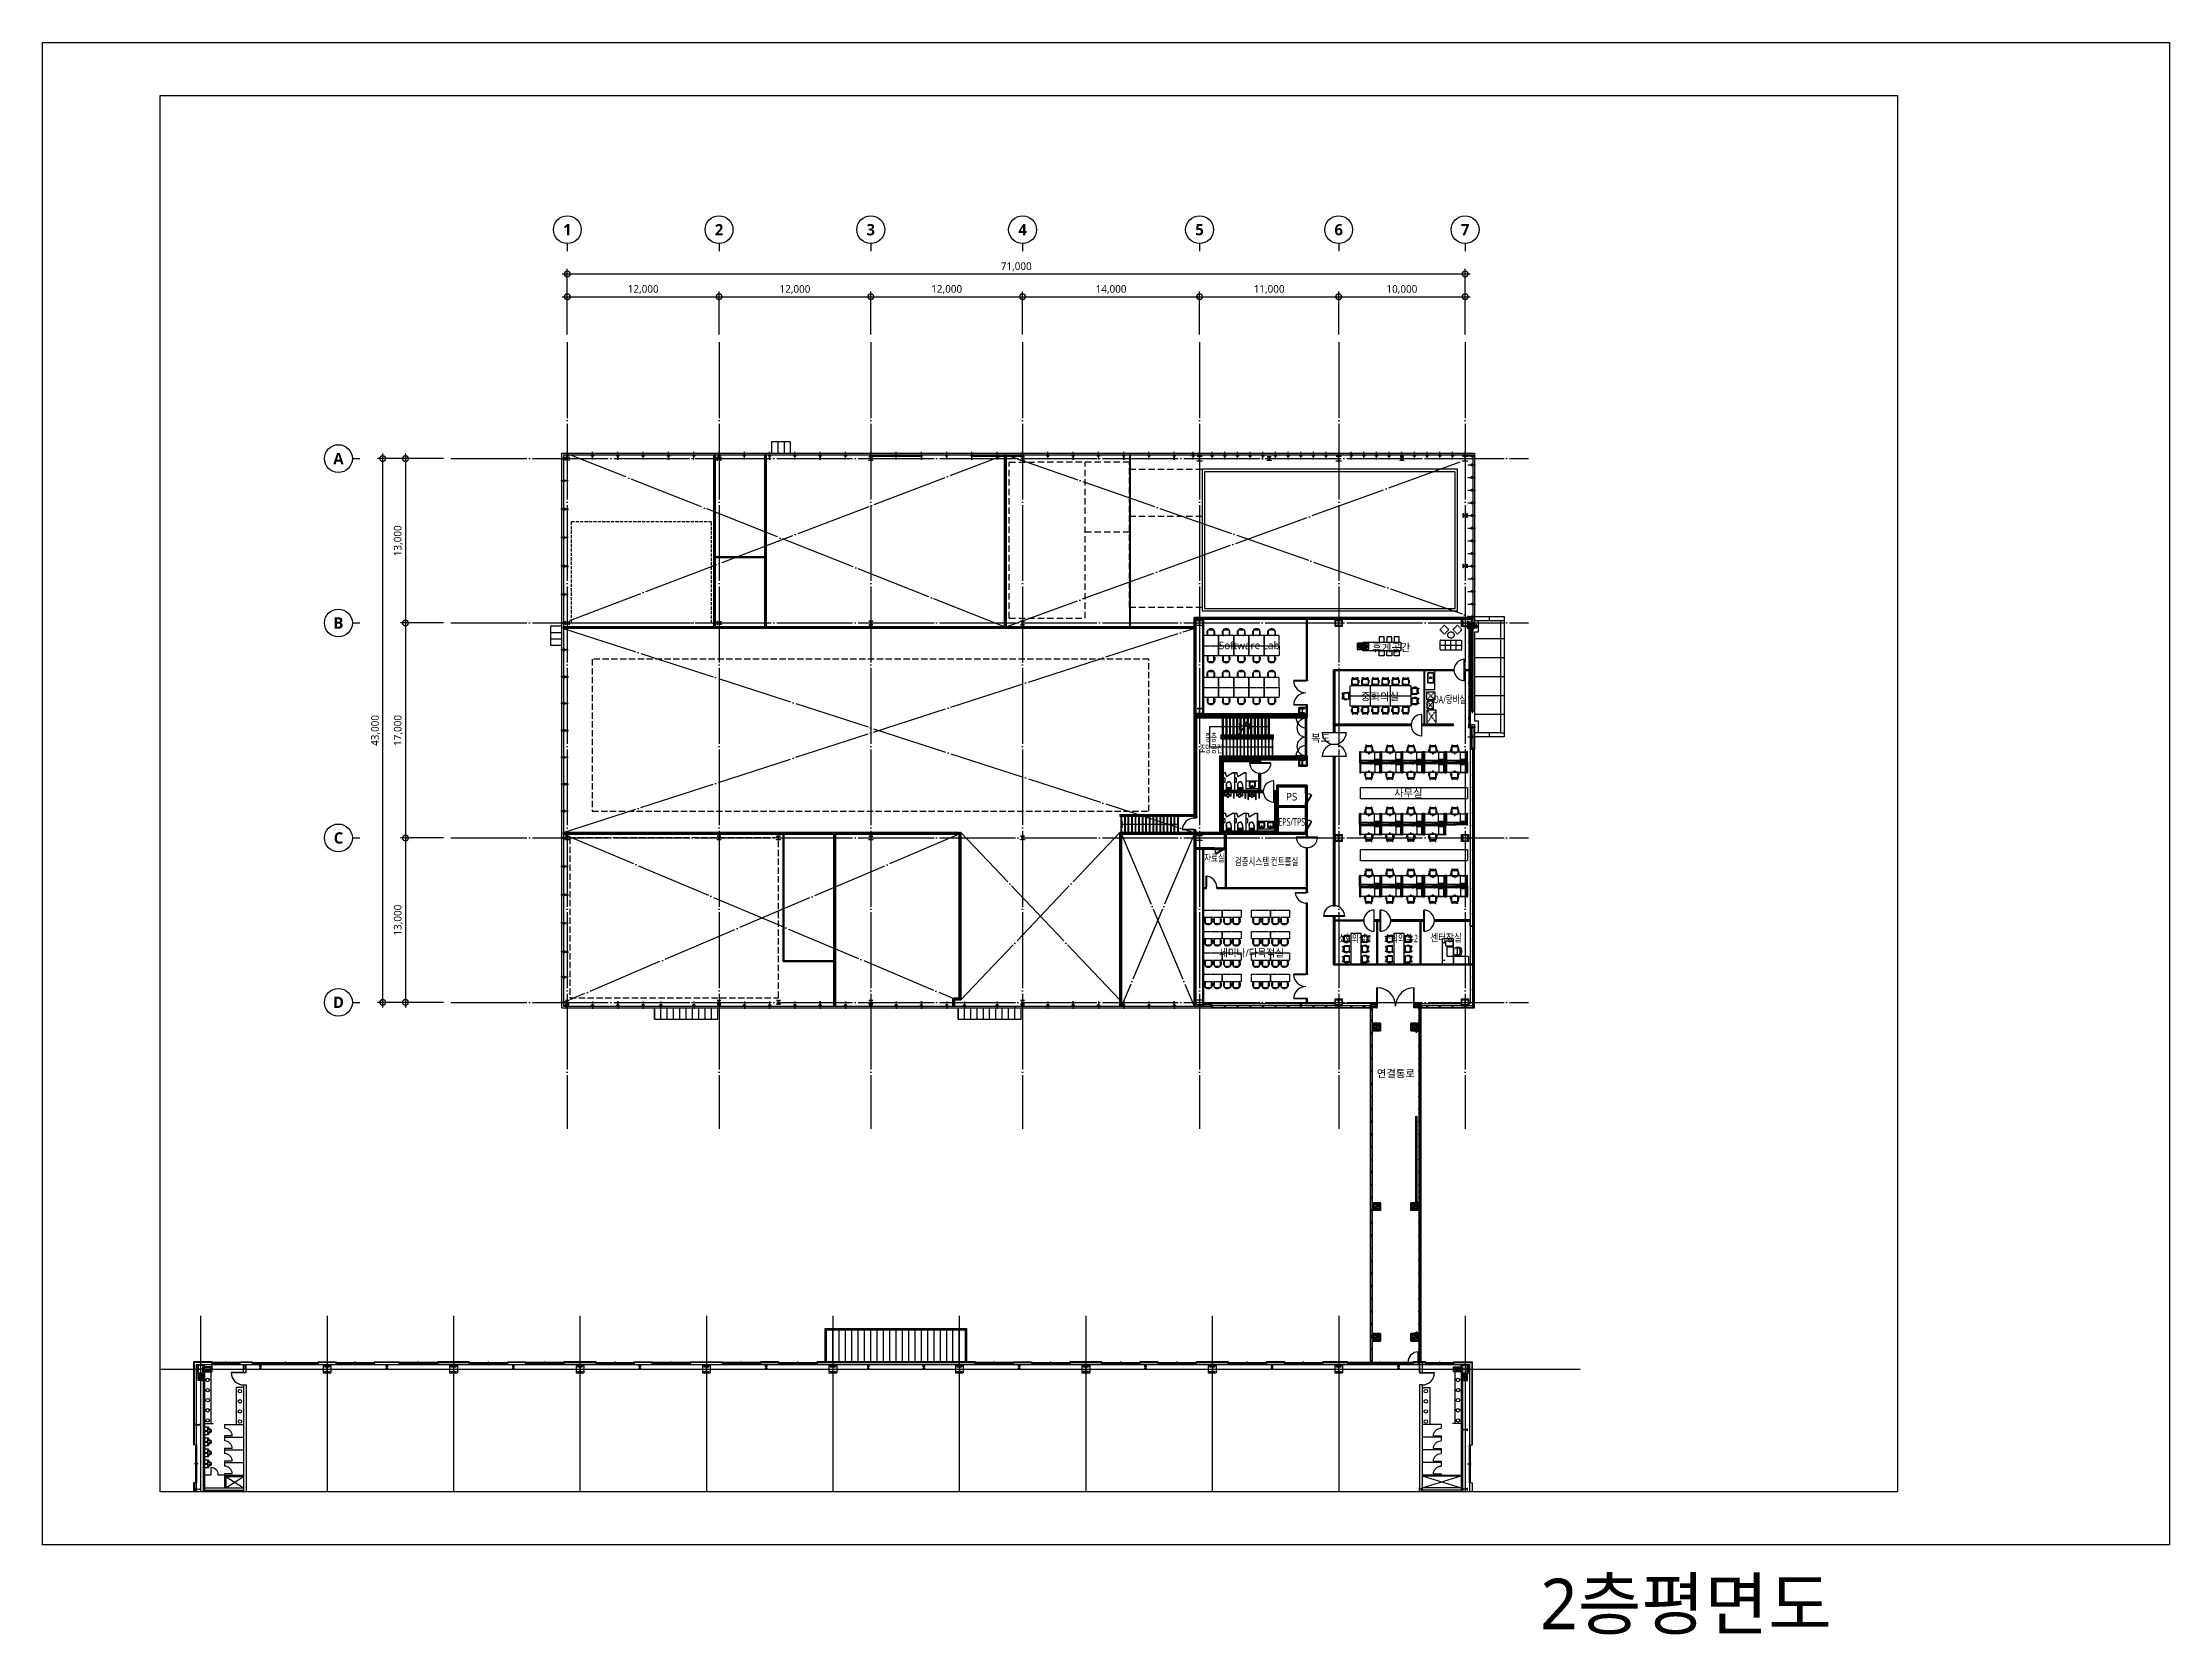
# Model space of a CAD drawing. Header units: millimetres. Extents: x -168200 to 672800, y -7409 to 118800.
# Drawn here: x 168200 to 336400, y -7086 to 118800 of the extents above; entities that cross this region are included whole.
import ezdxf
from ezdxf.enums import TextEntityAlignment as Align
from ezdxf.xclip import XClip

# ---------------------------------------------------------------- set-up
doc = ezdxf.new("R2010")
doc.units = ezdxf.units.MM
doc.header["$LTSCALE"] = 200
doc.header["$XCLIPFRAME"] = 0
for name, pattern in [('CEN-GAUN', [32.2, 30, -1, 0.2, -1]), ('CENTER', [50.8, 31.75, -6.35, 6.35, -6.35]), ('DASH', [0.35, 0.25, -0.1]), ('HID', [2.3, 1.5, -0.8]), ('HID2-GAUN', [3.75, 2.5, -1.25]), ('HIDDEN', [0.375, 0.25, -0.125]), ('HIDDENX2', [0.75, 0.5, -0.25])]:
    doc.linetypes.add(name, pattern=pattern)
doc.layers.get('DEFPOINTS').update_dxf_attribs({"color": 137})
for name, color, linetype in [('1 BA', 9, 'Continuous'), ('1 CEN', 15, 'CEN-GAUN'), ('1 FUR', 8, 'HIDDEN'), ('1 RM', 8, 'Continuous'), ('WALL-D', 3, 'Continuous'), ('단면선', 252, 'Continuous'), ('보조선', 252, 'Continuous'), ('입면선', 252, 'Continuous'), ('중심선', 252, 'CENTER'), ('치수', 5, 'Continuous')]:
    doc.layers.add(name, color=color, linetype=linetype)
doc.styles.add('$0$스타일1', font='malgun.ttf')
doc.styles.get("Standard").update_dxf_attribs({"font": 'malgun.ttf'})
doc.styles.add('XR-plan(생기품질센터)내부$0$맑은고딕', font='malgun.ttf')
doc.styles.add('맑은고딕', font='malgun.ttf')
doc.styles.add('스타일1', font='malgun.ttf')
doc.styles.add('스타일2', font='malgunbd.ttf')
doc.dimstyles.new('CJA', dxfattribs={"dimscale": 300, "dimtxt": 2.7, "dimasz": 1, "dimexe": 2, "dimexo": 3, "dimgap": 1, "dimtad": 1, "dimdec": 0, "dimzin": 1, "dimdsep": 46, "dimlunit": 6, "dimtxsty": '$0$스타일1', "dimblk": 'CJDOT', "dimcen": 0.09, "dimdle": 1, "dimclrd": 256, "dimclre": 256, "dimclrt": 3, "dimadec": 0, "dimazin": 0, "dimtfac": 1, "dimtdec": 0, "dimtix": 1, "dimtmove": 2, "dimatfit": 3, "dimldrblk": 'CJDOT', "dimfxl": 1, "dimtolj": 1, "dimtzin": 1, "dimarcsym": 0})

msp = doc.modelspace()

# ---------------------------------------------------------------- texts
at = {"layer": '1 BA', "style": '스타일2'}
for s, p in [('1', (209700, 104000)), ('2', (221700, 104000)), ('3', (233700, 104000)), ('4', (245700, 104000)), ('5', (259700, 104000)), ('6', (270700, 104000)), ('7', (280700, 104000)), ('A', (191600, 85900)), ('B', (191600, 72900)), ('C', (191600, 55900)), ('D', (191600, 42900))]:
    msp.add_text(s, height=900, dxfattribs=at).set_placement(p, align=Align.MIDDLE)
at = {"layer": '1 FUR', "style": '맑은고딕'}
for s, p in [('SINK', (278086.5, 68569.4)), ('냉장고', (277985.8, 67133.3))]:
    msp.add_text(s, height=60, rotation=90, dxfattribs=at).set_placement(p, align=Align.MIDDLE_CENTER)
at = {"layer": '1 FUR', "style": 'XR-plan(생기품질센터)내부$0$맑은고딕'}
msp.add_text('세단기', height=150, dxfattribs=at).set_placement((277620.2, 66317.4))
at = {"layer": '1 RM', "style": '스타일1'}
for s, p in [('Software Lab', (263627.1, 71142.7)), ('휴게공간', (274865.2, 70962.7)), ('중회의실', (273957.7, 67097.3)), ('복도', (269270.4, 63800.3)), ('PS', (266980.1, 59163.4)), ('사무실', (276206.8, 59466.7)), ('연결통로', (275221.5, 37283.5))]:
    msp.add_text(s, height=600, dxfattribs=at).set_placement(p, align=Align.MIDDLE)
for s, width, p in [('OA/탕비실', 0.7, (279484.6, 66866.6)), ('중층', 0.6, (260607.4, 63868)), ('조망공간', 0.6, (260607.4, 62962.5)), ('EPS/TPS', 0.7, (266988.3, 57170.4)), ('자료실', 0.7, (260882, 54337.3)), ('검증시스템 컨트롤실', 0.7, (264998.7, 54044.6)), ('세미나/다목적실', 0.9, (263805.3, 46827.3)), ('소회의실-1', 0.7, (271990.7, 47971.3)), ('소회의실-2', 0.7, (275639.3, 47971.3)), ('센터장실', 0.8, (279194.9, 48024.4))]:
    msp.add_text(s, height=600, dxfattribs=dict(at, width=width)).set_placement(p, align=Align.MIDDLE)
at = {"layer": 'DEFPOINTS'}
msp.add_text('2층평면도', height=4000, dxfattribs=at).set_placement((298159.9, -4671.8), align=Align.MIDDLE_CENTER)

# ---------------------------------------------------------------- blocks, each defined once
blk = doc.blocks.new('화장실')
at = {"layer": '입면선', "color": 252, "ltscale": 200}
for p, q in [((-1500, 0), (0, 0)), ((-1500, 0), (-1500, -292)), ((0, 0), (0, -1000)), ((-1500, -892), (-1500, -1000)), ((-900, -892), (-1500, -892)), ((-1500, -1000), (0, -1000))]:
    blk.add_line(p, q, dxfattribs=at)
blk.add_arc((-1500, -892), 600, 0, 90, dxfattribs=at)
blk = doc.blocks.new('남소변기')
at = {"layer": '입면선', "ltscale": 200}
for p, q in [((0, 285), (0, 142)), ((150, 285), (0, 285)), ((0, 142), (0, 0)), ((15, 30), (0, 30)), ((0, 15), (78, 15)), ((0, 0), (0, -142)), ((15, -30), (15, 30)), ((147, 15), (210, 15)), ((315, 285), (150, 285)), ((210, 30), (218, 30)), ((210, -30), (210, 30)), ((218, 30), (218, -30)), ((270, 225), (292, 225)), ((292, 225), (315, 225)), ((315, 255), (315, 285)), ((315, 225), (315, 255)), ((0, -15), (78, -15)), ((0, -30), (15, -30)), ((0, -142), (0, -285)), ((0, -285), (150, -285)), ((147, -15), (210, -15)), ((150, -285), (315, -285)), ((218, -30), (210, -30)), ((292, -225), (270, -225)), ((315, -225), (292, -225)), ((315, -255), (315, -225)), ((315, -285), (315, -255))]:
    blk.add_line(p, q, dxfattribs=at)
blk.add_circle((112, 0), 37.5, dxfattribs=at)
for centre, radius, start, end in [((2091, -128), 1870, 173.53631, 176.07483), ((2091, 128), 1870, 183.92517, 186.46369), ((741, 58), 509, 162.68677, 177.29727), ((278, 0), 128, 251.9686, 108.0314), ((281, 199), 27.7, 112.5, 157.5), ((595, 481), 435, 218.5584, 225), ((372, 258), 120, 225, 237.28538), ((1449, 1934), 2111, 237.28538, 239.03624), ((745, 435), 456, 199.26161, 204.34121), ((1050, 695), 847, 211.86106, 215.51908), ((632, 503), 405, 227.81561, 238.4446), ((500, 353), 268, 239.03624, 243.95283), ((603, 563), 502, 243.95283, 248.62608), ((739, 721), 648, 240.46772, 246.40218), ((301, -207), 326, 62.82337, 68.62608), ((323, -165), 278, 59.03624, 62.82337), ((193, -381), 530, 56.29478, 59.03624), ((161, -375), 595, 51.3557, 57.56894), ((439, -12), 86.9, 45, 56.29478), ((365, -87), 192, 37.41309, 45), ((496, 13), 27.7, 14.03624, 37.41309), ((436, -2), 88.7, 1.04163, 14.03624), ((436, 2), 88.7, 345.96376, 358.95837), ((364, -41), 214, 21.62004, 37.86972), ((374, -20), 197, 5.75321, 16.86666), ((741, -58), 509, 182.70273, 197.31323), ((595, -481), 435, 135, 141.4416), ((281, -199), 27.7, 202.5, 247.5), ((372, -258), 120, 122.71462, 135), ((1449, -1934), 2111, 120.96376, 122.71462), ((745, -435), 456, 155.65879, 160.73839), ((1050, -695), 847, 144.48092, 148.13894), ((632, -503), 405, 121.5554, 132.18439), ((500, -353), 268, 116.04717, 120.96376), ((603, -563), 502, 111.37392, 116.04717), ((301, 207), 326, 291.37392, 297.17663), ((739, -721), 648, 113.59782, 119.53228), ((323, 165), 278, 297.17663, 300.96376), ((193, 381), 530, 300.96376, 303.70522), ((161, 375), 595, 302.43106, 308.6443), ((439, 12), 86.9, 303.70522, 315), ((365, 87), 192, 315, 322.58691), ((496, -13), 27.7, 322.58691, 345.96376), ((364, 41), 214, 322.13028, 338.37996), ((374, 20), 197, 343.13334, 354.24679)]:
    blk.add_arc(centre, radius, start, end, dxfattribs=at)
blk = doc.blocks.new('I-Center 3층 평면도')
at = {"layer": '입면선', "ltscale": 200}
h = blk.add_hatch(dxfattribs=at)
h.set_pattern_fill('_USER', color=256, scale=500, angle=90, style=0, pattern_type=0)
h.set_pattern_definition([(270, (323857.9, 186938), (-500, -3e-14), [])])
h.paths.add_polyline_path([(324358, 184688), (323858, 184688), (323858, 186938), (324358, 186938)])
h.paths.add_polyline_path([(334858, 184688), (334358, 184688), (334358, 186938), (334858, 186938)])
h = blk.add_hatch(dxfattribs=at)
h.set_pattern_fill('_USER', color=256, scale=500, angle=90, style=0, pattern_type=0)
h.set_pattern_definition([(270, (476708.1, 185593.73), (-500, -3e-14), [])])
h.paths.add_polyline_path([(477208, 183344), (476708, 183344), (476708, 185594), (477208, 185594)])
h.paths.add_polyline_path([(487708, 183344), (487208, 183344), (487208, 185594), (487708, 185594)])
at = {"layer": '단면선', "ltscale": 100}
for p, q in [((-100204, -214), (-100204, 214)), ((-100204, 214), (-100169, 214)), ((-100169, 32), (-100169, 214)), ((-100147, 10), (-99854, 10)), ((-99832, 32), (-99832, 214)), ((-99832, 214), (-99797, 214)), ((-99797, -214), (-99797, 214)), ((-96575, 350), (-96575, 339)), ((-96575, 350), (-96400, 350)), ((-96575, 339), (-96505, 339)), ((-96575, 11), (-96575, 0)), ((-96575, 11), (-96505, 11)), ((-96491, 325), (-96491, 25)), ((-96484, 325), (-96484, 25)), ((-96470, 339), (-96400, 339)), ((-96470, 11), (-96400, 11)), ((-96400, 350), (-96400, 339)), ((-96400, 11), (-96400, 0)), ((-90202, 207), (-90202, 179)), ((-90202, 207), (-89798, 207)), ((-90202, 179), (-90031, 179)), ((-90009, 157), (-90009, -157)), ((-89991, 157), (-89991, -157)), ((-89969, 179), (-89798, 179)), ((-89798, 207), (-89798, 179)), ((-80203, 207), (-80203, 179)), ((-80203, 207), (-79798, 207)), ((-80203, 179), (-80031, 179)), ((-80009, 157), (-80009, -157)), ((-79991, 157), (-79991, -157)), ((-79969, 179), (-79798, 179)), ((-79798, 207), (-79798, 179)), ((-70202, 207), (-70202, 179)), ((-70202, 207), (-69797, 207)), ((-70202, 179), (-70031, 179)), ((-70009, 157), (-70009, -157)), ((-69991, 157), (-69991, -157)), ((-69969, 179), (-69797, 179)), ((-69797, 207), (-69797, 179)), ((-60202, 207), (-60202, 179)), ((-60202, 207), (-59797, 207)), ((-60202, 179), (-60031, 179)), ((-60009, 157), (-60009, -157)), ((-59991, 157), (-59991, -157)), ((-59969, 179), (-59797, 179)), ((-59797, 207), (-59797, 179)), ((-50202, 207), (-50202, 179)), ((-50202, 207), (-49797, 207)), ((-50202, 179), (-50031, 179)), ((-50009, 157), (-50009, -157)), ((-49991, 157), (-49991, -157)), ((-49969, 179), (-49797, 179)), ((-49797, 207), (-49797, 179)), ((-40202, 207), (-40202, 179)), ((-40202, 207), (-39797, 207)), ((-40202, 179), (-40031, 179)), ((-40009, 157), (-40009, -157)), ((-39991, 157), (-39991, -157)), ((-39969, 179), (-39797, 179)), ((-39797, 207), (-39797, 179)), ((-30202, 216), (-30202, 188)), ((-30202, 216), (-29797, 216)), ((-30202, 188), (-30031, 188)), ((-30009, 166), (-30009, -148)), ((-29991, 166), (-29991, -148)), ((-29969, 188), (-29797, 188)), ((-29797, 216), (-29797, 188)), ((-20202, 207), (-20202, 179)), ((-20202, 207), (-19797, 207)), ((-20202, 179), (-20031, 179)), ((-20009, 157), (-20009, -157)), ((-19991, 157), (-19991, -157)), ((-19969, 179), (-19797, 179)), ((-19797, 207), (-19797, 179)), ((-10202, 207), (-10202, 179)), ((-10202, 207), (-9797, 207)), ((-10202, 179), (-10031, 179)), ((-10009, 157), (-10009, -157)), ((-9991, 157), (-9991, -157)), ((-9969, 179), (-9797, 179)), ((-9797, 207), (-9797, 179)), ((-204, -214), (-204, 214)), ((-204, 214), (-169, 214)), ((-169, 32), (-169, 214)), ((-147, 10), (146, 10)), ((168, 32), (168, 214)), ((168, 214), (203, 214)), ((203, -214), (203, 214)), ((-100204, -214), (-100169, -214)), ((-100169, -214), (-100169, -32)), ((-100147, -10), (-99854, -10)), ((-99832, -214), (-99832, -32)), ((-99832, -214), (-99797, -214)), ((-96575, 0), (-96400, 0)), ((-90202, -179), (-90202, -207)), ((-90202, -179), (-90031, -179)), ((-90202, -207), (-89798, -207)), ((-89969, -179), (-89798, -179)), ((-89798, -179), (-89798, -207)), ((-80203, -179), (-80203, -207)), ((-80203, -179), (-80031, -179)), ((-80203, -207), (-79798, -207)), ((-79969, -179), (-79798, -179)), ((-79798, -179), (-79798, -207)), ((-70202, -179), (-70202, -207)), ((-70202, -179), (-70031, -179)), ((-70202, -207), (-69797, -207)), ((-69969, -179), (-69797, -179)), ((-69797, -179), (-69797, -207)), ((-60202, -179), (-60202, -207)), ((-60202, -179), (-60031, -179)), ((-60202, -207), (-59797, -207)), ((-59969, -179), (-59797, -179)), ((-59797, -179), (-59797, -207)), ((-50202, -179), (-50202, -207)), ((-50202, -179), (-50031, -179)), ((-50202, -207), (-49797, -207)), ((-49969, -179), (-49797, -179)), ((-49797, -179), (-49797, -207)), ((-40202, -179), (-40202, -207)), ((-40202, -179), (-40031, -179)), ((-40202, -207), (-39797, -207)), ((-39969, -179), (-39797, -179)), ((-39797, -179), (-39797, -207)), ((-30202, -170), (-30202, -198)), ((-30202, -170), (-30031, -170)), ((-30202, -198), (-29797, -198)), ((-29969, -170), (-29797, -170)), ((-29797, -170), (-29797, -198)), ((-20202, -179), (-20202, -207)), ((-20202, -179), (-20031, -179)), ((-20202, -207), (-19797, -207)), ((-19969, -179), (-19797, -179)), ((-19797, -179), (-19797, -207)), ((-10202, -179), (-10202, -207)), ((-10202, -179), (-10031, -179)), ((-10202, -207), (-9797, -207)), ((-9969, -179), (-9797, -179)), ((-9797, -179), (-9797, -207)), ((-204, -214), (-169, -214)), ((-169, -214), (-169, -32)), ((-147, -10), (146, -10)), ((168, -214), (168, -32)), ((168, -214), (203, -214)), ((-100350, -4312), (-100339, -4312)), ((-100350, -4487), (-100350, -4312)), ((-100350, -4487), (-100339, -4487)), ((-100339, -4382), (-100339, -4312)), ((-100339, -4487), (-100339, -4417)), ((-100325, -4396), (-100025, -4396)), ((-100325, -4403), (-100025, -4403)), ((-100011, -4382), (-100011, -4312)), ((-100011, -4312), (-100000, -4312)), ((-100011, -4487), (-100011, -4417)), ((-100011, -4487), (-100000, -4487)), ((-100000, -4487), (-100000, -4312)), ((-164, -4713), (-175, -4713)), ((-175, -4888), (-175, -4713)), ((-164, -4888), (-175, -4888)), ((-164, -4783), (-164, -4713)), ((-164, -4888), (-164, -4818)), ((150, -4797), (-150, -4797)), ((150, -4804), (-150, -4804)), ((164, -4783), (164, -4713)), ((175, -4713), (164, -4713)), ((164, -4888), (164, -4818)), ((175, -4888), (164, -4888)), ((175, -4888), (175, -4713)), ((-100350, -9413), (-100339, -9413)), ((-100350, -9588), (-100350, -9413)), ((-100350, -9588), (-100339, -9588)), ((-100339, -9483), (-100339, -9413)), ((-100339, -9588), (-100339, -9518)), ((-100325, -9497), (-100025, -9497)), ((-100325, -9504), (-100025, -9504)), ((-100011, -9483), (-100011, -9413)), ((-100011, -9413), (-100000, -9413)), ((-100011, -9588), (-100011, -9518)), ((-100011, -9588), (-100000, -9588)), ((-100000, -9588), (-100000, -9413)), ((-3588, -9404), (-3600, -9404)), ((-3600, -9604), (-3600, -9404)), ((-3588, -9604), (-3600, -9604)), ((-3588, -9487), (-3588, -9404)), ((-3588, -9604), (-3588, -9521)), ((-3425, -9500), (-3575, -9500)), ((-3425, -9508), (-3575, -9508)), ((-3412, -9487), (-3412, -9404)), ((-3400, -9404), (-3412, -9404)), ((-3412, -9604), (-3412, -9521)), ((-3400, -9604), (-3412, -9604)), ((-3400, -9604), (-3400, -9404)), ((-164, -9413), (-175, -9413)), ((-175, -9588), (-175, -9413)), ((-164, -9588), (-175, -9588)), ((-164, -9483), (-164, -9413)), ((-164, -9588), (-164, -9518)), ((150, -9497), (-150, -9497)), ((150, -9504), (-150, -9504)), ((164, -9483), (164, -9413)), ((175, -9413), (164, -9413)), ((164, -9588), (164, -9518)), ((175, -9588), (164, -9588)), ((175, -9588), (175, -9413)), ((-100229, -15208), (-100229, -14791)), ((-100229, -14791), (-100179, -14791)), ((-100179, -14963), (-100179, -14791)), ((-100179, -15208), (-100179, -15037)), ((-100157, -14985), (-99843, -14985)), ((-100157, -15015), (-99843, -15015)), ((-99821, -14963), (-99821, -14791)), ((-99821, -14791), (-99771, -14791)), ((-99821, -15208), (-99821, -15037)), ((-99771, -15208), (-99771, -14791)), ((-96600, -14900), (-96588, -14900)), ((-96600, -15100), (-96600, -14900)), ((-96600, -15100), (-96588, -15100)), ((-96588, -14983), (-96588, -14900)), ((-96588, -15100), (-96588, -15017)), ((-96575, -14996), (-96425, -14996)), ((-96575, -15004), (-96425, -15004)), ((-96412, -14983), (-96412, -14900)), ((-96412, -14900), (-96400, -14900)), ((-96412, -15100), (-96412, -15017)), ((-96412, -15100), (-96400, -15100)), ((-96400, -15100), (-96400, -14900)), ((-94493, -14900), (-94481, -14900)), ((-94493, -15100), (-94493, -14900)), ((-94493, -15100), (-94481, -15100)), ((-94481, -14983), (-94481, -14900)), ((-94481, -15100), (-94481, -15017)), ((-94468, -14996), (-94318, -14996)), ((-94468, -15004), (-94318, -15004)), ((-94305, -14983), (-94305, -14900)), ((-94305, -14900), (-94293, -14900)), ((-94305, -15100), (-94305, -15017)), ((-94305, -15100), (-94293, -15100)), ((-94293, -15100), (-94293, -14900)), ((-90208, -14771), (-90208, -14821)), ((-90208, -14771), (-89792, -14771)), ((-90208, -14821), (-90037, -14821)), ((-90015, -14843), (-90015, -15157)), ((-89985, -14843), (-89985, -15157)), ((-89963, -14821), (-89792, -14821)), ((-89792, -14771), (-89792, -14821)), ((-80208, -14771), (-80208, -14821)), ((-80208, -14771), (-79792, -14771)), ((-80208, -14821), (-80037, -14821)), ((-80015, -14843), (-80015, -15157)), ((-79985, -14843), (-79985, -15157)), ((-79963, -14821), (-79792, -14821)), ((-79792, -14771), (-79792, -14821)), ((-70208, -14771), (-70208, -14821)), ((-70208, -14771), (-69792, -14771)), ((-70208, -14821), (-70037, -14821)), ((-70015, -14843), (-70015, -15157)), ((-69985, -14843), (-69985, -15157)), ((-69963, -14821), (-69792, -14821)), ((-69792, -14771), (-69792, -14821)), ((-60208, -14771), (-60208, -14821)), ((-60208, -14771), (-59792, -14771)), ((-60208, -14821), (-60037, -14821)), ((-60015, -14843), (-60015, -15157)), ((-59985, -14843), (-59985, -15157)), ((-59963, -14821), (-59792, -14821)), ((-59792, -14771), (-59792, -14821)), ((-50208, -14771), (-50208, -14821)), ((-50208, -14771), (-49792, -14771)), ((-50208, -14821), (-50037, -14821)), ((-50015, -14843), (-50015, -15157)), ((-49985, -14843), (-49985, -15157)), ((-49963, -14821), (-49792, -14821)), ((-49792, -14771), (-49792, -14821)), ((-40208, -14771), (-40208, -14821)), ((-40208, -14771), (-39792, -14771)), ((-40208, -14821), (-40037, -14821)), ((-40015, -14843), (-40015, -15157)), ((-39985, -14843), (-39985, -15157)), ((-39963, -14821), (-39792, -14821)), ((-39792, -14771), (-39792, -14821)), ((-30208, -14771), (-30208, -14821)), ((-30208, -14821), (-30037, -14821)), ((-30015, -14843), (-30015, -15157)), ((-29985, -14843), (-29985, -15157)), ((-29963, -14821), (-29792, -14821)), ((-29792, -14771), (-29792, -14821)), ((-20208, -14771), (-20208, -14821)), ((-20208, -14771), (-19792, -14771)), ((-20208, -14821), (-20037, -14821)), ((-20015, -14843), (-20015, -15157)), ((-19985, -14843), (-19985, -15157)), ((-19963, -14821), (-19792, -14821)), ((-19792, -14771), (-19792, -14821)), ((-10208, -14771), (-10208, -14821)), ((-10208, -14771), (-9792, -14771)), ((-10208, -14821), (-10037, -14821)), ((-10015, -14843), (-10015, -15157)), ((-9985, -14843), (-9985, -15157)), ((-9963, -14821), (-9792, -14821)), ((-9792, -14771), (-9792, -14821)), ((-3370, -15000), (-3630, -15000)), ((-3588, -14900), (-3600, -14900)), ((-3600, -15100), (-3600, -14900)), ((-3588, -15100), (-3600, -15100)), ((-3588, -14983), (-3588, -14900)), ((-3588, -15100), (-3588, -15017)), ((-3425, -14996), (-3575, -14996)), ((-3425, -15004), (-3575, -15004)), ((-3412, -14983), (-3412, -14900)), ((-3400, -14900), (-3412, -14900)), ((-3412, -15100), (-3412, -15017)), ((-3400, -15100), (-3412, -15100)), ((-3400, -15100), (-3400, -14900)), ((-229, -15208), (-229, -14791)), ((-229, -14791), (-179, -14791)), ((-179, -14963), (-179, -14791)), ((-179, -15208), (-179, -15037)), ((-157, -14985), (157, -14985)), ((-157, -15015), (157, -15015)), ((179, -14963), (179, -14791)), ((179, -14791), (229, -14791)), ((179, -15208), (179, -15037)), ((229, -15208), (229, -14791)), ((-100229, -15208), (-100179, -15208)), ((-99821, -15208), (-99771, -15208)), ((-90208, -15179), (-90208, -15229)), ((-90208, -15179), (-90037, -15179)), ((-90208, -15229), (-89792, -15229)), ((-89963, -15179), (-89792, -15179)), ((-89792, -15179), (-89792, -15229)), ((-80208, -15179), (-80208, -15229)), ((-80208, -15179), (-80037, -15179)), ((-80208, -15229), (-79792, -15229)), ((-79963, -15179), (-79792, -15179)), ((-79792, -15179), (-79792, -15229)), ((-70208, -15179), (-70208, -15229)), ((-70208, -15179), (-70037, -15179)), ((-70208, -15229), (-69792, -15229)), ((-69963, -15179), (-69792, -15179)), ((-69792, -15179), (-69792, -15229)), ((-60208, -15179), (-60208, -15229)), ((-60208, -15179), (-60037, -15179)), ((-60208, -15229), (-59792, -15229)), ((-59963, -15179), (-59792, -15179)), ((-59792, -15179), (-59792, -15229)), ((-50208, -15179), (-50208, -15229)), ((-50208, -15179), (-50037, -15179)), ((-50208, -15229), (-49792, -15229)), ((-49963, -15179), (-49792, -15179)), ((-49792, -15179), (-49792, -15229)), ((-40208, -15179), (-40208, -15229)), ((-40208, -15179), (-40037, -15179)), ((-40208, -15229), (-39792, -15229)), ((-39963, -15179), (-39792, -15179)), ((-39792, -15179), (-39792, -15229)), ((-30208, -15179), (-30208, -15229)), ((-30208, -15179), (-30037, -15179)), ((-30208, -15229), (-29792, -15229)), ((-29963, -15179), (-29792, -15179)), ((-29792, -15179), (-29792, -15229)), ((-20208, -15179), (-20208, -15229)), ((-20208, -15179), (-20037, -15179)), ((-20208, -15229), (-19792, -15229)), ((-19963, -15179), (-19792, -15179)), ((-19792, -15179), (-19792, -15229)), ((-10208, -15179), (-10208, -15229)), ((-10208, -15179), (-10037, -15179)), ((-10208, -15229), (-9792, -15229)), ((-9963, -15179), (-9792, -15179)), ((-9792, -15179), (-9792, -15229)), ((-229, -15208), (-179, -15208)), ((179, -15208), (229, -15208)), ((-100175, -19713), (-100164, -19713)), ((-100175, -19888), (-100175, -19713)), ((-100175, -19888), (-100164, -19888)), ((-100164, -19783), (-100164, -19713)), ((-100164, -19888), (-100164, -19818)), ((-100150, -19797), (-99850, -19797)), ((-100150, -19804), (-99850, -19804)), ((-99836, -19783), (-99836, -19713)), ((-99836, -19713), (-99825, -19713)), ((-99836, -19888), (-99836, -19818)), ((-99836, -19888), (-99825, -19888)), ((-99825, -19888), (-99825, -19713)), ((11, -19713), (0, -19713)), ((0, -19888), (0, -19713)), ((11, -19888), (0, -19888)), ((11, -19783), (11, -19713)), ((11, -19888), (11, -19818)), ((325, -19797), (25, -19797)), ((325, -19804), (25, -19804)), ((339, -19783), (339, -19713)), ((350, -19713), (339, -19713)), ((339, -19888), (339, -19818)), ((350, -19888), (339, -19888)), ((350, -19888), (350, -19713)), ((-100350, -24413), (-100339, -24413)), ((-100350, -24588), (-100350, -24413)), ((-100350, -24588), (-100339, -24588)), ((-100339, -24483), (-100339, -24413)), ((-100339, -24588), (-100339, -24518)), ((-100325, -24497), (-100025, -24497)), ((-100325, -24504), (-100025, -24504)), ((-100011, -24483), (-100011, -24413)), ((-100011, -24413), (-100000, -24413)), ((-100011, -24588), (-100011, -24518)), ((-100011, -24588), (-100000, -24588)), ((-100000, -24588), (-100000, -24413)), ((-164, -24413), (-175, -24413)), ((-175, -24588), (-175, -24413)), ((-164, -24588), (-175, -24588)), ((-164, -24483), (-164, -24413)), ((-164, -24588), (-164, -24518)), ((150, -24497), (-150, -24497)), ((150, -24504), (-150, -24504)), ((164, -24483), (164, -24413)), ((175, -24413), (164, -24413)), ((164, -24588), (164, -24518)), ((175, -24588), (164, -24588)), ((175, -24588), (175, -24413)), ((-100100, -26500), (-100088, -26500)), ((-100100, -26700), (-100100, -26500)), ((-100100, -26700), (-100088, -26700)), ((-100088, -26583), (-100088, -26500)), ((-100088, -26700), (-100088, -26617)), ((-100075, -26596), (-99925, -26596)), ((-100075, -26604), (-99925, -26604)), ((-99912, -26583), (-99912, -26500)), ((-99912, -26500), (-99900, -26500)), ((-99912, -26700), (-99912, -26617)), ((-99912, -26700), (-99900, -26700)), ((-99900, -26700), (-99900, -26500)), ((-96600, -26500), (-96588, -26500)), ((-96600, -26700), (-96600, -26500)), ((-96600, -26700), (-96588, -26700)), ((-96588, -26583), (-96588, -26500)), ((-96588, -26700), (-96588, -26617)), ((-96575, -26596), (-96425, -26596)), ((-96575, -26604), (-96425, -26604)), ((-96412, -26583), (-96412, -26500)), ((-96412, -26500), (-96400, -26500)), ((-96412, -26700), (-96412, -26617)), ((-96412, -26700), (-96400, -26700)), ((-96400, -26700), (-96400, -26500)), ((-3588, -26500), (-3600, -26500)), ((-3600, -26700), (-3600, -26500)), ((-3588, -26700), (-3600, -26700)), ((-3588, -26583), (-3588, -26500)), ((-3588, -26700), (-3588, -26617)), ((-3425, -26596), (-3575, -26596)), ((-3425, -26604), (-3575, -26604)), ((-3412, -26583), (-3412, -26500)), ((-3400, -26500), (-3412, -26500)), ((-3412, -26700), (-3412, -26617)), ((-3400, -26700), (-3412, -26700)), ((-3400, -26700), (-3400, -26500)), ((-88, -26500), (-100, -26500)), ((-100, -26700), (-100, -26500)), ((-88, -26700), (-100, -26700)), ((-88, -26583), (-88, -26500)), ((-88, -26700), (-88, -26617)), ((75, -26596), (-75, -26596)), ((75, -26604), (-75, -26604)), ((88, -26583), (88, -26500)), ((100, -26500), (88, -26500)), ((88, -26700), (88, -26617)), ((100, -26700), (88, -26700)), ((100, -26700), (100, -26500)), ((-100229, -30208), (-100229, -29792)), ((-100229, -29792), (-100179, -29792)), ((-100229, -30208), (-100179, -30208)), ((-100179, -29963), (-100179, -29792)), ((-100179, -30208), (-100179, -30037)), ((-100157, -29985), (-99843, -29985)), ((-100157, -30015), (-99843, -30015)), ((-99821, -29963), (-99821, -29792)), ((-99821, -29792), (-99771, -29792)), ((-99821, -30208), (-99821, -30037)), ((-99821, -30208), (-99771, -30208)), ((-99771, -30208), (-99771, -29792)), ((-96600, -29900), (-96588, -29900)), ((-96600, -30100), (-96600, -29900)), ((-96600, -30100), (-96588, -30100)), ((-96588, -29983), (-96588, -29900)), ((-96588, -30100), (-96588, -30017)), ((-96575, -29996), (-96425, -29996)), ((-96575, -30004), (-96425, -30004)), ((-96412, -29983), (-96412, -29900)), ((-96412, -29900), (-96400, -29900)), ((-96412, -30100), (-96412, -30017)), ((-96412, -30100), (-96400, -30100)), ((-96400, -30100), (-96400, -29900)), ((-90208, -29771), (-90208, -29821)), ((-90208, -29771), (-89792, -29771)), ((-90208, -29821), (-90037, -29821)), ((-90208, -30179), (-90208, -30229)), ((-90208, -30179), (-90037, -30179)), ((-90208, -30229), (-89792, -30229)), ((-90015, -29843), (-90015, -30157)), ((-89985, -29843), (-89985, -30157)), ((-89963, -29821), (-89792, -29821)), ((-89963, -30179), (-89792, -30179)), ((-89792, -29771), (-89792, -29821)), ((-89792, -30179), (-89792, -30229)), ((-80208, -29771), (-80208, -29821)), ((-80208, -29771), (-79792, -29771)), ((-80208, -29821), (-80037, -29821)), ((-80208, -30179), (-80208, -30229)), ((-80208, -30179), (-80037, -30179)), ((-80208, -30229), (-79792, -30229)), ((-80015, -29843), (-80015, -30157)), ((-79985, -29843), (-79985, -30157)), ((-79963, -29821), (-79792, -29821)), ((-79963, -30179), (-79792, -30179)), ((-79792, -29771), (-79792, -29821)), ((-79792, -30179), (-79792, -30229)), ((-70208, -29771), (-70208, -29821)), ((-70208, -29771), (-69792, -29771)), ((-70208, -29821), (-70037, -29821)), ((-70208, -30179), (-70208, -30229)), ((-70208, -30179), (-70037, -30179)), ((-70208, -30229), (-69792, -30229)), ((-70015, -29843), (-70015, -30157)), ((-69985, -29843), (-69985, -30157)), ((-69963, -29821), (-69792, -29821)), ((-69963, -30179), (-69792, -30179)), ((-69792, -29771), (-69792, -29821)), ((-69792, -30179), (-69792, -30229)), ((-60208, -29771), (-60208, -29821)), ((-60208, -29771), (-59792, -29771)), ((-60208, -29821), (-60037, -29821)), ((-60208, -30179), (-60208, -30229)), ((-60208, -30179), (-60037, -30179)), ((-60208, -30229), (-59792, -30229)), ((-60015, -29843), (-60015, -30157)), ((-59985, -29843), (-59985, -30157)), ((-59963, -29821), (-59792, -29821)), ((-59963, -30179), (-59792, -30179)), ((-59792, -29771), (-59792, -29821)), ((-59792, -30179), (-59792, -30229)), ((-50208, -29771), (-50208, -29821)), ((-50208, -29771), (-49792, -29771)), ((-50208, -29821), (-50037, -29821)), ((-50208, -30179), (-50208, -30229)), ((-50208, -30179), (-50037, -30179)), ((-50208, -30229), (-49792, -30229)), ((-50015, -29843), (-50015, -30157)), ((-49985, -29843), (-49985, -30157)), ((-49963, -29821), (-49792, -29821)), ((-49963, -30179), (-49792, -30179)), ((-49792, -29771), (-49792, -29821)), ((-49792, -30179), (-49792, -30229)), ((-40208, -29771), (-40208, -29821)), ((-40208, -29771), (-39792, -29771)), ((-40208, -29821), (-40037, -29821)), ((-40208, -30179), (-40208, -30229)), ((-40208, -30179), (-40037, -30179)), ((-40208, -30229), (-39792, -30229)), ((-40015, -29843), (-40015, -30157)), ((-39985, -29843), (-39985, -30157)), ((-39963, -29821), (-39792, -29821)), ((-39963, -30179), (-39792, -30179)), ((-39792, -29771), (-39792, -29821)), ((-39792, -30179), (-39792, -30229)), ((-30208, -29771), (-30208, -29821)), ((-30208, -29771), (-29792, -29771)), ((-30208, -29821), (-30037, -29821)), ((-30208, -30179), (-30208, -30229)), ((-30208, -30179), (-30037, -30179)), ((-30208, -30229), (-29792, -30229)), ((-30015, -29843), (-30015, -30157)), ((-29985, -29843), (-29985, -30157)), ((-29963, -29821), (-29792, -29821)), ((-29963, -30179), (-29792, -30179)), ((-29792, -29771), (-29792, -29821)), ((-29792, -30179), (-29792, -30229)), ((-20208, -29771), (-20208, -29821)), ((-20208, -29771), (-19792, -29771)), ((-20208, -29821), (-20037, -29821)), ((-20208, -30179), (-20208, -30229)), ((-20208, -30179), (-20037, -30179)), ((-20208, -30229), (-19792, -30229)), ((-20015, -29843), (-20015, -30157)), ((-19985, -29843), (-19985, -30157)), ((-19963, -29821), (-19792, -29821)), ((-19963, -30179), (-19792, -30179)), ((-19792, -29771), (-19792, -29821)), ((-19792, -30179), (-19792, -30229)), ((-10208, -29771), (-10208, -29821)), ((-10208, -29771), (-9792, -29771)), ((-10208, -29821), (-10037, -29821)), ((-10208, -30179), (-10208, -30229)), ((-10208, -30179), (-10037, -30179)), ((-10208, -30229), (-9792, -30229)), ((-10015, -29843), (-10015, -30157)), ((-9985, -29843), (-9985, -30157)), ((-9963, -29821), (-9792, -29821)), ((-9963, -30179), (-9792, -30179)), ((-9792, -29771), (-9792, -29821)), ((-9792, -30179), (-9792, -30229)), ((-229, -30208), (-229, -29792)), ((-229, -29792), (-179, -29792)), ((-229, -30208), (-179, -30208)), ((-179, -29963), (-179, -29792)), ((-179, -30208), (-179, -30037)), ((-157, -29985), (157, -29985)), ((-157, -30015), (157, -30015)), ((179, -29963), (179, -29792)), ((179, -29792), (229, -29792)), ((179, -30208), (179, -30037)), ((179, -30208), (229, -30208)), ((229, -30208), (229, -29792)), ((-100130, -33400), (-99870, -33400)), ((-100100, -33300), (-100088, -33300)), ((-100100, -33500), (-100100, -33300)), ((-100100, -33500), (-100088, -33500)), ((-100088, -33383), (-100088, -33300)), ((-100088, -33500), (-100088, -33417)), ((-100075, -33396), (-99925, -33396)), ((-100075, -33404), (-99925, -33404)), ((-99912, -33383), (-99912, -33300)), ((-99912, -33300), (-99900, -33300)), ((-99912, -33500), (-99912, -33417)), ((-99912, -33500), (-99900, -33500)), ((-99900, -33500), (-99900, -33300)), ((-96630, -33400), (-96370, -33400)), ((-96600, -33300), (-96588, -33300)), ((-96600, -33500), (-96600, -33300)), ((-96600, -33500), (-96588, -33500)), ((-96588, -33383), (-96588, -33300)), ((-96588, -33500), (-96588, -33417)), ((-96575, -33396), (-96425, -33396)), ((-96575, -33404), (-96425, -33404)), ((-96412, -33383), (-96412, -33300)), ((-96412, -33300), (-96400, -33300)), ((-96412, -33500), (-96412, -33417)), ((-96412, -33500), (-96400, -33500)), ((-96400, -33500), (-96400, -33300)), ((-3588, -33300), (-3600, -33300)), ((-3600, -33500), (-3600, -33300)), ((-3588, -33500), (-3600, -33500)), ((-3588, -33383), (-3588, -33300)), ((-3588, -33500), (-3588, -33417)), ((-3425, -33396), (-3575, -33396)), ((-3425, -33404), (-3575, -33404)), ((-3412, -33383), (-3412, -33300)), ((-3400, -33300), (-3412, -33300)), ((-3412, -33500), (-3412, -33417)), ((-3400, -33500), (-3412, -33500)), ((-3400, -33500), (-3400, -33300)), ((-88, -33300), (-100, -33300)), ((-100, -33500), (-100, -33300)), ((-88, -33500), (-100, -33500)), ((-88, -33383), (-88, -33300)), ((-88, -33500), (-88, -33417)), ((75, -33396), (-75, -33396)), ((75, -33404), (-75, -33404)), ((88, -33383), (88, -33300)), ((100, -33300), (88, -33300)), ((88, -33500), (88, -33417)), ((100, -33500), (88, -33500)), ((100, -33500), (100, -33300)), ((-100175, -35413), (-100164, -35413)), ((-100175, -35588), (-100175, -35413)), ((-100175, -35588), (-100164, -35588)), ((-100164, -35483), (-100164, -35413)), ((-100164, -35588), (-100164, -35518)), ((-100150, -35497), (-99850, -35497)), ((-100150, -35504), (-99850, -35504)), ((-99836, -35483), (-99836, -35413)), ((-99836, -35413), (-99825, -35413)), ((-99836, -35588), (-99836, -35518)), ((-99836, -35588), (-99825, -35588)), ((-99825, -35588), (-99825, -35413)), ((-164, -35413), (-175, -35413)), ((-175, -35588), (-175, -35413)), ((-164, -35588), (-175, -35588)), ((-164, -35483), (-164, -35413)), ((-164, -35588), (-164, -35518)), ((150, -35497), (-150, -35497)), ((150, -35504), (-150, -35504)), ((164, -35483), (164, -35413)), ((175, -35413), (164, -35413)), ((164, -35588), (164, -35518)), ((175, -35588), (164, -35588)), ((175, -35588), (175, -35413)), ((-100175, -39916), (-100164, -39916)), ((-100175, -40091), (-100175, -39916)), ((-100175, -40091), (-100164, -40091)), ((-100164, -39986), (-100164, -39916)), ((-100164, -40091), (-100164, -40021)), ((-100150, -40000), (-99850, -40000)), ((-100150, -40007), (-99850, -40007)), ((-99836, -39986), (-99836, -39916)), ((-99836, -39916), (-99825, -39916)), ((-99836, -40091), (-99836, -40021)), ((-99836, -40091), (-99825, -40091)), ((-99825, -40091), (-99825, -39916)), ((11, -40113), (0, -40113)), ((0, -40288), (0, -40113)), ((11, -40288), (0, -40288)), ((11, -40183), (11, -40113)), ((11, -40288), (11, -40218)), ((325, -40197), (25, -40197)), ((325, -40204), (25, -40204)), ((339, -40183), (339, -40113)), ((350, -40113), (339, -40113)), ((339, -40288), (339, -40218)), ((350, -40288), (339, -40288)), ((350, -40288), (350, -40113)), ((-100229, -45208), (-100229, -44792)), ((-100229, -44792), (-100179, -44792)), ((-100229, -45208), (-100179, -45208)), ((-100179, -44963), (-100179, -44792)), ((-100179, -45208), (-100179, -45037)), ((-100157, -44985), (-99843, -44985)), ((-100157, -45015), (-99843, -45015)), ((-99821, -44963), (-99821, -44792)), ((-99821, -44792), (-99771, -44792)), ((-99821, -45208), (-99821, -45037)), ((-99821, -45208), (-99771, -45208)), ((-99771, -45208), (-99771, -44792)), ((-96600, -44900), (-96588, -44900)), ((-96600, -45100), (-96600, -44900)), ((-96600, -45100), (-96588, -45100)), ((-96588, -44983), (-96588, -44900)), ((-96588, -45100), (-96588, -45017)), ((-96575, -44996), (-96425, -44996)), ((-96575, -45004), (-96425, -45004)), ((-96412, -44983), (-96412, -44900)), ((-96412, -44900), (-96400, -44900)), ((-96412, -45100), (-96412, -45017)), ((-96412, -45100), (-96400, -45100)), ((-96400, -45100), (-96400, -44900)), ((-90208, -44771), (-90208, -44821)), ((-90208, -44771), (-89792, -44771)), ((-90208, -44821), (-90037, -44821)), ((-90208, -45179), (-90208, -45229)), ((-90208, -45179), (-90037, -45179)), ((-90208, -45229), (-89792, -45229)), ((-90015, -44843), (-90015, -45157)), ((-89985, -44843), (-89985, -45157)), ((-89963, -44821), (-89792, -44821)), ((-89963, -45179), (-89792, -45179)), ((-89792, -44771), (-89792, -44821)), ((-89792, -45179), (-89792, -45229)), ((-80208, -44771), (-80208, -44821)), ((-80208, -44771), (-79792, -44771)), ((-80208, -44821), (-80037, -44821)), ((-80208, -45179), (-80208, -45229)), ((-80208, -45179), (-80037, -45179)), ((-80208, -45229), (-79792, -45229)), ((-80015, -44843), (-80015, -45157)), ((-79985, -44843), (-79985, -45157)), ((-79963, -44821), (-79792, -44821)), ((-79963, -45179), (-79792, -45179)), ((-79792, -44771), (-79792, -44821)), ((-79792, -45179), (-79792, -45229)), ((-70208, -44771), (-70208, -44821)), ((-70208, -44771), (-69792, -44771)), ((-70208, -44821), (-70037, -44821)), ((-70208, -45179), (-70208, -45229)), ((-70208, -45179), (-70037, -45179)), ((-70208, -45229), (-69792, -45229)), ((-70015, -44843), (-70015, -45157)), ((-69985, -44843), (-69985, -45157)), ((-69963, -44821), (-69792, -44821)), ((-69963, -45179), (-69792, -45179)), ((-69792, -44771), (-69792, -44821)), ((-69792, -45179), (-69792, -45229)), ((-60208, -44771), (-60208, -44821)), ((-60208, -44771), (-59792, -44771)), ((-60208, -44821), (-60037, -44821)), ((-60208, -45179), (-60208, -45229)), ((-60208, -45179), (-60037, -45179)), ((-60208, -45229), (-59792, -45229)), ((-60015, -44843), (-60015, -45157)), ((-59985, -44843), (-59985, -45157)), ((-59963, -44821), (-59792, -44821)), ((-59963, -45179), (-59792, -45179)), ((-59792, -44771), (-59792, -44821)), ((-59792, -45179), (-59792, -45229)), ((-50208, -44771), (-50208, -44821)), ((-50208, -44771), (-49792, -44771)), ((-50208, -44821), (-50037, -44821)), ((-50208, -45179), (-50208, -45229)), ((-50208, -45179), (-50037, -45179)), ((-50208, -45229), (-49792, -45229)), ((-50015, -44843), (-50015, -45157)), ((-49985, -44843), (-49985, -45157)), ((-49963, -44821), (-49792, -44821)), ((-49963, -45179), (-49792, -45179)), ((-49792, -44771), (-49792, -44821)), ((-49792, -45179), (-49792, -45229)), ((-40208, -44771), (-40208, -44821)), ((-40208, -44771), (-39792, -44771)), ((-40208, -44821), (-40037, -44821)), ((-40208, -45179), (-40208, -45229)), ((-40208, -45179), (-40037, -45179)), ((-40208, -45229), (-39792, -45229)), ((-40015, -44843), (-40015, -45157)), ((-39985, -44843), (-39985, -45157)), ((-39963, -44821), (-39792, -44821)), ((-39963, -45179), (-39792, -45179)), ((-39792, -44771), (-39792, -44821)), ((-39792, -45179), (-39792, -45229)), ((-30208, -44771), (-30208, -44821)), ((-30208, -44771), (-29792, -44771)), ((-30208, -44821), (-30037, -44821)), ((-30208, -45179), (-30208, -45229)), ((-30208, -45179), (-30037, -45179)), ((-30208, -45229), (-29792, -45229)), ((-30015, -44843), (-30015, -45157)), ((-29985, -44843), (-29985, -45157)), ((-29963, -44821), (-29792, -44821)), ((-29963, -45179), (-29792, -45179)), ((-29792, -44771), (-29792, -44821)), ((-29792, -45179), (-29792, -45229)), ((-20208, -44771), (-20208, -44821)), ((-20208, -44771), (-19792, -44771)), ((-20208, -44821), (-20037, -44821)), ((-20208, -45179), (-20208, -45229)), ((-20208, -45179), (-20037, -45179)), ((-20208, -45229), (-19792, -45229)), ((-20015, -44843), (-20015, -45157)), ((-19985, -44843), (-19985, -45157)), ((-19963, -44821), (-19792, -44821)), ((-19963, -45179), (-19792, -45179)), ((-19792, -44771), (-19792, -44821)), ((-19792, -45179), (-19792, -45229)), ((-10208, -44771), (-10208, -44821)), ((-10208, -44771), (-9792, -44771)), ((-10208, -44821), (-10037, -44821)), ((-10208, -45179), (-10208, -45229)), ((-10208, -45179), (-10037, -45179)), ((-10208, -45229), (-9792, -45229)), ((-10015, -44843), (-10015, -45157)), ((-9985, -44843), (-9985, -45157)), ((-9963, -44821), (-9792, -44821)), ((-9963, -45179), (-9792, -45179)), ((-9792, -44771), (-9792, -44821)), ((-9792, -45179), (-9792, -45229)), ((-3370, -45000), (-3630, -45000)), ((-3588, -44900), (-3600, -44900)), ((-3600, -45100), (-3600, -44900)), ((-3588, -45100), (-3600, -45100)), ((-3588, -44983), (-3588, -44900)), ((-3588, -45100), (-3588, -45017)), ((-3425, -44996), (-3575, -44996)), ((-3425, -45004), (-3575, -45004)), ((-3412, -44983), (-3412, -44900)), ((-3400, -44900), (-3412, -44900)), ((-3412, -45100), (-3412, -45017)), ((-3400, -45100), (-3412, -45100)), ((-3400, -45100), (-3400, -44900)), ((-229, -45208), (-229, -44792)), ((-229, -44792), (-179, -44792)), ((-229, -45208), (-179, -45208)), ((-179, -44963), (-179, -44792)), ((-179, -45208), (-179, -45037)), ((-157, -44985), (157, -44985)), ((-157, -45015), (157, -45015)), ((179, -44963), (179, -44792)), ((179, -44792), (229, -44792)), ((179, -45208), (179, -45037)), ((179, -45208), (229, -45208)), ((229, -45208), (229, -44792)), ((-100175, -50413), (-100164, -50413)), ((-100175, -50588), (-100175, -50413)), ((-100164, -50482), (-100164, -50413)), ((-99836, -50482), (-99836, -50413)), ((-99836, -50413), (-99825, -50413)), ((-99825, -50588), (-99825, -50413)), ((-96600, -50400), (-96588, -50400)), ((-96600, -50600), (-96600, -50400)), ((-96588, -50483), (-96588, -50400)), ((-96412, -50483), (-96412, -50400)), ((-96412, -50400), (-96400, -50400)), ((-96400, -50600), (-96400, -50400)), ((-3588, -50400), (-3600, -50400)), ((-3600, -50600), (-3600, -50400)), ((-3588, -50483), (-3588, -50400)), ((-3412, -50483), (-3412, -50400)), ((-3400, -50400), (-3412, -50400)), ((-3400, -50600), (-3400, -50400)), ((-164, -50413), (-175, -50413)), ((-175, -50588), (-175, -50413)), ((-164, -50482), (-164, -50413)), ((164, -50482), (164, -50413)), ((175, -50413), (164, -50413)), ((175, -50588), (175, -50413)), ((-100175, -50588), (-100164, -50588)), ((-100164, -50588), (-100164, -50518)), ((-100150, -50496), (-99850, -50496)), ((-100150, -50504), (-99850, -50504)), ((-99836, -50588), (-99836, -50518)), ((-99836, -50588), (-99825, -50588)), ((-96600, -50600), (-96588, -50600)), ((-96588, -50600), (-96588, -50517)), ((-96575, -50496), (-96425, -50496)), ((-96575, -50504), (-96425, -50504)), ((-96412, -50600), (-96412, -50517)), ((-96412, -50600), (-96400, -50600)), ((-3588, -50600), (-3600, -50600)), ((-3588, -50600), (-3588, -50517)), ((-3425, -50496), (-3575, -50496)), ((-3425, -50504), (-3575, -50504)), ((-3412, -50600), (-3412, -50517)), ((-3400, -50600), (-3412, -50600)), ((-164, -50588), (-175, -50588)), ((-164, -50588), (-164, -50518)), ((150, -50496), (-150, -50496)), ((150, -50504), (-150, -50504)), ((164, -50588), (164, -50518)), ((175, -50588), (164, -50588)), ((-100175, -55112), (-100164, -55112)), ((-100175, -55288), (-100175, -55112)), ((-100175, -55288), (-100164, -55288)), ((-100164, -55182), (-100164, -55112)), ((-100164, -55288), (-100164, -55218)), ((-100150, -55196), (-99850, -55196)), ((-100150, -55204), (-99850, -55204)), ((-99836, -55182), (-99836, -55112)), ((-99836, -55112), (-99825, -55112)), ((-99836, -55288), (-99836, -55218)), ((-99836, -55288), (-99825, -55288)), ((-99825, -55288), (-99825, -55112)), ((-164, -55112), (-175, -55112)), ((-175, -55288), (-175, -55112)), ((-164, -55288), (-175, -55288)), ((-164, -55182), (-164, -55112)), ((-164, -55288), (-164, -55218)), ((150, -55196), (-150, -55196)), ((150, -55204), (-150, -55204)), ((164, -55182), (164, -55112)), ((175, -55112), (164, -55112)), ((164, -55288), (164, -55218)), ((175, -55288), (164, -55288)), ((175, -55288), (175, -55112)), ((-100204, -60214), (-100204, -59786)), ((-100204, -59786), (-100169, -59786)), ((-100204, -60214), (-100169, -60214)), ((-100169, -59968), (-100169, -59786)), ((-100169, -60214), (-100169, -60032)), ((-100147, -59990), (-99854, -59990)), ((-100147, -60010), (-99854, -60010)), ((-99832, -59968), (-99832, -59786)), ((-99832, -59786), (-99797, -59786)), ((-99832, -60214), (-99832, -60032)), ((-99832, -60214), (-99797, -60214)), ((-99797, -60214), (-99797, -59786)), ((-93241, -60350), (-95838, -60350)), ((-95263, -59836), (-95263, -59825)), ((-95263, -59825), (-95088, -59825)), ((-95263, -59836), (-95193, -59836)), ((-95263, -60175), (-95263, -60164)), ((-95263, -60164), (-95193, -60164)), ((-95088, -60175), (-95263, -60175)), ((-95179, -60150), (-95179, -59850)), ((-95172, -60150), (-95172, -59850)), ((-95158, -59836), (-95088, -59836)), ((-95158, -60164), (-95088, -60164)), ((-95088, -59836), (-95088, -59825)), ((-95088, -60175), (-95088, -60164)), ((-90202, -59821), (-90202, -59793)), ((-90202, -59793), (-89798, -59793)), ((-90202, -59821), (-90031, -59821)), ((-90202, -60207), (-90202, -60179)), ((-90202, -60179), (-90031, -60179)), ((-90202, -60207), (-89798, -60207)), ((-90009, -60157), (-90009, -59843)), ((-89991, -60157), (-89991, -59843)), ((-89969, -59821), (-89798, -59821)), ((-89969, -60179), (-89798, -60179)), ((-89798, -59821), (-89798, -59793)), ((-89798, -60207), (-89798, -60179)), ((-85087, -59836), (-85087, -59825)), ((-85087, -59825), (-84912, -59825)), ((-85087, -59836), (-85017, -59836)), ((-85087, -60175), (-85087, -60164)), ((-85087, -60164), (-85017, -60164)), ((-85087, -60175), (-84912, -60175)), ((-85003, -60150), (-85003, -59850)), ((-84996, -60150), (-84996, -59850)), ((-84982, -59836), (-84912, -59836)), ((-84982, -60164), (-84912, -60164)), ((-84912, -59836), (-84912, -59825)), ((-84912, -60175), (-84912, -60164)), ((-80203, -59821), (-80203, -59793)), ((-80203, -59793), (-79798, -59793)), ((-80203, -59821), (-80031, -59821)), ((-80203, -60207), (-80203, -60179)), ((-80203, -60179), (-80031, -60179)), ((-80203, -60207), (-79798, -60207)), ((-80009, -60157), (-80009, -59843)), ((-79991, -60157), (-79991, -59843)), ((-79969, -59821), (-79798, -59821)), ((-79969, -60179), (-79798, -60179)), ((-79798, -59821), (-79798, -59793)), ((-79798, -60207), (-79798, -60179)), ((-75087, -59836), (-75087, -59825)), ((-75087, -59825), (-74912, -59825)), ((-75087, -59836), (-75017, -59836)), ((-75087, -60175), (-75087, -60164)), ((-75087, -60164), (-75017, -60164)), ((-75087, -60175), (-74912, -60175)), ((-75003, -60150), (-75003, -59850)), ((-74996, -60150), (-74996, -59850)), ((-74982, -59836), (-74912, -59836)), ((-74982, -60164), (-74912, -60164)), ((-74912, -59836), (-74912, -59825)), ((-74912, -60175), (-74912, -60164)), ((-70202, -59821), (-70202, -59793)), ((-70202, -59793), (-69797, -59793)), ((-70202, -59821), (-70031, -59821)), ((-70202, -60207), (-70202, -60179)), ((-70202, -60179), (-70031, -60179)), ((-70202, -60207), (-69797, -60207)), ((-70009, -60157), (-70009, -59843)), ((-69991, -60157), (-69991, -59843)), ((-69969, -59821), (-69797, -59821)), ((-69969, -60179), (-69797, -60179)), ((-69797, -59821), (-69797, -59793)), ((-69797, -60207), (-69797, -60179)), ((-65087, -59836), (-65087, -59825)), ((-65087, -59825), (-64912, -59825)), ((-65087, -59836), (-65017, -59836)), ((-65087, -60175), (-65087, -60164)), ((-65087, -60164), (-65017, -60164)), ((-65087, -60175), (-64912, -60175)), ((-65003, -60150), (-65003, -59850)), ((-64996, -60150), (-64996, -59850)), ((-64982, -59836), (-64912, -59836)), ((-64982, -60164), (-64912, -60164)), ((-64912, -59836), (-64912, -59825)), ((-64912, -60175), (-64912, -60164)), ((-60202, -59821), (-60202, -59793)), ((-60202, -59793), (-59797, -59793)), ((-60202, -59821), (-60031, -59821)), ((-60202, -60207), (-60202, -60179)), ((-60202, -60179), (-60031, -60179)), ((-60202, -60207), (-59797, -60207)), ((-60009, -60157), (-60009, -59843)), ((-59991, -60157), (-59991, -59843)), ((-59969, -59821), (-59797, -59821)), ((-59969, -60179), (-59797, -60179)), ((-59797, -59821), (-59797, -59793)), ((-59797, -60207), (-59797, -60179)), ((-55087, -59836), (-55087, -59825)), ((-55087, -59825), (-54912, -59825)), ((-55087, -59836), (-55017, -59836)), ((-55087, -60175), (-55087, -60164)), ((-55087, -60164), (-55017, -60164)), ((-55087, -60175), (-54912, -60175)), ((-55003, -60150), (-55003, -59850)), ((-54996, -60150), (-54996, -59850)), ((-54982, -59836), (-54912, -59836)), ((-54982, -60164), (-54912, -60164)), ((-54912, -59836), (-54912, -59825)), ((-54912, -60175), (-54912, -60164)), ((-50202, -59821), (-50202, -59793)), ((-50202, -59793), (-49797, -59793)), ((-50202, -59821), (-50031, -59821)), ((-50202, -60207), (-50202, -60179)), ((-50202, -60179), (-50031, -60179)), ((-50202, -60207), (-49797, -60207)), ((-50009, -60157), (-50009, -59843)), ((-49991, -60157), (-49991, -59843)), ((-49969, -59821), (-49797, -59821)), ((-49969, -60179), (-49797, -60179)), ((-49797, -59821), (-49797, -59793)), ((-49797, -60207), (-49797, -60179)), ((-47497, -59836), (-47497, -59825)), ((-47497, -59825), (-47322, -59825)), ((-47497, -59836), (-47427, -59836)), ((-47497, -60175), (-47497, -60164)), ((-47497, -60164), (-47427, -60164)), ((-47497, -60175), (-47322, -60175)), ((-47413, -60150), (-47413, -59850)), ((-47406, -60150), (-47406, -59850)), ((-47392, -59836), (-47322, -59836)), ((-47392, -60164), (-47322, -60164)), ((-47322, -59836), (-47322, -59825)), ((-47322, -60175), (-47322, -60164)), ((-42675, -59836), (-42675, -59825)), ((-42675, -59825), (-42500, -59825)), ((-42675, -59836), (-42605, -59836)), ((-42675, -60175), (-42675, -60164)), ((-42675, -60164), (-42605, -60164)), ((-42675, -60175), (-42500, -60175)), ((-42591, -60150), (-42591, -59850)), ((-42584, -60150), (-42584, -59850)), ((-42570, -59836), (-42500, -59836)), ((-42570, -60164), (-42500, -60164)), ((-42500, -59836), (-42500, -59825)), ((-42500, -60175), (-42500, -60164)), ((-40202, -59821), (-40202, -59793)), ((-40202, -59793), (-39797, -59793)), ((-40202, -59821), (-40031, -59821)), ((-40202, -60207), (-40202, -60179)), ((-40202, -60179), (-40031, -60179)), ((-40202, -60207), (-39797, -60207)), ((-40009, -60157), (-40009, -59843)), ((-39991, -60157), (-39991, -59843)), ((-39969, -59821), (-39797, -59821)), ((-39969, -60179), (-39797, -60179)), ((-39797, -59821), (-39797, -59793)), ((-39797, -60207), (-39797, -60179)), ((-35087, -59836), (-35087, -59825)), ((-35087, -59825), (-34912, -59825)), ((-35087, -59836), (-35017, -59836)), ((-35087, -60175), (-35087, -60164)), ((-35087, -60164), (-35017, -60164)), ((-35087, -60175), (-34912, -60175)), ((-35003, -60150), (-35003, -59850)), ((-34996, -60150), (-34996, -59850)), ((-34982, -59836), (-34912, -59836)), ((-34982, -60164), (-34912, -60164)), ((-34912, -59836), (-34912, -59825)), ((-34912, -60175), (-34912, -60164)), ((-30200, -59830), (-30200, -59802)), ((-30200, -59802), (-29795, -59802)), ((-30200, -59830), (-30028, -59830)), ((-30200, -60216), (-30200, -60188)), ((-30200, -60188), (-30028, -60188)), ((-30200, -60216), (-29795, -60216)), ((-30006, -60166), (-30006, -59852)), ((-29988, -60166), (-29988, -59852)), ((-29966, -59830), (-29795, -59830)), ((-29966, -60188), (-29795, -60188)), ((-29795, -59830), (-29795, -59802)), ((-29795, -60216), (-29795, -60188)), ((-25087, -59836), (-25087, -59825)), ((-25087, -59825), (-24912, -59825)), ((-25087, -59836), (-25017, -59836)), ((-25087, -60175), (-25087, -60164)), ((-25087, -60164), (-25017, -60164)), ((-25087, -60175), (-24912, -60175)), ((-25003, -60150), (-25003, -59850)), ((-24996, -60150), (-24996, -59850)), ((-24982, -59836), (-24912, -59836)), ((-24982, -60164), (-24912, -60164)), ((-24912, -59836), (-24912, -59825)), ((-24912, -60175), (-24912, -60164)), ((-20205, -59821), (-20205, -59793)), ((-20205, -59793), (-19800, -59793)), ((-20205, -59821), (-20033, -59821)), ((-20205, -60207), (-20205, -60179)), ((-20205, -60179), (-20033, -60179)), ((-20011, -60157), (-20011, -59843)), ((-19993, -60157), (-19993, -59843)), ((-19971, -59821), (-19800, -59821)), ((-19971, -60179), (-19800, -60179)), ((-19800, -59821), (-19800, -59793)), ((-15088, -59836), (-15088, -59825)), ((-15088, -59825), (-14913, -59825)), ((-15088, -59836), (-15018, -59836)), ((-15088, -60175), (-15088, -60164)), ((-15088, -60164), (-15018, -60164)), ((-15088, -60175), (-14913, -60175)), ((-15004, -60150), (-15004, -59850)), ((-14997, -60150), (-14997, -59850)), ((-14983, -59836), (-14913, -59836)), ((-14983, -60164), (-14913, -60164)), ((-14913, -59836), (-14913, -59825)), ((-14913, -60175), (-14913, -60164)), ((-10202, -59821), (-10202, -59793)), ((-10202, -59793), (-9797, -59793)), ((-10202, -59821), (-10030, -59821)), ((-10202, -60207), (-10202, -60179)), ((-10202, -60179), (-10030, -60179)), ((-10202, -60207), (-9797, -60207)), ((-10008, -60157), (-10008, -59843)), ((-9990, -60157), (-9990, -59843)), ((-9968, -59821), (-9797, -59821)), ((-9968, -60179), (-9797, -60179)), ((-9797, -59821), (-9797, -59793)), ((-9797, -60207), (-9797, -60179)), ((-6759, -60350), (-4162, -60350)), ((-5294, -59896), (-5294, -59885)), ((-5119, -59885), (-5294, -59885)), ((-5224, -59896), (-5294, -59896)), ((-5224, -60224), (-5294, -60224)), ((-5294, -60235), (-5294, -60224)), ((-5119, -60235), (-5294, -60235)), ((-5210, -60210), (-5210, -59910)), ((-5203, -60210), (-5203, -59910)), ((-5119, -59896), (-5189, -59896)), ((-5119, -60224), (-5189, -60224)), ((-5119, -59896), (-5119, -59885)), ((-5119, -60235), (-5119, -60224)), ((-204, -60214), (-204, -59786)), ((-204, -59786), (-169, -59786)), ((-204, -60214), (-169, -60214)), ((-169, -59968), (-169, -59786)), ((-169, -60214), (-169, -60032)), ((-147, -59990), (146, -59990)), ((-147, -60010), (146, -60010)), ((168, -59968), (168, -59786)), ((168, -59786), (203, -59786)), ((168, -60214), (168, -60032)), ((168, -60214), (203, -60214)), ((203, -60214), (203, -59786))]:
    blk.add_line(p, q, dxfattribs=at)
for points in [[(-95289, 226), (-95372, 226), (-95372, 238), (-95172, 238), (-95172, 226), (-95255, 226, 0.4142136), (-95268, 213), (-95268, 63, 0.4142136), (-95255, 50), (-95172, 50), (-95172, 38), (-95372, 38), (-95372, 50), (-95289, 50, 0.4142136), (-95276, 63), (-95276, 213, 0.4142136)], [(-85289, 226), (-85372, 226), (-85372, 238), (-85172, 238), (-85172, 226), (-85255, 226, 0.4142136), (-85268, 213), (-85268, 63, 0.4142136), (-85255, 50), (-85172, 50), (-85172, 38), (-85372, 38), (-85372, 50), (-85289, 50, 0.4142136), (-85276, 63), (-85276, 213, 0.4142136)], [(-75289, 226), (-75372, 226), (-75372, 238), (-75172, 238), (-75172, 226), (-75255, 226, 0.4142136), (-75268, 213), (-75268, 63, 0.4142136), (-75255, 50), (-75172, 50), (-75172, 38), (-75372, 38), (-75372, 50), (-75289, 50, 0.4142136), (-75276, 63), (-75276, 213, 0.4142136)], [(-65289, 226), (-65372, 226), (-65372, 238), (-65172, 238), (-65172, 226), (-65255, 226, 0.4142136), (-65268, 213), (-65268, 63, 0.4142136), (-65255, 50), (-65172, 50), (-65172, 38), (-65372, 38), (-65372, 50), (-65289, 50, 0.4142136), (-65276, 63), (-65276, 213, 0.4142136)], [(-55289, 226), (-55372, 226), (-55372, 238), (-55172, 238), (-55172, 226), (-55255, 226, 0.4142136), (-55268, 213), (-55268, 63, 0.4142136), (-55255, 50), (-55172, 50), (-55172, 38), (-55372, 38), (-55372, 50), (-55289, 50, 0.4142136), (-55276, 63), (-55276, 213, 0.4142136)], [(-47217, 226), (-47300, 226), (-47300, 238), (-47100, 238), (-47100, 226), (-47183, 226, 0.4142136), (-47196, 213), (-47196, 63, 0.4142136), (-47183, 50), (-47100, 50), (-47100, 38), (-47300, 38), (-47300, 50), (-47217, 50, 0.4142136), (-47204, 63), (-47204, 213, 0.4142136)], [(-42817, 226), (-42900, 226), (-42900, 238), (-42700, 238), (-42700, 226), (-42783, 226, 0.4142136), (-42796, 213), (-42796, 63, 0.4142136), (-42783, 50), (-42700, 50), (-42700, 38), (-42900, 38), (-42900, 50), (-42817, 50, 0.4142136), (-42804, 63), (-42804, 213, 0.4142136)], [(-35289, 226), (-35372, 226), (-35372, 238), (-35172, 238), (-35172, 226), (-35255, 226, 0.4142136), (-35268, 213), (-35268, 63, 0.4142136), (-35255, 50), (-35172, 50), (-35172, 38), (-35372, 38), (-35372, 50), (-35289, 50, 0.4142136), (-35276, 63), (-35276, 213, 0.4142136)], [(-25289, 226), (-25372, 226), (-25372, 238), (-25172, 238), (-25172, 226), (-25255, 226, 0.4142136), (-25268, 213), (-25268, 63, 0.4142136), (-25255, 50), (-25172, 50), (-25172, 38), (-25372, 38), (-25372, 50), (-25289, 50, 0.4142136), (-25276, 63), (-25276, 213, 0.4142136)], [(-15289, 226), (-15372, 226), (-15372, 238), (-15172, 238), (-15172, 226), (-15255, 226, 0.4142136), (-15268, 213), (-15268, 63, 0.4142136), (-15255, 50), (-15172, 50), (-15172, 38), (-15372, 38), (-15372, 50), (-15289, 50, 0.4142136), (-15276, 63), (-15276, 213, 0.4142136)], [(-5289, 226), (-5372, 226), (-5372, 238), (-5172, 238), (-5172, 226), (-5255, 226, 0.4142136), (-5268, 213), (-5268, 63, 0.4142136), (-5255, 50), (-5172, 50), (-5172, 38), (-5372, 38), (-5372, 50), (-5289, 50, 0.4142136), (-5276, 63), (-5276, 213, 0.4142136)]]:
    blk.add_lwpolyline(points, format="xyb", close=True, dxfattribs=at)
for centre, radius, start, end in [((-100147, 32), 22, 180, 270), ((-99854, 32), 22, 270, 0), ((-96505, 325), 14, 0, 90), ((-96505, 25), 14, 270, 0), ((-96470, 325), 14, 90, 180), ((-96470, 25), 14, 180, 270), ((-90031, 157), 22, 0, 90), ((-89969, 157), 22, 90, 180), ((-80031, 157), 22, 0, 90), ((-79969, 157), 22, 90, 180), ((-70031, 157), 22, 0, 90), ((-69969, 157), 22, 90, 180), ((-60031, 157), 22, 0, 90), ((-59969, 157), 22, 90, 180), ((-50031, 157), 22, 0, 90), ((-49969, 157), 22, 90, 180), ((-40031, 157), 22, 0, 90), ((-39969, 157), 22, 90, 180), ((-30031, 166), 22, 0, 90), ((-29969, 166), 22, 90, 180), ((-20031, 157), 22, 0, 90), ((-19969, 157), 22, 90, 180), ((-10031, 157), 22, 0, 90), ((-9969, 157), 22, 90, 180), ((-147, 32), 22, 180, 270), ((146, 32), 22, 270, 0), ((-100147, -32), 22, 90, 180), ((-99854, -32), 22, 0, 90), ((-90031, -157), 22, 270, 0), ((-89969, -157), 22, 180, 270), ((-80031, -157), 22, 270, 0), ((-79969, -157), 22, 180, 270), ((-70031, -157), 22, 270, 0), ((-69969, -157), 22, 180, 270), ((-60031, -157), 22, 270, 0), ((-59969, -157), 22, 180, 270), ((-50031, -157), 22, 270, 0), ((-49969, -157), 22, 180, 270), ((-40031, -157), 22, 270, 0), ((-39969, -157), 22, 180, 270), ((-30031, -148), 22, 270, 0), ((-29969, -148), 22, 180, 270), ((-20031, -157), 22, 270, 0), ((-19969, -157), 22, 180, 270), ((-10031, -157), 22, 270, 0), ((-9969, -157), 22, 180, 270), ((-147, -32), 22, 90, 180), ((146, -32), 22, 0, 90), ((-100325, -4382), 14, 180, 270), ((-100325, -4417), 14, 90, 180), ((-100025, -4382), 14, 270, 0), ((-100025, -4417), 14, 0, 90), ((-150, -4783), 14, 180, 270), ((-150, -4818), 14, 90, 180), ((150, -4783), 14, 270, 0), ((150, -4818), 14, 0, 90), ((-100325, -9483), 14, 180, 270), ((-100325, -9518), 14, 90, 180), ((-100025, -9483), 14, 270, 0), ((-100025, -9518), 14, 0, 90), ((-3575, -9487), 13, 180, 270), ((-3575, -9521), 13, 90, 180), ((-3425, -9487), 13, 270, 0), ((-3425, -9521), 13, 0, 90), ((-150, -9483), 14, 180, 270), ((-150, -9518), 14, 90, 180), ((150, -9483), 14, 270, 0), ((150, -9518), 14, 0, 90), ((-100157, -14963), 22, 180, 270), ((-100157, -15037), 22, 90, 180), ((-99843, -14963), 22, 270, 0), ((-99843, -15037), 22, 0, 90), ((-96575, -14983), 13, 180, 270), ((-96575, -15017), 13, 90, 180), ((-96425, -14983), 13, 270, 0), ((-96425, -15017), 13, 0, 90), ((-94468, -14983), 13, 180, 270), ((-94468, -15017), 13, 90, 180), ((-94318, -14983), 13, 270, 0), ((-94318, -15017), 13, 0, 90), ((-90037, -14843), 22, 0, 90), ((-89963, -14843), 22, 90, 180), ((-80037, -14843), 22, 0, 90), ((-79963, -14843), 22, 90, 180), ((-70037, -14843), 22, 0, 90), ((-69963, -14843), 22, 90, 180), ((-60037, -14843), 22, 0, 90), ((-59963, -14843), 22, 90, 180), ((-50037, -14843), 22, 0, 90), ((-49963, -14843), 22, 90, 180), ((-40037, -14843), 22, 0, 90), ((-39963, -14843), 22, 90, 180), ((-30037, -14843), 22, 0, 90), ((-29963, -14843), 22, 90, 180), ((-20037, -14843), 22, 0, 90), ((-19963, -14843), 22, 90, 180), ((-10037, -14843), 22, 0, 90), ((-9963, -14843), 22, 90, 180), ((-3575, -14983), 13, 180, 270), ((-3575, -15017), 13, 90, 180), ((-3425, -14983), 13, 270, 0), ((-3425, -15017), 13, 0, 90), ((-157, -14963), 22, 180, 270), ((-157, -15037), 22, 90, 180), ((157, -14963), 22, 270, 0), ((157, -15037), 22, 0, 90), ((-90037, -15157), 22, 270, 0), ((-89963, -15157), 22, 180, 270), ((-80037, -15157), 22, 270, 0), ((-79963, -15157), 22, 180, 270), ((-70037, -15157), 22, 270, 0), ((-69963, -15157), 22, 180, 270), ((-60037, -15157), 22, 270, 0), ((-59963, -15157), 22, 180, 270), ((-50037, -15157), 22, 270, 0), ((-49963, -15157), 22, 180, 270), ((-40037, -15157), 22, 270, 0), ((-39963, -15157), 22, 180, 270), ((-30037, -15157), 22, 270, 0), ((-29963, -15157), 22, 180, 270), ((-20037, -15157), 22, 270, 0), ((-19963, -15157), 22, 180, 270), ((-10037, -15157), 22, 270, 0), ((-9963, -15157), 22, 180, 270), ((-100150, -19783), 14, 180, 270), ((-100150, -19818), 14, 90, 180), ((-99850, -19783), 14, 270, 0), ((-99850, -19818), 14, 0, 90), ((25, -19783), 14, 180, 270), ((25, -19818), 14, 90, 180), ((325, -19783), 14, 270, 0), ((325, -19818), 14, 0, 90), ((-100325, -24483), 14, 180, 270), ((-100325, -24518), 14, 90, 180), ((-100025, -24483), 14, 270, 0), ((-100025, -24518), 14, 0, 90), ((-150, -24483), 14, 180, 270), ((-150, -24518), 14, 90, 180), ((150, -24483), 14, 270, 0), ((150, -24518), 14, 0, 90), ((-100075, -26583), 13, 180, 270), ((-100075, -26617), 13, 90, 180), ((-99925, -26583), 13, 270, 0), ((-99925, -26617), 13, 0, 90), ((-96575, -26583), 13, 180, 270), ((-96575, -26617), 13, 90, 180), ((-96425, -26583), 13, 270, 0), ((-96425, -26617), 13, 0, 90), ((-3575, -26583), 13, 180, 270), ((-3575, -26617), 13, 90, 180), ((-3425, -26583), 13, 270, 0), ((-3425, -26617), 13, 0, 90), ((-75, -26583), 13, 180, 270), ((-75, -26617), 13, 90, 180), ((75, -26583), 13, 270, 0), ((75, -26617), 13, 0, 90), ((-100157, -29963), 22, 180, 270), ((-100157, -30037), 22, 90, 180), ((-99843, -29963), 22, 270, 0), ((-99843, -30037), 22, 0, 90), ((-96575, -29983), 13, 180, 270), ((-96575, -30017), 13, 90, 180), ((-96425, -29983), 13, 270, 0), ((-96425, -30017), 13, 0, 90), ((-90037, -29843), 22, 0, 90), ((-90037, -30157), 22, 270, 0), ((-89963, -29843), 22, 90, 180), ((-89963, -30157), 22, 180, 270), ((-80037, -29843), 22, 0, 90), ((-80037, -30157), 22, 270, 0), ((-79963, -29843), 22, 90, 180), ((-79963, -30157), 22, 180, 270), ((-70037, -29843), 22, 0, 90), ((-70037, -30157), 22, 270, 0), ((-69963, -29843), 22, 90, 180), ((-69963, -30157), 22, 180, 270), ((-60037, -29843), 22, 0, 90), ((-60037, -30157), 22, 270, 0), ((-59963, -29843), 22, 90, 180), ((-59963, -30157), 22, 180, 270), ((-50037, -29843), 22, 0, 90), ((-50037, -30157), 22, 270, 0), ((-49963, -29843), 22, 90, 180), ((-49963, -30157), 22, 180, 270), ((-40037, -29843), 22, 0, 90), ((-40037, -30157), 22, 270, 0), ((-39963, -29843), 22, 90, 180), ((-39963, -30157), 22, 180, 270), ((-30037, -29843), 22, 0, 90), ((-30037, -30157), 22, 270, 0), ((-29963, -29843), 22, 90, 180), ((-29963, -30157), 22, 180, 270), ((-20037, -29843), 22, 0, 90), ((-20037, -30157), 22, 270, 0), ((-19963, -29843), 22, 90, 180), ((-19963, -30157), 22, 180, 270), ((-10037, -29843), 22, 0, 90), ((-10037, -30157), 22, 270, 0), ((-9963, -29843), 22, 90, 180), ((-9963, -30157), 22, 180, 270), ((-157, -29963), 22, 180, 270), ((-157, -30037), 22, 90, 180), ((157, -29963), 22, 270, 0), ((157, -30037), 22, 0, 90), ((-100075, -33383), 13, 180, 270), ((-100075, -33417), 13, 90, 180), ((-99925, -33383), 13, 270, 0), ((-99925, -33417), 13, 0, 90), ((-96575, -33383), 13, 180, 270), ((-96575, -33417), 13, 90, 180), ((-96425, -33383), 13, 270, 0), ((-96425, -33417), 13, 0, 90), ((-3575, -33383), 13, 180, 270), ((-3575, -33417), 13, 90, 180), ((-3425, -33383), 13, 270, 0), ((-3425, -33417), 13, 0, 90), ((-75, -33383), 13, 180, 270), ((-75, -33417), 13, 90, 180), ((75, -33383), 13, 270, 0), ((75, -33417), 13, 0, 90), ((-100150, -35483), 14, 180, 270), ((-100150, -35518), 14, 90, 180), ((-99850, -35483), 14, 270, 0), ((-99850, -35518), 14, 0, 90), ((-150, -35483), 14, 180, 270), ((-150, -35518), 14, 90, 180), ((150, -35483), 14, 270, 0), ((150, -35518), 14, 0, 90), ((-100150, -39986), 14, 180, 270), ((-100150, -40021), 14, 90, 180), ((-99850, -39986), 14, 270, 0), ((-99850, -40021), 14, 0, 90), ((25, -40183), 14, 180, 270), ((25, -40218), 14, 90, 180), ((325, -40183), 14, 270, 0), ((325, -40218), 14, 0, 90), ((-100157, -44963), 22, 180, 270), ((-100157, -45037), 22, 90, 180), ((-99843, -44963), 22, 270, 0), ((-99843, -45037), 22, 0, 90), ((-96575, -44983), 13, 180, 270), ((-96575, -45017), 13, 90, 180), ((-96425, -44983), 13, 270, 0), ((-96425, -45017), 13, 0, 90), ((-90037, -44843), 22, 0, 90), ((-90037, -45157), 22, 270, 0), ((-89963, -44843), 22, 90, 180), ((-89963, -45157), 22, 180, 270), ((-80037, -44843), 22, 0, 90), ((-80037, -45157), 22, 270, 0), ((-79963, -44843), 22, 90, 180), ((-79963, -45157), 22, 180, 270), ((-70037, -44843), 22, 0, 90), ((-70037, -45157), 22, 270, 0), ((-69963, -44843), 22, 90, 180), ((-69963, -45157), 22, 180, 270), ((-60037, -44843), 22, 0, 90), ((-60037, -45157), 22, 270, 0), ((-59963, -44843), 22, 90, 180), ((-59963, -45157), 22, 180, 270), ((-50037, -44843), 22, 0, 90), ((-50037, -45157), 22, 270, 0), ((-49963, -44843), 22, 90, 180), ((-49963, -45157), 22, 180, 270), ((-40037, -44843), 22, 0, 90), ((-40037, -45157), 22, 270, 0), ((-39963, -44843), 22, 90, 180), ((-39963, -45157), 22, 180, 270), ((-30037, -44843), 22, 0, 90), ((-30037, -45157), 22, 270, 0), ((-29963, -44843), 22, 90, 180), ((-29963, -45157), 22, 180, 270), ((-20037, -44843), 22, 0, 90), ((-20037, -45157), 22, 270, 0), ((-19963, -44843), 22, 90, 180), ((-19963, -45157), 22, 180, 270), ((-10037, -44843), 22, 0, 90), ((-10037, -45157), 22, 270, 0), ((-9963, -44843), 22, 90, 180), ((-9963, -45157), 22, 180, 270), ((-3575, -44983), 13, 180, 270), ((-3575, -45017), 13, 90, 180), ((-3425, -44983), 13, 270, 0), ((-3425, -45017), 13, 0, 90), ((-157, -44963), 22, 180, 270), ((-157, -45037), 22, 90, 180), ((157, -44963), 22, 270, 0), ((157, -45037), 22, 0, 90), ((-100150, -50482), 14, 180, 270), ((-100150, -50518), 14, 90, 180), ((-99850, -50482), 14, 270, 0), ((-99850, -50518), 14, 0, 90), ((-96575, -50483), 13, 180, 270), ((-96575, -50517), 13, 90, 180), ((-96425, -50483), 13, 270, 0), ((-96425, -50517), 13, 0, 90), ((-3575, -50483), 13, 180, 270), ((-3575, -50517), 13, 90, 180), ((-3425, -50483), 13, 270, 0), ((-3425, -50517), 13, 0, 90), ((-150, -50482), 14, 180, 270), ((-150, -50518), 14, 90, 180), ((150, -50482), 14, 270, 0), ((150, -50518), 14, 0, 90), ((-100150, -55182), 14, 180, 270), ((-100150, -55218), 14, 90, 180), ((-99850, -55182), 14, 270, 0), ((-99850, -55218), 14, 0, 90), ((-150, -55182), 14, 180, 270), ((-150, -55218), 14, 90, 180), ((150, -55182), 14, 270, 0), ((150, -55218), 14, 0, 90), ((-100147, -59968), 22, 180, 270), ((-100147, -60032), 22, 90, 180), ((-99854, -59968), 22, 270, 0), ((-99854, -60032), 22, 0, 90), ((-95193, -59850), 14, 0, 90), ((-95193, -60150), 14, 270, 0), ((-95158, -59850), 14, 90, 180), ((-95158, -60150), 14, 180, 270), ((-90031, -59843), 22, 0, 90), ((-90031, -60157), 22, 270, 0), ((-89969, -59843), 22, 90, 180), ((-89969, -60157), 22, 180, 270), ((-85017, -59850), 14, 0, 90), ((-85017, -60150), 14, 270, 0), ((-84982, -59850), 14, 90, 180), ((-84982, -60150), 14, 180, 270), ((-80031, -59843), 22, 0, 90), ((-80031, -60157), 22, 270, 0), ((-79969, -59843), 22, 90, 180), ((-79969, -60157), 22, 180, 270), ((-75017, -59850), 14, 0, 90), ((-75017, -60150), 14, 270, 0), ((-74982, -59850), 14, 90, 180), ((-74982, -60150), 14, 180, 270), ((-70031, -59843), 22, 0, 90), ((-70031, -60157), 22, 270, 0), ((-69969, -59843), 22, 90, 180), ((-69969, -60157), 22, 180, 270), ((-65017, -59850), 14, 0, 90), ((-65017, -60150), 14, 270, 0), ((-64982, -59850), 14, 90, 180), ((-64982, -60150), 14, 180, 270), ((-60031, -59843), 22, 0, 90), ((-60031, -60157), 22, 270, 0), ((-59969, -59843), 22, 90, 180), ((-59969, -60157), 22, 180, 270), ((-55017, -59850), 14, 0, 90), ((-55017, -60150), 14, 270, 0), ((-54982, -59850), 14, 90, 180), ((-54982, -60150), 14, 180, 270), ((-50031, -59843), 22, 0, 90), ((-50031, -60157), 22, 270, 0), ((-49969, -59843), 22, 90, 180), ((-49969, -60157), 22, 180, 270), ((-47427, -59850), 14, 0, 90), ((-47427, -60150), 14, 270, 0), ((-47392, -59850), 14, 90, 180), ((-47392, -60150), 14, 180, 270), ((-42605, -59850), 14, 0, 90), ((-42605, -60150), 14, 270, 0), ((-42570, -59850), 14, 90, 180), ((-42570, -60150), 14, 180, 270), ((-40031, -59843), 22, 0, 90), ((-40031, -60157), 22, 270, 0), ((-39969, -59843), 22, 90, 180), ((-39969, -60157), 22, 180, 270), ((-35017, -59850), 14, 0, 90), ((-35017, -60150), 14, 270, 0), ((-34982, -59850), 14, 90, 180), ((-34982, -60150), 14, 180, 270), ((-30028, -59852), 22, 0, 90), ((-30028, -60166), 22, 270, 0), ((-29966, -59852), 22, 90, 180), ((-29966, -60166), 22, 180, 270), ((-25017, -59850), 14, 0, 90), ((-25017, -60150), 14, 270, 0), ((-24982, -59850), 14, 90, 180), ((-24982, -60150), 14, 180, 270), ((-20033, -59843), 22, 0, 90), ((-20033, -60157), 22, 270, 0), ((-19971, -59843), 22, 90, 180), ((-19971, -60157), 22, 180, 270), ((-15018, -59850), 14, 0, 90), ((-15018, -60150), 14, 270, 0), ((-14983, -59850), 14, 90, 180), ((-14983, -60150), 14, 180, 270), ((-10030, -59843), 22, 0, 90), ((-10030, -60157), 22, 270, 0), ((-9968, -59843), 22, 90, 180), ((-9968, -60157), 22, 180, 270), ((-5224, -59910), 14, 0, 90), ((-5224, -60210), 14, 270, 0), ((-5189, -59910), 14, 90, 180), ((-5189, -60210), 14, 180, 270), ((-147, -59968), 22, 180, 270), ((-147, -60032), 22, 90, 180), ((146, -59968), 22, 270, 0), ((146, -60032), 22, 0, 90)]:
    blk.add_arc(centre, radius, start, end, dxfattribs=at)
at = {"layer": '보조선', "linetype": 'HIDDEN', "ltscale": 200}
for p, q in [((-98000, -8487), (-96600, -9387)), ((-98000, -9387), (-96600, -8487)), ((-3400, -8437), (-300, -9387)), ((-3400, -9387), (-300, -8437)), ((-98000, -51513), (-96600, -50613)), ((-98000, -50613), (-96600, -51513)), ((-2000, -51513), (-3400, -50613)), ((-2000, -50613), (-3400, -51513)), ((-49812, -58090), (-59997, -58090)), ((-50513, -58090), (-49812, -58090)), ((-48632, -58090), (-40003, -58090))]:
    blk.add_line(p, q, dxfattribs=at)
at = {"layer": '보조선', "ltscale": 200}
for p, q in [((-700, -24300), (-200, -26500)), ((-700, -26500), (-200, -24300)), ((-1150, -27250), (-3300, -28900)), ((-1150, -28900), (-3300, -27250)), ((-1150, -32750), (-3300, -31100)), ((-1150, -31100), (-3300, -32750))]:
    blk.add_line(p, q, dxfattribs=at)
at = {"layer": '입면선', "ltscale": 200}
for p, q in [((-50600, 570), (-50600, 3200)), ((-50600, 3200), (-39400, 3200)), ((-50500, 570), (-50500, 3100)), ((-50500, 3100), (-39500, 3100)), ((-50000, 570), (-50000, 3100)), ((-49500, 570), (-49500, 3100)), ((-49000, 570), (-49000, 3100)), ((-48500, 570), (-48500, 3100)), ((-48000, 570), (-48000, 3100)), ((-47500, 570), (-47500, 3100)), ((-47000, 570), (-47000, 3100)), ((-46500, 570), (-46500, 3100)), ((-46000, 570), (-46000, 3100)), ((-45500, 570), (-45500, 3100)), ((-45000, 570), (-45000, 3100)), ((-44500, 570), (-44500, 3100)), ((-44000, 570), (-44000, 3100)), ((-44000, 570), (-44000, 3100)), ((-43500, 570), (-43500, 3100)), ((-43000, 570), (-43000, 3100)), ((-42500, 570), (-42500, 3100)), ((-42000, 570), (-42000, 3100)), ((-41500, 570), (-41500, 3100)), ((-41000, 570), (-41000, 3100)), ((-40500, 570), (-40500, 3100)), ((-40000, 570), (-40000, 3100)), ((-39500, 570), (-39500, 3100)), ((-39400, 570), (-39400, 3200)), ((-100570, 570), (-100570, -6000)), ((-100310, -310), (-100310, 310)), ((-100310, 310), (-99690, 310)), ((-99690, 310), (-100310, 310)), ((-99690, -310), (-99690, 310)), ((-99090, 186), (-99690, 186)), ((-99190, 86), (-99690, 86)), ((-99190, -114), (-99190, 86)), ((-99090, 186), (-99090, 570)), ((-99090, 520), (-99090, 440)), ((-96900, 520), (-99090, 520)), ((-96900, 440), (-99090, 440)), ((-99090, -214), (-99090, 186)), ((-99060, 520), (-99060, 440)), ((-96930, 480), (-99060, 480)), ((-97945, 460), (-99060, 460)), ((-96930, 500), (-98045, 500)), ((-98045, 480), (-98045, 500)), ((-97945, 460), (-97945, 480)), ((-96930, 520), (-96930, 440)), ((-96900, 520), (-96900, 440)), ((-95900, 520), (-95900, 440)), ((-95900, 520), (-90728, 520)), ((-95900, 440), (-90728, 440)), ((-95870, 520), (-95870, 440)), ((-95870, 500), (-93228, 500)), ((-95870, 480), (-90758, 480)), ((-93328, 460), (-93328, 480)), ((-93328, 460), (-90758, 460)), ((-93228, 480), (-93228, 500)), ((-90758, 520), (-90758, 440)), ((-90728, 520), (-90728, 440)), ((-90310, 310), (-89690, 310)), ((-90310, 310), (-90310, -310)), ((-89690, 310), (-89690, -310)), ((-89272, 520), (-89272, 440)), ((-89272, 520), (-86272, 520)), ((-89272, 440), (-86272, 440)), ((-89242, 520), (-89242, 440)), ((-89242, 500), (-87722, 500)), ((-89242, 480), (-86302, 480)), ((-87822, 460), (-87822, 480)), ((-87822, 460), (-86302, 460)), ((-87722, 480), (-87722, 500)), ((-86302, 520), (-86302, 440)), ((-86272, 520), (-86272, 440)), ((-84272, 520), (-84272, 440)), ((-81272, 520), (-84272, 520)), ((-81272, 440), (-84272, 440)), ((-84242, 520), (-84242, 440)), ((-81302, 480), (-84242, 480)), ((-82722, 460), (-84242, 460)), ((-81302, 500), (-82822, 500)), ((-82822, 480), (-82822, 500)), ((-82722, 460), (-82722, 480)), ((-81302, 520), (-81302, 440)), ((-81272, 520), (-81272, 440)), ((-80310, 310), (-79690, 310)), ((-80310, 310), (-80310, -310)), ((-79690, 310), (-79690, -310)), ((-78728, 520), (-78728, 440)), ((-78728, 520), (-75728, 520)), ((-78728, 440), (-75728, 440)), ((-78698, 520), (-78698, 440)), ((-78698, 500), (-77178, 500)), ((-78698, 480), (-75758, 480)), ((-77278, 460), (-77278, 480)), ((-77278, 460), (-75758, 460)), ((-77178, 480), (-77178, 500)), ((-75758, 520), (-75758, 440)), ((-75728, 520), (-75728, 440)), ((-74272, 520), (-74272, 440)), ((-71272, 520), (-74272, 520)), ((-71272, 440), (-74272, 440)), ((-74242, 520), (-74242, 440)), ((-71302, 480), (-74242, 480)), ((-72722, 460), (-74242, 460)), ((-71302, 500), (-72822, 500)), ((-72822, 480), (-72822, 500)), ((-72722, 460), (-72722, 480)), ((-71302, 520), (-71302, 440)), ((-71272, 520), (-71272, 440)), ((-70310, 310), (-69690, 310)), ((-70310, 310), (-70310, -310)), ((-69690, 310), (-69690, -310)), ((-68728, 520), (-68728, 440)), ((-68728, 520), (-65728, 520)), ((-68728, 440), (-65728, 440)), ((-68698, 520), (-68698, 440)), ((-68698, 500), (-67178, 500)), ((-68698, 480), (-65758, 480)), ((-67278, 460), (-67278, 480)), ((-67278, 460), (-65758, 460)), ((-67178, 480), (-67178, 500)), ((-65758, 520), (-65758, 440)), ((-65728, 520), (-65728, 440)), ((-64275, 520), (-64275, 440)), ((-61275, 520), (-64275, 520)), ((-61275, 440), (-64275, 440)), ((-64245, 520), (-64245, 440)), ((-61305, 480), (-64245, 480)), ((-62725, 460), (-64245, 460)), ((-61305, 500), (-62825, 500)), ((-62825, 480), (-62825, 500)), ((-62725, 460), (-62725, 480)), ((-61305, 520), (-61305, 440)), ((-61275, 520), (-61275, 440)), ((-59690, 319), (-60310, 319)), ((-60310, 310), (-59690, 310)), ((-60310, 310), (-60310, -310)), ((-59690, 310), (-59690, -310)), ((-58731, 520), (-58731, 440)), ((-55731, 520), (-58731, 520)), ((-55731, 440), (-58731, 440)), ((-58701, 520), (-58701, 440)), ((-55761, 480), (-58701, 480)), ((-57181, 460), (-58701, 460)), ((-55761, 500), (-57281, 500)), ((-57281, 480), (-57281, 500)), ((-57181, 460), (-57181, 480)), ((-55761, 520), (-55761, 440)), ((-55731, 520), (-55731, 440)), ((-54275, 520), (-54275, 440)), ((-54275, 520), (-51275, 520)), ((-54275, 440), (-51275, 440)), ((-54245, 520), (-54245, 440)), ((-54245, 500), (-52725, 500)), ((-54245, 480), (-51305, 480)), ((-52825, 460), (-52825, 480)), ((-52825, 460), (-51305, 460)), ((-52725, 480), (-52725, 500)), ((-51305, 520), (-51305, 440)), ((-51275, 520), (-51275, 440)), ((-50310, 310), (-49690, 310)), ((-50310, 310), (-50310, -310)), ((-49690, 310), (-50310, 310)), ((-49690, 310), (-49690, -310)), ((-40310, 310), (-39690, 310)), ((-40310, 310), (-40310, -310)), ((-39690, 310), (-39690, -310)), ((-38725, 520), (-38725, 440)), ((-35725, 520), (-38725, 520)), ((-35725, 440), (-38725, 440)), ((-38695, 520), (-38695, 440)), ((-35755, 480), (-38695, 480)), ((-37175, 460), (-38695, 460)), ((-35755, 500), (-37275, 500)), ((-37275, 480), (-37275, 500)), ((-37175, 460), (-37175, 480)), ((-35755, 520), (-35755, 440)), ((-35725, 520), (-35725, 440)), ((-34269, 350), (-35725, 350)), ((-34269, 520), (-34269, 440)), ((-34269, 520), (-31269, 520)), ((-34269, 440), (-31269, 440)), ((-34239, 520), (-34239, 440)), ((-34239, 500), (-32719, 500)), ((-34239, 480), (-31299, 480)), ((-32819, 460), (-32819, 480)), ((-32819, 460), (-31299, 460)), ((-32719, 480), (-32719, 500)), ((-31299, 520), (-31299, 440)), ((-31269, 520), (-31269, 440)), ((-30310, 319), (-29690, 319)), ((-30310, 319), (-30310, -301)), ((-29690, 319), (-29690, -301)), ((-28725, 520), (-28725, 440)), ((-28725, 520), (-25725, 520)), ((-28725, 440), (-25725, 440)), ((-28695, 520), (-28695, 440)), ((-28695, 500), (-27175, 500)), ((-28695, 480), (-25755, 480)), ((-27275, 460), (-27275, 480)), ((-27275, 460), (-25755, 460)), ((-27175, 480), (-27175, 500)), ((-25755, 520), (-25755, 440)), ((-25725, 520), (-25725, 440)), ((-24269, 520), (-24269, 440)), ((-24269, 520), (-21269, 520)), ((-24269, 440), (-21269, 440)), ((-24239, 520), (-24239, 440)), ((-24239, 500), (-22719, 500)), ((-24239, 480), (-21299, 480)), ((-22819, 460), (-22819, 480)), ((-22819, 460), (-21299, 460)), ((-22719, 480), (-22719, 500)), ((-21299, 520), (-21299, 440)), ((-21269, 520), (-21269, 440)), ((-20310, 310), (-19690, 310)), ((-20310, 310), (-20310, -310)), ((-19690, 310), (-19690, -310)), ((-18725, 520), (-18725, 440)), ((-18725, 520), (-15725, 520)), ((-18725, 440), (-15725, 440)), ((-18695, 520), (-18695, 440)), ((-18695, 500), (-17175, 500)), ((-18695, 480), (-15755, 480)), ((-17275, 460), (-17275, 480)), ((-17275, 460), (-15755, 460)), ((-17175, 480), (-17175, 500)), ((-15755, 520), (-15755, 440)), ((-15725, 520), (-15725, 440)), ((-14269, 520), (-14269, 440)), ((-14269, 520), (-11269, 520)), ((-14269, 440), (-11269, 440)), ((-14239, 520), (-14239, 440)), ((-14239, 500), (-12719, 500)), ((-14239, 480), (-11299, 480)), ((-12819, 460), (-12819, 480)), ((-12819, 460), (-11299, 460)), ((-12719, 480), (-12719, 500)), ((-11299, 520), (-11299, 440)), ((-11269, 520), (-11269, 440)), ((-10310, 310), (-9690, 310)), ((-10310, 310), (-10310, -310)), ((-9690, 310), (-9690, -310)), ((-9272, 550), (-9272, 350)), ((-9272, 520), (-9272, 440)), ((-4100, 520), (-9272, 520)), ((-4100, 440), (-9272, 440)), ((-9242, 520), (-9242, 440)), ((-4130, 480), (-9242, 480)), ((-6672, 460), (-9242, 460)), ((-4130, 500), (-6772, 500)), ((-6772, 480), (-6772, 500)), ((-6672, 460), (-6672, 480)), ((-4130, 520), (-4130, 440)), ((-4100, 520), (-4100, 440)), ((-3600, -281), (-3600, 520)), ((-3600, 520), (-3600, -301)), ((-3400, 520), (-3400, -301)), ((-3100, 520), (-3100, 440)), ((-3100, 520), (-910, 520)), ((-3100, 440), (-910, 440)), ((-3070, 520), (-3070, 440)), ((-3070, 500), (-1955, 500)), ((-3070, 480), (-940, 480)), ((-2055, 460), (-2055, 480)), ((-2055, 460), (-940, 460)), ((-1955, 480), (-1955, 500)), ((-940, 520), (-940, 440)), ((-910, 520), (-910, 440)), ((-910, -214), (-910, 186)), ((-910, 186), (-310, 186)), ((-810, -114), (-810, 86)), ((-810, 86), (-310, 86)), ((-310, -310), (-310, 310)), ((-310, 310), (310, 310)), ((310, -310), (310, 310)), ((570, 570), (570, -6000)), ((-100310, -310), (-99690, -310)), ((-100200, -910), (-100200, -310)), ((-99800, -910), (-100200, -910)), ((-100100, -810), (-100100, -310)), ((-99900, -810), (-100100, -810)), ((-99900, -310), (-99900, -810)), ((-99800, -310), (-99800, -14690)), ((-99700, -310), (-99700, -14690)), ((-99690, -114), (-99190, -114)), ((-99690, -214), (-99090, -214)), ((-99190, -214), (-99190, -4300)), ((-96491, -281), (-97575, -281)), ((-96400, -301), (-97575, -301)), ((-97200, -1456), (-97200, -4387)), ((-96600, -1456), (-97200, -1456)), ((-96600, -1256), (-96600, -8564)), ((-96600, -1256), (-96400, -1256)), ((-96491, -281), (-96400, -281)), ((-96400, -1256), (-96400, -15310)), ((-90310, -310), (-89690, -310)), ((-80310, -310), (-79690, -310)), ((-70310, -310), (-69690, -310)), ((-60310, -310), (-59690, -310)), ((-50310, -310), (-49690, -310)), ((-40310, -310), (-39690, -310)), ((-30310, -301), (-29690, -301)), ((-20310, -310), (-19690, -310)), ((-10310, -310), (-9690, -310)), ((-3509, -281), (-3600, -281)), ((-3600, -301), (-2425, -301)), ((-3600, -1256), (-3600, -15310)), ((-3400, -1256), (-3600, -1256)), ((-3509, -281), (-2425, -281)), ((-3400, -1256), (-3400, -8564)), ((-3400, -1256), (-3400, -15310)), ((-3400, -1456), (-2800, -1456)), ((-2800, -1456), (-2800, -4387)), ((-310, -214), (-910, -214)), ((-310, -114), (-810, -114)), ((-810, -214), (-810, -4300)), ((-310, -310), (310, -310)), ((-300, -310), (-300, -14690)), ((-200, -200), (-200, -1048)), ((-200, -310), (-200, -14690)), ((-200, -910), (200, -910)), ((-100, -310), (-100, -810)), ((-100, -810), (100, -810)), ((100, -810), (100, -310)), ((200, -910), (200, -310)), ((-99800, -4300), (-98999, -4300)), ((-200, -4300), (-1001, -4300)), ((-100470, -6000), (-100570, -6000)), ((-100410, -6000), (-100330, -6000)), ((-100410, -6000), (-100410, -9000)), ((-100410, -6030), (-100330, -6030)), ((-100390, -6030), (-100390, -7550)), ((-100370, -6030), (-100370, -8970)), ((-100330, -6000), (-100330, -9000)), ((-200, -5400), (-200, -7900)), ((410, -6000), (330, -6000)), ((330, -6000), (330, -9000)), ((410, -6030), (330, -6030)), ((370, -6030), (370, -8970)), ((390, -6030), (390, -7550)), ((410, -6000), (410, -9000)), ((470, -6000), (570, -6000)), ((-100370, -7550), (-100390, -7550)), ((-100350, -7450), (-100370, -7450)), ((-100350, -7450), (-100350, -8970)), ((-99700, -7787), (-99700, -8387)), ((-99200, -8387), (-99700, -8387)), ((-99200, -7787), (-99200, -8387)), ((-98100, -8387), (-98600, -8387)), ((-98100, -8387), (-96600, -8387)), ((-98100, -8387), (-98100, -9387)), ((-96600, -8200), (-96600, -15110)), ((-1900, -8387), (-3400, -8387)), ((-3400, -8387), (-300, -8387)), ((350, -7450), (350, -8970)), ((350, -7450), (370, -7450)), ((370, -7550), (390, -7550)), ((-100570, -9000), (-100570, -11000)), ((-100470, -9000), (-100570, -9000)), ((-100470, -9000), (-100470, -11000)), ((-100410, -8970), (-100330, -8970)), ((-100410, -9000), (-100330, -9000)), ((-99700, -9387), (-96600, -9387)), ((-99700, -9588), (-96600, -9588)), ((-98000, -8487), (-96600, -8487)), ((-98000, -8487), (-98000, -9387)), ((-3600, -9680), (-3600, -9700)), ((-3400, -8437), (-300, -8437)), ((-300, -9387), (-3400, -9387)), ((-300, -9588), (-3400, -9588)), ((410, -8970), (330, -8970)), ((410, -9000), (330, -9000)), ((470, -9000), (570, -9000)), ((570, -9000), (570, -11000)), ((-100500, -11000), (-100570, -11000)), ((-100410, -11000), (-100330, -11000)), ((-100410, -11000), (-100410, -14000)), ((-100410, -11030), (-100330, -11030)), ((-100390, -11030), (-100390, -12550)), ((-100370, -11030), (-100370, -13970)), ((-100330, -11000), (-100330, -14000)), ((-99700, -10187), (-98300, -10187)), ((-98300, -10511), (-99700, -10511)), ((-98300, -10833), (-99700, -10833)), ((-98300, -11155), (-99700, -11155)), ((-98300, -11477), (-99700, -11477)), ((-98300, -10097), (-98000, -10097)), ((-98300, -10097), (-98300, -13177)), ((-98210, -10187), (-98090, -10187)), ((-98210, -10187), (-98210, -13087)), ((-98090, -10187), (-98090, -13087)), ((-98000, -10097), (-98000, -13177)), ((-98000, -10187), (-96600, -10187)), ((-98000, -10511), (-96600, -10511)), ((-98000, -10833), (-96600, -10833)), ((-98000, -11155), (-96600, -11155)), ((-98000, -11477), (-96600, -11477)), ((-2000, -10187), (-3400, -10187)), ((-2000, -10511), (-3400, -10511)), ((-2000, -10833), (-3400, -10833)), ((-2000, -11155), (-3400, -11155)), ((-2000, -11477), (-3400, -11477)), ((-1700, -10097), (-2000, -10097)), ((-2000, -10097), (-2000, -13177)), ((-1790, -10187), (-1910, -10187)), ((-1910, -10187), (-1910, -13087)), ((-1790, -10187), (-1790, -13087)), ((-1700, -10097), (-1700, -13177)), ((-300, -10187), (-1700, -10187)), ((-1700, -10511), (-300, -10511)), ((-1700, -10833), (-300, -10833)), ((-1700, -11155), (-300, -11155)), ((-1700, -11477), (-300, -11477)), ((410, -11000), (330, -11000)), ((330, -11000), (330, -14000)), ((410, -11030), (330, -11030)), ((370, -11030), (370, -13970)), ((390, -11030), (390, -12550)), ((410, -11000), (410, -14000)), ((500, -11000), (570, -11000)), ((-100370, -12550), (-100390, -12550)), ((-100350, -12450), (-100370, -12450)), ((-100350, -12450), (-100350, -13970)), ((-98300, -11799), (-99700, -11799)), ((-98300, -12121), (-99700, -12121)), ((-98300, -12443), (-99700, -12443)), ((-98300, -12765), (-99700, -12765)), ((-98300, -13087), (-99700, -13087)), ((-98300, -13177), (-98000, -13177)), ((-98210, -13087), (-98090, -13087)), ((-98000, -11799), (-96600, -11799)), ((-98000, -12121), (-96600, -12121)), ((-98000, -12443), (-96600, -12443)), ((-2000, -11799), (-3400, -11799)), ((-2000, -12121), (-3400, -12121)), ((-2000, -12443), (-3400, -12443)), ((-1700, -13177), (-2000, -13177)), ((-1790, -13087), (-1910, -13087)), ((-1700, -11799), (-300, -11799)), ((-1700, -12121), (-300, -12121)), ((-1700, -12443), (-300, -12443)), ((-1700, -12765), (-300, -12765)), ((-1700, -13087), (-300, -13087)), ((350, -12450), (350, -13970)), ((350, -12450), (370, -12450)), ((370, -12550), (390, -12550)), ((400, -12350), (400, -12700)), ((-100570, -14000), (-100570, -14000)), ((-100570, -14000), (-100570, -16000)), ((-100470, -14000), (-100570, -14000)), ((-100470, -14000), (-100470, -16020)), ((-100410, -13970), (-100330, -13970)), ((-100410, -14000), (-100330, -14000)), ((-100310, -15310), (-100310, -14690)), ((-100310, -14690), (-99690, -14690)), ((-99690, -15310), (-99690, -14690)), ((-99690, -15110), (-99100, -15110)), ((-99120, -15110), (-99120, -14135)), ((-99100, -15310), (-99100, -14135)), ((-97190, -15310), (-97190, -14135)), ((-97190, -15110), (-96400, -15110)), ((-97170, -15110), (-97170, -14135)), ((-90310, -14690), (-89690, -14690)), ((-90310, -14690), (-90310, -15310)), ((-89690, -14690), (-89690, -15310)), ((-80310, -14690), (-79690, -14690)), ((-80310, -14690), (-80310, -15310)), ((-79690, -14690), (-79690, -15310)), ((-70310, -14690), (-69690, -14690)), ((-70310, -14690), (-70310, -15310)), ((-69690, -14690), (-69690, -15310)), ((-60310, -14690), (-59690, -14690)), ((-60310, -14690), (-60310, -15310)), ((-59690, -14690), (-59690, -15310)), ((-50310, -14690), (-49690, -14690)), ((-50310, -14690), (-50310, -15310)), ((-49690, -14690), (-49690, -15310)), ((-40310, -14690), (-39690, -14690)), ((-40310, -14690), (-40310, -15310)), ((-39690, -14690), (-39690, -15310)), ((-30310, -14690), (-29690, -14690)), ((-30310, -14690), (-30310, -15310)), ((-30208, -14771), (-29792, -14771)), ((-29690, -14690), (-29690, -15310)), ((-20310, -14690), (-19690, -14690)), ((-20310, -14690), (-20310, -15310)), ((-19690, -14690), (-19690, -15310)), ((-10310, -14690), (-9690, -14690)), ((-10310, -14690), (-10310, -15310)), ((-9690, -14690), (-9690, -15310)), ((-3400, -13895), (-3600, -13895)), ((-2810, -15110), (-3400, -15110)), ((-2830, -15110), (-2830, -14135)), ((-2810, -15310), (-2810, -14135)), ((-900, -15310), (-900, -14135)), ((-310, -15110), (-900, -15110)), ((-880, -15110), (-880, -14135)), ((-310, -15310), (-310, -14690)), ((-310, -14690), (310, -14690)), ((310, -15310), (310, -14690)), ((410, -13970), (330, -13970)), ((410, -14000), (330, -14000)), ((470, -14000), (570, -14000)), ((570, -14000), (570, -16020)), ((-100470, -16000), (-100570, -16000)), ((-100410, -16000), (-100330, -16000)), ((-100410, -19000), (-100410, -16000)), ((-100410, -16030), (-100330, -16030)), ((-100370, -18970), (-100370, -16030)), ((-100350, -17550), (-100350, -16030)), ((-100330, -19000), (-100330, -16000)), ((-100310, -15310), (-99690, -15310)), ((-99690, -15310), (-99100, -15310)), ((-97190, -15310), (-96400, -15310)), ((-90310, -15310), (-89690, -15310)), ((-80310, -15310), (-79690, -15310)), ((-70310, -15310), (-69690, -15310)), ((-60310, -15310), (-59690, -15310)), ((-50310, -15310), (-49690, -15310)), ((-40310, -15310), (-39690, -15310)), ((-30310, -15310), (-29690, -15310)), ((-20310, -15310), (-19690, -15310)), ((-10310, -15310), (-9690, -15310)), ((-2810, -15310), (-3600, -15310)), ((-310, -15310), (-900, -15310)), ((-310, -15310), (310, -15310)), ((370, -16020), (370, -23888)), ((570, -16020), (370, -16020)), ((-100470, -17930), (-100470, -25888)), ((-100390, -18970), (-100390, -17450)), ((-100370, -17450), (-100390, -17450)), ((-100350, -17550), (-100370, -17550)), ((-100470, -60470), (-100470, -20088)), ((-100410, -18970), (-100330, -18970)), ((-100410, -19000), (-100330, -19000)), ((-100270, -19000), (-100270, -21000)), ((470, -60470), (470, -20088)), ((-100410, -21000), (-100330, -21000)), ((-100410, -24000), (-100410, -21000)), ((-100410, -21030), (-100330, -21030)), ((-100370, -23970), (-100370, -21030)), ((-100350, -22550), (-100350, -21030)), ((-100330, -24000), (-100330, -21000)), ((-100390, -23970), (-100390, -22450)), ((-100370, -22450), (-100390, -22450)), ((-100350, -22550), (-100370, -22550)), ((-100470, -23888), (-100570, -23888)), ((-100570, -23888), (-100570, -24888)), ((-100370, -24888), (-100570, -24888)), ((-100470, -24000), (-97698, -24000)), ((-100470, -24200), (-97698, -24200)), ((-100410, -23970), (-100330, -23970)), ((-100410, -24000), (-100330, -24000)), ((-100370, -24888), (-100370, -25888)), ((-100350, -24413), (-100339, -24413)), ((-100000, -24000), (-100000, -26500)), ((-99800, -24200), (-99800, -26500)), ((-97698, -24200), (-97698, -24000)), ((-96728, -24000), (-96400, -24000)), ((-96728, -24000), (-96728, -25175)), ((-96728, -24200), (-96600, -24200)), ((-96708, -24000), (-96708, -25175)), ((-96600, -24200), (-96600, -27200)), ((-96600, -24200), (-96600, -27300)), ((-96400, -24000), (-96400, -27200)), ((-96400, -24000), (-96400, -27300)), ((-3272, -24100), (-3600, -24100)), ((-3600, -24100), (-3600, -27200)), ((-3600, -24100), (-3600, -27200)), ((-3272, -24300), (-3400, -24300)), ((-3400, -24300), (-3400, -27200)), ((-3400, -24300), (-3400, -27300)), ((-3292, -24100), (-3292, -25175)), ((-3272, -24100), (-3272, -25175)), ((0, -24100), (-2302, -24100)), ((-2302, -24300), (-2302, -24100)), ((-800, -24300), (-2302, -24300)), ((-800, -24300), (-800, -26500)), ((-200, -24300), (-700, -24300)), ((-700, -24300), (-700, -26500)), ((-200, -24300), (-200, -26500)), ((0, -24100), (0, -26500)), ((370, -23888), (570, -23888)), ((470, -23888), (470, -39912)), ((570, -23888), (570, -34112)), ((-100370, -25888), (-100570, -25888)), ((-100570, -25888), (-100570, -34112)), ((-100300, -26500), (-100300, -26700)), ((-100300, -26500), (-96400, -26500)), ((-100300, -26700), (-96400, -26700)), ((-800, -26500), (-3600, -26500)), ((100, -26700), (-3600, -26700)), ((100, -26500), (-700, -26500)), ((570, -25888), (570, -34112)), ((-98900, -27300), (-96400, -27300)), ((-98900, -27300), (-98900, -29300)), ((-98850, -27350), (-96700, -27350)), ((-98850, -27350), (-98850, -29250)), ((-98850, -27350), (-96700, -29250)), ((-98850, -29250), (-96700, -27350)), ((-96800, -27300), (-96600, -27300)), ((-96750, -27300), (-96650, -27300)), ((-96700, -27300), (-96700, -29300)), ((-96670, -27300), (-96670, -28350)), ((-96650, -28350), (-96670, -28350)), ((-96650, -27300), (-96650, -29300)), ((-96630, -28250), (-96650, -28250)), ((-96630, -28250), (-96630, -29300)), ((-96600, -27300), (-96600, -29300)), ((-1100, -27200), (-3600, -27200)), ((-3400, -27200), (-3400, -28950)), ((-3350, -27200), (-3350, -28950)), ((-3300, -27200), (-3300, -28950)), ((-1150, -27250), (-3300, -27250)), ((-1150, -27250), (-1150, -28900)), ((-1100, -27200), (-1100, -28950)), ((-100310, -30310), (-100310, -29690)), ((-100310, -29690), (-99690, -29690)), ((-99690, -30310), (-99690, -29690)), ((-98900, -29300), (-96400, -29300)), ((-98850, -29250), (-96700, -29250)), ((-96800, -29300), (-96600, -29300)), ((-96750, -29300), (-96650, -29300)), ((-96650, -29300), (-96650, -29600)), ((-96650, -29600), (-96600, -29600)), ((-96600, -29300), (-96600, -33500)), ((-96400, -29300), (-96400, -30700)), ((-90310, -29690), (-89690, -29690)), ((-90310, -29690), (-90310, -30310)), ((-89690, -29690), (-89690, -30310)), ((-80310, -29690), (-79690, -29690)), ((-80310, -29690), (-80310, -30310)), ((-79690, -29690), (-79690, -30310)), ((-70310, -29690), (-69690, -29690)), ((-70310, -29690), (-70310, -30310)), ((-69690, -29690), (-69690, -30310)), ((-60310, -29690), (-59690, -29690)), ((-60310, -29690), (-60310, -30310)), ((-59690, -29690), (-59690, -30310)), ((-50310, -29690), (-49690, -29690)), ((-50310, -29690), (-50310, -30310)), ((-49690, -29690), (-49690, -30310)), ((-40310, -29690), (-39690, -29690)), ((-40310, -29690), (-40310, -30310)), ((-39690, -29690), (-39690, -30310)), ((-30310, -29690), (-29690, -29690)), ((-30310, -29690), (-30310, -30310)), ((-29690, -29690), (-29690, -30310)), ((-20310, -29690), (-19690, -29690)), ((-20310, -29690), (-20310, -30310)), ((-19690, -29690), (-19690, -30310)), ((-10310, -29690), (-9690, -29690)), ((-10310, -29690), (-10310, -30310)), ((-9690, -29690), (-9690, -30310)), ((-1100, -28950), (-3600, -28950)), ((-3600, -28950), (-3600, -31050)), ((-3400, -28950), (-3400, -31050)), ((-3350, -29350), (-3400, -29350)), ((-3350, -28950), (-3350, -29350)), ((-3350, -29350), (-3350, -29350)), ((-1150, -28900), (-3300, -28900)), ((-310, -30310), (-310, -29690)), ((-310, -29690), (310, -29690)), ((310, -30310), (310, -29690)), ((-100310, -30310), (-99690, -30310)), ((-98900, -30700), (-96400, -30700)), ((-98900, -32700), (-98900, -30700)), ((-98850, -30750), (-96700, -30750)), ((-98850, -32650), (-98850, -30750)), ((-98850, -32650), (-96700, -30750)), ((-98850, -30750), (-96700, -32650)), ((-96800, -30700), (-96600, -30700)), ((-96750, -30700), (-96650, -30700)), ((-96700, -32700), (-96700, -30700)), ((-96670, -32700), (-96670, -31650)), ((-96650, -31650), (-96670, -31650)), ((-96650, -30400), (-96600, -30400)), ((-96650, -30700), (-96650, -30400)), ((-96650, -32700), (-96650, -30700)), ((-96630, -31750), (-96650, -31750)), ((-96630, -31750), (-96630, -30700)), ((-96600, -32700), (-96600, -30700)), ((-90310, -30310), (-89690, -30310)), ((-80310, -30310), (-79690, -30310)), ((-70310, -30310), (-69690, -30310)), ((-60310, -30310), (-59690, -30310)), ((-50310, -30310), (-49690, -30310)), ((-40310, -30310), (-39690, -30310)), ((-30310, -30310), (-29690, -30310)), ((-20310, -30310), (-19690, -30310)), ((-10310, -30310), (-9690, -30310)), ((-1100, -31050), (-3600, -31050)), ((-3350, -30650), (-3400, -30650)), ((-3400, -32800), (-3400, -31050)), ((-3350, -31050), (-3350, -30650)), ((-3350, -32800), (-3350, -31050)), ((-3300, -32800), (-3300, -31050)), ((-1150, -31100), (-3300, -31100)), ((-1150, -32750), (-1150, -31100)), ((-1100, -32800), (-1100, -31050)), ((-310, -30310), (310, -30310)), ((-100300, -33300), (-96412, -33300)), ((-100300, -33300), (-100300, -33500)), ((-100300, -33500), (-96400, -33500)), ((-98900, -32700), (-96400, -32700)), ((-98850, -32650), (-96700, -32650)), ((-96800, -32700), (-96600, -32700)), ((-96750, -32700), (-96650, -32700)), ((-96400, -32700), (-96400, -33500)), ((-3600, -32800), (-3600, -33500)), ((-1100, -32800), (-3600, -32800)), ((300, -33500), (-3600, -33500)), ((-3400, -32700), (-3400, -33500)), ((300, -33300), (-3400, -33300)), ((-1150, -32750), (-3300, -32750)), ((300, -33300), (300, -33500)), ((-100370, -34112), (-100570, -34112)), ((-100370, -35112), (-100570, -35112)), ((-100570, -36112), (-100570, -35112)), ((-100370, -35112), (-100370, -34112)), ((370, -35112), (370, -34112)), ((370, -34112), (570, -34112)), ((370, -35112), (370, -34112)), ((370, -34112), (570, -34112)), ((370, -35112), (570, -35112)), ((370, -35112), (570, -35112)), ((570, -36112), (570, -35112)), ((570, -36112), (570, -35112)), ((-100370, -36112), (-100570, -36112)), ((-100410, -36112), (-100330, -36112)), ((-100410, -39112), (-100410, -36112)), ((-100410, -36142), (-100330, -36142)), ((-100370, -39082), (-100370, -36142)), ((-100350, -37662), (-100350, -36142)), ((-100330, -39112), (-100330, -36112)), ((410, -36112), (330, -36112)), ((330, -39112), (330, -36112)), ((410, -36142), (330, -36142)), ((350, -37662), (350, -36142)), ((370, -36112), (570, -36112)), ((370, -36112), (370, -39912)), ((370, -36112), (570, -36112)), ((370, -39082), (370, -36142)), ((410, -39112), (410, -36112)), ((-100390, -39082), (-100390, -37562)), ((-100370, -37562), (-100390, -37562)), ((-100350, -37662), (-100370, -37662)), ((350, -37662), (370, -37662)), ((370, -37562), (390, -37562)), ((390, -39082), (390, -37562)), ((-100410, -39082), (-100330, -39082)), ((-100410, -39112), (-100330, -39112)), ((-100270, -41000), (-100270, -39112)), ((-200, -39912), (470, -39912)), ((-200, -39912), (-200, -44690)), ((0, -39912), (0, -44690)), ((270, -41000), (270, -39112)), ((410, -39082), (330, -39082)), ((410, -39112), (330, -39112)), ((-100410, -41000), (-100330, -41000)), ((-100410, -44000), (-100410, -41000)), ((-100410, -41030), (-100330, -41030)), ((-100370, -43970), (-100370, -41030)), ((-100350, -42550), (-100350, -41030)), ((-100330, -44000), (-100330, -41000)), ((410, -41000), (330, -41000)), ((330, -44000), (330, -41000)), ((410, -41030), (330, -41030)), ((350, -42550), (350, -41030)), ((370, -43970), (370, -41030)), ((410, -44000), (410, -41000)), ((-100390, -43970), (-100390, -42450)), ((-100370, -42450), (-100390, -42450)), ((-100350, -42550), (-100370, -42550)), ((350, -42550), (370, -42550)), ((370, -42450), (390, -42450)), ((390, -43970), (390, -42450)), ((-100570, -46000), (-100570, -44000)), ((-100470, -44000), (-100570, -44000)), ((-100410, -43970), (-100330, -43970)), ((-100410, -44000), (-100330, -44000)), ((-100310, -45310), (-100310, -44690)), ((-100310, -44690), (-99690, -44690)), ((-100310, -45310), (-99690, -45310)), ((-99800, -59690), (-99800, -45310)), ((-99700, -59690), (-99700, -45310)), ((-99690, -45310), (-99690, -44690)), ((-99100, -44890), (-99690, -44890)), ((-99100, -45090), (-99690, -45090)), ((-99120, -44890), (-99120, -45865)), ((-99100, -44890), (-99100, -45865)), ((-96400, -44890), (-97190, -44890)), ((-97190, -44890), (-97190, -45865)), ((-96400, -45090), (-97190, -45090)), ((-97170, -44890), (-97170, -45865)), ((-96600, -51800), (-96600, -44890)), ((-96600, -45120), (-96600, -44890)), ((-96400, -58744), (-96400, -44890)), ((-90310, -44690), (-89690, -44690)), ((-90310, -44690), (-90310, -45310)), ((-90310, -45310), (-89690, -45310)), ((-89690, -44690), (-89690, -45310)), ((-80310, -44690), (-79690, -44690)), ((-80310, -44690), (-80310, -45310)), ((-80310, -45310), (-79690, -45310)), ((-79690, -44690), (-79690, -45310)), ((-70310, -44690), (-69690, -44690)), ((-70310, -44690), (-70310, -45310)), ((-70310, -45310), (-69690, -45310)), ((-69690, -44690), (-69690, -45310)), ((-60310, -44690), (-59690, -44690)), ((-60310, -44690), (-60310, -45310)), ((-60310, -45310), (-59690, -45310)), ((-59690, -44690), (-59690, -45310)), ((-50310, -44690), (-49690, -44690)), ((-50310, -44690), (-50310, -45310)), ((-50310, -45310), (-49690, -45310)), ((-49690, -44690), (-49690, -45310)), ((-40310, -44690), (-39690, -44690)), ((-40310, -44690), (-40310, -45310)), ((-40310, -45310), (-39690, -45310)), ((-39690, -44690), (-39690, -45310)), ((-30310, -44690), (-29690, -44690)), ((-30310, -44690), (-30310, -45310)), ((-30310, -45310), (-29690, -45310)), ((-29690, -44690), (-29690, -45310)), ((-20310, -44690), (-19690, -44690)), ((-20310, -44690), (-20310, -45310)), ((-20310, -45310), (-19690, -45310)), ((-19690, -44690), (-19690, -45310)), ((-10310, -44690), (-9690, -44690)), ((-10310, -44690), (-10310, -45310)), ((-10310, -45310), (-9690, -45310)), ((-9690, -44690), (-9690, -45310)), ((-3600, -58744), (-3600, -44890)), ((-2810, -44890), (-3600, -44890)), ((-2810, -45090), (-3600, -45090)), ((-3400, -58744), (-3400, -45090)), ((-2830, -44890), (-2830, -45865)), ((-2810, -44890), (-2810, -45865)), ((-310, -44890), (-900, -44890)), ((-900, -44890), (-900, -45865)), ((-310, -45090), (-900, -45090)), ((-880, -44890), (-880, -45865)), ((-310, -45310), (-310, -44690)), ((-310, -44690), (310, -44690)), ((-310, -45310), (310, -45310)), ((-300, -59690), (-300, -45310)), ((-200, -59690), (-200, -45310)), ((310, -45310), (310, -44690)), ((410, -43970), (330, -43970)), ((410, -44000), (330, -44000)), ((470, -44000), (570, -44000)), ((570, -51000), (570, -44000)), ((-100470, -46000), (-100570, -46000)), ((-100410, -46000), (-100330, -46000)), ((-100410, -49000), (-100410, -46000)), ((-100410, -46030), (-100330, -46030)), ((-100370, -48970), (-100370, -46030)), ((-100350, -47550), (-100350, -46030)), ((-100330, -49000), (-100330, -46000)), ((-98300, -46913), (-99700, -46913)), ((-98300, -49903), (-98300, -46823)), ((-98300, -46823), (-98000, -46823)), ((-98210, -49813), (-98210, -46913)), ((-98210, -46913), (-98090, -46913)), ((-98090, -49813), (-98090, -46913)), ((-98000, -49903), (-98000, -46823)), ((-2000, -49903), (-2000, -46823)), ((-1700, -46823), (-2000, -46823)), ((-1910, -49813), (-1910, -46913)), ((-1790, -46913), (-1910, -46913)), ((-1790, -49813), (-1790, -46913)), ((-1700, -49903), (-1700, -46823)), ((-1700, -46913), (-300, -46913)), ((-100390, -48970), (-100390, -47450)), ((-100370, -47450), (-100390, -47450)), ((-100350, -47550), (-100370, -47550)), ((-98300, -47235), (-99700, -47235)), ((-98300, -47557), (-99700, -47557)), ((-98300, -47879), (-99700, -47879)), ((-98300, -48201), (-99700, -48201)), ((-98300, -48523), (-99700, -48523)), ((-98000, -47557), (-96600, -47557)), ((-98000, -47879), (-96600, -47879)), ((-98000, -48201), (-96600, -48201)), ((-98000, -48523), (-96600, -48523)), ((-50000, -48000), (-50000, -48000)), ((-2000, -47557), (-3400, -47557)), ((-2000, -47879), (-3400, -47879)), ((-2000, -48201), (-3400, -48201)), ((-2000, -48523), (-3400, -48523)), ((-1700, -47235), (-300, -47235)), ((-1700, -47557), (-300, -47557)), ((-1700, -47879), (-300, -47879)), ((-1700, -48201), (-300, -48201)), ((-1700, -48523), (-300, -48523)), ((-100570, -51000), (-100570, -49000)), ((-100500, -49000), (-100570, -49000)), ((-100470, -51000), (-100470, -49000)), ((-100410, -48970), (-100330, -48970)), ((-100410, -49000), (-100330, -49000)), ((-98300, -48845), (-99700, -48845)), ((-98300, -49167), (-99700, -49167)), ((-98300, -49489), (-99700, -49489)), ((-99700, -49813), (-98300, -49813)), ((-99700, -50413), (-96600, -50413)), ((-98300, -49903), (-98000, -49903)), ((-98210, -49813), (-98090, -49813)), ((-98000, -48845), (-96600, -48845)), ((-98000, -49167), (-96600, -49167)), ((-98000, -49489), (-96600, -49489)), ((-98000, -49813), (-96600, -49813)), ((-2000, -48845), (-3400, -48845)), ((-2000, -49167), (-3400, -49167)), ((-2000, -49489), (-3400, -49489)), ((-2000, -49813), (-3400, -49813)), ((-300, -50413), (-3400, -50413)), ((-1700, -49903), (-2000, -49903)), ((-1790, -49813), (-1910, -49813)), ((-1700, -48845), (-300, -48845)), ((-1700, -49167), (-300, -49167)), ((-1700, -49489), (-300, -49489)), ((-300, -49813), (-1700, -49813)), ((470, -51000), (470, -49000)), ((-100470, -51000), (-100570, -51000)), ((-100410, -51000), (-100330, -51000)), ((-100410, -54000), (-100410, -51000)), ((-100410, -51030), (-100330, -51030)), ((-100370, -53970), (-100370, -51030)), ((-100350, -52550), (-100350, -51030)), ((-100330, -54000), (-100330, -51000)), ((-99700, -50613), (-96600, -50613)), ((-99200, -51613), (-99700, -51613)), ((-99200, -52213), (-99200, -51613)), ((-98100, -51613), (-98600, -51613)), ((-98100, -51613), (-98100, -50613)), ((-98100, -51613), (-96600, -51613)), ((-98000, -51513), (-98000, -50613)), ((-98000, -51513), (-96600, -51513)), ((-300, -50613), (-3400, -50613)), ((-2000, -51513), (-3400, -51513)), ((-1900, -51613), (-3400, -51613)), ((-2000, -51513), (-2000, -50613)), ((-1900, -51613), (-1900, -50613)), ((-1900, -51613), (-1400, -51613)), ((-800, -52213), (-800, -51613)), ((-800, -51613), (-300, -51613)), ((410, -51000), (330, -51000)), ((330, -54000), (330, -51000)), ((410, -51030), (330, -51030)), ((350, -52550), (350, -51030)), ((370, -53970), (370, -51030)), ((410, -54000), (410, -51000)), ((570, -51000), (570, -51000)), ((-100390, -53970), (-100390, -52450)), ((-100370, -52450), (-100390, -52450)), ((-100350, -52550), (-100370, -52550)), ((350, -52550), (370, -52550)), ((370, -52450), (390, -52450)), ((390, -53970), (390, -52450)), ((-100570, -60570), (-100570, -54000)), ((-100470, -54000), (-100570, -54000)), ((-100410, -53970), (-100330, -53970)), ((-100410, -54000), (-100330, -54000)), ((410, -53970), (330, -53970)), ((410, -54000), (330, -54000)), ((470, -54000), (570, -54000)), ((470, -60470), (470, -54000)), ((570, -60570), (570, -54000)), ((-99800, -55700), (-98999, -55700)), ((-99190, -59786), (-99190, -55700)), ((-97200, -58544), (-97200, -55613)), ((-48632, -58090), (-48632, -56910)), ((-48612, -58090), (-48612, -56910)), ((-2800, -58544), (-2800, -55613)), ((-200, -55700), (-1001, -55700)), ((-810, -59786), (-810, -55700)), ((-96600, -58544), (-97200, -58544)), ((-96600, -58744), (-96400, -58744)), ((-59897, -58190), (-59897, -59690)), ((-52500, -58190), (-59897, -58190)), ((-59797, -58290), (-59797, -59690)), ((-52600, -58290), (-59797, -58290)), ((-59797, -58290), (-52500, -59590)), ((-52600, -58290), (-59797, -59590)), ((-51500, -58390), (-59797, -58390)), ((-51500, -58490), (-59797, -58490)), ((-59497, -58490), (-59497, -59490)), ((-59197, -58490), (-59197, -59490)), ((-58897, -58490), (-58897, -59490)), ((-58597, -58490), (-58597, -59490)), ((-58297, -58490), (-58297, -59490)), ((-57997, -58490), (-57997, -59490)), ((-57697, -58490), (-57697, -59490)), ((-57397, -58490), (-57397, -59490)), ((-57097, -58490), (-57097, -59490)), ((-56797, -58490), (-56797, -59490)), ((-56497, -58490), (-56497, -59490)), ((-56197, -58490), (-56197, -59490)), ((-55897, -58490), (-55897, -59490)), ((-55597, -58490), (-55597, -59490)), ((-55297, -58490), (-55297, -59490)), ((-54997, -58490), (-54997, -59490)), ((-54697, -58490), (-54697, -59490)), ((-54397, -58490), (-54397, -59490)), ((-54097, -58490), (-54097, -59490)), ((-53797, -58490), (-53797, -59490)), ((-53497, -58490), (-53497, -59490)), ((-53197, -58490), (-53197, -59490)), ((-52897, -58490), (-52897, -59490)), ((-52600, -58390), (-52600, -58290)), ((-52597, -58490), (-52597, -59490)), ((-52500, -58390), (-52500, -58190)), ((-51500, -58390), (-51500, -58490)), ((-48500, -58390), (-48500, -58490)), ((-48500, -58390), (-40203, -58390)), ((-48500, -58490), (-40203, -58490)), ((-47500, -58190), (-40103, -58190)), ((-47500, -58390), (-47500, -58190)), ((-40203, -58290), (-47500, -59590)), ((-47403, -58490), (-47403, -59490)), ((-47400, -58290), (-40203, -58290)), ((-47400, -58390), (-47400, -58290)), ((-47400, -58290), (-40203, -59590)), ((-47103, -58490), (-47103, -59490)), ((-46803, -58490), (-46803, -59490)), ((-46503, -58490), (-46503, -59490)), ((-46203, -58490), (-46203, -59490)), ((-45903, -58490), (-45903, -59490)), ((-45603, -58490), (-45603, -59490)), ((-45303, -58490), (-45303, -59490)), ((-45003, -58490), (-45003, -59490)), ((-44703, -58490), (-44703, -59490)), ((-44403, -58490), (-44403, -59490)), ((-44103, -58490), (-44103, -59490)), ((-43803, -58490), (-43803, -59490)), ((-43503, -58490), (-43503, -59490)), ((-43203, -58490), (-43203, -59490)), ((-42903, -58490), (-42903, -59490)), ((-42603, -58490), (-42603, -59490)), ((-42303, -58490), (-42303, -59490)), ((-42003, -58490), (-42003, -59490)), ((-41703, -58490), (-41703, -59490)), ((-41403, -58490), (-41403, -59490)), ((-41103, -58490), (-41103, -59490)), ((-40803, -58490), (-40803, -59490)), ((-40503, -58490), (-40503, -59490)), ((-40203, -58290), (-40203, -59690)), ((-40103, -58190), (-40103, -59690)), ((-3400, -58744), (-3600, -58744)), ((-3400, -58544), (-2800, -58544)), ((-100470, -60470), (-99090, -60470)), ((-100310, -60310), (-100310, -59690)), ((-100310, -59690), (-99690, -59690)), ((-100310, -60310), (-99690, -60310)), ((-99800, -59090), (-100200, -59090)), ((-100200, -59090), (-100200, -59690)), ((-99900, -59190), (-100100, -59190)), ((-100100, -59190), (-100100, -59690)), ((-99900, -59690), (-99900, -59190)), ((-99690, -60310), (-99690, -59690)), ((-99690, -59786), (-99090, -59786)), ((-99690, -59886), (-99190, -59886)), ((-99190, -60086), (-99690, -60086)), ((-99090, -60186), (-99690, -60186)), ((-99190, -59886), (-99190, -60086)), ((-99090, -59786), (-99090, -60186)), ((-99090, -60500), (-99090, -60300)), ((-96900, -60300), (-99090, -60300)), ((-96900, -60500), (-99090, -60500)), ((-99090, -60500), (-99090, -60570)), ((-99060, -60500), (-99060, -60300)), ((-96930, -60400), (-99060, -60400)), ((-98055, -60400), (-98055, -60420)), ((-96930, -60420), (-98055, -60420)), ((-97955, -60380), (-97955, -60400)), ((-96400, -59699), (-97575, -59699)), ((-96491, -59719), (-97575, -59719)), ((-96930, -60500), (-96930, -60300)), ((-96900, -59886), (-96900, -60500)), ((-96900, -59886), (-96491, -59886)), ((-96900, -60500), (-96900, -60300)), ((-96900, -60500), (-96900, -60650)), ((-96900, -60550), (-95900, -60550)), ((-96491, -59886), (-96491, -59719)), ((-96400, -59699), (-96400, -60650)), ((-95900, -60550), (-95900, -60350)), ((-95900, -60350), (-90728, -60350)), ((-95900, -60500), (-95900, -60650)), ((-95900, -60550), (-90728, -60550)), ((-95870, -60550), (-95870, -60350)), ((-95870, -60450), (-90758, -60450)), ((-95870, -60470), (-93262, -60470)), ((-93362, -60430), (-90758, -60430)), ((-93362, -60430), (-93362, -60450)), ((-93262, -60450), (-93262, -60470)), ((-90758, -60550), (-90758, -60350)), ((-90728, -60550), (-90728, -60350)), ((-90728, -60550), (-89272, -60550)), ((-90728, -60550), (-90728, -60650)), ((-90310, -59690), (-89690, -59690)), ((-90310, -60310), (-90310, -59690)), ((-90310, -60310), (-89690, -60310)), ((-89690, -60310), (-89690, -59690)), ((-89272, -60400), (-89272, -60500)), ((-89272, -60490), (-89272, -60410)), ((-89272, -60410), (-86272, -60410)), ((-89272, -60490), (-86272, -60490)), ((-89272, -60550), (-89272, -60650)), ((-89242, -60490), (-89242, -60410)), ((-89242, -60450), (-86302, -60450)), ((-89242, -60470), (-87722, -60470)), ((-87822, -60430), (-86302, -60430)), ((-87822, -60430), (-87822, -60450)), ((-87722, -60450), (-87722, -60470)), ((-86302, -60490), (-86302, -60410)), ((-86272, -60350), (-84272, -60350)), ((-86272, -60490), (-86272, -60410)), ((-86272, -60550), (-84272, -60550)), ((-84272, -60490), (-84272, -60410)), ((-84272, -60410), (-81272, -60410)), ((-84272, -60490), (-81272, -60490)), ((-84242, -60490), (-84242, -60410)), ((-84242, -60450), (-81302, -60450)), ((-84242, -60470), (-82722, -60470)), ((-82822, -60430), (-81302, -60430)), ((-82822, -60430), (-82822, -60450)), ((-82722, -60450), (-82722, -60470)), ((-81302, -60490), (-81302, -60410)), ((-81272, -60490), (-81272, -60410)), ((-81272, -60550), (-78728, -60550)), ((-81272, -60550), (-81272, -60650)), ((-80313, -59690), (-79693, -59690)), ((-80313, -60310), (-80313, -59690)), ((-80313, -60310), (-79693, -60310)), ((-79693, -60310), (-79693, -59690)), ((-78728, -60490), (-78728, -60410)), ((-75728, -60410), (-78728, -60410)), ((-75728, -60490), (-78728, -60490)), ((-78728, -60550), (-78728, -60650)), ((-78698, -60490), (-78698, -60410)), ((-77178, -60430), (-78698, -60430)), ((-75758, -60450), (-78698, -60450)), ((-77278, -60450), (-77278, -60470)), ((-75758, -60470), (-77278, -60470)), ((-77178, -60430), (-77178, -60450)), ((-75758, -60490), (-75758, -60410)), ((-73734, -60350), (-75734, -60350)), ((-73734, -60550), (-75734, -60550)), ((-75728, -60490), (-75728, -60410)), ((-74272, -60490), (-74272, -60410)), ((-71272, -60410), (-74272, -60410)), ((-71272, -60490), (-74272, -60490)), ((-74242, -60490), (-74242, -60410)), ((-72722, -60430), (-74242, -60430)), ((-71302, -60450), (-74242, -60450)), ((-72822, -60450), (-72822, -60470)), ((-71302, -60470), (-72822, -60470)), ((-72722, -60430), (-72722, -60450)), ((-71302, -60490), (-71302, -60410)), ((-71272, -60490), (-71272, -60410)), ((-71272, -60550), (-68728, -60550)), ((-71272, -60550), (-71272, -60650)), ((-70310, -59690), (-69690, -59690)), ((-70310, -60310), (-70310, -59690)), ((-70310, -60310), (-69690, -60310)), ((-69690, -60310), (-69690, -59690)), ((-68728, -60490), (-68728, -60410)), ((-65728, -60410), (-68728, -60410)), ((-65728, -60490), (-68728, -60490)), ((-68728, -60550), (-68728, -60650)), ((-68698, -60490), (-68698, -60410)), ((-67178, -60430), (-68698, -60430)), ((-65758, -60450), (-68698, -60450)), ((-67278, -60450), (-67278, -60470)), ((-65758, -60470), (-67278, -60470)), ((-67178, -60430), (-67178, -60450)), ((-65758, -60490), (-65758, -60410)), ((-64272, -60350), (-65728, -60350)), ((-65728, -60490), (-65728, -60410)), ((-65728, -60550), (-64272, -60550)), ((-64272, -60490), (-64272, -60410)), ((-61272, -60410), (-64272, -60410)), ((-61272, -60490), (-64272, -60490)), ((-64242, -60490), (-64242, -60410)), ((-62722, -60430), (-64242, -60430)), ((-61302, -60450), (-64242, -60450)), ((-62822, -60450), (-62822, -60470)), ((-61302, -60470), (-62822, -60470)), ((-62722, -60430), (-62722, -60450)), ((-61302, -60490), (-61302, -60410)), ((-61272, -60490), (-61272, -60410)), ((-61272, -60550), (-58728, -60550)), ((-61272, -60550), (-61272, -60650)), ((-60310, -59690), (-59690, -59690)), ((-60310, -60310), (-60310, -59690)), ((-60310, -60310), (-59690, -60310)), ((-51500, -59490), (-59797, -59490)), ((-51500, -59590), (-59797, -59590)), ((-59690, -60310), (-59690, -59690)), ((-58728, -60490), (-58728, -60410)), ((-58728, -60410), (-55728, -60410)), ((-58728, -60490), (-55728, -60490)), ((-58728, -60550), (-58728, -60650)), ((-58698, -60490), (-58698, -60410)), ((-58698, -60450), (-55758, -60450)), ((-58698, -60470), (-57178, -60470)), ((-57278, -60430), (-55758, -60430)), ((-57278, -60430), (-57278, -60450)), ((-57178, -60450), (-57178, -60470)), ((-55758, -60490), (-55758, -60410)), ((-55728, -60350), (-54272, -60350)), ((-55728, -60490), (-55728, -60410)), ((-54272, -60550), (-55728, -60550)), ((-54272, -60490), (-54272, -60410)), ((-54272, -60410), (-51272, -60410)), ((-54272, -60490), (-51272, -60490)), ((-54242, -60490), (-54242, -60410)), ((-54242, -60450), (-51302, -60450)), ((-54242, -60470), (-52722, -60470)), ((-52822, -60430), (-51302, -60430)), ((-52822, -60430), (-52822, -60450)), ((-52722, -60450), (-52722, -60470)), ((-51500, -59490), (-51500, -59590)), ((-51302, -60490), (-51302, -60410)), ((-51272, -60490), (-51272, -60410)), ((-51272, -60550), (-48728, -60550)), ((-51272, -60550), (-51272, -60650)), ((-50310, -59690), (-49690, -59690)), ((-50310, -60310), (-50310, -59690)), ((-50310, -60310), (-49690, -60310)), ((-49690, -60310), (-49690, -59690)), ((-48728, -60490), (-48728, -60410)), ((-48728, -60410), (-45728, -60410)), ((-48728, -60490), (-45728, -60490)), ((-48728, -60550), (-48728, -60650)), ((-48698, -60490), (-48698, -60410)), ((-48698, -60450), (-45758, -60450)), ((-48698, -60470), (-47178, -60470)), ((-48500, -59490), (-48500, -59590)), ((-48500, -59490), (-40203, -59490)), ((-48500, -59590), (-40203, -59590)), ((-47278, -60430), (-45758, -60430)), ((-47278, -60430), (-47278, -60450)), ((-47178, -60450), (-47178, -60470)), ((-45758, -60490), (-45758, -60410)), ((-45728, -60350), (-44272, -60350)), ((-45728, -60490), (-45728, -60410)), ((-44272, -60550), (-45728, -60550)), ((-44272, -60490), (-44272, -60410)), ((-44272, -60410), (-41272, -60410)), ((-44272, -60490), (-41272, -60490)), ((-44242, -60490), (-44242, -60410)), ((-44242, -60450), (-41302, -60450)), ((-44242, -60470), (-42722, -60470)), ((-42822, -60430), (-41302, -60430)), ((-42822, -60430), (-42822, -60450)), ((-42722, -60450), (-42722, -60470)), ((-41302, -60490), (-41302, -60410)), ((-41272, -60490), (-41272, -60410)), ((-41272, -60550), (-38728, -60550)), ((-41272, -60550), (-41272, -60650)), ((-41272, -60550), (-38728, -60550)), ((-41272, -60550), (-41272, -60650)), ((-40310, -59690), (-39690, -59690)), ((-40310, -60310), (-40310, -59690)), ((-40310, -60310), (-39690, -60310)), ((-39690, -60310), (-39690, -59690)), ((-38728, -60550), (-38728, -60650)), ((-38728, -60550), (-38728, -60650)), ((-38725, -60490), (-38725, -60410)), ((-35725, -60410), (-38725, -60410)), ((-35725, -60490), (-38725, -60490)), ((-38695, -60490), (-38695, -60410)), ((-37175, -60430), (-38695, -60430)), ((-35755, -60450), (-38695, -60450)), ((-37275, -60450), (-37275, -60470)), ((-35755, -60470), (-37275, -60470)), ((-37175, -60430), (-37175, -60450)), ((-35755, -60490), (-35755, -60410)), ((-34269, -60350), (-35725, -60350)), ((-35725, -60490), (-35725, -60410)), ((-35725, -60550), (-34269, -60550)), ((-34269, -60490), (-34269, -60410)), ((-31269, -60410), (-34269, -60410)), ((-31269, -60490), (-34269, -60490)), ((-34239, -60490), (-34239, -60410)), ((-32719, -60430), (-34239, -60430)), ((-31299, -60450), (-34239, -60450)), ((-32819, -60450), (-32819, -60470)), ((-31299, -60470), (-32819, -60470)), ((-32719, -60430), (-32719, -60450)), ((-31299, -60490), (-31299, -60410)), ((-31269, -60490), (-31269, -60410)), ((-28725, -60550), (-31269, -60550)), ((-31269, -60550), (-31269, -60650)), ((-30307, -59699), (-29687, -59699)), ((-30307, -60319), (-30307, -59699)), ((-30307, -60319), (-29687, -60319)), ((-29687, -60319), (-29687, -59699)), ((-28725, -60490), (-28725, -60410)), ((-28725, -60410), (-25725, -60410)), ((-28725, -60490), (-25725, -60490)), ((-28725, -60550), (-28725, -60650)), ((-28695, -60490), (-28695, -60410)), ((-28695, -60450), (-25755, -60450)), ((-28695, -60470), (-27175, -60470)), ((-27275, -60430), (-25755, -60430)), ((-27275, -60430), (-27275, -60450)), ((-27175, -60450), (-27175, -60470)), ((-25755, -60490), (-25755, -60410)), ((-25725, -60350), (-24269, -60350)), ((-25725, -60490), (-25725, -60410)), ((-24269, -60550), (-25725, -60550)), ((-24269, -60490), (-24269, -60410)), ((-24269, -60410), (-21269, -60410)), ((-24269, -60490), (-21269, -60490)), ((-24239, -60490), (-24239, -60410)), ((-24239, -60450), (-21299, -60450)), ((-24239, -60470), (-22719, -60470)), ((-22819, -60430), (-21299, -60430)), ((-22819, -60430), (-22819, -60450)), ((-22719, -60450), (-22719, -60470)), ((-21299, -60490), (-21299, -60410)), ((-21269, -60490), (-21269, -60410)), ((-18725, -60550), (-21269, -60550)), ((-21269, -60550), (-21269, -60750)), ((-20312, -60310), (-20312, -59690)), ((-20312, -59690), (-19692, -59690)), ((-20312, -60310), (-19692, -60310)), ((-20205, -60207), (-19800, -60207)), ((-19800, -60207), (-19800, -60179)), ((-19692, -59690), (-19692, -60310)), ((-18725, -60490), (-18725, -60410)), ((-18725, -60410), (-15725, -60410)), ((-18725, -60490), (-15725, -60490)), ((-18725, -60550), (-18725, -60750)), ((-18695, -60490), (-18695, -60410)), ((-18695, -60450), (-15755, -60450)), ((-18695, -60470), (-17175, -60470)), ((-17275, -60430), (-15755, -60430)), ((-17275, -60430), (-17275, -60450)), ((-17175, -60450), (-17175, -60470)), ((-16263, -60350), (-14263, -60350)), ((-16263, -60550), (-14263, -60550)), ((-15755, -60490), (-15755, -60410)), ((-15725, -60490), (-15725, -60410)), ((-14269, -60490), (-14269, -60410)), ((-14269, -60410), (-11269, -60410)), ((-14269, -60490), (-11269, -60490)), ((-14239, -60490), (-14239, -60410)), ((-14239, -60450), (-11299, -60450)), ((-14239, -60470), (-12719, -60470)), ((-12819, -60430), (-11299, -60430)), ((-12819, -60430), (-12819, -60450)), ((-12719, -60450), (-12719, -60470)), ((-11299, -60490), (-11299, -60410)), ((-11269, -60490), (-11269, -60410)), ((-11269, -60550), (-11269, -60600)), ((-8725, -60550), (-11269, -60550)), ((-11269, -60550), (-11269, -60650)), ((-10309, -59690), (-9689, -59690)), ((-10309, -60310), (-10309, -59690)), ((-10309, -60310), (-9689, -60310)), ((-9689, -60310), (-9689, -59690)), ((-9272, -60550), (-9272, -60350)), ((-4100, -60350), (-9272, -60350)), ((-4100, -60550), (-9272, -60550)), ((-9242, -60550), (-9242, -60350)), ((-6638, -60430), (-9242, -60430)), ((-4130, -60450), (-9242, -60450)), ((-8725, -60550), (-8725, -60650)), ((-6738, -60450), (-6738, -60470)), ((-4130, -60470), (-6738, -60470)), ((-6638, -60430), (-6638, -60450)), ((-4130, -60550), (-4130, -60350)), ((-4100, -60550), (-4100, -60350)), ((-4100, -60500), (-4100, -60650)), ((-3100, -60550), (-4100, -60550)), ((-3600, -59699), (-2425, -59699)), ((-3600, -59699), (-3600, -59886)), ((-910, -59886), (-3600, -59886)), ((-3509, -59786), (-3509, -59719)), ((-3509, -59719), (-2425, -59719)), ((-310, -59786), (-3509, -59786)), ((-3100, -60500), (-3100, -60300)), ((-3100, -60300), (-910, -60300)), ((-3100, -60500), (-910, -60500)), ((-3100, -60500), (-3100, -60650)), ((-3070, -60500), (-3070, -60300)), ((-3070, -60400), (-940, -60400)), ((-3070, -60420), (-1945, -60420)), ((-2045, -60380), (-2045, -60400)), ((-1945, -60400), (-1945, -60420)), ((-940, -60500), (-940, -60300)), ((-910, -59786), (-910, -60186)), ((-910, -60186), (-310, -60186)), ((-910, -60500), (-910, -60300)), ((470, -60470), (-910, -60470)), ((-910, -60500), (-910, -60570)), ((-310, -59886), (-810, -59886)), ((-810, -59886), (-810, -60086)), ((-810, -60086), (-310, -60086)), ((-310, -60310), (-310, -59690)), ((-310, -59690), (310, -59690)), ((-310, -60310), (310, -60310)), ((-200, -59090), (200, -59090)), ((-100, -59690), (-100, -59190)), ((-100, -59190), (100, -59190)), ((100, -59190), (100, -59690)), ((200, -59090), (200, -59690)), ((310, -60310), (310, -59690)), ((-100570, -60570), (-99090, -60570)), ((-96900, -60650), (-95900, -60650)), ((-90728, -60650), (-89272, -60650)), ((-81272, -60650), (-78728, -60650)), ((-71272, -60650), (-68728, -60650)), ((-61272, -60650), (-58728, -60650)), ((-51272, -60650), (-48728, -60650)), ((-41272, -60650), (-38728, -60650)), ((-41272, -60650), (-38728, -60650)), ((-28725, -60650), (-31269, -60650)), ((-18725, -60650), (-21269, -60650)), ((-8725, -60650), (-11269, -60650)), ((-3100, -60650), (-4100, -60650)), ((570, -60570), (-910, -60570))]:
    blk.add_line(p, q, dxfattribs=at)
at = {"layer": '입면선'}
for p, q in [((-100350, 350), (350, 350)), ((-100350, 350), (-100350, -60470)), ((-96600, -301), (-96600, 350)), ((-96400, -301), (-96400, 339)), ((350, 350), (350, -60470))]:
    blk.add_line(p, q, dxfattribs=at)
at = {"layer": '입면선', "ltscale": 200}
for points in [[(-99090, 520), (-99090, 570), (-100570, 570)], [(-99140, 520), (-100520, 520), (-100520, -6000)], [(-910, 520), (-910, 570), (570, 570)]]:
    blk.add_lwpolyline(points, dxfattribs=at)
for points in [[(-99165, 495), (-99165, 520), (-99090, 520), (-99090, 370), (-99165, 370), (-99165, 395), (-99162, 395), (-99162, 373), (-99093, 373), (-99093, 517), (-99162, 517), (-99162, 495)], [(-95900, 520), (-96900, 520), (-96900, 570), (-95900, 570)], [(-96825, 495), (-96825, 520), (-96900, 520), (-96900, 370), (-96825, 370), (-96825, 395), (-96828, 395), (-96828, 373), (-96897, 373), (-96897, 517), (-96828, 517), (-96828, 495)], [(-95975, 495), (-95975, 520), (-95900, 520), (-95900, 370), (-95975, 370), (-95975, 395), (-95972, 395), (-95972, 373), (-95903, 373), (-95903, 517), (-95972, 517), (-95972, 495)], [(-89272, 570), (-89272, 520), (-90728, 520), (-90728, 570)], [(-90653, 495), (-90653, 520), (-90728, 520), (-90728, 370), (-90653, 370), (-90653, 395), (-90656, 395), (-90656, 373), (-90725, 373), (-90725, 517), (-90656, 517), (-90656, 495)], [(-89347, 495), (-89347, 520), (-89272, 520), (-89272, 370), (-89347, 370), (-89347, 395), (-89344, 395), (-89344, 373), (-89275, 373), (-89275, 517), (-89344, 517), (-89344, 495)], [(-84272, 570), (-84272, 520), (-86272, 520), (-86272, 570)], [(-86197, 495), (-86197, 520), (-86272, 520), (-86272, 370), (-86197, 370), (-86197, 395), (-86200, 395), (-86200, 373), (-86269, 373), (-86269, 517), (-86200, 517), (-86200, 495)], [(-84347, 495), (-84347, 520), (-84272, 520), (-84272, 370), (-84347, 370), (-84347, 395), (-84344, 395), (-84344, 373), (-84275, 373), (-84275, 517), (-84344, 517), (-84344, 495)], [(-81272, 570), (-81272, 520), (-78728, 520), (-78728, 570)], [(-81197, 495), (-81197, 520), (-81272, 520), (-81272, 370), (-81197, 370), (-81197, 395), (-81200, 395), (-81200, 373), (-81269, 373), (-81269, 517), (-81200, 517), (-81200, 495)], [(-78803, 495), (-78803, 520), (-78728, 520), (-78728, 370), (-78803, 370), (-78803, 395), (-78800, 395), (-78800, 373), (-78731, 373), (-78731, 517), (-78800, 517), (-78800, 495)], [(-74272, 570), (-74272, 520), (-75728, 520), (-75728, 570)], [(-75651, 495), (-75651, 520), (-75726, 520), (-75726, 370), (-75651, 370), (-75651, 395), (-75654, 395), (-75654, 373), (-75723, 373), (-75723, 517), (-75654, 517), (-75654, 495)], [(-74349, 495), (-74349, 520), (-74274, 520), (-74274, 370), (-74349, 370), (-74349, 395), (-74346, 395), (-74346, 373), (-74277, 373), (-74277, 517), (-74346, 517), (-74346, 495)], [(-71272, 570), (-71272, 520), (-68728, 520), (-68728, 570)], [(-71197, 495), (-71197, 520), (-71272, 520), (-71272, 370), (-71197, 370), (-71197, 395), (-71200, 395), (-71200, 373), (-71269, 373), (-71269, 517), (-71200, 517), (-71200, 495)], [(-68803, 495), (-68803, 520), (-68728, 520), (-68728, 370), (-68803, 370), (-68803, 395), (-68800, 395), (-68800, 373), (-68731, 373), (-68731, 517), (-68800, 517), (-68800, 495)], [(-64275, 570), (-64275, 520), (-65728, 520), (-65728, 570)], [(-65653, 495), (-65653, 520), (-65728, 520), (-65728, 370), (-65653, 370), (-65653, 395), (-65656, 395), (-65656, 373), (-65725, 373), (-65725, 517), (-65656, 517), (-65656, 495)], [(-64350, 495), (-64350, 520), (-64275, 520), (-64275, 370), (-64350, 370), (-64350, 395), (-64347, 395), (-64347, 373), (-64278, 373), (-64278, 517), (-64347, 517), (-64347, 495)], [(-58731, 570), (-58731, 520), (-61275, 520), (-61275, 570)], [(-61200, 495), (-61200, 520), (-61275, 520), (-61275, 370), (-61200, 370), (-61200, 395), (-61203, 395), (-61203, 373), (-61272, 373), (-61272, 517), (-61203, 517), (-61203, 495)], [(-58806, 495), (-58806, 520), (-58731, 520), (-58731, 370), (-58806, 370), (-58806, 395), (-58803, 395), (-58803, 373), (-58734, 373), (-58734, 517), (-58803, 517), (-58803, 495)], [(-55731, 570), (-55731, 520), (-54275, 520), (-54275, 570)], [(-55656, 495), (-55656, 520), (-55731, 520), (-55731, 370), (-55656, 370), (-55656, 395), (-55659, 395), (-55659, 373), (-55728, 373), (-55728, 517), (-55659, 517), (-55659, 495)], [(-54350, 495), (-54350, 520), (-54275, 520), (-54275, 370), (-54350, 370), (-54350, 395), (-54347, 395), (-54347, 373), (-54278, 373), (-54278, 517), (-54347, 517), (-54347, 495)], [(-51275, 570), (-51275, 520), (-38725, 520), (-38725, 570)], [(-51200, 495), (-51200, 520), (-51275, 520), (-51275, 370), (-51200, 370), (-51200, 395), (-51203, 395), (-51203, 373), (-51272, 373), (-51272, 517), (-51203, 517), (-51203, 495)], [(-38800, 495), (-38800, 520), (-38725, 520), (-38725, 370), (-38800, 370), (-38800, 395), (-38797, 395), (-38797, 373), (-38728, 373), (-38728, 517), (-38797, 517), (-38797, 495)], [(-34269, 570), (-34269, 520), (-35725, 520), (-35725, 570)], [(-35650, 495), (-35650, 520), (-35725, 520), (-35725, 370), (-35650, 370), (-35650, 395), (-35653, 395), (-35653, 373), (-35722, 373), (-35722, 517), (-35653, 517), (-35653, 495)], [(-34344, 495), (-34344, 520), (-34269, 520), (-34269, 370), (-34344, 370), (-34344, 395), (-34341, 395), (-34341, 373), (-34272, 373), (-34272, 517), (-34341, 517), (-34341, 495)], [(-31269, 570), (-31269, 520), (-28725, 520), (-28725, 570)], [(-31194, 495), (-31194, 520), (-31269, 520), (-31269, 370), (-31194, 370), (-31194, 395), (-31197, 395), (-31197, 373), (-31266, 373), (-31266, 517), (-31197, 517), (-31197, 495)], [(-28800, 495), (-28800, 520), (-28725, 520), (-28725, 370), (-28800, 370), (-28800, 395), (-28797, 395), (-28797, 373), (-28728, 373), (-28728, 517), (-28797, 517), (-28797, 495)], [(-25725, 570), (-25725, 520), (-24269, 520), (-24269, 570)], [(-25650, 495), (-25650, 520), (-25725, 520), (-25725, 370), (-25650, 370), (-25650, 395), (-25653, 395), (-25653, 373), (-25722, 373), (-25722, 517), (-25653, 517), (-25653, 495)], [(-24344, 495), (-24344, 520), (-24269, 520), (-24269, 370), (-24344, 370), (-24344, 395), (-24341, 395), (-24341, 373), (-24272, 373), (-24272, 517), (-24341, 517), (-24341, 495)], [(-21269, 570), (-21269, 520), (-18725, 520), (-18725, 570)], [(-21194, 495), (-21194, 520), (-21269, 520), (-21269, 370), (-21194, 370), (-21194, 395), (-21197, 395), (-21197, 373), (-21266, 373), (-21266, 517), (-21197, 517), (-21197, 495)], [(-18800, 495), (-18800, 520), (-18725, 520), (-18725, 370), (-18800, 370), (-18800, 395), (-18797, 395), (-18797, 373), (-18728, 373), (-18728, 517), (-18797, 517), (-18797, 495)], [(-15725, 570), (-15725, 520), (-14269, 520), (-14269, 570)], [(-15650, 495), (-15650, 520), (-15725, 520), (-15725, 370), (-15650, 370), (-15650, 395), (-15653, 395), (-15653, 373), (-15722, 373), (-15722, 517), (-15653, 517), (-15653, 495)], [(-14344, 495), (-14344, 520), (-14269, 520), (-14269, 370), (-14344, 370), (-14344, 395), (-14341, 395), (-14341, 373), (-14272, 373), (-14272, 517), (-14341, 517), (-14341, 495)], [(-11269, 520), (-9272, 520), (-9272, 570), (-11269, 570)], [(-11194, 495), (-11194, 520), (-11269, 520), (-11269, 370), (-11194, 370), (-11194, 395), (-11197, 395), (-11197, 373), (-11266, 373), (-11266, 517), (-11197, 517), (-11197, 495)], [(-9347, 495), (-9347, 520), (-9272, 520), (-9272, 370), (-9347, 370), (-9347, 395), (-9344, 395), (-9344, 373), (-9275, 373), (-9275, 517), (-9344, 517), (-9344, 495)], [(-4100, 520), (-3100, 520), (-3100, 570), (-4100, 570)], [(-4025, 495), (-4025, 520), (-4100, 520), (-4100, 370), (-4025, 370), (-4025, 395), (-4028, 395), (-4028, 373), (-4097, 373), (-4097, 517), (-4028, 517), (-4028, 495)], [(-3175, 495), (-3175, 520), (-3100, 520), (-3100, 370), (-3175, 370), (-3175, 395), (-3172, 395), (-3172, 373), (-3103, 373), (-3103, 517), (-3172, 517), (-3172, 495)], [(-835, 495), (-835, 520), (-910, 520), (-910, 370), (-835, 370), (-835, 395), (-838, 395), (-838, 373), (-907, 373), (-907, 517), (-838, 517), (-838, 495)]]:
    blk.add_lwpolyline(points, close=True, dxfattribs=at)
at = {"layer": '입면선'}
blk.add_lwpolyline([(-910, 520), (520, 520), (520, -6000)], dxfattribs=at)
at = {"layer": '입면선', "ltscale": 200}
for centre in [(-99437, -862), (-99437, -1662), (-96892, -1750), (-3108, -1750), (-563, -862), (-563, -1662), (-99437, -2462), (-99437, -3262), (-96892, -2550), (-96892, -3350), (-3108, -2550), (-3108, -3350), (-563, -2462), (-563, -3262), (-99437, -4062), (-96892, -4150), (-3108, -4150), (-563, -4062), (-99437, -55938), (-99437, -56738), (-96892, -55850), (-96892, -56650), (-3108, -55850), (-3108, -56650), (-563, -55938), (-563, -56738), (-99437, -57538), (-99437, -58338), (-96892, -57450), (-96892, -58250), (-3108, -57450), (-3108, -58250), (-563, -57538), (-563, -58338), (-99437, -59138), (-563, -59138)]:
    blk.add_circle(centre, 137, dxfattribs=at)
for centre, radius, start, end in [((-96600, -281), 975, 180, 270), ((-3400, -281), 975, 270, 0), ((-99200, -8387), 600, 0, 90), ((-99120, -15110), 975, 0, 90), ((-97170, -15110), 975, 90, 180), ((-2830, -15110), 975, 0, 90), ((-880, -15110), 975, 90, 180), ((-96697, -24174), 1001, 181.48469, 269.38508), ((-3220, -24259), 919, 265.48455, 357.46334), ((-99120, -44890), 975, 270, 0), ((-97170, -44890), 975, 180, 270), ((-2830, -44890), 975, 270, 0), ((-880, -44890), 975, 180, 270), ((-99200, -51613), 600, 270, 0), ((-800, -51613), 600, 180, 270), ((-48632, -58090), 1180, 90, 180), ((-96600, -59719), 975, 90, 180), ((-3400, -59719), 975, 0, 90)]:
    blk.add_arc(centre, radius, start, end, dxfattribs=at)
at = {"layer": '중심선', "ltscale": 200}
for p, q in [((-105000, 4213), (-105000, -71576)), ((-100000, 4213), (-100000, -71576)), ((-90000, 4213), (-90000, -71576)), ((-90000, 4213), (-90000, -71576)), ((-80000, 4213), (-80000, -71576)), ((-70000, 4213), (-70000, -71576)), ((-60000, 4213), (-60000, -71576)), ((-50000, 4213), (-50000, -71576)), ((-40000, 4213), (-40000, -71576)), ((-30000, 4213), (-30000, -71576)), ((-20000, 4213), (-20000, -71576)), ((-10000, 4213), (-10000, -71576)), ((0, 4213), (0, -71576)), ((-109508, 0), (9087, 0)), ((-97995, 311), (-97995, 586)), ((-93278, 311), (-93278, 586)), ((-87772, 311), (-87772, 586)), ((-82772, 311), (-82772, 586)), ((-77228, 311), (-77228, 586)), ((-72772, 311), (-72772, 586)), ((-67228, 311), (-67228, 586)), ((-62775, 311), (-62775, 586)), ((-57231, 311), (-57231, 586)), ((-52775, 311), (-52775, 586)), ((-37225, 311), (-37225, 586)), ((-32769, 311), (-32769, 586)), ((-27225, 311), (-27225, 586)), ((-22769, 311), (-22769, 586)), ((-17225, 311), (-17225, 586)), ((-12769, 311), (-12769, 586)), ((-6722, 311), (-6722, 586)), ((-2005, 311), (-2005, 586)), ((-100201, -7500), (-100476, -7500)), ((201, -7500), (476, -7500)), ((-100201, -12500), (-100476, -12500)), ((201, -12500), (476, -12500)), ((-109508, -15000), (9087, -15000)), ((-100201, -17500), (-100476, -17500)), ((-100201, -22500), (-100476, -22500)), ((-95981, -28300), (-97256, -28300)), ((-4005, -28071), (-2729, -28071)), ((-109508, -30000), (9087, -30000)), ((-95981, -31700), (-97256, -31700)), ((-4005, -31929), (-2729, -31929)), ((-1694, -31929), (-419, -31929)), ((-100201, -37612), (-100476, -37612)), ((201, -37612), (476, -37612)), ((-100201, -42500), (-100476, -42500)), ((201, -42500), (476, -42500)), ((-109508, -45000), (9087, -45000)), ((-100201, -47500), (-100476, -47500)), ((-100201, -52500), (-100476, -52500)), ((201, -52500), (476, -52500)), ((-109508, -58000), (9087, -58000)), ((-109508, -60000), (9087, -60000)), ((-97995, -59731), (-97995, -61006)), ((-93312, -59781), (-93312, -61056)), ((-87772, -60281), (-87772, -60556)), ((-82772, -60281), (-82772, -60556)), ((-77228, -60281), (-77228, -60556)), ((-72772, -60281), (-72772, -60556)), ((-67228, -60281), (-67228, -60556)), ((-62772, -60281), (-62772, -60556)), ((-57228, -60281), (-57228, -60556)), ((-52772, -60281), (-52772, -60556)), ((-47228, -60281), (-47228, -60556)), ((-42772, -60281), (-42772, -60556)), ((-37225, -60281), (-37225, -60556)), ((-32769, -60281), (-32769, -60556)), ((-27225, -60281), (-27225, -60556)), ((-22769, -60281), (-22769, -60556)), ((-17225, -60281), (-17225, -60556)), ((-12769, -60281), (-12769, -60556)), ((-6688, -59781), (-6688, -61056)), ((-2005, -59731), (-2005, -61006))]:
    blk.add_line(p, q, dxfattribs=at)
at = {"layer": '입면선', "color": 252, "ltscale": 200}
for p in [(-96600, -4387), (-96600, -5387), (-96600, -6387), (-96600, -7387)]:
    blk.add_blockref('화장실', p, dxfattribs=at)
at = {"layer": '입면선', "color": 252, "ltscale": 200, "xscale": -1}
for p in [(-3400, -4387), (-3400, -5387), (-3400, -6387), (-3400, -7387)]:
    blk.add_blockref('화장실', p, dxfattribs=at)
at = {"layer": '입면선', "color": 252, "ltscale": 200, "xscale": -1, "rotation": 180}
for p in [(-96600, -52613), (-96600, -53613), (-96600, -54613), (-96600, -55613)]:
    blk.add_blockref('화장실', p, dxfattribs=at)
at = {"layer": '입면선', "color": 252, "ltscale": 200, "rotation": 180}
for p in [(-3400, -52613), (-3400, -53613), (-3400, -54613), (-3400, -55613)]:
    blk.add_blockref('화장실', p, dxfattribs=at)
at = {"layer": '치수', "ltscale": 200}
for p in [(-99700, -4885), (-99700, -5755), (-99700, -6625), (-99700, -7495)]:
    blk.add_blockref('남소변기', p, dxfattribs=at)
at = {"layer": '치수', "ltscale": 200, "rotation": 180}
for p in [(-300, -52505), (-300, -53375), (-300, -54245), (-300, -55115)]:
    blk.add_blockref('남소변기', p, dxfattribs=at)
blk = doc.blocks.new('sheet-line')
at = {"layer": 'DEFPOINTS'}
blk.add_lwpolyline([(168200, -356400), (0, -356400), (0, -237600), (168200, -237600)], close=True, dxfattribs=at)
blk = doc.blocks.new('_DotSmall')
at = {"color": 0, "linetype": 'ByBlock', "const_width": 0.5}
blk.add_lwpolyline([(-0.0625, 0, 1), (0.0625, 0, 1)], format="xyb", close=True, dxfattribs=at)
blk = doc.blocks.new('*D18')
at = {"layer": '1 BA', "lineweight": -2, "transparency": 16777216}
for p, q in [((199900, 85900), (194700, 85900)), ((199900, 42900), (194700, 42900))]:
    blk.add_line(p, q, dxfattribs=at)
at = {"layer": '1 BA', "transparency": 16777216}
blk.add_line((195100, 42500), (195100, 86300), dxfattribs=at)
at = {"layer": 'DEFPOINTS', "color": 0, "transparency": 16777216}
for p in [(195100, 85900), (200500, 85900), (200500, 42900)]:
    blk.add_point(p, dxfattribs=at)
at = {"layer": '1 BA', "transparency": 16777216, "xscale": 900, "yscale": 900, "zscale": 900}
for p, rotation in [((195100, 85900), 90), ((195100, 42900), 270)]:
    blk.add_blockref('_DotSmall', p, dxfattribs=dict(at, rotation=rotation))
at = {"layer": '1 BA', "color": 0, "transparency": 16777216, "insert": (194540, 64400), "char_height": 600, "attachment_point": 5, "rotation": 90, "style": '$0$스타일1'}
blk.add_mtext('\\A1;43,000', dxfattribs=at)
blk = doc.blocks.new('CJDOT')
blk.add_line((-2, 0), (2, 0))
at = {"const_width": 0.5}
blk.add_lwpolyline([(-0.25, 0, 1), (0.25, 0, 1)], format="xyb", close=True, dxfattribs=at)
blk = doc.blocks.new('*D20')
at = {"layer": '1 BA', "lineweight": -2, "transparency": 16777216}
for p, q in [((199900, 85900), (196500, 85900)), ((199900, 72900), (196500, 72900))]:
    blk.add_line(p, q, dxfattribs=at)
at = {"layer": '1 BA', "transparency": 16777216}
blk.add_line((196900, 86300), (196900, 72500), dxfattribs=at)
at = {"layer": 'DEFPOINTS', "color": 0, "transparency": 16777216}
for p in [(200500, 85900), (196900, 72900), (200500, 72900)]:
    blk.add_point(p, dxfattribs=at)
at = {"layer": '1 BA', "transparency": 16777216, "xscale": 900, "yscale": 900, "zscale": 900}
for p, rotation in [((196900, 85900), 90), ((196900, 72900), 270)]:
    blk.add_blockref('_DotSmall', p, dxfattribs=dict(at, rotation=rotation))
at = {"layer": '1 BA', "color": 0, "transparency": 16777216, "insert": (196338, 79400), "char_height": 600, "attachment_point": 5, "rotation": 90, "style": '$0$스타일1'}
blk.add_mtext('\\A1;13,000', dxfattribs=at)
blk = doc.blocks.new('*D21')
at = {"layer": '1 BA', "lineweight": -2, "transparency": 16777216}
for p, q in [((199900, 72900), (196500, 72900)), ((199900, 55900), (196500, 55900))]:
    blk.add_line(p, q, dxfattribs=at)
at = {"layer": '1 BA', "transparency": 16777216}
blk.add_line((196900, 73300), (196900, 55500), dxfattribs=at)
at = {"layer": 'DEFPOINTS', "color": 0, "transparency": 16777216}
for p in [(200500, 72900), (196900, 55900), (200500, 55900)]:
    blk.add_point(p, dxfattribs=at)
at = {"layer": '1 BA', "transparency": 16777216, "xscale": 900, "yscale": 900, "zscale": 900}
for p, rotation in [((196900, 72900), 90), ((196900, 55900), 270)]:
    blk.add_blockref('_DotSmall', p, dxfattribs=dict(at, rotation=rotation))
at = {"layer": '1 BA', "color": 0, "transparency": 16777216, "insert": (196338, 64400), "char_height": 600, "attachment_point": 5, "rotation": 90, "style": '$0$스타일1'}
blk.add_mtext('\\A1;17,000', dxfattribs=at)
blk = doc.blocks.new('*D23')
at = {"layer": '1 BA', "lineweight": -2, "transparency": 16777216}
for p, q in [((199900, 55900), (196500, 55900)), ((199900, 42900), (196500, 42900))]:
    blk.add_line(p, q, dxfattribs=at)
at = {"layer": '1 BA', "transparency": 16777216}
blk.add_line((196900, 56300), (196900, 42500), dxfattribs=at)
at = {"layer": 'DEFPOINTS', "color": 0, "transparency": 16777216}
for p in [(200500, 55900), (196900, 42900), (200500, 42900)]:
    blk.add_point(p, dxfattribs=at)
at = {"layer": '1 BA', "transparency": 16777216, "xscale": 900, "yscale": 900, "zscale": 900}
for p, rotation in [((196900, 55900), 90), ((196900, 42900), 270)]:
    blk.add_blockref('_DotSmall', p, dxfattribs=dict(at, rotation=rotation))
at = {"layer": '1 BA', "color": 0, "transparency": 16777216, "insert": (196338, 49400), "char_height": 600, "attachment_point": 5, "rotation": 90, "style": '$0$스타일1'}
blk.add_mtext('\\A1;13,000', dxfattribs=at)
blk = doc.blocks.new('*D22')
at = {"layer": '1 BA', "transparency": 16777216}
blk.add_line((209300, 100500), (281100, 100500), dxfattribs=at)
at = {"layer": '1 BA', "lineweight": -2, "transparency": 16777216}
for p, q in [((209700, 95700), (209700, 100900)), ((280700, 95700), (280700, 100900))]:
    blk.add_line(p, q, dxfattribs=at)
at = {"layer": 'DEFPOINTS', "color": 0, "transparency": 16777216}
for p in [(280700, 100500), (209700, 95100), (280700, 95100)]:
    blk.add_point(p, dxfattribs=at)
at = {"layer": '1 BA', "transparency": 16777216, "xscale": 900, "yscale": 900, "zscale": 900, "rotation": 180}
blk.add_blockref('_DotSmall', (209700, 100500), dxfattribs=at)
at = {"layer": '1 BA', "transparency": 16777216, "xscale": 900, "yscale": 900, "zscale": 900}
blk.add_blockref('_DotSmall', (280700, 100500), dxfattribs=at)
at = {"layer": '1 BA', "color": 0, "transparency": 16777216, "insert": (245200, 101062), "char_height": 600, "attachment_point": 5, "style": '$0$스타일1'}
blk.add_mtext('\\A1;71,000', dxfattribs=at)
blk = doc.blocks.new('*D24')
at = {"layer": '1 BA', "transparency": 16777216}
blk.add_line((270300, 98700), (281100, 98700), dxfattribs=at)
at = {"layer": '1 BA', "lineweight": -2, "transparency": 16777216}
for p, q in [((270700, 95700), (270700, 99100)), ((280700, 95700), (280700, 99100))]:
    blk.add_line(p, q, dxfattribs=at)
at = {"layer": 'DEFPOINTS', "color": 0, "transparency": 16777216}
for p in [(280700, 98700), (270700, 95100), (280700, 95100)]:
    blk.add_point(p, dxfattribs=at)
at = {"layer": '1 BA', "transparency": 16777216, "xscale": 900, "yscale": 900, "zscale": 900, "rotation": 180}
blk.add_blockref('_DotSmall', (270700, 98700), dxfattribs=at)
at = {"layer": '1 BA', "transparency": 16777216, "xscale": 900, "yscale": 900, "zscale": 900}
blk.add_blockref('_DotSmall', (280700, 98700), dxfattribs=at)
at = {"layer": '1 BA', "color": 0, "transparency": 16777216, "insert": (275700, 99262), "char_height": 600, "attachment_point": 5, "style": '$0$스타일1'}
blk.add_mtext('\\A1;10,000', dxfattribs=at)
blk = doc.blocks.new('*D25')
at = {"layer": '1 BA', "transparency": 16777216}
blk.add_line((259300, 98700), (271100, 98700), dxfattribs=at)
at = {"layer": '1 BA', "lineweight": -2, "transparency": 16777216}
for p, q in [((259700, 95700), (259700, 99100)), ((270700, 95700), (270700, 99100))]:
    blk.add_line(p, q, dxfattribs=at)
at = {"layer": 'DEFPOINTS', "color": 0, "transparency": 16777216}
for p in [(270700, 98700), (259700, 95100), (270700, 95100)]:
    blk.add_point(p, dxfattribs=at)
at = {"layer": '1 BA', "transparency": 16777216, "xscale": 900, "yscale": 900, "zscale": 900, "rotation": 180}
blk.add_blockref('_DotSmall', (259700, 98700), dxfattribs=at)
at = {"layer": '1 BA', "transparency": 16777216, "xscale": 900, "yscale": 900, "zscale": 900}
blk.add_blockref('_DotSmall', (270700, 98700), dxfattribs=at)
at = {"layer": '1 BA', "color": 0, "transparency": 16777216, "insert": (265200, 99262), "char_height": 600, "attachment_point": 5, "style": '$0$스타일1'}
blk.add_mtext('\\A1;11,000', dxfattribs=at)
blk = doc.blocks.new('*D15')
at = {"layer": '1 BA', "transparency": 16777216}
blk.add_line((245300, 98700), (260100, 98700), dxfattribs=at)
at = {"layer": '1 BA', "lineweight": -2, "transparency": 16777216}
for p, q in [((245700, 95700), (245700, 99100)), ((259700, 95700), (259700, 99100))]:
    blk.add_line(p, q, dxfattribs=at)
at = {"layer": 'DEFPOINTS', "color": 0, "transparency": 16777216}
for p in [(259700, 98700), (245700, 95100), (259700, 95100)]:
    blk.add_point(p, dxfattribs=at)
at = {"layer": '1 BA', "transparency": 16777216, "xscale": 900, "yscale": 900, "zscale": 900, "rotation": 180}
blk.add_blockref('_DotSmall', (245700, 98700), dxfattribs=at)
at = {"layer": '1 BA', "transparency": 16777216, "xscale": 900, "yscale": 900, "zscale": 900}
blk.add_blockref('_DotSmall', (259700, 98700), dxfattribs=at)
at = {"layer": '1 BA', "color": 0, "transparency": 16777216, "insert": (252700, 99262), "char_height": 600, "attachment_point": 5, "style": '$0$스타일1'}
blk.add_mtext('\\A1;14,000', dxfattribs=at)
blk = doc.blocks.new('*D16')
at = {"layer": '1 BA', "transparency": 16777216}
blk.add_line((233300, 98700), (246100, 98700), dxfattribs=at)
at = {"layer": '1 BA', "lineweight": -2, "transparency": 16777216}
for p, q in [((233700, 95700), (233700, 99100)), ((245700, 95700), (245700, 99100))]:
    blk.add_line(p, q, dxfattribs=at)
at = {"layer": 'DEFPOINTS', "color": 0, "transparency": 16777216}
for p in [(245700, 98700), (233700, 95100), (245700, 95100)]:
    blk.add_point(p, dxfattribs=at)
at = {"layer": '1 BA', "transparency": 16777216, "xscale": 900, "yscale": 900, "zscale": 900, "rotation": 180}
blk.add_blockref('_DotSmall', (233700, 98700), dxfattribs=at)
at = {"layer": '1 BA', "transparency": 16777216, "xscale": 900, "yscale": 900, "zscale": 900}
blk.add_blockref('_DotSmall', (245700, 98700), dxfattribs=at)
at = {"layer": '1 BA', "color": 0, "transparency": 16777216, "insert": (239700, 99262), "char_height": 600, "attachment_point": 5, "style": '$0$스타일1'}
blk.add_mtext('\\A1;12,000', dxfattribs=at)
blk = doc.blocks.new('*D19')
at = {"layer": '1 BA', "transparency": 16777216}
blk.add_line((221300, 98700), (234100, 98700), dxfattribs=at)
at = {"layer": '1 BA', "lineweight": -2, "transparency": 16777216}
for p, q in [((221700, 95700), (221700, 99100)), ((233700, 95700), (233700, 99100))]:
    blk.add_line(p, q, dxfattribs=at)
at = {"layer": 'DEFPOINTS', "color": 0, "transparency": 16777216}
for p in [(233700, 98700), (221700, 95100), (233700, 95100)]:
    blk.add_point(p, dxfattribs=at)
at = {"layer": '1 BA', "transparency": 16777216, "xscale": 900, "yscale": 900, "zscale": 900, "rotation": 180}
blk.add_blockref('_DotSmall', (221700, 98700), dxfattribs=at)
at = {"layer": '1 BA', "transparency": 16777216, "xscale": 900, "yscale": 900, "zscale": 900}
blk.add_blockref('_DotSmall', (233700, 98700), dxfattribs=at)
at = {"layer": '1 BA', "color": 0, "transparency": 16777216, "insert": (227700, 99262), "char_height": 600, "attachment_point": 5, "style": '$0$스타일1'}
blk.add_mtext('\\A1;12,000', dxfattribs=at)
blk = doc.blocks.new('*D17')
at = {"layer": '1 BA', "transparency": 16777216}
blk.add_line((209300, 98700), (222100, 98700), dxfattribs=at)
at = {"layer": '1 BA', "lineweight": -2, "transparency": 16777216}
for p, q in [((209700, 95700), (209700, 99100)), ((221700, 95700), (221700, 99100))]:
    blk.add_line(p, q, dxfattribs=at)
at = {"layer": 'DEFPOINTS', "color": 0, "transparency": 16777216}
for p in [(221700, 98700), (209700, 95100), (221700, 95100)]:
    blk.add_point(p, dxfattribs=at)
at = {"layer": '1 BA', "transparency": 16777216, "xscale": 900, "yscale": 900, "zscale": 900, "rotation": 180}
blk.add_blockref('_DotSmall', (209700, 98700), dxfattribs=at)
at = {"layer": '1 BA', "transparency": 16777216, "xscale": 900, "yscale": 900, "zscale": 900}
blk.add_blockref('_DotSmall', (221700, 98700), dxfattribs=at)
at = {"layer": '1 BA', "color": 0, "transparency": 16777216, "insert": (215700, 99262), "char_height": 600, "attachment_point": 5, "style": '$0$스타일1'}
blk.add_mtext('\\A1;12,000', dxfattribs=at)
blk = doc.blocks.new('#5000래치볼트 평면')
at = {"lineweight": 5}
for p, q in [((43926, -2064), (43932, -2053)), ((43926, -2068), (43926, -2064)), ((43936, -2068), (43926, -2068)), ((43936, -2053), (43932, -2053)), ((43936, -2049), (43936, -2075)), ((43936, -2049), (43939, -2049)), ((43936, -2058), (43939, -2059)), ((43936, -2066), (43939, -2065)), ((43936, -2075), (43939, -2075)), ((43938, -2049), (43938, -2075)), ((43939, -2075), (43939, -2049)), ((43939, -2051), (43971, -2051)), ((43939, -2073), (43971, -2073)), ((43971, -2051), (43971, -2073)), ((43971, -2055), (44021, -2055)), ((43971, -2068), (44021, -2068)), ((44002, -2054), (43990, -2054)), ((43990, -2055), (43990, -2054)), ((43990, -2070), (43990, -2068)), ((44002, -2070), (43990, -2070)), ((44002, -2055), (44002, -2054)), ((44002, -2070), (44002, -2068)), ((44021, -2055), (44021, -2068))]:
    blk.add_line(p, q, dxfattribs=at)
at = {"linetype": 'CENTER', "lineweight": 5, "ltscale": 0.1}
blk.add_line((43942, -2062), (43933, -2062), dxfattribs=at)

# ---------------------------------------------------------------- dimensions: what is measured, and where the dimension line sits
at = {"layer": '1 BA'}
dim = msp.add_linear_dim(base=(280700, 100500), p1=(209700, 95100), p2=(280700, 95100), angle=180, dimstyle='CJA', override={"dimscale": 200, "dimtxt": 3, "dimasz": 4.5, "dimtxsty": '$0$스타일1', "dimblk1": 'DotSmall', "dimblk2": 'DotSmall', "dimsah": 1, "dimdle": 2, "dimclrt": 0, "dimldrblk": 'CJDOT', "dimlwd": 65535}, dxfattribs=at)
dim.commit()
dim.dimension.update_dxf_attribs({"geometry": '*D22', "text_midpoint": (245200, 101062), "dimtype": 160})
for base, p1, p2, picture, middle in [((221700, 98700), (209700, 95100), (221700, 95100), '*D17', (215700, 99262)), ((233700, 98700), (221700, 95100), (233700, 95100), '*D19', (227700, 99262)), ((245700, 98700), (233700, 95100), (245700, 95100), '*D16', (239700, 99262)), ((259700, 98700), (245700, 95100), (259700, 95100), '*D15', (252700, 99262)), ((270700, 98700), (259700, 95100), (270700, 95100), '*D25', (265200, 99262)), ((280700, 98700), (270700, 95100), (280700, 95100), '*D24', (275700, 99262))]:
    dim = msp.add_linear_dim(base=base, p1=p1, p2=p2, dimstyle='CJA', override={"dimscale": 200, "dimtxt": 3, "dimasz": 4.5, "dimtxsty": '$0$스타일1', "dimblk1": 'DotSmall', "dimblk2": 'DotSmall', "dimsah": 1, "dimdle": 2, "dimclrt": 0, "dimldrblk": 'CJDOT', "dimlwd": 65535}, dxfattribs=at)
    dim.commit()
    dim.dimension.update_dxf_attribs({"geometry": picture, "text_midpoint": middle})
for base, p1, p2, angle, override, picture, middle in [((195100, 85900), (200500, 42900), (200500, 85900), 270, {"dimscale": 200, "dimtxt": 3, "dimasz": 4.5, "dimtxsty": '$0$스타일1', "dimblk1": 'DotSmall', "dimblk2": 'DotSmall', "dimsah": 1, "dimdle": 2, "dimclrt": 0, "dimldrblk": 'CJDOT', "dimlwd": 65535}, '*D18', (194539.7, 64400)), ((196900, 72900), (200500, 85900), (200500, 72900), 90, {"dimscale": 200, "dimtxt": 3, "dimasz": 4.5, "dimblk1": 'DotSmall', "dimblk2": 'DotSmall', "dimsah": 1, "dimdle": 2, "dimclrd": 256, "dimclre": 256, "dimclrt": 0, "dimlwd": 65535}, '*D20', (196338, 79400)), ((196900, 55900), (200500, 72900), (200500, 55900), 270, {"dimscale": 200, "dimtxt": 3, "dimasz": 4.5, "dimtxsty": '$0$스타일1', "dimblk1": 'DotSmall', "dimblk2": 'DotSmall', "dimsah": 1, "dimdle": 2, "dimclrt": 0, "dimldrblk": 'CJDOT', "dimlwd": 65535}, '*D21', (196338, 64400)), ((196900, 42900), (200500, 55900), (200500, 42900), 270, {"dimscale": 200, "dimtxt": 3, "dimasz": 4.5, "dimtxsty": '$0$스타일1', "dimblk1": 'DotSmall', "dimblk2": 'DotSmall', "dimsah": 1, "dimdle": 2, "dimclrt": 0, "dimldrblk": 'CJDOT', "dimlwd": 65535}, '*D23', (196338, 49400))]:
    dim = msp.add_linear_dim(base=base, p1=p1, p2=p2, angle=angle, dimstyle='CJA', override=override, dxfattribs=at)
    dim.commit()
    dim.dimension.update_dxf_attribs({"geometry": picture, "text_midpoint": middle})

# ---------------------------------------------------------------- linework, layer by layer
at = {"layer": '1 BA'}
for p, q in [((209700, 102900), (209700, 102300)), ((221700, 102900), (221700, 102300)), ((233700, 102900), (233700, 102300)), ((245700, 102900), (245700, 102300)), ((259700, 102900), (259700, 102300)), ((270700, 102900), (270700, 102300)), ((280700, 102900), (280700, 102300)), ((192700, 85900), (193300, 85900)), ((209265, 42465), (209265, 86335)), ((209265, 86335), (281435, 86335)), ((209265, 85907.5), (209400, 85907.5)), ((209265, 85892.5), (209400, 85892.5)), ((209400, 86200), (281435, 86200)), ((209400, 86200), (209400, 42600)), ((209400, 85975), (209500, 85975)), ((209400, 85825), (209400, 85975)), ((209500, 85825), (209400, 85825)), ((209404, 85829), (209496, 85971)), ((209404, 85971), (209496, 85829)), ((209404, 85971), (209496, 85971)), ((209404, 85829), (209404, 85971)), ((209496, 85829), (209404, 85829)), ((209496, 85971), (209496, 85829)), ((209500, 85975), (209500, 85825)), ((209550, 86050), (209565, 86050)), ((209550, 85750), (209550, 86050)), ((209565, 86050), (209565, 85923)), ((209565, 85877), (209565, 85750)), ((209583, 85905), (209817, 85905)), ((209817, 85895), (209583, 85895)), ((209625, 86100), (209625, 86200)), ((209625, 86200), (209775, 86200)), ((209775, 86100), (209625, 86100)), ((209629, 86196), (209771, 86104)), ((209771, 86196), (209629, 86104)), ((209629, 86104), (209629, 86196)), ((209629, 86196), (209771, 86196)), ((209771, 86104), (209629, 86104)), ((209692.5, 86335), (209692.5, 86200)), ((209707.5, 86335), (209707.5, 86200)), ((209771, 86196), (209771, 86104)), ((209775, 86200), (209775, 86100)), ((209835, 85923), (209835, 86050)), ((209835, 86050), (209850, 86050)), ((209835, 85750), (209835, 85877)), ((209850, 86050), (209850, 85750)), ((211625, 86100), (211625, 86200)), ((211625, 86200), (211775, 86200)), ((211775, 86100), (211625, 86100)), ((211629, 86196), (211771, 86104)), ((211771, 86196), (211629, 86104)), ((211629, 86104), (211629, 86196)), ((211629, 86196), (211771, 86196)), ((211771, 86104), (211629, 86104)), ((211771, 86196), (211771, 86104)), ((211775, 86200), (211775, 86100)), ((213625, 86100), (213625, 86200)), ((213625, 86200), (213775, 86200)), ((213775, 86100), (213625, 86100)), ((213629, 86196), (213771, 86104)), ((213771, 86196), (213629, 86104)), ((213629, 86104), (213629, 86196)), ((213629, 86196), (213771, 86196)), ((213771, 86104), (213629, 86104)), ((213750, 86050), (213650, 86050)), ((213650, 86050), (213650, 86041)), ((213650, 86041), (213684, 86041)), ((213684, 85859), (213650, 85859)), ((213650, 85859), (213650, 85850)), ((213650, 85850), (213750, 85850)), ((213697, 86028), (213697, 85872)), ((213703, 85872), (213703, 86028)), ((213716, 86041), (213750, 86041)), ((213750, 85859), (213716, 85859)), ((213750, 86041), (213750, 86050)), ((213750, 85850), (213750, 85859)), ((213771, 86196), (213771, 86104)), ((213775, 86200), (213775, 86100)), ((215625, 86100), (215625, 86200)), ((215625, 86200), (215775, 86200)), ((215775, 86100), (215625, 86100)), ((215629, 86196), (215771, 86104)), ((215771, 86196), (215629, 86104)), ((215629, 86104), (215629, 86196)), ((215629, 86196), (215771, 86196)), ((215771, 86104), (215629, 86104)), ((215771, 86196), (215771, 86104)), ((215775, 86200), (215775, 86100)), ((217625, 86100), (217625, 86200)), ((217625, 86200), (217775, 86200)), ((217775, 86100), (217625, 86100)), ((217629, 86196), (217771, 86104)), ((217771, 86196), (217629, 86104)), ((217629, 86104), (217629, 86196)), ((217629, 86196), (217771, 86196)), ((217771, 86104), (217629, 86104)), ((217750, 86050), (217650, 86050)), ((217650, 86050), (217650, 86041)), ((217650, 86041), (217684, 86041)), ((217684, 85859), (217650, 85859)), ((217650, 85859), (217650, 85850)), ((217650, 85850), (217750, 85850)), ((217697, 86028), (217697, 85872)), ((217703, 85872), (217703, 86028)), ((217716, 86041), (217750, 86041)), ((217750, 85859), (217716, 85859)), ((217750, 86041), (217750, 86050)), ((217750, 85850), (217750, 85859)), ((217771, 86196), (217771, 86104)), ((217775, 86200), (217775, 86100)), ((219625, 86100), (219625, 86200)), ((219625, 86200), (219775, 86200)), ((219775, 86100), (219625, 86100)), ((219629, 86196), (219771, 86104)), ((219771, 86196), (219629, 86104)), ((219629, 86104), (219629, 86196)), ((219629, 86196), (219771, 86196)), ((219771, 86104), (219629, 86104)), ((219771, 86196), (219771, 86104)), ((219775, 86200), (219775, 86100)), ((221300, 72600), (221300, 86200)), ((221300, 86200), (221400, 86200)), ((221400, 86200), (221400, 72600)), ((221550, 86050), (221565, 86050)), ((221550, 85750), (221550, 86050)), ((221565, 86050), (221565, 85923)), ((221565, 85877), (221565, 85750)), ((221583, 85905), (221817, 85905)), ((221817, 85895), (221583, 85895)), ((221625, 86100), (221625, 86200)), ((221625, 86200), (221775, 86200)), ((221775, 86100), (221625, 86100)), ((221629, 86196), (221771, 86104)), ((221771, 86196), (221629, 86104)), ((221629, 86104), (221629, 86196)), ((221629, 86196), (221771, 86196)), ((221771, 86104), (221629, 86104)), ((221692.5, 86335), (221692.5, 86200)), ((221707.5, 86335), (221707.5, 86200)), ((221771, 86196), (221771, 86104)), ((221775, 86200), (221775, 86100)), ((221835, 85923), (221835, 86050)), ((221835, 86050), (221850, 86050)), ((221835, 85750), (221835, 85877)), ((221850, 86050), (221850, 85750)), ((223625, 86100), (223625, 86200)), ((223625, 86200), (223775, 86200)), ((223775, 86100), (223625, 86100)), ((223629, 86196), (223771, 86104)), ((223771, 86196), (223629, 86104)), ((223629, 86104), (223629, 86196)), ((223629, 86196), (223771, 86196)), ((223771, 86104), (223629, 86104)), ((223771, 86196), (223771, 86104)), ((223775, 86200), (223775, 86100)), ((225325, 72600), (225325, 86200)), ((225325, 86200), (225425, 86200)), ((225325, 72600), (225325, 86200)), ((225425, 86200), (225425, 72600)), ((225425, 72600), (225425, 86200)), ((225625, 86100), (225625, 86200)), ((225625, 86200), (225775, 86200)), ((225775, 86100), (225625, 86100)), ((225629, 86196), (225771, 86104)), ((225771, 86196), (225629, 86104)), ((225629, 86104), (225629, 86196)), ((225629, 86196), (225771, 86196)), ((225771, 86104), (225629, 86104)), ((225750, 86050), (225650, 86050)), ((225650, 86050), (225650, 86041)), ((225650, 86041), (225684, 86041)), ((225684, 85859), (225650, 85859)), ((225650, 85859), (225650, 85850)), ((225650, 85850), (225750, 85850)), ((225697, 86028), (225697, 85872)), ((225703, 85872), (225703, 86028)), ((225716, 86041), (225750, 86041)), ((225750, 85859), (225716, 85859)), ((225750, 86041), (225750, 86050)), ((225750, 85850), (225750, 85859)), ((225771, 86196), (225771, 86104)), ((225775, 86200), (225775, 86100)), ((227350, 87235), (225850, 87235)), ((225850, 87235), (225850, 86335)), ((227350, 86335), (227350, 87235)), ((227625, 86100), (227625, 86200)), ((227625, 86200), (227775, 86200)), ((227775, 86100), (227625, 86100)), ((227629, 86196), (227771, 86104)), ((227771, 86196), (227629, 86104)), ((227629, 86104), (227629, 86196)), ((227629, 86196), (227771, 86196)), ((227771, 86104), (227629, 86104)), ((227771, 86196), (227771, 86104)), ((227775, 86200), (227775, 86100)), ((229625, 86100), (229625, 86200)), ((229625, 86200), (229775, 86200)), ((229775, 86100), (229625, 86100)), ((229629, 86196), (229771, 86104)), ((229771, 86196), (229629, 86104)), ((229629, 86104), (229629, 86196)), ((229629, 86196), (229771, 86196)), ((229771, 86104), (229629, 86104)), ((229750, 86050), (229650, 86050)), ((229650, 86050), (229650, 86041)), ((229650, 86041), (229684, 86041)), ((229684, 85859), (229650, 85859)), ((229650, 85859), (229650, 85850)), ((229650, 85850), (229750, 85850)), ((229697, 86028), (229697, 85872)), ((229703, 85872), (229703, 86028)), ((229716, 86041), (229750, 86041)), ((229750, 85859), (229716, 85859)), ((229750, 86041), (229750, 86050)), ((229750, 85850), (229750, 85859)), ((229771, 86196), (229771, 86104)), ((229775, 86200), (229775, 86100)), ((231625, 86100), (231625, 86200)), ((231625, 86200), (231775, 86200)), ((231775, 86100), (231625, 86100)), ((231629, 86196), (231771, 86104)), ((231771, 86196), (231629, 86104)), ((231629, 86104), (231629, 86196)), ((231629, 86196), (231771, 86196)), ((231771, 86104), (231629, 86104)), ((231771, 86196), (231771, 86104)), ((231775, 86200), (231775, 86100)), ((233550, 86035), (233550, 86050)), ((233550, 86050), (233850, 86050)), ((233677, 86035), (233550, 86035)), ((233625, 86100), (233625, 86200)), ((233625, 86200), (233775, 86200)), ((233775, 86100), (233625, 86100)), ((233629, 86196), (233771, 86104)), ((233771, 86196), (233629, 86104)), ((233629, 86104), (233629, 86196)), ((233629, 86196), (233771, 86196)), ((233771, 86104), (233629, 86104)), ((233695, 85783), (233695, 86017)), ((233705, 86017), (233705, 85783)), ((233850, 86035), (233723, 86035)), ((233771, 86196), (233771, 86104)), ((233775, 86200), (233775, 86100)), ((233800, 86100), (237600, 86100)), ((233850, 86050), (233850, 86035)), ((235625, 86100), (235625, 86200)), ((235625, 86200), (235775, 86200)), ((235775, 86100), (235625, 86100)), ((235629, 86196), (235771, 86104)), ((235771, 86196), (235629, 86104)), ((235629, 86104), (235629, 86196)), ((235629, 86196), (235771, 86196)), ((235771, 86104), (235629, 86104)), ((235771, 86196), (235771, 86104)), ((235775, 86200), (235775, 86100)), ((237625, 86100), (237625, 86200)), ((237625, 86200), (237775, 86200)), ((237775, 86100), (237625, 86100)), ((237629, 86196), (237771, 86104)), ((237771, 86196), (237629, 86104)), ((237629, 86104), (237629, 86196)), ((237629, 86196), (237771, 86196)), ((237771, 86104), (237629, 86104)), ((237750, 86050), (237650, 86050)), ((237650, 86050), (237650, 86041)), ((237650, 86041), (237684, 86041)), ((237684, 85859), (237650, 85859)), ((237650, 85859), (237650, 85850)), ((237650, 85850), (237750, 85850)), ((237697, 86028), (237697, 85872)), ((237703, 85872), (237703, 86028)), ((237716, 86041), (237750, 86041)), ((237750, 85859), (237716, 85859)), ((237750, 86041), (237750, 86050)), ((237750, 85850), (237750, 85859)), ((237771, 86196), (237771, 86104)), ((237775, 86200), (237775, 86100)), ((239625, 86100), (239625, 86200)), ((239625, 86200), (239775, 86200)), ((239775, 86100), (239625, 86100)), ((239629, 86196), (239771, 86104)), ((239771, 86196), (239629, 86104)), ((239629, 86104), (239629, 86196)), ((239629, 86196), (239771, 86196)), ((239771, 86104), (239629, 86104)), ((239771, 86196), (239771, 86104)), ((239775, 86200), (239775, 86100)), ((241625, 86100), (241625, 86200)), ((241625, 86200), (241775, 86200)), ((241775, 86100), (241625, 86100)), ((241629, 86196), (241771, 86104)), ((241771, 86196), (241629, 86104)), ((241629, 86104), (241629, 86196)), ((241629, 86196), (241771, 86196)), ((241771, 86104), (241629, 86104)), ((241750, 86050), (241650, 86050)), ((241650, 86050), (241650, 86041)), ((241650, 86041), (241684, 86041)), ((241684, 85859), (241650, 85859)), ((241650, 85859), (241650, 85850)), ((241650, 85850), (241750, 85850)), ((241697, 86028), (241697, 85872)), ((241703, 85872), (241703, 86028)), ((241716, 86041), (241750, 86041)), ((241750, 85859), (241716, 85859)), ((241750, 86041), (241750, 86050)), ((241750, 85850), (241750, 85859)), ((241771, 86196), (241771, 86104)), ((241775, 86200), (241775, 86100)), ((241800, 86100), (245650, 86100)), ((243625, 86100), (243625, 86200)), ((243625, 86200), (243775, 86200)), ((243775, 86100), (243625, 86100)), ((243629, 86196), (243771, 86104)), ((243771, 86196), (243629, 86104)), ((243629, 86104), (243629, 86196)), ((243629, 86196), (243771, 86196)), ((243771, 86104), (243629, 86104)), ((243771, 86196), (243771, 86104)), ((243775, 86200), (243775, 86100)), ((244275, 86200), (244400, 86200)), ((244275, 72600), (244275, 86200)), ((244300, 86196), (244279, 86196)), ((244279, 86196), (244279, 72604)), ((244300, 86200), (244300, 86196)), ((244375, 86196), (244375, 86200)), ((244396, 86196), (244375, 86196)), ((244396, 72604), (244396, 86196)), ((244400, 86200), (244400, 72600)), ((245550, 86035), (245550, 86050)), ((245550, 86050), (245850, 86050)), ((245677, 86035), (245550, 86035)), ((245625, 86108.3), (245625, 86208.3)), ((245625, 86208.3), (245775, 86208.3)), ((245775, 86108.3), (245625, 86108.3)), ((245629, 86204.3), (245771, 86112.3)), ((245771, 86204.3), (245629, 86112.3)), ((245629, 86112.3), (245629, 86204.3)), ((245629, 86204.3), (245771, 86204.3)), ((245771, 86112.3), (245629, 86112.3)), ((245692.5, 86335), (245692.5, 86200)), ((245695, 85783), (245695, 86017)), ((245705, 86017), (245705, 85783)), ((245707.5, 86335), (245707.5, 86200)), ((245850, 86035), (245723, 86035)), ((245771, 86204.3), (245771, 86112.3)), ((245775, 86208.3), (245775, 86108.3)), ((245850, 86050), (245850, 86035)), ((247625, 86100), (247625, 86200)), ((247625, 86200), (247775, 86200)), ((247775, 86100), (247625, 86100)), ((247629, 86196), (247771, 86104)), ((247771, 86196), (247629, 86104)), ((247629, 86104), (247629, 86196)), ((247629, 86196), (247771, 86196)), ((247771, 86104), (247629, 86104)), ((247771, 86196), (247771, 86104)), ((247775, 86200), (247775, 86100)), ((249625, 86100), (249625, 86200)), ((249625, 86200), (249775, 86200)), ((249775, 86100), (249625, 86100)), ((249629, 86196), (249771, 86104)), ((249771, 86196), (249629, 86104)), ((249629, 86104), (249629, 86196)), ((249629, 86196), (249771, 86196)), ((249771, 86104), (249629, 86104)), ((249750, 86050), (249650, 86050)), ((249650, 86050), (249650, 86041)), ((249650, 86041), (249684, 86041)), ((249684, 85859), (249650, 85859)), ((249650, 85859), (249650, 85850)), ((249650, 85850), (249750, 85850)), ((249697, 86028), (249697, 85872)), ((249703, 85872), (249703, 86028)), ((249716, 86041), (249750, 86041)), ((249750, 85859), (249716, 85859)), ((249750, 86041), (249750, 86050)), ((249750, 85850), (249750, 85859)), ((249771, 86196), (249771, 86104)), ((249775, 86200), (249775, 86100)), ((251625, 86100), (251625, 86200)), ((251625, 86200), (251775, 86200)), ((251775, 86100), (251625, 86100)), ((251629, 86196), (251771, 86104)), ((251771, 86196), (251629, 86104)), ((251629, 86104), (251629, 86196)), ((251629, 86196), (251771, 86196)), ((251771, 86104), (251629, 86104)), ((251771, 86196), (251771, 86104)), ((251775, 86200), (251775, 86100)), ((253625, 86100), (253625, 86200)), ((253625, 86200), (253775, 86200)), ((253775, 86100), (253625, 86100)), ((253629, 86196), (253771, 86104)), ((253771, 86196), (253629, 86104)), ((253629, 86104), (253629, 86196)), ((253629, 86196), (253771, 86196)), ((253771, 86104), (253629, 86104)), ((253750, 86050), (253650, 86050)), ((253650, 86050), (253650, 86041)), ((253650, 86041), (253684, 86041)), ((253684, 85859), (253650, 85859)), ((253650, 85859), (253650, 85850)), ((253650, 85850), (253750, 85850)), ((253697, 86028), (253697, 85872)), ((253703, 85872), (253703, 86028)), ((253716, 86041), (253750, 86041)), ((253750, 85859), (253716, 85859)), ((253750, 86041), (253750, 86050)), ((253750, 85850), (253750, 85859)), ((253771, 86196), (253771, 86104)), ((253775, 86200), (253775, 86100)), ((254197.1, 72600), (254197.1, 86200)), ((254247.1, 72600), (254247.1, 86200)), ((255625, 86100), (255625, 86200)), ((255625, 86200), (255775, 86200)), ((255775, 86100), (255625, 86100)), ((255629, 86196), (255771, 86104)), ((255771, 86196), (255629, 86104)), ((255629, 86104), (255629, 86196)), ((255629, 86196), (255771, 86196)), ((255771, 86104), (255629, 86104)), ((255771, 86196), (255771, 86104)), ((255775, 86200), (255775, 86100)), ((257625, 86100), (257625, 86200)), ((257625, 86200), (257775, 86200)), ((257775, 86100), (257625, 86100)), ((257629, 86196), (257771, 86104)), ((257771, 86196), (257629, 86104)), ((257629, 86104), (257629, 86196)), ((257629, 86196), (257771, 86196)), ((257771, 86104), (257629, 86104)), ((257750, 86050), (257650, 86050)), ((257650, 86050), (257650, 86041)), ((257650, 86041), (257684, 86041)), ((257684, 85859), (257650, 85859)), ((257650, 85859), (257650, 85850)), ((257650, 85850), (257750, 85850)), ((257697, 86028), (257697, 85872)), ((257703, 85872), (257703, 86028)), ((257716, 86041), (257750, 86041)), ((257750, 85859), (257716, 85859)), ((257750, 86041), (257750, 86050)), ((257750, 85850), (257750, 85859)), ((257771, 86196), (257771, 86104)), ((257775, 86200), (257775, 86100)), ((259125, 86100), (259125, 86200)), ((259125, 86200), (259275, 86200)), ((259275, 86100), (259125, 86100)), ((259129, 86196), (259271, 86104)), ((259271, 86196), (259129, 86104)), ((259129, 86104), (259129, 86196)), ((259129, 86196), (259271, 86196)), ((259271, 86104), (259129, 86104)), ((259192.5, 86335), (259192.5, 86200)), ((259207.5, 86335), (259207.5, 86200)), ((259271, 86196), (259271, 86104)), ((259275, 86200), (259275, 86100)), ((259500, 86079), (259500, 86100)), ((259500, 86100), (259900, 86100)), ((259671.5, 86079), (259500, 86079)), ((259625, 86100), (259625, 86200)), ((259625, 86200), (259775, 86200)), ((259775, 86100), (259625, 86100)), ((259629, 86196), (259771, 86104)), ((259771, 86196), (259629, 86104)), ((259629, 86104), (259629, 86196)), ((259629, 86196), (259771, 86196)), ((259771, 86104), (259629, 86104)), ((259693.5, 85743), (259693.5, 86057)), ((259706.5, 86057), (259706.5, 85743)), ((259900, 86079), (259728.5, 86079)), ((259771, 86196), (259771, 86104)), ((259775, 86200), (259775, 86100)), ((259900, 86100), (259900, 86079)), ((260625, 86100), (260625, 86200)), ((260625, 86200), (260775, 86200)), ((260775, 86100), (260625, 86100)), ((260629, 86196), (260771, 86104)), ((260771, 86196), (260629, 86104)), ((260629, 86104), (260629, 86196)), ((260629, 86196), (260771, 86196)), ((260771, 86104), (260629, 86104)), ((260692.5, 86335), (260692.5, 86200)), ((260707.5, 86335), (260707.5, 86200)), ((260771, 86196), (260771, 86104)), ((260775, 86200), (260775, 86100)), ((261625, 86100), (261625, 86200)), ((261625, 86200), (261775, 86200)), ((261775, 86100), (261625, 86100)), ((261629, 86196), (261771, 86104)), ((261771, 86196), (261629, 86104)), ((261629, 86104), (261629, 86196)), ((261629, 86196), (261771, 86196)), ((261771, 86104), (261629, 86104)), ((261692.5, 86335), (261692.5, 86200)), ((261707.5, 86335), (261707.5, 86200)), ((261771, 86196), (261771, 86104)), ((261775, 86200), (261775, 86100)), ((262625, 86100), (262625, 86200)), ((262625, 86200), (262775, 86200)), ((262775, 86100), (262625, 86100)), ((262629, 86196), (262771, 86104)), ((262771, 86196), (262629, 86104)), ((262629, 86104), (262629, 86196)), ((262629, 86196), (262771, 86196)), ((262771, 86104), (262629, 86104)), ((262692.5, 86335), (262692.5, 86200)), ((262707.5, 86335), (262707.5, 86200)), ((262771, 86196), (262771, 86104)), ((262775, 86200), (262775, 86100)), ((263625, 86100), (263625, 86200)), ((263625, 86200), (263775, 86200)), ((263775, 86100), (263625, 86100)), ((263629, 86196), (263771, 86104)), ((263771, 86196), (263629, 86104)), ((263629, 86104), (263629, 86196)), ((263629, 86196), (263771, 86196)), ((263771, 86104), (263629, 86104)), ((263692.5, 86335), (263692.5, 86200)), ((263707.5, 86335), (263707.5, 86200)), ((263771, 86196), (263771, 86104)), ((263775, 86200), (263775, 86100)), ((264625, 86100), (264625, 86200)), ((264625, 86200), (264775, 86200)), ((264775, 86100), (264625, 86100)), ((264629, 86196), (264771, 86104)), ((264771, 86196), (264629, 86104)), ((264629, 86104), (264629, 86196)), ((264629, 86196), (264771, 86196)), ((264771, 86104), (264629, 86104)), ((264692.5, 86335), (264692.5, 86200)), ((264707.5, 86335), (264707.5, 86200)), ((264771, 86196), (264771, 86104)), ((264775, 86200), (264775, 86100)), ((265050, 86035), (265050, 86050)), ((265050, 86050), (265350, 86050)), ((265177, 86035), (265050, 86035)), ((265195, 85783), (265195, 86017)), ((265205, 86017), (265205, 85783)), ((265350, 86035), (265223, 86035)), ((265350, 86050), (265350, 86035)), ((265625, 86100), (265625, 86200)), ((265625, 86200), (265775, 86200)), ((265775, 86100), (265625, 86100)), ((265629, 86196), (265771, 86104)), ((265771, 86196), (265629, 86104)), ((265629, 86104), (265629, 86196)), ((265629, 86196), (265771, 86196)), ((265771, 86104), (265629, 86104)), ((265692.5, 86335), (265692.5, 86200)), ((265707.5, 86335), (265707.5, 86200)), ((265771, 86196), (265771, 86104)), ((265775, 86200), (265775, 86100)), ((266625, 86100), (266625, 86200)), ((266625, 86200), (266775, 86200)), ((266775, 86100), (266625, 86100)), ((266629, 86196), (266771, 86104)), ((266771, 86196), (266629, 86104)), ((266629, 86104), (266629, 86196)), ((266629, 86196), (266771, 86196)), ((266771, 86104), (266629, 86104)), ((266692.5, 86335), (266692.5, 86200)), ((266707.5, 86335), (266707.5, 86200)), ((266771, 86196), (266771, 86104)), ((266775, 86200), (266775, 86100)), ((267625, 86100), (267625, 86200)), ((267625, 86200), (267775, 86200)), ((267775, 86100), (267625, 86100)), ((267629, 86196), (267771, 86104)), ((267771, 86196), (267629, 86104)), ((267629, 86104), (267629, 86196)), ((267629, 86196), (267771, 86196)), ((267771, 86104), (267629, 86104)), ((267692.5, 86335), (267692.5, 86200)), ((267707.5, 86335), (267707.5, 86200)), ((267771, 86196), (267771, 86104)), ((267775, 86200), (267775, 86100)), ((268625, 86100), (268625, 86200)), ((268625, 86200), (268775, 86200)), ((268775, 86100), (268625, 86100)), ((268629, 86196), (268771, 86104)), ((268771, 86196), (268629, 86104)), ((268629, 86104), (268629, 86196)), ((268629, 86196), (268771, 86196)), ((268771, 86104), (268629, 86104)), ((268692.5, 86335), (268692.5, 86200)), ((268707.5, 86335), (268707.5, 86200)), ((268771, 86196), (268771, 86104)), ((268775, 86200), (268775, 86100)), ((269625, 86100), (269625, 86200)), ((269625, 86200), (269775, 86200)), ((269775, 86100), (269625, 86100)), ((269629, 86196), (269771, 86104)), ((269771, 86196), (269629, 86104)), ((269629, 86104), (269629, 86196)), ((269629, 86196), (269771, 86196)), ((269771, 86104), (269629, 86104)), ((269692.5, 86335), (269692.5, 86200)), ((269707.5, 86335), (269707.5, 86200)), ((269771, 86196), (269771, 86104)), ((269775, 86200), (269775, 86100)), ((270498.5, 86079), (270498.5, 86103)), ((270498.5, 86103), (270901.5, 86103)), ((270670, 86079), (270498.5, 86079)), ((270625, 86100), (270625, 86200)), ((270625, 86200), (270775, 86200)), ((270775, 86100), (270625, 86100)), ((270629, 86196), (270771, 86104)), ((270771, 86196), (270629, 86104)), ((270629, 86104), (270629, 86196)), ((270629, 86196), (270771, 86196)), ((270771, 86104), (270629, 86104)), ((270692, 85743), (270692, 86057)), ((270692.5, 86335), (270692.5, 86200)), ((270707.5, 86335), (270707.5, 86200)), ((270708, 86057), (270708, 85743)), ((270901.5, 86079), (270730, 86079)), ((270771, 86196), (270771, 86104)), ((270775, 86200), (270775, 86100)), ((270901.5, 86103), (270901.5, 86079)), ((271625, 86100), (271625, 86200)), ((271625, 86200), (271775, 86200)), ((271775, 86100), (271625, 86100)), ((271629, 86196), (271771, 86104)), ((271771, 86196), (271629, 86104)), ((271629, 86104), (271629, 86196)), ((271629, 86196), (271771, 86196)), ((271771, 86104), (271629, 86104)), ((271692.5, 86335), (271692.5, 86200)), ((271707.5, 86335), (271707.5, 86200)), ((271771, 86196), (271771, 86104)), ((271775, 86200), (271775, 86100)), ((272625, 86100), (272625, 86200)), ((272625, 86200), (272775, 86200)), ((272775, 86100), (272625, 86100)), ((272629, 86196), (272771, 86104)), ((272771, 86196), (272629, 86104)), ((272629, 86104), (272629, 86196)), ((272629, 86196), (272771, 86196)), ((272771, 86104), (272629, 86104)), ((272692.5, 86335), (272692.5, 86200)), ((272707.5, 86335), (272707.5, 86200)), ((272771, 86196), (272771, 86104)), ((272775, 86200), (272775, 86100)), ((273625, 86100), (273625, 86200)), ((273625, 86200), (273775, 86200)), ((273775, 86100), (273625, 86100)), ((273629, 86196), (273771, 86104)), ((273771, 86196), (273629, 86104)), ((273629, 86104), (273629, 86196)), ((273629, 86196), (273771, 86196)), ((273771, 86104), (273629, 86104)), ((273692.5, 86335), (273692.5, 86200)), ((273707.5, 86335), (273707.5, 86200)), ((273771, 86196), (273771, 86104)), ((273775, 86200), (273775, 86100)), ((274625, 86100), (274625, 86200)), ((274625, 86200), (274775, 86200)), ((274775, 86100), (274625, 86100)), ((274629, 86196), (274771, 86104)), ((274771, 86196), (274629, 86104)), ((274629, 86104), (274629, 86196)), ((274629, 86196), (274771, 86196)), ((274771, 86104), (274629, 86104)), ((274692.5, 86335), (274692.5, 86200)), ((274707.5, 86335), (274707.5, 86200)), ((274771, 86196), (274771, 86104)), ((274775, 86200), (274775, 86100)), ((275550, 86035), (275550, 86050)), ((275550, 86050), (275850, 86050)), ((275677, 86035), (275550, 86035)), ((275625, 86100), (275625, 86200)), ((275625, 86200), (275775, 86200)), ((275775, 86100), (275625, 86100)), ((275629, 86196), (275771, 86104)), ((275771, 86196), (275629, 86104)), ((275629, 86104), (275629, 86196)), ((275629, 86196), (275771, 86196)), ((275771, 86104), (275629, 86104)), ((275692.5, 86335), (275692.5, 86200)), ((275695, 85783), (275695, 86017)), ((275705, 86017), (275705, 85783)), ((275707.5, 86335), (275707.5, 86200)), ((275850, 86035), (275723, 86035)), ((275771, 86196), (275771, 86104)), ((275775, 86200), (275775, 86100)), ((275850, 86050), (275850, 86035)), ((276625, 86100), (276625, 86200)), ((276625, 86200), (276775, 86200)), ((276775, 86100), (276625, 86100)), ((276629, 86196), (276771, 86104)), ((276771, 86196), (276629, 86104)), ((276629, 86104), (276629, 86196)), ((276629, 86196), (276771, 86196)), ((276771, 86104), (276629, 86104)), ((276692.5, 86335), (276692.5, 86200)), ((276707.5, 86335), (276707.5, 86200)), ((276771, 86196), (276771, 86104)), ((276775, 86200), (276775, 86100)), ((277625, 86100), (277625, 86200)), ((277625, 86200), (277775, 86200)), ((277775, 86100), (277625, 86100)), ((277629, 86196), (277771, 86104)), ((277771, 86196), (277629, 86104)), ((277629, 86104), (277629, 86196)), ((277629, 86196), (277771, 86196)), ((277771, 86104), (277629, 86104)), ((277692.5, 86335), (277692.5, 86200)), ((277707.5, 86335), (277707.5, 86200)), ((277771, 86196), (277771, 86104)), ((277775, 86200), (277775, 86100)), ((278625, 86100), (278625, 86200)), ((278625, 86200), (278775, 86200)), ((278775, 86100), (278625, 86100)), ((278629, 86196), (278771, 86104)), ((278771, 86196), (278629, 86104)), ((278629, 86104), (278629, 86196)), ((278629, 86196), (278771, 86196)), ((278771, 86104), (278629, 86104)), ((278692.5, 86335), (278692.5, 86200)), ((278707.5, 86335), (278707.5, 86200)), ((278771, 86196), (278771, 86104)), ((278775, 86200), (278775, 86100)), ((279625, 86100), (279625, 86200)), ((279625, 86200), (279775, 86200)), ((279775, 86100), (279625, 86100)), ((279629, 86196), (279771, 86104)), ((279771, 86196), (279629, 86104)), ((279629, 86104), (279629, 86196)), ((279629, 86196), (279771, 86196)), ((279771, 86104), (279629, 86104)), ((279692.5, 86335), (279692.5, 86200)), ((279707.5, 86335), (279707.5, 86200)), ((279771, 86196), (279771, 86104)), ((279775, 86200), (279775, 86100)), ((280500, 86079), (280500, 86100)), ((280500, 86100), (280900, 86100)), ((280671.5, 86079), (280500, 86079)), ((280625, 86100), (280625, 86200)), ((280625, 86200), (280775, 86200)), ((280775, 86100), (280625, 86100)), ((280629, 86196), (280771, 86104)), ((280771, 86196), (280629, 86104)), ((280629, 86104), (280629, 86196)), ((280629, 86196), (280771, 86196)), ((280771, 86104), (280629, 86104)), ((280693.5, 85743), (280693.5, 86057)), ((280706.5, 86057), (280706.5, 85743)), ((280900, 86079), (280728.5, 86079)), ((280771, 86196), (280771, 86104)), ((280775, 86200), (280775, 86100)), ((280900, 86100), (280900, 86079)), ((281200, 86050), (281200, 86200)), ((281200, 86200), (281300, 86200)), ((281300, 86050), (281200, 86050)), ((281296, 86196), (281204, 86054)), ((281296, 86054), (281204, 86196)), ((281204, 86054), (281204, 86196)), ((281204, 86196), (281296, 86196)), ((281296, 86054), (281204, 86054)), ((281296, 86196), (281296, 86054)), ((281300, 86200), (281300, 72465)), ((281300, 86200), (281300, 86050)), ((281435, 86335), (281435, 72465)), ((209400, 84225), (209500, 84225)), ((209400, 84075), (209400, 84225)), ((209404, 84079), (209496, 84221)), ((209404, 84221), (209496, 84079)), ((209404, 84221), (209496, 84221)), ((209404, 84079), (209404, 84221)), ((209496, 84221), (209496, 84079)), ((209500, 84225), (209500, 84075)), ((209565, 85750), (209550, 85750)), ((209850, 85750), (209835, 85750)), ((221565, 85750), (221550, 85750)), ((221850, 85750), (221835, 85750)), ((233550, 85750), (233550, 85765)), ((233550, 85765), (233677, 85765)), ((233850, 85750), (233550, 85750)), ((233723, 85765), (233850, 85765)), ((233850, 85765), (233850, 85750)), ((245550, 85750), (245550, 85765)), ((245550, 85765), (245677, 85765)), ((245850, 85750), (245550, 85750)), ((245723, 85765), (245850, 85765)), ((245850, 85765), (245850, 85750)), ((259500, 85700), (259500, 85721)), ((259500, 85721), (259671.5, 85721)), ((259900, 85700), (259500, 85700)), ((259728.5, 85721), (259900, 85721)), ((259900, 85721), (259900, 85700)), ((280100, 85050.3), (259900, 85050.3)), ((259900, 85050.3), (259900, 73850.3)), ((279900, 84850.3), (260100, 84850.3)), ((260100, 84850.3), (260100, 74050.3)), ((265050, 85750), (265050, 85765)), ((265050, 85765), (265177, 85765)), ((265350, 85750), (265050, 85750)), ((265223, 85765), (265350, 85765)), ((265350, 85765), (265350, 85750)), ((270498.5, 85697), (270498.5, 85721)), ((270498.5, 85721), (270670, 85721)), ((270901.5, 85697), (270498.5, 85697)), ((270730, 85721), (270901.5, 85721)), ((270901.5, 85721), (270901.5, 85697)), ((275550, 85750), (275550, 85765)), ((275550, 85765), (275677, 85765)), ((275850, 85750), (275550, 85750)), ((275723, 85765), (275850, 85765)), ((275850, 85765), (275850, 85750)), ((279900, 74050.3), (279900, 84850.3)), ((280100, 73850.3), (280100, 85050.3)), ((280500, 85700), (280500, 85721)), ((280500, 85721), (280671.5, 85721)), ((280900, 85700), (280500, 85700)), ((280728.5, 85721), (280900, 85721)), ((280900, 85721), (280900, 85700)), ((281200, 85325), (281200, 85475)), ((281200, 85475), (281300, 85475)), ((281300, 85325), (281200, 85325)), ((281200, 84325), (281200, 84475)), ((281200, 84475), (281300, 84475)), ((281300, 84325), (281200, 84325)), ((281296, 85471), (281204, 85329)), ((281296, 85329), (281204, 85471)), ((281204, 85329), (281204, 85471)), ((281204, 85471), (281296, 85471)), ((281296, 85329), (281204, 85329)), ((281296, 84471), (281204, 84329)), ((281296, 84329), (281204, 84471)), ((281204, 84329), (281204, 84471)), ((281204, 84471), (281296, 84471)), ((281296, 84329), (281204, 84329)), ((281296, 85471), (281296, 85329)), ((281296, 84471), (281296, 84329)), ((281300, 85475), (281300, 85325)), ((281300, 84475), (281300, 84325)), ((209500, 84075), (209400, 84075)), ((209496, 84079), (209404, 84079)), ((281200, 83325), (281200, 83475)), ((281200, 83475), (281300, 83475)), ((281300, 83325), (281200, 83325)), ((281200, 82325), (281200, 82475)), ((281200, 82475), (281300, 82475)), ((281296, 83471), (281204, 83329)), ((281296, 83329), (281204, 83471)), ((281204, 83329), (281204, 83471)), ((281204, 83471), (281296, 83471)), ((281296, 83329), (281204, 83329)), ((281296, 82471), (281204, 82329)), ((281296, 82329), (281204, 82471)), ((281204, 82329), (281204, 82471)), ((281204, 82471), (281296, 82471)), ((281296, 83471), (281296, 83329)), ((281296, 82471), (281296, 82329)), ((281300, 83475), (281300, 83325)), ((281300, 82475), (281300, 82325)), ((209400, 81975), (209500, 81975)), ((209400, 81825), (209400, 81975)), ((209500, 81825), (209400, 81825)), ((209404, 81829), (209496, 81971)), ((209404, 81971), (209496, 81829)), ((209404, 81971), (209496, 81971)), ((209404, 81829), (209404, 81971)), ((209496, 81829), (209404, 81829)), ((209496, 81971), (209496, 81829)), ((209500, 81975), (209500, 81825)), ((209559, 81975), (209550, 81975)), ((209550, 81975), (209550, 81825)), ((209550, 81825), (209559, 81825)), ((209559, 81916), (209559, 81975)), ((209559, 81884), (209559, 81825)), ((209572, 81903), (209722, 81903)), ((209572, 81897), (209722, 81897)), ((209735, 81916), (209735, 81975)), ((209744, 81975), (209735, 81975)), ((209735, 81884), (209735, 81825)), ((209735, 81825), (209744, 81825)), ((209744, 81825), (209744, 81975)), ((280550, 81550), (280565, 81550)), ((280550, 81250), (280550, 81550)), ((280565, 81250), (280550, 81250)), ((280565, 81550), (280565, 81423)), ((280565, 81377), (280565, 81250)), ((280583, 81405), (280817, 81405)), ((280817, 81395), (280583, 81395)), ((280835, 81423), (280835, 81550)), ((280835, 81550), (280850, 81550)), ((280835, 81250), (280835, 81377)), ((280850, 81250), (280835, 81250)), ((280850, 81550), (280850, 81250)), ((281300, 82325), (281200, 82325)), ((281200, 81325), (281200, 81475)), ((281200, 81475), (281300, 81475)), ((281300, 81325), (281200, 81325)), ((281296, 82329), (281204, 82329)), ((281296, 81471), (281204, 81329)), ((281296, 81329), (281204, 81471)), ((281204, 81329), (281204, 81471)), ((281204, 81471), (281296, 81471)), ((281296, 81329), (281204, 81329)), ((281296, 81471), (281296, 81329)), ((281300, 81475), (281300, 81325)), ((209400, 79725), (209500, 79725)), ((209400, 79575), (209400, 79725)), ((209500, 79575), (209400, 79575)), ((209404, 79579), (209496, 79721)), ((209404, 79721), (209496, 79579)), ((209404, 79721), (209496, 79721)), ((209404, 79579), (209404, 79721)), ((209496, 79579), (209404, 79579)), ((209496, 79721), (209496, 79579)), ((209500, 79725), (209500, 79575)), ((281200, 80325), (281200, 80475)), ((281200, 80475), (281300, 80475)), ((281300, 80325), (281200, 80325)), ((281200, 79325), (281200, 79475)), ((281200, 79475), (281300, 79475)), ((281300, 79325), (281200, 79325)), ((281296, 80471), (281204, 80329)), ((281296, 80329), (281204, 80471)), ((281204, 80329), (281204, 80471)), ((281204, 80471), (281296, 80471)), ((281296, 80329), (281204, 80329)), ((281296, 79471), (281204, 79329)), ((281296, 79329), (281204, 79471)), ((281204, 79329), (281204, 79471)), ((281204, 79471), (281296, 79471)), ((281296, 79329), (281204, 79329)), ((281296, 80471), (281296, 80329)), ((281296, 79471), (281296, 79329)), ((281300, 80475), (281300, 80325)), ((281300, 79475), (281300, 79325)), ((209400, 77475), (209500, 77475)), ((209400, 77325), (209400, 77475)), ((209404, 77329), (209496, 77471)), ((209404, 77471), (209496, 77329)), ((209404, 77471), (209496, 77471)), ((209404, 77329), (209404, 77471)), ((209496, 77471), (209496, 77329)), ((209500, 77475), (209500, 77325)), ((209559, 77475), (209550, 77475)), ((209550, 77475), (209550, 77325)), ((209559, 77416), (209559, 77475)), ((209559, 77384), (209559, 77325)), ((209572, 77403), (209722, 77403)), ((209572, 77397), (209722, 77397)), ((209735, 77416), (209735, 77475)), ((209744, 77475), (209735, 77475)), ((209735, 77384), (209735, 77325)), ((209744, 77325), (209744, 77475)), ((221400, 78075), (221400, 78125)), ((221400, 78125), (225350, 78125)), ((225350, 78075), (221400, 78075)), ((225350, 78125), (225350, 78075)), ((280550, 77550), (280565, 77550)), ((280550, 77250), (280550, 77550)), ((280565, 77550), (280565, 77423)), ((280565, 77377), (280565, 77250)), ((280583, 77405), (280817, 77405)), ((280817, 77395), (280583, 77395)), ((280835, 77423), (280835, 77550)), ((280835, 77550), (280850, 77550)), ((280835, 77250), (280835, 77377)), ((280850, 77550), (280850, 77250)), ((281200, 78325), (281200, 78475)), ((281200, 78475), (281300, 78475)), ((281300, 78325), (281200, 78325)), ((281200, 77325), (281200, 77475)), ((281200, 77475), (281300, 77475)), ((281296, 78471), (281204, 78329)), ((281296, 78329), (281204, 78471)), ((281204, 78329), (281204, 78471)), ((281204, 78471), (281296, 78471)), ((281296, 78329), (281204, 78329)), ((281296, 77471), (281204, 77329)), ((281296, 77329), (281204, 77471)), ((281204, 77329), (281204, 77471)), ((281204, 77471), (281296, 77471)), ((281296, 78471), (281296, 78329)), ((281296, 77471), (281296, 77329)), ((281300, 78475), (281300, 78325)), ((281300, 77475), (281300, 77325)), ((209500, 77325), (209400, 77325)), ((209496, 77329), (209404, 77329)), ((209550, 77325), (209559, 77325)), ((209735, 77325), (209744, 77325)), ((280565, 77250), (280550, 77250)), ((280850, 77250), (280835, 77250)), ((281300, 77325), (281200, 77325)), ((281200, 76325), (281200, 76475)), ((281200, 76475), (281300, 76475)), ((281300, 76325), (281200, 76325)), ((281296, 77329), (281204, 77329)), ((281296, 76471), (281204, 76329)), ((281296, 76329), (281204, 76471)), ((281204, 76329), (281204, 76471)), ((281204, 76471), (281296, 76471)), ((281296, 76329), (281204, 76329)), ((281296, 76471), (281296, 76329)), ((281300, 76475), (281300, 76325)), ((209400, 75225), (209500, 75225)), ((209400, 75075), (209400, 75225)), ((209500, 75075), (209400, 75075)), ((209404, 75079), (209496, 75221)), ((209404, 75221), (209496, 75079)), ((209404, 75221), (209496, 75221)), ((209404, 75079), (209404, 75221)), ((209496, 75079), (209404, 75079)), ((209496, 75221), (209496, 75079)), ((209500, 75225), (209500, 75075)), ((260100, 74050.3), (279900, 74050.3)), ((281200, 75325), (281200, 75475)), ((281200, 75475), (281300, 75475)), ((281300, 75325), (281200, 75325)), ((281200, 74325), (281200, 74475)), ((281200, 74475), (281300, 74475)), ((281300, 74325), (281200, 74325)), ((281296, 75471), (281204, 75329)), ((281296, 75329), (281204, 75471)), ((281204, 75329), (281204, 75471)), ((281204, 75471), (281296, 75471)), ((281296, 75329), (281204, 75329)), ((281296, 74471), (281204, 74329)), ((281296, 74329), (281204, 74471)), ((281204, 74329), (281204, 74471)), ((281204, 74471), (281296, 74471)), ((281296, 74329), (281204, 74329)), ((281296, 75471), (281296, 75329)), ((281296, 74471), (281296, 74329)), ((281300, 75475), (281300, 75325)), ((281300, 74475), (281300, 74325)), ((192700, 72900), (193300, 72900)), ((209265, 72650), (208365, 72650)), ((208365, 72650), (208365, 71150)), ((209400, 72975), (209500, 72975)), ((209400, 72825), (209400, 72975)), ((209500, 72825), (209400, 72825)), ((209400, 72475), (209400, 72600)), ((209400, 72600), (259275, 72600)), ((259275, 72475), (209400, 72475)), ((209404, 72829), (209496, 72971)), ((209404, 72971), (209496, 72829)), ((209404, 72971), (209496, 72971)), ((209404, 72829), (209404, 72971)), ((209496, 72829), (209404, 72829)), ((209496, 72971), (209496, 72829)), ((209500, 72975), (209500, 72825)), ((209550, 73050), (209565, 73050)), ((209550, 72750), (209550, 73050)), ((209565, 72750), (209550, 72750)), ((209565, 73050), (209565, 72923)), ((209565, 72877), (209565, 72750)), ((209583, 72905), (209817, 72905)), ((209817, 72895), (209583, 72895)), ((209835, 72923), (209835, 73050)), ((209835, 73050), (209850, 73050)), ((209835, 72750), (209835, 72877)), ((209850, 72750), (209835, 72750)), ((209850, 73050), (209850, 72750)), ((221400, 72600), (221300, 72600)), ((221550, 73050), (221565, 73050)), ((221550, 72750), (221550, 73050)), ((221565, 72750), (221550, 72750)), ((221565, 73050), (221565, 72923)), ((221565, 72877), (221565, 72750)), ((221583, 72905), (221817, 72905)), ((221817, 72895), (221583, 72895)), ((221835, 72923), (221835, 73050)), ((221835, 73050), (221850, 73050)), ((221835, 72750), (221835, 72877)), ((221850, 72750), (221835, 72750)), ((221850, 73050), (221850, 72750)), ((225425, 72600), (225325, 72600)), ((233550, 73035), (233550, 73050)), ((233550, 73050), (233850, 73050)), ((233677, 73035), (233550, 73035)), ((233550, 72750), (233550, 72765)), ((233550, 72765), (233677, 72765)), ((233850, 72750), (233550, 72750)), ((233695, 72783), (233695, 73017)), ((233705, 73017), (233705, 72783)), ((233850, 73035), (233723, 73035)), ((233723, 72765), (233850, 72765)), ((233850, 73050), (233850, 73035)), ((233850, 72765), (233850, 72750)), ((244400, 72600), (244275, 72600)), ((244279, 72604), (244396, 72604)), ((245550, 73035), (245550, 73050)), ((245550, 73050), (245850, 73050)), ((245677, 73035), (245550, 73035)), ((245550, 72750), (245550, 72765)), ((245550, 72765), (245677, 72765)), ((245850, 72750), (245550, 72750)), ((245695, 72783), (245695, 73017)), ((245705, 73017), (245705, 72783)), ((245850, 73035), (245723, 73035)), ((245723, 72765), (245850, 72765)), ((245850, 73050), (245850, 73035)), ((245850, 72765), (245850, 72750)), ((259275, 73325), (259400, 73325)), ((259275, 65400), (259275, 73325)), ((259275, 72600), (259275, 72475)), ((259300, 73321), (259279, 73321)), ((259279, 73321), (259279, 65404)), ((259300, 73325), (259300, 73321)), ((259375, 73321), (259375, 73325)), ((259396, 73321), (259375, 73321)), ((259396, 65404), (259396, 73321)), ((259400, 73200), (259400, 73325)), ((259400, 73325), (281300, 73325)), ((259400, 73325), (259400, 65400)), ((259400, 73262.5), (259404, 73262.5)), ((259404, 73262.5), (259400, 73262.5)), ((281300, 73200), (259400, 73200)), ((281296, 73321), (259404, 73321)), ((259404, 73321), (259404, 73262.5)), ((259404, 73262.5), (259404, 73204)), ((259404, 73204), (281296, 73204)), ((259500, 73079), (259500, 73100)), ((259500, 73100), (259900, 73100)), ((259671.5, 73079), (259500, 73079)), ((259500, 72700), (259500, 72721)), ((259500, 72721), (259671.5, 72721)), ((259900, 72700), (259500, 72700)), ((259693.5, 72743), (259693.5, 73057)), ((259706.5, 73057), (259706.5, 72743)), ((259900, 73079), (259728.5, 73079)), ((259728.5, 72721), (259900, 72721)), ((259900, 73850.3), (280100, 73850.3)), ((259900, 73100), (259900, 73079)), ((259900, 72721), (259900, 72700)), ((259950, 65725), (259950, 73200)), ((259950, 73200), (260000, 73200)), ((260000, 73200), (260000, 65725)), ((268150, 73200), (268200, 73200)), ((268150, 68375), (268150, 73200)), ((268200, 73200), (268200, 68375)), ((270425, 72625), (270425, 73200)), ((270975, 72625), (270425, 72625)), ((270437.5, 72637.5), (270437.5, 73200)), ((270962.5, 72637.5), (270437.5, 72637.5)), ((270450, 72650), (270450, 73200)), ((270950, 72650), (270450, 72650)), ((270497.5, 73079), (270497.5, 73107)), ((270497.5, 73107), (270902.5, 73107)), ((270669, 73079), (270497.5, 73079)), ((270497.5, 72721), (270669, 72721)), ((270497.5, 72693), (270497.5, 72721)), ((270902.5, 72693), (270497.5, 72693)), ((270691, 72743), (270691, 73057)), ((270709, 73057), (270709, 72743)), ((270902.5, 73079), (270731, 73079)), ((270731, 72721), (270902.5, 72721)), ((270902.5, 73107), (270902.5, 73079)), ((270902.5, 72721), (270902.5, 72693)), ((270950, 73200), (270950, 72650)), ((270962.5, 73200), (270962.5, 72637.5)), ((270975, 73200), (270975, 72625)), ((280425, 72625), (280425, 73200)), ((280885, 72625), (280425, 72625)), ((280437.5, 72637.5), (280437.5, 73200)), ((280897.5, 72637.5), (280437.5, 72637.5)), ((280450, 72650), (280450, 73200)), ((280910, 72650), (280450, 72650)), ((280500, 73100), (280521, 73100)), ((280500, 72700), (280500, 73100)), ((280521, 72700), (280500, 72700)), ((280521, 73100), (280521, 72928.5)), ((280521, 72871.5), (280521, 72700)), ((280543, 72906.5), (280857, 72906.5)), ((280857, 72893.5), (280543, 72893.5)), ((281180, 72900), (280830, 72900)), ((280879, 72928.5), (280879, 73100)), ((280879, 73100), (280900, 73100)), ((280879, 72700), (280879, 72871.5)), ((280900, 72700), (280879, 72700)), ((280885, 72465), (280885, 72625)), ((280985, 72465), (280885, 72465)), ((280897.5, 72477.5), (280897.5, 72637.5)), ((280985, 72477.5), (280897.5, 72477.5)), ((280900, 73100), (280900, 72700)), ((280910, 72490), (280910, 72650)), ((280985, 72490), (280910, 72490)), ((281235, 72374.1), (280960.1, 72839.9)), ((280985, 72600), (281300, 72600)), ((280985, 72465), (280985, 72600)), ((281435, 72465), (280985, 72465)), ((280985, 72465), (280985, 72405)), ((281135, 72465), (280985, 72465)), ((280985, 72405), (281111, 72405)), ((281005, 72725), (281005, 73075)), ((281599.6, 72675.4), (281044, 72964.1)), ((281553.5, 72586.6), (281056.1, 72845.1)), ((281335, 72401.4), (281066.3, 72856.8)), ((281111, 72405), (281111, 72465)), ((281111, 72435), (281135, 72435)), ((281135, 72435), (281135, 72465)), ((281200, 73325), (281200, 73475)), ((281200, 73475), (281300, 73475)), ((281300, 73325), (281200, 73325)), ((281200, 72700), (281200, 73099.5)), ((281200, 72600), (281200, 72750)), ((281200, 72750), (281300, 72750)), ((281300, 72600), (281200, 72600)), ((281296, 73471), (281204, 73329)), ((281296, 73329), (281204, 73471)), ((281204, 73329), (281204, 73471)), ((281204, 73471), (281296, 73471)), ((281296, 73329), (281204, 73329)), ((281296, 72746), (281204, 72604)), ((281296, 72604), (281204, 72746)), ((281204, 72604), (281204, 72746)), ((281204, 72746), (281296, 72746)), ((281296, 72604), (281204, 72604)), ((281204.5, 73195), (281295.5, 73104)), ((281204.5, 73104), (281295.5, 73195)), ((281204.5, 73195), (281295.5, 73104)), ((281204.5, 73104), (281295.5, 73195)), ((281204.5, 73195), (281295.5, 73104)), ((281204.5, 73104), (281295.5, 73195)), ((281204.5, 73195), (281295.5, 73104)), ((281204.5, 73104), (281295.5, 73195)), ((281204.5, 72695.5), (281295.5, 72604.5)), ((281204.5, 72604.5), (281295.5, 72695.5)), ((281204.5, 72695.5), (281295.5, 72604.5)), ((281204.5, 72604.5), (281295.5, 72695.5)), ((281204.5, 72695.5), (281295.5, 72604.5)), ((281204.5, 72604.5), (281295.5, 72695.5)), ((281204.5, 72695.5), (281295.5, 72604.5)), ((281204.5, 72604.5), (281295.5, 72695.5)), ((281235, 65950), (281235, 72374.1)), ((281296, 73471), (281296, 73329)), ((281296, 73204), (281296, 73321)), ((281296, 72746), (281296, 72604)), ((281300, 73475), (281300, 73325)), ((281300, 73325), (281300, 73200)), ((281300, 72750), (281300, 72600)), ((281335, 65950), (281335, 72401.4)), ((281410, 72627.6), (281760, 72627.6)), ((281435, 73400), (283800, 73400)), ((281435, 73100), (283500, 73100)), ((281585, 72802.6), (281585, 72452.6)), ((281735, 73100), (281735, 72165)), ((282617.5, 73100), (282617.5, 73400)), ((283500, 73100), (283800, 73100)), ((283500, 73100), (283500, 64200)), ((283800, 73400), (283800, 63900)), ((208365, 71150), (209265, 71150)), ((209400, 70850), (209500, 70850)), ((209400, 70700), (209400, 70850)), ((209500, 70700), (209400, 70700)), ((209404, 70704), (209496, 70846)), ((209404, 70846), (209496, 70704)), ((209404, 70846), (209496, 70846)), ((209404, 70704), (209404, 70846)), ((209496, 70704), (209404, 70704)), ((209496, 70846), (209496, 70704)), ((209500, 70850), (209500, 70700)), ((280985, 71320), (280985, 71380)), ((280985, 71380), (281111, 71380)), ((281111, 71320), (280985, 71320)), ((281111, 71380), (281111, 71320)), ((281111, 71350), (281135, 71350)), ((281735, 72165), (281435, 72165)), ((281435, 72165), (281435, 65170)), ((283800, 71650), (281435, 71650)), ((270300, 69150), (270300, 69200)), ((270300, 69200), (279785, 69200)), ((279785, 69150), (270300, 69150)), ((270300, 69150), (270400, 69150)), ((270300, 64300), (270300, 69150)), ((270300, 69150), (270400, 69150)), ((270300, 69100), (270300, 69150)), ((270400, 69100), (270300, 69100)), ((270350, 69100), (270350, 64350)), ((270400, 69150), (270400, 64300)), ((270400, 69150), (270400, 69100)), ((277450, 64900), (277450, 69150)), ((277450, 69150), (277500, 69150)), ((277500, 69150), (277500, 64900)), ((279785, 69108.2), (279785, 69233.2)), ((279785, 69233.2), (279815, 69233.2)), ((279785, 69200), (279785, 69150)), ((279815, 69108.2), (279785, 69108.2)), ((279815, 69233.2), (279815, 69108.2)), ((280625, 68343.2), (280625, 70023.2)), ((280625, 70023.2), (280655, 70023.2)), ((280655, 70023.2), (280655, 68343.2)), ((280655, 69108.2), (280655, 69233.2)), ((280655, 69233.2), (280685, 69233.2)), ((280685, 69108.2), (280655, 69108.2)), ((280685, 69233.2), (280685, 69108.2)), ((280685, 69200), (280685, 69150)), ((280685, 69200), (280985, 69200)), ((280985, 69150), (280685, 69150)), ((280985, 70245), (280985, 70305)), ((280985, 70305), (281111, 70305)), ((281111, 70245), (280985, 70245)), ((280985, 69170), (280985, 69230)), ((280985, 69230), (281111, 69230)), ((280985, 69200), (280985, 69150)), ((281111, 69170), (280985, 69170)), ((281111, 70305), (281111, 70245)), ((281111, 70275), (281135, 70275)), ((281111, 69230), (281111, 69170)), ((281111, 69200), (281135, 69200)), ((283800, 70150), (281435, 70150)), ((209400, 68725), (209500, 68725)), ((209400, 68575), (209400, 68725)), ((209500, 68575), (209400, 68575)), ((209404, 68579), (209496, 68721)), ((209404, 68721), (209496, 68579)), ((209404, 68721), (209496, 68721)), ((209404, 68579), (209404, 68721)), ((209496, 68579), (209404, 68579)), ((209496, 68721), (209496, 68579)), ((209500, 68725), (209500, 68575)), ((209559, 68725), (209550, 68725)), ((209550, 68725), (209550, 68575)), ((209550, 68575), (209559, 68575)), ((209559, 68666), (209559, 68725)), ((209559, 68634), (209559, 68575)), ((209572, 68653), (209722, 68653)), ((209572, 68647), (209722, 68647)), ((209735, 68666), (209735, 68725)), ((209744, 68725), (209735, 68725)), ((209735, 68634), (209735, 68575)), ((209735, 68575), (209744, 68575)), ((209744, 68575), (209744, 68725)), ((268112.5, 68345), (267142.5, 68345)), ((267142.5, 68310), (267142.5, 68345)), ((268112.5, 68310), (267142.5, 68310)), ((268112.5, 68345), (268112.5, 68375)), ((268112.5, 68375), (268237.5, 68375)), ((268142.5, 68345), (268112.5, 68345)), ((268112.5, 68345), (268112.5, 68310)), ((268142.5, 68330), (268142.5, 68345)), ((268237.5, 68330), (268142.5, 68330)), ((268200, 68375), (268150, 68375)), ((268237.5, 68375), (268237.5, 68330)), ((268237.5, 68330), (268237.5, 68330)), ((268237.5, 68330), (268237.5, 68330)), ((280655, 68343.2), (280625, 68343.2)), ((280985, 68095), (280985, 68155)), ((280985, 68155), (281111, 68155)), ((281111, 68095), (280985, 68095)), ((281111, 68155), (281111, 68095)), ((281111, 68125), (281135, 68125)), ((283800, 68650), (281435, 68650)), ((209400, 66600), (209500, 66600)), ((209400, 66450), (209400, 66600)), ((209500, 66450), (209400, 66450)), ((209404, 66454), (209496, 66596)), ((209404, 66596), (209496, 66454)), ((209404, 66596), (209496, 66596)), ((209404, 66454), (209404, 66596)), ((209496, 66454), (209404, 66454)), ((209496, 66596), (209496, 66454)), ((209500, 66600), (209500, 66450)), ((259400, 65600), (259400, 65725)), ((259400, 65725), (268075, 65725)), ((259400, 65662.5), (259404, 65662.5)), ((259404, 65662.5), (259400, 65662.5)), ((268075, 65600), (259400, 65600)), ((268071, 65721), (259404, 65721)), ((259404, 65721), (259404, 65662.5)), ((259404, 65662.5), (259404, 65604)), ((259404, 65604), (268071, 65604)), ((259500, 66129), (259500, 66150)), ((259500, 66150), (259900, 66150)), ((259671.5, 66129), (259500, 66129)), ((259500, 65750), (259500, 65771)), ((259500, 65771), (259671.5, 65771)), ((259900, 65750), (259500, 65750)), ((259693.5, 65793), (259693.5, 66107)), ((259706.5, 66107), (259706.5, 65793)), ((259900, 66129), (259728.5, 66129)), ((259728.5, 65771), (259900, 65771)), ((259900, 66150), (259900, 66129)), ((259900, 65771), (259900, 65750)), ((260000, 65725), (259950, 65725)), ((263310.6, 64836.4), (263822.6, 65798.2)), ((268112.5, 66440), (267142.5, 66440)), ((267142.5, 66440), (267142.5, 66405)), ((268112.5, 66405), (267142.5, 66405)), ((267255, 65425), (267255, 65600)), ((267267.5, 65412.5), (267267.5, 65600)), ((267280, 65400), (267280, 65600)), ((267284.3, 65600), (268075, 65600)), ((267291.8, 65591.5), (267291.8, 65600.4)), ((267291.8, 65600.4), (267325.3, 65600.4)), ((267291.8, 65591.5), (267291.8, 65600.4)), ((267291.8, 65600.4), (267325.3, 65600.4)), ((267324.1, 65599.2), (267293, 65599.2)), ((267293, 65599.2), (267293, 65591.5)), ((267324.1, 65599.2), (267293, 65599.2)), ((267293, 65599.2), (267293, 65591.5)), ((267324.1, 65438.9), (267324.1, 65599.2)), ((267324.1, 65438.9), (267324.1, 65599.2)), ((267325.3, 65600.4), (267325.3, 65437.7)), ((267325.3, 65600.4), (267325.3, 65437.7)), ((267550, 66225), (267600, 66225)), ((267550, 65725), (267550, 66225)), ((267600, 65725), (267550, 65725)), ((267600, 66175), (267600, 66225)), ((267600, 66225), (268150, 66225)), ((267600, 66225), (267600, 65725)), ((268150, 66175), (267600, 66175)), ((268000, 66122.6), (267650, 66122.6)), ((267650, 66122.6), (267650, 66103.6)), ((267650, 66103.6), (267799.8, 66103.6)), ((267799.8, 65791.6), (267650, 65791.6)), ((267650, 65791.6), (267650, 65772.6)), ((267650, 65772.6), (268000, 65772.6)), ((267819, 66084.3), (267819, 65810.8)), ((267831, 65810.8), (267831, 66084.3)), ((267850.3, 66103.6), (268000, 66103.6)), ((268000, 65791.6), (267850.3, 65791.6)), ((268000, 66103.6), (268000, 66122.6)), ((268000, 65772.6), (268000, 65791.6)), ((268071, 65604), (268071, 65721)), ((268075, 65445), (268075, 65725)), ((268075, 65725), (268200, 65725)), ((268075, 65725), (268075, 65600)), ((268196, 65721), (268079, 65721)), ((268079, 65721), (268079, 65449)), ((268112.5, 66405), (268112.5, 66440)), ((268142.5, 66405), (268112.5, 66405)), ((268112.5, 66405), (268112.5, 66375)), ((268112.5, 66375), (268237.5, 66375)), ((268237.5, 66420), (268142.5, 66420)), ((268142.5, 66420), (268142.5, 66405)), ((268150, 66375), (268200, 66375)), ((268150, 65725), (268150, 66375)), ((268150, 66225), (268150, 66175)), ((268200, 65725), (268150, 65725)), ((268196, 65449), (268196, 65721)), ((268200, 66375), (268200, 65725)), ((268200, 65725), (268200, 65445)), ((268237.5, 66375), (268237.5, 66420)), ((268237.5, 66420), (268237.5, 66420)), ((268237.5, 66420), (268237.5, 66420)), ((277271.9, 65665), (277241.9, 65665)), ((277241.9, 65665), (277241.9, 63985)), ((277271.9, 63985), (277271.9, 65665)), ((280985, 67020), (280985, 67080)), ((280985, 67080), (281111, 67080)), ((281111, 67020), (280985, 67020)), ((280985, 65945), (280985, 66005)), ((280985, 66005), (281111, 66005)), ((281111, 65945), (280985, 65945)), ((281110, 65950), (281460, 65950)), ((281111, 67080), (281111, 67020)), ((281111, 67050), (281135, 67050)), ((281111, 66005), (281111, 65945)), ((281111, 65975), (281135, 65975)), ((281285, 65775), (281285, 66125)), ((283800, 67150), (281435, 67150)), ((283800, 65650), (281435, 65650)), ((209400, 64475), (209500, 64475)), ((209400, 64325), (209400, 64475)), ((209500, 64325), (209400, 64325)), ((209404, 64329), (209496, 64471)), ((209404, 64471), (209496, 64329)), ((209404, 64471), (209496, 64471)), ((209404, 64329), (209404, 64471)), ((209496, 64329), (209404, 64329)), ((209496, 64471), (209496, 64329)), ((209500, 64475), (209500, 64325)), ((209559, 64475), (209550, 64475)), ((209550, 64475), (209550, 64325)), ((209550, 64325), (209559, 64325)), ((209559, 64416), (209559, 64475)), ((209559, 64384), (209559, 64325)), ((209572, 64403), (209722, 64403)), ((209572, 64397), (209722, 64397)), ((209735, 64416), (209735, 64475)), ((209744, 64475), (209735, 64475)), ((209735, 64384), (209735, 64325)), ((209735, 64325), (209744, 64325)), ((209744, 64325), (209744, 64475)), ((259400, 65400), (259275, 65400)), ((259275, 65400), (259375, 65400)), ((259275, 57500), (259275, 65400)), ((259275, 65400), (259375, 65400)), ((259275, 65350), (259275, 65400)), ((259375, 65350), (259275, 65350)), ((259279, 65404), (259396, 65404)), ((259325, 65350), (259325, 57525)), ((259375, 65400), (259375, 57500)), ((259375, 65400), (259375, 65350)), ((259400, 65425), (267255, 65425)), ((259400, 65412.5), (267267.5, 65412.5)), ((259400, 65400), (267280, 65400)), ((259400, 65385), (259400, 57515)), ((259450, 65385), (259450, 57515)), ((260510, 63075), (260510, 64725)), ((260510, 64725), (263010, 64725)), ((261420, 64050), (265540, 64050)), ((261420, 63750), (261420, 64050)), ((261470, 63800), (261470, 64000)), ((261470, 64000), (265490, 64000)), ((261500, 63830), (261500, 63970)), ((261500, 63970), (265460, 63970)), ((261520, 64050), (261520, 65400)), ((261520, 65400), (261570, 65400)), ((261520, 64505), (261520, 64505)), ((261520, 64000), (261520, 63970)), ((261570, 63970), (261520, 63970)), ((261520, 63850), (261520, 63950)), ((261520, 63950), (265440, 63950)), ((261570, 65400), (261570, 64050)), ((261570, 64000), (261570, 63970)), ((261800, 64050), (261800, 65400)), ((261800, 65400), (261850, 65400)), ((261800, 64000), (261800, 63970)), ((261850, 63970), (261800, 63970)), ((261850, 65400), (261850, 64050)), ((261850, 64000), (261850, 63970)), ((262080, 64050), (262080, 65400)), ((262080, 65400), (262130, 65400)), ((262080, 64000), (262080, 63970)), ((262130, 63970), (262080, 63970)), ((262130, 65400), (262130, 64050)), ((262130, 64000), (262130, 63970)), ((262360, 64050), (262360, 65400)), ((262360, 65400), (262410, 65400)), ((262360, 64000), (262360, 63970)), ((262410, 63970), (262360, 63970)), ((262410, 65400), (262410, 64050)), ((262410, 64000), (262410, 63970)), ((262640, 64050), (262640, 65400)), ((262640, 65400), (262690, 65400)), ((262640, 64505), (262640, 64505)), ((262640, 64000), (262640, 63970)), ((262690, 63970), (262640, 63970)), ((262658.5, 63800), (263226.3, 64690.4)), ((262690, 65400), (262690, 64050)), ((262690, 64000), (262690, 63970)), ((262896.3, 64941.5), (262842.9, 64910.4)), ((262842.9, 64910.4), (262948.9, 64725)), ((262948.9, 64725), (262842.9, 64539.6)), ((262842.9, 64539.6), (262896.3, 64508.5)), ((263020, 64725), (262896.3, 64941.5)), ((262896.3, 64508.5), (263020, 64725)), ((262920, 64050), (262920, 65400)), ((262920, 65400), (262970, 65400)), ((262920, 64000), (262920, 63970)), ((262970, 63970), (262920, 63970)), ((262970, 65400), (262970, 64050)), ((262970, 64000), (262970, 63970)), ((263226.3, 64690.4), (263033.3, 64801.8)), ((263033.3, 64801.8), (263503.6, 64725)), ((263200, 64050), (263200, 65400)), ((263200, 65400), (263250, 65400)), ((263200, 64000), (263200, 63970)), ((263250, 63970), (263200, 63970)), ((263250, 65400), (263250, 64050)), ((263250, 64000), (263250, 63970)), ((263503.6, 64725), (263310.6, 64836.4)), ((263480, 64050), (263480, 65400)), ((263480, 65400), (263530, 65400)), ((263480, 64000), (263480, 63970)), ((263530, 63970), (263480, 63970)), ((263530, 65400), (263530, 64050)), ((263530, 64000), (263530, 63970)), ((263550, 64725), (263673.7, 64941.5)), ((263673.7, 64508.5), (263550, 64725)), ((263560, 64725), (265160, 64725)), ((263727.1, 64910.4), (263621.1, 64725)), ((263621.1, 64725), (263727.1, 64539.6)), ((263673.7, 64941.5), (263727.1, 64910.4)), ((263727.1, 64539.6), (263673.7, 64508.5)), ((263760, 64050), (263760, 65400)), ((263760, 65400), (263810, 65400)), ((263760, 64000), (263760, 63970)), ((263810, 63970), (263760, 63970)), ((263810, 65400), (263810, 64050)), ((263810, 64000), (263810, 63970)), ((264040, 64050), (264040, 65400)), ((264040, 65400), (264090, 65400)), ((264040, 64000), (264040, 63970)), ((264090, 63970), (264040, 63970)), ((264090, 65400), (264090, 64050)), ((264090, 64000), (264090, 63970)), ((264320, 64050), (264320, 65400)), ((264320, 65400), (264370, 65400)), ((264320, 64000), (264320, 63970)), ((264370, 63970), (264320, 63970)), ((264370, 65400), (264370, 64050)), ((264370, 64000), (264370, 63970)), ((264600, 64050), (264600, 65400)), ((264600, 65400), (264650, 65400)), ((264600, 64000), (264600, 63970)), ((264650, 63970), (264600, 63970)), ((264650, 65400), (264650, 64050)), ((264650, 64000), (264650, 63970)), ((264880, 64050), (264880, 65400)), ((264880, 65400), (264930, 65400)), ((264880, 64000), (264880, 63970)), ((264930, 63970), (264880, 63970)), ((264930, 65400), (264930, 64050)), ((264930, 64000), (264930, 63970)), ((265160, 64050), (265160, 65400)), ((265160, 65400), (265210, 65400)), ((265160, 64000), (265160, 63970)), ((265210, 63970), (265160, 63970)), ((265210, 65400), (265210, 64050)), ((265210, 64000), (265210, 63970)), ((265440, 64000), (265440, 63970)), ((265440, 64000), (265440, 63970)), ((265490, 63970), (265440, 63970)), ((265490, 63970), (265440, 63970)), ((265490, 63970), (265440, 63970)), ((265440, 63950), (265440, 63850)), ((265460, 63970), (265460, 63830)), ((265490, 64000), (265490, 63970)), ((265490, 64000), (265490, 63970)), ((265490, 64000), (265490, 63970)), ((265490, 64000), (265490, 63800)), ((265540, 63750), (265540, 64050)), ((267293, 65591.5), (267291.8, 65591.5)), ((267293, 65591.5), (267291.8, 65591.5)), ((267291.8, 65400.4), (267291.8, 65409.4)), ((267291.8, 65409.4), (267293, 65409.4)), ((267291.8, 65400.4), (267291.8, 65409.4)), ((267291.8, 65409.4), (267293, 65409.4)), ((267325.3, 65400.4), (267291.8, 65400.4)), ((267325.3, 65400.4), (267291.8, 65400.4)), ((267293, 65405.5), (267293, 65595.3)), ((267293, 65595.3), (267294.1, 65595.3)), ((267293, 65405.5), (267293, 65595.3)), ((267293, 65595.3), (267294.1, 65595.3)), ((267293, 65409.4), (267293, 65401.6)), ((267293, 65409.4), (267293, 65401.6)), ((267293, 65405.5), (267294.1, 65405.5)), ((267293, 65405.5), (267294.1, 65405.5)), ((267293, 65401.6), (267324.1, 65401.6)), ((267293, 65401.6), (267324.1, 65401.6)), ((267294.1, 65405.5), (267294.1, 65595.3)), ((267294.1, 65405.5), (267294.1, 65595.3)), ((267324.1, 65438.9), (267324.1, 65438.9)), ((267324.1, 65401.6), (267324.1, 65438.9)), ((267324.1, 65438.9), (267324.1, 65438.9)), ((267324.1, 65401.6), (267324.1, 65438.9)), ((267325.3, 65493.9), (267325.3, 65508.8)), ((268082.5, 65493.9), (267325.3, 65493.9)), ((267325.3, 65437.7), (267325.3, 65437.7)), ((267325.3, 65437.7), (267325.3, 65400.4)), ((267325.3, 65437.7), (267325.3, 65437.7)), ((267325.3, 65437.7), (267325.3, 65400.4)), ((267356.3, 65394.5), (267363.7, 65394.5)), ((267357, 65393), (267356.3, 65394.5)), ((267356.4, 65397.7), (267357.1, 65399.2)), ((267363.9, 65397.7), (267356.4, 65397.7)), ((267357, 65393), (267363, 65393)), ((267363.1, 65399.2), (267357.1, 65399.2)), ((267358.1, 65392.2), (267358.5, 65392.4)), ((267358.1, 65392.2), (267358.5, 65392)), ((267358.1, 65391.3), (267358.5, 65391.5)), ((267358.1, 65391.3), (267358.5, 65391.1)), ((267358.1, 65390.4), (267358.5, 65390.6)), ((267358.1, 65390.4), (267358.5, 65390.2)), ((267358.1, 65389.5), (267358.5, 65389.8)), ((267358.1, 65389.5), (267358.5, 65389.3)), ((267358.1, 65388.6), (267358.5, 65388.9)), ((267358.1, 65388.6), (267358.5, 65388.4)), ((267358.1, 65387.7), (267358.5, 65388)), ((267358.1, 65387.7), (267358.5, 65387.5)), ((267358.1, 65386.8), (267358.5, 65387.1)), ((267358.1, 65386.8), (267358.5, 65386.6)), ((267358.1, 65385.9), (267358.5, 65386.2)), ((267358.1, 65385.9), (267358.5, 65385.7)), ((267358.2, 65405.8), (267358.6, 65406)), ((267358.2, 65405.8), (267358.6, 65405.6)), ((267358.2, 65404.9), (267358.6, 65405.1)), ((267358.2, 65404.9), (267358.6, 65404.7)), ((267358.2, 65404), (267358.6, 65404.2)), ((267358.2, 65404), (267358.6, 65403.8)), ((267358.2, 65403.1), (267358.6, 65403.3)), ((267358.2, 65403.1), (267358.6, 65402.9)), ((267358.2, 65402.2), (267358.6, 65402.4)), ((267358.2, 65402.2), (267358.6, 65402)), ((267358.2, 65401.3), (267358.6, 65401.5)), ((267358.2, 65401.3), (267358.6, 65401.1)), ((267358.2, 65400.4), (267358.6, 65400.6)), ((267358.2, 65400.4), (267358.6, 65400.2)), ((267358.2, 65399.5), (267358.6, 65399.7)), ((267358.2, 65399.5), (267358.6, 65399.3)), ((267358.5, 65392.4), (267358.5, 65393)), ((267361.5, 65392.9), (267358.5, 65392.4)), ((267361.5, 65392.4), (267358.5, 65392)), ((267358.5, 65391.5), (267358.5, 65392)), ((267361.5, 65392), (267358.5, 65391.5)), ((267361.5, 65391.5), (267358.5, 65391.1)), ((267358.5, 65390.6), (267358.5, 65391.1)), ((267361.5, 65391.1), (267358.5, 65390.6)), ((267361.5, 65390.6), (267358.5, 65390.2)), ((267358.5, 65389.8), (267358.5, 65390.2)), ((267361.5, 65390.2), (267358.5, 65389.8)), ((267361.5, 65389.8), (267358.5, 65389.3)), ((267358.5, 65388.9), (267358.5, 65389.3)), ((267361.5, 65389.3), (267358.5, 65388.9)), ((267361.5, 65388.9), (267358.5, 65388.4)), ((267358.5, 65388), (267358.5, 65388.4)), ((267361.5, 65388.4), (267358.5, 65388)), ((267361.5, 65388), (267358.5, 65387.5)), ((267358.5, 65387.1), (267358.5, 65387.5)), ((267361.5, 65387.5), (267358.5, 65387.1)), ((267361.5, 65387.1), (267358.5, 65386.6)), ((267358.5, 65386.2), (267358.5, 65386.6)), ((267361.5, 65386.6), (267358.5, 65386.2)), ((267361.5, 65386.2), (267358.5, 65385.7)), ((267358.5, 65385.5), (267358.5, 65385.7)), ((267358.5, 65385.5), (267361.5, 65385.5)), ((267361.6, 65406.7), (267358.6, 65406.7)), ((267358.6, 65406.7), (267358.6, 65406)), ((267358.6, 65406), (267361.6, 65406.5)), ((267358.6, 65405.6), (267361.6, 65406)), ((267358.6, 65405.6), (267358.6, 65405.1)), ((267358.6, 65405.1), (267361.6, 65405.6)), ((267358.6, 65404.7), (267361.6, 65405.1)), ((267358.6, 65404.7), (267358.6, 65404.2)), ((267358.6, 65404.2), (267361.6, 65404.7)), ((267358.6, 65403.8), (267361.6, 65404.2)), ((267358.6, 65403.8), (267358.6, 65403.3)), ((267358.6, 65403.3), (267361.6, 65403.8)), ((267358.6, 65402.9), (267361.6, 65403.3)), ((267358.6, 65402.9), (267358.6, 65402.4)), ((267358.6, 65402.4), (267361.6, 65402.9)), ((267358.6, 65402), (267361.6, 65402.4)), ((267358.6, 65402), (267358.6, 65401.5)), ((267358.6, 65401.5), (267361.6, 65402)), ((267358.6, 65401.1), (267361.6, 65401.5)), ((267358.6, 65401.1), (267358.6, 65400.6)), ((267358.6, 65400.6), (267361.6, 65401.1)), ((267358.6, 65400.2), (267361.6, 65400.6)), ((267358.6, 65400.2), (267358.6, 65399.7)), ((267358.6, 65399.7), (267361.6, 65400.2)), ((267358.6, 65399.3), (267361.6, 65399.7)), ((267358.6, 65399.3), (267358.6, 65399.2)), ((267361.5, 65392.9), (267361.5, 65393)), ((267361.9, 65392.7), (267361.5, 65392.9)), ((267361.9, 65392.7), (267361.5, 65392.4)), ((267361.5, 65392), (267361.5, 65392.4)), ((267361.9, 65391.8), (267361.5, 65392)), ((267361.9, 65391.8), (267361.5, 65391.5)), ((267361.5, 65391.1), (267361.5, 65391.5)), ((267361.9, 65390.9), (267361.5, 65391.1)), ((267361.9, 65390.9), (267361.5, 65390.6)), ((267361.5, 65390.2), (267361.5, 65390.6)), ((267361.9, 65390), (267361.5, 65390.2)), ((267361.9, 65390), (267361.5, 65389.8)), ((267361.5, 65389.3), (267361.5, 65389.8)), ((267361.9, 65389.1), (267361.5, 65389.3)), ((267361.9, 65389.1), (267361.5, 65388.9)), ((267361.5, 65388.4), (267361.5, 65388.9)), ((267361.9, 65388.2), (267361.5, 65388.4)), ((267361.9, 65388.2), (267361.5, 65388)), ((267361.5, 65387.5), (267361.5, 65388)), ((267361.9, 65387.3), (267361.5, 65387.5)), ((267361.9, 65387.3), (267361.5, 65387.1)), ((267361.5, 65386.6), (267361.5, 65387.1)), ((267361.9, 65386.4), (267361.5, 65386.6)), ((267361.9, 65386.4), (267361.5, 65386.2)), ((267361.5, 65385.5), (267361.5, 65386.2)), ((267361.6, 65406.7), (267361.6, 65406.5)), ((267362.1, 65406.2), (267361.6, 65406.5)), ((267362.1, 65406.2), (267361.6, 65406)), ((267361.6, 65406), (267361.6, 65405.6)), ((267362.1, 65405.3), (267361.6, 65405.6)), ((267362.1, 65405.3), (267361.6, 65405.1)), ((267361.6, 65405.1), (267361.6, 65404.7)), ((267362.1, 65404.4), (267361.6, 65404.7)), ((267362.1, 65404.4), (267361.6, 65404.2)), ((267361.6, 65404.2), (267361.6, 65403.8)), ((267362.1, 65403.6), (267361.6, 65403.8)), ((267362.1, 65403.6), (267361.6, 65403.3)), ((267361.6, 65403.3), (267361.6, 65402.9)), ((267362.1, 65402.7), (267361.6, 65402.9)), ((267362.1, 65402.7), (267361.6, 65402.4)), ((267361.6, 65402.4), (267361.6, 65402)), ((267362.1, 65401.8), (267361.6, 65402)), ((267362.1, 65401.8), (267361.6, 65401.5)), ((267361.6, 65401.5), (267361.6, 65401.1)), ((267362.1, 65400.9), (267361.6, 65401.1)), ((267362.1, 65400.9), (267361.6, 65400.6)), ((267361.6, 65400.6), (267361.6, 65400.2)), ((267362.1, 65400), (267361.6, 65400.2)), ((267362.1, 65400), (267361.6, 65399.7)), ((267361.6, 65399.7), (267361.6, 65399.2)), ((267363.7, 65394.5), (267363, 65393)), ((267363.1, 65399.2), (267363.9, 65397.7)), ((267368.1, 65394.5), (267375.6, 65394.5)), ((267368.9, 65393), (267368.1, 65394.5)), ((267368.3, 65397.7), (267369, 65399.2)), ((267375.7, 65397.7), (267368.3, 65397.7)), ((267368.9, 65393), (267374.9, 65393)), ((267375, 65399.2), (267369, 65399.2)), ((267369.9, 65392.2), (267370.4, 65392.4)), ((267369.9, 65392.2), (267370.4, 65392)), ((267369.9, 65391.3), (267370.4, 65391.5)), ((267369.9, 65391.3), (267370.4, 65391.1)), ((267369.9, 65390.4), (267370.4, 65390.6)), ((267369.9, 65390.4), (267370.4, 65390.2)), ((267369.9, 65389.5), (267370.4, 65389.8)), ((267369.9, 65389.5), (267370.4, 65389.3)), ((267369.9, 65388.6), (267370.4, 65388.9)), ((267369.9, 65388.6), (267370.4, 65388.4)), ((267369.9, 65387.7), (267370.4, 65388)), ((267369.9, 65387.7), (267370.4, 65387.5)), ((267369.9, 65386.8), (267370.4, 65387.1)), ((267369.9, 65386.8), (267370.4, 65386.6)), ((267369.9, 65385.9), (267370.4, 65386.2)), ((267369.9, 65385.9), (267370.4, 65385.7)), ((267370.1, 65405.8), (267370.5, 65406)), ((267370.1, 65405.8), (267370.5, 65405.6)), ((267370.1, 65404.9), (267370.5, 65405.1)), ((267370.1, 65404.9), (267370.5, 65404.7)), ((267370.1, 65404), (267370.5, 65404.2)), ((267370.1, 65404), (267370.5, 65403.8)), ((267370.1, 65403.1), (267370.5, 65403.3)), ((267370.1, 65403.1), (267370.5, 65402.9)), ((267370.1, 65402.2), (267370.5, 65402.4)), ((267370.1, 65402.2), (267370.5, 65402)), ((267370.1, 65401.3), (267370.5, 65401.5)), ((267370.1, 65401.3), (267370.5, 65401.1)), ((267370.1, 65400.4), (267370.5, 65400.6)), ((267370.1, 65400.4), (267370.5, 65400.2)), ((267370.1, 65399.5), (267370.5, 65399.7)), ((267370.1, 65399.5), (267370.5, 65399.3)), ((267370.4, 65392.4), (267370.4, 65393)), ((267373.4, 65392.9), (267370.4, 65392.4)), ((267373.4, 65392.4), (267370.4, 65392)), ((267370.4, 65391.5), (267370.4, 65392)), ((267373.4, 65392), (267370.4, 65391.5)), ((267373.4, 65391.5), (267370.4, 65391.1)), ((267370.4, 65390.6), (267370.4, 65391.1)), ((267373.4, 65391.1), (267370.4, 65390.6)), ((267373.4, 65390.6), (267370.4, 65390.2)), ((267370.4, 65389.8), (267370.4, 65390.2)), ((267373.4, 65390.2), (267370.4, 65389.8)), ((267373.4, 65389.8), (267370.4, 65389.3)), ((267370.4, 65388.9), (267370.4, 65389.3)), ((267373.4, 65389.3), (267370.4, 65388.9)), ((267373.4, 65388.9), (267370.4, 65388.4)), ((267370.4, 65388), (267370.4, 65388.4)), ((267373.4, 65388.4), (267370.4, 65388)), ((267373.4, 65388), (267370.4, 65387.5)), ((267370.4, 65387.1), (267370.4, 65387.5)), ((267373.4, 65387.5), (267370.4, 65387.1)), ((267373.4, 65387.1), (267370.4, 65386.6)), ((267370.4, 65386.2), (267370.4, 65386.6)), ((267373.4, 65386.6), (267370.4, 65386.2)), ((267373.4, 65386.2), (267370.4, 65385.7)), ((267370.4, 65385.5), (267370.4, 65385.7)), ((267370.4, 65385.5), (267373.4, 65385.5)), ((267373.5, 65406.7), (267370.5, 65406.7)), ((267370.5, 65406.7), (267370.5, 65406)), ((267370.5, 65406), (267373.5, 65406.5)), ((267370.5, 65405.6), (267373.5, 65406)), ((267370.5, 65405.6), (267370.5, 65405.1)), ((267370.5, 65405.1), (267373.5, 65405.6)), ((267370.5, 65404.7), (267373.5, 65405.1)), ((267370.5, 65404.7), (267370.5, 65404.2)), ((267370.5, 65404.2), (267373.5, 65404.7)), ((267370.5, 65403.8), (267373.5, 65404.2)), ((267370.5, 65403.8), (267370.5, 65403.3)), ((267370.5, 65403.3), (267373.5, 65403.8)), ((267370.5, 65402.9), (267373.5, 65403.3)), ((267370.5, 65402.9), (267370.5, 65402.4)), ((267370.5, 65402.4), (267373.5, 65402.9)), ((267370.5, 65402), (267373.5, 65402.4)), ((267370.5, 65402), (267370.5, 65401.5)), ((267370.5, 65401.5), (267373.5, 65402)), ((267370.5, 65401.1), (267373.5, 65401.5)), ((267370.5, 65401.1), (267370.5, 65400.6)), ((267370.5, 65400.6), (267373.5, 65401.1)), ((267370.5, 65400.2), (267373.5, 65400.6)), ((267370.5, 65400.2), (267370.5, 65399.7)), ((267370.5, 65399.7), (267373.5, 65400.2)), ((267370.5, 65399.3), (267373.5, 65399.7)), ((267370.5, 65399.3), (267370.5, 65399.2)), ((267373.4, 65392.9), (267373.4, 65393)), ((267373.8, 65392.7), (267373.4, 65392.9)), ((267373.8, 65392.7), (267373.4, 65392.4)), ((267373.4, 65392), (267373.4, 65392.4)), ((267373.8, 65391.8), (267373.4, 65392)), ((267373.8, 65391.8), (267373.4, 65391.5)), ((267373.4, 65391.1), (267373.4, 65391.5)), ((267373.8, 65390.9), (267373.4, 65391.1)), ((267373.8, 65390.9), (267373.4, 65390.6)), ((267373.4, 65390.2), (267373.4, 65390.6)), ((267373.8, 65390), (267373.4, 65390.2)), ((267373.8, 65390), (267373.4, 65389.8)), ((267373.4, 65389.3), (267373.4, 65389.8)), ((267373.8, 65389.1), (267373.4, 65389.3)), ((267373.8, 65389.1), (267373.4, 65388.9)), ((267373.4, 65388.4), (267373.4, 65388.9)), ((267373.8, 65388.2), (267373.4, 65388.4)), ((267373.8, 65388.2), (267373.4, 65388)), ((267373.4, 65387.5), (267373.4, 65388)), ((267373.8, 65387.3), (267373.4, 65387.5)), ((267373.8, 65387.3), (267373.4, 65387.1)), ((267373.4, 65386.6), (267373.4, 65387.1)), ((267373.8, 65386.4), (267373.4, 65386.6)), ((267373.8, 65386.4), (267373.4, 65386.2)), ((267373.4, 65385.5), (267373.4, 65386.2)), ((267373.5, 65406.7), (267373.5, 65406.5)), ((267374, 65406.2), (267373.5, 65406.5)), ((267374, 65406.2), (267373.5, 65406)), ((267373.5, 65406), (267373.5, 65405.6)), ((267374, 65405.3), (267373.5, 65405.6)), ((267374, 65405.3), (267373.5, 65405.1)), ((267373.5, 65405.1), (267373.5, 65404.7)), ((267374, 65404.4), (267373.5, 65404.7)), ((267374, 65404.4), (267373.5, 65404.2)), ((267373.5, 65404.2), (267373.5, 65403.8)), ((267374, 65403.6), (267373.5, 65403.8)), ((267374, 65403.6), (267373.5, 65403.3)), ((267373.5, 65403.3), (267373.5, 65402.9)), ((267374, 65402.7), (267373.5, 65402.9)), ((267374, 65402.7), (267373.5, 65402.4)), ((267373.5, 65402.4), (267373.5, 65402)), ((267374, 65401.8), (267373.5, 65402)), ((267374, 65401.8), (267373.5, 65401.5)), ((267373.5, 65401.5), (267373.5, 65401.1)), ((267374, 65400.9), (267373.5, 65401.1)), ((267374, 65400.9), (267373.5, 65400.6)), ((267373.5, 65400.6), (267373.5, 65400.2)), ((267374, 65400), (267373.5, 65400.2)), ((267374, 65400), (267373.5, 65399.7)), ((267373.5, 65399.7), (267373.5, 65399.2)), ((267375.6, 65394.5), (267374.9, 65393)), ((267375, 65399.2), (267375.7, 65397.7)), ((267411.6, 65491), (267406.3, 65493.9)), ((267486.2, 65491), (267411.6, 65491)), ((267430, 65491), (267430, 65487.7)), ((267467.7, 65487.7), (267430, 65487.7)), ((267467.7, 65491), (267467.7, 65487.7)), ((267486.2, 65491), (267491.4, 65493.9)), ((268067, 64589.7), (268070.7, 64589.7)), ((268067, 64589.7), (268070.7, 64589.7)), ((268072, 63929.8), (268067.5, 63926.8)), ((268067.5, 63879.1), (268067.5, 63926.8)), ((268068.9, 64587.8), (268068.9, 64591.5)), ((268068.9, 64587.8), (268068.9, 64591.5)), ((268069.6, 64596), (268069.6, 64632.5)), ((268069.6, 64632.5), (268072, 64632.5)), ((268069.6, 64628), (268072, 64628)), ((268069.6, 64622.8), (268072, 64622.8)), ((268069.6, 64616.1), (268072, 64616.1)), ((268069.6, 64610.9), (268072, 64610.9)), ((268069.6, 64596.8), (268069.6, 64594.4)), ((268069.6, 64546.9), (268069.6, 64582.5)), ((268069.6, 64579.7), (268072, 64579.7)), ((268069.6, 64568.4), (268072, 64568.4)), ((268069.6, 64563.2), (268072, 64563.2)), ((268069.6, 64556.6), (268072, 64556.6)), ((268069.6, 64551.3), (268072, 64551.3)), ((268069.6, 64546.9), (268072, 64546.9)), ((268072, 64597.4), (268072, 64632.5)), ((268076.5, 64632.5), (268072, 64632.5)), ((268072, 64632.5), (268072, 64599.7)), ((268076.5, 64629.1), (268072, 64629.1)), ((268072, 64629.1), (268072, 64621.7)), ((268072, 64621.7), (268076.5, 64621.7)), ((268076.5, 64617.2), (268072, 64617.2)), ((268072, 64617.2), (268072, 64609.8)), ((268072, 64609.8), (268076.5, 64609.8)), ((268072, 64599.7), (268076.5, 64599.7)), ((268072, 64546.9), (268072, 64582)), ((268076.5, 64579.7), (268072, 64579.7)), ((268072, 64579.7), (268072, 64546.9)), ((268076.5, 64569.6), (268072, 64569.6)), ((268072, 64569.6), (268072, 64562.1)), ((268072, 64562.1), (268076.5, 64562.1)), ((268076.5, 64557.7), (268072, 64557.7)), ((268072, 64557.7), (268072, 64550.2)), ((268072, 64550.2), (268076.5, 64550.2)), ((268072, 64546.9), (268076.5, 64546.9)), ((268076.5, 63929.8), (268072, 63929.8)), ((268072, 63876.1), (268072, 63929.8)), ((268075, 65434.6), (268075, 65445.8)), ((268075, 65445.8), (268086.2, 65445.8)), ((268200, 65445), (268075, 65445)), ((268082.5, 65442.1), (268075, 65434.6)), ((268086.2, 65444.6), (268076.2, 65444.6)), ((268076.2, 65444.6), (268076.2, 65437.5)), ((268076.2, 65437.5), (268082, 65443.3)), ((268076.5, 65430.6), (268082.8, 65438.1)), ((268076.5, 64590.4), (268076.5, 65430.6)), ((268076.5, 64599.7), (268076.5, 64632.5)), ((268076.5, 64621.7), (268076.5, 64629.1)), ((268076.5, 64609.8), (268076.5, 64617.2)), ((268111.7, 64590.4), (268076.5, 64590.4)), ((268076.5, 64588.9), (268076.5, 63858.3)), ((268076.5, 63863.7), (268076.5, 64588.9)), ((268076.5, 64588.9), (268107.8, 64588.9)), ((268076.5, 64546.9), (268076.5, 64579.7)), ((268076.5, 64562.1), (268076.5, 64569.6)), ((268076.5, 64550.2), (268076.5, 64557.7)), ((268076.5, 63876.1), (268076.5, 63929.8)), ((268083.1, 65437.5), (268077.1, 65430.4)), ((268077.1, 65430.4), (268077.1, 64591)), ((268080.1, 64632.8), (268077.1, 64632.8)), ((268077.1, 64632.8), (268077.1, 64606)), ((268077.1, 64606), (268080.1, 64606)), ((268077.1, 64591), (268112.3, 64591)), ((268077.1, 63858.9), (268077.1, 64588.3)), ((268107.2, 64588.3), (268077.1, 64588.3)), ((268077.1, 64588.3), (268077.1, 63863.5)), ((268080.1, 64573.2), (268077.1, 64573.2)), ((268077.1, 64573.2), (268077.1, 64546.4)), ((268077.1, 64546.4), (268080.1, 64546.4)), ((268108.2, 65403.3), (268078.4, 65403.3)), ((268078.4, 65403.3), (268078.4, 65373.4)), ((268108.2, 65373.4), (268078.4, 65403.3)), ((268078.4, 65373.4), (268108.2, 65403.3)), ((268108.2, 65373.4), (268078.4, 65373.4)), ((268108.2, 64662.6), (268078.4, 64662.6)), ((268078.4, 64662.6), (268078.4, 64632.8)), ((268108.2, 64632.8), (268078.4, 64662.6)), ((268078.4, 64632.8), (268108.2, 64662.6)), ((268108.2, 64632.8), (268078.4, 64632.8)), ((268108.2, 64546.4), (268078.4, 64546.4)), ((268078.4, 64546.4), (268078.4, 64516.5)), ((268108.2, 64516.5), (268078.4, 64546.4)), ((268078.4, 64516.5), (268108.2, 64546.4)), ((268108.2, 64516.5), (268078.4, 64516.5)), ((268079, 65449), (268137.5, 65449)), ((268107.3, 65402.4), (268079.3, 65402.4)), ((268079.3, 65402.4), (268079.3, 65374.3)), ((268107.3, 65374.3), (268079.3, 65374.3)), ((268107.3, 64661.8), (268079.3, 64661.8)), ((268079.3, 64661.8), (268079.3, 64633.7)), ((268107.3, 64633.7), (268079.3, 64633.7)), ((268107.3, 64545.5), (268079.3, 64545.5)), ((268079.3, 64545.5), (268079.3, 64517.4)), ((268107.3, 64517.4), (268079.3, 64517.4)), ((268080.1, 64606), (268080.1, 64632.8)), ((268080.1, 64546.4), (268080.1, 64573.2)), ((268081.2, 65444.6), (268182.4, 65444.6)), ((268081.2, 65443.4), (268182.4, 65443.4)), ((268082, 65443.3), (268120.9, 65443.3)), ((268082.1, 65417.1), (268082.1, 65317.2)), ((268104.5, 65317.2), (268082.1, 65317.2)), ((268082.5, 65405), (268082.5, 65493.9)), ((268119.8, 65442.1), (268082.5, 65442.1)), ((268082.8, 65438.1), (268101.5, 65438.1)), ((268101.2, 65437.5), (268083.1, 65437.5)), ((268086.2, 65445.8), (268086.2, 65444.6)), ((268087.7, 64598.2), (268087.7, 64609.4)), ((268087.7, 64609.4), (268098.9, 64609.4)), ((268098.9, 64598.2), (268087.7, 64598.2)), ((268090.3, 65417.1), (268096.3, 65417.1)), ((268093.3, 65414.1), (268093.3, 65420.1)), ((268098.9, 64609.4), (268098.9, 64598.2)), ((268107.2, 65430.4), (268101.2, 65437.5)), ((268101.5, 65438.1), (268107.8, 65430.6)), ((268104.5, 65317.2), (268104.5, 65417.1)), ((268107.2, 65419.4), (268107.2, 65430.4)), ((268107.8, 65424.8), (268107.2, 65424.8)), ((268107.2, 65424.8), (268107.2, 65421.4)), ((268107.2, 65421.4), (268107.8, 65421.4)), ((268107.8, 65419.4), (268107.2, 65419.4)), ((268107.8, 65419.4), (268107.2, 65419.4)), ((268107.2, 64577.7), (268107.2, 64588.3)), ((268107.8, 64583.1), (268107.2, 64583.1)), ((268107.2, 64583.1), (268107.2, 64579.7)), ((268107.8, 64583.1), (268107.2, 64583.1)), ((268107.2, 64583.1), (268107.2, 64579.7)), ((268107.2, 64579.7), (268107.8, 64579.7)), ((268107.2, 64579.7), (268107.8, 64579.7)), ((268107.8, 64577.7), (268107.2, 64577.7)), ((268107.8, 64577.7), (268107.2, 64577.7)), ((268107.8, 64577.7), (268107.2, 64577.7)), ((268107.3, 65402.4), (268107.3, 65374.3)), ((268107.3, 64661.8), (268107.3, 64633.7)), ((268107.3, 64545.5), (268107.3, 64517.4)), ((268107.8, 65430.6), (268107.8, 65419.4)), ((268107.8, 65419.4), (268107.8, 65429.5)), ((268107.8, 65421.4), (268107.8, 65424.8)), ((268108.4, 65424.8), (268107.8, 65424.8)), ((268107.8, 65424.8), (268107.8, 65421.4)), ((268107.8, 65421.4), (268108.4, 65421.4)), ((268107.8, 65419.4), (268108.4, 65419.4)), ((268108.4, 65419.4), (268107.8, 65419.4)), ((268107.8, 64588.9), (268107.8, 64577.7)), ((268107.8, 64577.7), (268107.8, 64587.8)), ((268107.8, 64579.7), (268107.8, 64583.1)), ((268108.4, 64583.1), (268107.8, 64583.1)), ((268107.8, 64583.1), (268107.8, 64579.7)), ((268107.8, 64579.7), (268107.8, 64583.1)), ((268108.4, 64583.1), (268107.8, 64583.1)), ((268107.8, 64583.1), (268107.8, 64579.7)), ((268108.4, 64579.7), (268107.8, 64579.7)), ((268107.8, 64579.7), (268107.8, 64577.7)), ((268107.8, 64579.7), (268108.4, 64579.7)), ((268107.8, 64579.7), (268108.4, 64579.7)), ((268107.8, 64577.7), (268108.4, 64577.7)), ((268107.8, 64577.7), (268108.4, 64577.7)), ((268108.4, 64577.7), (268107.8, 64577.7)), ((268107.8, 64577.7), (268108.4, 64577.7)), ((268108.2, 65403.3), (268108.2, 65373.4)), ((268108.2, 64662.6), (268108.2, 64632.8)), ((268108.2, 64546.4), (268108.2, 64516.5)), ((268108.4, 65429.5), (268108.4, 65419.4)), ((268108.4, 65421.4), (268108.4, 65424.8)), ((268108.4, 64587.8), (268108.4, 64577.7)), ((268108.4, 64579.7), (268108.4, 64583.1)), ((268108.4, 64579.7), (268108.4, 64583.1)), ((268108.4, 64577.7), (268108.4, 64579.7)), ((268109.5, 64595.7), (268109.5, 65429.4)), ((268110.1, 65426.3), (268109.5, 65426.3)), ((268109.5, 65426.3), (268109.5, 65419.9)), ((268109.5, 65419.9), (268110.1, 65419.9)), ((268112.5, 64591), (268109.5, 64595.7)), ((268109.5, 64587.8), (268109.5, 63863.5)), ((268109.5, 63858.9), (268109.5, 64587.8)), ((268110.1, 64584.6), (268109.5, 64584.6)), ((268109.5, 64584.6), (268109.5, 64578.2)), ((268110.1, 64584.6), (268109.5, 64584.6)), ((268109.5, 64584.6), (268109.5, 64578.2)), ((268109.5, 64578.2), (268110.1, 64578.2)), ((268109.5, 64578.2), (268110.1, 64578.2)), ((268110.1, 65429.4), (268110.1, 64595.8)), ((268110.1, 65419.9), (268110.1, 65426.3)), ((268110.1, 64595.8), (268113.1, 64591.2)), ((268110.1, 63863.7), (268110.1, 64587.8)), ((268110.1, 64587.8), (268110.1, 63858.3)), ((268110.1, 64578.2), (268110.1, 64584.6)), ((268110.1, 64578.2), (268110.1, 64584.6)), ((268154.8, 64551.4), (268110.1, 64551.4)), ((268113.4, 64540), (268110.1, 64540)), ((268110.1, 64540), (268110.1, 64500)), ((268110.1, 64500), (268113.4, 64500)), ((268110.1, 63884.3), (268110.1, 63936.5)), ((268110.9, 64569.9), (268110.9, 64589)), ((268110.9, 64589), (268111.5, 64589)), ((268111.5, 64589), (268111.5, 64569.9)), ((268111.7, 64572.4), (268111.7, 64590.4)), ((268112.3, 64572.4), (268111.7, 64572.4)), ((268112.3, 65397.3), (268119.8, 65404.8)), ((268119.8, 65397.3), (268112.3, 65397.3)), ((268112.3, 64591), (268112.3, 64572.4)), ((268112.5, 64569.9), (268112.5, 64591)), ((268113.1, 64591.2), (268113.1, 64569.9)), ((268113.4, 64500), (268113.4, 64540)), ((268113.4, 64521.7), (268180.3, 64521.7)), ((268180.2, 64518.3), (268113.4, 64518.3)), ((268113.6, 65383), (268185.7, 65383)), ((268186.9, 65381.8), (268113.6, 65381.8)), ((268113.7, 65384.5), (268119.8, 65384.2)), ((268120.9, 65383), (268113.7, 65383.3)), ((268120.9, 65404.3), (268115.2, 65398.5)), ((268115.2, 65398.5), (268120.9, 65398.5)), ((268119.8, 65404.8), (268119.8, 65442.1)), ((268119.8, 65384.2), (268119.8, 65397.3)), ((268120.9, 65443.3), (268120.9, 65404.3)), ((268120.9, 65398.5), (268120.9, 65383)), ((268137.5, 65445), (268137.5, 65449)), ((268137.5, 65449), (268196, 65449)), ((268137.5, 65449), (268137.5, 65445)), ((268175.7, 65444.6), (268175.7, 65445.8)), ((268175.7, 65445.8), (268186.9, 65445.8)), ((268185.7, 65444.6), (268175.7, 65444.6)), ((268182.4, 65443.4), (268182.4, 65444.6)), ((268185.7, 65383), (268185.7, 65444.6)), ((268186.9, 65445.8), (268186.9, 65381.8)), ((268186.9, 62419.1), (268186.9, 65385.4)), ((269400, 64220), (269400, 64250)), ((269400, 64250), (271300, 64250)), ((271300, 64220), (269400, 64220)), ((270275, 64250), (270275, 64300)), ((270275, 64300), (270425, 64300)), ((270425, 64250), (270275, 64250)), ((270300, 64350), (270400, 64350)), ((270300, 64300), (270300, 64350)), ((270400, 64300), (270300, 64300)), ((270400, 64300), (270300, 64300)), ((276401.9, 64900), (270400, 64900)), ((270400, 64900), (270400, 64800)), ((270400, 64800), (276401.9, 64800)), ((270400, 64350), (270400, 64300)), ((270425, 64300), (270425, 64250)), ((270430, 64900), (270430, 64800)), ((270430, 64850), (276371.9, 64850)), ((271300, 64250), (271300, 64220)), ((276371.9, 64800), (276371.9, 64900)), ((276431.9, 64900), (276401.9, 64900)), ((276401.9, 64900), (276401.9, 64775)), ((276401.9, 64800), (276401.9, 64900)), ((276401.9, 64775), (276431.9, 64775)), ((276431.9, 64775), (276431.9, 64900)), ((277241.9, 63985), (277271.9, 63985)), ((277301.9, 64900), (277271.9, 64900)), ((277271.9, 64900), (277271.9, 64775)), ((277271.9, 64775), (277301.9, 64775)), ((277301.9, 64775), (277301.9, 64900)), ((279785, 64900), (277301.9, 64900)), ((277301.9, 64900), (277301.9, 64800)), ((277301.9, 64800), (279785, 64800)), ((277331.9, 64900), (277331.9, 64800)), ((277331.9, 64850), (279755, 64850)), ((277500, 64900), (277450, 64900)), ((279755, 64800), (279755, 64900)), ((279785, 64800), (279785, 64900)), ((280985, 65260), (280985, 65440)), ((280985, 64930), (281111, 64930)), ((280985, 64870), (280985, 64930)), ((281135, 64870), (280985, 64870)), ((280985, 64870), (280985, 64610)), ((280985, 64610), (281100, 64610)), ((280997.5, 64622.5), (280997.5, 64870)), ((281112.5, 64622.5), (280997.5, 64622.5)), ((281010, 64870), (281010, 64635)), ((281010, 64635), (281125, 64635)), ((281014.5, 64774.5), (281105.5, 64865.5)), ((281014.5, 64865.5), (281105.5, 64774.5)), ((281014.5, 64774.5), (281105.5, 64865.5)), ((281014.5, 64865.5), (281105.5, 64774.5)), ((281014.5, 64774.5), (281105.5, 64865.5)), ((281014.5, 64865.5), (281105.5, 64774.5)), ((281014.5, 64774.5), (281105.5, 64865.5)), ((281014.5, 64865.5), (281105.5, 64774.5)), ((281100, 64610), (281100, 62930)), ((281110, 64870), (281435, 64870)), ((281110, 64735), (281110, 64870)), ((281110, 64735), (281300, 64735)), ((281111, 64930), (281111, 64870)), ((281111, 64900), (281135, 64900)), ((281112.5, 62942.5), (281112.5, 64622.5)), ((281125, 64635), (281125, 62955)), ((281135, 64900), (281135, 64870)), ((281200, 63055), (281200, 64735)), ((281200, 64585), (281200, 64735)), ((281200, 64735), (281300, 64735)), ((281300, 64585), (281200, 64585)), ((281200, 63825), (281200, 63975)), ((281200, 63975), (281300, 63975)), ((281296, 64731), (281204, 64589)), ((281296, 64589), (281204, 64731)), ((281204, 64589), (281204, 64731)), ((281204, 64731), (281296, 64731)), ((281296, 64589), (281204, 64589)), ((281296, 63971), (281204, 63829)), ((281296, 63829), (281204, 63971)), ((281204, 63829), (281204, 63971)), ((281204, 63971), (281296, 63971)), ((281296, 64731), (281296, 64589)), ((281296, 63971), (281296, 63829)), ((281300, 64735), (281300, 62930)), ((281300, 64735), (281300, 64585)), ((281300, 63975), (281300, 63825)), ((281435, 65170), (281735, 65170)), ((281435, 64870), (281435, 62930)), ((283500, 64200), (281435, 64200)), ((281735, 65170), (281735, 64200)), ((282617.5, 63900), (282617.5, 64200)), ((283500, 64200), (283800, 64200)), ((209400, 62350), (209500, 62350)), ((209400, 62200), (209400, 62350)), ((209404, 62204), (209496, 62346)), ((209404, 62346), (209496, 62204)), ((209404, 62346), (209496, 62346)), ((209404, 62204), (209404, 62346)), ((209496, 62346), (209496, 62204)), ((209500, 62350), (209500, 62200)), ((265440, 63075), (260510, 63075)), ((261300, 62200), (261300, 62400)), ((261300, 62400), (267280, 62400)), ((261312.5, 62200), (261312.5, 62387.5)), ((261312.5, 62387.5), (267267.5, 62387.5)), ((261325, 62200), (261325, 62375)), ((261325, 62375), (267255, 62375)), ((261420, 63750), (265540, 63750)), ((265490, 63800), (261470, 63800)), ((265460, 63830), (261500, 63830)), ((265440, 63850), (261520, 63850)), ((261520, 63800), (261520, 63830)), ((261570, 63830), (261520, 63830)), ((261520, 63750), (261520, 62400)), ((261520, 63272.5), (261520, 63272.5)), ((261520, 62400), (261570, 62400)), ((261570, 63800), (261570, 63830)), ((261570, 62400), (261570, 63750)), ((261800, 63800), (261800, 63830)), ((261850, 63830), (261800, 63830)), ((261800, 63750), (261800, 62400)), ((261800, 62400), (261850, 62400)), ((261850, 63800), (261850, 63830)), ((261850, 62400), (261850, 63750)), ((262080, 63800), (262080, 63830)), ((262130, 63830), (262080, 63830)), ((262080, 63750), (262080, 62400)), ((262080, 62400), (262130, 62400)), ((262130, 63800), (262130, 63830)), ((262130, 62400), (262130, 63750)), ((262360, 63800), (262360, 63830)), ((262410, 63830), (262360, 63830)), ((262360, 63750), (262360, 62400)), ((262360, 62400), (262410, 62400)), ((262410, 63800), (262410, 63830)), ((262410, 62400), (262410, 63750)), ((262640, 63800), (262640, 63830)), ((262690, 63830), (262640, 63830)), ((262640, 63750), (262640, 62400)), ((262640, 63272.5), (262640, 63272.5)), ((262640, 62400), (262690, 62400)), ((262690, 63800), (262690, 63830)), ((262690, 62400), (262690, 63750)), ((262920, 63800), (262920, 63830)), ((262970, 63830), (262920, 63830)), ((262920, 63750), (262920, 62400)), ((262920, 62400), (262970, 62400)), ((262970, 63800), (262970, 63830)), ((262970, 62400), (262970, 63750)), ((263200, 63800), (263200, 63830)), ((263250, 63830), (263200, 63830)), ((263200, 63750), (263200, 62400)), ((263200, 62400), (263250, 62400)), ((263250, 63800), (263250, 63830)), ((263250, 62400), (263250, 63750)), ((263480, 63800), (263480, 63830)), ((263530, 63830), (263480, 63830)), ((263480, 63750), (263480, 62400)), ((263480, 63272.5), (263480, 63272.5)), ((263480, 62400), (263530, 62400)), ((263530, 63800), (263530, 63830)), ((263530, 62400), (263530, 63750)), ((263760, 63800), (263760, 63830)), ((263810, 63830), (263760, 63830)), ((263760, 63750), (263760, 62400)), ((263760, 62400), (263810, 62400)), ((263810, 63800), (263810, 63830)), ((263810, 62400), (263810, 63750)), ((264040, 63800), (264040, 63830)), ((264090, 63830), (264040, 63830)), ((264040, 63750), (264040, 62400)), ((264040, 62400), (264090, 62400)), ((264090, 63800), (264090, 63830)), ((264090, 62400), (264090, 63750)), ((264320, 63800), (264320, 63830)), ((264370, 63830), (264320, 63830)), ((264320, 63750), (264320, 62400)), ((264320, 63272.5), (264320, 63272.5)), ((264320, 62400), (264370, 62400)), ((264370, 63800), (264370, 63830)), ((264370, 62400), (264370, 63750)), ((264600, 63800), (264600, 63830)), ((264650, 63830), (264600, 63830)), ((264600, 63750), (264600, 62400)), ((264600, 62400), (264650, 62400)), ((264650, 63800), (264650, 63830)), ((264650, 62400), (264650, 63750)), ((264880, 63800), (264880, 63830)), ((264930, 63830), (264880, 63830)), ((264880, 63750), (264880, 62400)), ((264880, 62400), (264930, 62400)), ((264930, 63800), (264930, 63830)), ((264930, 62400), (264930, 63750)), ((265160, 63800), (265160, 63830)), ((265210, 63830), (265160, 63830)), ((265160, 63750), (265160, 62400)), ((265160, 62400), (265210, 62400)), ((265210, 63800), (265210, 63830)), ((265210, 62400), (265210, 63750)), ((265440, 63800), (265440, 63830)), ((265440, 63800), (265440, 63830)), ((265490, 63830), (265440, 63830)), ((265490, 63830), (265440, 63830)), ((265490, 63830), (265440, 63830)), ((265440, 63750), (265440, 62400)), ((265440, 62400), (265490, 62400)), ((265490, 63800), (265490, 63830)), ((265490, 63800), (265490, 63830)), ((265490, 63800), (265490, 63830)), ((265490, 62400), (265490, 63750)), ((267255, 62375), (267255, 62200)), ((267267.5, 62387.5), (267267.5, 62200)), ((267280, 62400), (267280, 62200)), ((267325.3, 62400.4), (267291.8, 62400.4)), ((267291.8, 62400.4), (267291.8, 62391.5)), ((267325.3, 62400.4), (267291.8, 62400.4)), ((267291.8, 62400.4), (267291.8, 62391.5)), ((267291.8, 62391.5), (267293, 62391.5)), ((267291.8, 62391.5), (267293, 62391.5)), ((267293, 62391.5), (267293, 62399.2)), ((267293, 62399.2), (267324.1, 62399.2)), ((267293, 62391.5), (267293, 62399.2)), ((267293, 62399.2), (267324.1, 62399.2)), ((267293, 62395.3), (267293, 62205.5)), ((267293, 62395.3), (267294.1, 62395.3)), ((267293, 62395.3), (267293, 62205.5)), ((267293, 62395.3), (267294.1, 62395.3)), ((267294.1, 62395.3), (267294.1, 62205.5)), ((267294.1, 62395.3), (267294.1, 62205.5)), ((267324.1, 62399.2), (267324.1, 62361.9)), ((267324.1, 62399.2), (267324.1, 62361.9)), ((267324.1, 62361.9), (267324.1, 62361.9)), ((267324.1, 62361.9), (267324.1, 62201.6)), ((267324.1, 62361.9), (267324.1, 62361.9)), ((267324.1, 62361.9), (267324.1, 62201.6)), ((267325.3, 62363.1), (267325.3, 62400.4)), ((267325.3, 62363.1), (267325.3, 62400.4)), ((267325.3, 62200.4), (267325.3, 62363.1)), ((267325.3, 62363.1), (267325.3, 62363.1)), ((267325.3, 62200.4), (267325.3, 62363.1)), ((267325.3, 62363.1), (267325.3, 62363.1)), ((268082.5, 62307), (267325.3, 62307)), ((267325.3, 62307), (267325.3, 62292)), ((267357, 62407.9), (267356.3, 62406.4)), ((267357, 62407.9), (267356.3, 62406.4)), ((267356.3, 62406.4), (267363.7, 62406.4)), ((267356.3, 62406.4), (267363.7, 62406.4)), ((267363.9, 62403.1), (267356.4, 62403.1)), ((267356.4, 62403.1), (267357.1, 62401.6)), ((267363.9, 62403.1), (267356.4, 62403.1)), ((267356.4, 62403.1), (267357.1, 62401.6)), ((267357, 62407.9), (267363, 62407.9)), ((267357, 62407.9), (267363, 62407.9)), ((267363.1, 62401.6), (267357.1, 62401.6)), ((267363.1, 62401.6), (267357.1, 62401.6)), ((267358.1, 62414.9), (267358.5, 62415.1)), ((267358.1, 62414.9), (267358.5, 62415.1)), ((267358.1, 62414.9), (267358.5, 62414.7)), ((267358.1, 62414.9), (267358.5, 62414.7)), ((267358.1, 62414), (267358.5, 62414.2)), ((267358.1, 62414), (267358.5, 62414.2)), ((267358.1, 62414), (267358.5, 62413.8)), ((267358.1, 62414), (267358.5, 62413.8)), ((267358.1, 62413.1), (267358.5, 62413.3)), ((267358.1, 62413.1), (267358.5, 62413.3)), ((267358.1, 62413.1), (267358.5, 62412.9)), ((267358.1, 62413.1), (267358.5, 62412.9)), ((267358.1, 62412.2), (267358.5, 62412.4)), ((267358.1, 62412.2), (267358.5, 62412.4)), ((267358.1, 62412.2), (267358.5, 62412)), ((267358.1, 62412.2), (267358.5, 62412)), ((267358.1, 62411.3), (267358.5, 62411.5)), ((267358.1, 62411.3), (267358.5, 62411.5)), ((267358.1, 62411.3), (267358.5, 62411.1)), ((267358.1, 62411.3), (267358.5, 62411.1)), ((267358.1, 62410.4), (267358.5, 62410.6)), ((267358.1, 62410.4), (267358.5, 62410.6)), ((267358.1, 62410.4), (267358.5, 62410.2)), ((267358.1, 62410.4), (267358.5, 62410.2)), ((267358.1, 62409.5), (267358.5, 62409.7)), ((267358.1, 62409.5), (267358.5, 62409.7)), ((267358.1, 62409.5), (267358.5, 62409.3)), ((267358.1, 62409.5), (267358.5, 62409.3)), ((267358.1, 62408.6), (267358.5, 62408.8)), ((267358.1, 62408.6), (267358.5, 62408.8)), ((267358.1, 62408.6), (267358.5, 62408.4)), ((267358.1, 62408.6), (267358.5, 62408.4)), ((267358.2, 62401.3), (267358.6, 62401.5)), ((267358.2, 62401.3), (267358.6, 62401.5)), ((267358.2, 62401.3), (267358.6, 62401.1)), ((267358.2, 62401.3), (267358.6, 62401.1)), ((267358.2, 62400.4), (267358.6, 62400.6)), ((267358.2, 62400.4), (267358.6, 62400.6)), ((267358.2, 62400.4), (267358.6, 62400.2)), ((267358.2, 62400.4), (267358.6, 62400.2)), ((267358.2, 62399.5), (267358.6, 62399.7)), ((267358.2, 62399.5), (267358.6, 62399.7)), ((267358.2, 62399.5), (267358.6, 62399.3)), ((267358.2, 62399.5), (267358.6, 62399.3)), ((267358.2, 62398.6), (267358.6, 62398.8)), ((267358.2, 62398.6), (267358.6, 62398.8)), ((267358.2, 62398.6), (267358.6, 62398.4)), ((267358.2, 62398.6), (267358.6, 62398.4)), ((267358.2, 62397.7), (267358.6, 62398)), ((267358.2, 62397.7), (267358.6, 62398)), ((267358.2, 62397.7), (267358.6, 62397.5)), ((267358.2, 62397.7), (267358.6, 62397.5)), ((267358.2, 62396.8), (267358.6, 62397.1)), ((267358.2, 62396.8), (267358.6, 62397.1)), ((267358.2, 62396.8), (267358.6, 62396.6)), ((267358.2, 62396.8), (267358.6, 62396.6)), ((267358.2, 62395.9), (267358.6, 62396.2)), ((267358.2, 62395.9), (267358.6, 62396.2)), ((267358.2, 62395.9), (267358.6, 62395.7)), ((267358.2, 62395.9), (267358.6, 62395.7)), ((267358.2, 62395), (267358.6, 62395.3)), ((267358.2, 62395), (267358.6, 62395.3)), ((267358.2, 62395), (267358.6, 62394.8)), ((267358.2, 62395), (267358.6, 62394.8)), ((267358.5, 62415.3), (267361.5, 62415.3)), ((267358.5, 62415.3), (267358.5, 62415.1)), ((267358.5, 62415.3), (267361.5, 62415.3)), ((267358.5, 62415.3), (267358.5, 62415.1)), ((267361.5, 62414.7), (267358.5, 62415.1)), ((267361.5, 62414.7), (267358.5, 62415.1)), ((267358.5, 62414.7), (267358.5, 62414.2)), ((267361.5, 62414.2), (267358.5, 62414.7)), ((267358.5, 62414.7), (267358.5, 62414.2)), ((267361.5, 62414.2), (267358.5, 62414.7)), ((267361.5, 62413.8), (267358.5, 62414.2)), ((267361.5, 62413.8), (267358.5, 62414.2)), ((267358.5, 62413.8), (267358.5, 62413.3)), ((267361.5, 62413.3), (267358.5, 62413.8)), ((267358.5, 62413.8), (267358.5, 62413.3)), ((267361.5, 62413.3), (267358.5, 62413.8)), ((267361.5, 62412.9), (267358.5, 62413.3)), ((267361.5, 62412.9), (267358.5, 62413.3)), ((267358.5, 62412.9), (267358.5, 62412.4)), ((267361.5, 62412.4), (267358.5, 62412.9)), ((267358.5, 62412.9), (267358.5, 62412.4)), ((267361.5, 62412.4), (267358.5, 62412.9)), ((267361.5, 62412), (267358.5, 62412.4)), ((267361.5, 62412), (267358.5, 62412.4)), ((267358.5, 62412), (267358.5, 62411.5)), ((267361.5, 62411.5), (267358.5, 62412)), ((267358.5, 62412), (267358.5, 62411.5)), ((267361.5, 62411.5), (267358.5, 62412)), ((267361.5, 62411.1), (267358.5, 62411.5)), ((267361.5, 62411.1), (267358.5, 62411.5)), ((267358.5, 62411.1), (267358.5, 62410.6)), ((267361.5, 62410.6), (267358.5, 62411.1)), ((267358.5, 62411.1), (267358.5, 62410.6)), ((267361.5, 62410.6), (267358.5, 62411.1)), ((267361.5, 62410.2), (267358.5, 62410.6)), ((267361.5, 62410.2), (267358.5, 62410.6)), ((267358.5, 62410.2), (267358.5, 62409.7)), ((267361.5, 62409.7), (267358.5, 62410.2)), ((267358.5, 62410.2), (267358.5, 62409.7)), ((267361.5, 62409.7), (267358.5, 62410.2)), ((267361.5, 62409.3), (267358.5, 62409.7)), ((267361.5, 62409.3), (267358.5, 62409.7)), ((267358.5, 62409.3), (267358.5, 62408.8)), ((267361.5, 62408.8), (267358.5, 62409.3)), ((267358.5, 62409.3), (267358.5, 62408.8)), ((267361.5, 62408.8), (267358.5, 62409.3)), ((267361.5, 62408.4), (267358.5, 62408.8)), ((267361.5, 62408.4), (267358.5, 62408.8)), ((267358.5, 62408.4), (267358.5, 62407.9)), ((267361.5, 62407.9), (267358.5, 62408.4)), ((267358.5, 62408.4), (267358.5, 62407.9)), ((267361.5, 62407.9), (267358.5, 62408.4)), ((267358.6, 62401.5), (267358.6, 62401.6)), ((267358.6, 62401.5), (267358.6, 62401.6)), ((267358.6, 62401.5), (267361.6, 62401.1)), ((267358.6, 62401.5), (267361.6, 62401.1)), ((267358.6, 62400.6), (267358.6, 62401.1)), ((267358.6, 62401.1), (267361.6, 62400.6)), ((267358.6, 62400.6), (267358.6, 62401.1)), ((267358.6, 62401.1), (267361.6, 62400.6)), ((267358.6, 62400.6), (267361.6, 62400.2)), ((267358.6, 62400.6), (267361.6, 62400.2)), ((267358.6, 62399.7), (267358.6, 62400.2)), ((267358.6, 62400.2), (267361.6, 62399.7)), ((267358.6, 62399.7), (267358.6, 62400.2)), ((267358.6, 62400.2), (267361.6, 62399.7)), ((267358.6, 62399.7), (267361.6, 62399.3)), ((267358.6, 62399.7), (267361.6, 62399.3)), ((267358.6, 62398.8), (267358.6, 62399.3)), ((267358.6, 62399.3), (267361.6, 62398.8)), ((267358.6, 62398.8), (267358.6, 62399.3)), ((267358.6, 62399.3), (267361.6, 62398.8)), ((267358.6, 62398.8), (267361.6, 62398.4)), ((267358.6, 62398.8), (267361.6, 62398.4)), ((267358.6, 62398), (267358.6, 62398.4)), ((267358.6, 62398.4), (267361.6, 62398)), ((267358.6, 62398), (267358.6, 62398.4)), ((267358.6, 62398.4), (267361.6, 62398)), ((267358.6, 62398), (267361.6, 62397.5)), ((267358.6, 62398), (267361.6, 62397.5)), ((267358.6, 62397.1), (267358.6, 62397.5)), ((267358.6, 62397.5), (267361.6, 62397.1)), ((267358.6, 62397.1), (267358.6, 62397.5)), ((267358.6, 62397.5), (267361.6, 62397.1)), ((267358.6, 62397.1), (267361.6, 62396.6)), ((267358.6, 62397.1), (267361.6, 62396.6)), ((267358.6, 62396.2), (267358.6, 62396.6)), ((267358.6, 62396.6), (267361.6, 62396.2)), ((267358.6, 62396.2), (267358.6, 62396.6)), ((267358.6, 62396.6), (267361.6, 62396.2)), ((267358.6, 62396.2), (267361.6, 62395.7)), ((267358.6, 62396.2), (267361.6, 62395.7)), ((267358.6, 62395.3), (267358.6, 62395.7)), ((267358.6, 62395.7), (267361.6, 62395.3)), ((267358.6, 62395.3), (267358.6, 62395.7)), ((267358.6, 62395.7), (267361.6, 62395.3)), ((267358.6, 62395.3), (267361.6, 62394.8)), ((267358.6, 62395.3), (267361.6, 62394.8)), ((267358.6, 62394.1), (267358.6, 62394.8)), ((267358.6, 62394.8), (267361.6, 62394.4)), ((267358.6, 62394.1), (267358.6, 62394.8)), ((267358.6, 62394.8), (267361.6, 62394.4)), ((267361.6, 62394.1), (267358.6, 62394.1)), ((267361.6, 62394.1), (267358.6, 62394.1)), ((267361.5, 62415.3), (267361.5, 62414.7)), ((267361.5, 62415.3), (267361.5, 62414.7)), ((267361.9, 62414.4), (267361.5, 62414.7)), ((267361.9, 62414.4), (267361.5, 62414.7)), ((267361.9, 62414.4), (267361.5, 62414.2)), ((267361.9, 62414.4), (267361.5, 62414.2)), ((267361.5, 62414.2), (267361.5, 62413.8)), ((267361.5, 62414.2), (267361.5, 62413.8)), ((267361.9, 62413.5), (267361.5, 62413.8)), ((267361.9, 62413.5), (267361.5, 62413.8)), ((267361.9, 62413.5), (267361.5, 62413.3)), ((267361.9, 62413.5), (267361.5, 62413.3)), ((267361.5, 62413.3), (267361.5, 62412.9)), ((267361.5, 62413.3), (267361.5, 62412.9)), ((267361.9, 62412.6), (267361.5, 62412.9)), ((267361.9, 62412.6), (267361.5, 62412.9)), ((267361.9, 62412.6), (267361.5, 62412.4)), ((267361.9, 62412.6), (267361.5, 62412.4)), ((267361.5, 62412.4), (267361.5, 62412)), ((267361.5, 62412.4), (267361.5, 62412)), ((267361.9, 62411.8), (267361.5, 62412)), ((267361.9, 62411.8), (267361.5, 62412)), ((267361.9, 62411.8), (267361.5, 62411.5)), ((267361.9, 62411.8), (267361.5, 62411.5)), ((267361.5, 62411.5), (267361.5, 62411.1)), ((267361.5, 62411.5), (267361.5, 62411.1)), ((267361.9, 62410.9), (267361.5, 62411.1)), ((267361.9, 62410.9), (267361.5, 62411.1)), ((267361.9, 62410.9), (267361.5, 62410.6)), ((267361.9, 62410.9), (267361.5, 62410.6)), ((267361.5, 62410.6), (267361.5, 62410.2)), ((267361.5, 62410.6), (267361.5, 62410.2)), ((267361.9, 62410), (267361.5, 62410.2)), ((267361.9, 62410), (267361.5, 62410.2)), ((267361.9, 62410), (267361.5, 62409.7)), ((267361.9, 62410), (267361.5, 62409.7)), ((267361.5, 62409.7), (267361.5, 62409.3)), ((267361.5, 62409.7), (267361.5, 62409.3)), ((267361.9, 62409.1), (267361.5, 62409.3)), ((267361.9, 62409.1), (267361.5, 62409.3)), ((267361.9, 62409.1), (267361.5, 62408.8)), ((267361.9, 62409.1), (267361.5, 62408.8)), ((267361.5, 62408.8), (267361.5, 62408.4)), ((267361.5, 62408.8), (267361.5, 62408.4)), ((267361.9, 62408.2), (267361.5, 62408.4)), ((267361.9, 62408.2), (267361.5, 62408.4)), ((267361.9, 62408.2), (267361.5, 62407.9)), ((267361.9, 62408.2), (267361.5, 62407.9)), ((267361.5, 62407.9), (267361.5, 62407.9)), ((267361.5, 62407.9), (267361.5, 62407.9)), ((267361.6, 62401.1), (267361.6, 62401.6)), ((267361.6, 62401.1), (267361.6, 62401.6)), ((267362.1, 62400.9), (267361.6, 62401.1)), ((267362.1, 62400.9), (267361.6, 62401.1)), ((267362.1, 62400.9), (267361.6, 62400.6)), ((267362.1, 62400.9), (267361.6, 62400.6)), ((267361.6, 62400.2), (267361.6, 62400.6)), ((267361.6, 62400.2), (267361.6, 62400.6)), ((267362.1, 62400), (267361.6, 62400.2)), ((267362.1, 62400), (267361.6, 62400.2)), ((267362.1, 62400), (267361.6, 62399.7)), ((267362.1, 62400), (267361.6, 62399.7)), ((267361.6, 62399.3), (267361.6, 62399.7)), ((267361.6, 62399.3), (267361.6, 62399.7)), ((267362.1, 62399.1), (267361.6, 62399.3)), ((267362.1, 62399.1), (267361.6, 62399.3)), ((267362.1, 62399.1), (267361.6, 62398.8)), ((267362.1, 62399.1), (267361.6, 62398.8)), ((267361.6, 62398.4), (267361.6, 62398.8)), ((267361.6, 62398.4), (267361.6, 62398.8)), ((267362.1, 62398.2), (267361.6, 62398.4)), ((267362.1, 62398.2), (267361.6, 62398.4)), ((267362.1, 62398.2), (267361.6, 62398)), ((267362.1, 62398.2), (267361.6, 62398)), ((267361.6, 62397.5), (267361.6, 62398)), ((267361.6, 62397.5), (267361.6, 62398)), ((267362.1, 62397.3), (267361.6, 62397.5)), ((267362.1, 62397.3), (267361.6, 62397.5)), ((267362.1, 62397.3), (267361.6, 62397.1)), ((267362.1, 62397.3), (267361.6, 62397.1)), ((267361.6, 62396.6), (267361.6, 62397.1)), ((267361.6, 62396.6), (267361.6, 62397.1)), ((267362.1, 62396.4), (267361.6, 62396.6)), ((267362.1, 62396.4), (267361.6, 62396.6)), ((267362.1, 62396.4), (267361.6, 62396.2)), ((267362.1, 62396.4), (267361.6, 62396.2)), ((267361.6, 62395.7), (267361.6, 62396.2)), ((267361.6, 62395.7), (267361.6, 62396.2)), ((267362.1, 62395.5), (267361.6, 62395.7)), ((267362.1, 62395.5), (267361.6, 62395.7)), ((267362.1, 62395.5), (267361.6, 62395.3)), ((267362.1, 62395.5), (267361.6, 62395.3)), ((267361.6, 62394.8), (267361.6, 62395.3)), ((267361.6, 62394.8), (267361.6, 62395.3)), ((267362.1, 62394.6), (267361.6, 62394.8)), ((267362.1, 62394.6), (267361.6, 62394.8)), ((267362.1, 62394.6), (267361.6, 62394.4)), ((267362.1, 62394.6), (267361.6, 62394.4)), ((267361.6, 62394.1), (267361.6, 62394.4)), ((267361.6, 62394.1), (267361.6, 62394.4)), ((267363.7, 62406.4), (267363, 62407.9)), ((267363.7, 62406.4), (267363, 62407.9)), ((267363.1, 62401.6), (267363.9, 62403.1)), ((267363.1, 62401.6), (267363.9, 62403.1)), ((267368.9, 62407.9), (267368.1, 62406.4)), ((267368.9, 62407.9), (267368.1, 62406.4)), ((267368.1, 62406.4), (267375.6, 62406.4)), ((267368.1, 62406.4), (267375.6, 62406.4)), ((267375.7, 62403.1), (267368.3, 62403.1)), ((267368.3, 62403.1), (267369, 62401.6)), ((267375.7, 62403.1), (267368.3, 62403.1)), ((267368.3, 62403.1), (267369, 62401.6)), ((267368.9, 62407.9), (267374.9, 62407.9)), ((267368.9, 62407.9), (267374.9, 62407.9)), ((267375, 62401.6), (267369, 62401.6)), ((267375, 62401.6), (267369, 62401.6)), ((267369.9, 62414.9), (267370.4, 62415.1)), ((267369.9, 62414.9), (267370.4, 62415.1)), ((267369.9, 62414.9), (267370.4, 62414.7)), ((267369.9, 62414.9), (267370.4, 62414.7)), ((267369.9, 62414), (267370.4, 62414.2)), ((267369.9, 62414), (267370.4, 62414.2)), ((267369.9, 62414), (267370.4, 62413.8)), ((267369.9, 62414), (267370.4, 62413.8)), ((267369.9, 62413.1), (267370.4, 62413.3)), ((267369.9, 62413.1), (267370.4, 62413.3)), ((267369.9, 62413.1), (267370.4, 62412.9)), ((267369.9, 62413.1), (267370.4, 62412.9)), ((267369.9, 62412.2), (267370.4, 62412.4)), ((267369.9, 62412.2), (267370.4, 62412.4)), ((267369.9, 62412.2), (267370.4, 62412)), ((267369.9, 62412.2), (267370.4, 62412)), ((267369.9, 62411.3), (267370.4, 62411.5)), ((267369.9, 62411.3), (267370.4, 62411.5)), ((267369.9, 62411.3), (267370.4, 62411.1)), ((267369.9, 62411.3), (267370.4, 62411.1)), ((267369.9, 62410.4), (267370.4, 62410.6)), ((267369.9, 62410.4), (267370.4, 62410.6)), ((267369.9, 62410.4), (267370.4, 62410.2)), ((267369.9, 62410.4), (267370.4, 62410.2)), ((267369.9, 62409.5), (267370.4, 62409.7)), ((267369.9, 62409.5), (267370.4, 62409.7)), ((267369.9, 62409.5), (267370.4, 62409.3)), ((267369.9, 62409.5), (267370.4, 62409.3)), ((267369.9, 62408.6), (267370.4, 62408.8)), ((267369.9, 62408.6), (267370.4, 62408.8)), ((267369.9, 62408.6), (267370.4, 62408.4)), ((267369.9, 62408.6), (267370.4, 62408.4)), ((267370.1, 62401.3), (267370.5, 62401.5)), ((267370.1, 62401.3), (267370.5, 62401.5)), ((267370.1, 62401.3), (267370.5, 62401.1)), ((267370.1, 62401.3), (267370.5, 62401.1)), ((267370.1, 62400.4), (267370.5, 62400.6)), ((267370.1, 62400.4), (267370.5, 62400.6)), ((267370.1, 62400.4), (267370.5, 62400.2)), ((267370.1, 62400.4), (267370.5, 62400.2)), ((267370.1, 62399.5), (267370.5, 62399.7)), ((267370.1, 62399.5), (267370.5, 62399.7)), ((267370.1, 62399.5), (267370.5, 62399.3)), ((267370.1, 62399.5), (267370.5, 62399.3)), ((267370.1, 62398.6), (267370.5, 62398.8)), ((267370.1, 62398.6), (267370.5, 62398.8)), ((267370.1, 62398.6), (267370.5, 62398.4)), ((267370.1, 62398.6), (267370.5, 62398.4)), ((267370.1, 62397.7), (267370.5, 62398)), ((267370.1, 62397.7), (267370.5, 62398)), ((267370.1, 62397.7), (267370.5, 62397.5)), ((267370.1, 62397.7), (267370.5, 62397.5)), ((267370.1, 62396.8), (267370.5, 62397.1)), ((267370.1, 62396.8), (267370.5, 62397.1)), ((267370.1, 62396.8), (267370.5, 62396.6)), ((267370.1, 62396.8), (267370.5, 62396.6)), ((267370.1, 62395.9), (267370.5, 62396.2)), ((267370.1, 62395.9), (267370.5, 62396.2)), ((267370.1, 62395.9), (267370.5, 62395.7)), ((267370.1, 62395.9), (267370.5, 62395.7)), ((267370.1, 62395), (267370.5, 62395.3)), ((267370.1, 62395), (267370.5, 62395.3)), ((267370.1, 62395), (267370.5, 62394.8)), ((267370.1, 62395), (267370.5, 62394.8)), ((267370.4, 62415.3), (267373.4, 62415.3)), ((267370.4, 62415.3), (267370.4, 62415.1)), ((267370.4, 62415.3), (267373.4, 62415.3)), ((267370.4, 62415.3), (267370.4, 62415.1)), ((267373.4, 62414.7), (267370.4, 62415.1)), ((267373.4, 62414.7), (267370.4, 62415.1)), ((267370.4, 62414.7), (267370.4, 62414.2)), ((267373.4, 62414.2), (267370.4, 62414.7)), ((267370.4, 62414.7), (267370.4, 62414.2)), ((267373.4, 62414.2), (267370.4, 62414.7)), ((267373.4, 62413.8), (267370.4, 62414.2)), ((267373.4, 62413.8), (267370.4, 62414.2)), ((267370.4, 62413.8), (267370.4, 62413.3)), ((267373.4, 62413.3), (267370.4, 62413.8)), ((267370.4, 62413.8), (267370.4, 62413.3)), ((267373.4, 62413.3), (267370.4, 62413.8)), ((267373.4, 62412.9), (267370.4, 62413.3)), ((267373.4, 62412.9), (267370.4, 62413.3)), ((267370.4, 62412.9), (267370.4, 62412.4)), ((267373.4, 62412.4), (267370.4, 62412.9)), ((267370.4, 62412.9), (267370.4, 62412.4)), ((267373.4, 62412.4), (267370.4, 62412.9)), ((267373.4, 62412), (267370.4, 62412.4)), ((267373.4, 62412), (267370.4, 62412.4)), ((267370.4, 62412), (267370.4, 62411.5)), ((267373.4, 62411.5), (267370.4, 62412)), ((267370.4, 62412), (267370.4, 62411.5)), ((267373.4, 62411.5), (267370.4, 62412)), ((267373.4, 62411.1), (267370.4, 62411.5)), ((267373.4, 62411.1), (267370.4, 62411.5)), ((267370.4, 62411.1), (267370.4, 62410.6)), ((267373.4, 62410.6), (267370.4, 62411.1)), ((267370.4, 62411.1), (267370.4, 62410.6)), ((267373.4, 62410.6), (267370.4, 62411.1)), ((267373.4, 62410.2), (267370.4, 62410.6)), ((267373.4, 62410.2), (267370.4, 62410.6)), ((267370.4, 62410.2), (267370.4, 62409.7)), ((267373.4, 62409.7), (267370.4, 62410.2)), ((267370.4, 62410.2), (267370.4, 62409.7)), ((267373.4, 62409.7), (267370.4, 62410.2)), ((267373.4, 62409.3), (267370.4, 62409.7)), ((267373.4, 62409.3), (267370.4, 62409.7)), ((267370.4, 62409.3), (267370.4, 62408.8)), ((267373.4, 62408.8), (267370.4, 62409.3)), ((267370.4, 62409.3), (267370.4, 62408.8)), ((267373.4, 62408.8), (267370.4, 62409.3)), ((267373.4, 62408.4), (267370.4, 62408.8)), ((267373.4, 62408.4), (267370.4, 62408.8)), ((267370.4, 62408.4), (267370.4, 62407.9)), ((267373.4, 62407.9), (267370.4, 62408.4)), ((267370.4, 62408.4), (267370.4, 62407.9)), ((267373.4, 62407.9), (267370.4, 62408.4)), ((267370.5, 62401.5), (267370.5, 62401.6)), ((267370.5, 62401.5), (267370.5, 62401.6)), ((267370.5, 62401.5), (267373.5, 62401.1)), ((267370.5, 62401.5), (267373.5, 62401.1)), ((267370.5, 62400.6), (267370.5, 62401.1)), ((267370.5, 62401.1), (267373.5, 62400.6)), ((267370.5, 62400.6), (267370.5, 62401.1)), ((267370.5, 62401.1), (267373.5, 62400.6)), ((267370.5, 62400.6), (267373.5, 62400.2)), ((267370.5, 62400.6), (267373.5, 62400.2)), ((267370.5, 62399.7), (267370.5, 62400.2)), ((267370.5, 62400.2), (267373.5, 62399.7)), ((267370.5, 62399.7), (267370.5, 62400.2)), ((267370.5, 62400.2), (267373.5, 62399.7)), ((267370.5, 62399.7), (267373.5, 62399.3)), ((267370.5, 62399.7), (267373.5, 62399.3)), ((267370.5, 62398.8), (267370.5, 62399.3)), ((267370.5, 62399.3), (267373.5, 62398.8)), ((267370.5, 62398.8), (267370.5, 62399.3)), ((267370.5, 62399.3), (267373.5, 62398.8)), ((267370.5, 62398.8), (267373.5, 62398.4)), ((267370.5, 62398.8), (267373.5, 62398.4)), ((267370.5, 62398), (267370.5, 62398.4)), ((267370.5, 62398.4), (267373.5, 62398)), ((267370.5, 62398), (267370.5, 62398.4)), ((267370.5, 62398.4), (267373.5, 62398)), ((267370.5, 62398), (267373.5, 62397.5)), ((267370.5, 62398), (267373.5, 62397.5)), ((267370.5, 62397.1), (267370.5, 62397.5)), ((267370.5, 62397.5), (267373.5, 62397.1)), ((267370.5, 62397.1), (267370.5, 62397.5)), ((267370.5, 62397.5), (267373.5, 62397.1)), ((267370.5, 62397.1), (267373.5, 62396.6)), ((267370.5, 62397.1), (267373.5, 62396.6)), ((267370.5, 62396.2), (267370.5, 62396.6)), ((267370.5, 62396.6), (267373.5, 62396.2)), ((267370.5, 62396.2), (267370.5, 62396.6)), ((267370.5, 62396.6), (267373.5, 62396.2)), ((267370.5, 62396.2), (267373.5, 62395.7)), ((267370.5, 62396.2), (267373.5, 62395.7)), ((267370.5, 62395.3), (267370.5, 62395.7)), ((267370.5, 62395.7), (267373.5, 62395.3)), ((267370.5, 62395.3), (267370.5, 62395.7)), ((267370.5, 62395.7), (267373.5, 62395.3)), ((267370.5, 62395.3), (267373.5, 62394.8)), ((267370.5, 62395.3), (267373.5, 62394.8)), ((267370.5, 62394.1), (267370.5, 62394.8)), ((267370.5, 62394.8), (267373.5, 62394.4)), ((267370.5, 62394.1), (267370.5, 62394.8)), ((267370.5, 62394.8), (267373.5, 62394.4)), ((267373.5, 62394.1), (267370.5, 62394.1)), ((267373.5, 62394.1), (267370.5, 62394.1)), ((267373.4, 62415.3), (267373.4, 62414.7)), ((267373.4, 62415.3), (267373.4, 62414.7)), ((267373.8, 62414.4), (267373.4, 62414.7)), ((267373.8, 62414.4), (267373.4, 62414.7)), ((267373.8, 62414.4), (267373.4, 62414.2)), ((267373.8, 62414.4), (267373.4, 62414.2)), ((267373.4, 62414.2), (267373.4, 62413.8)), ((267373.4, 62414.2), (267373.4, 62413.8)), ((267373.8, 62413.5), (267373.4, 62413.8)), ((267373.8, 62413.5), (267373.4, 62413.8)), ((267373.8, 62413.5), (267373.4, 62413.3)), ((267373.8, 62413.5), (267373.4, 62413.3)), ((267373.4, 62413.3), (267373.4, 62412.9)), ((267373.4, 62413.3), (267373.4, 62412.9)), ((267373.8, 62412.6), (267373.4, 62412.9)), ((267373.8, 62412.6), (267373.4, 62412.9)), ((267373.8, 62412.6), (267373.4, 62412.4)), ((267373.8, 62412.6), (267373.4, 62412.4)), ((267373.4, 62412.4), (267373.4, 62412)), ((267373.4, 62412.4), (267373.4, 62412)), ((267373.8, 62411.8), (267373.4, 62412)), ((267373.8, 62411.8), (267373.4, 62412)), ((267373.8, 62411.8), (267373.4, 62411.5)), ((267373.8, 62411.8), (267373.4, 62411.5)), ((267373.4, 62411.5), (267373.4, 62411.1)), ((267373.4, 62411.5), (267373.4, 62411.1)), ((267373.8, 62410.9), (267373.4, 62411.1)), ((267373.8, 62410.9), (267373.4, 62411.1)), ((267373.8, 62410.9), (267373.4, 62410.6)), ((267373.8, 62410.9), (267373.4, 62410.6)), ((267373.4, 62410.6), (267373.4, 62410.2)), ((267373.4, 62410.6), (267373.4, 62410.2)), ((267373.8, 62410), (267373.4, 62410.2)), ((267373.8, 62410), (267373.4, 62410.2)), ((267373.8, 62410), (267373.4, 62409.7)), ((267373.8, 62410), (267373.4, 62409.7)), ((267373.4, 62409.7), (267373.4, 62409.3)), ((267373.4, 62409.7), (267373.4, 62409.3)), ((267373.8, 62409.1), (267373.4, 62409.3)), ((267373.8, 62409.1), (267373.4, 62409.3)), ((267373.8, 62409.1), (267373.4, 62408.8)), ((267373.8, 62409.1), (267373.4, 62408.8)), ((267373.4, 62408.8), (267373.4, 62408.4)), ((267373.4, 62408.8), (267373.4, 62408.4)), ((267373.8, 62408.2), (267373.4, 62408.4)), ((267373.8, 62408.2), (267373.4, 62408.4)), ((267373.8, 62408.2), (267373.4, 62407.9)), ((267373.8, 62408.2), (267373.4, 62407.9)), ((267373.4, 62407.9), (267373.4, 62407.9)), ((267373.4, 62407.9), (267373.4, 62407.9)), ((267373.5, 62401.1), (267373.5, 62401.6)), ((267373.5, 62401.1), (267373.5, 62401.6)), ((267374, 62400.9), (267373.5, 62401.1)), ((267374, 62400.9), (267373.5, 62401.1)), ((267374, 62400.9), (267373.5, 62400.6)), ((267374, 62400.9), (267373.5, 62400.6)), ((267373.5, 62400.2), (267373.5, 62400.6)), ((267373.5, 62400.2), (267373.5, 62400.6)), ((267374, 62400), (267373.5, 62400.2)), ((267374, 62400), (267373.5, 62400.2)), ((267374, 62400), (267373.5, 62399.7)), ((267374, 62400), (267373.5, 62399.7)), ((267373.5, 62399.3), (267373.5, 62399.7)), ((267373.5, 62399.3), (267373.5, 62399.7)), ((267374, 62399.1), (267373.5, 62399.3)), ((267374, 62399.1), (267373.5, 62399.3)), ((267374, 62399.1), (267373.5, 62398.8)), ((267374, 62399.1), (267373.5, 62398.8)), ((267373.5, 62398.4), (267373.5, 62398.8)), ((267373.5, 62398.4), (267373.5, 62398.8)), ((267374, 62398.2), (267373.5, 62398.4)), ((267374, 62398.2), (267373.5, 62398.4)), ((267374, 62398.2), (267373.5, 62398)), ((267374, 62398.2), (267373.5, 62398)), ((267373.5, 62397.5), (267373.5, 62398)), ((267373.5, 62397.5), (267373.5, 62398)), ((267374, 62397.3), (267373.5, 62397.5)), ((267374, 62397.3), (267373.5, 62397.5)), ((267374, 62397.3), (267373.5, 62397.1)), ((267374, 62397.3), (267373.5, 62397.1)), ((267373.5, 62396.6), (267373.5, 62397.1)), ((267373.5, 62396.6), (267373.5, 62397.1)), ((267374, 62396.4), (267373.5, 62396.6)), ((267374, 62396.4), (267373.5, 62396.6)), ((267374, 62396.4), (267373.5, 62396.2)), ((267374, 62396.4), (267373.5, 62396.2)), ((267373.5, 62395.7), (267373.5, 62396.2)), ((267373.5, 62395.7), (267373.5, 62396.2)), ((267374, 62395.5), (267373.5, 62395.7)), ((267374, 62395.5), (267373.5, 62395.7)), ((267374, 62395.5), (267373.5, 62395.3)), ((267374, 62395.5), (267373.5, 62395.3)), ((267373.5, 62394.8), (267373.5, 62395.3)), ((267373.5, 62394.8), (267373.5, 62395.3)), ((267374, 62394.6), (267373.5, 62394.8)), ((267374, 62394.6), (267373.5, 62394.8)), ((267374, 62394.6), (267373.5, 62394.4)), ((267374, 62394.6), (267373.5, 62394.4)), ((267373.5, 62394.1), (267373.5, 62394.4)), ((267373.5, 62394.1), (267373.5, 62394.4)), ((267375.6, 62406.4), (267374.9, 62407.9)), ((267375.6, 62406.4), (267374.9, 62407.9)), ((267375, 62401.6), (267375.7, 62403.1)), ((267375, 62401.6), (267375.7, 62403.1)), ((267411.6, 62309.8), (267406.3, 62307)), ((267486.2, 62309.8), (267411.6, 62309.8)), ((267467.7, 62313.2), (267430, 62313.2)), ((267430, 62309.8), (267430, 62313.2)), ((267467.7, 62309.8), (267467.7, 62313.2)), ((267486.2, 62309.8), (267491.4, 62307)), ((268067, 63211.2), (268070.7, 63211.2)), ((268067, 63211.2), (268070.7, 63211.2)), ((268072, 63876.1), (268067.5, 63879.1)), ((268072, 63836.7), (268067.5, 63833.7)), ((268067.5, 63833.7), (268067.5, 63786)), ((268072, 63783), (268067.5, 63786)), ((268068.9, 63213), (268068.9, 63209.3)), ((268068.9, 63213), (268068.9, 63209.3)), ((268069.6, 63254), (268072, 63254)), ((268069.6, 63254), (268069.6, 63218.3)), ((268069.6, 63249.5), (268072, 63249.5)), ((268069.6, 63244.3), (268072, 63244.3)), ((268069.6, 63237.6), (268072, 63237.6)), ((268069.6, 63232.4), (268072, 63232.4)), ((268069.6, 63221.2), (268072, 63221.2)), ((268069.6, 63204), (268069.6, 63206.4)), ((268069.6, 63204.8), (268069.6, 63168.3)), ((268069.6, 63189.9), (268072, 63189.9)), ((268069.6, 63184.7), (268072, 63184.7)), ((268069.6, 63178), (268072, 63178)), ((268069.6, 63172.8), (268072, 63172.8)), ((268069.6, 63168.3), (268072, 63168.3)), ((268076.5, 63876.1), (268072, 63876.1)), ((268076.5, 63836.7), (268072, 63836.7)), ((268072, 63836.7), (268072, 63783)), ((268076.5, 63783), (268072, 63783)), ((268072, 63254), (268072, 63218.9)), ((268072, 63221.2), (268072, 63254)), ((268072, 63254), (268076.5, 63254)), ((268072, 63243.2), (268072, 63250.6)), ((268072, 63250.6), (268076.5, 63250.6)), ((268076.5, 63243.2), (268072, 63243.2)), ((268072, 63231.3), (268072, 63238.7)), ((268072, 63238.7), (268076.5, 63238.7)), ((268076.5, 63231.3), (268072, 63231.3)), ((268076.5, 63221.2), (268072, 63221.2)), ((268072, 63203.5), (268072, 63168.3)), ((268072, 63168.3), (268072, 63201.2)), ((268072, 63201.2), (268076.5, 63201.2)), ((268072, 63183.6), (268072, 63191.1)), ((268072, 63191.1), (268076.5, 63191.1)), ((268076.5, 63183.6), (268072, 63183.6)), ((268072, 63171.7), (268072, 63179.2)), ((268072, 63179.2), (268076.5, 63179.2)), ((268076.5, 63171.7), (268072, 63171.7)), ((268076.5, 63168.3), (268072, 63168.3)), ((268073.4, 63875), (268073.4, 63853.8)), ((268073.4, 63859.1), (268076.5, 63863.7)), ((268073.4, 63837.8), (268073.4, 63859.1)), ((268073.4, 63853.8), (268076.5, 63849.1)), ((268074, 63854), (268074, 63875)), ((268077.1, 63863.5), (268074, 63858.9)), ((268074, 63858.9), (268074, 63837.8)), ((268077.1, 63849.3), (268074, 63854)), ((268074.9, 63872.6), (268074.3, 63872.6)), ((268074.3, 63872.6), (268074.3, 63854)), ((268074.3, 63840.2), (268074.3, 63858.9)), ((268074.3, 63858.9), (268109.5, 63858.9)), ((268074.3, 63854), (268109.5, 63854)), ((268074.9, 63840.2), (268074.3, 63840.2)), ((268074.9, 63854.6), (268074.9, 63872.6)), ((268110.1, 63858.3), (268074.9, 63858.3)), ((268074.9, 63858.3), (268074.9, 63840.2)), ((268110.1, 63854.6), (268074.9, 63854.6)), ((268082.5, 62358.7), (268075, 62366.2)), ((268075, 62366.2), (268075, 62355)), ((268075, 62075), (268075, 62355)), ((268075, 62355), (268200, 62355)), ((268075, 62355), (268086.2, 62355)), ((268075.1, 63875), (268075.1, 63856)), ((268075.1, 63837.8), (268075.1, 63856.8)), ((268075.1, 63856.8), (268075.7, 63856.8)), ((268075.1, 63856), (268075.7, 63856)), ((268075.7, 63856), (268075.7, 63875)), ((268075.7, 63856.8), (268075.7, 63837.8)), ((268076.2, 62356.2), (268076.2, 62363.3)), ((268076.2, 62363.3), (268082, 62357.5)), ((268086.2, 62356.2), (268076.2, 62356.2)), ((268076.5, 63858.3), (268111.7, 63858.3)), ((268076.5, 63849.1), (268076.5, 63211.9)), ((268076.5, 63836.7), (268076.5, 63783)), ((268076.5, 63254), (268076.5, 63221.2)), ((268076.5, 63250.6), (268076.5, 63243.2)), ((268076.5, 63238.7), (268076.5, 63231.3)), ((268076.5, 63211.9), (268107.8, 63211.9)), ((268111.7, 63210.4), (268076.5, 63210.4)), ((268076.5, 63210.4), (268076.5, 62370.2)), ((268076.5, 63201.2), (268076.5, 63168.3)), ((268076.5, 63191.1), (268076.5, 63183.6)), ((268076.5, 63179.2), (268076.5, 63171.7)), ((268076.5, 62370.2), (268082.8, 62362.8)), ((268112.3, 63858.9), (268077.1, 63858.9)), ((268077.1, 63212.5), (268077.1, 63849.3)), ((268107.2, 63212.5), (268077.1, 63212.5)), ((268077.1, 62370.5), (268077.1, 63209.8)), ((268077.1, 63209.8), (268112.3, 63209.8)), ((268077.1, 63168), (268077.1, 63194.9)), ((268077.1, 63194.9), (268080.1, 63194.9)), ((268080.1, 63168), (268077.1, 63168)), ((268083.1, 62363.4), (268077.1, 62370.5)), ((268078.4, 63890.6), (268108.2, 63890.6)), ((268078.4, 63890.6), (268078.4, 63860.8)), ((268078.4, 63860.8), (268108.2, 63890.6)), ((268108.2, 63860.8), (268078.4, 63890.6)), ((268078.4, 63860.8), (268108.2, 63860.8)), ((268108.2, 63852.1), (268078.4, 63852.1)), ((268078.4, 63822.3), (268078.4, 63852.1)), ((268108.2, 63852.1), (268078.4, 63822.3)), ((268078.4, 63852.1), (268108.2, 63822.3)), ((268108.2, 63822.3), (268078.4, 63822.3)), ((268108.2, 63284.3), (268078.4, 63284.3)), ((268078.4, 63254.4), (268078.4, 63284.3)), ((268108.2, 63284.3), (268078.4, 63254.4)), ((268078.4, 63284.3), (268108.2, 63254.4)), ((268108.2, 63254.4), (268078.4, 63254.4)), ((268108.2, 63168), (268078.4, 63168)), ((268078.4, 63138.2), (268078.4, 63168)), ((268108.2, 63168), (268078.4, 63138.2)), ((268078.4, 63168), (268108.2, 63138.2)), ((268108.2, 63138.2), (268078.4, 63138.2)), ((268108.2, 62427.4), (268078.4, 62427.4)), ((268078.4, 62397.6), (268078.4, 62427.4)), ((268108.2, 62427.4), (268078.4, 62397.6)), ((268078.4, 62427.4), (268108.2, 62397.6)), ((268108.2, 62397.6), (268078.4, 62397.6)), ((268196, 62351), (268079, 62351)), ((268079, 62351), (268079, 62079)), ((268079.3, 63889.7), (268107.3, 63889.7)), ((268079.3, 63889.7), (268079.3, 63861.6)), ((268079.3, 63861.6), (268107.3, 63861.6)), ((268107.3, 63851.2), (268079.3, 63851.2)), ((268079.3, 63823.2), (268079.3, 63851.2)), ((268107.3, 63823.2), (268079.3, 63823.2)), ((268107.3, 63283.4), (268079.3, 63283.4)), ((268079.3, 63255.3), (268079.3, 63283.4)), ((268107.3, 63255.3), (268079.3, 63255.3)), ((268107.3, 63167.1), (268079.3, 63167.1)), ((268079.3, 63139.1), (268079.3, 63167.1)), ((268107.3, 63139.1), (268079.3, 63139.1)), ((268107.3, 62426.5), (268079.3, 62426.5)), ((268079.3, 62398.5), (268079.3, 62426.5)), ((268107.3, 62398.5), (268079.3, 62398.5)), ((268080.1, 63194.9), (268080.1, 63168)), ((268081.2, 62357.4), (268182.4, 62357.4)), ((268081.2, 62357.4), (268081.2, 62356.2)), ((268081.2, 62356.2), (268182.4, 62356.2)), ((268082, 62357.5), (268120.9, 62357.5)), ((268082.1, 62383.7), (268082.1, 62483.7)), ((268104.5, 62483.7), (268082.1, 62483.7)), ((268082.5, 62395.8), (268082.5, 62307)), ((268119.8, 62358.7), (268082.5, 62358.7)), ((268082.8, 62362.8), (268101.5, 62362.8)), ((268101.2, 62363.4), (268083.1, 62363.4)), ((268086.2, 62355), (268086.2, 62356.2)), ((268087.7, 63202.6), (268087.7, 63191.4)), ((268098.9, 63202.6), (268087.7, 63202.6)), ((268087.7, 63191.4), (268098.9, 63191.4)), ((268090.3, 62383.7), (268096.3, 62383.7)), ((268093.3, 62386.7), (268093.3, 62380.7)), ((268098.9, 63191.4), (268098.9, 63202.6)), ((268107.2, 62370.4), (268101.2, 62363.4)), ((268101.5, 62362.8), (268107.8, 62370.2)), ((268104.5, 62483.7), (268104.5, 62383.7)), ((268107.8, 63223.2), (268107.2, 63223.2)), ((268107.8, 63223.1), (268107.2, 63223.1)), ((268107.2, 63223.1), (268107.2, 63212.5)), ((268107.2, 63217.8), (268107.2, 63221.1)), ((268107.2, 63221.1), (268107.8, 63221.1)), ((268107.8, 63217.8), (268107.2, 63217.8)), ((268107.8, 62381.5), (268107.2, 62381.5)), ((268107.8, 62381.4), (268107.2, 62381.4)), ((268107.2, 62381.4), (268107.2, 62370.4)), ((268107.2, 62376.1), (268107.2, 62379.4)), ((268107.2, 62379.4), (268107.8, 62379.4)), ((268107.8, 62376.1), (268107.2, 62376.1)), ((268107.3, 63889.7), (268107.3, 63861.6)), ((268107.3, 63823.2), (268107.3, 63851.2)), ((268107.3, 63255.3), (268107.3, 63283.4)), ((268107.3, 63139.1), (268107.3, 63167.1)), ((268107.3, 62398.5), (268107.3, 62426.5)), ((268107.8, 63223.2), (268108.4, 63223.2)), ((268107.8, 63211.9), (268107.8, 63223.1)), ((268108.4, 63223.1), (268107.8, 63223.1)), ((268107.8, 63223.1), (268107.8, 63213)), ((268107.8, 63221.1), (268107.8, 63217.8)), ((268107.8, 63217.8), (268107.8, 63221.1)), ((268107.8, 63221.1), (268108.4, 63221.1)), ((268108.4, 63217.8), (268107.8, 63217.8)), ((268107.8, 62381.5), (268108.4, 62381.5)), ((268107.8, 62370.2), (268107.8, 62381.4)), ((268108.4, 62381.4), (268107.8, 62381.4)), ((268107.8, 62381.4), (268107.8, 62371.3)), ((268107.8, 62379.4), (268107.8, 62376.1)), ((268107.8, 62376.1), (268107.8, 62379.4)), ((268107.8, 62379.4), (268108.4, 62379.4)), ((268108.4, 62376.1), (268107.8, 62376.1)), ((268108.2, 63890.6), (268108.2, 63860.8)), ((268108.2, 63822.3), (268108.2, 63852.1)), ((268108.2, 63254.4), (268108.2, 63284.3)), ((268108.2, 63138.2), (268108.2, 63168)), ((268108.2, 62397.6), (268108.2, 62427.4)), ((268108.4, 63213), (268108.4, 63223.1)), ((268108.4, 63221.1), (268108.4, 63217.8)), ((268108.4, 62371.3), (268108.4, 62381.4)), ((268108.4, 62379.4), (268108.4, 62376.1)), ((268109.5, 63863.5), (268112.5, 63858.9)), ((268109.5, 63854), (268109.5, 63213)), ((268109.5, 63216.3), (268109.5, 63222.6)), ((268109.5, 63222.6), (268110.1, 63222.6)), ((268110.1, 63216.3), (268109.5, 63216.3)), ((268112.5, 63209.8), (268109.5, 63205.2)), ((268109.5, 63205.2), (268109.5, 62371.4)), ((268109.5, 62374.6), (268109.5, 62380.9)), ((268109.5, 62380.9), (268110.1, 62380.9)), ((268110.1, 62374.6), (268109.5, 62374.6)), ((268113.1, 63859.1), (268110.1, 63863.7)), ((268110.1, 63213), (268110.1, 63854.6)), ((268154.8, 63828.5), (268110.1, 63828.5)), ((268110.1, 63828.5), (268110.1, 63776.3)), ((268136.2, 63824.8), (268110.1, 63824.8)), ((268136.2, 63780), (268110.1, 63780)), ((268154.8, 63776.3), (268110.1, 63776.3)), ((268110.1, 63300.8), (268113.4, 63300.8)), ((268110.1, 63260.8), (268110.1, 63300.8)), ((268113.4, 63260.8), (268110.1, 63260.8)), ((268154.8, 63249.4), (268110.1, 63249.4)), ((268110.1, 63222.6), (268110.1, 63216.3)), ((268110.1, 63205), (268113.1, 63209.6)), ((268110.1, 62371.4), (268110.1, 63205)), ((268110.1, 62380.9), (268110.1, 62374.6)), ((268111.5, 63856.8), (268110.9, 63856.8)), ((268110.9, 63856.8), (268110.9, 63837.8)), ((268110.9, 63230.9), (268110.9, 63211.9)), ((268110.9, 63211.9), (268111.5, 63211.9)), ((268111.5, 63837.8), (268111.5, 63856.8)), ((268111.5, 63211.9), (268111.5, 63230.9)), ((268111.7, 63858.3), (268111.7, 63840.2)), ((268111.7, 63840.2), (268112.3, 63840.2)), ((268112.3, 63228.5), (268111.7, 63228.5)), ((268111.7, 63228.5), (268111.7, 63210.4)), ((268112.3, 63840.2), (268112.3, 63858.9)), ((268112.3, 63209.8), (268112.3, 63228.5)), ((268119.8, 62403.5), (268112.3, 62403.5)), ((268112.3, 62403.5), (268119.8, 62396)), ((268112.5, 63858.9), (268112.5, 63837.8)), ((268112.5, 63230.9), (268112.5, 63209.8)), ((268113.1, 63837.8), (268113.1, 63859.1)), ((268113.1, 63209.6), (268113.1, 63230.9)), ((268113.4, 63300.8), (268113.4, 63260.8)), ((268180.2, 63282.6), (268113.4, 63282.5)), ((268113.4, 63279.1), (268180.3, 63279.1)), ((268186.9, 62419.1), (268113.6, 62419.1)), ((268113.6, 62417.9), (268185.7, 62417.9)), ((268120.9, 62417.9), (268113.7, 62417.6)), ((268113.7, 62416.4), (268119.8, 62416.6)), ((268120.9, 62396.5), (268115.2, 62402.3)), ((268115.2, 62402.3), (268120.9, 62402.3)), ((268119.8, 62416.6), (268119.8, 62403.5)), ((268119.8, 62396), (268119.8, 62358.7)), ((268120.9, 62402.3), (268120.9, 62417.9)), ((268120.9, 62357.5), (268120.9, 62396.5)), ((268133.3, 63418.2), (268133.3, 63776.3)), ((268154.8, 63418.2), (268133.3, 63418.2)), ((268154.8, 63828.5), (268136.2, 63824.8)), ((268136.2, 63824.8), (268136.2, 63780)), ((268136.2, 63780), (268154.8, 63776.3)), ((268154.8, 63828.5), (268154.8, 63776.3)), ((268154.8, 63776.3), (268154.8, 63249.4)), ((268185.7, 62356.2), (268175.7, 62356.2)), ((268175.7, 62356.2), (268175.7, 62355)), ((268175.7, 62355), (268186.9, 62355)), ((268182.4, 62357.4), (268182.4, 62356.2)), ((268185.7, 62417.9), (268185.7, 62356.2)), ((268186.9, 62355), (268186.9, 62419.1)), ((268196, 62079), (268196, 62351)), ((268200, 62355), (268200, 62075)), ((269400, 62350), (269400, 62380)), ((269400, 62380), (271300, 62380)), ((271300, 62350), (269400, 62350)), ((270275, 62300), (270275, 62350)), ((270275, 62350), (270425, 62350)), ((270425, 62300), (270275, 62300)), ((270300, 62300), (270400, 62300)), ((270300, 50575), (270300, 62300)), ((270300, 62300), (270400, 62300)), ((270300, 62250), (270300, 62300)), ((270400, 62250), (270300, 62250)), ((270350, 62250), (270350, 50625)), ((270400, 62300), (270400, 50575)), ((270400, 62300), (270400, 62250)), ((270425, 62350), (270425, 62300)), ((271300, 62380), (271300, 62350)), ((281100, 62930), (281100, 42815)), ((281100, 62930), (281300, 62930)), ((281300, 62942.5), (281112.5, 62942.5)), ((281125, 62955), (281300, 62955)), ((281300, 63825), (281200, 63825)), ((281296, 63829), (281204, 63829)), ((281204.5, 62954.5), (281295.5, 63045.5)), ((281204.5, 63045.5), (281295.5, 62954.5)), ((281204.5, 62954.5), (281295.5, 63045.5)), ((281204.5, 63045.5), (281295.5, 62954.5)), ((281204.5, 62954.5), (281295.5, 63045.5)), ((281204.5, 63045.5), (281295.5, 62954.5)), ((281204.5, 62954.5), (281295.5, 63045.5)), ((281204.5, 63045.5), (281295.5, 62954.5)), ((281285, 62930), (281285, 62870)), ((281435, 62930), (281285, 62930)), ((281285, 62870), (281411, 62870)), ((281411, 62870), (281411, 62930)), ((281411, 62900), (281435, 62900)), ((283800, 63900), (281435, 63900)), ((281435, 62900), (281435, 62930)), ((209500, 62200), (209400, 62200)), ((209496, 62204), (209404, 62204)), ((261300, 56325), (261300, 62200)), ((261300, 62200), (261425, 62200)), ((261421, 62196), (261304, 62196)), ((261304, 62196), (261304, 56329)), ((261421, 56329), (261421, 62196)), ((261425, 62075), (261425, 62200)), ((261425, 62200), (268075, 62200)), ((261425, 62200), (261425, 56325)), ((261425, 62137.5), (261429, 62137.5)), ((261429, 62137.5), (261425, 62137.5)), ((268075, 62075), (261425, 62075)), ((268071, 62196), (261429, 62196)), ((261429, 62196), (261429, 62137.5)), ((261429, 62137.5), (261429, 62079)), ((261429, 62079), (268071, 62079)), ((264425, 61975), (261525, 61975)), ((261525, 61975), (261525, 59625)), ((261537.5, 59650), (261537.5, 61962.5)), ((261537.5, 61962.5), (264412.5, 61962.5)), ((264400, 61950), (261550, 61950)), ((261550, 61950), (261550, 59650)), ((264380, 61930), (261570, 61930)), ((261570, 61930), (261570, 59670)), ((261570, 61070), (261750, 61070)), ((261570, 61050), (261750, 61050)), ((261719, 60620), (261570, 60620)), ((261719, 60320), (261719, 60620)), ((261750, 61050), (261750, 61070)), ((261820.4, 60767.3), (262340, 61067.3)), ((261830.4, 60750), (261820.4, 60767.3)), ((262350, 61050), (261830.4, 60750)), ((262340, 61067.3), (262350, 61050)), ((262350, 61050), (262350, 61070)), ((262350, 61070), (262470, 61070)), ((262350, 61050), (262450, 61050)), ((262450, 61050), (262450, 59670)), ((262450, 61050), (262450, 59670)), ((262470, 61070), (262470, 59670)), ((262470, 61070), (262650, 61070)), ((262470, 61050), (262470, 59670)), ((262470, 61050), (262650, 61050)), ((262619, 60620), (262470, 60620)), ((262619, 60320), (262619, 60620)), ((262650, 61050), (262650, 61070)), ((262720.4, 60767.3), (263240, 61067.3)), ((262730.4, 60750), (262720.4, 60767.3)), ((263250, 61050), (262730.4, 60750)), ((263240, 61067.3), (263250, 61050)), ((263250, 61050), (263250, 61070)), ((263250, 61070), (263370, 61070)), ((263250, 61050), (263350, 61050)), ((263350, 61050), (263350, 59670)), ((263370, 61070), (263370, 59670)), ((265340, 61845), (263660, 61845)), ((263660, 61845), (263660, 61815)), ((263660, 61815), (265340, 61815)), ((264380, 61855), (264380, 61930)), ((264425, 61855), (264380, 61855)), ((264380, 59670), (264380, 60995)), ((264425, 60995), (264380, 60995)), ((264400, 61875), (264400, 61950)), ((264400, 61875), (264550, 61875)), ((264550, 60975), (264400, 60975)), ((264400, 59650), (264400, 60975)), ((264412.5, 61962.5), (264412.5, 61875)), ((264412.5, 59637.5), (264412.5, 60975)), ((264425, 61875), (264425, 61975)), ((264525, 61900), (264425, 61900)), ((264425, 61887.5), (264537.5, 61887.5)), ((264425, 61875), (264425, 61845)), ((264550, 61875), (264425, 61875)), ((264425, 61845), (264550, 61845)), ((264425, 61005), (264425, 60975)), ((264550, 61005), (264425, 61005)), ((264425, 60975), (264550, 60975)), ((264425, 59625), (264425, 60975)), ((264425, 60962.5), (264537.5, 60962.5)), ((264425, 60950), (264525, 60950)), ((264525, 62075), (264525, 61900)), ((264525, 59625), (264525, 60950)), ((264537.5, 61887.5), (264537.5, 62075)), ((264537.5, 59637.5), (264537.5, 60962.5)), ((264550, 61875), (264550, 62075)), ((264550, 61845), (264550, 61875)), ((264550, 60975), (264550, 61005)), ((264550, 59650), (264550, 60975)), ((265340, 61815), (265340, 61845)), ((267284.3, 62200), (268075, 62200)), ((267293, 62209.4), (267291.8, 62209.4)), ((267291.8, 62209.4), (267291.8, 62200.4)), ((267293, 62209.4), (267291.8, 62209.4)), ((267291.8, 62209.4), (267291.8, 62200.4)), ((267291.8, 62200.4), (267325.3, 62200.4)), ((267291.8, 62200.4), (267325.3, 62200.4)), ((267293, 62201.6), (267293, 62209.4)), ((267293, 62201.6), (267293, 62209.4)), ((267293, 62205.5), (267294.1, 62205.5)), ((267293, 62205.5), (267294.1, 62205.5)), ((267324.1, 62201.6), (267293, 62201.6)), ((267324.1, 62201.6), (267293, 62201.6)), ((267550, 62075), (267600, 62075)), ((267550, 61575), (267550, 62075)), ((267600, 61575), (267550, 61575)), ((267600, 61625), (267600, 62075)), ((267600, 62075), (267600, 61575)), ((267600, 61575), (267600, 61625)), ((267600, 61625), (268150, 61625)), ((268150, 61575), (267600, 61575)), ((267625, 62029), (267625, 62050)), ((267625, 62050), (268025, 62050)), ((267796.5, 62029), (267625, 62029)), ((267625, 61650), (267625, 61671)), ((267625, 61671), (267796.5, 61671)), ((268025, 61650), (267625, 61650)), ((267818.5, 61693), (267818.5, 62007)), ((267831.5, 62007), (267831.5, 61693)), ((268025, 62029), (267853.5, 62029)), ((267853.5, 61671), (268025, 61671)), ((268025, 62050), (268025, 62029)), ((268025, 61671), (268025, 61650)), ((268071, 62079), (268071, 62196)), ((268075, 62200), (268075, 62075)), ((268200, 62075), (268075, 62075)), ((268079, 62079), (268137.5, 62079)), ((268137.5, 62075), (268137.5, 62079)), ((268137.5, 62079), (268196, 62079)), ((268137.5, 62079), (268137.5, 62075)), ((268150, 62075), (268200, 62075)), ((268150, 61575), (268150, 62075)), ((268150, 61625), (268150, 61575)), ((268200, 61575), (268150, 61575)), ((268200, 62075), (268200, 61575)), ((281285, 61870), (281285, 61930)), ((281285, 61930), (281411, 61930)), ((281411, 61870), (281285, 61870)), ((281285, 60870), (281285, 60930)), ((281285, 60930), (281411, 60930)), ((281411, 60870), (281285, 60870)), ((281411, 61930), (281411, 61870)), ((281411, 61900), (281435, 61900)), ((281411, 60930), (281411, 60870)), ((281411, 60900), (281435, 60900)), ((209400, 60225), (209500, 60225)), ((209400, 60075), (209400, 60225)), ((209500, 60075), (209400, 60075)), ((209404, 60079), (209496, 60221)), ((209404, 60221), (209496, 60079)), ((209404, 60221), (209496, 60221)), ((209404, 60079), (209404, 60221)), ((209496, 60079), (209404, 60079)), ((209496, 60221), (209496, 60079)), ((209500, 60225), (209500, 60075)), ((209559, 60225), (209550, 60225)), ((209550, 60225), (209550, 60075)), ((209550, 60075), (209559, 60075)), ((209559, 60166), (209559, 60225)), ((209559, 60134), (209559, 60075)), ((209572, 60153), (209722, 60153)), ((209572, 60147), (209722, 60147)), ((209735, 60166), (209735, 60225)), ((209744, 60225), (209735, 60225)), ((209735, 60134), (209735, 60075)), ((209735, 60075), (209744, 60075)), ((209744, 60075), (209744, 60225)), ((261525, 59650), (264400, 59650)), ((261525, 59637.5), (264412.5, 59637.5)), ((261525, 59625), (264425, 59625)), ((264700, 59525), (261525, 59525)), ((264700, 59512.5), (261525, 59512.5)), ((264700, 59500), (261525, 59500)), ((261525, 59500), (261525, 56425)), ((261537.5, 56437.5), (261537.5, 59500)), ((261550, 59500), (261550, 56450)), ((264720, 59480), (261565, 59480)), ((261570, 60320), (261719, 60320)), ((261570, 59670), (264380, 59670)), ((261570, 59480), (261570, 56470)), ((261710, 59215), (261710, 59480)), ((261745, 59210), (261715, 59210)), ((261811.6, 60075), (261809.6, 59788)), ((261809.6, 59788), (261809.6, 59690)), ((261821.6, 60074.9), (261820.8, 59930.4)), ((262189.6, 59670), (261829.6, 59670)), ((261844.1, 59771), (261844.4, 59773.2)), ((261844.1, 59770), (261844.1, 59771)), ((261844.1, 59769), (261844.1, 59770)), ((261844.4, 59766.8), (261844.1, 59769)), ((261844.4, 59773.2), (261845.3, 59775.8)), ((261845.3, 59764.2), (261844.4, 59766.8)), ((261845.3, 59775.8), (261847, 59778.9)), ((261847, 59761.1), (261845.3, 59764.2)), ((261847, 59778.9), (261850, 59781.9)), ((261850, 59758.1), (261847, 59761.1)), ((261850, 59781.9), (261854, 59784.1)), ((261854, 59755.9), (261850, 59758.1)), ((261850, 59455), (261850, 59480)), ((261900, 59455), (261850, 59455)), ((261854, 59784.1), (261858.3, 59785)), ((261858.3, 59755), (261854, 59755.9)), ((261858.3, 59785), (261862.6, 59784.8)), ((261862.6, 59755.2), (261858.3, 59755)), ((261862.6, 59784.8), (261866.2, 59784.6)), ((261866.2, 59755.4), (261862.6, 59755.2)), ((261866.2, 59784.6), (261869.2, 59784.5)), ((261869.2, 59755.5), (261866.2, 59755.4)), ((261869.2, 59784.5), (261945, 59780)), ((261874.4, 59755.8), (261869.2, 59755.5)), ((262147.8, 59854), (261872.2, 59854)), ((261945, 59760), (261874.4, 59755.8)), ((261915, 59440), (261900, 59455)), ((261914.6, 59854), (261914.6, 59830.3)), ((261915, 59415), (261915, 59440)), ((261965, 59375), (261915, 59375)), ((261915, 59375), (261915, 59370)), ((261915, 59370), (261965, 59370)), ((261924.6, 59820.3), (261934.6, 59820.3)), ((261925, 59480), (261925, 59430)), ((261930, 59385), (261930, 59375)), ((261944.6, 59854), (261944.6, 59830.3)), ((261945, 59750), (261945, 59790)), ((261945, 59790), (261995, 59790)), ((261995, 59750), (261945, 59750)), ((261950, 59385), (261950, 59375)), ((261955, 59480), (261955, 59430)), ((261965, 59440), (261980, 59455)), ((261965, 59415), (261965, 59440)), ((261965, 59370), (261965, 59375)), ((261980, 59455), (262030, 59455)), ((262125, 59790), (262025, 59790)), ((262125, 59750), (262025, 59750)), ((262030, 59455), (262030, 59480)), ((262074.6, 59854), (262074.6, 59830.3)), ((262094.6, 59820.3), (262084.6, 59820.3)), ((262104.6, 59854), (262104.6, 59830.3)), ((262105, 59670), (262110, 59680)), ((262110, 59680), (262120, 59680)), ((262120, 59755), (262120, 59701.3)), ((262120, 59680), (262120, 59701.3)), ((262160, 59680), (262120, 59680)), ((262165, 59210), (262135, 59210)), ((262160, 59755), (262160, 59680)), ((262160, 59680), (262170, 59680)), ((262170, 59680), (262175, 59670)), ((262170, 59480), (262170, 59215)), ((262197.6, 60074.9), (262198.4, 59930.4)), ((262207.6, 60075), (262209.6, 59788)), ((262209.6, 59788), (262209.6, 59690)), ((262410.4, 59030), (262410.4, 59480)), ((262410.4, 59030), (262410.4, 59480)), ((262420.4, 59030), (262410.4, 59030)), ((262420.4, 59030), (262410.4, 59030)), ((262420.4, 59480), (262420.4, 59030)), ((262420.4, 59480), (262420.4, 59030)), ((262470, 60320), (262619, 60320)), ((262635, 59215), (262635, 59480)), ((262670, 59210), (262640, 59210)), ((262711.6, 60075), (262709.6, 59788)), ((262709.6, 59788), (262709.6, 59690)), ((262721.6, 60074.9), (262720.8, 59930.4)), ((263089.6, 59670), (262729.6, 59670)), ((262744.1, 59771), (262744.4, 59773.2)), ((262744.1, 59770), (262744.1, 59771)), ((262744.1, 59769), (262744.1, 59770)), ((262744.4, 59766.8), (262744.1, 59769)), ((262744.4, 59773.2), (262745.3, 59775.8)), ((262745.3, 59764.2), (262744.4, 59766.8)), ((262745.3, 59775.8), (262747, 59778.9)), ((262747, 59761.1), (262745.3, 59764.2)), ((262747, 59778.9), (262750, 59781.9)), ((262750, 59758.1), (262747, 59761.1)), ((262750, 59781.9), (262754, 59784.1)), ((262754, 59755.9), (262750, 59758.1)), ((262754, 59784.1), (262758.3, 59785)), ((262758.3, 59755), (262754, 59755.9)), ((262758.3, 59785), (262762.6, 59784.8)), ((262762.6, 59755.2), (262758.3, 59755)), ((262762.6, 59784.8), (262766.2, 59784.6)), ((262766.2, 59755.4), (262762.6, 59755.2)), ((262766.2, 59784.6), (262769.2, 59784.5)), ((262769.2, 59755.5), (262766.2, 59755.4)), ((262769.2, 59784.5), (262845, 59780)), ((262774.4, 59755.8), (262769.2, 59755.5)), ((263047.8, 59854), (262772.2, 59854)), ((262845, 59760), (262774.4, 59755.8)), ((262775, 59455), (262775, 59480)), ((262825, 59455), (262775, 59455)), ((262814.6, 59854), (262814.6, 59830.3)), ((262824.6, 59820.3), (262834.6, 59820.3)), ((262840, 59440), (262825, 59455)), ((262840, 59415), (262840, 59440)), ((262890, 59375), (262840, 59375)), ((262840, 59375), (262840, 59370)), ((262840, 59370), (262890, 59370)), ((262844.6, 59854), (262844.6, 59830.3)), ((262845, 59750), (262845, 59790)), ((262845, 59790), (262895, 59790)), ((262895, 59750), (262845, 59750)), ((262850, 59480), (262850, 59430)), ((262855, 59385), (262855, 59375)), ((262875, 59385), (262875, 59375)), ((262880, 59480), (262880, 59430)), ((262890, 59440), (262905, 59455)), ((262890, 59415), (262890, 59440)), ((262890, 59370), (262890, 59375)), ((262905, 59455), (262955, 59455)), ((263025, 59790), (262925, 59790)), ((263025, 59750), (262925, 59750)), ((262955, 59455), (262955, 59480)), ((262974.6, 59854), (262974.6, 59830.3)), ((262994.6, 59820.3), (262984.6, 59820.3)), ((263004.6, 59854), (263004.6, 59830.3)), ((263005, 59670), (263010, 59680)), ((263010, 59680), (263020, 59680)), ((263020, 59755), (263020, 59701.3)), ((263020, 59680), (263020, 59701.3)), ((263060, 59680), (263020, 59680)), ((263060, 59755), (263060, 59680)), ((263060, 59680), (263070, 59680)), ((263090, 59210), (263060, 59210)), ((263070, 59680), (263075, 59670)), ((263095, 59480), (263095, 59215)), ((263097.6, 60074.9), (263098.4, 59930.4)), ((263107.6, 60075), (263109.6, 59788)), ((263109.6, 59788), (263109.6, 59690)), ((263310.4, 59030), (263310.4, 59480)), ((263320.4, 59030), (263310.4, 59030)), ((263320.4, 59480), (263320.4, 59030)), ((263370, 60420), (264380, 60420)), ((263370, 59820), (264380, 59820)), ((263540.8, 59478.1), (263540.8, 59480)), ((263546, 59179.5), (263546, 59274.6)), ((263546, 59274.6), (263584, 59274.6)), ((263546, 59179.5), (263584, 59179.5)), ((263548.4, 59470.5), (263581.6, 59470.5)), ((263550.3, 59274.6), (263550.3, 59470.5)), ((263550.3, 58941.8), (263550.3, 59179.5)), ((263565, 59241.8), (264165, 59241.8)), ((263565, 59212.3), (264165, 59212.3)), ((263579.7, 59274.6), (263579.7, 59470.5)), ((263579.7, 58941.8), (263579.7, 59179.5)), ((263584, 59241.8), (263584, 59274.6)), ((263584, 59179.5), (263584, 59212.3)), ((263589.2, 59478.1), (263589.2, 59480)), ((263625, 60285), (263625, 59985)), ((263635, 59215), (263635, 59480)), ((263670, 59210), (263640, 59210)), ((263665, 60285), (263665, 59985)), ((263670, 60285), (263670, 59985)), ((264065, 60345), (263685, 60345)), ((264065, 60305), (263685, 60305)), ((264065, 60300), (263685, 60300)), ((263685, 59970), (264065, 59970)), ((263685, 59965), (264065, 59965)), ((263685, 59925), (264065, 59925)), ((263752.8, 59918.5), (263822.8, 59986.6)), ((263758.8, 59912.4), (263828.8, 59980.4)), ((263775, 59455), (263775, 59480)), ((263825, 59455), (263775, 59455)), ((263840, 59440), (263825, 59455)), ((263840, 59415), (263840, 59440)), ((263890, 59375), (263840, 59375)), ((263840, 59375), (263840, 59370)), ((263840, 59370), (263890, 59370)), ((263850, 59480), (263850, 59430)), ((263855, 59385), (263855, 59375)), ((263859.4, 59895), (263859.4, 60036.3)), ((263875, 59385), (263875, 59375)), ((263880, 59480), (263880, 59430)), ((263890, 59440), (263905, 59455)), ((263890, 59415), (263890, 59440)), ((263890, 59370), (263890, 59375)), ((263890.6, 59895), (263890.6, 60036.3)), ((263905, 59455), (263955, 59455)), ((263955, 59455), (263955, 59480)), ((264090, 59210), (264060, 59210)), ((264080, 59985), (264080, 60285)), ((264085, 59985), (264085, 60285)), ((264095, 59480), (264095, 59215)), ((264125, 59985), (264125, 60285)), ((264140.8, 59478.1), (264140.8, 59480)), ((264146, 59241.8), (264146, 59274.6)), ((264184, 59274.6), (264146, 59274.6)), ((264146, 59179.5), (264146, 59212.3)), ((264184, 59179.5), (264146, 59179.5)), ((264181.6, 59470.5), (264148.4, 59470.5)), ((264150.3, 59274.6), (264150.3, 59470.5)), ((264150.3, 58941.8), (264150.3, 59179.5)), ((264179.7, 59274.6), (264179.7, 59470.5)), ((264179.7, 58941.8), (264179.7, 59179.5)), ((264184, 59179.5), (264184, 59274.6)), ((264189.2, 59478.1), (264189.2, 59480)), ((264419.6, 59480), (264409.6, 59480)), ((264409.6, 59480), (264409.6, 59030)), ((264409.6, 59030), (264419.6, 59030)), ((264419.6, 59030), (264419.6, 59480)), ((264675, 59625), (264525, 59625)), ((264687.5, 59637.5), (264537.5, 59637.5)), ((264700, 59650), (264550, 59650)), ((264675, 59625), (264675, 59525)), ((264687.5, 59525), (264687.5, 59637.5)), ((264730, 59650), (264700, 59650)), ((264700, 59650), (264700, 59525)), ((264700, 59500), (264700, 59650)), ((264700, 59525), (264730, 59525)), ((264720, 59525), (264720, 59480)), ((264730, 59525), (264730, 59650)), ((265570, 60415), (265540, 60415)), ((265540, 60415), (265540, 58735)), ((265570, 58735), (265570, 60415)), ((265600, 59650), (265570, 59650)), ((265570, 59650), (265570, 59525)), ((265570, 59525), (265600, 59525)), ((265580, 59480), (265580, 59525)), ((265655, 59480), (265580, 59480)), ((265600, 59650), (265800, 59650)), ((265600, 59525), (265600, 59650)), ((265600, 59525), (265600, 59500)), ((265700, 59525), (265600, 59525)), ((265600, 59512.5), (265687.5, 59512.5)), ((265675, 59500), (265600, 59500)), ((265612.5, 59637.5), (265800, 59637.5)), ((265612.5, 59637.5), (265612.5, 59525)), ((265625, 59625), (265800, 59625)), ((265625, 59625), (265625, 59525)), ((265655, 56470), (265655, 59480)), ((265675, 56450), (265675, 59500)), ((265687.5, 59512.5), (265687.5, 56437.5)), ((265700, 56425), (265700, 59525)), ((265800, 56325), (265800, 60075)), ((265800, 60075), (265925, 60075)), ((265921, 60071), (265804, 60071)), ((265804, 60071), (265804, 56329)), ((265921, 56329), (265921, 60071)), ((265925, 60075), (265925, 56325)), ((265925, 59950), (265925, 60075)), ((265925, 60075), (268075, 60075)), ((265925, 60012.5), (265929, 60012.5)), ((265929, 60012.5), (265925, 60012.5)), ((268075, 59950), (265925, 59950)), ((268071, 60071), (265929, 60071)), ((265929, 60071), (265929, 60012.5)), ((265929, 60012.5), (265929, 59954)), ((265929, 59954), (268071, 59954)), ((268071, 59954), (268071, 60071)), ((268075, 60075), (268075, 59950)), ((268075, 59425), (268075, 60075)), ((268075, 60075), (268200, 60075)), ((268075, 59425), (268075, 59380)), ((268200, 59425), (268075, 59425)), ((268200, 59425), (268075, 59425)), ((268075, 59380), (268075, 58670)), ((268075, 59380), (268075, 59380)), ((268075, 59380), (268075, 59380)), ((268075, 59380), (268170, 59380)), ((268196, 60071), (268079, 60071)), ((268079, 60071), (268079, 59429)), ((268079, 59429), (268137.5, 59429)), ((268137.5, 59425), (268137.5, 59429)), ((268137.5, 59429), (268196, 59429)), ((268137.5, 59429), (268137.5, 59425)), ((268169.7, 58672.5), (268539.7, 59313.4)), ((268170, 59380), (268170, 59395)), ((268170, 59395), (268200, 59395)), ((268170, 59380), (268170, 58670)), ((268196, 59429), (268196, 60071)), ((268200, 60075), (268200, 59425)), ((268200, 59395), (268200, 59425)), ((268200, 59395), (268200, 58725)), ((268200, 58655), (268570, 59295.9)), ((268539.7, 59313.4), (268570, 59295.9)), ((281285, 59870), (281285, 59930)), ((281285, 59930), (281411, 59930)), ((281411, 59870), (281285, 59870)), ((281285, 58870), (281285, 58930)), ((281285, 58930), (281411, 58930)), ((281411, 58870), (281285, 58870)), ((281411, 59930), (281411, 59870)), ((281411, 59900), (281435, 59900)), ((281411, 58930), (281411, 58870)), ((281411, 58900), (281435, 58900)), ((209400, 58100), (209500, 58100)), ((209400, 57950), (209400, 58100)), ((209500, 57950), (209400, 57950)), ((209404, 57954), (209496, 58096)), ((209404, 58096), (209496, 57954)), ((209404, 58096), (209496, 58096)), ((209404, 57954), (209404, 58096)), ((209496, 57954), (209404, 57954)), ((209496, 58096), (209496, 57954)), ((209500, 58100), (209500, 57950)), ((253400, 57725), (253400, 57745)), ((253400, 57745), (259275, 57745)), ((259275, 57725), (253400, 57725)), ((259275, 57675), (253400, 57675)), ((253400, 57675), (253400, 57625)), ((253400, 57625), (259275, 57625)), ((253500, 57675), (253500, 57725)), ((253500, 56325), (253500, 57625)), ((253550, 56325), (253550, 57625)), ((253780, 57675), (253780, 57725)), ((253780, 56325), (253780, 57625)), ((253830, 56325), (253830, 57625)), ((254060, 57675), (254060, 57725)), ((254060, 56325), (254060, 57625)), ((254110, 56325), (254110, 57625)), ((254340, 57675), (254340, 57725)), ((254340, 56325), (254340, 57625)), ((254390, 56325), (254390, 57625)), ((254620, 57675), (254620, 57725)), ((254620, 56325), (254620, 57625)), ((254670, 56325), (254670, 57625)), ((254900, 57675), (254900, 57725)), ((254900, 56325), (254900, 57625)), ((254950, 56325), (254950, 57625)), ((255180, 57675), (255180, 57725)), ((255180, 56325), (255180, 57625)), ((255230, 56325), (255230, 57625)), ((255460, 57675), (255460, 57725)), ((255460, 56325), (255460, 57625)), ((255510, 56325), (255510, 57625)), ((255740, 57675), (255740, 57725)), ((255740, 56325), (255740, 57625)), ((255790, 56325), (255790, 57625)), ((256020, 57675), (256020, 57725)), ((256020, 56325), (256020, 57625)), ((256070, 56325), (256070, 57625)), ((256300, 57675), (256300, 57725)), ((256300, 56325), (256300, 57625)), ((256350, 56325), (256350, 57625)), ((256580, 57675), (256580, 57725)), ((256580, 56325), (256580, 57625)), ((256630, 56325), (256630, 57625)), ((256860, 57675), (256860, 57725)), ((256860, 56325), (256860, 57625)), ((256910, 56325), (256910, 57625)), ((257140, 57675), (257140, 57725)), ((257140, 56325), (257140, 57625)), ((257190, 56325), (257190, 57625)), ((257420, 57675), (257420, 57725)), ((257420, 56325), (257420, 57625)), ((257470, 56325), (257470, 57625)), ((257700, 57675), (257700, 57725)), ((257700, 56325), (257700, 57625)), ((257750, 56325), (257750, 57625)), ((257980, 57675), (257980, 57725)), ((257980, 56325), (257980, 57625)), ((258030, 56325), (258030, 57625)), ((259275, 57525), (259375, 57525)), ((259275, 57500), (259275, 57525)), ((259275, 57470), (259275, 57500)), ((259275, 57500), (259410, 57500)), ((259375, 57500), (259275, 57500)), ((259375, 57500), (259275, 57500)), ((259305, 57470), (259275, 57470)), ((259305, 57455), (259305, 57470)), ((259410, 57455), (259305, 57455)), ((259375, 57525), (259375, 57500)), ((259410, 57500), (259410, 57455)), ((259410, 57455), (259410, 57455)), ((259410, 57455), (259410, 57455)), ((261570, 57870), (261750, 57870)), ((261570, 57850), (261750, 57850)), ((261719, 57420), (261570, 57420)), ((261719, 57120), (261719, 57420)), ((261750, 57850), (261750, 57870)), ((261820.4, 57567.3), (262340, 57867.3)), ((261830.4, 57550), (261820.4, 57567.3)), ((262350, 57850), (261830.4, 57550)), ((262340, 57867.3), (262350, 57850)), ((262350, 57850), (262350, 57870)), ((262350, 57870), (262470, 57870)), ((262350, 57850), (262450, 57850)), ((262450, 57850), (262450, 56470)), ((262450, 57850), (262450, 56470)), ((262470, 57870), (262650, 57870)), ((262470, 57870), (262470, 56470)), ((262470, 57850), (262470, 56470)), ((262470, 57850), (262650, 57850)), ((262619, 57420), (262470, 57420)), ((262619, 57120), (262619, 57420)), ((262650, 57850), (262650, 57870)), ((262720.4, 57567.3), (263240, 57867.3)), ((262730.4, 57550), (262720.4, 57567.3)), ((263250, 57850), (262730.4, 57550)), ((263240, 57867.3), (263250, 57850)), ((263250, 57850), (263250, 57870)), ((263250, 57870), (263370, 57870)), ((263250, 57850), (263350, 57850)), ((263350, 57850), (263350, 56470)), ((263350, 57850), (263350, 56470)), ((263370, 57870), (263370, 56470)), ((263370, 57870), (263550, 57870)), ((263370, 57850), (263370, 56470)), ((263370, 57850), (263550, 57850)), ((263519, 57420), (263370, 57420)), ((263519, 57120), (263519, 57420)), ((263550, 57850), (263550, 57870)), ((263620.4, 57567.3), (264140, 57867.3)), ((263630.4, 57550), (263620.4, 57567.3)), ((264150, 57850), (263630.4, 57550)), ((264140, 57867.3), (264150, 57850)), ((264150, 57850), (264150, 57870)), ((264150, 57870), (264270, 57870)), ((264150, 57850), (264250, 57850)), ((264250, 57850), (264250, 56470)), ((264270, 57870), (264270, 56470)), ((264270, 57220), (265655, 57220)), ((265540, 58735), (265570, 58735)), ((265925, 58325), (265925, 58450)), ((265925, 58450), (268075, 58450)), ((265925, 58387.5), (265929, 58387.5)), ((265929, 58387.5), (265925, 58387.5)), ((268075, 58325), (265925, 58325)), ((268071, 58446), (265929, 58446)), ((265929, 58446), (265929, 58387.5)), ((265929, 58387.5), (265929, 58329)), ((265929, 58329), (268071, 58329)), ((268071, 58329), (268071, 58446)), ((268075, 58625), (268075, 58670)), ((268075, 58670), (268075, 58670)), ((268075, 58670), (268075, 58670)), ((268075, 58670), (268170, 58670)), ((268200, 58625), (268075, 58625)), ((268075, 57325), (268075, 58625)), ((268075, 58625), (268200, 58625)), ((268075, 58450), (268075, 58325)), ((268075, 57325), (268075, 57280)), ((268200, 57325), (268075, 57325)), ((268200, 57325), (268075, 57325)), ((268075, 57280), (268075, 56570)), ((268075, 57280), (268075, 57280)), ((268075, 57280), (268075, 57280)), ((268075, 57280), (268170, 57280)), ((268196, 58621), (268079, 58621)), ((268079, 58621), (268079, 57329)), ((268079, 57329), (268137.5, 57329)), ((268137.5, 57325), (268137.5, 57329)), ((268137.5, 57329), (268196, 57329)), ((268137.5, 57329), (268137.5, 57325)), ((268200, 58655), (268169.7, 58672.5)), ((268169.7, 56572.5), (268539.7, 57213.4)), ((268170, 58670), (268170, 58655)), ((268170, 58655), (268200, 58655)), ((268170, 57280), (268170, 57295)), ((268170, 57295), (268200, 57295)), ((268170, 57280), (268170, 56570)), ((268196, 57329), (268196, 58621)), ((268200, 58655), (268200, 58625)), ((268200, 58625), (268200, 57325)), ((268200, 57295), (268200, 57325)), ((268200, 57295), (268200, 56625)), ((268200, 56555), (268570, 57195.9)), ((268539.7, 57213.4), (268570, 57195.9)), ((281285, 57870), (281285, 57930)), ((281285, 57930), (281411, 57930)), ((281411, 57870), (281285, 57870)), ((281411, 57930), (281411, 57870)), ((281411, 57900), (281435, 57900)), ((192700, 55900), (193300, 55900)), ((209265, 55907.5), (209400, 55907.5)), ((209265, 55892.5), (209400, 55892.5)), ((209400, 56200), (209400, 56325)), ((209400, 56325), (240700, 56325)), ((240700, 56200), (209400, 56200)), ((209400, 55975), (209500, 55975)), ((209400, 55825), (209400, 55975)), ((209500, 55825), (209400, 55825)), ((209404, 55829), (209496, 55971)), ((209404, 55971), (209496, 55829)), ((209404, 55971), (209496, 55971)), ((209404, 55829), (209404, 55971)), ((209496, 55829), (209404, 55829)), ((209496, 55971), (209496, 55829)), ((209500, 55975), (209500, 55825)), ((209550, 56035), (209550, 56050)), ((209550, 56050), (209850, 56050)), ((209677, 56035), (209550, 56035)), ((209550, 55750), (209550, 55765)), ((209550, 55765), (209677, 55765)), ((209850, 55750), (209550, 55750)), ((209695, 55783), (209695, 56017)), ((209705, 56017), (209705, 55783)), ((209850, 56035), (209723, 56035)), ((209723, 55765), (209850, 55765)), ((209850, 56050), (209850, 56035)), ((209850, 55765), (209850, 55750)), ((221550, 56035), (221550, 56050)), ((221550, 56050), (221850, 56050)), ((221677, 56035), (221550, 56035)), ((221550, 55750), (221550, 55765)), ((221550, 55765), (221677, 55765)), ((221850, 55750), (221550, 55750)), ((221695, 55783), (221695, 56017)), ((221705, 56017), (221705, 55783)), ((221850, 56035), (221723, 56035)), ((221723, 55765), (221850, 55765)), ((221850, 56050), (221850, 56035)), ((221850, 55765), (221850, 55750)), ((226250, 56035), (226250, 56050)), ((226250, 56050), (226550, 56050)), ((226377, 56035), (226250, 56035)), ((226250, 55750), (226250, 55765)), ((226250, 55765), (226377, 55765)), ((226550, 55750), (226250, 55750)), ((226395, 55783), (226395, 56017)), ((226405, 56017), (226405, 55783)), ((226550, 56035), (226423, 56035)), ((226423, 55765), (226550, 55765)), ((226550, 56050), (226550, 56035)), ((226550, 55765), (226550, 55750)), ((226775, 46175), (226775, 56200)), ((226775, 56200), (226825, 56200)), ((226825, 56200), (226825, 46175)), ((230775, 56200), (230900, 56200)), ((230775, 42600), (230775, 56200)), ((230800, 56196), (230779, 56196)), ((230779, 56196), (230779, 42604)), ((230800, 56200), (230800, 56196)), ((230875, 56196), (230875, 56200)), ((230896, 56196), (230875, 56196)), ((230896, 42604), (230896, 56196)), ((230900, 56200), (230900, 42600)), ((233550, 56035), (233550, 56050)), ((233550, 56050), (233850, 56050)), ((233677, 56035), (233550, 56035)), ((233550, 55750), (233550, 55765)), ((233550, 55765), (233677, 55765)), ((233850, 55750), (233550, 55750)), ((233695, 55783), (233695, 56017)), ((233705, 56017), (233705, 55783)), ((233850, 56035), (233723, 56035)), ((233723, 55765), (233850, 55765)), ((233850, 56050), (233850, 56035)), ((233850, 55765), (233850, 55750)), ((240700, 56325), (240700, 56200)), ((240700, 56325), (240825, 56325)), ((240700, 43100), (240700, 56325)), ((240725, 56321), (240704, 56321)), ((240704, 56321), (240704, 43104)), ((240725, 56325), (240725, 56321)), ((240800, 56321), (240800, 56325)), ((240821, 56321), (240800, 56321)), ((240821, 43104), (240821, 56321)), ((240825, 56325), (240825, 43100)), ((245550, 56035), (245550, 56050)), ((245550, 56050), (245850, 56050)), ((245677, 56035), (245550, 56035)), ((245550, 55750), (245550, 55765)), ((245550, 55765), (245677, 55765)), ((245850, 55750), (245550, 55750)), ((245695, 55783), (245695, 56017)), ((245705, 56017), (245705, 55783)), ((245850, 56035), (245723, 56035)), ((245723, 55765), (245850, 55765)), ((245850, 56050), (245850, 56035)), ((245850, 55765), (245850, 55750)), ((253400, 56325), (253525, 56325)), ((253400, 42600), (253400, 56325)), ((253425, 56321), (253404, 56321)), ((253404, 56321), (253404, 42604)), ((253425, 56325), (253425, 56321)), ((253580, 57172.9), (253500, 56972.9)), ((258013.3, 56975), (253500, 56972.9)), ((253500, 56972.9), (253580, 56772.9)), ((253500, 56321), (253500, 56325)), ((253521, 56321), (253500, 56321)), ((253521, 42604), (253521, 56321)), ((253525, 56200), (253525, 56325)), ((253525, 56325), (259275, 56325)), ((253525, 56325), (253525, 42600)), ((259275, 56200), (253525, 56200)), ((259271, 56321), (253529, 56321)), ((253529, 56321), (253529, 56204)), ((253529, 56204), (259271, 56204)), ((253543.1, 56972.9), (253617.1, 57158)), ((253617.1, 56787.8), (253543.1, 56972.9)), ((253617.1, 57158), (253580, 57172.9)), ((253580, 56772.9), (253617.1, 56787.8)), ((259275, 56565), (258335, 56565)), ((258335, 56565), (258335, 56530)), ((259275, 56530), (258335, 56530)), ((259271, 56262.5), (259271, 56321)), ((259275, 56262.5), (259271, 56262.5)), ((259271, 56204), (259271, 56262.5)), ((259271, 56262.5), (259275, 56262.5)), ((259275, 56530), (259275, 56565)), ((259305, 56530), (259275, 56530)), ((259275, 56530), (259275, 56500)), ((259275, 56500), (259410, 56500)), ((259275, 56500), (259400, 56500)), ((259275, 42600), (259275, 56500)), ((259275, 56325), (259275, 56200)), ((259300, 56496), (259279, 56496)), ((259279, 56496), (259279, 42604)), ((259300, 56500), (259300, 56496)), ((259410, 56545), (259305, 56545)), ((259305, 56545), (259305, 56530)), ((259375, 56496), (259375, 56500)), ((259396, 56496), (259375, 56496)), ((259396, 42604), (259396, 56496)), ((259400, 56500), (259400, 42600)), ((259400, 56200), (259400, 56325)), ((259400, 56325), (268200, 56325)), ((268200, 56200), (259400, 56200)), ((268196, 56321), (259404, 56321)), ((259404, 56321), (259404, 56204)), ((259404, 56204), (268196, 56204)), ((259410, 56500), (259410, 56545)), ((259410, 56545), (259410, 56545)), ((259410, 56545), (259410, 56545)), ((259500, 56079), (259500, 56100)), ((259500, 56100), (259900, 56100)), ((259671.5, 56079), (259500, 56079)), ((259500, 55700), (259500, 55721)), ((259500, 55721), (259671.5, 55721)), ((259900, 55700), (259500, 55700)), ((259693.5, 55743), (259693.5, 56057)), ((259706.5, 56057), (259706.5, 55743)), ((259900, 56079), (259728.5, 56079)), ((259728.5, 55721), (259900, 55721)), ((259900, 56100), (259900, 56079)), ((259900, 55721), (259900, 55700)), ((261425, 56325), (261300, 56325)), ((261304, 56329), (261362.5, 56329)), ((261362.5, 56325), (261362.5, 56329)), ((261362.5, 56329), (261421, 56329)), ((261362.5, 56329), (261362.5, 56325)), ((261525, 56425), (265700, 56425)), ((265687.5, 56437.5), (261537.5, 56437.5)), ((261550, 56450), (265675, 56450)), ((261570, 57120), (261719, 57120)), ((261570, 56470), (265655, 56470)), ((261675, 55000), (261675, 56200)), ((261675, 56200), (261800, 56200)), ((261796, 56196), (261679, 56196)), ((261679, 56196), (261679, 55004)), ((261796, 55004), (261796, 56196)), ((261800, 56200), (261800, 55000)), ((261811.6, 56875), (261809.6, 56588)), ((261809.6, 56588), (261809.6, 56490)), ((261821.6, 56874.9), (261820.8, 56730.4)), ((262189.6, 56470), (261829.6, 56470)), ((261844.1, 56571), (261844.4, 56573.2)), ((261844.1, 56570), (261844.1, 56571)), ((261844.1, 56569), (261844.1, 56570)), ((261844.4, 56566.8), (261844.1, 56569)), ((261844.4, 56573.2), (261845.3, 56575.8)), ((261845.3, 56564.2), (261844.4, 56566.8)), ((261845.3, 56575.8), (261847, 56578.9)), ((261847, 56561.1), (261845.3, 56564.2)), ((261847, 56578.9), (261850, 56581.9)), ((261850, 56558.1), (261847, 56561.1)), ((261850, 56581.9), (261854, 56584.1)), ((261854, 56555.9), (261850, 56558.1)), ((261854, 56584.1), (261858.3, 56585)), ((261858.3, 56555), (261854, 56555.9)), ((261858.3, 56585), (261862.6, 56584.8)), ((261862.6, 56555.2), (261858.3, 56555)), ((261862.6, 56584.8), (261866.2, 56584.6)), ((261866.2, 56555.4), (261862.6, 56555.2)), ((261866.2, 56584.6), (261869.2, 56584.5)), ((261869.2, 56555.5), (261866.2, 56555.4)), ((261869.2, 56584.5), (261945, 56580)), ((261874.4, 56555.8), (261869.2, 56555.5)), ((262147.8, 56654), (261872.2, 56654)), ((261945, 56560), (261874.4, 56555.8)), ((261914.6, 56654), (261914.6, 56630.3)), ((261924.6, 56620.3), (261934.6, 56620.3)), ((261944.6, 56654), (261944.6, 56630.3)), ((261945, 56550), (261945, 56590)), ((261945, 56590), (261995, 56590)), ((261995, 56550), (261945, 56550)), ((262125, 56590), (262025, 56590)), ((262125, 56550), (262025, 56550)), ((262074.6, 56654), (262074.6, 56630.3)), ((262094.6, 56620.3), (262084.6, 56620.3)), ((262104.6, 56654), (262104.6, 56630.3)), ((262105, 56470), (262110, 56480)), ((262110, 56480), (262120, 56480)), ((262120, 56555), (262120, 56501.3)), ((262120, 56480), (262120, 56501.3)), ((262160, 56480), (262120, 56480)), ((262160, 56555), (262160, 56480)), ((262160, 56480), (262170, 56480)), ((262170, 56480), (262175, 56470)), ((262197.6, 56874.9), (262198.4, 56730.4)), ((262207.6, 56875), (262209.6, 56588)), ((262209.6, 56588), (262209.6, 56490)), ((262470, 57120), (262619, 57120)), ((262711.6, 56875), (262709.6, 56588)), ((262709.6, 56588), (262709.6, 56490)), ((262721.6, 56874.9), (262720.8, 56730.4)), ((263089.6, 56470), (262729.6, 56470)), ((262744.1, 56571), (262744.4, 56573.2)), ((262744.1, 56570), (262744.1, 56571)), ((262744.1, 56569), (262744.1, 56570)), ((262744.4, 56566.8), (262744.1, 56569)), ((262744.4, 56573.2), (262745.3, 56575.8)), ((262745.3, 56564.2), (262744.4, 56566.8)), ((262745.3, 56575.8), (262747, 56578.9)), ((262747, 56561.1), (262745.3, 56564.2)), ((262747, 56578.9), (262750, 56581.9)), ((262750, 56558.1), (262747, 56561.1)), ((262750, 56581.9), (262754, 56584.1)), ((262754, 56555.9), (262750, 56558.1)), ((262754, 56584.1), (262758.3, 56585)), ((262758.3, 56555), (262754, 56555.9)), ((262758.3, 56585), (262762.6, 56584.8)), ((262762.6, 56555.2), (262758.3, 56555)), ((262762.6, 56584.8), (262766.2, 56584.6)), ((262766.2, 56555.4), (262762.6, 56555.2)), ((262766.2, 56584.6), (262769.2, 56584.5)), ((262769.2, 56555.5), (262766.2, 56555.4)), ((262769.2, 56584.5), (262845, 56580)), ((262774.4, 56555.8), (262769.2, 56555.5)), ((263047.8, 56654), (262772.2, 56654)), ((262845, 56560), (262774.4, 56555.8)), ((262814.6, 56654), (262814.6, 56630.3)), ((262824.6, 56620.3), (262834.6, 56620.3)), ((262844.6, 56654), (262844.6, 56630.3)), ((262845, 56550), (262845, 56590)), ((262845, 56590), (262895, 56590)), ((262895, 56550), (262845, 56550)), ((263025, 56590), (262925, 56590)), ((263025, 56550), (262925, 56550)), ((262974.6, 56654), (262974.6, 56630.3)), ((262994.6, 56620.3), (262984.6, 56620.3)), ((263004.6, 56654), (263004.6, 56630.3)), ((263005, 56470), (263010, 56480)), ((263010, 56480), (263020, 56480)), ((263020, 56555), (263020, 56501.3)), ((263020, 56480), (263020, 56501.3)), ((263060, 56480), (263020, 56480)), ((263060, 56555), (263060, 56480)), ((263060, 56480), (263070, 56480)), ((263070, 56480), (263075, 56470)), ((263097.6, 56874.9), (263098.4, 56730.4)), ((263107.6, 56875), (263109.6, 56588)), ((263109.6, 56588), (263109.6, 56490)), ((263370, 57120), (263519, 57120)), ((263611.6, 56875), (263609.6, 56588)), ((263609.6, 56588), (263609.6, 56490)), ((263621.6, 56874.9), (263620.8, 56730.4)), ((263989.6, 56470), (263629.6, 56470)), ((263644.1, 56571), (263644.4, 56573.2)), ((263644.1, 56570), (263644.1, 56571)), ((263644.1, 56569), (263644.1, 56570)), ((263644.4, 56566.8), (263644.1, 56569)), ((263644.4, 56573.2), (263645.3, 56575.8)), ((263645.3, 56564.2), (263644.4, 56566.8)), ((263645.3, 56575.8), (263647, 56578.9)), ((263647, 56561.1), (263645.3, 56564.2)), ((263647, 56578.9), (263650, 56581.9)), ((263650, 56558.1), (263647, 56561.1)), ((263650, 56581.9), (263654, 56584.1)), ((263654, 56555.9), (263650, 56558.1)), ((263654, 56584.1), (263658.3, 56585)), ((263658.3, 56555), (263654, 56555.9)), ((263658.3, 56585), (263662.6, 56584.8)), ((263662.6, 56555.2), (263658.3, 56555)), ((263662.6, 56584.8), (263666.2, 56584.6)), ((263666.2, 56555.4), (263662.6, 56555.2)), ((263666.2, 56584.6), (263669.2, 56584.5)), ((263669.2, 56555.5), (263666.2, 56555.4)), ((263669.2, 56584.5), (263745, 56580)), ((263674.4, 56555.8), (263669.2, 56555.5)), ((263947.8, 56654), (263672.2, 56654)), ((263745, 56560), (263674.4, 56555.8)), ((263714.6, 56654), (263714.6, 56630.3)), ((263724.6, 56620.3), (263734.6, 56620.3)), ((263744.6, 56654), (263744.6, 56630.3)), ((263745, 56550), (263745, 56590)), ((263745, 56590), (263795, 56590)), ((263795, 56550), (263745, 56550)), ((263925, 56590), (263825, 56590)), ((263925, 56550), (263825, 56550)), ((263874.6, 56654), (263874.6, 56630.3)), ((263894.6, 56620.3), (263884.6, 56620.3)), ((263904.6, 56654), (263904.6, 56630.3)), ((263905, 56470), (263910, 56480)), ((263910, 56480), (263920, 56480)), ((263920, 56555), (263920, 56501.3)), ((263920, 56480), (263920, 56501.3)), ((263960, 56480), (263920, 56480)), ((263960, 56555), (263960, 56480)), ((263960, 56480), (263970, 56480)), ((263970, 56480), (263975, 56470)), ((263997.6, 56874.9), (263998.4, 56730.4)), ((264007.6, 56875), (264009.6, 56588)), ((264009.6, 56588), (264009.6, 56490)), ((264270, 56620), (265655, 56620)), ((264362.5, 57085), (264362.5, 56785)), ((264402.5, 57085), (264402.5, 56785)), ((264407.5, 57085), (264407.5, 56785)), ((264802.5, 57145), (264422.5, 57145)), ((264802.5, 57105), (264422.5, 57105)), ((264802.5, 57100), (264422.5, 57100)), ((264422.5, 56770), (264802.5, 56770)), ((264422.5, 56765), (264802.5, 56765)), ((264422.5, 56725), (264802.5, 56725)), ((264490.3, 56718.5), (264560.3, 56786.6)), ((264496.3, 56712.4), (264566.3, 56780.4)), ((264596.9, 56695), (264596.9, 56836.3)), ((264628.1, 56695), (264628.1, 56836.3)), ((264817.5, 56785), (264817.5, 57085)), ((264822.5, 56785), (264822.5, 57085)), ((264862.5, 56785), (264862.5, 57085)), ((265062.5, 57085), (265062.5, 56785)), ((265102.5, 57085), (265102.5, 56785)), ((265107.5, 57085), (265107.5, 56785)), ((265502.5, 57145), (265122.5, 57145)), ((265502.5, 57105), (265122.5, 57105)), ((265502.5, 57100), (265122.5, 57100)), ((265122.5, 56770), (265502.5, 56770)), ((265122.5, 56765), (265502.5, 56765)), ((265122.5, 56725), (265502.5, 56725)), ((265190.3, 56718.5), (265260.3, 56786.6)), ((265196.3, 56712.4), (265266.3, 56780.4)), ((265296.9, 56695), (265296.9, 56836.3)), ((265328.1, 56695), (265328.1, 56836.3)), ((265517.5, 56785), (265517.5, 57085)), ((265522.5, 56785), (265522.5, 57085)), ((265562.5, 56785), (265562.5, 57085)), ((265925, 56325), (265800, 56325)), ((265804, 56329), (265862.5, 56329)), ((265862.5, 56325), (265862.5, 56329)), ((265862.5, 56329), (265921, 56329)), ((265862.5, 56329), (265862.5, 56325)), ((269027.5, 55970), (267347.5, 55970)), ((267347.5, 55970), (267347.5, 55940)), ((267347.5, 55940), (269027.5, 55940)), ((268075, 56525), (268075, 56570)), ((268075, 56570), (268075, 56570)), ((268075, 56570), (268075, 56570)), ((268075, 56570), (268170, 56570)), ((268200, 56525), (268075, 56525)), ((268075, 56325), (268075, 56525)), ((268075, 56525), (268200, 56525)), ((268200, 56325), (268075, 56325)), ((268196, 56521), (268079, 56521)), ((268079, 56521), (268079, 56329)), ((268079, 56329), (268137.5, 56329)), ((268112.5, 56000), (268112.5, 55970)), ((268237.5, 56000), (268112.5, 56000)), ((268112.5, 55970), (268237.5, 55970)), ((268137.5, 56325), (268137.5, 56329)), ((268137.5, 56329), (268196, 56329)), ((268137.5, 56329), (268137.5, 56325)), ((268150, 56200), (268200, 56200)), ((268150, 56000), (268150, 56200)), ((268200, 56000), (268150, 56000)), ((268200, 56555), (268169.7, 56572.5)), ((268170, 56570), (268170, 56555)), ((268170, 56555), (268200, 56555)), ((268196, 56329), (268196, 56521)), ((268196, 56262.5), (268196, 56321)), ((268200, 56262.5), (268196, 56262.5)), ((268196, 56204), (268196, 56262.5)), ((268196, 56262.5), (268200, 56262.5)), ((268200, 56555), (268200, 56525)), ((268200, 56525), (268200, 56325)), ((268200, 56325), (268200, 56200)), ((268200, 56200), (268200, 56000)), ((268237.5, 55970), (268237.5, 56000)), ((269027.5, 55940), (269027.5, 55970)), ((270425, 56175), (270975, 56175)), ((270425, 55625), (270425, 56175)), ((270975, 55625), (270425, 55625)), ((270437.5, 56162.5), (270962.5, 56162.5)), ((270437.5, 55637.5), (270437.5, 56162.5)), ((270962.5, 55637.5), (270437.5, 55637.5)), ((270450, 56150), (270950, 56150)), ((270450, 55650), (270450, 56150)), ((270950, 55650), (270450, 55650)), ((270500, 56079), (270500, 56100)), ((270500, 56100), (270900, 56100)), ((270671.5, 56079), (270500, 56079)), ((270500, 55700), (270500, 55721)), ((270500, 55721), (270671.5, 55721)), ((270900, 55700), (270500, 55700)), ((270693.5, 55743), (270693.5, 56057)), ((270706.5, 56057), (270706.5, 55743)), ((270900, 56079), (270728.5, 56079)), ((270728.5, 55721), (270900, 55721)), ((270900, 56100), (270900, 56079)), ((270900, 55721), (270900, 55700)), ((270950, 56150), (270950, 55650)), ((270962.5, 56162.5), (270962.5, 55637.5)), ((270975, 56175), (270975, 55625)), ((280425, 56175), (280975, 56175)), ((280425, 55625), (280425, 56175)), ((280975, 55625), (280425, 55625)), ((280437.5, 56162.5), (280962.5, 56162.5)), ((280437.5, 55637.5), (280437.5, 56162.5)), ((280962.5, 55637.5), (280437.5, 55637.5)), ((280450, 56150), (280950, 56150)), ((280450, 55650), (280450, 56150)), ((280950, 55650), (280450, 55650)), ((280500, 56100), (280521, 56100)), ((280500, 55700), (280500, 56100)), ((280521, 55700), (280500, 55700)), ((280521, 56100), (280521, 55928.5)), ((280521, 55871.5), (280521, 55700)), ((280543, 55906.5), (280857, 55906.5)), ((280857, 55893.5), (280543, 55893.5)), ((280879, 55928.5), (280879, 56100)), ((280879, 56100), (280900, 56100)), ((280879, 55700), (280879, 55871.5)), ((280900, 55700), (280879, 55700)), ((280900, 56100), (280900, 55700)), ((280950, 56150), (280950, 55650)), ((280962.5, 56162.5), (280962.5, 55637.5)), ((280975, 56175), (280975, 55625)), ((281285, 56870), (281285, 56930)), ((281285, 56930), (281411, 56930)), ((281411, 56870), (281285, 56870)), ((281285, 55870), (281285, 55930)), ((281285, 55930), (281411, 55930)), ((281411, 55870), (281285, 55870)), ((281411, 56930), (281411, 56870)), ((281411, 56900), (281435, 56900)), ((281411, 55930), (281411, 55870)), ((281411, 55900), (281435, 55900)), ((259400, 55000), (259400, 55125)), ((259400, 55125), (260875, 55125)), ((260875, 55000), (259400, 55000)), ((260871, 55121), (259404, 55121)), ((259404, 55121), (259404, 55004)), ((259404, 55004), (260871, 55004)), ((259950, 42600), (259950, 55001.6)), ((259950, 55001.6), (260000, 55001.6)), ((260000, 55001.6), (260000, 42600)), ((260871, 55062.5), (260871, 55121)), ((260875, 55062.5), (260871, 55062.5)), ((260871, 55004), (260871, 55062.5)), ((260871, 55062.5), (260875, 55062.5)), ((260875, 55125), (260920, 55125)), ((260875, 55000), (260875, 55125)), ((260875, 55125), (260875, 55000)), ((260905, 55000), (260875, 55000)), ((260920, 55030), (260905, 55030)), ((260905, 55030), (260905, 55000)), ((260905, 55000), (261575, 55000)), ((260920, 55125), (261630, 55125)), ((260920, 55125), (260920, 55125)), ((260920, 55125), (260920, 55125)), ((260920, 55125), (260920, 55030)), ((260920, 55030), (261630, 55030)), ((261627.5, 55030.3), (260986.6, 54660.3)), ((260986.6, 54660.3), (261004.1, 54630)), ((261645, 55000), (261004.1, 54630)), ((261645, 55000), (261627.5, 55030.3)), ((261675, 55125), (261630, 55125)), ((261630, 55125), (261630, 55125)), ((261630, 55125), (261630, 55125)), ((261630, 55125), (261630, 55030)), ((261630, 55030), (261645, 55030)), ((261645, 55030), (261645, 55000)), ((261645, 55000), (261675, 55000)), ((261675, 55000), (261675, 55125)), ((261800, 55000), (261675, 55000)), ((261679, 55004), (261737.5, 55004)), ((261737.5, 55000), (261737.5, 55004)), ((261737.5, 55004), (261796, 55004)), ((261737.5, 55004), (261737.5, 55000)), ((261750, 55000), (261800, 55000)), ((261750, 51950), (261750, 55000)), ((261800, 55000), (261800, 51950)), ((268112.5, 55130), (268112.5, 55100)), ((268237.5, 55130), (268112.5, 55130)), ((268112.5, 55100), (268237.5, 55100)), ((268150, 55100), (268200, 55100)), ((268150, 51600), (268150, 55100)), ((268200, 55100), (268200, 51600)), ((268237.5, 55100), (268237.5, 55130)), ((281285, 54870), (281285, 54930)), ((281285, 54930), (281411, 54930)), ((281411, 54870), (281285, 54870)), ((281285, 53870), (281285, 53930)), ((281285, 53930), (281411, 53930)), ((281411, 53870), (281285, 53870)), ((281411, 54930), (281411, 54870)), ((281411, 54900), (281435, 54900)), ((281411, 53930), (281411, 53870)), ((281411, 53900), (281435, 53900)), ((209400, 53725), (209500, 53725)), ((209400, 53575), (209400, 53725)), ((209500, 53575), (209400, 53575)), ((209404, 53579), (209496, 53721)), ((209404, 53721), (209496, 53579)), ((209404, 53721), (209496, 53721)), ((209404, 53579), (209404, 53721)), ((209496, 53579), (209404, 53579)), ((209496, 53721), (209496, 53579)), ((209500, 53725), (209500, 53575)), ((260230, 52035), (260230, 52875)), ((260265, 52875), (260230, 52875)), ((260265, 52035), (260265, 52875)), ((281285, 52870), (281285, 52930)), ((281285, 52930), (281411, 52930)), ((281411, 52870), (281285, 52870)), ((281411, 52930), (281411, 52870)), ((281411, 52900), (281435, 52900)), ((209400, 51475), (209500, 51475)), ((209400, 51325), (209400, 51475)), ((209500, 51325), (209400, 51325)), ((209404, 51329), (209496, 51471)), ((209404, 51471), (209496, 51329)), ((209404, 51471), (209496, 51471)), ((209404, 51329), (209404, 51471)), ((209496, 51329), (209404, 51329)), ((209496, 51471), (209496, 51329)), ((209500, 51475), (209500, 51325)), ((209559, 51475), (209550, 51475)), ((209550, 51475), (209550, 51325)), ((209550, 51325), (209559, 51325)), ((209559, 51416), (209559, 51475)), ((209559, 51384), (209559, 51325)), ((209572, 51403), (209722, 51403)), ((209572, 51397), (209722, 51397)), ((209735, 51416), (209735, 51475)), ((209744, 51475), (209735, 51475)), ((209735, 51384), (209735, 51325)), ((209735, 51325), (209744, 51325)), ((209744, 51325), (209744, 51475)), ((260000, 51900), (260000, 51950)), ((260000, 51950), (260200, 51950)), ((260200, 51900), (260000, 51900)), ((260230, 52035), (260200, 52035)), ((260200, 52035), (260200, 51900)), ((260200, 51950), (260200, 51900)), ((260200, 51900), (260245, 51900)), ((260230, 52005), (260230, 52035)), ((260230, 52035), (260265, 52035)), ((260245, 52005), (260230, 52005)), ((260245, 51900), (260245, 52005)), ((260245, 51900), (260245, 51900)), ((260245, 51900), (260245, 51900)), ((261055, 51900), (261055, 52005)), ((261055, 52005), (261070, 52005)), ((261100, 51900), (261055, 51900)), ((261055, 51900), (261055, 51900)), ((261055, 51900), (261055, 51900)), ((261070, 52005), (261070, 52035)), ((261070, 52035), (261100, 52035)), ((261100, 52035), (261100, 51900)), ((261100, 51900), (261100, 51950)), ((261100, 51950), (268150, 51950)), ((268150, 51900), (261100, 51900)), ((261800, 51950), (261750, 51950)), ((268107.5, 51570), (267267.5, 51570)), ((267267.5, 51535), (267267.5, 51570)), ((268107.5, 51535), (267267.5, 51535)), ((268107.5, 51570), (268107.5, 51600)), ((268107.5, 51600), (268242.5, 51600)), ((268137.5, 51570), (268107.5, 51570)), ((268107.5, 51570), (268107.5, 51535)), ((268137.5, 50730), (268107.5, 50730)), ((268107.5, 50730), (268107.5, 50700)), ((268107.5, 50700), (268242.5, 50700)), ((268137.5, 51555), (268137.5, 51570)), ((268242.5, 51555), (268137.5, 51555)), ((268242.5, 50745), (268137.5, 50745)), ((268137.5, 50745), (268137.5, 50730)), ((268150, 51950), (268150, 51900)), ((268200, 51600), (268150, 51600)), ((268200, 50700), (268150, 50700)), ((268150, 50700), (268150, 45150)), ((268200, 45150), (268200, 50700)), ((268242.5, 51600), (268242.5, 51555)), ((268242.5, 51555), (268242.5, 51555)), ((268242.5, 51555), (268242.5, 51555)), ((268242.5, 50700), (268242.5, 50745)), ((268242.5, 50745), (268242.5, 50745)), ((268242.5, 50745), (268242.5, 50745)), ((270412.5, 50575), (270287.5, 50575)), ((270287.5, 50575), (270287.5, 50545)), ((270287.5, 50545), (270412.5, 50545)), ((270300, 50625), (270400, 50625)), ((270300, 50575), (270300, 50625)), ((270400, 50575), (270300, 50575)), ((270400, 50575), (270300, 50575)), ((270400, 50625), (270400, 50575)), ((270412.5, 50545), (270412.5, 50575)), ((281285, 51870), (281285, 51930)), ((281285, 51930), (281411, 51930)), ((281411, 51870), (281285, 51870)), ((281285, 50870), (281285, 50930)), ((281285, 50930), (281411, 50930)), ((281411, 50870), (281285, 50870)), ((281411, 51930), (281411, 51870)), ((281411, 51900), (281435, 51900)), ((281411, 50930), (281411, 50870)), ((281411, 50900), (281435, 50900)), ((209400, 49225), (209500, 49225)), ((209400, 49075), (209400, 49225)), ((209500, 49075), (209400, 49075)), ((209404, 49079), (209496, 49221)), ((209404, 49221), (209496, 49079)), ((209404, 49221), (209496, 49221)), ((209404, 49079), (209404, 49221)), ((209496, 49079), (209404, 49079)), ((209496, 49221), (209496, 49079)), ((209500, 49225), (209500, 49075)), ((271177.5, 49735), (269497.5, 49735)), ((269497.5, 49735), (269497.5, 49705)), ((269497.5, 49705), (271177.5, 49705)), ((270412.5, 49705), (270287.5, 49705)), ((270287.5, 49705), (270287.5, 49675)), ((270287.5, 49675), (270412.5, 49675)), ((270300, 49675), (270400, 49675)), ((270300, 45925), (270300, 49675)), ((270300, 49675), (270400, 49675)), ((270300, 49625), (270300, 49675)), ((270400, 49625), (270300, 49625)), ((270300, 49325), (270300, 49425)), ((270300, 49425), (272650, 49425)), ((270300, 49325), (270300, 49425)), ((270300, 49425), (270400, 49425)), ((272650, 49325), (270300, 49325)), ((270400, 49325), (270300, 49325)), ((270350, 49625), (270350, 49425)), ((270350, 49325), (270350, 45975)), ((270400, 49675), (270400, 45925)), ((270400, 49675), (270400, 49625)), ((270400, 49425), (270400, 49325)), ((272600, 49375), (270400, 49375)), ((270412.5, 49675), (270412.5, 49705)), ((271177.5, 49705), (271177.5, 49735)), ((272600, 49325), (272600, 49425)), ((272600, 49425), (272650, 49425)), ((272650, 49325), (272600, 49325)), ((272680, 49437.5), (272650, 49437.5)), ((272650, 49437.5), (272650, 49312.5)), ((272650, 49425), (272650, 49325)), ((272650, 49425), (272650, 49325)), ((272650, 49312.5), (272680, 49312.5)), ((272680, 49312.5), (272680, 49437.5)), ((273520, 50202.5), (273490, 50202.5)), ((273490, 50202.5), (273490, 48522.5)), ((273520, 48522.5), (273520, 50202.5)), ((273550, 49437.5), (273520, 49437.5)), ((273520, 49437.5), (273520, 49312.5)), ((273520, 49312.5), (273550, 49312.5)), ((273550, 49312.5), (273550, 49437.5)), ((273550, 49425), (273550, 49325)), ((273950, 49425), (273550, 49425)), ((273550, 49425), (273550, 49325)), ((273600, 49425), (273550, 49425)), ((273550, 49325), (273950, 49325)), ((273550, 49325), (273600, 49325)), ((273600, 49325), (273600, 49425)), ((273600, 49375), (273900, 49375)), ((273725, 45925), (273725, 49325)), ((273725, 49325), (273775, 49325)), ((273775, 49325), (273775, 45925)), ((273900, 49425), (273900, 49325)), ((273950, 49425), (273900, 49425)), ((273900, 49325), (273950, 49325)), ((273950, 49437.5), (273980, 49437.5)), ((273950, 49312.5), (273950, 49437.5)), ((273950, 49325), (273950, 49425)), ((273950, 49325), (273950, 49425)), ((273980, 49312.5), (273950, 49312.5)), ((273980, 48522.5), (273980, 50202.5)), ((273980, 50202.5), (274010, 50202.5)), ((273980, 49437.5), (273980, 49312.5)), ((274010, 50202.5), (274010, 48522.5)), ((274820, 49437.5), (274850, 49437.5)), ((274820, 49312.5), (274820, 49437.5)), ((274850, 49312.5), (274820, 49312.5)), ((274850, 49437.5), (274850, 49312.5)), ((274850, 49425), (274850, 49325)), ((277400, 49425), (274850, 49425)), ((274850, 49425), (274850, 49325)), ((274900, 49425), (274850, 49425)), ((274850, 49325), (277400, 49325)), ((274850, 49325), (274900, 49325)), ((274900, 49325), (274900, 49425)), ((274900, 49375), (277350, 49375)), ((277150, 45925), (277150, 49325)), ((277150, 49325), (277200, 49325)), ((277200, 49325), (277200, 45925)), ((277350, 49425), (277350, 49325)), ((277400, 49425), (277350, 49425)), ((277350, 49325), (277400, 49325)), ((277400, 49437.5), (277430, 49437.5)), ((277400, 49312.5), (277400, 49437.5)), ((277400, 49325), (277400, 49425)), ((277400, 49325), (277400, 49425)), ((277430, 49312.5), (277400, 49312.5)), ((277430, 48522.5), (277430, 50202.5)), ((277430, 50202.5), (277460, 50202.5)), ((277430, 49437.5), (277430, 49312.5)), ((277460, 50202.5), (277460, 48522.5)), ((278270, 49437.5), (278300, 49437.5)), ((278270, 49312.5), (278270, 49437.5)), ((278300, 49312.5), (278270, 49312.5)), ((278300, 49437.5), (278300, 49312.5)), ((278300, 49425), (278300, 49325)), ((281100, 49425), (278300, 49425)), ((278300, 49425), (278300, 49325)), ((278350, 49425), (278300, 49425)), ((278300, 49325), (281100, 49325)), ((278300, 49325), (278350, 49325)), ((278350, 49325), (278350, 49425)), ((278350, 49375), (281050, 49375)), ((281050, 49425), (281050, 49325)), ((281100, 49425), (281050, 49425)), ((281050, 49325), (281100, 49325)), ((281080, 49325), (281080, 49322)), ((281103, 49325), (281080, 49325)), ((281080, 49325), (281080, 49325)), ((281080, 49322), (281100, 49322)), ((281100, 49325), (281100, 49425)), ((281100, 49325), (281100, 49425)), ((281100, 49322), (281100, 48927)), ((281100, 48927), (281282, 48927)), ((281103, 48930), (281103, 49325)), ((281285, 48930), (281103, 48930)), ((281282, 48927), (281282, 48907)), ((281282, 48907), (281285, 48907)), ((281285, 49870), (281285, 49930)), ((281285, 49930), (281411, 49930)), ((281411, 49870), (281285, 49870)), ((281285, 48870), (281285, 48930)), ((281285, 48930), (281411, 48930)), ((281285, 48907), (281285, 48930)), ((281411, 48870), (281285, 48870)), ((281411, 49930), (281411, 49870)), ((281411, 49900), (281435, 49900)), ((281411, 48930), (281411, 48870)), ((281411, 48900), (281435, 48900)), ((273490, 48522.5), (273520, 48522.5)), ((274010, 48522.5), (273980, 48522.5)), ((277460, 48522.5), (277430, 48522.5)), ((281285, 47870), (281285, 47930)), ((281285, 47930), (281411, 47930)), ((281411, 47870), (281285, 47870)), ((281411, 47930), (281411, 47870)), ((281411, 47900), (281435, 47900)), ((209400, 46975), (209500, 46975)), ((209400, 46825), (209400, 46975)), ((209500, 46825), (209400, 46825)), ((209404, 46829), (209496, 46971)), ((209404, 46971), (209496, 46829)), ((209404, 46971), (209496, 46971)), ((209404, 46829), (209404, 46971)), ((209496, 46829), (209404, 46829)), ((209496, 46971), (209496, 46829)), ((209500, 46975), (209500, 46825)), ((209559, 46975), (209550, 46975)), ((209550, 46975), (209550, 46825)), ((209550, 46825), (209559, 46825)), ((209559, 46916), (209559, 46975)), ((209559, 46884), (209559, 46825)), ((209572, 46903), (209722, 46903)), ((209572, 46897), (209722, 46897)), ((209735, 46916), (209735, 46975)), ((209744, 46975), (209735, 46975)), ((209735, 46884), (209735, 46825)), ((209735, 46825), (209744, 46825)), ((209744, 46825), (209744, 46975)), ((226775, 46125), (226775, 46175)), ((226775, 46175), (230775, 46175)), ((226825, 46175), (226775, 46175)), ((230775, 46125), (226775, 46125)), ((230775, 46175), (230775, 46125)), ((270300, 45975), (270400, 45975)), ((270300, 45925), (270300, 45975)), ((270300, 45875), (270300, 45925)), ((270300, 45925), (281284.4, 45925)), ((270300, 45925), (277150, 45925)), ((270400, 45925), (270300, 45925)), ((270400, 45925), (270300, 45925)), ((281284.4, 45875), (270300, 45875)), ((270400, 45975), (270400, 45925)), ((273775, 45925), (273725, 45925)), ((277200, 45925), (277150, 45925)), ((281284.4, 45925), (281284.4, 45875)), ((281285, 46870), (281285, 46930)), ((281285, 46930), (281411, 46930)), ((281411, 46870), (281285, 46870)), ((281285, 45870), (281285, 45930)), ((281285, 45930), (281411, 45930)), ((281411, 45870), (281285, 45870)), ((281411, 46930), (281411, 46870)), ((281411, 46900), (281435, 46900)), ((281411, 45930), (281411, 45870)), ((281411, 45900), (281435, 45900)), ((209400, 44975), (209500, 44975)), ((209400, 44825), (209400, 44975)), ((209500, 44825), (209400, 44825)), ((209404, 44829), (209496, 44971)), ((209404, 44971), (209496, 44829)), ((209404, 44971), (209496, 44971)), ((209404, 44829), (209404, 44971)), ((209496, 44829), (209404, 44829)), ((209496, 44971), (209496, 44829)), ((209500, 44975), (209500, 44825)), ((268112.5, 45120), (267142.5, 45120)), ((267142.5, 45085), (267142.5, 45120)), ((268112.5, 45085), (267142.5, 45085)), ((268112.5, 45120), (268112.5, 45150)), ((268112.5, 45150), (268237.5, 45150)), ((268142.5, 45120), (268112.5, 45120)), ((268112.5, 45120), (268112.5, 45085)), ((268142.5, 45105), (268142.5, 45120)), ((268237.5, 45105), (268142.5, 45105)), ((268150, 45150), (268200, 45150)), ((268237.5, 45150), (268237.5, 45105)), ((268237.5, 45105), (268237.5, 45105)), ((268237.5, 45105), (268237.5, 45105)), ((273730, 42590), (273730, 44060)), ((273765, 44060), (273730, 44060)), ((273765, 42590), (273765, 44060)), ((276635, 42590), (276635, 44060)), ((276635, 44060), (276670, 44060)), ((276670, 42590), (276670, 44060)), ((281285, 44870), (281285, 44930)), ((281285, 44930), (281411, 44930)), ((281411, 44870), (281285, 44870)), ((281285, 43870), (281285, 43930)), ((281285, 43930), (281411, 43930)), ((281411, 43870), (281285, 43870)), ((281411, 44930), (281411, 44870)), ((281411, 44900), (281435, 44900)), ((281411, 43930), (281411, 43870)), ((281411, 43900), (281435, 43900)), ((192700, 42900), (193300, 42900)), ((209265, 42907.5), (209400, 42907.5)), ((209265, 42892.5), (209400, 42892.5)), ((209265, 42465), (260670, 42465)), ((209400, 42975), (209500, 42975)), ((209400, 42825), (209400, 42975)), ((209500, 42825), (209400, 42825)), ((209400, 42600), (260670, 42600)), ((209404, 42829), (209496, 42971)), ((209404, 42971), (209496, 42829)), ((209404, 42971), (209496, 42971)), ((209404, 42829), (209404, 42971)), ((209496, 42829), (209404, 42829)), ((209496, 42971), (209496, 42829)), ((209500, 42975), (209500, 42825)), ((209530, 42600), (209530, 42700)), ((209530, 42700), (209680, 42700)), ((209680, 42600), (209530, 42600)), ((209676, 42604), (209534, 42696)), ((209534, 42604), (209676, 42696)), ((209534, 42604), (209534, 42696)), ((209534, 42696), (209676, 42696)), ((209676, 42604), (209534, 42604)), ((209550, 43035), (209550, 43050)), ((209550, 43050), (209850, 43050)), ((209677, 43035), (209550, 43035)), ((209550, 42750), (209550, 42765)), ((209550, 42765), (209677, 42765)), ((209850, 42750), (209550, 42750)), ((209676, 42696), (209676, 42604)), ((209680, 42700), (209680, 42600)), ((209684.5, 42604.5), (209775.5, 42695.5)), ((209684.5, 42695.5), (209775.5, 42604.5)), ((209684.5, 42604.5), (209775.5, 42695.5)), ((209684.5, 42695.5), (209775.5, 42604.5)), ((209684.5, 42604.5), (209775.5, 42695.5)), ((209684.5, 42695.5), (209775.5, 42604.5)), ((209684.5, 42604.5), (209775.5, 42695.5)), ((209684.5, 42695.5), (209775.5, 42604.5)), ((209695, 42783), (209695, 43017)), ((209705, 43017), (209705, 42783)), ((209850, 43035), (209723, 43035)), ((209723, 42765), (209850, 42765)), ((209850, 43050), (209850, 43035)), ((209850, 42765), (209850, 42750)), ((211625, 42600), (211625, 42700)), ((211625, 42700), (211775, 42700)), ((211775, 42600), (211625, 42600)), ((211771, 42604), (211629, 42696)), ((211629, 42604), (211771, 42696)), ((211629, 42604), (211629, 42696)), ((211629, 42696), (211771, 42696)), ((211771, 42604), (211629, 42604)), ((211771, 42696), (211771, 42604)), ((211775, 42700), (211775, 42600)), ((213625, 42600), (213625, 42700)), ((213625, 42700), (213775, 42700)), ((213775, 42600), (213625, 42600)), ((213771, 42604), (213629, 42696)), ((213629, 42604), (213771, 42696)), ((213629, 42604), (213629, 42696)), ((213629, 42696), (213771, 42696)), ((213771, 42604), (213629, 42604)), ((213750, 42950), (213650, 42950)), ((213650, 42950), (213650, 42941)), ((213650, 42941), (213684, 42941)), ((213684, 42759), (213650, 42759)), ((213650, 42759), (213650, 42750)), ((213650, 42750), (213750, 42750)), ((213697, 42928), (213697, 42772)), ((213703, 42772), (213703, 42928)), ((213716, 42941), (213750, 42941)), ((213750, 42759), (213716, 42759)), ((213750, 42941), (213750, 42950)), ((213750, 42750), (213750, 42759)), ((213771, 42696), (213771, 42604)), ((213775, 42700), (213775, 42600)), ((215625, 42600), (215625, 42700)), ((215625, 42700), (215775, 42700)), ((215775, 42600), (215625, 42600)), ((215771, 42604), (215629, 42696)), ((215629, 42604), (215771, 42696)), ((215629, 42604), (215629, 42696)), ((215629, 42696), (215771, 42696)), ((215771, 42604), (215629, 42604)), ((215771, 42696), (215771, 42604)), ((215775, 42700), (215775, 42600)), ((216600, 42465), (216600, 41565)), ((217025, 42600), (217025, 42700)), ((217025, 42700), (217175, 42700)), ((217175, 42600), (217025, 42600)), ((217171, 42604), (217029, 42696)), ((217029, 42604), (217171, 42696)), ((217029, 42604), (217029, 42696)), ((217029, 42696), (217171, 42696)), ((217171, 42604), (217029, 42604)), ((217171, 42696), (217171, 42604)), ((217175, 42700), (217175, 42600)), ((219625, 42600), (219625, 42700)), ((219625, 42700), (219775, 42700)), ((219775, 42600), (219625, 42600)), ((219771, 42604), (219629, 42696)), ((219629, 42604), (219771, 42696)), ((219629, 42604), (219629, 42696)), ((219629, 42696), (219771, 42696)), ((219771, 42604), (219629, 42604)), ((219771, 42696), (219771, 42604)), ((219775, 42700), (219775, 42600)), ((221550, 43035), (221550, 43050)), ((221550, 43050), (221850, 43050)), ((221677, 43035), (221550, 43035)), ((221550, 42750), (221550, 42765)), ((221550, 42765), (221677, 42765)), ((221850, 42750), (221550, 42750)), ((221600, 41565), (221600, 42465)), ((221625, 42600), (221625, 42700)), ((221625, 42700), (221775, 42700)), ((221775, 42600), (221625, 42600)), ((221771, 42604), (221629, 42696)), ((221629, 42604), (221771, 42696)), ((221629, 42604), (221629, 42696)), ((221629, 42696), (221771, 42696)), ((221771, 42604), (221629, 42604)), ((221695, 42783), (221695, 43017)), ((221705, 43017), (221705, 42783)), ((221850, 43035), (221723, 43035)), ((221723, 42765), (221850, 42765)), ((221771, 42696), (221771, 42604)), ((221775, 42700), (221775, 42600)), ((221850, 43050), (221850, 43035)), ((221850, 42765), (221850, 42750)), ((223625, 42600), (223625, 42700)), ((223625, 42700), (223775, 42700)), ((223775, 42600), (223625, 42600)), ((223771, 42604), (223629, 42696)), ((223629, 42604), (223771, 42696)), ((223629, 42604), (223629, 42696)), ((223629, 42696), (223771, 42696)), ((223771, 42604), (223629, 42604)), ((223771, 42696), (223771, 42604)), ((223775, 42700), (223775, 42600)), ((225625, 42600), (225625, 42700)), ((225625, 42700), (225775, 42700)), ((225775, 42600), (225625, 42600)), ((225771, 42604), (225629, 42696)), ((225629, 42604), (225771, 42696)), ((225629, 42604), (225629, 42696)), ((225629, 42696), (225771, 42696)), ((225771, 42604), (225629, 42604)), ((225771, 42696), (225771, 42604)), ((225775, 42700), (225775, 42600)), ((226250, 43035), (226250, 43050)), ((226250, 43050), (226550, 43050)), ((226377, 43035), (226250, 43035)), ((226250, 42750), (226250, 42765)), ((226250, 42765), (226377, 42765)), ((226550, 42750), (226250, 42750)), ((226395, 42783), (226395, 43017)), ((226405, 43017), (226405, 42783)), ((226550, 43035), (226423, 43035)), ((226423, 42765), (226550, 42765)), ((226550, 43050), (226550, 43035)), ((226550, 42765), (226550, 42750)), ((227625, 42600), (227625, 42700)), ((227625, 42700), (227775, 42700)), ((227775, 42600), (227625, 42600)), ((227771, 42604), (227629, 42696)), ((227629, 42604), (227771, 42696)), ((227629, 42604), (227629, 42696)), ((227629, 42696), (227771, 42696)), ((227771, 42604), (227629, 42604)), ((227771, 42696), (227771, 42604)), ((227775, 42700), (227775, 42600)), ((229625, 42600), (229625, 42700)), ((229625, 42700), (229775, 42700)), ((229775, 42600), (229625, 42600)), ((229771, 42604), (229629, 42696)), ((229629, 42604), (229771, 42696)), ((229629, 42604), (229629, 42696)), ((229629, 42696), (229771, 42696)), ((229771, 42604), (229629, 42604)), ((229750, 42950), (229650, 42950)), ((229650, 42950), (229650, 42941)), ((229650, 42941), (229684, 42941)), ((229684, 42759), (229650, 42759)), ((229650, 42759), (229650, 42750)), ((229650, 42750), (229750, 42750)), ((229697, 42928), (229697, 42772)), ((229703, 42772), (229703, 42928)), ((229716, 42941), (229750, 42941)), ((229750, 42759), (229716, 42759)), ((229750, 42941), (229750, 42950)), ((229750, 42750), (229750, 42759)), ((229771, 42696), (229771, 42604)), ((229775, 42700), (229775, 42600)), ((230900, 42600), (230775, 42600)), ((230779, 42604), (230896, 42604)), ((231625, 42600), (231625, 42700)), ((231625, 42700), (231775, 42700)), ((231775, 42600), (231625, 42600)), ((231771, 42604), (231629, 42696)), ((231629, 42604), (231771, 42696)), ((231629, 42604), (231629, 42696)), ((231629, 42696), (231771, 42696)), ((231771, 42604), (231629, 42604)), ((231771, 42696), (231771, 42604)), ((231775, 42700), (231775, 42600)), ((233550, 43035), (233550, 43050)), ((233550, 43050), (233850, 43050)), ((233677, 43035), (233550, 43035)), ((233550, 42750), (233550, 42765)), ((233550, 42765), (233677, 42765)), ((233850, 42750), (233550, 42750)), ((233625, 42600), (233625, 42700)), ((233625, 42700), (233775, 42700)), ((233775, 42600), (233625, 42600)), ((233771, 42604), (233629, 42696)), ((233629, 42604), (233771, 42696)), ((233629, 42604), (233629, 42696)), ((233629, 42696), (233771, 42696)), ((233771, 42604), (233629, 42604)), ((233695, 42783), (233695, 43017)), ((233705, 43017), (233705, 42783)), ((233850, 43035), (233723, 43035)), ((233723, 42765), (233850, 42765)), ((233771, 42696), (233771, 42604)), ((233775, 42700), (233775, 42600)), ((233850, 43050), (233850, 43035)), ((233850, 42765), (233850, 42750)), ((235625, 42600), (235625, 42700)), ((235625, 42700), (235775, 42700)), ((235775, 42600), (235625, 42600)), ((235771, 42604), (235629, 42696)), ((235629, 42604), (235771, 42696)), ((235629, 42604), (235629, 42696)), ((235629, 42696), (235771, 42696)), ((235771, 42604), (235629, 42604)), ((235771, 42696), (235771, 42604)), ((235775, 42700), (235775, 42600)), ((237625, 42600), (237625, 42700)), ((237625, 42700), (237775, 42700)), ((237775, 42600), (237625, 42600)), ((237771, 42604), (237629, 42696)), ((237629, 42604), (237771, 42696)), ((237629, 42604), (237629, 42696)), ((237629, 42696), (237771, 42696)), ((237771, 42604), (237629, 42604)), ((237750, 42950), (237650, 42950)), ((237650, 42950), (237650, 42941)), ((237650, 42941), (237684, 42941)), ((237684, 42759), (237650, 42759)), ((237650, 42759), (237650, 42750)), ((237650, 42750), (237750, 42750)), ((237697, 42928), (237697, 42772)), ((237703, 42772), (237703, 42928)), ((237716, 42941), (237750, 42941)), ((237750, 42759), (237716, 42759)), ((237750, 42941), (237750, 42950)), ((237750, 42750), (237750, 42759)), ((237771, 42696), (237771, 42604)), ((237775, 42700), (237775, 42600)), ((239625, 42600), (239625, 42700)), ((239625, 42700), (239775, 42700)), ((239775, 42600), (239625, 42600)), ((239771, 42604), (239629, 42696)), ((239629, 42604), (239771, 42696)), ((239629, 42604), (239629, 42696)), ((239629, 42696), (239771, 42696)), ((239771, 42604), (239629, 42604)), ((239771, 42696), (239771, 42604)), ((239775, 42700), (239775, 42600)), ((240200, 43225), (240325, 43225)), ((240200, 42600), (240200, 43225)), ((240200, 42600), (241100, 42600)), ((240325, 42600), (240200, 42600)), ((240200, 42465), (241100, 42465)), ((240225, 43221), (240204, 43221)), ((240204, 43221), (240204, 42604)), ((240204, 42604), (240321, 42604)), ((240225, 43225), (240225, 43221)), ((240300, 43221), (240300, 43225)), ((240321, 43221), (240300, 43221)), ((240321, 42604), (240321, 43221)), ((240325, 43100), (240325, 43225)), ((240325, 43225), (240700, 43225)), ((240325, 43225), (240325, 42600)), ((240700, 43100), (240325, 43100)), ((240696, 43221), (240329, 43221)), ((240329, 43221), (240329, 43104)), ((240329, 43104), (240696, 43104)), ((240600, 42465), (240600, 41565)), ((240696, 43200), (240696, 43221)), ((240700, 43200), (240696, 43200)), ((240696, 43104), (240696, 43125)), ((240696, 43125), (240700, 43125)), ((240700, 43225), (240700, 43100)), ((240825, 43100), (240700, 43100)), ((240704, 43104), (240821, 43104)), ((241025, 42600), (241025, 42700)), ((241025, 42700), (241175, 42700)), ((241175, 42600), (241025, 42600)), ((241171, 42604), (241029, 42696)), ((241029, 42604), (241171, 42696)), ((241029, 42604), (241029, 42696)), ((241029, 42696), (241171, 42696)), ((241171, 42604), (241029, 42604)), ((241171, 42696), (241171, 42604)), ((241175, 42700), (241175, 42600)), ((243625, 42600), (243625, 42700)), ((243625, 42700), (243775, 42700)), ((243775, 42600), (243625, 42600)), ((243771, 42604), (243629, 42696)), ((243629, 42604), (243771, 42696)), ((243629, 42604), (243629, 42696)), ((243629, 42696), (243771, 42696)), ((243771, 42604), (243629, 42604)), ((243771, 42696), (243771, 42604)), ((243775, 42700), (243775, 42600)), ((245100, 42600), (245100, 42465)), ((245550, 43035), (245550, 43050)), ((245550, 43050), (245850, 43050)), ((245677, 43035), (245550, 43035)), ((245550, 42750), (245550, 42765)), ((245550, 42765), (245677, 42765)), ((245850, 42750), (245550, 42750)), ((245600, 41565), (245600, 42465)), ((245625, 42600), (245625, 42700)), ((245625, 42700), (245775, 42700)), ((245775, 42600), (245625, 42600)), ((245771, 42604), (245629, 42696)), ((245629, 42604), (245771, 42696)), ((245629, 42604), (245629, 42696)), ((245629, 42696), (245771, 42696)), ((245771, 42604), (245629, 42604)), ((245695, 42783), (245695, 43017)), ((245705, 43017), (245705, 42783)), ((245850, 43035), (245723, 43035)), ((245723, 42765), (245850, 42765)), ((245771, 42696), (245771, 42604)), ((245775, 42700), (245775, 42600)), ((245850, 43050), (245850, 43035)), ((245850, 42765), (245850, 42750)), ((247625, 42600), (247625, 42700)), ((247625, 42700), (247775, 42700)), ((247775, 42600), (247625, 42600)), ((247771, 42604), (247629, 42696)), ((247629, 42604), (247771, 42696)), ((247629, 42604), (247629, 42696)), ((247629, 42696), (247771, 42696)), ((247771, 42604), (247629, 42604)), ((247771, 42696), (247771, 42604)), ((247775, 42700), (247775, 42600)), ((249625, 42600), (249625, 42700)), ((249625, 42700), (249775, 42700)), ((249775, 42600), (249625, 42600)), ((249771, 42604), (249629, 42696)), ((249629, 42604), (249771, 42696)), ((249629, 42604), (249629, 42696)), ((249629, 42696), (249771, 42696)), ((249771, 42604), (249629, 42604)), ((249750, 42950), (249650, 42950)), ((249650, 42950), (249650, 42941)), ((249650, 42941), (249684, 42941)), ((249684, 42759), (249650, 42759)), ((249650, 42759), (249650, 42750)), ((249650, 42750), (249750, 42750)), ((249697, 42928), (249697, 42772)), ((249703, 42772), (249703, 42928)), ((249716, 42941), (249750, 42941)), ((249750, 42759), (249716, 42759)), ((249750, 42941), (249750, 42950)), ((249750, 42750), (249750, 42759)), ((249771, 42696), (249771, 42604)), ((249775, 42700), (249775, 42600)), ((251625, 42600), (251625, 42700)), ((251625, 42700), (251775, 42700)), ((251775, 42600), (251625, 42600)), ((251771, 42604), (251629, 42696)), ((251629, 42604), (251771, 42696)), ((251629, 42604), (251629, 42696)), ((251629, 42696), (251771, 42696)), ((251771, 42604), (251629, 42604)), ((251771, 42696), (251771, 42604)), ((251775, 42700), (251775, 42600)), ((253525, 42600), (253400, 42600)), ((253404, 42604), (253521, 42604)), ((253625, 42600), (253625, 42700)), ((253625, 42700), (253775, 42700)), ((253775, 42600), (253625, 42600)), ((253771, 42604), (253629, 42696)), ((253629, 42604), (253771, 42696)), ((253629, 42604), (253629, 42696)), ((253629, 42696), (253771, 42696)), ((253771, 42604), (253629, 42604)), ((253750, 42950), (253650, 42950)), ((253650, 42950), (253650, 42941)), ((253650, 42941), (253684, 42941)), ((253684, 42759), (253650, 42759)), ((253650, 42759), (253650, 42750)), ((253650, 42750), (253750, 42750)), ((253697, 42928), (253697, 42772)), ((253703, 42772), (253703, 42928)), ((253716, 42941), (253750, 42941)), ((253750, 42759), (253716, 42759)), ((253750, 42941), (253750, 42950)), ((253750, 42750), (253750, 42759)), ((253771, 42696), (253771, 42604)), ((253775, 42700), (253775, 42600)), ((255625, 42600), (255625, 42700)), ((255625, 42700), (255775, 42700)), ((255775, 42600), (255625, 42600)), ((255771, 42604), (255629, 42696)), ((255629, 42604), (255771, 42696)), ((255629, 42604), (255629, 42696)), ((255629, 42696), (255771, 42696)), ((255771, 42604), (255629, 42604)), ((255771, 42696), (255771, 42604)), ((255775, 42700), (255775, 42600)), ((257625, 42600), (257625, 42700)), ((257625, 42700), (257775, 42700)), ((257775, 42600), (257625, 42600)), ((257771, 42604), (257629, 42696)), ((257629, 42604), (257771, 42696)), ((257629, 42604), (257629, 42696)), ((257629, 42696), (257771, 42696)), ((257771, 42604), (257629, 42604)), ((257750, 42950), (257650, 42950)), ((257650, 42950), (257650, 42941)), ((257650, 42941), (257684, 42941)), ((257684, 42759), (257650, 42759)), ((257650, 42759), (257650, 42750)), ((257650, 42750), (257750, 42750)), ((257697, 42928), (257697, 42772)), ((257703, 42772), (257703, 42928)), ((257716, 42941), (257750, 42941)), ((257750, 42759), (257716, 42759)), ((257750, 42941), (257750, 42950)), ((257750, 42750), (257750, 42759)), ((257771, 42696), (257771, 42604)), ((257775, 42700), (257775, 42600)), ((259400, 42600), (259275, 42600)), ((259279, 42604), (259396, 42604)), ((259500, 43079), (259500, 43100)), ((259500, 43100), (259900, 43100)), ((259671.5, 43079), (259500, 43079)), ((259500, 42700), (259500, 42721)), ((259500, 42721), (259671.5, 42721)), ((259900, 42700), (259500, 42700)), ((259625, 42600), (259625, 42700)), ((259625, 42700), (259775, 42700)), ((259775, 42600), (259625, 42600)), ((259771, 42604), (259629, 42696)), ((259629, 42604), (259771, 42696)), ((259629, 42604), (259629, 42696)), ((259629, 42696), (259771, 42696)), ((259771, 42604), (259629, 42604)), ((259693.5, 42743), (259693.5, 43057)), ((259706.5, 43057), (259706.5, 42743)), ((259900, 43079), (259728.5, 43079)), ((259728.5, 42721), (259900, 42721)), ((259771, 42696), (259771, 42604)), ((259775, 42700), (259775, 42600)), ((259900, 43100), (259900, 43079)), ((259900, 42721), (259900, 42700)), ((260000, 42600), (259950, 42600)), ((260670, 42800), (260000, 42800)), ((260657.5, 42787.5), (260000, 42787.5)), ((260645, 42775), (260000, 42775)), ((260545, 42700), (260000, 42700)), ((260640.5, 42695.5), (260549.5, 42604.5)), ((260549.5, 42695.5), (260640.5, 42604.5)), ((260640.5, 42695.5), (260549.5, 42604.5)), ((260549.5, 42695.5), (260640.5, 42604.5)), ((260640.5, 42695.5), (260549.5, 42604.5)), ((260549.5, 42695.5), (260640.5, 42604.5)), ((260640.5, 42695.5), (260549.5, 42604.5)), ((260549.5, 42695.5), (260640.5, 42604.5)), ((260645, 42615), (260645, 42775)), ((260657.5, 42600), (260657.5, 42787.5)), ((260670, 42800), (267675, 42800)), ((260670, 42615), (260670, 42800)), ((260670, 42615), (260730, 42615)), ((260670, 42465), (260670, 42615)), ((260730, 42489), (260670, 42489)), ((260700, 42465), (260670, 42465)), ((260700, 42489), (260700, 42465)), ((260730, 42615), (260730, 42489)), ((261670, 42615), (261730, 42615)), ((261670, 42489), (261670, 42615)), ((261730, 42489), (261670, 42489)), ((261700, 42489), (261700, 42465)), ((261730, 42615), (261730, 42489)), ((262670, 42615), (262730, 42615)), ((262670, 42489), (262670, 42615)), ((262730, 42489), (262670, 42489)), ((262700, 42489), (262700, 42465)), ((262730, 42615), (262730, 42489)), ((263670, 42615), (263730, 42615)), ((263670, 42489), (263670, 42615)), ((263730, 42489), (263670, 42489)), ((263700, 42489), (263700, 42465)), ((263730, 42615), (263730, 42489)), ((264670, 42615), (264730, 42615)), ((264670, 42489), (264670, 42615)), ((264730, 42489), (264670, 42489)), ((264700, 42489), (264700, 42465)), ((264730, 42615), (264730, 42489)), ((265670, 42615), (265730, 42615)), ((265670, 42489), (265670, 42615)), ((265730, 42489), (265670, 42489)), ((265700, 42489), (265700, 42465)), ((265730, 42615), (265730, 42489)), ((266670, 42615), (266730, 42615)), ((266670, 42489), (266670, 42615)), ((266730, 42489), (266670, 42489)), ((266700, 42489), (266700, 42465)), ((266730, 42615), (266730, 42489)), ((268112.5, 43215), (267142.5, 43215)), ((267142.5, 43215), (267142.5, 43180)), ((268112.5, 43180), (267142.5, 43180)), ((267670, 42615), (267730, 42615)), ((267670, 42489), (267670, 42615)), ((267730, 42489), (267670, 42489)), ((267675, 42850), (267725, 42850)), ((267675, 42615), (267675, 42850)), ((267725, 42615), (267675, 42615)), ((267700, 42489), (267700, 42465)), ((267725, 42800), (267725, 42850)), ((267725, 42850), (268150, 42850)), ((267725, 42850), (267725, 42615)), ((267725, 42800), (270425, 42800)), ((268150, 42800), (267725, 42800)), ((267730, 42615), (267730, 42489)), ((268112.5, 43180), (268112.5, 43215)), ((268142.5, 43180), (268112.5, 43180)), ((268112.5, 43180), (268112.5, 43150)), ((268112.5, 43150), (268237.5, 43150)), ((268237.5, 43195), (268142.5, 43195)), ((268142.5, 43195), (268142.5, 43180)), ((268150, 43150), (268200, 43150)), ((268150, 42800), (268150, 43150)), ((268150, 42850), (268150, 42800)), ((268200, 42800), (268150, 42800)), ((268200, 43150), (268200, 42800)), ((268237.5, 43150), (268237.5, 43195)), ((268237.5, 43195), (268237.5, 43195)), ((268237.5, 43195), (268237.5, 43195)), ((268670, 42615), (268730, 42615)), ((268670, 42489), (268670, 42615)), ((268730, 42489), (268670, 42489)), ((268700, 42489), (268700, 42465)), ((268730, 42615), (268730, 42489)), ((269670, 42615), (269730, 42615)), ((269670, 42489), (269670, 42615)), ((269730, 42489), (269670, 42489)), ((269700, 42489), (269700, 42465)), ((269730, 42615), (269730, 42489)), ((270425, 42640), (270423, 42640)), ((270423, 42640), (270423, 42613)), ((270423, 42613), (270668, 42613)), ((270425, 42615), (270425, 43175)), ((270425, 43175), (270975, 43175)), ((270425, 42615), (270425, 42640)), ((270670, 42615), (270425, 42615)), ((270437.5, 42615), (270437.5, 43162.5)), ((270437.5, 43162.5), (270962.5, 43162.5)), ((270450, 42615), (270450, 43150)), ((270450, 43150), (270950, 43150)), ((270500, 43079), (270500, 43100)), ((270500, 43100), (270900, 43100)), ((270671.5, 43079), (270500, 43079)), ((270500, 42700), (270500, 42721)), ((270500, 42721), (270671.5, 42721)), ((270900, 42700), (270500, 42700)), ((270668, 42613), (270668, 42590)), ((270668, 42590), (270670, 42590)), ((270670, 42590), (270670, 42615)), ((270670, 42615), (270730, 42615)), ((270670, 42489), (270670, 42615)), ((270730, 42489), (270670, 42489)), ((270693.5, 42743), (270693.5, 43057)), ((270700, 42489), (270700, 42465)), ((270706.5, 43057), (270706.5, 42743)), ((270900, 43079), (270728.5, 43079)), ((270728.5, 42721), (270900, 42721)), ((270730, 42590), (270730, 42615)), ((270730, 42615), (270975, 42615)), ((270730, 42615), (270730, 42489)), ((270732, 42590), (270730, 42590)), ((270977, 42613), (270732, 42613)), ((270732, 42613), (270732, 42590)), ((270900, 43100), (270900, 43079)), ((270900, 42721), (270900, 42700)), ((270950, 43150), (270950, 42615)), ((270962.5, 43162.5), (270962.5, 42615)), ((270975, 43175), (270975, 42625)), ((273201.2, 42815), (270975, 42815)), ((270975, 42615), (270975, 42640)), ((270975, 42640), (270977, 42640)), ((270977, 42640), (270977, 42613)), ((271670, 42615), (271730, 42615)), ((271670, 42489), (271670, 42615)), ((271730, 42489), (271670, 42489)), ((271700, 42489), (271700, 42465)), ((271730, 42615), (271730, 42489)), ((272670, 42615), (272730, 42615)), ((272670, 42489), (272670, 42615)), ((272730, 42489), (272670, 42489)), ((272700, 42489), (272700, 42465)), ((272730, 42615), (272730, 42489)), ((273140, 42615), (273140, 42489)), ((273200, 42615), (273140, 42615)), ((273140, 42489), (273200, 42489)), ((273170, 42489), (273170, 42465)), ((273170, 42465), (273200, 42465)), ((273200, 42465), (273200, 42615)), ((273200, 42465), (273200, 42590)), ((273200, 42590), (273700, 42590)), ((273700, 42465), (273200, 42465)), ((273200, 42446.5), (273200, 42464.5)), ((273200, 42415.5), (273200, 42433.5)), ((273350, 42415), (273200, 42415)), ((273200, 42415), (273200, 42355)), ((273200, 42355), (273350, 42355)), ((273200.5, 42465), (273203, 42465)), ((273203, 42446), (273200.5, 42446)), ((273200.5, 42434), (273203, 42434)), ((273203, 42415), (273200.5, 42415)), ((273700, 42815), (273201.2, 42815)), ((273201.2, 42815), (273201.2, 42590)), ((273205.5, 42465), (273203.5, 42465)), ((273203.5, 42465), (273203.5, 42461.6)), ((273205.5, 42465), (273203.5, 42465)), ((273203.5, 42465), (273203.5, 42461.6)), ((273203.5, 42464.5), (273203.5, 42460.6)), ((273203.5, 42458.5), (273203.5, 42457.1)), ((273203.5, 42455), (273203.5, 42451)), ((273203.5, 42454), (273203.5, 42452.3)), ((273203.5, 42454), (273203.5, 42452.3)), ((273221, 42441.4), (273203.5, 42447.1)), ((273203.5, 42447.1), (273203.5, 42446.5)), ((273203.5, 42432.9), (273221, 42438.6)), ((273203.5, 42433.5), (273203.5, 42432.9)), ((273203.5, 42429), (273203.5, 42425)), ((273203.5, 42426), (273203.5, 42427.7)), ((273203.5, 42426), (273203.5, 42427.7)), ((273203.5, 42421.5), (273203.5, 42422.9)), ((273203.5, 42419.4), (273203.5, 42415.5)), ((273203.5, 42415), (273203.5, 42418.4)), ((273203.5, 42415), (273203.5, 42418.4)), ((273205.5, 42415), (273203.5, 42415)), ((273205.5, 42415), (273203.5, 42415)), ((273203.7, 42461.2), (273204.9, 42460.4)), ((273203.7, 42461.2), (273204.9, 42460.4)), ((273204.9, 42455.2), (273203.7, 42454.4)), ((273204.9, 42455.2), (273203.7, 42454.4)), ((273204.9, 42424.8), (273203.7, 42425.6)), ((273204.9, 42424.8), (273203.7, 42425.6)), ((273203.7, 42418.8), (273204.9, 42419.6)), ((273203.7, 42418.8), (273204.9, 42419.6)), ((273203.8, 42460.3), (273205.8, 42460.3)), ((273206.8, 42458.8), (273203.8, 42458.8)), ((273203.8, 42456.8), (273206.8, 42456.8)), ((273205.8, 42455.3), (273203.8, 42455.3)), ((273203.8, 42424.7), (273205.8, 42424.7)), ((273203.8, 42423.2), (273206.8, 42423.2)), ((273206.8, 42421.2), (273203.8, 42421.2)), ((273205.8, 42419.7), (273203.8, 42419.7)), ((273204.1, 42450.1), (273221.9, 42444.3)), ((273221.9, 42435.7), (273204.1, 42429.9)), ((273204.5, 42451.3), (273206.5, 42451.3)), ((273204.5, 42451.3), (273206.5, 42451.3)), ((273204.5, 42428.7), (273206.5, 42428.7)), ((273204.5, 42428.7), (273206.5, 42428.7)), ((273205.2, 42460.3), (273205.3, 42460.3)), ((273205.2, 42460.3), (273205.3, 42460.3)), ((273205.3, 42455.3), (273205.2, 42455.3)), ((273205.3, 42455.3), (273205.2, 42455.3)), ((273205.3, 42424.7), (273205.2, 42424.7)), ((273205.3, 42424.7), (273205.2, 42424.7)), ((273205.2, 42419.7), (273205.3, 42419.7)), ((273205.2, 42419.7), (273205.3, 42419.7)), ((273205.5, 42464.3), (273205.5, 42465)), ((273205.5, 42464.3), (273205.5, 42465)), ((273221, 42464.3), (273205.5, 42464.3)), ((273221, 42464.3), (273205.5, 42464.3)), ((273205.5, 42460.5), (273205.5, 42461.8)), ((273205.5, 42460.5), (273205.5, 42461.8)), ((273205.5, 42453.8), (273205.5, 42455.1)), ((273205.5, 42453.8), (273205.5, 42455.1)), ((273205.5, 42426.2), (273205.5, 42424.9)), ((273205.5, 42426.2), (273205.5, 42424.9)), ((273205.5, 42419.5), (273205.5, 42418.2)), ((273205.5, 42419.5), (273205.5, 42418.2)), ((273221, 42415.7), (273205.5, 42415.7)), ((273205.5, 42415.7), (273205.5, 42415)), ((273221, 42415.7), (273205.5, 42415.7)), ((273205.5, 42415.7), (273205.5, 42415)), ((273205.8, 42460.3), (273205.8, 42460.7)), ((273205.8, 42454.9), (273205.8, 42455.3)), ((273205.8, 42424.7), (273205.8, 42425.1)), ((273205.8, 42419.3), (273205.8, 42419.7)), ((273206, 42462.3), (273206.4, 42462.3)), ((273206, 42462.3), (273206.4, 42462.3)), ((273206.4, 42453.3), (273206, 42453.3)), ((273206.4, 42453.3), (273206, 42453.3)), ((273206.4, 42426.7), (273206, 42426.7)), ((273206.4, 42426.7), (273206, 42426.7)), ((273206, 42417.7), (273206.4, 42417.7)), ((273206, 42417.7), (273206.4, 42417.7)), ((273206.6, 42461.1), (273209.3, 42458.5)), ((273209.3, 42457.1), (273206.6, 42454.5)), ((273206.6, 42425.5), (273209.3, 42422.9)), ((273209.3, 42421.5), (273206.6, 42418.9)), ((273207.9, 42458.2), (273206.8, 42458.8)), ((273206.8, 42456.8), (273207.9, 42457.4)), ((273206.8, 42423.2), (273207.9, 42422.6)), ((273207.9, 42421.8), (273206.8, 42421.2)), ((273207.1, 42462), (273210.9, 42458.2)), ((273207.1, 42462), (273210.9, 42458.2)), ((273210.9, 42457.4), (273207.1, 42453.6)), ((273210.9, 42457.4), (273207.1, 42453.6)), ((273210.9, 42422.6), (273207.1, 42426.4)), ((273210.9, 42422.6), (273207.1, 42426.4)), ((273207.1, 42418), (273210.9, 42421.8)), ((273207.1, 42418), (273210.9, 42421.8)), ((273207.2, 42451.6), (273212, 42456.4)), ((273207.2, 42451.6), (273212, 42456.4)), ((273207.2, 42428.4), (273212, 42423.6)), ((273207.2, 42428.4), (273212, 42423.6)), ((273212, 42459.2), (273209.3, 42461.9)), ((273212, 42459.2), (273209.3, 42461.9)), ((273212, 42420.8), (273209.3, 42418.1)), ((273212, 42420.8), (273209.3, 42418.1)), ((273209.6, 42462.8), (273220.3, 42462.8)), ((273209.6, 42462.8), (273220.3, 42462.8)), ((273209.6, 42417.2), (273220.3, 42417.2)), ((273209.6, 42417.2), (273220.3, 42417.2)), ((273687.5, 42802.5), (273213.7, 42802.5)), ((273213.7, 42802.5), (273213.7, 42590)), ((273229, 42465), (273221, 42465)), ((273221, 42465), (273221, 42464.3)), ((273229, 42465), (273221, 42465)), ((273221, 42465), (273221, 42464.3)), ((273221, 42462.5), (273226.9, 42456.7)), ((273221, 42462.5), (273226.9, 42456.7)), ((273221, 42417.5), (273226.9, 42423.3)), ((273221, 42417.5), (273226.9, 42423.3)), ((273221, 42415), (273221, 42415.7)), ((273221, 42415), (273221, 42415.7)), ((273229, 42415), (273221, 42415)), ((273229, 42415), (273221, 42415)), ((273232.1, 42453.5), (273223.9, 42461.8)), ((273232.1, 42453.5), (273223.9, 42461.8)), ((273232.1, 42426.5), (273223.9, 42418.2)), ((273232.1, 42426.5), (273223.9, 42418.2)), ((273224.6, 42463.5), (273229, 42463.5)), ((273224.6, 42463.5), (273229, 42463.5)), ((273224.6, 42416.5), (273229, 42416.5)), ((273224.6, 42416.5), (273229, 42416.5)), ((273675, 42790), (273226.2, 42790)), ((273226.2, 42790), (273226.2, 42590)), ((273575, 42715), (273226.2, 42715)), ((273226.9, 42456.7), (273227.2, 42456.7)), ((273226.9, 42456.7), (273227.2, 42456.7)), ((273226.9, 42423.3), (273227.2, 42423.3)), ((273226.9, 42423.3), (273227.2, 42423.3)), ((273227.2, 42456.7), (273227.2, 42456.3)), ((273227.2, 42456.7), (273227.2, 42456.3)), ((273227.2, 42456.3), (273231.8, 42451.8)), ((273227.2, 42456.3), (273231.8, 42451.8)), ((273227.2, 42423.7), (273231.8, 42428.2)), ((273227.2, 42423.7), (273231.8, 42428.2)), ((273227.2, 42423.3), (273227.2, 42423.7)), ((273227.2, 42423.3), (273227.2, 42423.7)), ((273229, 42463.5), (273229, 42465)), ((273229, 42463.5), (273229, 42465)), ((273229, 42416.5), (273229, 42415)), ((273229, 42416.5), (273229, 42415)), ((273321.7, 42710.5), (273230.7, 42619.5)), ((273230.7, 42710.5), (273321.7, 42619.5)), ((273321.7, 42710.5), (273230.7, 42619.5)), ((273230.7, 42710.5), (273321.7, 42619.5)), ((273321.7, 42710.5), (273230.7, 42619.5)), ((273230.7, 42710.5), (273321.7, 42619.5)), ((273321.7, 42710.5), (273230.7, 42619.5)), ((273230.7, 42710.5), (273321.7, 42619.5)), ((273244, 42464.7), (273232.8, 42453.5)), ((273244, 42464.7), (273232.8, 42453.5)), ((273244, 42415.3), (273232.8, 42426.5)), ((273244, 42415.3), (273232.8, 42426.5)), ((273233.2, 42451.8), (273242.1, 42460.7)), ((273233.2, 42451.8), (273242.1, 42460.7)), ((273233.2, 42428.2), (273242.1, 42419.3)), ((273233.2, 42428.2), (273242.1, 42419.3)), ((273241.2, 42460.2), (273241.5, 42460.5)), ((273250.2, 42450.8), (273241.2, 42459.8)), ((273241.2, 42420.3), (273250.2, 42429.3)), ((273241.5, 42419.6), (273241.2, 42419.9)), ((273242, 42460.5), (273242.9, 42459.5)), ((273242.9, 42420.6), (273242, 42419.6)), ((273242.1, 42460.7), (273242.6, 42460.2)), ((273242.1, 42460.7), (273242.6, 42460.2)), ((273242.1, 42419.3), (273242.6, 42419.8)), ((273242.1, 42419.3), (273242.6, 42419.8)), ((273243, 42460.1), (273244.4, 42460.3)), ((273243, 42460.1), (273244.4, 42460.3)), ((273243, 42419.9), (273244.4, 42419.7)), ((273243, 42419.9), (273244.4, 42419.7)), ((273243.4, 42459.5), (273244.8, 42460.9)), ((273244.8, 42419.2), (273243.4, 42420.6)), ((273243.9, 42462.4), (273244.6, 42463.2)), ((273243.9, 42462.4), (273244.6, 42463.2)), ((273244.8, 42460.8), (273243.9, 42461.7)), ((273244.8, 42460.8), (273243.9, 42461.7)), ((273244.8, 42419.2), (273243.9, 42418.3)), ((273244.8, 42419.2), (273243.9, 42418.3)), ((273243.9, 42417.6), (273244.6, 42416.8)), ((273243.9, 42417.6), (273244.6, 42416.8)), ((273244.8, 42460.9), (273244.4, 42461.4)), ((273244.4, 42418.7), (273244.8, 42419.2)), ((273244.5, 42461.9), (273248.8, 42462.4)), ((273245.9, 42460.4), (273244.5, 42459)), ((273244.5, 42458.2), (273246.3, 42456.4)), ((273244.5, 42421.8), (273246.3, 42423.7)), ((273245.9, 42419.7), (273244.5, 42421.1)), ((273248.8, 42417.6), (273244.5, 42418.2)), ((273252.5, 42465), (273244.7, 42465)), ((273252.5, 42465), (273244.7, 42465)), ((273244.7, 42460.4), (273244.8, 42460.5)), ((273244.7, 42460.4), (273244.8, 42460.5)), ((273244.7, 42419.6), (273244.8, 42419.5)), ((273244.7, 42419.6), (273244.8, 42419.5)), ((273252.5, 42415), (273244.7, 42415)), ((273252.5, 42415), (273244.7, 42415)), ((273245.3, 42463.5), (273251.5, 42463.5)), ((273245.3, 42463.5), (273251.5, 42463.5)), ((273245.3, 42416.5), (273251.5, 42416.5)), ((273245.3, 42416.5), (273251.5, 42416.5)), ((273247.8, 42461), (273245.9, 42460.4)), ((273247.8, 42419.1), (273245.9, 42419.7)), ((273247, 42456.4), (273248.5, 42457.8)), ((273247, 42423.7), (273248.5, 42422.3)), ((273249, 42456.7), (273247.6, 42455.3)), ((273247.6, 42454.9), (273250.9, 42451.5)), ((273250.9, 42428.6), (273247.6, 42425.2)), ((273247.6, 42424.8), (273249, 42423.4)), ((273248.5, 42457.8), (273249.1, 42459.7)), ((273248.5, 42422.3), (273249.1, 42420.4)), ((273248.8, 42455.9), (273248.6, 42454.5)), ((273248.8, 42455.9), (273248.6, 42454.5)), ((273248.8, 42424.1), (273248.6, 42425.5)), ((273248.8, 42424.1), (273248.6, 42425.5)), ((273248.7, 42454.1), (273249.5, 42453.3)), ((273248.7, 42454.1), (273249.5, 42453.3)), ((273248.7, 42425.9), (273249.5, 42426.7)), ((273248.7, 42425.9), (273249.5, 42426.7)), ((273249, 42456.3), (273248.9, 42456.2)), ((273249, 42456.3), (273248.9, 42456.2)), ((273249, 42423.7), (273248.9, 42423.8)), ((273249, 42423.7), (273248.9, 42423.8)), ((273249.4, 42456.3), (273249, 42456.7)), ((273249, 42423.4), (273249.4, 42423.8)), ((273250.2, 42455.4), (273249.3, 42456.3)), ((273250.2, 42455.4), (273249.3, 42456.3)), ((273250.2, 42424.6), (273249.3, 42423.7)), ((273250.2, 42424.6), (273249.3, 42423.7)), ((273250.5, 42460.8), (273250, 42456.4)), ((273250, 42423.6), (273250.5, 42419.3)), ((273251.7, 42456.1), (273250.9, 42455.4)), ((273251.7, 42456.1), (273250.9, 42455.4)), ((273250.9, 42453.3), (273253.2, 42455.5)), ((273250.9, 42453.3), (273253.2, 42455.5)), ((273250.9, 42426.7), (273253.2, 42424.5)), ((273250.9, 42426.7), (273253.2, 42424.5)), ((273251.7, 42423.9), (273250.9, 42424.6)), ((273251.7, 42423.9), (273250.9, 42424.6)), ((273252, 42463), (273252, 42456.8)), ((273252, 42463), (273252, 42456.8)), ((273252, 42417), (273252, 42423.2)), ((273252, 42417), (273252, 42423.2)), ((273252.3, 42451.5), (273254.4, 42453.6)), ((273254.4, 42426.5), (273252.3, 42428.6)), ((273255.1, 42452.8), (273253.1, 42450.8)), ((273253.1, 42429.3), (273255.1, 42427.2)), ((273253.5, 42456.2), (273253.5, 42464)), ((273253.5, 42456.2), (273253.5, 42464)), ((273253.5, 42423.8), (273253.5, 42416)), ((273253.5, 42423.8), (273253.5, 42416)), ((273296.5, 42456.2), (273296.5, 42464)), ((273296.5, 42456.2), (273296.5, 42464)), ((273296.5, 42423.8), (273296.5, 42416)), ((273296.5, 42423.8), (273296.5, 42416)), ((273299.1, 42453.3), (273296.8, 42455.5)), ((273299.1, 42453.3), (273296.8, 42455.5)), ((273299.1, 42426.7), (273296.8, 42424.5)), ((273299.1, 42426.7), (273296.8, 42424.5)), ((273297.5, 42465), (273305.3, 42465)), ((273297.5, 42465), (273305.3, 42465)), ((273297.5, 42415), (273305.3, 42415)), ((273297.5, 42415), (273305.3, 42415)), ((273298, 42463), (273298, 42456.8)), ((273298, 42463), (273298, 42456.8)), ((273298, 42417), (273298, 42423.2)), ((273298, 42417), (273298, 42423.2)), ((273298.3, 42456.1), (273299.1, 42455.4)), ((273298.3, 42456.1), (273299.1, 42455.4)), ((273298.3, 42423.9), (273299.1, 42424.6)), ((273298.3, 42423.9), (273299.1, 42424.6)), ((273304.7, 42463.5), (273298.5, 42463.5)), ((273304.7, 42463.5), (273298.5, 42463.5)), ((273304.7, 42416.5), (273298.5, 42416.5)), ((273304.7, 42416.5), (273298.5, 42416.5)), ((273299.8, 42455.4), (273300.7, 42456.3)), ((273299.8, 42455.4), (273300.7, 42456.3)), ((273299.8, 42424.6), (273300.7, 42423.7)), ((273299.8, 42424.6), (273300.7, 42423.7)), ((273301.3, 42454.1), (273300.5, 42453.3)), ((273301.3, 42454.1), (273300.5, 42453.3)), ((273301.3, 42425.9), (273300.5, 42426.7)), ((273301.3, 42425.9), (273300.5, 42426.7)), ((273301, 42456.3), (273301.1, 42456.2)), ((273301, 42456.3), (273301.1, 42456.2)), ((273301, 42423.7), (273301.1, 42423.8)), ((273301, 42423.7), (273301.1, 42423.8)), ((273301.2, 42455.9), (273301.4, 42454.5)), ((273301.2, 42455.9), (273301.4, 42454.5)), ((273301.2, 42424.1), (273301.4, 42425.5)), ((273301.2, 42424.1), (273301.4, 42425.5)), ((273305.2, 42460.8), (273306.1, 42461.7)), ((273305.2, 42460.8), (273306.1, 42461.7)), ((273305.3, 42460.4), (273305.2, 42460.5)), ((273305.3, 42460.4), (273305.2, 42460.5)), ((273305.3, 42419.6), (273305.2, 42419.5)), ((273305.3, 42419.6), (273305.2, 42419.5)), ((273305.2, 42419.2), (273306.1, 42418.3)), ((273305.2, 42419.2), (273306.1, 42418.3)), ((273306.1, 42462.4), (273305.4, 42463.2)), ((273306.1, 42462.4), (273305.4, 42463.2)), ((273306.1, 42417.6), (273305.4, 42416.8)), ((273306.1, 42417.6), (273305.4, 42416.8)), ((273307, 42460.1), (273305.6, 42460.3)), ((273307, 42460.1), (273305.6, 42460.3)), ((273307, 42419.9), (273305.6, 42419.7)), ((273307, 42419.9), (273305.6, 42419.7)), ((273306, 42464.7), (273317.2, 42453.5)), ((273306, 42464.7), (273317.2, 42453.5)), ((273306, 42415.3), (273317.2, 42426.5)), ((273306, 42415.3), (273317.2, 42426.5)), ((273307.9, 42460.7), (273307.4, 42460.2)), ((273307.9, 42460.7), (273307.4, 42460.2)), ((273307.9, 42419.3), (273307.4, 42419.8)), ((273307.9, 42419.3), (273307.4, 42419.8)), ((273316.8, 42451.8), (273307.9, 42460.7)), ((273316.8, 42451.8), (273307.9, 42460.7)), ((273316.8, 42428.2), (273307.9, 42419.3)), ((273316.8, 42428.2), (273307.9, 42419.3)), ((273317.9, 42453.5), (273326.1, 42461.8)), ((273317.9, 42453.5), (273326.1, 42461.8)), ((273317.9, 42426.5), (273326.1, 42418.2)), ((273317.9, 42426.5), (273326.1, 42418.2)), ((273322.8, 42456.3), (273318.2, 42451.8)), ((273322.8, 42456.3), (273318.2, 42451.8)), ((273322.8, 42423.7), (273318.2, 42428.2)), ((273322.8, 42423.7), (273318.2, 42428.2)), ((273321, 42463.5), (273321, 42465)), ((273321, 42465), (273329, 42465)), ((273321, 42463.5), (273321, 42465)), ((273321, 42465), (273329, 42465)), ((273325.4, 42463.5), (273321, 42463.5)), ((273325.4, 42463.5), (273321, 42463.5)), ((273325.4, 42416.5), (273321, 42416.5)), ((273321, 42416.5), (273321, 42415)), ((273325.4, 42416.5), (273321, 42416.5)), ((273321, 42416.5), (273321, 42415)), ((273321, 42415), (273329, 42415)), ((273321, 42415), (273329, 42415)), ((273323.1, 42456.7), (273322.8, 42456.7)), ((273322.8, 42456.7), (273322.8, 42456.3)), ((273323.1, 42456.7), (273322.8, 42456.7)), ((273322.8, 42456.7), (273322.8, 42456.3)), ((273322.8, 42423.3), (273322.8, 42423.7)), ((273322.8, 42423.3), (273322.8, 42423.7)), ((273323.1, 42423.3), (273322.8, 42423.3)), ((273323.1, 42423.3), (273322.8, 42423.3)), ((273329, 42462.5), (273323.1, 42456.7)), ((273329, 42462.5), (273323.1, 42456.7)), ((273329, 42417.5), (273323.1, 42423.3)), ((273329, 42417.5), (273323.1, 42423.3)), ((273345.9, 42450.1), (273328.1, 42444.3)), ((273328.1, 42435.7), (273345.9, 42429.9)), ((273329, 42465), (273329, 42464.3)), ((273329, 42465), (273329, 42464.3)), ((273329, 42464.3), (273344.5, 42464.3)), ((273329, 42464.3), (273344.5, 42464.3)), ((273329, 42441.4), (273346.5, 42447.1)), ((273346.5, 42432.9), (273329, 42438.6)), ((273329, 42415), (273329, 42415.7)), ((273329, 42415.7), (273344.5, 42415.7)), ((273329, 42415), (273329, 42415.7)), ((273329, 42415.7), (273344.5, 42415.7)), ((273340.4, 42462.8), (273329.7, 42462.8)), ((273340.4, 42462.8), (273329.7, 42462.8)), ((273340.4, 42417.2), (273329.7, 42417.2)), ((273340.4, 42417.2), (273329.7, 42417.2)), ((273338, 42459.2), (273340.7, 42461.9)), ((273338, 42459.2), (273340.7, 42461.9)), ((273342.8, 42451.6), (273338, 42456.4)), ((273342.8, 42451.6), (273338, 42456.4)), ((273342.8, 42428.4), (273338, 42423.6)), ((273342.8, 42428.4), (273338, 42423.6)), ((273338, 42420.8), (273340.7, 42418.1)), ((273338, 42420.8), (273340.7, 42418.1)), ((273342.9, 42462), (273339.1, 42458.2)), ((273342.9, 42462), (273339.1, 42458.2)), ((273339.1, 42457.4), (273342.9, 42453.6)), ((273339.1, 42457.4), (273342.9, 42453.6)), ((273339.1, 42422.6), (273342.9, 42426.4)), ((273339.1, 42422.6), (273342.9, 42426.4)), ((273342.9, 42418), (273339.1, 42421.8)), ((273342.9, 42418), (273339.1, 42421.8)), ((273343.4, 42461.1), (273340.7, 42458.5)), ((273340.7, 42457.1), (273343.4, 42454.5)), ((273343.4, 42425.5), (273340.7, 42422.9)), ((273340.7, 42421.5), (273343.4, 42418.9)), ((273342.1, 42458.2), (273343.2, 42458.8)), ((273343.2, 42456.8), (273342.1, 42457.4)), ((273343.2, 42423.2), (273342.1, 42422.6)), ((273342.1, 42421.8), (273343.2, 42421.2)), ((273343.2, 42458.8), (273346.2, 42458.8)), ((273346.2, 42456.8), (273343.2, 42456.8)), ((273346.2, 42423.2), (273343.2, 42423.2)), ((273343.2, 42421.2), (273346.2, 42421.2)), ((273345.5, 42451.3), (273343.5, 42451.3)), ((273345.5, 42451.3), (273343.5, 42451.3)), ((273345.5, 42428.7), (273343.5, 42428.7)), ((273345.5, 42428.7), (273343.5, 42428.7)), ((273344, 42462.3), (273343.6, 42462.3)), ((273344, 42462.3), (273343.6, 42462.3)), ((273343.6, 42453.3), (273344, 42453.3)), ((273343.6, 42453.3), (273344, 42453.3)), ((273343.6, 42426.7), (273344, 42426.7)), ((273343.6, 42426.7), (273344, 42426.7)), ((273344, 42417.7), (273343.6, 42417.7)), ((273344, 42417.7), (273343.6, 42417.7)), ((273344.2, 42460.3), (273344.2, 42460.7)), ((273346.2, 42460.3), (273344.2, 42460.3)), ((273344.2, 42454.9), (273344.2, 42455.3)), ((273344.2, 42455.3), (273346.2, 42455.3)), ((273344.2, 42424.7), (273344.2, 42425.1)), ((273346.2, 42424.7), (273344.2, 42424.7)), ((273344.2, 42419.3), (273344.2, 42419.7)), ((273344.2, 42419.7), (273346.2, 42419.7)), ((273344.5, 42464.3), (273344.5, 42465)), ((273344.5, 42465), (273346.5, 42465)), ((273344.5, 42464.3), (273344.5, 42465)), ((273344.5, 42465), (273346.5, 42465)), ((273344.5, 42460.5), (273344.5, 42461.8)), ((273344.5, 42460.5), (273344.5, 42461.8)), ((273344.5, 42453.8), (273344.5, 42455.1)), ((273344.5, 42453.8), (273344.5, 42455.1)), ((273344.5, 42426.2), (273344.5, 42424.9)), ((273344.5, 42426.2), (273344.5, 42424.9)), ((273344.5, 42419.5), (273344.5, 42418.2)), ((273344.5, 42419.5), (273344.5, 42418.2)), ((273344.5, 42415.7), (273344.5, 42415)), ((273344.5, 42415.7), (273344.5, 42415)), ((273344.5, 42415), (273346.5, 42415)), ((273344.5, 42415), (273346.5, 42415)), ((273344.8, 42460.3), (273344.7, 42460.3)), ((273344.8, 42460.3), (273344.7, 42460.3)), ((273344.7, 42455.3), (273344.8, 42455.3)), ((273344.7, 42455.3), (273344.8, 42455.3)), ((273344.7, 42424.7), (273344.8, 42424.7)), ((273344.7, 42424.7), (273344.8, 42424.7)), ((273344.8, 42419.7), (273344.7, 42419.7)), ((273344.8, 42419.7), (273344.7, 42419.7)), ((273346.3, 42461.2), (273345.1, 42460.4)), ((273346.3, 42461.2), (273345.1, 42460.4)), ((273345.1, 42455.2), (273346.3, 42454.4)), ((273345.1, 42455.2), (273346.3, 42454.4)), ((273345.1, 42424.8), (273346.3, 42425.6)), ((273345.1, 42424.8), (273346.3, 42425.6)), ((273346.3, 42418.8), (273345.1, 42419.6)), ((273346.3, 42418.8), (273345.1, 42419.6)), ((273346.5, 42465), (273346.5, 42461.6)), ((273346.5, 42465), (273346.5, 42461.6)), ((273346.5, 42464.5), (273346.5, 42460.6)), ((273346.5, 42458.5), (273346.5, 42457.1)), ((273346.5, 42455), (273346.5, 42451)), ((273346.5, 42454), (273346.5, 42452.3)), ((273346.5, 42454), (273346.5, 42452.3)), ((273346.5, 42447.1), (273346.5, 42446.5)), ((273346.5, 42433.5), (273346.5, 42432.9)), ((273346.5, 42429), (273346.5, 42425)), ((273346.5, 42426), (273346.5, 42427.7)), ((273346.5, 42426), (273346.5, 42427.7)), ((273346.5, 42421.5), (273346.5, 42422.9)), ((273346.5, 42419.4), (273346.5, 42415.5)), ((273346.5, 42415), (273346.5, 42418.4)), ((273346.5, 42415), (273346.5, 42418.4)), ((273349.5, 42465), (273347, 42465)), ((273347, 42446), (273349.5, 42446)), ((273349.5, 42434), (273347, 42434)), ((273347, 42415), (273349.5, 42415)), ((273350, 42446.5), (273350, 42464.5)), ((273350, 42415.5), (273350, 42433.5)), ((273350, 42355), (273350, 42415)), ((273670.5, 42710.5), (273579.5, 42619.5)), ((273579.5, 42710.5), (273670.5, 42619.5)), ((273670.5, 42710.5), (273579.5, 42619.5)), ((273579.5, 42710.5), (273670.5, 42619.5)), ((273670.5, 42710.5), (273579.5, 42619.5)), ((273579.5, 42710.5), (273670.5, 42619.5)), ((273670.5, 42710.5), (273579.5, 42619.5)), ((273579.5, 42710.5), (273670.5, 42619.5)), ((273675, 42590), (273675, 42790)), ((273687.5, 42590), (273687.5, 42802.5)), ((273700, 42590), (273700, 42815)), ((273700, 42590), (273700, 42465)), ((273730, 42590), (273700, 42590)), ((273700, 42590), (273700, 42465)), ((273700, 42465), (273745, 42465)), ((273730, 42560), (273730, 42590)), ((273730, 42590), (273765, 42590)), ((273745, 42560), (273730, 42560)), ((273745, 42465), (273745, 42560)), ((273745, 42465), (273745, 42465)), ((273745, 42465), (273745, 42465)), ((276670, 42590), (276635, 42590)), ((276655, 42465), (276655, 42560)), ((276655, 42560), (276670, 42560)), ((276700, 42465), (276655, 42465)), ((276655, 42465), (276655, 42465)), ((276655, 42465), (276655, 42465)), ((276670, 42560), (276670, 42590)), ((276670, 42590), (276700, 42590)), ((276700, 42590), (276700, 42815)), ((276700, 42815), (277198.8, 42815)), ((276700, 42465), (276700, 42590)), ((276700, 42590), (277198.8, 42590)), ((276700, 42590), (276700, 42465)), ((277198.8, 42465), (276700, 42465)), ((276712.5, 42590), (276712.5, 42802.5)), ((276712.5, 42802.5), (277186.3, 42802.5)), ((276725, 42590), (276725, 42790)), ((276725, 42790), (277173.8, 42790)), ((276729.5, 42710.5), (276820.5, 42619.5)), ((276820.5, 42710.5), (276729.5, 42619.5)), ((276729.5, 42710.5), (276820.5, 42619.5)), ((276820.5, 42710.5), (276729.5, 42619.5)), ((276729.5, 42710.5), (276820.5, 42619.5)), ((276820.5, 42710.5), (276729.5, 42619.5)), ((276729.5, 42710.5), (276820.5, 42619.5)), ((276820.5, 42710.5), (276729.5, 42619.5)), ((276825, 42715), (277173.8, 42715)), ((277050, 42446.5), (277050, 42464.5)), ((277050, 42415.5), (277050, 42433.5)), ((277050, 42415), (277200, 42415)), ((277050, 42355), (277050, 42415)), ((277200, 42355), (277050, 42355)), ((277050.5, 42465), (277053, 42465)), ((277053, 42446), (277050.5, 42446)), ((277050.5, 42434), (277053, 42434)), ((277053, 42415), (277050.5, 42415)), ((277055.5, 42465), (277053.5, 42465)), ((277053.5, 42465), (277053.5, 42461.6)), ((277055.5, 42465), (277053.5, 42465)), ((277053.5, 42465), (277053.5, 42461.6)), ((277053.5, 42464.5), (277053.5, 42460.6)), ((277053.5, 42458.5), (277053.5, 42457.1)), ((277053.5, 42455), (277053.5, 42451)), ((277053.5, 42454), (277053.5, 42452.3)), ((277053.5, 42454), (277053.5, 42452.3)), ((277071, 42441.4), (277053.5, 42447.1)), ((277053.5, 42447.1), (277053.5, 42446.5)), ((277053.5, 42432.9), (277071, 42438.6)), ((277053.5, 42433.5), (277053.5, 42432.9)), ((277053.5, 42429), (277053.5, 42425)), ((277053.5, 42426), (277053.5, 42427.7)), ((277053.5, 42426), (277053.5, 42427.7)), ((277053.5, 42421.5), (277053.5, 42422.9)), ((277053.5, 42419.4), (277053.5, 42415.5)), ((277053.5, 42415), (277053.5, 42418.4)), ((277053.5, 42415), (277053.5, 42418.4)), ((277055.5, 42415), (277053.5, 42415)), ((277055.5, 42415), (277053.5, 42415)), ((277053.7, 42461.2), (277054.9, 42460.4)), ((277053.7, 42461.2), (277054.9, 42460.4)), ((277054.9, 42455.2), (277053.7, 42454.4)), ((277054.9, 42455.2), (277053.7, 42454.4)), ((277054.9, 42424.8), (277053.7, 42425.6)), ((277054.9, 42424.8), (277053.7, 42425.6)), ((277053.7, 42418.8), (277054.9, 42419.6)), ((277053.7, 42418.8), (277054.9, 42419.6)), ((277053.8, 42460.3), (277055.8, 42460.3)), ((277056.8, 42458.8), (277053.8, 42458.8)), ((277053.8, 42456.8), (277056.8, 42456.8)), ((277055.8, 42455.3), (277053.8, 42455.3)), ((277053.8, 42424.7), (277055.8, 42424.7)), ((277053.8, 42423.2), (277056.8, 42423.2)), ((277056.8, 42421.2), (277053.8, 42421.2)), ((277055.8, 42419.7), (277053.8, 42419.7)), ((277054.1, 42450.1), (277071.9, 42444.3)), ((277071.9, 42435.7), (277054.1, 42429.9)), ((277054.5, 42451.3), (277056.5, 42451.3)), ((277054.5, 42451.3), (277056.5, 42451.3)), ((277054.5, 42428.7), (277056.5, 42428.7)), ((277054.5, 42428.7), (277056.5, 42428.7)), ((277055.2, 42460.3), (277055.3, 42460.3)), ((277055.2, 42460.3), (277055.3, 42460.3)), ((277055.3, 42455.3), (277055.2, 42455.3)), ((277055.3, 42455.3), (277055.2, 42455.3)), ((277055.3, 42424.7), (277055.2, 42424.7)), ((277055.3, 42424.7), (277055.2, 42424.7)), ((277055.2, 42419.7), (277055.3, 42419.7)), ((277055.2, 42419.7), (277055.3, 42419.7)), ((277055.5, 42464.3), (277055.5, 42465)), ((277055.5, 42464.3), (277055.5, 42465)), ((277071, 42464.3), (277055.5, 42464.3)), ((277071, 42464.3), (277055.5, 42464.3)), ((277055.5, 42460.5), (277055.5, 42461.8)), ((277055.5, 42460.5), (277055.5, 42461.8)), ((277055.5, 42453.8), (277055.5, 42455.1)), ((277055.5, 42453.8), (277055.5, 42455.1)), ((277055.5, 42426.2), (277055.5, 42424.9)), ((277055.5, 42426.2), (277055.5, 42424.9)), ((277055.5, 42419.5), (277055.5, 42418.2)), ((277055.5, 42419.5), (277055.5, 42418.2)), ((277071, 42415.7), (277055.5, 42415.7)), ((277055.5, 42415.7), (277055.5, 42415)), ((277071, 42415.7), (277055.5, 42415.7)), ((277055.5, 42415.7), (277055.5, 42415)), ((277055.8, 42460.3), (277055.8, 42460.7)), ((277055.8, 42454.9), (277055.8, 42455.3)), ((277055.8, 42424.7), (277055.8, 42425.1)), ((277055.8, 42419.3), (277055.8, 42419.7)), ((277056, 42462.3), (277056.4, 42462.3)), ((277056, 42462.3), (277056.4, 42462.3)), ((277056.4, 42453.3), (277056, 42453.3)), ((277056.4, 42453.3), (277056, 42453.3)), ((277056.4, 42426.7), (277056, 42426.7)), ((277056.4, 42426.7), (277056, 42426.7)), ((277056, 42417.7), (277056.4, 42417.7)), ((277056, 42417.7), (277056.4, 42417.7)), ((277056.6, 42461.1), (277059.3, 42458.5)), ((277059.3, 42457.1), (277056.6, 42454.5)), ((277056.6, 42425.5), (277059.3, 42422.9)), ((277059.3, 42421.5), (277056.6, 42418.9)), ((277057.9, 42458.2), (277056.8, 42458.8)), ((277056.8, 42456.8), (277057.9, 42457.4)), ((277056.8, 42423.2), (277057.9, 42422.6)), ((277057.9, 42421.8), (277056.8, 42421.2)), ((277057.1, 42462), (277060.9, 42458.2)), ((277057.1, 42462), (277060.9, 42458.2)), ((277060.9, 42457.4), (277057.1, 42453.6)), ((277060.9, 42457.4), (277057.1, 42453.6)), ((277060.9, 42422.6), (277057.1, 42426.4)), ((277060.9, 42422.6), (277057.1, 42426.4)), ((277057.1, 42418), (277060.9, 42421.8)), ((277057.1, 42418), (277060.9, 42421.8)), ((277057.2, 42451.6), (277062, 42456.4)), ((277057.2, 42451.6), (277062, 42456.4)), ((277057.2, 42428.4), (277062, 42423.6)), ((277057.2, 42428.4), (277062, 42423.6)), ((277062, 42459.2), (277059.3, 42461.9)), ((277062, 42459.2), (277059.3, 42461.9)), ((277062, 42420.8), (277059.3, 42418.1)), ((277062, 42420.8), (277059.3, 42418.1)), ((277059.6, 42462.8), (277070.3, 42462.8)), ((277059.6, 42462.8), (277070.3, 42462.8)), ((277059.6, 42417.2), (277070.3, 42417.2)), ((277059.6, 42417.2), (277070.3, 42417.2)), ((277079, 42465), (277071, 42465)), ((277071, 42465), (277071, 42464.3)), ((277079, 42465), (277071, 42465)), ((277071, 42465), (277071, 42464.3)), ((277071, 42462.5), (277076.9, 42456.7)), ((277071, 42462.5), (277076.9, 42456.7)), ((277071, 42417.5), (277076.9, 42423.3)), ((277071, 42417.5), (277076.9, 42423.3)), ((277071, 42415), (277071, 42415.7)), ((277071, 42415), (277071, 42415.7)), ((277079, 42415), (277071, 42415)), ((277079, 42415), (277071, 42415)), ((277082.1, 42453.5), (277073.9, 42461.8)), ((277082.1, 42453.5), (277073.9, 42461.8)), ((277082.1, 42426.5), (277073.9, 42418.2)), ((277082.1, 42426.5), (277073.9, 42418.2)), ((277074.6, 42463.5), (277079, 42463.5)), ((277074.6, 42463.5), (277079, 42463.5)), ((277074.6, 42416.5), (277079, 42416.5)), ((277074.6, 42416.5), (277079, 42416.5)), ((277076.9, 42456.7), (277077.2, 42456.7)), ((277076.9, 42456.7), (277077.2, 42456.7)), ((277076.9, 42423.3), (277077.2, 42423.3)), ((277076.9, 42423.3), (277077.2, 42423.3)), ((277077.2, 42456.7), (277077.2, 42456.3)), ((277077.2, 42456.7), (277077.2, 42456.3)), ((277077.2, 42456.3), (277081.8, 42451.8)), ((277077.2, 42456.3), (277081.8, 42451.8)), ((277077.2, 42423.7), (277081.8, 42428.2)), ((277077.2, 42423.7), (277081.8, 42428.2)), ((277077.2, 42423.3), (277077.2, 42423.7)), ((277077.2, 42423.3), (277077.2, 42423.7)), ((277078.3, 42710.5), (277169.3, 42619.5)), ((277169.3, 42710.5), (277078.3, 42619.5)), ((277078.3, 42710.5), (277169.3, 42619.5)), ((277169.3, 42710.5), (277078.3, 42619.5)), ((277078.3, 42710.5), (277169.3, 42619.5)), ((277169.3, 42710.5), (277078.3, 42619.5)), ((277078.3, 42710.5), (277169.3, 42619.5)), ((277169.3, 42710.5), (277078.3, 42619.5)), ((277079, 42463.5), (277079, 42465)), ((277079, 42463.5), (277079, 42465)), ((277079, 42416.5), (277079, 42415)), ((277079, 42416.5), (277079, 42415)), ((277094, 42464.7), (277082.8, 42453.5)), ((277094, 42464.7), (277082.8, 42453.5)), ((277094, 42415.3), (277082.8, 42426.5)), ((277094, 42415.3), (277082.8, 42426.5)), ((277083.2, 42451.8), (277092.1, 42460.7)), ((277083.2, 42451.8), (277092.1, 42460.7)), ((277083.2, 42428.2), (277092.1, 42419.3)), ((277083.2, 42428.2), (277092.1, 42419.3)), ((277092.1, 42460.7), (277092.6, 42460.2)), ((277092.1, 42460.7), (277092.6, 42460.2)), ((277092.1, 42419.3), (277092.6, 42419.8)), ((277092.1, 42419.3), (277092.6, 42419.8)), ((277093, 42460.1), (277094.4, 42460.3)), ((277093, 42460.1), (277094.4, 42460.3)), ((277093, 42419.9), (277094.4, 42419.7)), ((277093, 42419.9), (277094.4, 42419.7)), ((277093.9, 42462.4), (277094.6, 42463.2)), ((277093.9, 42462.4), (277094.6, 42463.2)), ((277094.8, 42460.8), (277093.9, 42461.7)), ((277094.8, 42460.8), (277093.9, 42461.7)), ((277094.8, 42419.2), (277093.9, 42418.3)), ((277094.8, 42419.2), (277093.9, 42418.3)), ((277093.9, 42417.6), (277094.6, 42416.8)), ((277093.9, 42417.6), (277094.6, 42416.8)), ((277102.5, 42465), (277094.7, 42465)), ((277102.5, 42465), (277094.7, 42465)), ((277094.7, 42460.4), (277094.8, 42460.5)), ((277094.7, 42460.4), (277094.8, 42460.5)), ((277094.7, 42419.6), (277094.8, 42419.5)), ((277094.7, 42419.6), (277094.8, 42419.5)), ((277102.5, 42415), (277094.7, 42415)), ((277102.5, 42415), (277094.7, 42415)), ((277095.3, 42463.5), (277101.5, 42463.5)), ((277095.3, 42463.5), (277101.5, 42463.5)), ((277095.3, 42416.5), (277101.5, 42416.5)), ((277095.3, 42416.5), (277101.5, 42416.5)), ((277098.8, 42455.9), (277098.6, 42454.5)), ((277098.8, 42455.9), (277098.6, 42454.5)), ((277098.8, 42424.1), (277098.6, 42425.5)), ((277098.8, 42424.1), (277098.6, 42425.5)), ((277098.7, 42454.1), (277099.5, 42453.3)), ((277098.7, 42454.1), (277099.5, 42453.3)), ((277098.7, 42425.9), (277099.5, 42426.7)), ((277098.7, 42425.9), (277099.5, 42426.7)), ((277099, 42456.3), (277098.9, 42456.2)), ((277099, 42456.3), (277098.9, 42456.2)), ((277099, 42423.7), (277098.9, 42423.8)), ((277099, 42423.7), (277098.9, 42423.8)), ((277100.2, 42455.4), (277099.3, 42456.3)), ((277100.2, 42455.4), (277099.3, 42456.3)), ((277100.2, 42424.6), (277099.3, 42423.7)), ((277100.2, 42424.6), (277099.3, 42423.7)), ((277101.7, 42456.1), (277100.9, 42455.4)), ((277101.7, 42456.1), (277100.9, 42455.4)), ((277100.9, 42453.3), (277103.2, 42455.5)), ((277100.9, 42453.3), (277103.2, 42455.5)), ((277100.9, 42426.7), (277103.2, 42424.5)), ((277100.9, 42426.7), (277103.2, 42424.5)), ((277101.7, 42423.9), (277100.9, 42424.6)), ((277101.7, 42423.9), (277100.9, 42424.6)), ((277102, 42463), (277102, 42456.8)), ((277102, 42463), (277102, 42456.8)), ((277102, 42417), (277102, 42423.2)), ((277102, 42417), (277102, 42423.2)), ((277103.5, 42456.2), (277103.5, 42464)), ((277103.5, 42456.2), (277103.5, 42464)), ((277103.5, 42423.8), (277103.5, 42416)), ((277103.5, 42423.8), (277103.5, 42416)), ((277144.9, 42452.8), (277146.9, 42450.8)), ((277146.9, 42429.3), (277144.9, 42427.2)), ((277147.7, 42451.5), (277145.6, 42453.6)), ((277145.6, 42426.5), (277147.7, 42428.6)), ((277146.5, 42456.2), (277146.5, 42464)), ((277146.5, 42456.2), (277146.5, 42464)), ((277146.5, 42423.8), (277146.5, 42416)), ((277146.5, 42423.8), (277146.5, 42416)), ((277149.1, 42453.3), (277146.8, 42455.5)), ((277149.1, 42453.3), (277146.8, 42455.5)), ((277149.1, 42426.7), (277146.8, 42424.5)), ((277149.1, 42426.7), (277146.8, 42424.5)), ((277147.5, 42465), (277155.3, 42465)), ((277147.5, 42465), (277155.3, 42465)), ((277147.5, 42415), (277155.3, 42415)), ((277147.5, 42415), (277155.3, 42415)), ((277148, 42463), (277148, 42456.8)), ((277148, 42463), (277148, 42456.8)), ((277148, 42417), (277148, 42423.2)), ((277148, 42417), (277148, 42423.2)), ((277148.3, 42456.1), (277149.1, 42455.4)), ((277148.3, 42456.1), (277149.1, 42455.4)), ((277148.3, 42423.9), (277149.1, 42424.6)), ((277148.3, 42423.9), (277149.1, 42424.6)), ((277154.7, 42463.5), (277148.5, 42463.5)), ((277154.7, 42463.5), (277148.5, 42463.5)), ((277154.7, 42416.5), (277148.5, 42416.5)), ((277154.7, 42416.5), (277148.5, 42416.5)), ((277152.4, 42454.9), (277149.1, 42451.5)), ((277149.1, 42428.6), (277152.4, 42425.2)), ((277149.5, 42460.8), (277150, 42456.4)), ((277150, 42423.6), (277149.5, 42419.3)), ((277149.8, 42450.8), (277158.8, 42459.8)), ((277149.8, 42455.4), (277150.7, 42456.3)), ((277149.8, 42455.4), (277150.7, 42456.3)), ((277158.8, 42420.3), (277149.8, 42429.3)), ((277149.8, 42424.6), (277150.7, 42423.7)), ((277149.8, 42424.6), (277150.7, 42423.7)), ((277151.3, 42454.1), (277150.5, 42453.3)), ((277151.3, 42454.1), (277150.5, 42453.3)), ((277151.3, 42425.9), (277150.5, 42426.7)), ((277151.3, 42425.9), (277150.5, 42426.7)), ((277150.6, 42456.3), (277151, 42456.7)), ((277151, 42423.4), (277150.6, 42423.8)), ((277151.5, 42457.8), (277150.9, 42459.7)), ((277151.5, 42422.3), (277150.9, 42420.4)), ((277151, 42456.7), (277152.4, 42455.3)), ((277151, 42456.3), (277151.1, 42456.2)), ((277151, 42456.3), (277151.1, 42456.2)), ((277152.4, 42424.8), (277151, 42423.4)), ((277151, 42423.7), (277151.1, 42423.8)), ((277151, 42423.7), (277151.1, 42423.8)), ((277155.5, 42461.9), (277151.2, 42462.4)), ((277151.2, 42455.9), (277151.4, 42454.5)), ((277151.2, 42455.9), (277151.4, 42454.5)), ((277151.2, 42424.1), (277151.4, 42425.5)), ((277151.2, 42424.1), (277151.4, 42425.5)), ((277151.2, 42417.6), (277155.5, 42418.2)), ((277153, 42456.4), (277151.5, 42457.8)), ((277153, 42423.7), (277151.5, 42422.3)), ((277152.2, 42461), (277154.1, 42460.4)), ((277152.2, 42419.1), (277154.1, 42419.7)), ((277155.5, 42458.2), (277153.7, 42456.4)), ((277155.5, 42421.8), (277153.7, 42423.7)), ((277154.1, 42460.4), (277155.5, 42459)), ((277154.1, 42419.7), (277155.5, 42421.1)), ((277155.2, 42460.8), (277156.1, 42461.7)), ((277155.2, 42460.8), (277156.1, 42461.7)), ((277155.2, 42460.9), (277155.6, 42461.4)), ((277156.6, 42459.5), (277155.2, 42460.9)), ((277155.3, 42460.4), (277155.2, 42460.5)), ((277155.3, 42460.4), (277155.2, 42460.5)), ((277155.2, 42419.2), (277156.6, 42420.6)), ((277155.3, 42419.6), (277155.2, 42419.5)), ((277155.3, 42419.6), (277155.2, 42419.5)), ((277155.6, 42418.7), (277155.2, 42419.2)), ((277155.2, 42419.2), (277156.1, 42418.3)), ((277155.2, 42419.2), (277156.1, 42418.3)), ((277156.1, 42462.4), (277155.4, 42463.2)), ((277156.1, 42462.4), (277155.4, 42463.2)), ((277156.1, 42417.6), (277155.4, 42416.8)), ((277156.1, 42417.6), (277155.4, 42416.8)), ((277157, 42460.1), (277155.6, 42460.3)), ((277157, 42460.1), (277155.6, 42460.3)), ((277157, 42419.9), (277155.6, 42419.7)), ((277157, 42419.9), (277155.6, 42419.7)), ((277156, 42464.7), (277167.2, 42453.5)), ((277156, 42464.7), (277167.2, 42453.5)), ((277156, 42415.3), (277167.2, 42426.5)), ((277156, 42415.3), (277167.2, 42426.5)), ((277158, 42460.5), (277157.1, 42459.5)), ((277157.1, 42420.6), (277158, 42419.6)), ((277157.9, 42460.7), (277157.4, 42460.2)), ((277157.9, 42460.7), (277157.4, 42460.2)), ((277157.9, 42419.3), (277157.4, 42419.8)), ((277157.9, 42419.3), (277157.4, 42419.8)), ((277166.8, 42451.8), (277157.9, 42460.7)), ((277166.8, 42451.8), (277157.9, 42460.7)), ((277166.8, 42428.2), (277157.9, 42419.3)), ((277166.8, 42428.2), (277157.9, 42419.3)), ((277158.8, 42460.2), (277158.5, 42460.5)), ((277158.5, 42419.6), (277158.8, 42419.9)), ((277167.9, 42453.5), (277176.1, 42461.8)), ((277167.9, 42453.5), (277176.1, 42461.8)), ((277167.9, 42426.5), (277176.1, 42418.2)), ((277167.9, 42426.5), (277176.1, 42418.2)), ((277172.8, 42456.3), (277168.2, 42451.8)), ((277172.8, 42456.3), (277168.2, 42451.8)), ((277172.8, 42423.7), (277168.2, 42428.2)), ((277172.8, 42423.7), (277168.2, 42428.2)), ((277171, 42463.5), (277171, 42465)), ((277171, 42465), (277179, 42465)), ((277171, 42463.5), (277171, 42465)), ((277171, 42465), (277179, 42465)), ((277175.4, 42463.5), (277171, 42463.5)), ((277175.4, 42463.5), (277171, 42463.5)), ((277175.4, 42416.5), (277171, 42416.5)), ((277171, 42416.5), (277171, 42415)), ((277175.4, 42416.5), (277171, 42416.5)), ((277171, 42416.5), (277171, 42415)), ((277171, 42415), (277179, 42415)), ((277171, 42415), (277179, 42415)), ((277173.1, 42456.7), (277172.8, 42456.7)), ((277172.8, 42456.7), (277172.8, 42456.3)), ((277173.1, 42456.7), (277172.8, 42456.7)), ((277172.8, 42456.7), (277172.8, 42456.3)), ((277172.8, 42423.3), (277172.8, 42423.7)), ((277172.8, 42423.3), (277172.8, 42423.7)), ((277173.1, 42423.3), (277172.8, 42423.3)), ((277173.1, 42423.3), (277172.8, 42423.3)), ((277179, 42462.5), (277173.1, 42456.7)), ((277179, 42462.5), (277173.1, 42456.7)), ((277179, 42417.5), (277173.1, 42423.3)), ((277179, 42417.5), (277173.1, 42423.3)), ((277173.8, 42790), (277173.8, 42590)), ((277195.9, 42450.1), (277178.1, 42444.3)), ((277178.1, 42435.7), (277195.9, 42429.9)), ((277179, 42465), (277179, 42464.3)), ((277179, 42465), (277179, 42464.3)), ((277179, 42464.3), (277194.5, 42464.3)), ((277179, 42464.3), (277194.5, 42464.3)), ((277179, 42441.4), (277196.5, 42447.1)), ((277196.5, 42432.9), (277179, 42438.6)), ((277179, 42415), (277179, 42415.7)), ((277179, 42415.7), (277194.5, 42415.7)), ((277179, 42415), (277179, 42415.7)), ((277179, 42415.7), (277194.5, 42415.7)), ((277190.4, 42462.8), (277179.7, 42462.8)), ((277190.4, 42462.8), (277179.7, 42462.8)), ((277190.4, 42417.2), (277179.7, 42417.2)), ((277190.4, 42417.2), (277179.7, 42417.2)), ((277186.3, 42802.5), (277186.3, 42590)), ((277188, 42459.2), (277190.7, 42461.9)), ((277188, 42459.2), (277190.7, 42461.9)), ((277192.8, 42451.6), (277188, 42456.4)), ((277192.8, 42451.6), (277188, 42456.4)), ((277192.8, 42428.4), (277188, 42423.6)), ((277192.8, 42428.4), (277188, 42423.6)), ((277188, 42420.8), (277190.7, 42418.1)), ((277188, 42420.8), (277190.7, 42418.1)), ((277192.9, 42462), (277189.1, 42458.2)), ((277192.9, 42462), (277189.1, 42458.2)), ((277189.1, 42457.4), (277192.9, 42453.6)), ((277189.1, 42457.4), (277192.9, 42453.6)), ((277189.1, 42422.6), (277192.9, 42426.4)), ((277189.1, 42422.6), (277192.9, 42426.4)), ((277192.9, 42418), (277189.1, 42421.8)), ((277192.9, 42418), (277189.1, 42421.8)), ((277193.4, 42461.1), (277190.7, 42458.5)), ((277190.7, 42457.1), (277193.4, 42454.5)), ((277193.4, 42425.5), (277190.7, 42422.9)), ((277190.7, 42421.5), (277193.4, 42418.9)), ((277192.1, 42458.2), (277193.2, 42458.8)), ((277193.2, 42456.8), (277192.1, 42457.4)), ((277193.2, 42423.2), (277192.1, 42422.6)), ((277192.1, 42421.8), (277193.2, 42421.2)), ((277193.2, 42458.8), (277196.2, 42458.8)), ((277196.2, 42456.8), (277193.2, 42456.8)), ((277196.2, 42423.2), (277193.2, 42423.2)), ((277193.2, 42421.2), (277196.2, 42421.2)), ((277195.5, 42451.3), (277193.5, 42451.3)), ((277195.5, 42451.3), (277193.5, 42451.3)), ((277195.5, 42428.7), (277193.5, 42428.7)), ((277195.5, 42428.7), (277193.5, 42428.7)), ((277194, 42462.3), (277193.6, 42462.3)), ((277194, 42462.3), (277193.6, 42462.3)), ((277193.6, 42453.3), (277194, 42453.3)), ((277193.6, 42453.3), (277194, 42453.3)), ((277193.6, 42426.7), (277194, 42426.7)), ((277193.6, 42426.7), (277194, 42426.7)), ((277194, 42417.7), (277193.6, 42417.7)), ((277194, 42417.7), (277193.6, 42417.7)), ((277194.2, 42460.3), (277194.2, 42460.7)), ((277196.2, 42460.3), (277194.2, 42460.3)), ((277194.2, 42454.9), (277194.2, 42455.3)), ((277194.2, 42455.3), (277196.2, 42455.3)), ((277194.2, 42424.7), (277194.2, 42425.1)), ((277196.2, 42424.7), (277194.2, 42424.7)), ((277194.2, 42419.3), (277194.2, 42419.7)), ((277194.2, 42419.7), (277196.2, 42419.7)), ((277194.5, 42464.3), (277194.5, 42465)), ((277194.5, 42465), (277196.5, 42465)), ((277194.5, 42464.3), (277194.5, 42465)), ((277194.5, 42465), (277196.5, 42465)), ((277194.5, 42460.5), (277194.5, 42461.8)), ((277194.5, 42460.5), (277194.5, 42461.8)), ((277194.5, 42453.8), (277194.5, 42455.1)), ((277194.5, 42453.8), (277194.5, 42455.1)), ((277194.5, 42426.2), (277194.5, 42424.9)), ((277194.5, 42426.2), (277194.5, 42424.9)), ((277194.5, 42419.5), (277194.5, 42418.2)), ((277194.5, 42419.5), (277194.5, 42418.2)), ((277194.5, 42415.7), (277194.5, 42415)), ((277194.5, 42415.7), (277194.5, 42415)), ((277194.5, 42415), (277196.5, 42415)), ((277194.5, 42415), (277196.5, 42415)), ((277194.8, 42460.3), (277194.7, 42460.3)), ((277194.8, 42460.3), (277194.7, 42460.3)), ((277194.7, 42455.3), (277194.8, 42455.3)), ((277194.7, 42455.3), (277194.8, 42455.3)), ((277194.7, 42424.7), (277194.8, 42424.7)), ((277194.7, 42424.7), (277194.8, 42424.7)), ((277194.8, 42419.7), (277194.7, 42419.7)), ((277194.8, 42419.7), (277194.7, 42419.7)), ((277196.3, 42461.2), (277195.1, 42460.4)), ((277196.3, 42461.2), (277195.1, 42460.4)), ((277195.1, 42455.2), (277196.3, 42454.4)), ((277195.1, 42455.2), (277196.3, 42454.4)), ((277195.1, 42424.8), (277196.3, 42425.6)), ((277195.1, 42424.8), (277196.3, 42425.6)), ((277196.3, 42418.8), (277195.1, 42419.6)), ((277196.3, 42418.8), (277195.1, 42419.6)), ((277196.5, 42465), (277196.5, 42461.6)), ((277196.5, 42465), (277196.5, 42461.6)), ((277196.5, 42464.5), (277196.5, 42460.6)), ((277196.5, 42458.5), (277196.5, 42457.1)), ((277196.5, 42455), (277196.5, 42451)), ((277196.5, 42454), (277196.5, 42452.3)), ((277196.5, 42454), (277196.5, 42452.3)), ((277196.5, 42447.1), (277196.5, 42446.5)), ((277196.5, 42433.5), (277196.5, 42432.9)), ((277196.5, 42429), (277196.5, 42425)), ((277196.5, 42426), (277196.5, 42427.7)), ((277196.5, 42426), (277196.5, 42427.7)), ((277196.5, 42421.5), (277196.5, 42422.9)), ((277196.5, 42419.4), (277196.5, 42415.5)), ((277196.5, 42415), (277196.5, 42418.4)), ((277196.5, 42415), (277196.5, 42418.4)), ((277199.5, 42465), (277197, 42465)), ((277197, 42446), (277199.5, 42446)), ((277199.5, 42434), (277197, 42434)), ((277197, 42415), (277199.5, 42415)), ((277198.8, 42815), (280425, 42815)), ((277198.8, 42815), (277198.8, 42590)), ((277198.8, 42615), (277258.8, 42615)), ((277198.8, 42465), (277198.8, 42615)), ((277198.8, 42590), (277198.8, 42465)), ((277258.8, 42489), (277198.8, 42489)), ((277228.8, 42465), (277198.8, 42465)), ((277200, 42446.5), (277200, 42464.5)), ((277200, 42415.5), (277200, 42433.5)), ((277200, 42415), (277200, 42355)), ((277228.8, 42489), (277228.8, 42465)), ((277258.8, 42615), (277258.8, 42489)), ((277670, 42615), (277730, 42615)), ((277670, 42489), (277670, 42615)), ((277730, 42489), (277670, 42489)), ((277700, 42489), (277700, 42465)), ((277730, 42615), (277730, 42489)), ((278670, 42615), (278730, 42615)), ((278670, 42489), (278670, 42615)), ((278730, 42489), (278670, 42489)), ((278700, 42489), (278700, 42465)), ((278730, 42615), (278730, 42489)), ((279670, 42615), (279730, 42615)), ((279670, 42489), (279670, 42615)), ((279730, 42489), (279670, 42489)), ((279700, 42489), (279700, 42465)), ((279730, 42615), (279730, 42489)), ((280425, 42640), (280423, 42640)), ((280423, 42640), (280423, 42613)), ((280423, 42613), (280668, 42613)), ((280425, 42615), (280425, 43175)), ((280425, 43175), (280975, 43175)), ((280425, 42615), (280425, 42640)), ((280670, 42615), (280425, 42615)), ((280437.5, 42615), (280437.5, 43162.5)), ((280437.5, 43162.5), (280962.5, 43162.5)), ((280450, 42615), (280450, 43150)), ((280450, 43150), (280950, 43150)), ((280500, 43079), (280500, 43100)), ((280500, 43100), (280900, 43100)), ((280671.5, 43079), (280500, 43079)), ((280500, 42700), (280500, 42721)), ((280500, 42721), (280671.5, 42721)), ((280900, 42700), (280500, 42700)), ((280668, 42613), (280668, 42590)), ((280668, 42590), (280670, 42590)), ((280670, 42590), (280670, 42615)), ((280670, 42615), (280730, 42615)), ((280670, 42489), (280670, 42615)), ((280730, 42489), (280670, 42489)), ((280693.5, 42743), (280693.5, 43057)), ((280700, 42489), (280700, 42465)), ((280706.5, 43057), (280706.5, 42743)), ((280900, 43079), (280728.5, 43079)), ((280728.5, 42721), (280900, 42721)), ((280730, 42590), (280730, 42615)), ((280730, 42615), (280975, 42615)), ((280730, 42615), (280730, 42489)), ((280732, 42590), (280730, 42590)), ((280977, 42613), (280732, 42613)), ((280732, 42613), (280732, 42590)), ((280900, 43100), (280900, 43079)), ((280900, 42721), (280900, 42700)), ((280950, 43150), (280950, 42615)), ((280962.5, 43162.5), (280962.5, 42615)), ((280975, 43175), (280975, 42625)), ((280975, 42815), (281100, 42815)), ((280975, 42615), (280975, 42640)), ((280975, 42640), (280977, 42640)), ((280977, 42640), (280977, 42613)), ((281241.9, 42615), (281284.4, 42615)), ((281367.9, 42489), (281241.9, 42615)), ((281284.4, 42615), (281284.4, 42657.4)), ((281284.4, 42657.4), (281410.4, 42531.4)), ((281285, 42870), (281285, 42930)), ((281285, 42930), (281411, 42930)), ((281411, 42870), (281285, 42870)), ((281410.4, 42489), (281367.9, 42489)), ((281410.4, 42531.4), (281410.4, 42489)), ((281410.4, 42489), (281434.4, 42465)), ((281411, 42930), (281411, 42870)), ((281411, 42900), (281435, 42900)), ((216600, 41565), (221600, 41565)), ((240600, 41565), (245600, 41565)), ((273200, 41495), (273200, 41435)), ((273200, 41495), (273220, 41495)), ((273220, 41435), (273200, 41435)), ((273200, 40495), (273200, 40435)), ((273200, 40495), (273220, 40495)), ((273220, 40435), (273200, 40435)), ((273220, 41495), (273220, 41435)), ((273244, 41465), (273220, 41465)), ((273220, 40495), (273220, 40435)), ((273244, 40465), (273220, 40465)), ((273350, 41495), (273244, 41495)), ((273244, 41495), (273244, 41435)), ((273244, 41435), (273350, 41435)), ((273350, 40495), (273244, 40495)), ((273244, 40495), (273244, 40435)), ((273244, 40435), (273350, 40435)), ((273350, 41435), (273350, 41495)), ((273350, 40435), (273350, 40495)), ((274000, 41250), (273400, 41250)), ((273400, 41250), (273400, 40957.5)), ((273400, 40957.5), (273420.5, 40957.5)), ((273420, 40957.5), (273400, 40957.5)), ((273400, 40957.5), (273425, 40957.5)), ((273400, 40942.5), (273420.5, 40942.5)), ((273400, 40942.5), (273420, 40942.5)), ((273400, 40942.5), (273425, 40942.5)), ((273400, 40650), (273400, 40942.5)), ((274000, 40650), (273400, 40650)), ((273403, 40960.5), (273403, 41247)), ((273403, 41247), (273997, 41247)), ((273405, 40969.5), (273403, 40969.5)), ((273403, 40969.5), (273403, 40960.5)), ((273403, 40960.5), (273428, 40960.5)), ((273425, 40960.5), (273403, 40960.5)), ((273403, 40930.5), (273403, 40939.5)), ((273403, 40939.5), (273428, 40939.5)), ((273425, 40939.5), (273403, 40939.5)), ((273403, 40939.5), (273403, 40653)), ((273405, 40930.5), (273403, 40930.5)), ((273403, 40653), (273997, 40653)), ((273405, 40962.5), (273405, 40969.5)), ((273430, 40962.5), (273405, 40962.5)), ((273430, 40937.5), (273405, 40937.5)), ((273405, 40937.5), (273405, 40930.5)), ((273423, 40955.2), (273445.6, 40955.2)), ((273423, 40944.8), (273445.6, 40944.8)), ((273425, 40957.5), (273425, 40960.5)), ((273425, 40957.5), (273425, 40957.5)), ((273425, 40957.5), (273425, 40957.5)), ((273425, 40957.5), (273425, 40957.5)), ((273425, 40957.5), (273425, 40957.5)), ((273425, 40957.5), (273425, 40957.5)), ((273425, 40942.5), (273425, 40939.5)), ((273425, 40942.5), (273425, 40942.5)), ((273425, 40942.5), (273425, 40942.5)), ((273425, 40942.5), (273425, 40942.5)), ((273425, 40942.5), (273425, 40942.5)), ((273425, 40942.5), (273425, 40942.5)), ((273425, 40942.5), (273425, 40939.5)), ((273425.8, 40957.8), (273426, 40957.6)), ((273426, 40952.9), (273425.8, 40952.7)), ((273426, 40947.1), (273425.8, 40947.3)), ((273425.8, 40942.2), (273426, 40942.4)), ((273426, 40956.5), (273425.9, 40956.3)), ((273425.9, 40956.3), (273425.9, 40956.1)), ((273425.9, 40956.1), (273425.9, 40955.9)), ((273425.9, 40955.9), (273425.9, 40955.8)), ((273425.9, 40955.8), (273426, 40955.8)), ((273426, 40954.7), (273425.9, 40954.7)), ((273425.9, 40954.7), (273425.9, 40954.6)), ((273425.9, 40954.6), (273425.9, 40954.4)), ((273425.9, 40954.4), (273425.9, 40954.2)), ((273425.9, 40954.2), (273426, 40954)), ((273425.9, 40945.8), (273426, 40946)), ((273425.9, 40945.6), (273425.9, 40945.8)), ((273425.9, 40945.4), (273425.9, 40945.6)), ((273425.9, 40945.3), (273425.9, 40945.4)), ((273426, 40945.3), (273425.9, 40945.3)), ((273425.9, 40944.1), (273425.9, 40944.2)), ((273425.9, 40944.2), (273426, 40944.2)), ((273425.9, 40943.9), (273425.9, 40944.1)), ((273425.9, 40943.7), (273425.9, 40943.9)), ((273426, 40943.5), (273425.9, 40943.7)), ((273426, 40957.6), (273426, 40957.3)), ((273426, 40957.3), (273426.1, 40957)), ((273426.1, 40957), (273426, 40956.8)), ((273426, 40956.8), (273426, 40956.5)), ((273426, 40955.8), (273426.2, 40955.7)), ((273426.2, 40954.8), (273426, 40954.7)), ((273426, 40954), (273426, 40953.7)), ((273426, 40953.7), (273426.1, 40953.5)), ((273426.1, 40953.5), (273426, 40953.2)), ((273426, 40953.2), (273426, 40952.9)), ((273426, 40946.8), (273426, 40947.1)), ((273426.1, 40946.5), (273426, 40946.8)), ((273426, 40946.3), (273426.1, 40946.5)), ((273426, 40946), (273426, 40946.3)), ((273426.2, 40945.2), (273426, 40945.3)), ((273426, 40944.2), (273426.2, 40944.3)), ((273426, 40943.2), (273426, 40943.5)), ((273426.1, 40943), (273426, 40943.2)), ((273426, 40942.7), (273426.1, 40943)), ((273426, 40942.4), (273426, 40942.7)), ((273426.2, 40955.7), (273426.4, 40955.7)), ((273426.4, 40954.8), (273426.2, 40954.8)), ((273426.4, 40945.2), (273426.2, 40945.2)), ((273426.2, 40944.3), (273426.4, 40944.3)), ((273426.4, 40955.7), (273426.6, 40955.8)), ((273426.6, 40954.7), (273426.4, 40954.8)), ((273426.6, 40945.3), (273426.4, 40945.2)), ((273426.4, 40944.3), (273426.6, 40944.2)), ((273426.6, 40955.8), (273426.8, 40955.8)), ((273426.8, 40954.7), (273426.6, 40954.7)), ((273426.8, 40945.3), (273426.6, 40945.3)), ((273426.6, 40944.2), (273426.8, 40944.2)), ((273426.8, 40955.8), (273427, 40955.8)), ((273427, 40954.7), (273426.8, 40954.7)), ((273427, 40945.3), (273426.8, 40945.3)), ((273426.8, 40944.2), (273427, 40944.2)), ((273427, 40958.7), (273428, 40958.7)), ((273427, 40955.8), (273427.2, 40955.7)), ((273427.2, 40954.8), (273427, 40954.7)), ((273428, 40951.7), (273427, 40951.7)), ((273428, 40948.3), (273427, 40948.3)), ((273427.2, 40945.2), (273427, 40945.3)), ((273427, 40944.2), (273427.2, 40944.3)), ((273427, 40941.3), (273428, 40941.3)), ((273427.2, 40955.7), (273427.3, 40955.6)), ((273427.3, 40954.9), (273427.2, 40954.8)), ((273427.3, 40945.1), (273427.2, 40945.2)), ((273427.2, 40944.3), (273427.3, 40944.4)), ((273427.3, 40955.6), (273427.4, 40955.5)), ((273427.4, 40955), (273427.3, 40954.9)), ((273427.4, 40945), (273427.3, 40945.1)), ((273427.3, 40944.4), (273427.4, 40944.5)), ((273427.4, 40955.5), (273427.4, 40955.4)), ((273427.4, 40955.4), (273427.5, 40955.2)), ((273427.5, 40955.2), (273427.4, 40955.1)), ((273427.4, 40955.1), (273427.4, 40955)), ((273427.4, 40944.9), (273427.4, 40945)), ((273427.5, 40944.8), (273427.4, 40944.9)), ((273427.4, 40944.6), (273427.5, 40944.8)), ((273427.4, 40944.5), (273427.4, 40944.6)), ((273428, 40960.5), (273428, 40950)), ((273428, 40958.7), (273428, 40951.7)), ((273428.5, 40956.7), (273428, 40956.7)), ((273428, 40953.7), (273429.1, 40953.7)), ((273428, 40939.5), (273428, 40950)), ((273428, 40950), (273430, 40950)), ((273428, 40950), (273430, 40950)), ((273428, 40941.3), (273428, 40948.3)), ((273428, 40946.3), (273429.1, 40946.3)), ((273428.5, 40943.3), (273428, 40943.3)), ((273428.4, 40955.2), (273428.7, 40957.2)), ((273428.4, 40955.2), (273428.5, 40956.7)), ((273428.4, 40944.8), (273428.7, 40942.8)), ((273428.4, 40944.8), (273428.5, 40943.3)), ((273428.7, 40957.2), (273428.5, 40956.7)), ((273428.5, 40955.2), (273428.8, 40957.2)), ((273428.5, 40955.2), (273429, 40956.7)), ((273428.5, 40944.8), (273428.8, 40942.8)), ((273428.5, 40944.8), (273429, 40943.3)), ((273428.7, 40942.8), (273428.5, 40943.3)), ((273428.8, 40957.2), (273429, 40956.7)), ((273428.8, 40942.8), (273429, 40943.3)), ((273429, 40956.7), (273429.7, 40956.7)), ((273429, 40943.3), (273429.7, 40943.3)), ((273429.1, 40953.7), (273429.7, 40956.7)), ((273429.3, 40953.3), (273429.1, 40953.7)), ((273429.3, 40946.7), (273429.1, 40946.3)), ((273429.1, 40946.3), (273429.7, 40943.3)), ((273429.3, 40953.3), (273430, 40957.2)), ((273429.3, 40946.7), (273430, 40942.8)), ((273429.4, 40953.3), (273430.1, 40957.2)), ((273429.4, 40953.3), (273429.6, 40953.7)), ((273429.4, 40946.7), (273429.6, 40946.3)), ((273429.4, 40946.7), (273430.1, 40942.8)), ((273429.6, 40953.7), (273430.2, 40956.7)), ((273429.6, 40953.7), (273430.4, 40953.7)), ((273429.6, 40946.3), (273430.2, 40943.3)), ((273429.6, 40946.3), (273430.4, 40946.3)), ((273429.9, 40957.2), (273429.7, 40956.7)), ((273429.9, 40942.8), (273429.7, 40943.3)), ((273970, 41220), (273430, 41220)), ((273430, 41220), (273430, 40680)), ((273460, 40965), (273430, 40965)), ((273430, 40965), (273430, 40935)), ((273430, 40950), (273430, 40962.5)), ((273430, 40957.2), (273430.2, 40956.7)), ((273430, 40950), (273430, 40937.5)), ((273430, 40942.8), (273430.2, 40943.3)), ((273430, 40935), (273460, 40935)), ((273430, 40680), (273970, 40680)), ((273430.2, 40956.7), (273431, 40956.7)), ((273430.2, 40943.3), (273431, 40943.3)), ((273430.4, 40953.7), (273431, 40956.7)), ((273430.6, 40953.3), (273430.4, 40953.7)), ((273430.6, 40946.7), (273430.4, 40946.3)), ((273430.4, 40946.3), (273431, 40943.3)), ((273430.6, 40953.3), (273431.2, 40957.2)), ((273430.6, 40946.7), (273431.2, 40942.8)), ((273430.7, 40953.3), (273431.3, 40957.2)), ((273430.7, 40953.3), (273430.9, 40953.7)), ((273430.7, 40946.7), (273430.9, 40946.3)), ((273430.7, 40946.7), (273431.3, 40942.8)), ((273430.9, 40953.7), (273431.5, 40956.7)), ((273430.9, 40953.7), (273431.6, 40953.7)), ((273430.9, 40946.3), (273431.5, 40943.3)), ((273430.9, 40946.3), (273431.6, 40946.3)), ((273431.2, 40957.2), (273431, 40956.7)), ((273431.2, 40942.8), (273431, 40943.3)), ((273431.3, 40957.2), (273431.5, 40956.7)), ((273431.3, 40942.8), (273431.5, 40943.3)), ((273431.5, 40956.7), (273432.2, 40956.7)), ((273431.5, 40943.3), (273432.2, 40943.3)), ((273431.6, 40953.7), (273432.2, 40956.7)), ((273431.8, 40953.3), (273431.6, 40953.7)), ((273431.8, 40946.7), (273431.6, 40946.3)), ((273431.6, 40946.3), (273432.2, 40943.3)), ((273431.8, 40953.3), (273432.4, 40957.2)), ((273431.8, 40946.7), (273432.4, 40942.8)), ((273431.9, 40953.3), (273432.5, 40957.2)), ((273431.9, 40953.3), (273432.1, 40953.7)), ((273431.9, 40946.7), (273432.1, 40946.3)), ((273431.9, 40946.7), (273432.5, 40942.8)), ((273432.1, 40953.7), (273432.7, 40956.7)), ((273432.1, 40953.7), (273432.8, 40953.7)), ((273432.1, 40946.3), (273432.7, 40943.3)), ((273432.1, 40946.3), (273432.8, 40946.3)), ((273432.4, 40957.2), (273432.2, 40956.7)), ((273432.4, 40942.8), (273432.2, 40943.3)), ((273432.3, 40962.7), (273457.7, 40937.3)), ((273457.7, 40962.7), (273432.3, 40937.3)), ((273457.7, 40962.7), (273432.3, 40962.7)), ((273432.3, 40962.7), (273432.3, 40937.3)), ((273432.3, 40937.3), (273457.7, 40937.3)), ((273432.5, 40957.2), (273432.7, 40956.7)), ((273432.5, 40942.8), (273432.7, 40943.3)), ((273432.7, 40956.7), (273433.4, 40956.7)), ((273432.7, 40943.3), (273433.4, 40943.3)), ((273432.8, 40953.7), (273433.4, 40956.7)), ((273433, 40953.3), (273432.8, 40953.7)), ((273433, 40946.7), (273432.8, 40946.3)), ((273432.8, 40946.3), (273433.4, 40943.3)), ((273433, 40953.3), (273433.7, 40957.2)), ((273433, 40946.7), (273433.7, 40942.8)), ((273433.1, 40953.3), (273433.8, 40957.2)), ((273433.1, 40953.3), (273433.3, 40953.7)), ((273433.1, 40946.7), (273433.8, 40942.8)), ((273433.1, 40946.7), (273433.3, 40946.3)), ((273433.3, 40953.7), (273433.9, 40956.7)), ((273433.3, 40953.7), (273434.1, 40953.7)), ((273433.3, 40946.3), (273433.9, 40943.3)), ((273433.3, 40946.3), (273434.1, 40946.3)), ((273433.6, 40957.2), (273433.4, 40956.7)), ((273433.6, 40942.8), (273433.4, 40943.3)), ((273433.7, 40957.2), (273433.9, 40956.7)), ((273433.7, 40942.8), (273433.9, 40943.3)), ((273433.9, 40956.7), (273434.7, 40956.7)), ((273433.9, 40943.3), (273434.7, 40943.3)), ((273434.1, 40953.7), (273434.7, 40956.7)), ((273434.3, 40953.3), (273434.1, 40953.7)), ((273434.3, 40946.7), (273434.1, 40946.3)), ((273434.1, 40946.3), (273434.7, 40943.3)), ((273434.3, 40953.3), (273434.9, 40957.2)), ((273434.3, 40946.7), (273434.9, 40942.8)), ((273434.4, 40953.3), (273435, 40957.2)), ((273434.4, 40953.3), (273434.6, 40953.7)), ((273434.4, 40946.7), (273434.6, 40946.3)), ((273434.4, 40946.7), (273435, 40942.8)), ((273434.6, 40953.7), (273435.2, 40956.7)), ((273434.6, 40953.7), (273435.3, 40953.7)), ((273434.6, 40946.3), (273435.2, 40943.3)), ((273434.6, 40946.3), (273435.3, 40946.3)), ((273434.9, 40957.2), (273434.7, 40956.7)), ((273434.9, 40942.8), (273434.7, 40943.3)), ((273435, 40957.2), (273435.2, 40956.7)), ((273435, 40942.8), (273435.2, 40943.3)), ((273435.2, 40956.7), (273435.9, 40956.7)), ((273435.2, 40943.3), (273435.9, 40943.3)), ((273435.3, 40953.7), (273435.9, 40956.7)), ((273435.5, 40953.3), (273435.3, 40953.7)), ((273435.5, 40946.7), (273435.3, 40946.3)), ((273435.3, 40946.3), (273435.9, 40943.3)), ((273435.5, 40953.3), (273436.1, 40957.2)), ((273435.5, 40946.7), (273436.1, 40942.8)), ((273435.6, 40953.3), (273436.2, 40957.2)), ((273435.6, 40953.3), (273435.8, 40953.7)), ((273435.6, 40946.7), (273436.2, 40942.8)), ((273435.6, 40946.7), (273435.8, 40946.3)), ((273435.8, 40953.7), (273436.4, 40956.7)), ((273435.8, 40953.7), (273436.5, 40953.7)), ((273435.8, 40946.3), (273436.4, 40943.3)), ((273435.8, 40946.3), (273436.5, 40946.3)), ((273436.1, 40957.2), (273435.9, 40956.7)), ((273436.1, 40942.8), (273435.9, 40943.3)), ((273436.2, 40957.2), (273436.4, 40956.7)), ((273436.2, 40942.8), (273436.4, 40943.3)), ((273436.4, 40956.7), (273437.1, 40956.7)), ((273436.4, 40943.3), (273437.1, 40943.3)), ((273436.5, 40953.7), (273437.1, 40956.7)), ((273436.7, 40953.3), (273436.5, 40953.7)), ((273436.7, 40946.7), (273436.5, 40946.3)), ((273436.5, 40946.3), (273437.1, 40943.3)), ((273436.7, 40953.3), (273437.4, 40957.2)), ((273436.7, 40946.7), (273437.4, 40942.8)), ((273436.8, 40953.3), (273437.5, 40957.2)), ((273436.8, 40953.3), (273437, 40953.7)), ((273436.8, 40946.7), (273437, 40946.3)), ((273436.8, 40946.7), (273437.5, 40942.8)), ((273437, 40953.7), (273437.6, 40956.7)), ((273437, 40953.7), (273437.8, 40953.7)), ((273437, 40946.3), (273437.6, 40943.3)), ((273437, 40946.3), (273437.8, 40946.3)), ((273437.3, 40957.2), (273437.1, 40956.7)), ((273437.3, 40942.8), (273437.1, 40943.3)), ((273437.4, 40957.2), (273437.6, 40956.7)), ((273437.4, 40942.8), (273437.6, 40943.3)), ((273437.6, 40956.7), (273438.4, 40956.7)), ((273437.6, 40943.3), (273438.4, 40943.3)), ((273437.8, 40953.7), (273438.4, 40956.7)), ((273438, 40953.3), (273437.8, 40953.7)), ((273438, 40946.7), (273437.8, 40946.3)), ((273437.8, 40946.3), (273438.4, 40943.3)), ((273438, 40953.3), (273438.6, 40957.2)), ((273438, 40946.7), (273438.6, 40942.8)), ((273438.1, 40953.3), (273438.7, 40957.2)), ((273438.1, 40953.3), (273438.3, 40953.7)), ((273438.1, 40946.7), (273438.7, 40942.8)), ((273438.1, 40946.7), (273438.3, 40946.3)), ((273438.3, 40953.7), (273438.9, 40956.7)), ((273438.3, 40953.7), (273439, 40953.7)), ((273438.3, 40946.3), (273439, 40946.3)), ((273438.3, 40946.3), (273438.9, 40943.3)), ((273438.6, 40957.2), (273438.4, 40956.7)), ((273438.6, 40942.8), (273438.4, 40943.3)), ((273438.7, 40957.2), (273438.9, 40956.7)), ((273438.7, 40942.8), (273438.9, 40943.3)), ((273438.8, 40956.7), (273440.5, 40956.7)), ((273438.8, 40943.3), (273440.5, 40943.3)), ((273439, 40953.7), (273439.6, 40956.7)), ((273439.2, 40953.3), (273439, 40953.7)), ((273439.2, 40946.7), (273439, 40946.3)), ((273439, 40946.3), (273439.6, 40943.3)), ((273439.2, 40953.3), (273439.8, 40956.7)), ((273439.2, 40946.7), (273439.8, 40943.3)), ((273439.3, 40953.3), (273439.8, 40956.5)), ((273439.3, 40953.3), (273439.5, 40953.7)), ((273439.3, 40946.7), (273439.8, 40943.5)), ((273439.3, 40946.7), (273439.5, 40946.3)), ((273439.5, 40953.7), (273439.8, 40955.2)), ((273439.5, 40953.7), (273440.5, 40953.7)), ((273439.5, 40946.3), (273439.8, 40944.8)), ((273439.5, 40946.3), (273440.5, 40946.3)), ((273439.8, 40956.7), (273439.8, 40955.2)), ((273439.8, 40943.3), (273439.8, 40944.8)), ((273440.5, 40956.7), (273442.8, 40955.6)), ((273440.5, 40953.7), (273442.8, 40954.9)), ((273440.5, 40946.3), (273442.8, 40945.1)), ((273440.5, 40943.3), (273442.8, 40944.4)), ((273457.7, 40937.3), (273457.7, 40962.7)), ((273460, 40935), (273460, 40965)), ((273920, 41170), (273480, 41170)), ((273480, 41170), (273480, 40730)), ((273480, 41129), (273480, 41079)), ((273600, 41129), (273480, 41129)), ((273480, 41079), (273486, 41079)), ((273480, 40975), (273693.5, 40975)), ((273480, 40925), (273693.5, 40925)), ((273480, 40771), (273480, 40821)), ((273480, 40821), (273486, 40821)), ((273600, 40771), (273480, 40771)), ((273480, 40730), (273920, 40730)), ((273486, 41079), (273486, 41120)), ((273486, 40821), (273486, 40780)), ((273489, 41123), (273600, 41123)), ((273489, 40777), (273600, 40777)), ((273875, 41125), (273525, 41125)), ((273525, 41125), (273525, 41106)), ((273525, 41106), (273674.8, 41106)), ((273674.8, 40794), (273525, 40794)), ((273525, 40794), (273525, 40775)), ((273525, 40775), (273875, 40775)), ((273600, 41123), (273600, 41129)), ((273600, 40777), (273600, 40771)), ((273694, 41086.8), (273694, 40813.3)), ((273706, 40813.3), (273706, 41086.8)), ((273920, 40975), (273706.5, 40975)), ((273920, 40925), (273706.5, 40925)), ((273725.3, 41106), (273875, 41106)), ((273875, 40794), (273725.3, 40794)), ((273800, 41123), (273800, 41129)), ((273800, 41129), (273920, 41129)), ((273911, 41123), (273800, 41123)), ((273911, 40777), (273800, 40777)), ((273800, 40777), (273800, 40771)), ((273800, 40771), (273920, 40771)), ((273875, 41106), (273875, 41125)), ((273875, 40775), (273875, 40794)), ((273914, 41079), (273914, 41120)), ((273920, 41079), (273914, 41079)), ((273920, 40821), (273914, 40821)), ((273914, 40821), (273914, 40780)), ((273920, 41170), (273920, 41220)), ((273920, 41220), (273970, 41220)), ((273970, 41170), (273920, 41170)), ((273920, 40730), (273920, 41170)), ((273920, 41129), (273920, 41079)), ((273920, 40771), (273920, 40821)), ((273970, 40730), (273920, 40730)), ((273920, 40730), (273920, 40680)), ((273920, 40680), (273970, 40680)), ((273967.7, 41217.7), (273922.3, 41172.3)), ((273922.3, 41217.7), (273967.7, 41172.3)), ((273922.3, 41172.3), (273922.3, 41217.7)), ((273922.3, 41217.7), (273967.7, 41217.7)), ((273967.7, 41172.3), (273922.3, 41172.3)), ((273967.7, 40682.3), (273922.3, 40727.7)), ((273922.3, 40682.3), (273967.7, 40727.7)), ((273967.7, 40727.7), (273922.3, 40727.7)), ((273922.3, 40727.7), (273922.3, 40682.3)), ((273922.3, 40682.3), (273967.7, 40682.3)), ((273940, 40935), (273940, 40965)), ((273940, 40965), (273970, 40965)), ((273970, 40935), (273940, 40935)), ((273967.7, 40962.7), (273942.3, 40937.3)), ((273942.3, 40962.7), (273967.7, 40937.3)), ((273942.3, 40937.3), (273942.3, 40962.7)), ((273942.3, 40962.7), (273967.7, 40962.7)), ((273967.7, 40937.3), (273942.3, 40937.3)), ((273977, 40955.2), (273954.4, 40955.2)), ((273977, 40944.8), (273954.4, 40944.8)), ((273959.5, 40956.7), (273957.2, 40955.6)), ((273959.5, 40953.7), (273957.2, 40954.9)), ((273959.5, 40946.3), (273957.2, 40945.1)), ((273959.5, 40943.3), (273957.2, 40944.4)), ((273961.2, 40956.7), (273959.5, 40956.7)), ((273960.5, 40953.7), (273959.5, 40953.7)), ((273960.5, 40946.3), (273959.5, 40946.3)), ((273961.2, 40943.3), (273959.5, 40943.3)), ((273960.8, 40953.3), (273960.2, 40956.7)), ((273960.2, 40956.7), (273960.2, 40955.2)), ((273960.7, 40953.3), (273960.2, 40956.5)), ((273960.5, 40953.7), (273960.2, 40955.2)), ((273960.7, 40946.7), (273960.2, 40943.5)), ((273960.8, 40946.7), (273960.2, 40943.3)), ((273960.5, 40946.3), (273960.2, 40944.8)), ((273960.2, 40943.3), (273960.2, 40944.8)), ((273961, 40953.7), (273960.4, 40956.7)), ((273961, 40946.3), (273960.4, 40943.3)), ((273960.7, 40953.3), (273960.5, 40953.7)), ((273960.7, 40946.7), (273960.5, 40946.3)), ((273960.8, 40953.3), (273961, 40953.7)), ((273960.8, 40946.7), (273961, 40946.3)), ((273961.7, 40953.7), (273961, 40953.7)), ((273961.7, 40946.3), (273961, 40946.3)), ((273961.3, 40957.2), (273961.1, 40956.7)), ((273961.7, 40953.7), (273961.1, 40956.7)), ((273961.7, 40946.3), (273961.1, 40943.3)), ((273961.3, 40942.8), (273961.1, 40943.3)), ((273961.9, 40953.3), (273961.3, 40957.2)), ((273961.9, 40946.7), (273961.3, 40942.8)), ((273962, 40953.3), (273961.4, 40957.2)), ((273961.4, 40957.2), (273961.6, 40956.7)), ((273962, 40946.7), (273961.4, 40942.8)), ((273961.4, 40942.8), (273961.6, 40943.3)), ((273962.4, 40956.7), (273961.6, 40956.7)), ((273962.2, 40953.7), (273961.6, 40956.7)), ((273962.2, 40946.3), (273961.6, 40943.3)), ((273962.4, 40943.3), (273961.6, 40943.3)), ((273961.9, 40953.3), (273961.7, 40953.7)), ((273961.9, 40946.7), (273961.7, 40946.3)), ((273962, 40953.3), (273962.2, 40953.7)), ((273962, 40946.7), (273962.2, 40946.3)), ((273963, 40953.7), (273962.2, 40953.7)), ((273963, 40946.3), (273962.2, 40946.3)), ((273962.6, 40957.2), (273962.4, 40956.7)), ((273963, 40953.7), (273962.4, 40956.7)), ((273963, 40946.3), (273962.4, 40943.3)), ((273962.6, 40942.8), (273962.4, 40943.3)), ((273963.2, 40953.3), (273962.5, 40957.2)), ((273963.2, 40946.7), (273962.5, 40942.8)), ((273963.3, 40953.3), (273962.6, 40957.2)), ((273963.3, 40946.7), (273962.6, 40942.8)), ((273962.7, 40957.2), (273962.9, 40956.7)), ((273962.7, 40942.8), (273962.9, 40943.3)), ((273963.6, 40956.7), (273962.9, 40956.7)), ((273963.5, 40953.7), (273962.9, 40956.7)), ((273963.5, 40946.3), (273962.9, 40943.3)), ((273963.6, 40943.3), (273962.9, 40943.3)), ((273963.2, 40953.3), (273963, 40953.7)), ((273963.2, 40946.7), (273963, 40946.3)), ((273963.3, 40953.3), (273963.5, 40953.7)), ((273963.3, 40946.7), (273963.5, 40946.3)), ((273964.2, 40953.7), (273963.5, 40953.7)), ((273964.2, 40946.3), (273963.5, 40946.3)), ((273963.8, 40957.2), (273963.6, 40956.7)), ((273964.2, 40953.7), (273963.6, 40956.7)), ((273964.2, 40946.3), (273963.6, 40943.3)), ((273963.8, 40942.8), (273963.6, 40943.3)), ((273964.4, 40953.3), (273963.8, 40957.2)), ((273964.4, 40946.7), (273963.8, 40942.8)), ((273964.5, 40953.3), (273963.9, 40957.2)), ((273963.9, 40957.2), (273964.1, 40956.7)), ((273964.5, 40946.7), (273963.9, 40942.8)), ((273963.9, 40942.8), (273964.1, 40943.3)), ((273964.8, 40956.7), (273964.1, 40956.7)), ((273964.7, 40953.7), (273964.1, 40956.7)), ((273964.7, 40946.3), (273964.1, 40943.3)), ((273964.8, 40943.3), (273964.1, 40943.3)), ((273964.4, 40953.3), (273964.2, 40953.7)), ((273964.4, 40946.7), (273964.2, 40946.3)), ((273964.5, 40953.3), (273964.7, 40953.7)), ((273964.5, 40946.7), (273964.7, 40946.3)), ((273965.4, 40953.7), (273964.7, 40953.7)), ((273965.4, 40946.3), (273964.7, 40946.3)), ((273965, 40957.2), (273964.8, 40956.7)), ((273965.4, 40953.7), (273964.8, 40956.7)), ((273965.4, 40946.3), (273964.8, 40943.3)), ((273965, 40942.8), (273964.8, 40943.3)), ((273965.6, 40953.3), (273965, 40957.2)), ((273965.6, 40946.7), (273965, 40942.8)), ((273965.1, 40957.2), (273965.3, 40956.7)), ((273965.7, 40953.3), (273965.1, 40957.2)), ((273965.7, 40946.7), (273965.1, 40942.8)), ((273965.1, 40942.8), (273965.3, 40943.3)), ((273966.1, 40956.7), (273965.3, 40956.7)), ((273965.9, 40953.7), (273965.3, 40956.7)), ((273965.9, 40946.3), (273965.3, 40943.3)), ((273966.1, 40943.3), (273965.3, 40943.3)), ((273965.6, 40953.3), (273965.4, 40953.7)), ((273965.6, 40946.7), (273965.4, 40946.3)), ((273965.7, 40953.3), (273965.9, 40953.7)), ((273965.7, 40946.7), (273965.9, 40946.3)), ((273966.7, 40953.7), (273965.9, 40953.7)), ((273966.7, 40946.3), (273965.9, 40946.3)), ((273966.3, 40957.2), (273966.1, 40956.7)), ((273966.7, 40953.7), (273966.1, 40956.7)), ((273966.7, 40946.3), (273966.1, 40943.3)), ((273966.3, 40942.8), (273966.1, 40943.3)), ((273966.9, 40953.3), (273966.2, 40957.2)), ((273966.9, 40946.7), (273966.2, 40942.8)), ((273967, 40953.3), (273966.3, 40957.2)), ((273967, 40946.7), (273966.3, 40942.8)), ((273966.4, 40957.2), (273966.6, 40956.7)), ((273966.4, 40942.8), (273966.6, 40943.3)), ((273967.3, 40956.7), (273966.6, 40956.7)), ((273967.2, 40953.7), (273966.6, 40956.7)), ((273967.2, 40946.3), (273966.6, 40943.3)), ((273967.3, 40943.3), (273966.6, 40943.3)), ((273966.9, 40953.3), (273966.7, 40953.7)), ((273966.9, 40946.7), (273966.7, 40946.3)), ((273967, 40953.3), (273967.2, 40953.7)), ((273967, 40946.7), (273967.2, 40946.3)), ((273967.9, 40953.7), (273967.2, 40953.7)), ((273967.9, 40946.3), (273967.2, 40946.3)), ((273967.5, 40957.2), (273967.3, 40956.7)), ((273967.9, 40953.7), (273967.3, 40956.7)), ((273967.9, 40946.3), (273967.3, 40943.3)), ((273967.5, 40942.8), (273967.3, 40943.3)), ((273968.1, 40953.3), (273967.5, 40957.2)), ((273968.1, 40946.7), (273967.5, 40942.8)), ((273967.6, 40957.2), (273967.8, 40956.7)), ((273968.2, 40953.3), (273967.6, 40957.2)), ((273968.2, 40946.7), (273967.6, 40942.8)), ((273967.6, 40942.8), (273967.8, 40943.3)), ((273967.7, 41217.7), (273967.7, 41172.3)), ((273967.7, 40962.7), (273967.7, 40937.3)), ((273967.7, 40682.3), (273967.7, 40727.7)), ((273968.5, 40956.7), (273967.8, 40956.7)), ((273968.4, 40953.7), (273967.8, 40956.7)), ((273968.4, 40946.3), (273967.8, 40943.3)), ((273968.5, 40943.3), (273967.8, 40943.3)), ((273968.1, 40953.3), (273967.9, 40953.7)), ((273968.1, 40946.7), (273967.9, 40946.3)), ((273968.2, 40953.3), (273968.4, 40953.7)), ((273968.2, 40946.7), (273968.4, 40946.3)), ((273969.1, 40953.7), (273968.4, 40953.7)), ((273969.1, 40946.3), (273968.4, 40946.3)), ((273968.7, 40957.2), (273968.5, 40956.7)), ((273969.1, 40953.7), (273968.5, 40956.7)), ((273969.1, 40946.3), (273968.5, 40943.3)), ((273968.7, 40942.8), (273968.5, 40943.3)), ((273969.3, 40953.3), (273968.7, 40957.2)), ((273969.3, 40946.7), (273968.7, 40942.8)), ((273968.8, 40957.2), (273969, 40956.7)), ((273969.4, 40953.3), (273968.8, 40957.2)), ((273969.4, 40946.7), (273968.8, 40942.8)), ((273968.8, 40942.8), (273969, 40943.3)), ((273969.6, 40953.7), (273969, 40956.7)), ((273969.8, 40956.7), (273969, 40956.7)), ((273969.6, 40946.3), (273969, 40943.3)), ((273969.8, 40943.3), (273969, 40943.3)), ((273969.3, 40953.3), (273969.1, 40953.7)), ((273969.3, 40946.7), (273969.1, 40946.3)), ((273969.4, 40953.3), (273969.6, 40953.7)), ((273969.4, 40946.7), (273969.6, 40946.3)), ((273970.4, 40953.7), (273969.6, 40953.7)), ((273970.4, 40946.3), (273969.6, 40946.3)), ((273970, 40957.2), (273969.8, 40956.7)), ((273970.4, 40953.7), (273969.8, 40956.7)), ((273970.4, 40946.3), (273969.8, 40943.3)), ((273970, 40942.8), (273969.8, 40943.3)), ((273970.6, 40953.3), (273969.9, 40957.2)), ((273970.6, 40946.7), (273969.9, 40942.8)), ((273970, 41220), (273970, 41170)), ((273970, 40680), (273970, 41220)), ((273970, 40965), (273970, 40935)), ((273970, 40950), (273970, 40962.5)), ((273970, 40962.5), (273995, 40962.5)), ((273970.7, 40953.3), (273970, 40957.2)), ((273970, 40950), (273970, 40937.5)), ((273972, 40950), (273970, 40950)), ((273972, 40950), (273970, 40950)), ((273970.7, 40946.7), (273970, 40942.8)), ((273970, 40937.5), (273995, 40937.5)), ((273970, 40680), (273970, 40730)), ((273970.1, 40957.2), (273970.3, 40956.7)), ((273970.1, 40942.8), (273970.3, 40943.3)), ((273970.9, 40953.7), (273970.3, 40956.7)), ((273971, 40956.7), (273970.3, 40956.7)), ((273970.9, 40946.3), (273970.3, 40943.3)), ((273971, 40943.3), (273970.3, 40943.3)), ((273970.6, 40953.3), (273970.4, 40953.7)), ((273970.6, 40946.7), (273970.4, 40946.3)), ((273970.7, 40953.3), (273970.9, 40953.7)), ((273970.7, 40946.7), (273970.9, 40946.3)), ((273972, 40953.7), (273970.9, 40953.7)), ((273972, 40946.3), (273970.9, 40946.3)), ((273971.2, 40957.2), (273971, 40956.7)), ((273971.5, 40955.2), (273971, 40956.7)), ((273971.5, 40944.8), (273971, 40943.3)), ((273971.2, 40942.8), (273971, 40943.3)), ((273971.5, 40955.2), (273971.2, 40957.2)), ((273971.5, 40944.8), (273971.2, 40942.8)), ((273971.3, 40957.2), (273971.5, 40956.7)), ((273971.6, 40955.2), (273971.3, 40957.2)), ((273971.6, 40944.8), (273971.3, 40942.8)), ((273971.3, 40942.8), (273971.5, 40943.3)), ((273971.6, 40955.2), (273971.5, 40956.7)), ((273971.5, 40956.7), (273972, 40956.7)), ((273971.6, 40944.8), (273971.5, 40943.3)), ((273971.5, 40943.3), (273972, 40943.3)), ((273997, 40960.5), (273972, 40960.5)), ((273972, 40960.5), (273972, 40950)), ((273973, 40958.7), (273972, 40958.7)), ((273972, 40958.7), (273972, 40951.7)), ((273972, 40951.7), (273973, 40951.7)), ((273972, 40939.5), (273972, 40950)), ((273972, 40941.3), (273972, 40948.3)), ((273972, 40948.3), (273973, 40948.3)), ((273973, 40941.3), (273972, 40941.3)), ((273997, 40939.5), (273972, 40939.5)), ((273972.6, 40955.4), (273972.5, 40955.2)), ((273972.5, 40955.2), (273972.6, 40955.1)), ((273972.5, 40944.8), (273972.6, 40944.9)), ((273972.6, 40944.6), (273972.5, 40944.8)), ((273972.7, 40955.6), (273972.6, 40955.5)), ((273972.6, 40955.5), (273972.6, 40955.4)), ((273972.6, 40955.1), (273972.6, 40955)), ((273972.6, 40955), (273972.7, 40954.9)), ((273972.6, 40945), (273972.7, 40945.1)), ((273972.6, 40944.9), (273972.6, 40945)), ((273972.6, 40944.5), (273972.6, 40944.6)), ((273972.7, 40944.4), (273972.6, 40944.5)), ((273972.8, 40955.7), (273972.7, 40955.6)), ((273972.7, 40954.9), (273972.8, 40954.8)), ((273972.7, 40945.1), (273972.8, 40945.2)), ((273972.8, 40944.3), (273972.7, 40944.4)), ((273973, 40955.8), (273972.8, 40955.7)), ((273972.8, 40954.8), (273973, 40954.7)), ((273972.8, 40945.2), (273973, 40945.3)), ((273973, 40944.2), (273972.8, 40944.3)), ((273973.2, 40955.8), (273973, 40955.8)), ((273973, 40954.7), (273973.2, 40954.7)), ((273973, 40945.3), (273973.2, 40945.3)), ((273973.2, 40944.2), (273973, 40944.2)), ((273973.4, 40955.8), (273973.2, 40955.8)), ((273973.2, 40954.7), (273973.4, 40954.7)), ((273973.2, 40945.3), (273973.4, 40945.3)), ((273973.4, 40944.2), (273973.2, 40944.2)), ((273973.6, 40955.7), (273973.4, 40955.8)), ((273973.4, 40954.7), (273973.6, 40954.8)), ((273973.4, 40945.3), (273973.6, 40945.2)), ((273973.6, 40944.3), (273973.4, 40944.2)), ((273973.8, 40955.7), (273973.6, 40955.7)), ((273973.6, 40954.8), (273973.8, 40954.8)), ((273973.6, 40945.2), (273973.8, 40945.2)), ((273973.8, 40944.3), (273973.6, 40944.3)), ((273974, 40955.8), (273973.8, 40955.7)), ((273973.8, 40954.8), (273974, 40954.7)), ((273973.8, 40945.2), (273974, 40945.3)), ((273974, 40944.2), (273973.8, 40944.3)), ((273974, 40957.3), (273973.9, 40957)), ((273973.9, 40957), (273974, 40956.8)), ((273974, 40953.7), (273973.9, 40953.5)), ((273973.9, 40953.5), (273974, 40953.2)), ((273973.9, 40946.5), (273974, 40946.8)), ((273974, 40946.3), (273973.9, 40946.5)), ((273973.9, 40943), (273974, 40943.2)), ((273974, 40942.7), (273973.9, 40943)), ((273974.2, 40957.8), (273974, 40957.6)), ((273974, 40957.6), (273974, 40957.3)), ((273974, 40956.8), (273974, 40956.5)), ((273974, 40956.5), (273974.1, 40956.3)), ((273974.1, 40955.8), (273974, 40955.8)), ((273974, 40954.7), (273974.1, 40954.7)), ((273974.1, 40954.2), (273974, 40954)), ((273974, 40954), (273974, 40953.7)), ((273974, 40953.2), (273974, 40952.9)), ((273974, 40952.9), (273974.2, 40952.7)), ((273974, 40947.1), (273974.2, 40947.3)), ((273974, 40946.8), (273974, 40947.1)), ((273974, 40946), (273974, 40946.3)), ((273974.1, 40945.8), (273974, 40946)), ((273974, 40945.3), (273974.1, 40945.3)), ((273974.1, 40944.2), (273974, 40944.2)), ((273974, 40943.5), (273974.1, 40943.7)), ((273974, 40943.2), (273974, 40943.5)), ((273974, 40942.4), (273974, 40942.7)), ((273974.2, 40942.2), (273974, 40942.4)), ((273974.1, 40956.3), (273974.1, 40956.1)), ((273974.1, 40956.1), (273974.1, 40955.9)), ((273974.1, 40955.9), (273974.1, 40955.8)), ((273974.1, 40954.7), (273974.1, 40954.6)), ((273974.1, 40954.6), (273974.1, 40954.4)), ((273974.1, 40954.4), (273974.1, 40954.2)), ((273974.1, 40945.6), (273974.1, 40945.8)), ((273974.1, 40945.4), (273974.1, 40945.6)), ((273974.1, 40945.3), (273974.1, 40945.4)), ((273974.1, 40944.1), (273974.1, 40944.2)), ((273974.1, 40943.9), (273974.1, 40944.1)), ((273974.1, 40943.7), (273974.1, 40943.9)), ((273997, 40960.5), (273975, 40960.5)), ((273975, 40960.5), (273975, 40957.5)), ((273975, 40957.5), (274000, 40957.5)), ((273975, 40942.5), (273975, 40939.5)), ((273975, 40939.5), (273975, 40942.5)), ((273975, 40942.5), (274000, 40942.5)), ((273997, 40939.5), (273975, 40939.5)), ((274000, 40957.5), (273979.5, 40957.5)), ((274000, 40942.5), (273979.5, 40942.5)), ((273980, 40957.5), (274000, 40957.5)), ((274000, 40942.5), (273980, 40942.5)), ((273995, 40962.5), (273995, 40969.5)), ((273995, 40969.5), (273997, 40969.5)), ((273995, 40937.5), (273995, 40930.5)), ((273995, 40930.5), (273997, 40930.5)), ((273997, 41247), (273997, 40960.5)), ((273997, 40969.5), (273997, 40960.5)), ((273997, 40653), (273997, 40939.5)), ((273997, 40930.5), (273997, 40939.5)), ((274000, 40957.5), (274000, 41250)), ((274000, 40942.5), (274000, 40650)), ((277000, 41250), (276400, 41250)), ((276400, 41250), (276400, 40957.5)), ((276400, 40957.5), (276420.5, 40957.5)), ((276400, 40957.5), (276425, 40957.5)), ((276420, 40957.5), (276400, 40957.5)), ((276400, 40942.5), (276420.5, 40942.5)), ((276400, 40942.5), (276425, 40942.5)), ((276400, 40650), (276400, 40942.5)), ((276400, 40942.5), (276420, 40942.5)), ((277000, 40650), (276400, 40650)), ((276403, 40960.5), (276403, 41247)), ((276403, 41247), (276997, 41247)), ((276405, 40969.5), (276403, 40969.5)), ((276403, 40969.5), (276403, 40960.5)), ((276425, 40960.5), (276403, 40960.5)), ((276403, 40960.5), (276428, 40960.5)), ((276425, 40939.5), (276403, 40939.5)), ((276403, 40939.5), (276403, 40653)), ((276403, 40930.5), (276403, 40939.5)), ((276403, 40939.5), (276428, 40939.5)), ((276405, 40930.5), (276403, 40930.5)), ((276403, 40653), (276997, 40653)), ((276405, 40962.5), (276405, 40969.5)), ((276430, 40962.5), (276405, 40962.5)), ((276430, 40937.5), (276405, 40937.5)), ((276405, 40937.5), (276405, 40930.5)), ((276423, 40955.2), (276445.6, 40955.2)), ((276423, 40944.8), (276445.6, 40944.8)), ((276425, 40957.5), (276425, 40960.5)), ((276425, 40957.5), (276425, 40957.5)), ((276425, 40957.5), (276425, 40957.5)), ((276425, 40957.5), (276425, 40957.5)), ((276425, 40957.5), (276425, 40957.5)), ((276425, 40957.5), (276425, 40957.5)), ((276425, 40942.5), (276425, 40939.5)), ((276425, 40942.5), (276425, 40942.5)), ((276425, 40942.5), (276425, 40942.5)), ((276425, 40942.5), (276425, 40942.5)), ((276425, 40942.5), (276425, 40942.5)), ((276425, 40942.5), (276425, 40942.5)), ((276425, 40942.5), (276425, 40939.5)), ((276425.8, 40957.8), (276426, 40957.6)), ((276426, 40952.9), (276425.8, 40952.7)), ((276426, 40947.1), (276425.8, 40947.3)), ((276425.8, 40942.2), (276426, 40942.4)), ((276426, 40956.5), (276425.9, 40956.3)), ((276425.9, 40956.3), (276425.9, 40956.1)), ((276425.9, 40956.1), (276425.9, 40955.9)), ((276425.9, 40955.9), (276425.9, 40955.8)), ((276425.9, 40955.8), (276426, 40955.8)), ((276426, 40954.7), (276425.9, 40954.7)), ((276425.9, 40954.7), (276425.9, 40954.6)), ((276425.9, 40954.6), (276425.9, 40954.4)), ((276425.9, 40954.4), (276425.9, 40954.2)), ((276425.9, 40954.2), (276426, 40954)), ((276425.9, 40945.8), (276426, 40946)), ((276425.9, 40945.6), (276425.9, 40945.8)), ((276425.9, 40945.4), (276425.9, 40945.6)), ((276425.9, 40945.3), (276425.9, 40945.4)), ((276426, 40945.3), (276425.9, 40945.3)), ((276425.9, 40944.1), (276425.9, 40944.2)), ((276425.9, 40944.2), (276426, 40944.2)), ((276425.9, 40943.9), (276425.9, 40944.1)), ((276425.9, 40943.7), (276425.9, 40943.9)), ((276426, 40943.5), (276425.9, 40943.7)), ((276426, 40957.6), (276426, 40957.3)), ((276426, 40957.3), (276426.1, 40957)), ((276426.1, 40957), (276426, 40956.8)), ((276426, 40956.8), (276426, 40956.5)), ((276426, 40955.8), (276426.2, 40955.7)), ((276426.2, 40954.8), (276426, 40954.7)), ((276426, 40954), (276426, 40953.7)), ((276426, 40953.7), (276426.1, 40953.5)), ((276426.1, 40953.5), (276426, 40953.2)), ((276426, 40953.2), (276426, 40952.9)), ((276426, 40946.8), (276426, 40947.1)), ((276426.1, 40946.5), (276426, 40946.8)), ((276426, 40946.3), (276426.1, 40946.5)), ((276426, 40946), (276426, 40946.3)), ((276426.2, 40945.2), (276426, 40945.3)), ((276426, 40944.2), (276426.2, 40944.3)), ((276426, 40943.2), (276426, 40943.5)), ((276426.1, 40943), (276426, 40943.2)), ((276426, 40942.7), (276426.1, 40943)), ((276426, 40942.4), (276426, 40942.7)), ((276426.2, 40955.7), (276426.4, 40955.7)), ((276426.4, 40954.8), (276426.2, 40954.8)), ((276426.4, 40945.2), (276426.2, 40945.2)), ((276426.2, 40944.3), (276426.4, 40944.3)), ((276426.4, 40955.7), (276426.6, 40955.8)), ((276426.6, 40954.7), (276426.4, 40954.8)), ((276426.6, 40945.3), (276426.4, 40945.2)), ((276426.4, 40944.3), (276426.6, 40944.2)), ((276426.6, 40955.8), (276426.8, 40955.8)), ((276426.8, 40954.7), (276426.6, 40954.7)), ((276426.8, 40945.3), (276426.6, 40945.3)), ((276426.6, 40944.2), (276426.8, 40944.2)), ((276426.8, 40955.8), (276427, 40955.8)), ((276427, 40954.7), (276426.8, 40954.7)), ((276427, 40945.3), (276426.8, 40945.3)), ((276426.8, 40944.2), (276427, 40944.2)), ((276427, 40958.7), (276428, 40958.7)), ((276427, 40955.8), (276427.2, 40955.7)), ((276427.2, 40954.8), (276427, 40954.7)), ((276428, 40951.7), (276427, 40951.7)), ((276428, 40948.3), (276427, 40948.3)), ((276427.2, 40945.2), (276427, 40945.3)), ((276427, 40944.2), (276427.2, 40944.3)), ((276427, 40941.3), (276428, 40941.3)), ((276427.2, 40955.7), (276427.3, 40955.6)), ((276427.3, 40954.9), (276427.2, 40954.8)), ((276427.3, 40945.1), (276427.2, 40945.2)), ((276427.2, 40944.3), (276427.3, 40944.4)), ((276427.3, 40955.6), (276427.4, 40955.5)), ((276427.4, 40955), (276427.3, 40954.9)), ((276427.4, 40945), (276427.3, 40945.1)), ((276427.3, 40944.4), (276427.4, 40944.5)), ((276427.4, 40955.5), (276427.4, 40955.4)), ((276427.4, 40955.4), (276427.5, 40955.2)), ((276427.5, 40955.2), (276427.4, 40955.1)), ((276427.4, 40955.1), (276427.4, 40955)), ((276427.4, 40944.9), (276427.4, 40945)), ((276427.5, 40944.8), (276427.4, 40944.9)), ((276427.4, 40944.6), (276427.5, 40944.8)), ((276427.4, 40944.5), (276427.4, 40944.6)), ((276428, 40960.5), (276428, 40950)), ((276428, 40958.7), (276428, 40951.7)), ((276428.5, 40956.7), (276428, 40956.7)), ((276428, 40953.7), (276429.1, 40953.7)), ((276428, 40939.5), (276428, 40950)), ((276428, 40950), (276430, 40950)), ((276428, 40950), (276430, 40950)), ((276428, 40941.3), (276428, 40948.3)), ((276428, 40946.3), (276429.1, 40946.3)), ((276428.5, 40943.3), (276428, 40943.3)), ((276428.4, 40955.2), (276428.7, 40957.2)), ((276428.4, 40955.2), (276428.5, 40956.7)), ((276428.4, 40944.8), (276428.7, 40942.8)), ((276428.4, 40944.8), (276428.5, 40943.3)), ((276428.7, 40957.2), (276428.5, 40956.7)), ((276428.5, 40955.2), (276428.8, 40957.2)), ((276428.5, 40955.2), (276429, 40956.7)), ((276428.5, 40944.8), (276428.8, 40942.8)), ((276428.5, 40944.8), (276429, 40943.3)), ((276428.7, 40942.8), (276428.5, 40943.3)), ((276428.8, 40957.2), (276429, 40956.7)), ((276428.8, 40942.8), (276429, 40943.3)), ((276429, 40956.7), (276429.7, 40956.7)), ((276429, 40943.3), (276429.7, 40943.3)), ((276429.1, 40953.7), (276429.7, 40956.7)), ((276429.3, 40953.3), (276429.1, 40953.7)), ((276429.3, 40946.7), (276429.1, 40946.3)), ((276429.1, 40946.3), (276429.7, 40943.3)), ((276429.3, 40953.3), (276430, 40957.2)), ((276429.3, 40946.7), (276430, 40942.8)), ((276429.4, 40953.3), (276430.1, 40957.2)), ((276429.4, 40953.3), (276429.6, 40953.7)), ((276429.4, 40946.7), (276429.6, 40946.3)), ((276429.4, 40946.7), (276430.1, 40942.8)), ((276429.6, 40953.7), (276430.2, 40956.7)), ((276429.6, 40953.7), (276430.4, 40953.7)), ((276429.6, 40946.3), (276430.2, 40943.3)), ((276429.6, 40946.3), (276430.4, 40946.3)), ((276429.9, 40957.2), (276429.7, 40956.7)), ((276429.9, 40942.8), (276429.7, 40943.3)), ((276480, 41220), (276430, 41220)), ((276430, 41220), (276430, 41170)), ((276970, 41220), (276430, 41220)), ((276430, 41220), (276430, 40680)), ((276430, 41170), (276480, 41170)), ((276460, 40965), (276430, 40965)), ((276430, 40965), (276430, 40935)), ((276430, 40950), (276430, 40962.5)), ((276430, 40957.2), (276430.2, 40956.7)), ((276430, 40950), (276430, 40937.5)), ((276430, 40942.8), (276430.2, 40943.3)), ((276430, 40935), (276460, 40935)), ((276430, 40730), (276480, 40730)), ((276430, 40680), (276430, 40730)), ((276480, 40680), (276430, 40680)), ((276430, 40680), (276970, 40680)), ((276430.2, 40956.7), (276431, 40956.7)), ((276430.2, 40943.3), (276431, 40943.3)), ((276430.4, 40953.7), (276431, 40956.7)), ((276430.6, 40953.3), (276430.4, 40953.7)), ((276430.6, 40946.7), (276430.4, 40946.3)), ((276430.4, 40946.3), (276431, 40943.3)), ((276430.6, 40953.3), (276431.2, 40957.2)), ((276430.6, 40946.7), (276431.2, 40942.8)), ((276430.7, 40953.3), (276431.3, 40957.2)), ((276430.7, 40953.3), (276430.9, 40953.7)), ((276430.7, 40946.7), (276430.9, 40946.3)), ((276430.7, 40946.7), (276431.3, 40942.8)), ((276430.9, 40953.7), (276431.5, 40956.7)), ((276430.9, 40953.7), (276431.6, 40953.7)), ((276430.9, 40946.3), (276431.5, 40943.3)), ((276430.9, 40946.3), (276431.6, 40946.3)), ((276431.2, 40957.2), (276431, 40956.7)), ((276431.2, 40942.8), (276431, 40943.3)), ((276431.3, 40957.2), (276431.5, 40956.7)), ((276431.3, 40942.8), (276431.5, 40943.3)), ((276431.5, 40956.7), (276432.2, 40956.7)), ((276431.5, 40943.3), (276432.2, 40943.3)), ((276431.6, 40953.7), (276432.2, 40956.7)), ((276431.8, 40953.3), (276431.6, 40953.7)), ((276431.8, 40946.7), (276431.6, 40946.3)), ((276431.6, 40946.3), (276432.2, 40943.3)), ((276431.8, 40953.3), (276432.4, 40957.2)), ((276431.8, 40946.7), (276432.4, 40942.8)), ((276431.9, 40953.3), (276432.5, 40957.2)), ((276431.9, 40953.3), (276432.1, 40953.7)), ((276431.9, 40946.7), (276432.1, 40946.3)), ((276431.9, 40946.7), (276432.5, 40942.8)), ((276432.1, 40953.7), (276432.7, 40956.7)), ((276432.1, 40953.7), (276432.8, 40953.7)), ((276432.1, 40946.3), (276432.7, 40943.3)), ((276432.1, 40946.3), (276432.8, 40946.3)), ((276432.4, 40957.2), (276432.2, 40956.7)), ((276432.4, 40942.8), (276432.2, 40943.3)), ((276432.3, 41217.7), (276477.7, 41172.3)), ((276477.7, 41217.7), (276432.3, 41172.3)), ((276477.7, 41217.7), (276432.3, 41217.7)), ((276432.3, 41217.7), (276432.3, 41172.3)), ((276432.3, 41172.3), (276477.7, 41172.3)), ((276432.3, 40962.7), (276457.7, 40937.3)), ((276457.7, 40962.7), (276432.3, 40937.3)), ((276457.7, 40962.7), (276432.3, 40962.7)), ((276432.3, 40962.7), (276432.3, 40937.3)), ((276432.3, 40937.3), (276457.7, 40937.3)), ((276432.3, 40682.3), (276477.7, 40727.7)), ((276477.7, 40682.3), (276432.3, 40727.7)), ((276432.3, 40727.7), (276477.7, 40727.7)), ((276432.3, 40682.3), (276432.3, 40727.7)), ((276477.7, 40682.3), (276432.3, 40682.3)), ((276432.5, 40957.2), (276432.7, 40956.7)), ((276432.5, 40942.8), (276432.7, 40943.3)), ((276432.7, 40956.7), (276433.4, 40956.7)), ((276432.7, 40943.3), (276433.4, 40943.3)), ((276432.8, 40953.7), (276433.4, 40956.7)), ((276433, 40953.3), (276432.8, 40953.7)), ((276433, 40946.7), (276432.8, 40946.3)), ((276432.8, 40946.3), (276433.4, 40943.3)), ((276433, 40953.3), (276433.7, 40957.2)), ((276433, 40946.7), (276433.7, 40942.8)), ((276433.1, 40953.3), (276433.8, 40957.2)), ((276433.1, 40953.3), (276433.3, 40953.7)), ((276433.1, 40946.7), (276433.8, 40942.8)), ((276433.1, 40946.7), (276433.3, 40946.3)), ((276433.3, 40953.7), (276433.9, 40956.7)), ((276433.3, 40953.7), (276434.1, 40953.7)), ((276433.3, 40946.3), (276433.9, 40943.3)), ((276433.3, 40946.3), (276434.1, 40946.3)), ((276433.6, 40957.2), (276433.4, 40956.7)), ((276433.6, 40942.8), (276433.4, 40943.3)), ((276433.7, 40957.2), (276433.9, 40956.7)), ((276433.7, 40942.8), (276433.9, 40943.3)), ((276433.9, 40956.7), (276434.7, 40956.7)), ((276433.9, 40943.3), (276434.7, 40943.3)), ((276434.1, 40953.7), (276434.7, 40956.7)), ((276434.3, 40953.3), (276434.1, 40953.7)), ((276434.3, 40946.7), (276434.1, 40946.3)), ((276434.1, 40946.3), (276434.7, 40943.3)), ((276434.3, 40953.3), (276434.9, 40957.2)), ((276434.3, 40946.7), (276434.9, 40942.8)), ((276434.4, 40953.3), (276435, 40957.2)), ((276434.4, 40953.3), (276434.6, 40953.7)), ((276434.4, 40946.7), (276434.6, 40946.3)), ((276434.4, 40946.7), (276435, 40942.8)), ((276434.6, 40953.7), (276435.2, 40956.7)), ((276434.6, 40953.7), (276435.3, 40953.7)), ((276434.6, 40946.3), (276435.2, 40943.3)), ((276434.6, 40946.3), (276435.3, 40946.3)), ((276434.9, 40957.2), (276434.7, 40956.7)), ((276434.9, 40942.8), (276434.7, 40943.3)), ((276435, 40957.2), (276435.2, 40956.7)), ((276435, 40942.8), (276435.2, 40943.3)), ((276435.2, 40956.7), (276435.9, 40956.7)), ((276435.2, 40943.3), (276435.9, 40943.3)), ((276435.3, 40953.7), (276435.9, 40956.7)), ((276435.5, 40953.3), (276435.3, 40953.7)), ((276435.5, 40946.7), (276435.3, 40946.3)), ((276435.3, 40946.3), (276435.9, 40943.3)), ((276435.5, 40953.3), (276436.1, 40957.2)), ((276435.5, 40946.7), (276436.1, 40942.8)), ((276435.6, 40953.3), (276436.2, 40957.2)), ((276435.6, 40953.3), (276435.8, 40953.7)), ((276435.6, 40946.7), (276436.2, 40942.8)), ((276435.6, 40946.7), (276435.8, 40946.3)), ((276435.8, 40953.7), (276436.4, 40956.7)), ((276435.8, 40953.7), (276436.5, 40953.7)), ((276435.8, 40946.3), (276436.4, 40943.3)), ((276435.8, 40946.3), (276436.5, 40946.3)), ((276436.1, 40957.2), (276435.9, 40956.7)), ((276436.1, 40942.8), (276435.9, 40943.3)), ((276436.2, 40957.2), (276436.4, 40956.7)), ((276436.2, 40942.8), (276436.4, 40943.3)), ((276436.4, 40956.7), (276437.1, 40956.7)), ((276436.4, 40943.3), (276437.1, 40943.3)), ((276436.5, 40953.7), (276437.1, 40956.7)), ((276436.7, 40953.3), (276436.5, 40953.7)), ((276436.7, 40946.7), (276436.5, 40946.3)), ((276436.5, 40946.3), (276437.1, 40943.3)), ((276436.7, 40953.3), (276437.4, 40957.2)), ((276436.7, 40946.7), (276437.4, 40942.8)), ((276436.8, 40953.3), (276437.5, 40957.2)), ((276436.8, 40953.3), (276437, 40953.7)), ((276436.8, 40946.7), (276437, 40946.3)), ((276436.8, 40946.7), (276437.5, 40942.8)), ((276437, 40953.7), (276437.6, 40956.7)), ((276437, 40953.7), (276437.8, 40953.7)), ((276437, 40946.3), (276437.6, 40943.3)), ((276437, 40946.3), (276437.8, 40946.3)), ((276437.3, 40957.2), (276437.1, 40956.7)), ((276437.3, 40942.8), (276437.1, 40943.3)), ((276437.4, 40957.2), (276437.6, 40956.7)), ((276437.4, 40942.8), (276437.6, 40943.3)), ((276437.6, 40956.7), (276438.4, 40956.7)), ((276437.6, 40943.3), (276438.4, 40943.3)), ((276437.8, 40953.7), (276438.4, 40956.7)), ((276438, 40953.3), (276437.8, 40953.7)), ((276438, 40946.7), (276437.8, 40946.3)), ((276437.8, 40946.3), (276438.4, 40943.3)), ((276438, 40953.3), (276438.6, 40957.2)), ((276438, 40946.7), (276438.6, 40942.8)), ((276438.1, 40953.3), (276438.7, 40957.2)), ((276438.1, 40953.3), (276438.3, 40953.7)), ((276438.1, 40946.7), (276438.7, 40942.8)), ((276438.1, 40946.7), (276438.3, 40946.3)), ((276438.3, 40953.7), (276438.9, 40956.7)), ((276438.3, 40953.7), (276439, 40953.7)), ((276438.3, 40946.3), (276439, 40946.3)), ((276438.3, 40946.3), (276438.9, 40943.3)), ((276438.6, 40957.2), (276438.4, 40956.7)), ((276438.6, 40942.8), (276438.4, 40943.3)), ((276438.7, 40957.2), (276438.9, 40956.7)), ((276438.7, 40942.8), (276438.9, 40943.3)), ((276438.8, 40956.7), (276440.5, 40956.7)), ((276438.8, 40943.3), (276440.5, 40943.3)), ((276439, 40953.7), (276439.6, 40956.7)), ((276439.2, 40953.3), (276439, 40953.7)), ((276439.2, 40946.7), (276439, 40946.3)), ((276439, 40946.3), (276439.6, 40943.3)), ((276439.2, 40953.3), (276439.8, 40956.7)), ((276439.2, 40946.7), (276439.8, 40943.3)), ((276439.3, 40953.3), (276439.8, 40956.5)), ((276439.3, 40953.3), (276439.5, 40953.7)), ((276439.3, 40946.7), (276439.8, 40943.5)), ((276439.3, 40946.7), (276439.5, 40946.3)), ((276439.5, 40953.7), (276439.8, 40955.2)), ((276439.5, 40953.7), (276440.5, 40953.7)), ((276439.5, 40946.3), (276439.8, 40944.8)), ((276439.5, 40946.3), (276440.5, 40946.3)), ((276439.8, 40956.7), (276439.8, 40955.2)), ((276439.8, 40943.3), (276439.8, 40944.8)), ((276440.5, 40956.7), (276442.8, 40955.6)), ((276440.5, 40953.7), (276442.8, 40954.9)), ((276440.5, 40946.3), (276442.8, 40945.1)), ((276440.5, 40943.3), (276442.8, 40944.4)), ((276457.7, 40937.3), (276457.7, 40962.7)), ((276460, 40935), (276460, 40965)), ((276477.7, 41172.3), (276477.7, 41217.7)), ((276477.7, 40727.7), (276477.7, 40682.3)), ((276480, 41170), (276480, 41220)), ((276920, 41170), (276480, 41170)), ((276480, 41170), (276480, 40730)), ((276480, 41129), (276480, 41079)), ((276600, 41129), (276480, 41129)), ((276480, 41079), (276486, 41079)), ((276480, 40975), (276693.5, 40975)), ((276480, 40925), (276693.5, 40925)), ((276480, 40771), (276480, 40821)), ((276480, 40821), (276486, 40821)), ((276600, 40771), (276480, 40771)), ((276480, 40730), (276480, 40680)), ((276480, 40730), (276920, 40730)), ((276486, 41079), (276486, 41120)), ((276486, 40821), (276486, 40780)), ((276489, 41123), (276600, 41123)), ((276489, 40777), (276600, 40777)), ((276875, 41125), (276525, 41125)), ((276525, 41125), (276525, 41106)), ((276525, 41106), (276674.8, 41106)), ((276674.8, 40794), (276525, 40794)), ((276525, 40794), (276525, 40775)), ((276525, 40775), (276875, 40775)), ((276600, 41123), (276600, 41129)), ((276600, 40777), (276600, 40771)), ((276694, 41086.8), (276694, 40813.3)), ((276706, 40813.3), (276706, 41086.8)), ((276920, 40975), (276706.5, 40975)), ((276920, 40925), (276706.5, 40925)), ((276725.3, 41106), (276875, 41106)), ((276875, 40794), (276725.3, 40794)), ((276966.7, 40597.5), (276733.3, 40597.5)), ((276800, 41123), (276800, 41129)), ((276800, 41129), (276920, 41129)), ((276911, 41123), (276800, 41123)), ((276911, 40777), (276800, 40777)), ((276800, 40777), (276800, 40771)), ((276800, 40771), (276920, 40771)), ((276850, 40480.8), (276850, 40714.2)), ((276875, 41106), (276875, 41125)), ((276875, 40775), (276875, 40794)), ((276914, 41079), (276914, 41120)), ((276920, 41079), (276914, 41079)), ((276920, 40821), (276914, 40821)), ((276914, 40821), (276914, 40780)), ((276920, 41170), (276920, 41220)), ((276920, 41220), (276970, 41220)), ((276970, 41170), (276920, 41170)), ((276920, 40730), (276920, 41170)), ((276920, 41129), (276920, 41079)), ((276920, 40771), (276920, 40821)), ((276970, 40730), (276920, 40730)), ((276920, 40730), (276920, 40680)), ((276920, 40680), (276970, 40680)), ((276967.7, 41217.7), (276922.3, 41172.3)), ((276922.3, 41217.7), (276967.7, 41172.3)), ((276922.3, 41172.3), (276922.3, 41217.7)), ((276922.3, 41217.7), (276967.7, 41217.7)), ((276967.7, 41172.3), (276922.3, 41172.3)), ((276967.7, 40682.3), (276922.3, 40727.7)), ((276922.3, 40682.3), (276967.7, 40727.7)), ((276967.7, 40727.7), (276922.3, 40727.7)), ((276922.3, 40727.7), (276922.3, 40682.3)), ((276922.3, 40682.3), (276967.7, 40682.3)), ((276940, 40935), (276940, 40965)), ((276940, 40965), (276970, 40965)), ((276970, 40935), (276940, 40935)), ((276967.7, 40962.7), (276942.3, 40937.3)), ((276942.3, 40962.7), (276967.7, 40937.3)), ((276942.3, 40937.3), (276942.3, 40962.7)), ((276942.3, 40962.7), (276967.7, 40962.7)), ((276967.7, 40937.3), (276942.3, 40937.3)), ((276977, 40955.2), (276954.4, 40955.2)), ((276977, 40944.8), (276954.4, 40944.8)), ((276959.5, 40956.7), (276957.2, 40955.6)), ((276959.5, 40953.7), (276957.2, 40954.9)), ((276959.5, 40946.3), (276957.2, 40945.1)), ((276959.5, 40943.3), (276957.2, 40944.4)), ((276961.2, 40956.7), (276959.5, 40956.7)), ((276960.5, 40953.7), (276959.5, 40953.7)), ((276960.5, 40946.3), (276959.5, 40946.3)), ((276961.2, 40943.3), (276959.5, 40943.3)), ((276960.8, 40953.3), (276960.2, 40956.7)), ((276960.2, 40956.7), (276960.2, 40955.2)), ((276960.7, 40953.3), (276960.2, 40956.5)), ((276960.5, 40953.7), (276960.2, 40955.2)), ((276960.7, 40946.7), (276960.2, 40943.5)), ((276960.8, 40946.7), (276960.2, 40943.3)), ((276960.5, 40946.3), (276960.2, 40944.8)), ((276960.2, 40943.3), (276960.2, 40944.8)), ((276961, 40953.7), (276960.4, 40956.7)), ((276961, 40946.3), (276960.4, 40943.3)), ((276960.7, 40953.3), (276960.5, 40953.7)), ((276960.7, 40946.7), (276960.5, 40946.3)), ((276960.8, 40953.3), (276961, 40953.7)), ((276960.8, 40946.7), (276961, 40946.3)), ((276961.7, 40953.7), (276961, 40953.7)), ((276961.7, 40946.3), (276961, 40946.3)), ((276961.3, 40957.2), (276961.1, 40956.7)), ((276961.7, 40953.7), (276961.1, 40956.7)), ((276961.7, 40946.3), (276961.1, 40943.3)), ((276961.3, 40942.8), (276961.1, 40943.3)), ((276961.9, 40953.3), (276961.3, 40957.2)), ((276961.9, 40946.7), (276961.3, 40942.8)), ((276962, 40953.3), (276961.4, 40957.2)), ((276961.4, 40957.2), (276961.6, 40956.7)), ((276962, 40946.7), (276961.4, 40942.8)), ((276961.4, 40942.8), (276961.6, 40943.3)), ((276962.4, 40956.7), (276961.6, 40956.7)), ((276962.2, 40953.7), (276961.6, 40956.7)), ((276962.2, 40946.3), (276961.6, 40943.3)), ((276962.4, 40943.3), (276961.6, 40943.3)), ((276961.9, 40953.3), (276961.7, 40953.7)), ((276961.9, 40946.7), (276961.7, 40946.3)), ((276962, 40953.3), (276962.2, 40953.7)), ((276962, 40946.7), (276962.2, 40946.3)), ((276963, 40953.7), (276962.2, 40953.7)), ((276963, 40946.3), (276962.2, 40946.3)), ((276962.6, 40957.2), (276962.4, 40956.7)), ((276963, 40953.7), (276962.4, 40956.7)), ((276963, 40946.3), (276962.4, 40943.3)), ((276962.6, 40942.8), (276962.4, 40943.3)), ((276963.2, 40953.3), (276962.5, 40957.2)), ((276963.2, 40946.7), (276962.5, 40942.8)), ((276963.3, 40953.3), (276962.6, 40957.2)), ((276963.3, 40946.7), (276962.6, 40942.8)), ((276962.7, 40957.2), (276962.9, 40956.7)), ((276962.7, 40942.8), (276962.9, 40943.3)), ((276963.6, 40956.7), (276962.9, 40956.7)), ((276963.5, 40953.7), (276962.9, 40956.7)), ((276963.5, 40946.3), (276962.9, 40943.3)), ((276963.6, 40943.3), (276962.9, 40943.3)), ((276963.2, 40953.3), (276963, 40953.7)), ((276963.2, 40946.7), (276963, 40946.3)), ((276963.3, 40953.3), (276963.5, 40953.7)), ((276963.3, 40946.7), (276963.5, 40946.3)), ((276964.2, 40953.7), (276963.5, 40953.7)), ((276964.2, 40946.3), (276963.5, 40946.3)), ((276963.8, 40957.2), (276963.6, 40956.7)), ((276964.2, 40953.7), (276963.6, 40956.7)), ((276964.2, 40946.3), (276963.6, 40943.3)), ((276963.8, 40942.8), (276963.6, 40943.3)), ((276964.4, 40953.3), (276963.8, 40957.2)), ((276964.4, 40946.7), (276963.8, 40942.8)), ((276964.5, 40953.3), (276963.9, 40957.2)), ((276963.9, 40957.2), (276964.1, 40956.7)), ((276964.5, 40946.7), (276963.9, 40942.8)), ((276963.9, 40942.8), (276964.1, 40943.3)), ((276964.8, 40956.7), (276964.1, 40956.7)), ((276964.7, 40953.7), (276964.1, 40956.7)), ((276964.7, 40946.3), (276964.1, 40943.3)), ((276964.8, 40943.3), (276964.1, 40943.3)), ((276964.4, 40953.3), (276964.2, 40953.7)), ((276964.4, 40946.7), (276964.2, 40946.3)), ((276964.5, 40953.3), (276964.7, 40953.7)), ((276964.5, 40946.7), (276964.7, 40946.3)), ((276965.4, 40953.7), (276964.7, 40953.7)), ((276965.4, 40946.3), (276964.7, 40946.3)), ((276965, 40957.2), (276964.8, 40956.7)), ((276965.4, 40953.7), (276964.8, 40956.7)), ((276965.4, 40946.3), (276964.8, 40943.3)), ((276965, 40942.8), (276964.8, 40943.3)), ((276965.6, 40953.3), (276965, 40957.2)), ((276965.6, 40946.7), (276965, 40942.8)), ((276965.1, 40957.2), (276965.3, 40956.7)), ((276965.7, 40953.3), (276965.1, 40957.2)), ((276965.7, 40946.7), (276965.1, 40942.8)), ((276965.1, 40942.8), (276965.3, 40943.3)), ((276966.1, 40956.7), (276965.3, 40956.7)), ((276965.9, 40953.7), (276965.3, 40956.7)), ((276965.9, 40946.3), (276965.3, 40943.3)), ((276966.1, 40943.3), (276965.3, 40943.3)), ((276965.6, 40953.3), (276965.4, 40953.7)), ((276965.6, 40946.7), (276965.4, 40946.3)), ((276965.7, 40953.3), (276965.9, 40953.7)), ((276965.7, 40946.7), (276965.9, 40946.3)), ((276966.7, 40953.7), (276965.9, 40953.7)), ((276966.7, 40946.3), (276965.9, 40946.3)), ((276966.3, 40957.2), (276966.1, 40956.7)), ((276966.7, 40953.7), (276966.1, 40956.7)), ((276966.7, 40946.3), (276966.1, 40943.3)), ((276966.3, 40942.8), (276966.1, 40943.3)), ((276966.9, 40953.3), (276966.2, 40957.2)), ((276966.9, 40946.7), (276966.2, 40942.8)), ((276967, 40953.3), (276966.3, 40957.2)), ((276967, 40946.7), (276966.3, 40942.8)), ((276966.4, 40957.2), (276966.6, 40956.7)), ((276966.4, 40942.8), (276966.6, 40943.3)), ((276967.3, 40956.7), (276966.6, 40956.7)), ((276967.2, 40953.7), (276966.6, 40956.7)), ((276967.2, 40946.3), (276966.6, 40943.3)), ((276967.3, 40943.3), (276966.6, 40943.3)), ((276966.9, 40953.3), (276966.7, 40953.7)), ((276966.9, 40946.7), (276966.7, 40946.3)), ((276967, 40953.3), (276967.2, 40953.7)), ((276967, 40946.7), (276967.2, 40946.3)), ((276967.9, 40953.7), (276967.2, 40953.7)), ((276967.9, 40946.3), (276967.2, 40946.3)), ((276967.5, 40957.2), (276967.3, 40956.7)), ((276967.9, 40953.7), (276967.3, 40956.7)), ((276967.9, 40946.3), (276967.3, 40943.3)), ((276967.5, 40942.8), (276967.3, 40943.3)), ((276968.1, 40953.3), (276967.5, 40957.2)), ((276968.1, 40946.7), (276967.5, 40942.8)), ((276967.6, 40957.2), (276967.8, 40956.7)), ((276968.2, 40953.3), (276967.6, 40957.2)), ((276968.2, 40946.7), (276967.6, 40942.8)), ((276967.6, 40942.8), (276967.8, 40943.3)), ((276967.7, 41217.7), (276967.7, 41172.3)), ((276967.7, 40962.7), (276967.7, 40937.3)), ((276967.7, 40682.3), (276967.7, 40727.7)), ((276968.5, 40956.7), (276967.8, 40956.7)), ((276968.4, 40953.7), (276967.8, 40956.7)), ((276968.4, 40946.3), (276967.8, 40943.3)), ((276968.5, 40943.3), (276967.8, 40943.3)), ((276968.1, 40953.3), (276967.9, 40953.7)), ((276968.1, 40946.7), (276967.9, 40946.3)), ((276968.2, 40953.3), (276968.4, 40953.7)), ((276968.2, 40946.7), (276968.4, 40946.3)), ((276969.1, 40953.7), (276968.4, 40953.7)), ((276969.1, 40946.3), (276968.4, 40946.3)), ((276968.7, 40957.2), (276968.5, 40956.7)), ((276969.1, 40953.7), (276968.5, 40956.7)), ((276969.1, 40946.3), (276968.5, 40943.3)), ((276968.7, 40942.8), (276968.5, 40943.3)), ((276969.3, 40953.3), (276968.7, 40957.2)), ((276969.3, 40946.7), (276968.7, 40942.8)), ((276968.8, 40957.2), (276969, 40956.7)), ((276969.4, 40953.3), (276968.8, 40957.2)), ((276969.4, 40946.7), (276968.8, 40942.8)), ((276968.8, 40942.8), (276969, 40943.3)), ((276969.6, 40953.7), (276969, 40956.7)), ((276969.8, 40956.7), (276969, 40956.7)), ((276969.6, 40946.3), (276969, 40943.3)), ((276969.8, 40943.3), (276969, 40943.3)), ((276969.3, 40953.3), (276969.1, 40953.7)), ((276969.3, 40946.7), (276969.1, 40946.3)), ((276969.4, 40953.3), (276969.6, 40953.7)), ((276969.4, 40946.7), (276969.6, 40946.3)), ((276970.4, 40953.7), (276969.6, 40953.7)), ((276970.4, 40946.3), (276969.6, 40946.3)), ((276970, 40957.2), (276969.8, 40956.7)), ((276970.4, 40953.7), (276969.8, 40956.7)), ((276970.4, 40946.3), (276969.8, 40943.3)), ((276970, 40942.8), (276969.8, 40943.3)), ((276970.6, 40953.3), (276969.9, 40957.2)), ((276970.6, 40946.7), (276969.9, 40942.8)), ((276970, 41220), (276970, 41170)), ((276970, 40680), (276970, 41220)), ((276970, 40965), (276970, 40935)), ((276970, 40950), (276970, 40962.5)), ((276970, 40962.5), (276995, 40962.5)), ((276970.7, 40953.3), (276970, 40957.2)), ((276970, 40950), (276970, 40937.5)), ((276972, 40950), (276970, 40950)), ((276972, 40950), (276970, 40950)), ((276970.7, 40946.7), (276970, 40942.8)), ((276970, 40937.5), (276995, 40937.5)), ((276970, 40680), (276970, 40730)), ((276970.1, 40957.2), (276970.3, 40956.7)), ((276970.1, 40942.8), (276970.3, 40943.3)), ((276970.9, 40953.7), (276970.3, 40956.7)), ((276971, 40956.7), (276970.3, 40956.7)), ((276970.9, 40946.3), (276970.3, 40943.3)), ((276971, 40943.3), (276970.3, 40943.3)), ((276970.6, 40953.3), (276970.4, 40953.7)), ((276970.6, 40946.7), (276970.4, 40946.3)), ((276970.7, 40953.3), (276970.9, 40953.7)), ((276970.7, 40946.7), (276970.9, 40946.3)), ((276972, 40953.7), (276970.9, 40953.7)), ((276972, 40946.3), (276970.9, 40946.3)), ((276971.2, 40957.2), (276971, 40956.7)), ((276971.5, 40955.2), (276971, 40956.7)), ((276971.5, 40944.8), (276971, 40943.3)), ((276971.2, 40942.8), (276971, 40943.3)), ((276971.5, 40955.2), (276971.2, 40957.2)), ((276971.5, 40944.8), (276971.2, 40942.8)), ((276971.3, 40957.2), (276971.5, 40956.7)), ((276971.6, 40955.2), (276971.3, 40957.2)), ((276971.6, 40944.8), (276971.3, 40942.8)), ((276971.3, 40942.8), (276971.5, 40943.3)), ((276971.6, 40955.2), (276971.5, 40956.7)), ((276971.5, 40956.7), (276972, 40956.7)), ((276971.6, 40944.8), (276971.5, 40943.3)), ((276971.5, 40943.3), (276972, 40943.3)), ((276997, 40960.5), (276972, 40960.5)), ((276972, 40960.5), (276972, 40950)), ((276973, 40958.7), (276972, 40958.7)), ((276972, 40958.7), (276972, 40951.7)), ((276972, 40951.7), (276973, 40951.7)), ((276972, 40939.5), (276972, 40950)), ((276972, 40941.3), (276972, 40948.3)), ((276972, 40948.3), (276973, 40948.3)), ((276973, 40941.3), (276972, 40941.3)), ((276997, 40939.5), (276972, 40939.5)), ((276972.6, 40955.4), (276972.5, 40955.2)), ((276972.5, 40955.2), (276972.6, 40955.1)), ((276972.5, 40944.8), (276972.6, 40944.9)), ((276972.6, 40944.6), (276972.5, 40944.8)), ((276972.7, 40955.6), (276972.6, 40955.5)), ((276972.6, 40955.5), (276972.6, 40955.4)), ((276972.6, 40955.1), (276972.6, 40955)), ((276972.6, 40955), (276972.7, 40954.9)), ((276972.6, 40945), (276972.7, 40945.1)), ((276972.6, 40944.9), (276972.6, 40945)), ((276972.6, 40944.5), (276972.6, 40944.6)), ((276972.7, 40944.4), (276972.6, 40944.5)), ((276972.8, 40955.7), (276972.7, 40955.6)), ((276972.7, 40954.9), (276972.8, 40954.8)), ((276972.7, 40945.1), (276972.8, 40945.2)), ((276972.8, 40944.3), (276972.7, 40944.4)), ((276973, 40955.8), (276972.8, 40955.7)), ((276972.8, 40954.8), (276973, 40954.7)), ((276972.8, 40945.2), (276973, 40945.3)), ((276973, 40944.2), (276972.8, 40944.3)), ((276973.2, 40955.8), (276973, 40955.8)), ((276973, 40954.7), (276973.2, 40954.7)), ((276973, 40945.3), (276973.2, 40945.3)), ((276973.2, 40944.2), (276973, 40944.2)), ((276973.4, 40955.8), (276973.2, 40955.8)), ((276973.2, 40954.7), (276973.4, 40954.7)), ((276973.2, 40945.3), (276973.4, 40945.3)), ((276973.4, 40944.2), (276973.2, 40944.2)), ((276973.6, 40955.7), (276973.4, 40955.8)), ((276973.4, 40954.7), (276973.6, 40954.8)), ((276973.4, 40945.3), (276973.6, 40945.2)), ((276973.6, 40944.3), (276973.4, 40944.2)), ((276973.8, 40955.7), (276973.6, 40955.7)), ((276973.6, 40954.8), (276973.8, 40954.8)), ((276973.6, 40945.2), (276973.8, 40945.2)), ((276973.8, 40944.3), (276973.6, 40944.3)), ((276974, 40955.8), (276973.8, 40955.7)), ((276973.8, 40954.8), (276974, 40954.7)), ((276973.8, 40945.2), (276974, 40945.3)), ((276974, 40944.2), (276973.8, 40944.3)), ((276974, 40957.3), (276973.9, 40957)), ((276973.9, 40957), (276974, 40956.8)), ((276974, 40953.7), (276973.9, 40953.5)), ((276973.9, 40953.5), (276974, 40953.2)), ((276973.9, 40946.5), (276974, 40946.8)), ((276974, 40946.3), (276973.9, 40946.5)), ((276973.9, 40943), (276974, 40943.2)), ((276974, 40942.7), (276973.9, 40943)), ((276974.2, 40957.8), (276974, 40957.6)), ((276974, 40957.6), (276974, 40957.3)), ((276974, 40956.8), (276974, 40956.5)), ((276974, 40956.5), (276974.1, 40956.3)), ((276974.1, 40955.8), (276974, 40955.8)), ((276974, 40954.7), (276974.1, 40954.7)), ((276974.1, 40954.2), (276974, 40954)), ((276974, 40954), (276974, 40953.7)), ((276974, 40953.2), (276974, 40952.9)), ((276974, 40952.9), (276974.2, 40952.7)), ((276974, 40947.1), (276974.2, 40947.3)), ((276974, 40946.8), (276974, 40947.1)), ((276974, 40946), (276974, 40946.3)), ((276974.1, 40945.8), (276974, 40946)), ((276974, 40945.3), (276974.1, 40945.3)), ((276974.1, 40944.2), (276974, 40944.2)), ((276974, 40943.5), (276974.1, 40943.7)), ((276974, 40943.2), (276974, 40943.5)), ((276974, 40942.4), (276974, 40942.7)), ((276974.2, 40942.2), (276974, 40942.4)), ((276974.1, 40956.3), (276974.1, 40956.1)), ((276974.1, 40956.1), (276974.1, 40955.9)), ((276974.1, 40955.9), (276974.1, 40955.8)), ((276974.1, 40954.7), (276974.1, 40954.6)), ((276974.1, 40954.6), (276974.1, 40954.4)), ((276974.1, 40954.4), (276974.1, 40954.2)), ((276974.1, 40945.6), (276974.1, 40945.8)), ((276974.1, 40945.4), (276974.1, 40945.6)), ((276974.1, 40945.3), (276974.1, 40945.4)), ((276974.1, 40944.1), (276974.1, 40944.2)), ((276974.1, 40943.9), (276974.1, 40944.1)), ((276974.1, 40943.7), (276974.1, 40943.9)), ((276997, 40960.5), (276975, 40960.5)), ((276975, 40960.5), (276975, 40957.5)), ((276975, 40957.5), (277000, 40957.5)), ((276975, 40942.5), (276975, 40939.5)), ((276975, 40939.5), (276975, 40942.5)), ((276975, 40942.5), (277000, 40942.5)), ((276997, 40939.5), (276975, 40939.5)), ((277000, 40957.5), (276979.5, 40957.5)), ((277000, 40942.5), (276979.5, 40942.5)), ((276980, 40957.5), (277000, 40957.5)), ((277000, 40942.5), (276980, 40942.5)), ((276995, 40962.5), (276995, 40969.5)), ((276995, 40969.5), (276997, 40969.5)), ((276995, 40937.5), (276995, 40930.5)), ((276995, 40930.5), (276997, 40930.5)), ((276997, 41247), (276997, 40960.5)), ((276997, 40969.5), (276997, 40960.5)), ((276997, 40653), (276997, 40939.5)), ((276997, 40930.5), (276997, 40939.5)), ((277000, 40957.5), (277000, 41250)), ((277000, 40942.5), (277000, 40650)), ((277050, 41435), (277050, 41495)), ((277050, 41495), (277156, 41495)), ((277156, 41435), (277050, 41435)), ((277050, 40435), (277050, 40495)), ((277050, 40495), (277156, 40495)), ((277156, 40435), (277050, 40435)), ((277156, 41495), (277156, 41435)), ((277156, 41465), (277180, 41465)), ((277156, 40495), (277156, 40435)), ((277156, 40465), (277180, 40465)), ((277180, 41495), (277180, 41435)), ((277200, 41495), (277180, 41495)), ((277180, 41435), (277200, 41435)), ((277180, 40495), (277180, 40435)), ((277200, 40495), (277180, 40495)), ((277180, 40435), (277200, 40435)), ((277200, 41495), (277200, 41435)), ((277200, 40495), (277200, 40435)), ((273200, 39495), (273200, 39435)), ((273200, 39495), (273220, 39495)), ((273220, 39435), (273200, 39435)), ((273220, 39495), (273220, 39435)), ((273244, 39465), (273220, 39465)), ((273350, 39495), (273244, 39495)), ((273244, 39495), (273244, 39435)), ((273244, 39435), (273350, 39435)), ((273350, 39435), (273350, 39495)), ((277050, 39435), (277050, 39495)), ((277050, 39495), (277156, 39495)), ((277156, 39435), (277050, 39435)), ((277156, 39495), (277156, 39435)), ((277156, 39465), (277180, 39465)), ((277180, 39495), (277180, 39435)), ((277200, 39495), (277180, 39495)), ((277180, 39435), (277200, 39435)), ((277200, 39495), (277200, 39435)), ((273200, 38495), (273200, 38435)), ((273200, 38495), (273220, 38495)), ((273220, 38435), (273200, 38435)), ((273200, 37495), (273200, 37435)), ((273200, 37495), (273220, 37495)), ((273220, 37435), (273200, 37435)), ((273220, 38495), (273220, 38435)), ((273244, 38465), (273220, 38465)), ((273220, 37495), (273220, 37435)), ((273244, 37465), (273220, 37465)), ((273350, 38495), (273244, 38495)), ((273244, 38495), (273244, 38435)), ((273244, 38435), (273350, 38435)), ((273350, 37495), (273244, 37495)), ((273244, 37495), (273244, 37435)), ((273244, 37435), (273350, 37435)), ((273350, 38435), (273350, 38495)), ((273350, 37435), (273350, 37495)), ((277050, 38435), (277050, 38495)), ((277050, 38495), (277156, 38495)), ((277156, 38435), (277050, 38435)), ((277050, 37435), (277050, 37495)), ((277050, 37495), (277156, 37495)), ((277156, 37435), (277050, 37435)), ((277156, 38495), (277156, 38435)), ((277156, 38465), (277180, 38465)), ((277156, 37495), (277156, 37435)), ((277156, 37465), (277180, 37465)), ((277180, 38495), (277180, 38435)), ((277200, 38495), (277180, 38495)), ((277180, 38435), (277200, 38435)), ((277180, 37495), (277180, 37435)), ((277200, 37495), (277180, 37495)), ((277180, 37435), (277200, 37435)), ((277200, 38495), (277200, 38435)), ((277200, 37495), (277200, 37435)), ((273200, 36495), (273200, 36435)), ((273200, 36495), (273220, 36495)), ((273220, 36435), (273200, 36435)), ((273200, 35495), (273200, 35435)), ((273200, 35495), (273220, 35495)), ((273220, 35435), (273200, 35435)), ((273220, 36495), (273220, 36435)), ((273244, 36465), (273220, 36465)), ((273220, 35495), (273220, 35435)), ((273244, 35465), (273220, 35465)), ((273350, 36495), (273244, 36495)), ((273244, 36495), (273244, 36435)), ((273244, 36435), (273350, 36435)), ((273350, 35495), (273244, 35495)), ((273244, 35495), (273244, 35435)), ((273244, 35435), (273350, 35435)), ((273350, 36435), (273350, 36495)), ((273350, 35435), (273350, 35495)), ((277050, 36435), (277050, 36495)), ((277050, 36495), (277156, 36495)), ((277156, 36435), (277050, 36435)), ((277050, 35435), (277050, 35495)), ((277050, 35495), (277156, 35495)), ((277156, 35435), (277050, 35435)), ((277156, 36495), (277156, 36435)), ((277156, 36465), (277180, 36465)), ((277156, 35495), (277156, 35435)), ((277156, 35465), (277180, 35465)), ((277180, 36495), (277180, 36435)), ((277200, 36495), (277180, 36495)), ((277180, 36435), (277200, 36435)), ((277180, 35495), (277180, 35435)), ((277200, 35495), (277180, 35495)), ((277180, 35435), (277200, 35435)), ((277200, 36495), (277200, 36435)), ((277200, 35495), (277200, 35435)), ((273200, 34495), (273200, 34435)), ((273200, 34495), (273220, 34495)), ((273220, 34435), (273200, 34435)), ((273220, 34495), (273220, 34435)), ((273244, 34465), (273220, 34465)), ((273350, 34495), (273244, 34495)), ((273244, 34495), (273244, 34435)), ((273244, 34435), (273350, 34435)), ((273350, 34435), (273350, 34495)), ((276800, 27110), (276800, 33850)), ((276900, 27110), (276900, 33850)), ((277050, 34435), (277050, 34495)), ((277050, 34495), (277156, 34495)), ((277156, 34435), (277050, 34435)), ((277156, 34495), (277156, 34435)), ((277156, 34465), (277180, 34465)), ((277180, 34495), (277180, 34435)), ((277200, 34495), (277180, 34495)), ((277180, 34435), (277200, 34435)), ((277200, 34495), (277200, 34435)), ((273200, 33495), (273200, 33435)), ((273200, 33495), (273220, 33495)), ((273220, 33435), (273200, 33435)), ((273200, 32495), (273200, 32435)), ((273200, 32495), (273220, 32495)), ((273220, 32435), (273200, 32435)), ((273220, 33495), (273220, 33435)), ((273244, 33465), (273220, 33465)), ((273220, 32495), (273220, 32435)), ((273244, 32465), (273220, 32465)), ((273350, 33495), (273244, 33495)), ((273244, 33495), (273244, 33435)), ((273244, 33435), (273350, 33435)), ((273350, 32495), (273244, 32495)), ((273244, 32495), (273244, 32435)), ((273244, 32435), (273350, 32435)), ((273350, 33435), (273350, 33495)), ((273350, 32435), (273350, 32495)), ((277050, 33435), (277050, 33495)), ((277050, 33495), (277156, 33495)), ((277156, 33435), (277050, 33435)), ((277050, 32435), (277050, 32495)), ((277050, 32495), (277156, 32495)), ((277156, 32435), (277050, 32435)), ((277156, 33495), (277156, 33435)), ((277156, 33465), (277180, 33465)), ((277156, 32495), (277156, 32435)), ((277156, 32465), (277180, 32465)), ((277180, 33495), (277180, 33435)), ((277200, 33495), (277180, 33495)), ((277180, 33435), (277200, 33435)), ((277180, 32495), (277180, 32435)), ((277200, 32495), (277180, 32495)), ((277180, 32435), (277200, 32435)), ((277200, 33495), (277200, 33435)), ((277200, 32495), (277200, 32435)), ((273200, 31495), (273200, 31435)), ((273200, 31495), (273220, 31495)), ((273220, 31435), (273200, 31435)), ((273200, 30495), (273200, 30435)), ((273200, 30495), (273220, 30495)), ((273220, 30435), (273200, 30435)), ((273220, 31495), (273220, 31435)), ((273244, 31465), (273220, 31465)), ((273220, 30495), (273220, 30435)), ((273244, 30465), (273220, 30465)), ((273350, 31495), (273244, 31495)), ((273244, 31495), (273244, 31435)), ((273244, 31435), (273350, 31435)), ((273350, 30495), (273244, 30495)), ((273244, 30495), (273244, 30435)), ((273244, 30435), (273350, 30435)), ((273350, 31435), (273350, 31495)), ((273350, 30435), (273350, 30495)), ((277050, 31435), (277050, 31495)), ((277050, 31495), (277156, 31495)), ((277156, 31435), (277050, 31435)), ((277050, 30435), (277050, 30495)), ((277050, 30495), (277156, 30495)), ((277156, 30435), (277050, 30435)), ((277156, 31495), (277156, 31435)), ((277156, 31465), (277180, 31465)), ((277156, 30495), (277156, 30435)), ((277156, 30465), (277180, 30465)), ((277180, 31495), (277180, 31435)), ((277200, 31495), (277180, 31495)), ((277180, 31435), (277200, 31435)), ((277180, 30495), (277180, 30435)), ((277200, 30495), (277180, 30495)), ((277180, 30435), (277200, 30435)), ((277200, 31495), (277200, 31435)), ((277200, 30495), (277200, 30435)), ((273200, 29495), (273200, 29435)), ((273200, 29495), (273220, 29495)), ((273220, 29435), (273200, 29435)), ((273220, 29495), (273220, 29435)), ((273244, 29465), (273220, 29465)), ((273350, 29495), (273244, 29495)), ((273244, 29495), (273244, 29435)), ((273244, 29435), (273350, 29435)), ((273350, 29435), (273350, 29495)), ((277050, 29435), (277050, 29495)), ((277050, 29495), (277156, 29495)), ((277156, 29435), (277050, 29435)), ((277156, 29495), (277156, 29435)), ((277156, 29465), (277180, 29465)), ((277180, 29495), (277180, 29435)), ((277200, 29495), (277180, 29495)), ((277180, 29435), (277200, 29435)), ((277200, 29495), (277200, 29435)), ((273200, 28495), (273200, 28435)), ((273200, 28495), (273220, 28495)), ((273220, 28435), (273200, 28435)), ((273200, 27495), (273200, 27435)), ((273200, 27495), (273220, 27495)), ((273220, 27435), (273200, 27435)), ((273220, 28495), (273220, 28435)), ((273244, 28465), (273220, 28465)), ((273220, 27495), (273220, 27435)), ((273244, 27465), (273220, 27465)), ((273350, 28495), (273244, 28495)), ((273244, 28495), (273244, 28435)), ((273244, 28435), (273350, 28435)), ((273350, 27495), (273244, 27495)), ((273244, 27495), (273244, 27435)), ((273244, 27435), (273350, 27435)), ((273350, 28435), (273350, 28495)), ((273350, 27435), (273350, 27495)), ((274000, 27050), (273400, 27050)), ((273400, 27050), (273400, 26757.5)), ((273403, 26760.5), (273403, 27047)), ((273403, 27047), (273997, 27047)), ((273480, 27020), (273430, 27020)), ((273430, 27020), (273430, 26970)), ((273970, 27020), (273430, 27020)), ((273430, 27020), (273430, 26480)), ((273430, 26970), (273480, 26970)), ((273432.3, 27017.7), (273477.7, 26972.3)), ((273477.7, 27017.7), (273432.3, 26972.3)), ((273477.7, 27017.7), (273432.3, 27017.7)), ((273432.3, 27017.7), (273432.3, 26972.3)), ((273432.3, 26972.3), (273477.7, 26972.3)), ((273477.7, 26972.3), (273477.7, 27017.7)), ((273480, 26970), (273480, 27020)), ((273920, 26970), (273480, 26970)), ((273480, 26970), (273480, 26530)), ((273480, 26929), (273480, 26879)), ((273600, 26929), (273480, 26929)), ((273486, 26879), (273486, 26920)), ((273489, 26923), (273600, 26923)), ((273875, 26925), (273525, 26925)), ((273525, 26925), (273525, 26906)), ((273600, 26923), (273600, 26929)), ((273800, 26923), (273800, 26929)), ((273800, 26929), (273920, 26929)), ((273911, 26923), (273800, 26923)), ((273875, 26906), (273875, 26925)), ((273914, 26879), (273914, 26920)), ((273920, 26970), (273920, 27020)), ((273920, 27020), (273970, 27020)), ((273970, 26970), (273920, 26970)), ((273920, 26530), (273920, 26970)), ((273920, 26929), (273920, 26879)), ((273967.7, 27017.7), (273922.3, 26972.3)), ((273922.3, 27017.7), (273967.7, 26972.3)), ((273922.3, 26972.3), (273922.3, 27017.7)), ((273922.3, 27017.7), (273967.7, 27017.7)), ((273967.7, 26972.3), (273922.3, 26972.3)), ((273967.7, 27017.7), (273967.7, 26972.3)), ((273970, 27020), (273970, 26970)), ((273970, 26480), (273970, 27020)), ((273997, 27047), (273997, 26760.5)), ((274000, 26757.5), (274000, 27050)), ((277000, 27050), (276400, 27050)), ((276400, 27050), (276400, 26757.5)), ((276403, 26760.5), (276403, 27047)), ((276403, 27047), (276997, 27047)), ((276480, 27020), (276430, 27020)), ((276430, 27020), (276430, 26970)), ((276970, 27020), (276430, 27020)), ((276430, 27020), (276430, 26480)), ((276430, 26970), (276480, 26970)), ((276432.3, 27017.7), (276477.7, 26972.3)), ((276477.7, 27017.7), (276432.3, 26972.3)), ((276477.7, 27017.7), (276432.3, 27017.7)), ((276432.3, 27017.7), (276432.3, 26972.3)), ((276432.3, 26972.3), (276477.7, 26972.3)), ((276477.7, 26972.3), (276477.7, 27017.7)), ((276480, 26970), (276480, 27020)), ((276920, 26970), (276480, 26970)), ((276480, 26970), (276480, 26530)), ((276480, 26929), (276480, 26879)), ((276600, 26929), (276480, 26929)), ((276486, 26879), (276486, 26920)), ((276489, 26923), (276600, 26923)), ((276875, 26925), (276525, 26925)), ((276525, 26925), (276525, 26906)), ((276600, 26923), (276600, 26929)), ((276966.7, 27110), (276733.3, 27110)), ((276800, 26923), (276800, 26929)), ((276800, 26929), (276920, 26929)), ((276911, 26923), (276800, 26923)), ((276850, 27226.7), (276850, 26993.3)), ((276875, 26906), (276875, 26925)), ((276914, 26879), (276914, 26920)), ((276920, 26970), (276920, 27020)), ((276920, 27020), (276970, 27020)), ((276970, 26970), (276920, 26970)), ((276920, 26530), (276920, 26970)), ((276920, 26929), (276920, 26879)), ((276967.7, 27017.7), (276922.3, 26972.3)), ((276922.3, 27017.7), (276967.7, 26972.3)), ((276922.3, 26972.3), (276922.3, 27017.7)), ((276922.3, 27017.7), (276967.7, 27017.7)), ((276967.7, 26972.3), (276922.3, 26972.3)), ((276967.7, 27017.7), (276967.7, 26972.3)), ((276970, 27020), (276970, 26970)), ((276970, 26480), (276970, 27020)), ((276997, 27047), (276997, 26760.5)), ((277000, 26757.5), (277000, 27050)), ((277050, 28435), (277050, 28495)), ((277050, 28495), (277156, 28495)), ((277156, 28435), (277050, 28435)), ((277050, 27435), (277050, 27495)), ((277050, 27495), (277156, 27495)), ((277156, 27435), (277050, 27435)), ((277156, 28495), (277156, 28435)), ((277156, 28465), (277180, 28465)), ((277156, 27495), (277156, 27435)), ((277156, 27465), (277180, 27465)), ((277180, 28495), (277180, 28435)), ((277200, 28495), (277180, 28495)), ((277180, 28435), (277200, 28435)), ((277180, 27495), (277180, 27435)), ((277200, 27495), (277180, 27495)), ((277180, 27435), (277200, 27435)), ((277200, 28495), (277200, 28435)), ((277200, 27495), (277200, 27435)), ((273200, 26495), (273200, 26435)), ((273200, 26495), (273220, 26495)), ((273220, 26435), (273200, 26435)), ((273200, 25495), (273200, 25435)), ((273200, 25495), (273220, 25495)), ((273220, 25435), (273200, 25435)), ((273220, 26495), (273220, 26435)), ((273244, 26465), (273220, 26465)), ((273220, 25495), (273220, 25435)), ((273244, 25465), (273220, 25465)), ((273350, 26495), (273244, 26495)), ((273244, 26495), (273244, 26435)), ((273244, 26435), (273350, 26435)), ((273350, 25495), (273244, 25495)), ((273244, 25495), (273244, 25435)), ((273244, 25435), (273350, 25435)), ((273350, 26435), (273350, 26495)), ((273350, 25435), (273350, 25495)), ((273400, 26757.5), (273420.5, 26757.5)), ((273400, 26757.5), (273425, 26757.5)), ((273420, 26757.5), (273400, 26757.5)), ((273400, 26742.5), (273420.5, 26742.5)), ((273400, 26742.5), (273425, 26742.5)), ((273400, 26450), (273400, 26742.5)), ((273400, 26742.5), (273420, 26742.5)), ((274000, 26450), (273400, 26450)), ((273405, 26769.5), (273403, 26769.5)), ((273403, 26769.5), (273403, 26760.5)), ((273425, 26760.5), (273403, 26760.5)), ((273403, 26760.5), (273428, 26760.5)), ((273425, 26739.5), (273403, 26739.5)), ((273403, 26739.5), (273403, 26453)), ((273403, 26730.5), (273403, 26739.5)), ((273403, 26739.5), (273428, 26739.5)), ((273405, 26730.5), (273403, 26730.5)), ((273403, 26453), (273997, 26453)), ((273405, 26762.5), (273405, 26769.5)), ((273430, 26762.5), (273405, 26762.5)), ((273430, 26737.5), (273405, 26737.5)), ((273405, 26737.5), (273405, 26730.5)), ((273423, 26755.2), (273445.6, 26755.2)), ((273423, 26744.8), (273445.6, 26744.8)), ((273425, 26757.5), (273425, 26760.5)), ((273425, 26757.5), (273425, 26757.5)), ((273425, 26757.5), (273425, 26757.5)), ((273425, 26757.5), (273425, 26757.5)), ((273425, 26757.5), (273425, 26757.5)), ((273425, 26757.5), (273425, 26757.5)), ((273425, 26742.5), (273425, 26739.5)), ((273425, 26742.5), (273425, 26742.5)), ((273425, 26742.5), (273425, 26742.5)), ((273425, 26742.5), (273425, 26742.5)), ((273425, 26742.5), (273425, 26742.5)), ((273425, 26742.5), (273425, 26742.5)), ((273425, 26742.5), (273425, 26739.5)), ((273425.8, 26757.8), (273426, 26757.6)), ((273426, 26752.9), (273425.8, 26752.7)), ((273426, 26747.1), (273425.8, 26747.3)), ((273425.8, 26742.2), (273426, 26742.4)), ((273426, 26756.5), (273425.9, 26756.3)), ((273425.9, 26756.3), (273425.9, 26756.1)), ((273425.9, 26756.1), (273425.9, 26755.9)), ((273425.9, 26755.9), (273425.9, 26755.8)), ((273425.9, 26755.8), (273426, 26755.8)), ((273426, 26754.7), (273425.9, 26754.7)), ((273425.9, 26754.7), (273425.9, 26754.6)), ((273425.9, 26754.6), (273425.9, 26754.4)), ((273425.9, 26754.4), (273425.9, 26754.2)), ((273425.9, 26754.2), (273426, 26754)), ((273425.9, 26745.8), (273426, 26746)), ((273425.9, 26745.6), (273425.9, 26745.8)), ((273425.9, 26745.4), (273425.9, 26745.6)), ((273425.9, 26745.3), (273425.9, 26745.4)), ((273426, 26745.3), (273425.9, 26745.3)), ((273425.9, 26744.1), (273425.9, 26744.2)), ((273425.9, 26744.2), (273426, 26744.2)), ((273425.9, 26743.9), (273425.9, 26744.1)), ((273425.9, 26743.7), (273425.9, 26743.9)), ((273426, 26743.5), (273425.9, 26743.7)), ((273426, 26757.6), (273426, 26757.3)), ((273426, 26757.3), (273426.1, 26757)), ((273426.1, 26757), (273426, 26756.8)), ((273426, 26756.8), (273426, 26756.5)), ((273426, 26755.8), (273426.2, 26755.7)), ((273426.2, 26754.8), (273426, 26754.7)), ((273426, 26754), (273426, 26753.7)), ((273426, 26753.7), (273426.1, 26753.5)), ((273426.1, 26753.5), (273426, 26753.2)), ((273426, 26753.2), (273426, 26752.9)), ((273426, 26746.8), (273426, 26747.1)), ((273426.1, 26746.5), (273426, 26746.8)), ((273426, 26746.3), (273426.1, 26746.5)), ((273426, 26746), (273426, 26746.3)), ((273426.2, 26745.2), (273426, 26745.3)), ((273426, 26744.2), (273426.2, 26744.3)), ((273426, 26743.2), (273426, 26743.5)), ((273426.1, 26743), (273426, 26743.2)), ((273426, 26742.7), (273426.1, 26743)), ((273426, 26742.4), (273426, 26742.7)), ((273426.2, 26755.7), (273426.4, 26755.7)), ((273426.4, 26754.8), (273426.2, 26754.8)), ((273426.4, 26745.2), (273426.2, 26745.2)), ((273426.2, 26744.3), (273426.4, 26744.3)), ((273426.4, 26755.7), (273426.6, 26755.8)), ((273426.6, 26754.7), (273426.4, 26754.8)), ((273426.6, 26745.3), (273426.4, 26745.2)), ((273426.4, 26744.3), (273426.6, 26744.2)), ((273426.6, 26755.8), (273426.8, 26755.8)), ((273426.8, 26754.7), (273426.6, 26754.7)), ((273426.8, 26745.3), (273426.6, 26745.3)), ((273426.6, 26744.2), (273426.8, 26744.2)), ((273426.8, 26755.8), (273427, 26755.8)), ((273427, 26754.7), (273426.8, 26754.7)), ((273427, 26745.3), (273426.8, 26745.3)), ((273426.8, 26744.2), (273427, 26744.2)), ((273427, 26758.7), (273428, 26758.7)), ((273427, 26755.8), (273427.2, 26755.7)), ((273427.2, 26754.8), (273427, 26754.7)), ((273428, 26751.7), (273427, 26751.7)), ((273428, 26748.3), (273427, 26748.3)), ((273427.2, 26745.2), (273427, 26745.3)), ((273427, 26744.2), (273427.2, 26744.3)), ((273427, 26741.3), (273428, 26741.3)), ((273427.2, 26755.7), (273427.3, 26755.6)), ((273427.3, 26754.9), (273427.2, 26754.8)), ((273427.3, 26745.1), (273427.2, 26745.2)), ((273427.2, 26744.3), (273427.3, 26744.4)), ((273427.3, 26755.6), (273427.4, 26755.5)), ((273427.4, 26755), (273427.3, 26754.9)), ((273427.4, 26745), (273427.3, 26745.1)), ((273427.3, 26744.4), (273427.4, 26744.5)), ((273427.4, 26755.5), (273427.4, 26755.4)), ((273427.4, 26755.4), (273427.5, 26755.2)), ((273427.5, 26755.2), (273427.4, 26755.1)), ((273427.4, 26755.1), (273427.4, 26755)), ((273427.4, 26744.9), (273427.4, 26745)), ((273427.5, 26744.8), (273427.4, 26744.9)), ((273427.4, 26744.6), (273427.5, 26744.8)), ((273427.4, 26744.5), (273427.4, 26744.6)), ((273428, 26760.5), (273428, 26750)), ((273428, 26758.7), (273428, 26751.7)), ((273428.5, 26756.7), (273428, 26756.7)), ((273428, 26753.7), (273429.1, 26753.7)), ((273428, 26739.5), (273428, 26750)), ((273428, 26750), (273430, 26750)), ((273428, 26750), (273430, 26750)), ((273428, 26741.3), (273428, 26748.3)), ((273428, 26746.3), (273429.1, 26746.3)), ((273428.5, 26743.3), (273428, 26743.3)), ((273428.4, 26755.2), (273428.7, 26757.2)), ((273428.4, 26755.2), (273428.5, 26756.7)), ((273428.4, 26744.8), (273428.7, 26742.8)), ((273428.4, 26744.8), (273428.5, 26743.3)), ((273428.7, 26757.2), (273428.5, 26756.7)), ((273428.5, 26755.2), (273428.8, 26757.2)), ((273428.5, 26755.2), (273429, 26756.7)), ((273428.5, 26744.8), (273428.8, 26742.8)), ((273428.5, 26744.8), (273429, 26743.3)), ((273428.7, 26742.8), (273428.5, 26743.3)), ((273428.8, 26757.2), (273429, 26756.7)), ((273428.8, 26742.8), (273429, 26743.3)), ((273429, 26756.7), (273429.7, 26756.7)), ((273429, 26743.3), (273429.7, 26743.3)), ((273429.1, 26753.7), (273429.7, 26756.7)), ((273429.3, 26753.3), (273429.1, 26753.7)), ((273429.3, 26746.7), (273429.1, 26746.3)), ((273429.1, 26746.3), (273429.7, 26743.3)), ((273429.3, 26753.3), (273430, 26757.2)), ((273429.3, 26746.7), (273430, 26742.8)), ((273429.4, 26753.3), (273430.1, 26757.2)), ((273429.4, 26753.3), (273429.6, 26753.7)), ((273429.4, 26746.7), (273429.6, 26746.3)), ((273429.4, 26746.7), (273430.1, 26742.8)), ((273429.6, 26753.7), (273430.2, 26756.7)), ((273429.6, 26753.7), (273430.4, 26753.7)), ((273429.6, 26746.3), (273430.2, 26743.3)), ((273429.6, 26746.3), (273430.4, 26746.3)), ((273429.9, 26757.2), (273429.7, 26756.7)), ((273429.9, 26742.8), (273429.7, 26743.3)), ((273460, 26765), (273430, 26765)), ((273430, 26765), (273430, 26735)), ((273430, 26750), (273430, 26762.5)), ((273430, 26757.2), (273430.2, 26756.7)), ((273430, 26750), (273430, 26737.5)), ((273430, 26742.8), (273430.2, 26743.3)), ((273430, 26735), (273460, 26735)), ((273430, 26530), (273480, 26530)), ((273430, 26480), (273430, 26530)), ((273480, 26480), (273430, 26480)), ((273430, 26480), (273970, 26480)), ((273430.2, 26756.7), (273431, 26756.7)), ((273430.2, 26743.3), (273431, 26743.3)), ((273430.4, 26753.7), (273431, 26756.7)), ((273430.6, 26753.3), (273430.4, 26753.7)), ((273430.6, 26746.7), (273430.4, 26746.3)), ((273430.4, 26746.3), (273431, 26743.3)), ((273430.6, 26753.3), (273431.2, 26757.2)), ((273430.6, 26746.7), (273431.2, 26742.8)), ((273430.7, 26753.3), (273431.3, 26757.2)), ((273430.7, 26753.3), (273430.9, 26753.7)), ((273430.7, 26746.7), (273430.9, 26746.3)), ((273430.7, 26746.7), (273431.3, 26742.8)), ((273430.9, 26753.7), (273431.5, 26756.7)), ((273430.9, 26753.7), (273431.6, 26753.7)), ((273430.9, 26746.3), (273431.5, 26743.3)), ((273430.9, 26746.3), (273431.6, 26746.3)), ((273431.2, 26757.2), (273431, 26756.7)), ((273431.2, 26742.8), (273431, 26743.3)), ((273431.3, 26757.2), (273431.5, 26756.7)), ((273431.3, 26742.8), (273431.5, 26743.3)), ((273431.5, 26756.7), (273432.2, 26756.7)), ((273431.5, 26743.3), (273432.2, 26743.3)), ((273431.6, 26753.7), (273432.2, 26756.7)), ((273431.8, 26753.3), (273431.6, 26753.7)), ((273431.8, 26746.7), (273431.6, 26746.3)), ((273431.6, 26746.3), (273432.2, 26743.3)), ((273431.8, 26753.3), (273432.4, 26757.2)), ((273431.8, 26746.7), (273432.4, 26742.8)), ((273431.9, 26753.3), (273432.5, 26757.2)), ((273431.9, 26753.3), (273432.1, 26753.7)), ((273431.9, 26746.7), (273432.1, 26746.3)), ((273431.9, 26746.7), (273432.5, 26742.8)), ((273432.1, 26753.7), (273432.7, 26756.7)), ((273432.1, 26753.7), (273432.8, 26753.7)), ((273432.1, 26746.3), (273432.7, 26743.3)), ((273432.1, 26746.3), (273432.8, 26746.3)), ((273432.4, 26757.2), (273432.2, 26756.7)), ((273432.4, 26742.8), (273432.2, 26743.3)), ((273432.3, 26762.7), (273457.7, 26737.3)), ((273457.7, 26762.7), (273432.3, 26737.3)), ((273457.7, 26762.7), (273432.3, 26762.7)), ((273432.3, 26762.7), (273432.3, 26737.3)), ((273432.3, 26737.3), (273457.7, 26737.3)), ((273432.3, 26482.3), (273477.7, 26527.7)), ((273477.7, 26482.3), (273432.3, 26527.7)), ((273432.3, 26527.7), (273477.7, 26527.7)), ((273432.3, 26482.3), (273432.3, 26527.7)), ((273477.7, 26482.3), (273432.3, 26482.3)), ((273432.5, 26757.2), (273432.7, 26756.7)), ((273432.5, 26742.8), (273432.7, 26743.3)), ((273432.7, 26756.7), (273433.4, 26756.7)), ((273432.7, 26743.3), (273433.4, 26743.3)), ((273432.8, 26753.7), (273433.4, 26756.7)), ((273433, 26753.3), (273432.8, 26753.7)), ((273433, 26746.7), (273432.8, 26746.3)), ((273432.8, 26746.3), (273433.4, 26743.3)), ((273433, 26753.3), (273433.7, 26757.2)), ((273433, 26746.7), (273433.7, 26742.8)), ((273433.1, 26753.3), (273433.8, 26757.2)), ((273433.1, 26753.3), (273433.3, 26753.7)), ((273433.1, 26746.7), (273433.8, 26742.8)), ((273433.1, 26746.7), (273433.3, 26746.3)), ((273433.3, 26753.7), (273433.9, 26756.7)), ((273433.3, 26753.7), (273434.1, 26753.7)), ((273433.3, 26746.3), (273433.9, 26743.3)), ((273433.3, 26746.3), (273434.1, 26746.3)), ((273433.6, 26757.2), (273433.4, 26756.7)), ((273433.6, 26742.8), (273433.4, 26743.3)), ((273433.7, 26757.2), (273433.9, 26756.7)), ((273433.7, 26742.8), (273433.9, 26743.3)), ((273433.9, 26756.7), (273434.7, 26756.7)), ((273433.9, 26743.3), (273434.7, 26743.3)), ((273434.1, 26753.7), (273434.7, 26756.7)), ((273434.3, 26753.3), (273434.1, 26753.7)), ((273434.3, 26746.7), (273434.1, 26746.3)), ((273434.1, 26746.3), (273434.7, 26743.3)), ((273434.3, 26753.3), (273434.9, 26757.2)), ((273434.3, 26746.7), (273434.9, 26742.8)), ((273434.4, 26753.3), (273435, 26757.2)), ((273434.4, 26753.3), (273434.6, 26753.7)), ((273434.4, 26746.7), (273434.6, 26746.3)), ((273434.4, 26746.7), (273435, 26742.8)), ((273434.6, 26753.7), (273435.2, 26756.7)), ((273434.6, 26753.7), (273435.3, 26753.7)), ((273434.6, 26746.3), (273435.2, 26743.3)), ((273434.6, 26746.3), (273435.3, 26746.3)), ((273434.9, 26757.2), (273434.7, 26756.7)), ((273434.9, 26742.8), (273434.7, 26743.3)), ((273435, 26757.2), (273435.2, 26756.7)), ((273435, 26742.8), (273435.2, 26743.3)), ((273435.2, 26756.7), (273435.9, 26756.7)), ((273435.2, 26743.3), (273435.9, 26743.3)), ((273435.3, 26753.7), (273435.9, 26756.7)), ((273435.5, 26753.3), (273435.3, 26753.7)), ((273435.5, 26746.7), (273435.3, 26746.3)), ((273435.3, 26746.3), (273435.9, 26743.3)), ((273435.5, 26753.3), (273436.1, 26757.2)), ((273435.5, 26746.7), (273436.1, 26742.8)), ((273435.6, 26753.3), (273436.2, 26757.2)), ((273435.6, 26753.3), (273435.8, 26753.7)), ((273435.6, 26746.7), (273436.2, 26742.8)), ((273435.6, 26746.7), (273435.8, 26746.3)), ((273435.8, 26753.7), (273436.4, 26756.7)), ((273435.8, 26753.7), (273436.5, 26753.7)), ((273435.8, 26746.3), (273436.4, 26743.3)), ((273435.8, 26746.3), (273436.5, 26746.3)), ((273436.1, 26757.2), (273435.9, 26756.7)), ((273436.1, 26742.8), (273435.9, 26743.3)), ((273436.2, 26757.2), (273436.4, 26756.7)), ((273436.2, 26742.8), (273436.4, 26743.3)), ((273436.4, 26756.7), (273437.1, 26756.7)), ((273436.4, 26743.3), (273437.1, 26743.3)), ((273436.5, 26753.7), (273437.1, 26756.7)), ((273436.7, 26753.3), (273436.5, 26753.7)), ((273436.7, 26746.7), (273436.5, 26746.3)), ((273436.5, 26746.3), (273437.1, 26743.3)), ((273436.7, 26753.3), (273437.4, 26757.2)), ((273436.7, 26746.7), (273437.4, 26742.8)), ((273436.8, 26753.3), (273437.5, 26757.2)), ((273436.8, 26753.3), (273437, 26753.7)), ((273436.8, 26746.7), (273437, 26746.3)), ((273436.8, 26746.7), (273437.5, 26742.8)), ((273437, 26753.7), (273437.6, 26756.7)), ((273437, 26753.7), (273437.8, 26753.7)), ((273437, 26746.3), (273437.6, 26743.3)), ((273437, 26746.3), (273437.8, 26746.3)), ((273437.3, 26757.2), (273437.1, 26756.7)), ((273437.3, 26742.8), (273437.1, 26743.3)), ((273437.4, 26757.2), (273437.6, 26756.7)), ((273437.4, 26742.8), (273437.6, 26743.3)), ((273437.6, 26756.7), (273438.4, 26756.7)), ((273437.6, 26743.3), (273438.4, 26743.3)), ((273437.8, 26753.7), (273438.4, 26756.7)), ((273438, 26753.3), (273437.8, 26753.7)), ((273438, 26746.7), (273437.8, 26746.3)), ((273437.8, 26746.3), (273438.4, 26743.3)), ((273438, 26753.3), (273438.6, 26757.2)), ((273438, 26746.7), (273438.6, 26742.8)), ((273438.1, 26753.3), (273438.7, 26757.2)), ((273438.1, 26753.3), (273438.3, 26753.7)), ((273438.1, 26746.7), (273438.7, 26742.8)), ((273438.1, 26746.7), (273438.3, 26746.3)), ((273438.3, 26753.7), (273438.9, 26756.7)), ((273438.3, 26753.7), (273439, 26753.7)), ((273438.3, 26746.3), (273439, 26746.3)), ((273438.3, 26746.3), (273438.9, 26743.3)), ((273438.6, 26757.2), (273438.4, 26756.7)), ((273438.6, 26742.8), (273438.4, 26743.3)), ((273438.7, 26757.2), (273438.9, 26756.7)), ((273438.7, 26742.8), (273438.9, 26743.3)), ((273438.8, 26756.7), (273440.5, 26756.7)), ((273438.8, 26743.3), (273440.5, 26743.3)), ((273439, 26753.7), (273439.6, 26756.7)), ((273439.2, 26753.3), (273439, 26753.7)), ((273439.2, 26746.7), (273439, 26746.3)), ((273439, 26746.3), (273439.6, 26743.3)), ((273439.2, 26753.3), (273439.8, 26756.7)), ((273439.2, 26746.7), (273439.8, 26743.3)), ((273439.3, 26753.3), (273439.8, 26756.5)), ((273439.3, 26753.3), (273439.5, 26753.7)), ((273439.3, 26746.7), (273439.8, 26743.5)), ((273439.3, 26746.7), (273439.5, 26746.3)), ((273439.5, 26753.7), (273439.8, 26755.2)), ((273439.5, 26753.7), (273440.5, 26753.7)), ((273439.5, 26746.3), (273439.8, 26744.8)), ((273439.5, 26746.3), (273440.5, 26746.3)), ((273439.8, 26756.7), (273439.8, 26755.2)), ((273439.8, 26743.3), (273439.8, 26744.8)), ((273440.5, 26756.7), (273442.8, 26755.6)), ((273440.5, 26753.7), (273442.8, 26754.9)), ((273440.5, 26746.3), (273442.8, 26745.1)), ((273440.5, 26743.3), (273442.8, 26744.4)), ((273457.7, 26737.3), (273457.7, 26762.7)), ((273460, 26735), (273460, 26765)), ((273477.7, 26527.7), (273477.7, 26482.3)), ((273480, 26879), (273486, 26879)), ((273480, 26775), (273693.5, 26775)), ((273480, 26725), (273693.5, 26725)), ((273480, 26571), (273480, 26621)), ((273480, 26621), (273486, 26621)), ((273600, 26571), (273480, 26571)), ((273480, 26530), (273480, 26480)), ((273480, 26530), (273920, 26530)), ((273486, 26621), (273486, 26580)), ((273489, 26577), (273600, 26577)), ((273525, 26906), (273674.8, 26906)), ((273674.8, 26594), (273525, 26594)), ((273525, 26594), (273525, 26575)), ((273525, 26575), (273875, 26575)), ((273600, 26577), (273600, 26571)), ((273694, 26886.8), (273694, 26613.3)), ((273706, 26613.3), (273706, 26886.8)), ((273920, 26775), (273706.5, 26775)), ((273920, 26725), (273706.5, 26725)), ((273725.3, 26906), (273875, 26906)), ((273875, 26594), (273725.3, 26594)), ((273911, 26577), (273800, 26577)), ((273800, 26577), (273800, 26571)), ((273800, 26571), (273920, 26571)), ((273875, 26575), (273875, 26594)), ((273920, 26879), (273914, 26879)), ((273920, 26621), (273914, 26621)), ((273914, 26621), (273914, 26580)), ((273920, 26571), (273920, 26621)), ((273970, 26530), (273920, 26530)), ((273920, 26530), (273920, 26480)), ((273920, 26480), (273970, 26480)), ((273967.7, 26482.3), (273922.3, 26527.7)), ((273922.3, 26482.3), (273967.7, 26527.7)), ((273967.7, 26527.7), (273922.3, 26527.7)), ((273922.3, 26527.7), (273922.3, 26482.3)), ((273922.3, 26482.3), (273967.7, 26482.3)), ((273940, 26735), (273940, 26765)), ((273940, 26765), (273970, 26765)), ((273970, 26735), (273940, 26735)), ((273967.7, 26762.7), (273942.3, 26737.3)), ((273942.3, 26762.7), (273967.7, 26737.3)), ((273942.3, 26737.3), (273942.3, 26762.7)), ((273942.3, 26762.7), (273967.7, 26762.7)), ((273967.7, 26737.3), (273942.3, 26737.3)), ((273977, 26755.2), (273954.4, 26755.2)), ((273977, 26744.8), (273954.4, 26744.8)), ((273959.5, 26756.7), (273957.2, 26755.6)), ((273959.5, 26753.7), (273957.2, 26754.9)), ((273959.5, 26746.3), (273957.2, 26745.1)), ((273959.5, 26743.3), (273957.2, 26744.4)), ((273961.2, 26756.7), (273959.5, 26756.7)), ((273960.5, 26753.7), (273959.5, 26753.7)), ((273960.5, 26746.3), (273959.5, 26746.3)), ((273961.2, 26743.3), (273959.5, 26743.3)), ((273960.8, 26753.3), (273960.2, 26756.7)), ((273960.2, 26756.7), (273960.2, 26755.2)), ((273960.7, 26753.3), (273960.2, 26756.5)), ((273960.5, 26753.7), (273960.2, 26755.2)), ((273960.7, 26746.7), (273960.2, 26743.5)), ((273960.8, 26746.7), (273960.2, 26743.3)), ((273960.5, 26746.3), (273960.2, 26744.8)), ((273960.2, 26743.3), (273960.2, 26744.8)), ((273961, 26753.7), (273960.4, 26756.7)), ((273961, 26746.3), (273960.4, 26743.3)), ((273960.7, 26753.3), (273960.5, 26753.7)), ((273960.7, 26746.7), (273960.5, 26746.3)), ((273960.8, 26753.3), (273961, 26753.7)), ((273960.8, 26746.7), (273961, 26746.3)), ((273961.7, 26753.7), (273961, 26753.7)), ((273961.7, 26746.3), (273961, 26746.3)), ((273961.3, 26757.2), (273961.1, 26756.7)), ((273961.7, 26753.7), (273961.1, 26756.7)), ((273961.7, 26746.3), (273961.1, 26743.3)), ((273961.3, 26742.8), (273961.1, 26743.3)), ((273961.9, 26753.3), (273961.3, 26757.2)), ((273961.9, 26746.7), (273961.3, 26742.8)), ((273962, 26753.3), (273961.4, 26757.2)), ((273961.4, 26757.2), (273961.6, 26756.7)), ((273962, 26746.7), (273961.4, 26742.8)), ((273961.4, 26742.8), (273961.6, 26743.3)), ((273962.4, 26756.7), (273961.6, 26756.7)), ((273962.2, 26753.7), (273961.6, 26756.7)), ((273962.2, 26746.3), (273961.6, 26743.3)), ((273962.4, 26743.3), (273961.6, 26743.3)), ((273961.9, 26753.3), (273961.7, 26753.7)), ((273961.9, 26746.7), (273961.7, 26746.3)), ((273962, 26753.3), (273962.2, 26753.7)), ((273962, 26746.7), (273962.2, 26746.3)), ((273963, 26753.7), (273962.2, 26753.7)), ((273963, 26746.3), (273962.2, 26746.3)), ((273962.6, 26757.2), (273962.4, 26756.7)), ((273963, 26753.7), (273962.4, 26756.7)), ((273963, 26746.3), (273962.4, 26743.3)), ((273962.6, 26742.8), (273962.4, 26743.3)), ((273963.2, 26753.3), (273962.5, 26757.2)), ((273963.2, 26746.7), (273962.5, 26742.8)), ((273963.3, 26753.3), (273962.6, 26757.2)), ((273963.3, 26746.7), (273962.6, 26742.8)), ((273962.7, 26757.2), (273962.9, 26756.7)), ((273962.7, 26742.8), (273962.9, 26743.3)), ((273963.6, 26756.7), (273962.9, 26756.7)), ((273963.5, 26753.7), (273962.9, 26756.7)), ((273963.5, 26746.3), (273962.9, 26743.3)), ((273963.6, 26743.3), (273962.9, 26743.3)), ((273963.2, 26753.3), (273963, 26753.7)), ((273963.2, 26746.7), (273963, 26746.3)), ((273963.3, 26753.3), (273963.5, 26753.7)), ((273963.3, 26746.7), (273963.5, 26746.3)), ((273964.2, 26753.7), (273963.5, 26753.7)), ((273964.2, 26746.3), (273963.5, 26746.3)), ((273963.8, 26757.2), (273963.6, 26756.7)), ((273964.2, 26753.7), (273963.6, 26756.7)), ((273964.2, 26746.3), (273963.6, 26743.3)), ((273963.8, 26742.8), (273963.6, 26743.3)), ((273964.4, 26753.3), (273963.8, 26757.2)), ((273964.4, 26746.7), (273963.8, 26742.8)), ((273964.5, 26753.3), (273963.9, 26757.2)), ((273963.9, 26757.2), (273964.1, 26756.7)), ((273964.5, 26746.7), (273963.9, 26742.8)), ((273963.9, 26742.8), (273964.1, 26743.3)), ((273964.8, 26756.7), (273964.1, 26756.7)), ((273964.7, 26753.7), (273964.1, 26756.7)), ((273964.7, 26746.3), (273964.1, 26743.3)), ((273964.8, 26743.3), (273964.1, 26743.3)), ((273964.4, 26753.3), (273964.2, 26753.7)), ((273964.4, 26746.7), (273964.2, 26746.3)), ((273964.5, 26753.3), (273964.7, 26753.7)), ((273964.5, 26746.7), (273964.7, 26746.3)), ((273965.4, 26753.7), (273964.7, 26753.7)), ((273965.4, 26746.3), (273964.7, 26746.3)), ((273965, 26757.2), (273964.8, 26756.7)), ((273965.4, 26753.7), (273964.8, 26756.7)), ((273965.4, 26746.3), (273964.8, 26743.3)), ((273965, 26742.8), (273964.8, 26743.3)), ((273965.6, 26753.3), (273965, 26757.2)), ((273965.6, 26746.7), (273965, 26742.8)), ((273965.1, 26757.2), (273965.3, 26756.7)), ((273965.7, 26753.3), (273965.1, 26757.2)), ((273965.7, 26746.7), (273965.1, 26742.8)), ((273965.1, 26742.8), (273965.3, 26743.3)), ((273966.1, 26756.7), (273965.3, 26756.7)), ((273965.9, 26753.7), (273965.3, 26756.7)), ((273965.9, 26746.3), (273965.3, 26743.3)), ((273966.1, 26743.3), (273965.3, 26743.3)), ((273965.6, 26753.3), (273965.4, 26753.7)), ((273965.6, 26746.7), (273965.4, 26746.3)), ((273965.7, 26753.3), (273965.9, 26753.7)), ((273965.7, 26746.7), (273965.9, 26746.3)), ((273966.7, 26753.7), (273965.9, 26753.7)), ((273966.7, 26746.3), (273965.9, 26746.3)), ((273966.3, 26757.2), (273966.1, 26756.7)), ((273966.7, 26753.7), (273966.1, 26756.7)), ((273966.7, 26746.3), (273966.1, 26743.3)), ((273966.3, 26742.8), (273966.1, 26743.3)), ((273966.9, 26753.3), (273966.2, 26757.2)), ((273966.9, 26746.7), (273966.2, 26742.8)), ((273967, 26753.3), (273966.3, 26757.2)), ((273967, 26746.7), (273966.3, 26742.8)), ((273966.4, 26757.2), (273966.6, 26756.7)), ((273966.4, 26742.8), (273966.6, 26743.3)), ((273967.3, 26756.7), (273966.6, 26756.7)), ((273967.2, 26753.7), (273966.6, 26756.7)), ((273967.2, 26746.3), (273966.6, 26743.3)), ((273967.3, 26743.3), (273966.6, 26743.3)), ((273966.9, 26753.3), (273966.7, 26753.7)), ((273966.9, 26746.7), (273966.7, 26746.3)), ((273967, 26753.3), (273967.2, 26753.7)), ((273967, 26746.7), (273967.2, 26746.3)), ((273967.9, 26753.7), (273967.2, 26753.7)), ((273967.9, 26746.3), (273967.2, 26746.3)), ((273967.5, 26757.2), (273967.3, 26756.7)), ((273967.9, 26753.7), (273967.3, 26756.7)), ((273967.9, 26746.3), (273967.3, 26743.3)), ((273967.5, 26742.8), (273967.3, 26743.3)), ((273968.1, 26753.3), (273967.5, 26757.2)), ((273968.1, 26746.7), (273967.5, 26742.8)), ((273967.6, 26757.2), (273967.8, 26756.7)), ((273968.2, 26753.3), (273967.6, 26757.2)), ((273968.2, 26746.7), (273967.6, 26742.8)), ((273967.6, 26742.8), (273967.8, 26743.3)), ((273967.7, 26762.7), (273967.7, 26737.3)), ((273967.7, 26482.3), (273967.7, 26527.7)), ((273968.5, 26756.7), (273967.8, 26756.7)), ((273968.4, 26753.7), (273967.8, 26756.7)), ((273968.4, 26746.3), (273967.8, 26743.3)), ((273968.5, 26743.3), (273967.8, 26743.3)), ((273968.1, 26753.3), (273967.9, 26753.7)), ((273968.1, 26746.7), (273967.9, 26746.3)), ((273968.2, 26753.3), (273968.4, 26753.7)), ((273968.2, 26746.7), (273968.4, 26746.3)), ((273969.1, 26753.7), (273968.4, 26753.7)), ((273969.1, 26746.3), (273968.4, 26746.3)), ((273968.7, 26757.2), (273968.5, 26756.7)), ((273969.1, 26753.7), (273968.5, 26756.7)), ((273969.1, 26746.3), (273968.5, 26743.3)), ((273968.7, 26742.8), (273968.5, 26743.3)), ((273969.3, 26753.3), (273968.7, 26757.2)), ((273969.3, 26746.7), (273968.7, 26742.8)), ((273968.8, 26757.2), (273969, 26756.7)), ((273969.4, 26753.3), (273968.8, 26757.2)), ((273969.4, 26746.7), (273968.8, 26742.8)), ((273968.8, 26742.8), (273969, 26743.3)), ((273969.6, 26753.7), (273969, 26756.7)), ((273969.8, 26756.7), (273969, 26756.7)), ((273969.6, 26746.3), (273969, 26743.3)), ((273969.8, 26743.3), (273969, 26743.3)), ((273969.3, 26753.3), (273969.1, 26753.7)), ((273969.3, 26746.7), (273969.1, 26746.3)), ((273969.4, 26753.3), (273969.6, 26753.7)), ((273969.4, 26746.7), (273969.6, 26746.3)), ((273970.4, 26753.7), (273969.6, 26753.7)), ((273970.4, 26746.3), (273969.6, 26746.3)), ((273970, 26757.2), (273969.8, 26756.7)), ((273970.4, 26753.7), (273969.8, 26756.7)), ((273970.4, 26746.3), (273969.8, 26743.3)), ((273970, 26742.8), (273969.8, 26743.3)), ((273970.6, 26753.3), (273969.9, 26757.2)), ((273970.6, 26746.7), (273969.9, 26742.8)), ((273970, 26765), (273970, 26735)), ((273970, 26750), (273970, 26762.5)), ((273970, 26762.5), (273995, 26762.5)), ((273970.7, 26753.3), (273970, 26757.2)), ((273970, 26750), (273970, 26737.5)), ((273972, 26750), (273970, 26750)), ((273972, 26750), (273970, 26750)), ((273970.7, 26746.7), (273970, 26742.8)), ((273970, 26737.5), (273995, 26737.5)), ((273970, 26480), (273970, 26530)), ((273970.1, 26757.2), (273970.3, 26756.7)), ((273970.1, 26742.8), (273970.3, 26743.3)), ((273970.9, 26753.7), (273970.3, 26756.7)), ((273971, 26756.7), (273970.3, 26756.7)), ((273970.9, 26746.3), (273970.3, 26743.3)), ((273971, 26743.3), (273970.3, 26743.3)), ((273970.6, 26753.3), (273970.4, 26753.7)), ((273970.6, 26746.7), (273970.4, 26746.3)), ((273970.7, 26753.3), (273970.9, 26753.7)), ((273970.7, 26746.7), (273970.9, 26746.3)), ((273972, 26753.7), (273970.9, 26753.7)), ((273972, 26746.3), (273970.9, 26746.3)), ((273971.2, 26757.2), (273971, 26756.7)), ((273971.5, 26755.2), (273971, 26756.7)), ((273971.5, 26744.8), (273971, 26743.3)), ((273971.2, 26742.8), (273971, 26743.3)), ((273971.5, 26755.2), (273971.2, 26757.2)), ((273971.5, 26744.8), (273971.2, 26742.8)), ((273971.3, 26757.2), (273971.5, 26756.7)), ((273971.6, 26755.2), (273971.3, 26757.2)), ((273971.6, 26744.8), (273971.3, 26742.8)), ((273971.3, 26742.8), (273971.5, 26743.3)), ((273971.6, 26755.2), (273971.5, 26756.7)), ((273971.5, 26756.7), (273972, 26756.7)), ((273971.6, 26744.8), (273971.5, 26743.3)), ((273971.5, 26743.3), (273972, 26743.3)), ((273997, 26760.5), (273972, 26760.5)), ((273972, 26760.5), (273972, 26750)), ((273973, 26758.7), (273972, 26758.7)), ((273972, 26758.7), (273972, 26751.7)), ((273972, 26751.7), (273973, 26751.7)), ((273972, 26739.5), (273972, 26750)), ((273972, 26741.3), (273972, 26748.3)), ((273972, 26748.3), (273973, 26748.3)), ((273973, 26741.3), (273972, 26741.3)), ((273997, 26739.5), (273972, 26739.5)), ((273972.6, 26755.4), (273972.5, 26755.2)), ((273972.5, 26755.2), (273972.6, 26755.1)), ((273972.5, 26744.8), (273972.6, 26744.9)), ((273972.6, 26744.6), (273972.5, 26744.8)), ((273972.7, 26755.6), (273972.6, 26755.5)), ((273972.6, 26755.5), (273972.6, 26755.4)), ((273972.6, 26755.1), (273972.6, 26755)), ((273972.6, 26755), (273972.7, 26754.9)), ((273972.6, 26745), (273972.7, 26745.1)), ((273972.6, 26744.9), (273972.6, 26745)), ((273972.6, 26744.5), (273972.6, 26744.6)), ((273972.7, 26744.4), (273972.6, 26744.5)), ((273972.8, 26755.7), (273972.7, 26755.6)), ((273972.7, 26754.9), (273972.8, 26754.8)), ((273972.7, 26745.1), (273972.8, 26745.2)), ((273972.8, 26744.3), (273972.7, 26744.4)), ((273973, 26755.8), (273972.8, 26755.7)), ((273972.8, 26754.8), (273973, 26754.7)), ((273972.8, 26745.2), (273973, 26745.3)), ((273973, 26744.2), (273972.8, 26744.3)), ((273973.2, 26755.8), (273973, 26755.8)), ((273973, 26754.7), (273973.2, 26754.7)), ((273973, 26745.3), (273973.2, 26745.3)), ((273973.2, 26744.2), (273973, 26744.2)), ((273973.4, 26755.8), (273973.2, 26755.8)), ((273973.2, 26754.7), (273973.4, 26754.7)), ((273973.2, 26745.3), (273973.4, 26745.3)), ((273973.4, 26744.2), (273973.2, 26744.2)), ((273973.6, 26755.7), (273973.4, 26755.8)), ((273973.4, 26754.7), (273973.6, 26754.8)), ((273973.4, 26745.3), (273973.6, 26745.2)), ((273973.6, 26744.3), (273973.4, 26744.2)), ((273973.8, 26755.7), (273973.6, 26755.7)), ((273973.6, 26754.8), (273973.8, 26754.8)), ((273973.6, 26745.2), (273973.8, 26745.2)), ((273973.8, 26744.3), (273973.6, 26744.3)), ((273974, 26755.8), (273973.8, 26755.7)), ((273973.8, 26754.8), (273974, 26754.7)), ((273973.8, 26745.2), (273974, 26745.3)), ((273974, 26744.2), (273973.8, 26744.3)), ((273974, 26757.3), (273973.9, 26757)), ((273973.9, 26757), (273974, 26756.8)), ((273974, 26753.7), (273973.9, 26753.5)), ((273973.9, 26753.5), (273974, 26753.2)), ((273973.9, 26746.5), (273974, 26746.8)), ((273974, 26746.3), (273973.9, 26746.5)), ((273973.9, 26743), (273974, 26743.2)), ((273974, 26742.7), (273973.9, 26743)), ((273974.2, 26757.8), (273974, 26757.6)), ((273974, 26757.6), (273974, 26757.3)), ((273974, 26756.8), (273974, 26756.5)), ((273974, 26756.5), (273974.1, 26756.3)), ((273974.1, 26755.8), (273974, 26755.8)), ((273974, 26754.7), (273974.1, 26754.7)), ((273974.1, 26754.2), (273974, 26754)), ((273974, 26754), (273974, 26753.7)), ((273974, 26753.2), (273974, 26752.9)), ((273974, 26752.9), (273974.2, 26752.7)), ((273974, 26747.1), (273974.2, 26747.3)), ((273974, 26746.8), (273974, 26747.1)), ((273974, 26746), (273974, 26746.3)), ((273974.1, 26745.8), (273974, 26746)), ((273974, 26745.3), (273974.1, 26745.3)), ((273974.1, 26744.2), (273974, 26744.2)), ((273974, 26743.5), (273974.1, 26743.7)), ((273974, 26743.2), (273974, 26743.5)), ((273974, 26742.4), (273974, 26742.7)), ((273974.2, 26742.2), (273974, 26742.4)), ((273974.1, 26756.3), (273974.1, 26756.1)), ((273974.1, 26756.1), (273974.1, 26755.9)), ((273974.1, 26755.9), (273974.1, 26755.8)), ((273974.1, 26754.7), (273974.1, 26754.6)), ((273974.1, 26754.6), (273974.1, 26754.4)), ((273974.1, 26754.4), (273974.1, 26754.2)), ((273974.1, 26745.6), (273974.1, 26745.8)), ((273974.1, 26745.4), (273974.1, 26745.6)), ((273974.1, 26745.3), (273974.1, 26745.4)), ((273974.1, 26744.1), (273974.1, 26744.2)), ((273974.1, 26743.9), (273974.1, 26744.1)), ((273974.1, 26743.7), (273974.1, 26743.9)), ((273997, 26760.5), (273975, 26760.5)), ((273975, 26760.5), (273975, 26757.5)), ((273975, 26757.5), (274000, 26757.5)), ((273975, 26742.5), (273975, 26739.5)), ((273975, 26739.5), (273975, 26742.5)), ((273975, 26742.5), (274000, 26742.5)), ((273997, 26739.5), (273975, 26739.5)), ((274000, 26757.5), (273979.5, 26757.5)), ((274000, 26742.5), (273979.5, 26742.5)), ((273980, 26757.5), (274000, 26757.5)), ((274000, 26742.5), (273980, 26742.5)), ((273995, 26762.5), (273995, 26769.5)), ((273995, 26769.5), (273997, 26769.5)), ((273995, 26737.5), (273995, 26730.5)), ((273995, 26730.5), (273997, 26730.5)), ((273997, 26769.5), (273997, 26760.5)), ((273997, 26453), (273997, 26739.5)), ((273997, 26730.5), (273997, 26739.5)), ((274000, 26742.5), (274000, 26450)), ((276400, 26757.5), (276420.5, 26757.5)), ((276400, 26757.5), (276425, 26757.5)), ((276420, 26757.5), (276400, 26757.5)), ((276400, 26742.5), (276420.5, 26742.5)), ((276400, 26742.5), (276425, 26742.5)), ((276400, 26450), (276400, 26742.5)), ((276400, 26742.5), (276420, 26742.5)), ((277000, 26450), (276400, 26450)), ((276405, 26769.5), (276403, 26769.5)), ((276403, 26769.5), (276403, 26760.5)), ((276425, 26760.5), (276403, 26760.5)), ((276403, 26760.5), (276428, 26760.5)), ((276425, 26739.5), (276403, 26739.5)), ((276403, 26739.5), (276403, 26453)), ((276403, 26730.5), (276403, 26739.5)), ((276403, 26739.5), (276428, 26739.5)), ((276405, 26730.5), (276403, 26730.5)), ((276403, 26453), (276997, 26453)), ((276405, 26762.5), (276405, 26769.5)), ((276430, 26762.5), (276405, 26762.5)), ((276430, 26737.5), (276405, 26737.5)), ((276405, 26737.5), (276405, 26730.5)), ((276423, 26755.2), (276445.6, 26755.2)), ((276423, 26744.8), (276445.6, 26744.8)), ((276425, 26757.5), (276425, 26760.5)), ((276425, 26757.5), (276425, 26757.5)), ((276425, 26757.5), (276425, 26757.5)), ((276425, 26757.5), (276425, 26757.5)), ((276425, 26757.5), (276425, 26757.5)), ((276425, 26757.5), (276425, 26757.5)), ((276425, 26742.5), (276425, 26739.5)), ((276425, 26742.5), (276425, 26742.5)), ((276425, 26742.5), (276425, 26742.5)), ((276425, 26742.5), (276425, 26742.5)), ((276425, 26742.5), (276425, 26742.5)), ((276425, 26742.5), (276425, 26742.5)), ((276425, 26742.5), (276425, 26739.5)), ((276425.8, 26757.8), (276426, 26757.6)), ((276426, 26752.9), (276425.8, 26752.7)), ((276426, 26747.1), (276425.8, 26747.3)), ((276425.8, 26742.2), (276426, 26742.4)), ((276426, 26756.5), (276425.9, 26756.3)), ((276425.9, 26756.3), (276425.9, 26756.1)), ((276425.9, 26756.1), (276425.9, 26755.9)), ((276425.9, 26755.9), (276425.9, 26755.8)), ((276425.9, 26755.8), (276426, 26755.8)), ((276426, 26754.7), (276425.9, 26754.7)), ((276425.9, 26754.7), (276425.9, 26754.6)), ((276425.9, 26754.6), (276425.9, 26754.4)), ((276425.9, 26754.4), (276425.9, 26754.2)), ((276425.9, 26754.2), (276426, 26754)), ((276425.9, 26745.8), (276426, 26746)), ((276425.9, 26745.6), (276425.9, 26745.8)), ((276425.9, 26745.4), (276425.9, 26745.6)), ((276425.9, 26745.3), (276425.9, 26745.4)), ((276426, 26745.3), (276425.9, 26745.3)), ((276425.9, 26744.1), (276425.9, 26744.2)), ((276425.9, 26744.2), (276426, 26744.2)), ((276425.9, 26743.9), (276425.9, 26744.1)), ((276425.9, 26743.7), (276425.9, 26743.9)), ((276426, 26743.5), (276425.9, 26743.7)), ((276426, 26757.6), (276426, 26757.3)), ((276426, 26757.3), (276426.1, 26757)), ((276426.1, 26757), (276426, 26756.8)), ((276426, 26756.8), (276426, 26756.5)), ((276426, 26755.8), (276426.2, 26755.7)), ((276426.2, 26754.8), (276426, 26754.7)), ((276426, 26754), (276426, 26753.7)), ((276426, 26753.7), (276426.1, 26753.5)), ((276426.1, 26753.5), (276426, 26753.2)), ((276426, 26753.2), (276426, 26752.9)), ((276426, 26746.8), (276426, 26747.1)), ((276426.1, 26746.5), (276426, 26746.8)), ((276426, 26746.3), (276426.1, 26746.5)), ((276426, 26746), (276426, 26746.3)), ((276426.2, 26745.2), (276426, 26745.3)), ((276426, 26744.2), (276426.2, 26744.3)), ((276426, 26743.2), (276426, 26743.5)), ((276426.1, 26743), (276426, 26743.2)), ((276426, 26742.7), (276426.1, 26743)), ((276426, 26742.4), (276426, 26742.7)), ((276426.2, 26755.7), (276426.4, 26755.7)), ((276426.4, 26754.8), (276426.2, 26754.8)), ((276426.4, 26745.2), (276426.2, 26745.2)), ((276426.2, 26744.3), (276426.4, 26744.3)), ((276426.4, 26755.7), (276426.6, 26755.8)), ((276426.6, 26754.7), (276426.4, 26754.8)), ((276426.6, 26745.3), (276426.4, 26745.2)), ((276426.4, 26744.3), (276426.6, 26744.2)), ((276426.6, 26755.8), (276426.8, 26755.8)), ((276426.8, 26754.7), (276426.6, 26754.7)), ((276426.8, 26745.3), (276426.6, 26745.3)), ((276426.6, 26744.2), (276426.8, 26744.2)), ((276426.8, 26755.8), (276427, 26755.8)), ((276427, 26754.7), (276426.8, 26754.7)), ((276427, 26745.3), (276426.8, 26745.3)), ((276426.8, 26744.2), (276427, 26744.2)), ((276427, 26758.7), (276428, 26758.7)), ((276427, 26755.8), (276427.2, 26755.7)), ((276427.2, 26754.8), (276427, 26754.7)), ((276428, 26751.7), (276427, 26751.7)), ((276428, 26748.3), (276427, 26748.3)), ((276427.2, 26745.2), (276427, 26745.3)), ((276427, 26744.2), (276427.2, 26744.3)), ((276427, 26741.3), (276428, 26741.3)), ((276427.2, 26755.7), (276427.3, 26755.6)), ((276427.3, 26754.9), (276427.2, 26754.8)), ((276427.3, 26745.1), (276427.2, 26745.2)), ((276427.2, 26744.3), (276427.3, 26744.4)), ((276427.3, 26755.6), (276427.4, 26755.5)), ((276427.4, 26755), (276427.3, 26754.9)), ((276427.4, 26745), (276427.3, 26745.1)), ((276427.3, 26744.4), (276427.4, 26744.5)), ((276427.4, 26755.5), (276427.4, 26755.4)), ((276427.4, 26755.4), (276427.5, 26755.2)), ((276427.5, 26755.2), (276427.4, 26755.1)), ((276427.4, 26755.1), (276427.4, 26755)), ((276427.4, 26744.9), (276427.4, 26745)), ((276427.5, 26744.8), (276427.4, 26744.9)), ((276427.4, 26744.6), (276427.5, 26744.8)), ((276427.4, 26744.5), (276427.4, 26744.6)), ((276428, 26760.5), (276428, 26750)), ((276428, 26758.7), (276428, 26751.7)), ((276428.5, 26756.7), (276428, 26756.7)), ((276428, 26753.7), (276429.1, 26753.7)), ((276428, 26739.5), (276428, 26750)), ((276428, 26750), (276430, 26750)), ((276428, 26750), (276430, 26750)), ((276428, 26741.3), (276428, 26748.3)), ((276428, 26746.3), (276429.1, 26746.3)), ((276428.5, 26743.3), (276428, 26743.3)), ((276428.4, 26755.2), (276428.7, 26757.2)), ((276428.4, 26755.2), (276428.5, 26756.7)), ((276428.4, 26744.8), (276428.7, 26742.8)), ((276428.4, 26744.8), (276428.5, 26743.3)), ((276428.7, 26757.2), (276428.5, 26756.7)), ((276428.5, 26755.2), (276428.8, 26757.2)), ((276428.5, 26755.2), (276429, 26756.7)), ((276428.5, 26744.8), (276428.8, 26742.8)), ((276428.5, 26744.8), (276429, 26743.3)), ((276428.7, 26742.8), (276428.5, 26743.3)), ((276428.8, 26757.2), (276429, 26756.7)), ((276428.8, 26742.8), (276429, 26743.3)), ((276429, 26756.7), (276429.7, 26756.7)), ((276429, 26743.3), (276429.7, 26743.3)), ((276429.1, 26753.7), (276429.7, 26756.7)), ((276429.3, 26753.3), (276429.1, 26753.7)), ((276429.3, 26746.7), (276429.1, 26746.3)), ((276429.1, 26746.3), (276429.7, 26743.3)), ((276429.3, 26753.3), (276430, 26757.2)), ((276429.3, 26746.7), (276430, 26742.8)), ((276429.4, 26753.3), (276430.1, 26757.2)), ((276429.4, 26753.3), (276429.6, 26753.7)), ((276429.4, 26746.7), (276429.6, 26746.3)), ((276429.4, 26746.7), (276430.1, 26742.8)), ((276429.6, 26753.7), (276430.2, 26756.7)), ((276429.6, 26753.7), (276430.4, 26753.7)), ((276429.6, 26746.3), (276430.2, 26743.3)), ((276429.6, 26746.3), (276430.4, 26746.3)), ((276429.9, 26757.2), (276429.7, 26756.7)), ((276429.9, 26742.8), (276429.7, 26743.3)), ((276460, 26765), (276430, 26765)), ((276430, 26765), (276430, 26735)), ((276430, 26750), (276430, 26762.5)), ((276430, 26757.2), (276430.2, 26756.7)), ((276430, 26750), (276430, 26737.5)), ((276430, 26742.8), (276430.2, 26743.3)), ((276430, 26735), (276460, 26735)), ((276430, 26530), (276480, 26530)), ((276430, 26480), (276430, 26530)), ((276480, 26480), (276430, 26480)), ((276430, 26480), (276970, 26480)), ((276430.2, 26756.7), (276431, 26756.7)), ((276430.2, 26743.3), (276431, 26743.3)), ((276430.4, 26753.7), (276431, 26756.7)), ((276430.6, 26753.3), (276430.4, 26753.7)), ((276430.6, 26746.7), (276430.4, 26746.3)), ((276430.4, 26746.3), (276431, 26743.3)), ((276430.6, 26753.3), (276431.2, 26757.2)), ((276430.6, 26746.7), (276431.2, 26742.8)), ((276430.7, 26753.3), (276431.3, 26757.2)), ((276430.7, 26753.3), (276430.9, 26753.7)), ((276430.7, 26746.7), (276430.9, 26746.3)), ((276430.7, 26746.7), (276431.3, 26742.8)), ((276430.9, 26753.7), (276431.5, 26756.7)), ((276430.9, 26753.7), (276431.6, 26753.7)), ((276430.9, 26746.3), (276431.5, 26743.3)), ((276430.9, 26746.3), (276431.6, 26746.3)), ((276431.2, 26757.2), (276431, 26756.7)), ((276431.2, 26742.8), (276431, 26743.3)), ((276431.3, 26757.2), (276431.5, 26756.7)), ((276431.3, 26742.8), (276431.5, 26743.3)), ((276431.5, 26756.7), (276432.2, 26756.7)), ((276431.5, 26743.3), (276432.2, 26743.3)), ((276431.6, 26753.7), (276432.2, 26756.7)), ((276431.8, 26753.3), (276431.6, 26753.7)), ((276431.8, 26746.7), (276431.6, 26746.3)), ((276431.6, 26746.3), (276432.2, 26743.3)), ((276431.8, 26753.3), (276432.4, 26757.2)), ((276431.8, 26746.7), (276432.4, 26742.8)), ((276431.9, 26753.3), (276432.5, 26757.2)), ((276431.9, 26753.3), (276432.1, 26753.7)), ((276431.9, 26746.7), (276432.1, 26746.3)), ((276431.9, 26746.7), (276432.5, 26742.8)), ((276432.1, 26753.7), (276432.7, 26756.7)), ((276432.1, 26753.7), (276432.8, 26753.7)), ((276432.1, 26746.3), (276432.7, 26743.3)), ((276432.1, 26746.3), (276432.8, 26746.3)), ((276432.4, 26757.2), (276432.2, 26756.7)), ((276432.4, 26742.8), (276432.2, 26743.3)), ((276432.3, 26762.7), (276457.7, 26737.3)), ((276457.7, 26762.7), (276432.3, 26737.3)), ((276457.7, 26762.7), (276432.3, 26762.7)), ((276432.3, 26762.7), (276432.3, 26737.3)), ((276432.3, 26737.3), (276457.7, 26737.3)), ((276432.3, 26482.3), (276477.7, 26527.7)), ((276477.7, 26482.3), (276432.3, 26527.7)), ((276432.3, 26527.7), (276477.7, 26527.7)), ((276432.3, 26482.3), (276432.3, 26527.7)), ((276477.7, 26482.3), (276432.3, 26482.3)), ((276432.5, 26757.2), (276432.7, 26756.7)), ((276432.5, 26742.8), (276432.7, 26743.3)), ((276432.7, 26756.7), (276433.4, 26756.7)), ((276432.7, 26743.3), (276433.4, 26743.3)), ((276432.8, 26753.7), (276433.4, 26756.7)), ((276433, 26753.3), (276432.8, 26753.7)), ((276433, 26746.7), (276432.8, 26746.3)), ((276432.8, 26746.3), (276433.4, 26743.3)), ((276433, 26753.3), (276433.7, 26757.2)), ((276433, 26746.7), (276433.7, 26742.8)), ((276433.1, 26753.3), (276433.8, 26757.2)), ((276433.1, 26753.3), (276433.3, 26753.7)), ((276433.1, 26746.7), (276433.8, 26742.8)), ((276433.1, 26746.7), (276433.3, 26746.3)), ((276433.3, 26753.7), (276433.9, 26756.7)), ((276433.3, 26753.7), (276434.1, 26753.7)), ((276433.3, 26746.3), (276433.9, 26743.3)), ((276433.3, 26746.3), (276434.1, 26746.3)), ((276433.6, 26757.2), (276433.4, 26756.7)), ((276433.6, 26742.8), (276433.4, 26743.3)), ((276433.7, 26757.2), (276433.9, 26756.7)), ((276433.7, 26742.8), (276433.9, 26743.3)), ((276433.9, 26756.7), (276434.7, 26756.7)), ((276433.9, 26743.3), (276434.7, 26743.3)), ((276434.1, 26753.7), (276434.7, 26756.7)), ((276434.3, 26753.3), (276434.1, 26753.7)), ((276434.3, 26746.7), (276434.1, 26746.3)), ((276434.1, 26746.3), (276434.7, 26743.3)), ((276434.3, 26753.3), (276434.9, 26757.2)), ((276434.3, 26746.7), (276434.9, 26742.8)), ((276434.4, 26753.3), (276435, 26757.2)), ((276434.4, 26753.3), (276434.6, 26753.7)), ((276434.4, 26746.7), (276434.6, 26746.3)), ((276434.4, 26746.7), (276435, 26742.8)), ((276434.6, 26753.7), (276435.2, 26756.7)), ((276434.6, 26753.7), (276435.3, 26753.7)), ((276434.6, 26746.3), (276435.2, 26743.3)), ((276434.6, 26746.3), (276435.3, 26746.3)), ((276434.9, 26757.2), (276434.7, 26756.7)), ((276434.9, 26742.8), (276434.7, 26743.3)), ((276435, 26757.2), (276435.2, 26756.7)), ((276435, 26742.8), (276435.2, 26743.3)), ((276435.2, 26756.7), (276435.9, 26756.7)), ((276435.2, 26743.3), (276435.9, 26743.3)), ((276435.3, 26753.7), (276435.9, 26756.7)), ((276435.5, 26753.3), (276435.3, 26753.7)), ((276435.5, 26746.7), (276435.3, 26746.3)), ((276435.3, 26746.3), (276435.9, 26743.3)), ((276435.5, 26753.3), (276436.1, 26757.2)), ((276435.5, 26746.7), (276436.1, 26742.8)), ((276435.6, 26753.3), (276436.2, 26757.2)), ((276435.6, 26753.3), (276435.8, 26753.7)), ((276435.6, 26746.7), (276436.2, 26742.8)), ((276435.6, 26746.7), (276435.8, 26746.3)), ((276435.8, 26753.7), (276436.4, 26756.7)), ((276435.8, 26753.7), (276436.5, 26753.7)), ((276435.8, 26746.3), (276436.4, 26743.3)), ((276435.8, 26746.3), (276436.5, 26746.3)), ((276436.1, 26757.2), (276435.9, 26756.7)), ((276436.1, 26742.8), (276435.9, 26743.3)), ((276436.2, 26757.2), (276436.4, 26756.7)), ((276436.2, 26742.8), (276436.4, 26743.3)), ((276436.4, 26756.7), (276437.1, 26756.7)), ((276436.4, 26743.3), (276437.1, 26743.3)), ((276436.5, 26753.7), (276437.1, 26756.7)), ((276436.7, 26753.3), (276436.5, 26753.7)), ((276436.7, 26746.7), (276436.5, 26746.3)), ((276436.5, 26746.3), (276437.1, 26743.3)), ((276436.7, 26753.3), (276437.4, 26757.2)), ((276436.7, 26746.7), (276437.4, 26742.8)), ((276436.8, 26753.3), (276437.5, 26757.2)), ((276436.8, 26753.3), (276437, 26753.7)), ((276436.8, 26746.7), (276437, 26746.3)), ((276436.8, 26746.7), (276437.5, 26742.8)), ((276437, 26753.7), (276437.6, 26756.7)), ((276437, 26753.7), (276437.8, 26753.7)), ((276437, 26746.3), (276437.6, 26743.3)), ((276437, 26746.3), (276437.8, 26746.3)), ((276437.3, 26757.2), (276437.1, 26756.7)), ((276437.3, 26742.8), (276437.1, 26743.3)), ((276437.4, 26757.2), (276437.6, 26756.7)), ((276437.4, 26742.8), (276437.6, 26743.3)), ((276437.6, 26756.7), (276438.4, 26756.7)), ((276437.6, 26743.3), (276438.4, 26743.3)), ((276437.8, 26753.7), (276438.4, 26756.7)), ((276438, 26753.3), (276437.8, 26753.7)), ((276438, 26746.7), (276437.8, 26746.3)), ((276437.8, 26746.3), (276438.4, 26743.3)), ((276438, 26753.3), (276438.6, 26757.2)), ((276438, 26746.7), (276438.6, 26742.8)), ((276438.1, 26753.3), (276438.7, 26757.2)), ((276438.1, 26753.3), (276438.3, 26753.7)), ((276438.1, 26746.7), (276438.7, 26742.8)), ((276438.1, 26746.7), (276438.3, 26746.3)), ((276438.3, 26753.7), (276438.9, 26756.7)), ((276438.3, 26753.7), (276439, 26753.7)), ((276438.3, 26746.3), (276439, 26746.3)), ((276438.3, 26746.3), (276438.9, 26743.3)), ((276438.6, 26757.2), (276438.4, 26756.7)), ((276438.6, 26742.8), (276438.4, 26743.3)), ((276438.7, 26757.2), (276438.9, 26756.7)), ((276438.7, 26742.8), (276438.9, 26743.3)), ((276438.8, 26756.7), (276440.5, 26756.7)), ((276438.8, 26743.3), (276440.5, 26743.3)), ((276439, 26753.7), (276439.6, 26756.7)), ((276439.2, 26753.3), (276439, 26753.7)), ((276439.2, 26746.7), (276439, 26746.3)), ((276439, 26746.3), (276439.6, 26743.3)), ((276439.2, 26753.3), (276439.8, 26756.7)), ((276439.2, 26746.7), (276439.8, 26743.3)), ((276439.3, 26753.3), (276439.8, 26756.5)), ((276439.3, 26753.3), (276439.5, 26753.7)), ((276439.3, 26746.7), (276439.8, 26743.5)), ((276439.3, 26746.7), (276439.5, 26746.3)), ((276439.5, 26753.7), (276439.8, 26755.2)), ((276439.5, 26753.7), (276440.5, 26753.7)), ((276439.5, 26746.3), (276439.8, 26744.8)), ((276439.5, 26746.3), (276440.5, 26746.3)), ((276439.8, 26756.7), (276439.8, 26755.2)), ((276439.8, 26743.3), (276439.8, 26744.8)), ((276440.5, 26756.7), (276442.8, 26755.6)), ((276440.5, 26753.7), (276442.8, 26754.9)), ((276440.5, 26746.3), (276442.8, 26745.1)), ((276440.5, 26743.3), (276442.8, 26744.4)), ((276457.7, 26737.3), (276457.7, 26762.7)), ((276460, 26735), (276460, 26765)), ((276477.7, 26527.7), (276477.7, 26482.3)), ((276480, 26879), (276486, 26879)), ((276480, 26775), (276693.5, 26775)), ((276480, 26725), (276693.5, 26725)), ((276480, 26571), (276480, 26621)), ((276480, 26621), (276486, 26621)), ((276600, 26571), (276480, 26571)), ((276480, 26530), (276480, 26480)), ((276480, 26530), (276920, 26530)), ((276486, 26621), (276486, 26580)), ((276489, 26577), (276600, 26577)), ((276525, 26906), (276674.8, 26906)), ((276674.8, 26594), (276525, 26594)), ((276525, 26594), (276525, 26575)), ((276525, 26575), (276875, 26575)), ((276600, 26577), (276600, 26571)), ((276694, 26886.8), (276694, 26613.3)), ((276706, 26613.3), (276706, 26886.8)), ((276920, 26775), (276706.5, 26775)), ((276920, 26725), (276706.5, 26725)), ((276725.3, 26906), (276875, 26906)), ((276875, 26594), (276725.3, 26594)), ((276911, 26577), (276800, 26577)), ((276800, 26577), (276800, 26571)), ((276800, 26571), (276920, 26571)), ((276875, 26575), (276875, 26594)), ((276920, 26879), (276914, 26879)), ((276920, 26621), (276914, 26621)), ((276914, 26621), (276914, 26580)), ((276920, 26571), (276920, 26621)), ((276970, 26530), (276920, 26530)), ((276920, 26530), (276920, 26480)), ((276920, 26480), (276970, 26480)), ((276967.7, 26482.3), (276922.3, 26527.7)), ((276922.3, 26482.3), (276967.7, 26527.7)), ((276967.7, 26527.7), (276922.3, 26527.7)), ((276922.3, 26527.7), (276922.3, 26482.3)), ((276922.3, 26482.3), (276967.7, 26482.3)), ((276940, 26735), (276940, 26765)), ((276940, 26765), (276970, 26765)), ((276970, 26735), (276940, 26735)), ((276967.7, 26762.7), (276942.3, 26737.3)), ((276942.3, 26762.7), (276967.7, 26737.3)), ((276942.3, 26737.3), (276942.3, 26762.7)), ((276942.3, 26762.7), (276967.7, 26762.7)), ((276967.7, 26737.3), (276942.3, 26737.3)), ((276977, 26755.2), (276954.4, 26755.2)), ((276977, 26744.8), (276954.4, 26744.8)), ((276959.5, 26756.7), (276957.2, 26755.6)), ((276959.5, 26753.7), (276957.2, 26754.9)), ((276959.5, 26746.3), (276957.2, 26745.1)), ((276959.5, 26743.3), (276957.2, 26744.4)), ((276961.2, 26756.7), (276959.5, 26756.7)), ((276960.5, 26753.7), (276959.5, 26753.7)), ((276960.5, 26746.3), (276959.5, 26746.3)), ((276961.2, 26743.3), (276959.5, 26743.3)), ((276960.8, 26753.3), (276960.2, 26756.7)), ((276960.2, 26756.7), (276960.2, 26755.2)), ((276960.7, 26753.3), (276960.2, 26756.5)), ((276960.5, 26753.7), (276960.2, 26755.2)), ((276960.7, 26746.7), (276960.2, 26743.5)), ((276960.8, 26746.7), (276960.2, 26743.3)), ((276960.5, 26746.3), (276960.2, 26744.8)), ((276960.2, 26743.3), (276960.2, 26744.8)), ((276961, 26753.7), (276960.4, 26756.7)), ((276961, 26746.3), (276960.4, 26743.3)), ((276960.7, 26753.3), (276960.5, 26753.7)), ((276960.7, 26746.7), (276960.5, 26746.3)), ((276960.8, 26753.3), (276961, 26753.7)), ((276960.8, 26746.7), (276961, 26746.3)), ((276961.7, 26753.7), (276961, 26753.7)), ((276961.7, 26746.3), (276961, 26746.3)), ((276961.3, 26757.2), (276961.1, 26756.7)), ((276961.7, 26753.7), (276961.1, 26756.7)), ((276961.7, 26746.3), (276961.1, 26743.3)), ((276961.3, 26742.8), (276961.1, 26743.3)), ((276961.9, 26753.3), (276961.3, 26757.2)), ((276961.9, 26746.7), (276961.3, 26742.8)), ((276962, 26753.3), (276961.4, 26757.2)), ((276961.4, 26757.2), (276961.6, 26756.7)), ((276962, 26746.7), (276961.4, 26742.8)), ((276961.4, 26742.8), (276961.6, 26743.3)), ((276962.4, 26756.7), (276961.6, 26756.7)), ((276962.2, 26753.7), (276961.6, 26756.7)), ((276962.2, 26746.3), (276961.6, 26743.3)), ((276962.4, 26743.3), (276961.6, 26743.3)), ((276961.9, 26753.3), (276961.7, 26753.7)), ((276961.9, 26746.7), (276961.7, 26746.3)), ((276962, 26753.3), (276962.2, 26753.7)), ((276962, 26746.7), (276962.2, 26746.3)), ((276963, 26753.7), (276962.2, 26753.7)), ((276963, 26746.3), (276962.2, 26746.3)), ((276962.6, 26757.2), (276962.4, 26756.7)), ((276963, 26753.7), (276962.4, 26756.7)), ((276963, 26746.3), (276962.4, 26743.3)), ((276962.6, 26742.8), (276962.4, 26743.3)), ((276963.2, 26753.3), (276962.5, 26757.2)), ((276963.2, 26746.7), (276962.5, 26742.8)), ((276963.3, 26753.3), (276962.6, 26757.2)), ((276963.3, 26746.7), (276962.6, 26742.8)), ((276962.7, 26757.2), (276962.9, 26756.7)), ((276962.7, 26742.8), (276962.9, 26743.3)), ((276963.6, 26756.7), (276962.9, 26756.7)), ((276963.5, 26753.7), (276962.9, 26756.7)), ((276963.5, 26746.3), (276962.9, 26743.3)), ((276963.6, 26743.3), (276962.9, 26743.3)), ((276963.2, 26753.3), (276963, 26753.7)), ((276963.2, 26746.7), (276963, 26746.3)), ((276963.3, 26753.3), (276963.5, 26753.7)), ((276963.3, 26746.7), (276963.5, 26746.3)), ((276964.2, 26753.7), (276963.5, 26753.7)), ((276964.2, 26746.3), (276963.5, 26746.3)), ((276963.8, 26757.2), (276963.6, 26756.7)), ((276964.2, 26753.7), (276963.6, 26756.7)), ((276964.2, 26746.3), (276963.6, 26743.3)), ((276963.8, 26742.8), (276963.6, 26743.3)), ((276964.4, 26753.3), (276963.8, 26757.2)), ((276964.4, 26746.7), (276963.8, 26742.8)), ((276964.5, 26753.3), (276963.9, 26757.2)), ((276963.9, 26757.2), (276964.1, 26756.7)), ((276964.5, 26746.7), (276963.9, 26742.8)), ((276963.9, 26742.8), (276964.1, 26743.3)), ((276964.8, 26756.7), (276964.1, 26756.7)), ((276964.7, 26753.7), (276964.1, 26756.7)), ((276964.7, 26746.3), (276964.1, 26743.3)), ((276964.8, 26743.3), (276964.1, 26743.3)), ((276964.4, 26753.3), (276964.2, 26753.7)), ((276964.4, 26746.7), (276964.2, 26746.3)), ((276964.5, 26753.3), (276964.7, 26753.7)), ((276964.5, 26746.7), (276964.7, 26746.3)), ((276965.4, 26753.7), (276964.7, 26753.7)), ((276965.4, 26746.3), (276964.7, 26746.3)), ((276965, 26757.2), (276964.8, 26756.7)), ((276965.4, 26753.7), (276964.8, 26756.7)), ((276965.4, 26746.3), (276964.8, 26743.3)), ((276965, 26742.8), (276964.8, 26743.3)), ((276965.6, 26753.3), (276965, 26757.2)), ((276965.6, 26746.7), (276965, 26742.8)), ((276965.1, 26757.2), (276965.3, 26756.7)), ((276965.7, 26753.3), (276965.1, 26757.2)), ((276965.7, 26746.7), (276965.1, 26742.8)), ((276965.1, 26742.8), (276965.3, 26743.3)), ((276966.1, 26756.7), (276965.3, 26756.7)), ((276965.9, 26753.7), (276965.3, 26756.7)), ((276965.9, 26746.3), (276965.3, 26743.3)), ((276966.1, 26743.3), (276965.3, 26743.3)), ((276965.6, 26753.3), (276965.4, 26753.7)), ((276965.6, 26746.7), (276965.4, 26746.3)), ((276965.7, 26753.3), (276965.9, 26753.7)), ((276965.7, 26746.7), (276965.9, 26746.3)), ((276966.7, 26753.7), (276965.9, 26753.7)), ((276966.7, 26746.3), (276965.9, 26746.3)), ((276966.3, 26757.2), (276966.1, 26756.7)), ((276966.7, 26753.7), (276966.1, 26756.7)), ((276966.7, 26746.3), (276966.1, 26743.3)), ((276966.3, 26742.8), (276966.1, 26743.3)), ((276966.9, 26753.3), (276966.2, 26757.2)), ((276966.9, 26746.7), (276966.2, 26742.8)), ((276967, 26753.3), (276966.3, 26757.2)), ((276967, 26746.7), (276966.3, 26742.8)), ((276966.4, 26757.2), (276966.6, 26756.7)), ((276966.4, 26742.8), (276966.6, 26743.3)), ((276967.3, 26756.7), (276966.6, 26756.7)), ((276967.2, 26753.7), (276966.6, 26756.7)), ((276967.2, 26746.3), (276966.6, 26743.3)), ((276967.3, 26743.3), (276966.6, 26743.3)), ((276966.9, 26753.3), (276966.7, 26753.7)), ((276966.9, 26746.7), (276966.7, 26746.3)), ((276967, 26753.3), (276967.2, 26753.7)), ((276967, 26746.7), (276967.2, 26746.3)), ((276967.9, 26753.7), (276967.2, 26753.7)), ((276967.9, 26746.3), (276967.2, 26746.3)), ((276967.5, 26757.2), (276967.3, 26756.7)), ((276967.9, 26753.7), (276967.3, 26756.7)), ((276967.9, 26746.3), (276967.3, 26743.3)), ((276967.5, 26742.8), (276967.3, 26743.3)), ((276968.1, 26753.3), (276967.5, 26757.2)), ((276968.1, 26746.7), (276967.5, 26742.8)), ((276967.6, 26757.2), (276967.8, 26756.7)), ((276968.2, 26753.3), (276967.6, 26757.2)), ((276968.2, 26746.7), (276967.6, 26742.8)), ((276967.6, 26742.8), (276967.8, 26743.3)), ((276967.7, 26762.7), (276967.7, 26737.3)), ((276967.7, 26482.3), (276967.7, 26527.7)), ((276968.5, 26756.7), (276967.8, 26756.7)), ((276968.4, 26753.7), (276967.8, 26756.7)), ((276968.4, 26746.3), (276967.8, 26743.3)), ((276968.5, 26743.3), (276967.8, 26743.3)), ((276968.1, 26753.3), (276967.9, 26753.7)), ((276968.1, 26746.7), (276967.9, 26746.3)), ((276968.2, 26753.3), (276968.4, 26753.7)), ((276968.2, 26746.7), (276968.4, 26746.3)), ((276969.1, 26753.7), (276968.4, 26753.7)), ((276969.1, 26746.3), (276968.4, 26746.3)), ((276968.7, 26757.2), (276968.5, 26756.7)), ((276969.1, 26753.7), (276968.5, 26756.7)), ((276969.1, 26746.3), (276968.5, 26743.3)), ((276968.7, 26742.8), (276968.5, 26743.3)), ((276969.3, 26753.3), (276968.7, 26757.2)), ((276969.3, 26746.7), (276968.7, 26742.8)), ((276968.8, 26757.2), (276969, 26756.7)), ((276969.4, 26753.3), (276968.8, 26757.2)), ((276969.4, 26746.7), (276968.8, 26742.8)), ((276968.8, 26742.8), (276969, 26743.3)), ((276969.6, 26753.7), (276969, 26756.7)), ((276969.8, 26756.7), (276969, 26756.7)), ((276969.6, 26746.3), (276969, 26743.3)), ((276969.8, 26743.3), (276969, 26743.3)), ((276969.3, 26753.3), (276969.1, 26753.7)), ((276969.3, 26746.7), (276969.1, 26746.3)), ((276969.4, 26753.3), (276969.6, 26753.7)), ((276969.4, 26746.7), (276969.6, 26746.3)), ((276970.4, 26753.7), (276969.6, 26753.7)), ((276970.4, 26746.3), (276969.6, 26746.3)), ((276970, 26757.2), (276969.8, 26756.7)), ((276970.4, 26753.7), (276969.8, 26756.7)), ((276970.4, 26746.3), (276969.8, 26743.3)), ((276970, 26742.8), (276969.8, 26743.3)), ((276970.6, 26753.3), (276969.9, 26757.2)), ((276970.6, 26746.7), (276969.9, 26742.8)), ((276970, 26765), (276970, 26735)), ((276970, 26750), (276970, 26762.5)), ((276970, 26762.5), (276995, 26762.5)), ((276970.7, 26753.3), (276970, 26757.2)), ((276970, 26750), (276970, 26737.5)), ((276972, 26750), (276970, 26750)), ((276972, 26750), (276970, 26750)), ((276970.7, 26746.7), (276970, 26742.8)), ((276970, 26737.5), (276995, 26737.5)), ((276970, 26480), (276970, 26530)), ((276970.1, 26757.2), (276970.3, 26756.7)), ((276970.1, 26742.8), (276970.3, 26743.3)), ((276970.9, 26753.7), (276970.3, 26756.7)), ((276971, 26756.7), (276970.3, 26756.7)), ((276970.9, 26746.3), (276970.3, 26743.3)), ((276971, 26743.3), (276970.3, 26743.3)), ((276970.6, 26753.3), (276970.4, 26753.7)), ((276970.6, 26746.7), (276970.4, 26746.3)), ((276970.7, 26753.3), (276970.9, 26753.7)), ((276970.7, 26746.7), (276970.9, 26746.3)), ((276972, 26753.7), (276970.9, 26753.7)), ((276972, 26746.3), (276970.9, 26746.3)), ((276971.2, 26757.2), (276971, 26756.7)), ((276971.5, 26755.2), (276971, 26756.7)), ((276971.5, 26744.8), (276971, 26743.3)), ((276971.2, 26742.8), (276971, 26743.3)), ((276971.5, 26755.2), (276971.2, 26757.2)), ((276971.5, 26744.8), (276971.2, 26742.8)), ((276971.3, 26757.2), (276971.5, 26756.7)), ((276971.6, 26755.2), (276971.3, 26757.2)), ((276971.6, 26744.8), (276971.3, 26742.8)), ((276971.3, 26742.8), (276971.5, 26743.3)), ((276971.6, 26755.2), (276971.5, 26756.7)), ((276971.5, 26756.7), (276972, 26756.7)), ((276971.6, 26744.8), (276971.5, 26743.3)), ((276971.5, 26743.3), (276972, 26743.3)), ((276997, 26760.5), (276972, 26760.5)), ((276972, 26760.5), (276972, 26750)), ((276973, 26758.7), (276972, 26758.7)), ((276972, 26758.7), (276972, 26751.7)), ((276972, 26751.7), (276973, 26751.7)), ((276972, 26739.5), (276972, 26750)), ((276972, 26741.3), (276972, 26748.3)), ((276972, 26748.3), (276973, 26748.3)), ((276973, 26741.3), (276972, 26741.3)), ((276997, 26739.5), (276972, 26739.5)), ((276972.6, 26755.4), (276972.5, 26755.2)), ((276972.5, 26755.2), (276972.6, 26755.1)), ((276972.5, 26744.8), (276972.6, 26744.9)), ((276972.6, 26744.6), (276972.5, 26744.8)), ((276972.7, 26755.6), (276972.6, 26755.5)), ((276972.6, 26755.5), (276972.6, 26755.4)), ((276972.6, 26755.1), (276972.6, 26755)), ((276972.6, 26755), (276972.7, 26754.9)), ((276972.6, 26745), (276972.7, 26745.1)), ((276972.6, 26744.9), (276972.6, 26745)), ((276972.6, 26744.5), (276972.6, 26744.6)), ((276972.7, 26744.4), (276972.6, 26744.5)), ((276972.8, 26755.7), (276972.7, 26755.6)), ((276972.7, 26754.9), (276972.8, 26754.8)), ((276972.7, 26745.1), (276972.8, 26745.2)), ((276972.8, 26744.3), (276972.7, 26744.4)), ((276973, 26755.8), (276972.8, 26755.7)), ((276972.8, 26754.8), (276973, 26754.7)), ((276972.8, 26745.2), (276973, 26745.3)), ((276973, 26744.2), (276972.8, 26744.3)), ((276973.2, 26755.8), (276973, 26755.8)), ((276973, 26754.7), (276973.2, 26754.7)), ((276973, 26745.3), (276973.2, 26745.3)), ((276973.2, 26744.2), (276973, 26744.2)), ((276973.4, 26755.8), (276973.2, 26755.8)), ((276973.2, 26754.7), (276973.4, 26754.7)), ((276973.2, 26745.3), (276973.4, 26745.3)), ((276973.4, 26744.2), (276973.2, 26744.2)), ((276973.6, 26755.7), (276973.4, 26755.8)), ((276973.4, 26754.7), (276973.6, 26754.8)), ((276973.4, 26745.3), (276973.6, 26745.2)), ((276973.6, 26744.3), (276973.4, 26744.2)), ((276973.8, 26755.7), (276973.6, 26755.7)), ((276973.6, 26754.8), (276973.8, 26754.8)), ((276973.6, 26745.2), (276973.8, 26745.2)), ((276973.8, 26744.3), (276973.6, 26744.3)), ((276974, 26755.8), (276973.8, 26755.7)), ((276973.8, 26754.8), (276974, 26754.7)), ((276973.8, 26745.2), (276974, 26745.3)), ((276974, 26744.2), (276973.8, 26744.3)), ((276974, 26757.3), (276973.9, 26757)), ((276973.9, 26757), (276974, 26756.8)), ((276974, 26753.7), (276973.9, 26753.5)), ((276973.9, 26753.5), (276974, 26753.2)), ((276973.9, 26746.5), (276974, 26746.8)), ((276974, 26746.3), (276973.9, 26746.5)), ((276973.9, 26743), (276974, 26743.2)), ((276974, 26742.7), (276973.9, 26743)), ((276974.2, 26757.8), (276974, 26757.6)), ((276974, 26757.6), (276974, 26757.3)), ((276974, 26756.8), (276974, 26756.5)), ((276974, 26756.5), (276974.1, 26756.3)), ((276974.1, 26755.8), (276974, 26755.8)), ((276974, 26754.7), (276974.1, 26754.7)), ((276974.1, 26754.2), (276974, 26754)), ((276974, 26754), (276974, 26753.7)), ((276974, 26753.2), (276974, 26752.9)), ((276974, 26752.9), (276974.2, 26752.7)), ((276974, 26747.1), (276974.2, 26747.3)), ((276974, 26746.8), (276974, 26747.1)), ((276974, 26746), (276974, 26746.3)), ((276974.1, 26745.8), (276974, 26746)), ((276974, 26745.3), (276974.1, 26745.3)), ((276974.1, 26744.2), (276974, 26744.2)), ((276974, 26743.5), (276974.1, 26743.7)), ((276974, 26743.2), (276974, 26743.5)), ((276974, 26742.4), (276974, 26742.7)), ((276974.2, 26742.2), (276974, 26742.4)), ((276974.1, 26756.3), (276974.1, 26756.1)), ((276974.1, 26756.1), (276974.1, 26755.9)), ((276974.1, 26755.9), (276974.1, 26755.8)), ((276974.1, 26754.7), (276974.1, 26754.6)), ((276974.1, 26754.6), (276974.1, 26754.4)), ((276974.1, 26754.4), (276974.1, 26754.2)), ((276974.1, 26745.6), (276974.1, 26745.8)), ((276974.1, 26745.4), (276974.1, 26745.6)), ((276974.1, 26745.3), (276974.1, 26745.4)), ((276974.1, 26744.1), (276974.1, 26744.2)), ((276974.1, 26743.9), (276974.1, 26744.1)), ((276974.1, 26743.7), (276974.1, 26743.9)), ((276997, 26760.5), (276975, 26760.5)), ((276975, 26760.5), (276975, 26757.5)), ((276975, 26757.5), (277000, 26757.5)), ((276975, 26742.5), (276975, 26739.5)), ((276975, 26739.5), (276975, 26742.5)), ((276975, 26742.5), (277000, 26742.5)), ((276997, 26739.5), (276975, 26739.5)), ((277000, 26757.5), (276979.5, 26757.5)), ((277000, 26742.5), (276979.5, 26742.5)), ((276980, 26757.5), (277000, 26757.5)), ((277000, 26742.5), (276980, 26742.5)), ((276995, 26762.5), (276995, 26769.5)), ((276995, 26769.5), (276997, 26769.5)), ((276995, 26737.5), (276995, 26730.5)), ((276995, 26730.5), (276997, 26730.5)), ((276997, 26769.5), (276997, 26760.5)), ((276997, 26453), (276997, 26739.5)), ((276997, 26730.5), (276997, 26739.5)), ((277000, 26742.5), (277000, 26450)), ((277050, 26435), (277050, 26495)), ((277050, 26495), (277156, 26495)), ((277156, 26435), (277050, 26435)), ((277050, 25435), (277050, 25495)), ((277050, 25495), (277156, 25495)), ((277156, 25435), (277050, 25435)), ((277156, 26495), (277156, 26435)), ((277156, 26465), (277180, 26465)), ((277156, 25495), (277156, 25435)), ((277156, 25465), (277180, 25465)), ((277180, 26495), (277180, 26435)), ((277200, 26495), (277180, 26495)), ((277180, 26435), (277200, 26435)), ((277180, 25495), (277180, 25435)), ((277200, 25495), (277180, 25495)), ((277180, 25435), (277200, 25435)), ((277200, 26495), (277200, 26435)), ((277200, 25495), (277200, 25435)), ((273200, 24495), (273200, 24435)), ((273200, 24495), (273220, 24495)), ((273220, 24435), (273200, 24435)), ((273220, 24495), (273220, 24435)), ((273244, 24465), (273220, 24465)), ((273350, 24495), (273244, 24495)), ((273244, 24495), (273244, 24435)), ((273244, 24435), (273350, 24435)), ((273350, 24435), (273350, 24495)), ((277050, 24435), (277050, 24495)), ((277050, 24495), (277156, 24495)), ((277156, 24435), (277050, 24435)), ((277156, 24495), (277156, 24435)), ((277156, 24465), (277180, 24465)), ((277180, 24495), (277180, 24435)), ((277200, 24495), (277180, 24495)), ((277180, 24435), (277200, 24435)), ((277200, 24495), (277200, 24435)), ((273200, 23495), (273200, 23435)), ((273200, 23495), (273220, 23495)), ((273220, 23435), (273200, 23435)), ((273200, 22495), (273200, 22435)), ((273200, 22495), (273220, 22495)), ((273220, 22435), (273200, 22435)), ((273220, 23495), (273220, 23435)), ((273244, 23465), (273220, 23465)), ((273220, 22495), (273220, 22435)), ((273244, 22465), (273220, 22465)), ((273350, 23495), (273244, 23495)), ((273244, 23495), (273244, 23435)), ((273244, 23435), (273350, 23435)), ((273350, 22495), (273244, 22495)), ((273244, 22495), (273244, 22435)), ((273244, 22435), (273350, 22435)), ((273350, 23435), (273350, 23495)), ((273350, 22435), (273350, 22495)), ((277050, 23435), (277050, 23495)), ((277050, 23495), (277156, 23495)), ((277156, 23435), (277050, 23435)), ((277050, 22435), (277050, 22495)), ((277050, 22495), (277156, 22495)), ((277156, 22435), (277050, 22435)), ((277156, 23495), (277156, 23435)), ((277156, 23465), (277180, 23465)), ((277156, 22495), (277156, 22435)), ((277156, 22465), (277180, 22465)), ((277180, 23495), (277180, 23435)), ((277200, 23495), (277180, 23495)), ((277180, 23435), (277200, 23435)), ((277180, 22495), (277180, 22435)), ((277200, 22495), (277180, 22495)), ((277180, 22435), (277200, 22435)), ((277200, 23495), (277200, 23435)), ((277200, 22495), (277200, 22435)), ((273200, 21495), (273200, 21435)), ((273200, 21495), (273220, 21495)), ((273220, 21435), (273200, 21435)), ((273200, 20495), (273200, 20435)), ((273200, 20495), (273220, 20495)), ((273220, 20435), (273200, 20435)), ((273220, 21495), (273220, 21435)), ((273244, 21465), (273220, 21465)), ((273220, 20495), (273220, 20435)), ((273244, 20465), (273220, 20465)), ((273350, 21495), (273244, 21495)), ((273244, 21495), (273244, 21435)), ((273244, 21435), (273350, 21435)), ((273350, 20495), (273244, 20495)), ((273244, 20495), (273244, 20435)), ((273244, 20435), (273350, 20435)), ((273350, 21435), (273350, 21495)), ((273350, 20435), (273350, 20495)), ((277050, 21435), (277050, 21495)), ((277050, 21495), (277156, 21495)), ((277156, 21435), (277050, 21435)), ((277050, 20435), (277050, 20495)), ((277050, 20495), (277156, 20495)), ((277156, 20435), (277050, 20435)), ((277156, 21495), (277156, 21435)), ((277156, 21465), (277180, 21465)), ((277156, 20495), (277156, 20435)), ((277156, 20465), (277180, 20465)), ((277180, 21495), (277180, 21435)), ((277200, 21495), (277180, 21495)), ((277180, 21435), (277200, 21435)), ((277180, 20495), (277180, 20435)), ((277200, 20495), (277180, 20495)), ((277180, 20435), (277200, 20435)), ((277200, 21495), (277200, 21435)), ((277200, 20495), (277200, 20435)), ((273200, 19495), (273200, 19435)), ((273200, 19495), (273220, 19495)), ((273220, 19435), (273200, 19435)), ((273220, 19495), (273220, 19435)), ((273244, 19465), (273220, 19465)), ((273350, 19495), (273244, 19495)), ((273244, 19495), (273244, 19435)), ((273244, 19435), (273350, 19435)), ((273350, 19435), (273350, 19495)), ((277050, 19435), (277050, 19495)), ((277050, 19495), (277156, 19495)), ((277156, 19435), (277050, 19435)), ((277156, 19495), (277156, 19435)), ((277156, 19465), (277180, 19465)), ((277180, 19495), (277180, 19435)), ((277200, 19495), (277180, 19495)), ((277180, 19435), (277200, 19435)), ((277200, 19495), (277200, 19435)), ((273200, 18495), (273200, 18435)), ((273200, 18495), (273220, 18495)), ((273220, 18435), (273200, 18435)), ((273200, 17495), (273200, 17435)), ((273200, 17495), (273220, 17495)), ((273220, 17435), (273200, 17435)), ((273220, 18495), (273220, 18435)), ((273244, 18465), (273220, 18465)), ((273220, 17495), (273220, 17435)), ((273244, 17465), (273220, 17465)), ((273350, 18495), (273244, 18495)), ((273244, 18495), (273244, 18435)), ((273244, 18435), (273350, 18435)), ((273350, 17495), (273244, 17495)), ((273244, 17495), (273244, 17435)), ((273244, 17435), (273350, 17435)), ((273350, 18435), (273350, 18495)), ((273350, 17435), (273350, 17495)), ((276850, 16876.7), (276850, 16643.3)), ((277050, 18435), (277050, 18495)), ((277050, 18495), (277156, 18495)), ((277156, 18435), (277050, 18435)), ((277050, 17435), (277050, 17495)), ((277050, 17495), (277156, 17495)), ((277156, 17435), (277050, 17435)), ((277156, 18495), (277156, 18435)), ((277156, 18465), (277180, 18465)), ((277156, 17495), (277156, 17435)), ((277156, 17465), (277180, 17465)), ((277180, 18495), (277180, 18435)), ((277200, 18495), (277180, 18495)), ((277180, 18435), (277200, 18435)), ((277180, 17495), (277180, 17435)), ((277200, 17495), (277180, 17495)), ((277180, 17435), (277200, 17435)), ((277200, 18495), (277200, 18435)), ((277200, 17495), (277200, 17435)), ((273200, 16495), (273200, 16435)), ((273200, 16495), (273220, 16495)), ((273220, 16435), (273200, 16435)), ((273200, 15495), (273200, 15435)), ((273200, 15495), (273220, 15495)), ((273220, 15435), (273200, 15435)), ((273220, 16495), (273220, 16435)), ((273244, 16465), (273220, 16465)), ((273220, 15495), (273220, 15435)), ((273244, 15465), (273220, 15465)), ((273350, 16495), (273244, 16495)), ((273244, 16495), (273244, 16435)), ((273244, 16435), (273350, 16435)), ((273350, 15495), (273244, 15495)), ((273244, 15495), (273244, 15435)), ((273244, 15435), (273350, 15435)), ((273350, 16435), (273350, 16495)), ((273350, 15435), (273350, 15495)), ((274000, 16700), (273400, 16700)), ((273400, 16700), (273400, 16407.5)), ((273400, 16407.5), (273420.5, 16407.5)), ((273400, 16407.5), (273425, 16407.5)), ((273420, 16407.5), (273400, 16407.5)), ((273400, 16392.5), (273420.5, 16392.5)), ((273400, 16392.5), (273425, 16392.5)), ((273400, 16100), (273400, 16392.5)), ((273400, 16392.5), (273420, 16392.5)), ((274000, 16100), (273400, 16100)), ((273403, 16410.5), (273403, 16697)), ((273403, 16697), (273997, 16697)), ((273405, 16419.5), (273403, 16419.5)), ((273403, 16419.5), (273403, 16410.5)), ((273425, 16410.5), (273403, 16410.5)), ((273403, 16410.5), (273428, 16410.5)), ((273425, 16389.5), (273403, 16389.5)), ((273403, 16389.5), (273403, 16103)), ((273403, 16380.5), (273403, 16389.5)), ((273403, 16389.5), (273428, 16389.5)), ((273405, 16380.5), (273403, 16380.5)), ((273403, 16103), (273997, 16103)), ((273405, 16412.5), (273405, 16419.5)), ((273430, 16412.5), (273405, 16412.5)), ((273430, 16387.5), (273405, 16387.5)), ((273405, 16387.5), (273405, 16380.5)), ((273423, 16405.2), (273445.6, 16405.2)), ((273423, 16394.8), (273445.6, 16394.8)), ((273425, 16407.5), (273425, 16410.5)), ((273425, 16407.5), (273425, 16407.5)), ((273425, 16407.5), (273425, 16407.5)), ((273425, 16407.5), (273425, 16407.5)), ((273425, 16407.5), (273425, 16407.5)), ((273425, 16407.5), (273425, 16407.5)), ((273425, 16392.5), (273425, 16389.5)), ((273425, 16392.5), (273425, 16392.5)), ((273425, 16392.5), (273425, 16392.5)), ((273425, 16392.5), (273425, 16392.5)), ((273425, 16392.5), (273425, 16392.5)), ((273425, 16392.5), (273425, 16392.5)), ((273425, 16392.5), (273425, 16389.5)), ((273425.8, 16407.8), (273426, 16407.6)), ((273426, 16402.9), (273425.8, 16402.7)), ((273426, 16397.1), (273425.8, 16397.3)), ((273425.8, 16392.2), (273426, 16392.4)), ((273426, 16406.5), (273425.9, 16406.3)), ((273425.9, 16406.3), (273425.9, 16406.1)), ((273425.9, 16406.1), (273425.9, 16405.9)), ((273425.9, 16405.9), (273425.9, 16405.8)), ((273425.9, 16405.8), (273426, 16405.8)), ((273426, 16404.7), (273425.9, 16404.7)), ((273425.9, 16404.7), (273425.9, 16404.6)), ((273425.9, 16404.6), (273425.9, 16404.4)), ((273425.9, 16404.4), (273425.9, 16404.2)), ((273425.9, 16404.2), (273426, 16404)), ((273425.9, 16395.8), (273426, 16396)), ((273425.9, 16395.6), (273425.9, 16395.8)), ((273425.9, 16395.4), (273425.9, 16395.6)), ((273425.9, 16395.3), (273425.9, 16395.4)), ((273426, 16395.3), (273425.9, 16395.3)), ((273425.9, 16394.1), (273425.9, 16394.2)), ((273425.9, 16394.2), (273426, 16394.2)), ((273425.9, 16393.9), (273425.9, 16394.1)), ((273425.9, 16393.7), (273425.9, 16393.9)), ((273426, 16393.5), (273425.9, 16393.7)), ((273426, 16407.6), (273426, 16407.3)), ((273426, 16407.3), (273426.1, 16407)), ((273426.1, 16407), (273426, 16406.8)), ((273426, 16406.8), (273426, 16406.5)), ((273426, 16405.8), (273426.2, 16405.7)), ((273426.2, 16404.8), (273426, 16404.7)), ((273426, 16404), (273426, 16403.7)), ((273426, 16403.7), (273426.1, 16403.5)), ((273426.1, 16403.5), (273426, 16403.2)), ((273426, 16403.2), (273426, 16402.9)), ((273426, 16396.8), (273426, 16397.1)), ((273426.1, 16396.5), (273426, 16396.8)), ((273426, 16396.3), (273426.1, 16396.5)), ((273426, 16396), (273426, 16396.3)), ((273426.2, 16395.2), (273426, 16395.3)), ((273426, 16394.2), (273426.2, 16394.3)), ((273426, 16393.2), (273426, 16393.5)), ((273426.1, 16393), (273426, 16393.2)), ((273426, 16392.7), (273426.1, 16393)), ((273426, 16392.4), (273426, 16392.7)), ((273426.2, 16405.7), (273426.4, 16405.7)), ((273426.4, 16404.8), (273426.2, 16404.8)), ((273426.4, 16395.2), (273426.2, 16395.2)), ((273426.2, 16394.3), (273426.4, 16394.3)), ((273426.4, 16405.7), (273426.6, 16405.8)), ((273426.6, 16404.7), (273426.4, 16404.8)), ((273426.6, 16395.3), (273426.4, 16395.2)), ((273426.4, 16394.3), (273426.6, 16394.2)), ((273426.6, 16405.8), (273426.8, 16405.8)), ((273426.8, 16404.7), (273426.6, 16404.7)), ((273426.8, 16395.3), (273426.6, 16395.3)), ((273426.6, 16394.2), (273426.8, 16394.2)), ((273426.8, 16405.8), (273427, 16405.8)), ((273427, 16404.7), (273426.8, 16404.7)), ((273427, 16395.3), (273426.8, 16395.3)), ((273426.8, 16394.2), (273427, 16394.2)), ((273427, 16408.7), (273428, 16408.7)), ((273427, 16405.8), (273427.2, 16405.7)), ((273427.2, 16404.8), (273427, 16404.7)), ((273428, 16401.7), (273427, 16401.7)), ((273428, 16398.3), (273427, 16398.3)), ((273427.2, 16395.2), (273427, 16395.3)), ((273427, 16394.2), (273427.2, 16394.3)), ((273427, 16391.3), (273428, 16391.3)), ((273427.2, 16405.7), (273427.3, 16405.6)), ((273427.3, 16404.9), (273427.2, 16404.8)), ((273427.3, 16395.1), (273427.2, 16395.2)), ((273427.2, 16394.3), (273427.3, 16394.4)), ((273427.3, 16405.6), (273427.4, 16405.5)), ((273427.4, 16405), (273427.3, 16404.9)), ((273427.4, 16395), (273427.3, 16395.1)), ((273427.3, 16394.4), (273427.4, 16394.5)), ((273427.4, 16405.5), (273427.4, 16405.4)), ((273427.4, 16405.4), (273427.5, 16405.2)), ((273427.5, 16405.2), (273427.4, 16405.1)), ((273427.4, 16405.1), (273427.4, 16405)), ((273427.4, 16394.9), (273427.4, 16395)), ((273427.5, 16394.8), (273427.4, 16394.9)), ((273427.4, 16394.6), (273427.5, 16394.8)), ((273427.4, 16394.5), (273427.4, 16394.6)), ((273428, 16410.5), (273428, 16400)), ((273428, 16408.7), (273428, 16401.7)), ((273428.5, 16406.7), (273428, 16406.7)), ((273428, 16403.7), (273429.1, 16403.7)), ((273428, 16389.5), (273428, 16400)), ((273428, 16400), (273430, 16400)), ((273428, 16400), (273430, 16400)), ((273428, 16391.3), (273428, 16398.3)), ((273428, 16396.3), (273429.1, 16396.3)), ((273428.5, 16393.3), (273428, 16393.3)), ((273428.4, 16405.2), (273428.7, 16407.2)), ((273428.4, 16405.2), (273428.5, 16406.7)), ((273428.4, 16394.8), (273428.7, 16392.8)), ((273428.4, 16394.8), (273428.5, 16393.3)), ((273428.7, 16407.2), (273428.5, 16406.7)), ((273428.5, 16405.2), (273428.8, 16407.2)), ((273428.5, 16405.2), (273429, 16406.7)), ((273428.5, 16394.8), (273428.8, 16392.8)), ((273428.5, 16394.8), (273429, 16393.3)), ((273428.7, 16392.8), (273428.5, 16393.3)), ((273428.8, 16407.2), (273429, 16406.7)), ((273428.8, 16392.8), (273429, 16393.3)), ((273429, 16406.7), (273429.7, 16406.7)), ((273429, 16393.3), (273429.7, 16393.3)), ((273429.1, 16403.7), (273429.7, 16406.7)), ((273429.3, 16403.3), (273429.1, 16403.7)), ((273429.3, 16396.7), (273429.1, 16396.3)), ((273429.1, 16396.3), (273429.7, 16393.3)), ((273429.3, 16403.3), (273430, 16407.2)), ((273429.3, 16396.7), (273430, 16392.8)), ((273429.4, 16403.3), (273430.1, 16407.2)), ((273429.4, 16403.3), (273429.6, 16403.7)), ((273429.4, 16396.7), (273429.6, 16396.3)), ((273429.4, 16396.7), (273430.1, 16392.8)), ((273429.6, 16403.7), (273430.2, 16406.7)), ((273429.6, 16403.7), (273430.4, 16403.7)), ((273429.6, 16396.3), (273430.2, 16393.3)), ((273429.6, 16396.3), (273430.4, 16396.3)), ((273429.9, 16407.2), (273429.7, 16406.7)), ((273429.9, 16392.8), (273429.7, 16393.3)), ((273480, 16670), (273430, 16670)), ((273430, 16670), (273430, 16620)), ((273970, 16670), (273430, 16670)), ((273430, 16670), (273430, 16130)), ((273430, 16620), (273480, 16620)), ((273460, 16415), (273430, 16415)), ((273430, 16415), (273430, 16385)), ((273430, 16400), (273430, 16412.5)), ((273430, 16407.2), (273430.2, 16406.7)), ((273430, 16400), (273430, 16387.5)), ((273430, 16392.8), (273430.2, 16393.3)), ((273430, 16385), (273460, 16385)), ((273430, 16180), (273480, 16180)), ((273430, 16130), (273430, 16180)), ((273480, 16130), (273430, 16130)), ((273430, 16130), (273970, 16130)), ((273430.2, 16406.7), (273431, 16406.7)), ((273430.2, 16393.3), (273431, 16393.3)), ((273430.4, 16403.7), (273431, 16406.7)), ((273430.6, 16403.3), (273430.4, 16403.7)), ((273430.6, 16396.7), (273430.4, 16396.3)), ((273430.4, 16396.3), (273431, 16393.3)), ((273430.6, 16403.3), (273431.2, 16407.2)), ((273430.6, 16396.7), (273431.2, 16392.8)), ((273430.7, 16403.3), (273431.3, 16407.2)), ((273430.7, 16403.3), (273430.9, 16403.7)), ((273430.7, 16396.7), (273430.9, 16396.3)), ((273430.7, 16396.7), (273431.3, 16392.8)), ((273430.9, 16403.7), (273431.5, 16406.7)), ((273430.9, 16403.7), (273431.6, 16403.7)), ((273430.9, 16396.3), (273431.5, 16393.3)), ((273430.9, 16396.3), (273431.6, 16396.3)), ((273431.2, 16407.2), (273431, 16406.7)), ((273431.2, 16392.8), (273431, 16393.3)), ((273431.3, 16407.2), (273431.5, 16406.7)), ((273431.3, 16392.8), (273431.5, 16393.3)), ((273431.5, 16406.7), (273432.2, 16406.7)), ((273431.5, 16393.3), (273432.2, 16393.3)), ((273431.6, 16403.7), (273432.2, 16406.7)), ((273431.8, 16403.3), (273431.6, 16403.7)), ((273431.8, 16396.7), (273431.6, 16396.3)), ((273431.6, 16396.3), (273432.2, 16393.3)), ((273431.8, 16403.3), (273432.4, 16407.2)), ((273431.8, 16396.7), (273432.4, 16392.8)), ((273431.9, 16403.3), (273432.5, 16407.2)), ((273431.9, 16403.3), (273432.1, 16403.7)), ((273431.9, 16396.7), (273432.1, 16396.3)), ((273431.9, 16396.7), (273432.5, 16392.8)), ((273432.1, 16403.7), (273432.7, 16406.7)), ((273432.1, 16403.7), (273432.8, 16403.7)), ((273432.1, 16396.3), (273432.7, 16393.3)), ((273432.1, 16396.3), (273432.8, 16396.3)), ((273432.4, 16407.2), (273432.2, 16406.7)), ((273432.4, 16392.8), (273432.2, 16393.3)), ((273432.3, 16667.7), (273477.7, 16622.3)), ((273477.7, 16667.7), (273432.3, 16622.3)), ((273477.7, 16667.7), (273432.3, 16667.7)), ((273432.3, 16667.7), (273432.3, 16622.3)), ((273432.3, 16622.3), (273477.7, 16622.3)), ((273432.3, 16412.7), (273457.7, 16387.3)), ((273457.7, 16412.7), (273432.3, 16387.3)), ((273457.7, 16412.7), (273432.3, 16412.7)), ((273432.3, 16412.7), (273432.3, 16387.3)), ((273432.3, 16387.3), (273457.7, 16387.3)), ((273432.3, 16132.3), (273477.7, 16177.7)), ((273477.7, 16132.3), (273432.3, 16177.7)), ((273432.3, 16177.7), (273477.7, 16177.7)), ((273432.3, 16132.3), (273432.3, 16177.7)), ((273477.7, 16132.3), (273432.3, 16132.3)), ((273432.5, 16407.2), (273432.7, 16406.7)), ((273432.5, 16392.8), (273432.7, 16393.3)), ((273432.7, 16406.7), (273433.4, 16406.7)), ((273432.7, 16393.3), (273433.4, 16393.3)), ((273432.8, 16403.7), (273433.4, 16406.7)), ((273433, 16403.3), (273432.8, 16403.7)), ((273433, 16396.7), (273432.8, 16396.3)), ((273432.8, 16396.3), (273433.4, 16393.3)), ((273433, 16403.3), (273433.7, 16407.2)), ((273433, 16396.7), (273433.7, 16392.8)), ((273433.1, 16403.3), (273433.8, 16407.2)), ((273433.1, 16403.3), (273433.3, 16403.7)), ((273433.1, 16396.7), (273433.8, 16392.8)), ((273433.1, 16396.7), (273433.3, 16396.3)), ((273433.3, 16403.7), (273433.9, 16406.7)), ((273433.3, 16403.7), (273434.1, 16403.7)), ((273433.3, 16396.3), (273433.9, 16393.3)), ((273433.3, 16396.3), (273434.1, 16396.3)), ((273433.6, 16407.2), (273433.4, 16406.7)), ((273433.6, 16392.8), (273433.4, 16393.3)), ((273433.7, 16407.2), (273433.9, 16406.7)), ((273433.7, 16392.8), (273433.9, 16393.3)), ((273433.9, 16406.7), (273434.7, 16406.7)), ((273433.9, 16393.3), (273434.7, 16393.3)), ((273434.1, 16403.7), (273434.7, 16406.7)), ((273434.3, 16403.3), (273434.1, 16403.7)), ((273434.3, 16396.7), (273434.1, 16396.3)), ((273434.1, 16396.3), (273434.7, 16393.3)), ((273434.3, 16403.3), (273434.9, 16407.2)), ((273434.3, 16396.7), (273434.9, 16392.8)), ((273434.4, 16403.3), (273435, 16407.2)), ((273434.4, 16403.3), (273434.6, 16403.7)), ((273434.4, 16396.7), (273434.6, 16396.3)), ((273434.4, 16396.7), (273435, 16392.8)), ((273434.6, 16403.7), (273435.2, 16406.7)), ((273434.6, 16403.7), (273435.3, 16403.7)), ((273434.6, 16396.3), (273435.2, 16393.3)), ((273434.6, 16396.3), (273435.3, 16396.3)), ((273434.9, 16407.2), (273434.7, 16406.7)), ((273434.9, 16392.8), (273434.7, 16393.3)), ((273435, 16407.2), (273435.2, 16406.7)), ((273435, 16392.8), (273435.2, 16393.3)), ((273435.2, 16406.7), (273435.9, 16406.7)), ((273435.2, 16393.3), (273435.9, 16393.3)), ((273435.3, 16403.7), (273435.9, 16406.7)), ((273435.5, 16403.3), (273435.3, 16403.7)), ((273435.5, 16396.7), (273435.3, 16396.3)), ((273435.3, 16396.3), (273435.9, 16393.3)), ((273435.5, 16403.3), (273436.1, 16407.2)), ((273435.5, 16396.7), (273436.1, 16392.8)), ((273435.6, 16403.3), (273436.2, 16407.2)), ((273435.6, 16403.3), (273435.8, 16403.7)), ((273435.6, 16396.7), (273436.2, 16392.8)), ((273435.6, 16396.7), (273435.8, 16396.3)), ((273435.8, 16403.7), (273436.4, 16406.7)), ((273435.8, 16403.7), (273436.5, 16403.7)), ((273435.8, 16396.3), (273436.4, 16393.3)), ((273435.8, 16396.3), (273436.5, 16396.3)), ((273436.1, 16407.2), (273435.9, 16406.7)), ((273436.1, 16392.8), (273435.9, 16393.3)), ((273436.2, 16407.2), (273436.4, 16406.7)), ((273436.2, 16392.8), (273436.4, 16393.3)), ((273436.4, 16406.7), (273437.1, 16406.7)), ((273436.4, 16393.3), (273437.1, 16393.3)), ((273436.5, 16403.7), (273437.1, 16406.7)), ((273436.7, 16403.3), (273436.5, 16403.7)), ((273436.7, 16396.7), (273436.5, 16396.3)), ((273436.5, 16396.3), (273437.1, 16393.3)), ((273436.7, 16403.3), (273437.4, 16407.2)), ((273436.7, 16396.7), (273437.4, 16392.8)), ((273436.8, 16403.3), (273437.5, 16407.2)), ((273436.8, 16403.3), (273437, 16403.7)), ((273436.8, 16396.7), (273437, 16396.3)), ((273436.8, 16396.7), (273437.5, 16392.8)), ((273437, 16403.7), (273437.6, 16406.7)), ((273437, 16403.7), (273437.8, 16403.7)), ((273437, 16396.3), (273437.6, 16393.3)), ((273437, 16396.3), (273437.8, 16396.3)), ((273437.3, 16407.2), (273437.1, 16406.7)), ((273437.3, 16392.8), (273437.1, 16393.3)), ((273437.4, 16407.2), (273437.6, 16406.7)), ((273437.4, 16392.8), (273437.6, 16393.3)), ((273437.6, 16406.7), (273438.4, 16406.7)), ((273437.6, 16393.3), (273438.4, 16393.3)), ((273437.8, 16403.7), (273438.4, 16406.7)), ((273438, 16403.3), (273437.8, 16403.7)), ((273438, 16396.7), (273437.8, 16396.3)), ((273437.8, 16396.3), (273438.4, 16393.3)), ((273438, 16403.3), (273438.6, 16407.2)), ((273438, 16396.7), (273438.6, 16392.8)), ((273438.1, 16403.3), (273438.7, 16407.2)), ((273438.1, 16403.3), (273438.3, 16403.7)), ((273438.1, 16396.7), (273438.7, 16392.8)), ((273438.1, 16396.7), (273438.3, 16396.3)), ((273438.3, 16403.7), (273438.9, 16406.7)), ((273438.3, 16403.7), (273439, 16403.7)), ((273438.3, 16396.3), (273439, 16396.3)), ((273438.3, 16396.3), (273438.9, 16393.3)), ((273438.6, 16407.2), (273438.4, 16406.7)), ((273438.6, 16392.8), (273438.4, 16393.3)), ((273438.7, 16407.2), (273438.9, 16406.7)), ((273438.7, 16392.8), (273438.9, 16393.3)), ((273438.8, 16406.7), (273440.5, 16406.7)), ((273438.8, 16393.3), (273440.5, 16393.3)), ((273439, 16403.7), (273439.6, 16406.7)), ((273439.2, 16403.3), (273439, 16403.7)), ((273439.2, 16396.7), (273439, 16396.3)), ((273439, 16396.3), (273439.6, 16393.3)), ((273439.2, 16403.3), (273439.8, 16406.7)), ((273439.2, 16396.7), (273439.8, 16393.3)), ((273439.3, 16403.3), (273439.8, 16406.5)), ((273439.3, 16403.3), (273439.5, 16403.7)), ((273439.3, 16396.7), (273439.8, 16393.5)), ((273439.3, 16396.7), (273439.5, 16396.3)), ((273439.5, 16403.7), (273439.8, 16405.2)), ((273439.5, 16403.7), (273440.5, 16403.7)), ((273439.5, 16396.3), (273439.8, 16394.8)), ((273439.5, 16396.3), (273440.5, 16396.3)), ((273439.8, 16406.7), (273439.8, 16405.2)), ((273439.8, 16393.3), (273439.8, 16394.8)), ((273440.5, 16406.7), (273442.8, 16405.6)), ((273440.5, 16403.7), (273442.8, 16404.9)), ((273440.5, 16396.3), (273442.8, 16395.1)), ((273440.5, 16393.3), (273442.8, 16394.4)), ((273457.7, 16387.3), (273457.7, 16412.7)), ((273460, 16385), (273460, 16415)), ((273477.7, 16622.3), (273477.7, 16667.7)), ((273477.7, 16177.7), (273477.7, 16132.3)), ((273480, 16620), (273480, 16670)), ((273920, 16620), (273480, 16620)), ((273480, 16620), (273480, 16180)), ((273480, 16579), (273480, 16529)), ((273600, 16579), (273480, 16579)), ((273480, 16529), (273486, 16529)), ((273480, 16425), (273693.5, 16425)), ((273480, 16375), (273693.5, 16375)), ((273480, 16221), (273480, 16271)), ((273480, 16271), (273486, 16271)), ((273600, 16221), (273480, 16221)), ((273480, 16180), (273480, 16130)), ((273480, 16180), (273920, 16180)), ((273486, 16529), (273486, 16570)), ((273486, 16271), (273486, 16230)), ((273489, 16573), (273600, 16573)), ((273489, 16227), (273600, 16227)), ((273875, 16575), (273525, 16575)), ((273525, 16575), (273525, 16556)), ((273525, 16556), (273674.8, 16556)), ((273674.8, 16244), (273525, 16244)), ((273525, 16244), (273525, 16225)), ((273525, 16225), (273875, 16225)), ((273600, 16573), (273600, 16579)), ((273600, 16227), (273600, 16221)), ((273694, 16536.8), (273694, 16263.3)), ((273706, 16263.3), (273706, 16536.8)), ((273920, 16425), (273706.5, 16425)), ((273920, 16375), (273706.5, 16375)), ((273725.3, 16556), (273875, 16556)), ((273875, 16244), (273725.3, 16244)), ((273800, 16573), (273800, 16579)), ((273800, 16579), (273920, 16579)), ((273911, 16573), (273800, 16573)), ((273911, 16227), (273800, 16227)), ((273800, 16227), (273800, 16221)), ((273800, 16221), (273920, 16221)), ((273875, 16556), (273875, 16575)), ((273875, 16225), (273875, 16244)), ((273914, 16529), (273914, 16570)), ((273920, 16529), (273914, 16529)), ((273920, 16271), (273914, 16271)), ((273914, 16271), (273914, 16230)), ((273920, 16620), (273920, 16670)), ((273920, 16670), (273970, 16670)), ((273970, 16620), (273920, 16620)), ((273920, 16180), (273920, 16620)), ((273920, 16579), (273920, 16529)), ((273920, 16221), (273920, 16271)), ((273970, 16180), (273920, 16180)), ((273920, 16180), (273920, 16130)), ((273920, 16130), (273970, 16130)), ((273967.7, 16667.7), (273922.3, 16622.3)), ((273922.3, 16667.7), (273967.7, 16622.3)), ((273922.3, 16622.3), (273922.3, 16667.7)), ((273922.3, 16667.7), (273967.7, 16667.7)), ((273967.7, 16622.3), (273922.3, 16622.3)), ((273967.7, 16132.3), (273922.3, 16177.7)), ((273922.3, 16132.3), (273967.7, 16177.7)), ((273967.7, 16177.7), (273922.3, 16177.7)), ((273922.3, 16177.7), (273922.3, 16132.3)), ((273922.3, 16132.3), (273967.7, 16132.3)), ((273940, 16385), (273940, 16415)), ((273940, 16415), (273970, 16415)), ((273970, 16385), (273940, 16385)), ((273967.7, 16412.7), (273942.3, 16387.3)), ((273942.3, 16412.7), (273967.7, 16387.3)), ((273942.3, 16387.3), (273942.3, 16412.7)), ((273942.3, 16412.7), (273967.7, 16412.7)), ((273967.7, 16387.3), (273942.3, 16387.3)), ((273977, 16405.2), (273954.4, 16405.2)), ((273977, 16394.8), (273954.4, 16394.8)), ((273959.5, 16406.7), (273957.2, 16405.6)), ((273959.5, 16403.7), (273957.2, 16404.9)), ((273959.5, 16396.3), (273957.2, 16395.1)), ((273959.5, 16393.3), (273957.2, 16394.4)), ((273961.2, 16406.7), (273959.5, 16406.7)), ((273960.5, 16403.7), (273959.5, 16403.7)), ((273960.5, 16396.3), (273959.5, 16396.3)), ((273961.2, 16393.3), (273959.5, 16393.3)), ((273960.8, 16403.3), (273960.2, 16406.7)), ((273960.2, 16406.7), (273960.2, 16405.2)), ((273960.7, 16403.3), (273960.2, 16406.5)), ((273960.5, 16403.7), (273960.2, 16405.2)), ((273960.7, 16396.7), (273960.2, 16393.5)), ((273960.8, 16396.7), (273960.2, 16393.3)), ((273960.5, 16396.3), (273960.2, 16394.8)), ((273960.2, 16393.3), (273960.2, 16394.8)), ((273961, 16403.7), (273960.4, 16406.7)), ((273961, 16396.3), (273960.4, 16393.3)), ((273960.7, 16403.3), (273960.5, 16403.7)), ((273960.7, 16396.7), (273960.5, 16396.3)), ((273960.8, 16403.3), (273961, 16403.7)), ((273960.8, 16396.7), (273961, 16396.3)), ((273961.7, 16403.7), (273961, 16403.7)), ((273961.7, 16396.3), (273961, 16396.3)), ((273961.3, 16407.2), (273961.1, 16406.7)), ((273961.7, 16403.7), (273961.1, 16406.7)), ((273961.7, 16396.3), (273961.1, 16393.3)), ((273961.3, 16392.8), (273961.1, 16393.3)), ((273961.9, 16403.3), (273961.3, 16407.2)), ((273961.9, 16396.7), (273961.3, 16392.8)), ((273962, 16403.3), (273961.4, 16407.2)), ((273961.4, 16407.2), (273961.6, 16406.7)), ((273962, 16396.7), (273961.4, 16392.8)), ((273961.4, 16392.8), (273961.6, 16393.3)), ((273962.4, 16406.7), (273961.6, 16406.7)), ((273962.2, 16403.7), (273961.6, 16406.7)), ((273962.2, 16396.3), (273961.6, 16393.3)), ((273962.4, 16393.3), (273961.6, 16393.3)), ((273961.9, 16403.3), (273961.7, 16403.7)), ((273961.9, 16396.7), (273961.7, 16396.3)), ((273962, 16403.3), (273962.2, 16403.7)), ((273962, 16396.7), (273962.2, 16396.3)), ((273963, 16403.7), (273962.2, 16403.7)), ((273963, 16396.3), (273962.2, 16396.3)), ((273962.6, 16407.2), (273962.4, 16406.7)), ((273963, 16403.7), (273962.4, 16406.7)), ((273963, 16396.3), (273962.4, 16393.3)), ((273962.6, 16392.8), (273962.4, 16393.3)), ((273963.2, 16403.3), (273962.5, 16407.2)), ((273963.2, 16396.7), (273962.5, 16392.8)), ((273963.3, 16403.3), (273962.6, 16407.2)), ((273963.3, 16396.7), (273962.6, 16392.8)), ((273962.7, 16407.2), (273962.9, 16406.7)), ((273962.7, 16392.8), (273962.9, 16393.3)), ((273963.6, 16406.7), (273962.9, 16406.7)), ((273963.5, 16403.7), (273962.9, 16406.7)), ((273963.5, 16396.3), (273962.9, 16393.3)), ((273963.6, 16393.3), (273962.9, 16393.3)), ((273963.2, 16403.3), (273963, 16403.7)), ((273963.2, 16396.7), (273963, 16396.3)), ((273963.3, 16403.3), (273963.5, 16403.7)), ((273963.3, 16396.7), (273963.5, 16396.3)), ((273964.2, 16403.7), (273963.5, 16403.7)), ((273964.2, 16396.3), (273963.5, 16396.3)), ((273963.8, 16407.2), (273963.6, 16406.7)), ((273964.2, 16403.7), (273963.6, 16406.7)), ((273964.2, 16396.3), (273963.6, 16393.3)), ((273963.8, 16392.8), (273963.6, 16393.3)), ((273964.4, 16403.3), (273963.8, 16407.2)), ((273964.4, 16396.7), (273963.8, 16392.8)), ((273964.5, 16403.3), (273963.9, 16407.2)), ((273963.9, 16407.2), (273964.1, 16406.7)), ((273964.5, 16396.7), (273963.9, 16392.8)), ((273963.9, 16392.8), (273964.1, 16393.3)), ((273964.8, 16406.7), (273964.1, 16406.7)), ((273964.7, 16403.7), (273964.1, 16406.7)), ((273964.7, 16396.3), (273964.1, 16393.3)), ((273964.8, 16393.3), (273964.1, 16393.3)), ((273964.4, 16403.3), (273964.2, 16403.7)), ((273964.4, 16396.7), (273964.2, 16396.3)), ((273964.5, 16403.3), (273964.7, 16403.7)), ((273964.5, 16396.7), (273964.7, 16396.3)), ((273965.4, 16403.7), (273964.7, 16403.7)), ((273965.4, 16396.3), (273964.7, 16396.3)), ((273965, 16407.2), (273964.8, 16406.7)), ((273965.4, 16403.7), (273964.8, 16406.7)), ((273965.4, 16396.3), (273964.8, 16393.3)), ((273965, 16392.8), (273964.8, 16393.3)), ((273965.6, 16403.3), (273965, 16407.2)), ((273965.6, 16396.7), (273965, 16392.8)), ((273965.1, 16407.2), (273965.3, 16406.7)), ((273965.7, 16403.3), (273965.1, 16407.2)), ((273965.7, 16396.7), (273965.1, 16392.8)), ((273965.1, 16392.8), (273965.3, 16393.3)), ((273966.1, 16406.7), (273965.3, 16406.7)), ((273965.9, 16403.7), (273965.3, 16406.7)), ((273965.9, 16396.3), (273965.3, 16393.3)), ((273966.1, 16393.3), (273965.3, 16393.3)), ((273965.6, 16403.3), (273965.4, 16403.7)), ((273965.6, 16396.7), (273965.4, 16396.3)), ((273965.7, 16403.3), (273965.9, 16403.7)), ((273965.7, 16396.7), (273965.9, 16396.3)), ((273966.7, 16403.7), (273965.9, 16403.7)), ((273966.7, 16396.3), (273965.9, 16396.3)), ((273966.3, 16407.2), (273966.1, 16406.7)), ((273966.7, 16403.7), (273966.1, 16406.7)), ((273966.7, 16396.3), (273966.1, 16393.3)), ((273966.3, 16392.8), (273966.1, 16393.3)), ((273966.9, 16403.3), (273966.2, 16407.2)), ((273966.9, 16396.7), (273966.2, 16392.8)), ((273967, 16403.3), (273966.3, 16407.2)), ((273967, 16396.7), (273966.3, 16392.8)), ((273966.4, 16407.2), (273966.6, 16406.7)), ((273966.4, 16392.8), (273966.6, 16393.3)), ((273967.3, 16406.7), (273966.6, 16406.7)), ((273967.2, 16403.7), (273966.6, 16406.7)), ((273967.2, 16396.3), (273966.6, 16393.3)), ((273967.3, 16393.3), (273966.6, 16393.3)), ((273966.9, 16403.3), (273966.7, 16403.7)), ((273966.9, 16396.7), (273966.7, 16396.3)), ((273967, 16403.3), (273967.2, 16403.7)), ((273967, 16396.7), (273967.2, 16396.3)), ((273967.9, 16403.7), (273967.2, 16403.7)), ((273967.9, 16396.3), (273967.2, 16396.3)), ((273967.5, 16407.2), (273967.3, 16406.7)), ((273967.9, 16403.7), (273967.3, 16406.7)), ((273967.9, 16396.3), (273967.3, 16393.3)), ((273967.5, 16392.8), (273967.3, 16393.3)), ((273968.1, 16403.3), (273967.5, 16407.2)), ((273968.1, 16396.7), (273967.5, 16392.8)), ((273967.6, 16407.2), (273967.8, 16406.7)), ((273968.2, 16403.3), (273967.6, 16407.2)), ((273968.2, 16396.7), (273967.6, 16392.8)), ((273967.6, 16392.8), (273967.8, 16393.3)), ((273967.7, 16667.7), (273967.7, 16622.3)), ((273967.7, 16412.7), (273967.7, 16387.3)), ((273967.7, 16132.3), (273967.7, 16177.7)), ((273968.5, 16406.7), (273967.8, 16406.7)), ((273968.4, 16403.7), (273967.8, 16406.7)), ((273968.4, 16396.3), (273967.8, 16393.3)), ((273968.5, 16393.3), (273967.8, 16393.3)), ((273968.1, 16403.3), (273967.9, 16403.7)), ((273968.1, 16396.7), (273967.9, 16396.3)), ((273968.2, 16403.3), (273968.4, 16403.7)), ((273968.2, 16396.7), (273968.4, 16396.3)), ((273969.1, 16403.7), (273968.4, 16403.7)), ((273969.1, 16396.3), (273968.4, 16396.3)), ((273968.7, 16407.2), (273968.5, 16406.7)), ((273969.1, 16403.7), (273968.5, 16406.7)), ((273969.1, 16396.3), (273968.5, 16393.3)), ((273968.7, 16392.8), (273968.5, 16393.3)), ((273969.3, 16403.3), (273968.7, 16407.2)), ((273969.3, 16396.7), (273968.7, 16392.8)), ((273968.8, 16407.2), (273969, 16406.7)), ((273969.4, 16403.3), (273968.8, 16407.2)), ((273969.4, 16396.7), (273968.8, 16392.8)), ((273968.8, 16392.8), (273969, 16393.3)), ((273969.6, 16403.7), (273969, 16406.7)), ((273969.8, 16406.7), (273969, 16406.7)), ((273969.6, 16396.3), (273969, 16393.3)), ((273969.8, 16393.3), (273969, 16393.3)), ((273969.3, 16403.3), (273969.1, 16403.7)), ((273969.3, 16396.7), (273969.1, 16396.3)), ((273969.4, 16403.3), (273969.6, 16403.7)), ((273969.4, 16396.7), (273969.6, 16396.3)), ((273970.4, 16403.7), (273969.6, 16403.7)), ((273970.4, 16396.3), (273969.6, 16396.3)), ((273970, 16407.2), (273969.8, 16406.7)), ((273970.4, 16403.7), (273969.8, 16406.7)), ((273970.4, 16396.3), (273969.8, 16393.3)), ((273970, 16392.8), (273969.8, 16393.3)), ((273970.6, 16403.3), (273969.9, 16407.2)), ((273970.6, 16396.7), (273969.9, 16392.8)), ((273970, 16670), (273970, 16620)), ((273970, 16130), (273970, 16670)), ((273970, 16415), (273970, 16385)), ((273970, 16400), (273970, 16412.5)), ((273970, 16412.5), (273995, 16412.5)), ((273970.7, 16403.3), (273970, 16407.2)), ((273970, 16400), (273970, 16387.5)), ((273972, 16400), (273970, 16400)), ((273972, 16400), (273970, 16400)), ((273970.7, 16396.7), (273970, 16392.8)), ((273970, 16387.5), (273995, 16387.5)), ((273970, 16130), (273970, 16180)), ((273970.1, 16407.2), (273970.3, 16406.7)), ((273970.1, 16392.8), (273970.3, 16393.3)), ((273970.9, 16403.7), (273970.3, 16406.7)), ((273971, 16406.7), (273970.3, 16406.7)), ((273970.9, 16396.3), (273970.3, 16393.3)), ((273971, 16393.3), (273970.3, 16393.3)), ((273970.6, 16403.3), (273970.4, 16403.7)), ((273970.6, 16396.7), (273970.4, 16396.3)), ((273970.7, 16403.3), (273970.9, 16403.7)), ((273970.7, 16396.7), (273970.9, 16396.3)), ((273972, 16403.7), (273970.9, 16403.7)), ((273972, 16396.3), (273970.9, 16396.3)), ((273971.2, 16407.2), (273971, 16406.7)), ((273971.5, 16405.2), (273971, 16406.7)), ((273971.5, 16394.8), (273971, 16393.3)), ((273971.2, 16392.8), (273971, 16393.3)), ((273971.5, 16405.2), (273971.2, 16407.2)), ((273971.5, 16394.8), (273971.2, 16392.8)), ((273971.3, 16407.2), (273971.5, 16406.7)), ((273971.6, 16405.2), (273971.3, 16407.2)), ((273971.6, 16394.8), (273971.3, 16392.8)), ((273971.3, 16392.8), (273971.5, 16393.3)), ((273971.6, 16405.2), (273971.5, 16406.7)), ((273971.5, 16406.7), (273972, 16406.7)), ((273971.6, 16394.8), (273971.5, 16393.3)), ((273971.5, 16393.3), (273972, 16393.3)), ((273997, 16410.5), (273972, 16410.5)), ((273972, 16410.5), (273972, 16400)), ((273973, 16408.7), (273972, 16408.7)), ((273972, 16408.7), (273972, 16401.7)), ((273972, 16401.7), (273973, 16401.7)), ((273972, 16389.5), (273972, 16400)), ((273972, 16391.3), (273972, 16398.3)), ((273972, 16398.3), (273973, 16398.3)), ((273973, 16391.3), (273972, 16391.3)), ((273997, 16389.5), (273972, 16389.5)), ((273972.6, 16405.4), (273972.5, 16405.2)), ((273972.5, 16405.2), (273972.6, 16405.1)), ((273972.5, 16394.8), (273972.6, 16394.9)), ((273972.6, 16394.6), (273972.5, 16394.8)), ((273972.7, 16405.6), (273972.6, 16405.5)), ((273972.6, 16405.5), (273972.6, 16405.4)), ((273972.6, 16405.1), (273972.6, 16405)), ((273972.6, 16405), (273972.7, 16404.9)), ((273972.6, 16395), (273972.7, 16395.1)), ((273972.6, 16394.9), (273972.6, 16395)), ((273972.6, 16394.5), (273972.6, 16394.6)), ((273972.7, 16394.4), (273972.6, 16394.5)), ((273972.8, 16405.7), (273972.7, 16405.6)), ((273972.7, 16404.9), (273972.8, 16404.8)), ((273972.7, 16395.1), (273972.8, 16395.2)), ((273972.8, 16394.3), (273972.7, 16394.4)), ((273973, 16405.8), (273972.8, 16405.7)), ((273972.8, 16404.8), (273973, 16404.7)), ((273972.8, 16395.2), (273973, 16395.3)), ((273973, 16394.2), (273972.8, 16394.3)), ((273973.2, 16405.8), (273973, 16405.8)), ((273973, 16404.7), (273973.2, 16404.7)), ((273973, 16395.3), (273973.2, 16395.3)), ((273973.2, 16394.2), (273973, 16394.2)), ((273973.4, 16405.8), (273973.2, 16405.8)), ((273973.2, 16404.7), (273973.4, 16404.7)), ((273973.2, 16395.3), (273973.4, 16395.3)), ((273973.4, 16394.2), (273973.2, 16394.2)), ((273973.6, 16405.7), (273973.4, 16405.8)), ((273973.4, 16404.7), (273973.6, 16404.8)), ((273973.4, 16395.3), (273973.6, 16395.2)), ((273973.6, 16394.3), (273973.4, 16394.2)), ((273973.8, 16405.7), (273973.6, 16405.7)), ((273973.6, 16404.8), (273973.8, 16404.8)), ((273973.6, 16395.2), (273973.8, 16395.2)), ((273973.8, 16394.3), (273973.6, 16394.3)), ((273974, 16405.8), (273973.8, 16405.7)), ((273973.8, 16404.8), (273974, 16404.7)), ((273973.8, 16395.2), (273974, 16395.3)), ((273974, 16394.2), (273973.8, 16394.3)), ((273974, 16407.3), (273973.9, 16407)), ((273973.9, 16407), (273974, 16406.8)), ((273974, 16403.7), (273973.9, 16403.5)), ((273973.9, 16403.5), (273974, 16403.2)), ((273973.9, 16396.5), (273974, 16396.8)), ((273974, 16396.3), (273973.9, 16396.5)), ((273973.9, 16393), (273974, 16393.2)), ((273974, 16392.7), (273973.9, 16393)), ((273974.2, 16407.8), (273974, 16407.6)), ((273974, 16407.6), (273974, 16407.3)), ((273974, 16406.8), (273974, 16406.5)), ((273974, 16406.5), (273974.1, 16406.3)), ((273974.1, 16405.8), (273974, 16405.8)), ((273974, 16404.7), (273974.1, 16404.7)), ((273974.1, 16404.2), (273974, 16404)), ((273974, 16404), (273974, 16403.7)), ((273974, 16403.2), (273974, 16402.9)), ((273974, 16402.9), (273974.2, 16402.7)), ((273974, 16397.1), (273974.2, 16397.3)), ((273974, 16396.8), (273974, 16397.1)), ((273974, 16396), (273974, 16396.3)), ((273974.1, 16395.8), (273974, 16396)), ((273974, 16395.3), (273974.1, 16395.3)), ((273974.1, 16394.2), (273974, 16394.2)), ((273974, 16393.5), (273974.1, 16393.7)), ((273974, 16393.2), (273974, 16393.5)), ((273974, 16392.4), (273974, 16392.7)), ((273974.2, 16392.2), (273974, 16392.4)), ((273974.1, 16406.3), (273974.1, 16406.1)), ((273974.1, 16406.1), (273974.1, 16405.9)), ((273974.1, 16405.9), (273974.1, 16405.8)), ((273974.1, 16404.7), (273974.1, 16404.6)), ((273974.1, 16404.6), (273974.1, 16404.4)), ((273974.1, 16404.4), (273974.1, 16404.2)), ((273974.1, 16395.6), (273974.1, 16395.8)), ((273974.1, 16395.4), (273974.1, 16395.6)), ((273974.1, 16395.3), (273974.1, 16395.4)), ((273974.1, 16394.1), (273974.1, 16394.2)), ((273974.1, 16393.9), (273974.1, 16394.1)), ((273974.1, 16393.7), (273974.1, 16393.9)), ((273997, 16410.5), (273975, 16410.5)), ((273975, 16410.5), (273975, 16407.5)), ((273975, 16407.5), (274000, 16407.5)), ((273975, 16392.5), (273975, 16389.5)), ((273975, 16389.5), (273975, 16392.5)), ((273975, 16392.5), (274000, 16392.5)), ((273997, 16389.5), (273975, 16389.5)), ((274000, 16407.5), (273979.5, 16407.5)), ((274000, 16392.5), (273979.5, 16392.5)), ((273980, 16407.5), (274000, 16407.5)), ((274000, 16392.5), (273980, 16392.5)), ((273995, 16412.5), (273995, 16419.5)), ((273995, 16419.5), (273997, 16419.5)), ((273995, 16387.5), (273995, 16380.5)), ((273995, 16380.5), (273997, 16380.5)), ((273997, 16697), (273997, 16410.5)), ((273997, 16419.5), (273997, 16410.5)), ((273997, 16103), (273997, 16389.5)), ((273997, 16380.5), (273997, 16389.5)), ((274000, 16407.5), (274000, 16700)), ((274000, 16392.5), (274000, 16100)), ((277000, 16700), (276400, 16700)), ((276400, 16700), (276400, 16407.5)), ((276400, 16407.5), (276420.5, 16407.5)), ((276400, 16407.5), (276425, 16407.5)), ((276420, 16407.5), (276400, 16407.5)), ((276400, 16392.5), (276420.5, 16392.5)), ((276400, 16392.5), (276425, 16392.5)), ((276400, 16100), (276400, 16392.5)), ((276400, 16392.5), (276420, 16392.5)), ((277000, 16100), (276400, 16100)), ((276403, 16410.5), (276403, 16697)), ((276403, 16697), (276997, 16697)), ((276405, 16419.5), (276403, 16419.5)), ((276403, 16419.5), (276403, 16410.5)), ((276425, 16410.5), (276403, 16410.5)), ((276403, 16410.5), (276428, 16410.5)), ((276425, 16389.5), (276403, 16389.5)), ((276403, 16389.5), (276403, 16103)), ((276403, 16380.5), (276403, 16389.5)), ((276403, 16389.5), (276428, 16389.5)), ((276405, 16380.5), (276403, 16380.5)), ((276403, 16103), (276997, 16103)), ((276405, 16412.5), (276405, 16419.5)), ((276430, 16412.5), (276405, 16412.5)), ((276430, 16387.5), (276405, 16387.5)), ((276405, 16387.5), (276405, 16380.5)), ((276423, 16405.2), (276445.6, 16405.2)), ((276423, 16394.8), (276445.6, 16394.8)), ((276425, 16407.5), (276425, 16410.5)), ((276425, 16407.5), (276425, 16407.5)), ((276425, 16407.5), (276425, 16407.5)), ((276425, 16407.5), (276425, 16407.5)), ((276425, 16407.5), (276425, 16407.5)), ((276425, 16407.5), (276425, 16407.5)), ((276425, 16392.5), (276425, 16389.5)), ((276425, 16392.5), (276425, 16392.5)), ((276425, 16392.5), (276425, 16392.5)), ((276425, 16392.5), (276425, 16392.5)), ((276425, 16392.5), (276425, 16392.5)), ((276425, 16392.5), (276425, 16392.5)), ((276425, 16392.5), (276425, 16389.5)), ((276425.8, 16407.8), (276426, 16407.6)), ((276426, 16402.9), (276425.8, 16402.7)), ((276426, 16397.1), (276425.8, 16397.3)), ((276425.8, 16392.2), (276426, 16392.4)), ((276426, 16406.5), (276425.9, 16406.3)), ((276425.9, 16406.3), (276425.9, 16406.1)), ((276425.9, 16406.1), (276425.9, 16405.9)), ((276425.9, 16405.9), (276425.9, 16405.8)), ((276425.9, 16405.8), (276426, 16405.8)), ((276426, 16404.7), (276425.9, 16404.7)), ((276425.9, 16404.7), (276425.9, 16404.6)), ((276425.9, 16404.6), (276425.9, 16404.4)), ((276425.9, 16404.4), (276425.9, 16404.2)), ((276425.9, 16404.2), (276426, 16404)), ((276425.9, 16395.8), (276426, 16396)), ((276425.9, 16395.6), (276425.9, 16395.8)), ((276425.9, 16395.4), (276425.9, 16395.6)), ((276425.9, 16395.3), (276425.9, 16395.4)), ((276426, 16395.3), (276425.9, 16395.3)), ((276425.9, 16394.1), (276425.9, 16394.2)), ((276425.9, 16394.2), (276426, 16394.2)), ((276425.9, 16393.9), (276425.9, 16394.1)), ((276425.9, 16393.7), (276425.9, 16393.9)), ((276426, 16393.5), (276425.9, 16393.7)), ((276426, 16407.6), (276426, 16407.3)), ((276426, 16407.3), (276426.1, 16407)), ((276426.1, 16407), (276426, 16406.8)), ((276426, 16406.8), (276426, 16406.5)), ((276426, 16405.8), (276426.2, 16405.7)), ((276426.2, 16404.8), (276426, 16404.7)), ((276426, 16404), (276426, 16403.7)), ((276426, 16403.7), (276426.1, 16403.5)), ((276426.1, 16403.5), (276426, 16403.2)), ((276426, 16403.2), (276426, 16402.9)), ((276426, 16396.8), (276426, 16397.1)), ((276426.1, 16396.5), (276426, 16396.8)), ((276426, 16396.3), (276426.1, 16396.5)), ((276426, 16396), (276426, 16396.3)), ((276426.2, 16395.2), (276426, 16395.3)), ((276426, 16394.2), (276426.2, 16394.3)), ((276426, 16393.2), (276426, 16393.5)), ((276426.1, 16393), (276426, 16393.2)), ((276426, 16392.7), (276426.1, 16393)), ((276426, 16392.4), (276426, 16392.7)), ((276426.2, 16405.7), (276426.4, 16405.7)), ((276426.4, 16404.8), (276426.2, 16404.8)), ((276426.4, 16395.2), (276426.2, 16395.2)), ((276426.2, 16394.3), (276426.4, 16394.3)), ((276426.4, 16405.7), (276426.6, 16405.8)), ((276426.6, 16404.7), (276426.4, 16404.8)), ((276426.6, 16395.3), (276426.4, 16395.2)), ((276426.4, 16394.3), (276426.6, 16394.2)), ((276426.6, 16405.8), (276426.8, 16405.8)), ((276426.8, 16404.7), (276426.6, 16404.7)), ((276426.8, 16395.3), (276426.6, 16395.3)), ((276426.6, 16394.2), (276426.8, 16394.2)), ((276426.8, 16405.8), (276427, 16405.8)), ((276427, 16404.7), (276426.8, 16404.7)), ((276427, 16395.3), (276426.8, 16395.3)), ((276426.8, 16394.2), (276427, 16394.2)), ((276427, 16408.7), (276428, 16408.7)), ((276427, 16405.8), (276427.2, 16405.7)), ((276427.2, 16404.8), (276427, 16404.7)), ((276428, 16401.7), (276427, 16401.7)), ((276428, 16398.3), (276427, 16398.3)), ((276427.2, 16395.2), (276427, 16395.3)), ((276427, 16394.2), (276427.2, 16394.3)), ((276427, 16391.3), (276428, 16391.3)), ((276427.2, 16405.7), (276427.3, 16405.6)), ((276427.3, 16404.9), (276427.2, 16404.8)), ((276427.3, 16395.1), (276427.2, 16395.2)), ((276427.2, 16394.3), (276427.3, 16394.4)), ((276427.3, 16405.6), (276427.4, 16405.5)), ((276427.4, 16405), (276427.3, 16404.9)), ((276427.4, 16395), (276427.3, 16395.1)), ((276427.3, 16394.4), (276427.4, 16394.5)), ((276427.4, 16405.5), (276427.4, 16405.4)), ((276427.4, 16405.4), (276427.5, 16405.2)), ((276427.5, 16405.2), (276427.4, 16405.1)), ((276427.4, 16405.1), (276427.4, 16405)), ((276427.4, 16394.9), (276427.4, 16395)), ((276427.5, 16394.8), (276427.4, 16394.9)), ((276427.4, 16394.6), (276427.5, 16394.8)), ((276427.4, 16394.5), (276427.4, 16394.6)), ((276428, 16410.5), (276428, 16400)), ((276428, 16408.7), (276428, 16401.7)), ((276428.5, 16406.7), (276428, 16406.7)), ((276428, 16403.7), (276429.1, 16403.7)), ((276428, 16389.5), (276428, 16400)), ((276428, 16400), (276430, 16400)), ((276428, 16400), (276430, 16400)), ((276428, 16391.3), (276428, 16398.3)), ((276428, 16396.3), (276429.1, 16396.3)), ((276428.5, 16393.3), (276428, 16393.3)), ((276428.4, 16405.2), (276428.7, 16407.2)), ((276428.4, 16405.2), (276428.5, 16406.7)), ((276428.4, 16394.8), (276428.7, 16392.8)), ((276428.4, 16394.8), (276428.5, 16393.3)), ((276428.7, 16407.2), (276428.5, 16406.7)), ((276428.5, 16405.2), (276428.8, 16407.2)), ((276428.5, 16405.2), (276429, 16406.7)), ((276428.5, 16394.8), (276428.8, 16392.8)), ((276428.5, 16394.8), (276429, 16393.3)), ((276428.7, 16392.8), (276428.5, 16393.3)), ((276428.8, 16407.2), (276429, 16406.7)), ((276428.8, 16392.8), (276429, 16393.3)), ((276429, 16406.7), (276429.7, 16406.7)), ((276429, 16393.3), (276429.7, 16393.3)), ((276429.1, 16403.7), (276429.7, 16406.7)), ((276429.3, 16403.3), (276429.1, 16403.7)), ((276429.3, 16396.7), (276429.1, 16396.3)), ((276429.1, 16396.3), (276429.7, 16393.3)), ((276429.3, 16403.3), (276430, 16407.2)), ((276429.3, 16396.7), (276430, 16392.8)), ((276429.4, 16403.3), (276430.1, 16407.2)), ((276429.4, 16403.3), (276429.6, 16403.7)), ((276429.4, 16396.7), (276429.6, 16396.3)), ((276429.4, 16396.7), (276430.1, 16392.8)), ((276429.6, 16403.7), (276430.2, 16406.7)), ((276429.6, 16403.7), (276430.4, 16403.7)), ((276429.6, 16396.3), (276430.2, 16393.3)), ((276429.6, 16396.3), (276430.4, 16396.3)), ((276429.9, 16407.2), (276429.7, 16406.7)), ((276429.9, 16392.8), (276429.7, 16393.3)), ((276480, 16670), (276430, 16670)), ((276430, 16670), (276430, 16620)), ((276970, 16670), (276430, 16670)), ((276430, 16670), (276430, 16130)), ((276430, 16620), (276480, 16620)), ((276460, 16415), (276430, 16415)), ((276430, 16415), (276430, 16385)), ((276430, 16400), (276430, 16412.5)), ((276430, 16407.2), (276430.2, 16406.7)), ((276430, 16400), (276430, 16387.5)), ((276430, 16392.8), (276430.2, 16393.3)), ((276430, 16385), (276460, 16385)), ((276430, 16180), (276480, 16180)), ((276430, 16130), (276430, 16180)), ((276480, 16130), (276430, 16130)), ((276430, 16130), (276970, 16130)), ((276430.2, 16406.7), (276431, 16406.7)), ((276430.2, 16393.3), (276431, 16393.3)), ((276430.4, 16403.7), (276431, 16406.7)), ((276430.6, 16403.3), (276430.4, 16403.7)), ((276430.6, 16396.7), (276430.4, 16396.3)), ((276430.4, 16396.3), (276431, 16393.3)), ((276430.6, 16403.3), (276431.2, 16407.2)), ((276430.6, 16396.7), (276431.2, 16392.8)), ((276430.7, 16403.3), (276431.3, 16407.2)), ((276430.7, 16403.3), (276430.9, 16403.7)), ((276430.7, 16396.7), (276430.9, 16396.3)), ((276430.7, 16396.7), (276431.3, 16392.8)), ((276430.9, 16403.7), (276431.5, 16406.7)), ((276430.9, 16403.7), (276431.6, 16403.7)), ((276430.9, 16396.3), (276431.5, 16393.3)), ((276430.9, 16396.3), (276431.6, 16396.3)), ((276431.2, 16407.2), (276431, 16406.7)), ((276431.2, 16392.8), (276431, 16393.3)), ((276431.3, 16407.2), (276431.5, 16406.7)), ((276431.3, 16392.8), (276431.5, 16393.3)), ((276431.5, 16406.7), (276432.2, 16406.7)), ((276431.5, 16393.3), (276432.2, 16393.3)), ((276431.6, 16403.7), (276432.2, 16406.7)), ((276431.8, 16403.3), (276431.6, 16403.7)), ((276431.8, 16396.7), (276431.6, 16396.3)), ((276431.6, 16396.3), (276432.2, 16393.3)), ((276431.8, 16403.3), (276432.4, 16407.2)), ((276431.8, 16396.7), (276432.4, 16392.8)), ((276431.9, 16403.3), (276432.5, 16407.2)), ((276431.9, 16403.3), (276432.1, 16403.7)), ((276431.9, 16396.7), (276432.1, 16396.3)), ((276431.9, 16396.7), (276432.5, 16392.8)), ((276432.1, 16403.7), (276432.7, 16406.7)), ((276432.1, 16403.7), (276432.8, 16403.7)), ((276432.1, 16396.3), (276432.7, 16393.3)), ((276432.1, 16396.3), (276432.8, 16396.3)), ((276432.4, 16407.2), (276432.2, 16406.7)), ((276432.4, 16392.8), (276432.2, 16393.3)), ((276432.3, 16667.7), (276477.7, 16622.3)), ((276477.7, 16667.7), (276432.3, 16622.3)), ((276477.7, 16667.7), (276432.3, 16667.7)), ((276432.3, 16667.7), (276432.3, 16622.3)), ((276432.3, 16622.3), (276477.7, 16622.3)), ((276432.3, 16412.7), (276457.7, 16387.3)), ((276457.7, 16412.7), (276432.3, 16387.3)), ((276457.7, 16412.7), (276432.3, 16412.7)), ((276432.3, 16412.7), (276432.3, 16387.3)), ((276432.3, 16387.3), (276457.7, 16387.3)), ((276432.3, 16132.3), (276477.7, 16177.7)), ((276477.7, 16132.3), (276432.3, 16177.7)), ((276432.3, 16177.7), (276477.7, 16177.7)), ((276432.3, 16132.3), (276432.3, 16177.7)), ((276477.7, 16132.3), (276432.3, 16132.3)), ((276432.5, 16407.2), (276432.7, 16406.7)), ((276432.5, 16392.8), (276432.7, 16393.3)), ((276432.7, 16406.7), (276433.4, 16406.7)), ((276432.7, 16393.3), (276433.4, 16393.3)), ((276432.8, 16403.7), (276433.4, 16406.7)), ((276433, 16403.3), (276432.8, 16403.7)), ((276433, 16396.7), (276432.8, 16396.3)), ((276432.8, 16396.3), (276433.4, 16393.3)), ((276433, 16403.3), (276433.7, 16407.2)), ((276433, 16396.7), (276433.7, 16392.8)), ((276433.1, 16403.3), (276433.8, 16407.2)), ((276433.1, 16403.3), (276433.3, 16403.7)), ((276433.1, 16396.7), (276433.8, 16392.8)), ((276433.1, 16396.7), (276433.3, 16396.3)), ((276433.3, 16403.7), (276433.9, 16406.7)), ((276433.3, 16403.7), (276434.1, 16403.7)), ((276433.3, 16396.3), (276433.9, 16393.3)), ((276433.3, 16396.3), (276434.1, 16396.3)), ((276433.6, 16407.2), (276433.4, 16406.7)), ((276433.6, 16392.8), (276433.4, 16393.3)), ((276433.7, 16407.2), (276433.9, 16406.7)), ((276433.7, 16392.8), (276433.9, 16393.3)), ((276433.9, 16406.7), (276434.7, 16406.7)), ((276433.9, 16393.3), (276434.7, 16393.3)), ((276434.1, 16403.7), (276434.7, 16406.7)), ((276434.3, 16403.3), (276434.1, 16403.7)), ((276434.3, 16396.7), (276434.1, 16396.3)), ((276434.1, 16396.3), (276434.7, 16393.3)), ((276434.3, 16403.3), (276434.9, 16407.2)), ((276434.3, 16396.7), (276434.9, 16392.8)), ((276434.4, 16403.3), (276435, 16407.2)), ((276434.4, 16403.3), (276434.6, 16403.7)), ((276434.4, 16396.7), (276434.6, 16396.3)), ((276434.4, 16396.7), (276435, 16392.8)), ((276434.6, 16403.7), (276435.2, 16406.7)), ((276434.6, 16403.7), (276435.3, 16403.7)), ((276434.6, 16396.3), (276435.2, 16393.3)), ((276434.6, 16396.3), (276435.3, 16396.3)), ((276434.9, 16407.2), (276434.7, 16406.7)), ((276434.9, 16392.8), (276434.7, 16393.3)), ((276435, 16407.2), (276435.2, 16406.7)), ((276435, 16392.8), (276435.2, 16393.3)), ((276435.2, 16406.7), (276435.9, 16406.7)), ((276435.2, 16393.3), (276435.9, 16393.3)), ((276435.3, 16403.7), (276435.9, 16406.7)), ((276435.5, 16403.3), (276435.3, 16403.7)), ((276435.5, 16396.7), (276435.3, 16396.3)), ((276435.3, 16396.3), (276435.9, 16393.3)), ((276435.5, 16403.3), (276436.1, 16407.2)), ((276435.5, 16396.7), (276436.1, 16392.8)), ((276435.6, 16403.3), (276436.2, 16407.2)), ((276435.6, 16403.3), (276435.8, 16403.7)), ((276435.6, 16396.7), (276436.2, 16392.8)), ((276435.6, 16396.7), (276435.8, 16396.3)), ((276435.8, 16403.7), (276436.4, 16406.7)), ((276435.8, 16403.7), (276436.5, 16403.7)), ((276435.8, 16396.3), (276436.4, 16393.3)), ((276435.8, 16396.3), (276436.5, 16396.3)), ((276436.1, 16407.2), (276435.9, 16406.7)), ((276436.1, 16392.8), (276435.9, 16393.3)), ((276436.2, 16407.2), (276436.4, 16406.7)), ((276436.2, 16392.8), (276436.4, 16393.3)), ((276436.4, 16406.7), (276437.1, 16406.7)), ((276436.4, 16393.3), (276437.1, 16393.3)), ((276436.5, 16403.7), (276437.1, 16406.7)), ((276436.7, 16403.3), (276436.5, 16403.7)), ((276436.7, 16396.7), (276436.5, 16396.3)), ((276436.5, 16396.3), (276437.1, 16393.3)), ((276436.7, 16403.3), (276437.4, 16407.2)), ((276436.7, 16396.7), (276437.4, 16392.8)), ((276436.8, 16403.3), (276437.5, 16407.2)), ((276436.8, 16403.3), (276437, 16403.7)), ((276436.8, 16396.7), (276437, 16396.3)), ((276436.8, 16396.7), (276437.5, 16392.8)), ((276437, 16403.7), (276437.6, 16406.7)), ((276437, 16403.7), (276437.8, 16403.7)), ((276437, 16396.3), (276437.6, 16393.3)), ((276437, 16396.3), (276437.8, 16396.3)), ((276437.3, 16407.2), (276437.1, 16406.7)), ((276437.3, 16392.8), (276437.1, 16393.3)), ((276437.4, 16407.2), (276437.6, 16406.7)), ((276437.4, 16392.8), (276437.6, 16393.3)), ((276437.6, 16406.7), (276438.4, 16406.7)), ((276437.6, 16393.3), (276438.4, 16393.3)), ((276437.8, 16403.7), (276438.4, 16406.7)), ((276438, 16403.3), (276437.8, 16403.7)), ((276438, 16396.7), (276437.8, 16396.3)), ((276437.8, 16396.3), (276438.4, 16393.3)), ((276438, 16403.3), (276438.6, 16407.2)), ((276438, 16396.7), (276438.6, 16392.8)), ((276438.1, 16403.3), (276438.7, 16407.2)), ((276438.1, 16403.3), (276438.3, 16403.7)), ((276438.1, 16396.7), (276438.7, 16392.8)), ((276438.1, 16396.7), (276438.3, 16396.3)), ((276438.3, 16403.7), (276438.9, 16406.7)), ((276438.3, 16403.7), (276439, 16403.7)), ((276438.3, 16396.3), (276439, 16396.3)), ((276438.3, 16396.3), (276438.9, 16393.3)), ((276438.6, 16407.2), (276438.4, 16406.7)), ((276438.6, 16392.8), (276438.4, 16393.3)), ((276438.7, 16407.2), (276438.9, 16406.7)), ((276438.7, 16392.8), (276438.9, 16393.3)), ((276438.8, 16406.7), (276440.5, 16406.7)), ((276438.8, 16393.3), (276440.5, 16393.3)), ((276439, 16403.7), (276439.6, 16406.7)), ((276439.2, 16403.3), (276439, 16403.7)), ((276439.2, 16396.7), (276439, 16396.3)), ((276439, 16396.3), (276439.6, 16393.3)), ((276439.2, 16403.3), (276439.8, 16406.7)), ((276439.2, 16396.7), (276439.8, 16393.3)), ((276439.3, 16403.3), (276439.8, 16406.5)), ((276439.3, 16403.3), (276439.5, 16403.7)), ((276439.3, 16396.7), (276439.8, 16393.5)), ((276439.3, 16396.7), (276439.5, 16396.3)), ((276439.5, 16403.7), (276439.8, 16405.2)), ((276439.5, 16403.7), (276440.5, 16403.7)), ((276439.5, 16396.3), (276439.8, 16394.8)), ((276439.5, 16396.3), (276440.5, 16396.3)), ((276439.8, 16406.7), (276439.8, 16405.2)), ((276439.8, 16393.3), (276439.8, 16394.8)), ((276440.5, 16406.7), (276442.8, 16405.6)), ((276440.5, 16403.7), (276442.8, 16404.9)), ((276440.5, 16396.3), (276442.8, 16395.1)), ((276440.5, 16393.3), (276442.8, 16394.4)), ((276457.7, 16387.3), (276457.7, 16412.7)), ((276460, 16385), (276460, 16415)), ((276477.7, 16622.3), (276477.7, 16667.7)), ((276477.7, 16177.7), (276477.7, 16132.3)), ((276480, 16620), (276480, 16670)), ((276920, 16620), (276480, 16620)), ((276480, 16620), (276480, 16180)), ((276480, 16579), (276480, 16529)), ((276600, 16579), (276480, 16579)), ((276480, 16529), (276486, 16529)), ((276480, 16425), (276693.5, 16425)), ((276480, 16375), (276693.5, 16375)), ((276480, 16221), (276480, 16271)), ((276480, 16271), (276486, 16271)), ((276600, 16221), (276480, 16221)), ((276480, 16180), (276480, 16130)), ((276480, 16180), (276920, 16180)), ((276486, 16529), (276486, 16570)), ((276486, 16271), (276486, 16230)), ((276489, 16573), (276600, 16573)), ((276489, 16227), (276600, 16227)), ((276875, 16575), (276525, 16575)), ((276525, 16575), (276525, 16556)), ((276525, 16556), (276674.8, 16556)), ((276674.8, 16244), (276525, 16244)), ((276525, 16244), (276525, 16225)), ((276525, 16225), (276875, 16225)), ((276600, 16573), (276600, 16579)), ((276600, 16227), (276600, 16221)), ((276694, 16536.8), (276694, 16263.3)), ((276706, 16263.3), (276706, 16536.8)), ((276920, 16425), (276706.5, 16425)), ((276920, 16375), (276706.5, 16375)), ((276725.3, 16556), (276875, 16556)), ((276875, 16244), (276725.3, 16244)), ((276966.7, 16760), (276733.3, 16760)), ((276800, 16573), (276800, 16579)), ((276800, 16579), (276920, 16579)), ((276911, 16573), (276800, 16573)), ((276911, 16227), (276800, 16227)), ((276800, 16227), (276800, 16221)), ((276800, 16221), (276920, 16221)), ((276875, 16556), (276875, 16575)), ((276875, 16225), (276875, 16244)), ((276914, 16529), (276914, 16570)), ((276920, 16529), (276914, 16529)), ((276920, 16271), (276914, 16271)), ((276914, 16271), (276914, 16230)), ((276920, 16620), (276920, 16670)), ((276920, 16670), (276970, 16670)), ((276970, 16620), (276920, 16620)), ((276920, 16180), (276920, 16620)), ((276920, 16579), (276920, 16529)), ((276920, 16221), (276920, 16271)), ((276970, 16180), (276920, 16180)), ((276920, 16180), (276920, 16130)), ((276920, 16130), (276970, 16130)), ((276967.7, 16667.7), (276922.3, 16622.3)), ((276922.3, 16667.7), (276967.7, 16622.3)), ((276922.3, 16622.3), (276922.3, 16667.7)), ((276922.3, 16667.7), (276967.7, 16667.7)), ((276967.7, 16622.3), (276922.3, 16622.3)), ((276967.7, 16132.3), (276922.3, 16177.7)), ((276922.3, 16132.3), (276967.7, 16177.7)), ((276967.7, 16177.7), (276922.3, 16177.7)), ((276922.3, 16177.7), (276922.3, 16132.3)), ((276922.3, 16132.3), (276967.7, 16132.3)), ((276940, 16385), (276940, 16415)), ((276940, 16415), (276970, 16415)), ((276970, 16385), (276940, 16385)), ((276967.7, 16412.7), (276942.3, 16387.3)), ((276942.3, 16412.7), (276967.7, 16387.3)), ((276942.3, 16387.3), (276942.3, 16412.7)), ((276942.3, 16412.7), (276967.7, 16412.7)), ((276967.7, 16387.3), (276942.3, 16387.3)), ((276977, 16405.2), (276954.4, 16405.2)), ((276977, 16394.8), (276954.4, 16394.8)), ((276959.5, 16406.7), (276957.2, 16405.6)), ((276959.5, 16403.7), (276957.2, 16404.9)), ((276959.5, 16396.3), (276957.2, 16395.1)), ((276959.5, 16393.3), (276957.2, 16394.4)), ((276961.2, 16406.7), (276959.5, 16406.7)), ((276960.5, 16403.7), (276959.5, 16403.7)), ((276960.5, 16396.3), (276959.5, 16396.3)), ((276961.2, 16393.3), (276959.5, 16393.3)), ((276960.8, 16403.3), (276960.2, 16406.7)), ((276960.2, 16406.7), (276960.2, 16405.2)), ((276960.7, 16403.3), (276960.2, 16406.5)), ((276960.5, 16403.7), (276960.2, 16405.2)), ((276960.7, 16396.7), (276960.2, 16393.5)), ((276960.8, 16396.7), (276960.2, 16393.3)), ((276960.5, 16396.3), (276960.2, 16394.8)), ((276960.2, 16393.3), (276960.2, 16394.8)), ((276961, 16403.7), (276960.4, 16406.7)), ((276961, 16396.3), (276960.4, 16393.3)), ((276960.7, 16403.3), (276960.5, 16403.7)), ((276960.7, 16396.7), (276960.5, 16396.3)), ((276960.8, 16403.3), (276961, 16403.7)), ((276960.8, 16396.7), (276961, 16396.3)), ((276961.7, 16403.7), (276961, 16403.7)), ((276961.7, 16396.3), (276961, 16396.3)), ((276961.3, 16407.2), (276961.1, 16406.7)), ((276961.7, 16403.7), (276961.1, 16406.7)), ((276961.7, 16396.3), (276961.1, 16393.3)), ((276961.3, 16392.8), (276961.1, 16393.3)), ((276961.9, 16403.3), (276961.3, 16407.2)), ((276961.9, 16396.7), (276961.3, 16392.8)), ((276962, 16403.3), (276961.4, 16407.2)), ((276961.4, 16407.2), (276961.6, 16406.7)), ((276962, 16396.7), (276961.4, 16392.8)), ((276961.4, 16392.8), (276961.6, 16393.3)), ((276962.4, 16406.7), (276961.6, 16406.7)), ((276962.2, 16403.7), (276961.6, 16406.7)), ((276962.2, 16396.3), (276961.6, 16393.3)), ((276962.4, 16393.3), (276961.6, 16393.3)), ((276961.9, 16403.3), (276961.7, 16403.7)), ((276961.9, 16396.7), (276961.7, 16396.3)), ((276962, 16403.3), (276962.2, 16403.7)), ((276962, 16396.7), (276962.2, 16396.3)), ((276963, 16403.7), (276962.2, 16403.7)), ((276963, 16396.3), (276962.2, 16396.3)), ((276962.6, 16407.2), (276962.4, 16406.7)), ((276963, 16403.7), (276962.4, 16406.7)), ((276963, 16396.3), (276962.4, 16393.3)), ((276962.6, 16392.8), (276962.4, 16393.3)), ((276963.2, 16403.3), (276962.5, 16407.2)), ((276963.2, 16396.7), (276962.5, 16392.8)), ((276963.3, 16403.3), (276962.6, 16407.2)), ((276963.3, 16396.7), (276962.6, 16392.8)), ((276962.7, 16407.2), (276962.9, 16406.7)), ((276962.7, 16392.8), (276962.9, 16393.3)), ((276963.6, 16406.7), (276962.9, 16406.7)), ((276963.5, 16403.7), (276962.9, 16406.7)), ((276963.5, 16396.3), (276962.9, 16393.3)), ((276963.6, 16393.3), (276962.9, 16393.3)), ((276963.2, 16403.3), (276963, 16403.7)), ((276963.2, 16396.7), (276963, 16396.3)), ((276963.3, 16403.3), (276963.5, 16403.7)), ((276963.3, 16396.7), (276963.5, 16396.3)), ((276964.2, 16403.7), (276963.5, 16403.7)), ((276964.2, 16396.3), (276963.5, 16396.3)), ((276963.8, 16407.2), (276963.6, 16406.7)), ((276964.2, 16403.7), (276963.6, 16406.7)), ((276964.2, 16396.3), (276963.6, 16393.3)), ((276963.8, 16392.8), (276963.6, 16393.3)), ((276964.4, 16403.3), (276963.8, 16407.2)), ((276964.4, 16396.7), (276963.8, 16392.8)), ((276964.5, 16403.3), (276963.9, 16407.2)), ((276963.9, 16407.2), (276964.1, 16406.7)), ((276964.5, 16396.7), (276963.9, 16392.8)), ((276963.9, 16392.8), (276964.1, 16393.3)), ((276964.8, 16406.7), (276964.1, 16406.7)), ((276964.7, 16403.7), (276964.1, 16406.7)), ((276964.7, 16396.3), (276964.1, 16393.3)), ((276964.8, 16393.3), (276964.1, 16393.3)), ((276964.4, 16403.3), (276964.2, 16403.7)), ((276964.4, 16396.7), (276964.2, 16396.3)), ((276964.5, 16403.3), (276964.7, 16403.7)), ((276964.5, 16396.7), (276964.7, 16396.3)), ((276965.4, 16403.7), (276964.7, 16403.7)), ((276965.4, 16396.3), (276964.7, 16396.3)), ((276965, 16407.2), (276964.8, 16406.7)), ((276965.4, 16403.7), (276964.8, 16406.7)), ((276965.4, 16396.3), (276964.8, 16393.3)), ((276965, 16392.8), (276964.8, 16393.3)), ((276965.6, 16403.3), (276965, 16407.2)), ((276965.6, 16396.7), (276965, 16392.8)), ((276965.1, 16407.2), (276965.3, 16406.7)), ((276965.7, 16403.3), (276965.1, 16407.2)), ((276965.7, 16396.7), (276965.1, 16392.8)), ((276965.1, 16392.8), (276965.3, 16393.3)), ((276966.1, 16406.7), (276965.3, 16406.7)), ((276965.9, 16403.7), (276965.3, 16406.7)), ((276965.9, 16396.3), (276965.3, 16393.3)), ((276966.1, 16393.3), (276965.3, 16393.3)), ((276965.6, 16403.3), (276965.4, 16403.7)), ((276965.6, 16396.7), (276965.4, 16396.3)), ((276965.7, 16403.3), (276965.9, 16403.7)), ((276965.7, 16396.7), (276965.9, 16396.3)), ((276966.7, 16403.7), (276965.9, 16403.7)), ((276966.7, 16396.3), (276965.9, 16396.3)), ((276966.3, 16407.2), (276966.1, 16406.7)), ((276966.7, 16403.7), (276966.1, 16406.7)), ((276966.7, 16396.3), (276966.1, 16393.3)), ((276966.3, 16392.8), (276966.1, 16393.3)), ((276966.9, 16403.3), (276966.2, 16407.2)), ((276966.9, 16396.7), (276966.2, 16392.8)), ((276967, 16403.3), (276966.3, 16407.2)), ((276967, 16396.7), (276966.3, 16392.8)), ((276966.4, 16407.2), (276966.6, 16406.7)), ((276966.4, 16392.8), (276966.6, 16393.3)), ((276967.3, 16406.7), (276966.6, 16406.7)), ((276967.2, 16403.7), (276966.6, 16406.7)), ((276967.2, 16396.3), (276966.6, 16393.3)), ((276967.3, 16393.3), (276966.6, 16393.3)), ((276966.9, 16403.3), (276966.7, 16403.7)), ((276966.9, 16396.7), (276966.7, 16396.3)), ((276967, 16403.3), (276967.2, 16403.7)), ((276967, 16396.7), (276967.2, 16396.3)), ((276967.9, 16403.7), (276967.2, 16403.7)), ((276967.9, 16396.3), (276967.2, 16396.3)), ((276967.5, 16407.2), (276967.3, 16406.7)), ((276967.9, 16403.7), (276967.3, 16406.7)), ((276967.9, 16396.3), (276967.3, 16393.3)), ((276967.5, 16392.8), (276967.3, 16393.3)), ((276968.1, 16403.3), (276967.5, 16407.2)), ((276968.1, 16396.7), (276967.5, 16392.8)), ((276967.6, 16407.2), (276967.8, 16406.7)), ((276968.2, 16403.3), (276967.6, 16407.2)), ((276968.2, 16396.7), (276967.6, 16392.8)), ((276967.6, 16392.8), (276967.8, 16393.3)), ((276967.7, 16667.7), (276967.7, 16622.3)), ((276967.7, 16412.7), (276967.7, 16387.3)), ((276967.7, 16132.3), (276967.7, 16177.7)), ((276968.5, 16406.7), (276967.8, 16406.7)), ((276968.4, 16403.7), (276967.8, 16406.7)), ((276968.4, 16396.3), (276967.8, 16393.3)), ((276968.5, 16393.3), (276967.8, 16393.3)), ((276968.1, 16403.3), (276967.9, 16403.7)), ((276968.1, 16396.7), (276967.9, 16396.3)), ((276968.2, 16403.3), (276968.4, 16403.7)), ((276968.2, 16396.7), (276968.4, 16396.3)), ((276969.1, 16403.7), (276968.4, 16403.7)), ((276969.1, 16396.3), (276968.4, 16396.3)), ((276968.7, 16407.2), (276968.5, 16406.7)), ((276969.1, 16403.7), (276968.5, 16406.7)), ((276969.1, 16396.3), (276968.5, 16393.3)), ((276968.7, 16392.8), (276968.5, 16393.3)), ((276969.3, 16403.3), (276968.7, 16407.2)), ((276969.3, 16396.7), (276968.7, 16392.8)), ((276968.8, 16407.2), (276969, 16406.7)), ((276969.4, 16403.3), (276968.8, 16407.2)), ((276969.4, 16396.7), (276968.8, 16392.8)), ((276968.8, 16392.8), (276969, 16393.3)), ((276969.6, 16403.7), (276969, 16406.7)), ((276969.8, 16406.7), (276969, 16406.7)), ((276969.6, 16396.3), (276969, 16393.3)), ((276969.8, 16393.3), (276969, 16393.3)), ((276969.3, 16403.3), (276969.1, 16403.7)), ((276969.3, 16396.7), (276969.1, 16396.3)), ((276969.4, 16403.3), (276969.6, 16403.7)), ((276969.4, 16396.7), (276969.6, 16396.3)), ((276970.4, 16403.7), (276969.6, 16403.7)), ((276970.4, 16396.3), (276969.6, 16396.3)), ((276970, 16407.2), (276969.8, 16406.7)), ((276970.4, 16403.7), (276969.8, 16406.7)), ((276970.4, 16396.3), (276969.8, 16393.3)), ((276970, 16392.8), (276969.8, 16393.3)), ((276970.6, 16403.3), (276969.9, 16407.2)), ((276970.6, 16396.7), (276969.9, 16392.8)), ((276970, 16670), (276970, 16620)), ((276970, 16130), (276970, 16670)), ((276970, 16415), (276970, 16385)), ((276970, 16400), (276970, 16412.5)), ((276970, 16412.5), (276995, 16412.5)), ((276970.7, 16403.3), (276970, 16407.2)), ((276970, 16400), (276970, 16387.5)), ((276972, 16400), (276970, 16400)), ((276972, 16400), (276970, 16400)), ((276970.7, 16396.7), (276970, 16392.8)), ((276970, 16387.5), (276995, 16387.5)), ((276970, 16130), (276970, 16180)), ((276970.1, 16407.2), (276970.3, 16406.7)), ((276970.1, 16392.8), (276970.3, 16393.3)), ((276970.9, 16403.7), (276970.3, 16406.7)), ((276971, 16406.7), (276970.3, 16406.7)), ((276970.9, 16396.3), (276970.3, 16393.3)), ((276971, 16393.3), (276970.3, 16393.3)), ((276970.6, 16403.3), (276970.4, 16403.7)), ((276970.6, 16396.7), (276970.4, 16396.3)), ((276970.7, 16403.3), (276970.9, 16403.7)), ((276970.7, 16396.7), (276970.9, 16396.3)), ((276972, 16403.7), (276970.9, 16403.7)), ((276972, 16396.3), (276970.9, 16396.3)), ((276971.2, 16407.2), (276971, 16406.7)), ((276971.5, 16405.2), (276971, 16406.7)), ((276971.5, 16394.8), (276971, 16393.3)), ((276971.2, 16392.8), (276971, 16393.3)), ((276971.5, 16405.2), (276971.2, 16407.2)), ((276971.5, 16394.8), (276971.2, 16392.8)), ((276971.3, 16407.2), (276971.5, 16406.7)), ((276971.6, 16405.2), (276971.3, 16407.2)), ((276971.6, 16394.8), (276971.3, 16392.8)), ((276971.3, 16392.8), (276971.5, 16393.3)), ((276971.6, 16405.2), (276971.5, 16406.7)), ((276971.5, 16406.7), (276972, 16406.7)), ((276971.6, 16394.8), (276971.5, 16393.3)), ((276971.5, 16393.3), (276972, 16393.3)), ((276997, 16410.5), (276972, 16410.5)), ((276972, 16410.5), (276972, 16400)), ((276973, 16408.7), (276972, 16408.7)), ((276972, 16408.7), (276972, 16401.7)), ((276972, 16401.7), (276973, 16401.7)), ((276972, 16389.5), (276972, 16400)), ((276972, 16391.3), (276972, 16398.3)), ((276972, 16398.3), (276973, 16398.3)), ((276973, 16391.3), (276972, 16391.3)), ((276997, 16389.5), (276972, 16389.5)), ((276972.6, 16405.4), (276972.5, 16405.2)), ((276972.5, 16405.2), (276972.6, 16405.1)), ((276972.5, 16394.8), (276972.6, 16394.9)), ((276972.6, 16394.6), (276972.5, 16394.8)), ((276972.7, 16405.6), (276972.6, 16405.5)), ((276972.6, 16405.5), (276972.6, 16405.4)), ((276972.6, 16405.1), (276972.6, 16405)), ((276972.6, 16405), (276972.7, 16404.9)), ((276972.6, 16395), (276972.7, 16395.1)), ((276972.6, 16394.9), (276972.6, 16395)), ((276972.6, 16394.5), (276972.6, 16394.6)), ((276972.7, 16394.4), (276972.6, 16394.5)), ((276972.8, 16405.7), (276972.7, 16405.6)), ((276972.7, 16404.9), (276972.8, 16404.8)), ((276972.7, 16395.1), (276972.8, 16395.2)), ((276972.8, 16394.3), (276972.7, 16394.4)), ((276973, 16405.8), (276972.8, 16405.7)), ((276972.8, 16404.8), (276973, 16404.7)), ((276972.8, 16395.2), (276973, 16395.3)), ((276973, 16394.2), (276972.8, 16394.3)), ((276973.2, 16405.8), (276973, 16405.8)), ((276973, 16404.7), (276973.2, 16404.7)), ((276973, 16395.3), (276973.2, 16395.3)), ((276973.2, 16394.2), (276973, 16394.2)), ((276973.4, 16405.8), (276973.2, 16405.8)), ((276973.2, 16404.7), (276973.4, 16404.7)), ((276973.2, 16395.3), (276973.4, 16395.3)), ((276973.4, 16394.2), (276973.2, 16394.2)), ((276973.6, 16405.7), (276973.4, 16405.8)), ((276973.4, 16404.7), (276973.6, 16404.8)), ((276973.4, 16395.3), (276973.6, 16395.2)), ((276973.6, 16394.3), (276973.4, 16394.2)), ((276973.8, 16405.7), (276973.6, 16405.7)), ((276973.6, 16404.8), (276973.8, 16404.8)), ((276973.6, 16395.2), (276973.8, 16395.2)), ((276973.8, 16394.3), (276973.6, 16394.3)), ((276974, 16405.8), (276973.8, 16405.7)), ((276973.8, 16404.8), (276974, 16404.7)), ((276973.8, 16395.2), (276974, 16395.3)), ((276974, 16394.2), (276973.8, 16394.3)), ((276974, 16407.3), (276973.9, 16407)), ((276973.9, 16407), (276974, 16406.8)), ((276974, 16403.7), (276973.9, 16403.5)), ((276973.9, 16403.5), (276974, 16403.2)), ((276973.9, 16396.5), (276974, 16396.8)), ((276974, 16396.3), (276973.9, 16396.5)), ((276973.9, 16393), (276974, 16393.2)), ((276974, 16392.7), (276973.9, 16393)), ((276974.2, 16407.8), (276974, 16407.6)), ((276974, 16407.6), (276974, 16407.3)), ((276974, 16406.8), (276974, 16406.5)), ((276974, 16406.5), (276974.1, 16406.3)), ((276974.1, 16405.8), (276974, 16405.8)), ((276974, 16404.7), (276974.1, 16404.7)), ((276974.1, 16404.2), (276974, 16404)), ((276974, 16404), (276974, 16403.7)), ((276974, 16403.2), (276974, 16402.9)), ((276974, 16402.9), (276974.2, 16402.7)), ((276974, 16397.1), (276974.2, 16397.3)), ((276974, 16396.8), (276974, 16397.1)), ((276974, 16396), (276974, 16396.3)), ((276974.1, 16395.8), (276974, 16396)), ((276974, 16395.3), (276974.1, 16395.3)), ((276974.1, 16394.2), (276974, 16394.2)), ((276974, 16393.5), (276974.1, 16393.7)), ((276974, 16393.2), (276974, 16393.5)), ((276974, 16392.4), (276974, 16392.7)), ((276974.2, 16392.2), (276974, 16392.4)), ((276974.1, 16406.3), (276974.1, 16406.1)), ((276974.1, 16406.1), (276974.1, 16405.9)), ((276974.1, 16405.9), (276974.1, 16405.8)), ((276974.1, 16404.7), (276974.1, 16404.6)), ((276974.1, 16404.6), (276974.1, 16404.4)), ((276974.1, 16404.4), (276974.1, 16404.2)), ((276974.1, 16395.6), (276974.1, 16395.8)), ((276974.1, 16395.4), (276974.1, 16395.6)), ((276974.1, 16395.3), (276974.1, 16395.4)), ((276974.1, 16394.1), (276974.1, 16394.2)), ((276974.1, 16393.9), (276974.1, 16394.1)), ((276974.1, 16393.7), (276974.1, 16393.9)), ((276997, 16410.5), (276975, 16410.5)), ((276975, 16410.5), (276975, 16407.5)), ((276975, 16407.5), (277000, 16407.5)), ((276975, 16392.5), (276975, 16389.5)), ((276975, 16389.5), (276975, 16392.5)), ((276975, 16392.5), (277000, 16392.5)), ((276997, 16389.5), (276975, 16389.5)), ((277000, 16407.5), (276979.5, 16407.5)), ((277000, 16392.5), (276979.5, 16392.5)), ((276980, 16407.5), (277000, 16407.5)), ((277000, 16392.5), (276980, 16392.5)), ((276985, 14432.5), (276985, 15272.5)), ((276985, 15272.5), (277020, 15272.5)), ((276995, 16412.5), (276995, 16419.5)), ((276995, 16419.5), (276997, 16419.5)), ((276995, 16387.5), (276995, 16380.5)), ((276995, 16380.5), (276997, 16380.5)), ((276997, 16697), (276997, 16410.5)), ((276997, 16419.5), (276997, 16410.5)), ((276997, 16103), (276997, 16389.5)), ((276997, 16380.5), (276997, 16389.5)), ((277000, 16407.5), (277000, 16700)), ((277000, 16392.5), (277000, 16100)), ((277020, 14432.5), (277020, 15272.5)), ((277050, 16435), (277050, 16495)), ((277050, 16495), (277156, 16495)), ((277156, 16435), (277050, 16435)), ((277050, 15435), (277050, 15495)), ((277050, 15495), (277156, 15495)), ((277156, 15435), (277050, 15435)), ((277156, 16495), (277156, 16435)), ((277156, 16465), (277180, 16465)), ((277156, 15495), (277156, 15435)), ((277156, 15465), (277180, 15465)), ((277180, 16495), (277180, 16435)), ((277200, 16495), (277180, 16495)), ((277180, 16435), (277200, 16435)), ((277180, 15495), (277180, 15435)), ((277200, 15495), (277180, 15495)), ((277180, 15435), (277200, 15435)), ((277200, 16495), (277200, 16435)), ((277200, 15495), (277200, 15435)), ((273350, 14580), (273200, 14580)), ((273200, 14580), (273200, 14520)), ((273200, 14520), (273350, 14520)), ((273200, 14519.5), (273200, 14501.5)), ((273200, 14488.5), (273200, 14470.5)), ((273203, 14520), (273200.5, 14520)), ((273200.5, 14501), (273203, 14501)), ((273203, 14489), (273200.5, 14489)), ((273200.5, 14470), (273203, 14470)), ((273205.5, 14520), (273203.5, 14520)), ((273203.5, 14520), (273203.5, 14516.6)), ((273205.5, 14520), (273203.5, 14520)), ((273203.5, 14520), (273203.5, 14516.6)), ((273203.5, 14515.6), (273203.5, 14519.5)), ((273203.5, 14513.5), (273203.5, 14512.1)), ((273203.5, 14506), (273203.5, 14510)), ((273203.5, 14509), (273203.5, 14507.3)), ((273203.5, 14509), (273203.5, 14507.3)), ((273203.5, 14501.5), (273203.5, 14502.1)), ((273203.5, 14502.1), (273221, 14496.4)), ((273221, 14493.6), (273203.5, 14487.9)), ((273203.5, 14487.9), (273203.5, 14488.5)), ((273203.5, 14480), (273203.5, 14484)), ((273203.5, 14481), (273203.5, 14482.7)), ((273203.5, 14481), (273203.5, 14482.7)), ((273203.5, 14476.5), (273203.5, 14477.9)), ((273203.5, 14470.5), (273203.5, 14474.4)), ((273203.5, 14470), (273203.5, 14473.4)), ((273203.5, 14470), (273203.5, 14473.4)), ((273205.5, 14470), (273203.5, 14470)), ((273205.5, 14470), (273203.5, 14470)), ((273203.7, 14516.2), (273204.9, 14515.4)), ((273203.7, 14516.2), (273204.9, 14515.4)), ((273204.9, 14510.2), (273203.7, 14509.4)), ((273204.9, 14510.2), (273203.7, 14509.4)), ((273204.9, 14479.8), (273203.7, 14480.6)), ((273204.9, 14479.8), (273203.7, 14480.6)), ((273203.7, 14473.8), (273204.9, 14474.6)), ((273203.7, 14473.8), (273204.9, 14474.6)), ((273205.8, 14515.3), (273203.8, 14515.3)), ((273206.8, 14513.8), (273203.8, 14513.8)), ((273203.8, 14511.8), (273206.8, 14511.8)), ((273203.8, 14510.3), (273205.8, 14510.3)), ((273205.8, 14479.7), (273203.8, 14479.7)), ((273203.8, 14478.2), (273206.8, 14478.2)), ((273206.8, 14476.2), (273203.8, 14476.2)), ((273203.8, 14474.7), (273205.8, 14474.7)), ((273221.9, 14499.3), (273204.1, 14505.1)), ((273204.1, 14484.9), (273221.9, 14490.7)), ((273204.5, 14506.3), (273206.5, 14506.3)), ((273204.5, 14506.3), (273206.5, 14506.3)), ((273204.5, 14483.7), (273206.5, 14483.7)), ((273204.5, 14483.7), (273206.5, 14483.7)), ((273205.2, 14515.3), (273205.3, 14515.3)), ((273205.2, 14515.3), (273205.3, 14515.3)), ((273205.3, 14510.3), (273205.2, 14510.3)), ((273205.3, 14510.3), (273205.2, 14510.3)), ((273205.3, 14479.7), (273205.2, 14479.7)), ((273205.3, 14479.7), (273205.2, 14479.7)), ((273205.2, 14474.7), (273205.3, 14474.7)), ((273205.2, 14474.7), (273205.3, 14474.7)), ((273205.5, 14519.3), (273205.5, 14520)), ((273205.5, 14519.3), (273205.5, 14520)), ((273221, 14519.3), (273205.5, 14519.3)), ((273221, 14519.3), (273205.5, 14519.3)), ((273205.5, 14515.5), (273205.5, 14516.8)), ((273205.5, 14515.5), (273205.5, 14516.8)), ((273205.5, 14508.8), (273205.5, 14510.1)), ((273205.5, 14508.8), (273205.5, 14510.1)), ((273205.5, 14481.2), (273205.5, 14479.9)), ((273205.5, 14481.2), (273205.5, 14479.9)), ((273205.5, 14474.5), (273205.5, 14473.2)), ((273205.5, 14474.5), (273205.5, 14473.2)), ((273221, 14470.7), (273205.5, 14470.7)), ((273205.5, 14470.7), (273205.5, 14470)), ((273221, 14470.7), (273205.5, 14470.7)), ((273205.5, 14470.7), (273205.5, 14470)), ((273205.8, 14515.7), (273205.8, 14515.3)), ((273205.8, 14510.3), (273205.8, 14509.9)), ((273205.8, 14480.1), (273205.8, 14479.7)), ((273205.8, 14474.7), (273205.8, 14474.3)), ((273206, 14517.3), (273206.4, 14517.3)), ((273206, 14517.3), (273206.4, 14517.3)), ((273206.4, 14508.3), (273206, 14508.3)), ((273206.4, 14508.3), (273206, 14508.3)), ((273206.4, 14481.7), (273206, 14481.7)), ((273206.4, 14481.7), (273206, 14481.7)), ((273206, 14472.7), (273206.4, 14472.7)), ((273206, 14472.7), (273206.4, 14472.7)), ((273209.3, 14513.5), (273206.6, 14516.1)), ((273206.6, 14509.5), (273209.3, 14512.1)), ((273209.3, 14477.9), (273206.6, 14480.5)), ((273206.6, 14473.9), (273209.3, 14476.5)), ((273207.9, 14513.2), (273206.8, 14513.8)), ((273206.8, 14511.8), (273207.9, 14512.4)), ((273206.8, 14478.2), (273207.9, 14477.6)), ((273207.9, 14476.8), (273206.8, 14476.2)), ((273207.1, 14517), (273210.9, 14513.2)), ((273207.1, 14517), (273210.9, 14513.2)), ((273210.9, 14512.4), (273207.1, 14508.6)), ((273210.9, 14512.4), (273207.1, 14508.6)), ((273210.9, 14477.6), (273207.1, 14481.4)), ((273210.9, 14477.6), (273207.1, 14481.4)), ((273207.1, 14473), (273210.9, 14476.8)), ((273207.1, 14473), (273210.9, 14476.8)), ((273207.2, 14506.6), (273212, 14511.4)), ((273207.2, 14506.6), (273212, 14511.4)), ((273207.2, 14483.4), (273212, 14478.6)), ((273207.2, 14483.4), (273212, 14478.6)), ((273212, 14514.2), (273209.3, 14516.9)), ((273212, 14514.2), (273209.3, 14516.9)), ((273212, 14475.8), (273209.3, 14473.1)), ((273212, 14475.8), (273209.3, 14473.1)), ((273209.6, 14517.8), (273220.3, 14517.8)), ((273209.6, 14517.8), (273220.3, 14517.8)), ((273209.6, 14472.2), (273220.3, 14472.2)), ((273209.6, 14472.2), (273220.3, 14472.2)), ((273229, 14520), (273221, 14520)), ((273221, 14520), (273221, 14519.3)), ((273229, 14520), (273221, 14520)), ((273221, 14520), (273221, 14519.3)), ((273221, 14517.5), (273226.9, 14511.7)), ((273221, 14517.5), (273226.9, 14511.7)), ((273221, 14472.5), (273226.9, 14478.3)), ((273221, 14472.5), (273226.9, 14478.3)), ((273221, 14470), (273221, 14470.7)), ((273221, 14470), (273221, 14470.7)), ((273229, 14470), (273221, 14470)), ((273229, 14470), (273221, 14470)), ((273232.1, 14508.5), (273223.9, 14516.8)), ((273232.1, 14508.5), (273223.9, 14516.8)), ((273232.1, 14481.5), (273223.9, 14473.2)), ((273232.1, 14481.5), (273223.9, 14473.2)), ((273224.6, 14518.5), (273229, 14518.5)), ((273224.6, 14518.5), (273229, 14518.5)), ((273224.6, 14471.5), (273229, 14471.5)), ((273224.6, 14471.5), (273229, 14471.5)), ((273226.9, 14511.7), (273227.2, 14511.7)), ((273226.9, 14511.7), (273227.2, 14511.7)), ((273226.9, 14478.3), (273227.2, 14478.3)), ((273226.9, 14478.3), (273227.2, 14478.3)), ((273227.2, 14511.7), (273227.2, 14511.3)), ((273227.2, 14511.7), (273227.2, 14511.3)), ((273227.2, 14511.3), (273231.8, 14506.8)), ((273227.2, 14511.3), (273231.8, 14506.8)), ((273227.2, 14478.7), (273231.8, 14483.2)), ((273227.2, 14478.7), (273231.8, 14483.2)), ((273227.2, 14478.3), (273227.2, 14478.7)), ((273227.2, 14478.3), (273227.2, 14478.7)), ((273229, 14518.5), (273229, 14520)), ((273229, 14518.5), (273229, 14520)), ((273229, 14471.5), (273229, 14470)), ((273229, 14471.5), (273229, 14470)), ((273244, 14519.7), (273232.8, 14508.5)), ((273244, 14519.7), (273232.8, 14508.5)), ((273244, 14470.3), (273232.8, 14481.5)), ((273244, 14470.3), (273232.8, 14481.5)), ((273233.2, 14506.8), (273242.1, 14515.7)), ((273233.2, 14506.8), (273242.1, 14515.7)), ((273233.2, 14483.2), (273242.1, 14474.3)), ((273233.2, 14483.2), (273242.1, 14474.3)), ((273241.5, 14515.4), (273241.2, 14515.1)), ((273241.2, 14514.7), (273250.2, 14505.7)), ((273250.2, 14484.2), (273241.2, 14475.2)), ((273241.2, 14474.8), (273241.5, 14474.5)), ((273242.9, 14514.4), (273242, 14515.4)), ((273242, 14474.5), (273242.9, 14475.5)), ((273242.1, 14515.7), (273242.6, 14515.2)), ((273242.1, 14515.7), (273242.6, 14515.2)), ((273242.1, 14474.3), (273242.6, 14474.8)), ((273242.1, 14474.3), (273242.6, 14474.8)), ((273243, 14515.1), (273244.4, 14515.3)), ((273243, 14515.1), (273244.4, 14515.3)), ((273243, 14475), (273244.4, 14474.7)), ((273243, 14475), (273244.4, 14474.7)), ((273244.8, 14515.9), (273243.4, 14514.4)), ((273243.4, 14475.5), (273244.8, 14474.1)), ((273243.9, 14517.4), (273244.6, 14518.2)), ((273243.9, 14517.4), (273244.6, 14518.2)), ((273244.8, 14515.8), (273243.9, 14516.7)), ((273244.8, 14515.8), (273243.9, 14516.7)), ((273244.8, 14474.2), (273243.9, 14473.3)), ((273244.8, 14474.2), (273243.9, 14473.3)), ((273243.9, 14472.6), (273244.6, 14471.8)), ((273243.9, 14472.6), (273244.6, 14471.8)), ((273244.4, 14516.3), (273244.8, 14515.9)), ((273244.8, 14474.1), (273244.4, 14473.7)), ((273248.8, 14517.4), (273244.5, 14516.8)), ((273245.9, 14515.3), (273244.5, 14513.9)), ((273244.5, 14513.2), (273246.3, 14511.3)), ((273244.5, 14476.8), (273246.3, 14478.6)), ((273245.9, 14474.6), (273244.5, 14476.1)), ((273244.5, 14473.1), (273248.8, 14472.6)), ((273252.5, 14520), (273244.7, 14520)), ((273252.5, 14520), (273244.7, 14520)), ((273244.7, 14515.4), (273244.8, 14515.5)), ((273244.7, 14515.4), (273244.8, 14515.5)), ((273244.7, 14474.6), (273244.8, 14474.5)), ((273244.7, 14474.6), (273244.8, 14474.5)), ((273252.5, 14470), (273244.7, 14470)), ((273252.5, 14470), (273244.7, 14470)), ((273245.3, 14518.5), (273251.5, 14518.5)), ((273245.3, 14518.5), (273251.5, 14518.5)), ((273245.3, 14471.5), (273251.5, 14471.5)), ((273245.3, 14471.5), (273251.5, 14471.5)), ((273247.8, 14515.9), (273245.9, 14515.3)), ((273247.8, 14474), (273245.9, 14474.6)), ((273247, 14511.3), (273248.5, 14512.7)), ((273247, 14478.6), (273248.5, 14477.2)), ((273247.6, 14510.2), (273249, 14511.6)), ((273250.9, 14506.4), (273247.6, 14509.8)), ((273247.6, 14480.2), (273250.9, 14483.5)), ((273249, 14478.3), (273247.6, 14479.7)), ((273248.5, 14512.7), (273249.1, 14514.6)), ((273248.5, 14477.2), (273249.1, 14475.3)), ((273248.8, 14510.9), (273248.6, 14509.5)), ((273248.8, 14510.9), (273248.6, 14509.5)), ((273248.8, 14479.1), (273248.6, 14480.5)), ((273248.8, 14479.1), (273248.6, 14480.5)), ((273248.7, 14509.1), (273249.5, 14508.3)), ((273248.7, 14509.1), (273249.5, 14508.3)), ((273248.7, 14480.9), (273249.5, 14481.7)), ((273248.7, 14480.9), (273249.5, 14481.7)), ((273249, 14511.3), (273248.9, 14511.2)), ((273249, 14511.3), (273248.9, 14511.2)), ((273249, 14478.7), (273248.9, 14478.8)), ((273249, 14478.7), (273248.9, 14478.8)), ((273249, 14511.6), (273249.4, 14511.2)), ((273249.4, 14478.7), (273249, 14478.3)), ((273250.2, 14510.4), (273249.3, 14511.3)), ((273250.2, 14510.4), (273249.3, 14511.3)), ((273250.2, 14479.6), (273249.3, 14478.7)), ((273250.2, 14479.6), (273249.3, 14478.7)), ((273250, 14511.4), (273250.5, 14515.7)), ((273250.5, 14474.3), (273250, 14478.6)), ((273251.7, 14511.1), (273250.9, 14510.4)), ((273251.7, 14511.1), (273250.9, 14510.4)), ((273250.9, 14508.3), (273253.2, 14510.5)), ((273250.9, 14508.3), (273253.2, 14510.5)), ((273250.9, 14481.7), (273253.2, 14479.5)), ((273250.9, 14481.7), (273253.2, 14479.5)), ((273251.7, 14478.9), (273250.9, 14479.6)), ((273251.7, 14478.9), (273250.9, 14479.6)), ((273252, 14518), (273252, 14511.8)), ((273252, 14518), (273252, 14511.8)), ((273252, 14472), (273252, 14478.2)), ((273252, 14472), (273252, 14478.2)), ((273254.4, 14508.5), (273252.3, 14506.4)), ((273252.3, 14483.5), (273254.4, 14481.5)), ((273253.1, 14505.7), (273255.1, 14507.8)), ((273255.1, 14482.2), (273253.1, 14484.2)), ((273253.5, 14511.2), (273253.5, 14519)), ((273253.5, 14511.2), (273253.5, 14519)), ((273253.5, 14478.8), (273253.5, 14471)), ((273253.5, 14478.8), (273253.5, 14471)), ((276135, 14395), (273260, 14395)), ((276135, 14345), (273260, 14345)), ((273296.5, 14511.2), (273296.5, 14519)), ((273296.5, 14511.2), (273296.5, 14519)), ((273296.5, 14478.8), (273296.5, 14471)), ((273296.5, 14478.8), (273296.5, 14471)), ((273299.1, 14508.3), (273296.8, 14510.5)), ((273299.1, 14508.3), (273296.8, 14510.5)), ((273299.1, 14481.7), (273296.8, 14479.5)), ((273299.1, 14481.7), (273296.8, 14479.5)), ((273297.5, 14520), (273305.3, 14520)), ((273297.5, 14520), (273305.3, 14520)), ((273297.5, 14470), (273305.3, 14470)), ((273297.5, 14470), (273305.3, 14470)), ((273298, 14518), (273298, 14511.8)), ((273298, 14518), (273298, 14511.8)), ((273298, 14472), (273298, 14478.2)), ((273298, 14472), (273298, 14478.2)), ((273298.3, 14511.1), (273299.1, 14510.4)), ((273298.3, 14511.1), (273299.1, 14510.4)), ((273298.3, 14478.9), (273299.1, 14479.6)), ((273298.3, 14478.9), (273299.1, 14479.6)), ((273304.7, 14518.5), (273298.5, 14518.5)), ((273304.7, 14518.5), (273298.5, 14518.5)), ((273304.7, 14471.5), (273298.5, 14471.5)), ((273304.7, 14471.5), (273298.5, 14471.5)), ((273299.8, 14510.4), (273300.7, 14511.3)), ((273299.8, 14510.4), (273300.7, 14511.3)), ((273299.8, 14479.6), (273300.7, 14478.7)), ((273299.8, 14479.6), (273300.7, 14478.7)), ((273301.3, 14509.1), (273300.5, 14508.3)), ((273301.3, 14509.1), (273300.5, 14508.3)), ((273301.3, 14480.9), (273300.5, 14481.7)), ((273301.3, 14480.9), (273300.5, 14481.7)), ((273301, 14511.3), (273301.1, 14511.2)), ((273301, 14511.3), (273301.1, 14511.2)), ((273301, 14478.7), (273301.1, 14478.8)), ((273301, 14478.7), (273301.1, 14478.8)), ((273301.2, 14510.9), (273301.4, 14509.5)), ((273301.2, 14510.9), (273301.4, 14509.5)), ((273301.2, 14479.1), (273301.4, 14480.5)), ((273301.2, 14479.1), (273301.4, 14480.5)), ((273305.2, 14515.8), (273306.1, 14516.7)), ((273305.2, 14515.8), (273306.1, 14516.7)), ((273305.3, 14515.4), (273305.2, 14515.5)), ((273305.3, 14515.4), (273305.2, 14515.5)), ((273305.3, 14474.6), (273305.2, 14474.5)), ((273305.3, 14474.6), (273305.2, 14474.5)), ((273305.2, 14474.2), (273306.1, 14473.3)), ((273305.2, 14474.2), (273306.1, 14473.3)), ((273306.1, 14517.4), (273305.4, 14518.2)), ((273306.1, 14517.4), (273305.4, 14518.2)), ((273306.1, 14472.6), (273305.4, 14471.8)), ((273306.1, 14472.6), (273305.4, 14471.8)), ((273307, 14515.1), (273305.6, 14515.3)), ((273307, 14515.1), (273305.6, 14515.3)), ((273307, 14475), (273305.6, 14474.7)), ((273307, 14475), (273305.6, 14474.7)), ((273306, 14519.7), (273317.2, 14508.5)), ((273306, 14519.7), (273317.2, 14508.5)), ((273306, 14470.3), (273317.2, 14481.5)), ((273306, 14470.3), (273317.2, 14481.5)), ((273307.9, 14515.7), (273307.4, 14515.2)), ((273307.9, 14515.7), (273307.4, 14515.2)), ((273307.9, 14474.3), (273307.4, 14474.8)), ((273307.9, 14474.3), (273307.4, 14474.8)), ((273316.8, 14506.8), (273307.9, 14515.7)), ((273316.8, 14506.8), (273307.9, 14515.7)), ((273316.8, 14483.2), (273307.9, 14474.3)), ((273316.8, 14483.2), (273307.9, 14474.3)), ((273317.9, 14508.5), (273326.1, 14516.8)), ((273317.9, 14508.5), (273326.1, 14516.8)), ((273317.9, 14481.5), (273326.1, 14473.2)), ((273317.9, 14481.5), (273326.1, 14473.2)), ((273322.8, 14511.3), (273318.2, 14506.8)), ((273322.8, 14511.3), (273318.2, 14506.8)), ((273322.8, 14478.7), (273318.2, 14483.2)), ((273322.8, 14478.7), (273318.2, 14483.2)), ((273321, 14518.5), (273321, 14520)), ((273321, 14520), (273329, 14520)), ((273321, 14518.5), (273321, 14520)), ((273321, 14520), (273329, 14520)), ((273325.4, 14518.5), (273321, 14518.5)), ((273325.4, 14518.5), (273321, 14518.5)), ((273325.4, 14471.5), (273321, 14471.5)), ((273321, 14471.5), (273321, 14470)), ((273325.4, 14471.5), (273321, 14471.5)), ((273321, 14471.5), (273321, 14470)), ((273321, 14470), (273329, 14470)), ((273321, 14470), (273329, 14470)), ((273323.1, 14511.7), (273322.8, 14511.7)), ((273322.8, 14511.7), (273322.8, 14511.3)), ((273323.1, 14511.7), (273322.8, 14511.7)), ((273322.8, 14511.7), (273322.8, 14511.3)), ((273322.8, 14478.3), (273322.8, 14478.7)), ((273322.8, 14478.3), (273322.8, 14478.7)), ((273323.1, 14478.3), (273322.8, 14478.3)), ((273323.1, 14478.3), (273322.8, 14478.3)), ((273329, 14517.5), (273323.1, 14511.7)), ((273329, 14517.5), (273323.1, 14511.7)), ((273329, 14472.5), (273323.1, 14478.3)), ((273329, 14472.5), (273323.1, 14478.3)), ((273328.1, 14499.3), (273345.9, 14505.1)), ((273345.9, 14484.9), (273328.1, 14490.7)), ((273329, 14520), (273329, 14519.3)), ((273329, 14520), (273329, 14519.3)), ((273329, 14519.3), (273344.5, 14519.3)), ((273329, 14519.3), (273344.5, 14519.3)), ((273346.5, 14502.1), (273329, 14496.4)), ((273329, 14493.6), (273346.5, 14487.9)), ((273329, 14470), (273329, 14470.7)), ((273329, 14470.7), (273344.5, 14470.7)), ((273329, 14470), (273329, 14470.7)), ((273329, 14470.7), (273344.5, 14470.7)), ((273340.4, 14517.8), (273329.7, 14517.8)), ((273340.4, 14517.8), (273329.7, 14517.8)), ((273340.4, 14472.2), (273329.7, 14472.2)), ((273340.4, 14472.2), (273329.7, 14472.2)), ((273338, 14514.2), (273340.7, 14516.9)), ((273338, 14514.2), (273340.7, 14516.9)), ((273342.8, 14506.6), (273338, 14511.4)), ((273342.8, 14506.6), (273338, 14511.4)), ((273342.8, 14483.4), (273338, 14478.6)), ((273342.8, 14483.4), (273338, 14478.6)), ((273338, 14475.8), (273340.7, 14473.1)), ((273338, 14475.8), (273340.7, 14473.1)), ((273342.9, 14517), (273339.1, 14513.2)), ((273342.9, 14517), (273339.1, 14513.2)), ((273339.1, 14512.4), (273342.9, 14508.6)), ((273339.1, 14512.4), (273342.9, 14508.6)), ((273339.1, 14477.6), (273342.9, 14481.4)), ((273339.1, 14477.6), (273342.9, 14481.4)), ((273342.9, 14473), (273339.1, 14476.8)), ((273342.9, 14473), (273339.1, 14476.8)), ((273340.7, 14513.5), (273343.4, 14516.1)), ((273343.4, 14509.5), (273340.7, 14512.1)), ((273340.7, 14477.9), (273343.4, 14480.5)), ((273343.4, 14473.9), (273340.7, 14476.5)), ((273342.1, 14513.2), (273343.2, 14513.8)), ((273343.2, 14511.8), (273342.1, 14512.4)), ((273343.2, 14478.2), (273342.1, 14477.6)), ((273342.1, 14476.8), (273343.2, 14476.2)), ((273343.2, 14513.8), (273346.2, 14513.8)), ((273346.2, 14511.8), (273343.2, 14511.8)), ((273346.2, 14478.2), (273343.2, 14478.2)), ((273343.2, 14476.2), (273346.2, 14476.2)), ((273345.5, 14506.3), (273343.5, 14506.3)), ((273345.5, 14506.3), (273343.5, 14506.3)), ((273345.5, 14483.7), (273343.5, 14483.7)), ((273345.5, 14483.7), (273343.5, 14483.7)), ((273344, 14517.3), (273343.6, 14517.3)), ((273344, 14517.3), (273343.6, 14517.3)), ((273343.6, 14508.3), (273344, 14508.3)), ((273343.6, 14508.3), (273344, 14508.3)), ((273343.6, 14481.7), (273344, 14481.7)), ((273343.6, 14481.7), (273344, 14481.7)), ((273344, 14472.7), (273343.6, 14472.7)), ((273344, 14472.7), (273343.6, 14472.7)), ((273344.2, 14515.7), (273344.2, 14515.3)), ((273344.2, 14515.3), (273346.2, 14515.3)), ((273346.2, 14510.3), (273344.2, 14510.3)), ((273344.2, 14510.3), (273344.2, 14509.9)), ((273344.2, 14480.1), (273344.2, 14479.7)), ((273344.2, 14479.7), (273346.2, 14479.7)), ((273346.2, 14474.7), (273344.2, 14474.7)), ((273344.2, 14474.7), (273344.2, 14474.3)), ((273344.5, 14519.3), (273344.5, 14520)), ((273344.5, 14520), (273346.5, 14520)), ((273344.5, 14519.3), (273344.5, 14520)), ((273344.5, 14520), (273346.5, 14520)), ((273344.5, 14515.5), (273344.5, 14516.8)), ((273344.5, 14515.5), (273344.5, 14516.8)), ((273344.5, 14508.8), (273344.5, 14510.1)), ((273344.5, 14508.8), (273344.5, 14510.1)), ((273344.5, 14481.2), (273344.5, 14479.9)), ((273344.5, 14481.2), (273344.5, 14479.9)), ((273344.5, 14474.5), (273344.5, 14473.2)), ((273344.5, 14474.5), (273344.5, 14473.2)), ((273344.5, 14470.7), (273344.5, 14470)), ((273344.5, 14470.7), (273344.5, 14470)), ((273344.5, 14470), (273346.5, 14470)), ((273344.5, 14470), (273346.5, 14470)), ((273344.8, 14515.3), (273344.7, 14515.3)), ((273344.8, 14515.3), (273344.7, 14515.3)), ((273344.7, 14510.3), (273344.8, 14510.3)), ((273344.7, 14510.3), (273344.8, 14510.3)), ((273344.7, 14479.7), (273344.8, 14479.7)), ((273344.7, 14479.7), (273344.8, 14479.7)), ((273344.8, 14474.7), (273344.7, 14474.7)), ((273344.8, 14474.7), (273344.7, 14474.7)), ((273346.3, 14516.2), (273345.1, 14515.4)), ((273346.3, 14516.2), (273345.1, 14515.4)), ((273345.1, 14510.2), (273346.3, 14509.4)), ((273345.1, 14510.2), (273346.3, 14509.4)), ((273345.1, 14479.8), (273346.3, 14480.6)), ((273345.1, 14479.8), (273346.3, 14480.6)), ((273346.3, 14473.8), (273345.1, 14474.6)), ((273346.3, 14473.8), (273345.1, 14474.6)), ((273346.5, 14520), (273346.5, 14516.6)), ((273346.5, 14520), (273346.5, 14516.6)), ((273346.5, 14515.6), (273346.5, 14519.5)), ((273346.5, 14513.5), (273346.5, 14512.1)), ((273346.5, 14506), (273346.5, 14510)), ((273346.5, 14509), (273346.5, 14507.3)), ((273346.5, 14509), (273346.5, 14507.3)), ((273346.5, 14501.5), (273346.5, 14502.1)), ((273346.5, 14487.9), (273346.5, 14488.5)), ((273346.5, 14480), (273346.5, 14484)), ((273346.5, 14481), (273346.5, 14482.7)), ((273346.5, 14481), (273346.5, 14482.7)), ((273346.5, 14476.5), (273346.5, 14477.9)), ((273346.5, 14470.5), (273346.5, 14474.4)), ((273346.5, 14470), (273346.5, 14473.4)), ((273346.5, 14470), (273346.5, 14473.4)), ((273347, 14520), (273349.5, 14520)), ((273349.5, 14501), (273347, 14501)), ((273347, 14489), (273349.5, 14489)), ((273349.5, 14470), (273347, 14470)), ((273350, 14520), (273350, 14580)), ((273350, 14519.5), (273350, 14501.5)), ((273350, 14488.5), (273350, 14470.5)), ((276180, 14432.5), (276150, 14432.5)), ((276150, 14432.5), (276150, 14307.5)), ((276150, 14307.5), (276195, 14307.5)), ((276180, 14402.5), (276180, 14432.5)), ((276195, 14402.5), (276180, 14402.5)), ((276195, 14307.5), (276195, 14402.5)), ((276195, 14307.5), (276195, 14307.5)), ((276195, 14307.5), (276195, 14307.5)), ((277020, 14432.5), (276985, 14432.5)), ((277005, 14307.5), (277005, 14402.5)), ((277005, 14402.5), (277020, 14402.5)), ((277050, 14307.5), (277005, 14307.5)), ((277005, 14307.5), (277005, 14307.5)), ((277005, 14307.5), (277005, 14307.5)), ((277020, 14402.5), (277020, 14432.5)), ((277020, 14432.5), (277050, 14432.5)), ((277050, 14520), (277050, 14580)), ((277050, 14580), (277200, 14580)), ((277200, 14520), (277050, 14520)), ((277050, 14519.5), (277050, 14501.5)), ((277050, 14488.5), (277050, 14470.5)), ((277050, 14432.5), (277050, 14307.5)), ((277053, 14520), (277050.5, 14520)), ((277050.5, 14501), (277053, 14501)), ((277053, 14489), (277050.5, 14489)), ((277050.5, 14470), (277053, 14470)), ((277055.5, 14520), (277053.5, 14520)), ((277053.5, 14520), (277053.5, 14516.6)), ((277055.5, 14520), (277053.5, 14520)), ((277053.5, 14520), (277053.5, 14516.6)), ((277053.5, 14515.6), (277053.5, 14519.5)), ((277053.5, 14513.5), (277053.5, 14512.1)), ((277053.5, 14506), (277053.5, 14510)), ((277053.5, 14509), (277053.5, 14507.3)), ((277053.5, 14509), (277053.5, 14507.3)), ((277053.5, 14501.5), (277053.5, 14502.1)), ((277053.5, 14502.1), (277071, 14496.4)), ((277071, 14493.6), (277053.5, 14487.9)), ((277053.5, 14487.9), (277053.5, 14488.5)), ((277053.5, 14480), (277053.5, 14484)), ((277053.5, 14481), (277053.5, 14482.7)), ((277053.5, 14481), (277053.5, 14482.7)), ((277053.5, 14476.5), (277053.5, 14477.9)), ((277053.5, 14470.5), (277053.5, 14474.4)), ((277053.5, 14470), (277053.5, 14473.4)), ((277053.5, 14470), (277053.5, 14473.4)), ((277055.5, 14470), (277053.5, 14470)), ((277055.5, 14470), (277053.5, 14470)), ((277053.7, 14516.2), (277054.9, 14515.4)), ((277053.7, 14516.2), (277054.9, 14515.4)), ((277054.9, 14510.2), (277053.7, 14509.4)), ((277054.9, 14510.2), (277053.7, 14509.4)), ((277054.9, 14479.8), (277053.7, 14480.6)), ((277054.9, 14479.8), (277053.7, 14480.6)), ((277053.7, 14473.8), (277054.9, 14474.6)), ((277053.7, 14473.8), (277054.9, 14474.6)), ((277055.8, 14515.3), (277053.8, 14515.3)), ((277056.8, 14513.8), (277053.8, 14513.8)), ((277053.8, 14511.8), (277056.8, 14511.8)), ((277053.8, 14510.3), (277055.8, 14510.3)), ((277055.8, 14479.7), (277053.8, 14479.7)), ((277053.8, 14478.2), (277056.8, 14478.2)), ((277056.8, 14476.2), (277053.8, 14476.2)), ((277053.8, 14474.7), (277055.8, 14474.7)), ((277071.9, 14499.3), (277054.1, 14505.1)), ((277054.1, 14484.9), (277071.9, 14490.7)), ((277054.5, 14506.3), (277056.5, 14506.3)), ((277054.5, 14506.3), (277056.5, 14506.3)), ((277054.5, 14483.7), (277056.5, 14483.7)), ((277054.5, 14483.7), (277056.5, 14483.7)), ((277055.2, 14515.3), (277055.3, 14515.3)), ((277055.2, 14515.3), (277055.3, 14515.3)), ((277055.3, 14510.3), (277055.2, 14510.3)), ((277055.3, 14510.3), (277055.2, 14510.3)), ((277055.3, 14479.7), (277055.2, 14479.7)), ((277055.3, 14479.7), (277055.2, 14479.7)), ((277055.2, 14474.7), (277055.3, 14474.7)), ((277055.2, 14474.7), (277055.3, 14474.7)), ((277055.5, 14519.3), (277055.5, 14520)), ((277055.5, 14519.3), (277055.5, 14520)), ((277071, 14519.3), (277055.5, 14519.3)), ((277071, 14519.3), (277055.5, 14519.3)), ((277055.5, 14515.5), (277055.5, 14516.8)), ((277055.5, 14515.5), (277055.5, 14516.8)), ((277055.5, 14508.8), (277055.5, 14510.1)), ((277055.5, 14508.8), (277055.5, 14510.1)), ((277055.5, 14481.2), (277055.5, 14479.9)), ((277055.5, 14481.2), (277055.5, 14479.9)), ((277055.5, 14474.5), (277055.5, 14473.2)), ((277055.5, 14474.5), (277055.5, 14473.2)), ((277071, 14470.7), (277055.5, 14470.7)), ((277055.5, 14470.7), (277055.5, 14470)), ((277071, 14470.7), (277055.5, 14470.7)), ((277055.5, 14470.7), (277055.5, 14470)), ((277055.8, 14515.7), (277055.8, 14515.3)), ((277055.8, 14510.3), (277055.8, 14509.9)), ((277055.8, 14480.1), (277055.8, 14479.7)), ((277055.8, 14474.7), (277055.8, 14474.3)), ((277056, 14517.3), (277056.4, 14517.3)), ((277056, 14517.3), (277056.4, 14517.3)), ((277056.4, 14508.3), (277056, 14508.3)), ((277056.4, 14508.3), (277056, 14508.3)), ((277056.4, 14481.7), (277056, 14481.7)), ((277056.4, 14481.7), (277056, 14481.7)), ((277056, 14472.7), (277056.4, 14472.7)), ((277056, 14472.7), (277056.4, 14472.7)), ((277059.3, 14513.5), (277056.6, 14516.1)), ((277056.6, 14509.5), (277059.3, 14512.1)), ((277059.3, 14477.9), (277056.6, 14480.5)), ((277056.6, 14473.9), (277059.3, 14476.5)), ((277057.9, 14513.2), (277056.8, 14513.8)), ((277056.8, 14511.8), (277057.9, 14512.4)), ((277056.8, 14478.2), (277057.9, 14477.6)), ((277057.9, 14476.8), (277056.8, 14476.2)), ((277057.1, 14517), (277060.9, 14513.2)), ((277057.1, 14517), (277060.9, 14513.2)), ((277060.9, 14512.4), (277057.1, 14508.6)), ((277060.9, 14512.4), (277057.1, 14508.6)), ((277060.9, 14477.6), (277057.1, 14481.4)), ((277060.9, 14477.6), (277057.1, 14481.4)), ((277057.1, 14473), (277060.9, 14476.8)), ((277057.1, 14473), (277060.9, 14476.8)), ((277057.2, 14506.6), (277062, 14511.4)), ((277057.2, 14506.6), (277062, 14511.4)), ((277057.2, 14483.4), (277062, 14478.6)), ((277057.2, 14483.4), (277062, 14478.6)), ((277062, 14514.2), (277059.3, 14516.9)), ((277062, 14514.2), (277059.3, 14516.9)), ((277062, 14475.8), (277059.3, 14473.1)), ((277062, 14475.8), (277059.3, 14473.1)), ((277059.6, 14517.8), (277070.3, 14517.8)), ((277059.6, 14517.8), (277070.3, 14517.8)), ((277059.6, 14472.2), (277070.3, 14472.2)), ((277059.6, 14472.2), (277070.3, 14472.2)), ((277079, 14520), (277071, 14520)), ((277071, 14520), (277071, 14519.3)), ((277079, 14520), (277071, 14520)), ((277071, 14520), (277071, 14519.3)), ((277071, 14517.5), (277076.9, 14511.7)), ((277071, 14517.5), (277076.9, 14511.7)), ((277071, 14472.5), (277076.9, 14478.3)), ((277071, 14472.5), (277076.9, 14478.3)), ((277071, 14470), (277071, 14470.7)), ((277071, 14470), (277071, 14470.7)), ((277079, 14470), (277071, 14470)), ((277079, 14470), (277071, 14470)), ((277082.1, 14508.5), (277073.9, 14516.8)), ((277082.1, 14508.5), (277073.9, 14516.8)), ((277082.1, 14481.5), (277073.9, 14473.2)), ((277082.1, 14481.5), (277073.9, 14473.2)), ((277074.6, 14518.5), (277079, 14518.5)), ((277074.6, 14518.5), (277079, 14518.5)), ((277074.6, 14471.5), (277079, 14471.5)), ((277074.6, 14471.5), (277079, 14471.5)), ((277076.9, 14511.7), (277077.2, 14511.7)), ((277076.9, 14511.7), (277077.2, 14511.7)), ((277076.9, 14478.3), (277077.2, 14478.3)), ((277076.9, 14478.3), (277077.2, 14478.3)), ((277077.2, 14511.7), (277077.2, 14511.3)), ((277077.2, 14511.7), (277077.2, 14511.3)), ((277077.2, 14511.3), (277081.8, 14506.8)), ((277077.2, 14511.3), (277081.8, 14506.8)), ((277077.2, 14478.7), (277081.8, 14483.2)), ((277077.2, 14478.7), (277081.8, 14483.2)), ((277077.2, 14478.3), (277077.2, 14478.7)), ((277077.2, 14478.3), (277077.2, 14478.7)), ((277079, 14518.5), (277079, 14520)), ((277079, 14518.5), (277079, 14520)), ((277079, 14471.5), (277079, 14470)), ((277079, 14471.5), (277079, 14470)), ((277094, 14519.7), (277082.8, 14508.5)), ((277094, 14519.7), (277082.8, 14508.5)), ((277094, 14470.3), (277082.8, 14481.5)), ((277094, 14470.3), (277082.8, 14481.5)), ((277083.2, 14506.8), (277092.1, 14515.7)), ((277083.2, 14506.8), (277092.1, 14515.7)), ((277083.2, 14483.2), (277092.1, 14474.3)), ((277083.2, 14483.2), (277092.1, 14474.3)), ((277092.1, 14515.7), (277092.6, 14515.2)), ((277092.1, 14515.7), (277092.6, 14515.2)), ((277092.1, 14474.3), (277092.6, 14474.8)), ((277092.1, 14474.3), (277092.6, 14474.8)), ((277093, 14515.1), (277094.4, 14515.3)), ((277093, 14515.1), (277094.4, 14515.3)), ((277093, 14475), (277094.4, 14474.7)), ((277093, 14475), (277094.4, 14474.7)), ((277093.9, 14517.4), (277094.6, 14518.2)), ((277093.9, 14517.4), (277094.6, 14518.2)), ((277094.8, 14515.8), (277093.9, 14516.7)), ((277094.8, 14515.8), (277093.9, 14516.7)), ((277094.8, 14474.2), (277093.9, 14473.3)), ((277094.8, 14474.2), (277093.9, 14473.3)), ((277093.9, 14472.6), (277094.6, 14471.8)), ((277093.9, 14472.6), (277094.6, 14471.8)), ((277102.5, 14520), (277094.7, 14520)), ((277102.5, 14520), (277094.7, 14520)), ((277094.7, 14515.4), (277094.8, 14515.5)), ((277094.7, 14515.4), (277094.8, 14515.5)), ((277094.7, 14474.6), (277094.8, 14474.5)), ((277094.7, 14474.6), (277094.8, 14474.5)), ((277102.5, 14470), (277094.7, 14470)), ((277102.5, 14470), (277094.7, 14470)), ((277095.3, 14518.5), (277101.5, 14518.5)), ((277095.3, 14518.5), (277101.5, 14518.5)), ((277095.3, 14471.5), (277101.5, 14471.5)), ((277095.3, 14471.5), (277101.5, 14471.5)), ((277098.8, 14510.9), (277098.6, 14509.5)), ((277098.8, 14510.9), (277098.6, 14509.5)), ((277098.8, 14479.1), (277098.6, 14480.5)), ((277098.8, 14479.1), (277098.6, 14480.5)), ((277098.7, 14509.1), (277099.5, 14508.3)), ((277098.7, 14509.1), (277099.5, 14508.3)), ((277098.7, 14480.9), (277099.5, 14481.7)), ((277098.7, 14480.9), (277099.5, 14481.7)), ((277099, 14511.3), (277098.9, 14511.2)), ((277099, 14511.3), (277098.9, 14511.2)), ((277099, 14478.7), (277098.9, 14478.8)), ((277099, 14478.7), (277098.9, 14478.8)), ((277100.2, 14510.4), (277099.3, 14511.3)), ((277100.2, 14510.4), (277099.3, 14511.3)), ((277100.2, 14479.6), (277099.3, 14478.7)), ((277100.2, 14479.6), (277099.3, 14478.7)), ((277101.7, 14511.1), (277100.9, 14510.4)), ((277101.7, 14511.1), (277100.9, 14510.4)), ((277100.9, 14508.3), (277103.2, 14510.5)), ((277100.9, 14508.3), (277103.2, 14510.5)), ((277100.9, 14481.7), (277103.2, 14479.5)), ((277100.9, 14481.7), (277103.2, 14479.5)), ((277101.7, 14478.9), (277100.9, 14479.6)), ((277101.7, 14478.9), (277100.9, 14479.6)), ((277102, 14518), (277102, 14511.8)), ((277102, 14518), (277102, 14511.8)), ((277102, 14472), (277102, 14478.2)), ((277102, 14472), (277102, 14478.2)), ((277103.5, 14511.2), (277103.5, 14519)), ((277103.5, 14511.2), (277103.5, 14519)), ((277103.5, 14478.8), (277103.5, 14471)), ((277103.5, 14478.8), (277103.5, 14471)), ((277146.9, 14505.7), (277144.9, 14507.8)), ((277144.9, 14482.2), (277146.9, 14484.2)), ((277145.6, 14508.5), (277147.7, 14506.4)), ((277147.7, 14483.5), (277145.6, 14481.5)), ((277146.5, 14511.2), (277146.5, 14519)), ((277146.5, 14511.2), (277146.5, 14519)), ((277146.5, 14478.8), (277146.5, 14471)), ((277146.5, 14478.8), (277146.5, 14471)), ((277149.1, 14508.3), (277146.8, 14510.5)), ((277149.1, 14508.3), (277146.8, 14510.5)), ((277149.1, 14481.7), (277146.8, 14479.5)), ((277149.1, 14481.7), (277146.8, 14479.5)), ((277147.5, 14520), (277155.3, 14520)), ((277147.5, 14520), (277155.3, 14520)), ((277147.5, 14470), (277155.3, 14470)), ((277147.5, 14470), (277155.3, 14470)), ((277148, 14518), (277148, 14511.8)), ((277148, 14518), (277148, 14511.8)), ((277148, 14472), (277148, 14478.2)), ((277148, 14472), (277148, 14478.2)), ((277148.3, 14511.1), (277149.1, 14510.4)), ((277148.3, 14511.1), (277149.1, 14510.4)), ((277148.3, 14478.9), (277149.1, 14479.6)), ((277148.3, 14478.9), (277149.1, 14479.6)), ((277154.7, 14518.5), (277148.5, 14518.5)), ((277154.7, 14518.5), (277148.5, 14518.5)), ((277154.7, 14471.5), (277148.5, 14471.5)), ((277154.7, 14471.5), (277148.5, 14471.5)), ((277149.1, 14506.4), (277152.4, 14509.8)), ((277152.4, 14480.2), (277149.1, 14483.5)), ((277150, 14511.4), (277149.5, 14515.7)), ((277149.5, 14474.3), (277150, 14478.6)), ((277158.8, 14514.7), (277149.8, 14505.7)), ((277149.8, 14510.4), (277150.7, 14511.3)), ((277149.8, 14510.4), (277150.7, 14511.3)), ((277149.8, 14484.2), (277158.8, 14475.2)), ((277149.8, 14479.6), (277150.7, 14478.7)), ((277149.8, 14479.6), (277150.7, 14478.7)), ((277151.3, 14509.1), (277150.5, 14508.3)), ((277151.3, 14509.1), (277150.5, 14508.3)), ((277151.3, 14480.9), (277150.5, 14481.7)), ((277151.3, 14480.9), (277150.5, 14481.7)), ((277151, 14511.6), (277150.6, 14511.2)), ((277150.6, 14478.7), (277151, 14478.3)), ((277151.5, 14512.7), (277150.9, 14514.6)), ((277151.5, 14477.2), (277150.9, 14475.3)), ((277152.4, 14510.2), (277151, 14511.6)), ((277151, 14511.3), (277151.1, 14511.2)), ((277151, 14511.3), (277151.1, 14511.2)), ((277151, 14478.3), (277152.4, 14479.7)), ((277151, 14478.7), (277151.1, 14478.8)), ((277151, 14478.7), (277151.1, 14478.8)), ((277151.2, 14517.4), (277155.5, 14516.8)), ((277151.2, 14510.9), (277151.4, 14509.5)), ((277151.2, 14510.9), (277151.4, 14509.5)), ((277151.2, 14479.1), (277151.4, 14480.5)), ((277151.2, 14479.1), (277151.4, 14480.5)), ((277155.5, 14473.1), (277151.2, 14472.6)), ((277153, 14511.3), (277151.5, 14512.7)), ((277153, 14478.6), (277151.5, 14477.2)), ((277152.2, 14515.9), (277154.1, 14515.3)), ((277152.2, 14474), (277154.1, 14474.6)), ((277155.5, 14513.2), (277153.7, 14511.3)), ((277155.5, 14476.8), (277153.7, 14478.6)), ((277154.1, 14515.3), (277155.5, 14513.9)), ((277154.1, 14474.6), (277155.5, 14476.1)), ((277155.2, 14515.8), (277156.1, 14516.7)), ((277155.2, 14515.8), (277156.1, 14516.7)), ((277155.6, 14516.3), (277155.2, 14515.9)), ((277155.2, 14515.9), (277156.6, 14514.4)), ((277155.3, 14515.4), (277155.2, 14515.5)), ((277155.3, 14515.4), (277155.2, 14515.5)), ((277156.6, 14475.5), (277155.2, 14474.1)), ((277155.3, 14474.6), (277155.2, 14474.5)), ((277155.3, 14474.6), (277155.2, 14474.5)), ((277155.2, 14474.2), (277156.1, 14473.3)), ((277155.2, 14474.2), (277156.1, 14473.3)), ((277155.2, 14474.1), (277155.6, 14473.7)), ((277156.1, 14517.4), (277155.4, 14518.2)), ((277156.1, 14517.4), (277155.4, 14518.2)), ((277156.1, 14472.6), (277155.4, 14471.8)), ((277156.1, 14472.6), (277155.4, 14471.8)), ((277157, 14515.1), (277155.6, 14515.3)), ((277157, 14515.1), (277155.6, 14515.3)), ((277157, 14475), (277155.6, 14474.7)), ((277157, 14475), (277155.6, 14474.7)), ((277156, 14519.7), (277167.2, 14508.5)), ((277156, 14519.7), (277167.2, 14508.5)), ((277156, 14470.3), (277167.2, 14481.5)), ((277156, 14470.3), (277167.2, 14481.5)), ((277157.1, 14514.4), (277158, 14515.4)), ((277158, 14474.5), (277157.1, 14475.5)), ((277157.9, 14515.7), (277157.4, 14515.2)), ((277157.9, 14515.7), (277157.4, 14515.2)), ((277157.9, 14474.3), (277157.4, 14474.8)), ((277157.9, 14474.3), (277157.4, 14474.8)), ((277166.8, 14506.8), (277157.9, 14515.7)), ((277166.8, 14506.8), (277157.9, 14515.7)), ((277166.8, 14483.2), (277157.9, 14474.3)), ((277166.8, 14483.2), (277157.9, 14474.3)), ((277158.5, 14515.4), (277158.8, 14515.1)), ((277158.8, 14474.8), (277158.5, 14474.5)), ((277167.9, 14508.5), (277176.1, 14516.8)), ((277167.9, 14508.5), (277176.1, 14516.8)), ((277167.9, 14481.5), (277176.1, 14473.2)), ((277167.9, 14481.5), (277176.1, 14473.2)), ((277172.8, 14511.3), (277168.2, 14506.8)), ((277172.8, 14511.3), (277168.2, 14506.8)), ((277172.8, 14478.7), (277168.2, 14483.2)), ((277172.8, 14478.7), (277168.2, 14483.2)), ((277171, 14518.5), (277171, 14520)), ((277171, 14520), (277179, 14520)), ((277171, 14518.5), (277171, 14520)), ((277171, 14520), (277179, 14520)), ((277175.4, 14518.5), (277171, 14518.5)), ((277175.4, 14518.5), (277171, 14518.5)), ((277175.4, 14471.5), (277171, 14471.5)), ((277171, 14471.5), (277171, 14470)), ((277175.4, 14471.5), (277171, 14471.5)), ((277171, 14471.5), (277171, 14470)), ((277171, 14470), (277179, 14470)), ((277171, 14470), (277179, 14470)), ((277173.1, 14511.7), (277172.8, 14511.7)), ((277172.8, 14511.7), (277172.8, 14511.3)), ((277173.1, 14511.7), (277172.8, 14511.7)), ((277172.8, 14511.7), (277172.8, 14511.3)), ((277172.8, 14478.3), (277172.8, 14478.7)), ((277172.8, 14478.3), (277172.8, 14478.7)), ((277173.1, 14478.3), (277172.8, 14478.3)), ((277173.1, 14478.3), (277172.8, 14478.3)), ((277179, 14517.5), (277173.1, 14511.7)), ((277179, 14517.5), (277173.1, 14511.7)), ((277179, 14472.5), (277173.1, 14478.3)), ((277179, 14472.5), (277173.1, 14478.3)), ((277178.1, 14499.3), (277195.9, 14505.1)), ((277195.9, 14484.9), (277178.1, 14490.7)), ((277179, 14520), (277179, 14519.3)), ((277179, 14520), (277179, 14519.3)), ((277179, 14519.3), (277194.5, 14519.3)), ((277179, 14519.3), (277194.5, 14519.3)), ((277196.5, 14502.1), (277179, 14496.4)), ((277179, 14493.6), (277196.5, 14487.9)), ((277179, 14470), (277179, 14470.7)), ((277179, 14470.7), (277194.5, 14470.7)), ((277179, 14470), (277179, 14470.7)), ((277179, 14470.7), (277194.5, 14470.7)), ((277190.4, 14517.8), (277179.7, 14517.8)), ((277190.4, 14517.8), (277179.7, 14517.8)), ((277190.4, 14472.2), (277179.7, 14472.2)), ((277190.4, 14472.2), (277179.7, 14472.2)), ((277188, 14514.2), (277190.7, 14516.9)), ((277188, 14514.2), (277190.7, 14516.9)), ((277192.8, 14506.6), (277188, 14511.4)), ((277192.8, 14506.6), (277188, 14511.4)), ((277192.8, 14483.4), (277188, 14478.6)), ((277192.8, 14483.4), (277188, 14478.6)), ((277188, 14475.8), (277190.7, 14473.1)), ((277188, 14475.8), (277190.7, 14473.1)), ((277192.9, 14517), (277189.1, 14513.2)), ((277192.9, 14517), (277189.1, 14513.2)), ((277189.1, 14512.4), (277192.9, 14508.6)), ((277189.1, 14512.4), (277192.9, 14508.6)), ((277189.1, 14477.6), (277192.9, 14481.4)), ((277189.1, 14477.6), (277192.9, 14481.4)), ((277192.9, 14473), (277189.1, 14476.8)), ((277192.9, 14473), (277189.1, 14476.8)), ((277190.7, 14513.5), (277193.4, 14516.1)), ((277193.4, 14509.5), (277190.7, 14512.1)), ((277190.7, 14477.9), (277193.4, 14480.5)), ((277193.4, 14473.9), (277190.7, 14476.5)), ((277192.1, 14513.2), (277193.2, 14513.8)), ((277193.2, 14511.8), (277192.1, 14512.4)), ((277193.2, 14478.2), (277192.1, 14477.6)), ((277192.1, 14476.8), (277193.2, 14476.2)), ((277193.2, 14513.8), (277196.2, 14513.8)), ((277196.2, 14511.8), (277193.2, 14511.8)), ((277196.2, 14478.2), (277193.2, 14478.2)), ((277193.2, 14476.2), (277196.2, 14476.2)), ((277195.5, 14506.3), (277193.5, 14506.3)), ((277195.5, 14506.3), (277193.5, 14506.3)), ((277195.5, 14483.7), (277193.5, 14483.7)), ((277195.5, 14483.7), (277193.5, 14483.7)), ((277194, 14517.3), (277193.6, 14517.3)), ((277194, 14517.3), (277193.6, 14517.3)), ((277193.6, 14508.3), (277194, 14508.3)), ((277193.6, 14508.3), (277194, 14508.3)), ((277193.6, 14481.7), (277194, 14481.7)), ((277193.6, 14481.7), (277194, 14481.7)), ((277194, 14472.7), (277193.6, 14472.7)), ((277194, 14472.7), (277193.6, 14472.7)), ((277194.2, 14515.7), (277194.2, 14515.3)), ((277194.2, 14515.3), (277196.2, 14515.3)), ((277196.2, 14510.3), (277194.2, 14510.3)), ((277194.2, 14510.3), (277194.2, 14509.9)), ((277194.2, 14480.1), (277194.2, 14479.7)), ((277194.2, 14479.7), (277196.2, 14479.7)), ((277196.2, 14474.7), (277194.2, 14474.7)), ((277194.2, 14474.7), (277194.2, 14474.3)), ((277194.5, 14519.3), (277194.5, 14520)), ((277194.5, 14520), (277196.5, 14520)), ((277194.5, 14519.3), (277194.5, 14520)), ((277194.5, 14520), (277196.5, 14520)), ((277194.5, 14515.5), (277194.5, 14516.8)), ((277194.5, 14515.5), (277194.5, 14516.8)), ((277194.5, 14508.8), (277194.5, 14510.1)), ((277194.5, 14508.8), (277194.5, 14510.1)), ((277194.5, 14481.2), (277194.5, 14479.9)), ((277194.5, 14481.2), (277194.5, 14479.9)), ((277194.5, 14474.5), (277194.5, 14473.2)), ((277194.5, 14474.5), (277194.5, 14473.2)), ((277194.5, 14470.7), (277194.5, 14470)), ((277194.5, 14470.7), (277194.5, 14470)), ((277194.5, 14470), (277196.5, 14470)), ((277194.5, 14470), (277196.5, 14470)), ((277194.8, 14515.3), (277194.7, 14515.3)), ((277194.8, 14515.3), (277194.7, 14515.3)), ((277194.7, 14510.3), (277194.8, 14510.3)), ((277194.7, 14510.3), (277194.8, 14510.3)), ((277194.7, 14479.7), (277194.8, 14479.7)), ((277194.7, 14479.7), (277194.8, 14479.7)), ((277194.8, 14474.7), (277194.7, 14474.7)), ((277194.8, 14474.7), (277194.7, 14474.7)), ((277196.3, 14516.2), (277195.1, 14515.4)), ((277196.3, 14516.2), (277195.1, 14515.4)), ((277195.1, 14510.2), (277196.3, 14509.4)), ((277195.1, 14510.2), (277196.3, 14509.4)), ((277195.1, 14479.8), (277196.3, 14480.6)), ((277195.1, 14479.8), (277196.3, 14480.6)), ((277196.3, 14473.8), (277195.1, 14474.6)), ((277196.3, 14473.8), (277195.1, 14474.6)), ((277196.5, 14520), (277196.5, 14516.6)), ((277196.5, 14520), (277196.5, 14516.6)), ((277196.5, 14515.6), (277196.5, 14519.5)), ((277196.5, 14513.5), (277196.5, 14512.1)), ((277196.5, 14506), (277196.5, 14510)), ((277196.5, 14509), (277196.5, 14507.3)), ((277196.5, 14509), (277196.5, 14507.3)), ((277196.5, 14501.5), (277196.5, 14502.1)), ((277196.5, 14487.9), (277196.5, 14488.5)), ((277196.5, 14480), (277196.5, 14484)), ((277196.5, 14481), (277196.5, 14482.7)), ((277196.5, 14481), (277196.5, 14482.7)), ((277196.5, 14476.5), (277196.5, 14477.9)), ((277196.5, 14470.5), (277196.5, 14474.4)), ((277196.5, 14470), (277196.5, 14473.4)), ((277196.5, 14470), (277196.5, 14473.4)), ((277197, 14520), (277199.5, 14520)), ((277199.5, 14501), (277197, 14501)), ((277197, 14489), (277199.5, 14489)), ((277199.5, 14470), (277197, 14470)), ((277200, 14580), (277200, 14520)), ((277200, 14519.5), (277200, 14501.5)), ((277200, 14488.5), (277200, 14470.5))]:
    msp.add_line(p, q, dxfattribs=at)
at = {"layer": '1 BA', "ltscale": 253}
for p, q in [((221398.4, 86198.4), (221301.6, 86198.4)), ((221301.6, 86198.4), (221301.6, 72601.6)), ((221398.4, 72601.6), (221398.4, 86198.4)), ((225423.4, 86198.4), (225326.6, 86198.4)), ((225326.6, 86198.4), (225326.6, 72601.6)), ((225423.4, 72601.6), (225423.4, 86198.4)), ((254245.5, 86200), (254198.7, 86200)), ((254198.7, 86200), (254198.7, 72601.6)), ((254245.5, 72601.6), (254245.5, 86200)), ((221401.6, 78115), (221400, 78115)), ((221400, 78085), (221401.6, 78085)), ((225348.4, 78123.4), (221401.6, 78123.4)), ((221401.6, 78123.4), (221401.6, 78115)), ((221401.6, 78085), (221401.6, 78076.6)), ((221401.6, 78076.6), (225348.4, 78076.6)), ((225348.4, 78076.6), (225348.4, 78123.4)), ((221301.6, 72601.6), (221310, 72601.6)), ((221310, 72601.6), (221310, 72600)), ((221390, 72600), (221390, 72601.6)), ((221390, 72601.6), (221398.4, 72601.6)), ((225326.6, 72601.6), (225343.4, 72601.6)), ((225343.4, 72601.6), (225343.4, 72600)), ((225406.6, 72600), (225406.6, 72601.6)), ((225406.6, 72601.6), (225423.4, 72601.6)), ((254198.7, 72601.6), (254207.1, 72601.6)), ((254207.1, 72601.6), (254207.1, 72600)), ((254237.1, 72600), (254237.1, 72601.6)), ((254237.1, 72601.6), (254245.5, 72601.6)), ((259998.4, 73198.4), (259951.6, 73198.4)), ((259951.6, 73198.4), (259951.6, 65726.6)), ((259998.4, 65726.6), (259998.4, 73198.4)), ((268160, 73198.4), (268151.6, 73198.4)), ((268151.6, 73198.4), (268151.6, 68376.6)), ((268160, 73200), (268160, 73198.4)), ((268190, 73198.4), (268190, 73200)), ((268198.4, 73198.4), (268190, 73198.4)), ((268198.4, 68376.6), (268198.4, 73198.4)), ((279785, 69198.4), (270301.6, 69198.4)), ((270301.6, 69198.4), (270301.6, 69151.6)), ((270301.6, 69151.6), (279785, 69151.6)), ((277498.4, 69148.4), (277451.6, 69148.4)), ((277451.6, 69148.4), (277451.6, 64901.6)), ((277498.4, 64901.6), (277498.4, 69148.4)), ((280983.4, 69198.4), (280685, 69198.4)), ((280685, 69151.6), (280983.4, 69151.6)), ((280983.4, 69190), (280983.4, 69198.4)), ((280985, 69190), (280983.4, 69190)), ((280983.4, 69151.6), (280983.4, 69160)), ((280983.4, 69160), (280985, 69160)), ((268151.6, 68376.6), (268198.4, 68376.6)), ((259951.6, 65726.6), (259960, 65726.6)), ((259960, 65726.6), (259960, 65725)), ((259990, 65725), (259990, 65726.6)), ((259990, 65726.6), (259998.4, 65726.6)), ((267560, 66223.4), (267551.6, 66223.4)), ((267551.6, 66223.4), (267551.6, 65726.6)), ((267551.6, 65726.6), (267598.4, 65726.6)), ((267560, 66225), (267560, 66223.4)), ((267590, 66223.4), (267590, 66225)), ((267598.4, 66223.4), (267590, 66223.4)), ((267598.4, 65726.6), (267598.4, 66223.4)), ((268148.4, 66223.4), (267601.6, 66223.4)), ((267601.6, 66223.4), (267601.6, 66176.6)), ((267601.6, 66176.6), (268148.4, 66176.6)), ((268148.4, 66215), (268148.4, 66223.4)), ((268150, 66215), (268148.4, 66215)), ((268148.4, 66176.6), (268148.4, 66185)), ((268148.4, 66185), (268150, 66185)), ((268160, 66373.4), (268151.6, 66373.4)), ((268151.6, 66373.4), (268151.6, 65726.6)), ((268151.6, 65726.6), (268198.4, 65726.6)), ((268160, 66375), (268160, 66373.4)), ((268190, 66373.4), (268190, 66375)), ((268198.4, 66373.4), (268190, 66373.4)), ((268198.4, 65726.6), (268198.4, 66373.4)), ((277451.6, 64901.6), (277460, 64901.6)), ((277460, 64901.6), (277460, 64900)), ((277490, 64900), (277490, 64901.6)), ((277490, 64901.6), (277498.4, 64901.6)), ((267560, 62073.4), (267551.6, 62073.4)), ((267551.6, 62073.4), (267551.6, 61576.6)), ((267551.6, 61576.6), (267598.4, 61576.6)), ((267560, 62075), (267560, 62073.4)), ((267590, 62073.4), (267590, 62075)), ((267598.4, 62073.4), (267590, 62073.4)), ((267598.4, 61576.6), (267598.4, 62073.4)), ((268148.4, 61623.4), (267601.6, 61623.4)), ((267601.6, 61623.4), (267601.6, 61576.6)), ((267601.6, 61576.6), (268148.4, 61576.6)), ((268148.4, 61615), (268148.4, 61623.4)), ((268150, 61615), (268148.4, 61615)), ((268148.4, 61576.6), (268148.4, 61585)), ((268148.4, 61585), (268150, 61585)), ((268160, 62073.4), (268151.6, 62073.4)), ((268151.6, 62073.4), (268151.6, 61576.6)), ((268151.6, 61576.6), (268198.4, 61576.6)), ((268160, 62075), (268160, 62073.4)), ((268190, 62073.4), (268190, 62075)), ((268198.4, 62073.4), (268190, 62073.4)), ((268198.4, 61576.6), (268198.4, 62073.4)), ((226823.4, 56198.4), (226776.6, 56198.4)), ((226776.6, 56198.4), (226776.6, 46176.6)), ((226823.4, 46176.6), (226823.4, 56198.4)), ((268160, 56198.4), (268151.6, 56198.4)), ((268151.6, 56198.4), (268151.6, 56001.6)), ((268151.6, 56001.6), (268198.4, 56001.6)), ((268160, 56200), (268160, 56198.4)), ((268190, 56198.4), (268190, 56200)), ((268198.4, 56198.4), (268190, 56198.4)), ((268198.4, 56001.6), (268198.4, 56198.4)), ((259998.4, 55000), (259951.6, 55000)), ((259951.6, 55000), (259951.6, 42601.6)), ((259998.4, 42601.6), (259998.4, 55000)), ((261760, 54998.4), (261751.6, 54998.4)), ((261751.6, 54998.4), (261751.6, 51951.6)), ((261760, 55000), (261760, 54998.4)), ((261790, 54998.4), (261790, 55000)), ((261798.4, 54998.4), (261790, 54998.4)), ((261798.4, 51951.6), (261798.4, 54998.4)), ((268160, 55098.4), (268151.6, 55098.4)), ((268151.6, 55098.4), (268151.6, 51601.6)), ((268160, 55100), (268160, 55098.4)), ((268190, 55098.4), (268190, 55100)), ((268198.4, 55098.4), (268190, 55098.4)), ((268198.4, 51601.6), (268198.4, 55098.4)), ((260198.4, 51948.4), (260001.6, 51948.4)), ((260001.6, 51948.4), (260001.6, 51901.6)), ((260001.6, 51901.6), (260198.4, 51901.6)), ((260198.4, 51940), (260198.4, 51948.4)), ((260200, 51940), (260198.4, 51940)), ((260198.4, 51901.6), (260198.4, 51910)), ((260198.4, 51910), (260200, 51910)), ((268148.4, 51948.4), (261101.6, 51948.4)), ((261101.6, 51948.4), (261101.6, 51901.6)), ((261101.6, 51901.6), (268148.4, 51901.6)), ((261751.6, 51951.6), (261798.4, 51951.6)), ((268148.4, 51940), (268148.4, 51948.4)), ((268150, 51940), (268148.4, 51940)), ((268148.4, 51901.6), (268148.4, 51910)), ((268148.4, 51910), (268150, 51910)), ((268151.6, 51601.6), (268198.4, 51601.6)), ((268151.6, 45151.6), (268151.6, 50698.4)), ((268151.6, 50698.4), (268198.4, 50698.4)), ((268198.4, 50698.4), (268198.4, 45151.6)), ((273773.4, 49323.4), (273726.6, 49323.4)), ((273726.6, 49323.4), (273726.6, 45926.6)), ((273773.4, 45926.6), (273773.4, 49323.4)), ((277198.4, 49323.4), (277151.6, 49323.4)), ((277151.6, 49323.4), (277151.6, 45926.6)), ((277198.4, 45926.6), (277198.4, 49323.4)), ((226776.6, 46165), (226775, 46165)), ((226775, 46135), (226776.6, 46135)), ((226776.6, 46176.6), (226785, 46176.6)), ((230773.4, 46173.4), (226776.6, 46173.4)), ((226776.6, 46173.4), (226776.6, 46165)), ((226776.6, 46135), (226776.6, 46126.6)), ((226776.6, 46126.6), (230773.4, 46126.6)), ((226785, 46176.6), (226785, 46175)), ((226815, 46175), (226815, 46176.6)), ((226815, 46176.6), (226823.4, 46176.6)), ((230773.4, 46126.6), (230773.4, 46173.4)), ((281282.8, 45923.4), (270301.6, 45923.4)), ((270301.6, 45923.4), (270301.6, 45876.6)), ((270301.6, 45876.6), (281282.8, 45876.6)), ((273726.6, 45926.6), (273735, 45926.6)), ((273735, 45926.6), (273735, 45925)), ((273765, 45925), (273765, 45926.6)), ((273765, 45926.6), (273773.4, 45926.6)), ((277151.6, 45926.6), (277160, 45926.6)), ((277160, 45926.6), (277160, 45925)), ((277190, 45925), (277190, 45926.6)), ((277190, 45926.6), (277198.4, 45926.6)), ((281282.8, 45915), (281282.8, 45923.4)), ((281284.4, 45915), (281282.8, 45915)), ((281282.8, 45876.6), (281282.8, 45885)), ((281282.8, 45885), (281284.4, 45885)), ((268160, 45151.6), (268151.6, 45151.6)), ((268160, 45150), (268160, 45151.6)), ((268198.4, 45151.6), (268190, 45151.6)), ((268190, 45151.6), (268190, 45150)), ((259951.6, 42601.6), (259960, 42601.6)), ((259960, 42601.6), (259960, 42600)), ((259990, 42600), (259990, 42601.6)), ((259990, 42601.6), (259998.4, 42601.6)), ((267685, 42848.4), (267676.6, 42848.4)), ((267676.6, 42848.4), (267676.6, 42616.6)), ((267676.6, 42616.6), (267723.4, 42616.6)), ((267685, 42850), (267685, 42848.4)), ((267715, 42848.4), (267715, 42850)), ((267723.4, 42848.4), (267715, 42848.4)), ((267723.4, 42616.6), (267723.4, 42848.4)), ((267726.6, 42840), (267725, 42840)), ((267725, 42810), (267726.6, 42810)), ((268148.4, 42848.4), (267726.6, 42848.4)), ((267726.6, 42848.4), (267726.6, 42840)), ((267726.6, 42810), (267726.6, 42801.6)), ((267726.6, 42801.6), (268148.4, 42801.6)), ((268148.4, 42801.6), (268148.4, 42848.4)), ((268160, 43148.4), (268151.6, 43148.4)), ((268151.6, 43148.4), (268151.6, 42801.6)), ((268151.6, 42801.6), (268198.4, 42801.6)), ((268160, 43150), (268160, 43148.4)), ((268190, 43148.4), (268190, 43150)), ((268198.4, 43148.4), (268190, 43148.4)), ((268198.4, 42801.6), (268198.4, 43148.4))]:
    msp.add_line(p, q, dxfattribs=at)
at = {"layer": '1 BA', "linetype": 'Continuous'}
for p, q in [((226350, 87235), (226350, 86335)), ((226850, 87235), (226850, 86335)), ((280985, 72405), (280985, 64930)), ((208365, 72150), (209265, 72150)), ((208365, 71650), (209265, 71650)), ((267294.1, 65595.3), (267293, 65594.1)), ((267293.2, 65595.3), (267293, 65595.1)), ((267294.1, 65595.3), (267293, 65594.1)), ((267293.2, 65595.3), (267293, 65595.1)), ((267294.1, 65594.3), (267293, 65593.1)), ((267294.1, 65594.3), (267293, 65593.1)), ((267294.1, 65593.3), (267293, 65592.1)), ((267294.1, 65593.3), (267293, 65592.1)), ((267294.1, 65592.3), (267293, 65591.1)), ((267294.1, 65592.3), (267293, 65591.1)), ((267294.1, 65591.3), (267293, 65590.1)), ((267294.1, 65591.3), (267293, 65590.1)), ((267294.1, 65590.3), (267293, 65589.1)), ((267294.1, 65590.3), (267293, 65589.1)), ((267294.1, 65589.3), (267293, 65588.1)), ((267294.1, 65589.3), (267293, 65588.1)), ((267294.1, 65588.3), (267293, 65587.1)), ((267294.1, 65588.3), (267293, 65587.1)), ((267294.1, 65587.3), (267293, 65586.1)), ((267294.1, 65587.3), (267293, 65586.1)), ((267294.1, 65586.3), (267293, 65585.1)), ((267294.1, 65586.3), (267293, 65585.1)), ((267294.1, 65585.3), (267293, 65584.1)), ((267294.1, 65585.3), (267293, 65584.1)), ((267294.1, 65584.3), (267293, 65583.1)), ((267294.1, 65584.3), (267293, 65583.1)), ((267294.1, 65583.2), (267293, 65582.1)), ((267294.1, 65583.2), (267293, 65582.1)), ((267294.1, 65582.2), (267293, 65581)), ((267294.1, 65582.2), (267293, 65581)), ((267294.1, 65581.2), (267293, 65580)), ((267294.1, 65581.2), (267293, 65580)), ((267294.1, 65580.2), (267293, 65579)), ((267294.1, 65580.2), (267293, 65579)), ((267294.1, 65579.2), (267293, 65578)), ((267294.1, 65579.2), (267293, 65578)), ((267294.1, 65578.2), (267293, 65577)), ((267294.1, 65578.2), (267293, 65577)), ((267294.1, 65577.2), (267293, 65576)), ((267294.1, 65577.2), (267293, 65576)), ((267294.1, 65576.2), (267293, 65575)), ((267294.1, 65576.2), (267293, 65575)), ((267294.1, 65575.2), (267293, 65574)), ((267294.1, 65575.2), (267293, 65574)), ((267294.1, 65574.2), (267293, 65573)), ((267294.1, 65574.2), (267293, 65573)), ((267294.1, 65573.2), (267293, 65572)), ((267294.1, 65573.2), (267293, 65572)), ((267294.1, 65572.2), (267293, 65571)), ((267294.1, 65572.2), (267293, 65571)), ((267294.1, 65571.2), (267293, 65570)), ((267294.1, 65571.2), (267293, 65570)), ((267294.1, 65570.2), (267293, 65569)), ((267294.1, 65570.2), (267293, 65569)), ((267294.1, 65569.2), (267293, 65568)), ((267294.1, 65569.2), (267293, 65568)), ((267294.1, 65568.2), (267293, 65567)), ((267294.1, 65568.2), (267293, 65567)), ((267294.1, 65567.2), (267293, 65566)), ((267294.1, 65567.2), (267293, 65566)), ((267294.1, 65566.2), (267293, 65565)), ((267294.1, 65566.2), (267293, 65565)), ((267294.1, 65565.2), (267293, 65564)), ((267294.1, 65565.2), (267293, 65564)), ((267294.1, 65564.2), (267293, 65563)), ((267294.1, 65564.2), (267293, 65563)), ((267294.1, 65563.2), (267293, 65562)), ((267294.1, 65563.2), (267293, 65562)), ((267294.1, 65562.1), (267293, 65561)), ((267294.1, 65562.1), (267293, 65561)), ((267294.1, 65561.1), (267293, 65559.9)), ((267294.1, 65561.1), (267293, 65559.9)), ((267294.1, 65560.1), (267293, 65558.9)), ((267294.1, 65560.1), (267293, 65558.9)), ((267294.1, 65559.1), (267293, 65557.9)), ((267294.1, 65559.1), (267293, 65557.9)), ((267294.1, 65558.1), (267293, 65556.9)), ((267294.1, 65558.1), (267293, 65556.9)), ((267294.1, 65557.1), (267293, 65555.9)), ((267294.1, 65557.1), (267293, 65555.9)), ((267294.1, 65556.1), (267293, 65554.9)), ((267294.1, 65556.1), (267293, 65554.9)), ((267294.1, 65555.1), (267293, 65553.9)), ((267294.1, 65555.1), (267293, 65553.9)), ((267294.1, 65554.1), (267293, 65552.9)), ((267294.1, 65554.1), (267293, 65552.9)), ((267294.1, 65553.1), (267293, 65551.9)), ((267294.1, 65553.1), (267293, 65551.9)), ((267294.1, 65552.1), (267293, 65550.9)), ((267294.1, 65552.1), (267293, 65550.9)), ((267294.1, 65551.1), (267293, 65549.9)), ((267294.1, 65551.1), (267293, 65549.9)), ((267294.1, 65550.1), (267293, 65548.9)), ((267294.1, 65550.1), (267293, 65548.9)), ((267294.1, 65549.1), (267293, 65547.9)), ((267294.1, 65549.1), (267293, 65547.9)), ((267294.1, 65548.1), (267293, 65546.9)), ((267294.1, 65548.1), (267293, 65546.9)), ((267294.1, 65547.1), (267293, 65545.9)), ((267294.1, 65547.1), (267293, 65545.9)), ((267294.1, 65546.1), (267293, 65544.9)), ((267294.1, 65546.1), (267293, 65544.9)), ((267294.1, 65545.1), (267293, 65543.9)), ((267294.1, 65545.1), (267293, 65543.9)), ((267294.1, 65544.1), (267293, 65542.9)), ((267294.1, 65544.1), (267293, 65542.9)), ((267294.1, 65543.1), (267293, 65541.9)), ((267294.1, 65543.1), (267293, 65541.9)), ((267294.1, 65542.1), (267293, 65540.9)), ((267294.1, 65542.1), (267293, 65540.9)), ((267294.1, 65541), (267293, 65539.9)), ((267294.1, 65541), (267293, 65539.9)), ((267294.1, 65540), (267293, 65538.8)), ((267294.1, 65540), (267293, 65538.8)), ((267294.1, 65539), (267293, 65537.8)), ((267294.1, 65539), (267293, 65537.8)), ((267294.1, 65538), (267293, 65536.8)), ((267294.1, 65538), (267293, 65536.8)), ((267294.1, 65537), (267293, 65535.8)), ((267294.1, 65537), (267293, 65535.8)), ((267294.1, 65536), (267293, 65534.8)), ((267294.1, 65536), (267293, 65534.8)), ((267294.1, 65535), (267293, 65533.8)), ((267294.1, 65535), (267293, 65533.8)), ((267294.1, 65534), (267293, 65532.8)), ((267294.1, 65534), (267293, 65532.8)), ((267294.1, 65533), (267293, 65531.8)), ((267294.1, 65533), (267293, 65531.8)), ((267294.1, 65532), (267293, 65530.8)), ((267294.1, 65532), (267293, 65530.8)), ((267294.1, 65531), (267293, 65529.8)), ((267294.1, 65531), (267293, 65529.8)), ((267294.1, 65530), (267293, 65528.8)), ((267294.1, 65530), (267293, 65528.8)), ((267294.1, 65529), (267293, 65527.8)), ((267294.1, 65529), (267293, 65527.8)), ((267294.1, 65528), (267293, 65526.8)), ((267294.1, 65528), (267293, 65526.8)), ((267294.1, 65527), (267293, 65525.8)), ((267294.1, 65527), (267293, 65525.8)), ((267294.1, 65526), (267293, 65524.8)), ((267294.1, 65526), (267293, 65524.8)), ((267294.1, 65525), (267293, 65523.8)), ((267294.1, 65525), (267293, 65523.8)), ((267294.1, 65524), (267293, 65522.8)), ((267294.1, 65524), (267293, 65522.8)), ((267294.1, 65523), (267293, 65521.8)), ((267294.1, 65523), (267293, 65521.8)), ((267294.1, 65522), (267293, 65520.8)), ((267294.1, 65522), (267293, 65520.8)), ((267294.1, 65520.9), (267293, 65519.8)), ((267294.1, 65520.9), (267293, 65519.8)), ((267294.1, 65519.9), (267293, 65518.8)), ((267294.1, 65519.9), (267293, 65518.8)), ((267294.1, 65518.9), (267293, 65517.7)), ((267294.1, 65518.9), (267293, 65517.7)), ((267294.1, 65517.9), (267293, 65516.7)), ((267294.1, 65517.9), (267293, 65516.7)), ((267294.1, 65516.9), (267293, 65515.7)), ((267294.1, 65516.9), (267293, 65515.7)), ((267294.1, 65515.9), (267293, 65514.7)), ((267294.1, 65515.9), (267293, 65514.7)), ((267294.1, 65514.9), (267293, 65513.7)), ((267294.1, 65514.9), (267293, 65513.7)), ((267294.1, 65513.9), (267293, 65512.7)), ((267294.1, 65513.9), (267293, 65512.7)), ((267294.1, 65512.9), (267293, 65511.7)), ((267294.1, 65512.9), (267293, 65511.7)), ((267294.1, 65511.9), (267293, 65510.7)), ((267294.1, 65511.9), (267293, 65510.7)), ((267294.1, 65510.9), (267293, 65509.7)), ((267294.1, 65510.9), (267293, 65509.7)), ((267294.1, 65509.9), (267293, 65508.7)), ((267294.1, 65509.9), (267293, 65508.7)), ((267294.1, 65508.9), (267293, 65507.7)), ((267294.1, 65508.9), (267293, 65507.7)), ((267294.1, 65507.9), (267293, 65506.7)), ((267294.1, 65507.9), (267293, 65506.7)), ((267294.1, 65506.9), (267293, 65505.7)), ((267294.1, 65506.9), (267293, 65505.7)), ((267294.1, 65505.9), (267293, 65504.7)), ((267294.1, 65505.9), (267293, 65504.7)), ((267294.1, 65504.9), (267293, 65503.7)), ((267294.1, 65504.9), (267293, 65503.7)), ((267294.1, 65503.9), (267293, 65502.7)), ((267294.1, 65503.9), (267293, 65502.7)), ((267294.1, 65502.9), (267293, 65501.7)), ((267294.1, 65502.9), (267293, 65501.7)), ((267294.1, 65501.9), (267293, 65500.7)), ((267294.1, 65501.9), (267293, 65500.7)), ((267294.1, 65500.9), (267293, 65499.7)), ((267294.1, 65500.9), (267293, 65499.7)), ((267294.1, 65499.8), (267293, 65498.7)), ((267294.1, 65499.8), (267293, 65498.7)), ((267294.1, 65498.8), (267293, 65497.6)), ((267294.1, 65498.8), (267293, 65497.6)), ((267294.1, 65497.8), (267293, 65496.6)), ((267294.1, 65497.8), (267293, 65496.6)), ((267294.1, 65496.8), (267293, 65495.6)), ((267294.1, 65496.8), (267293, 65495.6)), ((267294.1, 65495.8), (267293, 65494.6)), ((267294.1, 65495.8), (267293, 65494.6)), ((267294.1, 65494.8), (267293, 65493.6)), ((267294.1, 65494.8), (267293, 65493.6)), ((267294.1, 65493.8), (267293, 65492.6)), ((267294.1, 65493.8), (267293, 65492.6)), ((267294.1, 65492.8), (267293, 65491.6)), ((267294.1, 65492.8), (267293, 65491.6)), ((267294.1, 65491.8), (267293, 65490.6)), ((267294.1, 65491.8), (267293, 65490.6)), ((267294.1, 65490.8), (267293, 65489.6)), ((267294.1, 65490.8), (267293, 65489.6)), ((267294.1, 65489.8), (267293, 65488.6)), ((267294.1, 65489.8), (267293, 65488.6)), ((267294.1, 65488.8), (267293, 65487.6)), ((267294.1, 65488.8), (267293, 65487.6)), ((267294.1, 65487.8), (267293, 65486.6)), ((267294.1, 65487.8), (267293, 65486.6)), ((267294.1, 65486.8), (267293, 65485.6)), ((267294.1, 65486.8), (267293, 65485.6)), ((267294.1, 65485.8), (267293, 65484.6)), ((267294.1, 65485.8), (267293, 65484.6)), ((267294.1, 65484.8), (267293, 65483.6)), ((267294.1, 65484.8), (267293, 65483.6)), ((267294.1, 65483.8), (267293, 65482.6)), ((267294.1, 65483.8), (267293, 65482.6)), ((267294.1, 65482.8), (267293, 65481.6)), ((267294.1, 65482.8), (267293, 65481.6)), ((267294.1, 65481.8), (267293, 65480.6)), ((267294.1, 65481.8), (267293, 65480.6)), ((267294.1, 65480.8), (267293, 65479.6)), ((267294.1, 65480.8), (267293, 65479.6)), ((267294.1, 65479.8), (267293, 65478.6)), ((267294.1, 65479.8), (267293, 65478.6)), ((267294.1, 65478.7), (267293, 65477.6)), ((267294.1, 65478.7), (267293, 65477.6)), ((267294.1, 65477.7), (267293, 65476.5)), ((267294.1, 65477.7), (267293, 65476.5)), ((267294.1, 65476.7), (267293, 65475.5)), ((267294.1, 65476.7), (267293, 65475.5)), ((267294.1, 65475.7), (267293, 65474.5)), ((267294.1, 65475.7), (267293, 65474.5)), ((267294.1, 65474.7), (267293, 65473.5)), ((267294.1, 65474.7), (267293, 65473.5)), ((267294.1, 65473.7), (267293, 65472.5)), ((267294.1, 65473.7), (267293, 65472.5)), ((267294.1, 65472.7), (267293, 65471.5)), ((267294.1, 65472.7), (267293, 65471.5)), ((267294.1, 65471.7), (267293, 65470.5)), ((267294.1, 65471.7), (267293, 65470.5)), ((267294.1, 65470.7), (267293, 65469.5)), ((267294.1, 65470.7), (267293, 65469.5)), ((267294.1, 65469.7), (267293, 65468.5)), ((267294.1, 65469.7), (267293, 65468.5)), ((267294.1, 65468.7), (267293, 65467.5)), ((267294.1, 65468.7), (267293, 65467.5)), ((267294.1, 65467.7), (267293, 65466.5)), ((267294.1, 65467.7), (267293, 65466.5)), ((267294.1, 65466.7), (267293, 65465.5)), ((267294.1, 65466.7), (267293, 65465.5)), ((267294.1, 65465.7), (267293, 65464.5)), ((267294.1, 65465.7), (267293, 65464.5)), ((267294.1, 65464.7), (267293, 65463.5)), ((267294.1, 65464.7), (267293, 65463.5)), ((267294.1, 65463.7), (267293, 65462.5)), ((267294.1, 65463.7), (267293, 65462.5)), ((267294.1, 65462.7), (267293, 65461.5)), ((267294.1, 65462.7), (267293, 65461.5)), ((267294.1, 65461.7), (267293, 65460.5)), ((267294.1, 65461.7), (267293, 65460.5)), ((267294.1, 65460.7), (267293, 65459.5)), ((267294.1, 65460.7), (267293, 65459.5)), ((267294.1, 65459.7), (267293, 65458.5)), ((267294.1, 65459.7), (267293, 65458.5)), ((267294.1, 65458.7), (267293, 65457.5)), ((267294.1, 65458.7), (267293, 65457.5)), ((267294.1, 65457.6), (267293, 65456.5)), ((267294.1, 65457.6), (267293, 65456.5)), ((267294.1, 65456.6), (267293, 65455.4)), ((267294.1, 65456.6), (267293, 65455.4)), ((267294.1, 65455.6), (267293, 65454.4)), ((267294.1, 65455.6), (267293, 65454.4)), ((267294.1, 65454.6), (267293, 65453.4)), ((267294.1, 65454.6), (267293, 65453.4)), ((267294.1, 65453.6), (267293, 65452.4)), ((267294.1, 65453.6), (267293, 65452.4)), ((267294.1, 65452.6), (267293, 65451.4)), ((267294.1, 65452.6), (267293, 65451.4)), ((267294.1, 65451.6), (267293, 65450.4)), ((267294.1, 65451.6), (267293, 65450.4)), ((267294.1, 65450.6), (267293, 65449.4)), ((267294.1, 65450.6), (267293, 65449.4)), ((267294.1, 65449.6), (267293, 65448.4)), ((267294.1, 65449.6), (267293, 65448.4)), ((267294.1, 65448.6), (267293, 65447.4)), ((267294.1, 65448.6), (267293, 65447.4)), ((267294.1, 65447.6), (267293, 65446.4)), ((267294.1, 65447.6), (267293, 65446.4)), ((267294.1, 65446.6), (267293, 65445.4)), ((267294.1, 65446.6), (267293, 65445.4)), ((267294.1, 65445.6), (267293, 65444.4)), ((267294.1, 65445.6), (267293, 65444.4)), ((267294.1, 65444.6), (267293, 65443.4)), ((267294.1, 65444.6), (267293, 65443.4)), ((267294.1, 65443.6), (267293, 65442.4)), ((267294.1, 65443.6), (267293, 65442.4)), ((267294.1, 65442.6), (267293, 65441.4)), ((267294.1, 65442.6), (267293, 65441.4)), ((267294.1, 65441.6), (267293, 65440.4)), ((267294.1, 65441.6), (267293, 65440.4)), ((267294.1, 65440.6), (267293, 65439.4)), ((267294.1, 65440.6), (267293, 65439.4)), ((267294.1, 65439.6), (267293, 65438.4)), ((267294.1, 65439.6), (267293, 65438.4)), ((267294.1, 65438.6), (267293, 65437.4)), ((267294.1, 65438.6), (267293, 65437.4)), ((267294.1, 65437.5), (267293, 65436.4)), ((267294.1, 65437.5), (267293, 65436.4)), ((267294.1, 65436.5), (267293, 65435.4)), ((267294.1, 65436.5), (267293, 65435.4)), ((267294.1, 65435.5), (267293, 65434.3)), ((267294.1, 65435.5), (267293, 65434.3)), ((267294.1, 65434.5), (267293, 65433.3)), ((267294.1, 65434.5), (267293, 65433.3)), ((267294.1, 65433.5), (267293, 65432.3)), ((267294.1, 65433.5), (267293, 65432.3)), ((267294.1, 65432.5), (267293, 65431.3)), ((267294.1, 65432.5), (267293, 65431.3)), ((267294.1, 65431.5), (267293, 65430.3)), ((267294.1, 65431.5), (267293, 65430.3)), ((267294.1, 65430.5), (267293, 65429.3)), ((267294.1, 65430.5), (267293, 65429.3)), ((267294.1, 65429.5), (267293, 65428.3)), ((267294.1, 65429.5), (267293, 65428.3)), ((267294.1, 65428.5), (267293, 65427.3)), ((267294.1, 65428.5), (267293, 65427.3)), ((267294.1, 65427.5), (267293, 65426.3)), ((267294.1, 65427.5), (267293, 65426.3)), ((267294.1, 65426.5), (267293, 65425.3)), ((267294.1, 65426.5), (267293, 65425.3)), ((267294.1, 65425.5), (267293, 65424.3)), ((267294.1, 65425.5), (267293, 65424.3)), ((267294.1, 65424.5), (267293, 65423.3)), ((267294.1, 65424.5), (267293, 65423.3)), ((267294.1, 65423.5), (267293, 65422.3)), ((267294.1, 65423.5), (267293, 65422.3)), ((267294.1, 65422.5), (267293, 65421.3)), ((267294.1, 65422.5), (267293, 65421.3)), ((267294.1, 65421.5), (267293, 65420.3)), ((267294.1, 65421.5), (267293, 65420.3)), ((267294.1, 65420.5), (267293, 65419.3)), ((267294.1, 65420.5), (267293, 65419.3)), ((267294.1, 65419.5), (267293, 65418.3)), ((267294.1, 65419.5), (267293, 65418.3)), ((267294.1, 65418.5), (267293, 65417.3)), ((267294.1, 65418.5), (267293, 65417.3)), ((267294.1, 65417.5), (267293, 65416.3)), ((267294.1, 65417.5), (267293, 65416.3)), ((267294.1, 65416.4), (267293, 65415.3)), ((267294.1, 65416.4), (267293, 65415.3)), ((267294.1, 65415.4), (267293, 65414.3)), ((267294.1, 65415.4), (267293, 65414.3)), ((267294.1, 65414.4), (267293, 65413.2)), ((267294.1, 65414.4), (267293, 65413.2)), ((267294.1, 65413.4), (267293, 65412.2)), ((267294.1, 65413.4), (267293, 65412.2)), ((267294.1, 65412.4), (267293, 65411.2)), ((267294.1, 65412.4), (267293, 65411.2)), ((267294.1, 65411.4), (267293, 65410.2)), ((267294.1, 65411.4), (267293, 65410.2)), ((267294.1, 65410.4), (267293, 65409.2)), ((267294.1, 65410.4), (267293, 65409.2)), ((267294.1, 65409.4), (267293, 65408.2)), ((267294.1, 65409.4), (267293, 65408.2)), ((267294.1, 65408.4), (267293, 65407.2)), ((267294.1, 65408.4), (267293, 65407.2)), ((267294.1, 65407.4), (267293, 65406.2)), ((267294.1, 65407.4), (267293, 65406.2)), ((267294.1, 65406.4), (267293.2, 65405.5)), ((267294.1, 65406.4), (267293.2, 65405.5)), ((268081.2, 65444.1), (268081.8, 65443.4)), ((268081.6, 65444.6), (268082.8, 65443.4)), ((268082.6, 65444.6), (268083.8, 65443.4)), ((268083.6, 65444.6), (268084.8, 65443.4)), ((268084.6, 65444.6), (268085.8, 65443.4)), ((268085.6, 65444.6), (268086.8, 65443.4)), ((268086.6, 65444.6), (268087.8, 65443.4)), ((268087.6, 65444.6), (268088.8, 65443.4)), ((268088.6, 65444.6), (268089.8, 65443.4)), ((268089.6, 65444.6), (268090.8, 65443.4)), ((268090.7, 65444.6), (268091.8, 65443.4)), ((268091.7, 65444.6), (268092.9, 65443.4)), ((268092.7, 65444.6), (268093.9, 65443.4)), ((268093.7, 65444.6), (268094.9, 65443.4)), ((268094.7, 65444.6), (268095.9, 65443.4)), ((268095.7, 65444.6), (268096.9, 65443.4)), ((268096.7, 65444.6), (268097.9, 65443.4)), ((268097.7, 65444.6), (268098.9, 65443.4)), ((268098.7, 65444.6), (268099.9, 65443.4)), ((268099.7, 65444.6), (268100.9, 65443.4)), ((268100.7, 65444.6), (268101.9, 65443.4)), ((268101.7, 65444.6), (268102.9, 65443.4)), ((268102.7, 65444.6), (268103.9, 65443.4)), ((268103.7, 65444.6), (268104.9, 65443.4)), ((268104.7, 65444.6), (268105.9, 65443.4)), ((268105.7, 65444.6), (268106.9, 65443.4)), ((268106.7, 65444.6), (268107.9, 65443.4)), ((268107.7, 65444.6), (268108.9, 65443.4)), ((268108.7, 65444.6), (268109.9, 65443.4)), ((268109.7, 65444.6), (268110.9, 65443.4)), ((268110.7, 65444.6), (268111.9, 65443.4)), ((268111.8, 65444.6), (268112.9, 65443.4)), ((268112.8, 65444.6), (268114, 65443.4)), ((268113.8, 65444.6), (268115, 65443.4)), ((268114.8, 65444.6), (268116, 65443.4)), ((268115.8, 65444.6), (268117, 65443.4)), ((268116.8, 65444.6), (268118, 65443.4)), ((268117.8, 65444.6), (268119, 65443.4)), ((268118.8, 65444.6), (268120, 65443.4)), ((268119.8, 65444.6), (268121, 65443.4)), ((268120.8, 65444.6), (268122, 65443.4)), ((268121.8, 65444.6), (268123, 65443.4)), ((268122.8, 65444.6), (268124, 65443.4)), ((268123.8, 65444.6), (268125, 65443.4)), ((268124.8, 65444.6), (268126, 65443.4)), ((268125.8, 65444.6), (268127, 65443.4)), ((268126.8, 65444.6), (268128, 65443.4)), ((268127.8, 65444.6), (268129, 65443.4)), ((268128.8, 65444.6), (268130, 65443.4)), ((268129.8, 65444.6), (268131, 65443.4)), ((268130.8, 65444.6), (268132, 65443.4)), ((268131.9, 65444.6), (268133, 65443.4)), ((268132.9, 65444.6), (268134, 65443.4)), ((268133.9, 65444.6), (268135.1, 65443.4)), ((268134.9, 65444.6), (268136.1, 65443.4)), ((268135.9, 65444.6), (268137.1, 65443.4)), ((268136.9, 65444.6), (268138.1, 65443.4)), ((268137.9, 65444.6), (268139.1, 65443.4)), ((268138.9, 65444.6), (268140.1, 65443.4)), ((268139.9, 65444.6), (268141.1, 65443.4)), ((268140.9, 65444.6), (268142.1, 65443.4)), ((268141.9, 65444.6), (268143.1, 65443.4)), ((268142.9, 65444.6), (268144.1, 65443.4)), ((268143.9, 65444.6), (268145.1, 65443.4)), ((268144.9, 65444.6), (268146.1, 65443.4)), ((268145.9, 65444.6), (268147.1, 65443.4)), ((268146.9, 65444.6), (268148.1, 65443.4)), ((268147.9, 65444.6), (268149.1, 65443.4)), ((268148.9, 65444.6), (268150.1, 65443.4)), ((268149.9, 65444.6), (268151.1, 65443.4)), ((268150.9, 65444.6), (268152.1, 65443.4)), ((268151.9, 65444.6), (268153.1, 65443.4)), ((268153, 65444.6), (268154.1, 65443.4)), ((268154, 65444.6), (268155.2, 65443.4)), ((268155, 65444.6), (268156.2, 65443.4)), ((268156, 65444.6), (268157.2, 65443.4)), ((268157, 65444.6), (268158.2, 65443.4)), ((268158, 65444.6), (268159.2, 65443.4)), ((268159, 65444.6), (268160.2, 65443.4)), ((268160, 65444.6), (268161.2, 65443.4)), ((268161, 65444.6), (268162.2, 65443.4)), ((268162, 65444.6), (268163.2, 65443.4)), ((268163, 65444.6), (268164.2, 65443.4)), ((268164, 65444.6), (268165.2, 65443.4)), ((268165, 65444.6), (268166.2, 65443.4)), ((268166, 65444.6), (268167.2, 65443.4)), ((268167, 65444.6), (268168.2, 65443.4)), ((268168, 65444.6), (268169.2, 65443.4)), ((268169, 65444.6), (268170.2, 65443.4)), ((268170, 65444.6), (268171.2, 65443.4)), ((268171, 65444.6), (268172.2, 65443.4)), ((268172, 65444.6), (268173.2, 65443.4)), ((268173, 65444.6), (268174.2, 65443.4)), ((268174.1, 65444.6), (268175.2, 65443.4)), ((268175.1, 65444.6), (268176.3, 65443.4)), ((268176.1, 65444.6), (268177.3, 65443.4)), ((268177.1, 65444.6), (268178.3, 65443.4)), ((268178.1, 65444.6), (268179.3, 65443.4)), ((268179.1, 65444.6), (268180.3, 65443.4)), ((268180.1, 65444.6), (268181.3, 65443.4)), ((268181.1, 65444.6), (268182.3, 65443.4)), ((268182.1, 65444.6), (268182.4, 65444.3)), ((267293.5, 62395.3), (267293, 62394.8)), ((267293.5, 62395.3), (267293, 62394.8)), ((267294.1, 62395), (267293, 62393.8)), ((267294.1, 62395), (267293, 62393.8)), ((267294.1, 62394), (267293, 62392.8)), ((267294.1, 62394), (267293, 62392.8)), ((267294.1, 62393), (267293, 62391.8)), ((267294.1, 62393), (267293, 62391.8)), ((267294.1, 62392), (267293, 62390.8)), ((267294.1, 62392), (267293, 62390.8)), ((267294.1, 62391), (267293, 62389.8)), ((267294.1, 62391), (267293, 62389.8)), ((267294.1, 62390), (267293, 62388.8)), ((267294.1, 62390), (267293, 62388.8)), ((267294.1, 62389), (267293, 62387.8)), ((267294.1, 62389), (267293, 62387.8)), ((267294.1, 62388), (267293, 62386.8)), ((267294.1, 62388), (267293, 62386.8)), ((267294.1, 62387), (267293, 62385.8)), ((267294.1, 62387), (267293, 62385.8)), ((267294.1, 62386), (267293, 62384.8)), ((267294.1, 62386), (267293, 62384.8)), ((267294.1, 62385), (267293, 62383.8)), ((267294.1, 62385), (267293, 62383.8)), ((267294.1, 62384), (267293, 62382.8)), ((267294.1, 62384), (267293, 62382.8)), ((267294.1, 62383), (267293, 62381.8)), ((267294.1, 62383), (267293, 62381.8)), ((267294.1, 62382), (267293, 62380.8)), ((267294.1, 62382), (267293, 62380.8)), ((267294.1, 62381), (267293, 62379.8)), ((267294.1, 62381), (267293, 62379.8)), ((267294.1, 62379.9), (267293, 62378.8)), ((267294.1, 62379.9), (267293, 62378.8)), ((267294.1, 62378.9), (267293, 62377.8)), ((267294.1, 62378.9), (267293, 62377.8)), ((267294.1, 62377.9), (267293, 62376.7)), ((267294.1, 62377.9), (267293, 62376.7)), ((267294.1, 62376.9), (267293, 62375.7)), ((267294.1, 62376.9), (267293, 62375.7)), ((267294.1, 62375.9), (267293, 62374.7)), ((267294.1, 62375.9), (267293, 62374.7)), ((267294.1, 62374.9), (267293, 62373.7)), ((267294.1, 62374.9), (267293, 62373.7)), ((267294.1, 62373.9), (267293, 62372.7)), ((267294.1, 62373.9), (267293, 62372.7)), ((267294.1, 62372.9), (267293, 62371.7)), ((267294.1, 62372.9), (267293, 62371.7)), ((267294.1, 62371.9), (267293, 62370.7)), ((267294.1, 62371.9), (267293, 62370.7)), ((267294.1, 62370.9), (267293, 62369.7)), ((267294.1, 62370.9), (267293, 62369.7)), ((267294.1, 62369.9), (267293, 62368.7)), ((267294.1, 62369.9), (267293, 62368.7)), ((267294.1, 62368.9), (267293, 62367.7)), ((267294.1, 62368.9), (267293, 62367.7)), ((267294.1, 62367.9), (267293, 62366.7)), ((267294.1, 62367.9), (267293, 62366.7)), ((267294.1, 62366.9), (267293, 62365.7)), ((267294.1, 62366.9), (267293, 62365.7)), ((267294.1, 62365.9), (267293, 62364.7)), ((267294.1, 62365.9), (267293, 62364.7)), ((267294.1, 62364.9), (267293, 62363.7)), ((267294.1, 62364.9), (267293, 62363.7)), ((267294.1, 62363.9), (267293, 62362.7)), ((267294.1, 62363.9), (267293, 62362.7)), ((267294.1, 62362.9), (267293, 62361.7)), ((267294.1, 62362.9), (267293, 62361.7)), ((267294.1, 62361.9), (267293, 62360.7)), ((267294.1, 62361.9), (267293, 62360.7)), ((267294.1, 62360.9), (267293, 62359.7)), ((267294.1, 62360.9), (267293, 62359.7)), ((267294.1, 62359.9), (267293, 62358.7)), ((267294.1, 62359.9), (267293, 62358.7)), ((267294.1, 62358.8), (267293, 62357.7)), ((267294.1, 62358.8), (267293, 62357.7)), ((267294.1, 62357.8), (267293, 62356.6)), ((267294.1, 62357.8), (267293, 62356.6)), ((267294.1, 62356.8), (267293, 62355.6)), ((267294.1, 62356.8), (267293, 62355.6)), ((267294.1, 62355.8), (267293, 62354.6)), ((267294.1, 62355.8), (267293, 62354.6)), ((267294.1, 62354.8), (267293, 62353.6)), ((267294.1, 62354.8), (267293, 62353.6)), ((267294.1, 62353.8), (267293, 62352.6)), ((267294.1, 62353.8), (267293, 62352.6)), ((267294.1, 62352.8), (267293, 62351.6)), ((267294.1, 62352.8), (267293, 62351.6)), ((267294.1, 62351.8), (267293, 62350.6)), ((267294.1, 62351.8), (267293, 62350.6)), ((267294.1, 62350.8), (267293, 62349.6)), ((267294.1, 62350.8), (267293, 62349.6)), ((267294.1, 62349.8), (267293, 62348.6)), ((267294.1, 62349.8), (267293, 62348.6)), ((267294.1, 62348.8), (267293, 62347.6)), ((267294.1, 62348.8), (267293, 62347.6)), ((267294.1, 62347.8), (267293, 62346.6)), ((267294.1, 62347.8), (267293, 62346.6)), ((267294.1, 62346.8), (267293, 62345.6)), ((267294.1, 62346.8), (267293, 62345.6)), ((267294.1, 62345.8), (267293, 62344.6)), ((267294.1, 62345.8), (267293, 62344.6)), ((267294.1, 62344.8), (267293, 62343.6)), ((267294.1, 62344.8), (267293, 62343.6)), ((267294.1, 62343.8), (267293, 62342.6)), ((267294.1, 62343.8), (267293, 62342.6)), ((267294.1, 62342.8), (267293, 62341.6)), ((267294.1, 62342.8), (267293, 62341.6)), ((267294.1, 62341.8), (267293, 62340.6)), ((267294.1, 62341.8), (267293, 62340.6)), ((267294.1, 62340.8), (267293, 62339.6)), ((267294.1, 62340.8), (267293, 62339.6)), ((267294.1, 62339.8), (267293, 62338.6)), ((267294.1, 62339.8), (267293, 62338.6)), ((267294.1, 62338.8), (267293, 62337.6)), ((267294.1, 62338.8), (267293, 62337.6)), ((267294.1, 62337.7), (267293, 62336.6)), ((267294.1, 62337.7), (267293, 62336.6)), ((267294.1, 62336.7), (267293, 62335.5)), ((267294.1, 62336.7), (267293, 62335.5)), ((267294.1, 62335.7), (267293, 62334.5)), ((267294.1, 62335.7), (267293, 62334.5)), ((267294.1, 62334.7), (267293, 62333.5)), ((267294.1, 62334.7), (267293, 62333.5)), ((267294.1, 62333.7), (267293, 62332.5)), ((267294.1, 62333.7), (267293, 62332.5)), ((267294.1, 62332.7), (267293, 62331.5)), ((267294.1, 62332.7), (267293, 62331.5)), ((267294.1, 62331.7), (267293, 62330.5)), ((267294.1, 62331.7), (267293, 62330.5)), ((267294.1, 62330.7), (267293, 62329.5)), ((267294.1, 62330.7), (267293, 62329.5)), ((267294.1, 62329.7), (267293, 62328.5)), ((267294.1, 62329.7), (267293, 62328.5)), ((267294.1, 62328.7), (267293, 62327.5)), ((267294.1, 62328.7), (267293, 62327.5)), ((267294.1, 62327.7), (267293, 62326.5)), ((267294.1, 62327.7), (267293, 62326.5)), ((267294.1, 62326.7), (267293, 62325.5)), ((267294.1, 62326.7), (267293, 62325.5)), ((267294.1, 62325.7), (267293, 62324.5)), ((267294.1, 62325.7), (267293, 62324.5)), ((267294.1, 62324.7), (267293, 62323.5)), ((267294.1, 62324.7), (267293, 62323.5)), ((267294.1, 62323.7), (267293, 62322.5)), ((267294.1, 62323.7), (267293, 62322.5)), ((267294.1, 62322.7), (267293, 62321.5)), ((267294.1, 62322.7), (267293, 62321.5)), ((267294.1, 62321.7), (267293, 62320.5)), ((267294.1, 62321.7), (267293, 62320.5)), ((267294.1, 62320.7), (267293, 62319.5)), ((267294.1, 62320.7), (267293, 62319.5)), ((267294.1, 62319.7), (267293, 62318.5)), ((267294.1, 62319.7), (267293, 62318.5)), ((267294.1, 62318.7), (267293, 62317.5)), ((267294.1, 62318.7), (267293, 62317.5)), ((267294.1, 62317.7), (267293, 62316.5)), ((267294.1, 62317.7), (267293, 62316.5)), ((267294.1, 62316.6), (267293, 62315.5)), ((267294.1, 62316.6), (267293, 62315.5)), ((267294.1, 62315.6), (267293, 62314.4)), ((267294.1, 62315.6), (267293, 62314.4)), ((267294.1, 62314.6), (267293, 62313.4)), ((267294.1, 62314.6), (267293, 62313.4)), ((267294.1, 62313.6), (267293, 62312.4)), ((267294.1, 62313.6), (267293, 62312.4)), ((267294.1, 62312.6), (267293, 62311.4)), ((267294.1, 62312.6), (267293, 62311.4)), ((267294.1, 62311.6), (267293, 62310.4)), ((267294.1, 62311.6), (267293, 62310.4)), ((267294.1, 62310.6), (267293, 62309.4)), ((267294.1, 62310.6), (267293, 62309.4)), ((267294.1, 62309.6), (267293, 62308.4)), ((267294.1, 62309.6), (267293, 62308.4)), ((267294.1, 62308.6), (267293, 62307.4)), ((267294.1, 62308.6), (267293, 62307.4)), ((267294.1, 62307.6), (267293, 62306.4)), ((267294.1, 62307.6), (267293, 62306.4)), ((267294.1, 62306.6), (267293, 62305.4)), ((267294.1, 62306.6), (267293, 62305.4)), ((267294.1, 62305.6), (267293, 62304.4)), ((267294.1, 62305.6), (267293, 62304.4)), ((267294.1, 62304.6), (267293, 62303.4)), ((267294.1, 62304.6), (267293, 62303.4)), ((267294.1, 62303.6), (267293, 62302.4)), ((267294.1, 62303.6), (267293, 62302.4)), ((267294.1, 62302.6), (267293, 62301.4)), ((267294.1, 62302.6), (267293, 62301.4)), ((267294.1, 62301.6), (267293, 62300.4)), ((267294.1, 62301.6), (267293, 62300.4)), ((267294.1, 62300.6), (267293, 62299.4)), ((267294.1, 62300.6), (267293, 62299.4)), ((267294.1, 62299.6), (267293, 62298.4)), ((267294.1, 62299.6), (267293, 62298.4)), ((267294.1, 62298.6), (267293, 62297.4)), ((267294.1, 62298.6), (267293, 62297.4)), ((267294.1, 62297.6), (267293, 62296.4)), ((267294.1, 62297.6), (267293, 62296.4)), ((267294.1, 62296.5), (267293, 62295.4)), ((267294.1, 62296.5), (267293, 62295.4)), ((267294.1, 62295.5), (267293, 62294.4)), ((267294.1, 62295.5), (267293, 62294.4)), ((267294.1, 62294.5), (267293, 62293.3)), ((267294.1, 62294.5), (267293, 62293.3)), ((267294.1, 62293.5), (267293, 62292.3)), ((267294.1, 62293.5), (267293, 62292.3)), ((267294.1, 62292.5), (267293, 62291.3)), ((267294.1, 62292.5), (267293, 62291.3)), ((267294.1, 62291.5), (267293, 62290.3)), ((267294.1, 62291.5), (267293, 62290.3)), ((267294.1, 62290.5), (267293, 62289.3)), ((267294.1, 62290.5), (267293, 62289.3)), ((267294.1, 62289.5), (267293, 62288.3)), ((267294.1, 62289.5), (267293, 62288.3)), ((267294.1, 62288.5), (267293, 62287.3)), ((267294.1, 62288.5), (267293, 62287.3)), ((267294.1, 62287.5), (267293, 62286.3)), ((267294.1, 62287.5), (267293, 62286.3)), ((267294.1, 62286.5), (267293, 62285.3)), ((267294.1, 62286.5), (267293, 62285.3)), ((267294.1, 62285.5), (267293, 62284.3)), ((267294.1, 62285.5), (267293, 62284.3)), ((267294.1, 62284.5), (267293, 62283.3)), ((267294.1, 62284.5), (267293, 62283.3)), ((267294.1, 62283.5), (267293, 62282.3)), ((267294.1, 62283.5), (267293, 62282.3)), ((267294.1, 62282.5), (267293, 62281.3)), ((267294.1, 62282.5), (267293, 62281.3)), ((267294.1, 62281.5), (267293, 62280.3)), ((267294.1, 62281.5), (267293, 62280.3)), ((267294.1, 62280.5), (267293, 62279.3)), ((267294.1, 62280.5), (267293, 62279.3)), ((267294.1, 62279.5), (267293, 62278.3)), ((267294.1, 62279.5), (267293, 62278.3)), ((267294.1, 62278.5), (267293, 62277.3)), ((267294.1, 62278.5), (267293, 62277.3)), ((267294.1, 62277.5), (267293, 62276.3)), ((267294.1, 62277.5), (267293, 62276.3)), ((267294.1, 62276.5), (267293, 62275.3)), ((267294.1, 62276.5), (267293, 62275.3)), ((267294.1, 62275.4), (267293, 62274.3)), ((267294.1, 62275.4), (267293, 62274.3)), ((267294.1, 62274.4), (267293, 62273.2)), ((267294.1, 62274.4), (267293, 62273.2)), ((267294.1, 62273.4), (267293, 62272.2)), ((267294.1, 62273.4), (267293, 62272.2)), ((267294.1, 62272.4), (267293, 62271.2)), ((267294.1, 62272.4), (267293, 62271.2)), ((267294.1, 62271.4), (267293, 62270.2)), ((267294.1, 62271.4), (267293, 62270.2)), ((267294.1, 62270.4), (267293, 62269.2)), ((267294.1, 62270.4), (267293, 62269.2)), ((267294.1, 62269.4), (267293, 62268.2)), ((267294.1, 62269.4), (267293, 62268.2)), ((267294.1, 62268.4), (267293, 62267.2)), ((267294.1, 62268.4), (267293, 62267.2)), ((267294.1, 62267.4), (267293, 62266.2)), ((267294.1, 62267.4), (267293, 62266.2)), ((267294.1, 62266.4), (267293, 62265.2)), ((267294.1, 62266.4), (267293, 62265.2)), ((267294.1, 62265.4), (267293, 62264.2)), ((267294.1, 62265.4), (267293, 62264.2)), ((267294.1, 62264.4), (267293, 62263.2)), ((267294.1, 62264.4), (267293, 62263.2)), ((267294.1, 62263.4), (267293, 62262.2)), ((267294.1, 62263.4), (267293, 62262.2)), ((267294.1, 62262.4), (267293, 62261.2)), ((267294.1, 62262.4), (267293, 62261.2)), ((267294.1, 62261.4), (267293, 62260.2)), ((267294.1, 62261.4), (267293, 62260.2)), ((267294.1, 62260.4), (267293, 62259.2)), ((267294.1, 62260.4), (267293, 62259.2)), ((267294.1, 62259.4), (267293, 62258.2)), ((267294.1, 62259.4), (267293, 62258.2)), ((267294.1, 62258.4), (267293, 62257.2)), ((267294.1, 62258.4), (267293, 62257.2)), ((267294.1, 62257.4), (267293, 62256.2)), ((267294.1, 62257.4), (267293, 62256.2)), ((267294.1, 62256.4), (267293, 62255.2)), ((267294.1, 62256.4), (267293, 62255.2)), ((267294.1, 62255.4), (267293, 62254.2)), ((267294.1, 62255.4), (267293, 62254.2)), ((267294.1, 62254.3), (267293, 62253.2)), ((267294.1, 62254.3), (267293, 62253.2)), ((267294.1, 62253.3), (267293, 62252.1)), ((267294.1, 62253.3), (267293, 62252.1)), ((267294.1, 62252.3), (267293, 62251.1)), ((267294.1, 62252.3), (267293, 62251.1)), ((267294.1, 62251.3), (267293, 62250.1)), ((267294.1, 62251.3), (267293, 62250.1)), ((267294.1, 62250.3), (267293, 62249.1)), ((267294.1, 62250.3), (267293, 62249.1)), ((267294.1, 62249.3), (267293, 62248.1)), ((267294.1, 62249.3), (267293, 62248.1)), ((267294.1, 62248.3), (267293, 62247.1)), ((267294.1, 62248.3), (267293, 62247.1)), ((267294.1, 62247.3), (267293, 62246.1)), ((267294.1, 62247.3), (267293, 62246.1)), ((267294.1, 62246.3), (267293, 62245.1)), ((267294.1, 62246.3), (267293, 62245.1)), ((267294.1, 62245.3), (267293, 62244.1)), ((267294.1, 62245.3), (267293, 62244.1)), ((267294.1, 62244.3), (267293, 62243.1)), ((267294.1, 62244.3), (267293, 62243.1)), ((267294.1, 62243.3), (267293, 62242.1)), ((267294.1, 62243.3), (267293, 62242.1)), ((267294.1, 62242.3), (267293, 62241.1)), ((267294.1, 62242.3), (267293, 62241.1)), ((267294.1, 62241.3), (267293, 62240.1)), ((267294.1, 62241.3), (267293, 62240.1)), ((267294.1, 62240.3), (267293, 62239.1)), ((267294.1, 62240.3), (267293, 62239.1)), ((267294.1, 62239.3), (267293, 62238.1)), ((267294.1, 62239.3), (267293, 62238.1)), ((267294.1, 62238.3), (267293, 62237.1)), ((267294.1, 62238.3), (267293, 62237.1)), ((267294.1, 62237.3), (267293, 62236.1)), ((267294.1, 62237.3), (267293, 62236.1)), ((267294.1, 62236.3), (267293, 62235.1)), ((267294.1, 62236.3), (267293, 62235.1)), ((267294.1, 62235.3), (267293, 62234.1)), ((267294.1, 62235.3), (267293, 62234.1)), ((267294.1, 62234.3), (267293, 62233.1)), ((267294.1, 62234.3), (267293, 62233.1)), ((268081.2, 62357.3), (268082.3, 62356.2)), ((268082.1, 62357.4), (268083.3, 62356.2)), ((268083.1, 62357.4), (268084.3, 62356.2)), ((268084.1, 62357.4), (268085.3, 62356.2)), ((268085.1, 62357.4), (268086.3, 62356.2)), ((268086.1, 62357.4), (268087.3, 62356.2)), ((268087.1, 62357.4), (268088.3, 62356.2)), ((268088.2, 62357.4), (268089.3, 62356.2)), ((268089.2, 62357.4), (268090.3, 62356.2)), ((268090.2, 62357.4), (268091.4, 62356.2)), ((268091.2, 62357.4), (268092.4, 62356.2)), ((268092.2, 62357.4), (268093.4, 62356.2)), ((268093.2, 62357.4), (268094.4, 62356.2)), ((268094.2, 62357.4), (268095.4, 62356.2)), ((268095.2, 62357.4), (268096.4, 62356.2)), ((268096.2, 62357.4), (268097.4, 62356.2)), ((268097.2, 62357.4), (268098.4, 62356.2)), ((268098.2, 62357.4), (268099.4, 62356.2)), ((268099.2, 62357.4), (268100.4, 62356.2)), ((268100.2, 62357.4), (268101.4, 62356.2)), ((268101.2, 62357.4), (268102.4, 62356.2)), ((268102.2, 62357.4), (268103.4, 62356.2)), ((268103.2, 62357.4), (268104.4, 62356.2)), ((268104.2, 62357.4), (268105.4, 62356.2)), ((268105.2, 62357.4), (268106.4, 62356.2)), ((268106.2, 62357.4), (268107.4, 62356.2)), ((268107.2, 62357.4), (268108.4, 62356.2)), ((268108.2, 62357.4), (268109.4, 62356.2)), ((268109.3, 62357.4), (268110.4, 62356.2)), ((268110.3, 62357.4), (268111.5, 62356.2)), ((268111.3, 62357.4), (268112.5, 62356.2)), ((268112.3, 62357.4), (268113.5, 62356.2)), ((268113.3, 62357.4), (268114.5, 62356.2)), ((268114.3, 62357.4), (268115.5, 62356.2)), ((268115.3, 62357.4), (268116.5, 62356.2)), ((268116.3, 62357.4), (268117.5, 62356.2)), ((268117.3, 62357.4), (268118.5, 62356.2)), ((268118.3, 62357.4), (268119.5, 62356.2)), ((268119.3, 62357.4), (268120.5, 62356.2)), ((268120.3, 62357.4), (268121.5, 62356.2)), ((268121.3, 62357.4), (268122.5, 62356.2)), ((268122.3, 62357.4), (268123.5, 62356.2)), ((268123.3, 62357.4), (268124.5, 62356.2)), ((268124.3, 62357.4), (268125.5, 62356.2)), ((268125.3, 62357.4), (268126.5, 62356.2)), ((268126.3, 62357.4), (268127.5, 62356.2)), ((268127.3, 62357.4), (268128.5, 62356.2)), ((268128.3, 62357.4), (268129.5, 62356.2)), ((268129.3, 62357.4), (268130.5, 62356.2)), ((268130.4, 62357.4), (268131.5, 62356.2)), ((268131.4, 62357.4), (268132.6, 62356.2)), ((268132.4, 62357.4), (268133.6, 62356.2)), ((268133.4, 62357.4), (268134.6, 62356.2)), ((268134.4, 62357.4), (268135.6, 62356.2)), ((268135.4, 62357.4), (268136.6, 62356.2)), ((268136.4, 62357.4), (268137.6, 62356.2)), ((268137.4, 62357.4), (268138.6, 62356.2)), ((268138.4, 62357.4), (268139.6, 62356.2)), ((268139.4, 62357.4), (268140.6, 62356.2)), ((268140.4, 62357.4), (268141.6, 62356.2)), ((268141.4, 62357.4), (268142.6, 62356.2)), ((268142.4, 62357.4), (268143.6, 62356.2)), ((268143.4, 62357.4), (268144.6, 62356.2)), ((268144.4, 62357.4), (268145.6, 62356.2)), ((268145.4, 62357.4), (268146.6, 62356.2)), ((268146.4, 62357.4), (268147.6, 62356.2)), ((268147.4, 62357.4), (268148.6, 62356.2)), ((268148.4, 62357.4), (268149.6, 62356.2)), ((268149.4, 62357.4), (268150.6, 62356.2)), ((268150.4, 62357.4), (268151.6, 62356.2)), ((268151.5, 62357.4), (268152.6, 62356.2)), ((268152.5, 62357.4), (268153.7, 62356.2)), ((268153.5, 62357.4), (268154.7, 62356.2)), ((268154.5, 62357.4), (268155.7, 62356.2)), ((268155.5, 62357.4), (268156.7, 62356.2)), ((268156.5, 62357.4), (268157.7, 62356.2)), ((268157.5, 62357.4), (268158.7, 62356.2)), ((268158.5, 62357.4), (268159.7, 62356.2)), ((268159.5, 62357.4), (268160.7, 62356.2)), ((268160.5, 62357.4), (268161.7, 62356.2)), ((268161.5, 62357.4), (268162.7, 62356.2)), ((268162.5, 62357.4), (268163.7, 62356.2)), ((268163.5, 62357.4), (268164.7, 62356.2)), ((268164.5, 62357.4), (268165.7, 62356.2)), ((268165.5, 62357.4), (268166.7, 62356.2)), ((268166.5, 62357.4), (268167.7, 62356.2)), ((268167.5, 62357.4), (268168.7, 62356.2)), ((268168.5, 62357.4), (268169.7, 62356.2)), ((268169.5, 62357.4), (268170.7, 62356.2)), ((268170.5, 62357.4), (268171.7, 62356.2)), ((268171.6, 62357.4), (268172.7, 62356.2)), ((268172.6, 62357.4), (268173.7, 62356.2)), ((268173.6, 62357.4), (268174.8, 62356.2)), ((268174.6, 62357.4), (268175.8, 62356.2)), ((268175.6, 62357.4), (268176.8, 62356.2)), ((268176.6, 62357.4), (268177.8, 62356.2)), ((268177.6, 62357.4), (268178.8, 62356.2)), ((268178.6, 62357.4), (268179.8, 62356.2)), ((268179.6, 62357.4), (268180.8, 62356.2)), ((268180.6, 62357.4), (268181.8, 62356.2)), ((268181.6, 62357.4), (268182.4, 62356.6)), ((281285, 62930), (281285, 42615)), ((267294.1, 62233.2), (267293, 62232.1)), ((267294.1, 62233.2), (267293, 62232.1)), ((267294.1, 62232.2), (267293, 62231)), ((267294.1, 62232.2), (267293, 62231)), ((267294.1, 62231.2), (267293, 62230)), ((267294.1, 62231.2), (267293, 62230)), ((267294.1, 62230.2), (267293, 62229)), ((267294.1, 62230.2), (267293, 62229)), ((267294.1, 62229.2), (267293, 62228)), ((267294.1, 62229.2), (267293, 62228)), ((267294.1, 62228.2), (267293, 62227)), ((267294.1, 62228.2), (267293, 62227)), ((267294.1, 62227.2), (267293, 62226)), ((267294.1, 62227.2), (267293, 62226)), ((267294.1, 62226.2), (267293, 62225)), ((267294.1, 62226.2), (267293, 62225)), ((267294.1, 62225.2), (267293, 62224)), ((267294.1, 62225.2), (267293, 62224)), ((267294.1, 62224.2), (267293, 62223)), ((267294.1, 62224.2), (267293, 62223)), ((267294.1, 62223.2), (267293, 62222)), ((267294.1, 62223.2), (267293, 62222)), ((267294.1, 62222.2), (267293, 62221)), ((267294.1, 62222.2), (267293, 62221)), ((267294.1, 62221.2), (267293, 62220)), ((267294.1, 62221.2), (267293, 62220)), ((267294.1, 62220.2), (267293, 62219)), ((267294.1, 62220.2), (267293, 62219)), ((267294.1, 62219.2), (267293, 62218)), ((267294.1, 62219.2), (267293, 62218)), ((267294.1, 62218.2), (267293, 62217)), ((267294.1, 62218.2), (267293, 62217)), ((267294.1, 62217.2), (267293, 62216)), ((267294.1, 62217.2), (267293, 62216)), ((267294.1, 62216.2), (267293, 62215)), ((267294.1, 62216.2), (267293, 62215)), ((267294.1, 62215.2), (267293, 62214)), ((267294.1, 62215.2), (267293, 62214)), ((267294.1, 62214.2), (267293, 62213)), ((267294.1, 62214.2), (267293, 62213)), ((267294.1, 62213.1), (267293, 62212)), ((267294.1, 62213.1), (267293, 62212)), ((267294.1, 62212.1), (267293, 62211)), ((267294.1, 62212.1), (267293, 62211)), ((267294.1, 62211.1), (267293, 62209.9)), ((267294.1, 62211.1), (267293, 62209.9)), ((267294.1, 62210.1), (267293, 62208.9)), ((267294.1, 62210.1), (267293, 62208.9)), ((267294.1, 62209.1), (267293, 62207.9)), ((267294.1, 62209.1), (267293, 62207.9)), ((267294.1, 62208.1), (267293, 62206.9)), ((267294.1, 62208.1), (267293, 62206.9)), ((267294.1, 62207.1), (267293, 62205.9)), ((267294.1, 62207.1), (267293, 62205.9)), ((267294.1, 62206.1), (267293.5, 62205.5)), ((267294.1, 62206.1), (267293.5, 62205.5)), ((216600, 41565), (216600, 42465)), ((217100, 41565), (217100, 42465)), ((217600, 41565), (217600, 42465)), ((218100, 41565), (218100, 42465)), ((218600, 41565), (218600, 42465)), ((219100, 41565), (219100, 42465)), ((219600, 41565), (219600, 42465)), ((220100, 41565), (220100, 42465)), ((220600, 41565), (220600, 42465)), ((221100, 41565), (221100, 42465)), ((221600, 41565), (221600, 42465)), ((240600, 41565), (240600, 42465)), ((241100, 41565), (241100, 42465)), ((241600, 41565), (241600, 42465)), ((242100, 41565), (242100, 42465)), ((242600, 41565), (242600, 42465)), ((243100, 41565), (243100, 42465)), ((243600, 41565), (243600, 42465)), ((244100, 41565), (244100, 42465)), ((244600, 41565), (244600, 42465)), ((245100, 41565), (245100, 42465)), ((245600, 41565), (245600, 42465)), ((273140, 42615), (260730, 42615)), ((273200, 42355), (273200, 14580)), ((273350, 42355), (273350, 14520)), ((277050, 42355), (277050, 14520)), ((281284.4, 42615), (277198.8, 42615)), ((277200, 42355), (277200, 14580))]:
    msp.add_line(p, q, dxfattribs=at)
at = {"layer": '1 BA', "linetype": 'HID2-GAUN'}
for p, q in [((254149.6, 85615.4), (244649.6, 85600)), ((244649.6, 73269.6), (244649.6, 85600)), ((250649.6, 73269.6), (250649.6, 85609.7)), ((254149.6, 74150), (254149.6, 85615.4)), ((254149.6, 85050), (259900, 85050)), ((254149.6, 81350), (259900, 81350)), ((254149.6, 81350), (254279, 81350)), ((250649.6, 80100), (254149.6, 80100)), ((254149.6, 74150), (259900, 74150)), ((244649.6, 73269.6), (250649.6, 73269.6))]:
    msp.add_line(p, q, dxfattribs=at)
at = {"layer": '1 BA', "linetype": 'DASH', "ltscale": 5}
for p, q in [((221111.2, 80900), (210000.3, 80900)), ((210000.3, 80900), (210000.3, 72900)), ((221111.2, 72900), (221111.2, 80900)), ((210000.3, 72900), (221111.2, 72900))]:
    msp.add_line(p, q, dxfattribs=at)
at = {"layer": '1 BA', "linetype": 'Continuous', "ltscale": 2}
for p, q in [((281111, 64900), (281111, 72435)), ((281135, 64900), (281135, 72435)), ((281410.4, 42489), (281410.4, 62930)), ((281434.4, 42465), (281434.4, 62900)), ((260700, 42489), (273170, 42489)), ((260700, 42465), (273170, 42465)), ((273220, 14580), (273220, 42355)), ((273244, 14580), (273244, 42355)), ((277156, 14580), (277156, 42355)), ((277180, 14580), (277180, 42355)), ((277198.8, 42489), (281410.4, 42489)), ((277227.6, 42465), (281434.4, 42465))]:
    msp.add_line(p, q, dxfattribs=at)
at = {"layer": '1 BA', "linetype": 'DASH', "ltscale": 10}
for p, q in [((255674.5, 70028.8), (211674.5, 70028.8)), ((211674.5, 70028.8), (211674.5, 58028.8)), ((255674.5, 70028.8), (211674.5, 70028.8)), ((211674.5, 70028.8), (211674.5, 58028.8)), ((255674.5, 58028.8), (255674.5, 70028.8)), ((255674.5, 58028.8), (255674.5, 70028.8)), ((211674.5, 58028.8), (255674.5, 58028.8)), ((211674.5, 58028.8), (255674.5, 58028.8)), ((226393.9, 55900), (209900, 55900)), ((209900, 55900), (209900, 43269)), ((226393.9, 43269), (226393.9, 55900)), ((209900, 43269), (226393.9, 43269))]:
    msp.add_line(p, q, dxfattribs=at)
at = {"layer": '1 BA', "ltscale": 0.5}
for p, q in [((259395, 65300), (259395, 65309.6)), ((259455, 65300), (259455, 65309.6)), ((259395, 57600), (259395, 57590.4)), ((259455, 57600), (259455, 57590.4)), ((273245, 14320), (273245, 14420)), ((273245, 14420), (273345, 14420)), ((273345, 14320), (273245, 14320)), ((273255, 14330), (273255, 14410)), ((273255, 14410), (273335.4, 14410)), ((273335.4, 14330), (273255, 14330)), ((273335.4, 14410), (273335.4, 14400)), ((273345, 14400), (273335.4, 14400)), ((273345, 14340), (273335.4, 14340)), ((273335.4, 14340), (273335.4, 14330)), ((273345, 14420), (273345, 14400)), ((273345, 14340), (273345, 14320)), ((276150, 14420), (276050, 14420)), ((276050, 14420), (276050, 14400)), ((276050, 14400), (276059.6, 14400)), ((276050, 14340), (276059.6, 14340)), ((276050, 14340), (276050, 14320)), ((276050, 14320), (276150, 14320)), ((276140, 14410), (276059.6, 14410)), ((276059.6, 14410), (276059.6, 14400)), ((276059.6, 14340), (276059.6, 14330)), ((276059.6, 14330), (276140, 14330)), ((276140, 14330), (276140, 14410)), ((276150, 14320), (276150, 14420))]:
    msp.add_line(p, q, dxfattribs=at)
at = {"layer": '1 BA', "linetype": 'HID', "ltscale": 0.1}
for p, q in [((267316.5, 65399.5), (267335.5, 65399.5)), ((267335.5, 65398.9), (267316.5, 65398.9)), ((267316.5, 65397.9), (267337.6, 65397.9)), ((267337.7, 65397.3), (267316.5, 65397.3)), ((267318.9, 65398.1), (267318.9, 65398.7)), ((267318.9, 65398.7), (267337, 65398.7)), ((267337.6, 65398.1), (267318.9, 65398.1)), ((267335.5, 65399.5), (267335.5, 65398.9)), ((267337, 65449.1), (267337, 65480.4)), ((267337, 65480.4), (267348.1, 65480.4)), ((267337, 65449.1), (267337, 65480.4)), ((267337, 65480.4), (267348.1, 65480.4)), ((268012.6, 65449.1), (267337, 65449.1)), ((268012.6, 65449.1), (267337, 65449.1)), ((267337, 65433.9), (268106.8, 65433.9)), ((267337, 65398.7), (267337, 65433.9)), ((267337, 65433.9), (268106.8, 65433.9)), ((267348.1, 65479.8), (267337.6, 65479.8)), ((267337.6, 65479.8), (267337.6, 65449.7)), ((267348.1, 65479.8), (267337.6, 65479.8)), ((267337.6, 65479.8), (267337.6, 65449.7)), ((267337.6, 65449.7), (268012.8, 65449.7)), ((267337.6, 65449.7), (268012.8, 65449.7)), ((268106.5, 65433.3), (267337.6, 65433.3)), ((268106.5, 65433.3), (267337.6, 65433.3)), ((267337.6, 65433.3), (267337.6, 65398.1)), ((267337.6, 65397.9), (267342.2, 65400.9)), ((267342.4, 65400.3), (267337.7, 65397.3)), ((267338.1, 65482.7), (268018, 65482.7)), ((267338.1, 65482.7), (268018, 65482.7)), ((268017.4, 65482.1), (267338.1, 65482.1)), ((268017.4, 65482.1), (267338.1, 65482.1)), ((267338.1, 65481), (267348.1, 65481)), ((267338.1, 65481), (267348.1, 65481)), ((267348.1, 65480.4), (267338.1, 65480.4)), ((267348.1, 65480.4), (267338.1, 65480.4)), ((267342.2, 65400.9), (268105.6, 65400.9)), ((268105.6, 65400.3), (267342.4, 65400.3)), ((267348.1, 65481), (267348.1, 65480.4)), ((267348.1, 65481), (267348.1, 65480.4)), ((267348.1, 65480.4), (267348.1, 65479.8)), ((267348.1, 65480.4), (267348.1, 65479.8)), ((267939.8, 65527.4), (267374.5, 65527.4)), ((267575, 65527.4), (267575, 65505.9)), ((267575, 65527.4), (267575, 65505.9)), ((267575, 65505.9), (267939.8, 65505.9)), ((268017.2, 65446.1), (268012.6, 65449.1)), ((268017.2, 65446.1), (268012.6, 65449.1)), ((268012.8, 65449.7), (268017.4, 65446.7)), ((268012.8, 65449.7), (268017.4, 65446.7)), ((268038.5, 65446.1), (268017.2, 65446.1)), ((268038.5, 65446.1), (268017.2, 65446.1)), ((268017.4, 65446.9), (268017.4, 65482.1)), ((268017.4, 65446.9), (268017.4, 65482.1)), ((268036.1, 65446.9), (268017.4, 65446.9)), ((268036.1, 65446.9), (268017.4, 65446.9)), ((268017.4, 65446.7), (268038.5, 65446.7)), ((268017.4, 65446.7), (268038.5, 65446.7)), ((268018, 65482.7), (268018, 65447.5)), ((268018, 65482.7), (268018, 65447.5)), ((268018, 65447.5), (268036.1, 65447.5)), ((268018, 65447.5), (268036.1, 65447.5)), ((268019.5, 65447.7), (268019.5, 65448.3)), ((268019.5, 65448.3), (268038.5, 65448.3)), ((268019.5, 65447.7), (268019.5, 65448.3)), ((268019.5, 65448.3), (268038.5, 65448.3)), ((268038.5, 65447.7), (268019.5, 65447.7)), ((268038.5, 65447.7), (268019.5, 65447.7)), ((268036.1, 65447.5), (268036.1, 65446.9)), ((268036.1, 65447.5), (268036.1, 65446.9)), ((268095.6, 65402.6), (268095.6, 65403.2)), ((268095.6, 65403.2), (268106.6, 65403.2)), ((268106.8, 65402.6), (268095.6, 65402.6)), ((268095.6, 65402), (268095.6, 65402.6)), ((268095.6, 65402.6), (268105.7, 65402.6)), ((268105.7, 65402), (268095.6, 65402)), ((268113.6, 65427.3), (268106.5, 65433.3)), ((268106.6, 65403.2), (268113.6, 65409.2)), ((268106.8, 65433.9), (268114.2, 65427.6)), ((268114.2, 65408.9), (268106.8, 65402.6)), ((268113.6, 65409.2), (268113.6, 65427.3)), ((268114.2, 65427.6), (268114.2, 65408.9)), ((267337.7, 62403.6), (267316.5, 62403.6)), ((267316.5, 62403), (267337.6, 62403)), ((267335.5, 62401.9), (267316.5, 62401.9)), ((267316.5, 62401.3), (267335.5, 62401.3)), ((267337.6, 62402.7), (267318.9, 62402.7)), ((267318.9, 62402.7), (267318.9, 62402.1)), ((267318.9, 62402.1), (267337, 62402.1)), ((267335.5, 62401.3), (267335.5, 62401.9)), ((267337, 62402.1), (267337, 62366.9)), ((267337, 62366.9), (268106.8, 62366.9)), ((267337, 62366.9), (268106.8, 62366.9)), ((268012.6, 62351.7), (267337, 62351.7)), ((267337, 62351.7), (267337, 62320.4)), ((268012.6, 62351.7), (267337, 62351.7)), ((267337, 62351.7), (267337, 62320.4)), ((267337, 62320.4), (267348.1, 62320.4)), ((267337, 62320.4), (267348.1, 62320.4)), ((267337.6, 62403), (267342.2, 62399.9)), ((267337.6, 62367.5), (267337.6, 62402.7)), ((268106.5, 62367.5), (267337.6, 62367.5)), ((268106.5, 62367.5), (267337.6, 62367.5)), ((267337.6, 62321), (267337.6, 62351.1)), ((267337.6, 62351.1), (268012.8, 62351.1)), ((267337.6, 62321), (267337.6, 62351.1)), ((267337.6, 62351.1), (268012.8, 62351.1)), ((267348.1, 62321), (267337.6, 62321)), ((267348.1, 62321), (267337.6, 62321)), ((267342.4, 62400.5), (267337.7, 62403.6)), ((267348.1, 62320.4), (267338.1, 62320.4)), ((267348.1, 62320.4), (267338.1, 62320.4)), ((267338.1, 62319.8), (267348.1, 62319.8)), ((267338.1, 62319.8), (267348.1, 62319.8)), ((268017.4, 62318.7), (267338.1, 62318.7)), ((268017.4, 62318.7), (267338.1, 62318.7)), ((267338.1, 62318.1), (268018, 62318.1)), ((267338.1, 62318.1), (268018, 62318.1)), ((267342.2, 62399.9), (268105.6, 62399.9)), ((268105.6, 62400.5), (267342.4, 62400.5)), ((267348.1, 62320.4), (267348.1, 62321)), ((267348.1, 62320.4), (267348.1, 62321)), ((267348.1, 62319.8), (267348.1, 62320.4)), ((267348.1, 62319.8), (267348.1, 62320.4)), ((267939.8, 62273.4), (267374.5, 62273.4)), ((267575, 62273.4), (267575, 62294.9)), ((267575, 62273.4), (267575, 62294.9)), ((267575, 62294.9), (267939.8, 62294.9)), ((268017.2, 62354.8), (268012.6, 62351.7)), ((268017.2, 62354.8), (268012.6, 62351.7)), ((268012.8, 62351.1), (268017.4, 62354.2)), ((268012.8, 62351.1), (268017.4, 62354.2)), ((268038.5, 62354.8), (268017.2, 62354.8)), ((268038.5, 62354.8), (268017.2, 62354.8)), ((268017.4, 62354.2), (268038.5, 62354.2)), ((268017.4, 62354.2), (268038.5, 62354.2)), ((268036.1, 62354), (268017.4, 62354)), ((268017.4, 62354), (268017.4, 62318.7)), ((268036.1, 62354), (268017.4, 62354)), ((268017.4, 62354), (268017.4, 62318.7)), ((268018, 62318.1), (268018, 62353.4)), ((268018, 62353.4), (268036.1, 62353.4)), ((268018, 62318.1), (268018, 62353.4)), ((268018, 62353.4), (268036.1, 62353.4)), ((268038.5, 62353.1), (268019.5, 62353.1)), ((268019.5, 62353.1), (268019.5, 62352.5)), ((268038.5, 62353.1), (268019.5, 62353.1)), ((268019.5, 62353.1), (268019.5, 62352.5)), ((268019.5, 62352.5), (268038.5, 62352.5)), ((268019.5, 62352.5), (268038.5, 62352.5)), ((268036.1, 62353.4), (268036.1, 62354)), ((268036.1, 62353.4), (268036.1, 62354)), ((268105.7, 62398.9), (268095.6, 62398.9)), ((268095.6, 62398.9), (268095.6, 62398.3)), ((268106.8, 62398.3), (268095.6, 62398.3)), ((268095.6, 62398.3), (268095.6, 62397.7)), ((268095.6, 62398.3), (268105.7, 62398.3)), ((268095.6, 62397.7), (268106.6, 62397.7)), ((268113.6, 62373.5), (268106.5, 62367.5)), ((268106.6, 62397.7), (268113.6, 62391.6)), ((268114.2, 62391.9), (268106.8, 62398.3)), ((268106.8, 62366.9), (268114.2, 62373.3)), ((268113.6, 62391.6), (268113.6, 62373.5)), ((268114.2, 62373.3), (268114.2, 62391.9))]:
    msp.add_line(p, q, dxfattribs=at)
at = {"layer": '1 BA', "linetype": 'HID'}
for p, q in [((267318.9, 65398.1), (267318.9, 65398.7)), ((267318.9, 65398.7), (267337, 65398.7)), ((267337.6, 65398.1), (267318.9, 65398.1)), ((267338.1, 65441.5), (267334.3, 65441.5)), ((267334.3, 65441.5), (267338.1, 65441.5)), ((267338.1, 65441.5), (267334.3, 65441.5)), ((267334.3, 65441.5), (267338.1, 65441.5)), ((267336.2, 65439.6), (267336.2, 65443.4)), ((267336.2, 65443.4), (267336.2, 65439.6)), ((267336.2, 65439.6), (267336.2, 65443.4)), ((267336.2, 65443.4), (267336.2, 65439.6)), ((267337, 65398.7), (267337, 65433.9)), ((267337.6, 65433.3), (267337.6, 65398.1)), ((267343.3, 65440.8), (267340.9, 65440.8)), ((267343.3, 65440.8), (267340.9, 65440.8)), ((267347.7, 65482.7), (267341.3, 65482.7)), ((267341.3, 65482.7), (267341.3, 65482.1)), ((267347.7, 65482.7), (267341.3, 65482.7)), ((267341.3, 65482.7), (267341.3, 65482.1)), ((267341.3, 65482.1), (267347.7, 65482.1)), ((267341.3, 65482.1), (267347.7, 65482.1)), ((267342.6, 65440.8), (267379, 65440.8)), ((267342.6, 65440.8), (267379, 65440.8)), ((267346.2, 65481), (267342.8, 65481)), ((267342.8, 65481), (267342.8, 65480.4)), ((267346.2, 65481), (267342.8, 65481)), ((267342.8, 65481), (267342.8, 65480.4)), ((267342.8, 65480.4), (267346.2, 65480.4)), ((267346.2, 65480.4), (267342.8, 65480.4)), ((267342.8, 65480.4), (267342.8, 65479.8)), ((267342.8, 65480.4), (267346.2, 65480.4)), ((267346.2, 65480.4), (267342.8, 65480.4)), ((267342.8, 65480.4), (267342.8, 65479.8)), ((267342.8, 65479.8), (267346.2, 65479.8)), ((267342.8, 65479.8), (267346.2, 65479.8)), ((267379, 65442.3), (267343.3, 65442.3)), ((267379, 65442.3), (267343.3, 65442.3)), ((267379, 65444.6), (267343.9, 65444.6)), ((267379, 65444.6), (267343.9, 65444.6)), ((267343.9, 65438.4), (267379, 65438.4)), ((267343.9, 65438.4), (267379, 65438.4)), ((267344.8, 65422.7), (267356, 65422.7)), ((267344.8, 65411.5), (267344.8, 65422.7)), ((267344.8, 65422.7), (267356, 65422.7)), ((267344.8, 65411.5), (267344.8, 65422.7)), ((267356, 65411.5), (267344.8, 65411.5)), ((267356, 65411.5), (267344.8, 65411.5)), ((267346.2, 65480.4), (267346.2, 65481)), ((267346.2, 65480.4), (267346.2, 65481)), ((267346.2, 65479.8), (267346.2, 65480.4)), ((267346.2, 65479.8), (267346.2, 65480.4)), ((267379, 65449.1), (267346.2, 65449.1)), ((267346.2, 65449.1), (267346.2, 65444.6)), ((267379, 65449.1), (267346.2, 65449.1)), ((267346.2, 65449.1), (267346.2, 65444.6)), ((267346.2, 65442.3), (267346.2, 65444.6)), ((267346.2, 65442.3), (267346.2, 65444.6)), ((267346.2, 65444.6), (267379, 65444.6)), ((267346.2, 65444.6), (267379, 65444.6)), ((267379, 65438.4), (267346.2, 65438.4)), ((267346.2, 65438.4), (267346.2, 65433.9)), ((267379, 65438.4), (267346.2, 65438.4)), ((267346.2, 65438.4), (267346.2, 65433.9)), ((267346.2, 65433.9), (267379, 65433.9)), ((267346.2, 65433.9), (267379, 65433.9)), ((267347.7, 65482.1), (267347.7, 65482.7)), ((267347.7, 65482.1), (267347.7, 65482.7)), ((267348.2, 65480.4), (267348.2, 65481)), ((267348.2, 65480.4), (267348.2, 65481)), ((267348.2, 65480.4), (267348.2, 65479.8)), ((267348.2, 65480.4), (267348.2, 65479.8)), ((267350.2, 65480.8), (267350.2, 65451)), ((267350.2, 65480.8), (267380, 65480.8)), ((267380, 65480.8), (267350.2, 65451)), ((267380, 65451), (267350.2, 65480.8)), ((267350.2, 65480.8), (267350.2, 65451)), ((267350.2, 65480.8), (267380, 65480.8)), ((267380, 65480.8), (267350.2, 65451)), ((267380, 65451), (267350.2, 65480.8)), ((267350.2, 65451), (267380, 65451)), ((267350.2, 65451), (267380, 65451)), ((267351.1, 65479.9), (267351.1, 65451.9)), ((267351.1, 65479.9), (267379.1, 65479.9)), ((267351.1, 65479.9), (267351.1, 65451.9)), ((267351.1, 65479.9), (267379.1, 65479.9)), ((267351.1, 65451.9), (267379.1, 65451.9)), ((267351.1, 65451.9), (267379.1, 65451.9)), ((267379.4, 65433.3), (267352.5, 65433.3)), ((267352.5, 65433.3), (267352.5, 65430.3)), ((267379.4, 65433.3), (267352.5, 65433.3)), ((267352.5, 65433.3), (267352.5, 65430.3)), ((267352.5, 65430.3), (267379.4, 65430.3)), ((267352.5, 65430.3), (267379.4, 65430.3)), ((267379.5, 65452.7), (267352.6, 65452.7)), ((267352.6, 65452.7), (267352.6, 65449.7)), ((267379.5, 65452.7), (267352.6, 65452.7)), ((267352.6, 65452.7), (267352.6, 65449.7)), ((267352.6, 65449.7), (267379.5, 65449.7)), ((267352.6, 65449.7), (267379.5, 65449.7)), ((267356, 65422.7), (267356, 65411.5)), ((267356, 65422.7), (267356, 65411.5)), ((267363.8, 65449.1), (267356.3, 65449.1)), ((267356.3, 65449.1), (267356.3, 65444.6)), ((267363.8, 65449.1), (267356.3, 65449.1)), ((267356.3, 65449.1), (267356.3, 65444.6)), ((267356.3, 65444.6), (267363.8, 65444.6)), ((267356.3, 65444.6), (267363.8, 65444.6)), ((267363.8, 65438.4), (267356.3, 65438.4)), ((267356.3, 65438.4), (267356.3, 65433.9)), ((267363.8, 65438.4), (267356.3, 65438.4)), ((267356.3, 65438.4), (267356.3, 65433.9)), ((267356.3, 65433.9), (267363.8, 65433.9)), ((267356.3, 65433.9), (267363.8, 65433.9)), ((267357.4, 65442.3), (267357.4, 65444.6)), ((267357.4, 65442.3), (267357.4, 65444.6)), ((267357.4, 65440.8), (267357.4, 65438.4)), ((267357.4, 65440.8), (267357.4, 65438.4)), ((267362.7, 65442.3), (267362.7, 65444.6)), ((267362.7, 65442.3), (267362.7, 65444.6)), ((267362.7, 65440.8), (267362.7, 65438.4)), ((267362.7, 65440.8), (267362.7, 65438.4)), ((267363, 65402.2), (267363, 65432)), ((267392.8, 65432), (267363, 65432)), ((267363, 65402.2), (267392.8, 65432)), ((267363, 65432), (267392.8, 65402.2)), ((267363, 65402.2), (267363, 65432)), ((267392.8, 65432), (267363, 65432)), ((267363, 65402.2), (267392.8, 65432)), ((267363, 65432), (267392.8, 65402.2)), ((267392.8, 65402.2), (267363, 65402.2)), ((267392.8, 65402.2), (267363, 65402.2)), ((267363.8, 65444.6), (267363.8, 65449.1)), ((267363.8, 65444.6), (267363.8, 65449.1)), ((267363.8, 65433.9), (267363.8, 65438.4)), ((267363.8, 65433.9), (267363.8, 65438.4)), ((267363.9, 65403.1), (267363.9, 65431.1)), ((267391.9, 65431.1), (267363.9, 65431.1)), ((267363.9, 65403.1), (267363.9, 65431.1)), ((267391.9, 65431.1), (267363.9, 65431.1)), ((267391.9, 65403.1), (267363.9, 65403.1)), ((267391.9, 65403.1), (267363.9, 65403.1)), ((267375.7, 65449.1), (267368.2, 65449.1)), ((267368.2, 65449.1), (267368.2, 65444.6)), ((267375.7, 65449.1), (267368.2, 65449.1)), ((267368.2, 65449.1), (267368.2, 65444.6)), ((267368.2, 65444.6), (267375.7, 65444.6)), ((267368.2, 65444.6), (267375.7, 65444.6)), ((267375.7, 65438.4), (267368.2, 65438.4)), ((267368.2, 65438.4), (267368.2, 65433.9)), ((267375.7, 65438.4), (267368.2, 65438.4)), ((267368.2, 65438.4), (267368.2, 65433.9)), ((267368.2, 65433.9), (267375.7, 65433.9)), ((267368.2, 65433.9), (267375.7, 65433.9)), ((267369.3, 65442.3), (267369.3, 65444.6)), ((267369.3, 65442.3), (267369.3, 65444.6)), ((267369.3, 65440.8), (267369.3, 65438.4)), ((267369.3, 65440.8), (267369.3, 65438.4)), ((267374.5, 65527.4), (267374.5, 65482.7)), ((267374.5, 65527.4), (267374.5, 65482.7)), ((267374.6, 65442.3), (267374.6, 65444.6)), ((267374.6, 65442.3), (267374.6, 65444.6)), ((267374.6, 65440.8), (267374.6, 65438.4)), ((267374.6, 65440.8), (267374.6, 65438.4)), ((267375.7, 65444.6), (267375.7, 65449.1)), ((267375.7, 65444.6), (267375.7, 65449.1)), ((267375.7, 65433.9), (267375.7, 65438.4)), ((267375.7, 65433.9), (267375.7, 65438.4)), ((267379, 65444.6), (267379, 65449.1)), ((267379, 65444.6), (267379, 65449.1)), ((267379, 65442.3), (267379, 65444.6)), ((267379, 65442.3), (267379, 65444.6)), ((267379, 65440.8), (267379, 65438.4)), ((267379, 65440.8), (267379, 65438.4)), ((267379, 65433.9), (267379, 65438.4)), ((267379, 65433.9), (267379, 65438.4)), ((267379.1, 65479.9), (267379.1, 65451.9)), ((267379.1, 65479.9), (267379.1, 65451.9)), ((267379.4, 65430.3), (267379.4, 65433.3)), ((267379.4, 65430.3), (267379.4, 65433.3)), ((267379.5, 65449.7), (267379.5, 65452.7)), ((267379.5, 65449.7), (267379.5, 65452.7)), ((267380, 65480.8), (267380, 65451)), ((267380, 65480.8), (267380, 65451)), ((267391.9, 65403.1), (267391.9, 65431.1)), ((267391.9, 65403.1), (267391.9, 65431.1)), ((267392.8, 65402.2), (267392.8, 65432)), ((267392.8, 65402.2), (267392.8, 65432)), ((267428.8, 65486), (267428.8, 65482.7)), ((267468.8, 65486), (267428.8, 65486)), ((267428.8, 65486), (267428.8, 65482.7)), ((267468.8, 65486), (267428.8, 65486)), ((267428.8, 65482.7), (267468.8, 65482.7)), ((267428.8, 65482.7), (267468.8, 65482.7)), ((267447.1, 65486), (267447.2, 65514.2)), ((267447.1, 65486), (267447.2, 65514.2)), ((267450.6, 65514.2), (267450.5, 65486)), ((267450.6, 65514.2), (267450.5, 65486)), ((267468.8, 65482.7), (267468.8, 65486)), ((267468.8, 65482.7), (267468.8, 65486)), ((267575, 65505.9), (267939.8, 65505.9)), ((267939.8, 65527.4), (267939.8, 65482.7)), ((267992, 65527.4), (267939.8, 65527.4)), ((267943.5, 65508.8), (267939.8, 65527.4)), ((267992, 65482.7), (267939.8, 65482.7)), ((267988.2, 65508.8), (267943.5, 65508.8)), ((267943.5, 65508.8), (267943.5, 65482.7)), ((267946.5, 65449.1), (267946.5, 65444.6)), ((268000.2, 65449.1), (267946.5, 65449.1)), ((268000.2, 65444.6), (267946.5, 65444.6)), ((267946.5, 65444.6), (267949.4, 65440.2)), ((267997.2, 65440.2), (267949.4, 65440.2)), ((267985.7, 65480.8), (267985.7, 65451)), ((267985.7, 65480.8), (268015.5, 65480.8)), ((268015.5, 65480.8), (267985.7, 65451)), ((268015.5, 65451), (267985.7, 65480.8)), ((267985.7, 65451), (268015.5, 65451)), ((267986.6, 65479.9), (267986.6, 65451.9)), ((267986.6, 65479.9), (268014.6, 65479.9)), ((267986.6, 65451.9), (268014.6, 65451.9)), ((267992, 65527.4), (267988.2, 65508.8)), ((267988.2, 65508.8), (267988.2, 65482.7)), ((267992, 65527.4), (267992, 65482.7)), ((268093.3, 65428.3), (267993.3, 65428.3)), ((267993.3, 65405.9), (267993.3, 65428.3)), ((267993.3, 65405.9), (268093.3, 65405.9)), ((268000.2, 65444.6), (267997.2, 65440.2)), ((268000.2, 65449.1), (268000.2, 65444.6)), ((268014.6, 65479.9), (268014.6, 65451.9)), ((268015.5, 65480.8), (268015.5, 65451)), ((268045.5, 65400.3), (268033.6, 65400.3)), ((268044.3, 65399.1), (268034.8, 65399.1)), ((268046.4, 65402.2), (268046.4, 65432)), ((268076.2, 65432), (268046.4, 65432)), ((268046.4, 65402.2), (268076.2, 65432)), ((268076.2, 65402.2), (268046.4, 65402.2)), ((268047.2, 65403.1), (268047.2, 65431.1)), ((268075.3, 65431.1), (268047.2, 65431.1)), ((268075.3, 65403.1), (268047.2, 65403.1)), ((268065.7, 65415.9), (268095.5, 65386.1)), ((268075.3, 65403.1), (268075.3, 65431.1)), ((268076.2, 65402.2), (268076.2, 65432)), ((268090.3, 65417.1), (268096.3, 65417.1)), ((268093.3, 65420.1), (268093.3, 65414.1)), ((268095.5, 65402.6), (268095.5, 65403.2)), ((268095.5, 65402.6), (268095.5, 65402)), ((268095.6, 65402.6), (268095.6, 65403.2)), ((268095.6, 65403.2), (268106.6, 65403.2)), ((268106.8, 65402.6), (268095.6, 65402.6)), ((268102.4, 65400.9), (268096.1, 65400.9)), ((268096.1, 65400.9), (268096.1, 65400.3)), ((268096.1, 65400.3), (268102.4, 65400.3)), ((268100.9, 65403.2), (268097.6, 65403.2)), ((268097.6, 65403.2), (268097.6, 65402.6)), ((268100.9, 65402.6), (268097.6, 65402.6)), ((268097.6, 65402.6), (268097.6, 65402)), ((268097.6, 65402.6), (268100.9, 65402.6)), ((268097.6, 65402), (268100.9, 65402)), ((268100.9, 65402.6), (268100.9, 65403.2)), ((268100.9, 65402), (268100.9, 65402.6)), ((268102.4, 65400.3), (268102.4, 65400.9)), ((268113.6, 65427.3), (268106.5, 65433.3)), ((268106.6, 65403.2), (268113.6, 65409.2)), ((268106.8, 65433.9), (268114.2, 65427.6)), ((268114.2, 65408.9), (268106.8, 65402.6)), ((268113.6, 65409.2), (268113.6, 65427.3)), ((268114.2, 65427.6), (268114.2, 65408.9)), ((267337.6, 62402.7), (267318.9, 62402.7)), ((267318.9, 62402.7), (267318.9, 62402.1)), ((267318.9, 62402.1), (267337, 62402.1)), ((267338.1, 62359.3), (267334.3, 62359.3)), ((267334.3, 62359.3), (267338.1, 62359.3)), ((267338.1, 62359.3), (267334.3, 62359.3)), ((267334.3, 62359.3), (267338.1, 62359.3)), ((267336.2, 62361.2), (267336.2, 62357.5)), ((267336.2, 62357.5), (267336.2, 62361.2)), ((267336.2, 62361.2), (267336.2, 62357.5)), ((267336.2, 62357.5), (267336.2, 62361.2)), ((267337, 62402.1), (267337, 62366.9)), ((267337.6, 62367.5), (267337.6, 62402.7)), ((267343.3, 62360.1), (267340.9, 62360.1)), ((267343.3, 62360.1), (267340.9, 62360.1)), ((267341.3, 62318.1), (267341.3, 62318.7)), ((267341.3, 62318.7), (267347.7, 62318.7)), ((267341.3, 62318.1), (267341.3, 62318.7)), ((267341.3, 62318.7), (267347.7, 62318.7)), ((267347.7, 62318.1), (267341.3, 62318.1)), ((267347.7, 62318.1), (267341.3, 62318.1)), ((267342.6, 62360.1), (267379, 62360.1)), ((267342.6, 62360.1), (267379, 62360.1)), ((267342.8, 62320.4), (267342.8, 62321)), ((267342.8, 62321), (267346.2, 62321)), ((267342.8, 62320.4), (267342.8, 62321)), ((267342.8, 62321), (267346.2, 62321)), ((267342.8, 62319.8), (267342.8, 62320.4)), ((267342.8, 62320.4), (267346.2, 62320.4)), ((267346.2, 62320.4), (267342.8, 62320.4)), ((267342.8, 62319.8), (267342.8, 62320.4)), ((267342.8, 62320.4), (267346.2, 62320.4)), ((267346.2, 62320.4), (267342.8, 62320.4)), ((267346.2, 62319.8), (267342.8, 62319.8)), ((267346.2, 62319.8), (267342.8, 62319.8)), ((267379, 62358.6), (267343.3, 62358.6)), ((267379, 62358.6), (267343.3, 62358.6)), ((267343.9, 62362.5), (267379, 62362.5)), ((267343.9, 62362.5), (267379, 62362.5)), ((267379, 62356.2), (267343.9, 62356.2)), ((267379, 62356.2), (267343.9, 62356.2)), ((267356, 62389.3), (267344.8, 62389.3)), ((267344.8, 62389.3), (267344.8, 62378.1)), ((267356, 62389.3), (267344.8, 62389.3)), ((267344.8, 62389.3), (267344.8, 62378.1)), ((267344.8, 62378.1), (267356, 62378.1)), ((267344.8, 62378.1), (267356, 62378.1)), ((267346.2, 62366.9), (267379, 62366.9)), ((267346.2, 62362.5), (267346.2, 62366.9)), ((267346.2, 62366.9), (267379, 62366.9)), ((267346.2, 62362.5), (267346.2, 62366.9)), ((267379, 62362.5), (267346.2, 62362.5)), ((267379, 62362.5), (267346.2, 62362.5)), ((267346.2, 62358.6), (267346.2, 62356.2)), ((267346.2, 62358.6), (267346.2, 62356.2)), ((267346.2, 62351.7), (267346.2, 62356.2)), ((267346.2, 62356.2), (267379, 62356.2)), ((267346.2, 62351.7), (267346.2, 62356.2)), ((267346.2, 62356.2), (267379, 62356.2)), ((267379, 62351.7), (267346.2, 62351.7)), ((267379, 62351.7), (267346.2, 62351.7)), ((267346.2, 62321), (267346.2, 62320.4)), ((267346.2, 62321), (267346.2, 62320.4)), ((267346.2, 62320.4), (267346.2, 62319.8)), ((267346.2, 62320.4), (267346.2, 62319.8)), ((267347.7, 62318.7), (267347.7, 62318.1)), ((267347.7, 62318.7), (267347.7, 62318.1)), ((267348.2, 62320.4), (267348.2, 62321)), ((267348.2, 62320.4), (267348.2, 62321)), ((267348.2, 62320.4), (267348.2, 62319.8)), ((267348.2, 62320.4), (267348.2, 62319.8)), ((267350.2, 62320), (267350.2, 62349.9)), ((267350.2, 62349.9), (267380, 62349.9)), ((267380, 62320), (267350.2, 62349.9)), ((267380, 62349.9), (267350.2, 62320)), ((267350.2, 62320), (267350.2, 62349.9)), ((267350.2, 62349.9), (267380, 62349.9)), ((267380, 62320), (267350.2, 62349.9)), ((267380, 62349.9), (267350.2, 62320)), ((267350.2, 62320), (267380, 62320)), ((267350.2, 62320), (267380, 62320)), ((267351.1, 62320.9), (267351.1, 62349)), ((267351.1, 62349), (267379.1, 62349)), ((267351.1, 62320.9), (267351.1, 62349)), ((267351.1, 62349), (267379.1, 62349)), ((267351.1, 62320.9), (267379.1, 62320.9)), ((267351.1, 62320.9), (267379.1, 62320.9)), ((267352.5, 62370.5), (267379.4, 62370.5)), ((267352.5, 62367.5), (267352.5, 62370.5)), ((267352.5, 62370.5), (267379.4, 62370.5)), ((267352.5, 62367.5), (267352.5, 62370.5)), ((267379.4, 62367.5), (267352.5, 62367.5)), ((267379.4, 62367.5), (267352.5, 62367.5)), ((267352.6, 62348.1), (267352.6, 62351.1)), ((267352.6, 62351.1), (267379.5, 62351.1)), ((267352.6, 62348.1), (267352.6, 62351.1)), ((267352.6, 62351.1), (267379.5, 62351.1)), ((267379.5, 62348.1), (267352.6, 62348.1)), ((267379.5, 62348.1), (267352.6, 62348.1)), ((267356, 62378.1), (267356, 62389.3)), ((267356, 62378.1), (267356, 62389.3)), ((267356.3, 62366.9), (267363.8, 62366.9)), ((267356.3, 62362.5), (267356.3, 62366.9)), ((267356.3, 62366.9), (267363.8, 62366.9)), ((267356.3, 62362.5), (267356.3, 62366.9)), ((267363.8, 62362.5), (267356.3, 62362.5)), ((267363.8, 62362.5), (267356.3, 62362.5)), ((267356.3, 62351.7), (267356.3, 62356.2)), ((267356.3, 62356.2), (267363.8, 62356.2)), ((267356.3, 62351.7), (267356.3, 62356.2)), ((267356.3, 62356.2), (267363.8, 62356.2)), ((267363.8, 62351.7), (267356.3, 62351.7)), ((267363.8, 62351.7), (267356.3, 62351.7)), ((267357.4, 62360.1), (267357.4, 62362.5)), ((267357.4, 62360.1), (267357.4, 62362.5)), ((267357.4, 62358.6), (267357.4, 62356.2)), ((267357.4, 62358.6), (267357.4, 62356.2)), ((267362.7, 62360.1), (267362.7, 62362.5)), ((267362.7, 62360.1), (267362.7, 62362.5)), ((267362.7, 62358.6), (267362.7, 62356.2)), ((267362.7, 62358.6), (267362.7, 62356.2)), ((267363, 62398.6), (267363, 62368.8)), ((267392.8, 62398.6), (267363, 62398.6)), ((267363, 62398.6), (267392.8, 62368.8)), ((267363, 62368.8), (267392.8, 62398.6)), ((267363, 62398.6), (267363, 62368.8)), ((267392.8, 62398.6), (267363, 62398.6)), ((267363, 62398.6), (267392.8, 62368.8)), ((267363, 62368.8), (267392.8, 62398.6)), ((267392.8, 62368.8), (267363, 62368.8)), ((267392.8, 62368.8), (267363, 62368.8)), ((267363.8, 62366.9), (267363.8, 62362.5)), ((267363.8, 62366.9), (267363.8, 62362.5)), ((267363.8, 62356.2), (267363.8, 62351.7)), ((267363.8, 62356.2), (267363.8, 62351.7)), ((267363.9, 62397.7), (267363.9, 62369.7)), ((267391.9, 62397.7), (267363.9, 62397.7)), ((267363.9, 62397.7), (267363.9, 62369.7)), ((267391.9, 62397.7), (267363.9, 62397.7)), ((267391.9, 62369.7), (267363.9, 62369.7)), ((267391.9, 62369.7), (267363.9, 62369.7)), ((267368.2, 62366.9), (267375.7, 62366.9)), ((267368.2, 62362.5), (267368.2, 62366.9)), ((267368.2, 62366.9), (267375.7, 62366.9)), ((267368.2, 62362.5), (267368.2, 62366.9)), ((267375.7, 62362.5), (267368.2, 62362.5)), ((267375.7, 62362.5), (267368.2, 62362.5)), ((267368.2, 62351.7), (267368.2, 62356.2)), ((267368.2, 62356.2), (267375.7, 62356.2)), ((267368.2, 62351.7), (267368.2, 62356.2)), ((267368.2, 62356.2), (267375.7, 62356.2)), ((267375.7, 62351.7), (267368.2, 62351.7)), ((267375.7, 62351.7), (267368.2, 62351.7)), ((267369.3, 62360.1), (267369.3, 62362.5)), ((267369.3, 62360.1), (267369.3, 62362.5)), ((267369.3, 62358.6), (267369.3, 62356.2)), ((267369.3, 62358.6), (267369.3, 62356.2)), ((267374.5, 62273.4), (267374.5, 62318.1)), ((267374.5, 62273.4), (267374.5, 62318.1)), ((267374.6, 62360.1), (267374.6, 62362.5)), ((267374.6, 62360.1), (267374.6, 62362.5)), ((267374.6, 62358.6), (267374.6, 62356.2)), ((267374.6, 62358.6), (267374.6, 62356.2)), ((267375.7, 62366.9), (267375.7, 62362.5)), ((267375.7, 62366.9), (267375.7, 62362.5)), ((267375.7, 62356.2), (267375.7, 62351.7)), ((267375.7, 62356.2), (267375.7, 62351.7)), ((267379, 62366.9), (267379, 62362.5)), ((267379, 62366.9), (267379, 62362.5)), ((267379, 62360.1), (267379, 62362.5)), ((267379, 62360.1), (267379, 62362.5)), ((267379, 62358.6), (267379, 62356.2)), ((267379, 62358.6), (267379, 62356.2)), ((267379, 62356.2), (267379, 62351.7)), ((267379, 62356.2), (267379, 62351.7)), ((267379.1, 62320.9), (267379.1, 62349)), ((267379.1, 62320.9), (267379.1, 62349)), ((267379.4, 62370.5), (267379.4, 62367.5)), ((267379.4, 62370.5), (267379.4, 62367.5)), ((267379.5, 62351.1), (267379.5, 62348.1)), ((267379.5, 62351.1), (267379.5, 62348.1)), ((267380, 62320), (267380, 62349.9)), ((267380, 62320), (267380, 62349.9)), ((267391.9, 62397.7), (267391.9, 62369.7)), ((267391.9, 62397.7), (267391.9, 62369.7)), ((267392.8, 62398.6), (267392.8, 62368.8)), ((267392.8, 62398.6), (267392.8, 62368.8)), ((267428.8, 62314.8), (267428.8, 62318.1)), ((267428.8, 62318.1), (267468.8, 62318.1)), ((267428.8, 62314.8), (267428.8, 62318.1)), ((267428.8, 62318.1), (267468.8, 62318.1)), ((267468.8, 62314.8), (267428.8, 62314.8)), ((267468.8, 62314.8), (267428.8, 62314.8)), ((267447.1, 62314.8), (267447.2, 62286.7)), ((267447.1, 62314.8), (267447.2, 62286.7)), ((267450.6, 62286.7), (267450.5, 62314.8)), ((267450.6, 62286.7), (267450.5, 62314.8)), ((267468.8, 62318.1), (267468.8, 62314.8)), ((267468.8, 62318.1), (267468.8, 62314.8)), ((267575, 62294.9), (267939.8, 62294.9)), ((267939.8, 62273.4), (267939.8, 62318.1)), ((267992, 62318.1), (267939.8, 62318.1)), ((267943.5, 62292), (267939.8, 62273.4)), ((267992, 62273.4), (267939.8, 62273.4)), ((267943.5, 62292), (267943.5, 62318.1)), ((267988.2, 62292), (267943.5, 62292)), ((267946.5, 62356.2), (267949.4, 62360.7)), ((267946.5, 62351.7), (267946.5, 62356.2)), ((268000.2, 62356.2), (267946.5, 62356.2)), ((268000.2, 62351.7), (267946.5, 62351.7)), ((267997.2, 62360.7), (267949.4, 62360.7)), ((267985.7, 62320), (267985.7, 62349.9)), ((267985.7, 62349.9), (268015.5, 62349.9)), ((268015.5, 62320), (267985.7, 62349.9)), ((268015.5, 62349.9), (267985.7, 62320)), ((267985.7, 62320), (268015.5, 62320)), ((267986.6, 62320.9), (267986.6, 62349)), ((267986.6, 62349), (268014.6, 62349)), ((267986.6, 62320.9), (268014.6, 62320.9)), ((267988.2, 62292), (267988.2, 62318.1)), ((267992, 62273.4), (267988.2, 62292)), ((267992, 62273.4), (267992, 62318.1)), ((267993.3, 62394.9), (268093.3, 62394.9)), ((267993.3, 62394.9), (267993.3, 62372.5)), ((268093.3, 62372.5), (267993.3, 62372.5)), ((268000.2, 62356.2), (267997.2, 62360.7)), ((268000.2, 62351.7), (268000.2, 62356.2)), ((268014.6, 62320.9), (268014.6, 62349)), ((268015.5, 62320), (268015.5, 62349.9)), ((268045.5, 62400.5), (268033.6, 62400.5)), ((268044.3, 62401.7), (268034.8, 62401.7)), ((268046.4, 62398.6), (268046.4, 62368.8)), ((268076.2, 62398.6), (268046.4, 62398.6)), ((268046.4, 62398.6), (268076.2, 62368.8)), ((268076.2, 62368.8), (268046.4, 62368.8)), ((268047.2, 62397.7), (268047.2, 62369.7)), ((268075.3, 62397.7), (268047.2, 62397.7)), ((268075.3, 62369.7), (268047.2, 62369.7)), ((268065.7, 62384.9), (268095.5, 62414.7)), ((268075.3, 62397.7), (268075.3, 62369.7)), ((268076.2, 62398.6), (268076.2, 62368.8)), ((268090.3, 62383.7), (268096.3, 62383.7)), ((268093.3, 62380.7), (268093.3, 62386.7)), ((268095.5, 62398.3), (268095.5, 62398.9)), ((268095.5, 62398.3), (268095.5, 62397.7)), ((268106.8, 62398.3), (268095.6, 62398.3)), ((268095.6, 62398.3), (268095.6, 62397.7)), ((268095.6, 62397.7), (268106.6, 62397.7)), ((268096.1, 62400.5), (268102.4, 62400.5)), ((268096.1, 62399.9), (268096.1, 62400.5)), ((268102.4, 62399.9), (268096.1, 62399.9)), ((268097.6, 62398.9), (268100.9, 62398.9)), ((268097.6, 62398.3), (268097.6, 62398.9)), ((268100.9, 62398.3), (268097.6, 62398.3)), ((268097.6, 62398.3), (268100.9, 62398.3)), ((268097.6, 62397.7), (268097.6, 62398.3)), ((268100.9, 62397.7), (268097.6, 62397.7)), ((268100.9, 62398.9), (268100.9, 62398.3)), ((268100.9, 62398.3), (268100.9, 62397.7)), ((268102.4, 62400.5), (268102.4, 62399.9)), ((268113.6, 62373.5), (268106.5, 62367.5)), ((268106.6, 62397.7), (268113.6, 62391.6)), ((268114.2, 62391.9), (268106.8, 62398.3)), ((268106.8, 62366.9), (268114.2, 62373.3)), ((268113.6, 62391.6), (268113.6, 62373.5)), ((268114.2, 62373.3), (268114.2, 62391.9))]:
    msp.add_line(p, q, dxfattribs=at)
at = {"layer": '1 BA', "linetype": 'HID', "lineweight": 5, "ltscale": 0.1}
for p, q in [((267344.5, 65478.4), (267344.5, 65484.2)), ((267344.5, 65478.4), (267344.5, 65484.2)), ((268099.2, 65404.7), (268099.2, 65398.8)), ((267344.5, 62322.5), (267344.5, 62316.7)), ((267344.5, 62322.5), (267344.5, 62316.7)), ((268099.2, 62396.2), (268099.2, 62402))]:
    msp.add_line(p, q, dxfattribs=at)
at = {"layer": '1 BA', "lineweight": 5}
for p, q in [((267358.1, 65392.2), (267361.9, 65392.7)), ((267358.1, 65391.3), (267361.9, 65391.8)), ((267358.1, 65390.4), (267361.9, 65390.9)), ((267358.1, 65389.5), (267361.9, 65390)), ((267358.1, 65388.6), (267361.9, 65389.1)), ((267358.1, 65387.7), (267361.9, 65388.2)), ((267358.1, 65386.8), (267361.9, 65387.3)), ((267358.1, 65385.9), (267361.9, 65386.4)), ((267362.1, 65406.2), (267358.2, 65405.8)), ((267362.1, 65405.3), (267358.2, 65404.9)), ((267362.1, 65404.4), (267358.2, 65404)), ((267362.1, 65403.6), (267358.2, 65403.1)), ((267362.1, 65402.7), (267358.2, 65402.2)), ((267362.1, 65401.8), (267358.2, 65401.3)), ((267362.1, 65400.9), (267358.2, 65400.4)), ((267362.1, 65400), (267358.2, 65399.5)), ((267369.9, 65392.2), (267373.8, 65392.7)), ((267369.9, 65391.3), (267373.8, 65391.8)), ((267369.9, 65390.4), (267373.8, 65390.9)), ((267369.9, 65389.5), (267373.8, 65390)), ((267369.9, 65388.6), (267373.8, 65389.1)), ((267369.9, 65387.7), (267373.8, 65388.2)), ((267369.9, 65386.8), (267373.8, 65387.3)), ((267369.9, 65385.9), (267373.8, 65386.4)), ((267374, 65406.2), (267370.1, 65405.8)), ((267374, 65405.3), (267370.1, 65404.9)), ((267374, 65404.4), (267370.1, 65404)), ((267374, 65403.6), (267370.1, 65403.1)), ((267374, 65402.7), (267370.1, 65402.2)), ((267374, 65401.8), (267370.1, 65401.3)), ((267374, 65400.9), (267370.1, 65400.4)), ((267374, 65400), (267370.1, 65399.5)), ((268081.2, 65443.4), (268081.2, 65444.6)), ((267358.1, 62414.9), (267361.9, 62414.4)), ((267358.1, 62414.9), (267361.9, 62414.4)), ((267358.1, 62414), (267361.9, 62413.5)), ((267358.1, 62414), (267361.9, 62413.5)), ((267358.1, 62413.1), (267361.9, 62412.6)), ((267358.1, 62413.1), (267361.9, 62412.6)), ((267358.1, 62412.2), (267361.9, 62411.8)), ((267358.1, 62412.2), (267361.9, 62411.8)), ((267358.1, 62411.3), (267361.9, 62410.9)), ((267358.1, 62411.3), (267361.9, 62410.9)), ((267358.1, 62410.4), (267361.9, 62410)), ((267358.1, 62410.4), (267361.9, 62410)), ((267358.1, 62409.5), (267361.9, 62409.1)), ((267358.1, 62409.5), (267361.9, 62409.1)), ((267358.1, 62408.6), (267361.9, 62408.2)), ((267358.1, 62408.6), (267361.9, 62408.2)), ((267362.1, 62400.9), (267358.2, 62401.3)), ((267362.1, 62400.9), (267358.2, 62401.3)), ((267362.1, 62400), (267358.2, 62400.4)), ((267362.1, 62400), (267358.2, 62400.4)), ((267362.1, 62399.1), (267358.2, 62399.5)), ((267362.1, 62399.1), (267358.2, 62399.5)), ((267362.1, 62398.2), (267358.2, 62398.6)), ((267362.1, 62398.2), (267358.2, 62398.6)), ((267362.1, 62397.3), (267358.2, 62397.7)), ((267362.1, 62397.3), (267358.2, 62397.7)), ((267362.1, 62396.4), (267358.2, 62396.8)), ((267362.1, 62396.4), (267358.2, 62396.8)), ((267362.1, 62395.5), (267358.2, 62395.9)), ((267362.1, 62395.5), (267358.2, 62395.9)), ((267362.1, 62394.6), (267358.2, 62395)), ((267362.1, 62394.6), (267358.2, 62395)), ((267369.9, 62414.9), (267373.8, 62414.4)), ((267369.9, 62414.9), (267373.8, 62414.4)), ((267369.9, 62414), (267373.8, 62413.5)), ((267369.9, 62414), (267373.8, 62413.5)), ((267369.9, 62413.1), (267373.8, 62412.6)), ((267369.9, 62413.1), (267373.8, 62412.6)), ((267369.9, 62412.2), (267373.8, 62411.8)), ((267369.9, 62412.2), (267373.8, 62411.8)), ((267369.9, 62411.3), (267373.8, 62410.9)), ((267369.9, 62411.3), (267373.8, 62410.9)), ((267369.9, 62410.4), (267373.8, 62410)), ((267369.9, 62410.4), (267373.8, 62410)), ((267369.9, 62409.5), (267373.8, 62409.1)), ((267369.9, 62409.5), (267373.8, 62409.1)), ((267369.9, 62408.6), (267373.8, 62408.2)), ((267369.9, 62408.6), (267373.8, 62408.2)), ((267374, 62400.9), (267370.1, 62401.3)), ((267374, 62400.9), (267370.1, 62401.3)), ((267374, 62400), (267370.1, 62400.4)), ((267374, 62400), (267370.1, 62400.4)), ((267374, 62399.1), (267370.1, 62399.5)), ((267374, 62399.1), (267370.1, 62399.5)), ((267374, 62398.2), (267370.1, 62398.6)), ((267374, 62398.2), (267370.1, 62398.6)), ((267374, 62397.3), (267370.1, 62397.7)), ((267374, 62397.3), (267370.1, 62397.7)), ((267374, 62396.4), (267370.1, 62396.8)), ((267374, 62396.4), (267370.1, 62396.8)), ((267374, 62395.5), (267370.1, 62395.9)), ((267374, 62395.5), (267370.1, 62395.9)), ((267374, 62394.6), (267370.1, 62395)), ((267374, 62394.6), (267370.1, 62395))]:
    msp.add_line(p, q, dxfattribs=at)
at = {"layer": '1 BA', "linetype": 'CENTER', "lineweight": 5, "ltscale": 4}
for p, q in [((267360, 65395.2), (267360, 65384.8)), ((267360.1, 65397), (267360.1, 65407.4)), ((267371.9, 65395.2), (267371.9, 65384.8)), ((267372, 65397), (267372, 65407.4)), ((267360, 62405.6), (267360, 62416.1)), ((267360, 62405.6), (267360, 62416.1)), ((267360.1, 62403.8), (267360.1, 62393.4)), ((267360.1, 62403.8), (267360.1, 62393.4)), ((267371.9, 62405.6), (267371.9, 62416.1)), ((267371.9, 62405.6), (267371.9, 62416.1)), ((267372, 62403.8), (267372, 62393.4)), ((267372, 62403.8), (267372, 62393.4))]:
    msp.add_line(p, q, dxfattribs=at)
at = {"layer": '1 BA', "linetype": 'HIDDEN'}
for p, q in [((267486.2, 65493.9), (267411.6, 65553.5)), ((267411.6, 65493.9), (267486.2, 65553.5)), ((267411.6, 65493.9), (267411.6, 65553.5)), ((267411.6, 65553.5), (267486.2, 65553.5)), ((267486.2, 65493.9), (267411.6, 65493.9)), ((267486.2, 65553.5), (267486.2, 65493.9)), ((267486.2, 62307), (267411.6, 62247.3)), ((267411.6, 62307), (267486.2, 62247.3)), ((267486.2, 62307), (267411.6, 62307)), ((267411.6, 62307), (267411.6, 62247.3)), ((267411.6, 62247.3), (267486.2, 62247.3)), ((267486.2, 62247.3), (267486.2, 62307))]:
    msp.add_line(p, q, dxfattribs=at)
at = {"layer": '1 BA', "linetype": 'CENTER', "lineweight": 5, "ltscale": 0.1}
for p, q in [((268105.7, 65423.1), (268111.6, 65423.1)), ((268105.7, 64581.4), (268111.6, 64581.4)), ((268105.7, 63219.4), (268111.6, 63219.4)), ((268105.7, 62377.8), (268111.6, 62377.8))]:
    msp.add_line(p, q, dxfattribs=at)
at = {"layer": '1 BA', "ltscale": 200}
for p, q in [((273215, 14420), (273215, 14340)), ((273245, 14420), (273245, 14340)), ((277125, 14420), (277050, 14420)), ((277050, 14420), (277050, 14270)), ((277050, 14270), (277125, 14270)), ((277053, 14273), (277053, 14417)), ((277053, 14417), (277122, 14417)), ((277122, 14273), (277053, 14273)), ((277122, 14417), (277122, 14394.5)), ((277122, 14394.5), (277125, 14394.5)), ((277125, 14295.5), (277122, 14295.5)), ((277122, 14295.5), (277122, 14273)), ((277125, 14394.5), (277125, 14420)), ((277125, 14270), (277125, 14295.5))]:
    msp.add_line(p, q, dxfattribs=at)
at = {"layer": '1 BA'}
for points in [[(209765, 85900), (209175, 85900)], [(209775, 85900), (209175, 85900)], [(209700, 85835), (209700, 86425)], [(209700, 85825), (209700, 86425)], [(211700, 85825), (211700, 86425)], [(213700, 85825), (213700, 86425)], [(215700, 85825), (215700, 86425)], [(217700, 85825), (217700, 86425)], [(219700, 85825), (219700, 86425)], [(221700, 85835), (221700, 86425)], [(221700, 85825), (221700, 86425)], [(223700, 85825), (223700, 86425)], [(225700, 85825), (225700, 86425)], [(227700, 85825), (227700, 86425)], [(229700, 85825), (229700, 86425)], [(231700, 85825), (231700, 86425)], [(233700, 85825), (233700, 86425)], [(235700, 85825), (235700, 86425)], [(237700, 85825), (237700, 86425)], [(239700, 85825), (239700, 86425)], [(241700, 85825), (241700, 86425)], [(243700, 85825), (243700, 86425)], [(245700, 85833.3), (245700, 86433.3)], [(245700, 85835), (245700, 86425)], [(247700, 85825), (247700, 86425)], [(249700, 85825), (249700, 86425)], [(251700, 85825), (251700, 86425)], [(253700, 85825), (253700, 86425)], [(255700, 85825), (255700, 86425)], [(257700, 85825), (257700, 86425)], [(259200, 85835), (259200, 86425)], [(259200, 85825), (259200, 86425)], [(259700, 85825), (259700, 86425)], [(260700, 85835), (260700, 86425)], [(260700, 85825), (260700, 86425)], [(261700, 85835), (261700, 86425)], [(261700, 85825), (261700, 86425)], [(262700, 85835), (262700, 86425)], [(262700, 85825), (262700, 86425)], [(263700, 85835), (263700, 86425)], [(263700, 85825), (263700, 86425)], [(264700, 85835), (264700, 86425)], [(264700, 85825), (264700, 86425)], [(265700, 85835), (265700, 86425)], [(265700, 85825), (265700, 86425)], [(266700, 85835), (266700, 86425)], [(266700, 85825), (266700, 86425)], [(267700, 85835), (267700, 86425)], [(267700, 85825), (267700, 86425)], [(268700, 85835), (268700, 86425)], [(268700, 85825), (268700, 86425)], [(269700, 85835), (269700, 86425)], [(269700, 85825), (269700, 86425)], [(270700, 85835), (270700, 86425)], [(270700, 85825), (270700, 86425)], [(271700, 85835), (271700, 86425)], [(271700, 85825), (271700, 86425)], [(272700, 85835), (272700, 86425)], [(272700, 85825), (272700, 86425)], [(273700, 85835), (273700, 86425)], [(273700, 85825), (273700, 86425)], [(274700, 85835), (274700, 86425)], [(274700, 85825), (274700, 86425)], [(275700, 85835), (275700, 86425)], [(275700, 85825), (275700, 86425)], [(276700, 85835), (276700, 86425)], [(276700, 85825), (276700, 86425)], [(277700, 85835), (277700, 86425)], [(277700, 85825), (277700, 86425)], [(278700, 85835), (278700, 86425)], [(278700, 85825), (278700, 86425)], [(279700, 85835), (279700, 86425)], [(279700, 85825), (279700, 86425)], [(280700, 85825), (280700, 86425)], [(280925, 86125), (281525, 86125)], [(209775, 84150), (209175, 84150)], [(280925, 85400), (281525, 85400)], [(280925, 84400), (281525, 84400)], [(280925, 83400), (281525, 83400)], [(209775, 81900), (209175, 81900)], [(280925, 82400), (281525, 82400)], [(280925, 81400), (281525, 81400)], [(209775, 79650), (209175, 79650)], [(280925, 80400), (281525, 80400)], [(280925, 79400), (281525, 79400)], [(209775, 77400), (209175, 77400)], [(280925, 78400), (281525, 78400)], [(280925, 77400), (281525, 77400)], [(280925, 76400), (281525, 76400)], [(209775, 75150), (209175, 75150)], [(280925, 75400), (281525, 75400)], [(280925, 74400), (281525, 74400)], [(209775, 72900), (209175, 72900)], [(209400, 72537.5), (209404, 72537.5), (209404, 72479), (259271, 72479), (259271, 72596), (209404, 72596), (209404, 72537.5), (209400, 72537.5)], [(280925, 73400), (281525, 73400)], [(280925, 72675), (281525, 72675)], [(209775, 70775), (209175, 70775)], [(209775, 68650), (209175, 68650)], [(209775, 66525), (209175, 66525)], [(259400, 65500), (267180, 65500), (267180, 65600)], [(209775, 64400), (209175, 64400)], [(280925, 64660), (281525, 64660)], [(209775, 62275), (209175, 62275)], [(261400, 62200), (261400, 62300), (267180, 62300), (267180, 62200)], [(280925, 63900), (281525, 63900)], [(209775, 60150), (209175, 60150)], [(209775, 58025), (209175, 58025)], [(209765, 55900), (209175, 55900)], [(209775, 55900), (209175, 55900)], [(209400, 56262.5), (209404, 56262.5), (209404, 56204), (240696, 56204), (240696, 56321), (209404, 56321), (209404, 56262.5), (209400, 56262.5)], [(209775, 53650), (209175, 53650)], [(209775, 51400), (209175, 51400)], [(209775, 49150), (209175, 49150)], [(209775, 46900), (209175, 46900)], [(209775, 44900), (209175, 44900)], [(209765, 42900), (209175, 42900)], [(209775, 42900), (209175, 42900)], [(209605, 42975), (209605, 42375)], [(211700, 42975), (211700, 42375)], [(213700, 42975), (213700, 42375)], [(215700, 42975), (215700, 42375)], [(217100, 42975), (217100, 42375)], [(219700, 42975), (219700, 42375)], [(221700, 42975), (221700, 42375)], [(223700, 42975), (223700, 42375)], [(225700, 42975), (225700, 42375)], [(227700, 42975), (227700, 42375)], [(229700, 42975), (229700, 42375)], [(231700, 42975), (231700, 42375)], [(233700, 42975), (233700, 42375)], [(235700, 42975), (235700, 42375)], [(237700, 42975), (237700, 42375)], [(239700, 42975), (239700, 42375)], [(241100, 42975), (241100, 42375)], [(243700, 42975), (243700, 42375)], [(245700, 42975), (245700, 42375)], [(247700, 42975), (247700, 42375)], [(249700, 42975), (249700, 42375)], [(251700, 42975), (251700, 42375)], [(253700, 42975), (253700, 42375)], [(255700, 42975), (255700, 42375)], [(257700, 42975), (257700, 42375)], [(259700, 42975), (259700, 42375)]]:
    msp.add_lwpolyline(points, dxfattribs=at)
for points in [[(281300, 73099.5), (281300, 73199.5), (281200, 73199.5), (281200, 73099.5)], [(281300, 72600), (281300, 72700), (281200, 72700), (281200, 72600)], [(281295.5, 73104), (281295.5, 73195), (281204.5, 73195), (281204.5, 73104)], [(281295.5, 72604.5), (281295.5, 72695.5), (281204.5, 72695.5), (281204.5, 72604.5)], [(259444.2, 65433), (259445, 65433), (259445, 65425), (259400, 65425), (259400, 65500), (259445, 65500), (259445, 65492), (259444.2, 65492), (259444.2, 65499.2), (259400.8, 65499.2), (259400.8, 65425.8), (259444.2, 65425.8)], [(264480.8, 65433), (264480, 65433), (264480, 65425), (264525, 65425), (264525, 65500), (264480, 65500), (264480, 65492), (264480.8, 65492), (264480.8, 65499.2), (264524.2, 65499.2), (264524.2, 65425.8), (264480.8, 65425.8)], [(267135.8, 65433), (267135, 65433), (267135, 65425), (267180, 65425), (267180, 65500), (267135, 65500), (267135, 65492), (267135.8, 65492), (267135.8, 65499.2), (267179.2, 65499.2), (267179.2, 65425.8), (267135.8, 65425.8)], [(267188, 65544.2), (267188, 65545), (267180, 65545), (267180, 65500), (267255, 65500), (267255, 65545), (267247, 65545), (267247, 65544.2), (267254.2, 65544.2), (267254.2, 65500.8), (267180.8, 65500.8), (267180.8, 65544.2)], [(281110, 64870), (281110, 64770), (281010, 64770), (281010, 64870)], [(281105.5, 64865.5), (281105.5, 64774.5), (281014.5, 64774.5), (281014.5, 64865.5)], [(261392, 62255.8), (261392, 62255), (261400, 62255), (261400, 62300), (261325, 62300), (261325, 62255), (261333, 62255), (261333, 62255.8), (261325.8, 62255.8), (261325.8, 62299.2), (261399.2, 62299.2), (261399.2, 62255.8)], [(261444.2, 62367), (261445, 62367), (261445, 62375), (261400, 62375), (261400, 62300), (261445, 62300), (261445, 62308), (261444.2, 62308), (261444.2, 62300.8), (261400.8, 62300.8), (261400.8, 62374.2), (261444.2, 62374.2)], [(264480.8, 62367), (264480, 62367), (264480, 62375), (264525, 62375), (264525, 62300), (264480, 62300), (264480, 62308), (264480.8, 62308), (264480.8, 62300.8), (264524.2, 62300.8), (264524.2, 62374.2), (264480.8, 62374.2)], [(267135.8, 62367), (267135, 62367), (267135, 62375), (267180, 62375), (267180, 62300), (267135, 62300), (267135, 62308), (267135.8, 62308), (267135.8, 62300.8), (267179.2, 62300.8), (267179.2, 62374.2), (267135.8, 62374.2)], [(267188, 62255.8), (267188, 62255), (267180, 62255), (267180, 62300), (267255, 62300), (267255, 62255), (267247, 62255), (267247, 62255.8), (267254.2, 62255.8), (267254.2, 62299.2), (267180.8, 62299.2), (267180.8, 62255.8)], [(268080.1, 63254.4), (268080.1, 63227.6), (268077.1, 63227.6), (268077.1, 63254.4)], [(281300, 63050), (281300, 62950), (281200, 62950), (281200, 63050)], [(281295.5, 63045.5), (281295.5, 62954.5), (281204.5, 62954.5), (281204.5, 63045.5)], [(261517, 61930.8), (261517, 61930), (261525, 61930), (261525, 61975), (261425, 61975), (261425, 61930), (261433, 61930), (261433, 61930.8), (261425.8, 61930.8), (261425.8, 61974.2), (261524.2, 61974.2), (261524.2, 61930.8)], [(261569.2, 62067), (261570, 62067), (261570, 62075), (261525, 62075), (261525, 61975), (261570, 61975), (261570, 61983), (261569.2, 61983), (261569.2, 61975.8), (261525.8, 61975.8), (261525.8, 62074.2), (261569.2, 62074.2)], [(264380.8, 62067), (264380, 62067), (264380, 62075), (264425, 62075), (264425, 61975), (264380, 61975), (264380, 61983), (264380.8, 61983), (264380.8, 61975.8), (264424.2, 61975.8), (264424.2, 62074.2), (264380.8, 62074.2)], [(261517, 59669.2), (261517, 59670), (261525, 59670), (261525, 59625), (261425, 59625), (261425, 59670), (261433, 59670), (261433, 59669.2), (261425.8, 59669.2), (261425.8, 59625.8), (261524.2, 59625.8), (261524.2, 59669.2)], [(261517, 59480.8), (261517, 59480), (261525, 59480), (261525, 59525), (261425, 59525), (261425, 59480), (261433, 59480), (261433, 59480.8), (261425.8, 59480.8), (261425.8, 59524.2), (261524.2, 59524.2), (261524.2, 59480.8)], [(261569.2, 59617), (261570, 59617), (261570, 59625), (261525, 59625), (261525, 59525), (261570, 59525), (261570, 59533), (261569.2, 59533), (261569.2, 59525.8), (261525.8, 59525.8), (261525.8, 59624.2), (261569.2, 59624.2)], [(264380.8, 59617), (264380, 59617), (264380, 59625), (264425, 59625), (264425, 59525), (264380, 59525), (264380, 59533), (264380.8, 59533), (264380.8, 59525.8), (264424.2, 59525.8), (264424.2, 59624.2), (264380.8, 59624.2)], [(264517, 59669.2), (264517, 59670), (264525, 59670), (264525, 59625), (264425, 59625), (264425, 59670), (264433, 59670), (264433, 59669.2), (264425.8, 59669.2), (264425.8, 59625.8), (264524.2, 59625.8), (264524.2, 59669.2)], [(264569.2, 59617), (264570, 59617), (264570, 59625), (264525, 59625), (264525, 59525), (264570, 59525), (264570, 59533), (264569.2, 59533), (264569.2, 59525.8), (264525.8, 59525.8), (264525.8, 59624.2), (264569.2, 59624.2)], [(265669.2, 59617), (265670, 59617), (265670, 59625), (265625, 59625), (265625, 59525), (265670, 59525), (265670, 59533), (265669.2, 59533), (265669.2, 59525.8), (265625.8, 59525.8), (265625.8, 59624.2), (265669.2, 59624.2)], [(265792, 59480.8), (265792, 59480), (265800, 59480), (265800, 59525), (265700, 59525), (265700, 59480), (265708, 59480), (265708, 59480.8), (265700.8, 59480.8), (265700.8, 59524.2), (265799.2, 59524.2), (265799.2, 59480.8)], [(261517, 56469.2), (261517, 56470), (261525, 56470), (261525, 56425), (261425, 56425), (261425, 56470), (261433, 56470), (261433, 56469.2), (261425.8, 56469.2), (261425.8, 56425.8), (261524.2, 56425.8), (261524.2, 56469.2)], [(261569.2, 56333), (261570, 56333), (261570, 56325), (261525, 56325), (261525, 56425), (261570, 56425), (261570, 56417), (261569.2, 56417), (261569.2, 56424.2), (261525.8, 56424.2), (261525.8, 56325.8), (261569.2, 56325.8)], [(265655.8, 56333), (265655, 56333), (265655, 56325), (265700, 56325), (265700, 56425), (265655, 56425), (265655, 56417), (265655.8, 56417), (265655.8, 56424.2), (265699.2, 56424.2), (265699.2, 56325.8), (265655.8, 56325.8)], [(265708, 56469.2), (265708, 56470), (265700, 56470), (265700, 56425), (265800, 56425), (265800, 56470), (265792, 56470), (265792, 56469.2), (265799.2, 56469.2), (265799.2, 56425.8), (265700.8, 56425.8), (265700.8, 56469.2)], [(209780, 42700), (209780, 42600), (209680, 42600), (209680, 42700)], [(209775.5, 42695.5), (209775.5, 42604.5), (209684.5, 42604.5), (209684.5, 42695.5)], [(260545, 42600), (260645, 42600), (260645, 42700), (260545, 42700)], [(260549.5, 42604.5), (260640.5, 42604.5), (260640.5, 42695.5), (260549.5, 42695.5)], [(273226.2, 42615), (273326.2, 42615), (273326.2, 42715), (273226.2, 42715)], [(273230.7, 42619.5), (273321.7, 42619.5), (273321.7, 42710.5), (273230.7, 42710.5)], [(273575, 42615), (273675, 42615), (273675, 42715), (273575, 42715)], [(273579.5, 42619.5), (273670.5, 42619.5), (273670.5, 42710.5), (273579.5, 42710.5)], [(276825, 42615), (276725, 42615), (276725, 42715), (276825, 42715)], [(276820.5, 42619.5), (276729.5, 42619.5), (276729.5, 42710.5), (276820.5, 42710.5)], [(277173.8, 42615), (277073.8, 42615), (277073.8, 42715), (277173.8, 42715)], [(277169.3, 42619.5), (277078.3, 42619.5), (277078.3, 42710.5), (277169.3, 42710.5)]]:
    msp.add_lwpolyline(points, close=True, dxfattribs=at)
at = {"layer": '1 BA', "ltscale": 0.5}
for points in [[(259455, 65300), (259475, 65300), (259475, 65400), (259375, 65400), (259375, 65300), (259395, 65300)], [(259455, 65309.6), (259465, 65309.6), (259465, 65390), (259385, 65390), (259385, 65309.6), (259395, 65309.6)], [(259455, 57600), (259475, 57600), (259475, 57500), (259375, 57500), (259375, 57600), (259395, 57600)], [(259455, 57590.4), (259465, 57590.4), (259465, 57510), (259385, 57510), (259385, 57590.4), (259395, 57590.4)]]:
    msp.add_lwpolyline(points, dxfattribs=at)
at = {"layer": '1 BA'}
for centre, radius in [((209700, 104000), 1100), ((221700, 104000), 1100), ((233700, 104000), 1100), ((245700, 104000), 1100), ((259700, 104000), 1100), ((270700, 104000), 1100), ((280700, 104000), 1100), ((191600, 85900), 1100), ((209285, 85900), 7.5), ((209700, 86315), 7.5), ((221700, 86315), 7.5), ((245700, 86315), 7.5), ((259200, 86315), 7.5), ((260700, 86315), 7.5), ((261700, 86315), 7.5), ((262700, 86315), 7.5), ((263700, 86315), 7.5), ((264700, 86315), 7.5), ((265700, 86315), 7.5), ((266700, 86315), 7.5), ((267700, 86315), 7.5), ((268700, 86315), 7.5), ((269700, 86315), 7.5), ((270700, 86315), 7.5), ((271700, 86315), 7.5), ((272700, 86315), 7.5), ((273700, 86315), 7.5), ((274700, 86315), 7.5), ((275700, 86315), 7.5), ((276700, 86315), 7.5), ((277700, 86315), 7.5), ((278700, 86315), 7.5), ((279700, 86315), 7.5), ((191600, 72900), 1100), ((281005, 72900), 75), ((281585, 72627.6), 80), ((281585, 72627.6), 50), ((281285, 65950), 80), ((281285, 65950), 50), ((265160, 64725), 60), ((268068.9, 64589.7), 7.16), ((268068.9, 64589.7), 4.59), ((268068.9, 64589.7), 4.59), ((268086.6, 65372.4), 2.24), ((268086.6, 65324.6), 2.24), ((268093.3, 65417.1), 7.83), ((268093.3, 65417.1), 7.46), ((268093.3, 65417.1), 4.85), ((268100, 65396.2), 2.24), ((268100, 65348.5), 2.24), ((265440, 63075), 60), ((268068.9, 63211.2), 7.16), ((268068.9, 63211.2), 4.59), ((268068.9, 63211.2), 4.59), ((268086.6, 62476.2), 2.24), ((268086.6, 62428.5), 2.24), ((268093.3, 62383.7), 7.83), ((268093.3, 62383.7), 7.46), ((268093.3, 62383.7), 4.85), ((268100, 62452.3), 2.24), ((268100, 62404.6), 2.24), ((261940, 59410), 25), ((262010, 59770), 25), ((262865, 59410), 25), ((262910, 59770), 25), ((263745, 59905), 4.3), ((263865, 59410), 25), ((263875, 60055), 22.5), ((263875, 59895), 17.5), ((191600, 55900), 1100), ((209285, 55900), 7.5), ((262010, 56570), 25), ((262910, 56570), 25), ((263810, 56570), 25), ((264482.5, 56705), 4.3), ((264612.5, 56855), 22.5), ((264612.5, 56695), 17.5), ((265182.5, 56705), 4.3), ((265312.5, 56855), 22.5), ((265312.5, 56695), 17.5), ((191600, 42900), 1100), ((209285, 42900), 7.5), ((276850, 40597.5), 50), ((276850, 33850), 50), ((276850, 27110), 50), ((276850, 16760), 50)]:
    msp.add_circle(centre, radius, dxfattribs=at)
at = {"layer": '1 BA', "linetype": 'HID'}
for centre, radius in [((267336.2, 65441.5), 7.16), ((267336.2, 65441.5), 7.16), ((267336.2, 65441.5), 4.59), ((267336.2, 65441.5), 4.59), ((267336.2, 65441.5), 4.59), ((267336.2, 65441.5), 4.59), ((268000.8, 65423.8), 2.24), ((268024.6, 65410.4), 2.24), ((268048.5, 65423.8), 2.24), ((268072.4, 65410.4), 2.24), ((268093.3, 65417.1), 7.83), ((268093.3, 65417.1), 7.46), ((268093.3, 65417.1), 4.85), ((267336.2, 62359.3), 7.16), ((267336.2, 62359.3), 7.16), ((267336.2, 62359.3), 4.59), ((267336.2, 62359.3), 4.59), ((267336.2, 62359.3), 4.59), ((267336.2, 62359.3), 4.59), ((268000.8, 62377), 2.24), ((268024.6, 62390.4), 2.24), ((268048.5, 62377), 2.24), ((268072.4, 62390.4), 2.24), ((268093.3, 62383.7), 7.83), ((268093.3, 62383.7), 7.46), ((268093.3, 62383.7), 4.85)]:
    msp.add_circle(centre, radius, dxfattribs=at)
at = {"layer": '1 BA'}
for centre, radius, start, end in [((209251.9, 85900), 15.1, 330.137166, 29.862834), ((209583, 85923), 18, 180, 270), ((209583, 85877), 18, 90, 180), ((209700, 86348.1), 15.1, 240.137166, 299.862834), ((209817, 85923), 18, 270, 0), ((209817, 85877), 18, 0, 90), ((213684, 86028), 13, 0.184131, 90.184132), ((213684, 85872), 13, 270.184132, 0.184131), ((213716, 86028), 13, 90.184132, 180.184132), ((213716, 85872), 13, 180.184132, 270.184132), ((217684, 86028), 13, 0.184131, 90.184132), ((217684, 85872), 13, 270.184132, 0.184131), ((217716, 86028), 13, 90.184132, 180.184132), ((217716, 85872), 13, 180.184132, 270.184132), ((221583, 85923), 18, 180, 270), ((221583, 85877), 18, 90, 180), ((221700, 86348.1), 15.1, 240.137166, 299.862834), ((221817, 85923), 18, 270, 0), ((221817, 85877), 18, 0, 90), ((225684, 86028), 13, 0.184131, 90.184132), ((225684, 85872), 13, 270.184132, 0.184131), ((225716, 86028), 13, 90.184132, 180.184132), ((225716, 85872), 13, 180.184132, 270.184132), ((229684, 86028), 13, 0.184131, 90.184132), ((229684, 85872), 13, 270.184132, 0.184131), ((229716, 86028), 13, 90.184132, 180.184132), ((229716, 85872), 13, 180.184132, 270.184132), ((233677, 86017), 18, 0, 90), ((233677, 85783), 18, 270, 0), ((233723, 86017), 18, 90, 180), ((233723, 85783), 18, 180, 270), ((237684, 86028), 13, 0.184131, 90.184132), ((237684, 85872), 13, 270.184132, 0.184131), ((237716, 86028), 13, 90.184132, 180.184132), ((237716, 85872), 13, 180.184132, 270.184132), ((241684, 86028), 13, 0.184131, 90.184132), ((241684, 85872), 13, 270.184132, 0.184131), ((241716, 86028), 13, 90.184132, 180.184132), ((241716, 85872), 13, 180.184132, 270.184132), ((245677, 86017), 18, 0, 90), ((245677, 85783), 18, 270, 0), ((245700, 86348.1), 15.1, 240.137166, 299.862834), ((245723, 86017), 18, 90, 180), ((245723, 85783), 18, 180, 270), ((249684, 86028), 13, 0.184131, 90.184132), ((249684, 85872), 13, 270.184132, 0.184131), ((249716, 86028), 13, 90.184132, 180.184132), ((249716, 85872), 13, 180.184132, 270.184132), ((253684, 86028), 13, 0.184131, 90.184132), ((253684, 85872), 13, 270.184132, 0.184131), ((253716, 86028), 13, 90.184132, 180.184132), ((253716, 85872), 13, 180.184132, 270.184132), ((257684, 86028), 13, 0.184131, 90.184132), ((257684, 85872), 13, 270.184132, 0.184131), ((257716, 86028), 13, 90.184132, 180.184132), ((257716, 85872), 13, 180.184132, 270.184132), ((259200, 86348.1), 15.1, 240.137166, 299.862834), ((259671.5, 86057), 22, 0, 90), ((259728.5, 86057), 22, 90, 180), ((260700, 86348.1), 15.1, 240.137166, 299.862834), ((261700, 86348.1), 15.1, 240.137166, 299.862834), ((262700, 86348.1), 15.1, 240.137166, 299.862834), ((263700, 86348.1), 15.1, 240.137166, 299.862834), ((264700, 86348.1), 15.1, 240.137166, 299.862834), ((265177, 86017), 18, 0, 90), ((265177, 85783), 18, 270, 0), ((265223, 86017), 18, 90, 180), ((265223, 85783), 18, 180, 270), ((265700, 86348.1), 15.1, 240.137166, 299.862834), ((266700, 86348.1), 15.1, 240.137166, 299.862834), ((267700, 86348.1), 15.1, 240.137166, 299.862834), ((268700, 86348.1), 15.1, 240.137166, 299.862834), ((269700, 86348.1), 15.1, 240.137166, 299.862834), ((270670, 86057), 22, 0, 90), ((270700, 86348.1), 15.1, 240.137166, 299.862834), ((270730, 86057), 22, 90, 180), ((271700, 86348.1), 15.1, 240.137166, 299.862834), ((272700, 86348.1), 15.1, 240.137166, 299.862834), ((273700, 86348.1), 15.1, 240.137166, 299.862834), ((274700, 86348.1), 15.1, 240.137166, 299.862834), ((275677, 86017), 18, 0, 90), ((275677, 85783), 18, 270, 0), ((275700, 86348.1), 15.1, 240.137166, 299.862834), ((275723, 86017), 18, 90, 180), ((275723, 85783), 18, 180, 270), ((276700, 86348.1), 15.1, 240.137166, 299.862834), ((277700, 86348.1), 15.1, 240.137166, 299.862834), ((278700, 86348.1), 15.1, 240.137166, 299.862834), ((279700, 86348.1), 15.1, 240.137166, 299.862834), ((280671.5, 86057), 22, 0, 90), ((280728.5, 86057), 22, 90, 180), ((259671.5, 85743), 22, 270, 0), ((259728.5, 85743), 22, 180, 270), ((270670, 85743), 22, 270, 0), ((270730, 85743), 22, 180, 270), ((280671.5, 85743), 22, 270, 0), ((280728.5, 85743), 22, 180, 270), ((209572, 81916), 13, 180, 270), ((209572, 81884), 13, 90, 180), ((209722, 81916), 13, 270, 0), ((209722, 81884), 13, 0, 90), ((280583, 81423), 18, 180, 270), ((280583, 81377), 18, 90, 180), ((280817, 81423), 18, 270, 0), ((280817, 81377), 18, 0, 90), ((209572, 77416), 13, 180, 270), ((209572, 77384), 13, 90, 180), ((209722, 77416), 13, 270, 0), ((209722, 77384), 13, 0, 90), ((280583, 77423), 18, 180, 270), ((280583, 77377), 18, 90, 180), ((280817, 77423), 18, 270, 0), ((280817, 77377), 18, 0, 90), ((209583, 72923), 18, 180, 270), ((209583, 72877), 18, 90, 180), ((209817, 72923), 18, 270, 0), ((209817, 72877), 18, 0, 90), ((221583, 72923), 18, 180, 270), ((221583, 72877), 18, 90, 180), ((221817, 72923), 18, 270, 0), ((221817, 72877), 18, 0, 90), ((233677, 73017), 18, 0, 90), ((233677, 72783), 18, 270, 0), ((233723, 73017), 18, 90, 180), ((233723, 72783), 18, 180, 270), ((245677, 73017), 18, 0, 90), ((245677, 72783), 18, 270, 0), ((245723, 73017), 18, 90, 180), ((245723, 72783), 18, 180, 270), ((259671.5, 73057), 22, 0, 90), ((259671.5, 72743), 22, 270, 0), ((259728.5, 73057), 22, 90, 180), ((259728.5, 72743), 22, 180, 270), ((270669, 73057), 22, 0, 90), ((270669, 72743), 22, 270, 0), ((270731, 73057), 22, 90, 180), ((270731, 72743), 22, 180, 270), ((280543, 72928.5), 22, 180, 270), ((280543, 72871.5), 22, 90, 180), ((280857, 72928.5), 22, 270, 0), ((280857, 72871.5), 22, 0, 90), ((280655.8, 69182.4), 840.8, 90.054787, 179.945213), ((280655.8, 69184), 840.8, 180.054787, 269.945213), ((209572, 68666), 13, 180, 270), ((209572, 68634), 13, 90, 180), ((209722, 68666), 13, 270, 0), ((209722, 68634), 13, 0, 90), ((268112.5, 68345), 970, 180, 270), ((268112.5, 66405), 970, 90, 180), ((259671.5, 66107), 22, 0, 90), ((259671.5, 65793), 22, 270, 0), ((259728.5, 66107), 22, 90, 180), ((259728.5, 65793), 22, 180, 270), ((267799.8, 66084.3), 19.2, 0, 90), ((267799.8, 65810.8), 19.2, 270, 0), ((267850.3, 66084.3), 19.2, 90, 180), ((267850.3, 65810.8), 19.2, 180, 270), ((277272.7, 64824.2), 840.8, 90.054787, 179.945213), ((209572, 64416), 13, 180, 270), ((209572, 64384), 13, 90, 180), ((209722, 64416), 13, 270, 0), ((209722, 64384), 13, 0, 90), ((268164.7, 65413.4), 827.7, 179.743413, 263.885563), ((268160.6, 64618.9), 767.5, 96.289805, 263.480437), ((268068.9, 64589.7), 7.16, 84.020843, 55.150095), ((268068.9, 64589.7), 4.77, 81.010701, 64.815663), ((268071.9, 64596), 2.24, 180, 244.815663), ((268074.3, 64597.4), 2.24, 180, 235.150095), ((268074.3, 64582), 2.24, 124.849905, 180), ((268093.3, 65417.1), 11.2, 0, 180), ((268086.6, 65372.4), 4.48, 270, 180), ((268086.6, 65324.6), 4.48, 270, 180), ((268100, 65396.2), 4.48, 270, 180), ((268100, 65348.5), 4.48, 270, 180), ((268108.9, 65429.5), 1.12, 356.583369, 180), ((268108.9, 64587.8), 1.12, 0, 180), ((268108.9, 65429.5), 0.522, 354.997717, 180), ((268108.9, 64587.8), 0.522, 0, 180), ((268112, 64569.9), 1.12, 180, 0), ((268112, 64569.9), 0.522, 180, 0), ((268113.6, 65383.1), 1.34, 86.88364, 270), ((268113.6, 65383.1), 0.149, 85.325388, 270), ((268180.2, 64520), 1.71, 269.921394, 91.652989), ((270350, 64250), 950, 180, 0), ((277272.7, 64825.8), 840.8, 180.054787, 269.945213), ((268163.7, 62388.3), 826.8, 96.05603, 180.31507), ((268112.8, 63137.8), 719.7, 93.132375, 267.111448), ((268068.9, 63211.2), 7.16, 304.849905, 275.979157), ((268068.9, 63211.2), 4.77, 295.184337, 278.989299), ((268071.9, 63204.8), 2.24, 115.184337, 180), ((268074.3, 63218.9), 2.24, 180, 235.150095), ((268074.3, 63203.5), 2.24, 124.849905, 180), ((268074.6, 63875), 1.12, 0, 180), ((268074.6, 63837.8), 1.12, 180, 0), ((268074.6, 63875), 0.522, 0, 180), ((268074.6, 63837.8), 0.522, 180, 0), ((268086.6, 62476.2), 4.48, 180, 90), ((268086.6, 62428.5), 4.48, 180, 90), ((268093.3, 62383.7), 11.2, 180, 0), ((268100, 62452.3), 4.48, 180, 90), ((268100, 62404.6), 4.48, 180, 90), ((268108.9, 63213), 1.12, 180, 0), ((268108.9, 62371.3), 1.12, 180, 3.416631), ((268108.9, 63213), 0.522, 180, 0), ((268108.9, 62371.3), 0.522, 180, 5.002283), ((268112, 63837.8), 1.12, 180, 0), ((268112, 63230.9), 1.12, 0, 180), ((268112, 63837.8), 0.522, 180, 0), ((268112, 63230.9), 0.522, 0, 180), ((268113.6, 62417.7), 1.34, 90, 273.11636), ((268113.6, 62417.7), 0.149, 90, 274.674612), ((268180.2, 63280.8), 1.71, 268.347011, 90.078606), ((270350, 62350), 950, 0, 180), ((262350.4, 61050), 600.4, 180.003209, 208.075652), ((263250.4, 61050), 600.4, 180.003209, 208.075652), ((264500.8, 61845.8), 840.8, 180.054787, 269.945213), ((264499.2, 61845.8), 840.8, 270.054787, 359.945213), ((267796.5, 62007), 22, 0, 90), ((267796.5, 61693), 22, 270, 0), ((267853.5, 62007), 22, 90, 180), ((267853.5, 61693), 22, 180, 270), ((209572, 60166), 13, 180, 270), ((209572, 60134), 13, 90, 180), ((209722, 60166), 13, 270, 0), ((209722, 60134), 13, 0, 90), ((261718.5, 59218.5), 9.24, 202.5, 247.5), ((261741.5, 59218.5), 9.24, 292.5, 337.5), ((261698.2, 59240.3), 57.6, 333.996533, 9.743262), ((262273.4, 59078.4), 546.1, 157.202326, 161.685584), ((261755, 59141.1), 108.9, 15.392103, 90), ((261909.7, 59200.9), 165.7, 138.803447, 147.456757), ((261765.1, 59106.4), 183.7, 81.869898, 88.478362), ((261907.9, 59150.1), 201.6, 109.672583, 127.548336), ((261779.3, 59205.6), 83.4, 72.05908, 81.869898), ((261700.2, 58961.2), 340.4, 66.037511, 72.05908), ((261829.6, 59690), 20, 180, 270), ((261904.9, 59928.7), 84.1, 178.88523, 238.574333), ((261818.2, 59226.8), 49.7, 50.244608, 66.037511), ((262000, 58604.9), 752.4, 100.339107, 102.280758), ((261782.5, 59183.8), 105.6, 39.805571, 50.244608), ((261927.2, 59188.5), 69.7, 195.392103, 280.59713), ((261871.5, 59874), 20, 238.574333, 270), ((261775.8, 59178.2), 114.3, 29.774041, 39.805571), ((261944.5, 58717.3), 632.7, 90.408824, 97.219326), ((261703.8, 59137.1), 197.2, 24.006105, 29.774041), ((262167.2, 59343.4), 310, 204.006105, 208.605562), ((262092.6, 59302.8), 225.1, 208.605562, 213.690068), ((262027.5, 59259.4), 146.8, 213.690068, 219.987053), ((261924.6, 59830.3), 10, 180, 270), ((261924.9, 59173.3), 12.9, 219.987053, 258.690068), ((261933.2, 59214.7), 55.1, 258.690068, 277.125016), ((261934.6, 59830.3), 10, 270, 0), ((261935.5, 58717.3), 632.7, 82.780674, 89.591176), ((261952.8, 59188.5), 69.7, 259.40287, 344.607897), ((261946.8, 59214.7), 55.1, 262.874984, 281.309932), ((261955.1, 59173.3), 12.9, 281.309932, 320.012947), ((261852.5, 59259.4), 146.8, 320.012947, 326.309932), ((261787.4, 59302.8), 225.1, 326.309932, 331.394438), ((262010, 59770), 35, 34.849905, 145.150095), ((262010, 59770), 35, 214.849905, 325.150095), ((261712.8, 59343.4), 310, 331.394438, 335.993895), ((262176.2, 59137.1), 197.2, 150.225959, 155.993895), ((262104.2, 59178.2), 114.3, 140.194429, 150.225959), ((261880, 58604.9), 752.4, 77.719242, 79.660893), ((262097.5, 59183.8), 105.6, 129.755392, 140.194429), ((262125, 59141.1), 108.9, 90, 164.607897), ((262061.8, 59226.8), 49.7, 113.962489, 129.755392), ((261972.1, 59150.1), 201.6, 52.451664, 70.327417), ((262179.8, 58961.2), 340.4, 107.94092, 113.962489), ((262084.6, 59830.3), 10, 180, 270), ((262100.7, 59205.6), 83.4, 98.130102, 107.94092), ((262114.9, 59106.4), 183.7, 91.521638, 98.130102), ((262094.6, 59830.3), 10, 270, 0), ((261970.3, 59200.9), 165.7, 32.543243, 41.196553), ((261606.6, 59078.4), 546.1, 18.314416, 22.797674), ((262140, 59770), 25, 61.062835, 323.130102), ((262181.8, 59240.3), 57.6, 170.256738, 206.003467), ((262138.5, 59218.5), 9.24, 202.5, 247.5), ((262147.8, 59874), 20, 270, 301.425667), ((262140, 59770), 25, 323.130102, 61.062835), ((262114.3, 59928.7), 84.1, 301.425667, 1.11477), ((262161.5, 59218.5), 9.24, 292.5, 337.5), ((262189.6, 59690), 20, 270, 0), ((262643.5, 59218.5), 9.24, 202.5, 247.5), ((262666.5, 59218.5), 9.24, 292.5, 337.5), ((262623.2, 59240.3), 57.6, 333.996533, 9.743262), ((263198.4, 59078.4), 546.1, 157.202326, 161.685584), ((262680, 59141.1), 108.9, 15.392103, 90), ((262834.7, 59200.9), 165.7, 138.803447, 147.456757), ((262690.1, 59106.4), 183.7, 81.869898, 88.478362), ((262729.6, 59690), 20, 180, 270), ((262832.9, 59150.1), 201.6, 109.672583, 127.548336), ((262704.3, 59205.6), 83.4, 72.05908, 81.869898), ((262804.9, 59928.7), 84.1, 178.88523, 238.574333), ((262625.2, 58961.2), 340.4, 66.037511, 72.05908), ((262771.5, 59874), 20, 238.574333, 270), ((262743.2, 59226.8), 49.7, 50.244608, 66.037511), ((262925, 58604.9), 752.4, 100.339107, 102.280758), ((262707.5, 59183.8), 105.6, 39.805571, 50.244608), ((262852.2, 59188.5), 69.7, 195.392103, 280.59713), ((262700.8, 59178.2), 114.3, 29.774041, 39.805571), ((262869.5, 58717.3), 632.7, 90.408824, 97.219326), ((262628.8, 59137.1), 197.2, 24.006105, 29.774041), ((263092.2, 59343.4), 310, 204.006105, 208.605562), ((262824.6, 59830.3), 10, 180, 270), ((263017.6, 59302.8), 225.1, 208.605562, 213.690068), ((262952.5, 59259.4), 146.8, 213.690068, 219.987053), ((262834.6, 59830.3), 10, 270, 0), ((262849.9, 59173.3), 12.9, 219.987053, 258.690068), ((262858.2, 59214.7), 55.1, 258.690068, 277.125016), ((262860.5, 58717.3), 632.7, 82.780674, 89.591176), ((262877.8, 59188.5), 69.7, 259.40287, 344.607897), ((262871.8, 59214.7), 55.1, 262.874984, 281.309932), ((262910, 59770), 35, 34.849905, 145.150095), ((262910, 59770), 35, 214.849905, 325.150095), ((262880.1, 59173.3), 12.9, 281.309932, 320.012947), ((262777.5, 59259.4), 146.8, 320.012947, 326.309932), ((262712.4, 59302.8), 225.1, 326.309932, 331.394438), ((262637.8, 59343.4), 310, 331.394438, 335.993895), ((263101.2, 59137.1), 197.2, 150.225959, 155.993895), ((263029.2, 59178.2), 114.3, 140.194429, 150.225959), ((262805, 58604.9), 752.4, 77.719242, 79.660893), ((263022.5, 59183.8), 105.6, 129.755392, 140.194429), ((263050, 59141.1), 108.9, 90, 164.607897), ((262986.8, 59226.8), 49.7, 113.962489, 129.755392), ((262897.1, 59150.1), 201.6, 52.451664, 70.327417), ((263104.8, 58961.2), 340.4, 107.94092, 113.962489), ((262984.6, 59830.3), 10, 180, 270), ((262994.6, 59830.3), 10, 270, 0), ((263025.7, 59205.6), 83.4, 98.130102, 107.94092), ((263039.9, 59106.4), 183.7, 91.521638, 98.130102), ((263040, 59770), 25, 61.062835, 323.130102), ((262895.3, 59200.9), 165.7, 32.543243, 41.196553), ((262531.6, 59078.4), 546.1, 18.314416, 22.797674), ((263047.8, 59874), 20, 270, 301.425667), ((263106.8, 59240.3), 57.6, 170.256738, 206.003467), ((263040, 59770), 25, 323.130102, 61.062835), ((263063.5, 59218.5), 9.24, 202.5, 247.5), ((263014.3, 59928.7), 84.1, 301.425667, 1.11477), ((263089.6, 59690), 20, 270, 0), ((263086.5, 59218.5), 9.24, 292.5, 337.5), ((263565, 59227), 19, 50.805033, 309.194967), ((263565, 59227), 14.7, 90, 270), ((263565, 58941.8), 14.7, 180, 0), ((263685, 60285), 60, 90, 180), ((263685, 59985), 60, 180, 270), ((263643.5, 59218.5), 9.24, 202.5, 247.5), ((263685, 60285), 20, 90, 180), ((263685, 59985), 20, 180, 270), ((263685, 60285), 15, 90, 180), ((263685, 59985), 15, 180, 270), ((263666.5, 59218.5), 9.24, 292.5, 337.5), ((263623.2, 59240.3), 57.6, 333.996533, 9.743262), ((264198.4, 59078.4), 546.1, 157.202326, 161.685584), ((263680, 59141.1), 108.9, 15.392103, 90), ((263834.7, 59200.9), 165.7, 138.803447, 147.456757), ((263690.1, 59106.4), 183.7, 81.869898, 88.478362), ((263832.9, 59150.1), 201.6, 109.672583, 127.548336), ((263704.3, 59205.6), 83.4, 72.05908, 81.869898), ((263745, 59905), 15.6, 60.138983, 28.182127), ((263625.2, 58961.2), 340.4, 66.037511, 72.05908), ((263743.2, 59226.8), 49.7, 50.244608, 66.037511), ((263925, 58604.9), 752.4, 100.339107, 102.280758), ((263707.5, 59183.8), 105.6, 39.805571, 50.244608), ((263852.2, 59188.5), 69.7, 195.392103, 280.59713), ((263700.8, 59178.2), 114.3, 29.774041, 39.805571), ((263869.5, 58717.3), 632.7, 90.408824, 97.219326), ((263628.8, 59137.1), 197.2, 24.006105, 29.774041), ((264092.2, 59343.4), 310, 204.006105, 208.605562), ((264017.6, 59302.8), 225.1, 208.605562, 213.690068), ((263825.8, 59983.5), 4.3, 314.160555, 134.160555), ((263952.5, 59259.4), 146.8, 213.690068, 219.987053), ((263849.9, 59173.3), 12.9, 219.987053, 258.690068), ((263875, 59895), 28.1, 123.748989, 56.251011), ((263858.2, 59214.7), 55.1, 258.690068, 277.125016), ((263875, 60036.3), 15.6, 0, 180), ((263875, 59895), 15.6, 180, 0), ((263860.5, 58717.3), 632.7, 82.780674, 89.591176), ((263877.8, 59188.5), 69.7, 259.40287, 344.607897), ((263871.8, 59214.7), 55.1, 262.874984, 281.309932), ((263880.1, 59173.3), 12.9, 281.309932, 320.012947), ((263777.5, 59259.4), 146.8, 320.012947, 326.309932), ((263712.4, 59302.8), 225.1, 326.309932, 331.394438), ((263637.8, 59343.4), 310, 331.394438, 335.993895), ((264101.2, 59137.1), 197.2, 150.225959, 155.993895), ((264029.2, 59178.2), 114.3, 140.194429, 150.225959), ((263805, 58604.9), 752.4, 77.719242, 79.660893), ((264022.5, 59183.8), 105.6, 129.755392, 140.194429), ((264050, 59141.1), 108.9, 90, 164.607897), ((263986.8, 59226.8), 49.7, 113.962489, 129.755392), ((263897.1, 59150.1), 201.6, 52.451664, 70.327417), ((264104.8, 58961.2), 340.4, 107.94092, 113.962489), ((264025.7, 59205.6), 83.4, 98.130102, 107.94092), ((264039.9, 59106.4), 183.7, 91.521638, 98.130102), ((263895.3, 59200.9), 165.7, 32.543243, 41.196553), ((263531.6, 59078.4), 546.1, 18.314416, 22.797674), ((264106.8, 59240.3), 57.6, 170.256738, 206.003467), ((264063.5, 59218.5), 9.24, 202.5, 247.5), ((264065, 60285), 60, 0, 90), ((264065, 60285), 20, 0, 90), ((264065, 60285), 15, 0, 90), ((264065, 59985), 60, 270, 0), ((264065, 59985), 20, 270, 0), ((264065, 59985), 15, 270, 0), ((264086.5, 59218.5), 9.24, 292.5, 337.5), ((264165, 58941.8), 14.7, 180, 0), ((264165, 59227), 19, 230.805033, 129.194967), ((264165, 59227), 14.7, 270, 90), ((265570.8, 59574.2), 840.8, 90.054787, 179.945213), ((265570.8, 59575.8), 840.8, 180.054787, 269.945213), ((268200, 58655), 740, 60, 90), ((259275, 56530), 940, 90, 180), ((262350.4, 57850), 600.4, 180.003209, 208.075652), ((263250.4, 57850), 600.4, 180.003209, 208.075652), ((264150.4, 57850), 600.4, 180.003209, 208.075652), ((268200, 56555), 740, 60, 90), ((209251.9, 55900), 15.1, 330.137166, 29.862834), ((209677, 56017), 18, 0, 90), ((209677, 55783), 18, 270, 0), ((209723, 56017), 18, 90, 180), ((209723, 55783), 18, 180, 270), ((221677, 56017), 18, 0, 90), ((221677, 55783), 18, 270, 0), ((221723, 56017), 18, 90, 180), ((221723, 55783), 18, 180, 270), ((226377, 56017), 18, 0, 90), ((226377, 55783), 18, 270, 0), ((226423, 56017), 18, 90, 180), ((226423, 55783), 18, 180, 270), ((233677, 56017), 18, 0, 90), ((233677, 55783), 18, 270, 0), ((233723, 56017), 18, 90, 180), ((233723, 55783), 18, 180, 270), ((245677, 56017), 18, 0, 90), ((245677, 55783), 18, 270, 0), ((245723, 56017), 18, 90, 180), ((245723, 55783), 18, 180, 270), ((257980, 56975), 33.3, 90, 270), ((257980, 56975), 33.3, 270, 90), ((259671.5, 56057), 22, 0, 90), ((259671.5, 55743), 22, 270, 0), ((259728.5, 56057), 22, 90, 180), ((259728.5, 55743), 22, 180, 270), ((261829.6, 56490), 20, 180, 270), ((261904.9, 56728.7), 84.1, 178.88523, 238.574333), ((261871.5, 56674), 20, 238.574333, 270), ((261924.6, 56630.3), 10, 180, 270), ((261934.6, 56630.3), 10, 270, 0), ((262010, 56570), 35, 34.849905, 145.150095), ((262010, 56570), 35, 214.849905, 325.150095), ((262084.6, 56630.3), 10, 180, 270), ((262094.6, 56630.3), 10, 270, 0), ((262140, 56570), 25, 61.062835, 323.130102), ((262147.8, 56674), 20, 270, 301.425667), ((262140, 56570), 25, 323.130102, 61.062835), ((262114.3, 56728.7), 84.1, 301.425667, 1.11477), ((262189.6, 56490), 20, 270, 0), ((262729.6, 56490), 20, 180, 270), ((262804.9, 56728.7), 84.1, 178.88523, 238.574333), ((262771.5, 56674), 20, 238.574333, 270), ((262824.6, 56630.3), 10, 180, 270), ((262834.6, 56630.3), 10, 270, 0), ((262910, 56570), 35, 34.849905, 145.150095), ((262910, 56570), 35, 214.849905, 325.150095), ((262984.6, 56630.3), 10, 180, 270), ((262994.6, 56630.3), 10, 270, 0), ((263040, 56570), 25, 61.062835, 323.130102), ((263047.8, 56674), 20, 270, 301.425667), ((263040, 56570), 25, 323.130102, 61.062835), ((263014.3, 56728.7), 84.1, 301.425667, 1.11477), ((263089.6, 56490), 20, 270, 0), ((263629.6, 56490), 20, 180, 270), ((263704.9, 56728.7), 84.1, 178.88523, 238.574333), ((263671.5, 56674), 20, 238.574333, 270), ((263724.6, 56630.3), 10, 180, 270), ((263734.6, 56630.3), 10, 270, 0), ((263810, 56570), 35, 34.849905, 145.150095), ((263810, 56570), 35, 214.849905, 325.150095), ((263884.6, 56630.3), 10, 180, 270), ((263894.6, 56630.3), 10, 270, 0), ((263940, 56570), 25, 61.062835, 323.130102), ((263947.8, 56674), 20, 270, 301.425667), ((263940, 56570), 25, 323.130102, 61.062835), ((263914.3, 56728.7), 84.1, 301.425667, 1.11477), ((263989.6, 56490), 20, 270, 0), ((264422.5, 57085), 60, 90, 180), ((264422.5, 56785), 60, 180, 270), ((264422.5, 57085), 20, 90, 180), ((264422.5, 56785), 20, 180, 270), ((264422.5, 57085), 15, 90, 180), ((264422.5, 56785), 15, 180, 270), ((264482.5, 56705), 15.6, 60.138983, 28.182127), ((264563.3, 56783.5), 4.3, 314.160555, 134.160555), ((264612.5, 56695), 28.1, 123.748989, 56.251011), ((264612.5, 56836.3), 15.6, 0, 180), ((264612.5, 56695), 15.6, 180, 0), ((264802.5, 57085), 60, 0, 90), ((264802.5, 57085), 20, 0, 90), ((264802.5, 57085), 15, 0, 90), ((264802.5, 56785), 60, 270, 0), ((264802.5, 56785), 20, 270, 0), ((264802.5, 56785), 15, 270, 0), ((265122.5, 57085), 60, 90, 180), ((265122.5, 56785), 60, 180, 270), ((265122.5, 57085), 20, 90, 180), ((265122.5, 56785), 20, 180, 270), ((265122.5, 57085), 15, 90, 180), ((265122.5, 56785), 15, 180, 270), ((265182.5, 56705), 15.6, 60.138983, 28.182127), ((265263.3, 56783.5), 4.3, 314.160555, 134.160555), ((265312.5, 56695), 28.1, 123.748989, 56.251011), ((265312.5, 56836.3), 15.6, 0, 180), ((265312.5, 56695), 15.6, 180, 0), ((265502.5, 57085), 60, 0, 90), ((265502.5, 57085), 20, 0, 90), ((265502.5, 57085), 15, 0, 90), ((265502.5, 56785), 60, 270, 0), ((265502.5, 56785), 20, 270, 0), ((265502.5, 56785), 15, 270, 0), ((268188.3, 55970.8), 840.8, 180.054787, 269.945213), ((268186.7, 55970.8), 840.8, 270.054787, 359.945213), ((270671.5, 56057), 22, 0, 90), ((270671.5, 55743), 22, 270, 0), ((270728.5, 56057), 22, 90, 180), ((270728.5, 55743), 22, 180, 270), ((280543, 55928.5), 22, 180, 270), ((280543, 55871.5), 22, 90, 180), ((280857, 55928.5), 22, 270, 0), ((280857, 55871.5), 22, 0, 90), ((261645, 55000), 740, 180, 210), ((260143.9, 51948.9), 930.1, 5.313264, 84.686736), ((209572, 51416), 13, 180, 270), ((209572, 51384), 13, 90, 180), ((209722, 51416), 13, 270, 0), ((209722, 51384), 13, 0, 90), ((268193.6, 51656.1), 930.1, 185.313264, 264.686736), ((270338.3, 49704.2), 840.8, 90.054787, 179.945213), ((270336.7, 49704.2), 840.8, 0.054787, 89.945213), ((273520.8, 49361.7), 840.8, 90.054787, 179.945213), ((273520.8, 49363.3), 840.8, 180.054787, 269.945213), ((273979.2, 49361.7), 840.8, 0.054787, 89.945213), ((273979.2, 49363.3), 840.8, 270.054787, 359.945213), ((277429.2, 49361.7), 840.8, 0.054787, 89.945213), ((277429.2, 49363.3), 840.8, 270.054787, 359.945213), ((209572, 46916), 13, 180, 270), ((209572, 46884), 13, 90, 180), ((209722, 46916), 13, 270, 0), ((209722, 46884), 13, 0, 90), ((268112.5, 45120), 970, 180, 270), ((268112.5, 43180), 970, 90, 180), ((273730, 42590), 1470, 0, 90), ((276670, 42590), 1470, 90, 180), ((209251.9, 42900), 15.1, 330.137166, 29.862834), ((209677, 43017), 18, 0, 90), ((209677, 42783), 18, 270, 0), ((209723, 43017), 18, 90, 180), ((209723, 42783), 18, 180, 270), ((213684, 42928), 13, 0.184131, 90.184132), ((213684, 42772), 13, 270.184132, 0.184131), ((213716, 42928), 13, 90.184132, 180.184132), ((213716, 42772), 13, 180.184132, 270.184132), ((221677, 43017), 18, 0, 90), ((221677, 42783), 18, 270, 0), ((221723, 43017), 18, 90, 180), ((221723, 42783), 18, 180, 270), ((226377, 43017), 18, 0, 90), ((226377, 42783), 18, 270, 0), ((226423, 43017), 18, 90, 180), ((226423, 42783), 18, 180, 270), ((229684, 42928), 13, 0.184131, 90.184132), ((229684, 42772), 13, 270.184132, 0.184131), ((229716, 42928), 13, 90.184132, 180.184132), ((229716, 42772), 13, 180.184132, 270.184132), ((233677, 43017), 18, 0, 90), ((233677, 42783), 18, 270, 0), ((233723, 43017), 18, 90, 180), ((233723, 42783), 18, 180, 270), ((237684, 42928), 13, 0.184131, 90.184132), ((237684, 42772), 13, 270.184132, 0.184131), ((237716, 42928), 13, 90.184132, 180.184132), ((237716, 42772), 13, 180.184132, 270.184132), ((245677, 43017), 18, 0, 90), ((245677, 42783), 18, 270, 0), ((245723, 43017), 18, 90, 180), ((245723, 42783), 18, 180, 270), ((249684, 42928), 13, 0.184131, 90.184132), ((249684, 42772), 13, 270.184132, 0.184131), ((249716, 42928), 13, 90.184132, 180.184132), ((249716, 42772), 13, 180.184132, 270.184132), ((253684, 42928), 13, 0.184131, 90.184132), ((253684, 42772), 13, 270.184132, 0.184131), ((253716, 42928), 13, 90.184132, 180.184132), ((253716, 42772), 13, 180.184132, 270.184132), ((257684, 42928), 13, 0.184131, 90.184132), ((257684, 42772), 13, 270.184132, 0.184131), ((257716, 42928), 13, 90.184132, 180.184132), ((257716, 42772), 13, 180.184132, 270.184132), ((259671.5, 43057), 22, 0, 90), ((259671.5, 42743), 22, 270, 0), ((259728.5, 43057), 22, 90, 180), ((259728.5, 42743), 22, 180, 270), ((270671.5, 43057), 22, 0, 90), ((270671.5, 42743), 22, 270, 0), ((270728.5, 43057), 22, 90, 180), ((270728.5, 42743), 22, 180, 270), ((273200.5, 42464.5), 0.5, 90, 180), ((273200.5, 42446.5), 0.5, 180, 270), ((273200.5, 42433.5), 0.5, 90, 180), ((273200.5, 42415.5), 0.5, 180, 270), ((273203, 42464.5), 0.5, 0, 90), ((273203.5, 42450.3), 0.5, 106.60155, 325.272369), ((273203, 42446.5), 0.5, 270, 0), ((273203, 42433.5), 0.5, 0, 90), ((273203.5, 42429.7), 0.5, 34.727631, 253.39845), ((273203, 42415.5), 0.5, 270, 360), ((273203.3, 42451), 0.2, 286.60155, 360), ((273203.3, 42429), 0.2, 0, 73.39845), ((273204, 42461.6), 0.5, 180, 235), ((273204, 42461.6), 0.5, 180, 235), ((273203.8, 42460.6), 0.3, 180, 270), ((273203.8, 42458.5), 0.3, 90, 180), ((273203.8, 42457.1), 0.3, 180, 270), ((273203.8, 42455), 0.3, 90, 180), ((273204, 42454), 0.5, 125, 180.000001), ((273204, 42454), 0.5, 125, 180.000001), ((273204.5, 42452.3), 1, 180.000001, 270.000001), ((273204.5, 42452.3), 1, 180.000001, 270.000001), ((273204.5, 42427.7), 1, 89.999999, 179.999999), ((273204.5, 42427.7), 1, 89.999999, 179.999999), ((273204, 42426), 0.5, 179.999999, 235), ((273204, 42426), 0.5, 179.999999, 235), ((273203.8, 42425), 0.3, 180, 270), ((273203.8, 42422.9), 0.3, 90, 180), ((273203.8, 42421.5), 0.3, 180, 270), ((273203.8, 42419.4), 0.3, 90, 180), ((273204, 42418.4), 0.5, 125, 180), ((273204, 42418.4), 0.5, 125, 180), ((273204.1, 42449.9), 0.2, 71.873919, 145.272369), ((273204.1, 42430.1), 0.2, 214.727631, 288.126082), ((273205.2, 42460.8), 0.5, 235, 270), ((273205.2, 42460.8), 0.5, 235, 270), ((273205.2, 42454.8), 0.5, 90, 125), ((273205.2, 42454.8), 0.5, 90, 125), ((273205.2, 42425.2), 0.5, 235, 270), ((273205.2, 42425.2), 0.5, 235, 270), ((273205.2, 42419.2), 0.5, 90, 125), ((273205.2, 42419.2), 0.5, 90, 125), ((273205.3, 42460.5), 0.2, 270, 360), ((273205.3, 42460.5), 0.2, 270, 0), ((273205.3, 42455.1), 0.2, 0, 90), ((273205.3, 42455.1), 0.2, 360, 90), ((273205.3, 42424.9), 0.2, 270, 360), ((273205.3, 42424.9), 0.2, 270, 0), ((273205.3, 42419.5), 0.2, 0, 90), ((273205.3, 42419.5), 0.2, 360, 90), ((273206, 42461.8), 0.5, 90, 180), ((273206, 42461.8), 0.5, 90, 180), ((273206, 42453.8), 0.5, 180, 270), ((273206, 42453.8), 0.5, 180, 270), ((273206, 42426.2), 0.5, 90, 180), ((273206, 42426.2), 0.5, 90, 180), ((273206, 42418.2), 0.5, 180, 270), ((273206, 42418.2), 0.5, 180, 270), ((273206.3, 42460.7), 0.5, 46.255679, 180), ((273206.3, 42454.9), 0.5, 180, 313.744321), ((273206.3, 42425.1), 0.5, 46.255679, 180), ((273206.3, 42419.3), 0.5, 180, 313.744321), ((273206.4, 42461.3), 1, 45, 90), ((273206.4, 42461.3), 1, 45, 90), ((273206.4, 42454.3), 1, 270, 315), ((273206.4, 42454.3), 1, 270, 315), ((273206.4, 42425.7), 1, 45, 90), ((273206.4, 42425.7), 1, 45, 90), ((273206.4, 42418.7), 1, 270, 315), ((273206.4, 42418.7), 1, 270, 315), ((273206.5, 42452.3), 1, 270.000001, 315), ((273206.5, 42452.3), 1, 270.000001, 315), ((273206.5, 42427.7), 1, 45, 89.999999), ((273206.5, 42427.7), 1, 45, 89.999999), ((273207.6, 42457.8), 0.5, 298.729848, 61.270152), ((273207.6, 42422.2), 0.5, 298.729848, 61.270152), ((273209.6, 42462.3), 0.5, 90, 225), ((273209.6, 42462.3), 0.5, 90, 225), ((273209.6, 42417.7), 0.5, 135, 270), ((273209.6, 42417.7), 0.5, 135, 270), ((273208.6, 42457.8), 1, 313.744321, 46.255679), ((273208.6, 42422.2), 1, 313.744321, 46.255679), ((273210.6, 42457.8), 0.5, 315, 45), ((273210.6, 42457.8), 0.5, 315, 45), ((273210.6, 42422.2), 0.5, 315, 45), ((273210.6, 42422.2), 0.5, 315, 45), ((273210.6, 42457.8), 2, 315, 45), ((273210.6, 42457.8), 2, 315, 45), ((273210.6, 42422.2), 2, 315, 45), ((273210.6, 42422.2), 2, 315, 45), ((273220.3, 42461.8), 1, 45, 90), ((273220.3, 42461.8), 1, 45, 90), ((273220.3, 42418.2), 1, 270, 315), ((273220.3, 42418.2), 1, 270, 315), ((273220.5, 42440), 1.5, 288.126082, 71.873919), ((273220.5, 42440), 4.5, 288.126082, 71.873919), ((273224.6, 42462.5), 1, 90, 225), ((273224.6, 42462.5), 1, 90, 225), ((273224.6, 42417.5), 1, 135, 270), ((273224.6, 42417.5), 1, 135, 270), ((273232.5, 42452.5), 1, 225, 315), ((273232.5, 42452.5), 1, 225, 315), ((273232.5, 42427.5), 1, 45, 135), ((273232.5, 42427.5), 1, 45, 135), ((273232.5, 42453.9), 0.5, 225, 315), ((273232.5, 42453.9), 0.5, 225, 315), ((273232.5, 42426.1), 0.5, 45, 135), ((273232.5, 42426.1), 0.5, 45, 135), ((273241.5, 42460), 0.3, 135, 225), ((273241.5, 42420.1), 0.3, 135, 225), ((273241.7, 42460.3), 0.3, 45, 135), ((273241.7, 42419.8), 0.3, 225, 315), ((273242.9, 42460.5), 0.5, 225, 280), ((273242.9, 42460.5), 0.5, 225, 280), ((273242.9, 42419.5), 0.5, 80, 135), ((273242.9, 42419.5), 0.5, 80, 135), ((273243.2, 42459.7), 0.3, 225, 315), ((273243.2, 42420.4), 0.3, 45, 135), ((273244.2, 42462.1), 0.5, 135, 225), ((273244.2, 42462.1), 0.5, 135, 225), ((273244.2, 42417.9), 0.5, 135, 225), ((273244.2, 42417.9), 0.5, 135, 225), ((273244.7, 42464), 1, 90, 135), ((273244.7, 42464), 1, 90, 135), ((273244.7, 42416), 1, 225, 270), ((273244.7, 42416), 1, 225, 270), ((273244.6, 42461.6), 0.3, 97.633331, 225), ((273244.8, 42458.6), 0.5, 135, 225), ((273244.8, 42421.5), 0.5, 135, 225), ((273244.6, 42418.5), 0.3, 135, 262.366669), ((273244.3, 42460.8), 0.5, 280, 315), ((273244.3, 42460.8), 0.5, 280, 315), ((273244.3, 42419.2), 0.5, 45, 80), ((273244.3, 42419.2), 0.5, 45, 80), ((273245.3, 42462.5), 1, 90, 135), ((273245.3, 42462.5), 1, 90, 135), ((273245.3, 42417.5), 1, 225, 270), ((273245.3, 42417.5), 1, 225, 270), ((273244.7, 42460.7), 0.2, 315, 45), ((273244.7, 42460.7), 0.2, 315, 45), ((273244.7, 42419.3), 0.2, 315, 45), ((273244.7, 42419.3), 0.2, 315, 45), ((273246.7, 42456.8), 0.5, 225, 315), ((273246.7, 42423.3), 0.5, 45, 135), ((273247.8, 42455.1), 0.3, 135, 225), ((273247.8, 42425), 0.3, 135, 225), ((273248.1, 42460), 1, 342.37779, 107.62221), ((273248.1, 42420.1), 1, 252.37779, 17.62221), ((273249, 42454.4), 0.5, 170, 225.000001), ((273249, 42454.4), 0.5, 170, 225.000001), ((273249, 42425.6), 0.5, 134.999999, 190), ((273249, 42425.6), 0.5, 134.999999, 190), ((273249, 42461), 1.5, 352.366669, 97.633331), ((273249.3, 42455.8), 0.5, 135, 170), ((273249.3, 42455.8), 0.5, 135, 170), ((273249.3, 42424.2), 0.5, 190, 225), ((273249.3, 42424.2), 0.5, 190, 225), ((273249, 42419.1), 1.5, 262.366669, 7.633331), ((273249.2, 42456.2), 0.2, 45, 135), ((273249.2, 42456.2), 0.2, 45, 135), ((273249.2, 42423.8), 0.2, 225, 315), ((273249.2, 42423.8), 0.2, 225, 315), ((273249.7, 42456.5), 0.3, 225, 352.366669), ((273249.7, 42423.6), 0.3, 7.633331, 135), ((273250.2, 42454), 1, 225.000001, 315.000001), ((273250.2, 42454), 1, 225.000001, 315.000001), ((273250.2, 42426), 1, 44.999999, 134.999999), ((273250.2, 42426), 1, 44.999999, 134.999999), ((273250.6, 42455.7), 0.5, 225, 315), ((273250.6, 42455.7), 0.5, 225, 315), ((273251.6, 42452.2), 2, 225, 315), ((273251.6, 42427.8), 2, 45, 135), ((273250.6, 42424.3), 0.5, 45, 135), ((273250.6, 42424.3), 0.5, 45, 135), ((273251.6, 42452.2), 1, 225, 315), ((273251.6, 42427.8), 1, 45, 135), ((273251.5, 42463), 0.5, 0, 90), ((273251.5, 42463), 0.5, 0, 90), ((273251.5, 42417), 0.5, 270, 0), ((273251.5, 42417), 0.5, 270, 0), ((273251, 42456.8), 1, 315, 0), ((273251, 42456.8), 1, 315, 0), ((273251, 42423.2), 1, 360, 45), ((273251, 42423.2), 1, 360, 45), ((273252.5, 42464), 1, 0, 90), ((273252.5, 42464), 1, 0, 90), ((273252.5, 42416), 1, 270, 0), ((273252.5, 42416), 1, 270, 0), ((273252.5, 42456.2), 1, 315.000001, 0), ((273252.5, 42456.2), 1, 315.000001, 0), ((273252.5, 42423.8), 1, 0, 44.999999), ((273252.5, 42423.8), 1, 360, 44.999999), ((273260, 42447.9), 8.02, 43.191277, 134.851649), ((273260, 42432.2), 8, 225, 316.958381), ((273260, 42447.9), 7, 43.047944, 134.994899), ((273260, 42432.2), 7, 225, 316.958381), ((273251.6, 42440), 18.5, 316.958381, 43.044012), ((273251.6, 42440), 19.5, 316.958381, 43.04411), ((273297.5, 42464), 1, 90, 180), ((273297.5, 42464), 1, 90, 180), ((273297.5, 42456.2), 1, 180, 224.999999), ((273297.5, 42456.2), 1, 180, 224.999999), ((273297.5, 42423.8), 1, 135.000001, 180), ((273297.5, 42423.8), 1, 135.000001, 180), ((273297.5, 42416), 1, 180, 270), ((273297.5, 42416), 1, 180, 270), ((273298.5, 42463), 0.5, 90, 180), ((273298.5, 42463), 0.5, 90, 180), ((273299, 42456.8), 1, 180, 225), ((273299, 42456.8), 1, 180, 225), ((273299, 42423.2), 1, 135, 180), ((273299, 42423.2), 1, 135, 180), ((273298.5, 42417), 0.5, 180, 270), ((273298.5, 42417), 0.5, 180, 270), ((273299.4, 42455.7), 0.5, 225, 315), ((273299.4, 42455.7), 0.5, 225, 315), ((273299.8, 42454), 1, 224.999999, 314.999999), ((273299.8, 42454), 1, 224.999999, 314.999999), ((273299.8, 42426), 1, 45.000001, 135.000001), ((273299.8, 42426), 1, 45.000001, 135.000001), ((273299.4, 42424.3), 0.5, 45, 135), ((273299.4, 42424.3), 0.5, 45, 135), ((273300.8, 42456.2), 0.2, 45, 135), ((273300.8, 42456.2), 0.2, 45, 135), ((273300.8, 42423.8), 0.2, 225, 315), ((273300.8, 42423.8), 0.2, 225, 315), ((273300.7, 42455.8), 0.5, 10, 45), ((273300.7, 42455.8), 0.5, 10, 45), ((273300.7, 42424.2), 0.5, 315, 350), ((273300.7, 42424.2), 0.5, 315, 350), ((273301, 42454.4), 0.5, 314.999999, 10), ((273301, 42454.4), 0.5, 314.999999, 10), ((273301, 42425.6), 0.5, 350, 45.000001), ((273301, 42425.6), 0.5, 350, 45.000001), ((273304.7, 42462.5), 1, 45, 90), ((273304.7, 42462.5), 1, 45, 90), ((273304.7, 42417.5), 1, 270, 315), ((273304.7, 42417.5), 1, 270, 315), ((273305.3, 42460.7), 0.2, 135, 225), ((273305.3, 42460.7), 0.2, 135, 225), ((273305.3, 42419.3), 0.2, 135, 225), ((273305.3, 42419.3), 0.2, 135, 225), ((273305.3, 42464), 1, 45, 90), ((273305.3, 42464), 1, 45, 90), ((273305.7, 42460.8), 0.5, 225, 260), ((273305.7, 42460.8), 0.5, 225, 260), ((273305.7, 42419.2), 0.5, 100, 135), ((273305.7, 42419.2), 0.5, 100, 135), ((273305.3, 42416), 1, 270, 315), ((273305.3, 42416), 1, 270, 315), ((273305.8, 42462.1), 0.5, 315, 45), ((273305.8, 42462.1), 0.5, 315, 45), ((273305.8, 42417.9), 0.5, 315, 45), ((273305.8, 42417.9), 0.5, 315, 45), ((273307.1, 42460.5), 0.5, 260, 315), ((273307.1, 42460.5), 0.5, 260, 315), ((273307.1, 42419.5), 0.5, 45, 100), ((273307.1, 42419.5), 0.5, 45, 100), ((273317.5, 42452.5), 1, 225, 315), ((273317.5, 42452.5), 1, 225, 315), ((273317.5, 42427.5), 1, 45, 135), ((273317.5, 42427.5), 1, 45, 135), ((273317.5, 42453.9), 0.5, 225, 315), ((273317.5, 42453.9), 0.5, 225, 315), ((273317.5, 42426.1), 0.5, 45, 135), ((273317.5, 42426.1), 0.5, 45, 135), ((273329.5, 42440), 4.5, 108.126081, 251.873918), ((273325.4, 42462.5), 1, 315, 90), ((273325.4, 42462.5), 1, 315, 90), ((273325.4, 42417.5), 1, 270, 45), ((273325.4, 42417.5), 1, 270, 45), ((273329.5, 42440), 1.5, 108.126081, 251.873918), ((273329.7, 42461.8), 1, 90, 135), ((273329.7, 42461.8), 1, 90, 135), ((273329.7, 42418.2), 1, 225, 270), ((273329.7, 42418.2), 1, 225, 270), ((273339.4, 42457.8), 2, 135, 225), ((273339.4, 42457.8), 2, 135, 225), ((273339.4, 42422.2), 2, 135, 225), ((273339.4, 42422.2), 2, 135, 225), ((273339.4, 42457.8), 0.5, 135, 225), ((273339.4, 42457.8), 0.5, 135, 225), ((273339.4, 42422.2), 0.5, 135, 225), ((273339.4, 42422.2), 0.5, 135, 225), ((273340.4, 42462.3), 0.5, 315, 90), ((273340.4, 42462.3), 0.5, 315, 90), ((273341.4, 42457.8), 1, 133.744321, 226.255679), ((273341.4, 42422.2), 1, 133.744321, 226.255679), ((273340.4, 42417.7), 0.5, 270, 45), ((273340.4, 42417.7), 0.5, 270, 45), ((273342.4, 42457.8), 0.5, 118.729848, 241.270152), ((273342.4, 42422.2), 0.5, 118.729848, 241.270152), ((273343.5, 42452.3), 1, 225, 269.999999), ((273343.5, 42452.3), 1, 225, 269.999999), ((273343.5, 42427.7), 1, 90.000001, 135), ((273343.5, 42427.7), 1, 90.000001, 135), ((273343.6, 42461.3), 1, 90, 135), ((273343.6, 42461.3), 1, 90, 135), ((273343.6, 42454.3), 1, 225, 270), ((273343.6, 42454.3), 1, 225, 270), ((273343.6, 42425.7), 1, 90, 135), ((273343.6, 42425.7), 1, 90, 135), ((273343.6, 42418.7), 1, 225, 270), ((273343.6, 42418.7), 1, 225, 270), ((273343.7, 42460.7), 0.5, 360, 133.744321), ((273343.7, 42454.9), 0.5, 226.255679, 0), ((273343.7, 42425.1), 0.5, 0, 133.744321), ((273343.7, 42419.3), 0.5, 226.255679, 0), ((273344, 42461.8), 0.5, 0, 90), ((273344, 42461.8), 0.5, 0, 90), ((273344, 42453.8), 0.5, 270, 360), ((273344, 42453.8), 0.5, 270, 360), ((273344, 42426.2), 0.5, 0, 90), ((273344, 42426.2), 0.5, 0, 90), ((273344, 42418.2), 0.5, 270, 360), ((273344, 42418.2), 0.5, 270, 360), ((273344.7, 42460.5), 0.2, 180, 270), ((273344.7, 42460.5), 0.2, 180, 270), ((273344.7, 42455.1), 0.2, 90, 180), ((273344.7, 42455.1), 0.2, 90, 180), ((273344.7, 42424.9), 0.2, 180, 270), ((273344.7, 42424.9), 0.2, 180, 270), ((273344.7, 42419.5), 0.2, 90, 180), ((273344.7, 42419.5), 0.2, 90, 180), ((273344.8, 42460.8), 0.5, 270, 305), ((273344.8, 42460.8), 0.5, 270, 305), ((273344.8, 42454.8), 0.5, 55, 90), ((273344.8, 42454.8), 0.5, 55, 90), ((273344.8, 42425.2), 0.5, 270, 305), ((273344.8, 42425.2), 0.5, 270, 305), ((273344.8, 42419.2), 0.5, 55, 90), ((273344.8, 42419.2), 0.5, 55, 90), ((273345.5, 42452.3), 1, 269.999999, 359.999999), ((273345.5, 42452.3), 1, 269.999999, 359.999999), ((273345.5, 42427.7), 1, 0.000001, 90.000001), ((273345.5, 42427.7), 1, 0.000001, 90.000001), ((273345.9, 42449.9), 0.2, 34.727631, 108.126081), ((273345.9, 42430.1), 0.2, 251.873918, 325.272369), ((273346.5, 42450.3), 0.5, 214.727631, 73.39845), ((273346.5, 42429.7), 0.5, 286.60155, 145.272369), ((273346.2, 42460.6), 0.3, 270, 360), ((273346.2, 42458.5), 0.3, 360, 90), ((273346.2, 42457.1), 0.3, 270, 360), ((273346.2, 42455), 0.3, 360, 90), ((273346.2, 42425), 0.3, 270, 0), ((273346.2, 42422.9), 0.3, 0, 90), ((273346.2, 42421.5), 0.3, 270, 0), ((273346.2, 42419.4), 0.3, 0, 90), ((273346, 42461.6), 0.5, 305, 0), ((273346, 42461.6), 0.5, 305, 360), ((273346, 42454), 0.5, 359.999999, 55), ((273346, 42454), 0.5, 359.999999, 55), ((273346, 42426), 0.5, 305, 0.000001), ((273346, 42426), 0.5, 305, 0.000001), ((273346, 42418.4), 0.5, 0, 55), ((273346, 42418.4), 0.5, 0, 55), ((273347, 42464.5), 0.5, 90, 180), ((273346.7, 42451), 0.2, 180, 253.39845), ((273347, 42446.5), 0.5, 180, 270), ((273347, 42433.5), 0.5, 90, 180), ((273346.7, 42429), 0.2, 106.60155, 180), ((273347, 42415.5), 0.5, 180, 270), ((273349.5, 42464.5), 0.5, 360, 90), ((273349.5, 42446.5), 0.5, 270, 360), ((273349.5, 42433.5), 0.5, 0, 90), ((273349.5, 42415.5), 0.5, 270, 0), ((277050.5, 42464.5), 0.5, 90, 180), ((277050.5, 42446.5), 0.5, 180, 270), ((277050.5, 42433.5), 0.5, 90, 180), ((277050.5, 42415.5), 0.5, 180, 270), ((277053, 42464.5), 0.5, 0, 90), ((277053.5, 42450.3), 0.5, 106.60155, 325.272369), ((277053, 42446.5), 0.5, 270, 0), ((277053, 42433.5), 0.5, 0, 90), ((277053.5, 42429.7), 0.5, 34.727631, 253.39845), ((277053, 42415.5), 0.5, 270, 360), ((277053.3, 42451), 0.2, 286.60155, 360), ((277053.3, 42429), 0.2, 0, 73.39845), ((277054, 42461.6), 0.5, 180, 235), ((277054, 42461.6), 0.5, 180, 235), ((277053.8, 42460.6), 0.3, 180, 270), ((277053.8, 42458.5), 0.3, 90, 180), ((277053.8, 42457.1), 0.3, 180, 270), ((277053.8, 42455), 0.3, 90, 180), ((277054, 42454), 0.5, 125, 180.000001), ((277054, 42454), 0.5, 125, 180.000001), ((277054.5, 42452.3), 1, 180.000001, 270.000001), ((277054.5, 42452.3), 1, 180.000001, 270.000001), ((277054.5, 42427.7), 1, 89.999999, 179.999999), ((277054.5, 42427.7), 1, 89.999999, 179.999999), ((277054, 42426), 0.5, 179.999999, 235), ((277054, 42426), 0.5, 179.999999, 235), ((277053.8, 42425), 0.3, 180, 270), ((277053.8, 42422.9), 0.3, 90, 180), ((277053.8, 42421.5), 0.3, 180, 270), ((277053.8, 42419.4), 0.3, 90, 180), ((277054, 42418.4), 0.5, 125, 180), ((277054, 42418.4), 0.5, 125, 180), ((277054.1, 42449.9), 0.2, 71.873919, 145.272369), ((277054.1, 42430.1), 0.2, 214.727631, 288.126082), ((277055.2, 42460.8), 0.5, 235, 270), ((277055.2, 42460.8), 0.5, 235, 270), ((277055.2, 42454.8), 0.5, 90, 125), ((277055.2, 42454.8), 0.5, 90, 125), ((277055.2, 42425.2), 0.5, 235, 270), ((277055.2, 42425.2), 0.5, 235, 270), ((277055.2, 42419.2), 0.5, 90, 125), ((277055.2, 42419.2), 0.5, 90, 125), ((277055.3, 42460.5), 0.2, 270, 360), ((277055.3, 42460.5), 0.2, 270, 0), ((277055.3, 42455.1), 0.2, 0, 90), ((277055.3, 42455.1), 0.2, 360, 90), ((277055.3, 42424.9), 0.2, 270, 360), ((277055.3, 42424.9), 0.2, 270, 0), ((277055.3, 42419.5), 0.2, 0, 90), ((277055.3, 42419.5), 0.2, 360, 90), ((277056, 42461.8), 0.5, 90, 180), ((277056, 42461.8), 0.5, 90, 180), ((277056, 42453.8), 0.5, 180, 270), ((277056, 42453.8), 0.5, 180, 270), ((277056, 42426.2), 0.5, 90, 180), ((277056, 42426.2), 0.5, 90, 180), ((277056, 42418.2), 0.5, 180, 270), ((277056, 42418.2), 0.5, 180, 270), ((277056.3, 42460.7), 0.5, 46.255679, 180), ((277056.3, 42454.9), 0.5, 180, 313.744321), ((277056.3, 42425.1), 0.5, 46.255679, 180), ((277056.3, 42419.3), 0.5, 180, 313.744321), ((277056.4, 42461.3), 1, 45, 90), ((277056.4, 42461.3), 1, 45, 90), ((277056.4, 42454.3), 1, 270, 315), ((277056.4, 42454.3), 1, 270, 315), ((277056.4, 42425.7), 1, 45, 90), ((277056.4, 42425.7), 1, 45, 90), ((277056.4, 42418.7), 1, 270, 315), ((277056.4, 42418.7), 1, 270, 315), ((277056.5, 42452.3), 1, 270.000001, 315), ((277056.5, 42452.3), 1, 270.000001, 315), ((277056.5, 42427.7), 1, 45, 89.999999), ((277056.5, 42427.7), 1, 45, 89.999999), ((277057.6, 42457.8), 0.5, 298.729848, 61.270152), ((277057.6, 42422.2), 0.5, 298.729848, 61.270152), ((277059.6, 42462.3), 0.5, 90, 225), ((277059.6, 42462.3), 0.5, 90, 225), ((277059.6, 42417.7), 0.5, 135, 270), ((277059.6, 42417.7), 0.5, 135, 270), ((277058.6, 42457.8), 1, 313.744321, 46.255679), ((277058.6, 42422.2), 1, 313.744321, 46.255679), ((277060.6, 42457.8), 0.5, 315, 45), ((277060.6, 42457.8), 0.5, 315, 45), ((277060.6, 42422.2), 0.5, 315, 45), ((277060.6, 42422.2), 0.5, 315, 45), ((277060.6, 42457.8), 2, 315, 45), ((277060.6, 42457.8), 2, 315, 45), ((277060.6, 42422.2), 2, 315, 45), ((277060.6, 42422.2), 2, 315, 45), ((277070.3, 42461.8), 1, 45, 90), ((277070.3, 42461.8), 1, 45, 90), ((277070.3, 42418.2), 1, 270, 315), ((277070.3, 42418.2), 1, 270, 315), ((277070.5, 42440), 1.5, 288.126082, 71.873919), ((277070.5, 42440), 4.5, 288.126082, 71.873919), ((277074.6, 42462.5), 1, 90, 225), ((277074.6, 42462.5), 1, 90, 225), ((277074.6, 42417.5), 1, 135, 270), ((277074.6, 42417.5), 1, 135, 270), ((277082.5, 42452.5), 1, 225, 315), ((277082.5, 42452.5), 1, 225, 315), ((277082.5, 42427.5), 1, 45, 135), ((277082.5, 42427.5), 1, 45, 135), ((277082.5, 42453.9), 0.5, 225, 315), ((277082.5, 42453.9), 0.5, 225, 315), ((277082.5, 42426.1), 0.5, 45, 135), ((277082.5, 42426.1), 0.5, 45, 135), ((277092.9, 42460.5), 0.5, 225, 280), ((277092.9, 42460.5), 0.5, 225, 280), ((277092.9, 42419.5), 0.5, 80, 135), ((277092.9, 42419.5), 0.5, 80, 135), ((277094.2, 42462.1), 0.5, 135, 225), ((277094.2, 42462.1), 0.5, 135, 225), ((277094.2, 42417.9), 0.5, 135, 225), ((277094.2, 42417.9), 0.5, 135, 225), ((277094.7, 42464), 1, 90, 135), ((277094.7, 42464), 1, 90, 135), ((277094.7, 42416), 1, 225, 270), ((277094.7, 42416), 1, 225, 270), ((277094.3, 42460.8), 0.5, 280, 315), ((277094.3, 42460.8), 0.5, 280, 315), ((277094.3, 42419.2), 0.5, 45, 80), ((277094.3, 42419.2), 0.5, 45, 80), ((277095.3, 42462.5), 1, 90, 135), ((277095.3, 42462.5), 1, 90, 135), ((277095.3, 42417.5), 1, 225, 270), ((277095.3, 42417.5), 1, 225, 270), ((277094.7, 42460.7), 0.2, 315, 45), ((277094.7, 42460.7), 0.2, 315, 45), ((277094.7, 42419.3), 0.2, 315, 45), ((277094.7, 42419.3), 0.2, 315, 45), ((277099, 42454.4), 0.5, 170, 225.000001), ((277099, 42454.4), 0.5, 170, 225.000001), ((277099, 42425.6), 0.5, 134.999999, 190), ((277099, 42425.6), 0.5, 134.999999, 190), ((277099.3, 42455.8), 0.5, 135, 170), ((277099.3, 42455.8), 0.5, 135, 170), ((277099.3, 42424.2), 0.5, 190, 225), ((277099.3, 42424.2), 0.5, 190, 225), ((277099.2, 42456.2), 0.2, 45, 135), ((277099.2, 42456.2), 0.2, 45, 135), ((277099.2, 42423.8), 0.2, 225, 315), ((277099.2, 42423.8), 0.2, 225, 315), ((277100.2, 42454), 1, 225.000001, 315.000001), ((277100.2, 42454), 1, 225.000001, 315.000001), ((277100.2, 42426), 1, 44.999999, 134.999999), ((277100.2, 42426), 1, 44.999999, 134.999999), ((277100.6, 42455.7), 0.5, 225, 315), ((277100.6, 42455.7), 0.5, 225, 315), ((277100.6, 42424.3), 0.5, 45, 135), ((277100.6, 42424.3), 0.5, 45, 135), ((277101.5, 42463), 0.5, 0, 90), ((277101.5, 42463), 0.5, 0, 90), ((277101.5, 42417), 0.5, 270, 0), ((277101.5, 42417), 0.5, 270, 0), ((277101, 42456.8), 1, 315, 0), ((277101, 42456.8), 1, 315, 360), ((277101, 42423.2), 1, 0, 45), ((277101, 42423.2), 1, 0, 45), ((277102.5, 42464), 1, 0, 90), ((277102.5, 42464), 1, 0, 90), ((277102.5, 42416), 1, 270, 0), ((277102.5, 42416), 1, 270, 0), ((277102.5, 42456.2), 1, 315.000001, 360), ((277102.5, 42456.2), 1, 315.000001, 360), ((277102.5, 42423.8), 1, 0, 44.999999), ((277102.5, 42423.8), 1, 0, 44.999999), ((277148.4, 42440), 19.5, 136.95589, 223.041619), ((277148.4, 42440), 18.5, 136.955988, 223.041619), ((277140, 42447.9), 8.02, 45.148351, 136.808723), ((277140, 42432.2), 8, 223.041619, 315), ((277140, 42447.9), 7, 45.005101, 136.952056), ((277140, 42432.2), 7, 223.041619, 315), ((277147.5, 42464), 1, 90, 180), ((277147.5, 42464), 1, 90, 180), ((277147.5, 42456.2), 1, 180, 224.999999), ((277147.5, 42456.2), 1, 180, 224.999999), ((277147.5, 42423.8), 1, 135.000001, 180), ((277147.5, 42423.8), 1, 135.000001, 180), ((277147.5, 42416), 1, 180, 270), ((277147.5, 42416), 1, 180, 270), ((277148.4, 42452.2), 2, 225, 315), ((277148.4, 42427.8), 2, 45, 135), ((277148.4, 42452.2), 1, 225, 315), ((277148.4, 42427.8), 1, 45, 135), ((277148.5, 42463), 0.5, 90, 180), ((277148.5, 42463), 0.5, 90, 180), ((277149, 42456.8), 1, 180, 225), ((277149, 42456.8), 1, 180, 225), ((277149, 42423.2), 1, 135, 180), ((277149, 42423.2), 1, 135, 180), ((277148.5, 42417), 0.5, 180, 270), ((277148.5, 42417), 0.5, 180, 270), ((277149.4, 42455.7), 0.5, 225, 315), ((277149.4, 42455.7), 0.5, 225, 315), ((277149.8, 42454), 1, 224.999999, 314.999999), ((277149.8, 42454), 1, 224.999999, 314.999999), ((277149.8, 42426), 1, 45.000001, 135.000001), ((277149.8, 42426), 1, 45.000001, 135.000001), ((277149.4, 42424.3), 0.5, 45, 135), ((277149.4, 42424.3), 0.5, 45, 135), ((277151, 42461), 1.5, 82.366669, 187.633331), ((277151, 42419.1), 1.5, 172.366669, 277.633331), ((277150.3, 42456.5), 0.3, 187.633331, 315), ((277150.3, 42423.6), 0.3, 45, 172.366669), ((277150.8, 42456.2), 0.2, 45, 135), ((277150.8, 42456.2), 0.2, 45, 135), ((277150.8, 42423.8), 0.2, 225, 315), ((277150.8, 42423.8), 0.2, 225, 315), ((277151.9, 42460), 1, 72.37779, 197.62221), ((277151.9, 42420.1), 1, 162.37779, 287.62221), ((277150.7, 42455.8), 0.5, 10, 45), ((277150.7, 42455.8), 0.5, 10, 45), ((277150.7, 42424.2), 0.5, 315, 350), ((277150.7, 42424.2), 0.5, 315, 350), ((277151, 42454.4), 0.5, 314.999999, 10), ((277151, 42454.4), 0.5, 314.999999, 10), ((277151, 42425.6), 0.5, 350, 45.000001), ((277151, 42425.6), 0.5, 350, 45.000001), ((277152.2, 42455.1), 0.3, 315, 45), ((277152.2, 42425), 0.3, 315, 45), ((277153.3, 42456.8), 0.5, 225, 315), ((277153.3, 42423.3), 0.5, 45, 135), ((277154.7, 42462.5), 1, 45, 90), ((277154.7, 42462.5), 1, 45, 90), ((277154.7, 42417.5), 1, 270, 315), ((277154.7, 42417.5), 1, 270, 315), ((277155.3, 42460.7), 0.2, 135, 225), ((277155.3, 42460.7), 0.2, 135, 225), ((277155.3, 42419.3), 0.2, 135, 225), ((277155.3, 42419.3), 0.2, 135, 225), ((277155.3, 42464), 1, 45, 90), ((277155.3, 42464), 1, 45, 90), ((277155.7, 42460.8), 0.5, 225, 260), ((277155.7, 42460.8), 0.5, 225, 260), ((277155.7, 42419.2), 0.5, 100, 135), ((277155.7, 42419.2), 0.5, 100, 135), ((277155.3, 42416), 1, 270, 315), ((277155.3, 42416), 1, 270, 315), ((277155.4, 42461.6), 0.3, 315, 82.366669), ((277155.2, 42458.6), 0.5, 315, 45), ((277155.2, 42421.5), 0.5, 315, 45), ((277155.4, 42418.5), 0.3, 277.633331, 45), ((277155.8, 42462.1), 0.5, 315, 45), ((277155.8, 42462.1), 0.5, 315, 45), ((277155.8, 42417.9), 0.5, 315, 45), ((277155.8, 42417.9), 0.5, 315, 45), ((277156.8, 42459.7), 0.3, 225, 315), ((277156.8, 42420.4), 0.3, 45, 135), ((277157.1, 42460.5), 0.5, 260, 315), ((277157.1, 42460.5), 0.5, 260, 315), ((277157.1, 42419.5), 0.5, 45, 100), ((277157.1, 42419.5), 0.5, 45, 100), ((277158.3, 42460.3), 0.3, 45, 135), ((277158.3, 42419.8), 0.3, 225, 315), ((277158.5, 42460), 0.3, 315, 45), ((277158.5, 42420.1), 0.3, 315, 45), ((277167.5, 42452.5), 1, 225, 315), ((277167.5, 42452.5), 1, 225, 315), ((277167.5, 42427.5), 1, 45, 135), ((277167.5, 42427.5), 1, 45, 135), ((277167.5, 42453.9), 0.5, 225, 315), ((277167.5, 42453.9), 0.5, 225, 315), ((277167.5, 42426.1), 0.5, 45, 135), ((277167.5, 42426.1), 0.5, 45, 135), ((277179.5, 42440), 4.5, 108.126081, 251.873918), ((277175.4, 42462.5), 1, 315, 90), ((277175.4, 42462.5), 1, 315, 90), ((277175.4, 42417.5), 1, 270, 45), ((277175.4, 42417.5), 1, 270, 45), ((277179.5, 42440), 1.5, 108.126081, 251.873918), ((277179.7, 42461.8), 1, 90, 135), ((277179.7, 42461.8), 1, 90, 135), ((277179.7, 42418.2), 1, 225, 270), ((277179.7, 42418.2), 1, 225, 270), ((277189.4, 42457.8), 2, 135, 225), ((277189.4, 42457.8), 2, 135, 225), ((277189.4, 42422.2), 2, 135, 225), ((277189.4, 42422.2), 2, 135, 225), ((277189.4, 42457.8), 0.5, 135, 225), ((277189.4, 42457.8), 0.5, 135, 225), ((277189.4, 42422.2), 0.5, 135, 225), ((277189.4, 42422.2), 0.5, 135, 225), ((277190.4, 42462.3), 0.5, 315, 90), ((277190.4, 42462.3), 0.5, 315, 90), ((277191.4, 42457.8), 1, 133.744321, 226.255679), ((277191.4, 42422.2), 1, 133.744321, 226.255679), ((277190.4, 42417.7), 0.5, 270, 45), ((277190.4, 42417.7), 0.5, 270, 45), ((277192.4, 42457.8), 0.5, 118.729848, 241.270152), ((277192.4, 42422.2), 0.5, 118.729848, 241.270152), ((277193.5, 42452.3), 1, 225, 269.999999), ((277193.5, 42452.3), 1, 225, 269.999999), ((277193.5, 42427.7), 1, 90.000001, 135), ((277193.5, 42427.7), 1, 90.000001, 135), ((277193.6, 42461.3), 1, 90, 135), ((277193.6, 42461.3), 1, 90, 135), ((277193.6, 42454.3), 1, 225, 270), ((277193.6, 42454.3), 1, 225, 270), ((277193.6, 42425.7), 1, 90, 135), ((277193.6, 42425.7), 1, 90, 135), ((277193.6, 42418.7), 1, 225, 270), ((277193.6, 42418.7), 1, 225, 270), ((277193.7, 42460.7), 0.5, 360, 133.744321), ((277193.7, 42454.9), 0.5, 226.255679, 0), ((277193.7, 42425.1), 0.5, 0, 133.744321), ((277193.7, 42419.3), 0.5, 226.255679, 0), ((277194, 42461.8), 0.5, 0, 90), ((277194, 42461.8), 0.5, 0, 90), ((277194, 42453.8), 0.5, 270, 360), ((277194, 42453.8), 0.5, 270, 360), ((277194, 42426.2), 0.5, 0, 90), ((277194, 42426.2), 0.5, 0, 90), ((277194, 42418.2), 0.5, 270, 360), ((277194, 42418.2), 0.5, 270, 360), ((277194.7, 42460.5), 0.2, 180, 270), ((277194.7, 42460.5), 0.2, 180, 270), ((277194.7, 42455.1), 0.2, 90, 180), ((277194.7, 42455.1), 0.2, 90, 180), ((277194.7, 42424.9), 0.2, 180, 270), ((277194.7, 42424.9), 0.2, 180, 270), ((277194.7, 42419.5), 0.2, 90, 180), ((277194.7, 42419.5), 0.2, 90, 180), ((277194.8, 42460.8), 0.5, 270, 305), ((277194.8, 42460.8), 0.5, 270, 305), ((277194.8, 42454.8), 0.5, 55, 90), ((277194.8, 42454.8), 0.5, 55, 90), ((277194.8, 42425.2), 0.5, 270, 305), ((277194.8, 42425.2), 0.5, 270, 305), ((277194.8, 42419.2), 0.5, 55, 90), ((277194.8, 42419.2), 0.5, 55, 90), ((277195.5, 42452.3), 1, 269.999999, 359.999999), ((277195.5, 42452.3), 1, 269.999999, 359.999999), ((277195.5, 42427.7), 1, 0.000001, 90.000001), ((277195.5, 42427.7), 1, 0.000001, 90.000001), ((277195.9, 42449.9), 0.2, 34.727631, 108.126081), ((277195.9, 42430.1), 0.2, 251.873918, 325.272369), ((277196.5, 42450.3), 0.5, 214.727631, 73.39845), ((277196.5, 42429.7), 0.5, 286.60155, 145.272369), ((277196.2, 42460.6), 0.3, 270, 360), ((277196.2, 42458.5), 0.3, 360, 90), ((277196.2, 42457.1), 0.3, 270, 360), ((277196.2, 42455), 0.3, 360, 90), ((277196.2, 42425), 0.3, 270, 0), ((277196.2, 42422.9), 0.3, 0, 90), ((277196.2, 42421.5), 0.3, 270, 0), ((277196.2, 42419.4), 0.3, 0, 90), ((277196, 42461.6), 0.5, 305, 0), ((277196, 42461.6), 0.5, 305, 0), ((277196, 42454), 0.5, 359.999999, 55), ((277196, 42454), 0.5, 359.999999, 55), ((277196, 42426), 0.5, 305, 0.000001), ((277196, 42426), 0.5, 305, 0.000001), ((277196, 42418.4), 0.5, 360, 55), ((277196, 42418.4), 0.5, 0, 55), ((277197, 42464.5), 0.5, 90, 180), ((277196.7, 42451), 0.2, 180, 253.39845), ((277197, 42446.5), 0.5, 180, 270), ((277197, 42433.5), 0.5, 90, 180), ((277196.7, 42429), 0.2, 106.60155, 180), ((277197, 42415.5), 0.5, 180, 270), ((277199.5, 42464.5), 0.5, 360, 90), ((277199.5, 42446.5), 0.5, 270, 360), ((277199.5, 42433.5), 0.5, 0, 90), ((277199.5, 42415.5), 0.5, 270, 0), ((280671.5, 43057), 22, 0, 90), ((280671.5, 42743), 22, 270, 0), ((280728.5, 43057), 22, 90, 180), ((280728.5, 42743), 22, 180, 270), ((273383.9, 40950), 17.8, 335.078029, 24.921973), ((273428.4, 40950), 12.8, 166.406168, 180), ((273428.4, 40950), 12.8, 180, 193.593832), ((273424.3, 40951), 8.52, 149.724274, 166.406168), ((273424.3, 40949), 8.52, 193.593832, 210.275726), ((273421.6, 40952.5), 5.48, 125.356899, 149.724274), ((273421.6, 40947.5), 5.48, 210.275726, 234.643101), ((273420, 40954.9), 2.65, 90, 125.356899), ((273420, 40945.1), 2.65, 234.643101, 270), ((273420, 40954.9), 2.65, 54.643101, 90), ((273420, 40945.1), 2.65, 270, 305.356899), ((273418.4, 40952.5), 5.48, 30.275726, 54.643101), ((273418.4, 40947.5), 5.48, 305.356899, 329.724274), ((273415.7, 40951), 8.52, 13.593832, 30.275726), ((273415.7, 40949), 8.52, 329.724274, 346.406168), ((273411.6, 40950), 12.8, 0, 13.593832), ((273411.6, 40950), 12.8, 346.406168, 0), ((273434.8, 40955.2), 9.36, 164.205021, 195.794983), ((273434.8, 40944.8), 9.36, 164.205017, 195.794979), ((273427, 40957.4), 1.3, 90.023346, 164.411385), ((273427, 40953.1), 1.3, 195.588619, 269.976652), ((273427, 40946.9), 1.3, 90.023348, 164.411381), ((273427, 40942.6), 1.3, 195.588615, 269.976654), ((273428.5, 40955.2), 0.0602, 200.68507, 319.27288), ((273428.5, 40944.8), 0.0602, 40.72712, 159.31493), ((273428.8, 40957.2), 0.0925, 60.07535, 130.133879), ((273428.8, 40942.8), 0.0925, 229.866121, 299.92465), ((273429.4, 40953.3), 0.0925, 240.07535, 310.13388), ((273429.4, 40946.7), 0.0925, 49.86612, 119.92465), ((273430, 40957.2), 0.0925, 60.07535, 130.133879), ((273430, 40942.8), 0.0925, 229.866121, 299.92465), ((273430.6, 40953.3), 0.0925, 240.07535, 310.13388), ((273430.6, 40946.7), 0.0925, 49.86612, 119.92465), ((273431.2, 40957.2), 0.0925, 60.07535, 130.133879), ((273431.2, 40942.8), 0.0925, 229.866121, 299.92465), ((273431.8, 40953.3), 0.0925, 240.07535, 310.13388), ((273431.8, 40946.7), 0.0925, 49.86612, 119.92465), ((273432.5, 40957.2), 0.0925, 60.07535, 130.133879), ((273432.5, 40942.8), 0.0925, 229.866121, 299.92465), ((273433.1, 40953.3), 0.0925, 240.07535, 310.13388), ((273433.1, 40946.7), 0.0925, 49.86612, 119.92465), ((273433.7, 40957.2), 0.0925, 60.07535, 130.133879), ((273433.7, 40942.8), 0.0925, 229.866121, 299.92465), ((273434.3, 40953.3), 0.0925, 240.07535, 310.13388), ((273434.3, 40946.7), 0.0925, 49.86612, 119.92465), ((273434.9, 40957.2), 0.0925, 60.07535, 130.133879), ((273434.9, 40942.8), 0.0925, 229.866121, 299.92465), ((273435.5, 40953.3), 0.0925, 240.07535, 310.13388), ((273435.5, 40946.7), 0.0925, 49.86612, 119.92465), ((273436.2, 40957.2), 0.0925, 60.07535, 130.133879), ((273436.2, 40942.8), 0.0925, 229.866121, 299.92465), ((273436.8, 40953.3), 0.0925, 240.07535, 310.13388), ((273436.8, 40946.7), 0.0925, 49.86612, 119.92465), ((273437.4, 40957.2), 0.0925, 60.07535, 130.133879), ((273437.4, 40942.8), 0.0925, 229.866121, 299.92465), ((273438, 40953.3), 0.0925, 240.07535, 310.13388), ((273438, 40946.7), 0.0925, 49.86612, 119.92465), ((273438.6, 40957.2), 0.0925, 60.07535, 130.133879), ((273438.6, 40942.8), 0.0925, 229.866121, 299.92465), ((273439.2, 40953.3), 0.0925, 240.07535, 310.13388), ((273439.2, 40946.7), 0.0925, 49.86612, 119.92465), ((273442.5, 40955.2), 0.46, 305.162711, 54.837289), ((273442.5, 40944.8), 0.46, 305.162711, 54.837289), ((273489, 41120), 3, 90, 180), ((273489, 40780), 3, 180, 270), ((273674.8, 41086.8), 19.2, 0, 90), ((273674.8, 40813.3), 19.2, 270, 0), ((273725.3, 41086.8), 19.2, 90, 180), ((273725.3, 40813.3), 19.2, 180, 270), ((273911, 41120), 3, 0, 90), ((273911, 40780), 3, 270, 360), ((273957.5, 40955.2), 0.46, 125.162711, 234.837289), ((273957.5, 40944.8), 0.46, 125.162711, 234.837289), ((273960.8, 40953.3), 0.0925, 229.86612, 299.92465), ((273960.8, 40946.7), 0.0925, 60.07535, 130.13388), ((273961.4, 40957.2), 0.0925, 49.866121, 119.92465), ((273961.4, 40942.8), 0.0925, 240.07535, 310.133879), ((273962, 40953.3), 0.0925, 229.86612, 299.92465), ((273962, 40946.7), 0.0925, 60.07535, 130.13388), ((273962.6, 40957.2), 0.0925, 49.866121, 119.92465), ((273962.6, 40942.8), 0.0925, 240.07535, 310.133879), ((273963.2, 40953.3), 0.0925, 229.86612, 299.92465), ((273963.2, 40946.7), 0.0925, 60.07535, 130.13388), ((273963.8, 40957.2), 0.0925, 49.866121, 119.92465), ((273963.8, 40942.8), 0.0925, 240.07535, 310.133879), ((273964.5, 40953.3), 0.0925, 229.86612, 299.92465), ((273964.5, 40946.7), 0.0925, 60.07535, 130.13388), ((273965.1, 40957.2), 0.0925, 49.866121, 119.92465), ((273965.1, 40942.8), 0.0925, 240.07535, 310.133879), ((273965.7, 40953.3), 0.0925, 229.86612, 299.92465), ((273965.7, 40946.7), 0.0925, 60.07535, 130.13388), ((273966.3, 40957.2), 0.0925, 49.866121, 119.92465), ((273966.3, 40942.8), 0.0925, 240.07535, 310.133879), ((273966.9, 40953.3), 0.0925, 229.86612, 299.92465), ((273966.9, 40946.7), 0.0925, 60.07535, 130.13388), ((273967.5, 40957.2), 0.0925, 49.866121, 119.92465), ((273967.5, 40942.8), 0.0925, 240.07535, 310.133879), ((273968.2, 40953.3), 0.0925, 229.86612, 299.92465), ((273968.2, 40946.7), 0.0925, 60.07535, 130.13388), ((273968.8, 40957.2), 0.0925, 49.866121, 119.92465), ((273968.8, 40942.8), 0.0925, 240.07535, 310.133879), ((273969.4, 40953.3), 0.0925, 229.86612, 299.92465), ((273969.4, 40946.7), 0.0925, 60.07535, 130.13388), ((273970, 40957.2), 0.0925, 49.866121, 119.92465), ((273970, 40942.8), 0.0925, 240.07535, 310.133879), ((273970.6, 40953.3), 0.0925, 229.86612, 299.92465), ((273970.6, 40946.7), 0.0925, 60.07535, 130.13388), ((273971.2, 40957.2), 0.0925, 49.866121, 119.92465), ((273971.2, 40942.8), 0.0925, 240.07535, 310.133879), ((273971.5, 40955.2), 0.0602, 220.72712, 339.31493), ((273971.5, 40944.8), 0.0602, 20.68507, 139.27288), ((273973, 40957.4), 1.3, 15.588615, 89.976654), ((273973, 40953.1), 1.3, 270.023348, 344.411381), ((273973, 40946.9), 1.3, 15.588619, 89.976652), ((273973, 40942.6), 1.3, 270.023346, 344.411385), ((273965.2, 40955.2), 9.36, 344.205017, 15.794979), ((273965.2, 40944.8), 9.36, 344.205021, 15.794983), ((273988.4, 40950), 12.8, 166.406168, 180), ((273988.4, 40950), 12.8, 180, 193.593832), ((273984.3, 40951), 8.52, 149.724274, 166.406168), ((273984.3, 40949), 8.52, 193.593832, 210.275726), ((273981.6, 40952.5), 5.48, 125.356899, 149.724274), ((273981.6, 40947.5), 5.48, 210.275726, 234.643101), ((273980, 40954.9), 2.65, 90, 125.356899), ((273980, 40945.1), 2.65, 234.643101, 270), ((273980, 40954.9), 2.65, 54.643101, 90), ((273980, 40945.1), 2.65, 270, 305.356899), ((273978.4, 40952.5), 5.48, 30.275726, 54.643101), ((273978.4, 40947.5), 5.48, 305.356899, 329.724274), ((273975.7, 40951), 8.52, 13.593832, 30.275726), ((273975.7, 40949), 8.52, 329.724274, 346.406168), ((273971.6, 40950), 12.8, 0, 13.593832), ((273971.6, 40950), 12.8, 346.406168, 0), ((274016.1, 40950), 17.8, 155.078027, 204.921971), ((276383.9, 40950), 17.8, 335.078029, 24.921973), ((276439, 40905.8), 52.5, 115.963645, 122.673097), ((276439, 40994.2), 52.5, 237.326903, 244.036355), ((276424.3, 40951), 8.52, 149.724274, 166.406168), ((276424.3, 40949), 8.52, 193.593832, 210.275726), ((276421.6, 40952.5), 5.48, 125.356899, 149.724274), ((276421.6, 40947.5), 5.48, 210.275726, 234.643101), ((276420, 40954.9), 2.65, 90, 125.356899), ((276420, 40945.1), 2.65, 234.643101, 270), ((276420, 40954.9), 2.65, 54.643101, 90), ((276420, 40945.1), 2.65, 270, 305.356899), ((276418.4, 40952.5), 5.48, 30.275726, 54.643101), ((276418.4, 40947.5), 5.48, 305.356899, 329.724274), ((276415.7, 40951), 8.52, 13.593832, 30.275726), ((276415.7, 40949), 8.52, 329.724274, 346.406168), ((276411.6, 40950), 12.8, 0, 13.593832), ((276411.6, 40950), 12.8, 346.406168, 0), ((276434.8, 40955.2), 9.36, 164.205021, 195.794983), ((276434.8, 40944.8), 9.36, 164.205017, 195.794979), ((276427, 40957.4), 1.3, 90.023346, 164.411385), ((276427, 40953.1), 1.3, 195.588619, 269.976652), ((276427, 40946.9), 1.3, 90.023348, 164.411381), ((276427, 40942.6), 1.3, 195.588615, 269.976654), ((276428.5, 40955.2), 0.0602, 200.68507, 319.27288), ((276428.5, 40944.8), 0.0602, 40.72712, 159.31493), ((276428.8, 40957.2), 0.0925, 60.07535, 130.133879), ((276428.8, 40942.8), 0.0925, 229.866121, 299.92465), ((276429.4, 40953.3), 0.0925, 240.07535, 310.13388), ((276429.4, 40946.7), 0.0925, 49.86612, 119.92465), ((276430, 40957.2), 0.0925, 60.07535, 130.133879), ((276430, 40942.8), 0.0925, 229.866121, 299.92465), ((276430.6, 40953.3), 0.0925, 240.07535, 310.13388), ((276430.6, 40946.7), 0.0925, 49.86612, 119.92465), ((276431.2, 40957.2), 0.0925, 60.07535, 130.133879), ((276431.2, 40942.8), 0.0925, 229.866121, 299.92465), ((276431.8, 40953.3), 0.0925, 240.07535, 310.13388), ((276431.8, 40946.7), 0.0925, 49.86612, 119.92465), ((276432.5, 40957.2), 0.0925, 60.07535, 130.133879), ((276432.5, 40942.8), 0.0925, 229.866121, 299.92465), ((276433.1, 40953.3), 0.0925, 240.07535, 310.13388), ((276433.1, 40946.7), 0.0925, 49.86612, 119.92465), ((276433.7, 40957.2), 0.0925, 60.07535, 130.133879), ((276433.7, 40942.8), 0.0925, 229.866121, 299.92465), ((276434.3, 40953.3), 0.0925, 240.07535, 310.13388), ((276434.3, 40946.7), 0.0925, 49.86612, 119.92465), ((276434.9, 40957.2), 0.0925, 60.07535, 130.133879), ((276434.9, 40942.8), 0.0925, 229.866121, 299.92465), ((276435.5, 40953.3), 0.0925, 240.07535, 310.13388), ((276435.5, 40946.7), 0.0925, 49.86612, 119.92465), ((276436.2, 40957.2), 0.0925, 60.07535, 130.133879), ((276436.2, 40942.8), 0.0925, 229.866121, 299.92465), ((276436.8, 40953.3), 0.0925, 240.07535, 310.13388), ((276436.8, 40946.7), 0.0925, 49.86612, 119.92465), ((276437.4, 40957.2), 0.0925, 60.07535, 130.133879), ((276437.4, 40942.8), 0.0925, 229.866121, 299.92465), ((276438, 40953.3), 0.0925, 240.07535, 310.13388), ((276438, 40946.7), 0.0925, 49.86612, 119.92465), ((276438.6, 40957.2), 0.0925, 60.07535, 130.133879), ((276438.6, 40942.8), 0.0925, 229.866121, 299.92465), ((276439.2, 40953.3), 0.0925, 240.07535, 310.13388), ((276439.2, 40946.7), 0.0925, 49.86612, 119.92465), ((276442.5, 40955.2), 0.46, 305.162711, 54.837289), ((276442.5, 40944.8), 0.46, 305.162711, 54.837289), ((276489, 41120), 3, 90, 180), ((276489, 40780), 3, 180, 270), ((276674.8, 41086.8), 19.2, 0, 90), ((276674.8, 40813.3), 19.2, 270, 0), ((276725.3, 41086.8), 19.2, 90, 180), ((276725.3, 40813.3), 19.2, 180, 270), ((276911, 41120), 3, 0, 90), ((276911, 40780), 3, 270, 360), ((276957.5, 40955.2), 0.46, 125.162711, 234.837289), ((276957.5, 40944.8), 0.46, 125.162711, 234.837289), ((276960.8, 40953.3), 0.0925, 229.86612, 299.92465), ((276960.8, 40946.7), 0.0925, 60.07535, 130.13388), ((276961.4, 40957.2), 0.0925, 49.866121, 119.92465), ((276961.4, 40942.8), 0.0925, 240.07535, 310.133879), ((276962, 40953.3), 0.0925, 229.86612, 299.92465), ((276962, 40946.7), 0.0925, 60.07535, 130.13388), ((276962.6, 40957.2), 0.0925, 49.866121, 119.92465), ((276962.6, 40942.8), 0.0925, 240.07535, 310.133879), ((276963.2, 40953.3), 0.0925, 229.86612, 299.92465), ((276963.2, 40946.7), 0.0925, 60.07535, 130.13388), ((276963.8, 40957.2), 0.0925, 49.866121, 119.92465), ((276963.8, 40942.8), 0.0925, 240.07535, 310.133879), ((276964.5, 40953.3), 0.0925, 229.86612, 299.92465), ((276964.5, 40946.7), 0.0925, 60.07535, 130.13388), ((276965.1, 40957.2), 0.0925, 49.866121, 119.92465), ((276965.1, 40942.8), 0.0925, 240.07535, 310.133879), ((276965.7, 40953.3), 0.0925, 229.86612, 299.92465), ((276965.7, 40946.7), 0.0925, 60.07535, 130.13388), ((276966.3, 40957.2), 0.0925, 49.866121, 119.92465), ((276966.3, 40942.8), 0.0925, 240.07535, 310.133879), ((276966.9, 40953.3), 0.0925, 229.86612, 299.92465), ((276966.9, 40946.7), 0.0925, 60.07535, 130.13388), ((276967.5, 40957.2), 0.0925, 49.866121, 119.92465), ((276967.5, 40942.8), 0.0925, 240.07535, 310.133879), ((276968.2, 40953.3), 0.0925, 229.86612, 299.92465), ((276968.2, 40946.7), 0.0925, 60.07535, 130.13388), ((276968.8, 40957.2), 0.0925, 49.866121, 119.92465), ((276968.8, 40942.8), 0.0925, 240.07535, 310.133879), ((276969.4, 40953.3), 0.0925, 229.86612, 299.92465), ((276969.4, 40946.7), 0.0925, 60.07535, 130.13388), ((276970, 40957.2), 0.0925, 49.866121, 119.92465), ((276970, 40942.8), 0.0925, 240.07535, 310.133879), ((276970.6, 40953.3), 0.0925, 229.86612, 299.92465), ((276970.6, 40946.7), 0.0925, 60.07535, 130.13388), ((276971.2, 40957.2), 0.0925, 49.866121, 119.92465), ((276971.2, 40942.8), 0.0925, 240.07535, 310.133879), ((276971.5, 40955.2), 0.0602, 220.72712, 339.31493), ((276971.5, 40944.8), 0.0602, 20.68507, 139.27288), ((276973, 40957.4), 1.3, 15.588615, 89.976654), ((276973, 40953.1), 1.3, 270.023348, 344.411381), ((276973, 40946.9), 1.3, 15.588619, 89.976652), ((276973, 40942.6), 1.3, 270.023346, 344.411385), ((276965.2, 40955.2), 9.36, 344.205017, 15.794979), ((276965.2, 40944.8), 9.36, 344.205021, 15.794983), ((276988.4, 40950), 12.8, 166.406168, 180), ((276988.4, 40950), 12.8, 180, 193.593832), ((276984.3, 40951), 8.52, 149.724274, 166.406168), ((276984.3, 40949), 8.52, 193.593832, 210.275726), ((276981.6, 40952.5), 5.48, 125.356899, 149.724274), ((276981.6, 40947.5), 5.48, 210.275726, 234.643101), ((276980, 40954.9), 2.65, 90, 125.356899), ((276980, 40945.1), 2.65, 234.643101, 270), ((276980, 40954.9), 2.65, 54.643101, 90), ((276980, 40945.1), 2.65, 270, 305.356899), ((276978.4, 40952.5), 5.48, 30.275726, 54.643101), ((276978.4, 40947.5), 5.48, 305.356899, 329.724274), ((276975.7, 40951), 8.52, 13.593832, 30.275726), ((276975.7, 40949), 8.52, 329.724274, 346.406168), ((276971.6, 40950), 12.8, 0, 13.593832), ((276971.6, 40950), 12.8, 346.406168, 0), ((277016.1, 40950), 17.8, 155.078027, 204.921971), ((273489, 26920), 3, 90, 180), ((273911, 26920), 3, 0, 90), ((276489, 26920), 3, 90, 180), ((276911, 26920), 3, 0, 90), ((273383.9, 26750), 17.8, 335.078029, 24.921973), ((273439, 26705.8), 52.5, 115.963645, 122.673097), ((273439, 26794.2), 52.5, 237.326903, 244.036355), ((273424.3, 26751), 8.52, 149.724274, 166.406168), ((273424.3, 26749), 8.52, 193.593832, 210.275726), ((273421.6, 26752.5), 5.48, 125.356899, 149.724274), ((273421.6, 26747.5), 5.48, 210.275726, 234.643101), ((273420, 26754.9), 2.65, 90, 125.356899), ((273420, 26745.1), 2.65, 234.643101, 270), ((273420, 26754.9), 2.65, 54.643101, 90), ((273420, 26745.1), 2.65, 270, 305.356899), ((273418.4, 26752.5), 5.48, 30.275726, 54.643101), ((273418.4, 26747.5), 5.48, 305.356899, 329.724274), ((273415.7, 26751), 8.52, 13.593832, 30.275726), ((273415.7, 26749), 8.52, 329.724274, 346.406168), ((273411.6, 26750), 12.8, 0, 13.593832), ((273411.6, 26750), 12.8, 346.406168, 0), ((273434.8, 26755.2), 9.36, 164.205021, 195.794983), ((273434.8, 26744.8), 9.36, 164.205017, 195.794979), ((273427, 26757.4), 1.3, 90.023346, 164.411385), ((273427, 26753.1), 1.3, 195.588619, 269.976652), ((273427, 26746.9), 1.3, 90.023348, 164.411381), ((273427, 26742.6), 1.3, 195.588615, 269.976654), ((273428.5, 26755.2), 0.0602, 200.68507, 319.27288), ((273428.5, 26744.8), 0.0602, 40.72712, 159.31493), ((273428.8, 26757.2), 0.0925, 60.07535, 130.133879), ((273428.8, 26742.8), 0.0925, 229.866121, 299.92465), ((273429.4, 26753.3), 0.0925, 240.07535, 310.13388), ((273429.4, 26746.7), 0.0925, 49.86612, 119.92465), ((273430, 26757.2), 0.0925, 60.07535, 130.133879), ((273430, 26742.8), 0.0925, 229.866121, 299.92465), ((273430.6, 26753.3), 0.0925, 240.07535, 310.13388), ((273430.6, 26746.7), 0.0925, 49.86612, 119.92465), ((273431.2, 26757.2), 0.0925, 60.07535, 130.133879), ((273431.2, 26742.8), 0.0925, 229.866121, 299.92465), ((273431.8, 26753.3), 0.0925, 240.07535, 310.13388), ((273431.8, 26746.7), 0.0925, 49.86612, 119.92465), ((273432.5, 26757.2), 0.0925, 60.07535, 130.133879), ((273432.5, 26742.8), 0.0925, 229.866121, 299.92465), ((273433.1, 26753.3), 0.0925, 240.07535, 310.13388), ((273433.1, 26746.7), 0.0925, 49.86612, 119.92465), ((273433.7, 26757.2), 0.0925, 60.07535, 130.133879), ((273433.7, 26742.8), 0.0925, 229.866121, 299.92465), ((273434.3, 26753.3), 0.0925, 240.07535, 310.13388), ((273434.3, 26746.7), 0.0925, 49.86612, 119.92465), ((273434.9, 26757.2), 0.0925, 60.07535, 130.133879), ((273434.9, 26742.8), 0.0925, 229.866121, 299.92465), ((273435.5, 26753.3), 0.0925, 240.07535, 310.13388), ((273435.5, 26746.7), 0.0925, 49.86612, 119.92465), ((273436.2, 26757.2), 0.0925, 60.07535, 130.133879), ((273436.2, 26742.8), 0.0925, 229.866121, 299.92465), ((273436.8, 26753.3), 0.0925, 240.07535, 310.13388), ((273436.8, 26746.7), 0.0925, 49.86612, 119.92465), ((273437.4, 26757.2), 0.0925, 60.07535, 130.133879), ((273437.4, 26742.8), 0.0925, 229.866121, 299.92465), ((273438, 26753.3), 0.0925, 240.07535, 310.13388), ((273438, 26746.7), 0.0925, 49.86612, 119.92465), ((273438.6, 26757.2), 0.0925, 60.07535, 130.133879), ((273438.6, 26742.8), 0.0925, 229.866121, 299.92465), ((273439.2, 26753.3), 0.0925, 240.07535, 310.13388), ((273439.2, 26746.7), 0.0925, 49.86612, 119.92465), ((273442.5, 26755.2), 0.46, 305.162711, 54.837289), ((273442.5, 26744.8), 0.46, 305.162711, 54.837289), ((273489, 26580), 3, 180, 270), ((273674.8, 26886.8), 19.2, 0, 90), ((273674.8, 26613.3), 19.2, 270, 0), ((273725.3, 26886.8), 19.2, 90, 180), ((273725.3, 26613.3), 19.2, 180, 270), ((273911, 26580), 3, 270, 360), ((273957.5, 26755.2), 0.46, 125.162711, 234.837289), ((273957.5, 26744.8), 0.46, 125.162711, 234.837289), ((273960.8, 26753.3), 0.0925, 229.86612, 299.92465), ((273960.8, 26746.7), 0.0925, 60.07535, 130.13388), ((273961.4, 26757.2), 0.0925, 49.866121, 119.92465), ((273961.4, 26742.8), 0.0925, 240.07535, 310.133879), ((273962, 26753.3), 0.0925, 229.86612, 299.92465), ((273962, 26746.7), 0.0925, 60.07535, 130.13388), ((273962.6, 26757.2), 0.0925, 49.866121, 119.92465), ((273962.6, 26742.8), 0.0925, 240.07535, 310.133879), ((273963.2, 26753.3), 0.0925, 229.86612, 299.92465), ((273963.2, 26746.7), 0.0925, 60.07535, 130.13388), ((273963.8, 26757.2), 0.0925, 49.866121, 119.92465), ((273963.8, 26742.8), 0.0925, 240.07535, 310.133879), ((273964.5, 26753.3), 0.0925, 229.86612, 299.92465), ((273964.5, 26746.7), 0.0925, 60.07535, 130.13388), ((273965.1, 26757.2), 0.0925, 49.866121, 119.92465), ((273965.1, 26742.8), 0.0925, 240.07535, 310.133879), ((273965.7, 26753.3), 0.0925, 229.86612, 299.92465), ((273965.7, 26746.7), 0.0925, 60.07535, 130.13388), ((273966.3, 26757.2), 0.0925, 49.866121, 119.92465), ((273966.3, 26742.8), 0.0925, 240.07535, 310.133879), ((273966.9, 26753.3), 0.0925, 229.86612, 299.92465), ((273966.9, 26746.7), 0.0925, 60.07535, 130.13388), ((273967.5, 26757.2), 0.0925, 49.866121, 119.92465), ((273967.5, 26742.8), 0.0925, 240.07535, 310.133879), ((273968.2, 26753.3), 0.0925, 229.86612, 299.92465), ((273968.2, 26746.7), 0.0925, 60.07535, 130.13388), ((273968.8, 26757.2), 0.0925, 49.866121, 119.92465), ((273968.8, 26742.8), 0.0925, 240.07535, 310.133879), ((273969.4, 26753.3), 0.0925, 229.86612, 299.92465), ((273969.4, 26746.7), 0.0925, 60.07535, 130.13388), ((273970, 26757.2), 0.0925, 49.866121, 119.92465), ((273970, 26742.8), 0.0925, 240.07535, 310.133879), ((273970.6, 26753.3), 0.0925, 229.86612, 299.92465), ((273970.6, 26746.7), 0.0925, 60.07535, 130.13388), ((273971.2, 26757.2), 0.0925, 49.866121, 119.92465), ((273971.2, 26742.8), 0.0925, 240.07535, 310.133879), ((273971.5, 26755.2), 0.0602, 220.72712, 339.31493), ((273971.5, 26744.8), 0.0602, 20.68507, 139.27288), ((273973, 26757.4), 1.3, 15.588615, 89.976654), ((273973, 26753.1), 1.3, 270.023348, 344.411381), ((273973, 26746.9), 1.3, 15.588619, 89.976652), ((273973, 26742.6), 1.3, 270.023346, 344.411385), ((273965.2, 26755.2), 9.36, 344.205017, 15.794979), ((273965.2, 26744.8), 9.36, 344.205021, 15.794983), ((273988.4, 26750), 12.8, 166.406168, 180), ((273988.4, 26750), 12.8, 180, 193.593832), ((273984.3, 26751), 8.52, 149.724274, 166.406168), ((273984.3, 26749), 8.52, 193.593832, 210.275726), ((273981.6, 26752.5), 5.48, 125.356899, 149.724274), ((273981.6, 26747.5), 5.48, 210.275726, 234.643101), ((273980, 26754.9), 2.65, 90, 125.356899), ((273980, 26745.1), 2.65, 234.643101, 270), ((273980, 26754.9), 2.65, 54.643101, 90), ((273980, 26745.1), 2.65, 270, 305.356899), ((273978.4, 26752.5), 5.48, 30.275726, 54.643101), ((273978.4, 26747.5), 5.48, 305.356899, 329.724274), ((273975.7, 26751), 8.52, 13.593832, 30.275726), ((273975.7, 26749), 8.52, 329.724274, 346.406168), ((273971.6, 26750), 12.8, 0, 13.593832), ((273971.6, 26750), 12.8, 346.406168, 0), ((274016.1, 26750), 17.8, 155.078027, 204.921971), ((276383.9, 26750), 17.8, 335.078029, 24.921973), ((276439, 26705.8), 52.5, 115.963645, 122.673097), ((276439, 26794.2), 52.5, 237.326903, 244.036355), ((276424.3, 26751), 8.52, 149.724274, 166.406168), ((276424.3, 26749), 8.52, 193.593832, 210.275726), ((276421.6, 26752.5), 5.48, 125.356899, 149.724274), ((276421.6, 26747.5), 5.48, 210.275726, 234.643101), ((276420, 26754.9), 2.65, 90, 125.356899), ((276420, 26745.1), 2.65, 234.643101, 270), ((276420, 26754.9), 2.65, 54.643101, 90), ((276420, 26745.1), 2.65, 270, 305.356899), ((276418.4, 26752.5), 5.48, 30.275726, 54.643101), ((276418.4, 26747.5), 5.48, 305.356899, 329.724274), ((276415.7, 26751), 8.52, 13.593832, 30.275726), ((276415.7, 26749), 8.52, 329.724274, 346.406168), ((276411.6, 26750), 12.8, 0, 13.593832), ((276411.6, 26750), 12.8, 346.406168, 0), ((276434.8, 26755.2), 9.36, 164.205021, 195.794983), ((276434.8, 26744.8), 9.36, 164.205017, 195.794979), ((276427, 26757.4), 1.3, 90.023346, 164.411385), ((276427, 26753.1), 1.3, 195.588619, 269.976652), ((276427, 26746.9), 1.3, 90.023348, 164.411381), ((276427, 26742.6), 1.3, 195.588615, 269.976654), ((276428.5, 26755.2), 0.0602, 200.68507, 319.27288), ((276428.5, 26744.8), 0.0602, 40.72712, 159.31493), ((276428.8, 26757.2), 0.0925, 60.07535, 130.133879), ((276428.8, 26742.8), 0.0925, 229.866121, 299.92465), ((276429.4, 26753.3), 0.0925, 240.07535, 310.13388), ((276429.4, 26746.7), 0.0925, 49.86612, 119.92465), ((276430, 26757.2), 0.0925, 60.07535, 130.133879), ((276430, 26742.8), 0.0925, 229.866121, 299.92465), ((276430.6, 26753.3), 0.0925, 240.07535, 310.13388), ((276430.6, 26746.7), 0.0925, 49.86612, 119.92465), ((276431.2, 26757.2), 0.0925, 60.07535, 130.133879), ((276431.2, 26742.8), 0.0925, 229.866121, 299.92465), ((276431.8, 26753.3), 0.0925, 240.07535, 310.13388), ((276431.8, 26746.7), 0.0925, 49.86612, 119.92465), ((276432.5, 26757.2), 0.0925, 60.07535, 130.133879), ((276432.5, 26742.8), 0.0925, 229.866121, 299.92465), ((276433.1, 26753.3), 0.0925, 240.07535, 310.13388), ((276433.1, 26746.7), 0.0925, 49.86612, 119.92465), ((276433.7, 26757.2), 0.0925, 60.07535, 130.133879), ((276433.7, 26742.8), 0.0925, 229.866121, 299.92465), ((276434.3, 26753.3), 0.0925, 240.07535, 310.13388), ((276434.3, 26746.7), 0.0925, 49.86612, 119.92465), ((276434.9, 26757.2), 0.0925, 60.07535, 130.133879), ((276434.9, 26742.8), 0.0925, 229.866121, 299.92465), ((276435.5, 26753.3), 0.0925, 240.07535, 310.13388), ((276435.5, 26746.7), 0.0925, 49.86612, 119.92465), ((276436.2, 26757.2), 0.0925, 60.07535, 130.133879), ((276436.2, 26742.8), 0.0925, 229.866121, 299.92465), ((276436.8, 26753.3), 0.0925, 240.07535, 310.13388), ((276436.8, 26746.7), 0.0925, 49.86612, 119.92465), ((276437.4, 26757.2), 0.0925, 60.07535, 130.133879), ((276437.4, 26742.8), 0.0925, 229.866121, 299.92465), ((276438, 26753.3), 0.0925, 240.07535, 310.13388), ((276438, 26746.7), 0.0925, 49.86612, 119.92465), ((276438.6, 26757.2), 0.0925, 60.07535, 130.133879), ((276438.6, 26742.8), 0.0925, 229.866121, 299.92465), ((276439.2, 26753.3), 0.0925, 240.07535, 310.13388), ((276439.2, 26746.7), 0.0925, 49.86612, 119.92465), ((276442.5, 26755.2), 0.46, 305.162711, 54.837289), ((276442.5, 26744.8), 0.46, 305.162711, 54.837289), ((276489, 26580), 3, 180, 270), ((276674.8, 26886.8), 19.2, 0, 90), ((276674.8, 26613.3), 19.2, 270, 0), ((276725.3, 26886.8), 19.2, 90, 180), ((276725.3, 26613.3), 19.2, 180, 270), ((276911, 26580), 3, 270, 360), ((276957.5, 26755.2), 0.46, 125.162711, 234.837289), ((276957.5, 26744.8), 0.46, 125.162711, 234.837289), ((276960.8, 26753.3), 0.0925, 229.86612, 299.92465), ((276960.8, 26746.7), 0.0925, 60.07535, 130.13388), ((276961.4, 26757.2), 0.0925, 49.866121, 119.92465), ((276961.4, 26742.8), 0.0925, 240.07535, 310.133879), ((276962, 26753.3), 0.0925, 229.86612, 299.92465), ((276962, 26746.7), 0.0925, 60.07535, 130.13388), ((276962.6, 26757.2), 0.0925, 49.866121, 119.92465), ((276962.6, 26742.8), 0.0925, 240.07535, 310.133879), ((276963.2, 26753.3), 0.0925, 229.86612, 299.92465), ((276963.2, 26746.7), 0.0925, 60.07535, 130.13388), ((276963.8, 26757.2), 0.0925, 49.866121, 119.92465), ((276963.8, 26742.8), 0.0925, 240.07535, 310.133879), ((276964.5, 26753.3), 0.0925, 229.86612, 299.92465), ((276964.5, 26746.7), 0.0925, 60.07535, 130.13388), ((276965.1, 26757.2), 0.0925, 49.866121, 119.92465), ((276965.1, 26742.8), 0.0925, 240.07535, 310.133879), ((276965.7, 26753.3), 0.0925, 229.86612, 299.92465), ((276965.7, 26746.7), 0.0925, 60.07535, 130.13388), ((276966.3, 26757.2), 0.0925, 49.866121, 119.92465), ((276966.3, 26742.8), 0.0925, 240.07535, 310.133879), ((276966.9, 26753.3), 0.0925, 229.86612, 299.92465), ((276966.9, 26746.7), 0.0925, 60.07535, 130.13388), ((276967.5, 26757.2), 0.0925, 49.866121, 119.92465), ((276967.5, 26742.8), 0.0925, 240.07535, 310.133879), ((276968.2, 26753.3), 0.0925, 229.86612, 299.92465), ((276968.2, 26746.7), 0.0925, 60.07535, 130.13388), ((276968.8, 26757.2), 0.0925, 49.866121, 119.92465), ((276968.8, 26742.8), 0.0925, 240.07535, 310.133879), ((276969.4, 26753.3), 0.0925, 229.86612, 299.92465), ((276969.4, 26746.7), 0.0925, 60.07535, 130.13388), ((276970, 26757.2), 0.0925, 49.866121, 119.92465), ((276970, 26742.8), 0.0925, 240.07535, 310.133879), ((276970.6, 26753.3), 0.0925, 229.86612, 299.92465), ((276970.6, 26746.7), 0.0925, 60.07535, 130.13388), ((276971.2, 26757.2), 0.0925, 49.866121, 119.92465), ((276971.2, 26742.8), 0.0925, 240.07535, 310.133879), ((276971.5, 26755.2), 0.0602, 220.72712, 339.31493), ((276971.5, 26744.8), 0.0602, 20.68507, 139.27288), ((276973, 26757.4), 1.3, 15.588615, 89.976654), ((276973, 26753.1), 1.3, 270.023348, 344.411381), ((276973, 26746.9), 1.3, 15.588619, 89.976652), ((276973, 26742.6), 1.3, 270.023346, 344.411385), ((276965.2, 26755.2), 9.36, 344.205017, 15.794979), ((276965.2, 26744.8), 9.36, 344.205021, 15.794983), ((276988.4, 26750), 12.8, 166.406168, 180), ((276988.4, 26750), 12.8, 180, 193.593832), ((276984.3, 26751), 8.52, 149.724274, 166.406168), ((276984.3, 26749), 8.52, 193.593832, 210.275726), ((276981.6, 26752.5), 5.48, 125.356899, 149.724274), ((276981.6, 26747.5), 5.48, 210.275726, 234.643101), ((276980, 26754.9), 2.65, 90, 125.356899), ((276980, 26745.1), 2.65, 234.643101, 270), ((276980, 26754.9), 2.65, 54.643101, 90), ((276980, 26745.1), 2.65, 270, 305.356899), ((276978.4, 26752.5), 5.48, 30.275726, 54.643101), ((276978.4, 26747.5), 5.48, 305.356899, 329.724274), ((276975.7, 26751), 8.52, 13.593832, 30.275726), ((276975.7, 26749), 8.52, 329.724274, 346.406168), ((276971.6, 26750), 12.8, 0, 13.593832), ((276971.6, 26750), 12.8, 346.406168, 0), ((277016.1, 26750), 17.8, 155.078027, 204.921971), ((273383.9, 16400), 17.8, 335.078029, 24.921973), ((273439, 16355.8), 52.5, 115.963645, 122.673097), ((273439, 16444.2), 52.5, 237.326903, 244.036355), ((273424.3, 16401), 8.52, 149.724274, 166.406168), ((273424.3, 16399), 8.52, 193.593832, 210.275726), ((273421.6, 16402.5), 5.48, 125.356899, 149.724274), ((273421.6, 16397.5), 5.48, 210.275726, 234.643101), ((273420, 16404.9), 2.65, 90, 125.356899), ((273420, 16395.1), 2.65, 234.643101, 270), ((273420, 16404.9), 2.65, 54.643101, 90), ((273420, 16395.1), 2.65, 270, 305.356899), ((273418.4, 16402.5), 5.48, 30.275726, 54.643101), ((273418.4, 16397.5), 5.48, 305.356899, 329.724274), ((273415.7, 16401), 8.52, 13.593832, 30.275726), ((273415.7, 16399), 8.52, 329.724274, 346.406168), ((273411.6, 16400), 12.8, 0, 13.593832), ((273411.6, 16400), 12.8, 346.406168, 0), ((273434.8, 16405.2), 9.36, 164.205021, 195.794983), ((273434.8, 16394.8), 9.36, 164.205017, 195.794979), ((273427, 16407.4), 1.3, 90.023346, 164.411385), ((273427, 16403.1), 1.3, 195.588619, 269.976652), ((273427, 16396.9), 1.3, 90.023348, 164.411381), ((273427, 16392.6), 1.3, 195.588615, 269.976654), ((273428.5, 16405.2), 0.0602, 200.68507, 319.27288), ((273428.5, 16394.8), 0.0602, 40.72712, 159.31493), ((273428.8, 16407.2), 0.0925, 60.07535, 130.133879), ((273428.8, 16392.8), 0.0925, 229.866121, 299.92465), ((273429.4, 16403.3), 0.0925, 240.07535, 310.13388), ((273429.4, 16396.7), 0.0925, 49.86612, 119.92465), ((273430, 16407.2), 0.0925, 60.07535, 130.133879), ((273430, 16392.8), 0.0925, 229.866121, 299.92465), ((273430.6, 16403.3), 0.0925, 240.07535, 310.13388), ((273430.6, 16396.7), 0.0925, 49.86612, 119.92465), ((273431.2, 16407.2), 0.0925, 60.07535, 130.133879), ((273431.2, 16392.8), 0.0925, 229.866121, 299.92465), ((273431.8, 16403.3), 0.0925, 240.07535, 310.13388), ((273431.8, 16396.7), 0.0925, 49.86612, 119.92465), ((273432.5, 16407.2), 0.0925, 60.07535, 130.133879), ((273432.5, 16392.8), 0.0925, 229.866121, 299.92465), ((273433.1, 16403.3), 0.0925, 240.07535, 310.13388), ((273433.1, 16396.7), 0.0925, 49.86612, 119.92465), ((273433.7, 16407.2), 0.0925, 60.07535, 130.133879), ((273433.7, 16392.8), 0.0925, 229.866121, 299.92465), ((273434.3, 16403.3), 0.0925, 240.07535, 310.13388), ((273434.3, 16396.7), 0.0925, 49.86612, 119.92465), ((273434.9, 16407.2), 0.0925, 60.07535, 130.133879), ((273434.9, 16392.8), 0.0925, 229.866121, 299.92465), ((273435.5, 16403.3), 0.0925, 240.07535, 310.13388), ((273435.5, 16396.7), 0.0925, 49.86612, 119.92465), ((273436.2, 16407.2), 0.0925, 60.07535, 130.133879), ((273436.2, 16392.8), 0.0925, 229.866121, 299.92465), ((273436.8, 16403.3), 0.0925, 240.07535, 310.13388), ((273436.8, 16396.7), 0.0925, 49.86612, 119.92465), ((273437.4, 16407.2), 0.0925, 60.07535, 130.133879), ((273437.4, 16392.8), 0.0925, 229.866121, 299.92465), ((273438, 16403.3), 0.0925, 240.07535, 310.13388), ((273438, 16396.7), 0.0925, 49.86612, 119.92465), ((273438.6, 16407.2), 0.0925, 60.07535, 130.133879), ((273438.6, 16392.8), 0.0925, 229.866121, 299.92465), ((273439.2, 16403.3), 0.0925, 240.07535, 310.13388), ((273439.2, 16396.7), 0.0925, 49.86612, 119.92465), ((273442.5, 16405.2), 0.46, 305.162711, 54.837289), ((273442.5, 16394.8), 0.46, 305.162711, 54.837289), ((273489, 16570), 3, 90, 180), ((273489, 16230), 3, 180, 270), ((273674.8, 16536.8), 19.2, 0, 90), ((273674.8, 16263.3), 19.2, 270, 0), ((273725.3, 16536.8), 19.2, 90, 180), ((273725.3, 16263.3), 19.2, 180, 270), ((273911, 16570), 3, 0, 90), ((273911, 16230), 3, 270, 360), ((273957.5, 16405.2), 0.46, 125.162711, 234.837289), ((273957.5, 16394.8), 0.46, 125.162711, 234.837289), ((273960.8, 16403.3), 0.0925, 229.86612, 299.92465), ((273960.8, 16396.7), 0.0925, 60.07535, 130.13388), ((273961.4, 16407.2), 0.0925, 49.866121, 119.92465), ((273961.4, 16392.8), 0.0925, 240.07535, 310.133879), ((273962, 16403.3), 0.0925, 229.86612, 299.92465), ((273962, 16396.7), 0.0925, 60.07535, 130.13388), ((273962.6, 16407.2), 0.0925, 49.866121, 119.92465), ((273962.6, 16392.8), 0.0925, 240.07535, 310.133879), ((273963.2, 16403.3), 0.0925, 229.86612, 299.92465), ((273963.2, 16396.7), 0.0925, 60.07535, 130.13388), ((273963.8, 16407.2), 0.0925, 49.866121, 119.92465), ((273963.8, 16392.8), 0.0925, 240.07535, 310.133879), ((273964.5, 16403.3), 0.0925, 229.86612, 299.92465), ((273964.5, 16396.7), 0.0925, 60.07535, 130.13388), ((273965.1, 16407.2), 0.0925, 49.866121, 119.92465), ((273965.1, 16392.8), 0.0925, 240.07535, 310.133879), ((273965.7, 16403.3), 0.0925, 229.86612, 299.92465), ((273965.7, 16396.7), 0.0925, 60.07535, 130.13388), ((273966.3, 16407.2), 0.0925, 49.866121, 119.92465), ((273966.3, 16392.8), 0.0925, 240.07535, 310.133879), ((273966.9, 16403.3), 0.0925, 229.86612, 299.92465), ((273966.9, 16396.7), 0.0925, 60.07535, 130.13388), ((273967.5, 16407.2), 0.0925, 49.866121, 119.92465), ((273967.5, 16392.8), 0.0925, 240.07535, 310.133879), ((273968.2, 16403.3), 0.0925, 229.86612, 299.92465), ((273968.2, 16396.7), 0.0925, 60.07535, 130.13388), ((273968.8, 16407.2), 0.0925, 49.866121, 119.92465), ((273968.8, 16392.8), 0.0925, 240.07535, 310.133879), ((273969.4, 16403.3), 0.0925, 229.86612, 299.92465), ((273969.4, 16396.7), 0.0925, 60.07535, 130.13388), ((273970, 16407.2), 0.0925, 49.866121, 119.92465), ((273970, 16392.8), 0.0925, 240.07535, 310.133879), ((273970.6, 16403.3), 0.0925, 229.86612, 299.92465), ((273970.6, 16396.7), 0.0925, 60.07535, 130.13388), ((273971.2, 16407.2), 0.0925, 49.866121, 119.92465), ((273971.2, 16392.8), 0.0925, 240.07535, 310.133879), ((273971.5, 16405.2), 0.0602, 220.72712, 339.31493), ((273971.5, 16394.8), 0.0602, 20.68507, 139.27288), ((273973, 16407.4), 1.3, 15.588615, 89.976654), ((273973, 16403.1), 1.3, 270.023348, 344.411381), ((273973, 16396.9), 1.3, 15.588619, 89.976652), ((273973, 16392.6), 1.3, 270.023346, 344.411385), ((273965.2, 16405.2), 9.36, 344.205017, 15.794979), ((273965.2, 16394.8), 9.36, 344.205021, 15.794983), ((273988.4, 16400), 12.8, 166.406168, 180), ((273988.4, 16400), 12.8, 180, 193.593832), ((273984.3, 16401), 8.52, 149.724274, 166.406168), ((273984.3, 16399), 8.52, 193.593832, 210.275726), ((273981.6, 16402.5), 5.48, 125.356899, 149.724274), ((273981.6, 16397.5), 5.48, 210.275726, 234.643101), ((273980, 16404.9), 2.65, 90, 125.356899), ((273980, 16395.1), 2.65, 234.643101, 270), ((273980, 16404.9), 2.65, 54.643101, 90), ((273980, 16395.1), 2.65, 270, 305.356899), ((273978.4, 16402.5), 5.48, 30.275726, 54.643101), ((273978.4, 16397.5), 5.48, 305.356899, 329.724274), ((273975.7, 16401), 8.52, 13.593832, 30.275726), ((273975.7, 16399), 8.52, 329.724274, 346.406168), ((273971.6, 16400), 12.8, 0, 13.593832), ((273971.6, 16400), 12.8, 346.406168, 0), ((274016.1, 16400), 17.8, 155.078027, 204.921971), ((276383.9, 16400), 17.8, 335.078029, 24.921973), ((276439, 16355.8), 52.5, 115.963645, 122.673097), ((276439, 16444.2), 52.5, 237.326903, 244.036355), ((276424.3, 16401), 8.52, 149.724274, 166.406168), ((276424.3, 16399), 8.52, 193.593832, 210.275726), ((276421.6, 16402.5), 5.48, 125.356899, 149.724274), ((276421.6, 16397.5), 5.48, 210.275726, 234.643101), ((276420, 16404.9), 2.65, 90, 125.356899), ((276420, 16395.1), 2.65, 234.643101, 270), ((276420, 16404.9), 2.65, 54.643101, 90), ((276420, 16395.1), 2.65, 270, 305.356899), ((276418.4, 16402.5), 5.48, 30.275726, 54.643101), ((276418.4, 16397.5), 5.48, 305.356899, 329.724274), ((276415.7, 16401), 8.52, 13.593832, 30.275726), ((276415.7, 16399), 8.52, 329.724274, 346.406168), ((276411.6, 16400), 12.8, 0, 13.593832), ((276411.6, 16400), 12.8, 346.406168, 0), ((276434.8, 16405.2), 9.36, 164.205021, 195.794983), ((276434.8, 16394.8), 9.36, 164.205017, 195.794979), ((276427, 16407.4), 1.3, 90.023346, 164.411385), ((276427, 16403.1), 1.3, 195.588619, 269.976652), ((276427, 16396.9), 1.3, 90.023348, 164.411381), ((276427, 16392.6), 1.3, 195.588615, 269.976654), ((276428.5, 16405.2), 0.0602, 200.68507, 319.27288), ((276428.5, 16394.8), 0.0602, 40.72712, 159.31493), ((276428.8, 16407.2), 0.0925, 60.07535, 130.133879), ((276428.8, 16392.8), 0.0925, 229.866121, 299.92465), ((276429.4, 16403.3), 0.0925, 240.07535, 310.13388), ((276429.4, 16396.7), 0.0925, 49.86612, 119.92465), ((276430, 16407.2), 0.0925, 60.07535, 130.133879), ((276430, 16392.8), 0.0925, 229.866121, 299.92465), ((276430.6, 16403.3), 0.0925, 240.07535, 310.13388), ((276430.6, 16396.7), 0.0925, 49.86612, 119.92465), ((276431.2, 16407.2), 0.0925, 60.07535, 130.133879), ((276431.2, 16392.8), 0.0925, 229.866121, 299.92465), ((276431.8, 16403.3), 0.0925, 240.07535, 310.13388), ((276431.8, 16396.7), 0.0925, 49.86612, 119.92465), ((276432.5, 16407.2), 0.0925, 60.07535, 130.133879), ((276432.5, 16392.8), 0.0925, 229.866121, 299.92465), ((276433.1, 16403.3), 0.0925, 240.07535, 310.13388), ((276433.1, 16396.7), 0.0925, 49.86612, 119.92465), ((276433.7, 16407.2), 0.0925, 60.07535, 130.133879), ((276433.7, 16392.8), 0.0925, 229.866121, 299.92465), ((276434.3, 16403.3), 0.0925, 240.07535, 310.13388), ((276434.3, 16396.7), 0.0925, 49.86612, 119.92465), ((276434.9, 16407.2), 0.0925, 60.07535, 130.133879), ((276434.9, 16392.8), 0.0925, 229.866121, 299.92465), ((276435.5, 16403.3), 0.0925, 240.07535, 310.13388), ((276435.5, 16396.7), 0.0925, 49.86612, 119.92465), ((276436.2, 16407.2), 0.0925, 60.07535, 130.133879), ((276436.2, 16392.8), 0.0925, 229.866121, 299.92465), ((276436.8, 16403.3), 0.0925, 240.07535, 310.13388), ((276436.8, 16396.7), 0.0925, 49.86612, 119.92465), ((276437.4, 16407.2), 0.0925, 60.07535, 130.133879), ((276437.4, 16392.8), 0.0925, 229.866121, 299.92465), ((276438, 16403.3), 0.0925, 240.07535, 310.13388), ((276438, 16396.7), 0.0925, 49.86612, 119.92465), ((276438.6, 16407.2), 0.0925, 60.07535, 130.133879), ((276438.6, 16392.8), 0.0925, 229.866121, 299.92465), ((276439.2, 16403.3), 0.0925, 240.07535, 310.13388), ((276439.2, 16396.7), 0.0925, 49.86612, 119.92465), ((276442.5, 16405.2), 0.46, 305.162711, 54.837289), ((276442.5, 16394.8), 0.46, 305.162711, 54.837289), ((276489, 16570), 3, 90, 180), ((276489, 16230), 3, 180, 270), ((276674.8, 16536.8), 19.2, 0, 90), ((276674.8, 16263.3), 19.2, 270, 0), ((276725.3, 16536.8), 19.2, 90, 180), ((276725.3, 16263.3), 19.2, 180, 270), ((276911, 16570), 3, 0, 90), ((276911, 16230), 3, 270, 360), ((276957.5, 16405.2), 0.46, 125.162711, 234.837289), ((276957.5, 16394.8), 0.46, 125.162711, 234.837289), ((276960.8, 16403.3), 0.0925, 229.86612, 299.92465), ((276960.8, 16396.7), 0.0925, 60.07535, 130.13388), ((276961.4, 16407.2), 0.0925, 49.866121, 119.92465), ((276961.4, 16392.8), 0.0925, 240.07535, 310.133879), ((276962, 16403.3), 0.0925, 229.86612, 299.92465), ((276962, 16396.7), 0.0925, 60.07535, 130.13388), ((276962.6, 16407.2), 0.0925, 49.866121, 119.92465), ((276962.6, 16392.8), 0.0925, 240.07535, 310.133879), ((276963.2, 16403.3), 0.0925, 229.86612, 299.92465), ((276963.2, 16396.7), 0.0925, 60.07535, 130.13388), ((276963.8, 16407.2), 0.0925, 49.866121, 119.92465), ((276963.8, 16392.8), 0.0925, 240.07535, 310.133879), ((276964.5, 16403.3), 0.0925, 229.86612, 299.92465), ((276964.5, 16396.7), 0.0925, 60.07535, 130.13388), ((276965.1, 16407.2), 0.0925, 49.866121, 119.92465), ((276965.1, 16392.8), 0.0925, 240.07535, 310.133879), ((276965.7, 16403.3), 0.0925, 229.86612, 299.92465), ((276965.7, 16396.7), 0.0925, 60.07535, 130.13388), ((276966.3, 16407.2), 0.0925, 49.866121, 119.92465), ((276966.3, 16392.8), 0.0925, 240.07535, 310.133879), ((276966.9, 16403.3), 0.0925, 229.86612, 299.92465), ((276966.9, 16396.7), 0.0925, 60.07535, 130.13388), ((276967.5, 16407.2), 0.0925, 49.866121, 119.92465), ((276967.5, 16392.8), 0.0925, 240.07535, 310.133879), ((276968.2, 16403.3), 0.0925, 229.86612, 299.92465), ((276968.2, 16396.7), 0.0925, 60.07535, 130.13388), ((276968.8, 16407.2), 0.0925, 49.866121, 119.92465), ((276968.8, 16392.8), 0.0925, 240.07535, 310.133879), ((276969.4, 16403.3), 0.0925, 229.86612, 299.92465), ((276969.4, 16396.7), 0.0925, 60.07535, 130.13388), ((276970, 16407.2), 0.0925, 49.866121, 119.92465), ((276970, 16392.8), 0.0925, 240.07535, 310.133879), ((276970.6, 16403.3), 0.0925, 229.86612, 299.92465), ((276970.6, 16396.7), 0.0925, 60.07535, 130.13388), ((276971.2, 16407.2), 0.0925, 49.866121, 119.92465), ((276971.2, 16392.8), 0.0925, 240.07535, 310.133879), ((276971.5, 16405.2), 0.0602, 220.72712, 339.31493), ((276971.5, 16394.8), 0.0602, 20.68507, 139.27288), ((276973, 16407.4), 1.3, 15.588615, 89.976654), ((276973, 16403.1), 1.3, 270.023348, 344.411381), ((276973, 16396.9), 1.3, 15.588619, 89.976652), ((276973, 16392.6), 1.3, 270.023346, 344.411385), ((276965.2, 16405.2), 9.36, 344.205017, 15.794979), ((276965.2, 16394.8), 9.36, 344.205021, 15.794983), ((276988.4, 16400), 12.8, 166.406168, 180), ((276988.4, 16400), 12.8, 180, 193.593832), ((276984.3, 16401), 8.52, 149.724274, 166.406168), ((276984.3, 16399), 8.52, 193.593832, 210.275726), ((276981.6, 16402.5), 5.48, 125.356899, 149.724274), ((276981.6, 16397.5), 5.48, 210.275726, 234.643101), ((276980, 16404.9), 2.65, 90, 125.356899), ((276980, 16395.1), 2.65, 234.643101, 270), ((276980, 16404.9), 2.65, 54.643101, 90), ((276980, 16395.1), 2.65, 270, 305.356899), ((276978.4, 16402.5), 5.48, 30.275726, 54.643101), ((276978.4, 16397.5), 5.48, 305.356899, 329.724274), ((276975.7, 16401), 8.52, 13.593832, 30.275726), ((276975.7, 16399), 8.52, 329.724274, 346.406168), ((276971.6, 16400), 12.8, 0, 13.593832), ((276971.6, 16400), 12.8, 346.406168, 0), ((277016.1, 16400), 17.8, 155.078027, 204.921971), ((273200.5, 14519.5), 0.5, 90, 180), ((273200.5, 14501.5), 0.5, 180, 270), ((273200.5, 14488.5), 0.5, 90, 180), ((273200.5, 14470.5), 0.5, 180, 270), ((273203, 14519.5), 0.5, 0, 90), ((273203.5, 14505.3), 0.5, 106.60155, 325.272369), ((273203, 14501.5), 0.5, 270, 0), ((273203, 14488.5), 0.5, 0, 90), ((273203.5, 14484.7), 0.5, 34.727631, 253.39845), ((273203, 14470.5), 0.5, 270, 360), ((273203.3, 14506), 0.2, 286.60155, 360), ((273203.3, 14484), 0.2, 0, 73.39845), ((273204, 14516.6), 0.5, 180, 235), ((273204, 14516.6), 0.5, 180, 235), ((273203.8, 14515.6), 0.3, 180, 270), ((273203.8, 14513.5), 0.3, 90, 180), ((273203.8, 14512.1), 0.3, 180, 270), ((273203.8, 14510), 0.3, 90, 180), ((273204, 14509), 0.5, 125, 180.000001), ((273204, 14509), 0.5, 125, 180.000001), ((273204.5, 14507.3), 1, 180.000001, 270.000001), ((273204.5, 14507.3), 1, 180.000001, 270.000001), ((273204.5, 14482.7), 1, 89.999999, 179.999999), ((273204.5, 14482.7), 1, 89.999999, 179.999999), ((273204, 14481), 0.5, 179.999999, 235), ((273204, 14481), 0.5, 179.999999, 235), ((273203.8, 14480), 0.3, 180, 270), ((273203.8, 14477.9), 0.3, 90, 180), ((273203.8, 14476.5), 0.3, 180, 270), ((273203.8, 14474.4), 0.3, 90, 180), ((273204, 14473.4), 0.5, 125, 180), ((273204, 14473.4), 0.5, 125, 180), ((273204.1, 14504.9), 0.2, 71.873918, 145.272369), ((273204.1, 14485.1), 0.2, 214.727631, 288.126081), ((273205.2, 14515.8), 0.5, 235, 270), ((273205.2, 14515.8), 0.5, 235, 270), ((273205.2, 14509.8), 0.5, 90, 125), ((273205.2, 14509.8), 0.5, 90, 125), ((273205.2, 14480.2), 0.5, 235, 270), ((273205.2, 14480.2), 0.5, 235, 270), ((273205.2, 14474.2), 0.5, 90, 125), ((273205.2, 14474.2), 0.5, 90, 125), ((273205.3, 14515.5), 0.2, 270, 360), ((273205.3, 14515.5), 0.2, 270, 0), ((273205.3, 14510.1), 0.2, 0, 90), ((273205.3, 14510.1), 0.2, 360, 90), ((273205.3, 14479.9), 0.2, 270, 360), ((273205.3, 14479.9), 0.2, 270, 0), ((273205.3, 14474.5), 0.2, 0, 90), ((273205.3, 14474.5), 0.2, 360, 90), ((273206, 14516.8), 0.5, 90, 180), ((273206, 14516.8), 0.5, 90, 180), ((273206, 14508.8), 0.5, 180, 270), ((273206, 14508.8), 0.5, 180, 270), ((273206, 14481.2), 0.5, 90, 180), ((273206, 14481.2), 0.5, 90, 180), ((273206, 14473.2), 0.5, 180, 270), ((273206, 14473.2), 0.5, 180, 270), ((273206.3, 14515.7), 0.5, 46.255679, 180), ((273206.3, 14509.9), 0.5, 180, 313.744321), ((273206.3, 14480.1), 0.5, 46.255679, 180), ((273206.3, 14474.3), 0.5, 180, 313.744321), ((273206.4, 14516.3), 1, 45, 90), ((273206.4, 14516.3), 1, 45, 90), ((273206.4, 14509.3), 1, 270, 315), ((273206.4, 14509.3), 1, 270, 315), ((273206.4, 14480.7), 1, 45, 90), ((273206.4, 14480.7), 1, 45, 90), ((273206.4, 14473.7), 1, 270, 315), ((273206.4, 14473.7), 1, 270, 315), ((273206.5, 14507.3), 1, 270.000001, 315), ((273206.5, 14507.3), 1, 270.000001, 315), ((273206.5, 14482.7), 1, 45, 89.999999), ((273206.5, 14482.7), 1, 45, 89.999999), ((273207.6, 14512.8), 0.5, 298.729848, 61.270152), ((273207.6, 14477.2), 0.5, 298.729848, 61.270152), ((273209.6, 14517.3), 0.5, 90, 225), ((273209.6, 14517.3), 0.5, 90, 225), ((273209.6, 14472.7), 0.5, 135, 270), ((273209.6, 14472.7), 0.5, 135, 270), ((273208.6, 14512.8), 1, 313.744321, 46.255679), ((273208.6, 14477.2), 1, 313.744321, 46.255679), ((273210.6, 14512.8), 0.5, 315, 45), ((273210.6, 14512.8), 0.5, 315, 45), ((273210.6, 14477.2), 0.5, 315, 45), ((273210.6, 14477.2), 0.5, 315, 45), ((273210.6, 14512.8), 2, 315, 45), ((273210.6, 14512.8), 2, 315, 45), ((273210.6, 14477.2), 2, 315, 45), ((273210.6, 14477.2), 2, 315, 45), ((273220.3, 14516.8), 1, 45, 90), ((273220.3, 14516.8), 1, 45, 90), ((273220.3, 14473.2), 1, 270, 315), ((273220.3, 14473.2), 1, 270, 315), ((273220.5, 14495), 1.5, 288.126081, 71.873918), ((273220.5, 14495), 4.5, 288.126081, 71.873918), ((273224.6, 14517.5), 1, 90, 225), ((273224.6, 14517.5), 1, 90, 225), ((273224.6, 14472.5), 1, 135, 270), ((273224.6, 14472.5), 1, 135, 270), ((273232.5, 14507.5), 1, 225, 315), ((273232.5, 14507.5), 1, 225, 315), ((273232.5, 14482.5), 1, 45, 135), ((273232.5, 14482.5), 1, 45, 135), ((273232.5, 14508.9), 0.5, 225, 315), ((273232.5, 14508.9), 0.5, 225, 315), ((273232.5, 14481.1), 0.5, 45, 135), ((273232.5, 14481.1), 0.5, 45, 135), ((273241.5, 14514.9), 0.3, 135, 225), ((273241.5, 14475), 0.3, 135, 225), ((273241.7, 14515.2), 0.3, 45, 135), ((273241.7, 14474.7), 0.3, 225, 315), ((273242.9, 14515.5), 0.5, 225, 280), ((273242.9, 14515.5), 0.5, 225, 280), ((273242.9, 14474.5), 0.5, 80, 135), ((273242.9, 14474.5), 0.5, 80, 135), ((273243.2, 14514.7), 0.3, 225, 315), ((273243.2, 14475.3), 0.3, 45, 135), ((273244.2, 14517.1), 0.5, 135, 225), ((273244.2, 14517.1), 0.5, 135, 225), ((273244.2, 14472.9), 0.5, 135, 225), ((273244.2, 14472.9), 0.5, 135, 225), ((273244.7, 14519), 1, 90, 135), ((273244.7, 14519), 1, 90, 135), ((273244.7, 14471), 1, 225, 270), ((273244.7, 14471), 1, 225, 270), ((273244.6, 14516.5), 0.3, 97.633331, 225), ((273244.8, 14513.5), 0.5, 135, 225), ((273244.8, 14476.4), 0.5, 135, 225), ((273244.6, 14473.4), 0.3, 135, 262.366669), ((273244.3, 14515.8), 0.5, 280, 315), ((273244.3, 14515.8), 0.5, 280, 315), ((273244.3, 14474.2), 0.5, 45, 80), ((273244.3, 14474.2), 0.5, 45, 80), ((273245.3, 14517.5), 1, 90, 135), ((273245.3, 14517.5), 1, 90, 135), ((273245.3, 14472.5), 1, 225, 270), ((273245.3, 14472.5), 1, 225, 270), ((273244.7, 14515.7), 0.2, 315, 45), ((273244.7, 14515.7), 0.2, 315, 45), ((273244.7, 14474.3), 0.2, 315, 45), ((273244.7, 14474.3), 0.2, 315, 45), ((273246.7, 14511.7), 0.5, 225, 315), ((273246.7, 14478.2), 0.5, 45, 135), ((273247.8, 14510), 0.3, 135, 225), ((273247.8, 14479.9), 0.3, 135, 225), ((273248.1, 14514.9), 1, 342.37779, 107.62221), ((273248.1, 14475), 1, 252.37779, 17.62221), ((273249, 14509.5), 0.5, 170, 225.000001), ((273249, 14509.5), 0.5, 170, 225.000001), ((273249, 14480.6), 0.5, 134.999999, 190), ((273249, 14480.6), 0.5, 134.999999, 190), ((273249, 14515.9), 1.5, 352.366669, 97.633331), ((273249.3, 14510.8), 0.5, 135, 170), ((273249.3, 14510.8), 0.5, 135, 170), ((273249.3, 14479.2), 0.5, 190, 225), ((273249.3, 14479.2), 0.5, 190, 225), ((273249, 14474.1), 1.5, 262.366669, 7.633331), ((273249.2, 14511.2), 0.2, 45, 135), ((273249.2, 14511.2), 0.2, 45, 135), ((273249.2, 14478.9), 0.2, 225, 315), ((273249.2, 14478.9), 0.2, 225, 315), ((273249.7, 14511.4), 0.3, 225, 352.366669), ((273249.7, 14478.5), 0.3, 7.633331, 135), ((273250.2, 14509), 1, 225.000001, 315.000001), ((273250.2, 14509), 1, 225.000001, 315.000001), ((273250.2, 14481), 1, 44.999999, 134.999999), ((273250.2, 14481), 1, 44.999999, 134.999999), ((273250.6, 14510.7), 0.5, 225, 315), ((273250.6, 14510.7), 0.5, 225, 315), ((273251.6, 14507.2), 2, 225, 315), ((273251.6, 14482.8), 2, 45, 135), ((273250.6, 14479.3), 0.5, 45, 135), ((273250.6, 14479.3), 0.5, 45, 135), ((273251.6, 14507.2), 1, 225, 315), ((273251.6, 14482.8), 1, 45, 135), ((273251.5, 14518), 0.5, 0, 90), ((273251.5, 14518), 0.5, 0, 90), ((273251.5, 14472), 0.5, 270, 0), ((273251.5, 14472), 0.5, 270, 0), ((273251, 14511.8), 1, 315, 0), ((273251, 14511.8), 1, 315, 0), ((273251, 14478.2), 1, 360, 45), ((273251, 14478.2), 1, 360, 45), ((273252.5, 14519), 1, 0, 90), ((273252.5, 14519), 1, 0, 90), ((273252.5, 14471), 1, 270, 0), ((273252.5, 14471), 1, 270, 0), ((273252.5, 14511.2), 1, 315.000001, 360), ((273252.5, 14511.2), 1, 315.000001, 0), ((273252.5, 14478.8), 1, 360, 44.999999), ((273252.5, 14478.8), 1, 360, 44.999999), ((273260, 14502.8), 8, 43.041619, 135), ((273260, 14487.1), 8.02, 225.148351, 316.808723), ((273260, 14502.8), 7, 43.041619, 135), ((273260, 14487.1), 7, 225.005101, 316.952056), ((273251.6, 14495), 18.5, 316.955988, 43.041619), ((273251.6, 14495), 19.5, 316.95589, 43.041619), ((273297.5, 14519), 1, 90, 180), ((273297.5, 14519), 1, 90, 180), ((273297.5, 14511.2), 1, 180, 224.999999), ((273297.5, 14511.2), 1, 180, 224.999999), ((273297.5, 14478.8), 1, 135.000001, 180), ((273297.5, 14478.8), 1, 135.000001, 180), ((273297.5, 14471), 1, 180, 270), ((273297.5, 14471), 1, 180, 270), ((273298.5, 14518), 0.5, 90, 180), ((273298.5, 14518), 0.5, 90, 180), ((273299, 14511.8), 1, 180, 225), ((273299, 14511.8), 1, 180, 225), ((273299, 14478.2), 1, 135, 180), ((273299, 14478.2), 1, 135, 180), ((273298.5, 14472), 0.5, 180, 270), ((273298.5, 14472), 0.5, 180, 270), ((273299.4, 14510.7), 0.5, 225, 315), ((273299.4, 14510.7), 0.5, 225, 315), ((273299.8, 14509), 1, 224.999999, 314.999999), ((273299.8, 14509), 1, 224.999999, 314.999999), ((273299.8, 14481), 1, 45.000001, 135.000001), ((273299.8, 14481), 1, 45.000001, 135.000001), ((273299.4, 14479.3), 0.5, 45, 135), ((273299.4, 14479.3), 0.5, 45, 135), ((273300.8, 14511.2), 0.2, 45, 135), ((273300.8, 14511.2), 0.2, 45, 135), ((273300.8, 14478.9), 0.2, 225, 315), ((273300.8, 14478.9), 0.2, 225, 315), ((273300.7, 14510.8), 0.5, 10, 45), ((273300.7, 14510.8), 0.5, 10, 45), ((273300.7, 14479.2), 0.5, 315, 350), ((273300.7, 14479.2), 0.5, 315, 350), ((273301, 14509.5), 0.5, 314.999999, 10), ((273301, 14509.5), 0.5, 314.999999, 10), ((273301, 14480.6), 0.5, 350, 45.000001), ((273301, 14480.6), 0.5, 350, 45.000001), ((273304.7, 14517.5), 1, 45, 90), ((273304.7, 14517.5), 1, 45, 90), ((273304.7, 14472.5), 1, 270, 315), ((273304.7, 14472.5), 1, 270, 315), ((273305.3, 14515.7), 0.2, 135, 225), ((273305.3, 14515.7), 0.2, 135, 225), ((273305.3, 14474.3), 0.2, 135, 225), ((273305.3, 14474.3), 0.2, 135, 225), ((273305.3, 14519), 1, 45, 90), ((273305.3, 14519), 1, 45, 90), ((273305.7, 14515.8), 0.5, 225, 260), ((273305.7, 14515.8), 0.5, 225, 260), ((273305.7, 14474.2), 0.5, 100, 135), ((273305.7, 14474.2), 0.5, 100, 135), ((273305.3, 14471), 1, 270, 315), ((273305.3, 14471), 1, 270, 315), ((273305.8, 14517.1), 0.5, 315, 45), ((273305.8, 14517.1), 0.5, 315, 45), ((273305.8, 14472.9), 0.5, 315, 45), ((273305.8, 14472.9), 0.5, 315, 45), ((273307.1, 14515.5), 0.5, 260, 315), ((273307.1, 14515.5), 0.5, 260, 315), ((273307.1, 14474.5), 0.5, 45, 100), ((273307.1, 14474.5), 0.5, 45, 100), ((273317.5, 14507.5), 1, 225, 315), ((273317.5, 14507.5), 1, 225, 315), ((273317.5, 14482.5), 1, 45, 135), ((273317.5, 14482.5), 1, 45, 135), ((273317.5, 14508.9), 0.5, 225, 315), ((273317.5, 14508.9), 0.5, 225, 315), ((273317.5, 14481.1), 0.5, 45, 135), ((273317.5, 14481.1), 0.5, 45, 135), ((273329.5, 14495), 4.5, 108.126082, 251.873919), ((273325.4, 14517.5), 1, 315, 90), ((273325.4, 14517.5), 1, 315, 90), ((273325.4, 14472.5), 1, 270, 45), ((273325.4, 14472.5), 1, 270, 45), ((273329.5, 14495), 1.5, 108.126082, 251.873919), ((273329.7, 14516.8), 1, 90, 135), ((273329.7, 14516.8), 1, 90, 135), ((273329.7, 14473.2), 1, 225, 270), ((273329.7, 14473.2), 1, 225, 270), ((273339.4, 14512.8), 2, 135, 225), ((273339.4, 14512.8), 2, 135, 225), ((273339.4, 14477.2), 2, 135, 225), ((273339.4, 14477.2), 2, 135, 225), ((273339.4, 14512.8), 0.5, 135, 225), ((273339.4, 14512.8), 0.5, 135, 225), ((273339.4, 14477.2), 0.5, 135, 225), ((273339.4, 14477.2), 0.5, 135, 225), ((273340.4, 14517.3), 0.5, 315, 90), ((273340.4, 14517.3), 0.5, 315, 90), ((273341.4, 14512.8), 1, 133.744321, 226.255679), ((273341.4, 14477.2), 1, 133.744321, 226.255679), ((273340.4, 14472.7), 0.5, 270, 45), ((273340.4, 14472.7), 0.5, 270, 45), ((273342.4, 14512.8), 0.5, 118.729848, 241.270152), ((273342.4, 14477.2), 0.5, 118.729848, 241.270152), ((273343.5, 14507.3), 1, 225, 269.999999), ((273343.5, 14507.3), 1, 225, 269.999999), ((273343.5, 14482.7), 1, 90.000001, 135), ((273343.5, 14482.7), 1, 90.000001, 135), ((273343.6, 14516.3), 1, 90, 135), ((273343.6, 14516.3), 1, 90, 135), ((273343.6, 14509.3), 1, 225, 270), ((273343.6, 14509.3), 1, 225, 270), ((273343.6, 14480.7), 1, 90, 135), ((273343.6, 14480.7), 1, 90, 135), ((273343.6, 14473.7), 1, 225, 270), ((273343.6, 14473.7), 1, 225, 270), ((273343.7, 14515.7), 0.5, 0, 133.744321), ((273343.7, 14509.9), 0.5, 226.255679, 0), ((273343.7, 14480.1), 0.5, 0, 133.744321), ((273343.7, 14474.3), 0.5, 226.255679, 0), ((273344, 14516.8), 0.5, 0, 90), ((273344, 14516.8), 0.5, 0, 90), ((273344, 14508.8), 0.5, 270, 360), ((273344, 14508.8), 0.5, 270, 360), ((273344, 14481.2), 0.5, 0, 90), ((273344, 14481.2), 0.5, 0, 90), ((273344, 14473.2), 0.5, 270, 360), ((273344, 14473.2), 0.5, 270, 360), ((273344.7, 14515.5), 0.2, 180, 270), ((273344.7, 14515.5), 0.2, 180, 270), ((273344.7, 14510.1), 0.2, 90, 180), ((273344.7, 14510.1), 0.2, 90, 180), ((273344.7, 14479.9), 0.2, 180, 270), ((273344.7, 14479.9), 0.2, 180, 270), ((273344.7, 14474.5), 0.2, 90, 180), ((273344.7, 14474.5), 0.2, 90, 180), ((273344.8, 14515.8), 0.5, 270, 305), ((273344.8, 14515.8), 0.5, 270, 305), ((273344.8, 14509.8), 0.5, 55, 90), ((273344.8, 14509.8), 0.5, 55, 90), ((273344.8, 14480.2), 0.5, 270, 305), ((273344.8, 14480.2), 0.5, 270, 305), ((273344.8, 14474.2), 0.5, 55, 90), ((273344.8, 14474.2), 0.5, 55, 90), ((273345.5, 14507.3), 1, 269.999999, 359.999999), ((273345.5, 14507.3), 1, 269.999999, 359.999999), ((273345.5, 14482.7), 1, 0.000001, 90.000001), ((273345.5, 14482.7), 1, 0.000001, 90.000001), ((273345.9, 14504.9), 0.2, 34.727631, 108.126082), ((273345.9, 14485.1), 0.2, 251.873919, 325.272369), ((273346.5, 14505.3), 0.5, 214.727631, 73.39845), ((273346.5, 14484.7), 0.5, 286.60155, 145.272369), ((273346.2, 14515.6), 0.3, 270, 360), ((273346.2, 14513.5), 0.3, 360, 90), ((273346.2, 14512.1), 0.3, 270, 360), ((273346.2, 14510), 0.3, 360, 90), ((273346.2, 14480), 0.3, 270, 0), ((273346.2, 14477.9), 0.3, 0, 90), ((273346.2, 14476.5), 0.3, 270, 0), ((273346.2, 14474.4), 0.3, 0, 90), ((273346, 14516.6), 0.5, 305, 0), ((273346, 14516.6), 0.5, 305, 360), ((273346, 14509), 0.5, 359.999999, 55), ((273346, 14509), 0.5, 359.999999, 55), ((273346, 14481), 0.5, 305, 0.000001), ((273346, 14481), 0.5, 305, 0.000001), ((273346, 14473.4), 0.5, 0, 55), ((273346, 14473.4), 0.5, 0, 55), ((273347, 14519.5), 0.5, 90, 180), ((273346.7, 14506), 0.2, 180, 253.39845), ((273347, 14501.5), 0.5, 180, 270), ((273347, 14488.5), 0.5, 90, 180), ((273346.7, 14484), 0.2, 106.60155, 180), ((273347, 14470.5), 0.5, 180, 270), ((273349.5, 14519.5), 0.5, 360, 90), ((273349.5, 14501.5), 0.5, 270, 360), ((273349.5, 14488.5), 0.5, 0, 90), ((273349.5, 14470.5), 0.5, 270, 0), ((277050.5, 14519.5), 0.5, 90, 180), ((277050.5, 14501.5), 0.5, 180, 270), ((277050.5, 14488.5), 0.5, 90, 180), ((277050.5, 14470.5), 0.5, 180, 270), ((277053, 14519.5), 0.5, 0, 90), ((277053.5, 14505.3), 0.5, 106.60155, 325.272369), ((277053, 14501.5), 0.5, 270, 0), ((277053, 14488.5), 0.5, 0, 90), ((277053.5, 14484.7), 0.5, 34.727631, 253.39845), ((277053, 14470.5), 0.5, 270, 360), ((277053.3, 14506), 0.2, 286.60155, 360), ((277053.3, 14484), 0.2, 0, 73.39845), ((277054, 14516.6), 0.5, 180, 235), ((277054, 14516.6), 0.5, 180, 235), ((277053.8, 14515.6), 0.3, 180, 270), ((277053.8, 14513.5), 0.3, 90, 180), ((277053.8, 14512.1), 0.3, 180, 270), ((277053.8, 14510), 0.3, 90, 180), ((277054, 14509), 0.5, 125, 180.000001), ((277054, 14509), 0.5, 125, 180.000001), ((277054.5, 14507.3), 1, 180.000001, 270.000001), ((277054.5, 14507.3), 1, 180.000001, 270.000001), ((277054.5, 14482.7), 1, 89.999999, 179.999999), ((277054.5, 14482.7), 1, 89.999999, 179.999999), ((277054, 14481), 0.5, 179.999999, 235), ((277054, 14481), 0.5, 179.999999, 235), ((277053.8, 14480), 0.3, 180, 270), ((277053.8, 14477.9), 0.3, 90, 180), ((277053.8, 14476.5), 0.3, 180, 270), ((277053.8, 14474.4), 0.3, 90, 180), ((277054, 14473.4), 0.5, 125, 180), ((277054, 14473.4), 0.5, 125, 180), ((277054.1, 14504.9), 0.2, 71.873918, 145.272369), ((277054.1, 14485.1), 0.2, 214.727631, 288.126081), ((277055.2, 14515.8), 0.5, 235, 270), ((277055.2, 14515.8), 0.5, 235, 270), ((277055.2, 14509.8), 0.5, 90, 125), ((277055.2, 14509.8), 0.5, 90, 125), ((277055.2, 14480.2), 0.5, 235, 270), ((277055.2, 14480.2), 0.5, 235, 270), ((277055.2, 14474.2), 0.5, 90, 125), ((277055.2, 14474.2), 0.5, 90, 125), ((277055.3, 14515.5), 0.2, 270, 360), ((277055.3, 14515.5), 0.2, 270, 0), ((277055.3, 14510.1), 0.2, 0, 90), ((277055.3, 14510.1), 0.2, 360, 90), ((277055.3, 14479.9), 0.2, 270, 360), ((277055.3, 14479.9), 0.2, 270, 0), ((277055.3, 14474.5), 0.2, 0, 90), ((277055.3, 14474.5), 0.2, 360, 90), ((277056, 14516.8), 0.5, 90, 180), ((277056, 14516.8), 0.5, 90, 180), ((277056, 14508.8), 0.5, 180, 270), ((277056, 14508.8), 0.5, 180, 270), ((277056, 14481.2), 0.5, 90, 180), ((277056, 14481.2), 0.5, 90, 180), ((277056, 14473.2), 0.5, 180, 270), ((277056, 14473.2), 0.5, 180, 270), ((277056.3, 14515.7), 0.5, 46.255679, 180), ((277056.3, 14509.9), 0.5, 180, 313.744321), ((277056.3, 14480.1), 0.5, 46.255679, 180), ((277056.3, 14474.3), 0.5, 180, 313.744321), ((277056.4, 14516.3), 1, 45, 90), ((277056.4, 14516.3), 1, 45, 90), ((277056.4, 14509.3), 1, 270, 315), ((277056.4, 14509.3), 1, 270, 315), ((277056.4, 14480.7), 1, 45, 90), ((277056.4, 14480.7), 1, 45, 90), ((277056.4, 14473.7), 1, 270, 315), ((277056.4, 14473.7), 1, 270, 315), ((277056.5, 14507.3), 1, 270.000001, 315), ((277056.5, 14507.3), 1, 270.000001, 315), ((277056.5, 14482.7), 1, 45, 89.999999), ((277056.5, 14482.7), 1, 45, 89.999999), ((277057.6, 14512.8), 0.5, 298.729848, 61.270152), ((277057.6, 14477.2), 0.5, 298.729848, 61.270152), ((277059.6, 14517.3), 0.5, 90, 225), ((277059.6, 14517.3), 0.5, 90, 225), ((277059.6, 14472.7), 0.5, 135, 270), ((277059.6, 14472.7), 0.5, 135, 270), ((277058.6, 14512.8), 1, 313.744321, 46.255679), ((277058.6, 14477.2), 1, 313.744321, 46.255679), ((277060.6, 14512.8), 0.5, 315, 45), ((277060.6, 14512.8), 0.5, 315, 45), ((277060.6, 14477.2), 0.5, 315, 45), ((277060.6, 14477.2), 0.5, 315, 45), ((277060.6, 14512.8), 2, 315, 45), ((277060.6, 14512.8), 2, 315, 45), ((277060.6, 14477.2), 2, 315, 45), ((277060.6, 14477.2), 2, 315, 45), ((277070.3, 14516.8), 1, 45, 90), ((277070.3, 14516.8), 1, 45, 90), ((277070.3, 14473.2), 1, 270, 315), ((277070.3, 14473.2), 1, 270, 315), ((277070.5, 14495), 1.5, 288.126081, 71.873918), ((277070.5, 14495), 4.5, 288.126081, 71.873918), ((277074.6, 14517.5), 1, 90, 225), ((277074.6, 14517.5), 1, 90, 225), ((277074.6, 14472.5), 1, 135, 270), ((277074.6, 14472.5), 1, 135, 270), ((277082.5, 14507.5), 1, 225, 315), ((277082.5, 14507.5), 1, 225, 315), ((277082.5, 14482.5), 1, 45, 135), ((277082.5, 14482.5), 1, 45, 135), ((277082.5, 14508.9), 0.5, 225, 315), ((277082.5, 14508.9), 0.5, 225, 315), ((277082.5, 14481.1), 0.5, 45, 135), ((277082.5, 14481.1), 0.5, 45, 135), ((277092.9, 14515.5), 0.5, 225, 280), ((277092.9, 14515.5), 0.5, 225, 280), ((277092.9, 14474.5), 0.5, 80, 135), ((277092.9, 14474.5), 0.5, 80, 135), ((277094.2, 14517.1), 0.5, 135, 225), ((277094.2, 14517.1), 0.5, 135, 225), ((277094.2, 14472.9), 0.5, 135, 225), ((277094.2, 14472.9), 0.5, 135, 225), ((277094.7, 14519), 1, 90, 135), ((277094.7, 14519), 1, 90, 135), ((277094.7, 14471), 1, 225, 270), ((277094.7, 14471), 1, 225, 270), ((277094.3, 14515.8), 0.5, 280, 315), ((277094.3, 14515.8), 0.5, 280, 315), ((277094.3, 14474.2), 0.5, 45, 80), ((277094.3, 14474.2), 0.5, 45, 80), ((277095.3, 14517.5), 1, 90, 135), ((277095.3, 14517.5), 1, 90, 135), ((277095.3, 14472.5), 1, 225, 270), ((277095.3, 14472.5), 1, 225, 270), ((277094.7, 14515.7), 0.2, 315, 45), ((277094.7, 14515.7), 0.2, 315, 45), ((277094.7, 14474.3), 0.2, 315, 45), ((277094.7, 14474.3), 0.2, 315, 45), ((277099, 14509.5), 0.5, 170, 225.000001), ((277099, 14509.5), 0.5, 170, 225.000001), ((277099, 14480.6), 0.5, 134.999999, 190), ((277099, 14480.6), 0.5, 134.999999, 190), ((277099.3, 14510.8), 0.5, 135, 170), ((277099.3, 14510.8), 0.5, 135, 170), ((277099.3, 14479.2), 0.5, 190, 225), ((277099.3, 14479.2), 0.5, 190, 225), ((277099.2, 14511.2), 0.2, 45, 135), ((277099.2, 14511.2), 0.2, 45, 135), ((277099.2, 14478.9), 0.2, 225, 315), ((277099.2, 14478.9), 0.2, 225, 315), ((277100.2, 14509), 1, 225.000001, 315.000001), ((277100.2, 14509), 1, 225.000001, 315.000001), ((277100.2, 14481), 1, 44.999999, 134.999999), ((277100.2, 14481), 1, 44.999999, 134.999999), ((277100.6, 14510.7), 0.5, 225, 315), ((277100.6, 14510.7), 0.5, 225, 315), ((277100.6, 14479.3), 0.5, 45, 135), ((277100.6, 14479.3), 0.5, 45, 135), ((277101.5, 14518), 0.5, 0, 90), ((277101.5, 14518), 0.5, 0, 90), ((277101.5, 14472), 0.5, 270, 0), ((277101.5, 14472), 0.5, 270, 0), ((277101, 14511.8), 1, 315, 360), ((277101, 14511.8), 1, 315, 360), ((277101, 14478.2), 1, 360, 45), ((277101, 14478.2), 1, 0, 45), ((277102.5, 14519), 1, 0, 90), ((277102.5, 14519), 1, 0, 90), ((277102.5, 14471), 1, 270, 0), ((277102.5, 14471), 1, 270, 0), ((277102.5, 14511.2), 1, 315.000001, 360), ((277102.5, 14511.2), 1, 315.000001, 360), ((277102.5, 14478.8), 1, 0, 44.999999), ((277102.5, 14478.8), 1, 0, 44.999999), ((277148.4, 14495), 19.5, 136.958381, 223.04411), ((277148.4, 14495), 18.5, 136.958381, 223.044012), ((277140, 14502.8), 8, 45, 136.958381), ((277140, 14487.1), 8.02, 223.191277, 314.851649), ((277140, 14502.8), 7, 45, 136.958381), ((277140, 14487.1), 7, 223.047944, 314.994899), ((277147.5, 14519), 1, 90, 180), ((277147.5, 14519), 1, 90, 180), ((277147.5, 14511.2), 1, 180, 224.999999), ((277147.5, 14511.2), 1, 180, 224.999999), ((277147.5, 14478.8), 1, 135.000001, 180), ((277147.5, 14478.8), 1, 135.000001, 180), ((277147.5, 14471), 1, 180, 270), ((277147.5, 14471), 1, 180, 270), ((277148.4, 14507.2), 2, 225, 315), ((277148.4, 14482.8), 2, 45, 135), ((277148.4, 14507.2), 1, 225, 315), ((277148.4, 14482.8), 1, 45, 135), ((277148.5, 14518), 0.5, 90, 180), ((277148.5, 14518), 0.5, 90, 180), ((277149, 14511.8), 1, 180, 225), ((277149, 14511.8), 1, 180, 225), ((277149, 14478.2), 1, 135, 180), ((277149, 14478.2), 1, 135, 180), ((277148.5, 14472), 0.5, 180, 270), ((277148.5, 14472), 0.5, 180, 270), ((277149.4, 14510.7), 0.5, 225, 315), ((277149.4, 14510.7), 0.5, 225, 315), ((277149.8, 14509), 1, 224.999999, 314.999999), ((277149.8, 14509), 1, 224.999999, 314.999999), ((277149.8, 14481), 1, 45.000001, 135.000001), ((277149.8, 14481), 1, 45.000001, 135.000001), ((277149.4, 14479.3), 0.5, 45, 135), ((277149.4, 14479.3), 0.5, 45, 135), ((277151, 14515.9), 1.5, 82.366669, 187.633331), ((277151, 14474.1), 1.5, 172.366669, 277.633331), ((277150.3, 14511.4), 0.3, 187.633331, 315), ((277150.3, 14478.5), 0.3, 45, 172.366669), ((277150.8, 14511.2), 0.2, 45, 135), ((277150.8, 14511.2), 0.2, 45, 135), ((277150.8, 14478.9), 0.2, 225, 315), ((277150.8, 14478.9), 0.2, 225, 315), ((277151.9, 14514.9), 1, 72.37779, 197.62221), ((277151.9, 14475), 1, 162.37779, 287.62221), ((277150.7, 14510.8), 0.5, 10, 45), ((277150.7, 14510.8), 0.5, 10, 45), ((277150.7, 14479.2), 0.5, 315, 350), ((277150.7, 14479.2), 0.5, 315, 350), ((277151, 14509.5), 0.5, 314.999999, 10), ((277151, 14509.5), 0.5, 314.999999, 10), ((277151, 14480.6), 0.5, 350, 45.000001), ((277151, 14480.6), 0.5, 350, 45.000001), ((277152.2, 14510), 0.3, 315, 45), ((277152.2, 14479.9), 0.3, 315, 45), ((277153.3, 14511.7), 0.5, 225, 315), ((277153.3, 14478.2), 0.5, 45, 135), ((277154.7, 14517.5), 1, 45, 90), ((277154.7, 14517.5), 1, 45, 90), ((277154.7, 14472.5), 1, 270, 315), ((277154.7, 14472.5), 1, 270, 315), ((277155.3, 14515.7), 0.2, 135, 225), ((277155.3, 14515.7), 0.2, 135, 225), ((277155.3, 14474.3), 0.2, 135, 225), ((277155.3, 14474.3), 0.2, 135, 225), ((277155.3, 14519), 1, 45, 90), ((277155.3, 14519), 1, 45, 90), ((277155.7, 14515.8), 0.5, 225, 260), ((277155.7, 14515.8), 0.5, 225, 260), ((277155.7, 14474.2), 0.5, 100, 135), ((277155.7, 14474.2), 0.5, 100, 135), ((277155.3, 14471), 1, 270, 315), ((277155.3, 14471), 1, 270, 315), ((277155.4, 14516.5), 0.3, 315, 82.366669), ((277155.2, 14513.5), 0.5, 315, 45), ((277155.2, 14476.4), 0.5, 315, 45), ((277155.4, 14473.4), 0.3, 277.633331, 45), ((277155.8, 14517.1), 0.5, 315, 45), ((277155.8, 14517.1), 0.5, 315, 45), ((277155.8, 14472.9), 0.5, 315, 45), ((277155.8, 14472.9), 0.5, 315, 45), ((277156.8, 14514.7), 0.3, 225, 315), ((277156.8, 14475.3), 0.3, 45, 135), ((277157.1, 14515.5), 0.5, 260, 315), ((277157.1, 14515.5), 0.5, 260, 315), ((277157.1, 14474.5), 0.5, 45, 100), ((277157.1, 14474.5), 0.5, 45, 100), ((277158.3, 14515.2), 0.3, 45, 135), ((277158.3, 14474.7), 0.3, 225, 315), ((277158.5, 14514.9), 0.3, 315, 45), ((277158.5, 14475), 0.3, 315, 45), ((277167.5, 14507.5), 1, 225, 315), ((277167.5, 14507.5), 1, 225, 315), ((277167.5, 14482.5), 1, 45, 135), ((277167.5, 14482.5), 1, 45, 135), ((277167.5, 14508.9), 0.5, 225, 315), ((277167.5, 14508.9), 0.5, 225, 315), ((277167.5, 14481.1), 0.5, 45, 135), ((277167.5, 14481.1), 0.5, 45, 135), ((277179.5, 14495), 4.5, 108.126082, 251.873919), ((277175.4, 14517.5), 1, 315, 90), ((277175.4, 14517.5), 1, 315, 90), ((277175.4, 14472.5), 1, 270, 45), ((277175.4, 14472.5), 1, 270, 45), ((277179.5, 14495), 1.5, 108.126082, 251.873919), ((277179.7, 14516.8), 1, 90, 135), ((277179.7, 14516.8), 1, 90, 135), ((277179.7, 14473.2), 1, 225, 270), ((277179.7, 14473.2), 1, 225, 270), ((277189.4, 14512.8), 2, 135, 225), ((277189.4, 14512.8), 2, 135, 225), ((277189.4, 14477.2), 2, 135, 225), ((277189.4, 14477.2), 2, 135, 225), ((277189.4, 14512.8), 0.5, 135, 225), ((277189.4, 14512.8), 0.5, 135, 225), ((277189.4, 14477.2), 0.5, 135, 225), ((277189.4, 14477.2), 0.5, 135, 225), ((277190.4, 14517.3), 0.5, 315, 90), ((277190.4, 14517.3), 0.5, 315, 90), ((277191.4, 14512.8), 1, 133.744321, 226.255679), ((277191.4, 14477.2), 1, 133.744321, 226.255679), ((277190.4, 14472.7), 0.5, 270, 45), ((277190.4, 14472.7), 0.5, 270, 45), ((277192.4, 14512.8), 0.5, 118.729848, 241.270152), ((277192.4, 14477.2), 0.5, 118.729848, 241.270152), ((277193.5, 14507.3), 1, 225, 269.999999), ((277193.5, 14507.3), 1, 225, 269.999999), ((277193.5, 14482.7), 1, 90.000001, 135), ((277193.5, 14482.7), 1, 90.000001, 135), ((277193.6, 14516.3), 1, 90, 135), ((277193.6, 14516.3), 1, 90, 135), ((277193.6, 14509.3), 1, 225, 270), ((277193.6, 14509.3), 1, 225, 270), ((277193.6, 14480.7), 1, 90, 135), ((277193.6, 14480.7), 1, 90, 135), ((277193.6, 14473.7), 1, 225, 270), ((277193.6, 14473.7), 1, 225, 270), ((277193.7, 14515.7), 0.5, 0, 133.744321), ((277193.7, 14509.9), 0.5, 226.255679, 0), ((277193.7, 14480.1), 0.5, 0, 133.744321), ((277193.7, 14474.3), 0.5, 226.255679, 0), ((277194, 14516.8), 0.5, 0, 90), ((277194, 14516.8), 0.5, 0, 90), ((277194, 14508.8), 0.5, 270, 360), ((277194, 14508.8), 0.5, 270, 360), ((277194, 14481.2), 0.5, 0, 90), ((277194, 14481.2), 0.5, 0, 90), ((277194, 14473.2), 0.5, 270, 360), ((277194, 14473.2), 0.5, 270, 360), ((277194.7, 14515.5), 0.2, 180, 270), ((277194.7, 14515.5), 0.2, 180, 270), ((277194.7, 14510.1), 0.2, 90, 180), ((277194.7, 14510.1), 0.2, 90, 180), ((277194.7, 14479.9), 0.2, 180, 270), ((277194.7, 14479.9), 0.2, 180, 270), ((277194.7, 14474.5), 0.2, 90, 180), ((277194.7, 14474.5), 0.2, 90, 180), ((277194.8, 14515.8), 0.5, 270, 305), ((277194.8, 14515.8), 0.5, 270, 305), ((277194.8, 14509.8), 0.5, 55, 90), ((277194.8, 14509.8), 0.5, 55, 90), ((277194.8, 14480.2), 0.5, 270, 305), ((277194.8, 14480.2), 0.5, 270, 305), ((277194.8, 14474.2), 0.5, 55, 90), ((277194.8, 14474.2), 0.5, 55, 90), ((277195.5, 14507.3), 1, 269.999999, 359.999999), ((277195.5, 14507.3), 1, 269.999999, 359.999999), ((277195.5, 14482.7), 1, 0.000001, 90.000001), ((277195.5, 14482.7), 1, 0.000001, 90.000001), ((277195.9, 14504.9), 0.2, 34.727631, 108.126082), ((277195.9, 14485.1), 0.2, 251.873919, 325.272369), ((277196.5, 14505.3), 0.5, 214.727631, 73.39845), ((277196.5, 14484.7), 0.5, 286.60155, 145.272369), ((277196.2, 14515.6), 0.3, 270, 360), ((277196.2, 14513.5), 0.3, 360, 90), ((277196.2, 14512.1), 0.3, 270, 360), ((277196.2, 14510), 0.3, 360, 90), ((277196.2, 14480), 0.3, 270, 0), ((277196.2, 14477.9), 0.3, 0, 90), ((277196.2, 14476.5), 0.3, 270, 0), ((277196.2, 14474.4), 0.3, 0, 90), ((277196, 14516.6), 0.5, 305, 0), ((277196, 14516.6), 0.5, 305, 0), ((277196, 14509), 0.5, 359.999999, 55), ((277196, 14509), 0.5, 359.999999, 55), ((277196, 14481), 0.5, 305, 0.000001), ((277196, 14481), 0.5, 305, 0.000001), ((277196, 14473.4), 0.5, 360, 55), ((277196, 14473.4), 0.5, 0, 55), ((277197, 14519.5), 0.5, 90, 180), ((277196.7, 14506), 0.2, 180, 253.39845), ((277197, 14501.5), 0.5, 180, 270), ((277197, 14488.5), 0.5, 90, 180), ((277196.7, 14484), 0.2, 106.60155, 180), ((277197, 14470.5), 0.5, 180, 270), ((277199.5, 14519.5), 0.5, 360, 90), ((277199.5, 14501.5), 0.5, 270, 360), ((277199.5, 14488.5), 0.5, 0, 90), ((277199.5, 14470.5), 0.5, 270, 0)]:
    msp.add_arc(centre, radius, start, end, dxfattribs=at)
at = {"layer": '1 BA', "linetype": 'HID', "ltscale": 0.1}
for centre, radius, start, end in [((267316.5, 65398.4), 1.12, 90, 270), ((267316.5, 65398.4), 0.522, 90, 270), ((267338.1, 65481.6), 1.12, 90, 270), ((267338.1, 65481.6), 1.12, 90, 270), ((267338.1, 65481.6), 0.522, 90, 270), ((267338.1, 65481.6), 0.522, 90, 270), ((268038.5, 65447.2), 1.12, 270, 90), ((268038.5, 65447.2), 1.12, 270, 90), ((268038.5, 65447.2), 0.522, 270, 90), ((268038.5, 65447.2), 0.522, 270, 90), ((268105.7, 65401.4), 1.12, 266.583369, 90), ((268105.7, 65401.4), 0.522, 264.997717, 90), ((267316.5, 62402.4), 1.12, 90, 270), ((267316.5, 62402.4), 0.522, 90, 270), ((267338.1, 62319.3), 1.12, 90, 270), ((267338.1, 62319.3), 1.12, 90, 270), ((267338.1, 62319.3), 0.522, 90, 270), ((267338.1, 62319.3), 0.522, 90, 270), ((268038.5, 62353.7), 1.12, 270, 90), ((268038.5, 62353.7), 1.12, 270, 90), ((268038.5, 62353.7), 0.522, 270, 90), ((268038.5, 62353.7), 0.522, 270, 90), ((268105.7, 62399.4), 1.12, 270, 93.416631), ((268105.7, 62399.4), 0.522, 270, 95.002283)]:
    msp.add_arc(centre, radius, start, end, dxfattribs=at)
at = {"layer": '1 BA', "linetype": 'HID'}
for centre, radius, start, end in [((267336.2, 65441.5), 7.16, 354.020843, 325.150095), ((267336.2, 65441.5), 7.16, 354.020843, 325.150095), ((267336.2, 65441.5), 4.77, 351.010701, 334.815663), ((267336.2, 65441.5), 4.77, 351.010701, 334.815663), ((267342.6, 65438.5), 2.24, 90, 154.815663), ((267342.6, 65438.5), 2.24, 90, 154.815663), ((267343.9, 65446.9), 2.24, 214.849905, 270), ((267343.9, 65446.9), 2.24, 214.849905, 270), ((267343.9, 65436.1), 2.24, 90, 145.150095), ((267343.9, 65436.1), 2.24, 90, 145.150095), ((267448.9, 65514.2), 1.71, 359.921394, 181.652989), ((267448.9, 65514.2), 1.71, 359.921394, 181.652989), ((268000.8, 65423.8), 4.48, 180, 90), ((268024.6, 65410.4), 4.48, 180, 90), ((268048.5, 65423.8), 4.48, 180, 90), ((268072.4, 65410.4), 4.48, 180, 90), ((268093.3, 65417.1), 11.2, 270, 90), ((267336.2, 62359.3), 7.16, 34.849905, 5.979157), ((267336.2, 62359.3), 7.16, 34.849905, 5.979157), ((267336.2, 62359.3), 4.77, 25.184337, 8.989299), ((267336.2, 62359.3), 4.77, 25.184337, 8.989299), ((267342.6, 62362.3), 2.24, 205.184337, 270), ((267342.6, 62362.3), 2.24, 205.184337, 270), ((267343.9, 62364.7), 2.24, 214.849905, 270), ((267343.9, 62364.7), 2.24, 214.849905, 270), ((267343.9, 62354), 2.24, 90, 145.150095), ((267343.9, 62354), 2.24, 90, 145.150095), ((267448.9, 62286.7), 1.71, 178.347011, 0.078606), ((267448.9, 62286.7), 1.71, 178.347011, 0.078606), ((268000.8, 62377), 4.48, 270, 180), ((268024.6, 62390.4), 4.48, 270, 180), ((268048.5, 62377), 4.48, 270, 180), ((268072.4, 62390.4), 4.48, 270, 180), ((268093.3, 62383.7), 11.2, 270, 90)]:
    msp.add_arc(centre, radius, start, end, dxfattribs=at)
at = {"layer": '1 BA', "extrusion": (-7.48363e-10, -9.35986e-08, 1)}
for centre in [(263548.4, 59478.1, 0), (264148.4, 59478.1, 0)]:
    msp.add_arc(centre, 7.61, 180, 270, dxfattribs=at)
at = {"layer": '1 BA', "extrusion": (7.48363e-10, -9.35986e-08, 1)}
for centre in [(263581.6, 59478.1, 0), (264181.6, 59478.1, 0)]:
    msp.add_arc(centre, 7.61, 270, 0, dxfattribs=at)
at = {"layer": '1 BA', "color": 9}
msp.add_arc((277016.8, 14436.3), 836.8, 92.175945, 180.261805, dxfattribs=at)
at = {"layer": '1 BA', "extrusion": (0, 0, -1)}
for centre in [(262009.6, 60049.3), (262909.6, 60049.3), (262009.6, 56849.3), (262909.6, 56849.3), (263809.6, 56849.3)]:
    msp.add_ellipse(centre, major_axis=(0, 310.7), ratio=0.63941591, start_param=-1.4878172, end_param=0, dxfattribs=at)
at = {"layer": '1 BA'}
for centre in [(262009.6, 60049.3), (262909.6, 60049.3), (262009.6, 56849.3), (262909.6, 56849.3), (263809.6, 56849.3)]:
    msp.add_ellipse(centre, major_axis=(0, 310.7), ratio=0.63941591, start_param=-1.4878172, end_param=0, dxfattribs=at)
for points in [[(261821.6, 60074.5), (261822.1, 60084), (261822.9, 60093.4), (261825.9, 60119.6), (261828.7, 60136.3), (261836.2, 60168.5), (261840.8, 60184.1), (261851.5, 60213.9), (261857.7, 60228), (261871.5, 60254.4), (261879.1, 60266.6), (261895.4, 60288.8), (261904.1, 60298.7), (261922.3, 60316.1), (261931.9, 60323.6), (261951.5, 60335.7), (261961.5, 60340.4), (261981.9, 60347.2), (261992.2, 60349.2), (262004.9, 60349.9), (262007.3, 60350), (262009.6, 60350)], [(262197.6, 60074.5), (262197.1, 60084), (262196.3, 60093.4), (262193.3, 60119.6), (262190.5, 60136.3), (262183.1, 60168.5), (262178.5, 60184.1), (262167.7, 60213.9), (262161.5, 60228), (262147.8, 60254.4), (262140.2, 60266.6), (262123.9, 60288.8), (262115.2, 60298.7), (262096.9, 60316.1), (262087.4, 60323.6), (262067.8, 60335.7), (262057.7, 60340.4), (262037.3, 60347.2), (262027, 60349.2), (262014.3, 60349.9), (262012, 60350), (262009.6, 60350)], [(262721.6, 60074.5), (262722.1, 60084), (262722.9, 60093.4), (262725.9, 60119.6), (262728.7, 60136.3), (262736.2, 60168.5), (262740.8, 60184.1), (262751.5, 60213.9), (262757.7, 60228), (262771.5, 60254.4), (262779.1, 60266.6), (262795.4, 60288.8), (262804.1, 60298.7), (262822.3, 60316.1), (262831.9, 60323.6), (262851.5, 60335.7), (262861.5, 60340.4), (262881.9, 60347.2), (262892.2, 60349.2), (262904.9, 60349.9), (262907.3, 60350), (262909.6, 60350)], [(263097.6, 60074.5), (263097.1, 60084), (263096.3, 60093.4), (263093.3, 60119.6), (263090.5, 60136.3), (263083.1, 60168.5), (263078.5, 60184.1), (263067.7, 60213.9), (263061.5, 60228), (263047.8, 60254.4), (263040.2, 60266.6), (263023.9, 60288.8), (263015.2, 60298.7), (262996.9, 60316.1), (262987.4, 60323.6), (262967.8, 60335.7), (262957.7, 60340.4), (262937.3, 60347.2), (262927, 60349.2), (262914.3, 60349.9), (262912, 60350), (262909.6, 60350)], [(261821.6, 56874.5), (261822.1, 56884), (261822.9, 56893.4), (261825.9, 56919.6), (261828.7, 56936.3), (261836.2, 56968.5), (261840.8, 56984.1), (261851.5, 57013.9), (261857.7, 57028), (261871.5, 57054.4), (261879.1, 57066.6), (261895.4, 57088.8), (261904.1, 57098.7), (261922.3, 57116.1), (261931.9, 57123.6), (261951.5, 57135.7), (261961.5, 57140.4), (261981.9, 57147.2), (261992.2, 57149.2), (262004.9, 57149.9), (262007.3, 57150), (262009.6, 57150)], [(262197.6, 56874.5), (262197.1, 56884), (262196.3, 56893.4), (262193.3, 56919.6), (262190.5, 56936.3), (262183.1, 56968.5), (262178.5, 56984.1), (262167.7, 57013.9), (262161.5, 57028), (262147.8, 57054.4), (262140.2, 57066.6), (262123.9, 57088.8), (262115.2, 57098.7), (262096.9, 57116.1), (262087.4, 57123.6), (262067.8, 57135.7), (262057.7, 57140.4), (262037.3, 57147.2), (262027, 57149.2), (262014.3, 57149.9), (262012, 57150), (262009.6, 57150)], [(262721.6, 56874.5), (262722.1, 56884), (262722.9, 56893.4), (262725.9, 56919.6), (262728.7, 56936.3), (262736.2, 56968.5), (262740.8, 56984.1), (262751.5, 57013.9), (262757.7, 57028), (262771.5, 57054.4), (262779.1, 57066.6), (262795.4, 57088.8), (262804.1, 57098.7), (262822.3, 57116.1), (262831.9, 57123.6), (262851.5, 57135.7), (262861.5, 57140.4), (262881.9, 57147.2), (262892.2, 57149.2), (262904.9, 57149.9), (262907.3, 57150), (262909.6, 57150)], [(263097.6, 56874.5), (263097.1, 56884), (263096.3, 56893.4), (263093.3, 56919.6), (263090.5, 56936.3), (263083.1, 56968.5), (263078.5, 56984.1), (263067.7, 57013.9), (263061.5, 57028), (263047.8, 57054.4), (263040.2, 57066.6), (263023.9, 57088.8), (263015.2, 57098.7), (262996.9, 57116.1), (262987.4, 57123.6), (262967.8, 57135.7), (262957.7, 57140.4), (262937.3, 57147.2), (262927, 57149.2), (262914.3, 57149.9), (262912, 57150), (262909.6, 57150)], [(263621.6, 56874.5), (263622.1, 56884), (263622.9, 56893.4), (263625.9, 56919.6), (263628.7, 56936.3), (263636.2, 56968.5), (263640.8, 56984.1), (263651.5, 57013.9), (263657.7, 57028), (263671.5, 57054.4), (263679.1, 57066.6), (263695.4, 57088.8), (263704.1, 57098.7), (263722.3, 57116.1), (263731.9, 57123.6), (263751.5, 57135.7), (263761.5, 57140.4), (263781.9, 57147.2), (263792.2, 57149.2), (263804.9, 57149.9), (263807.3, 57150), (263809.6, 57150)], [(263997.6, 56874.5), (263997.1, 56884), (263996.3, 56893.4), (263993.3, 56919.6), (263990.5, 56936.3), (263983.1, 56968.5), (263978.5, 56984.1), (263967.7, 57013.9), (263961.5, 57028), (263947.8, 57054.4), (263940.2, 57066.6), (263923.9, 57088.8), (263915.2, 57098.7), (263896.9, 57116.1), (263887.4, 57123.6), (263867.8, 57135.7), (263857.7, 57140.4), (263837.3, 57147.2), (263827, 57149.2), (263814.3, 57149.9), (263812, 57150), (263809.6, 57150)]]:
    msp.add_open_spline(points, degree=3, knots=[4.7953681, 4.7953681, 4.7953681, 4.7953681, 4.88880804, 4.88880804, 5.05830352, 5.05830352, 5.22779899, 5.22779899, 5.39729447, 5.39729447, 5.56678994, 5.56678994, 5.73628542, 5.73628542, 5.90578089, 5.90578089, 6.07527636, 6.07527636, 6.24477184, 6.24477184, 6.28318531, 6.28318531, 6.28318531, 6.28318531], dxfattribs=at)
for points in [[(253580, 57172.9), (253617.1, 57158), (253500, 56972.9), (253543.1, 56972.9)], [(253500, 56972.9), (253543.1, 56972.9), (253580, 56772.9), (253617.1, 56787.8)]]:
    msp.add_solid(points, dxfattribs=at)
at = {"layer": '1 CEN'}
for p, q in [((209700, 95100), (209700, 32900)), ((221700, 95100), (221700, 32900)), ((233700, 95100), (233700, 32900)), ((245700, 95100), (245700, 32900)), ((259700, 95100), (259700, 32900)), ((270700, 95100), (270700, 32900)), ((280700, 95100), (280700, 32900)), ((200500, 85900), (285700, 85900)), ((209900, 73100), (244275, 86200)), ((244275, 72600), (209900, 86200)), ((244400, 86200), (281300, 73325)), ((244400, 72600), (280500, 85700)), ((200500, 72900), (285700, 72900)), ((209400, 56325), (259275, 72475)), ((209400, 72475), (259275, 56325)), ((200500, 55900), (285700, 55900)), ((209400, 56200), (240200, 43225)), ((240700, 56200), (209900, 43100)), ((240825, 43100), (253400, 56325)), ((253400, 43100), (240825, 56325)), ((253525, 56200), (259275, 42600)), ((259275, 56200), (253525, 42600)), ((200500, 42900), (285700, 42900))]:
    msp.add_line(p, q, dxfattribs=at)
at = {"layer": '1 FUR', "ltscale": 0.5}
for p, q in [((260451.4, 72359.4), (260748.6, 72359.4)), ((261651.4, 72359.4), (261948.6, 72359.4)), ((262851.4, 72359.4), (263148.6, 72359.4)), ((264051.4, 72359.4), (264348.6, 72359.4)), ((265251.4, 72359.4), (265548.6, 72359.4)), ((261200, 71900), (260000, 71900)), ((260000, 71900), (260000, 71100)), ((260000, 70300), (260000, 71100)), ((260000, 71100), (261200, 71100)), ((260000, 71100), (261200, 71100)), ((260300.4, 72002.4), (260300.4, 72257)), ((260360.3, 71959.9), (260360.3, 72299.4)), ((260779.7, 71900), (260420.3, 71900)), ((260839.7, 72299.4), (260839.7, 71959.9)), ((260900.4, 72002.4), (260900.4, 72257)), ((262400, 71900), (261200, 71900)), ((261200, 71900), (261200, 71100)), ((261200, 71100), (261200, 71900)), ((261200, 70300), (261200, 71100)), ((261200, 71100), (262400, 71100)), ((261200, 71100), (261200, 70300)), ((261200, 71100), (262400, 71100)), ((261500.4, 72002.4), (261500.4, 72257)), ((261560.3, 71959.9), (261560.3, 72299.4)), ((261979.7, 71900), (261620.3, 71900)), ((262039.7, 72299.4), (262039.7, 71959.9)), ((262100.4, 72002.4), (262100.4, 72257)), ((263600, 71900), (262400, 71900)), ((262400, 71900), (262400, 71100)), ((262400, 71100), (262400, 71900)), ((262400, 70300), (262400, 71100)), ((262400, 71100), (263600, 71100)), ((262400, 71100), (262400, 70300)), ((262400, 71100), (263600, 71100)), ((262700.4, 72002.4), (262700.4, 72257)), ((262760.3, 71959.9), (262760.3, 72299.4)), ((263179.7, 71900), (262820.3, 71900)), ((263239.7, 72299.4), (263239.7, 71959.9)), ((263300.4, 72002.4), (263300.4, 72257)), ((264800, 71900), (263600, 71900)), ((263600, 71900), (263600, 71100)), ((263600, 71100), (263600, 71900)), ((263600, 71100), (264800, 71100)), ((263600, 70300), (263600, 71100)), ((263600, 71100), (264800, 71100)), ((263600, 71100), (263600, 70300)), ((263900.4, 72002.4), (263900.4, 72257)), ((263960.3, 71959.9), (263960.3, 72299.4)), ((264379.7, 71900), (264020.3, 71900)), ((264439.7, 72299.4), (264439.7, 71959.9)), ((264500.4, 72002.4), (264500.4, 72257)), ((264800, 71100), (264800, 71900)), ((266000, 71900), (264800, 71900)), ((264800, 71900), (264800, 71100)), ((264800, 70300), (264800, 71100)), ((264800, 71100), (266000, 71100)), ((264800, 71100), (264800, 70300)), ((264800, 71100), (266000, 71100)), ((265100.4, 72002.4), (265100.4, 72257)), ((265160.3, 71959.9), (265160.3, 72299.4)), ((265579.7, 71900), (265220.3, 71900)), ((265639.7, 72299.4), (265639.7, 71959.9)), ((265700.4, 72002.4), (265700.4, 72257)), ((266000, 71100), (266000, 71900)), ((266000, 71100), (266000, 70300)), ((261200, 70300), (260000, 70300)), ((260300.4, 70197.6), (260300.4, 69943)), ((260360.3, 70240.1), (260360.3, 69900.6)), ((260360.3, 68659.9), (260360.3, 68999.4)), ((260779.7, 70300), (260420.3, 70300)), ((260451.4, 69840.6), (260748.6, 69840.6)), ((260451.4, 69059.4), (260748.6, 69059.4)), ((260839.7, 69900.6), (260839.7, 70240.1)), ((260839.7, 68999.4), (260839.7, 68659.9)), ((260900.4, 70197.6), (260900.4, 69943)), ((262400, 70300), (261200, 70300)), ((261500.4, 70197.6), (261500.4, 69943)), ((261560.3, 70240.1), (261560.3, 69900.6)), ((261560.3, 68659.9), (261560.3, 68999.4)), ((261979.7, 70300), (261620.3, 70300)), ((261651.4, 69840.6), (261948.6, 69840.6)), ((261651.4, 69059.4), (261948.6, 69059.4)), ((262039.7, 69900.6), (262039.7, 70240.1)), ((262039.7, 68999.4), (262039.7, 68659.9)), ((262100.4, 70197.6), (262100.4, 69943)), ((263600, 70300), (262400, 70300)), ((262700.4, 70197.6), (262700.4, 69943)), ((262760.3, 70240.1), (262760.3, 69900.6)), ((262760.3, 68659.9), (262760.3, 68999.4)), ((263179.7, 70300), (262820.3, 70300)), ((262851.4, 69840.6), (263148.6, 69840.6)), ((262851.4, 69059.4), (263148.6, 69059.4)), ((263239.7, 69900.6), (263239.7, 70240.1)), ((263239.7, 68999.4), (263239.7, 68659.9)), ((263300.4, 70197.6), (263300.4, 69943)), ((264800, 70300), (263600, 70300)), ((263900.4, 70197.6), (263900.4, 69943)), ((263960.3, 70240.1), (263960.3, 69900.6)), ((263960.3, 68659.9), (263960.3, 68999.4)), ((264379.7, 70300), (264020.3, 70300)), ((264051.4, 69840.6), (264348.6, 69840.6)), ((264051.4, 69059.4), (264348.6, 69059.4)), ((264439.7, 69900.6), (264439.7, 70240.1)), ((264439.7, 68999.4), (264439.7, 68659.9)), ((264500.4, 70197.6), (264500.4, 69943)), ((266000, 70300), (264800, 70300)), ((265100.4, 70197.6), (265100.4, 69943)), ((265160.3, 70240.1), (265160.3, 69900.6)), ((265160.3, 68659.9), (265160.3, 68999.4)), ((265579.7, 70300), (265220.3, 70300)), ((265251.4, 69840.6), (265548.6, 69840.6)), ((265251.4, 69059.4), (265548.6, 69059.4)), ((265639.7, 69900.6), (265639.7, 70240.1)), ((265639.7, 68999.4), (265639.7, 68659.9)), ((265700.4, 70197.6), (265700.4, 69943)), ((261200, 68600), (260000, 68600)), ((260000, 68600), (260000, 67800)), ((260000, 67000), (260000, 67800)), ((260000, 67800), (261200, 67800)), ((260000, 67800), (261200, 67800)), ((260300.4, 68702.4), (260300.4, 68957)), ((260779.7, 68600), (260420.3, 68600)), ((260900.4, 68702.4), (260900.4, 68957)), ((262400, 68600), (261200, 68600)), ((261200, 68600), (261200, 67800)), ((261200, 67800), (261200, 68600)), ((261200, 67000), (261200, 67800)), ((261200, 67800), (262400, 67800)), ((261200, 67800), (261200, 67000)), ((261200, 67800), (262400, 67800)), ((261500.4, 68702.4), (261500.4, 68957)), ((261979.7, 68600), (261620.3, 68600)), ((262100.4, 68702.4), (262100.4, 68957)), ((263600, 68600), (262400, 68600)), ((262400, 68600), (262400, 67800)), ((262400, 67800), (262400, 68600)), ((262400, 67000), (262400, 67800)), ((262400, 67800), (263600, 67800)), ((262400, 67800), (262400, 67000)), ((262400, 67800), (263600, 67800)), ((262700.4, 68702.4), (262700.4, 68957)), ((263179.7, 68600), (262820.3, 68600)), ((263300.4, 68702.4), (263300.4, 68957)), ((264800, 68600), (263600, 68600)), ((263600, 68600), (263600, 67800)), ((263600, 67800), (263600, 68600)), ((263600, 67000), (263600, 67800)), ((263600, 67800), (264800, 67800)), ((263600, 67800), (263600, 67000)), ((263600, 67800), (264800, 67800)), ((263900.4, 68702.4), (263900.4, 68957)), ((264379.7, 68600), (264020.3, 68600)), ((264500.4, 68702.4), (264500.4, 68957)), ((266000, 68600), (264800, 68600)), ((264800, 68600), (264800, 67800)), ((264800, 67800), (264800, 68600)), ((264800, 67000), (264800, 67800)), ((264800, 67800), (266000, 67800)), ((264800, 67800), (264800, 67000)), ((264800, 67800), (266000, 67800)), ((265100.4, 68702.4), (265100.4, 68957)), ((265579.7, 68600), (265220.3, 68600)), ((265700.4, 68702.4), (265700.4, 68957)), ((266000, 67800), (266000, 68600)), ((266000, 67800), (266000, 67000)), ((261200, 67000), (260000, 67000)), ((260300.4, 66897.6), (260300.4, 66643)), ((260360.3, 66940.1), (260360.3, 66600.6)), ((260779.7, 67000), (260420.3, 67000)), ((260451.4, 66540.6), (260748.6, 66540.6)), ((260839.7, 66600.6), (260839.7, 66940.1)), ((260900.4, 66897.6), (260900.4, 66643)), ((262400, 67000), (261200, 67000)), ((261500.4, 66897.6), (261500.4, 66643)), ((261560.3, 66940.1), (261560.3, 66600.6)), ((261979.7, 67000), (261620.3, 67000)), ((261651.4, 66540.6), (261948.6, 66540.6)), ((262039.7, 66600.6), (262039.7, 66940.1)), ((262100.4, 66897.6), (262100.4, 66643)), ((263600, 67000), (262400, 67000)), ((262700.4, 66897.6), (262700.4, 66643)), ((262760.3, 66940.1), (262760.3, 66600.6)), ((263179.7, 67000), (262820.3, 67000)), ((262851.4, 66540.6), (263148.6, 66540.6)), ((263239.7, 66600.6), (263239.7, 66940.1)), ((263300.4, 66897.6), (263300.4, 66643)), ((264800, 67000), (263600, 67000)), ((263900.4, 66897.6), (263900.4, 66643)), ((263960.3, 66940.1), (263960.3, 66600.6)), ((264379.7, 67000), (264020.3, 67000)), ((264051.4, 66540.6), (264348.6, 66540.6)), ((264439.7, 66600.6), (264439.7, 66940.1)), ((264500.4, 66897.6), (264500.4, 66643)), ((266000, 67000), (264800, 67000)), ((265100.4, 66897.6), (265100.4, 66643)), ((265160.3, 66940.1), (265160.3, 66600.6)), ((265579.7, 67000), (265220.3, 67000)), ((265251.4, 66540.6), (265548.6, 66540.6)), ((265639.7, 66600.6), (265639.7, 66940.1)), ((265700.4, 66897.6), (265700.4, 66643)), ((260000, 49600), (260000, 50200)), ((260000, 50200), (261499.7, 50200)), ((261499.7, 49600), (260000, 49600)), ((260095.5, 49497.6), (260095.5, 49243)), ((260155.4, 49540.1), (260155.4, 49200.6)), ((260574.9, 49600), (260215.4, 49600)), ((260246.5, 49140.6), (260543.7, 49140.6)), ((260634.8, 49200.6), (260634.8, 49540.1)), ((260695.5, 49497.6), (260695.5, 49243)), ((260805.1, 49497.6), (260805.1, 49243)), ((260865, 49540.1), (260865, 49200.6)), ((261284.4, 49600), (260924.9, 49600)), ((260956.1, 49140.6), (261253.3, 49140.6)), ((261344.3, 49200.6), (261344.3, 49540.1)), ((261405.1, 49497.6), (261405.1, 49243)), ((261499.7, 50200), (261499.7, 49600)), ((261499.7, 49600), (261499.7, 50200)), ((261499.7, 50200), (262999.3, 50200)), ((262999.3, 49600), (261499.7, 49600)), ((261595.2, 49497.6), (261595.2, 49243)), ((261655.1, 49540.1), (261655.1, 49200.6)), ((262074.5, 49600), (261715, 49600)), ((261746.2, 49140.6), (262043.4, 49140.6)), ((262134.4, 49200.6), (262134.4, 49540.1)), ((262195.2, 49497.6), (262195.2, 49243)), ((262304.8, 49497.6), (262304.8, 49243)), ((262364.7, 49540.1), (262364.7, 49200.6)), ((262784.1, 49600), (262424.6, 49600)), ((262455.7, 49140.6), (262752.9, 49140.6)), ((262844, 49200.6), (262844, 49540.1)), ((262904.8, 49497.6), (262904.8, 49243)), ((262999.3, 50200), (262999.3, 49600)), ((263799.3, 49600), (263799.3, 50200)), ((263799.3, 50200), (265299, 50200)), ((265299, 49600), (263799.3, 49600)), ((263894.9, 49497.6), (263894.9, 49243)), ((263954.8, 49540.1), (263954.8, 49200.6)), ((264374.2, 49600), (264014.7, 49600)), ((264045.9, 49140.6), (264343, 49140.6)), ((264434.1, 49200.6), (264434.1, 49540.1)), ((264494.9, 49497.6), (264494.9, 49243)), ((264604.4, 49497.6), (264604.4, 49243)), ((264664.3, 49540.1), (264664.3, 49200.6)), ((265083.8, 49600), (264724.3, 49600)), ((264755.4, 49140.6), (265052.6, 49140.6)), ((265143.7, 49200.6), (265143.7, 49540.1)), ((265204.4, 49497.6), (265204.4, 49243)), ((265299, 50200), (265299, 49600)), ((265299, 49600), (265299, 50200)), ((265299, 50200), (266798.7, 50200)), ((266798.7, 49600), (265299, 49600)), ((265394.5, 49497.6), (265394.5, 49243)), ((265454.5, 49540.1), (265454.5, 49200.6)), ((265873.9, 49600), (265514.4, 49600)), ((265545.5, 49140.6), (265842.7, 49140.6)), ((265933.8, 49200.6), (265933.8, 49540.1)), ((265994.5, 49497.6), (265994.5, 49243)), ((266104.1, 49497.6), (266104.1, 49243)), ((266164, 49540.1), (266164, 49200.6)), ((266583.4, 49600), (266223.9, 49600)), ((266255.1, 49140.6), (266552.3, 49140.6)), ((266643.3, 49200.6), (266643.3, 49540.1)), ((266704.1, 49497.6), (266704.1, 49243)), ((266798.7, 50200), (266798.7, 49600)), ((260000, 47910), (260000, 48510)), ((260000, 48510), (261499.7, 48510)), ((261499.7, 47910), (260000, 47910)), ((260095.5, 47807.6), (260095.5, 47553)), ((260155.4, 47850.1), (260155.4, 47510.6)), ((260574.9, 47910), (260215.4, 47910)), ((260246.5, 47450.6), (260543.7, 47450.6)), ((260634.8, 47510.6), (260634.8, 47850.1)), ((260695.5, 47807.6), (260695.5, 47553)), ((260805.1, 47807.6), (260805.1, 47553)), ((260865, 47850.1), (260865, 47510.6)), ((261284.4, 47910), (260924.9, 47910)), ((260956.1, 47450.6), (261253.3, 47450.6)), ((261344.3, 47510.6), (261344.3, 47850.1)), ((261405.1, 47807.6), (261405.1, 47553)), ((261499.7, 48510), (261499.7, 47910)), ((261499.7, 47910), (261499.7, 48510)), ((261499.7, 48510), (262999.3, 48510)), ((262999.3, 47910), (261499.7, 47910)), ((261595.2, 47807.6), (261595.2, 47553)), ((261655.1, 47850.1), (261655.1, 47510.6)), ((262074.5, 47910), (261715, 47910)), ((261746.2, 47450.6), (262043.4, 47450.6)), ((262134.4, 47510.6), (262134.4, 47850.1)), ((262195.2, 47807.6), (262195.2, 47553)), ((262304.8, 47807.6), (262304.8, 47553)), ((262364.7, 47850.1), (262364.7, 47510.6)), ((262784.1, 47910), (262424.6, 47910)), ((262455.7, 47450.6), (262752.9, 47450.6)), ((262844, 47510.6), (262844, 47850.1)), ((262904.8, 47807.6), (262904.8, 47553)), ((262999.3, 48510), (262999.3, 47910)), ((263799.3, 47910), (263799.3, 48510)), ((263799.3, 48510), (265299, 48510)), ((265299, 47910), (263799.3, 47910)), ((263894.9, 47807.6), (263894.9, 47553)), ((263954.8, 47850.1), (263954.8, 47510.6)), ((264374.2, 47910), (264014.7, 47910)), ((264045.9, 47450.6), (264343, 47450.6)), ((264434.1, 47510.6), (264434.1, 47850.1)), ((264494.9, 47807.6), (264494.9, 47553)), ((264604.4, 47807.6), (264604.4, 47553)), ((264664.3, 47850.1), (264664.3, 47510.6)), ((265083.8, 47910), (264724.3, 47910)), ((264755.4, 47450.6), (265052.6, 47450.6)), ((265143.7, 47510.6), (265143.7, 47850.1)), ((265204.4, 47807.6), (265204.4, 47553)), ((265299, 48510), (265299, 47910)), ((265299, 47910), (265299, 48510)), ((265299, 48510), (266798.7, 48510)), ((266798.7, 47910), (265299, 47910)), ((265394.5, 47807.6), (265394.5, 47553)), ((265454.5, 47850.1), (265454.5, 47510.6)), ((265873.9, 47910), (265514.4, 47910)), ((265545.5, 47450.6), (265842.7, 47450.6)), ((265933.8, 47510.6), (265933.8, 47850.1)), ((265994.5, 47807.6), (265994.5, 47553)), ((266104.1, 47807.6), (266104.1, 47553)), ((266164, 47850.1), (266164, 47510.6)), ((266583.4, 47910), (266223.9, 47910)), ((266255.1, 47450.6), (266552.3, 47450.6)), ((266643.3, 47510.6), (266643.3, 47850.1)), ((266704.1, 47807.6), (266704.1, 47553)), ((266798.7, 48510), (266798.7, 47910)), ((260000, 46220), (260000, 46820)), ((260000, 46820), (261499.7, 46820)), ((261499.7, 46220), (260000, 46220)), ((260095.5, 46117.6), (260095.5, 45863)), ((260155.4, 46160.1), (260155.4, 45820.6)), ((260574.9, 46220), (260215.4, 46220)), ((260246.5, 45760.6), (260543.7, 45760.6)), ((260634.8, 45820.6), (260634.8, 46160.1)), ((260695.5, 46117.6), (260695.5, 45863)), ((260805.1, 46117.6), (260805.1, 45863)), ((260865, 46160.1), (260865, 45820.6)), ((261284.4, 46220), (260924.9, 46220)), ((260956.1, 45760.6), (261253.3, 45760.6)), ((261344.3, 45820.6), (261344.3, 46160.1)), ((261405.1, 46117.6), (261405.1, 45863)), ((261499.7, 46820), (261499.7, 46220)), ((261499.7, 46220), (261499.7, 46820)), ((261499.7, 46820), (262999.3, 46820)), ((262999.3, 46220), (261499.7, 46220)), ((261595.2, 46117.6), (261595.2, 45863)), ((261655.1, 46160.1), (261655.1, 45820.6)), ((262074.5, 46220), (261715, 46220)), ((261746.2, 45760.6), (262043.4, 45760.6)), ((262134.4, 45820.6), (262134.4, 46160.1)), ((262195.2, 46117.6), (262195.2, 45863)), ((262304.8, 46117.6), (262304.8, 45863)), ((262364.7, 46160.1), (262364.7, 45820.6)), ((262784.1, 46220), (262424.6, 46220)), ((262455.7, 45760.6), (262752.9, 45760.6)), ((262844, 45820.6), (262844, 46160.1)), ((262904.8, 46117.6), (262904.8, 45863)), ((262999.3, 46820), (262999.3, 46220)), ((263799.3, 46220), (263799.3, 46820)), ((263799.3, 46820), (265299, 46820)), ((265299, 46220), (263799.3, 46220)), ((263894.9, 46117.6), (263894.9, 45863)), ((263954.8, 46160.1), (263954.8, 45820.6)), ((264374.2, 46220), (264014.7, 46220)), ((264045.9, 45760.6), (264343, 45760.6)), ((264434.1, 45820.6), (264434.1, 46160.1)), ((264494.9, 46117.6), (264494.9, 45863)), ((264604.4, 46117.6), (264604.4, 45863)), ((264664.3, 46160.1), (264664.3, 45820.6)), ((265083.8, 46220), (264724.3, 46220)), ((264755.4, 45760.6), (265052.6, 45760.6)), ((265143.7, 45820.6), (265143.7, 46160.1)), ((265204.4, 46117.6), (265204.4, 45863)), ((265299, 46820), (265299, 46220)), ((265299, 46220), (265299, 46820)), ((265299, 46820), (266798.7, 46820)), ((266798.7, 46220), (265299, 46220)), ((265394.5, 46117.6), (265394.5, 45863)), ((265454.5, 46160.1), (265454.5, 45820.6)), ((265873.9, 46220), (265514.4, 46220)), ((265545.5, 45760.6), (265842.7, 45760.6)), ((265933.8, 45820.6), (265933.8, 46160.1)), ((265994.5, 46117.6), (265994.5, 45863)), ((266104.1, 46117.6), (266104.1, 45863)), ((266164, 46160.1), (266164, 45820.6)), ((266583.4, 46220), (266223.9, 46220)), ((266255.1, 45760.6), (266552.3, 45760.6)), ((266643.3, 45820.6), (266643.3, 46160.1)), ((266704.1, 46117.6), (266704.1, 45863)), ((266798.7, 46820), (266798.7, 46220)), ((260000, 44530), (260000, 45130)), ((260000, 45130), (261499.7, 45130)), ((261499.7, 44530), (260000, 44530)), ((260095.5, 44427.6), (260095.5, 44173)), ((260155.4, 44470.1), (260155.4, 44130.6)), ((260574.9, 44530), (260215.4, 44530)), ((260246.5, 44070.6), (260543.7, 44070.6)), ((260634.8, 44130.6), (260634.8, 44470.1)), ((260695.5, 44427.6), (260695.5, 44173)), ((260805.1, 44427.6), (260805.1, 44173)), ((260865, 44470.1), (260865, 44130.6)), ((261284.4, 44530), (260924.9, 44530)), ((260956.1, 44070.6), (261253.3, 44070.6)), ((261344.3, 44130.6), (261344.3, 44470.1)), ((261405.1, 44427.6), (261405.1, 44173)), ((261499.7, 45130), (261499.7, 44530)), ((261499.7, 44530), (261499.7, 45130)), ((261499.7, 45130), (262999.3, 45130)), ((262999.3, 44530), (261499.7, 44530)), ((261595.2, 44427.6), (261595.2, 44173)), ((261655.1, 44470.1), (261655.1, 44130.6)), ((262074.5, 44530), (261715, 44530)), ((261746.2, 44070.6), (262043.4, 44070.6)), ((262134.4, 44130.6), (262134.4, 44470.1)), ((262195.2, 44427.6), (262195.2, 44173)), ((262304.8, 44427.6), (262304.8, 44173)), ((262364.7, 44470.1), (262364.7, 44130.6)), ((262784.1, 44530), (262424.6, 44530)), ((262455.7, 44070.6), (262752.9, 44070.6)), ((262844, 44130.6), (262844, 44470.1)), ((262904.8, 44427.6), (262904.8, 44173)), ((262999.3, 45130), (262999.3, 44530)), ((263799.3, 44530), (263799.3, 45130)), ((263799.3, 45130), (265299, 45130)), ((265299, 44530), (263799.3, 44530)), ((263894.9, 44427.6), (263894.9, 44173)), ((263954.8, 44470.1), (263954.8, 44130.6)), ((264374.2, 44530), (264014.7, 44530)), ((264045.9, 44070.6), (264343, 44070.6)), ((264434.1, 44130.6), (264434.1, 44470.1)), ((264494.9, 44427.6), (264494.9, 44173)), ((264604.4, 44427.6), (264604.4, 44173)), ((264664.3, 44470.1), (264664.3, 44130.6)), ((265083.8, 44530), (264724.3, 44530)), ((264755.4, 44070.6), (265052.6, 44070.6)), ((265143.7, 44130.6), (265143.7, 44470.1)), ((265204.4, 44427.6), (265204.4, 44173)), ((265299, 45130), (265299, 44530)), ((265299, 44530), (265299, 45130)), ((265299, 45130), (266798.7, 45130)), ((266798.7, 44530), (265299, 44530)), ((265394.5, 44427.6), (265394.5, 44173)), ((265454.5, 44470.1), (265454.5, 44130.6)), ((265873.9, 44530), (265514.4, 44530)), ((265545.5, 44070.6), (265842.7, 44070.6)), ((265933.8, 44130.6), (265933.8, 44470.1)), ((265994.5, 44427.6), (265994.5, 44173)), ((266104.1, 44427.6), (266104.1, 44173)), ((266164, 44470.1), (266164, 44130.6)), ((266583.4, 44530), (266223.9, 44530)), ((266255.1, 44070.6), (266552.3, 44070.6)), ((266643.3, 44130.6), (266643.3, 44470.1)), ((266704.1, 44427.6), (266704.1, 44173)), ((266798.7, 45130), (266798.7, 44530))]:
    msp.add_line(p, q, dxfattribs=at)
at = {"layer": '1 FUR'}
for p, q in [((278741.1, 72402.4), (279020, 72689.1)), ((279028.7, 72052.8), (278742, 72331.7)), ((279090.7, 72690.1), (279377.4, 72411.1)), ((279378.4, 72340.4), (279099.4, 72053.7)), ((279774.9, 72340.4), (280053.9, 72053.7)), ((280062.5, 72690.1), (279775.9, 72411.1)), ((280124.6, 72052.8), (280411.2, 72331.7)), ((280412.2, 72402.4), (280133.2, 72689.1)), ((273073.4, 71294.8), (272173.4, 71294.8)), ((272173.4, 71294.8), (272173.4, 70794.8)), ((272173.4, 70794.8), (273073.4, 70794.8)), ((273053.4, 71274.8), (272193.4, 71274.8)), ((272193.4, 71274.8), (272193.4, 70814.8)), ((272193.4, 70814.8), (273053.4, 70814.8)), ((272614.3, 70694.8), (272614.3, 71394.8)), ((272614.3, 71394.8), (275614.3, 71394.8)), ((275614.3, 70694.8), (272614.3, 70694.8)), ((273053.4, 70814.8), (273053.4, 71274.8)), ((273073.4, 70794.8), (273073.4, 71294.8)), ((273899.6, 71794.8), (273899.6, 71394.8)), ((274299.6, 71794.8), (273899.6, 71794.8)), ((273899.6, 71394.8), (274299.6, 71394.8)), ((273899.6, 70294.8), (273899.6, 70694.8)), ((273899.6, 70694.8), (274299.6, 70694.8)), ((274299.6, 71394.8), (274299.6, 71794.8)), ((274299.6, 70694.8), (274299.6, 70294.8)), ((274495.6, 71794.8), (274495.6, 71394.8)), ((274895.6, 71794.8), (274495.6, 71794.8)), ((274495.6, 71394.8), (274895.6, 71394.8)), ((274495.6, 70294.8), (274495.6, 70694.8)), ((274495.6, 70694.8), (274895.6, 70694.8)), ((274895.6, 71394.8), (274895.6, 71794.8)), ((274895.6, 70694.8), (274895.6, 70294.8)), ((275091.6, 71794.8), (275091.6, 71394.8)), ((275491.6, 71794.8), (275091.6, 71794.8)), ((275091.6, 71394.8), (275491.6, 71394.8)), ((275091.6, 70294.8), (275091.6, 70694.8)), ((275091.6, 70694.8), (275491.6, 70694.8)), ((275491.6, 71394.8), (275491.6, 71794.8)), ((275491.6, 70694.8), (275491.6, 70294.8)), ((275614.3, 71394.8), (275614.3, 70694.8)), ((278726.6, 70803.5), (278726.6, 71503.5)), ((278726.6, 71153.5), (280426.6, 71153.5)), ((278776.6, 71553.5), (280376.6, 71553.5)), ((280376.6, 70753.5), (278776.6, 70753.5)), ((279151.6, 70753.5), (279151.6, 71553.5)), ((279576.6, 70753.5), (279576.6, 71553.5)), ((280001.6, 70753.5), (280001.6, 71553.5)), ((280426.6, 71503.5), (280426.6, 70803.5)), ((274299.6, 70294.8), (273899.6, 70294.8)), ((274895.6, 70294.8), (274495.6, 70294.8)), ((275491.6, 70294.8), (275091.6, 70294.8)), ((278300, 69150), (277500, 69150)), ((277750, 68152.7), (277750, 68982.7)), ((277750, 68982.7), (278200, 68982.7)), ((277770, 68172.7), (277770, 68962.7)), ((277770, 68962.7), (278180, 68962.7)), ((278180, 68962.7), (278180, 68172.7)), ((278200, 68982.7), (278200, 68152.7)), ((278300, 67650), (278300, 69150)), ((276400, 67925.7), (271600, 67925.7)), ((271600, 66325.7), (271600, 67925.7)), ((273200, 67925.7), (273200, 66325.7)), ((274800, 66325.7), (274800, 67925.7)), ((276400, 67925.7), (276400, 66325.7)), ((277500, 67650), (278300, 67650)), ((278297.1, 66810), (277666, 67460)), ((277666, 66810), (278300, 67460)), ((277666, 66810), (277666, 67460)), ((277666, 67460), (278300, 67460)), ((278200, 68152.7), (277750, 68152.7)), ((278180, 68172.7), (277770, 68172.7)), ((278058.3, 68567.7), (277875.7, 68567.7)), ((277967, 68659.1), (277967, 68476.4)), ((278300, 67460), (278300, 66810)), ((271600, 67125.7), (276400, 67125.7)), ((276400, 66325.7), (271600, 66325.7)), ((278300, 66810), (277666, 66810)), ((278200, 66710), (277700, 66710)), ((277700, 66110), (278200, 66710)), ((277700, 66710), (278200, 66110)), ((278200, 66110), (277700, 66110)), ((278400, 66000), (277700, 66000)), ((277700, 65000), (278400, 66000)), ((277700, 66000), (278400, 65000)), ((278200, 66110), (278200, 66710)), ((278400, 65000), (278400, 66000)), ((272363.3, 62722), (272363.3, 62716)), ((272363.3, 62719), (272363.3, 62716)), ((272429.3, 62715.5), (272363.3, 62715.5)), ((272363.3, 61915.5), (272363.3, 62715.5)), ((272428.8, 62722.5), (272363.8, 62722.5)), ((272428.8, 62715.5), (272363.8, 62715.5)), ((272415.8, 62722.5), (272428.8, 62722.5)), ((272415.8, 62715.5), (272428.8, 62715.5)), ((272429.3, 62722), (272429.3, 62716)), ((272429.3, 62716), (272429.3, 62719)), ((272429.3, 61915.5), (272429.3, 62715.5)), ((272431.3, 62690.5), (272429.3, 62688.5)), ((272429.3, 62690.5), (272429.3, 62690.5)), ((272429.3, 62688.5), (272429.3, 61917.5)), ((274027.3, 62690.5), (272431.3, 62690.5)), ((272729.5, 62829.6), (272737.5, 62804.9)), ((272776, 62846.8), (272730.8, 62832.1)), ((272733.6, 62833.1), (272733.2, 62834.4)), ((272785.2, 62818.3), (272740, 62803.6)), ((272742.9, 62804.5), (272743.3, 62803.3)), ((272775.3, 62846.5), (272798, 62854.7)), ((272781.2, 62848.6), (272780.9, 62849.5)), ((272784.5, 62818), (272798, 62821.9)), ((272790.8, 62818.9), (272790.5, 62819.8)), ((272798.1, 62990.6), (272798, 62762.6)), ((272809.1, 63048), (272809.1, 63067.5)), ((272835.7, 63047.8), (272835.7, 63067.4)), ((272846.1, 62990.6), (272846, 62762.6)), ((272849.5, 63169.6), (272849.1, 62671.5)), ((272886.8, 63186.9), (272858.9, 63225.4)), ((272860.7, 63222.9), (272859.2, 63221.8)), ((272880.4, 63243.4), (272859.4, 63228.1)), ((272911.1, 63204.5), (272883.2, 63243)), ((272885, 63240.5), (272886.5, 63241.6)), ((272886.4, 63187.5), (272889.3, 63183.2)), ((272910.6, 63205.1), (272924.8, 63186.8)), ((272914.5, 63200.1), (272915.2, 63200.7)), ((273074.4, 62563.2), (273072.5, 62563.2)), ((273074.4, 62607), (273073, 62655.5)), ((273074.3, 62613.2), (273073.4, 62613.2)), ((273074.4, 62607.7), (273074.4, 62560.2)), ((273076.4, 62558.2), (273102.4, 62558.2)), ((273104.4, 62606.9), (273106, 62655.5)), ((273104.4, 62607.7), (273104.4, 62560.2)), ((273104.4, 62563.2), (273106.2, 62563.2)), ((273105.5, 62613.2), (273104.6, 62613.2)), ((273269.3, 63204.8), (273254.9, 63186.3)), ((273264.7, 63200.3), (273265.4, 63199.8)), ((273268.8, 63204.2), (273296.8, 63242.6)), ((273290, 63182), (273290.7, 63181.5)), ((273293.5, 63187.2), (273290.4, 63182.6)), ((273293.1, 63186.5), (273321, 63224.9)), ((273295, 63240.2), (273293.5, 63241.2)), ((273320.6, 63227.7), (273299.6, 63243)), ((273319.3, 63222.5), (273320.8, 63221.4)), ((273329.9, 63168.9), (273329.5, 62671.5)), ((273333, 62990.2), (273332.9, 62762.2)), ((273343.5, 63047.4), (273343.6, 63067)), ((273370.1, 63047.6), (273370.2, 63067)), ((273381, 62990.2), (273380.9, 62762.2)), ((273403.7, 62846), (273380.9, 62854.3)), ((273394.4, 62817.5), (273380.9, 62821.5)), ((273388.1, 62818.5), (273388.4, 62819.3)), ((273393.7, 62817.8), (273438.9, 62803.1)), ((273397.8, 62848.2), (273398.1, 62849)), ((273403, 62846.3), (273448.2, 62831.6)), ((273436, 62804), (273435.6, 62802.7)), ((273449.4, 62829.1), (273441.4, 62804.4)), ((273445.3, 62832.5), (273445.7, 62833.8)), ((273549.3, 62096.5), (273549.3, 62694.5)), ((273550.3, 62695.5), (273948.3, 62695.5)), ((273949.3, 62694.5), (273949.3, 62096.5)), ((274029.3, 62688.5), (274027.3, 62690.5)), ((274029.3, 62722), (274029.3, 62716)), ((274029.3, 62722), (274029.3, 62716)), ((274029.3, 62719), (274029.3, 62716)), ((274029.3, 62719), (274029.3, 62716)), ((274095.3, 62715.5), (274029.3, 62715.5)), ((274029.3, 61915.5), (274029.3, 62715.5)), ((274095.3, 62715.5), (274029.3, 62715.5)), ((274029.3, 61915.5), (274029.3, 62715.5)), ((274029.3, 61917.5), (274029.3, 62688.5)), ((274094.8, 62722.5), (274029.8, 62722.5)), ((274094.8, 62722.5), (274029.8, 62722.5)), ((274094.8, 62715.5), (274029.8, 62715.5)), ((274094.8, 62715.5), (274029.8, 62715.5)), ((274081.8, 62722.5), (274094.8, 62722.5)), ((274081.8, 62722.5), (274094.8, 62722.5)), ((274081.8, 62715.5), (274094.8, 62715.5)), ((274081.8, 62715.5), (274094.8, 62715.5)), ((274095.3, 62722), (274095.3, 62716)), ((274095.3, 62722), (274095.3, 62716)), ((274095.3, 62716), (274095.3, 62719)), ((274095.3, 62716), (274095.3, 62719)), ((274095.3, 61915.5), (274095.3, 62715.5)), ((274095.3, 61915.5), (274095.3, 62715.5)), ((274097.3, 62690.6), (274095.3, 62688.6)), ((274095.3, 62690.6), (274095.3, 62690.6)), ((274095.3, 62688.6), (274095.3, 61917.6)), ((275693.3, 62690.5), (274097.3, 62690.6)), ((274395.4, 62829.6), (274403.5, 62804.9)), ((274441.9, 62846.8), (274396.7, 62832.1)), ((274399.6, 62833.1), (274399.2, 62834.4)), ((274451.2, 62818.3), (274406, 62803.6)), ((274408.9, 62804.5), (274409.3, 62803.3)), ((274441.2, 62846.5), (274464, 62854.7)), ((274447.1, 62848.7), (274446.8, 62849.5)), ((274450.5, 62818), (274464, 62821.9)), ((274456.7, 62819), (274456.5, 62819.8)), ((274464.1, 62990.6), (274463.9, 62762.6)), ((274475.1, 63048), (274475.1, 63067.5)), ((274501.7, 63047.8), (274501.7, 63067.4)), ((274512.1, 62990.6), (274511.9, 62762.6)), ((274515.5, 63169.6), (274515.1, 62671.5)), ((274552.8, 63186.9), (274524.9, 63225.4)), ((274526.7, 63222.9), (274525.2, 63221.8)), ((274546.4, 63243.4), (274525.3, 63228.2)), ((274577.1, 63204.5), (274549.2, 63243)), ((274550.9, 63240.5), (274552.4, 63241.6)), ((274552.3, 63187.5), (274555.2, 63183.2)), ((274576.6, 63205.1), (274590.8, 63186.8)), ((274580.4, 63200.2), (274581.2, 63200.7)), ((274740.3, 62563.2), (274738.5, 62563.2)), ((274740.4, 62607), (274738.9, 62655.5)), ((274740.2, 62613.2), (274739.3, 62613.2)), ((274740.4, 62607.7), (274740.3, 62560.2)), ((274742.3, 62558.2), (274768.3, 62558.2)), ((274770.4, 62607.7), (274770.3, 62560.2)), ((274770.3, 62563.2), (274772.2, 62563.2)), ((274770.4, 62606.9), (274771.9, 62655.5)), ((274771.4, 62613.2), (274770.6, 62613.2)), ((274935.2, 63204.8), (274920.9, 63186.3)), ((274930.7, 63200.3), (274931.4, 63199.8)), ((274934.8, 63204.2), (274962.7, 63242.6)), ((274955.9, 63182), (274956.7, 63181.5)), ((274959.5, 63187.2), (274956.4, 63182.6)), ((274959, 63186.5), (274987, 63224.9)), ((274961, 63240.2), (274959.5, 63241.2)), ((274986.6, 63227.7), (274965.5, 63243)), ((274985.2, 63222.5), (274986.7, 63221.4)), ((274995.9, 63168.9), (274995.5, 62671.5)), ((274999, 62990.2), (274998.8, 62762.2)), ((275009.5, 63047.4), (275009.5, 63067)), ((275036.1, 63047.6), (275036.1, 63067)), ((275047, 62990.2), (275046.8, 62762.2)), ((275069.7, 62846.1), (275046.9, 62854.3)), ((275060.4, 62817.5), (275046.9, 62821.5)), ((275054.1, 62818.5), (275054.4, 62819.3)), ((275059.7, 62817.8), (275104.8, 62803.1)), ((275063.8, 62848.2), (275064, 62849)), ((275069, 62846.3), (275114.1, 62831.6)), ((275102, 62804), (275101.5, 62802.7)), ((275115.4, 62829.1), (275107.4, 62804.4)), ((275111.2, 62832.5), (275111.7, 62833.8)), ((275215.3, 62096.6), (275215.3, 62694.6)), ((275216.3, 62695.6), (275614.3, 62695.6)), ((275615.3, 62694.6), (275615.3, 62096.6)), ((275693.3, 62722.1), (275693.3, 62716.1)), ((275693.3, 62719.1), (275693.3, 62716.1)), ((275759.3, 62715.6), (275693.3, 62715.6)), ((275693.3, 61915.6), (275693.3, 62715.6)), ((275695.3, 62688.5), (275693.3, 62690.5)), ((275758.8, 62722.6), (275693.8, 62722.6)), ((275758.8, 62715.6), (275693.8, 62715.6)), ((275695.3, 62722), (275695.3, 62716)), ((275695.3, 62719), (275695.3, 62716)), ((275761.3, 62715.5), (275695.3, 62715.5)), ((275695.3, 61915.5), (275695.3, 62715.5)), ((275695.3, 61917.5), (275695.3, 62688.5)), ((275760.8, 62722.5), (275695.8, 62722.5)), ((275760.8, 62715.5), (275695.8, 62715.5)), ((275745.8, 62722.6), (275758.8, 62722.6)), ((275745.8, 62715.6), (275758.8, 62715.6)), ((275747.8, 62722.5), (275760.8, 62722.5)), ((275747.8, 62715.5), (275760.8, 62715.5)), ((275759.3, 62722.1), (275759.3, 62716.1)), ((275759.3, 62716.1), (275759.3, 62719.1)), ((275759.3, 61915.6), (275759.3, 62715.6)), ((275761.3, 62690.6), (275759.3, 62688.6)), ((275759.3, 62690.6), (275759.3, 62690.6)), ((275759.3, 62688.6), (275759.3, 61917.6)), ((275761.3, 62722), (275761.3, 62716)), ((275761.3, 62716), (275761.3, 62719)), ((275761.3, 61915.5), (275761.3, 62715.5)), ((277357.3, 62690.6), (275761.3, 62690.6)), ((276059.4, 62829.6), (276067.5, 62804.9)), ((276105.9, 62846.8), (276060.7, 62832.2)), ((276063.6, 62833.1), (276063.2, 62834.4)), ((276115.2, 62818.3), (276070, 62803.6)), ((276072.9, 62804.5), (276073.3, 62803.3)), ((276105.2, 62846.5), (276128, 62854.7)), ((276111.1, 62848.7), (276110.8, 62849.5)), ((276114.5, 62818), (276128, 62821.9)), ((276120.7, 62819), (276120.5, 62819.8)), ((276128.1, 62990.6), (276127.9, 62762.6)), ((276139.1, 63048), (276139.1, 63067.5)), ((276165.7, 63047.8), (276165.7, 63067.4)), ((276176.1, 62990.6), (276175.9, 62762.6)), ((276179.5, 63169.6), (276179.1, 62671.5)), ((276216.8, 63186.9), (276188.9, 63225.4)), ((276190.7, 63222.9), (276189.2, 63221.8)), ((276210.4, 63243.4), (276189.3, 63228.2)), ((276241.1, 63204.5), (276213.2, 63243)), ((276214.9, 63240.5), (276216.4, 63241.6)), ((276216.3, 63187.5), (276219.2, 63183.3)), ((276240.6, 63205.1), (276254.8, 63186.8)), ((276244.4, 63200.2), (276245.2, 63200.7)), ((276404.3, 62563.2), (276402.5, 62563.2)), ((276404.4, 62607), (276402.9, 62655.5)), ((276404.2, 62613.2), (276403.3, 62613.2)), ((276404.4, 62607.7), (276404.3, 62560.2)), ((276406.3, 62558.2), (276432.3, 62558.2)), ((276434.4, 62607.7), (276434.3, 62560.2)), ((276434.3, 62563.2), (276436.2, 62563.2)), ((276434.4, 62607), (276435.9, 62655.5)), ((276435.4, 62613.2), (276434.6, 62613.2)), ((276599.2, 63204.8), (276584.9, 63186.3)), ((276594.7, 63200.4), (276595.4, 63199.9)), ((276598.8, 63204.2), (276626.7, 63242.6)), ((276619.9, 63182), (276620.7, 63181.5)), ((276623.5, 63187.2), (276620.4, 63182.6)), ((276623, 63186.5), (276651, 63224.9)), ((276625, 63240.2), (276623.5, 63241.2)), ((276650.6, 63227.7), (276629.5, 63243)), ((276649.2, 63222.5), (276650.7, 63221.4)), ((276659.9, 63168.9), (276659.5, 62671.5)), ((276663, 62990.2), (276662.8, 62762.2)), ((276673.5, 63047.4), (276673.5, 63067.1)), ((276700.1, 63047.6), (276700.1, 63067)), ((276711, 62990.2), (276710.8, 62762.2)), ((276733.7, 62846.1), (276710.9, 62854.3)), ((276724.4, 62817.6), (276710.9, 62821.5)), ((276718.1, 62818.5), (276718.4, 62819.3)), ((276723.7, 62817.8), (276768.8, 62803.1)), ((276727.8, 62848.2), (276728, 62849)), ((276733, 62846.3), (276778.1, 62831.6)), ((276766, 62804), (276765.5, 62802.7)), ((276779.4, 62829.1), (276771.4, 62804.4)), ((276775.2, 62832.5), (276775.7, 62833.8)), ((276879.3, 62096.6), (276879.3, 62694.6)), ((276880.3, 62695.6), (277278.3, 62695.6)), ((277279.3, 62694.6), (277279.3, 62096.6)), ((277359.3, 62688.6), (277357.3, 62690.6)), ((277359.3, 62722.1), (277359.3, 62716.1)), ((277359.3, 62719.1), (277359.3, 62716.1)), ((277425.3, 62715.6), (277359.3, 62715.6)), ((277359.3, 61915.6), (277359.3, 62715.6)), ((277359.3, 61917.6), (277359.3, 62688.6)), ((277424.8, 62722.6), (277359.8, 62722.6)), ((277424.8, 62715.6), (277359.8, 62715.6)), ((277411.8, 62722.6), (277424.8, 62722.6)), ((277411.8, 62715.6), (277424.8, 62715.6)), ((277424.4, 62722.5), (277424.4, 62716.5)), ((277424.4, 62719.5), (277424.4, 62716.5)), ((277490.4, 62716), (277424.4, 62716)), ((277424.4, 61916), (277424.4, 62716)), ((277489.9, 62723), (277424.9, 62723)), ((277489.9, 62716), (277424.9, 62716)), ((277425.3, 62722.1), (277425.3, 62716.1)), ((277425.3, 62716.1), (277425.3, 62719.1)), ((277425.3, 61915.6), (277425.3, 62715.6)), ((277476.9, 62723), (277489.9, 62723)), ((277476.9, 62716), (277489.9, 62716)), ((277490.4, 62722.5), (277490.4, 62716.5)), ((277490.4, 62716.5), (277490.4, 62719.5)), ((277490.4, 61916), (277490.4, 62716)), ((277492.4, 62691), (277490.4, 62689)), ((277490.4, 62691), (277490.4, 62691)), ((277490.4, 62689), (277490.4, 61918)), ((279088.4, 62691), (277492.4, 62691)), ((277790.5, 62830.1), (277798.5, 62805.4)), ((277837, 62847.3), (277791.8, 62832.6)), ((277794.7, 62833.6), (277794.3, 62834.9)), ((277846.2, 62818.8), (277801.1, 62804.1)), ((277803.9, 62805), (277804.4, 62803.8)), ((277836.3, 62847), (277859.1, 62855.2)), ((277842.2, 62849.1), (277841.9, 62850)), ((277845.5, 62818.5), (277859.1, 62822.4)), ((277851.8, 62819.4), (277851.6, 62820.3)), ((277859.2, 62991.1), (277859, 62763.1)), ((277870.2, 63048.5), (277870.2, 63068)), ((277896.8, 63048.3), (277896.8, 63067.9)), ((277907.2, 62991.1), (277907, 62763.1)), ((277910.6, 63170.1), (277910.2, 62672)), ((277947.9, 63187.4), (277920, 63225.9)), ((277921.7, 63223.4), (277920.2, 63222.3)), ((277941.5, 63243.9), (277920.4, 63228.6)), ((277972.1, 63205), (277944.3, 63243.5)), ((277946, 63241), (277947.5, 63242.1)), ((277947.4, 63188), (277950.3, 63183.7)), ((277971.7, 63205.6), (277985.8, 63187.3)), ((277975.5, 63200.6), (277976.2, 63201.2)), ((278135.4, 62563.7), (278133.6, 62563.7)), ((278135.5, 62607.5), (278134, 62656)), ((278135.3, 62613.7), (278134.4, 62613.7)), ((278135.5, 62608.2), (278135.4, 62560.7)), ((278137.4, 62558.7), (278163.4, 62558.7)), ((278165.5, 62608.2), (278165.4, 62560.7)), ((278165.4, 62563.7), (278167.3, 62563.7)), ((278165.5, 62607.4), (278167, 62656)), ((278166.5, 62613.7), (278165.7, 62613.7)), ((278330.3, 63205.3), (278315.9, 63186.8)), ((278325.8, 63200.8), (278326.5, 63200.3)), ((278329.9, 63204.7), (278357.8, 63243.1)), ((278351, 63182.5), (278351.7, 63182)), ((278354.5, 63187.7), (278351.4, 63183.1)), ((278354.1, 63187), (278382.1, 63225.4)), ((278356, 63240.7), (278354.5, 63241.7)), ((278381.6, 63228.2), (278360.6, 63243.5)), ((278380.3, 63223), (278381.8, 63221.9)), ((278391, 63169.4), (278390.6, 62672)), ((278394.1, 62990.7), (278393.9, 62762.7)), ((278404.6, 63047.9), (278404.6, 63067.5)), ((278431.2, 63048.1), (278431.2, 63067.5)), ((278442.1, 62990.7), (278441.9, 62762.7)), ((278455.5, 62818), (278441.9, 62822)), ((278464.7, 62846.5), (278442, 62854.8)), ((278449.2, 62819), (278449.4, 62819.8)), ((278454.7, 62818.3), (278499.9, 62803.6)), ((278458.8, 62848.7), (278459.1, 62849.5)), ((278464, 62846.8), (278509.2, 62832.1)), ((278497, 62804.5), (278496.6, 62803.2)), ((278510.5, 62829.6), (278502.4, 62804.9)), ((278506.3, 62833), (278506.7, 62834.3)), ((278610.4, 62097), (278610.4, 62695)), ((278611.4, 62696), (279009.4, 62696)), ((279010.4, 62695), (279010.4, 62097)), ((279090.4, 62689), (279088.4, 62691)), ((279090.4, 62722.5), (279090.4, 62716.5)), ((279090.4, 62719.5), (279090.4, 62716.5)), ((279156.4, 62716), (279090.4, 62716)), ((279090.4, 61916), (279090.4, 62716)), ((279090.4, 61918), (279090.4, 62689)), ((279155.9, 62723), (279090.9, 62723)), ((279155.9, 62716), (279090.9, 62716)), ((279142.9, 62723), (279155.9, 62723)), ((279142.9, 62716), (279155.9, 62716)), ((279156.4, 62722.5), (279156.4, 62716.5)), ((279156.4, 62716.5), (279156.4, 62719.5)), ((279156.4, 61916), (279156.4, 62716)), ((279157.4, 62722.5), (279157.4, 62716.5)), ((279157.4, 62719.5), (279157.4, 62716.5)), ((279223.4, 62716), (279157.4, 62716)), ((279157.4, 61916), (279157.4, 62716)), ((279222.9, 62723), (279157.9, 62723)), ((279222.9, 62716), (279157.9, 62716)), ((279209.9, 62723), (279222.9, 62723)), ((279209.9, 62716), (279222.9, 62716)), ((279223.4, 62722.5), (279223.4, 62716.5)), ((279223.4, 62716.5), (279223.4, 62719.5)), ((279223.4, 61916), (279223.4, 62716)), ((279225.4, 62691), (279223.4, 62689)), ((279223.4, 62691), (279223.4, 62691)), ((279223.4, 62689), (279223.4, 61918)), ((280821.4, 62691), (279225.4, 62691)), ((279523.5, 62830.1), (279531.5, 62805.4)), ((279570, 62847.3), (279524.8, 62832.6)), ((279527.7, 62833.6), (279527.3, 62834.9)), ((279579.2, 62818.7), (279534.1, 62804.1)), ((279536.9, 62805), (279537.4, 62803.7)), ((279569.3, 62847), (279592.1, 62855.2)), ((279575.2, 62849.1), (279574.9, 62850)), ((279578.5, 62818.5), (279592.1, 62822.4)), ((279584.8, 62819.4), (279584.6, 62820.3)), ((279592.2, 62991.1), (279592, 62763.1)), ((279603.2, 63048.5), (279603.2, 63067.9)), ((279629.8, 63048.3), (279629.8, 63067.9)), ((279640.2, 62991.1), (279640, 62763.1)), ((279643.6, 63170.1), (279643.2, 62672)), ((279680.9, 63187.4), (279653, 63225.9)), ((279654.7, 63223.4), (279653.2, 63222.3)), ((279674.5, 63243.9), (279653.4, 63228.6)), ((279705.1, 63205), (279677.3, 63243.5)), ((279679, 63241), (279680.5, 63242.1)), ((279680.4, 63188), (279683.3, 63183.7)), ((279704.7, 63205.6), (279718.8, 63187.3)), ((279708.5, 63200.6), (279709.2, 63201.2)), ((279868.4, 62563.7), (279866.6, 62563.7)), ((279868.5, 62607.5), (279867, 62656)), ((279868.3, 62613.7), (279867.4, 62613.7)), ((279868.5, 62608.2), (279868.4, 62560.7)), ((279870.4, 62558.7), (279896.4, 62558.7)), ((279898.5, 62608.2), (279898.4, 62560.7)), ((279898.4, 62563.7), (279900.3, 62563.7)), ((279898.5, 62607.4), (279900, 62656)), ((279899.5, 62613.7), (279898.7, 62613.7)), ((280063.3, 63205.3), (280048.9, 63186.8)), ((280058.8, 63200.8), (280059.5, 63200.3)), ((280062.9, 63204.7), (280090.8, 63243.1)), ((280084, 63182.5), (280084.7, 63181.9)), ((280087.5, 63187.7), (280084.4, 63183.1)), ((280087.1, 63187), (280115.1, 63225.4)), ((280089, 63240.6), (280087.5, 63241.7)), ((280114.6, 63228.2), (280093.6, 63243.5)), ((280113.3, 63223), (280114.8, 63221.9)), ((280124, 63169.4), (280123.6, 62672)), ((280127.1, 62990.7), (280126.9, 62762.7)), ((280137.6, 63047.9), (280137.6, 63067.5)), ((280164.2, 63048.1), (280164.2, 63067.5)), ((280175.1, 62990.7), (280174.9, 62762.7)), ((280188.5, 62818), (280174.9, 62822)), ((280197.7, 62846.5), (280175, 62854.8)), ((280182.2, 62819), (280182.4, 62819.8)), ((280187.7, 62818.3), (280232.9, 62803.6)), ((280191.8, 62848.7), (280192.1, 62849.5)), ((280197, 62846.8), (280242.2, 62832.1)), ((280230, 62804.5), (280229.6, 62803.2)), ((280243.5, 62829.6), (280235.4, 62804.9)), ((280239.3, 62833), (280239.7, 62834.3)), ((280343.4, 62097), (280343.4, 62695)), ((280344.4, 62696), (280742.4, 62696)), ((280743.4, 62695), (280743.4, 62097)), ((280823.4, 62689), (280821.4, 62691)), ((280823.4, 62722.5), (280823.4, 62716.5)), ((280823.4, 62719.5), (280823.4, 62716.5)), ((280889.4, 62716), (280823.4, 62716)), ((280823.4, 61916), (280823.4, 62716)), ((280823.4, 61918), (280823.4, 62689)), ((280888.9, 62723), (280823.9, 62723)), ((280888.9, 62716), (280823.9, 62716)), ((280875.9, 62723), (280888.9, 62723)), ((280875.9, 62716), (280888.9, 62716)), ((280889.4, 62722.5), (280889.4, 62716.5)), ((280889.4, 62716.5), (280889.4, 62719.5)), ((280889.4, 61916), (280889.4, 62716)), ((272429.3, 61915.5), (272363.3, 61915.5)), ((272363.3, 61914.5), (272363.3, 61850.5)), ((272363.3, 61850.5), (272363.3, 61914.5)), ((272363.3, 61849.5), (272363.3, 61049.5)), ((272429.3, 61849.5), (272363.3, 61849.5)), ((272429.3, 61049.5), (272363.3, 61049.5)), ((272363.3, 61046), (272363.3, 61049)), ((272363.3, 61043), (272363.3, 61049)), ((272428.8, 61049.5), (272363.8, 61049.5)), ((272428.8, 61042.5), (272363.8, 61042.5)), ((272428.3, 61915.5), (272364.3, 61915.5)), ((272364.3, 61915.5), (272428.3, 61915.5)), ((272364.3, 61849.5), (272428.3, 61849.5)), ((272428.3, 61849.5), (272364.3, 61849.5)), ((272415.8, 61049.5), (272428.8, 61049.5)), ((272415.8, 61042.5), (272428.8, 61042.5)), ((274029.3, 62015.5), (272429.3, 62015.5)), ((272429.3, 61917.5), (272431.3, 61915.5)), ((272429.3, 61915.5), (274027.3, 61915.5)), ((272429.3, 61915.5), (273229.3, 61915.5)), ((272429.3, 61849.5), (272429.3, 61915.5)), ((272429.3, 61915.5), (273229.3, 61915.5)), ((272429.3, 61915.5), (272429.3, 61849.5)), ((272429.3, 61850.5), (272429.3, 61914.5)), ((272429.3, 61914.5), (272429.3, 61850.5)), ((272429.3, 61849.5), (273229.3, 61849.5)), ((272429.3, 61847.5), (272431.3, 61849.5)), ((272429.3, 61849.5), (274027.3, 61849.5)), ((272429.3, 61849.5), (273229.3, 61849.5)), ((272429.3, 61849.5), (272429.3, 61049.5)), ((272429.3, 61076.5), (272429.3, 61847.5)), ((274029.3, 61749.5), (272429.3, 61749.5)), ((272431.3, 61074.5), (272429.3, 61076.5)), ((272429.3, 61074.5), (272429.3, 61074.5)), ((272429.3, 61049), (272429.3, 61046)), ((272429.3, 61043), (272429.3, 61049)), ((274027.3, 61074.5), (272431.3, 61074.5)), ((272729.5, 60935.5), (272737.5, 60960.2)), ((272776, 60918.3), (272730.8, 60932.9)), ((272733.6, 60932), (272733.2, 60930.7)), ((272785.2, 60946.8), (272740, 60961.5)), ((272742.9, 60960.6), (272743.3, 60961.8)), ((272775.3, 60918.6), (272798, 60910.4)), ((272781.2, 60916.4), (272780.9, 60915.6)), ((272784.5, 60947.1), (272798, 60943.2)), ((272790.8, 60946.1), (272790.5, 60945.3)), ((272798.1, 60774.5), (272798, 61002.5)), ((272809.1, 60717.1), (272809.1, 60697.6)), ((272835.7, 60717.3), (272835.7, 60697.7)), ((272846.1, 60774.5), (272846, 61002.5)), ((272849.5, 60595.5), (272849.1, 61093.6)), ((272886.8, 60578.2), (272858.9, 60539.7)), ((272911.1, 60560.6), (272883.2, 60522.1)), ((272886.4, 60577.6), (272889.3, 60581.9)), ((272910.6, 60560), (272924.8, 60578.3)), ((272914.5, 60564.9), (272915.2, 60564.4)), ((273058.7, 61915.5), (273058.7, 62015.5)), ((273058.7, 61849.5), (273058.7, 61749.5)), ((273061.7, 61915.5), (273061.7, 62015.5)), ((273061.7, 61849.5), (273061.7, 61749.5)), ((273074.4, 61201.9), (273072.5, 61201.9)), ((273074.4, 61158.1), (273073, 61109.6)), ((273074.3, 61151.9), (273073.4, 61151.9)), ((273074.4, 61157.4), (273074.4, 61204.9)), ((273076.4, 61206.9), (273102.4, 61206.9)), ((273104.4, 61157.4), (273104.4, 61204.9)), ((273104.4, 61201.9), (273106.2, 61201.9)), ((273104.4, 61158.2), (273106, 61109.6)), ((273105.5, 61151.9), (273104.6, 61151.9)), ((273183.6, 61990.9), (273176.2, 62008.6)), ((273183.6, 61774.2), (273176.2, 61756.5)), ((273186.4, 61992.1), (273179, 62009.8)), ((273186.4, 61773), (273179, 61755.3)), ((273180.8, 62015.5), (273229.3, 62015.5)), ((273180.8, 62012.5), (273229.3, 62012.5)), ((273180.8, 61752.5), (273229.3, 61752.5)), ((273180.8, 61749.5), (273229.3, 61749.5)), ((273229.3, 61990.9), (273188.2, 61990.9)), ((273229.3, 61987.9), (273188.2, 61987.9)), ((273229.3, 61777.2), (273188.2, 61777.2)), ((273229.3, 61774.2), (273188.2, 61774.2)), ((273277.9, 62015.5), (273229.3, 62015.5)), ((273277.9, 62012.5), (273229.3, 62012.5)), ((273229.3, 61990.9), (273270.5, 61990.9)), ((273229.3, 61987.9), (273270.5, 61987.9)), ((273229.3, 61849.5), (273229.3, 61915.5)), ((274029.3, 61915.5), (273229.3, 61915.5)), ((273229.3, 61915.5), (273229.3, 61849.5)), ((273229.3, 61915.5), (273229.3, 61849.5)), ((273229.3, 61849.5), (273229.3, 61915.5)), ((274029.3, 61915.5), (273229.3, 61915.5)), ((274029.3, 61849.5), (273229.3, 61849.5)), ((274029.3, 61849.5), (273229.3, 61849.5)), ((273229.3, 61777.2), (273270.5, 61777.2)), ((273229.3, 61774.2), (273270.5, 61774.2)), ((273277.9, 61752.5), (273229.3, 61752.5)), ((273277.9, 61749.5), (273229.3, 61749.5)), ((273269.3, 60560.3), (273254.9, 60578.8)), ((273264.7, 60564.8), (273265.4, 60565.3)), ((273268.8, 60560.9), (273296.8, 60522.5)), ((273272.3, 61992.1), (273279.7, 62009.8)), ((273272.3, 61773), (273279.7, 61755.3)), ((273275.1, 61990.9), (273282.5, 62008.6)), ((273275.1, 61774.2), (273282.5, 61756.5)), ((273290, 60583.1), (273290.7, 60583.6)), ((273293.5, 60577.9), (273290.4, 60582.5)), ((273293.1, 60578.6), (273321, 60540.2)), ((273329.9, 60596.2), (273329.5, 61093.6)), ((273333, 60774.9), (273332.9, 61002.9)), ((273343.5, 60717.7), (273343.6, 60698.1)), ((273370.1, 60717.5), (273370.2, 60698.1)), ((273381, 60774.9), (273380.9, 61002.9)), ((273394.4, 60947.6), (273380.9, 60943.6)), ((273403.7, 60919), (273380.9, 60910.8)), ((273388.1, 60946.6), (273388.4, 60945.8)), ((273393.7, 60947.3), (273438.9, 60962)), ((273396.9, 61915.5), (273396.9, 62015.5)), ((273396.9, 61849.5), (273396.9, 61749.5)), ((273397.8, 60916.9), (273398.1, 60916.1)), ((273399.9, 61915.5), (273399.9, 62015.5)), ((273399.9, 61849.5), (273399.9, 61749.5)), ((273403, 60918.8), (273448.2, 60933.5)), ((273436, 60961.1), (273435.6, 60962.4)), ((273449.4, 60936), (273441.4, 60960.7)), ((273445.3, 60932.6), (273445.7, 60931.3)), ((273549.3, 61668.5), (273549.3, 61070.5)), ((273948.3, 62095.5), (273550.3, 62095.5)), ((273948.3, 61669.5), (273550.3, 61669.5)), ((273550.3, 61069.5), (273948.3, 61069.5)), ((273949.3, 61070.5), (273949.3, 61668.5)), ((274027.3, 61915.5), (274029.3, 61917.5)), ((274027.3, 61849.5), (274029.3, 61847.5)), ((274029.3, 61076.5), (274027.3, 61074.5)), ((274095.3, 61915.5), (274029.3, 61915.5)), ((274095.3, 61915.5), (274029.3, 61915.5)), ((274029.3, 61915.5), (274029.3, 61849.5)), ((274029.3, 61849.5), (274029.3, 61915.5)), ((274029.3, 61914.5), (274029.3, 61850.5)), ((274029.3, 61850.5), (274029.3, 61914.5)), ((274029.3, 61914.5), (274029.3, 61850.5)), ((274029.3, 61850.5), (274029.3, 61914.5)), ((274029.3, 61849.5), (274029.3, 61049.6)), ((274095.3, 61849.5), (274029.3, 61849.5)), ((274029.3, 61849.5), (274029.3, 61049.5)), ((274095.3, 61849.5), (274029.3, 61849.5)), ((274029.3, 61847.5), (274029.3, 61076.5)), ((274095.3, 61049.6), (274029.3, 61049.6)), ((274095.3, 61049.5), (274029.3, 61049.5)), ((274029.3, 61046.1), (274029.3, 61049.1)), ((274029.3, 61043.1), (274029.3, 61049.1)), ((274029.3, 61046), (274029.3, 61049)), ((274029.3, 61043), (274029.3, 61049)), ((274094.8, 61049.6), (274029.8, 61049.6)), ((274094.8, 61049.5), (274029.8, 61049.5)), ((274094.8, 61042.6), (274029.8, 61042.6)), ((274094.8, 61042.5), (274029.8, 61042.5)), ((274094.3, 61915.5), (274030.3, 61915.5)), ((274030.3, 61915.5), (274094.3, 61915.5)), ((274094.3, 61915.5), (274030.3, 61915.5)), ((274030.3, 61915.5), (274094.3, 61915.5)), ((274030.3, 61849.5), (274094.3, 61849.5)), ((274094.3, 61849.5), (274030.3, 61849.5)), ((274030.3, 61849.5), (274094.3, 61849.5)), ((274094.3, 61849.5), (274030.3, 61849.5)), ((274081.8, 61049.6), (274094.8, 61049.6)), ((274081.8, 61049.5), (274094.8, 61049.5)), ((274081.8, 61042.6), (274094.8, 61042.6)), ((274081.8, 61042.5), (274094.8, 61042.5)), ((275695.3, 62015.6), (274095.3, 62015.6)), ((274095.3, 61917.6), (274097.3, 61915.5)), ((274095.3, 61915.5), (275693.3, 61915.5)), ((274095.3, 61915.5), (274895.3, 61915.5)), ((274095.3, 61849.5), (274095.3, 61915.5)), ((274095.3, 61915.5), (274895.3, 61915.5)), ((274095.3, 61915.5), (274095.3, 61849.5)), ((274095.3, 61850.5), (274095.3, 61914.5)), ((274095.3, 61914.5), (274095.3, 61850.5)), ((274095.3, 61850.5), (274095.3, 61914.5)), ((274095.3, 61914.5), (274095.3, 61850.5)), ((274095.3, 61849.5), (274895.3, 61849.5)), ((274095.3, 61847.6), (274097.3, 61849.5)), ((274095.3, 61849.5), (275693.3, 61849.5)), ((274095.3, 61849.5), (274895.3, 61849.5)), ((274095.3, 61849.5), (274095.3, 61049.6)), ((274095.3, 61849.5), (274095.3, 61049.5)), ((274095.3, 61076.6), (274095.3, 61847.6)), ((275695.3, 61749.6), (274095.3, 61749.5)), ((274097.3, 61074.6), (274095.3, 61076.6)), ((274095.3, 61074.6), (274095.3, 61074.6)), ((274095.3, 61049.1), (274095.3, 61046.1)), ((274095.3, 61043.1), (274095.3, 61049.1)), ((274095.3, 61049), (274095.3, 61046)), ((274095.3, 61043), (274095.3, 61049)), ((275693.3, 61074.6), (274097.3, 61074.6)), ((274395.4, 60935.5), (274403.5, 60960.2)), ((274441.9, 60918.3), (274396.7, 60933)), ((274399.6, 60932), (274399.2, 60930.7)), ((274451.2, 60946.8), (274406, 60961.5)), ((274408.9, 60960.6), (274409.3, 60961.8)), ((274441.2, 60918.6), (274464, 60910.4)), ((274447.1, 60916.4), (274446.8, 60915.6)), ((274450.5, 60947.1), (274464, 60943.2)), ((274456.7, 60946.1), (274456.5, 60945.3)), ((274464.1, 60774.5), (274463.9, 61002.5)), ((274475.1, 60717.1), (274475.1, 60697.6)), ((274501.7, 60717.3), (274501.7, 60697.7)), ((274512.1, 60774.5), (274511.9, 61002.5)), ((274515.5, 60595.5), (274515.1, 61093.6)), ((274552.8, 60578.2), (274524.9, 60539.7)), ((274577.1, 60560.6), (274549.2, 60522.1)), ((274552.3, 60577.6), (274555.2, 60581.9)), ((274576.6, 60560), (274590.8, 60578.3)), ((274580.4, 60565), (274581.2, 60564.4)), ((274724.7, 61915.5), (274724.7, 62015.6)), ((274724.7, 61849.5), (274724.7, 61749.5)), ((274727.7, 61915.5), (274727.7, 62015.6)), ((274727.7, 61849.5), (274727.7, 61749.5)), ((274740.3, 61201.9), (274738.5, 61201.9)), ((274740.4, 61158.1), (274738.9, 61109.6)), ((274740.2, 61151.9), (274739.3, 61151.9)), ((274740.4, 61157.4), (274740.3, 61204.9)), ((274742.3, 61206.9), (274768.3, 61206.9)), ((274770.4, 61157.4), (274770.3, 61204.9)), ((274770.3, 61201.9), (274772.2, 61201.9)), ((274770.4, 61158.2), (274771.9, 61109.6)), ((274771.4, 61151.9), (274770.6, 61151.9)), ((274849.6, 61990.9), (274842.2, 62008.6)), ((274849.6, 61774.2), (274842.2, 61756.5)), ((274852.3, 61992.1), (274844.9, 62009.8)), ((274852.3, 61773), (274844.9, 61755.3)), ((274846.8, 62015.6), (274895.3, 62015.6)), ((274846.8, 62012.6), (274895.3, 62012.6)), ((274846.8, 61752.5), (274895.3, 61752.5)), ((274846.8, 61749.5), (274895.3, 61749.5)), ((274895.3, 61990.9), (274854.2, 61990.9)), ((274895.3, 61987.9), (274854.2, 61987.9)), ((274895.3, 61777.2), (274854.2, 61777.2)), ((274895.3, 61774.2), (274854.2, 61774.2)), ((274943.9, 62015.6), (274895.3, 62015.6)), ((274943.9, 62012.6), (274895.3, 62012.6)), ((274895.3, 61990.9), (274936.4, 61990.9)), ((274895.3, 61987.9), (274936.4, 61987.9)), ((274895.3, 61849.5), (274895.3, 61915.5)), ((275695.3, 61915.5), (274895.3, 61915.5)), ((274895.3, 61915.5), (274895.3, 61849.5)), ((274895.3, 61915.5), (274895.3, 61849.5)), ((274895.3, 61849.5), (274895.3, 61915.5)), ((275695.3, 61915.5), (274895.3, 61915.5)), ((275695.3, 61849.5), (274895.3, 61849.5)), ((275695.3, 61849.5), (274895.3, 61849.5)), ((274895.3, 61777.2), (274936.4, 61777.2)), ((274895.3, 61774.2), (274936.4, 61774.2)), ((274943.9, 61752.5), (274895.3, 61752.5)), ((274943.9, 61749.5), (274895.3, 61749.5)), ((274935.2, 60560.3), (274920.9, 60578.8)), ((274930.7, 60564.8), (274931.4, 60565.3)), ((274934.8, 60560.9), (274962.7, 60522.5)), ((274938.3, 61992.1), (274945.7, 62009.8)), ((274938.3, 61773), (274945.7, 61755.3)), ((274941.1, 61990.9), (274948.5, 62008.6)), ((274941.1, 61774.2), (274948.5, 61756.5)), ((274955.9, 60583.1), (274956.7, 60583.6)), ((274959.5, 60577.9), (274956.4, 60582.5)), ((274959, 60578.6), (274987, 60540.2)), ((274995.9, 60596.2), (274995.5, 61093.6)), ((274999, 60774.9), (274998.8, 61002.9)), ((275009.5, 60717.7), (275009.5, 60698.1)), ((275036.1, 60717.5), (275036.1, 60698.1)), ((275047, 60774.9), (275046.8, 61002.9)), ((275060.4, 60947.6), (275046.9, 60943.6)), ((275069.7, 60919), (275046.9, 60910.8)), ((275054.1, 60946.6), (275054.4, 60945.8)), ((275059.7, 60947.3), (275104.8, 60962)), ((275062.9, 61915.5), (275062.9, 62015.6)), ((275062.9, 61849.5), (275062.9, 61749.5)), ((275063.8, 60916.9), (275064, 60916.1)), ((275065.9, 61915.5), (275065.9, 62015.6)), ((275065.9, 61849.5), (275065.9, 61749.5)), ((275069, 60918.8), (275114.1, 60933.5)), ((275102, 60961.1), (275101.5, 60962.4)), ((275115.4, 60936), (275107.4, 60960.7)), ((275111.2, 60932.6), (275111.7, 60931.3)), ((275215.3, 61668.6), (275215.3, 61070.6)), ((275614.3, 62095.6), (275216.3, 62095.6)), ((275614.3, 61669.6), (275216.3, 61669.6)), ((275216.3, 61069.6), (275614.3, 61069.6)), ((275615.3, 61070.6), (275615.3, 61668.6)), ((275693.3, 61915.5), (275695.3, 61917.5)), ((275759.3, 61915.6), (275693.3, 61915.6)), ((275693.3, 61914.6), (275693.3, 61850.6)), ((275693.3, 61850.6), (275693.3, 61914.6)), ((275693.3, 61849.5), (275695.3, 61847.6)), ((275693.3, 61849.6), (275693.3, 61049.6)), ((275759.3, 61849.6), (275693.3, 61849.6)), ((275695.3, 61076.6), (275693.3, 61074.6)), ((275759.3, 61049.6), (275693.3, 61049.6)), ((275693.3, 61046.1), (275693.3, 61049.1)), ((275693.3, 61043.1), (275693.3, 61049.1)), ((275758.8, 61049.6), (275693.8, 61049.6)), ((275758.8, 61042.6), (275693.8, 61042.6)), ((275758.3, 61915.6), (275694.3, 61915.6)), ((275694.3, 61915.6), (275758.3, 61915.6)), ((275694.3, 61849.6), (275758.3, 61849.6)), ((275758.3, 61849.6), (275694.3, 61849.6)), ((275761.3, 61915.5), (275695.3, 61915.5)), ((275695.3, 61915.5), (275695.3, 61849.5)), ((275695.3, 61849.5), (275695.3, 61915.5)), ((275695.3, 61914.5), (275695.3, 61850.5)), ((275695.3, 61850.5), (275695.3, 61914.5)), ((275695.3, 61849.5), (275695.3, 61049.6)), ((275761.3, 61849.5), (275695.3, 61849.5)), ((275695.3, 61847.6), (275695.3, 61076.6)), ((275761.3, 61049.6), (275695.3, 61049.6)), ((275695.3, 61046.1), (275695.3, 61049.1)), ((275695.3, 61043.1), (275695.3, 61049.1)), ((275760.8, 61049.6), (275695.8, 61049.6)), ((275760.8, 61042.6), (275695.8, 61042.6)), ((275760.3, 61915.5), (275696.3, 61915.5)), ((275696.3, 61915.5), (275760.3, 61915.5)), ((275696.3, 61849.5), (275760.3, 61849.5)), ((275760.3, 61849.5), (275696.3, 61849.5)), ((275745.8, 61049.6), (275758.8, 61049.6)), ((275745.8, 61042.6), (275758.8, 61042.6)), ((275747.8, 61049.6), (275760.8, 61049.6)), ((275747.8, 61042.6), (275760.8, 61042.6)), ((277359.3, 62015.6), (275759.3, 62015.6)), ((275759.3, 61917.6), (275761.3, 61915.6)), ((275759.3, 61915.6), (277357.3, 61915.6)), ((275759.3, 61915.6), (276559.3, 61915.6)), ((275759.3, 61849.6), (275759.3, 61915.6)), ((275759.3, 61915.6), (276559.3, 61915.6)), ((275759.3, 61915.6), (275759.3, 61849.6)), ((275759.3, 61850.6), (275759.3, 61914.6)), ((275759.3, 61914.6), (275759.3, 61850.6)), ((275759.3, 61849.6), (276559.3, 61849.6)), ((275759.3, 61847.6), (275761.3, 61849.6)), ((275759.3, 61849.6), (277357.3, 61849.6)), ((275759.3, 61849.6), (276559.3, 61849.6)), ((275759.3, 61849.6), (275759.3, 61049.6)), ((275759.3, 61076.6), (275759.3, 61847.6)), ((277359.3, 61749.6), (275759.3, 61749.6)), ((275761.3, 61074.6), (275759.3, 61076.6)), ((275759.3, 61074.6), (275759.3, 61074.6)), ((275759.3, 61049.1), (275759.3, 61046.1)), ((275759.3, 61043.1), (275759.3, 61049.1)), ((275761.3, 61914.5), (275761.3, 61850.5)), ((275761.3, 61850.5), (275761.3, 61914.5)), ((275761.3, 61849.5), (275761.3, 61049.6)), ((277357.3, 61074.6), (275761.3, 61074.6)), ((275761.3, 61049.1), (275761.3, 61046.1)), ((275761.3, 61043.1), (275761.3, 61049.1)), ((276059.4, 60935.5), (276067.5, 60960.2)), ((276105.9, 60918.3), (276060.7, 60933)), ((276063.6, 60932), (276063.2, 60930.7)), ((276115.2, 60946.9), (276070, 60961.5)), ((276072.9, 60960.6), (276073.3, 60961.9)), ((276105.2, 60918.6), (276128, 60910.4)), ((276111.1, 60916.5), (276110.8, 60915.6)), ((276114.5, 60947.1), (276128, 60943.2)), ((276120.7, 60946.2), (276120.5, 60945.3)), ((276128.1, 60774.5), (276127.9, 61002.5)), ((276139.1, 60717.1), (276139.1, 60697.7)), ((276165.7, 60717.3), (276165.7, 60697.7)), ((276176.1, 60774.5), (276175.9, 61002.5)), ((276179.5, 60595.5), (276179.1, 61093.6)), ((276216.8, 60578.2), (276188.9, 60539.7)), ((276241.1, 60560.6), (276213.2, 60522.1)), ((276216.3, 60577.6), (276219.2, 60581.9)), ((276240.6, 60560), (276254.8, 60578.3)), ((276244.4, 60565), (276245.2, 60564.4)), ((276388.7, 61915.6), (276388.7, 62015.6)), ((276388.7, 61849.6), (276388.7, 61749.6)), ((276391.7, 61915.6), (276391.7, 62015.6)), ((276391.7, 61849.6), (276391.7, 61749.6)), ((276404.3, 61201.9), (276402.5, 61201.9)), ((276404.4, 61158.1), (276402.9, 61109.6)), ((276404.2, 61151.9), (276403.3, 61151.9)), ((276404.4, 61157.4), (276404.3, 61204.9)), ((276406.3, 61206.9), (276432.3, 61206.9)), ((276434.4, 61157.4), (276434.3, 61204.9)), ((276434.3, 61201.9), (276436.2, 61201.9)), ((276434.4, 61158.2), (276435.9, 61109.6)), ((276435.4, 61151.9), (276434.6, 61151.9)), ((276513.6, 61990.9), (276506.2, 62008.6)), ((276513.6, 61774.2), (276506.2, 61756.5)), ((276516.3, 61992.1), (276508.9, 62009.8)), ((276516.3, 61773), (276508.9, 61755.3)), ((276510.8, 62015.6), (276559.3, 62015.6)), ((276510.8, 62012.6), (276559.3, 62012.6)), ((276510.8, 61752.6), (276559.3, 61752.6)), ((276510.8, 61749.6), (276559.3, 61749.6)), ((276559.3, 61990.9), (276518.2, 61990.9)), ((276559.3, 61987.9), (276518.2, 61987.9)), ((276559.3, 61777.2), (276518.2, 61777.2)), ((276559.3, 61774.2), (276518.2, 61774.2)), ((276607.9, 62015.6), (276559.3, 62015.6)), ((276607.9, 62012.6), (276559.3, 62012.6)), ((276559.3, 61990.9), (276600.4, 61990.9)), ((276559.3, 61987.9), (276600.4, 61987.9)), ((276559.3, 61849.6), (276559.3, 61915.6)), ((277359.3, 61915.6), (276559.3, 61915.6)), ((276559.3, 61915.6), (276559.3, 61849.6)), ((276559.3, 61915.6), (276559.3, 61849.6)), ((276559.3, 61849.6), (276559.3, 61915.6)), ((277359.3, 61915.6), (276559.3, 61915.6)), ((277359.3, 61849.6), (276559.3, 61849.6)), ((277359.3, 61849.6), (276559.3, 61849.6)), ((276559.3, 61777.2), (276600.4, 61777.2)), ((276559.3, 61774.2), (276600.4, 61774.2)), ((276607.9, 61752.6), (276559.3, 61752.6)), ((276607.9, 61749.6), (276559.3, 61749.6)), ((276599.2, 60560.3), (276584.9, 60578.8)), ((276594.7, 60564.8), (276595.4, 60565.3)), ((276598.8, 60560.9), (276626.7, 60522.5)), ((276602.3, 61992.1), (276609.7, 62009.8)), ((276602.3, 61773), (276609.7, 61755.3)), ((276605.1, 61990.9), (276612.5, 62008.6)), ((276605.1, 61774.2), (276612.5, 61756.5)), ((276619.9, 60583.1), (276620.7, 60583.7)), ((276623.5, 60577.9), (276620.4, 60582.5)), ((276623, 60578.6), (276651, 60540.2)), ((276659.9, 60596.2), (276659.5, 61093.6)), ((276663, 60774.9), (276662.8, 61002.9)), ((276673.5, 60717.7), (276673.5, 60698.1)), ((276700.1, 60717.5), (276700.1, 60698.1)), ((276711, 60774.9), (276710.8, 61002.9)), ((276724.4, 60947.6), (276710.9, 60943.6)), ((276733.7, 60919.1), (276710.9, 60910.8)), ((276718.1, 60946.6), (276718.4, 60945.8)), ((276723.7, 60947.3), (276768.8, 60962)), ((276726.9, 61915.6), (276726.9, 62015.6)), ((276726.9, 61849.6), (276726.9, 61749.6)), ((276727.8, 60916.9), (276728, 60916.1)), ((276729.9, 61915.6), (276729.9, 62015.6)), ((276729.9, 61849.6), (276729.9, 61749.6)), ((276733, 60918.8), (276778.1, 60933.5)), ((276766, 60961.1), (276765.5, 60962.4)), ((276779.4, 60936), (276771.4, 60960.7)), ((276775.2, 60932.6), (276775.7, 60931.3)), ((276879.3, 61668.6), (276879.3, 61070.6)), ((277278.3, 62095.6), (276880.3, 62095.6)), ((277278.3, 61669.6), (276880.3, 61669.6)), ((276880.3, 61069.6), (277278.3, 61069.6)), ((277279.3, 61070.6), (277279.3, 61668.6)), ((277357.3, 61915.6), (277359.3, 61917.6)), ((277357.3, 61849.6), (277359.3, 61847.6)), ((277359.3, 61076.6), (277357.3, 61074.6)), ((277425.3, 61915.6), (277359.3, 61915.6)), ((277359.3, 61915.6), (277359.3, 61849.6)), ((277359.3, 61849.6), (277359.3, 61915.6)), ((277359.3, 61914.6), (277359.3, 61850.6)), ((277359.3, 61850.6), (277359.3, 61914.6)), ((277359.3, 61849.6), (277359.3, 61049.6)), ((277425.3, 61849.6), (277359.3, 61849.6)), ((277359.3, 61847.6), (277359.3, 61076.6)), ((277425.3, 61049.6), (277359.3, 61049.6)), ((277359.3, 61046.1), (277359.3, 61049.1)), ((277359.3, 61043.1), (277359.3, 61049.1)), ((277424.8, 61049.6), (277359.8, 61049.6)), ((277424.8, 61042.6), (277359.8, 61042.6)), ((277424.3, 61915.6), (277360.3, 61915.6)), ((277360.3, 61915.6), (277424.3, 61915.6)), ((277360.3, 61849.6), (277424.3, 61849.6)), ((277424.3, 61849.6), (277360.3, 61849.6)), ((277411.8, 61049.6), (277424.8, 61049.6)), ((277411.8, 61042.6), (277424.8, 61042.6)), ((277490.4, 61916), (277424.4, 61916)), ((277424.4, 61915), (277424.4, 61851)), ((277424.4, 61851), (277424.4, 61915)), ((277424.4, 61850), (277424.4, 61050)), ((277490.4, 61850), (277424.4, 61850)), ((277490.4, 61050), (277424.4, 61050)), ((277424.4, 61046.5), (277424.4, 61049.5)), ((277424.4, 61043.5), (277424.4, 61049.5)), ((277489.9, 61050), (277424.9, 61050)), ((277489.9, 61043), (277424.9, 61043)), ((277425.3, 61850.6), (277425.3, 61914.6)), ((277425.3, 61914.6), (277425.3, 61850.6)), ((277425.3, 61849.6), (277425.3, 61049.6)), ((277425.3, 61049.1), (277425.3, 61046.1)), ((277425.3, 61043.1), (277425.3, 61049.1)), ((277489.4, 61916), (277425.4, 61916)), ((277425.4, 61916), (277489.4, 61916)), ((277425.4, 61850), (277489.4, 61850)), ((277489.4, 61850), (277425.4, 61850)), ((277476.9, 61050), (277489.9, 61050)), ((277476.9, 61043), (277489.9, 61043)), ((279090.4, 62016), (277490.4, 62016)), ((277490.4, 61918), (277492.4, 61916)), ((277490.4, 61916), (279088.4, 61916)), ((277490.4, 61916), (278290.4, 61916)), ((277490.4, 61850), (277490.4, 61916)), ((277490.4, 61916), (278290.4, 61916)), ((277490.4, 61916), (277490.4, 61850)), ((277490.4, 61851), (277490.4, 61915)), ((277490.4, 61915), (277490.4, 61851)), ((277490.4, 61850), (278290.4, 61850)), ((277490.4, 61848), (277492.4, 61850)), ((277490.4, 61850), (279088.4, 61850)), ((277490.4, 61850), (278290.4, 61850)), ((277490.4, 61850), (277490.4, 61050)), ((277490.4, 61077), (277490.4, 61848)), ((279090.4, 61750), (277490.4, 61750)), ((277492.4, 61075), (277490.4, 61077)), ((277490.4, 61075), (277490.4, 61075)), ((277490.4, 61049.5), (277490.4, 61046.5)), ((277490.4, 61043.5), (277490.4, 61049.5)), ((279088.4, 61075), (277492.4, 61075)), ((277790.5, 60936), (277798.5, 60960.7)), ((277837, 60918.8), (277791.8, 60933.4)), ((277794.7, 60932.5), (277794.3, 60931.2)), ((277846.2, 60947.3), (277801.1, 60962)), ((277803.9, 60961.1), (277804.4, 60962.3)), ((277836.3, 60919.1), (277859.1, 60910.9)), ((277842.2, 60916.9), (277841.9, 60916.1)), ((277845.5, 60947.6), (277859.1, 60943.7)), ((277851.8, 60946.6), (277851.6, 60945.8)), ((277859.2, 60775), (277859, 61003)), ((277870.2, 60717.6), (277870.2, 60698.1)), ((277896.8, 60717.8), (277896.8, 60698.2)), ((277907.2, 60775), (277907, 61003)), ((277910.6, 60596), (277910.2, 61094.1)), ((277947.9, 60578.7), (277920, 60540.2)), ((277972.1, 60561.1), (277944.3, 60522.6)), ((277947.4, 60578.1), (277950.3, 60582.4)), ((277971.7, 60560.5), (277985.8, 60578.8)), ((277975.5, 60565.4), (277976.2, 60564.9)), ((278119.8, 61916), (278119.8, 62016)), ((278119.8, 61850), (278119.8, 61750)), ((278122.8, 61916), (278122.8, 62016)), ((278122.8, 61850), (278122.8, 61750)), ((278135.4, 61202.4), (278133.6, 61202.4)), ((278135.5, 61158.6), (278134, 61110.1)), ((278135.3, 61152.4), (278134.4, 61152.4)), ((278135.5, 61157.9), (278135.4, 61205.4)), ((278137.4, 61207.4), (278163.4, 61207.4)), ((278165.5, 61157.9), (278165.4, 61205.4)), ((278165.4, 61202.4), (278167.3, 61202.4)), ((278165.5, 61158.7), (278167, 61110.1)), ((278166.5, 61152.4), (278165.7, 61152.4)), ((278244.6, 61991.4), (278237.2, 62009.1)), ((278244.6, 61774.7), (278237.2, 61757)), ((278247.4, 61992.6), (278240, 62010.3)), ((278247.4, 61773.5), (278240, 61755.8)), ((278241.8, 62016), (278290.4, 62016)), ((278241.8, 62013), (278290.4, 62013)), ((278241.8, 61753), (278290.4, 61753)), ((278241.8, 61750), (278290.4, 61750)), ((278290.4, 61991.4), (278249.3, 61991.4)), ((278290.4, 61988.4), (278249.3, 61988.4)), ((278290.4, 61777.7), (278249.3, 61777.7)), ((278290.4, 61774.7), (278249.3, 61774.7)), ((278338.9, 62016), (278290.4, 62016)), ((278338.9, 62013), (278290.4, 62013)), ((278290.4, 61991.4), (278331.5, 61991.4)), ((278290.4, 61988.4), (278331.5, 61988.4)), ((278290.4, 61850), (278290.4, 61916)), ((279090.4, 61916), (278290.4, 61916)), ((278290.4, 61916), (278290.4, 61850)), ((278290.4, 61916), (278290.4, 61850)), ((278290.4, 61850), (278290.4, 61916)), ((279090.4, 61916), (278290.4, 61916)), ((279090.4, 61850), (278290.4, 61850)), ((279090.4, 61850), (278290.4, 61850)), ((278290.4, 61777.7), (278331.5, 61777.7)), ((278290.4, 61774.7), (278331.5, 61774.7)), ((278338.9, 61753), (278290.4, 61753)), ((278338.9, 61750), (278290.4, 61750)), ((278330.3, 60560.8), (278315.9, 60579.3)), ((278325.8, 60565.3), (278326.5, 60565.8)), ((278329.9, 60561.4), (278357.8, 60523)), ((278333.4, 61992.6), (278340.8, 62010.3)), ((278333.4, 61773.5), (278340.8, 61755.8)), ((278336.1, 61991.4), (278343.5, 62009.1)), ((278336.1, 61774.7), (278343.5, 61757)), ((278351, 60583.6), (278351.7, 60584.1)), ((278354.5, 60578.4), (278351.4, 60583)), ((278354.1, 60579.1), (278382.1, 60540.7)), ((278391, 60596.7), (278390.6, 61094.1)), ((278394.1, 60775.4), (278393.9, 61003.4)), ((278404.6, 60718.2), (278404.6, 60698.6)), ((278431.2, 60718), (278431.2, 60698.6)), ((278442.1, 60775.4), (278441.9, 61003.4)), ((278455.5, 60948.1), (278441.9, 60944.1)), ((278464.7, 60919.5), (278442, 60911.3)), ((278449.2, 60947.1), (278449.4, 60946.3)), ((278454.7, 60947.8), (278499.9, 60962.5)), ((278458, 61916), (278458, 62016)), ((278458, 61850), (278458, 61750)), ((278458.8, 60917.4), (278459.1, 60916.6)), ((278461, 61916), (278461, 62016)), ((278461, 61850), (278461, 61750)), ((278464, 60919.3), (278509.2, 60934)), ((278497, 60961.6), (278496.6, 60962.9)), ((278510.5, 60936.5), (278502.4, 60961.2)), ((278506.3, 60933.1), (278506.7, 60931.8)), ((278610.4, 61669), (278610.4, 61071)), ((279009.4, 62096), (278611.4, 62096)), ((279009.4, 61670), (278611.4, 61670)), ((278611.4, 61070), (279009.4, 61070)), ((279010.4, 61071), (279010.4, 61669)), ((279088.4, 61916), (279090.4, 61918)), ((279088.4, 61850), (279090.4, 61848)), ((279090.4, 61077), (279088.4, 61075)), ((279156.4, 61916), (279090.4, 61916)), ((279090.4, 61916), (279090.4, 61850)), ((279090.4, 61850), (279090.4, 61916)), ((279090.4, 61915), (279090.4, 61851)), ((279090.4, 61851), (279090.4, 61915)), ((279090.4, 61850), (279090.4, 61050)), ((279156.4, 61850), (279090.4, 61850)), ((279090.4, 61848), (279090.4, 61077)), ((279156.4, 61050), (279090.4, 61050)), ((279090.4, 61046.5), (279090.4, 61049.5)), ((279090.4, 61043.5), (279090.4, 61049.5)), ((279155.9, 61050), (279090.9, 61050)), ((279155.9, 61043), (279090.9, 61043)), ((279155.4, 61916), (279091.4, 61916)), ((279091.4, 61916), (279155.4, 61916)), ((279091.4, 61850), (279155.4, 61850)), ((279155.4, 61850), (279091.4, 61850)), ((279142.9, 61050), (279155.9, 61050)), ((279142.9, 61043), (279155.9, 61043)), ((279156.4, 61851), (279156.4, 61915)), ((279156.4, 61915), (279156.4, 61851)), ((279156.4, 61850), (279156.4, 61050)), ((279156.4, 61049.5), (279156.4, 61046.5)), ((279156.4, 61043.5), (279156.4, 61049.5)), ((279223.4, 61916), (279157.4, 61916)), ((279157.4, 61915), (279157.4, 61851)), ((279157.4, 61851), (279157.4, 61915)), ((279157.4, 61850), (279157.4, 61050)), ((279223.4, 61850), (279157.4, 61850)), ((279223.4, 61050), (279157.4, 61050)), ((279157.4, 61046.5), (279157.4, 61049.5)), ((279157.4, 61043.5), (279157.4, 61049.5)), ((279222.9, 61050), (279157.9, 61050)), ((279222.9, 61043), (279157.9, 61043)), ((279222.4, 61916), (279158.4, 61916)), ((279158.4, 61916), (279222.4, 61916)), ((279158.4, 61850), (279222.4, 61850)), ((279222.4, 61850), (279158.4, 61850)), ((279209.9, 61050), (279222.9, 61050)), ((279209.9, 61043), (279222.9, 61043)), ((280823.4, 62016), (279223.4, 62016)), ((279223.4, 61918), (279225.4, 61916)), ((279223.4, 61916), (280821.4, 61916)), ((279223.4, 61916), (280023.4, 61916)), ((279223.4, 61850), (279223.4, 61916)), ((279223.4, 61916), (280023.4, 61916)), ((279223.4, 61916), (279223.4, 61850)), ((279223.4, 61851), (279223.4, 61915)), ((279223.4, 61915), (279223.4, 61851)), ((279223.4, 61850), (280023.4, 61850)), ((279223.4, 61848), (279225.4, 61850)), ((279223.4, 61850), (280821.4, 61850)), ((279223.4, 61850), (280023.4, 61850)), ((279223.4, 61850), (279223.4, 61050)), ((279223.4, 61077), (279223.4, 61848)), ((280823.4, 61750), (279223.4, 61750)), ((279225.4, 61075), (279223.4, 61077)), ((279223.4, 61075), (279223.4, 61075)), ((279223.4, 61049.5), (279223.4, 61046.5)), ((279223.4, 61043.5), (279223.4, 61049.5)), ((280821.4, 61075), (279225.4, 61075)), ((279523.5, 60936), (279531.5, 60960.7)), ((279570, 60918.8), (279524.8, 60933.4)), ((279527.7, 60932.5), (279527.3, 60931.2)), ((279579.2, 60947.3), (279534.1, 60962)), ((279536.9, 60961.1), (279537.4, 60962.3)), ((279569.3, 60919.1), (279592.1, 60910.9)), ((279575.2, 60916.9), (279574.9, 60916.1)), ((279578.5, 60947.6), (279592.1, 60943.7)), ((279584.8, 60946.6), (279584.6, 60945.8)), ((279592.2, 60775), (279592, 61003)), ((279603.2, 60717.6), (279603.2, 60698.1)), ((279629.8, 60717.8), (279629.8, 60698.2)), ((279640.2, 60775), (279640, 61003)), ((279643.6, 60596), (279643.2, 61094.1)), ((279680.9, 60578.7), (279653, 60540.2)), ((279705.1, 60561.1), (279677.3, 60522.6)), ((279680.4, 60578.1), (279683.3, 60582.3)), ((279704.7, 60560.5), (279718.8, 60578.8)), ((279708.5, 60565.4), (279709.2, 60564.9)), ((279852.8, 61916), (279852.8, 62016)), ((279852.8, 61850), (279852.8, 61750)), ((279855.8, 61916), (279855.8, 62016)), ((279855.8, 61850), (279855.8, 61750)), ((279868.4, 61202.4), (279866.6, 61202.4)), ((279868.5, 61158.6), (279867, 61110.1)), ((279868.3, 61152.4), (279867.4, 61152.4)), ((279868.5, 61157.9), (279868.4, 61205.4)), ((279870.4, 61207.4), (279896.4, 61207.4)), ((279898.5, 61157.9), (279898.4, 61205.4)), ((279898.4, 61202.4), (279900.3, 61202.4)), ((279898.5, 61158.6), (279900, 61110.1)), ((279899.5, 61152.4), (279898.7, 61152.4)), ((279977.6, 61991.4), (279970.2, 62009.1)), ((279977.6, 61774.7), (279970.2, 61757)), ((279980.4, 61992.6), (279973, 62010.3)), ((279980.4, 61773.5), (279973, 61755.8)), ((279974.8, 62016), (280023.4, 62016)), ((279974.8, 62013), (280023.4, 62013)), ((279974.8, 61753), (280023.4, 61753)), ((279974.8, 61750), (280023.4, 61750)), ((280023.4, 61991.4), (279982.3, 61991.4)), ((280023.4, 61988.4), (279982.3, 61988.4)), ((280023.4, 61777.7), (279982.3, 61777.7)), ((280023.4, 61774.7), (279982.3, 61774.7)), ((280071.9, 62016), (280023.4, 62016)), ((280071.9, 62013), (280023.4, 62013)), ((280023.4, 61991.4), (280064.5, 61991.4)), ((280023.4, 61988.4), (280064.5, 61988.4)), ((280023.4, 61850), (280023.4, 61916)), ((280823.4, 61916), (280023.4, 61916)), ((280023.4, 61916), (280023.4, 61850)), ((280023.4, 61916), (280023.4, 61850)), ((280023.4, 61850), (280023.4, 61916)), ((280823.4, 61916), (280023.4, 61916)), ((280823.4, 61850), (280023.4, 61850)), ((280823.4, 61850), (280023.4, 61850)), ((280023.4, 61777.7), (280064.5, 61777.7)), ((280023.4, 61774.7), (280064.5, 61774.7)), ((280071.9, 61753), (280023.4, 61753)), ((280071.9, 61750), (280023.4, 61750)), ((280063.3, 60560.8), (280048.9, 60579.3)), ((280058.8, 60565.2), (280059.5, 60565.7)), ((280062.9, 60561.4), (280090.8, 60523)), ((280066.4, 61992.6), (280073.8, 62010.3)), ((280066.4, 61773.5), (280073.8, 61755.8)), ((280069.1, 61991.4), (280076.5, 62009.1)), ((280069.1, 61774.7), (280076.5, 61757)), ((280084, 60583.6), (280084.7, 60584.1)), ((280087.5, 60578.4), (280084.4, 60583)), ((280087.1, 60579.1), (280115.1, 60540.6)), ((280124, 60596.7), (280123.6, 61094.1)), ((280127.1, 60775.4), (280126.9, 61003.4)), ((280137.6, 60718.2), (280137.6, 60698.5)), ((280164.2, 60718), (280164.2, 60698.6)), ((280175.1, 60775.4), (280174.9, 61003.4)), ((280188.5, 60948), (280174.9, 60944.1)), ((280197.7, 60919.5), (280175, 60911.3)), ((280182.2, 60947.1), (280182.4, 60946.3)), ((280187.7, 60947.8), (280232.9, 60962.5)), ((280191, 61916), (280191, 62016)), ((280191, 61850), (280191, 61750)), ((280191.8, 60917.4), (280192.1, 60916.6)), ((280194, 61916), (280194, 62016)), ((280194, 61850), (280194, 61750)), ((280197, 60919.3), (280242.2, 60934)), ((280230, 60961.6), (280229.6, 60962.9)), ((280243.5, 60936.5), (280235.4, 60961.2)), ((280239.3, 60933.1), (280239.7, 60931.8)), ((280343.4, 61669), (280343.4, 61071)), ((280742.4, 62096), (280344.4, 62096)), ((280742.4, 61670), (280344.4, 61670)), ((280344.4, 61070), (280742.4, 61070)), ((280743.4, 61071), (280743.4, 61669)), ((280821.4, 61916), (280823.4, 61918)), ((280821.4, 61850), (280823.4, 61848)), ((280823.4, 61077), (280821.4, 61075)), ((280889.4, 61916), (280823.4, 61916)), ((280823.4, 61916), (280823.4, 61850)), ((280823.4, 61850), (280823.4, 61916)), ((280823.4, 61915), (280823.4, 61851)), ((280823.4, 61851), (280823.4, 61915)), ((280823.4, 61850), (280823.4, 61050)), ((280889.4, 61850), (280823.4, 61850)), ((280823.4, 61848), (280823.4, 61077)), ((280889.4, 61050), (280823.4, 61050)), ((280823.4, 61046.5), (280823.4, 61049.5)), ((280823.4, 61043.5), (280823.4, 61049.5)), ((280888.9, 61050), (280823.9, 61050)), ((280888.9, 61043), (280823.9, 61043)), ((280888.4, 61916), (280824.4, 61916)), ((280824.4, 61916), (280888.4, 61916)), ((280824.4, 61850), (280888.4, 61850)), ((280888.4, 61850), (280824.4, 61850)), ((280875.9, 61050), (280888.9, 61050)), ((280875.9, 61043), (280888.9, 61043)), ((280889.4, 61851), (280889.4, 61915)), ((280889.4, 61915), (280889.4, 61851)), ((280889.4, 61850), (280889.4, 61050)), ((280889.4, 61049.5), (280889.4, 61046.5)), ((280889.4, 61043.5), (280889.4, 61049.5)), ((272860.7, 60542.2), (272859.2, 60543.3)), ((272880.4, 60521.7), (272859.4, 60536.9)), ((272885, 60524.6), (272886.5, 60523.5)), ((273295, 60524.9), (273293.5, 60523.9)), ((273320.6, 60537.4), (273299.6, 60522.1)), ((273319.3, 60542.6), (273320.8, 60543.7)), ((274526.7, 60542.2), (274525.2, 60543.3)), ((274546.4, 60521.7), (274525.3, 60536.9)), ((274550.9, 60524.6), (274552.4, 60523.5)), ((274961, 60524.9), (274959.5, 60523.9)), ((274986.6, 60537.4), (274965.5, 60522.1)), ((274985.2, 60542.6), (274986.7, 60543.7)), ((276190.7, 60542.2), (276189.2, 60543.3)), ((276210.4, 60521.7), (276189.3, 60537)), ((276214.9, 60524.6), (276216.4, 60523.5)), ((276625, 60525), (276623.5, 60523.9)), ((276650.6, 60537.4), (276629.5, 60522.1)), ((276649.2, 60542.6), (276650.7, 60543.7)), ((277921.7, 60542.7), (277920.2, 60543.8)), ((277941.5, 60522.2), (277920.4, 60537.4)), ((277946, 60525.1), (277947.5, 60524)), ((278356, 60525.4), (278354.5, 60524.4)), ((278381.6, 60537.9), (278360.6, 60522.6)), ((278380.3, 60543.1), (278381.8, 60544.2)), ((279654.7, 60542.7), (279653.2, 60543.8)), ((279674.5, 60522.2), (279653.4, 60537.4)), ((279679, 60525.1), (279680.5, 60524)), ((280089, 60525.4), (280087.5, 60524.3)), ((280114.6, 60537.9), (280093.6, 60522.6)), ((280113.3, 60543.1), (280114.8, 60544.2)), ((272358.3, 57822.4), (272358.3, 57816.4)), ((272358.3, 57819.4), (272358.3, 57816.4)), ((272424.3, 57815.9), (272358.3, 57815.9)), ((272358.3, 57015.9), (272358.3, 57815.9)), ((272423.8, 57822.9), (272358.8, 57822.9)), ((272423.8, 57815.9), (272358.8, 57815.9)), ((272410.8, 57822.9), (272423.8, 57822.9)), ((272410.8, 57815.9), (272423.8, 57815.9)), ((272424.3, 57822.4), (272424.3, 57816.4)), ((272424.3, 57816.4), (272424.3, 57819.4)), ((272424.3, 57015.9), (272424.3, 57815.9)), ((272426.3, 57790.9), (272424.3, 57788.9)), ((272424.3, 57790.9), (272424.3, 57790.9)), ((272424.3, 57788.9), (272424.3, 57017.9)), ((274022.3, 57790.9), (272426.3, 57790.9)), ((272724.5, 57930), (272732.5, 57905.2)), ((272770.9, 57947.1), (272725.8, 57932.5)), ((272728.6, 57933.4), (272728.2, 57934.7)), ((272780.2, 57918.6), (272735, 57904)), ((272737.9, 57904.9), (272738.3, 57903.6)), ((272770.2, 57946.9), (272793, 57955)), ((272776.1, 57949), (272775.9, 57949.8)), ((272779.5, 57918.4), (272793, 57922.3)), ((272785.8, 57919.3), (272785.5, 57920.1)), ((272793.1, 58091), (272792.9, 57863)), ((272804.1, 58148.3), (272804.1, 58167.8)), ((272830.7, 58148.1), (272830.7, 58167.8)), ((272841.1, 58090.9), (272840.9, 57862.9)), ((272844.5, 58270), (272844.1, 57771.9)), ((272881.8, 58287.2), (272853.9, 58325.7)), ((272855.7, 58323.3), (272854.2, 58322.2)), ((272875.4, 58343.8), (272854.4, 58328.5)), ((272906.1, 58304.9), (272878.2, 58343.3)), ((272880, 58340.9), (272881.5, 58342)), ((272881.3, 58287.8), (272884.2, 58283.6)), ((272905.6, 58305.5), (272919.8, 58287.2)), ((272909.5, 58300.5), (272910.2, 58301)), ((273069.4, 57663.6), (273067.5, 57663.6)), ((273069.4, 57707.3), (273068, 57755.9)), ((273069.2, 57713.6), (273068.3, 57713.6)), ((273069.4, 57708.1), (273069.4, 57660.6)), ((273071.4, 57658.6), (273097.4, 57658.5)), ((273099.4, 57707.3), (273101, 57755.9)), ((273099.4, 57708), (273099.4, 57660.5)), ((273099.4, 57663.6), (273101.2, 57663.6)), ((273100.5, 57713.6), (273099.6, 57713.6)), ((273264.2, 58305.1), (273249.9, 58286.6)), ((273259.7, 58300.7), (273260.4, 58300.2)), ((273263.8, 58304.5), (273291.8, 58342.9)), ((273284.9, 58282.3), (273285.7, 58281.8)), ((273288.5, 58287.5), (273285.4, 58283)), ((273288.1, 58286.9), (273316, 58325.3)), ((273290, 58340.5), (273288.5, 58341.6)), ((273315.6, 58328.1), (273294.6, 58343.4)), ((273314.2, 58322.8), (273315.7, 58321.8)), ((273324.9, 58269.3), (273324.5, 57771.9)), ((273328, 58090.6), (273327.8, 57862.6)), ((273338.5, 58147.7), (273338.5, 58167.4)), ((273365.1, 58147.9), (273365.1, 58167.4)), ((273376, 58090.5), (273375.8, 57862.5)), ((273398.7, 57946.4), (273375.9, 57954.6)), ((273389.4, 57917.9), (273375.9, 57921.8)), ((273383.1, 57918.8), (273383.4, 57919.6)), ((273388.7, 57918.1), (273433.8, 57903.4)), ((273392.8, 57948.5), (273393.1, 57949.4)), ((273398, 57946.7), (273443.1, 57931.9)), ((273431, 57904.4), (273430.6, 57903.1)), ((273444.4, 57929.4), (273436.4, 57904.7)), ((273440.3, 57932.9), (273440.7, 57934.2)), ((273544.3, 57196.9), (273544.3, 57794.9)), ((273545.3, 57795.9), (273943.3, 57795.9)), ((273943.3, 57195.9), (273545.3, 57195.9)), ((273944.3, 57794.9), (273944.3, 57196.9)), ((274024.3, 57788.9), (274022.3, 57790.9)), ((274024.3, 57822.4), (274024.3, 57816.4)), ((274024.3, 57822.4), (274024.3, 57816.4)), ((274024.3, 57819.4), (274024.3, 57816.4)), ((274024.3, 57819.4), (274024.3, 57816.4)), ((274090.3, 57815.9), (274024.3, 57815.9)), ((274024.3, 57015.9), (274024.3, 57815.9)), ((274090.3, 57815.9), (274024.3, 57815.9)), ((274024.3, 57015.9), (274024.3, 57815.9)), ((274024.3, 57017.9), (274024.3, 57788.9)), ((274089.8, 57822.9), (274024.8, 57822.9)), ((274089.8, 57822.9), (274024.8, 57822.9)), ((274089.8, 57815.9), (274024.8, 57815.9)), ((274089.8, 57815.9), (274024.8, 57815.9)), ((274076.8, 57822.9), (274089.8, 57822.9)), ((274076.8, 57822.9), (274089.8, 57822.9)), ((274076.8, 57815.9), (274089.8, 57815.9)), ((274076.8, 57815.9), (274089.8, 57815.9)), ((274090.3, 57822.4), (274090.3, 57816.4)), ((274090.3, 57822.4), (274090.3, 57816.4)), ((274090.3, 57816.4), (274090.3, 57819.4)), ((274090.3, 57816.4), (274090.3, 57819.4)), ((274090.3, 57015.9), (274090.3, 57815.9)), ((274090.3, 57015.9), (274090.3, 57815.9)), ((274092.3, 57790.9), (274090.3, 57788.9)), ((274090.3, 57790.9), (274090.3, 57790.9)), ((274090.3, 57788.9), (274090.3, 57017.9)), ((275688.3, 57790.9), (274092.3, 57790.9)), ((274390.4, 57930), (274398.4, 57905.2)), ((274436.9, 57947.1), (274391.7, 57932.5)), ((274394.6, 57933.4), (274394.2, 57934.7)), ((274446.1, 57918.6), (274401, 57904)), ((274403.8, 57904.9), (274404.3, 57903.6)), ((274436.2, 57946.9), (274459, 57955.1)), ((274442.1, 57949), (274441.8, 57949.8)), ((274445.4, 57918.4), (274459, 57922.3)), ((274451.7, 57919.3), (274451.5, 57920.1)), ((274459.1, 58091), (274458.9, 57863)), ((274470.1, 58148.3), (274470.1, 58167.8)), ((274496.7, 58148.1), (274496.7, 58167.8)), ((274507.1, 58090.9), (274506.9, 57862.9)), ((274510.5, 58270), (274510.1, 57771.9)), ((274547.8, 58287.3), (274519.9, 58325.7)), ((274521.6, 58323.3), (274520.1, 58322.2)), ((274541.4, 58343.8), (274520.3, 58328.5)), ((274572, 58304.9), (274544.2, 58343.3)), ((274545.9, 58340.9), (274547.4, 58342)), ((274547.3, 58287.9), (274550.2, 58283.6)), ((274571.6, 58305.5), (274585.7, 58287.2)), ((274575.4, 58300.5), (274576.1, 58301)), ((274735.3, 57663.6), (274733.5, 57663.6)), ((274735.4, 57707.3), (274733.9, 57755.9)), ((274735.2, 57713.6), (274734.3, 57713.6)), ((274735.4, 57708.1), (274735.3, 57660.6)), ((274737.3, 57658.6), (274763.3, 57658.5)), ((274765.4, 57708), (274765.3, 57660.5)), ((274765.3, 57663.6), (274767.2, 57663.6)), ((274765.4, 57707.3), (274766.9, 57755.9)), ((274766.4, 57713.6), (274765.6, 57713.6)), ((274930.2, 58305.1), (274915.8, 58286.6)), ((274925.7, 58300.7), (274926.4, 58300.2)), ((274929.8, 58304.5), (274957.7, 58342.9)), ((274950.9, 58282.3), (274951.6, 58281.8)), ((274954.4, 58287.5), (274951.3, 58283)), ((274954, 58286.9), (274982, 58325.3)), ((274955.9, 58340.5), (274954.4, 58341.6)), ((274981.5, 58328.1), (274960.5, 58343.4)), ((274980.2, 58322.8), (274981.7, 58321.8)), ((274990.9, 58269.3), (274990.5, 57771.9)), ((274994, 58090.6), (274993.8, 57862.6)), ((275004.5, 58147.7), (275004.5, 58167.4)), ((275031.1, 58147.9), (275031.1, 58167.4)), ((275042, 58090.5), (275041.8, 57862.5)), ((275055.4, 57917.9), (275041.8, 57921.8)), ((275064.6, 57946.4), (275041.9, 57954.6)), ((275049.1, 57918.8), (275049.3, 57919.6)), ((275054.6, 57918.1), (275099.8, 57903.4)), ((275058.7, 57948.5), (275059, 57949.4)), ((275063.9, 57946.7), (275109.1, 57931.9)), ((275096.9, 57904.4), (275096.5, 57903.1)), ((275110.4, 57929.4), (275102.3, 57904.7)), ((275106.2, 57932.9), (275106.6, 57934.2)), ((275210.3, 57196.9), (275210.3, 57794.9)), ((275211.3, 57795.9), (275609.3, 57795.9)), ((275609.3, 57195.9), (275211.3, 57195.9)), ((275610.3, 57794.9), (275610.3, 57196.9)), ((275688.3, 57822.4), (275688.3, 57816.4)), ((275688.3, 57819.4), (275688.3, 57816.4)), ((275754.3, 57815.9), (275688.3, 57815.9)), ((275688.3, 57015.9), (275688.3, 57815.9)), ((275690.3, 57788.9), (275688.3, 57790.9)), ((275753.8, 57822.9), (275688.8, 57822.9)), ((275753.8, 57815.9), (275688.8, 57815.9)), ((275690.3, 57822.4), (275690.3, 57816.4)), ((275690.3, 57819.4), (275690.3, 57816.4)), ((275756.3, 57815.9), (275690.3, 57815.9)), ((275690.3, 57015.9), (275690.3, 57815.9)), ((275690.3, 57017.9), (275690.3, 57788.9)), ((275755.8, 57822.9), (275690.8, 57822.9)), ((275755.8, 57815.9), (275690.8, 57815.9)), ((275740.8, 57822.9), (275753.8, 57822.9)), ((275740.8, 57815.9), (275753.8, 57815.9)), ((275742.8, 57822.9), (275755.8, 57822.9)), ((275742.8, 57815.9), (275755.8, 57815.9)), ((275754.3, 57822.4), (275754.3, 57816.4)), ((275754.3, 57816.4), (275754.3, 57819.4)), ((275754.3, 57015.9), (275754.3, 57815.9)), ((275756.3, 57790.9), (275754.3, 57788.9)), ((275754.3, 57790.9), (275754.3, 57790.9)), ((275754.3, 57788.9), (275754.3, 57017.9)), ((275756.3, 57822.4), (275756.3, 57816.4)), ((275756.3, 57816.4), (275756.3, 57819.4)), ((275756.3, 57015.9), (275756.3, 57815.9)), ((277352.3, 57790.9), (275756.3, 57790.9)), ((276054.4, 57930), (276062.4, 57905.2)), ((276100.9, 57947.1), (276055.7, 57932.5)), ((276058.6, 57933.4), (276058.2, 57934.7)), ((276110.1, 57918.6), (276065, 57904)), ((276067.8, 57904.9), (276068.3, 57903.6)), ((276100.2, 57946.9), (276123, 57955.1)), ((276106.1, 57949), (276105.8, 57949.8)), ((276109.4, 57918.4), (276123, 57922.3)), ((276115.7, 57919.3), (276115.5, 57920.1)), ((276123.1, 58091), (276122.9, 57863)), ((276134.1, 58148.3), (276134.1, 58167.8)), ((276160.7, 58148.1), (276160.7, 58167.8)), ((276171.1, 58090.9), (276170.9, 57862.9)), ((276174.5, 58270), (276174.1, 57771.9)), ((276211.8, 58287.3), (276183.9, 58325.7)), ((276185.6, 58323.3), (276184.1, 58322.2)), ((276205.4, 58343.8), (276184.3, 58328.5)), ((276236, 58304.9), (276208.2, 58343.3)), ((276209.9, 58340.9), (276211.4, 58342)), ((276211.3, 58287.9), (276214.2, 58283.6)), ((276235.6, 58305.5), (276249.7, 58287.2)), ((276239.4, 58300.5), (276240.1, 58301)), ((276399.3, 57663.6), (276397.5, 57663.6)), ((276399.4, 57707.3), (276397.9, 57755.9)), ((276399.2, 57713.6), (276398.3, 57713.6)), ((276399.4, 57708.1), (276399.3, 57660.6)), ((276401.3, 57658.6), (276427.3, 57658.5)), ((276429.4, 57708), (276429.3, 57660.5)), ((276429.3, 57663.6), (276431.2, 57663.6)), ((276429.4, 57707.3), (276430.9, 57755.9)), ((276430.4, 57713.6), (276429.6, 57713.6)), ((276594.2, 58305.2), (276579.8, 58286.6)), ((276589.7, 58300.7), (276590.4, 58300.2)), ((276593.8, 58304.5), (276621.7, 58342.9)), ((276614.9, 58282.3), (276615.6, 58281.8)), ((276618.4, 58287.5), (276615.3, 58283)), ((276618, 58286.9), (276646, 58325.3)), ((276619.9, 58340.5), (276618.4, 58341.6)), ((276645.5, 58328.1), (276624.5, 58343.4)), ((276644.2, 58322.9), (276645.7, 58321.8)), ((276654.9, 58269.3), (276654.5, 57771.9)), ((276658, 58090.6), (276657.8, 57862.6)), ((276668.5, 58147.7), (276668.5, 58167.4)), ((276695.1, 58147.9), (276695.1, 58167.4)), ((276706, 58090.5), (276705.8, 57862.5)), ((276719.4, 57917.9), (276705.8, 57921.8)), ((276728.6, 57946.4), (276705.9, 57954.6)), ((276713.1, 57918.8), (276713.3, 57919.7)), ((276718.6, 57918.1), (276763.8, 57903.4)), ((276722.7, 57948.5), (276723, 57949.4)), ((276727.9, 57946.7), (276773.1, 57932)), ((276760.9, 57904.4), (276760.5, 57903.1)), ((276774.4, 57929.4), (276766.3, 57904.7)), ((276770.2, 57932.9), (276770.6, 57934.2)), ((276874.3, 57196.9), (276874.3, 57794.9)), ((276875.3, 57795.9), (277273.3, 57795.9)), ((277273.3, 57195.9), (276875.3, 57195.9)), ((277274.3, 57794.9), (277274.3, 57196.9)), ((277354.3, 57788.9), (277352.3, 57790.9)), ((277354.3, 57822.4), (277354.3, 57816.4)), ((277354.3, 57819.4), (277354.3, 57816.4)), ((277420.3, 57815.9), (277354.3, 57815.9)), ((277354.3, 57015.9), (277354.3, 57815.9)), ((277354.3, 57017.9), (277354.3, 57788.9)), ((277419.8, 57822.9), (277354.8, 57822.9)), ((277419.8, 57815.9), (277354.8, 57815.9)), ((277406.8, 57822.9), (277419.8, 57822.9)), ((277406.8, 57815.9), (277419.8, 57815.9)), ((277419.4, 57822.9), (277419.4, 57816.9)), ((277419.4, 57819.9), (277419.4, 57816.9)), ((277485.4, 57816.4), (277419.4, 57816.4)), ((277419.4, 57016.4), (277419.4, 57816.4)), ((277484.9, 57823.4), (277419.9, 57823.4)), ((277484.9, 57816.4), (277419.9, 57816.4)), ((277420.3, 57822.4), (277420.3, 57816.4)), ((277420.3, 57816.4), (277420.3, 57819.4)), ((277420.3, 57015.9), (277420.3, 57815.9)), ((277471.9, 57823.4), (277484.9, 57823.4)), ((277471.9, 57816.4), (277484.9, 57816.4)), ((277485.4, 57822.9), (277485.4, 57816.9)), ((277485.4, 57816.9), (277485.4, 57819.9)), ((277485.4, 57016.4), (277485.4, 57816.4)), ((277487.4, 57791.4), (277485.4, 57789.4)), ((277485.4, 57791.4), (277485.4, 57791.4)), ((277485.4, 57789.4), (277485.4, 57018.4)), ((279083.4, 57791.4), (277487.4, 57791.4)), ((277785.5, 57930.5), (277793.5, 57905.7)), ((277832, 57947.6), (277786.8, 57933)), ((277789.7, 57933.9), (277789.2, 57935.2)), ((277841.2, 57919.1), (277796, 57904.5)), ((277798.9, 57905.4), (277799.3, 57904.1)), ((277831.3, 57947.4), (277854.1, 57955.5)), ((277837.2, 57949.5), (277836.9, 57950.3)), ((277840.5, 57918.9), (277854, 57922.8)), ((277846.8, 57919.8), (277846.5, 57920.6)), ((277854.2, 58091.5), (277854, 57863.5)), ((277865.1, 58148.8), (277865.2, 58168.3)), ((277891.7, 58148.6), (277891.8, 58168.3)), ((277902.2, 58091.4), (277902, 57863.4)), ((277905.5, 58270.5), (277905.2, 57772.4)), ((277942.8, 58287.7), (277914.9, 58326.2)), ((277916.7, 58323.8), (277915.2, 58322.7)), ((277936.4, 58344.3), (277915.4, 58329)), ((277967.1, 58305.4), (277939.2, 58343.8)), ((277941, 58341.4), (277942.5, 58342.5)), ((277942.4, 58288.3), (277945.3, 58284.1)), ((277966.7, 58306), (277980.8, 58287.7)), ((277970.5, 58301), (277971.2, 58301.5)), ((278130.4, 57664.1), (278128.5, 57664.1)), ((278130.5, 57707.8), (278129, 57756.4)), ((278130.3, 57714.1), (278129.4, 57714.1)), ((278130.4, 57708.6), (278130.4, 57661.1)), ((278132.4, 57659.1), (278158.4, 57659)), ((278160.4, 57707.8), (278162, 57756.4)), ((278160.4, 57708.5), (278160.4, 57661)), ((278160.4, 57664.1), (278162.3, 57664.1)), ((278161.5, 57714.1), (278160.6, 57714.1)), ((278325.3, 58305.6), (278310.9, 58287.1)), ((278320.7, 58301.2), (278321.4, 58300.7)), ((278324.8, 58305), (278352.8, 58343.4)), ((278346, 58282.8), (278346.7, 58282.3)), ((278349.5, 58288), (278346.4, 58283.5)), ((278349.1, 58287.4), (278377.1, 58325.8)), ((278351, 58341), (278349.5, 58342.1)), ((278376.6, 58328.6), (278355.6, 58343.9)), ((278375.3, 58323.3), (278376.8, 58322.3)), ((278385.9, 58269.8), (278385.6, 57772.4)), ((278389.1, 58091.1), (278388.9, 57863.1)), ((278399.6, 58148.2), (278399.6, 58167.9)), ((278426.2, 58148.4), (278426.2, 58167.9)), ((278437.1, 58091), (278436.9, 57863)), ((278459.7, 57946.9), (278436.9, 57955.1)), ((278450.4, 57918.4), (278436.9, 57922.3)), ((278444.1, 57919.3), (278444.4, 57920.1)), ((278449.7, 57918.6), (278494.9, 57903.9)), ((278453.8, 57949), (278454.1, 57949.9)), ((278459, 57947.2), (278504.2, 57932.4)), ((278492, 57904.9), (278491.6, 57903.6)), ((278505.5, 57929.9), (278497.4, 57905.2)), ((278501.3, 57933.4), (278501.7, 57934.7)), ((278605.4, 57197.4), (278605.4, 57795.4)), ((278606.4, 57796.4), (279004.4, 57796.4)), ((279004.4, 57196.4), (278606.4, 57196.4)), ((279005.4, 57795.4), (279005.4, 57197.4)), ((279085.4, 57789.4), (279083.4, 57791.4)), ((279085.4, 57822.9), (279085.4, 57816.9)), ((279085.4, 57819.9), (279085.4, 57816.9)), ((279151.4, 57816.4), (279085.4, 57816.4)), ((279085.4, 57016.4), (279085.4, 57816.4)), ((279085.4, 57018.4), (279085.4, 57789.4)), ((279150.9, 57823.4), (279085.9, 57823.4)), ((279150.9, 57816.4), (279085.9, 57816.4)), ((279137.9, 57823.4), (279150.9, 57823.4)), ((279137.9, 57816.4), (279150.9, 57816.4)), ((279151.4, 57822.9), (279151.4, 57816.9)), ((279151.4, 57816.9), (279151.4, 57819.9)), ((279151.4, 57016.4), (279151.4, 57816.4)), ((279152.4, 57822.9), (279152.4, 57816.9)), ((279152.4, 57819.9), (279152.4, 57816.9)), ((279218.4, 57816.4), (279152.4, 57816.4)), ((279152.4, 57016.4), (279152.4, 57816.4)), ((279217.9, 57823.4), (279152.9, 57823.4)), ((279217.9, 57816.4), (279152.9, 57816.4)), ((279204.9, 57823.4), (279217.9, 57823.4)), ((279204.9, 57816.4), (279217.9, 57816.4)), ((279218.4, 57822.9), (279218.4, 57816.9)), ((279218.4, 57816.9), (279218.4, 57819.9)), ((279218.4, 57016.4), (279218.4, 57816.4)), ((279220.4, 57791.4), (279218.4, 57789.4)), ((279218.4, 57791.4), (279218.4, 57791.4)), ((279218.4, 57789.4), (279218.4, 57018.4)), ((280816.4, 57791.4), (279220.4, 57791.4)), ((279518.5, 57930.5), (279526.5, 57905.7)), ((279565, 57947.6), (279519.8, 57933)), ((279522.7, 57933.9), (279522.2, 57935.2)), ((279574.2, 57919.1), (279529, 57904.4)), ((279531.9, 57905.4), (279532.3, 57904.1)), ((279564.3, 57947.4), (279587.1, 57955.5)), ((279570.2, 57949.5), (279569.9, 57950.3)), ((279573.5, 57918.8), (279587, 57922.8)), ((279579.8, 57919.8), (279579.5, 57920.6)), ((279587.2, 58091.5), (279587, 57863.5)), ((279598.1, 58148.8), (279598.2, 58168.3)), ((279624.7, 58148.6), (279624.8, 58168.3)), ((279635.2, 58091.4), (279635, 57863.4)), ((279638.5, 58270.5), (279638.2, 57772.4)), ((279675.8, 58287.7), (279647.9, 58326.2)), ((279649.7, 58323.7), (279648.2, 58322.7)), ((279669.4, 58344.3), (279648.4, 58329)), ((279700.1, 58305.4), (279672.2, 58343.8)), ((279674, 58341.4), (279675.5, 58342.5)), ((279675.4, 58288.3), (279678.3, 58284.1)), ((279699.7, 58305.9), (279713.8, 58287.7)), ((279703.5, 58301), (279704.2, 58301.5)), ((279863.4, 57664.1), (279861.5, 57664.1)), ((279863.5, 57707.8), (279862, 57756.4)), ((279863.3, 57714.1), (279862.4, 57714.1)), ((279863.4, 57708.6), (279863.4, 57661.1)), ((279865.4, 57659.1), (279891.4, 57659)), ((279893.4, 57707.8), (279895, 57756.4)), ((279893.4, 57708.5), (279893.4, 57661)), ((279893.4, 57664.1), (279895.3, 57664.1)), ((279894.5, 57714.1), (279893.6, 57714.1)), ((280058.3, 58305.6), (280043.9, 58287.1)), ((280053.7, 58301.2), (280054.4, 58300.7)), ((280057.8, 58305), (280085.8, 58343.4)), ((280079, 58282.8), (280079.7, 58282.3)), ((280082.5, 58288), (280079.4, 58283.5)), ((280082.1, 58287.4), (280110.1, 58325.8)), ((280084, 58341), (280082.5, 58342.1)), ((280109.6, 58328.6), (280088.6, 58343.9)), ((280108.3, 58323.3), (280109.8, 58322.2)), ((280118.9, 58269.8), (280118.6, 57772.4)), ((280122.1, 58091.1), (280121.9, 57863.1)), ((280132.6, 58148.2), (280132.6, 58167.9)), ((280159.2, 58148.4), (280159.2, 58167.9)), ((280170.1, 58091), (280169.9, 57863)), ((280192.7, 57946.9), (280169.9, 57955.1)), ((280183.4, 57918.4), (280169.9, 57922.3)), ((280177.1, 57919.3), (280177.4, 57920.1)), ((280182.7, 57918.6), (280227.9, 57903.9)), ((280186.8, 57949), (280187.1, 57949.9)), ((280192, 57947.2), (280237.2, 57932.4)), ((280225, 57904.9), (280224.6, 57903.6)), ((280238.5, 57929.9), (280230.4, 57905.2)), ((280234.3, 57933.4), (280234.7, 57934.7)), ((280338.4, 57197.4), (280338.4, 57795.4)), ((280339.4, 57796.4), (280737.4, 57796.4)), ((280737.4, 57196.4), (280339.4, 57196.4)), ((280738.4, 57795.4), (280738.4, 57197.4)), ((280818.4, 57789.4), (280816.4, 57791.4)), ((280818.4, 57822.9), (280818.4, 57816.9)), ((280818.4, 57819.9), (280818.4, 57816.9)), ((280884.4, 57816.4), (280818.4, 57816.4)), ((280818.4, 57016.4), (280818.4, 57816.4)), ((280818.4, 57018.4), (280818.4, 57789.4)), ((280883.9, 57823.4), (280818.9, 57823.4)), ((280883.9, 57816.4), (280818.9, 57816.4)), ((280870.9, 57823.4), (280883.9, 57823.4)), ((280870.9, 57816.4), (280883.9, 57816.4)), ((280884.4, 57822.9), (280884.4, 57816.9)), ((280884.4, 57816.9), (280884.4, 57819.9)), ((280884.4, 57016.4), (280884.4, 57816.4)), ((272424.3, 57015.9), (272358.3, 57015.9)), ((272358.3, 57014.9), (272358.3, 56950.9)), ((272358.3, 56950.9), (272358.3, 57014.9)), ((272358.3, 56949.9), (272358.3, 56149.9)), ((272424.3, 56949.9), (272358.3, 56949.9)), ((272424.3, 56149.9), (272358.3, 56149.9)), ((272358.3, 56146.4), (272358.3, 56149.4)), ((272358.3, 56143.4), (272358.3, 56149.4)), ((272423.8, 56149.9), (272358.8, 56149.9)), ((272423.8, 56142.9), (272358.8, 56142.9)), ((272423.3, 57015.9), (272359.3, 57015.9)), ((272359.3, 57015.9), (272423.3, 57015.9)), ((272359.3, 56949.9), (272423.3, 56949.9)), ((272423.3, 56949.9), (272359.3, 56949.9)), ((272410.8, 56149.9), (272423.8, 56149.9)), ((272410.8, 56142.9), (272423.8, 56142.9)), ((274024.3, 57115.9), (272424.3, 57115.9)), ((272424.3, 57017.9), (272426.3, 57015.9)), ((272424.3, 57015.9), (274022.3, 57015.9)), ((272424.3, 57015.9), (273224.3, 57015.9)), ((272424.3, 56949.9), (272424.3, 57015.9)), ((272424.3, 57015.9), (273224.3, 57015.9)), ((272424.3, 57015.9), (272424.3, 56949.9)), ((272424.3, 56950.9), (272424.3, 57014.9)), ((272424.3, 57014.9), (272424.3, 56950.9)), ((272424.3, 56949.9), (273224.3, 56949.9)), ((272424.3, 56947.9), (272426.3, 56949.9)), ((272424.3, 56949.9), (274022.3, 56949.9)), ((272424.3, 56949.9), (273224.3, 56949.9)), ((272424.3, 56949.9), (272424.3, 56149.9)), ((272424.3, 56176.9), (272424.3, 56947.9)), ((274024.3, 56849.9), (272424.3, 56849.9)), ((272426.3, 56174.9), (272424.3, 56176.9)), ((272424.3, 56174.9), (272424.3, 56174.9)), ((272424.3, 56149.4), (272424.3, 56146.4)), ((272424.3, 56143.4), (272424.3, 56149.4)), ((274022.3, 56174.9), (272426.3, 56174.9)), ((272724.5, 56035.8), (272732.5, 56060.5)), ((272770.9, 56018.6), (272725.8, 56033.3)), ((272728.6, 56032.4), (272728.2, 56031.1)), ((272780.2, 56047.2), (272735, 56061.8)), ((272737.9, 56060.9), (272738.3, 56062.2)), ((272770.2, 56018.9), (272793, 56010.7)), ((272776.1, 56016.8), (272775.9, 56015.9)), ((272779.5, 56047.4), (272793, 56043.5)), ((272785.8, 56046.5), (272785.5, 56045.7)), ((272793.1, 55874.8), (272792.9, 56102.8)), ((272804.1, 55817.4), (272804.1, 55798)), ((272830.7, 55817.7), (272830.7, 55798)), ((272841.1, 55874.8), (272840.9, 56102.8)), ((272844.5, 55695.8), (272844.1, 56193.9)), ((272881.8, 55678.5), (272853.9, 55640.1)), ((272855.7, 55642.5), (272854.2, 55643.6)), ((272875.4, 55622), (272854.4, 55637.3)), ((272906.1, 55660.9), (272878.2, 55622.5)), ((272880, 55624.9), (272881.5, 55623.8)), ((272881.3, 55677.9), (272884.2, 55682.2)), ((272905.6, 55660.3), (272919.8, 55678.6)), ((272909.5, 55665.3), (272910.2, 55664.8)), ((273053.7, 57015.9), (273053.7, 57115.9)), ((273053.7, 56949.9), (273053.7, 56849.9)), ((273056.7, 57015.9), (273056.7, 57115.9)), ((273056.7, 56949.9), (273056.7, 56849.9)), ((273069.4, 56302.2), (273067.5, 56302.2)), ((273069.4, 56258.5), (273068, 56209.9)), ((273069.2, 56252.2), (273068.3, 56252.2)), ((273069.4, 56257.7), (273069.4, 56305.2)), ((273071.4, 56307.2), (273097.4, 56307.2)), ((273099.4, 56257.7), (273099.4, 56305.2)), ((273099.4, 56302.2), (273101.2, 56302.2)), ((273099.4, 56258.5), (273101, 56209.9)), ((273100.5, 56252.2), (273099.6, 56252.2)), ((273178.6, 57091.3), (273171.2, 57109)), ((273178.6, 56874.5), (273171.2, 56856.8)), ((273181.3, 57092.4), (273173.9, 57110.1)), ((273181.3, 56873.4), (273173.9, 56855.7)), ((273175.8, 57115.9), (273224.3, 57115.9)), ((273175.8, 57112.9), (273224.3, 57112.9)), ((273175.8, 56852.9), (273224.3, 56852.9)), ((273175.8, 56849.9), (273224.3, 56849.9)), ((273224.3, 57091.2), (273183.2, 57091.2)), ((273224.3, 57088.2), (273183.2, 57088.2)), ((273224.3, 56877.6), (273183.2, 56877.6)), ((273224.3, 56874.6), (273183.2, 56874.6)), ((273272.9, 57115.9), (273224.3, 57115.9)), ((273272.9, 57112.9), (273224.3, 57112.9)), ((273224.3, 57091.2), (273265.5, 57091.2)), ((273224.3, 57088.2), (273265.5, 57088.2)), ((273224.3, 56949.9), (273224.3, 57015.9)), ((274024.3, 57015.9), (273224.3, 57015.9)), ((273224.3, 57015.9), (273224.3, 56949.9)), ((273224.3, 57015.9), (273224.3, 56949.9)), ((273224.3, 56949.9), (273224.3, 57015.9)), ((274024.3, 57015.9), (273224.3, 57015.9)), ((274024.3, 56949.9), (273224.3, 56949.9)), ((274024.3, 56949.9), (273224.3, 56949.9)), ((273224.3, 56877.6), (273265.5, 56877.6)), ((273224.3, 56874.6), (273265.5, 56874.6)), ((273272.9, 56852.9), (273224.3, 56852.9)), ((273272.9, 56849.9), (273224.3, 56849.9)), ((273264.2, 55660.6), (273249.9, 55679.1)), ((273259.7, 55665.1), (273260.4, 55665.6)), ((273263.8, 55661.3), (273291.8, 55622.8)), ((273267.3, 57092.4), (273274.7, 57110.1)), ((273267.3, 56873.4), (273274.7, 56855.7)), ((273270.1, 57091.3), (273277.5, 57109)), ((273270.1, 56874.5), (273277.5, 56856.8)), ((273284.9, 55683.5), (273285.7, 55684)), ((273288.5, 55678.3), (273285.4, 55682.8)), ((273288.1, 55678.9), (273316, 55640.5)), ((273290, 55625.3), (273288.5, 55624.2)), ((273315.6, 55637.7), (273294.6, 55622.4)), ((273314.2, 55642.9), (273315.7, 55644)), ((273324.9, 55696.5), (273324.5, 56193.9)), ((273328, 55875.2), (273327.8, 56103.2)), ((273338.5, 55818.1), (273338.5, 55798.4)), ((273365.1, 55817.9), (273365.1, 55798.4)), ((273376, 55875.3), (273375.8, 56103.3)), ((273389.4, 56047.9), (273375.9, 56044)), ((273398.7, 56019.4), (273375.9, 56011.2)), ((273383.1, 56046.9), (273383.4, 56046.1)), ((273388.7, 56047.7), (273433.8, 56062.4)), ((273391.9, 57015.9), (273391.9, 57115.9)), ((273391.9, 56949.9), (273391.9, 56849.9)), ((273392.8, 56017.3), (273393.1, 56016.4)), ((273394.9, 57015.9), (273394.9, 57115.9)), ((273394.9, 56949.9), (273394.9, 56849.9)), ((273398, 56019.1), (273443.1, 56033.8)), ((273431, 56061.4), (273430.6, 56062.7)), ((273444.4, 56036.4), (273436.4, 56061.1)), ((273440.3, 56032.9), (273440.7, 56031.6)), ((273544.3, 56768.9), (273544.3, 56170.9)), ((273943.3, 56769.9), (273545.3, 56769.9)), ((273545.3, 56169.9), (273943.3, 56169.9)), ((273944.3, 56170.9), (273944.3, 56768.9)), ((274022.3, 57015.9), (274024.3, 57017.9)), ((274022.3, 56949.9), (274024.3, 56947.9)), ((274024.3, 56176.9), (274022.3, 56174.9)), ((274090.3, 57015.9), (274024.3, 57015.9)), ((274024.3, 57015.9), (274024.3, 56949.9)), ((274024.3, 56949.9), (274024.3, 57015.9)), ((274090.3, 57015.9), (274024.3, 57015.9)), ((274024.3, 57014.9), (274024.3, 56950.9)), ((274024.3, 56950.9), (274024.3, 57014.9)), ((274024.3, 57014.9), (274024.3, 56950.9)), ((274024.3, 56950.9), (274024.3, 57014.9)), ((274024.3, 56949.9), (274024.3, 56149.9)), ((274090.3, 56949.9), (274024.3, 56949.9)), ((274024.3, 56949.9), (274024.3, 56149.9)), ((274090.3, 56949.9), (274024.3, 56949.9)), ((274024.3, 56947.9), (274024.3, 56176.9)), ((274090.3, 56149.9), (274024.3, 56149.9)), ((274090.3, 56149.9), (274024.3, 56149.9)), ((274024.3, 56146.4), (274024.3, 56149.4)), ((274024.3, 56143.4), (274024.3, 56149.4)), ((274024.3, 56146.4), (274024.3, 56149.4)), ((274024.3, 56143.4), (274024.3, 56149.4)), ((274089.8, 56149.9), (274024.8, 56149.9)), ((274089.8, 56149.9), (274024.8, 56149.9)), ((274089.8, 56142.9), (274024.8, 56142.9)), ((274089.8, 56142.9), (274024.8, 56142.9)), ((274089.3, 57015.9), (274025.3, 57015.9)), ((274025.3, 57015.9), (274089.3, 57015.9)), ((274089.3, 57015.9), (274025.3, 57015.9)), ((274025.3, 57015.9), (274089.3, 57015.9)), ((274025.3, 56949.9), (274089.3, 56949.9)), ((274089.3, 56949.9), (274025.3, 56949.9)), ((274025.3, 56949.9), (274089.3, 56949.9)), ((274089.3, 56949.9), (274025.3, 56949.9)), ((274076.8, 56149.9), (274089.8, 56149.9)), ((274076.8, 56149.9), (274089.8, 56149.9)), ((274076.8, 56142.9), (274089.8, 56142.9)), ((274076.8, 56142.9), (274089.8, 56142.9)), ((275690.3, 57115.9), (274090.3, 57115.9)), ((274090.3, 57017.9), (274092.3, 57015.9)), ((274090.3, 57015.9), (275688.3, 57015.9)), ((274090.3, 57015.9), (274890.3, 57015.9)), ((274090.3, 56949.9), (274090.3, 57015.9)), ((274090.3, 57015.9), (274890.3, 57015.9)), ((274090.3, 57015.9), (274090.3, 56949.9)), ((274090.3, 56950.9), (274090.3, 57014.9)), ((274090.3, 57014.9), (274090.3, 56950.9)), ((274090.3, 56950.9), (274090.3, 57014.9)), ((274090.3, 57014.9), (274090.3, 56950.9)), ((274090.3, 56949.9), (274090.3, 56149.9)), ((274090.3, 56949.9), (274890.3, 56949.9)), ((274090.3, 56947.9), (274092.3, 56949.9)), ((274090.3, 56949.9), (275688.3, 56949.9)), ((274090.3, 56949.9), (274890.3, 56949.9)), ((274090.3, 56949.9), (274090.3, 56149.9)), ((274090.3, 56176.9), (274090.3, 56947.9)), ((275690.3, 56849.9), (274090.3, 56849.9)), ((274092.3, 56174.9), (274090.3, 56176.9)), ((274090.3, 56174.9), (274090.3, 56174.9)), ((274090.3, 56149.4), (274090.3, 56146.4)), ((274090.3, 56143.4), (274090.3, 56149.4)), ((274090.3, 56149.4), (274090.3, 56146.4)), ((274090.3, 56143.4), (274090.3, 56149.4)), ((275688.3, 56174.9), (274092.3, 56174.9)), ((274390.4, 56035.8), (274398.4, 56060.5)), ((274436.9, 56018.7), (274391.7, 56033.3)), ((274394.6, 56032.4), (274394.2, 56031.1)), ((274446.1, 56047.2), (274401, 56061.8)), ((274403.8, 56060.9), (274404.3, 56062.2)), ((274436.2, 56018.9), (274459, 56010.7)), ((274442.1, 56016.8), (274441.8, 56015.9)), ((274445.4, 56047.4), (274459, 56043.5)), ((274451.7, 56046.5), (274451.5, 56045.7)), ((274459.1, 55874.8), (274458.9, 56102.8)), ((274470.1, 55817.4), (274470.1, 55798)), ((274496.7, 55817.7), (274496.7, 55798)), ((274507.1, 55874.9), (274506.9, 56102.9)), ((274510.5, 55695.8), (274510.1, 56193.9)), ((274547.8, 55678.5), (274519.9, 55640.1)), ((274521.6, 55642.5), (274520.1, 55643.6)), ((274541.4, 55622), (274520.3, 55637.3)), ((274572, 55660.9), (274544.2, 55622.5)), ((274545.9, 55624.9), (274547.4, 55623.8)), ((274547.3, 55677.9), (274550.2, 55682.2)), ((274571.6, 55660.3), (274585.7, 55678.6)), ((274575.4, 55665.3), (274576.1, 55664.8)), ((274719.7, 57015.9), (274719.7, 57115.9)), ((274719.7, 56949.9), (274719.7, 56849.9)), ((274722.7, 57015.9), (274722.7, 57115.9)), ((274722.7, 56949.9), (274722.7, 56849.9)), ((274735.3, 56302.2), (274733.5, 56302.2)), ((274735.4, 56258.5), (274733.9, 56209.9)), ((274735.2, 56252.2), (274734.3, 56252.2)), ((274735.4, 56257.7), (274735.3, 56305.2)), ((274737.3, 56307.2), (274763.3, 56307.2)), ((274765.4, 56257.7), (274765.3, 56305.2)), ((274765.3, 56302.2), (274767.2, 56302.2)), ((274765.4, 56258.5), (274766.9, 56209.9)), ((274766.4, 56252.2), (274765.6, 56252.2)), ((274844.5, 57091.3), (274837.1, 57109)), ((274844.5, 56874.5), (274837.1, 56856.8)), ((274847.3, 57092.4), (274839.9, 57110.1)), ((274847.3, 56873.4), (274839.9, 56855.7)), ((274841.7, 57115.9), (274890.3, 57115.9)), ((274841.7, 57112.9), (274890.3, 57112.9)), ((274841.7, 56852.9), (274890.3, 56852.9)), ((274841.7, 56849.9), (274890.3, 56849.9)), ((274890.3, 57091.2), (274849.2, 57091.2)), ((274890.3, 57088.2), (274849.2, 57088.2)), ((274890.3, 56877.6), (274849.2, 56877.6)), ((274890.3, 56874.6), (274849.2, 56874.6)), ((274938.8, 57115.9), (274890.3, 57115.9)), ((274938.8, 57112.9), (274890.3, 57112.9)), ((274890.3, 57091.2), (274931.4, 57091.2)), ((274890.3, 57088.2), (274931.4, 57088.2)), ((274890.3, 56949.9), (274890.3, 57015.9)), ((275690.3, 57015.9), (274890.3, 57015.9)), ((274890.3, 57015.9), (274890.3, 56949.9)), ((274890.3, 57015.9), (274890.3, 56949.9)), ((274890.3, 56949.9), (274890.3, 57015.9)), ((275690.3, 57015.9), (274890.3, 57015.9)), ((275690.3, 56949.9), (274890.3, 56949.9)), ((275690.3, 56949.9), (274890.3, 56949.9)), ((274890.3, 56877.6), (274931.4, 56877.6)), ((274890.3, 56874.6), (274931.4, 56874.6)), ((274938.8, 56852.9), (274890.3, 56852.9)), ((274938.8, 56849.9), (274890.3, 56849.9)), ((274930.2, 55660.6), (274915.8, 55679.1)), ((274925.7, 55665.1), (274926.4, 55665.6)), ((274929.8, 55661.3), (274957.7, 55622.8)), ((274933.3, 57092.4), (274940.7, 57110.1)), ((274933.3, 56873.4), (274940.7, 56855.7)), ((274936, 57091.3), (274943.4, 57109)), ((274936, 56874.5), (274943.4, 56856.8)), ((274950.9, 55683.5), (274951.6, 55684)), ((274954.4, 55678.3), (274951.3, 55682.8)), ((274954, 55678.9), (274982, 55640.5)), ((274955.9, 55625.3), (274954.4, 55624.2)), ((274981.5, 55637.7), (274960.5, 55622.4)), ((274980.2, 55642.9), (274981.7, 55644)), ((274990.9, 55696.5), (274990.5, 56193.9)), ((274994, 55875.2), (274993.8, 56103.2)), ((275004.5, 55818.1), (275004.5, 55798.4)), ((275031.1, 55817.9), (275031.1, 55798.4)), ((275042, 55875.3), (275041.8, 56103.3)), ((275055.4, 56047.9), (275041.8, 56044)), ((275064.6, 56019.4), (275041.9, 56011.2)), ((275049.1, 56046.9), (275049.3, 56046.1)), ((275054.6, 56047.7), (275099.8, 56062.4)), ((275057.9, 57015.9), (275057.9, 57115.9)), ((275057.9, 56949.9), (275057.9, 56849.9)), ((275058.7, 56017.3), (275059, 56016.4)), ((275060.9, 57015.9), (275060.9, 57115.9)), ((275060.9, 56949.9), (275060.9, 56849.9)), ((275063.9, 56019.1), (275109.1, 56033.8)), ((275096.9, 56061.4), (275096.5, 56062.7)), ((275110.4, 56036.4), (275102.3, 56061.1)), ((275106.2, 56032.9), (275106.6, 56031.6)), ((275210.3, 56768.9), (275210.3, 56170.9)), ((275609.3, 56769.9), (275211.3, 56769.9)), ((275211.3, 56169.9), (275609.3, 56169.9)), ((275610.3, 56170.9), (275610.3, 56768.9)), ((275688.3, 57015.9), (275690.3, 57017.9)), ((275754.3, 57015.9), (275688.3, 57015.9)), ((275688.3, 57014.9), (275688.3, 56950.9)), ((275688.3, 56950.9), (275688.3, 57014.9)), ((275688.3, 56949.9), (275690.3, 56947.9)), ((275688.3, 56949.9), (275688.3, 56149.9)), ((275754.3, 56949.9), (275688.3, 56949.9)), ((275690.3, 56176.9), (275688.3, 56174.9)), ((275754.3, 56149.9), (275688.3, 56149.9)), ((275688.3, 56146.4), (275688.3, 56149.4)), ((275688.3, 56143.4), (275688.3, 56149.4)), ((275753.8, 56149.9), (275688.8, 56149.9)), ((275753.8, 56142.9), (275688.8, 56142.9)), ((275753.3, 57015.9), (275689.3, 57015.9)), ((275689.3, 57015.9), (275753.3, 57015.9)), ((275689.3, 56949.9), (275753.3, 56949.9)), ((275753.3, 56949.9), (275689.3, 56949.9)), ((275756.3, 57015.9), (275690.3, 57015.9)), ((275690.3, 57015.9), (275690.3, 56949.9)), ((275690.3, 56949.9), (275690.3, 57015.9)), ((275690.3, 57014.9), (275690.3, 56950.9)), ((275690.3, 56950.9), (275690.3, 57014.9)), ((275690.3, 56949.9), (275690.3, 56149.9)), ((275756.3, 56949.9), (275690.3, 56949.9)), ((275690.3, 56947.9), (275690.3, 56176.9)), ((275756.3, 56149.9), (275690.3, 56149.9)), ((275690.3, 56146.4), (275690.3, 56149.4)), ((275690.3, 56143.4), (275690.3, 56149.4)), ((275755.8, 56149.9), (275690.8, 56149.9)), ((275755.8, 56142.9), (275690.8, 56142.9)), ((275755.3, 57015.9), (275691.3, 57015.9)), ((275691.3, 57015.9), (275755.3, 57015.9)), ((275691.3, 56949.9), (275755.3, 56949.9)), ((275755.3, 56949.9), (275691.3, 56949.9)), ((275740.8, 56149.9), (275753.8, 56149.9)), ((275740.8, 56142.9), (275753.8, 56142.9)), ((275742.8, 56149.9), (275755.8, 56149.9)), ((275742.8, 56142.9), (275755.8, 56142.9)), ((277354.3, 57115.9), (275754.3, 57115.9)), ((275754.3, 57017.9), (275756.3, 57015.9)), ((275754.3, 57015.9), (277352.3, 57015.9)), ((275754.3, 57015.9), (276554.3, 57015.9)), ((275754.3, 56949.9), (275754.3, 57015.9)), ((275754.3, 57015.9), (276554.3, 57015.9)), ((275754.3, 57015.9), (275754.3, 56949.9)), ((275754.3, 56950.9), (275754.3, 57014.9)), ((275754.3, 57014.9), (275754.3, 56950.9)), ((275754.3, 56949.9), (276554.3, 56949.9)), ((275754.3, 56947.9), (275756.3, 56949.9)), ((275754.3, 56949.9), (277352.3, 56949.9)), ((275754.3, 56949.9), (276554.3, 56949.9)), ((275754.3, 56949.9), (275754.3, 56149.9)), ((275754.3, 56176.9), (275754.3, 56947.9)), ((277354.3, 56849.9), (275754.3, 56849.9)), ((275756.3, 56174.9), (275754.3, 56176.9)), ((275754.3, 56174.9), (275754.3, 56174.9)), ((275754.3, 56149.4), (275754.3, 56146.4)), ((275754.3, 56143.4), (275754.3, 56149.4)), ((275756.3, 56950.9), (275756.3, 57014.9)), ((275756.3, 57014.9), (275756.3, 56950.9)), ((275756.3, 56949.9), (275756.3, 56149.9)), ((277352.3, 56174.9), (275756.3, 56174.9)), ((275756.3, 56149.4), (275756.3, 56146.4)), ((275756.3, 56143.4), (275756.3, 56149.4)), ((276054.4, 56035.8), (276062.4, 56060.6)), ((276100.9, 56018.7), (276055.7, 56033.3)), ((276058.6, 56032.4), (276058.2, 56031.1)), ((276110.1, 56047.2), (276065, 56061.8)), ((276067.8, 56060.9), (276068.3, 56062.2)), ((276100.2, 56018.9), (276123, 56010.7)), ((276106.1, 56016.8), (276105.8, 56015.9)), ((276109.4, 56047.4), (276123, 56043.5)), ((276115.7, 56046.5), (276115.5, 56045.7)), ((276123.1, 55874.8), (276122.9, 56102.8)), ((276134.1, 55817.5), (276134.1, 55798)), ((276160.7, 55817.7), (276160.7, 55798)), ((276171.1, 55874.9), (276170.9, 56102.9)), ((276174.5, 55695.8), (276174.1, 56193.9)), ((276211.8, 55678.5), (276183.9, 55640.1)), ((276185.6, 55642.5), (276184.1, 55643.6)), ((276205.4, 55622), (276184.3, 55637.3)), ((276236, 55660.9), (276208.2, 55622.5)), ((276209.9, 55624.9), (276211.4, 55623.8)), ((276211.3, 55677.9), (276214.2, 55682.2)), ((276235.6, 55660.3), (276249.7, 55678.6)), ((276239.4, 55665.3), (276240.1, 55664.8)), ((276383.7, 57015.9), (276383.7, 57115.9)), ((276383.7, 56949.9), (276383.7, 56849.9)), ((276386.7, 57015.9), (276386.7, 57115.9)), ((276386.7, 56949.9), (276386.7, 56849.9)), ((276399.3, 56302.2), (276397.5, 56302.2)), ((276399.4, 56258.5), (276397.9, 56209.9)), ((276399.2, 56252.2), (276398.3, 56252.2)), ((276399.4, 56257.7), (276399.3, 56305.2)), ((276401.3, 56307.2), (276427.3, 56307.3)), ((276429.4, 56257.8), (276429.3, 56305.3)), ((276429.3, 56302.2), (276431.2, 56302.2)), ((276429.4, 56258.5), (276430.9, 56209.9)), ((276430.4, 56252.2), (276429.6, 56252.2)), ((276508.5, 57091.3), (276501.1, 57109)), ((276508.5, 56874.5), (276501.1, 56856.8)), ((276511.3, 57092.4), (276503.9, 57110.1)), ((276511.3, 56873.4), (276503.9, 56855.7)), ((276505.7, 57115.9), (276554.3, 57115.9)), ((276505.7, 57112.9), (276554.3, 57112.9)), ((276505.7, 56852.9), (276554.3, 56852.9)), ((276505.7, 56849.9), (276554.3, 56849.9)), ((276554.3, 57091.2), (276513.2, 57091.2)), ((276554.3, 57088.2), (276513.2, 57088.2)), ((276554.3, 56877.6), (276513.2, 56877.6)), ((276554.3, 56874.6), (276513.2, 56874.6)), ((276602.8, 57115.9), (276554.3, 57115.9)), ((276602.8, 57112.9), (276554.3, 57112.9)), ((276554.3, 57091.2), (276595.4, 57091.2)), ((276554.3, 57088.2), (276595.4, 57088.2)), ((276554.3, 56949.9), (276554.3, 57015.9)), ((277354.3, 57015.9), (276554.3, 57015.9)), ((276554.3, 57015.9), (276554.3, 56949.9)), ((276554.3, 57015.9), (276554.3, 56949.9)), ((276554.3, 56949.9), (276554.3, 57015.9)), ((277354.3, 57015.9), (276554.3, 57015.9)), ((277354.3, 56949.9), (276554.3, 56949.9)), ((277354.3, 56949.9), (276554.3, 56949.9)), ((276554.3, 56877.6), (276595.4, 56877.6)), ((276554.3, 56874.6), (276595.4, 56874.6)), ((276602.8, 56852.9), (276554.3, 56852.9)), ((276602.8, 56849.9), (276554.3, 56849.9)), ((276594.2, 55660.6), (276579.8, 55679.2)), ((276589.7, 55665.1), (276590.4, 55665.6)), ((276593.8, 55661.3), (276621.7, 55622.9)), ((276597.3, 57092.4), (276604.7, 57110.1)), ((276597.3, 56873.4), (276604.7, 56855.7)), ((276600, 57091.3), (276607.4, 57109)), ((276600, 56874.5), (276607.4, 56856.8)), ((276614.9, 55683.5), (276615.6, 55684)), ((276618.4, 55678.3), (276615.3, 55682.8)), ((276618, 55678.9), (276646, 55640.5)), ((276619.9, 55625.3), (276618.4, 55624.2)), ((276645.5, 55637.7), (276624.5, 55622.4)), ((276644.2, 55642.9), (276645.7, 55644)), ((276654.9, 55696.5), (276654.5, 56193.9)), ((276658, 55875.2), (276657.8, 56103.2)), ((276668.5, 55818.1), (276668.5, 55798.4)), ((276695.1, 55817.9), (276695.1, 55798.4)), ((276706, 55875.3), (276705.8, 56103.3)), ((276719.4, 56047.9), (276705.8, 56044)), ((276728.6, 56019.4), (276705.9, 56011.2)), ((276713.1, 56047), (276713.3, 56046.1)), ((276718.6, 56047.7), (276763.8, 56062.4)), ((276721.9, 57015.9), (276721.9, 57115.9)), ((276721.9, 56949.9), (276721.9, 56849.9)), ((276722.7, 56017.3), (276723, 56016.4)), ((276724.9, 57015.9), (276724.9, 57115.9)), ((276724.9, 56949.9), (276724.9, 56849.9)), ((276727.9, 56019.1), (276773.1, 56033.8)), ((276760.9, 56061.4), (276760.5, 56062.7)), ((276774.4, 56036.4), (276766.3, 56061.1)), ((276770.2, 56032.9), (276770.6, 56031.6)), ((276874.3, 56768.9), (276874.3, 56170.9)), ((277273.3, 56769.9), (276875.3, 56769.9)), ((276875.3, 56169.9), (277273.3, 56169.9)), ((277274.3, 56170.9), (277274.3, 56768.9)), ((277352.3, 57015.9), (277354.3, 57017.9)), ((277352.3, 56949.9), (277354.3, 56947.9)), ((277354.3, 56176.9), (277352.3, 56174.9)), ((277420.3, 57015.9), (277354.3, 57015.9)), ((277354.3, 57015.9), (277354.3, 56949.9)), ((277354.3, 56949.9), (277354.3, 57015.9)), ((277354.3, 57014.9), (277354.3, 56950.9)), ((277354.3, 56950.9), (277354.3, 57014.9)), ((277354.3, 56949.9), (277354.3, 56149.9)), ((277420.3, 56949.9), (277354.3, 56949.9)), ((277354.3, 56947.9), (277354.3, 56176.9)), ((277420.3, 56149.9), (277354.3, 56149.9)), ((277354.3, 56146.4), (277354.3, 56149.4)), ((277354.3, 56143.4), (277354.3, 56149.4)), ((277419.8, 56149.9), (277354.8, 56149.9)), ((277419.8, 56142.9), (277354.8, 56142.9)), ((277419.3, 57015.9), (277355.3, 57015.9)), ((277355.3, 57015.9), (277419.3, 57015.9)), ((277355.3, 56949.9), (277419.3, 56949.9)), ((277419.3, 56949.9), (277355.3, 56949.9)), ((277406.8, 56149.9), (277419.8, 56149.9)), ((277406.8, 56142.9), (277419.8, 56142.9)), ((277485.4, 57016.4), (277419.4, 57016.4)), ((277419.4, 57015.4), (277419.4, 56951.4)), ((277419.4, 56951.4), (277419.4, 57015.4)), ((277419.4, 56950.4), (277419.4, 56150.4)), ((277485.4, 56950.4), (277419.4, 56950.4)), ((277485.4, 56150.4), (277419.4, 56150.4)), ((277419.4, 56146.9), (277419.4, 56149.9)), ((277419.4, 56143.9), (277419.4, 56149.9)), ((277484.9, 56150.4), (277419.9, 56150.4)), ((277484.9, 56143.4), (277419.9, 56143.4)), ((277420.3, 56950.9), (277420.3, 57014.9)), ((277420.3, 57014.9), (277420.3, 56950.9)), ((277420.3, 56949.9), (277420.3, 56149.9)), ((277420.3, 56149.4), (277420.3, 56146.4)), ((277420.3, 56143.4), (277420.3, 56149.4)), ((277484.4, 57016.4), (277420.4, 57016.4)), ((277420.4, 57016.4), (277484.4, 57016.4)), ((277420.4, 56950.4), (277484.4, 56950.4)), ((277484.4, 56950.4), (277420.4, 56950.4)), ((277471.9, 56150.4), (277484.9, 56150.4)), ((277471.9, 56143.4), (277484.9, 56143.4)), ((279085.4, 57116.4), (277485.4, 57116.4)), ((277485.4, 57018.4), (277487.4, 57016.4)), ((277485.4, 57016.4), (279083.4, 57016.4)), ((277485.4, 57016.4), (278285.4, 57016.4)), ((277485.4, 56950.4), (277485.4, 57016.4)), ((277485.4, 57016.4), (278285.4, 57016.4)), ((277485.4, 57016.4), (277485.4, 56950.4)), ((277485.4, 56951.4), (277485.4, 57015.4)), ((277485.4, 57015.4), (277485.4, 56951.4)), ((277485.4, 56950.4), (278285.4, 56950.4)), ((277485.4, 56948.4), (277487.4, 56950.4)), ((277485.4, 56950.4), (279083.4, 56950.4)), ((277485.4, 56950.4), (278285.4, 56950.4)), ((277485.4, 56950.4), (277485.4, 56150.4)), ((277485.4, 56177.4), (277485.4, 56948.4)), ((279085.4, 56850.4), (277485.4, 56850.4)), ((277487.4, 56175.4), (277485.4, 56177.4)), ((277485.4, 56175.4), (277485.4, 56175.4)), ((277485.4, 56149.9), (277485.4, 56146.9)), ((277485.4, 56143.9), (277485.4, 56149.9)), ((279083.4, 56175.4), (277487.4, 56175.4)), ((277785.5, 56036.3), (277793.5, 56061)), ((277832, 56019.1), (277786.8, 56033.8)), ((277789.7, 56032.9), (277789.2, 56031.6)), ((277841.2, 56047.7), (277796, 56062.3)), ((277798.9, 56061.4), (277799.3, 56062.7)), ((277831.3, 56019.4), (277854.1, 56011.2)), ((277837.2, 56017.3), (277836.9, 56016.4)), ((277840.5, 56047.9), (277854, 56044)), ((277846.8, 56047), (277846.5, 56046.2)), ((277854.2, 55875.3), (277854, 56103.3)), ((277865.1, 55817.9), (277865.2, 55798.5)), ((277891.7, 55818.2), (277891.8, 55798.5)), ((277902.2, 55875.3), (277902, 56103.3)), ((277905.5, 55696.3), (277905.2, 56194.4)), ((277942.8, 55679), (277914.9, 55640.6)), ((277916.7, 55643), (277915.2, 55644.1)), ((277936.4, 55622.5), (277915.4, 55637.8)), ((277967.1, 55661.4), (277939.2, 55623)), ((277941, 55625.4), (277942.5, 55624.3)), ((277942.4, 55678.4), (277945.3, 55682.7)), ((277966.7, 55660.8), (277980.8, 55679.1)), ((277970.5, 55665.8), (277971.2, 55665.3)), ((278114.8, 57016.4), (278114.8, 57116.4)), ((278114.8, 56950.4), (278114.8, 56850.4)), ((278117.8, 57016.4), (278117.8, 57116.4)), ((278117.8, 56950.4), (278117.8, 56850.4)), ((278130.4, 56302.7), (278128.5, 56302.7)), ((278130.5, 56259), (278129, 56210.4)), ((278130.3, 56252.7), (278129.4, 56252.7)), ((278130.4, 56258.2), (278130.4, 56305.7)), ((278132.4, 56307.7), (278158.4, 56307.7)), ((278160.4, 56258.2), (278160.4, 56305.7)), ((278160.4, 56302.7), (278162.3, 56302.7)), ((278160.4, 56259), (278162, 56210.4)), ((278161.5, 56252.7), (278160.6, 56252.7)), ((278239.6, 57091.8), (278232.2, 57109.5)), ((278239.6, 56875), (278232.2, 56857.3)), ((278242.4, 57092.9), (278235, 57110.6)), ((278242.4, 56873.9), (278235, 56856.2)), ((278236.8, 57116.4), (278285.4, 57116.4)), ((278236.8, 57113.4), (278285.4, 57113.4)), ((278236.8, 56853.4), (278285.4, 56853.4)), ((278236.8, 56850.4), (278285.4, 56850.4)), ((278285.4, 57091.7), (278244.2, 57091.7)), ((278285.4, 57088.7), (278244.2, 57088.7)), ((278285.4, 56878.1), (278244.2, 56878.1)), ((278285.4, 56875.1), (278244.2, 56875.1)), ((278333.9, 57116.4), (278285.4, 57116.4)), ((278333.9, 57113.4), (278285.4, 57113.4)), ((278285.4, 57091.7), (278326.5, 57091.7)), ((278285.4, 57088.7), (278326.5, 57088.7)), ((278285.4, 56950.4), (278285.4, 57016.4)), ((279085.4, 57016.4), (278285.4, 57016.4)), ((278285.4, 57016.4), (278285.4, 56950.4)), ((278285.4, 57016.4), (278285.4, 56950.4)), ((278285.4, 56950.4), (278285.4, 57016.4)), ((279085.4, 57016.4), (278285.4, 57016.4)), ((279085.4, 56950.4), (278285.4, 56950.4)), ((279085.4, 56950.4), (278285.4, 56950.4)), ((278285.4, 56878.1), (278326.5, 56878.1)), ((278285.4, 56875.1), (278326.5, 56875.1)), ((278333.9, 56853.4), (278285.4, 56853.4)), ((278333.9, 56850.4), (278285.4, 56850.4)), ((278325.3, 55661.1), (278310.9, 55679.6)), ((278320.7, 55665.6), (278321.4, 55666.1)), ((278324.8, 55661.8), (278352.8, 55623.3)), ((278328.3, 57092.9), (278335.8, 57110.6)), ((278328.3, 56873.9), (278335.8, 56856.2)), ((278331.1, 57091.8), (278338.5, 57109.5)), ((278331.1, 56875), (278338.5, 56857.3)), ((278346, 55684), (278346.7, 55684.5)), ((278349.5, 55678.8), (278346.4, 55683.3)), ((278349.1, 55679.4), (278377.1, 55641)), ((278351, 55625.8), (278349.5, 55624.7)), ((278376.6, 55638.2), (278355.6, 55622.9)), ((278375.3, 55643.4), (278376.8, 55644.5)), ((278385.9, 55697), (278385.6, 56194.4)), ((278389.1, 55875.7), (278388.9, 56103.7)), ((278399.6, 55818.6), (278399.6, 55798.9)), ((278426.2, 55818.4), (278426.2, 55798.9)), ((278437.1, 55875.8), (278436.9, 56103.8)), ((278450.4, 56048.4), (278436.9, 56044.5)), ((278459.7, 56019.9), (278436.9, 56011.7)), ((278444.1, 56047.4), (278444.4, 56046.6)), ((278449.7, 56048.2), (278494.9, 56062.9)), ((278453, 57016.4), (278453, 57116.4)), ((278453, 56950.4), (278453, 56850.4)), ((278453.8, 56017.8), (278454.1, 56016.9)), ((278456, 57016.4), (278456, 57116.4)), ((278456, 56950.4), (278456, 56850.4)), ((278459, 56019.6), (278504.2, 56034.3)), ((278492, 56061.9), (278491.6, 56063.2)), ((278505.5, 56036.9), (278497.4, 56061.6)), ((278501.3, 56033.4), (278501.7, 56032.1)), ((278605.4, 56769.4), (278605.4, 56171.4)), ((279004.4, 56770.4), (278606.4, 56770.4)), ((278606.4, 56170.4), (279004.4, 56170.4)), ((279005.4, 56171.4), (279005.4, 56769.4)), ((279083.4, 57016.4), (279085.4, 57018.4)), ((279083.4, 56950.4), (279085.4, 56948.4)), ((279085.4, 56177.4), (279083.4, 56175.4)), ((279151.4, 57016.4), (279085.4, 57016.4)), ((279085.4, 57016.4), (279085.4, 56950.4)), ((279085.4, 56950.4), (279085.4, 57016.4)), ((279085.4, 57015.4), (279085.4, 56951.4)), ((279085.4, 56951.4), (279085.4, 57015.4)), ((279085.4, 56950.4), (279085.4, 56150.4)), ((279151.4, 56950.4), (279085.4, 56950.4)), ((279085.4, 56948.4), (279085.4, 56177.4)), ((279151.4, 56150.4), (279085.4, 56150.4)), ((279085.4, 56146.9), (279085.4, 56149.9)), ((279085.4, 56143.9), (279085.4, 56149.9)), ((279150.9, 56150.4), (279085.9, 56150.4)), ((279150.9, 56143.4), (279085.9, 56143.4)), ((279150.4, 57016.4), (279086.4, 57016.4)), ((279086.4, 57016.4), (279150.4, 57016.4)), ((279086.4, 56950.4), (279150.4, 56950.4)), ((279150.4, 56950.4), (279086.4, 56950.4)), ((279137.9, 56150.4), (279150.9, 56150.4)), ((279137.9, 56143.4), (279150.9, 56143.4)), ((279151.4, 56951.4), (279151.4, 57015.4)), ((279151.4, 57015.4), (279151.4, 56951.4)), ((279151.4, 56950.4), (279151.4, 56150.4)), ((279151.4, 56149.9), (279151.4, 56146.9)), ((279151.4, 56143.9), (279151.4, 56149.9)), ((279218.4, 57016.4), (279152.4, 57016.4)), ((279152.4, 57015.4), (279152.4, 56951.4)), ((279217.4, 57016.4), (279153.4, 57016.4)), ((279153.4, 56950.4), (279217.4, 56950.4)), ((280818.4, 57116.4), (279218.4, 57116.4)), ((279218.4, 57018.4), (279220.4, 57016.4)), ((279218.4, 57016.4), (280816.4, 57016.4)), ((279218.4, 57016.4), (280018.4, 57016.4)), ((279218.4, 56950.4), (279218.4, 57016.4)), ((279218.4, 56951.4), (279218.4, 57015.4)), ((279218.4, 56950.4), (280018.4, 56950.4)), ((279847.8, 57016.4), (279847.8, 57116.4)), ((279850.8, 57016.4), (279850.8, 57116.4)), ((279972.6, 57091.8), (279965.2, 57109.5)), ((279975.4, 57092.9), (279968, 57110.6)), ((279969.8, 57116.4), (280018.4, 57116.4)), ((279969.8, 57113.4), (280018.4, 57113.4)), ((280018.4, 57091.7), (279977.2, 57091.7)), ((280018.4, 57088.7), (279977.2, 57088.7)), ((280066.9, 57116.4), (280018.4, 57116.4)), ((280066.9, 57113.4), (280018.4, 57113.4)), ((280018.4, 57091.7), (280059.5, 57091.7)), ((280018.4, 57088.7), (280059.5, 57088.7)), ((280018.4, 56950.4), (280018.4, 57016.4)), ((280818.4, 57016.4), (280018.4, 57016.4)), ((280018.4, 57016.4), (280018.4, 56950.4)), ((280818.4, 56950.4), (280018.4, 56950.4)), ((280061.3, 57092.9), (280068.8, 57110.6)), ((280064.1, 57091.8), (280071.5, 57109.5)), ((280186, 57016.4), (280186, 57116.4)), ((280189, 57016.4), (280189, 57116.4)), ((280816.4, 57016.4), (280818.4, 57018.4)), ((280884.4, 57016.4), (280818.4, 57016.4)), ((280818.4, 57016.4), (280818.4, 56950.4)), ((280818.4, 57015.4), (280818.4, 56951.4)), ((280883.4, 57016.4), (280819.4, 57016.4)), ((280819.4, 56950.4), (280883.4, 56950.4)), ((280884.4, 56951.4), (280884.4, 57015.4)), ((272358.3, 52923.7), (272358.3, 52917.7)), ((272358.3, 52920.7), (272358.3, 52917.7)), ((272424.3, 52917.2), (272358.3, 52917.2)), ((272358.3, 52117.2), (272358.3, 52917.2)), ((272423.8, 52924.2), (272358.8, 52924.2)), ((272423.8, 52917.2), (272358.8, 52917.2)), ((272410.8, 52924.2), (272423.8, 52924.2)), ((272410.8, 52917.2), (272423.8, 52917.2)), ((272424.3, 52923.7), (272424.3, 52917.7)), ((272424.3, 52917.7), (272424.3, 52920.7)), ((272424.3, 52117.2), (272424.3, 52917.2)), ((272426.3, 52892.2), (272424.3, 52890.2)), ((272424.3, 52892.2), (272424.3, 52892.2)), ((272424.3, 52890.2), (272424.3, 52119.2)), ((274024.3, 52217.2), (272424.3, 52217.2)), ((274022.3, 52892.2), (272426.3, 52892.2)), ((272724.5, 53031.3), (272732.5, 53006.6)), ((272770.9, 53048.5), (272725.8, 53033.8)), ((272728.6, 53034.8), (272728.2, 53036)), ((272780.2, 53019.9), (272735, 53005.3)), ((272737.9, 53006.2), (272738.3, 53004.9)), ((272770.2, 53048.2), (272793, 53056.4)), ((272776.1, 53050.3), (272775.9, 53051.2)), ((272779.5, 53019.7), (272793, 53023.6)), ((272785.8, 53020.6), (272785.5, 53021.4)), ((272793.1, 53192.3), (272793, 52964.3)), ((272804.1, 53249.7), (272804.1, 53269.1)), ((272830.7, 53249.5), (272830.7, 53269.1)), ((272841.1, 53192.3), (272841, 52964.3)), ((272844.5, 53371.3), (272844.1, 52873.2)), ((272881.8, 53388.6), (272853.9, 53427)), ((272855.7, 53424.6), (272854.2, 53423.5)), ((272875.4, 53445.1), (272854.4, 53429.8)), ((272906.1, 53406.2), (272878.2, 53444.7)), ((272880, 53442.2), (272881.5, 53443.3)), ((272881.4, 53389.2), (272884.2, 53384.9)), ((272905.6, 53406.8), (272919.8, 53388.5)), ((272909.5, 53401.8), (272910.2, 53402.4)), ((273053.7, 52117.2), (273053.7, 52217.2)), ((273056.7, 52117.2), (273056.7, 52217.2)), ((273069.4, 52764.9), (273067.5, 52764.9)), ((273069.4, 52808.6), (273068, 52857.2)), ((273069.2, 52814.9), (273068.4, 52814.9)), ((273069.4, 52809.4), (273069.4, 52761.9)), ((273071.4, 52759.9), (273097.4, 52759.9)), ((273099.4, 52808.6), (273101, 52857.2)), ((273099.4, 52809.4), (273099.4, 52761.9)), ((273099.4, 52764.9), (273101.2, 52764.9)), ((273100.5, 52814.9), (273099.6, 52814.9)), ((273178.6, 52192.6), (273171.2, 52210.3)), ((273181.4, 52193.8), (273173.9, 52211.5)), ((273175.8, 52217.2), (273224.3, 52217.2)), ((273175.8, 52214.2), (273224.3, 52214.2)), ((273224.3, 52192.5), (273183.2, 52192.5)), ((273224.3, 52189.5), (273183.2, 52189.5)), ((273272.9, 52217.2), (273224.3, 52217.2)), ((273272.9, 52214.2), (273224.3, 52214.2)), ((273224.3, 52192.5), (273265.5, 52192.5)), ((273224.3, 52189.5), (273265.5, 52189.5)), ((273264.2, 53406.5), (273249.9, 53388)), ((273259.7, 53402), (273260.4, 53401.5)), ((273263.8, 53405.9), (273291.8, 53444.3)), ((273267.3, 52193.8), (273274.7, 52211.5)), ((273270.1, 52192.6), (273277.5, 52210.3)), ((273285, 53383.7), (273285.7, 53383.1)), ((273288.5, 53388.8), (273285.4, 53384.3)), ((273288.1, 53388.2), (273316, 53426.6)), ((273290, 53441.8), (273288.5, 53442.9)), ((273315.6, 53429.4), (273294.6, 53444.7)), ((273314.2, 53424.2), (273315.7, 53423.1)), ((273324.9, 53370.6), (273324.5, 52873.2)), ((273328, 53191.9), (273327.8, 52963.9)), ((273338.5, 53249.1), (273338.5, 53268.7)), ((273365.1, 53249.2), (273365.1, 53268.7)), ((273376, 53191.9), (273375.8, 52963.9)), ((273398.7, 53047.7), (273375.9, 53055.9)), ((273389.4, 53019.2), (273375.9, 53023.2)), ((273383.1, 53020.2), (273383.4, 53021)), ((273388.7, 53019.5), (273433.9, 53004.8)), ((273391.9, 52117.2), (273391.9, 52217.2)), ((273392.8, 53049.9), (273393.1, 53050.7)), ((273394.9, 52117.2), (273394.9, 52217.2)), ((273398, 53048), (273443.1, 53033.3)), ((273431, 53005.7), (273430.6, 53004.4)), ((273444.4, 53030.8), (273436.4, 53006)), ((273440.3, 53034.2), (273440.7, 53035.5)), ((273544.3, 52298.2), (273544.3, 52896.2)), ((273545.3, 52897.2), (273943.3, 52897.2)), ((273943.3, 52297.2), (273545.3, 52297.2)), ((273944.3, 52896.2), (273944.3, 52298.2)), ((274024.3, 52890.2), (274022.3, 52892.2)), ((274024.3, 52923.7), (274024.3, 52917.7)), ((274024.3, 52923.7), (274024.3, 52917.7)), ((274024.3, 52920.7), (274024.3, 52917.7)), ((274024.3, 52920.7), (274024.3, 52917.7)), ((274090.3, 52917.2), (274024.3, 52917.2)), ((274024.3, 52117.2), (274024.3, 52917.2)), ((274090.3, 52917.2), (274024.3, 52917.2)), ((274024.3, 52117.2), (274024.3, 52917.2)), ((274024.3, 52119.2), (274024.3, 52890.2)), ((274089.8, 52924.2), (274024.8, 52924.2)), ((274089.8, 52924.2), (274024.8, 52924.2)), ((274089.8, 52917.2), (274024.8, 52917.2)), ((274089.8, 52917.2), (274024.8, 52917.2)), ((274076.8, 52924.2), (274089.8, 52924.2)), ((274076.8, 52924.2), (274089.8, 52924.2)), ((274076.8, 52917.2), (274089.8, 52917.2)), ((274076.8, 52917.2), (274089.8, 52917.2)), ((274090.3, 52923.7), (274090.3, 52917.7)), ((274090.3, 52923.7), (274090.3, 52917.7)), ((274090.3, 52917.7), (274090.3, 52920.7)), ((274090.3, 52917.7), (274090.3, 52920.7)), ((274090.3, 52117.2), (274090.3, 52917.2)), ((274090.3, 52117.2), (274090.3, 52917.2)), ((274092.3, 52892.2), (274090.3, 52890.2)), ((274090.3, 52892.2), (274090.3, 52892.2)), ((274090.3, 52890.2), (274090.3, 52119.2)), ((275690.3, 52217.2), (274090.3, 52217.2)), ((275688.3, 52892.2), (274092.3, 52892.2)), ((274390.4, 53031.3), (274398.5, 53006.6)), ((274436.9, 53048.5), (274391.7, 53033.8)), ((274394.6, 53034.8), (274394.2, 53036.1)), ((274446.2, 53019.9), (274401, 53005.3)), ((274403.8, 53006.2), (274404.3, 53004.9)), ((274436.2, 53048.2), (274459, 53056.4)), ((274442.1, 53050.3), (274441.8, 53051.2)), ((274445.4, 53019.7), (274459, 53023.6)), ((274451.7, 53020.6), (274451.5, 53021.4)), ((274459.1, 53192.3), (274458.9, 52964.3)), ((274470.1, 53249.7), (274470.1, 53269.1)), ((274496.7, 53249.5), (274496.7, 53269.1)), ((274507.1, 53192.3), (274506.9, 52964.3)), ((274510.5, 53371.3), (274510.1, 52873.2)), ((274547.8, 53388.6), (274519.9, 53427)), ((274521.7, 53424.6), (274520.2, 53423.5)), ((274541.4, 53445.1), (274520.3, 53429.8)), ((274572.1, 53406.2), (274544.2, 53444.7)), ((274545.9, 53442.2), (274547.4, 53443.3)), ((274547.3, 53389.2), (274550.2, 53384.9)), ((274571.6, 53406.8), (274585.7, 53388.5)), ((274575.4, 53401.8), (274576.1, 53402.4)), ((274719.7, 52117.2), (274719.7, 52217.2)), ((274722.7, 52117.2), (274722.7, 52217.2)), ((274735.3, 52764.9), (274733.5, 52764.9)), ((274735.4, 52808.6), (274733.9, 52857.2)), ((274735.2, 52814.9), (274734.3, 52814.9)), ((274735.4, 52809.4), (274735.3, 52761.9)), ((274737.3, 52759.9), (274763.3, 52759.9)), ((274765.4, 52809.4), (274765.3, 52761.9)), ((274765.3, 52764.9), (274767.2, 52764.9)), ((274765.4, 52808.6), (274766.9, 52857.2)), ((274766.4, 52814.9), (274765.6, 52814.9)), ((274844.5, 52192.6), (274837.1, 52210.3)), ((274847.3, 52193.8), (274839.9, 52211.5)), ((274841.7, 52217.2), (274890.3, 52217.2)), ((274841.7, 52214.2), (274890.3, 52214.2)), ((274890.3, 52192.5), (274849.2, 52192.5)), ((274890.3, 52189.5), (274849.2, 52189.5)), ((274938.8, 52217.2), (274890.3, 52217.2)), ((274938.8, 52214.2), (274890.3, 52214.2)), ((274890.3, 52192.5), (274931.4, 52192.5)), ((274890.3, 52189.5), (274931.4, 52189.5)), ((274930.2, 53406.5), (274915.8, 53388)), ((274925.7, 53402), (274926.4, 53401.5)), ((274929.8, 53405.9), (274957.7, 53444.3)), ((274933.3, 52193.8), (274940.7, 52211.5)), ((274936, 52192.6), (274943.4, 52210.3)), ((274950.9, 53383.7), (274951.6, 53383.1)), ((274954.5, 53388.8), (274951.4, 53384.3)), ((274954, 53388.2), (274982, 53426.6)), ((274955.9, 53441.8), (274954.5, 53442.9)), ((274981.5, 53429.4), (274960.5, 53444.7)), ((274980.2, 53424.2), (274981.7, 53423.1)), ((274990.9, 53370.6), (274990.5, 52873.2)), ((274994, 53191.9), (274993.8, 52963.9)), ((275004.5, 53249.1), (275004.5, 53268.7)), ((275031.1, 53249.3), (275031.1, 53268.7)), ((275042, 53191.9), (275041.8, 52963.9)), ((275064.6, 53047.7), (275041.9, 53055.9)), ((275055.4, 53019.2), (275041.9, 53023.2)), ((275049.1, 53020.2), (275049.3, 53021)), ((275054.7, 53019.5), (275099.8, 53004.8)), ((275057.9, 52117.2), (275057.9, 52217.2)), ((275058.7, 53049.9), (275059, 53050.7)), ((275060.9, 52117.2), (275060.9, 52217.2)), ((275063.9, 53048), (275109.1, 53033.3)), ((275096.9, 53005.7), (275096.5, 53004.4)), ((275110.4, 53030.8), (275102.3, 53006)), ((275106.2, 53034.2), (275106.7, 53035.5)), ((275210.3, 52298.2), (275210.3, 52896.2)), ((275211.3, 52897.2), (275609.3, 52897.2)), ((275609.3, 52297.2), (275211.3, 52297.2)), ((275610.3, 52896.2), (275610.3, 52298.2)), ((275688.3, 52923.7), (275688.3, 52917.7)), ((275688.3, 52920.7), (275688.3, 52917.7)), ((275754.3, 52917.2), (275688.3, 52917.2)), ((275688.3, 52117.2), (275688.3, 52917.2)), ((275690.3, 52890.2), (275688.3, 52892.2)), ((275753.8, 52924.2), (275688.8, 52924.2)), ((275753.8, 52917.2), (275688.8, 52917.2)), ((275690.3, 52923.7), (275690.3, 52917.7)), ((275690.3, 52920.7), (275690.3, 52917.7)), ((275756.3, 52917.2), (275690.3, 52917.2)), ((275690.3, 52117.2), (275690.3, 52917.2)), ((275690.3, 52119.2), (275690.3, 52890.2)), ((275755.8, 52924.2), (275690.8, 52924.2)), ((275755.8, 52917.2), (275690.8, 52917.2)), ((275740.8, 52924.2), (275753.8, 52924.2)), ((275740.8, 52917.2), (275753.8, 52917.2)), ((275742.8, 52924.2), (275755.8, 52924.2)), ((275742.8, 52917.2), (275755.8, 52917.2)), ((275754.3, 52923.7), (275754.3, 52917.7)), ((275754.3, 52917.7), (275754.3, 52920.7)), ((275754.3, 52117.2), (275754.3, 52917.2)), ((275756.3, 52892.2), (275754.3, 52890.2)), ((275754.3, 52892.2), (275754.3, 52892.2)), ((275754.3, 52890.2), (275754.3, 52119.2)), ((277354.3, 52217.2), (275754.3, 52217.2)), ((275756.3, 52923.7), (275756.3, 52917.7)), ((275756.3, 52917.7), (275756.3, 52920.7)), ((275756.3, 52117.2), (275756.3, 52917.2)), ((277352.3, 52892.2), (275756.3, 52892.2)), ((276054.4, 53031.3), (276062.5, 53006.6)), ((276100.9, 53048.5), (276055.7, 53033.8)), ((276058.6, 53034.8), (276058.2, 53036.1)), ((276110.2, 53019.9), (276065, 53005.3)), ((276067.8, 53006.2), (276068.3, 53004.9)), ((276100.2, 53048.2), (276123, 53056.4)), ((276106.1, 53050.3), (276105.8, 53051.2)), ((276109.4, 53019.7), (276123, 53023.6)), ((276115.7, 53020.6), (276115.5, 53021.4)), ((276123.1, 53192.3), (276122.9, 52964.3)), ((276134.1, 53249.7), (276134.1, 53269.1)), ((276160.7, 53249.5), (276160.7, 53269.1)), ((276171.1, 53192.3), (276170.9, 52964.3)), ((276174.5, 53371.3), (276174.1, 52873.2)), ((276211.8, 53388.6), (276183.9, 53427)), ((276185.7, 53424.6), (276184.2, 53423.5)), ((276205.4, 53445.1), (276184.3, 53429.8)), ((276236.1, 53406.2), (276208.2, 53444.7)), ((276209.9, 53442.2), (276211.4, 53443.3)), ((276211.3, 53389.2), (276214.2, 53384.9)), ((276235.6, 53406.8), (276249.7, 53388.5)), ((276239.4, 53401.8), (276240.1, 53402.4)), ((276383.7, 52117.2), (276383.7, 52217.2)), ((276386.7, 52117.2), (276386.7, 52217.2)), ((276399.3, 52764.9), (276397.5, 52764.9)), ((276399.4, 52808.7), (276397.9, 52857.2)), ((276399.2, 52814.9), (276398.3, 52814.9)), ((276399.4, 52809.4), (276399.3, 52761.9)), ((276401.3, 52759.9), (276427.3, 52759.9)), ((276429.4, 52809.4), (276429.3, 52761.9)), ((276429.3, 52764.9), (276431.2, 52764.9)), ((276429.4, 52808.6), (276430.9, 52857.2)), ((276430.4, 52814.9), (276429.6, 52814.9)), ((276508.5, 52192.6), (276501.1, 52210.3)), ((276511.3, 52193.8), (276503.9, 52211.5)), ((276505.7, 52217.2), (276554.3, 52217.2)), ((276505.7, 52214.2), (276554.3, 52214.2)), ((276554.3, 52192.5), (276513.2, 52192.5)), ((276554.3, 52189.5), (276513.2, 52189.5)), ((276602.8, 52217.2), (276554.3, 52217.2)), ((276602.8, 52214.2), (276554.3, 52214.2)), ((276554.3, 52192.5), (276595.4, 52192.5)), ((276554.3, 52189.5), (276595.4, 52189.5)), ((276594.2, 53406.5), (276579.8, 53388)), ((276589.7, 53402), (276590.4, 53401.5)), ((276593.8, 53405.9), (276621.7, 53444.3)), ((276597.3, 52193.8), (276604.7, 52211.5)), ((276600, 52192.6), (276607.4, 52210.3)), ((276614.9, 53383.7), (276615.6, 53383.1)), ((276618.5, 53388.9), (276615.4, 53384.3)), ((276618, 53388.2), (276646, 53426.6)), ((276619.9, 53441.8), (276618.5, 53442.9)), ((276645.5, 53429.4), (276624.5, 53444.7)), ((276644.2, 53424.2), (276645.7, 53423.1)), ((276654.9, 53370.6), (276654.5, 52873.2)), ((276658, 53191.9), (276657.8, 52963.9)), ((276668.5, 53249.1), (276668.5, 53268.7)), ((276695.1, 53249.3), (276695.1, 53268.7)), ((276706, 53191.9), (276705.8, 52963.9)), ((276728.6, 53047.7), (276705.9, 53055.9)), ((276719.4, 53019.2), (276705.9, 53023.2)), ((276713.1, 53020.2), (276713.3, 53021)), ((276718.7, 53019.5), (276763.8, 53004.8)), ((276721.9, 52117.2), (276721.9, 52217.2)), ((276722.7, 53049.9), (276723, 53050.7)), ((276724.9, 52117.2), (276724.9, 52217.2)), ((276727.9, 53048), (276773.1, 53033.3)), ((276760.9, 53005.7), (276760.5, 53004.4)), ((276774.4, 53030.8), (276766.3, 53006)), ((276770.2, 53034.2), (276770.7, 53035.5)), ((276874.3, 52298.2), (276874.3, 52896.2)), ((276875.3, 52897.2), (277273.3, 52897.2)), ((277273.3, 52297.2), (276875.3, 52297.2)), ((277274.3, 52896.2), (277274.3, 52298.2)), ((277354.3, 52890.2), (277352.3, 52892.2)), ((277354.3, 52923.7), (277354.3, 52917.7)), ((277354.3, 52920.7), (277354.3, 52917.7)), ((277420.3, 52917.2), (277354.3, 52917.2)), ((277354.3, 52117.2), (277354.3, 52917.2)), ((277354.3, 52119.2), (277354.3, 52890.2)), ((277419.8, 52924.2), (277354.8, 52924.2)), ((277419.8, 52917.2), (277354.8, 52917.2)), ((277406.8, 52924.2), (277419.8, 52924.2)), ((277406.8, 52917.2), (277419.8, 52917.2)), ((277419.4, 52924.2), (277419.4, 52918.2)), ((277419.4, 52921.2), (277419.4, 52918.2)), ((277485.4, 52917.7), (277419.4, 52917.7)), ((277419.4, 52117.7), (277419.4, 52917.7)), ((277484.9, 52924.7), (277419.9, 52924.7)), ((277484.9, 52917.7), (277419.9, 52917.7)), ((277420.3, 52923.7), (277420.3, 52917.7)), ((277420.3, 52917.7), (277420.3, 52920.7)), ((277420.3, 52117.2), (277420.3, 52917.2)), ((277471.9, 52924.7), (277484.9, 52924.7)), ((277471.9, 52917.7), (277484.9, 52917.7)), ((277485.4, 52924.2), (277485.4, 52918.2)), ((277485.4, 52918.2), (277485.4, 52921.2)), ((277485.4, 52117.7), (277485.4, 52917.7)), ((277487.4, 52892.7), (277485.4, 52890.7)), ((277485.4, 52892.7), (277485.4, 52892.7)), ((277485.4, 52890.7), (277485.4, 52119.7)), ((279085.4, 52217.7), (277485.4, 52217.7)), ((279083.4, 52892.7), (277487.4, 52892.7)), ((277785.5, 53031.8), (277793.5, 53007.1)), ((277832, 53049), (277786.8, 53034.3)), ((277789.7, 53035.3), (277789.2, 53036.5)), ((277841.2, 53020.4), (277796, 53005.8)), ((277798.9, 53006.7), (277799.3, 53005.4)), ((277831.3, 53048.7), (277854.1, 53056.9)), ((277837.2, 53050.8), (277836.9, 53051.7)), ((277840.5, 53020.2), (277854, 53024.1)), ((277846.8, 53021.1), (277846.5, 53021.9)), ((277854.2, 53192.8), (277854, 52964.8)), ((277865.1, 53250.2), (277865.2, 53269.6)), ((277891.7, 53250), (277891.8, 53269.6)), ((277902.2, 53192.8), (277902, 52964.8)), ((277905.5, 53371.8), (277905.2, 52873.7)), ((277942.8, 53389.1), (277914.9, 53427.5)), ((277916.7, 53425.1), (277915.2, 53424)), ((277936.4, 53445.6), (277915.4, 53430.3)), ((277967.1, 53406.7), (277939.2, 53445.2)), ((277941, 53442.7), (277942.5, 53443.8)), ((277942.4, 53389.7), (277945.3, 53385.4)), ((277966.7, 53407.3), (277980.8, 53389)), ((277970.5, 53402.3), (277971.2, 53402.9)), ((278114.8, 52117.7), (278114.8, 52217.7)), ((278117.8, 52117.7), (278117.8, 52217.7)), ((278130.4, 52765.4), (278128.5, 52765.4)), ((278130.5, 52809.1), (278129, 52857.7)), ((278130.3, 52815.4), (278129.4, 52815.4)), ((278130.4, 52809.9), (278130.4, 52762.4)), ((278132.4, 52760.4), (278158.4, 52760.4)), ((278160.4, 52809.1), (278162, 52857.7)), ((278160.4, 52809.9), (278160.4, 52762.4)), ((278160.4, 52765.4), (278162.3, 52765.4)), ((278161.5, 52815.4), (278160.6, 52815.4)), ((278239.6, 52193.1), (278232.2, 52210.8)), ((278242.4, 52194.3), (278235, 52212)), ((278236.8, 52217.7), (278285.4, 52217.7)), ((278236.8, 52214.7), (278285.4, 52214.7)), ((278285.4, 52193), (278244.2, 52193)), ((278285.4, 52190), (278244.2, 52190)), ((278333.9, 52217.7), (278285.4, 52217.7)), ((278333.9, 52214.7), (278285.4, 52214.7)), ((278285.4, 52193), (278326.5, 52193)), ((278285.4, 52190), (278326.5, 52190)), ((278325.3, 53407), (278310.9, 53388.5)), ((278320.7, 53402.5), (278321.4, 53402)), ((278324.8, 53406.4), (278352.8, 53444.8)), ((278328.3, 52194.3), (278335.8, 52212)), ((278331.1, 52193.1), (278338.5, 52210.8)), ((278346, 53384.2), (278346.7, 53383.6)), ((278349.5, 53389.3), (278346.4, 53384.8)), ((278349.1, 53388.7), (278377.1, 53427.1)), ((278351, 53442.3), (278349.5, 53443.4)), ((278376.6, 53429.9), (278355.6, 53445.2)), ((278375.3, 53424.7), (278376.8, 53423.6)), ((278385.9, 53371.1), (278385.6, 52873.7)), ((278389.1, 53192.4), (278388.9, 52964.4)), ((278399.6, 53249.6), (278399.6, 53269.2)), ((278426.2, 53249.7), (278426.2, 53269.2)), ((278437.1, 53192.4), (278436.9, 52964.4)), ((278459.7, 53048.2), (278436.9, 53056.4)), ((278450.4, 53019.7), (278436.9, 53023.7)), ((278444.1, 53020.7), (278444.4, 53021.5)), ((278449.7, 53020), (278494.9, 53005.3)), ((278453, 52117.7), (278453, 52217.7)), ((278453.8, 53050.4), (278454.1, 53051.2)), ((278456, 52117.7), (278456, 52217.7)), ((278459, 53048.5), (278504.2, 53033.8)), ((278492, 53006.2), (278491.6, 53004.9)), ((278505.5, 53031.3), (278497.4, 53006.5)), ((278501.3, 53034.7), (278501.7, 53036)), ((278605.4, 52298.7), (278605.4, 52896.7)), ((278606.4, 52897.7), (279004.4, 52897.7)), ((279004.4, 52297.7), (278606.4, 52297.7)), ((279005.4, 52896.7), (279005.4, 52298.7)), ((279085.4, 52890.7), (279083.4, 52892.7)), ((279085.4, 52924.2), (279085.4, 52918.2)), ((279085.4, 52921.2), (279085.4, 52918.2)), ((279151.4, 52917.7), (279085.4, 52917.7)), ((279085.4, 52117.7), (279085.4, 52917.7)), ((279085.4, 52119.7), (279085.4, 52890.7)), ((279150.9, 52924.7), (279085.9, 52924.7)), ((279150.9, 52917.7), (279085.9, 52917.7)), ((279137.9, 52924.7), (279150.9, 52924.7)), ((279137.9, 52917.7), (279150.9, 52917.7)), ((279151.4, 52924.2), (279151.4, 52918.2)), ((279151.4, 52918.2), (279151.4, 52921.2)), ((279151.4, 52117.7), (279151.4, 52917.7)), ((279152.4, 52924.2), (279152.4, 52918.2)), ((279152.4, 52921.2), (279152.4, 52918.2)), ((279218.4, 52917.7), (279152.4, 52917.7)), ((279152.4, 52117.7), (279152.4, 52917.7)), ((279217.9, 52924.7), (279152.9, 52924.7)), ((279217.9, 52917.7), (279152.9, 52917.7)), ((279204.9, 52924.7), (279217.9, 52924.7)), ((279204.9, 52917.7), (279217.9, 52917.7)), ((279218.4, 52924.2), (279218.4, 52918.2)), ((279218.4, 52918.2), (279218.4, 52921.2)), ((279218.4, 52117.7), (279218.4, 52917.7)), ((279220.4, 52892.7), (279218.4, 52890.7)), ((279218.4, 52892.7), (279218.4, 52892.7)), ((279218.4, 52890.7), (279218.4, 52119.7)), ((280818.4, 52217.7), (279218.4, 52217.7)), ((280816.4, 52892.7), (279220.4, 52892.7)), ((279518.5, 53031.8), (279526.5, 53007.1)), ((279565, 53049), (279519.8, 53034.3)), ((279522.7, 53035.3), (279522.2, 53036.6)), ((279574.2, 53020.4), (279529, 53005.8)), ((279531.9, 53006.7), (279532.3, 53005.4)), ((279564.3, 53048.7), (279587.1, 53056.9)), ((279570.2, 53050.8), (279569.9, 53051.7)), ((279573.5, 53020.2), (279587, 53024.1)), ((279579.8, 53021.1), (279579.5, 53021.9)), ((279587.2, 53192.8), (279587, 52964.8)), ((279598.1, 53250.2), (279598.2, 53269.6)), ((279624.7, 53250), (279624.8, 53269.6)), ((279635.2, 53192.8), (279635, 52964.8)), ((279638.5, 53371.8), (279638.2, 52873.7)), ((279675.8, 53389.1), (279647.9, 53427.5)), ((279649.7, 53425.1), (279648.2, 53424)), ((279669.4, 53445.6), (279648.4, 53430.3)), ((279700.1, 53406.7), (279672.2, 53445.2)), ((279674, 53442.7), (279675.5, 53443.8)), ((279675.4, 53389.7), (279678.3, 53385.4)), ((279699.7, 53407.3), (279713.8, 53389)), ((279703.5, 53402.3), (279704.2, 53402.9)), ((279847.8, 52117.7), (279847.8, 52217.7)), ((279850.8, 52117.7), (279850.8, 52217.7)), ((279863.4, 52765.4), (279861.5, 52765.4)), ((279863.5, 52809.2), (279862, 52857.7)), ((279863.3, 52815.4), (279862.4, 52815.4)), ((279863.4, 52809.9), (279863.4, 52762.4)), ((279865.4, 52760.4), (279891.4, 52760.4)), ((279893.4, 52809.1), (279895, 52857.7)), ((279893.4, 52809.9), (279893.4, 52762.4)), ((279893.4, 52765.4), (279895.3, 52765.4)), ((279894.5, 52815.4), (279893.6, 52815.4)), ((279972.6, 52193.1), (279965.2, 52210.8)), ((279975.4, 52194.3), (279968, 52212)), ((279969.8, 52217.7), (280018.4, 52217.7)), ((279969.8, 52214.7), (280018.4, 52214.7)), ((280018.4, 52193), (279977.2, 52193)), ((280018.4, 52190), (279977.2, 52190)), ((280066.9, 52217.7), (280018.4, 52217.7)), ((280066.9, 52214.7), (280018.4, 52214.7)), ((280018.4, 52193), (280059.5, 52193)), ((280018.4, 52190), (280059.5, 52190)), ((280058.3, 53407), (280043.9, 53388.5)), ((280053.7, 53402.5), (280054.4, 53402)), ((280057.8, 53406.4), (280085.8, 53444.8)), ((280061.3, 52194.3), (280068.8, 52212)), ((280064.1, 52193.1), (280071.5, 52210.8)), ((280079, 53384.2), (280079.7, 53383.6)), ((280082.5, 53389.3), (280079.4, 53384.8)), ((280082.1, 53388.7), (280110.1, 53427.1)), ((280084, 53442.3), (280082.5, 53443.4)), ((280109.6, 53429.9), (280088.6, 53445.2)), ((280108.3, 53424.7), (280109.8, 53423.6)), ((280118.9, 53371.1), (280118.6, 52873.7)), ((280122.1, 53192.4), (280121.9, 52964.4)), ((280132.6, 53249.6), (280132.6, 53269.2)), ((280159.2, 53249.8), (280159.2, 53269.2)), ((280170.1, 53192.4), (280169.9, 52964.4)), ((280192.7, 53048.2), (280169.9, 53056.4)), ((280183.4, 53019.7), (280169.9, 53023.7)), ((280177.1, 53020.7), (280177.4, 53021.5)), ((280182.7, 53020), (280227.9, 53005.3)), ((280186, 52117.7), (280186, 52217.7)), ((280186.8, 53050.4), (280187.1, 53051.2)), ((280189, 52117.7), (280189, 52217.7)), ((280192, 53048.5), (280237.2, 53033.8)), ((280225, 53006.2), (280224.6, 53004.9)), ((280238.5, 53031.3), (280230.4, 53006.5)), ((280234.3, 53034.7), (280234.7, 53036)), ((280338.4, 52298.7), (280338.4, 52896.7)), ((280339.4, 52897.7), (280737.4, 52897.7)), ((280737.4, 52297.7), (280339.4, 52297.7)), ((280738.4, 52896.7), (280738.4, 52298.7)), ((280818.4, 52890.7), (280816.4, 52892.7)), ((280818.4, 52924.2), (280818.4, 52918.2)), ((280818.4, 52921.2), (280818.4, 52918.2)), ((280884.4, 52917.7), (280818.4, 52917.7)), ((280818.4, 52117.7), (280818.4, 52917.7)), ((280818.4, 52119.7), (280818.4, 52890.7)), ((280883.9, 52924.7), (280818.9, 52924.7)), ((280883.9, 52917.7), (280818.9, 52917.7)), ((280870.9, 52924.7), (280883.9, 52924.7)), ((280870.9, 52917.7), (280883.9, 52917.7)), ((280884.4, 52924.2), (280884.4, 52918.2)), ((280884.4, 52918.2), (280884.4, 52921.2)), ((280884.4, 52117.7), (280884.4, 52917.7)), ((272424.3, 52117.2), (272358.3, 52117.2)), ((272358.3, 52116.2), (272358.3, 52052.2)), ((272358.3, 52052.2), (272358.3, 52116.2)), ((272358.3, 52051.2), (272358.3, 51251.2)), ((272424.3, 52051.2), (272358.3, 52051.2)), ((272424.3, 51251.2), (272358.3, 51251.2)), ((272358.3, 51247.7), (272358.3, 51250.7)), ((272358.3, 51244.7), (272358.3, 51250.7)), ((272423.8, 51251.2), (272358.8, 51251.2)), ((272423.8, 51244.2), (272358.8, 51244.2)), ((272423.3, 52117.2), (272359.3, 52117.2)), ((272359.3, 52117.2), (272423.3, 52117.2)), ((272359.3, 52051.2), (272423.3, 52051.2)), ((272423.3, 52051.2), (272359.3, 52051.2)), ((272410.8, 51251.2), (272423.8, 51251.2)), ((272410.8, 51244.2), (272423.8, 51244.2)), ((272424.3, 52119.2), (272426.3, 52117.2)), ((272424.3, 52117.2), (274022.3, 52117.2)), ((272424.3, 52117.2), (273224.3, 52117.2)), ((272424.3, 52051.2), (272424.3, 52117.2)), ((272424.3, 52117.2), (273224.3, 52117.2)), ((272424.3, 52117.2), (272424.3, 52051.2)), ((272424.3, 52052.2), (272424.3, 52116.2)), ((272424.3, 52116.2), (272424.3, 52052.2)), ((272424.3, 52051.2), (273224.3, 52051.2)), ((272424.3, 52049.2), (272426.3, 52051.2)), ((272424.3, 52051.2), (274022.3, 52051.2)), ((272424.3, 52051.2), (273224.3, 52051.2)), ((272424.3, 52051.2), (272424.3, 51251.2)), ((272424.3, 51278.2), (272424.3, 52049.2)), ((274024.3, 51951.2), (272424.3, 51951.2)), ((272426.3, 51276.2), (272424.3, 51278.2)), ((272424.3, 51276.2), (272424.3, 51276.2)), ((272424.3, 51250.7), (272424.3, 51247.7)), ((272424.3, 51244.7), (272424.3, 51250.7)), ((274022.3, 51276.2), (272426.3, 51276.2)), ((272724.5, 51137.2), (272732.5, 51161.9)), ((272770.9, 51120), (272725.8, 51134.6)), ((272728.6, 51133.7), (272728.2, 51132.4)), ((272780.2, 51148.5), (272735, 51163.2)), ((272737.9, 51162.2), (272738.3, 51163.5)), ((272770.2, 51120.2), (272793, 51112.1)), ((272776.1, 51118.1), (272775.9, 51117.3)), ((272779.5, 51148.8), (272793, 51144.8)), ((272785.8, 51147.8), (272785.5, 51147)), ((272793.1, 50976.1), (272793, 51204.2)), ((272804.1, 50918.8), (272804.1, 50899.3)), ((272830.7, 50919), (272830.7, 50899.3)), ((272841.1, 50976.2), (272841, 51204.2)), ((272844.5, 50797.1), (272844.1, 51295.2)), ((272881.8, 50779.9), (272853.9, 50741.4)), ((272855.7, 50743.9), (272854.2, 50745)), ((272875.4, 50723.4), (272854.4, 50738.6)), ((272906.1, 50762.3), (272878.2, 50723.8)), ((272880, 50726.3), (272881.5, 50725.2)), ((272881.4, 50779.3), (272884.2, 50783.5)), ((272905.6, 50761.7), (272919.8, 50780)), ((272909.5, 50766.6), (272910.2, 50766.1)), ((273053.7, 52051.2), (273053.7, 51951.2)), ((273056.7, 52051.2), (273056.7, 51951.2)), ((273069.4, 51403.5), (273067.5, 51403.5)), ((273069.4, 51359.8), (273068, 51311.3)), ((273069.2, 51353.5), (273068.4, 51353.5)), ((273069.4, 51359.1), (273069.4, 51406.6)), ((273071.4, 51408.6), (273097.4, 51408.6)), ((273099.4, 51359.1), (273099.4, 51406.6)), ((273099.4, 51403.6), (273101.2, 51403.6)), ((273099.4, 51359.8), (273101, 51311.3)), ((273100.5, 51353.6), (273099.6, 51353.6)), ((273178.6, 51975.9), (273171.2, 51958.2)), ((273181.4, 51974.7), (273173.9, 51957)), ((273175.8, 51954.2), (273224.3, 51954.2)), ((273175.8, 51951.2), (273224.3, 51951.2)), ((273224.3, 51978.9), (273183.2, 51978.9)), ((273224.3, 51975.9), (273183.2, 51975.9)), ((273224.3, 52051.2), (273224.3, 52117.2)), ((274024.3, 52117.2), (273224.3, 52117.2)), ((273224.3, 52117.2), (273224.3, 52051.2)), ((273224.3, 52117.2), (273224.3, 52051.2)), ((273224.3, 52051.2), (273224.3, 52117.2)), ((274024.3, 52117.2), (273224.3, 52117.2)), ((274024.3, 52051.2), (273224.3, 52051.2)), ((274024.3, 52051.2), (273224.3, 52051.2)), ((273224.3, 51978.9), (273265.5, 51978.9)), ((273224.3, 51975.9), (273265.5, 51975.9)), ((273272.9, 51954.2), (273224.3, 51954.2)), ((273272.9, 51951.2), (273224.3, 51951.2)), ((273264.2, 50762), (273249.9, 50780.5)), ((273259.7, 50766.4), (273260.4, 50766.9)), ((273263.8, 50762.6), (273291.8, 50724.2)), ((273267.3, 51974.7), (273274.7, 51957)), ((273270.1, 51975.9), (273277.5, 51958.2)), ((273285, 50784.8), (273285.7, 50785.3)), ((273288.5, 50779.6), (273285.4, 50784.2)), ((273288.1, 50780.2), (273316, 50741.8)), ((273290, 50726.6), (273288.5, 50725.5)), ((273315.6, 50739), (273294.6, 50723.7)), ((273314.2, 50744.3), (273315.7, 50745.4)), ((273324.9, 50797.9), (273324.5, 51295.2)), ((273328, 50976.6), (273327.8, 51204.6)), ((273338.5, 50919.4), (273338.5, 50899.7)), ((273365.1, 50919.2), (273365.1, 50899.8)), ((273376, 50976.6), (273375.8, 51204.6)), ((273389.4, 51149.2), (273375.9, 51145.3)), ((273398.7, 51120.7), (273375.9, 51112.5)), ((273383.1, 51148.3), (273383.4, 51147.5)), ((273388.7, 51149), (273433.9, 51163.7)), ((273391.9, 52051.2), (273391.9, 51951.2)), ((273392.8, 51118.6), (273393.1, 51117.8)), ((273394.9, 52051.2), (273394.9, 51951.2)), ((273398, 51120.5), (273443.1, 51135.2)), ((273431, 51162.8), (273430.6, 51164.1)), ((273444.4, 51137.7), (273436.4, 51162.4)), ((273440.3, 51134.2), (273440.7, 51133)), ((273544.3, 51870.2), (273544.3, 51272.2)), ((273943.3, 51871.2), (273545.3, 51871.2)), ((273545.3, 51271.2), (273943.3, 51271.2)), ((273944.3, 51272.2), (273944.3, 51870.2)), ((274022.3, 52117.2), (274024.3, 52119.2)), ((274022.3, 52051.2), (274024.3, 52049.2)), ((274024.3, 51278.2), (274022.3, 51276.2)), ((274090.3, 52117.2), (274024.3, 52117.2)), ((274024.3, 52117.2), (274024.3, 52051.2)), ((274024.3, 52051.2), (274024.3, 52117.2)), ((274090.3, 52117.2), (274024.3, 52117.2)), ((274024.3, 52116.2), (274024.3, 52052.2)), ((274024.3, 52052.2), (274024.3, 52116.2)), ((274024.3, 52116.2), (274024.3, 52052.2)), ((274024.3, 52052.2), (274024.3, 52116.2)), ((274024.3, 52051.2), (274024.3, 51251.2)), ((274090.3, 52051.2), (274024.3, 52051.2)), ((274024.3, 52051.2), (274024.3, 51251.2)), ((274090.3, 52051.2), (274024.3, 52051.2)), ((274024.3, 52049.2), (274024.3, 51278.2)), ((274090.3, 51251.2), (274024.3, 51251.2)), ((274090.3, 51251.2), (274024.3, 51251.2)), ((274024.3, 51247.7), (274024.3, 51250.7)), ((274024.3, 51244.7), (274024.3, 51250.7)), ((274024.3, 51247.7), (274024.3, 51250.7)), ((274024.3, 51244.7), (274024.3, 51250.7)), ((274089.8, 51251.2), (274024.8, 51251.2)), ((274089.8, 51251.2), (274024.8, 51251.2)), ((274089.8, 51244.2), (274024.8, 51244.2)), ((274089.8, 51244.2), (274024.8, 51244.2)), ((274089.3, 52117.2), (274025.3, 52117.2)), ((274025.3, 52117.2), (274089.3, 52117.2)), ((274089.3, 52117.2), (274025.3, 52117.2)), ((274025.3, 52117.2), (274089.3, 52117.2)), ((274025.3, 52051.2), (274089.3, 52051.2)), ((274089.3, 52051.2), (274025.3, 52051.2)), ((274025.3, 52051.2), (274089.3, 52051.2)), ((274089.3, 52051.2), (274025.3, 52051.2)), ((274076.8, 51251.2), (274089.8, 51251.2)), ((274076.8, 51251.2), (274089.8, 51251.2)), ((274076.8, 51244.2), (274089.8, 51244.2)), ((274076.8, 51244.2), (274089.8, 51244.2)), ((274090.3, 52119.2), (274092.3, 52117.2)), ((274090.3, 52117.2), (275688.3, 52117.2)), ((274090.3, 52117.2), (274890.3, 52117.2)), ((274090.3, 52051.2), (274090.3, 52117.2)), ((274090.3, 52117.2), (274890.3, 52117.2)), ((274090.3, 52117.2), (274090.3, 52051.2)), ((274090.3, 52052.2), (274090.3, 52116.2)), ((274090.3, 52116.2), (274090.3, 52052.2)), ((274090.3, 52052.2), (274090.3, 52116.2)), ((274090.3, 52116.2), (274090.3, 52052.2)), ((274090.3, 52051.2), (274090.3, 51251.2)), ((274090.3, 52051.2), (274890.3, 52051.2)), ((274090.3, 52049.2), (274092.3, 52051.2)), ((274090.3, 52051.2), (275688.3, 52051.2)), ((274090.3, 52051.2), (274890.3, 52051.2)), ((274090.3, 52051.2), (274090.3, 51251.2)), ((274090.3, 51278.2), (274090.3, 52049.2)), ((275690.3, 51951.2), (274090.3, 51951.2)), ((274092.3, 51276.2), (274090.3, 51278.2)), ((274090.3, 51276.2), (274090.3, 51276.2)), ((274090.3, 51250.7), (274090.3, 51247.7)), ((274090.3, 51244.7), (274090.3, 51250.7)), ((274090.3, 51250.7), (274090.3, 51247.7)), ((274090.3, 51244.7), (274090.3, 51250.7)), ((275688.3, 51276.2), (274092.3, 51276.2)), ((274390.4, 51137.2), (274398.5, 51161.9)), ((274436.9, 51120), (274391.7, 51134.6)), ((274394.6, 51133.7), (274394.2, 51132.4)), ((274446.2, 51148.5), (274401, 51163.2)), ((274403.8, 51162.2), (274404.3, 51163.5)), ((274436.2, 51120.3), (274459, 51112.1)), ((274442.1, 51118.1), (274441.8, 51117.3)), ((274445.4, 51148.8), (274459, 51144.8)), ((274451.7, 51147.8), (274451.5, 51147)), ((274459.1, 50976.2), (274458.9, 51204.2)), ((274470.1, 50918.8), (274470.1, 50899.3)), ((274496.7, 50919), (274496.7, 50899.3)), ((274507.1, 50976.2), (274506.9, 51204.2)), ((274510.5, 50797.1), (274510.1, 51295.2)), ((274547.8, 50779.9), (274519.9, 50741.4)), ((274521.7, 50743.9), (274520.2, 50745)), ((274541.4, 50723.4), (274520.3, 50738.6)), ((274572.1, 50762.3), (274544.2, 50723.8)), ((274545.9, 50726.3), (274547.4, 50725.2)), ((274547.3, 50779.3), (274550.2, 50783.5)), ((274571.6, 50761.7), (274585.7, 50780)), ((274575.4, 50766.6), (274576.1, 50766.1)), ((274719.7, 52051.2), (274719.7, 51951.2)), ((274722.7, 52051.2), (274722.7, 51951.2)), ((274735.3, 51403.5), (274733.5, 51403.5)), ((274735.4, 51359.8), (274733.9, 51311.3)), ((274735.2, 51353.5), (274734.3, 51353.5)), ((274735.4, 51359.1), (274735.3, 51406.6)), ((274737.3, 51408.6), (274763.3, 51408.6)), ((274765.4, 51359.1), (274765.3, 51406.6)), ((274765.3, 51403.6), (274767.2, 51403.6)), ((274765.4, 51359.8), (274766.9, 51311.3)), ((274766.4, 51353.6), (274765.6, 51353.6)), ((274844.5, 51975.9), (274837.1, 51958.2)), ((274847.3, 51974.7), (274839.9, 51957)), ((274841.7, 51954.2), (274890.3, 51954.2)), ((274841.7, 51951.2), (274890.3, 51951.2)), ((274890.3, 51978.9), (274849.2, 51978.9)), ((274890.3, 51975.9), (274849.2, 51975.9)), ((274890.3, 52051.2), (274890.3, 52117.2)), ((275690.3, 52117.2), (274890.3, 52117.2)), ((274890.3, 52117.2), (274890.3, 52051.2)), ((274890.3, 52117.2), (274890.3, 52051.2)), ((274890.3, 52051.2), (274890.3, 52117.2)), ((275690.3, 52117.2), (274890.3, 52117.2)), ((275690.3, 52051.2), (274890.3, 52051.2)), ((275690.3, 52051.2), (274890.3, 52051.2)), ((274890.3, 51978.9), (274931.4, 51978.9)), ((274890.3, 51975.9), (274931.4, 51975.9)), ((274938.8, 51954.2), (274890.3, 51954.2)), ((274938.8, 51951.2), (274890.3, 51951.2)), ((274930.2, 50762), (274915.8, 50780.5)), ((274925.7, 50766.4), (274926.4, 50766.9)), ((274929.8, 50762.6), (274957.7, 50724.2)), ((274933.3, 51974.7), (274940.7, 51957)), ((274936, 51975.9), (274943.4, 51958.2)), ((274950.9, 50784.8), (274951.6, 50785.3)), ((274954.5, 50779.6), (274951.4, 50784.2)), ((274954, 50780.2), (274982, 50741.8)), ((274955.9, 50726.6), (274954.5, 50725.5)), ((274981.5, 50739), (274960.5, 50723.7)), ((274980.2, 50744.3), (274981.7, 50745.4)), ((274990.9, 50797.9), (274990.5, 51295.2)), ((274994, 50976.6), (274993.8, 51204.6)), ((275004.5, 50919.4), (275004.5, 50899.7)), ((275031.1, 50919.2), (275031.1, 50899.8)), ((275042, 50976.6), (275041.8, 51204.6)), ((275055.4, 51149.2), (275041.9, 51145.3)), ((275064.6, 51120.7), (275041.9, 51112.5)), ((275049.1, 51148.3), (275049.3, 51147.5)), ((275054.7, 51149), (275099.8, 51163.7)), ((275057.9, 52051.2), (275057.9, 51951.2)), ((275058.7, 51118.6), (275059, 51117.8)), ((275060.9, 52051.2), (275060.9, 51951.2)), ((275063.9, 51120.5), (275109.1, 51135.2)), ((275096.9, 51162.8), (275096.5, 51164.1)), ((275110.4, 51137.7), (275102.3, 51162.4)), ((275106.2, 51134.2), (275106.7, 51133)), ((275210.3, 51870.2), (275210.3, 51272.2)), ((275609.3, 51871.2), (275211.3, 51871.2)), ((275211.3, 51271.2), (275609.3, 51271.2)), ((275610.3, 51272.2), (275610.3, 51870.2)), ((275688.3, 52117.2), (275690.3, 52119.2)), ((275754.3, 52117.2), (275688.3, 52117.2)), ((275688.3, 52116.2), (275688.3, 52052.2)), ((275688.3, 52052.2), (275688.3, 52116.2)), ((275688.3, 52051.2), (275690.3, 52049.2)), ((275688.3, 52051.2), (275688.3, 51251.2)), ((275754.3, 52051.2), (275688.3, 52051.2)), ((275690.3, 51278.2), (275688.3, 51276.2)), ((275754.3, 51251.2), (275688.3, 51251.2)), ((275688.3, 51247.7), (275688.3, 51250.7)), ((275688.3, 51244.7), (275688.3, 51250.7)), ((275753.8, 51251.2), (275688.8, 51251.2)), ((275753.8, 51244.2), (275688.8, 51244.2)), ((275753.3, 52117.2), (275689.3, 52117.2)), ((275689.3, 52117.2), (275753.3, 52117.2)), ((275689.3, 52051.2), (275753.3, 52051.2)), ((275753.3, 52051.2), (275689.3, 52051.2)), ((275756.3, 52117.2), (275690.3, 52117.2)), ((275690.3, 52117.2), (275690.3, 52051.2)), ((275690.3, 52051.2), (275690.3, 52117.2)), ((275690.3, 52116.2), (275690.3, 52052.2)), ((275690.3, 52052.2), (275690.3, 52116.2)), ((275690.3, 52051.2), (275690.3, 51251.2)), ((275756.3, 52051.2), (275690.3, 52051.2)), ((275690.3, 52049.2), (275690.3, 51278.2)), ((275756.3, 51251.2), (275690.3, 51251.2)), ((275690.3, 51247.7), (275690.3, 51250.7)), ((275690.3, 51244.7), (275690.3, 51250.7)), ((275755.8, 51251.2), (275690.8, 51251.2)), ((275755.8, 51244.2), (275690.8, 51244.2)), ((275755.3, 52117.2), (275691.3, 52117.2)), ((275691.3, 52117.2), (275755.3, 52117.2)), ((275691.3, 52051.2), (275755.3, 52051.2)), ((275755.3, 52051.2), (275691.3, 52051.2)), ((275740.8, 51251.2), (275753.8, 51251.2)), ((275740.8, 51244.2), (275753.8, 51244.2)), ((275742.8, 51251.2), (275755.8, 51251.2)), ((275742.8, 51244.2), (275755.8, 51244.2)), ((275754.3, 52119.2), (275756.3, 52117.2)), ((275754.3, 52117.2), (277352.3, 52117.2)), ((275754.3, 52117.2), (276554.3, 52117.2)), ((275754.3, 52051.2), (275754.3, 52117.2)), ((275754.3, 52117.2), (276554.3, 52117.2)), ((275754.3, 52117.2), (275754.3, 52051.2)), ((275754.3, 52052.2), (275754.3, 52116.2)), ((275754.3, 52116.2), (275754.3, 52052.2)), ((275754.3, 52051.2), (276554.3, 52051.2)), ((275754.3, 52049.2), (275756.3, 52051.2)), ((275754.3, 52051.2), (277352.3, 52051.2)), ((275754.3, 52051.2), (276554.3, 52051.2)), ((275754.3, 52051.2), (275754.3, 51251.2)), ((275754.3, 51278.2), (275754.3, 52049.2)), ((277354.3, 51951.2), (275754.3, 51951.2)), ((275756.3, 51276.2), (275754.3, 51278.2)), ((275754.3, 51276.2), (275754.3, 51276.2)), ((275754.3, 51250.7), (275754.3, 51247.7)), ((275754.3, 51244.7), (275754.3, 51250.7)), ((275756.3, 52052.2), (275756.3, 52116.2)), ((275756.3, 52116.2), (275756.3, 52052.2)), ((275756.3, 52051.2), (275756.3, 51251.2)), ((277352.3, 51276.2), (275756.3, 51276.2)), ((275756.3, 51250.7), (275756.3, 51247.7)), ((275756.3, 51244.7), (275756.3, 51250.7)), ((276054.4, 51137.2), (276062.5, 51161.9)), ((276100.9, 51120), (276055.7, 51134.6)), ((276058.6, 51133.7), (276058.2, 51132.4)), ((276110.2, 51148.5), (276065, 51163.2)), ((276067.8, 51162.2), (276068.3, 51163.5)), ((276100.2, 51120.3), (276123, 51112.1)), ((276106.1, 51118.1), (276105.8, 51117.3)), ((276109.4, 51148.8), (276123, 51144.9)), ((276115.7, 51147.8), (276115.5, 51147)), ((276123.1, 50976.2), (276122.9, 51204.2)), ((276134.1, 50918.8), (276134.1, 50899.3)), ((276160.7, 50919), (276160.7, 50899.4)), ((276171.1, 50976.2), (276170.9, 51204.2)), ((276174.5, 50797.2), (276174.1, 51295.2)), ((276211.8, 50779.9), (276183.9, 50741.4)), ((276185.7, 50743.9), (276184.2, 50745)), ((276205.4, 50723.4), (276184.3, 50738.6)), ((276236.1, 50762.3), (276208.2, 50723.8)), ((276209.9, 50726.3), (276211.4, 50725.2)), ((276211.3, 50779.3), (276214.2, 50783.5)), ((276235.6, 50761.7), (276249.7, 50780)), ((276239.4, 50766.6), (276240.1, 50766.1)), ((276383.7, 52051.2), (276383.7, 51951.2)), ((276386.7, 52051.2), (276386.7, 51951.2)), ((276399.3, 51403.5), (276397.5, 51403.5)), ((276399.4, 51359.8), (276397.9, 51311.3)), ((276399.2, 51353.5), (276398.3, 51353.5)), ((276399.4, 51359.1), (276399.3, 51406.6)), ((276401.3, 51408.6), (276427.3, 51408.6)), ((276429.4, 51359.1), (276429.3, 51406.6)), ((276429.3, 51403.6), (276431.2, 51403.6)), ((276429.4, 51359.8), (276430.9, 51311.3)), ((276430.4, 51353.6), (276429.6, 51353.6)), ((276508.5, 51975.9), (276501.1, 51958.2)), ((276511.3, 51974.7), (276503.9, 51957)), ((276505.7, 51954.2), (276554.3, 51954.2)), ((276505.7, 51951.2), (276554.3, 51951.2)), ((276554.3, 51978.9), (276513.2, 51978.9)), ((276554.3, 51975.9), (276513.2, 51975.9)), ((276554.3, 52051.2), (276554.3, 52117.2)), ((277354.3, 52117.2), (276554.3, 52117.2)), ((276554.3, 52117.2), (276554.3, 52051.2)), ((276554.3, 52117.2), (276554.3, 52051.2)), ((276554.3, 52051.2), (276554.3, 52117.2)), ((277354.3, 52117.2), (276554.3, 52117.2)), ((277354.3, 52051.2), (276554.3, 52051.2)), ((277354.3, 52051.2), (276554.3, 52051.2)), ((276554.3, 51978.9), (276595.4, 51978.9)), ((276554.3, 51975.9), (276595.4, 51975.9)), ((276602.8, 51954.2), (276554.3, 51954.2)), ((276602.8, 51951.2), (276554.3, 51951.2)), ((276594.2, 50762), (276579.8, 50780.5)), ((276589.7, 50766.4), (276590.4, 50766.9)), ((276593.8, 50762.6), (276621.7, 50724.2)), ((276597.3, 51974.7), (276604.7, 51957)), ((276600, 51975.9), (276607.4, 51958.2)), ((276614.9, 50784.8), (276615.6, 50785.3)), ((276618.5, 50779.6), (276615.4, 50784.2)), ((276618, 50780.2), (276646, 50741.8)), ((276619.9, 50726.6), (276618.5, 50725.5)), ((276645.5, 50739), (276624.5, 50723.7)), ((276644.2, 50744.3), (276645.7, 50745.4)), ((276654.9, 50797.9), (276654.5, 51295.2)), ((276658, 50976.6), (276657.8, 51204.6)), ((276668.5, 50919.4), (276668.5, 50899.7)), ((276695.1, 50919.2), (276695.1, 50899.8)), ((276706, 50976.6), (276705.8, 51204.6)), ((276719.4, 51149.2), (276705.9, 51145.3)), ((276728.6, 51120.7), (276705.9, 51112.5)), ((276713.1, 51148.3), (276713.3, 51147.5)), ((276718.7, 51149), (276763.8, 51163.7)), ((276721.9, 52051.2), (276721.9, 51951.2)), ((276722.7, 51118.6), (276723, 51117.8)), ((276724.9, 52051.2), (276724.9, 51951.2)), ((276727.9, 51120.5), (276773.1, 51135.2)), ((276760.9, 51162.8), (276760.5, 51164.1)), ((276774.4, 51137.7), (276766.3, 51162.4)), ((276770.2, 51134.2), (276770.7, 51133)), ((276874.3, 51870.2), (276874.3, 51272.2)), ((277273.3, 51871.2), (276875.3, 51871.2)), ((276875.3, 51271.2), (277273.3, 51271.2)), ((277274.3, 51272.2), (277274.3, 51870.2)), ((277352.3, 52117.2), (277354.3, 52119.2)), ((277352.3, 52051.2), (277354.3, 52049.2)), ((277354.3, 51278.2), (277352.3, 51276.2)), ((277420.3, 52117.2), (277354.3, 52117.2)), ((277354.3, 52117.2), (277354.3, 52051.2)), ((277354.3, 52051.2), (277354.3, 52117.2)), ((277354.3, 52116.2), (277354.3, 52052.2)), ((277354.3, 52052.2), (277354.3, 52116.2)), ((277354.3, 52051.2), (277354.3, 51251.2)), ((277420.3, 52051.2), (277354.3, 52051.2)), ((277354.3, 52049.2), (277354.3, 51278.2)), ((277420.3, 51251.2), (277354.3, 51251.2)), ((277354.3, 51247.7), (277354.3, 51250.7)), ((277354.3, 51244.7), (277354.3, 51250.7)), ((277419.8, 51251.2), (277354.8, 51251.2)), ((277419.8, 51244.2), (277354.8, 51244.2)), ((277419.3, 52117.2), (277355.3, 52117.2)), ((277355.3, 52117.2), (277419.3, 52117.2)), ((277355.3, 52051.2), (277419.3, 52051.2)), ((277419.3, 52051.2), (277355.3, 52051.2)), ((277406.8, 51251.2), (277419.8, 51251.2)), ((277406.8, 51244.2), (277419.8, 51244.2)), ((277485.4, 52117.7), (277419.4, 52117.7)), ((277419.4, 52052.7), (277419.4, 52116.7)), ((277419.4, 52116.7), (277419.4, 52052.7)), ((277419.4, 52051.7), (277419.4, 51251.7)), ((277485.4, 52051.7), (277419.4, 52051.7)), ((277485.4, 51251.7), (277419.4, 51251.7)), ((277419.4, 51248.2), (277419.4, 51251.2)), ((277419.4, 51245.2), (277419.4, 51251.2)), ((277484.9, 51251.7), (277419.9, 51251.7)), ((277484.9, 51244.7), (277419.9, 51244.7)), ((277420.3, 52052.2), (277420.3, 52116.2)), ((277420.3, 52116.2), (277420.3, 52052.2)), ((277420.3, 52051.2), (277420.3, 51251.2)), ((277420.3, 51250.7), (277420.3, 51247.7)), ((277420.3, 51244.7), (277420.3, 51250.7)), ((277420.4, 52117.7), (277484.4, 52117.7)), ((277484.4, 52117.7), (277420.4, 52117.7)), ((277484.4, 52051.7), (277420.4, 52051.7)), ((277420.4, 52051.7), (277484.4, 52051.7)), ((277471.9, 51251.7), (277484.9, 51251.7)), ((277471.9, 51244.7), (277484.9, 51244.7)), ((277485.4, 52119.7), (277487.4, 52117.7)), ((277485.4, 52117.7), (278285.4, 52117.7)), ((277485.4, 52117.7), (277485.4, 52051.7)), ((277485.4, 52117.7), (279083.4, 52117.7)), ((277485.4, 52117.7), (278285.4, 52117.7)), ((277485.4, 52051.7), (277485.4, 52117.7)), ((277485.4, 52116.7), (277485.4, 52052.7)), ((277485.4, 52052.7), (277485.4, 52116.7)), ((277485.4, 52049.7), (277487.4, 52051.7)), ((277485.4, 52051.7), (279083.4, 52051.7)), ((277485.4, 52051.7), (278285.4, 52051.7)), ((277485.4, 52051.7), (277485.4, 51251.7)), ((277485.4, 52051.7), (278285.4, 52051.7)), ((277485.4, 51278.7), (277485.4, 52049.7)), ((279085.4, 51951.7), (277485.4, 51951.7)), ((277487.4, 51276.7), (277485.4, 51278.7)), ((277485.4, 51276.7), (277485.4, 51276.7)), ((277485.4, 51251.2), (277485.4, 51248.2)), ((277485.4, 51245.2), (277485.4, 51251.2)), ((279083.4, 51276.7), (277487.4, 51276.7)), ((277785.5, 51137.7), (277793.5, 51162.4)), ((277832, 51120.5), (277786.8, 51135.1)), ((277789.7, 51134.2), (277789.2, 51132.9)), ((277841.2, 51149), (277796, 51163.7)), ((277798.9, 51162.7), (277799.3, 51164)), ((277831.3, 51120.7), (277854.1, 51112.6)), ((277837.2, 51118.6), (277836.9, 51117.8)), ((277840.5, 51149.3), (277854, 51145.3)), ((277846.8, 51148.3), (277846.5, 51147.5)), ((277854.2, 50976.7), (277854, 51204.7)), ((277865.1, 50919.3), (277865.2, 50899.8)), ((277891.7, 50919.5), (277891.8, 50899.8)), ((277902.2, 50976.7), (277902, 51204.7)), ((277905.5, 50797.6), (277905.2, 51295.7)), ((277942.8, 50780.4), (277914.9, 50741.9)), ((277916.7, 50744.4), (277915.2, 50745.5)), ((277936.4, 50723.9), (277915.4, 50739.1)), ((277967.1, 50762.8), (277939.2, 50724.3)), ((277941, 50726.8), (277942.5, 50725.7)), ((277942.4, 50779.8), (277945.3, 50784)), ((277966.7, 50762.2), (277980.8, 50780.5)), ((277970.5, 50767.1), (277971.2, 50766.6)), ((278114.8, 52051.7), (278114.8, 51951.7)), ((278117.8, 52051.7), (278117.8, 51951.7)), ((278130.4, 51404), (278128.5, 51404)), ((278130.5, 51360.3), (278129, 51311.8)), ((278130.3, 51354), (278129.4, 51354)), ((278130.4, 51359.6), (278130.4, 51407.1)), ((278132.4, 51409.1), (278158.4, 51409.1)), ((278160.4, 51359.6), (278160.4, 51407.1)), ((278160.4, 51404.1), (278162.3, 51404.1)), ((278160.4, 51360.3), (278162, 51311.8)), ((278161.5, 51354.1), (278160.6, 51354.1)), ((278239.6, 51976.4), (278232.2, 51958.7)), ((278242.4, 51975.2), (278235, 51957.5)), ((278236.8, 51954.7), (278285.4, 51954.7)), ((278236.8, 51951.7), (278285.4, 51951.7)), ((278285.4, 51979.4), (278244.2, 51979.4)), ((278285.4, 51976.4), (278244.2, 51976.4)), ((278285.4, 52117.7), (278285.4, 52051.7)), ((278285.4, 52051.7), (278285.4, 52117.7)), ((279085.4, 52117.7), (278285.4, 52117.7)), ((278285.4, 52051.7), (278285.4, 52117.7)), ((279085.4, 52117.7), (278285.4, 52117.7)), ((278285.4, 52117.7), (278285.4, 52051.7)), ((279085.4, 52051.7), (278285.4, 52051.7)), ((279085.4, 52051.7), (278285.4, 52051.7)), ((278285.4, 51979.4), (278326.5, 51979.4)), ((278285.4, 51976.4), (278326.5, 51976.4)), ((278333.9, 51954.7), (278285.4, 51954.7)), ((278333.9, 51951.7), (278285.4, 51951.7)), ((278325.3, 50762.5), (278310.9, 50781)), ((278320.7, 50766.9), (278321.4, 50767.4)), ((278324.8, 50763.1), (278352.8, 50724.7)), ((278328.3, 51975.2), (278335.8, 51957.5)), ((278331.1, 51976.4), (278338.5, 51958.7)), ((278346, 50785.3), (278346.7, 50785.8)), ((278349.5, 50780.1), (278346.4, 50784.7)), ((278349.1, 50780.7), (278377.1, 50742.3)), ((278351, 50727.1), (278349.5, 50726)), ((278376.6, 50739.5), (278355.6, 50724.2)), ((278375.3, 50744.8), (278376.8, 50745.9)), ((278385.9, 50798.4), (278385.6, 51295.7)), ((278389.1, 50977.1), (278388.9, 51205.1)), ((278399.6, 50919.9), (278399.6, 50900.2)), ((278426.2, 50919.7), (278426.2, 50900.3)), ((278437.1, 50977.1), (278436.9, 51205.1)), ((278450.4, 51149.7), (278436.9, 51145.8)), ((278459.7, 51121.2), (278436.9, 51113)), ((278444.1, 51148.8), (278444.4, 51148)), ((278449.7, 51149.5), (278494.9, 51164.2)), ((278453, 52051.7), (278453, 51951.7)), ((278453.8, 51119.1), (278454.1, 51118.3)), ((278456, 52051.7), (278456, 51951.7)), ((278459, 51121), (278504.2, 51135.7)), ((278492, 51163.3), (278491.6, 51164.6)), ((278505.5, 51138.2), (278497.4, 51162.9)), ((278501.3, 51134.7), (278501.7, 51133.5)), ((278605.4, 51870.7), (278605.4, 51272.7)), ((279004.4, 51871.7), (278606.4, 51871.7)), ((278606.4, 51271.7), (279004.4, 51271.7)), ((279005.4, 51272.7), (279005.4, 51870.7)), ((279083.4, 52117.7), (279085.4, 52119.7)), ((279083.4, 52051.7), (279085.4, 52049.7)), ((279085.4, 51278.7), (279083.4, 51276.7)), ((279085.4, 52051.7), (279085.4, 52117.7)), ((279151.4, 52117.7), (279085.4, 52117.7)), ((279085.4, 52117.7), (279085.4, 52051.7)), ((279085.4, 52052.7), (279085.4, 52116.7)), ((279085.4, 52116.7), (279085.4, 52052.7)), ((279085.4, 52051.7), (279085.4, 51251.7)), ((279151.4, 52051.7), (279085.4, 52051.7)), ((279085.4, 52049.7), (279085.4, 51278.7)), ((279151.4, 51251.7), (279085.4, 51251.7)), ((279085.4, 51248.2), (279085.4, 51251.2)), ((279085.4, 51245.2), (279085.4, 51251.2)), ((279150.9, 51251.7), (279085.9, 51251.7)), ((279150.9, 51244.7), (279085.9, 51244.7)), ((279086.4, 52117.7), (279150.4, 52117.7)), ((279150.4, 52117.7), (279086.4, 52117.7)), ((279150.4, 52051.7), (279086.4, 52051.7)), ((279086.4, 52051.7), (279150.4, 52051.7)), ((279137.9, 51251.7), (279150.9, 51251.7)), ((279137.9, 51244.7), (279150.9, 51244.7)), ((279151.4, 52116.7), (279151.4, 52052.7)), ((279151.4, 52052.7), (279151.4, 52116.7)), ((279151.4, 52051.7), (279151.4, 51251.7)), ((279151.4, 51251.2), (279151.4, 51248.2)), ((279151.4, 51245.2), (279151.4, 51251.2)), ((279218.4, 52117.7), (279152.4, 52117.7)), ((279152.4, 52052.7), (279152.4, 52116.7)), ((279152.4, 52116.7), (279152.4, 52052.7)), ((279152.4, 52051.7), (279152.4, 51251.7)), ((279218.4, 52051.7), (279152.4, 52051.7)), ((279218.4, 51251.7), (279152.4, 51251.7)), ((279152.4, 51248.2), (279152.4, 51251.2)), ((279152.4, 51245.2), (279152.4, 51251.2)), ((279217.9, 51251.7), (279152.9, 51251.7)), ((279217.9, 51244.7), (279152.9, 51244.7)), ((279153.4, 52117.7), (279217.4, 52117.7)), ((279217.4, 52117.7), (279153.4, 52117.7)), ((279217.4, 52051.7), (279153.4, 52051.7)), ((279153.4, 52051.7), (279217.4, 52051.7)), ((279204.9, 51251.7), (279217.9, 51251.7)), ((279204.9, 51244.7), (279217.9, 51244.7)), ((279218.4, 52119.7), (279220.4, 52117.7)), ((279218.4, 52117.7), (280018.4, 52117.7)), ((279218.4, 52117.7), (279218.4, 52051.7)), ((279218.4, 52117.7), (280816.4, 52117.7)), ((279218.4, 52117.7), (280018.4, 52117.7)), ((279218.4, 52051.7), (279218.4, 52117.7)), ((279218.4, 52116.7), (279218.4, 52052.7)), ((279218.4, 52052.7), (279218.4, 52116.7)), ((279218.4, 52049.7), (279220.4, 52051.7)), ((279218.4, 52051.7), (280816.4, 52051.7)), ((279218.4, 52051.7), (280018.4, 52051.7)), ((279218.4, 52051.7), (279218.4, 51251.7)), ((279218.4, 52051.7), (280018.4, 52051.7)), ((279218.4, 51278.7), (279218.4, 52049.7)), ((280818.4, 51951.7), (279218.4, 51951.7)), ((279220.4, 51276.7), (279218.4, 51278.7)), ((279218.4, 51276.7), (279218.4, 51276.7)), ((279218.4, 51251.2), (279218.4, 51248.2)), ((279218.4, 51245.2), (279218.4, 51251.2)), ((280816.4, 51276.7), (279220.4, 51276.7)), ((279518.5, 51137.7), (279526.5, 51162.4)), ((279565, 51120.5), (279519.8, 51135.1)), ((279522.7, 51134.2), (279522.2, 51132.9)), ((279574.2, 51149), (279529, 51163.7)), ((279531.9, 51162.7), (279532.3, 51164)), ((279564.3, 51120.8), (279587.1, 51112.6)), ((279570.2, 51118.6), (279569.9, 51117.8)), ((279573.5, 51149.3), (279587, 51145.4)), ((279579.8, 51148.3), (279579.5, 51147.5)), ((279587.2, 50976.7), (279587, 51204.7)), ((279598.1, 50919.3), (279598.2, 50899.8)), ((279624.7, 50919.5), (279624.8, 50899.9)), ((279635.2, 50976.7), (279635, 51204.7)), ((279638.5, 50797.7), (279638.2, 51295.7)), ((279675.8, 50780.4), (279647.9, 50741.9)), ((279649.7, 50744.4), (279648.2, 50745.5)), ((279669.4, 50723.9), (279648.4, 50739.1)), ((279700.1, 50762.8), (279672.2, 50724.3)), ((279674, 50726.8), (279675.5, 50725.7)), ((279675.4, 50779.8), (279678.3, 50784)), ((279699.7, 50762.2), (279713.8, 50780.5)), ((279703.5, 50767.1), (279704.2, 50766.6)), ((279847.8, 52051.7), (279847.8, 51951.7)), ((279850.8, 52051.7), (279850.8, 51951.7)), ((279863.4, 51404), (279861.5, 51404)), ((279863.5, 51360.3), (279862, 51311.8)), ((279863.3, 51354), (279862.4, 51354)), ((279863.4, 51359.6), (279863.4, 51407.1)), ((279865.4, 51409.1), (279891.4, 51409.1)), ((279893.4, 51359.6), (279893.4, 51407.1)), ((279893.4, 51404.1), (279895.3, 51404.1)), ((279893.4, 51360.3), (279895, 51311.8)), ((279894.5, 51354.1), (279893.6, 51354.1)), ((279972.6, 51976.4), (279965.2, 51958.7)), ((279975.4, 51975.2), (279968, 51957.5)), ((279969.8, 51954.7), (280018.4, 51954.7)), ((279969.8, 51951.7), (280018.4, 51951.7)), ((280018.4, 51979.4), (279977.2, 51979.4)), ((280018.4, 51976.4), (279977.2, 51976.4)), ((280018.4, 52117.7), (280018.4, 52051.7)), ((280018.4, 52051.7), (280018.4, 52117.7)), ((280818.4, 52117.7), (280018.4, 52117.7)), ((280018.4, 52051.7), (280018.4, 52117.7)), ((280818.4, 52117.7), (280018.4, 52117.7)), ((280018.4, 52117.7), (280018.4, 52051.7)), ((280818.4, 52051.7), (280018.4, 52051.7)), ((280818.4, 52051.7), (280018.4, 52051.7)), ((280018.4, 51979.4), (280059.5, 51979.4)), ((280018.4, 51976.4), (280059.5, 51976.4)), ((280066.9, 51954.7), (280018.4, 51954.7)), ((280066.9, 51951.7), (280018.4, 51951.7)), ((280058.3, 50762.5), (280043.9, 50781)), ((280053.7, 50766.9), (280054.4, 50767.4)), ((280057.8, 50763.1), (280085.8, 50724.7)), ((280061.3, 51975.2), (280068.8, 51957.5)), ((280064.1, 51976.4), (280071.5, 51958.7)), ((280079, 50785.3), (280079.7, 50785.8)), ((280082.5, 50780.1), (280079.4, 50784.7)), ((280082.1, 50780.7), (280110.1, 50742.3)), ((280084, 50727.1), (280082.5, 50726)), ((280109.6, 50739.5), (280088.6, 50724.2)), ((280108.3, 50744.8), (280109.8, 50745.9)), ((280118.9, 50798.4), (280118.6, 51295.7)), ((280122.1, 50977.1), (280121.9, 51205.1)), ((280132.6, 50919.9), (280132.6, 50900.2)), ((280159.2, 50919.7), (280159.2, 50900.3)), ((280170.1, 50977.1), (280169.9, 51205.1)), ((280183.4, 51149.7), (280169.9, 51145.8)), ((280192.7, 51121.2), (280169.9, 51113)), ((280177.1, 51148.8), (280177.4, 51148)), ((280182.7, 51149.5), (280227.9, 51164.2)), ((280186, 52051.7), (280186, 51951.7)), ((280186.8, 51119.1), (280187.1, 51118.3)), ((280189, 52051.7), (280189, 51951.7)), ((280192, 51121), (280237.2, 51135.7)), ((280225, 51163.3), (280224.6, 51164.6)), ((280238.5, 51138.2), (280230.4, 51162.9)), ((280234.3, 51134.7), (280234.7, 51133.5)), ((280338.4, 51870.7), (280338.4, 51272.7)), ((280737.4, 51871.7), (280339.4, 51871.7)), ((280339.4, 51271.7), (280737.4, 51271.7)), ((280738.4, 51272.7), (280738.4, 51870.7)), ((280816.4, 52117.7), (280818.4, 52119.7)), ((280816.4, 52051.7), (280818.4, 52049.7)), ((280818.4, 51278.7), (280816.4, 51276.7)), ((280818.4, 52051.7), (280818.4, 52117.7)), ((280884.4, 52117.7), (280818.4, 52117.7)), ((280818.4, 52117.7), (280818.4, 52051.7)), ((280818.4, 52052.7), (280818.4, 52116.7)), ((280818.4, 52116.7), (280818.4, 52052.7)), ((280818.4, 52051.7), (280818.4, 51251.7)), ((280884.4, 52051.7), (280818.4, 52051.7)), ((280818.4, 52049.7), (280818.4, 51278.7)), ((280884.4, 51251.7), (280818.4, 51251.7)), ((280818.4, 51248.2), (280818.4, 51251.2)), ((280818.4, 51245.2), (280818.4, 51251.2)), ((280883.9, 51251.7), (280818.9, 51251.7)), ((280883.9, 51244.7), (280818.9, 51244.7)), ((280819.4, 52117.7), (280883.4, 52117.7)), ((280883.4, 52117.7), (280819.4, 52117.7)), ((280883.4, 52051.7), (280819.4, 52051.7)), ((280819.4, 52051.7), (280883.4, 52051.7)), ((280870.9, 51251.7), (280883.9, 51251.7)), ((280870.9, 51244.7), (280883.9, 51244.7)), ((280884.4, 52116.7), (280884.4, 52052.7)), ((280884.4, 52052.7), (280884.4, 52116.7)), ((280884.4, 52051.7), (280884.4, 51251.7)), ((280884.4, 51251.2), (280884.4, 51248.2)), ((280884.4, 51245.2), (280884.4, 51251.2)), ((271650, 48367.4), (271650, 45925)), ((271650, 48367.4), (272450, 48367.4)), ((272450, 48367.4), (272450, 45925)), ((275050, 48367.4), (275050, 45925)), ((275050, 48367.4), (275850, 48367.4)), ((275850, 48367.4), (275850, 45925)), ((278885, 47925), (278885, 45925)), ((279785, 47925), (278885, 47925)), ((279289, 46550), (279289, 47300)), ((279289, 47300), (279785, 47300)), ((279785, 45925), (279785, 47925)), ((279891, 47180.1), (279810.4, 47162.8)), ((279934, 47180.1), (279891, 47180.1)), ((279928.9, 47225.1), (279929, 47185.1)), ((280308.9, 47230.3), (279933.9, 47230.1)), ((280309, 47180.3), (279934, 47180.1)), ((280079, 47180.2), (280079.2, 46670.2)), ((280194.9, 47230.2), (280195, 47180.2)), ((280309, 47180.3), (280308.9, 47230.3)), ((280389.9, 47180.3), (280309, 47180.3)), ((280406.8, 47162.2), (280397.6, 47163.5)), ((271650, 45925), (272450, 45925)), ((275050, 45925), (275850, 45925)), ((278885, 45925), (279785, 45925)), ((279289, 46550), (279785, 46550)), ((279810.7, 46687.2), (279891.2, 46670.1)), ((279891.2, 46670.1), (279934.2, 46670.1)), ((279929.2, 46665.1), (279929.2, 46625.1)), ((280309.2, 46670.3), (279934.2, 46670.1)), ((279934.2, 46620.1), (280309.2, 46620.3)), ((280195.2, 46670.2), (280195.2, 46620.2)), ((280309.2, 46620.3), (280309.2, 46670.3)), ((280309.2, 46670.3), (280390.1, 46670.3)), ((280397.8, 46687.2), (280407, 46688.4))]:
    msp.add_line(p, q, dxfattribs=at)
at = {"layer": '1 FUR', "color": 252, "ltscale": 0.3}
for p, q in [((272348.2, 71105.6), (272231.6, 71031.6)), ((272382.5, 71111.4), (272233.3, 71086.4)), ((272353, 70994.3), (272236.6, 71001.1)), ((272307.9, 71098.9), (272241.4, 71120.5)), ((272342.4, 71153.9), (272255.5, 71154)), ((272449, 71040.7), (272256.9, 70948)), ((272308.3, 71190.1), (272267.8, 71170.2)), ((272355.3, 70938.8), (272274.5, 70920.4)), ((272321.9, 70996.2), (272282.5, 71036.5)), ((272449, 71040.7), (272293.2, 71206.1)), ((272326.5, 70981.6), (272295.7, 70896)), ((272319.3, 71178.4), (272327.4, 71226.6)), ((272382.2, 71008.4), (272328.4, 70869.2)), ((272377.8, 70901.7), (272334.7, 70844.9)), ((272355.3, 71140.2), (272367.7, 71256.2)), ((272364.7, 70963.2), (272391, 70840.3)), ((272382.5, 71111.4), (272404.5, 71267.6)), ((272454, 70885), (272391, 70840.3)), ((272393.5, 71189.5), (272451.9, 71244.7)), ((272461.8, 70969), (272411.3, 70887.7)), ((272472.9, 71192.9), (272440.7, 71272.3)), ((272467.3, 70937.7), (272440.7, 70832.3)), ((272484.9, 71269.9), (272449, 71040.7)), ((272449, 71040.7), (272668.5, 71018.2)), ((272449, 71040.7), (272485.6, 70834.8)), ((272461.8, 70969), (272612.4, 70902.6)), ((272462.4, 71126.1), (272583.6, 71228.1)), ((272470.9, 70917.6), (272569.5, 70866.8)), ((272502.9, 71160.1), (272631.1, 71178.9)), ((272520.2, 70892.2), (272512, 70856.9)), ((272522.2, 70942.4), (272651.7, 70961.9)), ((272523, 71177.1), (272539.3, 71254)), ((272537.1, 70935.8), (272569.5, 70866.8)), ((272538.7, 71031.5), (272642.4, 71161)), ((272538.7, 71031.5), (272659.8, 70982.6)), ((272668.2, 71105.6), (272551.6, 71031.6)), ((272702.5, 71111.4), (272553.3, 71086.4)), ((272673, 70994.3), (272556.6, 71001.1)), ((272627.9, 71098.9), (272561.4, 71120.5)), ((272574.5, 71076.2), (272667.1, 71094.1)), ((272662.4, 71153.9), (272575.5, 71154)), ((272576.1, 71016.4), (272630.2, 70938.3)), ((272769, 71040.7), (272576.9, 70948)), ((272628.3, 71190.1), (272587.8, 71170.2)), ((272590.6, 71096.3), (272610.4, 71204.2)), ((272675.3, 70938.8), (272594.5, 70920.4)), ((272641.9, 70996.2), (272602.5, 71036.5)), ((272613.1, 71124.4), (272668.4, 71121.2)), ((272769, 71040.7), (272613.2, 71206.1)), ((272646.5, 70981.6), (272615.7, 70896)), ((272617, 71084.4), (272678.2, 71034.8)), ((272639.3, 71178.4), (272647.4, 71226.6)), ((272702.2, 71008.4), (272648.4, 70869.2)), ((272697.8, 70901.7), (272654.7, 70844.9)), ((272675.3, 71140.2), (272687.7, 71256.2)), ((272684.7, 70963.2), (272711, 70840.3)), ((272702.5, 71111.4), (272724.5, 71267.6)), ((272774, 70885), (272711, 70840.3)), ((272713.5, 71189.5), (272771.9, 71244.7)), ((272781.8, 70969), (272731.3, 70887.7)), ((272792.9, 71192.9), (272760.7, 71272.3)), ((272787.3, 70937.7), (272760.7, 70832.3)), ((272804.9, 71269.9), (272769, 71040.7)), ((272769, 71040.7), (272988.5, 71018.2)), ((272769, 71040.7), (272805.6, 70834.8)), ((272781.8, 70969), (272932.4, 70902.6)), ((272782.4, 71126.1), (272903.6, 71228.1)), ((272790.9, 70917.6), (272889.5, 70866.8)), ((272822.9, 71160.1), (272951.1, 71178.9)), ((272840.2, 70892.2), (272832, 70856.9)), ((272842.2, 70942.4), (272971.7, 70961.9)), ((272843, 71177.1), (272859.3, 71254)), ((272857.1, 70935.8), (272889.5, 70866.8)), ((272858.7, 71031.5), (272962.4, 71161)), ((272858.7, 71031.5), (272979.8, 70982.6)), ((272894.5, 71076.2), (272987.1, 71094.1)), ((272896.1, 71016.4), (272950.2, 70938.3)), ((272910.6, 71096.3), (272930.4, 71204.2)), ((272933.1, 71124.4), (272988.4, 71121.2)), ((272937, 71084.4), (272998.2, 71034.8))]:
    msp.add_line(p, q, dxfattribs=at)
at = {"layer": '1 FUR', "linetype": 'Continuous'}
for p, q in [((271001.6, 67333), (270950.1, 67333)), ((270950.1, 67333), (270950.1, 67289.7)), ((270950.1, 67289.7), (271001.6, 67289.7)), ((270987.7, 67296.2), (270987.7, 67326.5)), ((270987.7, 67326.5), (271011.5, 67326.5)), ((271011.5, 67296.2), (270987.7, 67296.2)), ((271001.6, 67326.5), (271001.6, 67333)), ((271001.6, 67289.7), (271001.6, 67296.2)), ((271500, 67350.2), (271011.5, 67350.2)), ((271011.5, 67350.2), (271011.5, 67190.1)), ((271034.7, 67268.7), (271048.2, 67313)), ((271087.7, 67353.4), (271141.3, 67368)), ((271141.3, 67382.7), (271117.2, 67382.7)), ((271117.2, 67382.7), (271117.2, 67361.1)), ((271141.3, 67350.2), (271141.3, 67412)), ((271141.3, 67412), (271359.8, 67412)), ((271359.8, 67350.2), (271141.3, 67350.2)), ((271359.8, 67412), (271359.8, 67350.2)), ((271491, 67382.7), (271359.8, 67382.7)), ((271359.8, 67354.7), (271491, 67354.7)), ((271524.4, 67390.9), (271475.6, 67390.9)), ((271475.6, 67390.9), (271475.6, 67382.7)), ((271475.6, 67354.7), (271475.6, 67350.2)), ((271491, 67354.7), (271491, 67382.7)), ((271500, 66901.3), (271500, 67350.2)), ((271500, 67347.5), (271524.4, 67347.5)), ((271524.4, 67347.5), (271524.4, 67390.9)), ((271775.5, 68384.4), (271713.8, 68384.4)), ((271713.8, 68384.4), (271713.8, 68165.9)), ((271713.8, 68165.9), (271775.5, 68165.9)), ((271734.9, 68001.4), (271734.9, 68050.1)), ((271734.9, 68050.1), (271743, 68050.1)), ((271778.2, 68001.4), (271734.9, 68001.4)), ((271743, 68384.4), (271743, 68408.6)), ((271743, 68408.6), (271764.7, 68408.6)), ((271743, 68034.8), (271743, 68165.9)), ((271771, 68034.8), (271743, 68034.8)), ((271772.4, 68438.1), (271757.7, 68384.4)), ((271771, 68165.9), (271771, 68034.8)), ((271771, 68050.1), (271775.5, 68050.1)), ((271775.5, 68025.7), (271775.5, 68514.2)), ((271775.5, 68514.2), (271935.6, 68514.2)), ((271775.5, 68165.9), (271775.5, 68384.4)), ((272224.5, 68025.7), (271775.5, 68025.7)), ((271778.2, 68025.7), (271778.2, 68001.4)), ((271792.7, 68524.1), (271792.7, 68575.6)), ((271792.7, 68575.6), (271836, 68575.6)), ((271799.2, 68524.1), (271792.7, 68524.1)), ((271829.5, 68538.1), (271799.2, 68538.1)), ((271799.2, 68538.1), (271799.2, 68514.2)), ((271857, 68491.1), (271812.7, 68477.6)), ((271829.5, 68514.2), (271829.5, 68538.1)), ((271836, 68524.1), (271829.5, 68524.1)), ((271836, 68575.6), (271836, 68524.1)), ((272064.4, 68514.2), (272224.5, 68514.2)), ((272143, 68491.1), (272187.3, 68477.6)), ((272164, 68524.1), (272164, 68575.6)), ((272164, 68575.6), (272207.3, 68575.6)), ((272170.5, 68524.1), (272164, 68524.1)), ((272170.5, 68514.2), (272170.5, 68538.1)), ((272170.5, 68538.1), (272200.8, 68538.1)), ((272200.8, 68538.1), (272200.8, 68514.2)), ((272207.3, 68524.1), (272200.8, 68524.1)), ((272207.3, 68575.6), (272207.3, 68524.1)), ((272221.8, 68025.7), (272221.8, 68001.4)), ((272221.8, 68001.4), (272265.1, 68001.4)), ((272224.5, 68514.2), (272224.5, 68025.7)), ((272224.5, 68384.4), (272286.2, 68384.4)), ((272224.5, 68384.4), (272224.5, 68165.9)), ((272286.2, 68165.9), (272224.5, 68165.9)), ((272229, 68050.1), (272224.5, 68050.1)), ((272227.6, 68438.1), (272242.3, 68384.4)), ((272229, 68165.9), (272229, 68034.8)), ((272229, 68034.8), (272257, 68034.8)), ((272257, 68408.6), (272235.3, 68408.6)), ((272257, 68384.4), (272257, 68408.6)), ((272257, 68034.8), (272257, 68165.9)), ((272265.1, 68050.1), (272257, 68050.1)), ((272265.1, 68001.4), (272265.1, 68050.1)), ((272286.2, 68384.4), (272286.2, 68165.9)), ((272575.5, 68384.4), (272513.8, 68384.4)), ((272513.8, 68384.4), (272513.8, 68165.9)), ((272513.8, 68165.9), (272575.5, 68165.9)), ((272534.9, 68001.4), (272534.9, 68050.1)), ((272534.9, 68050.1), (272543, 68050.1)), ((272578.2, 68001.4), (272534.9, 68001.4)), ((272543, 68384.4), (272543, 68408.6)), ((272543, 68408.6), (272564.7, 68408.6)), ((272543, 68034.8), (272543, 68165.9)), ((272571, 68034.8), (272543, 68034.8)), ((272572.4, 68438.1), (272557.7, 68384.4)), ((272571, 68165.9), (272571, 68034.8)), ((272571, 68050.1), (272575.5, 68050.1)), ((272575.5, 68025.7), (272575.5, 68514.2)), ((272575.5, 68514.2), (272735.6, 68514.2)), ((272575.5, 68165.9), (272575.5, 68384.4)), ((273024.5, 68025.7), (272575.5, 68025.7)), ((272578.2, 68025.7), (272578.2, 68001.4)), ((272592.7, 68524.1), (272592.7, 68575.6)), ((272592.7, 68575.6), (272636, 68575.6)), ((272599.2, 68524.1), (272592.7, 68524.1)), ((272629.5, 68538.1), (272599.2, 68538.1)), ((272599.2, 68538.1), (272599.2, 68514.2)), ((272657, 68491.1), (272612.7, 68477.6)), ((272629.5, 68514.2), (272629.5, 68538.1)), ((272636, 68524.1), (272629.5, 68524.1)), ((272636, 68575.6), (272636, 68524.1)), ((272864.4, 68514.2), (273024.5, 68514.2)), ((272943, 68491.1), (272987.3, 68477.6)), ((272964, 68524.1), (272964, 68575.6)), ((272964, 68575.6), (273007.3, 68575.6)), ((272970.5, 68524.1), (272964, 68524.1)), ((272970.5, 68514.2), (272970.5, 68538.1)), ((272970.5, 68538.1), (273000.8, 68538.1)), ((273000.8, 68538.1), (273000.8, 68514.2)), ((273007.3, 68524.1), (273000.8, 68524.1)), ((273007.3, 68575.6), (273007.3, 68524.1)), ((273021.8, 68025.7), (273021.8, 68001.4)), ((273021.8, 68001.4), (273065.1, 68001.4)), ((273024.5, 68514.2), (273024.5, 68025.7)), ((273024.5, 68384.4), (273086.2, 68384.4)), ((273024.5, 68384.4), (273024.5, 68165.9)), ((273086.2, 68165.9), (273024.5, 68165.9)), ((273029, 68050.1), (273024.5, 68050.1)), ((273027.6, 68438.1), (273042.3, 68384.4)), ((273029, 68165.9), (273029, 68034.8)), ((273029, 68034.8), (273057, 68034.8)), ((273057, 68408.6), (273035.3, 68408.6)), ((273057, 68384.4), (273057, 68408.6)), ((273057, 68034.8), (273057, 68165.9)), ((273065.1, 68050.1), (273057, 68050.1)), ((273065.1, 68001.4), (273065.1, 68050.1)), ((273086.2, 68384.4), (273086.2, 68165.9)), ((273375.5, 68384.4), (273313.8, 68384.4)), ((273313.8, 68384.4), (273313.8, 68165.9)), ((273313.8, 68165.9), (273375.5, 68165.9)), ((273334.9, 68001.4), (273334.9, 68050.1)), ((273334.9, 68050.1), (273343, 68050.1)), ((273378.2, 68001.4), (273334.9, 68001.4)), ((273343, 68384.4), (273343, 68408.6)), ((273343, 68408.6), (273364.7, 68408.6)), ((273343, 68034.8), (273343, 68165.9)), ((273371, 68034.8), (273343, 68034.8)), ((273372.4, 68438.1), (273357.7, 68384.4)), ((273371, 68165.9), (273371, 68034.8)), ((273371, 68050.1), (273375.5, 68050.1)), ((273375.5, 68025.7), (273375.5, 68514.2)), ((273375.5, 68514.2), (273535.6, 68514.2)), ((273375.5, 68165.9), (273375.5, 68384.4)), ((273824.5, 68025.7), (273375.5, 68025.7)), ((273378.2, 68025.7), (273378.2, 68001.4)), ((273392.7, 68524.1), (273392.7, 68575.6)), ((273392.7, 68575.6), (273436, 68575.6)), ((273399.2, 68524.1), (273392.7, 68524.1)), ((273429.5, 68538.1), (273399.2, 68538.1)), ((273399.2, 68538.1), (273399.2, 68514.2)), ((273457, 68491.1), (273412.7, 68477.6)), ((273429.5, 68514.2), (273429.5, 68538.1)), ((273436, 68524.1), (273429.5, 68524.1)), ((273436, 68575.6), (273436, 68524.1)), ((273664.4, 68514.2), (273824.5, 68514.2)), ((273743, 68491.1), (273787.3, 68477.6)), ((273764, 68524.1), (273764, 68575.6)), ((273764, 68575.6), (273807.3, 68575.6)), ((273770.5, 68524.1), (273764, 68524.1)), ((273770.5, 68514.2), (273770.5, 68538.1)), ((273770.5, 68538.1), (273800.8, 68538.1)), ((273800.8, 68538.1), (273800.8, 68514.2)), ((273807.3, 68524.1), (273800.8, 68524.1)), ((273807.3, 68575.6), (273807.3, 68524.1)), ((273821.8, 68025.7), (273821.8, 68001.4)), ((273821.8, 68001.4), (273865.1, 68001.4)), ((273824.5, 68514.2), (273824.5, 68025.7)), ((273824.5, 68384.4), (273886.2, 68384.4)), ((273824.5, 68384.4), (273824.5, 68165.9)), ((273886.2, 68165.9), (273824.5, 68165.9)), ((273829, 68050.1), (273824.5, 68050.1)), ((273827.6, 68438.1), (273842.3, 68384.4)), ((273829, 68165.9), (273829, 68034.8)), ((273829, 68034.8), (273857, 68034.8)), ((273857, 68408.6), (273835.3, 68408.6)), ((273857, 68384.4), (273857, 68408.6)), ((273857, 68034.8), (273857, 68165.9)), ((273865.1, 68050.1), (273857, 68050.1)), ((273865.1, 68001.4), (273865.1, 68050.1)), ((273886.2, 68384.4), (273886.2, 68165.9)), ((274175.5, 68384.4), (274113.8, 68384.4)), ((274113.8, 68384.4), (274113.8, 68165.9)), ((274113.8, 68165.9), (274175.5, 68165.9)), ((274134.9, 68001.4), (274134.9, 68050.1)), ((274134.9, 68050.1), (274143, 68050.1)), ((274178.2, 68001.4), (274134.9, 68001.4)), ((274143, 68384.4), (274143, 68408.6)), ((274143, 68408.6), (274164.7, 68408.6)), ((274143, 68034.8), (274143, 68165.9)), ((274171, 68034.8), (274143, 68034.8)), ((274172.4, 68438.1), (274157.7, 68384.4)), ((274171, 68165.9), (274171, 68034.8)), ((274171, 68050.1), (274175.5, 68050.1)), ((274175.5, 68025.7), (274175.5, 68514.2)), ((274175.5, 68514.2), (274335.6, 68514.2)), ((274175.5, 68165.9), (274175.5, 68384.4)), ((274624.5, 68025.7), (274175.5, 68025.7)), ((274178.2, 68025.7), (274178.2, 68001.4)), ((274192.7, 68524.1), (274192.7, 68575.6)), ((274192.7, 68575.6), (274236, 68575.6)), ((274199.2, 68524.1), (274192.7, 68524.1)), ((274229.5, 68538.1), (274199.2, 68538.1)), ((274199.2, 68538.1), (274199.2, 68514.2)), ((274257, 68491.1), (274212.7, 68477.6)), ((274229.5, 68514.2), (274229.5, 68538.1)), ((274236, 68524.1), (274229.5, 68524.1)), ((274236, 68575.6), (274236, 68524.1)), ((274464.4, 68514.2), (274624.5, 68514.2)), ((274543, 68491.1), (274587.3, 68477.6)), ((274564, 68524.1), (274564, 68575.6)), ((274564, 68575.6), (274607.3, 68575.6)), ((274570.5, 68524.1), (274564, 68524.1)), ((274570.5, 68514.2), (274570.5, 68538.1)), ((274570.5, 68538.1), (274600.8, 68538.1)), ((274600.8, 68538.1), (274600.8, 68514.2)), ((274607.3, 68524.1), (274600.8, 68524.1)), ((274607.3, 68575.6), (274607.3, 68524.1)), ((274621.8, 68025.7), (274621.8, 68001.4)), ((274621.8, 68001.4), (274665.1, 68001.4)), ((274624.5, 68514.2), (274624.5, 68025.7)), ((274624.5, 68384.4), (274686.2, 68384.4)), ((274624.5, 68384.4), (274624.5, 68165.9)), ((274686.2, 68165.9), (274624.5, 68165.9)), ((274629, 68050.1), (274624.5, 68050.1)), ((274627.6, 68438.1), (274642.3, 68384.4)), ((274629, 68165.9), (274629, 68034.8)), ((274629, 68034.8), (274657, 68034.8)), ((274657, 68408.6), (274635.3, 68408.6)), ((274657, 68384.4), (274657, 68408.6)), ((274657, 68034.8), (274657, 68165.9)), ((274665.1, 68050.1), (274657, 68050.1)), ((274665.1, 68001.4), (274665.1, 68050.1)), ((274686.2, 68384.4), (274686.2, 68165.9)), ((274975.5, 68384.4), (274913.8, 68384.4)), ((274913.8, 68384.4), (274913.8, 68165.9)), ((274913.8, 68165.9), (274975.5, 68165.9)), ((274934.9, 68001.4), (274934.9, 68050.1)), ((274934.9, 68050.1), (274943, 68050.1)), ((274978.2, 68001.4), (274934.9, 68001.4)), ((274943, 68384.4), (274943, 68408.6)), ((274943, 68408.6), (274964.7, 68408.6)), ((274943, 68034.8), (274943, 68165.9)), ((274971, 68034.8), (274943, 68034.8)), ((274972.4, 68438.1), (274957.7, 68384.4)), ((274971, 68165.9), (274971, 68034.8)), ((274971, 68050.1), (274975.5, 68050.1)), ((274975.5, 68025.7), (274975.5, 68514.2)), ((274975.5, 68514.2), (275135.6, 68514.2)), ((274975.5, 68165.9), (274975.5, 68384.4)), ((275424.5, 68025.7), (274975.5, 68025.7)), ((274978.2, 68025.7), (274978.2, 68001.4)), ((274992.7, 68524.1), (274992.7, 68575.6)), ((274992.7, 68575.6), (275036, 68575.6)), ((274999.2, 68524.1), (274992.7, 68524.1)), ((275029.5, 68538.1), (274999.2, 68538.1)), ((274999.2, 68538.1), (274999.2, 68514.2)), ((275057, 68491.1), (275012.7, 68477.6)), ((275029.5, 68514.2), (275029.5, 68538.1)), ((275036, 68524.1), (275029.5, 68524.1)), ((275036, 68575.6), (275036, 68524.1)), ((275264.4, 68514.2), (275424.5, 68514.2)), ((275343, 68491.1), (275387.3, 68477.6)), ((275364, 68524.1), (275364, 68575.6)), ((275364, 68575.6), (275407.3, 68575.6)), ((275370.5, 68524.1), (275364, 68524.1)), ((275370.5, 68514.2), (275370.5, 68538.1)), ((275370.5, 68538.1), (275400.8, 68538.1)), ((275400.8, 68538.1), (275400.8, 68514.2)), ((275407.3, 68524.1), (275400.8, 68524.1)), ((275407.3, 68575.6), (275407.3, 68524.1)), ((275421.8, 68025.7), (275421.8, 68001.4)), ((275421.8, 68001.4), (275465.1, 68001.4)), ((275424.5, 68514.2), (275424.5, 68025.7)), ((275424.5, 68384.4), (275486.2, 68384.4)), ((275424.5, 68384.4), (275424.5, 68165.9)), ((275486.2, 68165.9), (275424.5, 68165.9)), ((275429, 68050.1), (275424.5, 68050.1)), ((275427.6, 68438.1), (275442.3, 68384.4)), ((275429, 68165.9), (275429, 68034.8)), ((275429, 68034.8), (275457, 68034.8)), ((275457, 68408.6), (275435.3, 68408.6)), ((275457, 68384.4), (275457, 68408.6)), ((275457, 68034.8), (275457, 68165.9)), ((275465.1, 68050.1), (275457, 68050.1)), ((275465.1, 68001.4), (275465.1, 68050.1)), ((275486.2, 68384.4), (275486.2, 68165.9)), ((275775.5, 68384.4), (275713.8, 68384.4)), ((275713.8, 68384.4), (275713.8, 68165.9)), ((275713.8, 68165.9), (275775.5, 68165.9)), ((275734.9, 68001.4), (275734.9, 68050.1)), ((275734.9, 68050.1), (275743, 68050.1)), ((275778.2, 68001.4), (275734.9, 68001.4)), ((275743, 68384.4), (275743, 68408.6)), ((275743, 68408.6), (275764.7, 68408.6)), ((275743, 68034.8), (275743, 68165.9)), ((275771, 68034.8), (275743, 68034.8)), ((275772.4, 68438.1), (275757.7, 68384.4)), ((275771, 68165.9), (275771, 68034.8)), ((275771, 68050.1), (275775.5, 68050.1)), ((275775.5, 68025.7), (275775.5, 68514.2)), ((275775.5, 68514.2), (275935.6, 68514.2)), ((275775.5, 68165.9), (275775.5, 68384.4)), ((276224.5, 68025.7), (275775.5, 68025.7)), ((275778.2, 68025.7), (275778.2, 68001.4)), ((275792.7, 68524.1), (275792.7, 68575.6)), ((275792.7, 68575.6), (275836, 68575.6)), ((275799.2, 68524.1), (275792.7, 68524.1)), ((275829.5, 68538.1), (275799.2, 68538.1)), ((275799.2, 68538.1), (275799.2, 68514.2)), ((275857, 68491.1), (275812.7, 68477.6)), ((275829.5, 68514.2), (275829.5, 68538.1)), ((275836, 68524.1), (275829.5, 68524.1)), ((275836, 68575.6), (275836, 68524.1)), ((276064.4, 68514.2), (276224.5, 68514.2)), ((276143, 68491.1), (276187.3, 68477.6)), ((276164, 68524.1), (276164, 68575.6)), ((276164, 68575.6), (276207.3, 68575.6)), ((276170.5, 68524.1), (276164, 68524.1)), ((276170.5, 68514.2), (276170.5, 68538.1)), ((276170.5, 68538.1), (276200.8, 68538.1)), ((276200.8, 68538.1), (276200.8, 68514.2)), ((276207.3, 68524.1), (276200.8, 68524.1)), ((276207.3, 68575.6), (276207.3, 68524.1)), ((276221.8, 68025.7), (276221.8, 68001.4)), ((276221.8, 68001.4), (276265.1, 68001.4)), ((276224.5, 68514.2), (276224.5, 68025.7)), ((276224.5, 68384.4), (276286.2, 68384.4)), ((276224.5, 68384.4), (276224.5, 68165.9)), ((276286.2, 68165.9), (276224.5, 68165.9)), ((276229, 68050.1), (276224.5, 68050.1)), ((276227.6, 68438.1), (276242.3, 68384.4)), ((276229, 68165.9), (276229, 68034.8)), ((276229, 68034.8), (276257, 68034.8)), ((276257, 68408.6), (276235.3, 68408.6)), ((276257, 68384.4), (276257, 68408.6)), ((276257, 68034.8), (276257, 68165.9)), ((276265.1, 68050.1), (276257, 68050.1)), ((276265.1, 68001.4), (276265.1, 68050.1)), ((276286.2, 68384.4), (276286.2, 68165.9)), ((276475.6, 67747.5), (276475.6, 67790.9)), ((276475.6, 67790.9), (276524.4, 67790.9)), ((276500, 67747.5), (276475.6, 67747.5)), ((276500, 67304), (276475.6, 67304)), ((276475.6, 67304), (276475.6, 67260.6)), ((276500, 67750.2), (276988.5, 67750.2)), ((276500, 67301.3), (276500, 67750.2)), ((276988.5, 67301.3), (276500, 67301.3)), ((276509, 67754.7), (276509, 67782.7)), ((276509, 67782.7), (276640.2, 67782.7)), ((276640.2, 67754.7), (276509, 67754.7)), ((276640.2, 67296.8), (276509, 67296.8)), ((276509, 67296.8), (276509, 67268.7)), ((276524.4, 67790.9), (276524.4, 67782.7)), ((276524.4, 67754.7), (276524.4, 67750.2)), ((276524.4, 67296.8), (276524.4, 67301.3)), ((276858.7, 67812), (276640.2, 67812)), ((276640.2, 67812), (276640.2, 67750.2)), ((276640.2, 67750.2), (276858.7, 67750.2)), ((276640.2, 67239.5), (276640.2, 67301.3)), ((276858.7, 67301.3), (276640.2, 67301.3)), ((276858.7, 67750.2), (276858.7, 67812)), ((276858.7, 67782.7), (276882.8, 67782.7)), ((276912.3, 67753.4), (276858.7, 67768)), ((276858.7, 67301.3), (276858.7, 67239.5)), ((276912.3, 67298.1), (276858.7, 67283.5)), ((276882.8, 67782.7), (276882.8, 67761.1)), ((276882.8, 67268.7), (276882.8, 67290.4)), ((276965.3, 67668.7), (276951.8, 67713)), ((276965.3, 67382.8), (276951.8, 67338.5)), ((276988.5, 67750.2), (276988.5, 67590.1)), ((277012.3, 67726.5), (276988.5, 67726.5)), ((276988.5, 67696.2), (277012.3, 67696.2)), ((276988.5, 67461.3), (276988.5, 67301.3)), ((276988.5, 67355.2), (277012.3, 67355.2)), ((277012.3, 67325), (276988.5, 67325)), ((276998.4, 67726.5), (276998.4, 67733)), ((276998.4, 67733), (277049.9, 67733)), ((276998.4, 67689.7), (276998.4, 67696.2)), ((277049.9, 67689.7), (276998.4, 67689.7)), ((276998.4, 67355.2), (276998.4, 67361.8)), ((276998.4, 67361.8), (277049.9, 67361.8)), ((276998.4, 67318.4), (276998.4, 67325)), ((277049.9, 67318.4), (276998.4, 67318.4)), ((277012.3, 67696.2), (277012.3, 67726.5)), ((277012.3, 67355.2), (277012.3, 67325)), ((277049.9, 67733), (277049.9, 67689.7)), ((277049.9, 67361.8), (277049.9, 67318.4)), ((271001.6, 66961.8), (270950.1, 66961.8)), ((270950.1, 66961.8), (270950.1, 66918.4)), ((270950.1, 66918.4), (271001.6, 66918.4)), ((271011.5, 66955.2), (270987.7, 66955.2)), ((270987.7, 66955.2), (270987.7, 66925)), ((270987.7, 66925), (271011.5, 66925)), ((271001.6, 66955.2), (271001.6, 66961.8)), ((271001.6, 66918.4), (271001.6, 66925)), ((271011.5, 67061.3), (271011.5, 66901.3)), ((271011.5, 66901.3), (271500, 66901.3)), ((271034.7, 66982.8), (271048.2, 66938.5)), ((271087.7, 66898.1), (271141.3, 66883.5)), ((271117.2, 66868.7), (271117.2, 66890.4)), ((271141.3, 66868.7), (271117.2, 66868.7)), ((271141.3, 66901.3), (271141.3, 66839.5)), ((271141.3, 66901.3), (271359.8, 66901.3)), ((271141.3, 66839.5), (271359.8, 66839.5)), ((271359.8, 66839.5), (271359.8, 66901.3)), ((271359.8, 66896.8), (271491, 66896.8)), ((271491, 66868.7), (271359.8, 66868.7)), ((271475.6, 66896.8), (271475.6, 66901.3)), ((271475.6, 66860.6), (271475.6, 66868.7)), ((271524.4, 66860.6), (271475.6, 66860.6)), ((271491, 66896.8), (271491, 66868.7)), ((271500, 66904), (271524.4, 66904)), ((271524.4, 66904), (271524.4, 66860.6)), ((271713.8, 65867.1), (271713.8, 66085.6)), ((271713.8, 66085.6), (271775.5, 66085.6)), ((271775.5, 65867.1), (271713.8, 65867.1)), ((271778.2, 66250.1), (271734.9, 66250.1)), ((271734.9, 66250.1), (271734.9, 66201.4)), ((271734.9, 66201.4), (271743, 66201.4)), ((271771, 66216.7), (271743, 66216.7)), ((271743, 66216.7), (271743, 66085.6)), ((271743, 65867.1), (271743, 65842.9)), ((271743, 65842.9), (271764.7, 65842.9)), ((271772.4, 65813.4), (271757.7, 65867.1)), ((271771, 66085.6), (271771, 66216.7)), ((271771, 66201.4), (271775.5, 66201.4)), ((271775.5, 66225.7), (271775.5, 65737.3)), ((272224.5, 66225.7), (271775.5, 66225.7)), ((271775.5, 66085.6), (271775.5, 65867.1)), ((271775.5, 65737.3), (271935.6, 65737.3)), ((271778.2, 66225.7), (271778.2, 66250.1)), ((271799.2, 65727.3), (271792.7, 65727.3)), ((271792.7, 65727.3), (271792.7, 65675.9)), ((271792.7, 65675.9), (271836, 65675.9)), ((271799.2, 65713.4), (271799.2, 65737.3)), ((271829.5, 65713.4), (271799.2, 65713.4)), ((271857, 65760.4), (271812.7, 65773.9)), ((271829.5, 65737.3), (271829.5, 65713.4)), ((271836, 65727.3), (271829.5, 65727.3)), ((271836, 65675.9), (271836, 65727.3)), ((272064.4, 65737.3), (272224.5, 65737.3)), ((272143, 65760.4), (272187.3, 65773.9)), ((272170.5, 65727.3), (272164, 65727.3)), ((272164, 65727.3), (272164, 65675.9)), ((272164, 65675.9), (272207.3, 65675.9)), ((272170.5, 65737.3), (272170.5, 65713.4)), ((272170.5, 65713.4), (272200.8, 65713.4)), ((272200.8, 65713.4), (272200.8, 65737.3)), ((272207.3, 65727.3), (272200.8, 65727.3)), ((272207.3, 65675.9), (272207.3, 65727.3)), ((272221.8, 66225.7), (272221.8, 66250.1)), ((272221.8, 66250.1), (272265.1, 66250.1)), ((272224.5, 65737.3), (272224.5, 66225.7)), ((272229, 66201.4), (272224.5, 66201.4)), ((272286.2, 66085.6), (272224.5, 66085.6)), ((272224.5, 65867.1), (272224.5, 66085.6)), ((272224.5, 65867.1), (272286.2, 65867.1)), ((272227.6, 65813.4), (272242.3, 65867.1)), ((272229, 66085.6), (272229, 66216.7)), ((272229, 66216.7), (272257, 66216.7)), ((272257, 65842.9), (272235.3, 65842.9)), ((272257, 66216.7), (272257, 66085.6)), ((272265.1, 66201.4), (272257, 66201.4)), ((272257, 65867.1), (272257, 65842.9)), ((272265.1, 66250.1), (272265.1, 66201.4)), ((272286.2, 65867.1), (272286.2, 66085.6)), ((272513.8, 65867.1), (272513.8, 66085.6)), ((272513.8, 66085.6), (272575.5, 66085.6)), ((272575.5, 65867.1), (272513.8, 65867.1)), ((272578.2, 66250.1), (272534.9, 66250.1)), ((272534.9, 66250.1), (272534.9, 66201.4)), ((272534.9, 66201.4), (272543, 66201.4)), ((272571, 66216.7), (272543, 66216.7)), ((272543, 66216.7), (272543, 66085.6)), ((272543, 65867.1), (272543, 65842.9)), ((272543, 65842.9), (272564.7, 65842.9)), ((272572.4, 65813.4), (272557.7, 65867.1)), ((272571, 66085.6), (272571, 66216.7)), ((272571, 66201.4), (272575.5, 66201.4)), ((272575.5, 66225.7), (272575.5, 65737.3)), ((273024.5, 66225.7), (272575.5, 66225.7)), ((272575.5, 66085.6), (272575.5, 65867.1)), ((272575.5, 65737.3), (272735.6, 65737.3)), ((272578.2, 66225.7), (272578.2, 66250.1)), ((272599.2, 65727.3), (272592.7, 65727.3)), ((272592.7, 65727.3), (272592.7, 65675.9)), ((272592.7, 65675.9), (272636, 65675.9)), ((272599.2, 65713.4), (272599.2, 65737.3)), ((272629.5, 65713.4), (272599.2, 65713.4)), ((272657, 65760.4), (272612.7, 65773.9)), ((272629.5, 65737.3), (272629.5, 65713.4)), ((272636, 65727.3), (272629.5, 65727.3)), ((272636, 65675.9), (272636, 65727.3)), ((272864.4, 65737.3), (273024.5, 65737.3)), ((272943, 65760.4), (272987.3, 65773.9)), ((272970.5, 65727.3), (272964, 65727.3)), ((272964, 65727.3), (272964, 65675.9)), ((272964, 65675.9), (273007.3, 65675.9)), ((272970.5, 65737.3), (272970.5, 65713.4)), ((272970.5, 65713.4), (273000.8, 65713.4)), ((273000.8, 65713.4), (273000.8, 65737.3)), ((273007.3, 65727.3), (273000.8, 65727.3)), ((273007.3, 65675.9), (273007.3, 65727.3)), ((273021.8, 66225.7), (273021.8, 66250.1)), ((273021.8, 66250.1), (273065.1, 66250.1)), ((273024.5, 65737.3), (273024.5, 66225.7)), ((273029, 66201.4), (273024.5, 66201.4)), ((273086.2, 66085.6), (273024.5, 66085.6)), ((273024.5, 65867.1), (273024.5, 66085.6)), ((273024.5, 65867.1), (273086.2, 65867.1)), ((273027.6, 65813.4), (273042.3, 65867.1)), ((273029, 66085.6), (273029, 66216.7)), ((273029, 66216.7), (273057, 66216.7)), ((273057, 65842.9), (273035.3, 65842.9)), ((273057, 66216.7), (273057, 66085.6)), ((273065.1, 66201.4), (273057, 66201.4)), ((273057, 65867.1), (273057, 65842.9)), ((273065.1, 66250.1), (273065.1, 66201.4)), ((273086.2, 65867.1), (273086.2, 66085.6)), ((273313.8, 65867.1), (273313.8, 66085.6)), ((273313.8, 66085.6), (273375.5, 66085.6)), ((273375.5, 65867.1), (273313.8, 65867.1)), ((273378.2, 66250.1), (273334.9, 66250.1)), ((273334.9, 66250.1), (273334.9, 66201.4)), ((273334.9, 66201.4), (273343, 66201.4)), ((273371, 66216.7), (273343, 66216.7)), ((273343, 66216.7), (273343, 66085.6)), ((273343, 65867.1), (273343, 65842.9)), ((273343, 65842.9), (273364.7, 65842.9)), ((273372.4, 65813.4), (273357.7, 65867.1)), ((273371, 66085.6), (273371, 66216.7)), ((273371, 66201.4), (273375.5, 66201.4)), ((273375.5, 66225.7), (273375.5, 65737.3)), ((273824.5, 66225.7), (273375.5, 66225.7)), ((273375.5, 66085.6), (273375.5, 65867.1)), ((273375.5, 65737.3), (273535.6, 65737.3)), ((273378.2, 66225.7), (273378.2, 66250.1)), ((273399.2, 65727.3), (273392.7, 65727.3)), ((273392.7, 65727.3), (273392.7, 65675.9)), ((273392.7, 65675.9), (273436, 65675.9)), ((273399.2, 65713.4), (273399.2, 65737.3)), ((273429.5, 65713.4), (273399.2, 65713.4)), ((273457, 65760.4), (273412.7, 65773.9)), ((273429.5, 65737.3), (273429.5, 65713.4)), ((273436, 65727.3), (273429.5, 65727.3)), ((273436, 65675.9), (273436, 65727.3)), ((273664.4, 65737.3), (273824.5, 65737.3)), ((273743, 65760.4), (273787.3, 65773.9)), ((273770.5, 65727.3), (273764, 65727.3)), ((273764, 65727.3), (273764, 65675.9)), ((273764, 65675.9), (273807.3, 65675.9)), ((273770.5, 65737.3), (273770.5, 65713.4)), ((273770.5, 65713.4), (273800.8, 65713.4)), ((273800.8, 65713.4), (273800.8, 65737.3)), ((273807.3, 65727.3), (273800.8, 65727.3)), ((273807.3, 65675.9), (273807.3, 65727.3)), ((273821.8, 66225.7), (273821.8, 66250.1)), ((273821.8, 66250.1), (273865.1, 66250.1)), ((273824.5, 65737.3), (273824.5, 66225.7)), ((273829, 66201.4), (273824.5, 66201.4)), ((273886.2, 66085.6), (273824.5, 66085.6)), ((273824.5, 65867.1), (273824.5, 66085.6)), ((273824.5, 65867.1), (273886.2, 65867.1)), ((273827.6, 65813.4), (273842.3, 65867.1)), ((273829, 66085.6), (273829, 66216.7)), ((273829, 66216.7), (273857, 66216.7)), ((273857, 65842.9), (273835.3, 65842.9)), ((273857, 66216.7), (273857, 66085.6)), ((273865.1, 66201.4), (273857, 66201.4)), ((273857, 65867.1), (273857, 65842.9)), ((273865.1, 66250.1), (273865.1, 66201.4)), ((273886.2, 65867.1), (273886.2, 66085.6)), ((274113.8, 65867.1), (274113.8, 66085.6)), ((274113.8, 66085.6), (274175.5, 66085.6)), ((274175.5, 65867.1), (274113.8, 65867.1)), ((274178.2, 66250.1), (274134.9, 66250.1)), ((274134.9, 66250.1), (274134.9, 66201.4)), ((274134.9, 66201.4), (274143, 66201.4)), ((274171, 66216.7), (274143, 66216.7)), ((274143, 66216.7), (274143, 66085.6)), ((274143, 65867.1), (274143, 65842.9)), ((274143, 65842.9), (274164.7, 65842.9)), ((274172.4, 65813.4), (274157.7, 65867.1)), ((274171, 66085.6), (274171, 66216.7)), ((274171, 66201.4), (274175.5, 66201.4)), ((274175.5, 66225.7), (274175.5, 65737.3)), ((274624.5, 66225.7), (274175.5, 66225.7)), ((274175.5, 66085.6), (274175.5, 65867.1)), ((274175.5, 65737.3), (274335.6, 65737.3)), ((274178.2, 66225.7), (274178.2, 66250.1)), ((274199.2, 65727.3), (274192.7, 65727.3)), ((274192.7, 65727.3), (274192.7, 65675.9)), ((274192.7, 65675.9), (274236, 65675.9)), ((274199.2, 65713.4), (274199.2, 65737.3)), ((274229.5, 65713.4), (274199.2, 65713.4)), ((274257, 65760.4), (274212.7, 65773.9)), ((274229.5, 65737.3), (274229.5, 65713.4)), ((274236, 65727.3), (274229.5, 65727.3)), ((274236, 65675.9), (274236, 65727.3)), ((274464.4, 65737.3), (274624.5, 65737.3)), ((274543, 65760.4), (274587.3, 65773.9)), ((274570.5, 65727.3), (274564, 65727.3)), ((274564, 65727.3), (274564, 65675.9)), ((274564, 65675.9), (274607.3, 65675.9)), ((274570.5, 65737.3), (274570.5, 65713.4)), ((274570.5, 65713.4), (274600.8, 65713.4)), ((274600.8, 65713.4), (274600.8, 65737.3)), ((274607.3, 65727.3), (274600.8, 65727.3)), ((274607.3, 65675.9), (274607.3, 65727.3)), ((274621.8, 66225.7), (274621.8, 66250.1)), ((274621.8, 66250.1), (274665.1, 66250.1)), ((274624.5, 65737.3), (274624.5, 66225.7)), ((274629, 66201.4), (274624.5, 66201.4)), ((274686.2, 66085.6), (274624.5, 66085.6)), ((274624.5, 65867.1), (274624.5, 66085.6)), ((274624.5, 65867.1), (274686.2, 65867.1)), ((274627.6, 65813.4), (274642.3, 65867.1)), ((274629, 66085.6), (274629, 66216.7)), ((274629, 66216.7), (274657, 66216.7)), ((274657, 65842.9), (274635.3, 65842.9)), ((274657, 66216.7), (274657, 66085.6)), ((274665.1, 66201.4), (274657, 66201.4)), ((274657, 65867.1), (274657, 65842.9)), ((274665.1, 66250.1), (274665.1, 66201.4)), ((274686.2, 65867.1), (274686.2, 66085.6)), ((274913.8, 65867.1), (274913.8, 66085.6)), ((274913.8, 66085.6), (274975.5, 66085.6)), ((274975.5, 65867.1), (274913.8, 65867.1)), ((274978.2, 66250.1), (274934.9, 66250.1)), ((274934.9, 66250.1), (274934.9, 66201.4)), ((274934.9, 66201.4), (274943, 66201.4)), ((274971, 66216.7), (274943, 66216.7)), ((274943, 66216.7), (274943, 66085.6)), ((274943, 65867.1), (274943, 65842.9)), ((274943, 65842.9), (274964.7, 65842.9)), ((274972.4, 65813.4), (274957.7, 65867.1)), ((274971, 66085.6), (274971, 66216.7)), ((274971, 66201.4), (274975.5, 66201.4)), ((274975.5, 66225.7), (274975.5, 65737.3)), ((275424.5, 66225.7), (274975.5, 66225.7)), ((274975.5, 66085.6), (274975.5, 65867.1)), ((274975.5, 65737.3), (275135.6, 65737.3)), ((274978.2, 66225.7), (274978.2, 66250.1)), ((274999.2, 65727.3), (274992.7, 65727.3)), ((274992.7, 65727.3), (274992.7, 65675.9)), ((274992.7, 65675.9), (275036, 65675.9)), ((274999.2, 65713.4), (274999.2, 65737.3)), ((275029.5, 65713.4), (274999.2, 65713.4)), ((275057, 65760.4), (275012.7, 65773.9)), ((275029.5, 65737.3), (275029.5, 65713.4)), ((275036, 65727.3), (275029.5, 65727.3)), ((275036, 65675.9), (275036, 65727.3)), ((275264.4, 65737.3), (275424.5, 65737.3)), ((275343, 65760.4), (275387.3, 65773.9)), ((275370.5, 65727.3), (275364, 65727.3)), ((275364, 65727.3), (275364, 65675.9)), ((275364, 65675.9), (275407.3, 65675.9)), ((275370.5, 65737.3), (275370.5, 65713.4)), ((275370.5, 65713.4), (275400.8, 65713.4)), ((275400.8, 65713.4), (275400.8, 65737.3)), ((275407.3, 65727.3), (275400.8, 65727.3)), ((275407.3, 65675.9), (275407.3, 65727.3)), ((275421.8, 66225.7), (275421.8, 66250.1)), ((275421.8, 66250.1), (275465.1, 66250.1)), ((275424.5, 65737.3), (275424.5, 66225.7)), ((275429, 66201.4), (275424.5, 66201.4)), ((275486.2, 66085.6), (275424.5, 66085.6)), ((275424.5, 65867.1), (275424.5, 66085.6)), ((275424.5, 65867.1), (275486.2, 65867.1)), ((275427.6, 65813.4), (275442.3, 65867.1)), ((275429, 66085.6), (275429, 66216.7)), ((275429, 66216.7), (275457, 66216.7)), ((275457, 65842.9), (275435.3, 65842.9)), ((275457, 66216.7), (275457, 66085.6)), ((275465.1, 66201.4), (275457, 66201.4)), ((275457, 65867.1), (275457, 65842.9)), ((275465.1, 66250.1), (275465.1, 66201.4)), ((275486.2, 65867.1), (275486.2, 66085.6)), ((275713.8, 65867.1), (275713.8, 66085.6)), ((275713.8, 66085.6), (275775.5, 66085.6)), ((275775.5, 65867.1), (275713.8, 65867.1)), ((275778.2, 66250.1), (275734.9, 66250.1)), ((275734.9, 66250.1), (275734.9, 66201.4)), ((275734.9, 66201.4), (275743, 66201.4)), ((275771, 66216.7), (275743, 66216.7)), ((275743, 66216.7), (275743, 66085.6)), ((275743, 65867.1), (275743, 65842.9)), ((275743, 65842.9), (275764.7, 65842.9)), ((275772.4, 65813.4), (275757.7, 65867.1)), ((275771, 66085.6), (275771, 66216.7)), ((275771, 66201.4), (275775.5, 66201.4)), ((275775.5, 66225.7), (275775.5, 65737.3)), ((276224.5, 66225.7), (275775.5, 66225.7)), ((275775.5, 66085.6), (275775.5, 65867.1)), ((275775.5, 65737.3), (275935.6, 65737.3)), ((275778.2, 66225.7), (275778.2, 66250.1)), ((275799.2, 65727.3), (275792.7, 65727.3)), ((275792.7, 65727.3), (275792.7, 65675.9)), ((275792.7, 65675.9), (275836, 65675.9)), ((275799.2, 65713.4), (275799.2, 65737.3)), ((275829.5, 65713.4), (275799.2, 65713.4)), ((275857, 65760.4), (275812.7, 65773.9)), ((275829.5, 65737.3), (275829.5, 65713.4)), ((275836, 65727.3), (275829.5, 65727.3)), ((275836, 65675.9), (275836, 65727.3)), ((276064.4, 65737.3), (276224.5, 65737.3)), ((276143, 65760.4), (276187.3, 65773.9)), ((276170.5, 65727.3), (276164, 65727.3)), ((276164, 65727.3), (276164, 65675.9)), ((276164, 65675.9), (276207.3, 65675.9)), ((276170.5, 65737.3), (276170.5, 65713.4)), ((276170.5, 65713.4), (276200.8, 65713.4)), ((276200.8, 65713.4), (276200.8, 65737.3)), ((276207.3, 65727.3), (276200.8, 65727.3)), ((276207.3, 65675.9), (276207.3, 65727.3)), ((276221.8, 66225.7), (276221.8, 66250.1)), ((276221.8, 66250.1), (276265.1, 66250.1)), ((276224.5, 65737.3), (276224.5, 66225.7)), ((276229, 66201.4), (276224.5, 66201.4)), ((276286.2, 66085.6), (276224.5, 66085.6)), ((276224.5, 65867.1), (276224.5, 66085.6)), ((276224.5, 65867.1), (276286.2, 65867.1)), ((276227.6, 65813.4), (276242.3, 65867.1)), ((276229, 66085.6), (276229, 66216.7)), ((276229, 66216.7), (276257, 66216.7)), ((276257, 65842.9), (276235.3, 65842.9)), ((276257, 66216.7), (276257, 66085.6)), ((276265.1, 66201.4), (276257, 66201.4)), ((276257, 65867.1), (276257, 65842.9)), ((276265.1, 66250.1), (276265.1, 66201.4)), ((276286.2, 65867.1), (276286.2, 66085.6)), ((276475.6, 67260.6), (276524.4, 67260.6)), ((276475.6, 66947.5), (276475.6, 66990.9)), ((276475.6, 66990.9), (276524.4, 66990.9)), ((276500, 66947.5), (276475.6, 66947.5)), ((276500, 66504), (276475.6, 66504)), ((276475.6, 66504), (276475.6, 66460.6)), ((276475.6, 66460.6), (276524.4, 66460.6)), ((276500, 66950.2), (276988.5, 66950.2)), ((276500, 66501.3), (276500, 66950.2)), ((276988.5, 66501.3), (276500, 66501.3)), ((276509, 67268.7), (276640.2, 67268.7)), ((276509, 66954.7), (276509, 66982.7)), ((276509, 66982.7), (276640.2, 66982.7)), ((276640.2, 66954.7), (276509, 66954.7)), ((276640.2, 66496.8), (276509, 66496.8)), ((276509, 66496.8), (276509, 66468.7)), ((276509, 66468.7), (276640.2, 66468.7)), ((276524.4, 67260.6), (276524.4, 67268.7)), ((276524.4, 66990.9), (276524.4, 66982.7)), ((276524.4, 66954.7), (276524.4, 66950.2)), ((276524.4, 66496.8), (276524.4, 66501.3)), ((276524.4, 66460.6), (276524.4, 66468.7)), ((276858.7, 67239.5), (276640.2, 67239.5)), ((276858.7, 67012), (276640.2, 67012)), ((276640.2, 67012), (276640.2, 66950.2)), ((276640.2, 66950.2), (276858.7, 66950.2)), ((276640.2, 66439.5), (276640.2, 66501.3)), ((276858.7, 66501.3), (276640.2, 66501.3)), ((276858.7, 66439.5), (276640.2, 66439.5)), ((276858.7, 67268.7), (276882.8, 67268.7)), ((276858.7, 66950.2), (276858.7, 67012)), ((276858.7, 66982.7), (276882.8, 66982.7)), ((276912.3, 66953.4), (276858.7, 66968)), ((276858.7, 66501.3), (276858.7, 66439.5)), ((276912.3, 66498.1), (276858.7, 66483.5)), ((276858.7, 66468.7), (276882.8, 66468.7)), ((276882.8, 66982.7), (276882.8, 66961.1)), ((276882.8, 66468.7), (276882.8, 66490.4)), ((276965.3, 66868.7), (276951.8, 66913)), ((276965.3, 66582.8), (276951.8, 66538.5)), ((276988.5, 66950.2), (276988.5, 66790.1)), ((277012.3, 66926.5), (276988.5, 66926.5)), ((276988.5, 66896.2), (277012.3, 66896.2)), ((276988.5, 66661.3), (276988.5, 66501.3)), ((276988.5, 66555.2), (277012.3, 66555.2)), ((277012.3, 66525), (276988.5, 66525)), ((276998.4, 66926.5), (276998.4, 66933)), ((276998.4, 66933), (277049.9, 66933)), ((276998.4, 66889.7), (276998.4, 66896.2)), ((277049.9, 66889.7), (276998.4, 66889.7)), ((276998.4, 66555.2), (276998.4, 66561.8)), ((276998.4, 66561.8), (277049.9, 66561.8)), ((276998.4, 66518.4), (276998.4, 66525)), ((277049.9, 66518.4), (276998.4, 66518.4)), ((277012.3, 66896.2), (277012.3, 66926.5)), ((277012.3, 66555.2), (277012.3, 66525)), ((277049.9, 66933), (277049.9, 66889.7)), ((277049.9, 66561.8), (277049.9, 66518.4)), ((270992.4, 48081.3), (270992.4, 48124.7)), ((270992.4, 48124.7), (271043.9, 48124.7)), ((271043.9, 48081.3), (270992.4, 48081.3)), ((270992.4, 47710.1), (270992.4, 47753.4)), ((270992.4, 47753.4), (271043.9, 47753.4)), ((271043.9, 47710.1), (270992.4, 47710.1)), ((270992.4, 47281.3), (270992.4, 47324.7)), ((270992.4, 47324.7), (271043.9, 47324.7)), ((271043.9, 47281.3), (270992.4, 47281.3)), ((271029.9, 48087.9), (271029.9, 48118.2)), ((271029.9, 48118.2), (271053.8, 48118.2)), ((271053.8, 48087.9), (271029.9, 48087.9)), ((271053.8, 47746.9), (271029.9, 47746.9)), ((271029.9, 47746.9), (271029.9, 47716.6)), ((271029.9, 47716.6), (271053.8, 47716.6)), ((271029.9, 47287.9), (271029.9, 47318.2)), ((271029.9, 47318.2), (271053.8, 47318.2)), ((271053.8, 47287.9), (271029.9, 47287.9)), ((271043.9, 48124.7), (271043.9, 48118.2)), ((271043.9, 48087.9), (271043.9, 48081.3)), ((271043.9, 47753.4), (271043.9, 47746.9)), ((271043.9, 47716.6), (271043.9, 47710.1)), ((271043.9, 47324.7), (271043.9, 47318.2)), ((271043.9, 47287.9), (271043.9, 47281.3)), ((271053.8, 48141.9), (271542.3, 48141.9)), ((271053.8, 47981.8), (271053.8, 48141.9)), ((271053.8, 47692.9), (271053.8, 47853)), ((271542.3, 47692.9), (271053.8, 47692.9)), ((271053.8, 47341.9), (271542.3, 47341.9)), ((271053.8, 47181.8), (271053.8, 47341.9)), ((271076.9, 48060.4), (271090.4, 48104.6)), ((271076.9, 47774.4), (271090.4, 47730.1)), ((271076.9, 47260.4), (271090.4, 47304.6)), ((271129.9, 48145), (271183.6, 48159.6)), ((271129.9, 47689.7), (271183.6, 47675.1)), ((271129.9, 47345), (271183.6, 47359.6)), ((271183.6, 48174.4), (271159.4, 48174.4)), ((271159.4, 48174.4), (271159.4, 48152.7)), ((271159.4, 47660.4), (271159.4, 47682.1)), ((271183.6, 47660.4), (271159.4, 47660.4)), ((271183.6, 47374.4), (271159.4, 47374.4)), ((271159.4, 47374.4), (271159.4, 47352.7)), ((271183.6, 48141.9), (271183.6, 48203.6)), ((271183.6, 48203.6), (271402.1, 48203.6)), ((271183.6, 48141.9), (271402.1, 48141.9)), ((271183.6, 47692.9), (271183.6, 47631.2)), ((271402.1, 47692.9), (271183.6, 47692.9)), ((271183.6, 47631.2), (271402.1, 47631.2)), ((271183.6, 47341.9), (271183.6, 47403.6)), ((271183.6, 47403.6), (271402.1, 47403.6)), ((271183.6, 47341.9), (271402.1, 47341.9)), ((271402.1, 48203.6), (271402.1, 48141.9)), ((271533.2, 48174.4), (271402.1, 48174.4)), ((271402.1, 48146.4), (271533.2, 48146.4)), ((271402.1, 47631.2), (271402.1, 47692.9)), ((271402.1, 47688.4), (271533.2, 47688.4)), ((271533.2, 47660.4), (271402.1, 47660.4)), ((271402.1, 47403.6), (271402.1, 47341.9)), ((271533.2, 47374.4), (271402.1, 47374.4)), ((271402.1, 47346.4), (271533.2, 47346.4)), ((271566.6, 48182.5), (271517.9, 48182.5)), ((271517.9, 48182.5), (271517.9, 48174.4)), ((271517.9, 48146.4), (271517.9, 48141.9)), ((271517.9, 47688.4), (271517.9, 47692.9)), ((271517.9, 47652.3), (271517.9, 47660.4)), ((271566.6, 47652.3), (271517.9, 47652.3)), ((271566.6, 47382.5), (271517.9, 47382.5)), ((271517.9, 47382.5), (271517.9, 47374.4)), ((271517.9, 47346.4), (271517.9, 47341.9)), ((271533.2, 48146.4), (271533.2, 48174.4)), ((271533.2, 47688.4), (271533.2, 47660.4)), ((271533.2, 47346.4), (271533.2, 47374.4)), ((271542.3, 48141.9), (271542.3, 47692.9)), ((271542.3, 48139.2), (271566.6, 48139.2)), ((271542.3, 47695.6), (271566.6, 47695.6)), ((271542.3, 47341.9), (271542.3, 46892.9)), ((271542.3, 47339.2), (271566.6, 47339.2)), ((271566.6, 48139.2), (271566.6, 48182.5)), ((271566.6, 47695.6), (271566.6, 47652.3)), ((271566.6, 47339.2), (271566.6, 47382.5)), ((272525.6, 48139.2), (272525.6, 48182.5)), ((272525.6, 48182.5), (272574.4, 48182.5)), ((272550, 48139.2), (272525.6, 48139.2)), ((272550, 47695.6), (272525.6, 47695.6)), ((272525.6, 47695.6), (272525.6, 47652.3)), ((272525.6, 47652.3), (272574.4, 47652.3)), ((272525.6, 47339.2), (272525.6, 47382.5)), ((272525.6, 47382.5), (272574.4, 47382.5)), ((272550, 47339.2), (272525.6, 47339.2)), ((273038.5, 48141.9), (272550, 48141.9)), ((272550, 48141.9), (272550, 47692.9)), ((272550, 47692.9), (273038.5, 47692.9)), ((273038.5, 47341.9), (272550, 47341.9)), ((272550, 47341.9), (272550, 46892.9)), ((272559, 48146.4), (272559, 48174.4)), ((272559, 48174.4), (272690.2, 48174.4)), ((272690.2, 48146.4), (272559, 48146.4)), ((272690.2, 47688.4), (272559, 47688.4)), ((272559, 47688.4), (272559, 47660.4)), ((272559, 47660.4), (272690.2, 47660.4)), ((272559, 47346.4), (272559, 47374.4)), ((272559, 47374.4), (272690.2, 47374.4)), ((272690.2, 47346.4), (272559, 47346.4)), ((272574.4, 48182.5), (272574.4, 48174.4)), ((272574.4, 48146.4), (272574.4, 48141.9)), ((272574.4, 47688.4), (272574.4, 47692.9)), ((272574.4, 47652.3), (272574.4, 47660.4)), ((272574.4, 47382.5), (272574.4, 47374.4)), ((272574.4, 47346.4), (272574.4, 47341.9)), ((272908.7, 48203.6), (272690.2, 48203.6)), ((272690.2, 48203.6), (272690.2, 48141.9)), ((272908.7, 48141.9), (272690.2, 48141.9)), ((272690.2, 47631.2), (272690.2, 47692.9)), ((272690.2, 47692.9), (272908.7, 47692.9)), ((272908.7, 47631.2), (272690.2, 47631.2)), ((272908.7, 47403.6), (272690.2, 47403.6)), ((272690.2, 47403.6), (272690.2, 47341.9)), ((272908.7, 47341.9), (272690.2, 47341.9)), ((272908.7, 48141.9), (272908.7, 48203.6)), ((272908.7, 48174.4), (272932.8, 48174.4)), ((272962.3, 48145), (272908.7, 48159.6)), ((272908.7, 47692.9), (272908.7, 47631.2)), ((272962.3, 47689.7), (272908.7, 47675.1)), ((272908.7, 47660.4), (272932.8, 47660.4)), ((272908.7, 47341.9), (272908.7, 47403.6)), ((272908.7, 47374.4), (272932.8, 47374.4)), ((272962.3, 47345), (272908.7, 47359.6)), ((272932.8, 48174.4), (272932.8, 48152.7)), ((272932.8, 47660.4), (272932.8, 47682.1)), ((272932.8, 47374.4), (272932.8, 47352.7)), ((273015.3, 48060.4), (273001.8, 48104.6)), ((273015.3, 47774.4), (273001.8, 47730.1)), ((273015.3, 47260.4), (273001.8, 47304.6)), ((273038.5, 47981.8), (273038.5, 48141.9)), ((273062.3, 48118.2), (273038.5, 48118.2)), ((273038.5, 48087.9), (273062.3, 48087.9)), ((273038.5, 47692.9), (273038.5, 47853)), ((273038.5, 47746.9), (273062.3, 47746.9)), ((273062.3, 47716.6), (273038.5, 47716.6)), ((273038.5, 47181.8), (273038.5, 47341.9)), ((273062.3, 47318.2), (273038.5, 47318.2)), ((273038.5, 47287.9), (273062.3, 47287.9)), ((273099.9, 48124.7), (273048.4, 48124.7)), ((273048.4, 48124.7), (273048.4, 48118.2)), ((273048.4, 48087.9), (273048.4, 48081.3)), ((273048.4, 48081.3), (273099.9, 48081.3)), ((273099.9, 47753.4), (273048.4, 47753.4)), ((273048.4, 47753.4), (273048.4, 47746.9)), ((273048.4, 47716.6), (273048.4, 47710.1)), ((273048.4, 47710.1), (273099.9, 47710.1)), ((273099.9, 47324.7), (273048.4, 47324.7)), ((273048.4, 47324.7), (273048.4, 47318.2)), ((273048.4, 47287.9), (273048.4, 47281.3)), ((273048.4, 47281.3), (273099.9, 47281.3)), ((273062.3, 48087.9), (273062.3, 48118.2)), ((273062.3, 47746.9), (273062.3, 47716.6)), ((273062.3, 47287.9), (273062.3, 47318.2)), ((273099.9, 48081.3), (273099.9, 48124.7)), ((273099.9, 47710.1), (273099.9, 47753.4)), ((273099.9, 47281.3), (273099.9, 47324.7)), ((274392.4, 48081.3), (274392.4, 48124.7)), ((274392.4, 48124.7), (274443.9, 48124.7)), ((274443.9, 48081.3), (274392.4, 48081.3)), ((274392.4, 47710.1), (274392.4, 47753.4)), ((274392.4, 47753.4), (274443.9, 47753.4)), ((274443.9, 47710.1), (274392.4, 47710.1)), ((274392.4, 47281.3), (274392.4, 47324.7)), ((274392.4, 47324.7), (274443.9, 47324.7)), ((274443.9, 47281.3), (274392.4, 47281.3)), ((274429.9, 48087.9), (274429.9, 48118.2)), ((274429.9, 48118.2), (274453.8, 48118.2)), ((274453.8, 48087.9), (274429.9, 48087.9)), ((274453.8, 47746.9), (274429.9, 47746.9)), ((274429.9, 47746.9), (274429.9, 47716.6)), ((274429.9, 47716.6), (274453.8, 47716.6)), ((274429.9, 47287.9), (274429.9, 47318.2)), ((274429.9, 47318.2), (274453.8, 47318.2)), ((274453.8, 47287.9), (274429.9, 47287.9)), ((274443.9, 48124.7), (274443.9, 48118.2)), ((274443.9, 48087.9), (274443.9, 48081.3)), ((274443.9, 47753.4), (274443.9, 47746.9)), ((274443.9, 47716.6), (274443.9, 47710.1)), ((274443.9, 47324.7), (274443.9, 47318.2)), ((274443.9, 47287.9), (274443.9, 47281.3)), ((274453.8, 48141.9), (274942.3, 48141.9)), ((274453.8, 47981.8), (274453.8, 48141.9)), ((274453.8, 47692.9), (274453.8, 47853)), ((274942.3, 47692.9), (274453.8, 47692.9)), ((274453.8, 47341.9), (274942.3, 47341.9)), ((274453.8, 47181.8), (274453.8, 47341.9)), ((274476.9, 48060.4), (274490.4, 48104.6)), ((274476.9, 47774.4), (274490.4, 47730.1)), ((274476.9, 47260.4), (274490.4, 47304.6)), ((274529.9, 48145), (274583.6, 48159.6)), ((274529.9, 47689.7), (274583.6, 47675.1)), ((274529.9, 47345), (274583.6, 47359.6)), ((274583.6, 48174.4), (274559.4, 48174.4)), ((274559.4, 48174.4), (274559.4, 48152.7)), ((274559.4, 47660.4), (274559.4, 47682.1)), ((274583.6, 47660.4), (274559.4, 47660.4)), ((274583.6, 47374.4), (274559.4, 47374.4)), ((274559.4, 47374.4), (274559.4, 47352.7)), ((274583.6, 48141.9), (274583.6, 48203.6)), ((274583.6, 48203.6), (274802.1, 48203.6)), ((274583.6, 48141.9), (274802.1, 48141.9)), ((274583.6, 47692.9), (274583.6, 47631.2)), ((274802.1, 47692.9), (274583.6, 47692.9)), ((274583.6, 47631.2), (274802.1, 47631.2)), ((274583.6, 47341.9), (274583.6, 47403.6)), ((274583.6, 47403.6), (274802.1, 47403.6)), ((274583.6, 47341.9), (274802.1, 47341.9)), ((274802.1, 48203.6), (274802.1, 48141.9)), ((274933.2, 48174.4), (274802.1, 48174.4)), ((274802.1, 48146.4), (274933.2, 48146.4)), ((274802.1, 47631.2), (274802.1, 47692.9)), ((274802.1, 47688.4), (274933.2, 47688.4)), ((274933.2, 47660.4), (274802.1, 47660.4)), ((274802.1, 47403.6), (274802.1, 47341.9)), ((274933.2, 47374.4), (274802.1, 47374.4)), ((274802.1, 47346.4), (274933.2, 47346.4)), ((274966.6, 48182.5), (274917.9, 48182.5)), ((274917.9, 48182.5), (274917.9, 48174.4)), ((274917.9, 48146.4), (274917.9, 48141.9)), ((274917.9, 47688.4), (274917.9, 47692.9)), ((274917.9, 47652.3), (274917.9, 47660.4)), ((274966.6, 47652.3), (274917.9, 47652.3)), ((274966.6, 47382.5), (274917.9, 47382.5)), ((274917.9, 47382.5), (274917.9, 47374.4)), ((274917.9, 47346.4), (274917.9, 47341.9)), ((274933.2, 48146.4), (274933.2, 48174.4)), ((274933.2, 47688.4), (274933.2, 47660.4)), ((274933.2, 47346.4), (274933.2, 47374.4)), ((274942.3, 48141.9), (274942.3, 47692.9)), ((274942.3, 48139.2), (274966.6, 48139.2)), ((274942.3, 47695.6), (274966.6, 47695.6)), ((274942.3, 47341.9), (274942.3, 46892.9)), ((274942.3, 47339.2), (274966.6, 47339.2)), ((274966.6, 48139.2), (274966.6, 48182.5)), ((274966.6, 47695.6), (274966.6, 47652.3)), ((274966.6, 47339.2), (274966.6, 47382.5)), ((275925.6, 48139.2), (275925.6, 48182.5)), ((275925.6, 48182.5), (275974.4, 48182.5)), ((275950, 48139.2), (275925.6, 48139.2)), ((275950, 47695.6), (275925.6, 47695.6)), ((275925.6, 47695.6), (275925.6, 47652.3)), ((275925.6, 47652.3), (275974.4, 47652.3)), ((275925.6, 47339.2), (275925.6, 47382.5)), ((275925.6, 47382.5), (275974.4, 47382.5)), ((275950, 47339.2), (275925.6, 47339.2)), ((276438.5, 48141.9), (275950, 48141.9)), ((275950, 48141.9), (275950, 47692.9)), ((275950, 47692.9), (276438.5, 47692.9)), ((276438.5, 47341.9), (275950, 47341.9)), ((275950, 47341.9), (275950, 46892.9)), ((275959, 48146.4), (275959, 48174.4)), ((275959, 48174.4), (276090.2, 48174.4)), ((276090.2, 48146.4), (275959, 48146.4)), ((276090.2, 47688.4), (275959, 47688.4)), ((275959, 47688.4), (275959, 47660.4)), ((275959, 47660.4), (276090.2, 47660.4)), ((275959, 47346.4), (275959, 47374.4)), ((275959, 47374.4), (276090.2, 47374.4)), ((276090.2, 47346.4), (275959, 47346.4)), ((275974.4, 48182.5), (275974.4, 48174.4)), ((275974.4, 48146.4), (275974.4, 48141.9)), ((275974.4, 47688.4), (275974.4, 47692.9)), ((275974.4, 47652.3), (275974.4, 47660.4)), ((275974.4, 47382.5), (275974.4, 47374.4)), ((275974.4, 47346.4), (275974.4, 47341.9)), ((276308.7, 48203.6), (276090.2, 48203.6)), ((276090.2, 48203.6), (276090.2, 48141.9)), ((276308.7, 48141.9), (276090.2, 48141.9)), ((276090.2, 47631.2), (276090.2, 47692.9)), ((276090.2, 47692.9), (276308.7, 47692.9)), ((276308.7, 47631.2), (276090.2, 47631.2)), ((276308.7, 47403.6), (276090.2, 47403.6)), ((276090.2, 47403.6), (276090.2, 47341.9)), ((276308.7, 47341.9), (276090.2, 47341.9)), ((276308.7, 48141.9), (276308.7, 48203.6)), ((276308.7, 48174.4), (276332.8, 48174.4)), ((276362.3, 48145), (276308.7, 48159.6)), ((276308.7, 47692.9), (276308.7, 47631.2)), ((276362.3, 47689.7), (276308.7, 47675.1)), ((276308.7, 47660.4), (276332.8, 47660.4)), ((276308.7, 47341.9), (276308.7, 47403.6)), ((276308.7, 47374.4), (276332.8, 47374.4)), ((276362.3, 47345), (276308.7, 47359.6)), ((276332.8, 48174.4), (276332.8, 48152.7)), ((276332.8, 47660.4), (276332.8, 47682.1)), ((276332.8, 47374.4), (276332.8, 47352.7)), ((276415.3, 48060.4), (276401.8, 48104.6)), ((276415.3, 47774.4), (276401.8, 47730.1)), ((276415.3, 47260.4), (276401.8, 47304.6)), ((276438.5, 47981.8), (276438.5, 48141.9)), ((276462.3, 48118.2), (276438.5, 48118.2)), ((276438.5, 48087.9), (276462.3, 48087.9)), ((276438.5, 47692.9), (276438.5, 47853)), ((276438.5, 47746.9), (276462.3, 47746.9)), ((276462.3, 47716.6), (276438.5, 47716.6)), ((276438.5, 47181.8), (276438.5, 47341.9)), ((276462.3, 47318.2), (276438.5, 47318.2)), ((276438.5, 47287.9), (276462.3, 47287.9)), ((276499.9, 48124.7), (276448.4, 48124.7)), ((276448.4, 48124.7), (276448.4, 48118.2)), ((276448.4, 48087.9), (276448.4, 48081.3)), ((276448.4, 48081.3), (276499.9, 48081.3)), ((276499.9, 47753.4), (276448.4, 47753.4)), ((276448.4, 47753.4), (276448.4, 47746.9)), ((276448.4, 47716.6), (276448.4, 47710.1)), ((276448.4, 47710.1), (276499.9, 47710.1)), ((276499.9, 47324.7), (276448.4, 47324.7)), ((276448.4, 47324.7), (276448.4, 47318.2)), ((276448.4, 47287.9), (276448.4, 47281.3)), ((276448.4, 47281.3), (276499.9, 47281.3)), ((276462.3, 48087.9), (276462.3, 48118.2)), ((276462.3, 47746.9), (276462.3, 47716.6)), ((276462.3, 47287.9), (276462.3, 47318.2)), ((276499.9, 48081.3), (276499.9, 48124.7)), ((276499.9, 47710.1), (276499.9, 47753.4)), ((276499.9, 47281.3), (276499.9, 47324.7)), ((270992.4, 46910.1), (270992.4, 46953.4)), ((270992.4, 46953.4), (271043.9, 46953.4)), ((271043.9, 46910.1), (270992.4, 46910.1)), ((270992.4, 46481.3), (270992.4, 46524.7)), ((270992.4, 46524.7), (271043.9, 46524.7)), ((271043.9, 46481.3), (270992.4, 46481.3)), ((270992.4, 46110.1), (270992.4, 46153.4)), ((270992.4, 46153.4), (271043.9, 46153.4)), ((271043.9, 46110.1), (270992.4, 46110.1)), ((271053.8, 46946.9), (271029.9, 46946.9)), ((271029.9, 46946.9), (271029.9, 46916.6)), ((271029.9, 46916.6), (271053.8, 46916.6)), ((271029.9, 46487.9), (271029.9, 46518.2)), ((271029.9, 46518.2), (271053.8, 46518.2)), ((271053.8, 46487.9), (271029.9, 46487.9)), ((271053.8, 46146.9), (271029.9, 46146.9)), ((271029.9, 46146.9), (271029.9, 46116.6)), ((271029.9, 46116.6), (271053.8, 46116.6)), ((271043.9, 46953.4), (271043.9, 46946.9)), ((271043.9, 46916.6), (271043.9, 46910.1)), ((271043.9, 46524.7), (271043.9, 46518.2)), ((271043.9, 46487.9), (271043.9, 46481.3)), ((271043.9, 46153.4), (271043.9, 46146.9)), ((271043.9, 46116.6), (271043.9, 46110.1)), ((271053.8, 46892.9), (271053.8, 47053)), ((271542.3, 46892.9), (271053.8, 46892.9)), ((271053.8, 46541.9), (271542.3, 46541.9)), ((271053.8, 46381.8), (271053.8, 46541.9)), ((271053.8, 46092.9), (271053.8, 46253)), ((271542.3, 46092.9), (271053.8, 46092.9)), ((271076.9, 46974.4), (271090.4, 46930.1)), ((271076.9, 46460.4), (271090.4, 46504.6)), ((271076.9, 46174.4), (271090.4, 46130.1)), ((271129.9, 46889.7), (271183.6, 46875.1)), ((271129.9, 46545), (271183.6, 46559.6)), ((271129.9, 46089.7), (271183.6, 46075.1)), ((271159.4, 46860.4), (271159.4, 46882.1)), ((271183.6, 46860.4), (271159.4, 46860.4)), ((271183.6, 46574.4), (271159.4, 46574.4)), ((271159.4, 46574.4), (271159.4, 46552.7)), ((271159.4, 46060.4), (271159.4, 46082.1)), ((271183.6, 46060.4), (271159.4, 46060.4)), ((271183.6, 46892.9), (271183.6, 46831.2)), ((271402.1, 46892.9), (271183.6, 46892.9)), ((271183.6, 46831.2), (271402.1, 46831.2)), ((271183.6, 46541.9), (271183.6, 46603.6)), ((271183.6, 46603.6), (271402.1, 46603.6)), ((271183.6, 46541.9), (271402.1, 46541.9)), ((271183.6, 46092.9), (271183.6, 46031.2)), ((271402.1, 46092.9), (271183.6, 46092.9)), ((271183.6, 46031.2), (271402.1, 46031.2)), ((271402.1, 46831.2), (271402.1, 46892.9)), ((271402.1, 46888.4), (271533.2, 46888.4)), ((271533.2, 46860.4), (271402.1, 46860.4)), ((271402.1, 46603.6), (271402.1, 46541.9)), ((271533.2, 46574.4), (271402.1, 46574.4)), ((271402.1, 46546.4), (271533.2, 46546.4)), ((271402.1, 46031.2), (271402.1, 46092.9)), ((271402.1, 46088.4), (271533.2, 46088.4)), ((271533.2, 46060.4), (271402.1, 46060.4)), ((271517.9, 46888.4), (271517.9, 46892.9)), ((271517.9, 46852.3), (271517.9, 46860.4)), ((271566.6, 46852.3), (271517.9, 46852.3)), ((271566.6, 46582.5), (271517.9, 46582.5)), ((271517.9, 46582.5), (271517.9, 46574.4)), ((271517.9, 46546.4), (271517.9, 46541.9)), ((271517.9, 46088.4), (271517.9, 46092.9)), ((271517.9, 46052.3), (271517.9, 46060.4)), ((271566.6, 46052.3), (271517.9, 46052.3)), ((271533.2, 46888.4), (271533.2, 46860.4)), ((271533.2, 46546.4), (271533.2, 46574.4)), ((271533.2, 46088.4), (271533.2, 46060.4)), ((271542.3, 46895.6), (271566.6, 46895.6)), ((271542.3, 46541.9), (271542.3, 46092.9)), ((271542.3, 46539.2), (271566.6, 46539.2)), ((271542.3, 46095.6), (271566.6, 46095.6)), ((271566.6, 46895.6), (271566.6, 46852.3)), ((271566.6, 46539.2), (271566.6, 46582.5)), ((271566.6, 46095.6), (271566.6, 46052.3)), ((272550, 46895.6), (272525.6, 46895.6)), ((272525.6, 46895.6), (272525.6, 46852.3)), ((272525.6, 46852.3), (272574.4, 46852.3)), ((272525.6, 46539.2), (272525.6, 46582.5)), ((272525.6, 46582.5), (272574.4, 46582.5)), ((272550, 46539.2), (272525.6, 46539.2)), ((272550, 46095.6), (272525.6, 46095.6)), ((272525.6, 46095.6), (272525.6, 46052.3)), ((272525.6, 46052.3), (272574.4, 46052.3)), ((272550, 46892.9), (273038.5, 46892.9)), ((273038.5, 46541.9), (272550, 46541.9)), ((272550, 46541.9), (272550, 46092.9)), ((272550, 46092.9), (273038.5, 46092.9)), ((272690.2, 46888.4), (272559, 46888.4)), ((272559, 46888.4), (272559, 46860.4)), ((272559, 46860.4), (272690.2, 46860.4)), ((272559, 46546.4), (272559, 46574.4)), ((272559, 46574.4), (272690.2, 46574.4)), ((272690.2, 46546.4), (272559, 46546.4)), ((272690.2, 46088.4), (272559, 46088.4)), ((272559, 46088.4), (272559, 46060.4)), ((272559, 46060.4), (272690.2, 46060.4)), ((272574.4, 46888.4), (272574.4, 46892.9)), ((272574.4, 46852.3), (272574.4, 46860.4)), ((272574.4, 46582.5), (272574.4, 46574.4)), ((272574.4, 46546.4), (272574.4, 46541.9)), ((272574.4, 46088.4), (272574.4, 46092.9)), ((272574.4, 46052.3), (272574.4, 46060.4)), ((272690.2, 46831.2), (272690.2, 46892.9)), ((272690.2, 46892.9), (272908.7, 46892.9)), ((272908.7, 46831.2), (272690.2, 46831.2)), ((272908.7, 46603.6), (272690.2, 46603.6)), ((272690.2, 46603.6), (272690.2, 46541.9)), ((272908.7, 46541.9), (272690.2, 46541.9)), ((272690.2, 46031.2), (272690.2, 46092.9)), ((272690.2, 46092.9), (272908.7, 46092.9)), ((272908.7, 46031.2), (272690.2, 46031.2)), ((272908.7, 46892.9), (272908.7, 46831.2)), ((272962.3, 46889.7), (272908.7, 46875.1)), ((272908.7, 46860.4), (272932.8, 46860.4)), ((272908.7, 46541.9), (272908.7, 46603.6)), ((272908.7, 46574.4), (272932.8, 46574.4)), ((272962.3, 46545), (272908.7, 46559.6)), ((272908.7, 46092.9), (272908.7, 46031.2)), ((272962.3, 46089.7), (272908.7, 46075.1)), ((272908.7, 46060.4), (272932.8, 46060.4)), ((272932.8, 46860.4), (272932.8, 46882.1)), ((272932.8, 46574.4), (272932.8, 46552.7)), ((272932.8, 46060.4), (272932.8, 46082.1)), ((273015.3, 46974.4), (273001.8, 46930.1)), ((273015.3, 46460.4), (273001.8, 46504.6)), ((273015.3, 46174.4), (273001.8, 46130.1)), ((273038.5, 46892.9), (273038.5, 47053)), ((273038.5, 46946.9), (273062.3, 46946.9)), ((273062.3, 46916.6), (273038.5, 46916.6)), ((273038.5, 46381.8), (273038.5, 46541.9)), ((273062.3, 46518.2), (273038.5, 46518.2)), ((273038.5, 46487.9), (273062.3, 46487.9)), ((273038.5, 46092.9), (273038.5, 46253)), ((273038.5, 46146.9), (273062.3, 46146.9)), ((273062.3, 46116.6), (273038.5, 46116.6)), ((273099.9, 46953.4), (273048.4, 46953.4)), ((273048.4, 46953.4), (273048.4, 46946.9)), ((273048.4, 46916.6), (273048.4, 46910.1)), ((273048.4, 46910.1), (273099.9, 46910.1)), ((273099.9, 46524.7), (273048.4, 46524.7)), ((273048.4, 46524.7), (273048.4, 46518.2)), ((273048.4, 46487.9), (273048.4, 46481.3)), ((273048.4, 46481.3), (273099.9, 46481.3)), ((273099.9, 46153.4), (273048.4, 46153.4)), ((273048.4, 46153.4), (273048.4, 46146.9)), ((273048.4, 46116.6), (273048.4, 46110.1)), ((273048.4, 46110.1), (273099.9, 46110.1)), ((273062.3, 46946.9), (273062.3, 46916.6)), ((273062.3, 46487.9), (273062.3, 46518.2)), ((273062.3, 46146.9), (273062.3, 46116.6)), ((273099.9, 46910.1), (273099.9, 46953.4)), ((273099.9, 46481.3), (273099.9, 46524.7)), ((273099.9, 46110.1), (273099.9, 46153.4)), ((274392.4, 46910.1), (274392.4, 46953.4)), ((274392.4, 46953.4), (274443.9, 46953.4)), ((274443.9, 46910.1), (274392.4, 46910.1)), ((274392.4, 46481.3), (274392.4, 46524.7)), ((274392.4, 46524.7), (274443.9, 46524.7)), ((274443.9, 46481.3), (274392.4, 46481.3)), ((274392.4, 46110.1), (274392.4, 46153.4)), ((274392.4, 46153.4), (274443.9, 46153.4)), ((274443.9, 46110.1), (274392.4, 46110.1)), ((274453.8, 46946.9), (274429.9, 46946.9)), ((274429.9, 46946.9), (274429.9, 46916.6)), ((274429.9, 46916.6), (274453.8, 46916.6)), ((274429.9, 46487.9), (274429.9, 46518.2)), ((274429.9, 46518.2), (274453.8, 46518.2)), ((274453.8, 46487.9), (274429.9, 46487.9)), ((274453.8, 46146.9), (274429.9, 46146.9)), ((274429.9, 46146.9), (274429.9, 46116.6)), ((274429.9, 46116.6), (274453.8, 46116.6)), ((274443.9, 46953.4), (274443.9, 46946.9)), ((274443.9, 46916.6), (274443.9, 46910.1)), ((274443.9, 46524.7), (274443.9, 46518.2)), ((274443.9, 46487.9), (274443.9, 46481.3)), ((274443.9, 46153.4), (274443.9, 46146.9)), ((274443.9, 46116.6), (274443.9, 46110.1)), ((274453.8, 46892.9), (274453.8, 47053)), ((274942.3, 46892.9), (274453.8, 46892.9)), ((274453.8, 46541.9), (274942.3, 46541.9)), ((274453.8, 46381.8), (274453.8, 46541.9)), ((274453.8, 46092.9), (274453.8, 46253)), ((274942.3, 46092.9), (274453.8, 46092.9)), ((274476.9, 46974.4), (274490.4, 46930.1)), ((274476.9, 46460.4), (274490.4, 46504.6)), ((274476.9, 46174.4), (274490.4, 46130.1)), ((274529.9, 46889.7), (274583.6, 46875.1)), ((274529.9, 46545), (274583.6, 46559.6)), ((274529.9, 46089.7), (274583.6, 46075.1)), ((274559.4, 46860.4), (274559.4, 46882.1)), ((274583.6, 46860.4), (274559.4, 46860.4)), ((274583.6, 46574.4), (274559.4, 46574.4)), ((274559.4, 46574.4), (274559.4, 46552.7)), ((274559.4, 46060.4), (274559.4, 46082.1)), ((274583.6, 46060.4), (274559.4, 46060.4)), ((274583.6, 46892.9), (274583.6, 46831.2)), ((274802.1, 46892.9), (274583.6, 46892.9)), ((274583.6, 46831.2), (274802.1, 46831.2)), ((274583.6, 46541.9), (274583.6, 46603.6)), ((274583.6, 46603.6), (274802.1, 46603.6)), ((274583.6, 46541.9), (274802.1, 46541.9)), ((274583.6, 46092.9), (274583.6, 46031.2)), ((274802.1, 46092.9), (274583.6, 46092.9)), ((274583.6, 46031.2), (274802.1, 46031.2)), ((274802.1, 46831.2), (274802.1, 46892.9)), ((274802.1, 46888.4), (274933.2, 46888.4)), ((274933.2, 46860.4), (274802.1, 46860.4)), ((274802.1, 46603.6), (274802.1, 46541.9)), ((274933.2, 46574.4), (274802.1, 46574.4)), ((274802.1, 46546.4), (274933.2, 46546.4)), ((274802.1, 46031.2), (274802.1, 46092.9)), ((274802.1, 46088.4), (274933.2, 46088.4)), ((274933.2, 46060.4), (274802.1, 46060.4)), ((274917.9, 46888.4), (274917.9, 46892.9)), ((274917.9, 46852.3), (274917.9, 46860.4)), ((274966.6, 46852.3), (274917.9, 46852.3)), ((274966.6, 46582.5), (274917.9, 46582.5)), ((274917.9, 46582.5), (274917.9, 46574.4)), ((274917.9, 46546.4), (274917.9, 46541.9)), ((274917.9, 46088.4), (274917.9, 46092.9)), ((274917.9, 46052.3), (274917.9, 46060.4)), ((274966.6, 46052.3), (274917.9, 46052.3)), ((274933.2, 46888.4), (274933.2, 46860.4)), ((274933.2, 46546.4), (274933.2, 46574.4)), ((274933.2, 46088.4), (274933.2, 46060.4)), ((274942.3, 46895.6), (274966.6, 46895.6)), ((274942.3, 46541.9), (274942.3, 46092.9)), ((274942.3, 46539.2), (274966.6, 46539.2)), ((274942.3, 46095.6), (274966.6, 46095.6)), ((274966.6, 46895.6), (274966.6, 46852.3)), ((274966.6, 46539.2), (274966.6, 46582.5)), ((274966.6, 46095.6), (274966.6, 46052.3)), ((275950, 46895.6), (275925.6, 46895.6)), ((275925.6, 46895.6), (275925.6, 46852.3)), ((275925.6, 46852.3), (275974.4, 46852.3)), ((275925.6, 46539.2), (275925.6, 46582.5)), ((275925.6, 46582.5), (275974.4, 46582.5)), ((275950, 46539.2), (275925.6, 46539.2)), ((275950, 46095.6), (275925.6, 46095.6)), ((275925.6, 46095.6), (275925.6, 46052.3)), ((275925.6, 46052.3), (275974.4, 46052.3)), ((275950, 46892.9), (276438.5, 46892.9)), ((276438.5, 46541.9), (275950, 46541.9)), ((275950, 46541.9), (275950, 46092.9)), ((275950, 46092.9), (276438.5, 46092.9)), ((276090.2, 46888.4), (275959, 46888.4)), ((275959, 46888.4), (275959, 46860.4)), ((275959, 46860.4), (276090.2, 46860.4)), ((275959, 46546.4), (275959, 46574.4)), ((275959, 46574.4), (276090.2, 46574.4)), ((276090.2, 46546.4), (275959, 46546.4)), ((276090.2, 46088.4), (275959, 46088.4)), ((275959, 46088.4), (275959, 46060.4)), ((275959, 46060.4), (276090.2, 46060.4)), ((275974.4, 46888.4), (275974.4, 46892.9)), ((275974.4, 46852.3), (275974.4, 46860.4)), ((275974.4, 46582.5), (275974.4, 46574.4)), ((275974.4, 46546.4), (275974.4, 46541.9)), ((275974.4, 46088.4), (275974.4, 46092.9)), ((275974.4, 46052.3), (275974.4, 46060.4)), ((276090.2, 46831.2), (276090.2, 46892.9)), ((276090.2, 46892.9), (276308.7, 46892.9)), ((276308.7, 46831.2), (276090.2, 46831.2)), ((276308.7, 46603.6), (276090.2, 46603.6)), ((276090.2, 46603.6), (276090.2, 46541.9)), ((276308.7, 46541.9), (276090.2, 46541.9)), ((276090.2, 46031.2), (276090.2, 46092.9)), ((276090.2, 46092.9), (276308.7, 46092.9)), ((276308.7, 46031.2), (276090.2, 46031.2)), ((276308.7, 46892.9), (276308.7, 46831.2)), ((276362.3, 46889.7), (276308.7, 46875.1)), ((276308.7, 46860.4), (276332.8, 46860.4)), ((276308.7, 46541.9), (276308.7, 46603.6)), ((276308.7, 46574.4), (276332.8, 46574.4)), ((276362.3, 46545), (276308.7, 46559.6)), ((276308.7, 46092.9), (276308.7, 46031.2)), ((276362.3, 46089.7), (276308.7, 46075.1)), ((276308.7, 46060.4), (276332.8, 46060.4)), ((276332.8, 46860.4), (276332.8, 46882.1)), ((276332.8, 46574.4), (276332.8, 46552.7)), ((276332.8, 46060.4), (276332.8, 46082.1)), ((276415.3, 46974.4), (276401.8, 46930.1)), ((276415.3, 46460.4), (276401.8, 46504.6)), ((276415.3, 46174.4), (276401.8, 46130.1)), ((276438.5, 46892.9), (276438.5, 47053)), ((276438.5, 46946.9), (276462.3, 46946.9)), ((276462.3, 46916.6), (276438.5, 46916.6)), ((276438.5, 46381.8), (276438.5, 46541.9)), ((276462.3, 46518.2), (276438.5, 46518.2)), ((276438.5, 46487.9), (276462.3, 46487.9)), ((276438.5, 46092.9), (276438.5, 46253)), ((276438.5, 46146.9), (276462.3, 46146.9)), ((276462.3, 46116.6), (276438.5, 46116.6)), ((276499.9, 46953.4), (276448.4, 46953.4)), ((276448.4, 46953.4), (276448.4, 46946.9)), ((276448.4, 46916.6), (276448.4, 46910.1)), ((276448.4, 46910.1), (276499.9, 46910.1)), ((276499.9, 46524.7), (276448.4, 46524.7)), ((276448.4, 46524.7), (276448.4, 46518.2)), ((276448.4, 46487.9), (276448.4, 46481.3)), ((276448.4, 46481.3), (276499.9, 46481.3)), ((276499.9, 46153.4), (276448.4, 46153.4)), ((276448.4, 46153.4), (276448.4, 46146.9)), ((276448.4, 46116.6), (276448.4, 46110.1)), ((276448.4, 46110.1), (276499.9, 46110.1)), ((276462.3, 46946.9), (276462.3, 46916.6)), ((276462.3, 46487.9), (276462.3, 46518.2)), ((276462.3, 46146.9), (276462.3, 46116.6)), ((276499.9, 46910.1), (276499.9, 46953.4)), ((276499.9, 46481.3), (276499.9, 46524.7)), ((276499.9, 46110.1), (276499.9, 46153.4))]:
    msp.add_line(p, q, dxfattribs=at)
at = {"layer": '1 FUR', "linetype": 'HIDDENX2', "ltscale": 10}
for p, q in [((279161.6, 47343.6), (279161.6, 47775.6)), ((279161.6, 47775.6), (279761.6, 47775.6)), ((279761.6, 47343.6), (279161.6, 47343.6)), ((279756.6, 47343.6), (279756.6, 47775.6)), ((279761.6, 47775.6), (279761.6, 47343.6))]:
    msp.add_line(p, q, dxfattribs=at)
at = {"layer": '1 FUR', "linetype": 'ByBlock', "ltscale": 300}
for p, q in [((279785, 46475), (279785, 45975)), ((280935, 46525), (279835, 46525)), ((279835, 45925), (280935, 45925)), ((280985, 45975), (280985, 46475))]:
    msp.add_line(p, q, dxfattribs=at)
at = {"layer": '1 FUR'}
for points in [[(277700, 66110), (277700, 66710)], [(277700, 65000), (277700, 66000)]]:
    msp.add_lwpolyline(points, dxfattribs=at)
for points in [[(272419.9, 59892.4), (280884.4, 59883.7), (280884.4, 58983.7), (272419.9, 58992.4)], [(272419.9, 54992.7), (280884.4, 54984.1), (280884.4, 54084.1), (272419.9, 54092.7)]]:
    msp.add_lwpolyline(points, close=True, dxfattribs=at)
for centre, radius in [((279576.6, 71953.5), 250), ((277967, 68567.7), 69.5), ((277967, 68567.7), 59.4), ((279035, 47620), 35), ((279035, 46230), 35)]:
    msp.add_circle(centre, radius, dxfattribs=at)
at = {"layer": '1 FUR', "ltscale": 0.5}
for centre, radius, start, end in [((260377.9, 72346.3), 21.9, 143.309935, 302.027413), ((260600, 72039.8), 399.4, 53.130102, 126.869898), ((260420.3, 72299.4), 59.9, 152.415559, 180), ((260600, 71996.3), 392.3, 57.575753, 122.424247), ((260822.1, 72346.3), 21.9, 237.972587, 36.690065), ((260779.7, 72299.4), 59.9, 0, 27.584441), ((261577.9, 72346.3), 21.9, 143.309935, 302.027413), ((261800, 72039.8), 399.4, 53.130102, 126.869898), ((261620.3, 72299.4), 59.9, 152.415559, 180), ((261800, 71996.3), 392.3, 57.575753, 122.424247), ((262022.1, 72346.3), 21.9, 237.972587, 36.690065), ((261979.7, 72299.4), 59.9, 0, 27.584441), ((262777.9, 72346.3), 21.9, 143.309935, 302.027413), ((263000, 72039.8), 399.4, 53.130102, 126.869898), ((262820.3, 72299.4), 59.9, 152.415559, 180), ((263000, 71996.3), 392.3, 57.575753, 122.424247), ((263222.1, 72346.3), 21.9, 237.972587, 36.690065), ((263179.7, 72299.4), 59.9, 0, 27.584441), ((263977.9, 72346.3), 21.9, 143.309935, 302.027413), ((264200, 72039.8), 399.4, 53.130102, 126.869898), ((264020.3, 72299.4), 59.9, 152.415559, 180), ((264200, 71996.3), 392.3, 57.575753, 122.424247), ((264422.1, 72346.3), 21.9, 237.972587, 36.690065), ((264379.7, 72299.4), 59.9, 0, 27.584441), ((265177.9, 72346.3), 21.9, 143.309935, 302.027413), ((265400, 72039.8), 399.4, 53.130102, 126.869898), ((265220.3, 72299.4), 59.9, 152.415559, 180), ((265400, 71996.3), 392.3, 57.575753, 122.424247), ((265622.1, 72346.3), 21.9, 237.972587, 36.690065), ((265579.7, 72299.4), 59.9, 0, 27.584441), ((260330.4, 72248.3), 31.2, 343.739795, 196.260205), ((260330.4, 72011.1), 31.2, 163.739795, 16.260205), ((260420.3, 71959.9), 59.9, 180, 270), ((260779.7, 71959.9), 59.9, 270, 0), ((260870.5, 72248.3), 31.2, 343.739795, 196.260205), ((260870.5, 72011.1), 31.2, 163.739795, 16.260205), ((261530.4, 72248.3), 31.2, 343.739795, 196.260205), ((261530.4, 72011.1), 31.2, 163.739795, 16.260205), ((261620.3, 71959.9), 59.9, 180, 270), ((261979.7, 71959.9), 59.9, 270, 0), ((262070.5, 72248.3), 31.2, 343.739795, 196.260205), ((262070.5, 72011.1), 31.2, 163.739795, 16.260205), ((262730.4, 72248.3), 31.2, 343.739795, 196.260205), ((262730.4, 72011.1), 31.2, 163.739795, 16.260205), ((262820.3, 71959.9), 59.9, 180, 270), ((263179.7, 71959.9), 59.9, 270, 0), ((263270.5, 72248.3), 31.2, 343.739795, 196.260205), ((263270.5, 72011.1), 31.2, 163.739795, 16.260205), ((263930.4, 72248.3), 31.2, 343.739795, 196.260205), ((263930.4, 72011.1), 31.2, 163.739795, 16.260205), ((264020.3, 71959.9), 59.9, 180, 270), ((264379.7, 71959.9), 59.9, 270, 0), ((264470.5, 72248.3), 31.2, 343.739795, 196.260205), ((264470.5, 72011.1), 31.2, 163.739795, 16.260205), ((265130.4, 72248.3), 31.2, 343.739795, 196.260205), ((265130.4, 72011.1), 31.2, 163.739795, 16.260205), ((265220.3, 71959.9), 59.9, 180, 270), ((265579.7, 71959.9), 59.9, 270, 0), ((265670.5, 72248.3), 31.2, 343.739795, 196.260205), ((265670.5, 72011.1), 31.2, 163.739795, 16.260205), ((260330.4, 70188.9), 31.2, 343.739795, 196.260205), ((260330.4, 69951.7), 31.2, 163.739795, 16.260205), ((260330.4, 68948.3), 31.2, 343.739795, 196.260205), ((260377.9, 69853.7), 21.9, 57.972587, 216.690065), ((260377.9, 69046.3), 21.9, 143.309935, 302.027413), ((260420.3, 70240.1), 59.9, 90, 180), ((260420.3, 69900.6), 59.9, 180, 207.584441), ((260600, 70160.2), 399.4, 233.130102, 306.869898), ((260600, 68739.8), 399.4, 53.130102, 126.869898), ((260420.3, 68999.4), 59.9, 152.415559, 180), ((260600, 70203.7), 392.3, 237.575753, 302.424247), ((260600, 68696.3), 392.3, 57.575753, 122.424247), ((260779.7, 70240.1), 59.9, 0, 90), ((260822.1, 69853.7), 21.9, 323.309935, 122.027413), ((260822.1, 69046.3), 21.9, 237.972587, 36.690065), ((260779.7, 69900.6), 59.9, 332.415559, 0), ((260779.7, 68999.4), 59.9, 0, 27.584441), ((260870.5, 70188.9), 31.2, 343.739795, 196.260205), ((260870.5, 69951.7), 31.2, 163.739795, 16.260205), ((260870.5, 68948.3), 31.2, 343.739795, 196.260205), ((261530.4, 70188.9), 31.2, 343.739795, 196.260205), ((261530.4, 69951.7), 31.2, 163.739795, 16.260205), ((261530.4, 68948.3), 31.2, 343.739795, 196.260205), ((261577.9, 69853.7), 21.9, 57.972587, 216.690065), ((261577.9, 69046.3), 21.9, 143.309935, 302.027413), ((261620.3, 70240.1), 59.9, 90, 180), ((261620.3, 69900.6), 59.9, 180, 207.584441), ((261800, 70160.2), 399.4, 233.130102, 306.869898), ((261800, 68739.8), 399.4, 53.130102, 126.869898), ((261620.3, 68999.4), 59.9, 152.415559, 180), ((261800, 70203.7), 392.3, 237.575753, 302.424247), ((261800, 68696.3), 392.3, 57.575753, 122.424247), ((261979.7, 70240.1), 59.9, 0, 90), ((262022.1, 69853.7), 21.9, 323.309935, 122.027413), ((262022.1, 69046.3), 21.9, 237.972587, 36.690065), ((261979.7, 69900.6), 59.9, 332.415559, 0), ((261979.7, 68999.4), 59.9, 0, 27.584441), ((262070.5, 70188.9), 31.2, 343.739795, 196.260205), ((262070.5, 69951.7), 31.2, 163.739795, 16.260205), ((262070.5, 68948.3), 31.2, 343.739795, 196.260205), ((262730.4, 70188.9), 31.2, 343.739795, 196.260205), ((262730.4, 69951.7), 31.2, 163.739795, 16.260205), ((262730.4, 68948.3), 31.2, 343.739795, 196.260205), ((262777.9, 69853.7), 21.9, 57.972587, 216.690065), ((262777.9, 69046.3), 21.9, 143.309935, 302.027413), ((262820.3, 70240.1), 59.9, 90, 180), ((262820.3, 69900.6), 59.9, 180, 207.584441), ((263000, 70160.2), 399.4, 233.130102, 306.869898), ((263000, 68739.8), 399.4, 53.130102, 126.869898), ((262820.3, 68999.4), 59.9, 152.415559, 180), ((263000, 70203.7), 392.3, 237.575753, 302.424247), ((263000, 68696.3), 392.3, 57.575753, 122.424247), ((263179.7, 70240.1), 59.9, 0, 90), ((263222.1, 69853.7), 21.9, 323.309935, 122.027413), ((263222.1, 69046.3), 21.9, 237.972587, 36.690065), ((263179.7, 69900.6), 59.9, 332.415559, 0), ((263179.7, 68999.4), 59.9, 0, 27.584441), ((263270.5, 70188.9), 31.2, 343.739795, 196.260205), ((263270.5, 69951.7), 31.2, 163.739795, 16.260205), ((263270.5, 68948.3), 31.2, 343.739795, 196.260205), ((263930.4, 70188.9), 31.2, 343.739795, 196.260205), ((263930.4, 69951.7), 31.2, 163.739795, 16.260205), ((263930.4, 68948.3), 31.2, 343.739795, 196.260205), ((263977.9, 69853.7), 21.9, 57.972587, 216.690065), ((263977.9, 69046.3), 21.9, 143.309935, 302.027413), ((264020.3, 70240.1), 59.9, 90, 180), ((264020.3, 69900.6), 59.9, 180, 207.584441), ((264200, 70160.2), 399.4, 233.130102, 306.869898), ((264200, 68739.8), 399.4, 53.130102, 126.869898), ((264020.3, 68999.4), 59.9, 152.415559, 180), ((264200, 70203.7), 392.3, 237.575753, 302.424247), ((264200, 68696.3), 392.3, 57.575753, 122.424247), ((264379.7, 70240.1), 59.9, 0, 90), ((264422.1, 69853.7), 21.9, 323.309935, 122.027413), ((264422.1, 69046.3), 21.9, 237.972587, 36.690065), ((264379.7, 69900.6), 59.9, 332.415559, 0), ((264379.7, 68999.4), 59.9, 0, 27.584441), ((264470.5, 70188.9), 31.2, 343.739795, 196.260205), ((264470.5, 69951.7), 31.2, 163.739795, 16.260205), ((264470.5, 68948.3), 31.2, 343.739795, 196.260205), ((265130.4, 70188.9), 31.2, 343.739795, 196.260205), ((265130.4, 69951.7), 31.2, 163.739795, 16.260205), ((265130.4, 68948.3), 31.2, 343.739795, 196.260205), ((265177.9, 69853.7), 21.9, 57.972587, 216.690065), ((265177.9, 69046.3), 21.9, 143.309935, 302.027413), ((265220.3, 70240.1), 59.9, 90, 180), ((265220.3, 69900.6), 59.9, 180, 207.584441), ((265400, 70160.2), 399.4, 233.130102, 306.869898), ((265400, 68739.8), 399.4, 53.130102, 126.869898), ((265220.3, 68999.4), 59.9, 152.415559, 180), ((265400, 70203.7), 392.3, 237.575753, 302.424247), ((265400, 68696.3), 392.3, 57.575753, 122.424247), ((265579.7, 70240.1), 59.9, 0, 90), ((265622.1, 69853.7), 21.9, 323.309935, 122.027413), ((265622.1, 69046.3), 21.9, 237.972587, 36.690065), ((265579.7, 69900.6), 59.9, 332.415559, 0), ((265579.7, 68999.4), 59.9, 0, 27.584441), ((265670.5, 70188.9), 31.2, 343.739795, 196.260205), ((265670.5, 69951.7), 31.2, 163.739795, 16.260205), ((265670.5, 68948.3), 31.2, 343.739795, 196.260205), ((260330.4, 68711.1), 31.2, 163.739795, 16.260205), ((260420.3, 68659.9), 59.9, 180, 270), ((260779.7, 68659.9), 59.9, 270, 0), ((260870.5, 68711.1), 31.2, 163.739795, 16.260205), ((261530.4, 68711.1), 31.2, 163.739795, 16.260205), ((261620.3, 68659.9), 59.9, 180, 270), ((261979.7, 68659.9), 59.9, 270, 0), ((262070.5, 68711.1), 31.2, 163.739795, 16.260205), ((262730.4, 68711.1), 31.2, 163.739795, 16.260205), ((262820.3, 68659.9), 59.9, 180, 270), ((263179.7, 68659.9), 59.9, 270, 0), ((263270.5, 68711.1), 31.2, 163.739795, 16.260205), ((263930.4, 68711.1), 31.2, 163.739795, 16.260205), ((264020.3, 68659.9), 59.9, 180, 270), ((264379.7, 68659.9), 59.9, 270, 0), ((264470.5, 68711.1), 31.2, 163.739795, 16.260205), ((265130.4, 68711.1), 31.2, 163.739795, 16.260205), ((265220.3, 68659.9), 59.9, 180, 270), ((265579.7, 68659.9), 59.9, 270, 0), ((265670.5, 68711.1), 31.2, 163.739795, 16.260205), ((260330.4, 66888.9), 31.2, 343.739795, 196.260205), ((260330.4, 66651.7), 31.2, 163.739795, 16.260205), ((260377.9, 66553.7), 21.9, 57.972587, 216.690065), ((260420.3, 66940.1), 59.9, 90, 180), ((260420.3, 66600.6), 59.9, 180, 207.584441), ((260600, 66860.2), 399.4, 233.130102, 306.869898), ((260600, 66903.7), 392.3, 237.575753, 302.424247), ((260779.7, 66940.1), 59.9, 0, 90), ((260822.1, 66553.7), 21.9, 323.309935, 122.027413), ((260779.7, 66600.6), 59.9, 332.415559, 0), ((260870.5, 66888.9), 31.2, 343.739795, 196.260205), ((260870.5, 66651.7), 31.2, 163.739795, 16.260205), ((261530.4, 66888.9), 31.2, 343.739795, 196.260205), ((261530.4, 66651.7), 31.2, 163.739795, 16.260205), ((261577.9, 66553.7), 21.9, 57.972587, 216.690065), ((261620.3, 66940.1), 59.9, 90, 180), ((261620.3, 66600.6), 59.9, 180, 207.584441), ((261800, 66860.2), 399.4, 233.130102, 306.869898), ((261800, 66903.7), 392.3, 237.575753, 302.424247), ((261979.7, 66940.1), 59.9, 0, 90), ((262022.1, 66553.7), 21.9, 323.309935, 122.027413), ((261979.7, 66600.6), 59.9, 332.415559, 0), ((262070.5, 66888.9), 31.2, 343.739795, 196.260205), ((262070.5, 66651.7), 31.2, 163.739795, 16.260205), ((262730.4, 66888.9), 31.2, 343.739795, 196.260205), ((262730.4, 66651.7), 31.2, 163.739795, 16.260205), ((262777.9, 66553.7), 21.9, 57.972587, 216.690065), ((262820.3, 66940.1), 59.9, 90, 180), ((262820.3, 66600.6), 59.9, 180, 207.584441), ((263000, 66860.2), 399.4, 233.130102, 306.869898), ((263000, 66903.7), 392.3, 237.575753, 302.424247), ((263179.7, 66940.1), 59.9, 0, 90), ((263222.1, 66553.7), 21.9, 323.309935, 122.027413), ((263179.7, 66600.6), 59.9, 332.415559, 0), ((263270.5, 66888.9), 31.2, 343.739795, 196.260205), ((263270.5, 66651.7), 31.2, 163.739795, 16.260205), ((263930.4, 66888.9), 31.2, 343.739795, 196.260205), ((263930.4, 66651.7), 31.2, 163.739795, 16.260205), ((263977.9, 66553.7), 21.9, 57.972587, 216.690065), ((264020.3, 66940.1), 59.9, 90, 180), ((264020.3, 66600.6), 59.9, 180, 207.584441), ((264200, 66860.2), 399.4, 233.130102, 306.869898), ((264200, 66903.7), 392.3, 237.575753, 302.424247), ((264379.7, 66940.1), 59.9, 0, 90), ((264422.1, 66553.7), 21.9, 323.309935, 122.027413), ((264379.7, 66600.6), 59.9, 332.415559, 0), ((264470.5, 66888.9), 31.2, 343.739795, 196.260205), ((264470.5, 66651.7), 31.2, 163.739795, 16.260205), ((265130.4, 66888.9), 31.2, 343.739795, 196.260205), ((265130.4, 66651.7), 31.2, 163.739795, 16.260205), ((265177.9, 66553.7), 21.9, 57.972587, 216.690065), ((265220.3, 66940.1), 59.9, 90, 180), ((265220.3, 66600.6), 59.9, 180, 207.584441), ((265400, 66860.2), 399.4, 233.130102, 306.869898), ((265400, 66903.7), 392.3, 237.575753, 302.424247), ((265579.7, 66940.1), 59.9, 0, 90), ((265622.1, 66553.7), 21.9, 323.309935, 122.027413), ((265579.7, 66600.6), 59.9, 332.415559, 0), ((265670.5, 66888.9), 31.2, 343.739795, 196.260205), ((265670.5, 66651.7), 31.2, 163.739795, 16.260205), ((260125.5, 49488.9), 31.2, 343.739795, 196.260205), ((260125.5, 49251.7), 31.2, 163.739795, 16.260205), ((260173, 49153.7), 21.9, 57.972587, 216.690065), ((260215.4, 49540.1), 59.9, 90, 180), ((260215.4, 49200.6), 59.9, 180, 207.584441), ((260395.1, 49460.2), 399.4, 233.130102, 306.869898), ((260395.1, 49503.7), 392.3, 237.575753, 302.424247), ((260574.9, 49540.1), 59.9, 0, 90), ((260617.2, 49153.7), 21.9, 323.309935, 122.027413), ((260574.9, 49200.6), 59.9, 332.415559, 0), ((260665.6, 49488.9), 31.2, 343.739795, 196.260205), ((260665.6, 49251.7), 31.2, 163.739795, 16.260205), ((260835, 49488.9), 31.2, 343.739795, 196.260205), ((260835, 49251.7), 31.2, 163.739795, 16.260205), ((260882.6, 49153.7), 21.9, 57.972587, 216.690065), ((260924.9, 49540.1), 59.9, 90, 180), ((260924.9, 49200.6), 59.9, 180, 207.584441), ((261104.7, 49460.2), 399.4, 233.130102, 306.869898), ((261104.7, 49503.7), 392.3, 237.575753, 302.424247), ((261284.4, 49540.1), 59.9, 0, 90), ((261326.8, 49153.7), 21.9, 323.309935, 122.027413), ((261284.4, 49200.6), 59.9, 332.415559, 0), ((261375.1, 49488.9), 31.2, 343.739795, 196.260205), ((261375.1, 49251.7), 31.2, 163.739795, 16.260205), ((261625.2, 49488.9), 31.2, 343.739795, 196.260205), ((261625.2, 49251.7), 31.2, 163.739795, 16.260205), ((261672.7, 49153.7), 21.9, 57.972587, 216.690065), ((261715, 49540.1), 59.9, 90, 180), ((261715, 49200.6), 59.9, 180, 207.584441), ((261894.8, 49460.2), 399.4, 233.130102, 306.869898), ((261894.8, 49503.7), 392.3, 237.575753, 302.424247), ((262074.5, 49540.1), 59.9, 0, 90), ((262116.9, 49153.7), 21.9, 323.309935, 122.027413), ((262074.5, 49200.6), 59.9, 332.415559, 0), ((262165.2, 49488.9), 31.2, 343.739795, 196.260205), ((262165.2, 49251.7), 31.2, 163.739795, 16.260205), ((262334.7, 49488.9), 31.2, 343.739795, 196.260205), ((262334.7, 49251.7), 31.2, 163.739795, 16.260205), ((262382.2, 49153.7), 21.9, 57.972587, 216.690065), ((262424.6, 49540.1), 59.9, 90, 180), ((262424.6, 49200.6), 59.9, 180, 207.584441), ((262604.3, 49460.2), 399.4, 233.130102, 306.869898), ((262604.3, 49503.7), 392.3, 237.575753, 302.424247), ((262784.1, 49540.1), 59.9, 0, 90), ((262826.4, 49153.7), 21.9, 323.309935, 122.027413), ((262784.1, 49200.6), 59.9, 332.415559, 0), ((262874.8, 49488.9), 31.2, 343.739795, 196.260205), ((262874.8, 49251.7), 31.2, 163.739795, 16.260205), ((263924.8, 49488.9), 31.2, 343.739795, 196.260205), ((263924.8, 49251.7), 31.2, 163.739795, 16.260205), ((263972.4, 49153.7), 21.9, 57.972587, 216.690065), ((264014.7, 49540.1), 59.9, 90, 180), ((264014.7, 49200.6), 59.9, 180, 207.584441), ((264194.4, 49460.2), 399.4, 233.130102, 306.869898), ((264194.4, 49503.7), 392.3, 237.575753, 302.424247), ((264374.2, 49540.1), 59.9, 0, 90), ((264416.5, 49153.7), 21.9, 323.309935, 122.027413), ((264374.2, 49200.6), 59.9, 332.415559, 0), ((264464.9, 49488.9), 31.2, 343.739795, 196.260205), ((264464.9, 49251.7), 31.2, 163.739795, 16.260205), ((264634.4, 49488.9), 31.2, 343.739795, 196.260205), ((264634.4, 49251.7), 31.2, 163.739795, 16.260205), ((264681.9, 49153.7), 21.9, 57.972587, 216.690065), ((264724.3, 49540.1), 59.9, 90, 180), ((264724.3, 49200.6), 59.9, 180, 207.584441), ((264904, 49460.2), 399.4, 233.130102, 306.869898), ((264904, 49503.7), 392.3, 237.575753, 302.424247), ((265083.8, 49540.1), 59.9, 0, 90), ((265126.1, 49153.7), 21.9, 323.309935, 122.027413), ((265083.8, 49200.6), 59.9, 332.415559, 0), ((265174.5, 49488.9), 31.2, 343.739795, 196.260205), ((265174.5, 49251.7), 31.2, 163.739795, 16.260205), ((265424.5, 49488.9), 31.2, 343.739795, 196.260205), ((265424.5, 49251.7), 31.2, 163.739795, 16.260205), ((265472, 49153.7), 21.9, 57.972587, 216.690065), ((265514.4, 49540.1), 59.9, 90, 180), ((265514.4, 49200.6), 59.9, 180, 207.584441), ((265694.1, 49460.2), 399.4, 233.130102, 306.869898), ((265694.1, 49503.7), 392.3, 237.575753, 302.424247), ((265873.9, 49540.1), 59.9, 0, 90), ((265916.2, 49153.7), 21.9, 323.309935, 122.027413), ((265873.9, 49200.6), 59.9, 332.415559, 0), ((265964.6, 49488.9), 31.2, 343.739795, 196.260205), ((265964.6, 49251.7), 31.2, 163.739795, 16.260205), ((266134.1, 49488.9), 31.2, 343.739795, 196.260205), ((266134.1, 49251.7), 31.2, 163.739795, 16.260205), ((266181.6, 49153.7), 21.9, 57.972587, 216.690065), ((266223.9, 49540.1), 59.9, 90, 180), ((266223.9, 49200.6), 59.9, 180, 207.584441), ((266403.7, 49460.2), 399.4, 233.130102, 306.869898), ((266403.7, 49503.7), 392.3, 237.575753, 302.424247), ((266583.4, 49540.1), 59.9, 0, 90), ((266625.8, 49153.7), 21.9, 323.309935, 122.027413), ((266583.4, 49200.6), 59.9, 332.415559, 0), ((266674.1, 49488.9), 31.2, 343.739795, 196.260205), ((266674.1, 49251.7), 31.2, 163.739795, 16.260205), ((260125.5, 47798.9), 31.2, 343.739795, 196.260205), ((260125.5, 47561.7), 31.2, 163.739795, 16.260205), ((260173, 47463.7), 21.9, 57.972587, 216.690065), ((260215.4, 47850.1), 59.9, 90, 180), ((260215.4, 47510.6), 59.9, 180, 207.584441), ((260395.1, 47770.2), 399.4, 233.130102, 306.869898), ((260395.1, 47813.7), 392.3, 237.575753, 302.424247), ((260574.9, 47850.1), 59.9, 0, 90), ((260617.2, 47463.7), 21.9, 323.309935, 122.027413), ((260574.9, 47510.6), 59.9, 332.415559, 0), ((260665.6, 47798.9), 31.2, 343.739795, 196.260205), ((260665.6, 47561.7), 31.2, 163.739795, 16.260205), ((260835, 47798.9), 31.2, 343.739795, 196.260205), ((260835, 47561.7), 31.2, 163.739795, 16.260205), ((260882.6, 47463.7), 21.9, 57.972587, 216.690065), ((260924.9, 47850.1), 59.9, 90, 180), ((260924.9, 47510.6), 59.9, 180, 207.584441), ((261104.7, 47770.2), 399.4, 233.130102, 306.869898), ((261104.7, 47813.7), 392.3, 237.575753, 302.424247), ((261284.4, 47850.1), 59.9, 0, 90), ((261326.8, 47463.7), 21.9, 323.309935, 122.027413), ((261284.4, 47510.6), 59.9, 332.415559, 0), ((261375.1, 47798.9), 31.2, 343.739795, 196.260205), ((261375.1, 47561.7), 31.2, 163.739795, 16.260205), ((261625.2, 47798.9), 31.2, 343.739795, 196.260205), ((261625.2, 47561.7), 31.2, 163.739795, 16.260205), ((261672.7, 47463.7), 21.9, 57.972587, 216.690065), ((261715, 47850.1), 59.9, 90, 180), ((261715, 47510.6), 59.9, 180, 207.584441), ((261894.8, 47770.2), 399.4, 233.130102, 306.869898), ((261894.8, 47813.7), 392.3, 237.575753, 302.424247), ((262074.5, 47850.1), 59.9, 0, 90), ((262116.9, 47463.7), 21.9, 323.309935, 122.027413), ((262074.5, 47510.6), 59.9, 332.415559, 0), ((262165.2, 47798.9), 31.2, 343.739795, 196.260205), ((262165.2, 47561.7), 31.2, 163.739795, 16.260205), ((262334.7, 47798.9), 31.2, 343.739795, 196.260205), ((262334.7, 47561.7), 31.2, 163.739795, 16.260205), ((262382.2, 47463.7), 21.9, 57.972587, 216.690065), ((262424.6, 47850.1), 59.9, 90, 180), ((262424.6, 47510.6), 59.9, 180, 207.584441), ((262604.3, 47770.2), 399.4, 233.130102, 306.869898), ((262604.3, 47813.7), 392.3, 237.575753, 302.424247), ((262784.1, 47850.1), 59.9, 0, 90), ((262826.4, 47463.7), 21.9, 323.309935, 122.027413), ((262784.1, 47510.6), 59.9, 332.415559, 0), ((262874.8, 47798.9), 31.2, 343.739795, 196.260205), ((262874.8, 47561.7), 31.2, 163.739795, 16.260205), ((263924.8, 47798.9), 31.2, 343.739795, 196.260205), ((263924.8, 47561.7), 31.2, 163.739795, 16.260205), ((263972.4, 47463.7), 21.9, 57.972587, 216.690065), ((264014.7, 47850.1), 59.9, 90, 180), ((264014.7, 47510.6), 59.9, 180, 207.584441), ((264194.4, 47770.2), 399.4, 233.130102, 306.869898), ((264194.4, 47813.7), 392.3, 237.575753, 302.424247), ((264374.2, 47850.1), 59.9, 0, 90), ((264416.5, 47463.7), 21.9, 323.309935, 122.027413), ((264374.2, 47510.6), 59.9, 332.415559, 0), ((264464.9, 47798.9), 31.2, 343.739795, 196.260205), ((264464.9, 47561.7), 31.2, 163.739795, 16.260205), ((264634.4, 47798.9), 31.2, 343.739795, 196.260205), ((264634.4, 47561.7), 31.2, 163.739795, 16.260205), ((264681.9, 47463.7), 21.9, 57.972587, 216.690065), ((264724.3, 47850.1), 59.9, 90, 180), ((264724.3, 47510.6), 59.9, 180, 207.584441), ((264904, 47770.2), 399.4, 233.130102, 306.869898), ((264904, 47813.7), 392.3, 237.575753, 302.424247), ((265083.8, 47850.1), 59.9, 0, 90), ((265126.1, 47463.7), 21.9, 323.309935, 122.027413), ((265083.8, 47510.6), 59.9, 332.415559, 0), ((265174.5, 47798.9), 31.2, 343.739795, 196.260205), ((265174.5, 47561.7), 31.2, 163.739795, 16.260205), ((265424.5, 47798.9), 31.2, 343.739795, 196.260205), ((265424.5, 47561.7), 31.2, 163.739795, 16.260205), ((265472, 47463.7), 21.9, 57.972587, 216.690065), ((265514.4, 47850.1), 59.9, 90, 180), ((265514.4, 47510.6), 59.9, 180, 207.584441), ((265694.1, 47770.2), 399.4, 233.130102, 306.869898), ((265694.1, 47813.7), 392.3, 237.575753, 302.424247), ((265873.9, 47850.1), 59.9, 0, 90), ((265916.2, 47463.7), 21.9, 323.309935, 122.027413), ((265873.9, 47510.6), 59.9, 332.415559, 0), ((265964.6, 47798.9), 31.2, 343.739795, 196.260205), ((265964.6, 47561.7), 31.2, 163.739795, 16.260205), ((266134.1, 47798.9), 31.2, 343.739795, 196.260205), ((266134.1, 47561.7), 31.2, 163.739795, 16.260205), ((266181.6, 47463.7), 21.9, 57.972587, 216.690065), ((266223.9, 47850.1), 59.9, 90, 180), ((266223.9, 47510.6), 59.9, 180, 207.584441), ((266403.7, 47770.2), 399.4, 233.130102, 306.869898), ((266403.7, 47813.7), 392.3, 237.575753, 302.424247), ((266583.4, 47850.1), 59.9, 0, 90), ((266625.8, 47463.7), 21.9, 323.309935, 122.027413), ((266583.4, 47510.6), 59.9, 332.415559, 0), ((266674.1, 47798.9), 31.2, 343.739795, 196.260205), ((266674.1, 47561.7), 31.2, 163.739795, 16.260205), ((260125.5, 46108.9), 31.2, 343.739795, 196.260205), ((260125.5, 45871.7), 31.2, 163.739795, 16.260205), ((260173, 45773.7), 21.9, 57.972587, 216.690065), ((260215.4, 46160.1), 59.9, 90, 180), ((260215.4, 45820.6), 59.9, 180, 207.584441), ((260395.1, 46080.2), 399.4, 233.130102, 306.869898), ((260395.1, 46123.7), 392.3, 237.575753, 302.424247), ((260574.9, 46160.1), 59.9, 0, 90), ((260617.2, 45773.7), 21.9, 323.309935, 122.027413), ((260574.9, 45820.6), 59.9, 332.415559, 0), ((260665.6, 46108.9), 31.2, 343.739795, 196.260205), ((260665.6, 45871.7), 31.2, 163.739795, 16.260205), ((260835, 46108.9), 31.2, 343.739795, 196.260205), ((260835, 45871.7), 31.2, 163.739795, 16.260205), ((260882.6, 45773.7), 21.9, 57.972587, 216.690065), ((260924.9, 46160.1), 59.9, 90, 180), ((260924.9, 45820.6), 59.9, 180, 207.584441), ((261104.7, 46080.2), 399.4, 233.130102, 306.869898), ((261104.7, 46123.7), 392.3, 237.575753, 302.424247), ((261284.4, 46160.1), 59.9, 0, 90), ((261326.8, 45773.7), 21.9, 323.309935, 122.027413), ((261284.4, 45820.6), 59.9, 332.415559, 0), ((261375.1, 46108.9), 31.2, 343.739795, 196.260205), ((261375.1, 45871.7), 31.2, 163.739795, 16.260205), ((261625.2, 46108.9), 31.2, 343.739795, 196.260205), ((261625.2, 45871.7), 31.2, 163.739795, 16.260205), ((261672.7, 45773.7), 21.9, 57.972587, 216.690065), ((261715, 46160.1), 59.9, 90, 180), ((261715, 45820.6), 59.9, 180, 207.584441), ((261894.8, 46080.2), 399.4, 233.130102, 306.869898), ((261894.8, 46123.7), 392.3, 237.575753, 302.424247), ((262074.5, 46160.1), 59.9, 0, 90), ((262116.9, 45773.7), 21.9, 323.309935, 122.027413), ((262074.5, 45820.6), 59.9, 332.415559, 0), ((262165.2, 46108.9), 31.2, 343.739795, 196.260205), ((262165.2, 45871.7), 31.2, 163.739795, 16.260205), ((262334.7, 46108.9), 31.2, 343.739795, 196.260205), ((262334.7, 45871.7), 31.2, 163.739795, 16.260205), ((262382.2, 45773.7), 21.9, 57.972587, 216.690065), ((262424.6, 46160.1), 59.9, 90, 180), ((262424.6, 45820.6), 59.9, 180, 207.584441), ((262604.3, 46080.2), 399.4, 233.130102, 306.869898), ((262604.3, 46123.7), 392.3, 237.575753, 302.424247), ((262784.1, 46160.1), 59.9, 0, 90), ((262826.4, 45773.7), 21.9, 323.309935, 122.027413), ((262784.1, 45820.6), 59.9, 332.415559, 0), ((262874.8, 46108.9), 31.2, 343.739795, 196.260205), ((262874.8, 45871.7), 31.2, 163.739795, 16.260205), ((263924.8, 46108.9), 31.2, 343.739795, 196.260205), ((263924.8, 45871.7), 31.2, 163.739795, 16.260205), ((263972.4, 45773.7), 21.9, 57.972587, 216.690065), ((264014.7, 46160.1), 59.9, 90, 180), ((264014.7, 45820.6), 59.9, 180, 207.584441), ((264194.4, 46080.2), 399.4, 233.130102, 306.869898), ((264194.4, 46123.7), 392.3, 237.575753, 302.424247), ((264374.2, 46160.1), 59.9, 0, 90), ((264416.5, 45773.7), 21.9, 323.309935, 122.027413), ((264374.2, 45820.6), 59.9, 332.415559, 0), ((264464.9, 46108.9), 31.2, 343.739795, 196.260205), ((264464.9, 45871.7), 31.2, 163.739795, 16.260205), ((264634.4, 46108.9), 31.2, 343.739795, 196.260205), ((264634.4, 45871.7), 31.2, 163.739795, 16.260205), ((264681.9, 45773.7), 21.9, 57.972587, 216.690065), ((264724.3, 46160.1), 59.9, 90, 180), ((264724.3, 45820.6), 59.9, 180, 207.584441), ((264904, 46080.2), 399.4, 233.130102, 306.869898), ((264904, 46123.7), 392.3, 237.575753, 302.424247), ((265083.8, 46160.1), 59.9, 0, 90), ((265126.1, 45773.7), 21.9, 323.309935, 122.027413), ((265083.8, 45820.6), 59.9, 332.415559, 0), ((265174.5, 46108.9), 31.2, 343.739795, 196.260205), ((265174.5, 45871.7), 31.2, 163.739795, 16.260205), ((265424.5, 46108.9), 31.2, 343.739795, 196.260205), ((265424.5, 45871.7), 31.2, 163.739795, 16.260205), ((265472, 45773.7), 21.9, 57.972587, 216.690065), ((265514.4, 46160.1), 59.9, 90, 180), ((265514.4, 45820.6), 59.9, 180, 207.584441), ((265694.1, 46080.2), 399.4, 233.130102, 306.869898), ((265694.1, 46123.7), 392.3, 237.575753, 302.424247), ((265873.9, 46160.1), 59.9, 0, 90), ((265916.2, 45773.7), 21.9, 323.309935, 122.027413), ((265873.9, 45820.6), 59.9, 332.415559, 0), ((265964.6, 46108.9), 31.2, 343.739795, 196.260205), ((265964.6, 45871.7), 31.2, 163.739795, 16.260205), ((266134.1, 46108.9), 31.2, 343.739795, 196.260205), ((266134.1, 45871.7), 31.2, 163.739795, 16.260205), ((266181.6, 45773.7), 21.9, 57.972587, 216.690065), ((266223.9, 46160.1), 59.9, 90, 180), ((266223.9, 45820.6), 59.9, 180, 207.584441), ((266403.7, 46080.2), 399.4, 233.130102, 306.869898), ((266403.7, 46123.7), 392.3, 237.575753, 302.424247), ((266583.4, 46160.1), 59.9, 0, 90), ((266625.8, 45773.7), 21.9, 323.309935, 122.027413), ((266583.4, 45820.6), 59.9, 332.415559, 0), ((266674.1, 46108.9), 31.2, 343.739795, 196.260205), ((266674.1, 45871.7), 31.2, 163.739795, 16.260205), ((260125.5, 44418.9), 31.2, 343.739795, 196.260205), ((260125.5, 44181.7), 31.2, 163.739795, 16.260205), ((260173, 44083.7), 21.9, 57.972587, 216.690065), ((260215.4, 44470.1), 59.9, 90, 180), ((260215.4, 44130.6), 59.9, 180, 207.584441), ((260395.1, 44390.2), 399.4, 233.130102, 306.869898), ((260395.1, 44433.7), 392.3, 237.575753, 302.424247), ((260574.9, 44470.1), 59.9, 0, 90), ((260617.2, 44083.7), 21.9, 323.309935, 122.027413), ((260574.9, 44130.6), 59.9, 332.415559, 0), ((260665.6, 44418.9), 31.2, 343.739795, 196.260205), ((260665.6, 44181.7), 31.2, 163.739795, 16.260205), ((260835, 44418.9), 31.2, 343.739795, 196.260205), ((260835, 44181.7), 31.2, 163.739795, 16.260205), ((260882.6, 44083.7), 21.9, 57.972587, 216.690065), ((260924.9, 44470.1), 59.9, 90, 180), ((260924.9, 44130.6), 59.9, 180, 207.584441), ((261104.7, 44390.2), 399.4, 233.130102, 306.869898), ((261104.7, 44433.7), 392.3, 237.575753, 302.424247), ((261284.4, 44470.1), 59.9, 0, 90), ((261326.8, 44083.7), 21.9, 323.309935, 122.027413), ((261284.4, 44130.6), 59.9, 332.415559, 0), ((261375.1, 44418.9), 31.2, 343.739795, 196.260205), ((261375.1, 44181.7), 31.2, 163.739795, 16.260205), ((261625.2, 44418.9), 31.2, 343.739795, 196.260205), ((261625.2, 44181.7), 31.2, 163.739795, 16.260205), ((261672.7, 44083.7), 21.9, 57.972587, 216.690065), ((261715, 44470.1), 59.9, 90, 180), ((261715, 44130.6), 59.9, 180, 207.584441), ((261894.8, 44390.2), 399.4, 233.130102, 306.869898), ((261894.8, 44433.7), 392.3, 237.575753, 302.424247), ((262074.5, 44470.1), 59.9, 0, 90), ((262116.9, 44083.7), 21.9, 323.309935, 122.027413), ((262074.5, 44130.6), 59.9, 332.415559, 0), ((262165.2, 44418.9), 31.2, 343.739795, 196.260205), ((262165.2, 44181.7), 31.2, 163.739795, 16.260205), ((262334.7, 44418.9), 31.2, 343.739795, 196.260205), ((262334.7, 44181.7), 31.2, 163.739795, 16.260205), ((262382.2, 44083.7), 21.9, 57.972587, 216.690065), ((262424.6, 44470.1), 59.9, 90, 180), ((262424.6, 44130.6), 59.9, 180, 207.584441), ((262604.3, 44390.2), 399.4, 233.130102, 306.869898), ((262604.3, 44433.7), 392.3, 237.575753, 302.424247), ((262784.1, 44470.1), 59.9, 0, 90), ((262826.4, 44083.7), 21.9, 323.309935, 122.027413), ((262784.1, 44130.6), 59.9, 332.415559, 0), ((262874.8, 44418.9), 31.2, 343.739795, 196.260205), ((262874.8, 44181.7), 31.2, 163.739795, 16.260205), ((263924.8, 44418.9), 31.2, 343.739795, 196.260205), ((263924.8, 44181.7), 31.2, 163.739795, 16.260205), ((263972.4, 44083.7), 21.9, 57.972587, 216.690065), ((264014.7, 44470.1), 59.9, 90, 180), ((264014.7, 44130.6), 59.9, 180, 207.584441), ((264194.4, 44390.2), 399.4, 233.130102, 306.869898), ((264194.4, 44433.7), 392.3, 237.575753, 302.424247), ((264374.2, 44470.1), 59.9, 0, 90), ((264416.5, 44083.7), 21.9, 323.309935, 122.027413), ((264374.2, 44130.6), 59.9, 332.415559, 0), ((264464.9, 44418.9), 31.2, 343.739795, 196.260205), ((264464.9, 44181.7), 31.2, 163.739795, 16.260205), ((264634.4, 44418.9), 31.2, 343.739795, 196.260205), ((264634.4, 44181.7), 31.2, 163.739795, 16.260205), ((264681.9, 44083.7), 21.9, 57.972587, 216.690065), ((264724.3, 44470.1), 59.9, 90, 180), ((264724.3, 44130.6), 59.9, 180, 207.584441), ((264904, 44390.2), 399.4, 233.130102, 306.869898), ((264904, 44433.7), 392.3, 237.575753, 302.424247), ((265083.8, 44470.1), 59.9, 0, 90), ((265126.1, 44083.7), 21.9, 323.309935, 122.027413), ((265083.8, 44130.6), 59.9, 332.415559, 0), ((265174.5, 44418.9), 31.2, 343.739795, 196.260205), ((265174.5, 44181.7), 31.2, 163.739795, 16.260205), ((265424.5, 44418.9), 31.2, 343.739795, 196.260205), ((265424.5, 44181.7), 31.2, 163.739795, 16.260205), ((265472, 44083.7), 21.9, 57.972587, 216.690065), ((265514.4, 44470.1), 59.9, 90, 180), ((265514.4, 44130.6), 59.9, 180, 207.584441), ((265694.1, 44390.2), 399.4, 233.130102, 306.869898), ((265694.1, 44433.7), 392.3, 237.575753, 302.424247), ((265873.9, 44470.1), 59.9, 0, 90), ((265916.2, 44083.7), 21.9, 323.309935, 122.027413), ((265873.9, 44130.6), 59.9, 332.415559, 0), ((265964.6, 44418.9), 31.2, 343.739795, 196.260205), ((265964.6, 44181.7), 31.2, 163.739795, 16.260205), ((266134.1, 44418.9), 31.2, 343.739795, 196.260205), ((266134.1, 44181.7), 31.2, 163.739795, 16.260205), ((266181.6, 44083.7), 21.9, 57.972587, 216.690065), ((266223.9, 44470.1), 59.9, 90, 180), ((266223.9, 44130.6), 59.9, 180, 207.584441), ((266403.7, 44390.2), 399.4, 233.130102, 306.869898), ((266403.7, 44433.7), 392.3, 237.575753, 302.424247), ((266583.4, 44470.1), 59.9, 0, 90), ((266625.8, 44083.7), 21.9, 323.309935, 122.027413), ((266583.4, 44130.6), 59.9, 332.415559, 0), ((266674.1, 44418.9), 31.2, 343.739795, 196.260205), ((266674.1, 44181.7), 31.2, 163.739795, 16.260205)]:
    msp.add_arc(centre, radius, start, end, dxfattribs=at)
at = {"layer": '1 FUR'}
for centre, radius, start, end in [((278776.9, 72367.6), 50, 135.779853, 225.779853), ((279055.9, 72654.2), 50, 45.779853, 135.779853), ((279342.5, 72375.3), 50, 315.779853, 45.779853), ((279810.7, 72375.3), 50, 134.220147, 224.220147), ((280097.4, 72654.2), 50, 44.220147, 134.220147), ((280376.4, 72367.6), 50, 314.220147, 44.220147), ((278776.6, 71503.5), 50, 90, 180), ((278776.6, 70803.5), 50, 180, 270), ((279063.6, 72088.6), 50, 225.779853, 315.779853), ((280089.7, 72088.6), 50, 224.220147, 314.220147), ((280376.6, 71503.5), 50, 0, 90), ((280376.6, 70803.5), 50, 270, 360), ((272363.8, 62722), 0.5, 89.999924, 179.999924), ((272363.8, 62716), 0.5, 179.999924, 269.999924), ((272428.8, 62722), 0.5, 359.999924, 89.999924), ((272428.8, 62722), 0.5, 359.999924, 89.999924), ((272428.8, 62716), 0.5, 269.999924, 359.999924), ((272428.8, 62716), 0.5, 269.999924, 359.999924), ((272731.4, 62830.2), 2, 107.42943, 197.42943), ((272738, 62835.9), 5, 115.45933, 197.956318), ((272800.3, 62705), 150, 99.602606, 115.45933), ((272739.4, 62805.5), 2, 197.956318, 287.956318), ((272748.1, 62804.8), 5, 197.956318, 280.453306), ((272721.8, 62947.4), 150, 280.453306, 296.310029), ((272776.1, 62848), 5, 17.956318, 99.602606), ((272786, 62817.4), 5, 296.310029, 17.956318), ((272814.7, 62762.6), 16.8, 179.956318, 206.38628), ((273384.6, 62990.2), 586.4, 177.766173, 179.956318), ((273094, 63001.5), 295.6, 174.681219, 177.766173), ((272917.7, 63017.9), 118.6, 167.390422, 174.681219), ((272818.2, 62764.3), 20.7, 206.38628, 230.150747), ((272822.2, 63016.8), 33.8, 53.345098, 126.567537), ((272803.2, 63043.6), 1.23, 160.770779, 167.390422), ((272820.5, 62767.1), 24.2, 230.150747, 250.912772), ((272885.4, 63067.4), 76.3, 118.109608, 179.956318), ((272822, 62771.3), 28.7, 250.912772, 269.956318), ((272822, 62771.3), 28.7, 269.956318, 288.999864), ((272823.4, 62767.1), 24.2, 288.999864, 309.761889), ((272885.4, 63067.4), 49.7, 136.372117, 179.956318), ((272825.7, 62764.3), 20.7, 309.761889, 333.526356), ((272841.2, 63043.5), 1.23, 12.522213, 19.141856), ((272726.6, 63018.1), 118.6, 5.231416, 12.522213), ((272829.2, 62762.6), 16.8, 333.526356, 359.956318), ((272550.3, 63001.9), 295.6, 2.146462, 5.231416), ((272259.7, 62991), 586.4, 359.956318, 2.146462), ((272875.8, 62779.3), 89.8, 107.169421, 109.347133), ((272863.4, 62803.5), 36.8, 112.589681, 118.182938), ((273089.3, 64455.4), 1800, 262.331137, 277.668863), ((272859.5, 63169.6), 10, 97.301497, 179.956318), ((272869.5, 63105.3), 20, 179.956318, 276.862551), ((272862.5, 63218.1), 5, 125.956318, 208.453306), ((272990, 63287.2), 150, 208.453306, 224.245606), ((273087, 61394.1), 1800, 82.523343, 97.301497), ((272860.5, 63226.5), 2, 125.956318, 215.956318), ((273086.9, 61298.3), 1800, 82.963819, 96.862551), ((272881.6, 63241.8), 2, 35.956318, 125.956318), ((272889, 63237.3), 5, 43.45933, 125.956318), ((272783.8, 63137.5), 150, 27.602606, 43.45933), ((272912.3, 63204.7), 5, 305.956318, 27.602606), ((273216.8, 62587.1), 150, 171.602606, 187.45933), ((273073, 62568.2), 5, 187.45933, 269.956318), ((273073.4, 62608.2), 5, 89.956318, 171.602606), ((273076.4, 62560.2), 2, 179.956318, 269.956318), ((273102.4, 62560.2), 2, 269.956318, 359.956318), ((273105.5, 62608.2), 5, 8.310029, 89.956318), ((273105.7, 62568.2), 5, 269.956318, 352.453306), ((272962, 62587.3), 150, 352.453306, 8.310029), ((273267.7, 63204.4), 5, 152.310029, 233.956318), ((273396.1, 63137), 150, 136.453306, 152.310029), ((273291, 63236.9), 5, 53.956318, 136.453306), ((273293.6, 63185.5), 5, 233.956318, 315.602606), ((273298.4, 63241.4), 2, 53.956318, 143.956318), ((273190, 63286.9), 150, 315.602606, 331.45933), ((273309.9, 63104.6), 20, 262.963819, 359.956318), ((273317.4, 63217.7), 5, 331.45933, 53.956318), ((273319.4, 63226.1), 2, 323.956318, 53.956318), ((273319.9, 63168.9), 10, 359.956318, 82.523343), ((273303.1, 62779), 89.8, 70.565502, 72.743214), ((273315.5, 62803.2), 36.8, 61.729697, 67.322954), ((273293.9, 63067.1), 76.3, 359.956318, 61.803028), ((273293.9, 63067.1), 49.7, 359.956318, 43.540518), ((273349.6, 62762.2), 16.8, 179.956318, 206.38628), ((273919.5, 62989.8), 586.4, 177.766173, 179.956318), ((273628.9, 63001.1), 295.6, 174.681219, 177.766173), ((273452.6, 63017.5), 118.6, 167.390422, 174.681219), ((273353.1, 62763.9), 20.7, 206.38628, 230.150747), ((273357.1, 63016.4), 33.8, 53.345098, 126.567537), ((273338.1, 63043.1), 1.23, 160.770779, 167.390422), ((273355.4, 62766.7), 24.2, 230.150747, 250.912772), ((273356.9, 62770.9), 28.7, 250.912772, 269.956318), ((273356.9, 62770.9), 28.7, 269.956318, 288.999864), ((273358.3, 62766.7), 24.2, 288.999864, 309.761889), ((273360.6, 62763.9), 20.7, 309.761889, 333.526356), ((273376.1, 63043.1), 1.23, 12.522213, 19.141856), ((273261.5, 63017.7), 118.6, 5.231416, 12.522213), ((273364.1, 62762.2), 16.8, 333.526356, 359.956318), ((273085.2, 63001.5), 295.6, 2.146462, 5.231416), ((272794.6, 62990.6), 586.4, 359.956318, 2.146462), ((273392.9, 62816.9), 5, 161.956318, 243.602606), ((273457.3, 62946.8), 150, 243.602606, 259.45933), ((273402.8, 62847.5), 5, 80.310029, 161.956318), ((273378.4, 62704.5), 150, 64.453306, 80.310029), ((273430.8, 62804.3), 5, 259.45933, 341.956318), ((273439.5, 62805), 2, 251.956318, 341.956318), ((273441, 62835.4), 5, 341.956318, 64.453306), ((273447.6, 62829.7), 2, 342.483205, 72.483205), ((273550.3, 62694.5), 1, 90, 180), ((273948.3, 62694.5), 1, 0, 90), ((274029.8, 62722), 0.5, 89.999924, 179.999924), ((274029.8, 62722), 0.5, 89.999924, 179.999924), ((274029.8, 62716), 0.5, 179.999924, 269.999924), ((274029.8, 62716), 0.5, 179.999924, 269.999924), ((274094.8, 62722), 0.5, 359.999924, 89.999924), ((274094.8, 62722), 0.5, 359.999924, 89.999924), ((274094.8, 62722), 0.5, 359.999924, 89.999924), ((274094.8, 62722), 0.5, 359.999924, 89.999924), ((274094.8, 62716), 0.5, 269.999924, 359.999924), ((274094.8, 62716), 0.5, 269.999924, 359.999924), ((274094.8, 62716), 0.5, 269.999924, 359.999924), ((274094.8, 62716), 0.5, 269.999924, 359.999924), ((274397.3, 62830.2), 2, 107.42943, 197.42943), ((274403.9, 62835.9), 5, 115.45933, 197.956318), ((274466.3, 62705), 150, 99.602606, 115.45933), ((274405.4, 62805.5), 2, 197.956318, 287.956318), ((274414, 62804.8), 5, 197.956318, 280.453306), ((274387.7, 62947.4), 150, 280.453306, 296.310029), ((274442.1, 62848), 5, 17.956318, 99.602606), ((274452, 62817.4), 5, 296.310029, 17.956318), ((274480.7, 62762.6), 16.8, 179.956318, 206.38628), ((275050.6, 62990.2), 586.4, 177.766173, 179.956318), ((274759.9, 63001.5), 295.6, 174.681219, 177.766173), ((274583.7, 63017.9), 118.6, 167.390422, 174.681219), ((274484.2, 62764.4), 20.7, 206.38628, 230.150747), ((274469.1, 63043.6), 1.23, 160.770779, 167.390422), ((274488.1, 63016.8), 33.8, 53.345098, 126.567537), ((274486.5, 62767.1), 24.2, 230.150747, 250.912772), ((274551.4, 63067.4), 76.3, 118.109608, 179.956318), ((274487.9, 62771.3), 28.7, 250.912772, 269.956318), ((274487.9, 62771.3), 28.7, 269.956318, 288.999864), ((274489.4, 62767.1), 24.2, 288.999864, 309.761889), ((274551.4, 63067.4), 49.7, 136.372117, 179.956318), ((274491.7, 62764.3), 20.7, 309.761889, 333.526356), ((274507.1, 63043.5), 1.23, 12.522213, 19.141856), ((274392.5, 63018.1), 118.6, 5.231416, 12.522213), ((274495.2, 62762.6), 16.8, 333.526356, 359.956318), ((274216.3, 63001.9), 295.6, 2.146462, 5.231416), ((273925.7, 62991), 586.4, 359.956318, 2.146462), ((274541.8, 62779.3), 89.8, 107.169421, 109.347133), ((274529.4, 62803.5), 36.8, 112.589681, 118.182938), ((274755.3, 64455.4), 1800, 262.331137, 277.668863), ((274535.4, 63105.3), 20, 179.956318, 276.862551), ((274525.5, 63169.6), 10, 97.301497, 179.956318), ((274528.5, 63218.1), 5, 125.956318, 208.453306), ((274656, 63287.2), 150, 208.453306, 224.245606), ((274753, 61394.1), 1800, 82.523343, 97.301497), ((274526.5, 63226.5), 2, 125.956318, 215.956318), ((274752.9, 61298.3), 1800, 82.963819, 96.862551), ((274547.6, 63241.8), 2, 35.956318, 125.956318), ((274555, 63237.3), 5, 43.45933, 125.956318), ((274449.7, 63137.5), 150, 27.602606, 43.45933), ((274578.2, 63204.7), 5, 305.956318, 27.602606), ((274882.8, 62587.1), 150, 171.602606, 187.45933), ((274739, 62568.2), 5, 187.45933, 269.956318), ((274739.3, 62608.2), 5, 89.956318, 171.602606), ((274742.3, 62560.2), 2, 179.956318, 269.956318), ((274768.3, 62560.2), 2, 269.956318, 359.956318), ((274771.4, 62608.2), 5, 8.310029, 89.956318), ((274771.7, 62568.2), 5, 269.956318, 352.453306), ((274628, 62587.3), 150, 352.453306, 8.310029), ((274933.6, 63204.4), 5, 152.310029, 233.956318), ((275062, 63137), 150, 136.453306, 152.310029), ((274956.9, 63236.9), 5, 53.956318, 136.453306), ((274959.6, 63185.5), 5, 233.956318, 315.602606), ((274964.4, 63241.4), 2, 53.956318, 143.956318), ((274856, 63286.9), 150, 315.602606, 331.45933), ((274975.8, 63104.6), 20, 262.963819, 359.956318), ((274983.4, 63217.7), 5, 331.45933, 53.956318), ((274985.4, 63226.1), 2, 323.956318, 53.956318), ((274985.9, 63168.9), 10, 359.956318, 82.523343), ((274981.5, 62803.2), 36.8, 61.729697, 67.322954), ((274969, 62779), 89.8, 70.565502, 72.743214), ((274959.8, 63067.1), 49.7, 359.956318, 43.540518), ((274959.8, 63067.1), 76.3, 359.956318, 61.803028), ((275015.6, 62762.2), 16.8, 179.956318, 206.38628), ((275585.4, 62989.8), 586.4, 177.766173, 179.956318), ((275294.8, 63001.1), 295.6, 174.681219, 177.766173), ((275118.6, 63017.5), 118.6, 167.390422, 174.681219), ((275019.1, 62763.9), 20.7, 206.38628, 230.150747), ((275004, 63043.1), 1.23, 160.770779, 167.390422), ((275023, 63016.4), 33.8, 53.345098, 126.567537), ((275021.4, 62766.7), 24.2, 230.150747, 250.912772), ((275022.8, 62770.9), 28.7, 250.912772, 269.956318), ((275022.8, 62770.9), 28.7, 269.956318, 288.999864), ((275024.3, 62766.7), 24.2, 288.999864, 309.761889), ((275026.6, 62763.9), 20.7, 309.761889, 333.526356), ((275042, 63043.1), 1.23, 12.522213, 19.141856), ((274927.4, 63017.7), 118.6, 5.231416, 12.522213), ((275030.1, 62762.2), 16.8, 333.526356, 359.956318), ((274751.2, 63001.5), 295.6, 2.146462, 5.231416), ((274460.5, 62990.6), 586.4, 359.956318, 2.146462), ((275058.8, 62816.9), 5, 161.956318, 243.602606), ((275123.3, 62946.8), 150, 243.602606, 259.45933), ((275068.8, 62847.5), 5, 80.310029, 161.956318), ((275044.4, 62704.5), 150, 64.453306, 80.310029), ((275096.8, 62804.3), 5, 259.45933, 341.956318), ((275105.4, 62805), 2, 251.956318, 341.956318), ((275106.9, 62835.4), 5, 341.956318, 64.453306), ((275113.5, 62829.7), 2, 342.483205, 72.483205), ((275216.3, 62694.6), 1, 90, 180), ((275614.3, 62694.6), 1, 0, 90), ((275693.8, 62722.1), 0.5, 89.999924, 179.999924), ((275693.8, 62716.1), 0.5, 179.999924, 269.999924), ((275695.8, 62722), 0.5, 89.999924, 179.999924), ((275695.8, 62716), 0.5, 179.999924, 269.999924), ((275758.8, 62722.1), 0.5, 359.999924, 89.999924), ((275758.8, 62722.1), 0.5, 359.999924, 89.999924), ((275758.8, 62716.1), 0.5, 269.999924, 359.999924), ((275758.8, 62716.1), 0.5, 269.999924, 359.999924), ((275760.8, 62722), 0.5, 359.999924, 89.999924), ((275760.8, 62722), 0.5, 359.999924, 89.999924), ((275760.8, 62716), 0.5, 269.999924, 359.999924), ((275760.8, 62716), 0.5, 269.999924, 359.999924), ((276061.3, 62830.2), 2, 107.42943, 197.42943), ((276067.9, 62835.9), 5, 115.45933, 197.956318), ((276130.3, 62705), 150, 99.602606, 115.45933), ((276069.4, 62805.5), 2, 197.956318, 287.956318), ((276078, 62804.8), 5, 197.956318, 280.453306), ((276051.7, 62947.4), 150, 280.453306, 296.310029), ((276106.1, 62848), 5, 17.956318, 99.602606), ((276116, 62817.4), 5, 296.310029, 17.956318), ((276144.7, 62762.6), 16.8, 179.956318, 206.38628), ((276714.6, 62990.2), 586.4, 177.766173, 179.956318), ((276423.9, 63001.5), 295.6, 174.681219, 177.766173), ((276247.7, 63017.9), 118.6, 167.390422, 174.681219), ((276148.2, 62764.4), 20.7, 206.38628, 230.150747), ((276133.1, 63043.6), 1.23, 160.770779, 167.390422), ((276152.1, 63016.8), 33.8, 53.345098, 126.567537), ((276150.5, 62767.1), 24.2, 230.150747, 250.912772), ((276215.4, 63067.4), 76.3, 118.109608, 179.956318), ((276151.9, 62771.3), 28.7, 250.912772, 269.956318), ((276151.9, 62771.3), 28.7, 269.956318, 288.999864), ((276153.4, 62767.1), 24.2, 288.999864, 309.761889), ((276215.4, 63067.4), 49.7, 136.372117, 179.956318), ((276155.7, 62764.4), 20.7, 309.761889, 333.526356), ((276171.1, 63043.5), 1.23, 12.522213, 19.141856), ((276056.5, 63018.1), 118.6, 5.231416, 12.522213), ((276159.2, 62762.6), 16.8, 333.526356, 359.956318), ((275880.3, 63001.9), 295.6, 2.146462, 5.231416), ((275589.7, 62991), 586.4, 359.956318, 2.146462), ((276205.8, 62779.3), 89.8, 107.169421, 109.347133), ((276193.4, 62803.6), 36.8, 112.589681, 118.182938), ((276419.3, 64455.4), 1800, 262.331137, 277.668863), ((276199.4, 63105.3), 20, 179.956318, 276.862551), ((276189.5, 63169.6), 10, 97.301497, 179.956318), ((276192.5, 63218.1), 5, 125.956318, 208.453306), ((276320, 63287.2), 150, 208.453306, 224.245606), ((276417, 61394.1), 1800, 82.523343, 97.301497), ((276190.5, 63226.5), 2, 125.956318, 215.956318), ((276416.9, 61298.3), 1800, 82.963819, 96.862551), ((276211.6, 63241.8), 2, 35.956318, 125.956318), ((276219, 63237.3), 5, 43.45933, 125.956318), ((276113.7, 63137.5), 150, 27.602606, 43.45933), ((276242.2, 63204.7), 5, 305.956318, 27.602606), ((276546.8, 62587.1), 150, 171.602606, 187.45933), ((276403, 62568.2), 5, 187.45933, 269.956318), ((276403.3, 62608.2), 5, 89.956318, 171.602606), ((276406.3, 62560.2), 2, 179.956318, 269.956318), ((276432.3, 62560.2), 2, 269.956318, 359.956318), ((276435.4, 62608.2), 5, 8.310029, 89.956318), ((276435.7, 62568.2), 5, 269.956318, 352.453306), ((276292, 62587.3), 150, 352.453306, 8.310029), ((276597.6, 63204.4), 5, 152.310029, 233.956318), ((276726, 63137), 150, 136.453306, 152.310029), ((276620.9, 63236.9), 5, 53.956318, 136.453306), ((276623.6, 63185.5), 5, 233.956318, 315.602606), ((276628.4, 63241.4), 2, 53.956318, 143.956318), ((276520, 63286.9), 150, 315.602606, 331.45933), ((276639.8, 63104.6), 20, 262.963819, 359.956318), ((276647.4, 63217.7), 5, 331.45933, 53.956318), ((276649.4, 63226.1), 2, 323.956318, 53.956318), ((276649.9, 63168.9), 10, 359.956318, 82.523343), ((276645.5, 62803.2), 36.8, 61.729697, 67.322954), ((276633, 62779), 89.8, 70.565502, 72.743214), ((276623.8, 63067.1), 49.7, 359.956318, 43.540518), ((276623.8, 63067.1), 76.3, 359.956318, 61.803028), ((276679.6, 62762.2), 16.8, 179.956318, 206.38628), ((277249.4, 62989.8), 586.4, 177.766173, 179.956318), ((276958.8, 63001.1), 295.6, 174.681219, 177.766173), ((276782.6, 63017.5), 118.6, 167.390422, 174.681219), ((276683.1, 62763.9), 20.7, 206.38628, 230.150747), ((276668, 63043.2), 1.23, 160.770779, 167.390422), ((276687, 63016.4), 33.8, 53.345098, 126.567537), ((276685.4, 62766.7), 24.2, 230.150747, 250.912772), ((276686.8, 62770.9), 28.7, 250.912772, 269.956318), ((276686.8, 62770.9), 28.7, 269.956318, 288.999864), ((276688.3, 62766.7), 24.2, 288.999864, 309.761889), ((276690.6, 62763.9), 20.7, 309.761889, 333.526356), ((276706, 63043.1), 1.23, 12.522213, 19.141856), ((276591.4, 63017.7), 118.6, 5.231416, 12.522213), ((276694.1, 62762.2), 16.8, 333.526356, 359.956318), ((276415.2, 63001.5), 295.6, 2.146462, 5.231416), ((276124.5, 62990.6), 586.4, 359.956318, 2.146462), ((276722.8, 62817), 5, 161.956318, 243.602606), ((276787.3, 62946.8), 150, 243.602606, 259.45933), ((276732.8, 62847.5), 5, 80.310029, 161.956318), ((276708.4, 62704.6), 150, 64.453306, 80.310029), ((276760.8, 62804.3), 5, 259.45933, 341.956318), ((276769.4, 62805), 2, 251.956318, 341.956318), ((276770.9, 62835.4), 5, 341.956318, 64.453306), ((276777.5, 62829.7), 2, 342.483205, 72.483205), ((276880.3, 62694.6), 1, 90, 180), ((277278.3, 62694.6), 1, 0, 90), ((277359.8, 62722.1), 0.5, 89.999924, 179.999924), ((277359.8, 62716.1), 0.5, 179.999924, 269.999924), ((277424.9, 62722.5), 0.5, 89.999924, 179.999924), ((277424.9, 62716.5), 0.5, 179.999924, 269.999924), ((277424.8, 62722.1), 0.5, 359.999924, 89.999924), ((277424.8, 62722.1), 0.5, 359.999924, 89.999924), ((277424.8, 62716.1), 0.5, 269.999924, 359.999924), ((277424.8, 62716.1), 0.5, 269.999924, 359.999924), ((277489.9, 62722.5), 0.5, 359.999924, 89.999924), ((277489.9, 62722.5), 0.5, 359.999924, 89.999924), ((277489.9, 62716.5), 0.5, 269.999924, 359.999924), ((277489.9, 62716.5), 0.5, 269.999924, 359.999924), ((277792.4, 62830.7), 2, 107.42943, 197.42943), ((277799, 62836.4), 5, 115.45933, 197.956318), ((277861.4, 62705.5), 150, 99.602606, 115.45933), ((277800.4, 62806), 2, 197.956318, 287.956318), ((277809.1, 62805.3), 5, 197.956318, 280.453306), ((277782.8, 62947.9), 150, 280.453306, 296.310029), ((277837.2, 62848.5), 5, 17.956318, 99.602606), ((277847.1, 62817.9), 5, 296.310029, 17.956318), ((277875.8, 62763.1), 16.8, 179.956318, 206.38628), ((278445.6, 62990.7), 586.4, 177.766173, 179.956318), ((278155, 63002), 295.6, 174.681219, 177.766173), ((277978.8, 63018.4), 118.6, 167.390422, 174.681219), ((277879.3, 62764.8), 20.7, 206.38628, 230.150747), ((277864.2, 63044.1), 1.23, 160.770779, 167.390422), ((277883.2, 63017.3), 33.8, 53.345098, 126.567537), ((277881.5, 62767.6), 24.2, 230.150747, 250.912772), ((277946.5, 63067.9), 76.3, 118.109608, 179.956318), ((277883, 62771.8), 28.7, 250.912772, 269.956318), ((277883, 62771.8), 28.7, 269.956318, 288.999864), ((277884.5, 62767.6), 24.2, 288.999864, 309.761889), ((277946.5, 63067.9), 49.7, 136.372117, 179.956318), ((277886.7, 62764.8), 20.7, 309.761889, 333.526356), ((277902.2, 63044), 1.23, 12.522213, 19.141856), ((277787.6, 63018.6), 118.6, 5.231416, 12.522213), ((277890.2, 62763.1), 16.8, 333.526356, 359.956318), ((277611.4, 63002.4), 295.6, 2.146462, 5.231416), ((277320.7, 62991.5), 586.4, 359.956318, 2.146462), ((277936.8, 62779.8), 89.8, 107.169421, 109.347133), ((277924.4, 62804), 36.8, 112.589681, 118.182938), ((278150.4, 64455.9), 1800, 262.331137, 277.668863), ((277930.5, 63105.8), 20, 179.956318, 276.862551), ((277920.6, 63170.1), 10, 97.301497, 179.956318), ((277923.6, 63218.6), 5, 125.956318, 208.453306), ((278051.1, 63287.7), 150, 208.453306, 224.245606), ((278148, 61394.6), 1800, 82.523343, 97.301497), ((277921.6, 63227), 2, 125.956318, 215.956318), ((278148, 61298.8), 1800, 82.963819, 96.862551), ((277942.6, 63242.3), 2, 35.956318, 125.956318), ((277950.1, 63237.8), 5, 43.45933, 125.956318), ((277844.8, 63138), 150, 27.602606, 43.45933), ((277973.3, 63205.2), 5, 305.956318, 27.602606), ((278277.8, 62587.6), 150, 171.602606, 187.45933), ((278134.1, 62568.7), 5, 187.45933, 269.956318), ((278134.4, 62608.7), 5, 89.956318, 171.602606), ((278137.4, 62560.7), 2, 179.956318, 269.956318), ((278163.4, 62560.7), 2, 269.956318, 359.956318), ((278166.5, 62608.7), 5, 8.310029, 89.956318), ((278166.8, 62568.7), 5, 269.956318, 352.453306), ((278023, 62587.8), 150, 352.453306, 8.310029), ((278328.7, 63204.9), 5, 152.310029, 233.956318), ((278457.1, 63137.5), 150, 136.453306, 152.310029), ((278352, 63237.4), 5, 53.956318, 136.453306), ((278354.7, 63186), 5, 233.956318, 315.602606), ((278359.4, 63241.9), 2, 53.956318, 143.956318), ((278251.1, 63287.4), 150, 315.602606, 331.45933), ((278370.9, 63105.1), 20, 262.963819, 359.956318), ((278378.5, 63218.2), 5, 331.45933, 53.956318), ((278380.5, 63226.6), 2, 323.956318, 53.956318), ((278381, 63169.4), 10, 359.956318, 82.523343), ((278364.1, 62779.5), 89.8, 70.565502, 72.743214), ((278376.5, 62803.7), 36.8, 61.729697, 67.322954), ((278354.9, 63067.6), 76.3, 359.956318, 61.803028), ((278354.9, 63067.6), 49.7, 359.956318, 43.540518), ((278410.7, 62762.7), 16.8, 179.956318, 206.38628), ((278980.5, 62990.3), 586.4, 177.766173, 179.956318), ((278689.9, 63001.6), 295.6, 174.681219, 177.766173), ((278513.7, 63018), 118.6, 167.390422, 174.681219), ((278414.2, 62764.4), 20.7, 206.38628, 230.150747), ((278399.1, 63043.6), 1.23, 160.770779, 167.390422), ((278418.1, 63016.9), 33.8, 53.345098, 126.567537), ((278416.4, 62767.2), 24.2, 230.150747, 250.912772), ((278417.9, 62771.4), 28.7, 250.912772, 269.956318), ((278417.9, 62771.4), 28.7, 269.956318, 288.999864), ((278419.4, 62767.2), 24.2, 288.999864, 309.761889), ((278421.6, 62764.4), 20.7, 309.761889, 333.526356), ((278437.1, 63043.6), 1.23, 12.522213, 19.141856), ((278322.5, 63018.2), 118.6, 5.231416, 12.522213), ((278425.1, 62762.7), 16.8, 333.526356, 359.956318), ((278146.3, 63002), 295.6, 2.146462, 5.231416), ((277855.6, 62991.1), 586.4, 359.956318, 2.146462), ((278453.9, 62817.4), 5, 161.956318, 243.602606), ((278518.4, 62947.3), 150, 243.602606, 259.45933), ((278463.9, 62848), 5, 80.310029, 161.956318), ((278439.5, 62705), 150, 64.453306, 80.310029), ((278491.9, 62804.8), 5, 259.45933, 341.956318), ((278500.5, 62805.5), 2, 251.956318, 341.956318), ((278502, 62835.9), 5, 341.956318, 64.453306), ((278508.6, 62830.2), 2, 342.483205, 72.483205), ((278611.4, 62695), 1, 90, 180), ((279009.4, 62695), 1, 0, 90), ((279090.9, 62722.5), 0.5, 89.999924, 179.999924), ((279090.9, 62716.5), 0.5, 179.999924, 269.999924), ((279155.9, 62722.5), 0.5, 359.999924, 89.999924), ((279155.9, 62722.5), 0.5, 359.999924, 89.999924), ((279155.9, 62716.5), 0.5, 269.999924, 359.999924), ((279155.9, 62716.5), 0.5, 269.999924, 359.999924), ((279157.9, 62722.5), 0.5, 89.999924, 179.999924), ((279157.9, 62716.5), 0.5, 179.999924, 269.999924), ((279222.9, 62722.5), 0.5, 359.999924, 89.999924), ((279222.9, 62722.5), 0.5, 359.999924, 89.999924), ((279222.9, 62716.5), 0.5, 269.999924, 359.999924), ((279222.9, 62716.5), 0.5, 269.999924, 359.999924), ((279525.4, 62830.7), 2, 107.42943, 197.42943), ((279532, 62836.4), 5, 115.45933, 197.956318), ((279594.4, 62705.5), 150, 99.602606, 115.45933), ((279533.4, 62806), 2, 197.956318, 287.956318), ((279542.1, 62805.3), 5, 197.956318, 280.453306), ((279515.8, 62947.9), 150, 280.453306, 296.310029), ((279570.2, 62848.5), 5, 17.956318, 99.602606), ((279580.1, 62817.9), 5, 296.310029, 17.956318), ((279608.8, 62763.1), 16.8, 179.956318, 206.38628), ((280178.6, 62990.7), 586.4, 177.766173, 179.956318), ((279888, 63002), 295.6, 174.681219, 177.766173), ((279711.8, 63018.4), 118.6, 167.390422, 174.681219), ((279612.3, 62764.8), 20.7, 206.38628, 230.150747), ((279597.2, 63044), 1.23, 160.770779, 167.390422), ((279616.2, 63017.3), 33.8, 53.345098, 126.567537), ((279614.5, 62767.6), 24.2, 230.150747, 250.912772), ((279679.5, 63067.9), 76.3, 118.109608, 179.956318), ((279616, 62771.8), 28.7, 250.912772, 269.956318), ((279616, 62771.8), 28.7, 269.956318, 288.999864), ((279617.5, 62767.6), 24.2, 288.999864, 309.761889), ((279679.5, 63067.9), 49.7, 136.372117, 179.956318), ((279619.7, 62764.8), 20.7, 309.761889, 333.526356), ((279635.2, 63044), 1.23, 12.522213, 19.141856), ((279520.6, 63018.6), 118.6, 5.231416, 12.522213), ((279623.2, 62763.1), 16.8, 333.526356, 359.956318), ((279344.4, 63002.4), 295.6, 2.146462, 5.231416), ((279053.7, 62991.5), 586.4, 359.956318, 2.146462), ((279669.8, 62779.8), 89.8, 107.169421, 109.347133), ((279657.4, 62804), 36.8, 112.589681, 118.182938), ((279883.4, 64455.9), 1800, 262.331137, 277.668863), ((279663.5, 63105.8), 20, 179.956318, 276.862551), ((279653.6, 63170.1), 10, 97.301497, 179.956318), ((279656.6, 63218.6), 5, 125.956318, 208.453306), ((279784.1, 63287.6), 150, 208.453306, 224.245606), ((279881, 61394.6), 1800, 82.523343, 97.301497), ((279654.6, 63227), 2, 125.956318, 215.956318), ((279881, 61298.8), 1800, 82.963819, 96.862551), ((279675.6, 63242.3), 2, 35.956318, 125.956318), ((279683.1, 63237.8), 5, 43.45933, 125.956318), ((279577.8, 63138), 150, 27.602606, 43.45933), ((279706.3, 63205.2), 5, 305.956318, 27.602606), ((280010.8, 62587.6), 150, 171.602606, 187.45933), ((279867.1, 62568.7), 5, 187.45933, 269.956318), ((279867.4, 62608.7), 5, 89.956318, 171.602606), ((279870.4, 62560.7), 2, 179.956318, 269.956318), ((279896.4, 62560.7), 2, 269.956318, 359.956318), ((279899.5, 62608.7), 5, 8.310029, 89.956318), ((279899.8, 62568.7), 5, 269.956318, 352.453306), ((279756, 62587.8), 150, 352.453306, 8.310029), ((280061.7, 63204.9), 5, 152.310029, 233.956318), ((280190.1, 63137.5), 150, 136.453306, 152.310029), ((280085, 63237.4), 5, 53.956318, 136.453306), ((280087.7, 63186), 5, 233.956318, 315.602606), ((280092.4, 63241.9), 2, 53.956318, 143.956318), ((279984.1, 63287.4), 150, 315.602606, 331.45933), ((280103.9, 63105.1), 20, 262.963819, 359.956318), ((280111.5, 63218.2), 5, 331.45933, 53.956318), ((280113.5, 63226.6), 2, 323.956318, 53.956318), ((280114, 63169.4), 10, 359.956318, 82.523343), ((280097.1, 62779.4), 89.8, 70.565502, 72.743214), ((280109.5, 62803.7), 36.8, 61.729697, 67.322954), ((280087.9, 63067.6), 76.3, 359.956318, 61.803028), ((280087.9, 63067.6), 49.7, 359.956318, 43.540518), ((280143.7, 62762.7), 16.8, 179.956318, 206.38628), ((280713.5, 62990.3), 586.4, 177.766173, 179.956318), ((280422.9, 63001.6), 295.6, 174.681219, 177.766173), ((280246.7, 63018), 118.6, 167.390422, 174.681219), ((280147.2, 62764.4), 20.7, 206.38628, 230.150747), ((280132.1, 63043.6), 1.23, 160.770779, 167.390422), ((280151.1, 63016.9), 33.8, 53.345098, 126.567537), ((280149.4, 62767.2), 24.2, 230.150747, 250.912772), ((280150.9, 62771.4), 28.7, 250.912772, 269.956318), ((280150.9, 62771.4), 28.7, 269.956318, 288.999864), ((280152.4, 62767.2), 24.2, 288.999864, 309.761889), ((280154.6, 62764.4), 20.7, 309.761889, 333.526356), ((280170.1, 63043.6), 1.23, 12.522213, 19.141856), ((280055.5, 63018.2), 118.6, 5.231416, 12.522213), ((280158.1, 62762.7), 16.8, 333.526356, 359.956318), ((279879.3, 63002), 295.6, 2.146462, 5.231416), ((279588.6, 62991.1), 586.4, 359.956318, 2.146462), ((280186.9, 62817.4), 5, 161.956318, 243.602606), ((280251.4, 62947.3), 150, 243.602606, 259.45933), ((280196.9, 62848), 5, 80.310029, 161.956318), ((280172.5, 62705), 150, 64.453306, 80.310029), ((280224.9, 62804.8), 5, 259.45933, 341.956318), ((280233.5, 62805.5), 2, 251.956318, 341.956318), ((280235, 62835.9), 5, 341.956318, 64.453306), ((280241.6, 62830.2), 2, 342.483205, 72.483205), ((280344.4, 62695), 1, 90, 180), ((280742.4, 62695), 1, 0, 90), ((280823.9, 62722.5), 0.5, 89.999924, 179.999924), ((280823.9, 62716.5), 0.5, 179.999924, 269.999924), ((280888.9, 62722.5), 0.5, 359.999924, 89.999924), ((280888.9, 62722.5), 0.5, 359.999924, 89.999924), ((280888.9, 62716.5), 0.5, 269.999924, 359.999924), ((280888.9, 62716.5), 0.5, 269.999924, 359.999924), ((272364.3, 61914.5), 1, 89.999962, 179.999962), ((272364.3, 61914.5), 1, 90.000038, 180.000038), ((272364.3, 61850.5), 1, 179.999962, 269.999962), ((272364.3, 61850.5), 1, 180.000038, 270.000038), ((272363.8, 61049), 0.5, 90.000076, 180.000076), ((272363.8, 61043), 0.5, 180.000076, 270.000076), ((272428.3, 61914.5), 1, 359.999962, 89.999962), ((272428.3, 61914.5), 1, 0.000038, 90.000038), ((272428.3, 61850.5), 1, 269.999962, 359.999962), ((272428.3, 61850.5), 1, 270.000038, 0.000038), ((272428.8, 61049), 0.5, 0.000076, 90.000076), ((272428.8, 61049), 0.5, 0.000076, 90.000076), ((272428.8, 61043), 0.5, 270.000076, 0.000076), ((272428.8, 61043), 0.5, 270.000076, 0.000076), ((272731.4, 60934.9), 2, 162.57057, 252.57057), ((272738, 60929.2), 5, 162.043682, 244.54067), ((272800.3, 61060.1), 150, 244.54067, 260.397394), ((272739.4, 60959.6), 2, 72.043682, 162.043682), ((272748.1, 60960.3), 5, 79.546694, 162.043682), ((272721.8, 60817.7), 150, 63.689971, 79.546694), ((272776.1, 60917.1), 5, 260.397394, 342.043682), ((272786, 60947.7), 5, 342.043682, 63.689971), ((272814.7, 61002.5), 16.8, 153.61372, 180.043682), ((273384.6, 60774.9), 586.4, 180.043682, 182.233827), ((273094, 60763.6), 295.6, 182.233827, 185.318781), ((272917.7, 60747.2), 118.6, 185.318781, 192.609578), ((272818.2, 61000.7), 20.7, 129.849253, 153.61372), ((272803.2, 60721.5), 1.23, 192.609578, 199.229221), ((272822.2, 60748.3), 33.8, 233.432463, 306.654902), ((272820.5, 60998), 24.2, 109.087228, 129.849253), ((272885.4, 60697.7), 76.3, 180.043682, 241.890392), ((272822, 60993.8), 28.7, 90.043682, 109.087228), ((272822, 60993.8), 28.7, 71.000136, 90.043682), ((272823.4, 60998), 24.2, 50.238111, 71.000136), ((272885.4, 60697.7), 49.7, 180.043682, 223.627883), ((272825.7, 61000.8), 20.7, 26.473644, 50.238111), ((272841.2, 60721.6), 1.23, 340.858144, 347.477787), ((272726.6, 60747), 118.6, 347.477787, 354.768584), ((272829.2, 61002.5), 16.8, 0.043682, 26.473644), ((272550.3, 60763.2), 295.6, 354.768584, 357.853538), ((272259.7, 60774.1), 586.4, 357.853538, 0.043682), ((272863.4, 60961.6), 36.8, 241.817062, 247.410319), ((272875.8, 60985.8), 89.8, 250.652867, 252.830579), ((273089.3, 59309.7), 1800, 82.331137, 97.668863), ((272869.5, 60659.8), 20, 83.137449, 180.043682), ((272859.5, 60595.5), 10, 180.043682, 262.698503), ((272990, 60477.9), 150, 135.754394, 151.546694), ((273087, 62371), 1800, 262.698503, 277.476657), ((273086.9, 62466.8), 1800, 263.137449, 277.036181), ((272783.8, 60627.6), 150, 316.54067, 332.397394), ((272912.3, 60560.4), 5, 332.397394, 54.043682), ((273216.8, 61178), 150, 172.54067, 188.397394), ((273073, 61196.9), 5, 90.043682, 172.54067), ((273073.4, 61156.9), 5, 188.397394, 270.043682), ((273076.4, 61204.9), 2, 90.043682, 180.043682), ((273102.4, 61204.9), 2, 0.043682, 90.043682), ((273105.5, 61156.9), 5, 270.043682, 351.689971), ((273105.7, 61196.9), 5, 7.546694, 90.043682), ((272962, 61177.8), 150, 351.689971, 7.546694), ((273180.8, 62010.5), 5, 90, 202.725497), ((273180.8, 61754.5), 5, 157.274503, 270), ((273180.8, 62010.5), 2, 90, 202.725497), ((273180.8, 61754.5), 2, 157.274503, 270), ((273188.2, 61992.9), 5, 202.725497, 270), ((273188.2, 61772.2), 5, 90, 157.274503), ((273188.2, 61992.9), 2, 202.725497, 270), ((273188.2, 61772.2), 2, 90, 157.274503), ((273267.7, 60560.7), 5, 126.043682, 207.689971), ((273396.1, 60628.1), 150, 207.689971, 223.546694), ((273270.5, 61992.9), 2, 270, 337.274503), ((273270.5, 61992.9), 5, 270, 337.274503), ((273270.5, 61772.2), 5, 22.725497, 90), ((273270.5, 61772.2), 2, 22.725497, 90), ((273277.9, 62010.5), 5, 337.274503, 90), ((273277.9, 62010.5), 2, 337.274503, 90), ((273277.9, 61754.5), 5, 270, 22.725497), ((273277.9, 61754.5), 2, 270, 22.725497), ((273293.6, 60579.6), 5, 44.397394, 126.043682), ((273190, 60478.2), 150, 28.54067, 44.397394), ((273309.9, 60660.5), 20, 0.043682, 97.036181), ((273319.9, 60596.2), 10, 277.476657, 0.043682), ((273315.5, 60961.9), 36.8, 292.677046, 298.270303), ((273303.1, 60986.1), 89.8, 287.256786, 289.434498), ((273293.9, 60698), 49.7, 316.459482, 0.043682), ((273293.9, 60698), 76.3, 298.196972, 0.043682), ((273349.6, 61002.9), 16.8, 153.61372, 180.043682), ((273919.5, 60775.3), 586.4, 180.043682, 182.233827), ((273628.9, 60764), 295.6, 182.233827, 185.318781), ((273452.6, 60747.6), 118.6, 185.318781, 192.609578), ((273353.1, 61001.2), 20.7, 129.849253, 153.61372), ((273338.1, 60722), 1.23, 192.609578, 199.229221), ((273357.1, 60748.7), 33.8, 233.432463, 306.654902), ((273355.4, 60998.4), 24.2, 109.087228, 129.849253), ((273356.9, 60994.2), 28.7, 90.043682, 109.087228), ((273356.9, 60994.2), 28.7, 71.000136, 90.043682), ((273358.3, 60998.4), 24.2, 50.238111, 71.000136), ((273360.6, 61001.2), 20.7, 26.473644, 50.238111), ((273376.1, 60722), 1.23, 340.858144, 347.477787), ((273261.5, 60747.4), 118.6, 347.477787, 354.768584), ((273364.1, 61002.9), 16.8, 0.043682, 26.473644), ((273085.2, 60763.6), 295.6, 354.768584, 357.853538), ((272794.6, 60774.5), 586.4, 357.853538, 0.043682), ((273392.9, 60948.2), 5, 116.397394, 198.043682), ((273457.3, 60818.3), 150, 100.54067, 116.397394), ((273402.8, 60917.6), 5, 198.043682, 279.689971), ((273378.4, 61060.5), 150, 279.689971, 295.546694), ((273430.8, 60960.8), 5, 18.043682, 100.54067), ((273439.5, 60960.1), 2, 18.043682, 108.043682), ((273441, 60929.7), 5, 295.546694, 18.043682), ((273447.6, 60935.4), 2, 287.516795, 17.516795), ((273550.3, 62096.5), 1, 180, 270), ((273550.3, 61668.5), 1, 90, 180), ((273550.3, 61070.5), 1, 180, 270), ((273948.3, 62096.5), 1, 270, 0), ((273948.3, 61668.5), 1, 0, 90), ((273948.3, 61070.5), 1, 270, 0), ((274030.3, 61914.5), 1, 89.999962, 179.999962), ((274030.3, 61914.5), 1, 90.000038, 180.000038), ((274030.3, 61914.5), 1, 89.999752, 179.999752), ((274030.3, 61914.5), 1, 90.000248, 180.000248), ((274030.3, 61850.5), 1, 179.999962, 269.999962), ((274030.3, 61850.5), 1, 180.000038, 270.000038), ((274030.3, 61850.5), 1, 179.999752, 269.999752), ((274030.3, 61850.5), 1, 180.000248, 270.000248), ((274029.8, 61049.1), 0.5, 90.000076, 180.000076), ((274029.8, 61049), 0.5, 90.000076, 180.000076), ((274029.8, 61043.1), 0.5, 180.000076, 270.000076), ((274029.8, 61043), 0.5, 180.000076, 270.000076), ((274094.3, 61914.5), 1, 359.999962, 89.999962), ((274094.3, 61914.5), 1, 0.000038, 90.000038), ((274094.3, 61914.5), 1, 359.999752, 89.999752), ((274094.3, 61914.5), 1, 0.000248, 90.000248), ((274094.3, 61850.5), 1, 269.999962, 359.999962), ((274094.3, 61850.5), 1, 270.000038, 0.000038), ((274094.3, 61850.5), 1, 269.999752, 359.999752), ((274094.3, 61850.5), 1, 270.000248, 0.000248), ((274094.8, 61049.1), 0.5, 0.000076, 90.000076), ((274094.8, 61049.1), 0.5, 0.000076, 90.000076), ((274094.8, 61049), 0.5, 0.000076, 90.000076), ((274094.8, 61049), 0.5, 0.000076, 90.000076), ((274094.8, 61043.1), 0.5, 270.000076, 0.000076), ((274094.8, 61043.1), 0.5, 270.000076, 0.000076), ((274094.8, 61043), 0.5, 270.000076, 0.000076), ((274094.8, 61043), 0.5, 270.000076, 0.000076), ((274397.3, 60934.9), 2, 162.57057, 252.57057), ((274403.9, 60929.2), 5, 162.043682, 244.54067), ((274466.3, 61060.1), 150, 244.54067, 260.397394), ((274405.4, 60959.6), 2, 72.043682, 162.043682), ((274414, 60960.3), 5, 79.546694, 162.043682), ((274387.7, 60817.7), 150, 63.689971, 79.546694), ((274442.1, 60917.1), 5, 260.397394, 342.043682), ((274452, 60947.7), 5, 342.043682, 63.689971), ((274480.7, 61002.5), 16.8, 153.61372, 180.043682), ((275050.6, 60774.9), 586.4, 180.043682, 182.233827), ((274759.9, 60763.6), 295.6, 182.233827, 185.318781), ((274583.7, 60747.2), 118.6, 185.318781, 192.609578), ((274484.2, 61000.7), 20.7, 129.849253, 153.61372), ((274469.1, 60721.5), 1.23, 192.609578, 199.229221), ((274488.1, 60748.3), 33.8, 233.432463, 306.654902), ((274486.5, 60998), 24.2, 109.087228, 129.849253), ((274551.4, 60697.7), 76.3, 180.043682, 241.890392), ((274487.9, 60993.8), 28.7, 90.043682, 109.087228), ((274487.9, 60993.8), 28.7, 71.000136, 90.043682), ((274489.4, 60998), 24.2, 50.238111, 71.000136), ((274551.4, 60697.7), 49.7, 180.043682, 223.627883), ((274491.7, 61000.8), 20.7, 26.473644, 50.238111), ((274392.5, 60747), 118.6, 347.477787, 354.768584), ((274507.1, 60721.6), 1.23, 340.858144, 347.477787), ((274495.2, 61002.5), 16.8, 0.043682, 26.473644), ((274216.3, 60763.2), 295.6, 354.768584, 357.853538), ((273925.7, 60774.1), 586.4, 357.853538, 0.043682), ((274529.4, 60961.6), 36.8, 241.817062, 247.410319), ((274541.8, 60985.8), 89.8, 250.652867, 252.830579), ((274755.3, 59309.7), 1800, 82.331137, 97.668863), ((274535.4, 60659.8), 20, 83.137449, 180.043682), ((274525.5, 60595.5), 10, 180.043682, 262.698503), ((274656, 60477.9), 150, 135.754394, 151.546694), ((274753, 62371), 1800, 262.698503, 277.476657), ((274752.9, 62466.8), 1800, 263.137449, 277.036181), ((274449.7, 60627.6), 150, 316.54067, 332.397394), ((274578.2, 60560.4), 5, 332.397394, 54.043682), ((274882.8, 61178), 150, 172.54067, 188.397394), ((274739, 61196.9), 5, 90.043682, 172.54067), ((274739.3, 61156.9), 5, 188.397394, 270.043682), ((274742.3, 61204.9), 2, 90.043682, 180.043682), ((274768.3, 61204.9), 2, 0.043682, 90.043682), ((274771.4, 61156.9), 5, 270.043682, 351.689971), ((274771.7, 61196.9), 5, 7.546694, 90.043682), ((274628, 61177.8), 150, 351.689971, 7.546694), ((274846.8, 62010.6), 5, 90, 202.725497), ((274846.8, 61754.5), 5, 157.274503, 270), ((274846.8, 62010.6), 2, 90, 202.725497), ((274846.8, 61754.5), 2, 157.274503, 270), ((274854.2, 61992.9), 5, 202.725497, 270), ((274854.2, 61772.2), 5, 90, 157.274503), ((274854.2, 61992.9), 2, 202.725497, 270), ((274854.2, 61772.2), 2, 90, 157.274503), ((274933.6, 60560.7), 5, 126.043682, 207.689971), ((275062, 60628.1), 150, 207.689971, 223.546694), ((274936.4, 61992.9), 2, 270, 337.274503), ((274936.4, 61992.9), 5, 270, 337.274503), ((274936.4, 61772.2), 5, 22.725497, 90), ((274936.4, 61772.2), 2, 22.725497, 90), ((274943.9, 62010.6), 5, 337.274503, 90), ((274943.9, 62010.6), 2, 337.274503, 90), ((274943.9, 61754.5), 5, 270, 22.725497), ((274943.9, 61754.5), 2, 270, 22.725497), ((274959.6, 60579.6), 5, 44.397394, 126.043682), ((274856, 60478.2), 150, 28.54067, 44.397394), ((274975.8, 60660.5), 20, 0.043682, 97.036181), ((274985.9, 60596.2), 10, 277.476657, 0.043682), ((274981.5, 60961.9), 36.8, 292.677046, 298.270303), ((274969, 60986.1), 89.8, 287.256786, 289.434498), ((274959.8, 60698), 49.7, 316.459482, 0.043682), ((274959.8, 60698), 76.3, 298.196972, 0.043682), ((275015.6, 61002.9), 16.8, 153.61372, 180.043682), ((275585.4, 60775.3), 586.4, 180.043682, 182.233827), ((275294.8, 60764), 295.6, 182.233827, 185.318781), ((275118.6, 60747.6), 118.6, 185.318781, 192.609578), ((275019.1, 61001.2), 20.7, 129.849253, 153.61372), ((275004, 60722), 1.23, 192.609578, 199.229221), ((275023, 60748.7), 33.8, 233.432463, 306.654902), ((275021.4, 60998.4), 24.2, 109.087228, 129.849253), ((275022.8, 60994.2), 28.7, 90.043682, 109.087228), ((275022.8, 60994.2), 28.7, 71.000136, 90.043682), ((275024.3, 60998.4), 24.2, 50.238111, 71.000136), ((275026.6, 61001.2), 20.7, 26.473644, 50.238111), ((274927.4, 60747.4), 118.6, 347.477787, 354.768584), ((275042, 60722), 1.23, 340.858144, 347.477787), ((275030.1, 61002.9), 16.8, 0.043682, 26.473644), ((274751.2, 60763.6), 295.6, 354.768584, 357.853538), ((274460.5, 60774.5), 586.4, 357.853538, 0.043682), ((275058.8, 60948.2), 5, 116.397394, 198.043682), ((275123.3, 60818.3), 150, 100.54067, 116.397394), ((275068.8, 60917.6), 5, 198.043682, 279.689971), ((275044.4, 61060.6), 150, 279.689971, 295.546694), ((275096.8, 60960.8), 5, 18.043682, 100.54067), ((275105.4, 60960.1), 2, 18.043682, 108.043682), ((275106.9, 60929.7), 5, 295.546694, 18.043682), ((275113.5, 60935.4), 2, 287.516795, 17.516795), ((275216.3, 62096.6), 1, 180, 270), ((275216.3, 61668.6), 1, 90, 180), ((275216.3, 61070.6), 1, 180, 270), ((275614.3, 62096.6), 1, 270, 0), ((275614.3, 61668.6), 1, 0, 90), ((275614.3, 61070.6), 1, 270, 0), ((275694.3, 61914.6), 1, 89.999962, 179.999962), ((275694.3, 61914.6), 1, 90.000038, 180.000038), ((275694.3, 61850.6), 1, 179.999962, 269.999962), ((275694.3, 61850.6), 1, 180.000038, 270.000038), ((275693.8, 61049.1), 0.5, 90.000076, 180.000076), ((275693.8, 61043.1), 0.5, 180.000076, 270.000076), ((275696.3, 61914.5), 1, 89.999752, 179.999752), ((275696.3, 61914.5), 1, 90.000248, 180.000248), ((275696.3, 61850.5), 1, 179.999752, 269.999752), ((275696.3, 61850.5), 1, 180.000248, 270.000248), ((275695.8, 61049.1), 0.5, 90.000076, 180.000076), ((275695.8, 61043.1), 0.5, 180.000076, 270.000076), ((275758.3, 61914.6), 1, 359.999962, 89.999962), ((275758.3, 61914.6), 1, 0.000038, 90.000038), ((275758.3, 61850.6), 1, 269.999962, 359.999962), ((275758.3, 61850.6), 1, 270.000038, 0.000038), ((275758.8, 61049.1), 0.5, 0.000076, 90.000076), ((275758.8, 61049.1), 0.5, 0.000076, 90.000076), ((275758.8, 61043.1), 0.5, 270.000076, 0.000076), ((275758.8, 61043.1), 0.5, 270.000076, 0.000076), ((275760.3, 61914.5), 1, 359.999752, 89.999752), ((275760.3, 61914.5), 1, 0.000248, 90.000248), ((275760.3, 61850.5), 1, 270.000248, 0.000248), ((275760.3, 61850.5), 1, 269.999752, 359.999752), ((275760.8, 61049.1), 0.5, 0.000076, 90.000076), ((275760.8, 61049.1), 0.5, 0.000076, 90.000076), ((275760.8, 61043.1), 0.5, 270.000076, 0.000076), ((275760.8, 61043.1), 0.5, 270.000076, 0.000076), ((276061.3, 60934.9), 2, 162.57057, 252.57057), ((276067.9, 60929.2), 5, 162.043682, 244.54067), ((276130.3, 61060.1), 150, 244.54067, 260.397394), ((276069.4, 60959.6), 2, 72.043682, 162.043682), ((276078, 60960.3), 5, 79.546694, 162.043682), ((276051.7, 60817.7), 150, 63.689971, 79.546694), ((276106.1, 60917.1), 5, 260.397394, 342.043682), ((276116, 60947.7), 5, 342.043682, 63.689971), ((276144.7, 61002.5), 16.8, 153.61372, 180.043682), ((276714.6, 60774.9), 586.4, 180.043682, 182.233827), ((276423.9, 60763.6), 295.6, 182.233827, 185.318781), ((276247.7, 60747.2), 118.6, 185.318781, 192.609578), ((276148.2, 61000.8), 20.7, 129.849253, 153.61372), ((276133.1, 60721.6), 1.23, 192.609578, 199.229221), ((276152.1, 60748.3), 33.8, 233.432463, 306.654902), ((276150.5, 60998), 24.2, 109.087228, 129.849253), ((276215.4, 60697.7), 76.3, 180.043682, 241.890392), ((276151.9, 60993.8), 28.7, 90.043682, 109.087228), ((276151.9, 60993.8), 28.7, 71.000136, 90.043682), ((276153.4, 60998), 24.2, 50.238111, 71.000136), ((276215.4, 60697.7), 49.7, 180.043682, 223.627883), ((276155.7, 61000.8), 20.7, 26.473644, 50.238111), ((276056.5, 60747), 118.6, 347.477787, 354.768584), ((276171.1, 60721.6), 1.23, 340.858144, 347.477787), ((276159.2, 61002.5), 16.8, 0.043682, 26.473644), ((275880.3, 60763.2), 295.6, 354.768584, 357.853538), ((275589.7, 60774.1), 586.4, 357.853538, 0.043682), ((276193.4, 60961.6), 36.8, 241.817062, 247.410319), ((276205.8, 60985.8), 89.8, 250.652867, 252.830579), ((276419.3, 59309.7), 1800, 82.331137, 97.668863), ((276199.4, 60659.8), 20, 83.137449, 180.043682), ((276189.5, 60595.5), 10, 180.043682, 262.698503), ((276320, 60478), 150, 135.754394, 151.546694), ((276417, 62371), 1800, 262.698503, 277.476657), ((276416.9, 62466.8), 1800, 263.137449, 277.036181), ((276113.7, 60627.6), 150, 316.54067, 332.397394), ((276242.2, 60560.4), 5, 332.397394, 54.043682), ((276546.8, 61178), 150, 172.54067, 188.397394), ((276403, 61196.9), 5, 90.043682, 172.54067), ((276403.3, 61156.9), 5, 188.397394, 270.043682), ((276406.3, 61204.9), 2, 90.043682, 180.043682), ((276432.3, 61204.9), 2, 0.043682, 90.043682), ((276435.4, 61156.9), 5, 270.043682, 351.689971), ((276435.7, 61196.9), 5, 7.546694, 90.043682), ((276292, 61177.8), 150, 351.689971, 7.546694), ((276510.8, 62010.6), 5, 90, 202.725497), ((276510.8, 61754.6), 5, 157.274503, 270), ((276510.8, 62010.6), 2, 90, 202.725497), ((276510.8, 61754.6), 2, 157.274503, 270), ((276518.2, 61992.9), 5, 202.725497, 270), ((276518.2, 61772.2), 5, 90, 157.274503), ((276518.2, 61992.9), 2, 202.725497, 270), ((276518.2, 61772.2), 2, 90, 157.274503), ((276597.6, 60560.7), 5, 126.043682, 207.689971), ((276726, 60628.1), 150, 207.689971, 223.546694), ((276600.4, 61992.9), 2, 270, 337.274503), ((276600.4, 61992.9), 5, 270, 337.274503), ((276600.4, 61772.2), 5, 22.725497, 90), ((276600.4, 61772.2), 2, 22.725497, 90), ((276607.9, 62010.6), 5, 337.274503, 90), ((276607.9, 62010.6), 2, 337.274503, 90), ((276607.9, 61754.6), 5, 270, 22.725497), ((276607.9, 61754.6), 2, 270, 22.725497), ((276623.6, 60579.6), 5, 44.397394, 126.043682), ((276520, 60478.2), 150, 28.54067, 44.397394), ((276639.8, 60660.5), 20, 0.043682, 97.036181), ((276649.9, 60596.2), 10, 277.476657, 0.043682), ((276645.5, 60961.9), 36.8, 292.677046, 298.270303), ((276633, 60986.2), 89.8, 287.256786, 289.434498), ((276623.8, 60698), 49.7, 316.459482, 0.043682), ((276623.8, 60698), 76.3, 298.196972, 0.043682), ((276679.6, 61002.9), 16.8, 153.61372, 180.043682), ((277249.4, 60775.3), 586.4, 180.043682, 182.233827), ((276958.8, 60764), 295.6, 182.233827, 185.318781), ((276782.6, 60747.6), 118.6, 185.318781, 192.609578), ((276683.1, 61001.2), 20.7, 129.849253, 153.61372), ((276668, 60722), 1.23, 192.609578, 199.229221), ((276687, 60748.7), 33.8, 233.432463, 306.654902), ((276685.4, 60998.4), 24.2, 109.087228, 129.849253), ((276686.8, 60994.2), 28.7, 90.043682, 109.087228), ((276686.8, 60994.2), 28.7, 71.000136, 90.043682), ((276688.3, 60998.4), 24.2, 50.238111, 71.000136), ((276690.6, 61001.2), 20.7, 26.473644, 50.238111), ((276591.4, 60747.4), 118.6, 347.477787, 354.768584), ((276706, 60722), 1.23, 340.858144, 347.477787), ((276694.1, 61002.9), 16.8, 0.043682, 26.473644), ((276415.2, 60763.6), 295.6, 354.768584, 357.853538), ((276124.5, 60774.5), 586.4, 357.853538, 0.043682), ((276722.8, 60948.2), 5, 116.397394, 198.043682), ((276787.3, 60818.3), 150, 100.54067, 116.397394), ((276732.8, 60917.6), 5, 198.043682, 279.689971), ((276708.4, 61060.6), 150, 279.689971, 295.546694), ((276760.8, 60960.8), 5, 18.043682, 100.54067), ((276769.4, 60960.1), 2, 18.043682, 108.043682), ((276770.9, 60929.7), 5, 295.546694, 18.043682), ((276777.5, 60935.4), 2, 287.516795, 17.516795), ((276880.3, 62096.6), 1, 180, 270), ((276880.3, 61668.6), 1, 90, 180), ((276880.3, 61070.6), 1, 180, 270), ((277278.3, 62096.6), 1, 270, 0), ((277278.3, 61668.6), 1, 0, 90), ((277278.3, 61070.6), 1, 270, 0), ((277360.3, 61914.6), 1, 89.999752, 179.999752), ((277360.3, 61914.6), 1, 90.000248, 180.000248), ((277360.3, 61850.6), 1, 179.999752, 269.999752), ((277360.3, 61850.6), 1, 180.000248, 270.000248), ((277359.8, 61049.1), 0.5, 90.000076, 180.000076), ((277359.8, 61043.1), 0.5, 180.000076, 270.000076), ((277424.3, 61914.6), 1, 359.999752, 89.999752), ((277424.3, 61914.6), 1, 0.000248, 90.000248), ((277424.3, 61850.6), 1, 269.999752, 359.999752), ((277424.3, 61850.6), 1, 270.000248, 0.000248), ((277425.4, 61915), 1, 89.999962, 179.999962), ((277425.4, 61915), 1, 90.000038, 180.000038), ((277425.4, 61851), 1, 179.999962, 269.999962), ((277425.4, 61851), 1, 180.000038, 270.000038), ((277424.9, 61049.5), 0.5, 90.000076, 180.000076), ((277424.9, 61043.5), 0.5, 180.000076, 270.000076), ((277424.8, 61049.1), 0.5, 0.000076, 90.000076), ((277424.8, 61049.1), 0.5, 0.000076, 90.000076), ((277424.8, 61043.1), 0.5, 270.000076, 0.000076), ((277424.8, 61043.1), 0.5, 270.000076, 0.000076), ((277489.4, 61915), 1, 359.999962, 89.999962), ((277489.4, 61915), 1, 0.000038, 90.000038), ((277489.4, 61851), 1, 269.999962, 359.999962), ((277489.4, 61851), 1, 270.000038, 0.000038), ((277489.9, 61049.5), 0.5, 0.000076, 90.000076), ((277489.9, 61049.5), 0.5, 0.000076, 90.000076), ((277489.9, 61043.5), 0.5, 270.000076, 0.000076), ((277489.9, 61043.5), 0.5, 270.000076, 0.000076), ((277792.4, 60935.4), 2, 162.57057, 252.57057), ((277799, 60929.7), 5, 162.043682, 244.54067), ((277861.4, 61060.6), 150, 244.54067, 260.397394), ((277800.4, 60960.1), 2, 72.043682, 162.043682), ((277809.1, 60960.8), 5, 79.546694, 162.043682), ((277782.8, 60818.2), 150, 63.689971, 79.546694), ((277837.2, 60917.6), 5, 260.397394, 342.043682), ((277847.1, 60948.2), 5, 342.043682, 63.689971), ((277875.8, 61003), 16.8, 153.61372, 180.043682), ((278445.6, 60775.4), 586.4, 180.043682, 182.233827), ((278155, 60764.1), 295.6, 182.233827, 185.318781), ((277978.8, 60747.7), 118.6, 185.318781, 192.609578), ((277879.3, 61001.2), 20.7, 129.849253, 153.61372), ((277864.2, 60722), 1.23, 192.609578, 199.229221), ((277883.2, 60748.8), 33.8, 233.432463, 306.654902), ((277881.5, 60998.5), 24.2, 109.087228, 129.849253), ((277946.5, 60698.2), 76.3, 180.043682, 241.890392), ((277883, 60994.3), 28.7, 90.043682, 109.087228), ((277883, 60994.3), 28.7, 71.000136, 90.043682), ((277884.5, 60998.5), 24.2, 50.238111, 71.000136), ((277946.5, 60698.2), 49.7, 180.043682, 223.627883), ((277886.7, 61001.3), 20.7, 26.473644, 50.238111), ((277787.6, 60747.5), 118.6, 347.477787, 354.768584), ((277902.2, 60722.1), 1.23, 340.858144, 347.477787), ((277890.2, 61003), 16.8, 0.043682, 26.473644), ((277611.4, 60763.7), 295.6, 354.768584, 357.853538), ((277320.7, 60774.6), 586.4, 357.853538, 0.043682), ((277924.4, 60962.1), 36.8, 241.817062, 247.410319), ((277936.8, 60986.3), 89.8, 250.652867, 252.830579), ((278150.4, 59310.2), 1800, 82.331137, 97.668863), ((277930.5, 60660.3), 20, 83.137449, 180.043682), ((277920.6, 60596), 10, 180.043682, 262.698503), ((278051.1, 60478.4), 150, 135.754394, 151.546694), ((278148, 62371.5), 1800, 262.698503, 277.476657), ((278148, 62467.3), 1800, 263.137449, 277.036181), ((277844.8, 60628.1), 150, 316.54067, 332.397394), ((277973.3, 60560.9), 5, 332.397394, 54.043682), ((278277.8, 61178.5), 150, 172.54067, 188.397394), ((278134.1, 61197.4), 5, 90.043682, 172.54067), ((278134.4, 61157.4), 5, 188.397394, 270.043682), ((278137.4, 61205.4), 2, 90.043682, 180.043682), ((278163.4, 61205.4), 2, 0.043682, 90.043682), ((278166.5, 61157.4), 5, 270.043682, 351.689971), ((278166.8, 61197.4), 5, 7.546694, 90.043682), ((278023, 61178.3), 150, 351.689971, 7.546694), ((278241.8, 62011), 5, 90, 202.725497), ((278241.8, 61755), 5, 157.274503, 270), ((278241.8, 62011), 2, 90, 202.725497), ((278241.8, 61755), 2, 157.274503, 270), ((278249.3, 61993.4), 5, 202.725497, 270), ((278249.3, 61772.7), 5, 90, 157.274503), ((278249.3, 61993.4), 2, 202.725497, 270), ((278249.3, 61772.7), 2, 90, 157.274503), ((278328.7, 60561.2), 5, 126.043682, 207.689971), ((278457.1, 60628.6), 150, 207.689971, 223.546694), ((278331.5, 61993.4), 2, 270, 337.274503), ((278331.5, 61993.4), 5, 270, 337.274503), ((278331.5, 61772.7), 5, 22.725497, 90), ((278331.5, 61772.7), 2, 22.725497, 90), ((278338.9, 62011), 5, 337.274503, 90), ((278338.9, 62011), 2, 337.274503, 90), ((278338.9, 61755), 5, 270, 22.725497), ((278338.9, 61755), 2, 270, 22.725497), ((278354.7, 60580.1), 5, 44.397394, 126.043682), ((278251.1, 60478.7), 150, 28.54067, 44.397394), ((278370.9, 60661), 20, 0.043682, 97.036181), ((278381, 60596.7), 10, 277.476657, 0.043682), ((278376.5, 60962.4), 36.8, 292.677046, 298.270303), ((278364.1, 60986.6), 89.8, 287.256786, 289.434498), ((278354.9, 60698.5), 49.7, 316.459482, 0.043682), ((278354.9, 60698.5), 76.3, 298.196972, 0.043682), ((278410.7, 61003.4), 16.8, 153.61372, 180.043682), ((278980.5, 60775.8), 586.4, 180.043682, 182.233827), ((278689.9, 60764.5), 295.6, 182.233827, 185.318781), ((278414.2, 61001.7), 20.7, 129.849253, 153.61372), ((278513.7, 60748.1), 118.6, 185.318781, 192.609578), ((278399.1, 60722.5), 1.23, 192.609578, 199.229221), ((278418.1, 60749.2), 33.8, 233.432463, 306.654902), ((278416.4, 60998.9), 24.2, 109.087228, 129.849253), ((278417.9, 60994.7), 28.7, 90.043682, 109.087228), ((278417.9, 60994.7), 28.7, 71.000136, 90.043682), ((278419.4, 60998.9), 24.2, 50.238111, 71.000136), ((278421.6, 61001.7), 20.7, 26.473644, 50.238111), ((278322.5, 60747.9), 118.6, 347.477787, 354.768584), ((278437.1, 60722.5), 1.23, 340.858144, 347.477787), ((278425.1, 61003.4), 16.8, 0.043682, 26.473644), ((278146.3, 60764.1), 295.6, 354.768584, 357.853538), ((277855.6, 60775), 586.4, 357.853538, 0.043682), ((278453.9, 60948.7), 5, 116.397394, 198.043682), ((278518.4, 60818.8), 150, 100.54067, 116.397394), ((278463.9, 60918.1), 5, 198.043682, 279.689971), ((278439.5, 61061), 150, 279.689971, 295.546694), ((278491.9, 60961.3), 5, 18.043682, 100.54067), ((278500.5, 60960.6), 2, 18.043682, 108.043682), ((278502, 60930.2), 5, 295.546694, 18.043682), ((278508.6, 60935.9), 2, 287.516795, 17.516795), ((278611.4, 62097), 1, 180, 270), ((278611.4, 61669), 1, 90, 180), ((278611.4, 61071), 1, 180, 270), ((279009.4, 62097), 1, 270, 0), ((279009.4, 61669), 1, 0, 90), ((279009.4, 61071), 1, 270, 0), ((279091.4, 61915), 1, 89.999752, 179.999752), ((279091.4, 61915), 1, 90.000248, 180.000248), ((279091.4, 61851), 1, 179.999752, 269.999752), ((279091.4, 61851), 1, 180.000248, 270.000248), ((279090.9, 61049.5), 0.5, 90.000076, 180.000076), ((279090.9, 61043.5), 0.5, 180.000076, 270.000076), ((279155.4, 61915), 1, 359.999752, 89.999752), ((279155.4, 61915), 1, 0.000248, 90.000248), ((279155.4, 61851), 1, 269.999752, 359.999752), ((279155.4, 61851), 1, 270.000248, 0.000248), ((279155.9, 61049.5), 0.5, 0.000076, 90.000076), ((279155.9, 61049.5), 0.5, 0.000076, 90.000076), ((279155.9, 61043.5), 0.5, 270.000076, 0.000076), ((279155.9, 61043.5), 0.5, 270.000076, 0.000076), ((279158.4, 61915), 1, 89.999962, 179.999962), ((279158.4, 61915), 1, 90.000038, 180.000038), ((279158.4, 61851), 1, 179.999962, 269.999962), ((279158.4, 61851), 1, 180.000038, 270.000038), ((279157.9, 61049.5), 0.5, 90.000076, 180.000076), ((279157.9, 61043.5), 0.5, 180.000076, 270.000076), ((279222.4, 61915), 1, 359.999962, 89.999962), ((279222.4, 61915), 1, 0.000038, 90.000038), ((279222.4, 61851), 1, 269.999962, 359.999962), ((279222.4, 61851), 1, 270.000038, 0.000038), ((279222.9, 61049.5), 0.5, 0.000076, 90.000076), ((279222.9, 61049.5), 0.5, 0.000076, 90.000076), ((279222.9, 61043.5), 0.5, 270.000076, 0.000076), ((279222.9, 61043.5), 0.5, 270.000076, 0.000076), ((279525.4, 60935.4), 2, 162.57057, 252.57057), ((279532, 60929.7), 5, 162.043682, 244.54067), ((279594.4, 61060.6), 150, 244.54067, 260.397394), ((279533.4, 60960.1), 2, 72.043682, 162.043682), ((279542.1, 60960.8), 5, 79.546694, 162.043682), ((279515.8, 60818.2), 150, 63.689971, 79.546694), ((279570.2, 60917.6), 5, 260.397394, 342.043682), ((279580.1, 60948.2), 5, 342.043682, 63.689971), ((279608.8, 61003), 16.8, 153.61372, 180.043682), ((280178.6, 60775.4), 586.4, 180.043682, 182.233827), ((279888, 60764.1), 295.6, 182.233827, 185.318781), ((279711.8, 60747.7), 118.6, 185.318781, 192.609578), ((279612.3, 61001.2), 20.7, 129.849253, 153.61372), ((279597.2, 60722), 1.23, 192.609578, 199.229221), ((279616.2, 60748.8), 33.8, 233.432463, 306.654902), ((279614.5, 60998.5), 24.2, 109.087228, 129.849253), ((279679.5, 60698.2), 76.3, 180.043682, 241.890392), ((279616, 60994.3), 28.7, 90.043682, 109.087228), ((279616, 60994.3), 28.7, 71.000136, 90.043682), ((279617.5, 60998.5), 24.2, 50.238111, 71.000136), ((279679.5, 60698.2), 49.7, 180.043682, 223.627883), ((279619.7, 61001.2), 20.7, 26.473644, 50.238111), ((279520.6, 60747.5), 118.6, 347.477787, 354.768584), ((279635.2, 60722.1), 1.23, 340.858144, 347.477787), ((279623.2, 61003), 16.8, 0.043682, 26.473644), ((279344.4, 60763.7), 295.6, 354.768584, 357.853538), ((279053.7, 60774.6), 586.4, 357.853538, 0.043682), ((279657.4, 60962), 36.8, 241.817062, 247.410319), ((279669.8, 60986.3), 89.8, 250.652867, 252.830579), ((279883.4, 59310.2), 1800, 82.331137, 97.668863), ((279663.5, 60660.3), 20, 83.137449, 180.043682), ((279653.6, 60596), 10, 180.043682, 262.698503), ((279784.1, 60478.4), 150, 135.754394, 151.546694), ((279881, 62371.5), 1800, 262.698503, 277.476657), ((279881, 62467.3), 1800, 263.137449, 277.036181), ((279577.8, 60628.1), 150, 316.54067, 332.397394), ((279706.3, 60560.9), 5, 332.397394, 54.043682), ((280010.8, 61178.5), 150, 172.54067, 188.397394), ((279867.1, 61197.4), 5, 90.043682, 172.54067), ((279867.4, 61157.4), 5, 188.397394, 270.043682), ((279870.4, 61205.4), 2, 90.043682, 180.043682), ((279896.4, 61205.4), 2, 0.043682, 90.043682), ((279899.5, 61157.4), 5, 270.043682, 351.689971), ((279899.8, 61197.4), 5, 7.546694, 90.043682), ((279756, 61178.3), 150, 351.689971, 7.546694), ((279974.8, 62011), 5, 90, 202.725497), ((279974.8, 61755), 5, 157.274503, 270), ((279974.8, 62011), 2, 90, 202.725497), ((279974.8, 61755), 2, 157.274503, 270), ((279982.3, 61993.4), 5, 202.725497, 270), ((279982.3, 61772.7), 5, 90, 157.274503), ((279982.3, 61993.4), 2, 202.725497, 270), ((279982.3, 61772.7), 2, 90, 157.274503), ((280061.7, 60561.2), 5, 126.043682, 207.689971), ((280190.1, 60628.6), 150, 207.689971, 223.546694), ((280064.5, 61993.4), 2, 270, 337.274503), ((280064.5, 61993.4), 5, 270, 337.274503), ((280064.5, 61772.7), 5, 22.725497, 90), ((280064.5, 61772.7), 2, 22.725497, 90), ((280071.9, 62011), 5, 337.274503, 90), ((280071.9, 62011), 2, 337.274503, 90), ((280071.9, 61755), 5, 270, 22.725497), ((280071.9, 61755), 2, 270, 22.725497), ((280087.7, 60580.1), 5, 44.397394, 126.043682), ((279984.1, 60478.7), 150, 28.54067, 44.397394), ((280103.9, 60661), 20, 0.043682, 97.036181), ((280114, 60596.7), 10, 277.476657, 0.043682), ((280109.5, 60962.4), 36.8, 292.677046, 298.270303), ((280097.1, 60986.6), 89.8, 287.256786, 289.434498), ((280087.9, 60698.5), 76.3, 298.196972, 0.043682), ((280087.9, 60698.5), 49.7, 316.459482, 0.043682), ((280143.7, 61003.4), 16.8, 153.61372, 180.043682), ((280713.5, 60775.8), 586.4, 180.043682, 182.233827), ((280422.9, 60764.5), 295.6, 182.233827, 185.318781), ((280147.2, 61001.7), 20.7, 129.849253, 153.61372), ((280246.7, 60748.1), 118.6, 185.318781, 192.609578), ((280132.1, 60722.4), 1.23, 192.609578, 199.229221), ((280151.1, 60749.2), 33.8, 233.432463, 306.654902), ((280149.4, 60998.9), 24.2, 109.087228, 129.849253), ((280150.9, 60994.7), 28.7, 90.043682, 109.087228), ((280150.9, 60994.7), 28.7, 71.000136, 90.043682), ((280152.4, 60998.9), 24.2, 50.238111, 71.000136), ((280154.6, 61001.7), 20.7, 26.473644, 50.238111), ((280055.5, 60747.9), 118.6, 347.477787, 354.768584), ((280170.1, 60722.5), 1.23, 340.858144, 347.477787), ((280158.1, 61003.4), 16.8, 0.043682, 26.473644), ((279879.3, 60764.1), 295.6, 354.768584, 357.853538), ((279588.6, 60775), 586.4, 357.853538, 0.043682), ((280186.9, 60948.6), 5, 116.397394, 198.043682), ((280251.4, 60818.8), 150, 100.54067, 116.397394), ((280196.9, 60918.1), 5, 198.043682, 279.689971), ((280172.5, 61061), 150, 279.689971, 295.546694), ((280224.9, 60961.3), 5, 18.043682, 100.54067), ((280233.5, 60960.6), 2, 18.043682, 108.043682), ((280235, 60930.2), 5, 295.546694, 18.043682), ((280241.6, 60935.9), 2, 287.516795, 17.516795), ((280344.4, 62097), 1, 180, 270), ((280344.4, 61669), 1, 90, 180), ((280344.4, 61071), 1, 180, 270), ((280742.4, 62097), 1, 270, 0), ((280742.4, 61669), 1, 0, 90), ((280742.4, 61071), 1, 270, 0), ((280824.4, 61915), 1, 89.999752, 179.999752), ((280824.4, 61915), 1, 90.000248, 180.000248), ((280824.4, 61851), 1, 179.999752, 269.999752), ((280824.4, 61851), 1, 180.000248, 270.000248), ((280823.9, 61049.5), 0.5, 90.000076, 180.000076), ((280823.9, 61043.5), 0.5, 180.000076, 270.000076), ((280888.4, 61915), 1, 359.999752, 89.999752), ((280888.4, 61915), 1, 0.000248, 90.000248), ((280888.4, 61851), 1, 269.999752, 359.999752), ((280888.4, 61851), 1, 270.000248, 0.000248), ((280888.9, 61049.5), 0.5, 0.000076, 90.000076), ((280888.9, 61049.5), 0.5, 0.000076, 90.000076), ((280888.9, 61043.5), 0.5, 270.000076, 0.000076), ((280888.9, 61043.5), 0.5, 270.000076, 0.000076), ((272862.5, 60547), 5, 151.546694, 234.043682), ((272860.5, 60538.6), 2, 144.043682, 234.043682), ((272881.6, 60523.3), 2, 234.043682, 324.043682), ((272889, 60527.8), 5, 234.043682, 316.54067), ((273291, 60528.2), 5, 223.546694, 306.043682), ((273298.4, 60523.7), 2, 216.043682, 306.043682), ((273317.4, 60547.4), 5, 306.043682, 28.54067), ((273319.4, 60539), 2, 306.043682, 36.043682), ((274528.5, 60547), 5, 151.546694, 234.043682), ((274526.5, 60538.6), 2, 144.043682, 234.043682), ((274547.6, 60523.3), 2, 234.043682, 324.043682), ((274555, 60527.8), 5, 234.043682, 316.54067), ((274956.9, 60528.2), 5, 223.546694, 306.043682), ((274964.4, 60523.7), 2, 216.043682, 306.043682), ((274983.4, 60547.4), 5, 306.043682, 28.54067), ((274985.4, 60539), 2, 306.043682, 36.043682), ((276192.5, 60547), 5, 151.546694, 234.043682), ((276190.5, 60538.6), 2, 144.043682, 234.043682), ((276211.6, 60523.3), 2, 234.043682, 324.043682), ((276219, 60527.8), 5, 234.043682, 316.54067), ((276620.9, 60528.2), 5, 223.546694, 306.043682), ((276628.4, 60523.7), 2, 216.043682, 306.043682), ((276647.4, 60547.4), 5, 306.043682, 28.54067), ((276649.4, 60539), 2, 306.043682, 36.043682), ((277923.6, 60547.5), 5, 151.546694, 234.043682), ((277921.6, 60539.1), 2, 144.043682, 234.043682), ((277942.6, 60523.8), 2, 234.043682, 324.043682), ((277950.1, 60528.3), 5, 234.043682, 316.54067), ((278352, 60528.7), 5, 223.546694, 306.043682), ((278359.4, 60524.2), 2, 216.043682, 306.043682), ((278378.5, 60547.9), 5, 306.043682, 28.54067), ((278380.5, 60539.5), 2, 306.043682, 36.043682), ((279656.6, 60547.5), 5, 151.546694, 234.043682), ((279654.6, 60539.1), 2, 144.043682, 234.043682), ((279675.6, 60523.8), 2, 234.043682, 324.043682), ((279683.1, 60528.3), 5, 234.043682, 316.54067), ((280085, 60528.7), 5, 223.546694, 306.043682), ((280092.4, 60524.2), 2, 216.043682, 306.043682), ((280111.5, 60547.9), 5, 306.043682, 28.54067), ((280113.5, 60539.5), 2, 306.043682, 36.043682), ((272358.8, 57822.4), 0.5, 89.999924, 179.999924), ((272358.8, 57816.4), 0.5, 179.999924, 269.999924), ((272423.8, 57822.4), 0.5, 359.999924, 89.999924), ((272423.8, 57822.4), 0.5, 359.999924, 89.999924), ((272423.8, 57816.4), 0.5, 269.999924, 359.999924), ((272423.8, 57816.4), 0.5, 269.999924, 359.999924), ((272726.4, 57930.6), 2, 107.42943, 197.42943), ((272733, 57936.3), 5, 115.45933, 197.956318), ((272795.3, 57805.3), 150, 99.602606, 115.45933), ((272734.4, 57905.9), 2, 197.956318, 287.956318), ((272743, 57905.1), 5, 197.956318, 280.453306), ((272716.7, 58047.7), 150, 280.453306, 296.310029), ((272771.1, 57948.3), 5, 17.956318, 99.602606), ((272781, 57917.8), 5, 296.310029, 17.956318), ((272809.7, 57863), 16.8, 179.956318, 206.38628), ((273379.6, 58090.5), 586.4, 177.766173, 179.956318), ((273089, 58101.9), 295.6, 174.681219, 177.766173), ((272912.7, 58118.3), 118.6, 167.390422, 174.681219), ((272813.2, 57864.7), 20.7, 206.38628, 230.150747), ((272817.1, 58117.2), 33.8, 53.345098, 126.567537), ((272798.2, 58143.9), 1.23, 160.770779, 167.390422), ((272815.5, 57867.4), 24.2, 230.150747, 250.912772), ((272880.4, 58167.7), 76.3, 118.109608, 179.956318), ((272817, 57871.7), 28.7, 250.912772, 269.956318), ((272817, 57871.7), 28.7, 269.956318, 288.999864), ((272818.4, 57867.4), 24.2, 288.999864, 309.761889), ((272880.4, 58167.7), 49.7, 136.372117, 179.956318), ((272820.7, 57864.7), 20.7, 309.761889, 333.526356), ((272836.2, 58143.9), 1.23, 12.522213, 19.141856), ((272721.6, 58118.4), 118.6, 5.231416, 12.522213), ((272824.2, 57862.9), 16.8, 333.526356, 359.956318), ((272545.3, 58102.3), 295.6, 2.146462, 5.231416), ((272254.7, 58091.4), 586.4, 359.956318, 2.146462), ((272870.8, 57879.6), 89.8, 107.169421, 109.347133), ((272858.4, 57903.9), 36.8, 112.589681, 118.182938), ((273084.3, 59555.8), 1800, 262.331137, 277.668863), ((272864.4, 58205.6), 20, 179.956318, 276.862551), ((272854.5, 58270), 10, 97.301497, 179.956318), ((272857.5, 58318.4), 5, 125.956318, 208.453306), ((272985, 58387.5), 150, 208.453306, 224.245606), ((273082, 56494.5), 1800, 82.523343, 97.301497), ((272855.5, 58326.9), 2, 125.956318, 215.956318), ((273081.9, 56398.7), 1800, 82.963819, 96.862551), ((272876.6, 58342.1), 2, 35.956318, 125.956318), ((272884, 58337.6), 5, 43.45933, 125.956318), ((272778.7, 58237.9), 150, 27.602606, 43.45933), ((272907.2, 58305.1), 5, 305.956318, 27.602606), ((273211.8, 57687.4), 150, 171.602606, 187.45933), ((273068, 57668.6), 5, 187.45933, 269.956318), ((273068.3, 57708.6), 5, 89.956318, 171.602606), ((273071.4, 57660.6), 2, 179.956318, 269.956318), ((273097.4, 57660.5), 2, 269.956318, 359.956318), ((273100.5, 57708.6), 5, 8.310029, 89.956318), ((273100.7, 57668.6), 5, 269.956318, 352.453306), ((272957, 57687.6), 150, 352.453306, 8.310029), ((273262.6, 58304.7), 5, 152.310029, 233.956318), ((273391, 58237.4), 150, 136.453306, 152.310029), ((273285.9, 58337.2), 5, 53.956318, 136.453306), ((273288.6, 58285.8), 5, 233.956318, 315.602606), ((273293.4, 58341.8), 2, 53.956318, 143.956318), ((273185, 58387.3), 150, 315.602606, 331.45933), ((273304.9, 58205), 20, 262.963819, 359.956318), ((273312.4, 58318), 5, 331.45933, 53.956318), ((273314.4, 58326.5), 2, 323.956318, 53.956318), ((273314.9, 58269.3), 10, 359.956318, 82.523343), ((273298, 57879.3), 89.8, 70.565502, 72.743214), ((273310.5, 57903.5), 36.8, 61.729697, 67.322954), ((273288.8, 58167.4), 76.3, 359.956318, 61.803028), ((273288.8, 58167.4), 49.7, 359.956318, 43.540518), ((273344.6, 57862.6), 16.8, 179.956318, 206.38628), ((273914.5, 58090.1), 586.4, 177.766173, 179.956318), ((273623.9, 58101.5), 295.6, 174.681219, 177.766173), ((273447.6, 58117.9), 118.6, 167.390422, 174.681219), ((273348.1, 57864.3), 20.7, 206.38628, 230.150747), ((273352, 58116.7), 33.8, 53.345098, 126.567537), ((273333.1, 58143.5), 1.23, 160.770779, 167.390422), ((273350.4, 57867), 24.2, 230.150747, 250.912772), ((273351.8, 57871.3), 28.7, 250.912772, 269.956318), ((273351.8, 57871.3), 28.7, 269.956318, 288.999864), ((273353.3, 57867), 24.2, 288.999864, 309.761889), ((273355.6, 57864.3), 20.7, 309.761889, 333.526356), ((273371.1, 58143.5), 1.23, 12.522213, 19.141856), ((273256.4, 58118), 118.6, 5.231416, 12.522213), ((273359.1, 57862.5), 16.8, 333.526356, 359.956318), ((273080.2, 58101.9), 295.6, 2.146462, 5.231416), ((272789.6, 58091), 586.4, 359.956318, 2.146462), ((273387.9, 57917.3), 5, 161.956318, 243.602606), ((273452.3, 58047.2), 150, 243.602606, 259.45933), ((273397.8, 57947.8), 5, 80.310029, 161.956318), ((273373.4, 57804.9), 150, 64.453306, 80.310029), ((273425.8, 57904.6), 5, 259.45933, 341.956318), ((273434.5, 57905.3), 2, 251.956318, 341.956318), ((273435.9, 57935.7), 5, 341.956318, 64.453306), ((273442.5, 57930), 2, 342.483205, 72.483205), ((273545.3, 57794.9), 1, 90, 180), ((273545.3, 57196.9), 1, 180, 270), ((273943.3, 57794.9), 1, 0, 90), ((273943.3, 57196.9), 1, 270, 0), ((274024.8, 57822.4), 0.5, 89.999924, 179.999924), ((274024.8, 57822.4), 0.5, 89.999924, 179.999924), ((274024.8, 57816.4), 0.5, 179.999924, 269.999924), ((274024.8, 57816.4), 0.5, 179.999924, 269.999924), ((274089.8, 57822.4), 0.5, 359.999924, 89.999924), ((274089.8, 57822.4), 0.5, 359.999924, 89.999924), ((274089.8, 57822.4), 0.5, 359.999924, 89.999924), ((274089.8, 57822.4), 0.5, 359.999924, 89.999924), ((274089.8, 57816.4), 0.5, 269.999924, 359.999924), ((274089.8, 57816.4), 0.5, 269.999924, 359.999924), ((274089.8, 57816.4), 0.5, 269.999924, 359.999924), ((274089.8, 57816.4), 0.5, 269.999924, 359.999924), ((274392.3, 57930.6), 2, 107.42943, 197.42943), ((274398.9, 57936.3), 5, 115.45933, 197.956318), ((274461.3, 57805.3), 150, 99.602606, 115.45933), ((274400.3, 57905.9), 2, 197.956318, 287.956318), ((274409, 57905.1), 5, 197.956318, 280.453306), ((274382.7, 58047.7), 150, 280.453306, 296.310029), ((274437.1, 57948.3), 5, 17.956318, 99.602606), ((274447, 57917.8), 5, 296.310029, 17.956318), ((274475.7, 57863), 16.8, 179.956318, 206.38628), ((275045.5, 58090.5), 586.4, 177.766173, 179.956318), ((274754.9, 58101.9), 295.6, 174.681219, 177.766173), ((274578.7, 58118.3), 118.6, 167.390422, 174.681219), ((274479.2, 57864.7), 20.7, 206.38628, 230.150747), ((274464.1, 58143.9), 1.23, 160.770779, 167.390422), ((274483.1, 58117.2), 33.8, 53.345098, 126.567537), ((274481.4, 57867.4), 24.2, 230.150747, 250.912772), ((274546.4, 58167.7), 76.3, 118.109608, 179.956318), ((274482.9, 57871.7), 28.7, 250.912772, 269.956318), ((274482.9, 57871.7), 28.7, 269.956318, 288.999864), ((274484.4, 57867.4), 24.2, 288.999864, 309.761889), ((274546.4, 58167.7), 49.7, 136.372117, 179.956318), ((274486.6, 57864.7), 20.7, 309.761889, 333.526356), ((274502.1, 58143.9), 1.23, 12.522213, 19.141856), ((274387.5, 58118.4), 118.6, 5.231416, 12.522213), ((274490.1, 57862.9), 16.8, 333.526356, 359.956318), ((274211.3, 58102.3), 295.6, 2.146462, 5.231416), ((273920.6, 58091.4), 586.4, 359.956318, 2.146462), ((274536.7, 57879.6), 89.8, 107.169421, 109.347133), ((274524.3, 57903.9), 36.8, 112.589681, 118.182938), ((274750.3, 59555.8), 1800, 262.331137, 277.668863), ((274530.4, 58205.6), 20, 179.956318, 276.862551), ((274520.5, 58270), 10, 97.301497, 179.956318), ((274523.5, 58318.4), 5, 125.956318, 208.453306), ((274651, 58387.5), 150, 208.453306, 224.245606), ((274748, 56494.5), 1800, 82.523343, 97.301497), ((274521.5, 58326.9), 2, 125.956318, 215.956318), ((274747.9, 56398.7), 1800, 82.963819, 96.862551), ((274542.5, 58342.1), 2, 35.956318, 125.956318), ((274550, 58337.6), 5, 43.45933, 125.956318), ((274444.7, 58237.9), 150, 27.602606, 43.45933), ((274573.2, 58305.1), 5, 305.956318, 27.602606), ((274877.7, 57687.4), 150, 171.602606, 187.45933), ((274734, 57668.6), 5, 187.45933, 269.956318), ((274734.3, 57708.6), 5, 89.956318, 171.602606), ((274737.3, 57660.6), 2, 179.956318, 269.956318), ((274763.3, 57660.5), 2, 269.956318, 359.956318), ((274766.4, 57708.6), 5, 8.310029, 89.956318), ((274766.7, 57668.6), 5, 269.956318, 352.453306), ((274622.9, 57687.6), 150, 352.453306, 8.310029), ((274928.6, 58304.7), 5, 152.310029, 233.956318), ((275057, 58237.4), 150, 136.453306, 152.310029), ((274951.9, 58337.3), 5, 53.956318, 136.453306), ((274954.6, 58285.8), 5, 233.956318, 315.602606), ((274959.3, 58341.8), 2, 53.956318, 143.956318), ((274851, 58387.3), 150, 315.602606, 331.45933), ((274970.8, 58205), 20, 262.963819, 359.956318), ((274978.4, 58318), 5, 331.45933, 53.956318), ((274980.4, 58326.5), 2, 323.956318, 53.956318), ((274980.9, 58269.3), 10, 359.956318, 82.523343), ((274964, 57879.3), 89.8, 70.565502, 72.743214), ((274976.4, 57903.5), 36.8, 61.729697, 67.322954), ((274954.8, 58167.4), 76.3, 359.956318, 61.803028), ((274954.8, 58167.4), 49.7, 359.956318, 43.540518), ((275010.6, 57862.6), 16.8, 179.956318, 206.38628), ((275580.4, 58090.1), 586.4, 177.766173, 179.956318), ((275289.8, 58101.5), 295.6, 174.681219, 177.766173), ((275113.6, 58117.9), 118.6, 167.390422, 174.681219), ((275014.1, 57864.3), 20.7, 206.38628, 230.150747), ((274999, 58143.5), 1.23, 160.770779, 167.390422), ((275018, 58116.7), 33.8, 53.345098, 126.567537), ((275016.3, 57867), 24.2, 230.150747, 250.912772), ((275017.8, 57871.3), 28.7, 250.912772, 269.956318), ((275017.8, 57871.3), 28.7, 269.956318, 288.999864), ((275019.3, 57867), 24.2, 288.999864, 309.761889), ((275021.5, 57864.3), 20.7, 309.761889, 333.526356), ((275037, 58143.5), 1.23, 12.522213, 19.141856), ((274922.4, 58118), 118.6, 5.231416, 12.522213), ((275025, 57862.5), 16.8, 333.526356, 359.956318), ((274746.2, 58101.9), 295.6, 2.146462, 5.231416), ((274455.5, 58091), 586.4, 359.956318, 2.146462), ((275053.8, 57917.3), 5, 161.956318, 243.602606), ((275118.3, 58047.2), 150, 243.602606, 259.45933), ((275063.8, 57947.8), 5, 80.310029, 161.956318), ((275039.4, 57804.9), 150, 64.453306, 80.310029), ((275091.8, 57904.6), 5, 259.45933, 341.956318), ((275100.4, 57905.3), 2, 251.956318, 341.956318), ((275101.9, 57935.7), 5, 341.956318, 64.453306), ((275108.5, 57930), 2, 342.483205, 72.483205), ((275211.3, 57794.9), 1, 90, 180), ((275211.3, 57196.9), 1, 180, 270), ((275609.3, 57794.9), 1, 0, 90), ((275609.3, 57196.9), 1, 270, 0), ((275688.8, 57822.4), 0.5, 89.999924, 179.999924), ((275688.8, 57816.4), 0.5, 179.999924, 269.999924), ((275690.8, 57822.4), 0.5, 89.999924, 179.999924), ((275690.8, 57816.4), 0.5, 179.999924, 269.999924), ((275753.8, 57822.4), 0.5, 359.999924, 89.999924), ((275753.8, 57822.4), 0.5, 359.999924, 89.999924), ((275753.8, 57816.4), 0.5, 269.999924, 359.999924), ((275753.8, 57816.4), 0.5, 269.999924, 359.999924), ((275755.8, 57822.4), 0.5, 359.999924, 89.999924), ((275755.8, 57822.4), 0.5, 359.999924, 89.999924), ((275755.8, 57816.4), 0.5, 269.999924, 359.999924), ((275755.8, 57816.4), 0.5, 269.999924, 359.999924), ((276056.3, 57930.6), 2, 107.42943, 197.42943), ((276062.9, 57936.3), 5, 115.45933, 197.956318), ((276125.3, 57805.3), 150, 99.602606, 115.45933), ((276064.3, 57905.9), 2, 197.956318, 287.956318), ((276073, 57905.1), 5, 197.956318, 280.453306), ((276046.7, 58047.7), 150, 280.453306, 296.310029), ((276101.1, 57948.3), 5, 17.956318, 99.602606), ((276111, 57917.8), 5, 296.310029, 17.956318), ((276139.7, 57863), 16.8, 179.956318, 206.38628), ((276709.5, 58090.5), 586.4, 177.766173, 179.956318), ((276418.9, 58101.9), 295.6, 174.681219, 177.766173), ((276242.7, 58118.3), 118.6, 167.390422, 174.681219), ((276143.2, 57864.7), 20.7, 206.38628, 230.150747), ((276128.1, 58143.9), 1.23, 160.770779, 167.390422), ((276147.1, 58117.2), 33.8, 53.345098, 126.567537), ((276145.4, 57867.4), 24.2, 230.150747, 250.912772), ((276210.4, 58167.7), 76.3, 118.109608, 179.956318), ((276146.9, 57871.7), 28.7, 250.912772, 269.956318), ((276146.9, 57871.7), 28.7, 269.956318, 288.999864), ((276148.4, 57867.4), 24.2, 288.999864, 309.761889), ((276210.4, 58167.7), 49.7, 136.372117, 179.956318), ((276150.6, 57864.7), 20.7, 309.761889, 333.526356), ((276166.1, 58143.9), 1.23, 12.522213, 19.141856), ((276051.5, 58118.4), 118.6, 5.231416, 12.522213), ((276154.1, 57863), 16.8, 333.526356, 359.956318), ((275875.3, 58102.3), 295.6, 2.146462, 5.231416), ((275584.6, 58091.4), 586.4, 359.956318, 2.146462), ((276200.7, 57879.6), 89.8, 107.169421, 109.347133), ((276188.3, 57903.9), 36.8, 112.589681, 118.182938), ((276414.3, 59555.8), 1800, 262.331137, 277.668863), ((276194.4, 58205.7), 20, 179.956318, 276.862551), ((276184.5, 58270), 10, 97.301497, 179.956318), ((276187.5, 58318.4), 5, 125.956318, 208.453306), ((276315, 58387.5), 150, 208.453306, 224.245606), ((276412, 56494.5), 1800, 82.523343, 97.301497), ((276185.5, 58326.9), 2, 125.956318, 215.956318), ((276411.9, 56398.7), 1800, 82.963819, 96.862551), ((276206.5, 58342.1), 2, 35.956318, 125.956318), ((276214, 58337.6), 5, 43.45933, 125.956318), ((276108.7, 58237.9), 150, 27.602606, 43.45933), ((276237.2, 58305.1), 5, 305.956318, 27.602606), ((276541.7, 57687.4), 150, 171.602606, 187.45933), ((276398, 57668.6), 5, 187.45933, 269.956318), ((276398.3, 57708.6), 5, 89.956318, 171.602606), ((276401.3, 57660.6), 2, 179.956318, 269.956318), ((276427.3, 57660.5), 2, 269.956318, 359.956318), ((276430.4, 57708.6), 5, 8.310029, 89.956318), ((276430.7, 57668.6), 5, 269.956318, 352.453306), ((276286.9, 57687.6), 150, 352.453306, 8.310029), ((276592.6, 58304.7), 5, 152.310029, 233.956318), ((276721, 58237.4), 150, 136.453306, 152.310029), ((276615.9, 58337.3), 5, 53.956318, 136.453306), ((276618.6, 58285.8), 5, 233.956318, 315.602606), ((276623.3, 58341.8), 2, 53.956318, 143.956318), ((276515, 58387.3), 150, 315.602606, 331.45933), ((276634.8, 58205), 20, 262.963819, 359.956318), ((276642.4, 58318), 5, 331.45933, 53.956318), ((276644.4, 58326.5), 2, 323.956318, 53.956318), ((276644.9, 58269.3), 10, 359.956318, 82.523343), ((276628, 57879.3), 89.8, 70.565502, 72.743214), ((276640.4, 57903.5), 36.8, 61.729697, 67.322954), ((276618.8, 58167.4), 76.3, 359.956318, 61.803028), ((276618.8, 58167.4), 49.7, 359.956318, 43.540518), ((276674.6, 57862.6), 16.8, 179.956318, 206.38628), ((277244.4, 58090.1), 586.4, 177.766173, 179.956318), ((276953.8, 58101.5), 295.6, 174.681219, 177.766173), ((276777.6, 58117.9), 118.6, 167.390422, 174.681219), ((276678.1, 57864.3), 20.7, 206.38628, 230.150747), ((276663, 58143.5), 1.23, 160.770779, 167.390422), ((276682, 58116.8), 33.8, 53.345098, 126.567537), ((276680.3, 57867), 24.2, 230.150747, 250.912772), ((276681.8, 57871.3), 28.7, 250.912772, 269.956318), ((276681.8, 57871.3), 28.7, 269.956318, 288.999864), ((276683.3, 57867), 24.2, 288.999864, 309.761889), ((276685.5, 57864.3), 20.7, 309.761889, 333.526356), ((276701, 58143.5), 1.23, 12.522213, 19.141856), ((276586.4, 58118), 118.6, 5.231416, 12.522213), ((276689, 57862.5), 16.8, 333.526356, 359.956318), ((276410.2, 58101.9), 295.6, 2.146462, 5.231416), ((276119.5, 58091), 586.4, 359.956318, 2.146462), ((276717.8, 57917.3), 5, 161.956318, 243.602606), ((276782.3, 58047.2), 150, 243.602606, 259.45933), ((276727.8, 57947.8), 5, 80.310029, 161.956318), ((276703.4, 57804.9), 150, 64.453306, 80.310029), ((276755.8, 57904.6), 5, 259.45933, 341.956318), ((276764.4, 57905.3), 2, 251.956318, 341.956318), ((276765.9, 57935.7), 5, 341.956318, 64.453306), ((276772.5, 57930), 2, 342.483205, 72.483205), ((276875.3, 57794.9), 1, 90, 180), ((276875.3, 57196.9), 1, 180, 270), ((277273.3, 57794.9), 1, 0, 90), ((277273.3, 57196.9), 1, 270, 0), ((277354.8, 57822.4), 0.5, 89.999924, 179.999924), ((277354.8, 57816.4), 0.5, 179.999924, 269.999924), ((277419.9, 57822.9), 0.5, 89.999924, 179.999924), ((277419.9, 57816.9), 0.5, 179.999924, 269.999924), ((277419.8, 57822.4), 0.5, 359.999924, 89.999924), ((277419.8, 57822.4), 0.5, 359.999924, 89.999924), ((277419.8, 57816.4), 0.5, 269.999924, 359.999924), ((277419.8, 57816.4), 0.5, 269.999924, 359.999924), ((277484.9, 57822.9), 0.5, 359.999924, 89.999924), ((277484.9, 57822.9), 0.5, 359.999924, 89.999924), ((277484.9, 57816.9), 0.5, 269.999924, 359.999924), ((277484.9, 57816.9), 0.5, 269.999924, 359.999924), ((277787.4, 57931.1), 2, 107.42943, 197.42943), ((277794, 57936.8), 5, 115.45933, 197.956318), ((277856.3, 57805.8), 150, 99.602606, 115.45933), ((277795.4, 57906.4), 2, 197.956318, 287.956318), ((277804.1, 57905.6), 5, 197.956318, 280.453306), ((277777.8, 58048.2), 150, 280.453306, 296.310029), ((277832.1, 57948.8), 5, 17.956318, 99.602606), ((277842, 57918.3), 5, 296.310029, 17.956318), ((277870.8, 57863.5), 16.8, 179.956318, 206.38628), ((278440.6, 58091), 586.4, 177.766173, 179.956318), ((278150, 58102.4), 295.6, 174.681219, 177.766173), ((277973.8, 58118.8), 118.6, 167.390422, 174.681219), ((277874.2, 57865.2), 20.7, 206.38628, 230.150747), ((277878.2, 58117.7), 33.8, 53.345098, 126.567537), ((277859.2, 58144.4), 1.23, 160.770779, 167.390422), ((277876.5, 57867.9), 24.2, 230.150747, 250.912772), ((277941.5, 58168.2), 76.3, 118.109608, 179.956318), ((277878, 57872.2), 28.7, 250.912772, 269.956318), ((277878, 57872.2), 28.7, 269.956318, 288.999864), ((277879.5, 57867.9), 24.2, 288.999864, 309.761889), ((277941.5, 58168.2), 49.7, 136.372117, 179.956318), ((277881.7, 57865.2), 20.7, 309.761889, 333.526356), ((277897.2, 58144.4), 1.23, 12.522213, 19.141856), ((277782.6, 58118.9), 118.6, 5.231416, 12.522213), ((277885.2, 57863.4), 16.8, 333.526356, 359.956318), ((277606.3, 58102.8), 295.6, 2.146462, 5.231416), ((277315.7, 58091.9), 586.4, 359.956318, 2.146462), ((277919.4, 57904.4), 36.8, 112.589681, 118.182938), ((277931.8, 57880.1), 89.8, 107.169421, 109.347133), ((278145.4, 59556.3), 1800, 262.331137, 277.668863), ((277915.5, 58270.5), 10, 97.301497, 179.956318), ((277925.5, 58206.1), 20, 179.956318, 276.862551), ((277918.6, 58318.9), 5, 125.956318, 208.453306), ((278046, 58388), 150, 208.453306, 224.245606), ((278143, 56495), 1800, 82.523343, 97.301497), ((277916.6, 58327.4), 2, 125.956318, 215.956318), ((278143, 56399.2), 1800, 82.963819, 96.862551), ((277937.6, 58342.6), 2, 35.956318, 125.956318), ((277945, 58338.1), 5, 43.45933, 125.956318), ((277839.8, 58238.4), 150, 27.602606, 43.45933), ((277968.3, 58305.6), 5, 305.956318, 27.602606), ((278272.8, 57687.9), 150, 171.602606, 187.45933), ((278129.1, 57669.1), 5, 187.45933, 269.956318), ((278129.4, 57709.1), 5, 89.956318, 171.602606), ((278132.4, 57661.1), 2, 179.956318, 269.956318), ((278158.4, 57661), 2, 269.956318, 359.956318), ((278161.5, 57709.1), 5, 8.310029, 89.956318), ((278161.8, 57669.1), 5, 269.956318, 352.453306), ((278018, 57688.1), 150, 352.453306, 8.310029), ((278323.7, 58305.2), 5, 152.310029, 233.956318), ((278452.1, 58237.9), 150, 136.453306, 152.310029), ((278347, 58337.7), 5, 53.956318, 136.453306), ((278349.7, 58286.3), 5, 233.956318, 315.602606), ((278354.4, 58342.3), 2, 53.956318, 143.956318), ((278246.1, 58387.8), 150, 315.602606, 331.45933), ((278365.9, 58205.5), 20, 262.963819, 359.956318), ((278373.4, 58318.5), 5, 331.45933, 53.956318), ((278375.4, 58327), 2, 323.956318, 53.956318), ((278375.9, 58269.8), 10, 359.956318, 82.523343), ((278359.1, 57879.8), 89.8, 70.565502, 72.743214), ((278371.5, 57904), 36.8, 61.729697, 67.322954), ((278349.9, 58167.9), 76.3, 359.956318, 61.803028), ((278349.9, 58167.9), 49.7, 359.956318, 43.540518), ((278405.6, 57863.1), 16.8, 179.956318, 206.38628), ((278975.5, 58090.6), 586.4, 177.766173, 179.956318), ((278684.9, 58102), 295.6, 174.681219, 177.766173), ((278508.7, 58118.4), 118.6, 167.390422, 174.681219), ((278409.1, 57864.8), 20.7, 206.38628, 230.150747), ((278413.1, 58117.2), 33.8, 53.345098, 126.567537), ((278394.1, 58144), 1.23, 160.770779, 167.390422), ((278411.4, 57867.5), 24.2, 230.150747, 250.912772), ((278412.9, 57871.8), 28.7, 250.912772, 269.956318), ((278412.9, 57871.8), 28.7, 269.956318, 288.999864), ((278414.4, 57867.5), 24.2, 288.999864, 309.761889), ((278416.6, 57864.8), 20.7, 309.761889, 333.526356), ((278432.1, 58144), 1.23, 12.522213, 19.141856), ((278317.5, 58118.5), 118.6, 5.231416, 12.522213), ((278420.1, 57863), 16.8, 333.526356, 359.956318), ((278141.2, 58102.4), 295.6, 2.146462, 5.231416), ((277850.6, 58091.5), 586.4, 359.956318, 2.146462), ((278448.9, 57917.8), 5, 161.956318, 243.602606), ((278513.4, 58047.7), 150, 243.602606, 259.45933), ((278458.8, 57948.3), 5, 80.310029, 161.956318), ((278434.4, 57805.4), 150, 64.453306, 80.310029), ((278486.8, 57905.1), 5, 259.45933, 341.956318), ((278495.5, 57905.8), 2, 251.956318, 341.956318), ((278497, 57936.2), 5, 341.956318, 64.453306), ((278503.6, 57930.5), 2, 342.483205, 72.483205), ((278606.4, 57795.4), 1, 90, 180), ((278606.4, 57197.4), 1, 180, 270), ((279004.4, 57795.4), 1, 0, 90), ((279004.4, 57197.4), 1, 270, 0), ((279085.9, 57822.9), 0.5, 89.999924, 179.999924), ((279085.9, 57816.9), 0.5, 179.999924, 269.999924), ((279150.9, 57822.9), 0.5, 359.999924, 89.999924), ((279150.9, 57822.9), 0.5, 359.999924, 89.999924), ((279150.9, 57816.9), 0.5, 269.999924, 359.999924), ((279150.9, 57816.9), 0.5, 269.999924, 359.999924), ((279152.9, 57822.9), 0.5, 89.999924, 179.999924), ((279152.9, 57816.9), 0.5, 179.999924, 269.999924), ((279217.9, 57822.9), 0.5, 359.999924, 89.999924), ((279217.9, 57822.9), 0.5, 359.999924, 89.999924), ((279217.9, 57816.9), 0.5, 269.999924, 359.999924), ((279217.9, 57816.9), 0.5, 269.999924, 359.999924), ((279520.4, 57931.1), 2, 107.42943, 197.42943), ((279527, 57936.7), 5, 115.45933, 197.956318), ((279589.3, 57805.8), 150, 99.602606, 115.45933), ((279528.4, 57906.4), 2, 197.956318, 287.956318), ((279537.1, 57905.6), 5, 197.956318, 280.453306), ((279510.8, 58048.2), 150, 280.453306, 296.310029), ((279565.1, 57948.8), 5, 17.956318, 99.602606), ((279575, 57918.2), 5, 296.310029, 17.956318), ((279603.8, 57863.5), 16.8, 179.956318, 206.38628), ((280173.6, 58091), 586.4, 177.766173, 179.956318), ((279883, 58102.4), 295.6, 174.681219, 177.766173), ((279706.8, 58118.8), 118.6, 167.390422, 174.681219), ((279607.2, 57865.2), 20.7, 206.38628, 230.150747), ((279611.2, 58117.6), 33.8, 53.345098, 126.567537), ((279592.2, 58144.4), 1.23, 160.770779, 167.390422), ((279609.5, 57867.9), 24.2, 230.150747, 250.912772), ((279674.5, 58168.2), 76.3, 118.109608, 179.956318), ((279611, 57872.2), 28.7, 250.912772, 269.956318), ((279611, 57872.2), 28.7, 269.956318, 288.999864), ((279612.5, 57867.9), 24.2, 288.999864, 309.761889), ((279674.5, 58168.2), 49.7, 136.372117, 179.956318), ((279614.7, 57865.2), 20.7, 309.761889, 333.526356), ((279630.2, 58144.4), 1.23, 12.522213, 19.141856), ((279515.6, 58118.9), 118.6, 5.231416, 12.522213), ((279618.2, 57863.4), 16.8, 333.526356, 359.956318), ((279339.3, 58102.8), 295.6, 2.146462, 5.231416), ((279048.7, 58091.9), 586.4, 359.956318, 2.146462), ((279652.4, 57904.4), 36.8, 112.589681, 118.182938), ((279664.8, 57880.1), 89.8, 107.169421, 109.347133), ((279878.4, 59556.3), 1800, 262.331137, 277.668863), ((279648.5, 58270.5), 10, 97.301497, 179.956318), ((279658.5, 58206.1), 20, 179.956318, 276.862551), ((279651.6, 58318.9), 5, 125.956318, 208.453306), ((279779, 58388), 150, 208.453306, 224.245606), ((279876, 56495), 1800, 82.523343, 97.301497), ((279649.6, 58327.4), 2, 125.956318, 215.956318), ((279876, 56399.2), 1800, 82.963819, 96.862551), ((279670.6, 58342.6), 2, 35.956318, 125.956318), ((279678, 58338.1), 5, 43.45933, 125.956318), ((279572.8, 58238.4), 150, 27.602606, 43.45933), ((279701.3, 58305.6), 5, 305.956318, 27.602606), ((280005.8, 57687.9), 150, 171.602606, 187.45933), ((279862.1, 57669.1), 5, 187.45933, 269.956318), ((279862.4, 57709.1), 5, 89.956318, 171.602606), ((279865.4, 57661.1), 2, 179.956318, 269.956318), ((279891.4, 57661), 2, 269.956318, 359.956318), ((279894.5, 57709.1), 5, 8.310029, 89.956318), ((279894.8, 57669.1), 5, 269.956318, 352.453306), ((279751, 57688.1), 150, 352.453306, 8.310029), ((280056.7, 58305.2), 5, 152.310029, 233.956318), ((280185.1, 58237.8), 150, 136.453306, 152.310029), ((280080, 58337.7), 5, 53.956318, 136.453306), ((280082.7, 58286.3), 5, 233.956318, 315.602606), ((280087.4, 58342.3), 2, 53.956318, 143.956318), ((279979.1, 58387.8), 150, 315.602606, 331.45933), ((280098.9, 58205.5), 20, 262.963819, 359.956318), ((280106.4, 58318.5), 5, 331.45933, 53.956318), ((280108.4, 58327), 2, 323.956318, 53.956318), ((280108.9, 58269.8), 10, 359.956318, 82.523343), ((280092.1, 57879.8), 89.8, 70.565502, 72.743214), ((280104.5, 57904), 36.8, 61.729697, 67.322954), ((280082.9, 58167.9), 76.3, 359.956318, 61.803028), ((280082.9, 58167.9), 49.7, 359.956318, 43.540518), ((280138.6, 57863), 16.8, 179.956318, 206.38628), ((280708.5, 58090.6), 586.4, 177.766173, 179.956318), ((280417.9, 58101.9), 295.6, 174.681219, 177.766173), ((280241.7, 58118.4), 118.6, 167.390422, 174.681219), ((280142.1, 57864.8), 20.7, 206.38628, 230.150747), ((280146.1, 58117.2), 33.8, 53.345098, 126.567537), ((280127.1, 58144), 1.23, 160.770779, 167.390422), ((280144.4, 57867.5), 24.2, 230.150747, 250.912772), ((280145.9, 57871.8), 28.7, 250.912772, 269.956318), ((280145.9, 57871.8), 28.7, 269.956318, 288.999864), ((280147.4, 57867.5), 24.2, 288.999864, 309.761889), ((280149.6, 57864.8), 20.7, 309.761889, 333.526356), ((280165.1, 58144), 1.23, 12.522213, 19.141856), ((280050.5, 58118.5), 118.6, 5.231416, 12.522213), ((280153.1, 57863), 16.8, 333.526356, 359.956318), ((279874.2, 58102.4), 295.6, 2.146462, 5.231416), ((279583.6, 58091.5), 586.4, 359.956318, 2.146462), ((280181.9, 57917.8), 5, 161.956318, 243.602606), ((280246.4, 58047.7), 150, 243.602606, 259.45933), ((280191.8, 57948.3), 5, 80.310029, 161.956318), ((280167.4, 57805.4), 150, 64.453306, 80.310029), ((280219.8, 57905.1), 5, 259.45933, 341.956318), ((280228.5, 57905.8), 2, 251.956318, 341.956318), ((280230, 57936.2), 5, 341.956318, 64.453306), ((280236.6, 57930.5), 2, 342.483205, 72.483205), ((280339.4, 57795.4), 1, 90, 180), ((280339.4, 57197.4), 1, 180, 270), ((280737.4, 57795.4), 1, 0, 90), ((280737.4, 57197.4), 1, 270, 0), ((280818.9, 57822.9), 0.5, 89.999924, 179.999924), ((280818.9, 57816.9), 0.5, 179.999924, 269.999924), ((280883.9, 57822.9), 0.5, 359.999924, 89.999924), ((280883.9, 57822.9), 0.5, 359.999924, 89.999924), ((280883.9, 57816.9), 0.5, 269.999924, 359.999924), ((280883.9, 57816.9), 0.5, 269.999924, 359.999924), ((272359.3, 57014.9), 1, 89.999962, 179.999962), ((272359.3, 57014.9), 1, 90.000038, 180.000038), ((272359.3, 56950.9), 1, 179.999962, 269.999962), ((272359.3, 56950.9), 1, 180.000038, 270.000038), ((272358.8, 56149.4), 0.5, 90.000076, 180.000076), ((272358.8, 56143.4), 0.5, 180.000076, 270.000076), ((272423.3, 57014.9), 1, 359.999962, 89.999962), ((272423.3, 57014.9), 1, 0.000038, 90.000038), ((272423.3, 56950.9), 1, 269.999962, 359.999962), ((272423.3, 56950.9), 1, 270.000038, 0.000038), ((272423.8, 56149.4), 0.5, 0.000076, 90.000076), ((272423.8, 56149.4), 0.5, 0.000076, 90.000076), ((272423.8, 56143.4), 0.5, 270.000076, 0.000076), ((272423.8, 56143.4), 0.5, 270.000076, 0.000076), ((272726.4, 56035.2), 2, 162.57057, 252.57057), ((272733, 56029.5), 5, 162.043682, 244.54067), ((272795.3, 56160.5), 150, 244.54067, 260.397394), ((272734.4, 56059.9), 2, 72.043682, 162.043682), ((272743, 56060.6), 5, 79.546694, 162.043682), ((272716.7, 55918.1), 150, 63.689971, 79.546694), ((272771.1, 56017.5), 5, 260.397394, 342.043682), ((272781, 56048), 5, 342.043682, 63.689971), ((272809.7, 56102.8), 16.8, 153.61372, 180.043682), ((273379.6, 55875.3), 586.4, 180.043682, 182.233827), ((273089, 55863.9), 295.6, 182.233827, 185.318781), ((272912.7, 55847.5), 118.6, 185.318781, 192.609578), ((272813.2, 56101.1), 20.7, 129.849253, 153.61372), ((272798.2, 55821.9), 1.23, 192.609578, 199.229221), ((272817.1, 55848.6), 33.8, 233.432463, 306.654902), ((272815.5, 56098.4), 24.2, 109.087228, 129.849253), ((272880.4, 55798), 76.3, 180.043682, 241.890392), ((272817, 56094.1), 28.7, 90.043682, 109.087228), ((272817, 56094.1), 28.7, 71.000136, 90.043682), ((272818.4, 56098.4), 24.2, 50.238111, 71.000136), ((272880.4, 55798), 49.7, 180.043682, 223.627883), ((272820.7, 56101.1), 20.7, 26.473644, 50.238111), ((272836.2, 55821.9), 1.23, 340.858144, 347.477787), ((272721.6, 55847.4), 118.6, 347.477787, 354.768584), ((272824.2, 56102.8), 16.8, 0.043682, 26.473644), ((272545.3, 55863.5), 295.6, 354.768584, 357.853538), ((272254.7, 55874.4), 586.4, 357.853538, 0.043682), ((272858.4, 56061.9), 36.8, 241.817062, 247.410319), ((272870.8, 56086.2), 89.8, 250.652867, 252.830579), ((273084.3, 54410), 1800, 82.331137, 97.668863), ((272864.4, 55760.1), 20, 83.137449, 180.043682), ((272854.5, 55695.8), 10, 180.043682, 262.698503), ((272857.5, 55647.4), 5, 151.546694, 234.043682), ((272985, 55578.3), 150, 135.754394, 151.546694), ((273082, 57471.3), 1800, 262.698503, 277.476657), ((272855.5, 55638.9), 2, 144.043682, 234.043682), ((273081.9, 57567.1), 1800, 263.137449, 277.036181), ((272876.6, 55623.6), 2, 234.043682, 324.043682), ((272884, 55628.2), 5, 234.043682, 316.54067), ((272778.7, 55727.9), 150, 316.54067, 332.397394), ((272907.2, 55660.7), 5, 332.397394, 54.043682), ((273211.8, 56278.4), 150, 172.54067, 188.397394), ((273068, 56297.2), 5, 90.043682, 172.54067), ((273068.3, 56257.2), 5, 188.397394, 270.043682), ((273071.4, 56305.2), 2, 90.043682, 180.043682), ((273097.4, 56305.2), 2, 0.043682, 90.043682), ((273100.5, 56257.2), 5, 270.043682, 351.689971), ((273100.7, 56297.2), 5, 7.546694, 90.043682), ((272957, 56278.2), 150, 351.689971, 7.546694), ((273175.8, 57110.9), 5, 90, 202.725497), ((273175.8, 56854.9), 5, 157.274503, 270), ((273175.8, 57110.9), 2, 90, 202.725497), ((273175.8, 56854.9), 2, 157.274503, 270), ((273183.2, 57093.2), 5, 202.725497, 270), ((273183.2, 56872.6), 5, 90, 157.274503), ((273183.2, 57093.2), 2, 202.725497, 270), ((273183.2, 56872.6), 2, 90, 157.274503), ((273262.6, 55661.1), 5, 126.043682, 207.689971), ((273391, 55728.4), 150, 207.689971, 223.546694), ((273265.5, 57093.2), 2, 270, 337.274503), ((273265.5, 57093.2), 5, 270, 337.274503), ((273265.5, 56872.6), 5, 22.725497, 90), ((273265.5, 56872.6), 2, 22.725497, 90), ((273272.9, 57110.9), 5, 337.274503, 90), ((273272.9, 57110.9), 2, 337.274503, 90), ((273272.9, 56854.9), 5, 270, 22.725497), ((273272.9, 56854.9), 2, 270, 22.725497), ((273285.9, 55628.5), 5, 223.546694, 306.043682), ((273288.6, 55679.9), 5, 44.397394, 126.043682), ((273293.4, 55624), 2, 216.043682, 306.043682), ((273185, 55578.5), 150, 28.54067, 44.397394), ((273304.9, 55760.8), 20, 0.043682, 97.036181), ((273312.4, 55647.8), 5, 306.043682, 28.54067), ((273314.4, 55639.3), 2, 306.043682, 36.043682), ((273314.9, 55696.5), 10, 277.476657, 0.043682), ((273310.5, 56062.2), 36.8, 292.677046, 298.270303), ((273298, 56086.5), 89.8, 287.256786, 289.434498), ((273288.8, 55798.4), 49.7, 316.459482, 0.043682), ((273288.8, 55798.4), 76.3, 298.196972, 0.043682), ((273344.6, 56103.2), 16.8, 153.61372, 180.043682), ((273914.5, 55875.7), 586.4, 180.043682, 182.233827), ((273623.9, 55864.3), 295.6, 182.233827, 185.318781), ((273447.6, 55847.9), 118.6, 185.318781, 192.609578), ((273348.1, 56101.5), 20.7, 129.849253, 153.61372), ((273333.1, 55822.3), 1.23, 192.609578, 199.229221), ((273352, 55849), 33.8, 233.432463, 306.654902), ((273350.4, 56098.8), 24.2, 109.087228, 129.849253), ((273351.8, 56094.5), 28.7, 90.043682, 109.087228), ((273351.8, 56094.5), 28.7, 71.000136, 90.043682), ((273353.3, 56098.8), 24.2, 50.238111, 71.000136), ((273355.6, 56101.5), 20.7, 26.473644, 50.238111), ((273256.4, 55847.8), 118.6, 347.477787, 354.768584), ((273371.1, 55822.3), 1.23, 340.858144, 347.477787), ((273359.1, 56103.2), 16.8, 0.043682, 26.473644), ((273080.2, 55863.9), 295.6, 354.768584, 357.853538), ((272789.6, 55874.8), 586.4, 357.853538, 0.043682), ((273387.9, 56048.5), 5, 116.397394, 198.043682), ((273452.3, 55918.6), 150, 100.54067, 116.397394), ((273397.8, 56018), 5, 198.043682, 279.689971), ((273373.4, 56160.9), 150, 279.689971, 295.546694), ((273425.8, 56061.2), 5, 18.043682, 100.54067), ((273434.5, 56060.5), 2, 18.043682, 108.043682), ((273435.9, 56030.1), 5, 295.546694, 18.043682), ((273442.5, 56035.7), 2, 287.516795, 17.516795), ((273545.3, 56768.9), 1, 90, 180), ((273545.3, 56170.9), 1, 180, 270), ((273943.3, 56768.9), 1, 0, 90), ((273943.3, 56170.9), 1, 270, 0), ((274025.3, 57014.9), 1, 89.999752, 179.999752), ((274025.3, 57014.9), 1, 90.000248, 180.000248), ((274025.3, 57014.9), 1, 89.999962, 179.999962), ((274025.3, 57014.9), 1, 90.000038, 180.000038), ((274025.3, 56950.9), 1, 179.999752, 269.999752), ((274025.3, 56950.9), 1, 180.000248, 270.000248), ((274025.3, 56950.9), 1, 179.999962, 269.999962), ((274025.3, 56950.9), 1, 180.000038, 270.000038), ((274024.8, 56149.4), 0.5, 90.000076, 180.000076), ((274024.8, 56149.4), 0.5, 90.000076, 180.000076), ((274024.8, 56143.4), 0.5, 180.000076, 270.000076), ((274024.8, 56143.4), 0.5, 180.000076, 270.000076), ((274089.3, 57014.9), 1, 359.999752, 89.999752), ((274089.3, 57014.9), 1, 0.000248, 90.000248), ((274089.3, 57014.9), 1, 359.999962, 89.999962), ((274089.3, 57014.9), 1, 0.000038, 90.000038), ((274089.3, 56950.9), 1, 269.999752, 359.999752), ((274089.3, 56950.9), 1, 270.000248, 0.000248), ((274089.3, 56950.9), 1, 269.999962, 359.999962), ((274089.3, 56950.9), 1, 270.000038, 0.000038), ((274089.8, 56149.4), 0.5, 0.000076, 90.000076), ((274089.8, 56149.4), 0.5, 0.000076, 90.000076), ((274089.8, 56149.4), 0.5, 0.000076, 90.000076), ((274089.8, 56149.4), 0.5, 0.000076, 90.000076), ((274089.8, 56143.4), 0.5, 270.000076, 0.000076), ((274089.8, 56143.4), 0.5, 270.000076, 0.000076), ((274089.8, 56143.4), 0.5, 270.000076, 0.000076), ((274089.8, 56143.4), 0.5, 270.000076, 0.000076), ((274392.3, 56035.2), 2, 162.57057, 252.57057), ((274398.9, 56029.5), 5, 162.043682, 244.54067), ((274461.3, 56160.5), 150, 244.54067, 260.397394), ((274400.3, 56059.9), 2, 72.043682, 162.043682), ((274409, 56060.6), 5, 79.546694, 162.043682), ((274382.7, 55918.1), 150, 63.689971, 79.546694), ((274437.1, 56017.5), 5, 260.397394, 342.043682), ((274447, 56048), 5, 342.043682, 63.689971), ((274475.7, 56102.8), 16.8, 153.61372, 180.043682), ((275045.5, 55875.3), 586.4, 180.043682, 182.233827), ((274754.9, 55863.9), 295.6, 182.233827, 185.318781), ((274578.7, 55847.5), 118.6, 185.318781, 192.609578), ((274479.2, 56101.1), 20.7, 129.849253, 153.61372), ((274464.1, 55821.9), 1.23, 192.609578, 199.229221), ((274483.1, 55848.6), 33.8, 233.432463, 306.654902), ((274481.4, 56098.4), 24.2, 109.087228, 129.849253), ((274546.4, 55798), 76.3, 180.043682, 241.890392), ((274482.9, 56094.1), 28.7, 90.043682, 109.087228), ((274482.9, 56094.1), 28.7, 71.000136, 90.043682), ((274484.4, 56098.4), 24.2, 50.238111, 71.000136), ((274546.4, 55798), 49.7, 180.043682, 223.627883), ((274486.6, 56101.1), 20.7, 26.473644, 50.238111), ((274387.5, 55847.4), 118.6, 347.477787, 354.768584), ((274502.1, 55821.9), 1.23, 340.858144, 347.477787), ((274490.1, 56102.8), 16.8, 0.043682, 26.473644), ((274211.3, 55863.5), 295.6, 354.768584, 357.853538), ((273920.6, 55874.4), 586.4, 357.853538, 0.043682), ((274524.3, 56061.9), 36.8, 241.817062, 247.410319), ((274536.7, 56086.2), 89.8, 250.652867, 252.830579), ((274750.3, 54410), 1800, 82.331137, 97.668863), ((274530.4, 55760.1), 20, 83.137449, 180.043682), ((274520.5, 55695.8), 10, 180.043682, 262.698503), ((274523.5, 55647.4), 5, 151.546694, 234.043682), ((274651, 55578.3), 150, 135.754394, 151.546694), ((274748, 57471.3), 1800, 262.698503, 277.476657), ((274521.5, 55638.9), 2, 144.043682, 234.043682), ((274747.9, 57567.1), 1800, 263.137449, 277.036181), ((274542.5, 55623.6), 2, 234.043682, 324.043682), ((274550, 55628.2), 5, 234.043682, 316.54067), ((274444.7, 55727.9), 150, 316.54067, 332.397394), ((274573.2, 55660.7), 5, 332.397394, 54.043682), ((274877.7, 56278.4), 150, 172.54067, 188.397394), ((274734, 56297.2), 5, 90.043682, 172.54067), ((274734.3, 56257.2), 5, 188.397394, 270.043682), ((274737.3, 56305.2), 2, 90.043682, 180.043682), ((274763.3, 56305.2), 2, 0.043682, 90.043682), ((274766.4, 56257.2), 5, 270.043682, 351.689971), ((274766.7, 56297.2), 5, 7.546694, 90.043682), ((274622.9, 56278.2), 150, 351.689971, 7.546694), ((274841.7, 57110.9), 5, 90, 202.725497), ((274841.7, 56854.9), 5, 157.274503, 270), ((274841.7, 57110.9), 2, 90, 202.725497), ((274841.7, 56854.9), 2, 157.274503, 270), ((274849.2, 57093.2), 5, 202.725497, 270), ((274849.2, 56872.6), 5, 90, 157.274503), ((274849.2, 57093.2), 2, 202.725497, 270), ((274849.2, 56872.6), 2, 90, 157.274503), ((274928.6, 55661.1), 5, 126.043682, 207.689971), ((275057, 55728.4), 150, 207.689971, 223.546694), ((274931.4, 57093.2), 2, 270, 337.274503), ((274931.4, 57093.2), 5, 270, 337.274503), ((274931.4, 56872.6), 5, 22.725497, 90), ((274931.4, 56872.6), 2, 22.725497, 90), ((274938.8, 57110.9), 5, 337.274503, 90), ((274938.8, 57110.9), 2, 337.274503, 90), ((274938.8, 56854.9), 5, 270, 22.725497), ((274938.8, 56854.9), 2, 270, 22.725497), ((274951.9, 55628.5), 5, 223.546694, 306.043682), ((274954.6, 55679.9), 5, 44.397394, 126.043682), ((274959.3, 55624), 2, 216.043682, 306.043682), ((274851, 55578.5), 150, 28.54067, 44.397394), ((274970.8, 55760.8), 20, 0.043682, 97.036181), ((274978.4, 55647.8), 5, 306.043682, 28.54067), ((274980.4, 55639.3), 2, 306.043682, 36.043682), ((274980.9, 55696.5), 10, 277.476657, 0.043682), ((274976.4, 56062.2), 36.8, 292.677046, 298.270303), ((274964, 56086.5), 89.8, 287.256786, 289.434498), ((274954.8, 55798.4), 49.7, 316.459482, 0.043682), ((274954.8, 55798.4), 76.3, 298.196972, 0.043682), ((275010.6, 56103.2), 16.8, 153.61372, 180.043682), ((275580.4, 55875.7), 586.4, 180.043682, 182.233827), ((275289.8, 55864.3), 295.6, 182.233827, 185.318781), ((275014.1, 56101.5), 20.7, 129.849253, 153.61372), ((275113.6, 55847.9), 118.6, 185.318781, 192.609578), ((274999, 55822.3), 1.23, 192.609578, 199.229221), ((275018, 55849), 33.8, 233.432463, 306.654902), ((275016.3, 56098.8), 24.2, 109.087228, 129.849253), ((275017.8, 56094.5), 28.7, 90.043682, 109.087228), ((275017.8, 56094.5), 28.7, 71.000136, 90.043682), ((275019.3, 56098.8), 24.2, 50.238111, 71.000136), ((275021.5, 56101.5), 20.7, 26.473644, 50.238111), ((274922.4, 55847.8), 118.6, 347.477787, 354.768584), ((275037, 55822.3), 1.23, 340.858144, 347.477787), ((275025, 56103.2), 16.8, 0.043682, 26.473644), ((274746.2, 55863.9), 295.6, 354.768584, 357.853538), ((274455.5, 55874.8), 586.4, 357.853538, 0.043682), ((275053.8, 56048.5), 5, 116.397394, 198.043682), ((275118.3, 55918.6), 150, 100.54067, 116.397394), ((275063.8, 56018), 5, 198.043682, 279.689971), ((275039.4, 56160.9), 150, 279.689971, 295.546694), ((275091.8, 56061.2), 5, 18.043682, 100.54067), ((275100.4, 56060.5), 2, 18.043682, 108.043682), ((275101.9, 56030.1), 5, 295.546694, 18.043682), ((275108.5, 56035.7), 2, 287.516795, 17.516795), ((275211.3, 56768.9), 1, 90, 180), ((275211.3, 56170.9), 1, 180, 270), ((275609.3, 56768.9), 1, 0, 90), ((275609.3, 56170.9), 1, 270, 0), ((275689.3, 57014.9), 1, 89.999962, 179.999962), ((275689.3, 57014.9), 1, 90.000038, 180.000038), ((275689.3, 56950.9), 1, 179.999962, 269.999962), ((275689.3, 56950.9), 1, 180.000038, 270.000038), ((275688.8, 56149.4), 0.5, 90.000076, 180.000076), ((275688.8, 56143.4), 0.5, 180.000076, 270.000076), ((275691.3, 57014.9), 1, 89.999752, 179.999752), ((275691.3, 57014.9), 1, 90.000248, 180.000248), ((275691.3, 56950.9), 1, 179.999752, 269.999752), ((275691.3, 56950.9), 1, 180.000248, 270.000248), ((275690.8, 56149.4), 0.5, 90.000076, 180.000076), ((275690.8, 56143.4), 0.5, 180.000076, 270.000076), ((275753.3, 57014.9), 1, 359.999962, 89.999962), ((275753.3, 57014.9), 1, 0.000038, 90.000038), ((275753.3, 56950.9), 1, 269.999962, 359.999962), ((275753.3, 56950.9), 1, 270.000038, 0.000038), ((275753.8, 56149.4), 0.5, 0.000076, 90.000076), ((275753.8, 56149.4), 0.5, 0.000076, 90.000076), ((275753.8, 56143.4), 0.5, 270.000076, 0.000076), ((275753.8, 56143.4), 0.5, 270.000076, 0.000076), ((275755.3, 57014.9), 1, 359.999752, 89.999752), ((275755.3, 57014.9), 1, 0.000248, 90.000248), ((275755.3, 56950.9), 1, 269.999752, 359.999752), ((275755.3, 56950.9), 1, 270.000248, 0.000248), ((275755.8, 56149.4), 0.5, 0.000076, 90.000076), ((275755.8, 56149.4), 0.5, 0.000076, 90.000076), ((275755.8, 56143.4), 0.5, 270.000076, 0.000076), ((275755.8, 56143.4), 0.5, 270.000076, 0.000076), ((276056.3, 56035.2), 2, 162.57057, 252.57057), ((276062.9, 56029.5), 5, 162.043682, 244.54067), ((276125.3, 56160.5), 150, 244.54067, 260.397394), ((276064.3, 56059.9), 2, 72.043682, 162.043682), ((276073, 56060.7), 5, 79.546694, 162.043682), ((276046.7, 55918.1), 150, 63.689971, 79.546694), ((276101.1, 56017.5), 5, 260.397394, 342.043682), ((276111, 56048), 5, 342.043682, 63.689971), ((276139.7, 56102.8), 16.8, 153.61372, 180.043682), ((276709.5, 55875.3), 586.4, 180.043682, 182.233827), ((276418.9, 55863.9), 295.6, 182.233827, 185.318781), ((276242.7, 55847.5), 118.6, 185.318781, 192.609578), ((276143.2, 56101.1), 20.7, 129.849253, 153.61372), ((276128.1, 55821.9), 1.23, 192.609578, 199.229221), ((276147.1, 55848.6), 33.8, 233.432463, 306.654902), ((276145.4, 56098.4), 24.2, 109.087228, 129.849253), ((276210.4, 55798.1), 76.3, 180.043682, 241.890392), ((276146.9, 56094.1), 28.7, 90.043682, 109.087228), ((276146.9, 56094.1), 28.7, 71.000136, 90.043682), ((276148.4, 56098.4), 24.2, 50.238111, 71.000136), ((276210.4, 55798.1), 49.7, 180.043682, 223.627883), ((276150.6, 56101.1), 20.7, 26.473644, 50.238111), ((276051.5, 55847.4), 118.6, 347.477787, 354.768584), ((276166.1, 55821.9), 1.23, 340.858144, 347.477787), ((276154.1, 56102.8), 16.8, 0.043682, 26.473644), ((275875.3, 55863.5), 295.6, 354.768584, 357.853538), ((275584.6, 55874.4), 586.4, 357.853538, 0.043682), ((276188.3, 56061.9), 36.8, 241.817062, 247.410319), ((276200.7, 56086.2), 89.8, 250.652867, 252.830579), ((276414.3, 54410), 1800, 82.331137, 97.668863), ((276194.4, 55760.1), 20, 83.137449, 180.043682), ((276184.5, 55695.8), 10, 180.043682, 262.698503), ((276187.5, 55647.4), 5, 151.546694, 234.043682), ((276315, 55578.3), 150, 135.754394, 151.546694), ((276412, 57471.3), 1800, 262.698503, 277.476657), ((276185.5, 55638.9), 2, 144.043682, 234.043682), ((276411.9, 57567.1), 1800, 263.137449, 277.036181), ((276206.5, 55623.7), 2, 234.043682, 324.043682), ((276214, 55628.2), 5, 234.043682, 316.54067), ((276108.7, 55727.9), 150, 316.54067, 332.397394), ((276237.2, 55660.7), 5, 332.397394, 54.043682), ((276541.7, 56278.4), 150, 172.54067, 188.397394), ((276398, 56297.2), 5, 90.043682, 172.54067), ((276398.3, 56257.2), 5, 188.397394, 270.043682), ((276401.3, 56305.2), 2, 90.043682, 180.043682), ((276427.3, 56305.3), 2, 0.043682, 90.043682), ((276430.4, 56257.2), 5, 270.043682, 351.689971), ((276430.7, 56297.2), 5, 7.546694, 90.043682), ((276286.9, 56278.2), 150, 351.689971, 7.546694), ((276505.7, 57110.9), 5, 90, 202.725497), ((276505.7, 56854.9), 5, 157.274503, 270), ((276505.7, 57110.9), 2, 90, 202.725497), ((276505.7, 56854.9), 2, 157.274503, 270), ((276513.2, 57093.2), 5, 202.725497, 270), ((276513.2, 56872.6), 5, 90, 157.274503), ((276513.2, 57093.2), 2, 202.725497, 270), ((276513.2, 56872.6), 2, 90, 157.274503), ((276592.6, 55661.1), 5, 126.043682, 207.689971), ((276721, 55728.4), 150, 207.689971, 223.546694), ((276595.4, 57093.2), 2, 270, 337.274503), ((276595.4, 57093.2), 5, 270, 337.274503), ((276595.4, 56872.6), 5, 22.725497, 90), ((276595.4, 56872.6), 2, 22.725497, 90), ((276602.8, 57110.9), 5, 337.274503, 90), ((276602.8, 57110.9), 2, 337.274503, 90), ((276602.8, 56854.9), 5, 270, 22.725497), ((276602.8, 56854.9), 2, 270, 22.725497), ((276615.9, 55628.5), 5, 223.546694, 306.043682), ((276618.6, 55680), 5, 44.397394, 126.043682), ((276623.3, 55624), 2, 216.043682, 306.043682), ((276515, 55578.5), 150, 28.54067, 44.397394), ((276634.8, 55760.8), 20, 0.043682, 97.036181), ((276642.4, 55647.8), 5, 306.043682, 28.54067), ((276644.4, 55639.3), 2, 306.043682, 36.043682), ((276644.9, 55696.5), 10, 277.476657, 0.043682), ((276640.4, 56062.2), 36.8, 292.677046, 298.270303), ((276628, 56086.5), 89.8, 287.256786, 289.434498), ((276618.8, 55798.4), 49.7, 316.459482, 0.043682), ((276618.8, 55798.4), 76.3, 298.196972, 0.043682), ((276674.6, 56103.2), 16.8, 153.61372, 180.043682), ((277244.4, 55875.7), 586.4, 180.043682, 182.233827), ((276953.8, 55864.3), 295.6, 182.233827, 185.318781), ((276678.1, 56101.5), 20.7, 129.849253, 153.61372), ((276777.6, 55847.9), 118.6, 185.318781, 192.609578), ((276663, 55822.3), 1.23, 192.609578, 199.229221), ((276682, 55849), 33.8, 233.432463, 306.654902), ((276680.3, 56098.8), 24.2, 109.087228, 129.849253), ((276681.8, 56094.5), 28.7, 90.043682, 109.087228), ((276681.8, 56094.5), 28.7, 71.000136, 90.043682), ((276683.3, 56098.8), 24.2, 50.238111, 71.000136), ((276685.5, 56101.5), 20.7, 26.473644, 50.238111), ((276586.4, 55847.8), 118.6, 347.477787, 354.768584), ((276701, 55822.3), 1.23, 340.858144, 347.477787), ((276689, 56103.3), 16.8, 0.043682, 26.473644), ((276410.2, 55863.9), 295.6, 354.768584, 357.853538), ((276119.5, 55874.8), 586.4, 357.853538, 0.043682), ((276717.8, 56048.5), 5, 116.397394, 198.043682), ((276782.3, 55918.6), 150, 100.54067, 116.397394), ((276727.8, 56018), 5, 198.043682, 279.689971), ((276703.4, 56160.9), 150, 279.689971, 295.546694), ((276755.8, 56061.2), 5, 18.043682, 100.54067), ((276764.4, 56060.5), 2, 18.043682, 108.043682), ((276765.9, 56030.1), 5, 295.546694, 18.043682), ((276772.5, 56035.8), 2, 287.516795, 17.516795), ((276875.3, 56768.9), 1, 90, 180), ((276875.3, 56170.9), 1, 180, 270), ((277273.3, 56768.9), 1, 0, 90), ((277273.3, 56170.9), 1, 270, 0), ((277355.3, 57014.9), 1, 89.999752, 179.999752), ((277355.3, 57014.9), 1, 90.000248, 180.000248), ((277355.3, 56950.9), 1, 179.999752, 269.999752), ((277355.3, 56950.9), 1, 180.000248, 270.000248), ((277354.8, 56149.4), 0.5, 90.000076, 180.000076), ((277354.8, 56143.4), 0.5, 180.000076, 270.000076), ((277419.3, 57014.9), 1, 359.999752, 89.999752), ((277419.3, 57014.9), 1, 0.000248, 90.000248), ((277419.3, 56950.9), 1, 269.999752, 359.999752), ((277419.3, 56950.9), 1, 270.000248, 0.000248), ((277420.4, 57015.4), 1, 89.999962, 179.999962), ((277420.4, 57015.4), 1, 90.000038, 180.000038), ((277420.4, 56951.4), 1, 179.999962, 269.999962), ((277420.4, 56951.4), 1, 180.000038, 270.000038), ((277419.9, 56149.9), 0.5, 90.000076, 180.000076), ((277419.9, 56143.9), 0.5, 180.000076, 270.000076), ((277419.8, 56149.4), 0.5, 0.000076, 90.000076), ((277419.8, 56149.4), 0.5, 0.000076, 90.000076), ((277419.8, 56143.4), 0.5, 270.000076, 0.000076), ((277419.8, 56143.4), 0.5, 270.000076, 0.000076), ((277484.4, 57015.4), 1, 359.999962, 89.999962), ((277484.4, 57015.4), 1, 0.000038, 90.000038), ((277484.4, 56951.4), 1, 269.999962, 359.999962), ((277484.4, 56951.4), 1, 270.000038, 0.000038), ((277484.9, 56149.9), 0.5, 0.000076, 90.000076), ((277484.9, 56149.9), 0.5, 0.000076, 90.000076), ((277484.9, 56143.9), 0.5, 270.000076, 0.000076), ((277484.9, 56143.9), 0.5, 270.000076, 0.000076), ((277787.4, 56035.7), 2, 162.57057, 252.57057), ((277794, 56030), 5, 162.043682, 244.54067), ((277856.3, 56161), 150, 244.54067, 260.397394), ((277795.4, 56060.4), 2, 72.043682, 162.043682), ((277804.1, 56061.1), 5, 79.546694, 162.043682), ((277777.8, 55918.6), 150, 63.689971, 79.546694), ((277832.1, 56018), 5, 260.397394, 342.043682), ((277842, 56048.5), 5, 342.043682, 63.689971), ((277870.8, 56103.3), 16.8, 153.61372, 180.043682), ((278440.6, 55875.8), 586.4, 180.043682, 182.233827), ((278150, 55864.4), 295.6, 182.233827, 185.318781), ((277874.2, 56101.6), 20.7, 129.849253, 153.61372), ((277973.8, 55848), 118.6, 185.318781, 192.609578), ((277859.2, 55822.4), 1.23, 192.609578, 199.229221), ((277878.2, 55849.1), 33.8, 233.432463, 306.654902), ((277876.5, 56098.9), 24.2, 109.087228, 129.849253), ((277941.5, 55798.5), 76.3, 180.043682, 241.890392), ((277878, 56094.6), 28.7, 90.043682, 109.087228), ((277878, 56094.6), 28.7, 71.000136, 90.043682), ((277879.5, 56098.9), 24.2, 50.238111, 71.000136), ((277941.5, 55798.5), 49.7, 180.043682, 223.627883), ((277881.7, 56101.6), 20.7, 26.473644, 50.238111), ((277782.6, 55847.9), 118.6, 347.477787, 354.768584), ((277897.2, 55822.4), 1.23, 340.858144, 347.477787), ((277885.2, 56103.3), 16.8, 0.043682, 26.473644), ((277606.3, 55864), 295.6, 354.768584, 357.853538), ((277315.7, 55874.9), 586.4, 357.853538, 0.043682), ((277919.4, 56062.4), 36.8, 241.817062, 247.410319), ((277931.8, 56086.7), 89.8, 250.652867, 252.830579), ((278145.4, 54410.5), 1800, 82.331137, 97.668863), ((277925.5, 55760.6), 20, 83.137449, 180.043682), ((277915.5, 55696.3), 10, 180.043682, 262.698503), ((277918.6, 55647.9), 5, 151.546694, 234.043682), ((278046, 55578.8), 150, 135.754394, 151.546694), ((278143, 57471.8), 1800, 262.698503, 277.476657), ((277916.6, 55639.4), 2, 144.043682, 234.043682), ((278143, 57567.6), 1800, 263.137449, 277.036181), ((277937.6, 55624.1), 2, 234.043682, 324.043682), ((277945, 55628.7), 5, 234.043682, 316.54067), ((277839.8, 55728.4), 150, 316.54067, 332.397394), ((277968.3, 55661.2), 5, 332.397394, 54.043682), ((278272.8, 56278.9), 150, 172.54067, 188.397394), ((278129.1, 56297.7), 5, 90.043682, 172.54067), ((278129.4, 56257.7), 5, 188.397394, 270.043682), ((278132.4, 56305.7), 2, 90.043682, 180.043682), ((278158.4, 56305.7), 2, 0.043682, 90.043682), ((278161.5, 56257.7), 5, 270.043682, 351.689971), ((278161.8, 56297.7), 5, 7.546694, 90.043682), ((278018, 56278.7), 150, 351.689971, 7.546694), ((278236.8, 57111.4), 5, 90, 202.725497), ((278236.8, 56855.4), 5, 157.274503, 270), ((278236.8, 57111.4), 2, 90, 202.725497), ((278236.8, 56855.4), 2, 157.274503, 270), ((278244.2, 57093.7), 5, 202.725497, 270), ((278244.2, 56873.1), 5, 90, 157.274503), ((278244.2, 57093.7), 2, 202.725497, 270), ((278244.2, 56873.1), 2, 90, 157.274503), ((278323.7, 55661.6), 5, 126.043682, 207.689971), ((278452.1, 55728.9), 150, 207.689971, 223.546694), ((278326.5, 57093.7), 2, 270, 337.274503), ((278326.5, 57093.7), 5, 270, 337.274503), ((278326.5, 56873.1), 5, 22.725497, 90), ((278326.5, 56873.1), 2, 22.725497, 90), ((278333.9, 57111.4), 5, 337.274503, 90), ((278333.9, 57111.4), 2, 337.274503, 90), ((278333.9, 56855.4), 5, 270, 22.725497), ((278333.9, 56855.4), 2, 270, 22.725497), ((278347, 55629), 5, 223.546694, 306.043682), ((278349.7, 55680.4), 5, 44.397394, 126.043682), ((278354.4, 55624.5), 2, 216.043682, 306.043682), ((278246.1, 55579), 150, 28.54067, 44.397394), ((278365.9, 55761.3), 20, 0.043682, 97.036181), ((278373.4, 55648.3), 5, 306.043682, 28.54067), ((278375.4, 55639.8), 2, 306.043682, 36.043682), ((278375.9, 55697), 10, 277.476657, 0.043682), ((278371.5, 56062.7), 36.8, 292.677046, 298.270303), ((278359.1, 56087), 89.8, 287.256786, 289.434498), ((278349.9, 55798.9), 49.7, 316.459482, 0.043682), ((278349.9, 55798.9), 76.3, 298.196972, 0.043682), ((278405.6, 56103.7), 16.8, 153.61372, 180.043682), ((278975.5, 55876.2), 586.4, 180.043682, 182.233827), ((278684.9, 55864.8), 295.6, 182.233827, 185.318781), ((278508.7, 55848.4), 118.6, 185.318781, 192.609578), ((278409.1, 56102), 20.7, 129.849253, 153.61372), ((278394.1, 55822.8), 1.23, 192.609578, 199.229221), ((278413.1, 55849.5), 33.8, 233.432463, 306.654902), ((278411.4, 56099.3), 24.2, 109.087228, 129.849253), ((278412.9, 56095), 28.7, 90.043682, 109.087228), ((278412.9, 56095), 28.7, 71.000136, 90.043682), ((278414.4, 56099.3), 24.2, 50.238111, 71.000136), ((278416.6, 56102), 20.7, 26.473644, 50.238111), ((278317.5, 55848.3), 118.6, 347.477787, 354.768584), ((278432.1, 55822.8), 1.23, 340.858144, 347.477787), ((278420.1, 56103.7), 16.8, 0.043682, 26.473644), ((278141.2, 55864.4), 295.6, 354.768584, 357.853538), ((277850.6, 55875.3), 586.4, 357.853538, 0.043682), ((278448.9, 56049), 5, 116.397394, 198.043682), ((278513.4, 55919.1), 150, 100.54067, 116.397394), ((278458.8, 56018.5), 5, 198.043682, 279.689971), ((278434.4, 56161.4), 150, 279.689971, 295.546694), ((278486.8, 56061.7), 5, 18.043682, 100.54067), ((278495.5, 56061), 2, 18.043682, 108.043682), ((278497, 56030.6), 5, 295.546694, 18.043682), ((278503.6, 56036.2), 2, 287.516795, 17.516795), ((278606.4, 56769.4), 1, 90, 180), ((278606.4, 56171.4), 1, 180, 270), ((279004.4, 56769.4), 1, 0, 90), ((279004.4, 56171.4), 1, 270, 0), ((279086.4, 57015.4), 1, 89.999752, 179.999752), ((279086.4, 57015.4), 1, 90.000248, 180.000248), ((279086.4, 56951.4), 1, 179.999752, 269.999752), ((279086.4, 56951.4), 1, 180.000248, 270.000248), ((279085.9, 56149.9), 0.5, 90.000076, 180.000076), ((279085.9, 56143.9), 0.5, 180.000076, 270.000076), ((279150.4, 57015.4), 1, 359.999752, 89.999752), ((279150.4, 57015.4), 1, 0.000248, 90.000248), ((279150.4, 56951.4), 1, 269.999752, 359.999752), ((279150.4, 56951.4), 1, 270.000248, 0.000248), ((279150.9, 56149.9), 0.5, 0.000076, 90.000076), ((279150.9, 56149.9), 0.5, 0.000076, 90.000076), ((279150.9, 56143.9), 0.5, 270.000076, 0.000076), ((279150.9, 56143.9), 0.5, 270.000076, 0.000076), ((279153.4, 57015.4), 1, 89.999962, 179.999962), ((279153.4, 56951.4), 1, 179.999962, 269.999962), ((279217.4, 57015.4), 1, 359.999962, 89.999962), ((279217.4, 56951.4), 1, 269.999962, 359.999962), ((279969.8, 57111.4), 5, 90, 202.725497), ((279969.8, 57111.4), 2, 90, 202.725497), ((279977.2, 57093.7), 5, 202.725497, 270), ((279977.2, 57093.7), 2, 202.725497, 270), ((280059.5, 57093.7), 2, 270, 337.274503), ((280059.5, 57093.7), 5, 270, 337.274503), ((280066.9, 57111.4), 5, 337.274503, 90), ((280066.9, 57111.4), 2, 337.274503, 90), ((280819.4, 57015.4), 1, 89.999752, 179.999752), ((280819.4, 56951.4), 1, 179.999752, 269.999752), ((280883.4, 57015.4), 1, 359.999752, 89.999752), ((280883.4, 56951.4), 1, 269.999752, 359.999752), ((272358.8, 52923.7), 0.5, 89.999924, 179.999924), ((272358.8, 52917.7), 0.5, 179.999924, 269.999924), ((272423.8, 52923.7), 0.5, 359.999924, 89.999924), ((272423.8, 52923.7), 0.5, 359.999924, 89.999924), ((272423.8, 52917.7), 0.5, 269.999924, 359.999924), ((272423.8, 52917.7), 0.5, 269.999924, 359.999924), ((272726.4, 53031.9), 2, 107.42943, 197.42943), ((272733, 53037.6), 5, 115.45933, 197.956318), ((272795.3, 52906.7), 150, 99.602606, 115.45933), ((272734.4, 53007.2), 2, 197.956318, 287.956318), ((272743.1, 53006.5), 5, 197.956318, 280.453306), ((272716.7, 53149.1), 150, 280.453306, 296.310029), ((272771.1, 53049.6), 5, 17.956318, 99.602606), ((272781, 53019.1), 5, 296.310029, 17.956318), ((272809.7, 52964.3), 16.8, 179.956318, 206.38628), ((273379.6, 53191.9), 586.4, 177.766173, 179.956318), ((273089, 53203.2), 295.6, 174.681219, 177.766173), ((272912.7, 53219.6), 118.6, 167.390422, 174.681219), ((272813.2, 52966), 20.7, 206.38628, 230.150747), ((272817.1, 53218.5), 33.8, 53.345098, 126.567537), ((272798.2, 53245.2), 1.23, 160.770779, 167.390422), ((272815.5, 52968.7), 24.2, 230.150747, 250.912772), ((272880.4, 53269.1), 76.3, 118.109608, 179.956318), ((272817, 52973), 28.7, 250.912772, 269.956318), ((272817, 52973), 28.7, 269.956318, 288.999864), ((272818.4, 52968.7), 24.2, 288.999864, 309.761889), ((272880.4, 53269.1), 49.7, 136.372117, 179.956318), ((272820.7, 52966), 20.7, 309.761889, 333.526356), ((272836.2, 53245.2), 1.23, 12.522213, 19.141856), ((272721.6, 53219.8), 118.6, 5.231416, 12.522213), ((272824.2, 52964.3), 16.8, 333.526356, 359.956318), ((272545.3, 53203.6), 295.6, 2.146462, 5.231416), ((272254.7, 53192.7), 586.4, 359.956318, 2.146462), ((272870.8, 52981), 89.8, 107.169421, 109.347133), ((272858.4, 53005.2), 36.8, 112.589681, 118.182938), ((273084.3, 54657.1), 1800, 262.331137, 277.668863), ((272854.5, 53371.3), 10, 97.301497, 179.956318), ((272864.5, 53307), 20, 179.956318, 276.862551), ((272857.5, 53419.8), 5, 125.956318, 208.453306), ((272985, 53488.8), 150, 208.453306, 224.245606), ((273082, 51595.8), 1800, 82.523343, 97.301497), ((272855.5, 53428.2), 2, 125.956318, 215.956318), ((273081.9, 51500), 1800, 82.963819, 96.862551), ((272876.6, 53443.5), 2, 35.956318, 125.956318), ((272884, 53439), 5, 43.45933, 125.956318), ((272778.8, 53339.2), 150, 27.602606, 43.45933), ((272907.3, 53406.4), 5, 305.956318, 27.602606), ((273211.8, 52788.7), 150, 171.602606, 187.45933), ((273068, 52769.9), 5, 187.45933, 269.956318), ((273068.3, 52809.9), 5, 89.956318, 171.602606), ((273071.4, 52761.9), 2, 179.956318, 269.956318), ((273097.4, 52761.9), 2, 269.956318, 359.956318), ((273100.5, 52809.9), 5, 8.310029, 89.956318), ((273100.7, 52769.9), 5, 269.956318, 352.453306), ((272957, 52788.9), 150, 352.453306, 8.310029), ((273175.8, 52212.2), 5, 90, 202.725497), ((273175.8, 52212.2), 2, 90, 202.725497), ((273183.2, 52194.5), 5, 202.725497, 270), ((273183.2, 52194.5), 2, 202.725497, 270), ((273262.7, 53406.1), 5, 152.310029, 233.956318), ((273391, 53338.7), 150, 136.453306, 152.310029), ((273265.5, 52194.5), 2, 270, 337.274503), ((273265.5, 52194.5), 5, 270, 337.274503), ((273272.9, 52212.2), 5, 337.274503, 90), ((273272.9, 52212.2), 2, 337.274503, 90), ((273286, 53438.6), 5, 53.956318, 136.453306), ((273288.6, 53387.2), 5, 233.956318, 315.602606), ((273293.4, 53443.1), 2, 53.956318, 143.956318), ((273185, 53488.6), 150, 315.602606, 331.45933), ((273304.9, 53306.3), 20, 262.963819, 359.956318), ((273312.4, 53419.3), 5, 331.45933, 53.956318), ((273314.4, 53427.8), 2, 323.956318, 53.956318), ((273314.9, 53370.6), 10, 359.956318, 82.523343), ((273298, 52980.6), 89.8, 70.565502, 72.743214), ((273310.5, 53004.9), 36.8, 61.729697, 67.322954), ((273288.8, 53268.8), 76.3, 359.956318, 61.803028), ((273288.8, 53268.8), 49.7, 359.956318, 43.540518), ((273344.6, 52963.9), 16.8, 179.956318, 206.38628), ((273914.5, 53191.5), 586.4, 177.766173, 179.956318), ((273623.9, 53202.8), 295.6, 174.681219, 177.766173), ((273447.6, 53219.2), 118.6, 167.390422, 174.681219), ((273348.1, 52965.6), 20.7, 206.38628, 230.150747), ((273352, 53218.1), 33.8, 53.345098, 126.567537), ((273333.1, 53244.8), 1.23, 160.770779, 167.390422), ((273350.4, 52968.3), 24.2, 230.150747, 250.912772), ((273351.9, 52972.6), 28.7, 250.912772, 269.956318), ((273351.9, 52972.6), 28.7, 269.956318, 288.999864), ((273353.3, 52968.3), 24.2, 288.999864, 309.761889), ((273355.6, 52965.6), 20.7, 309.761889, 333.526356), ((273371.1, 53244.8), 1.23, 12.522213, 19.141856), ((273256.5, 53219.3), 118.6, 5.231416, 12.522213), ((273359.1, 52963.9), 16.8, 333.526356, 359.956318), ((273080.2, 53203.2), 295.6, 2.146462, 5.231416), ((272789.6, 53192.3), 586.4, 359.956318, 2.146462), ((273387.9, 53018.6), 5, 161.956318, 243.602606), ((273452.3, 53148.5), 150, 243.602606, 259.45933), ((273397.8, 53049.2), 5, 80.310029, 161.956318), ((273373.4, 52906.2), 150, 64.453306, 80.310029), ((273425.8, 53006), 5, 259.45933, 341.956318), ((273434.5, 53006.7), 2, 251.956318, 341.956318), ((273435.9, 53037.1), 5, 341.956318, 64.453306), ((273442.5, 53031.4), 2, 342.483205, 72.483205), ((273545.3, 52896.2), 1, 90, 180), ((273545.3, 52298.2), 1, 180, 270), ((273943.3, 52896.2), 1, 0, 90), ((273943.3, 52298.2), 1, 270, 0), ((274024.8, 52923.7), 0.5, 89.999924, 179.999924), ((274024.8, 52923.7), 0.5, 89.999924, 179.999924), ((274024.8, 52917.7), 0.5, 179.999924, 269.999924), ((274024.8, 52917.7), 0.5, 179.999924, 269.999924), ((274089.8, 52923.7), 0.5, 359.999924, 89.999924), ((274089.8, 52923.7), 0.5, 359.999924, 89.999924), ((274089.8, 52923.7), 0.5, 359.999924, 89.999924), ((274089.8, 52923.7), 0.5, 359.999924, 89.999924), ((274089.8, 52917.7), 0.5, 269.999924, 359.999924), ((274089.8, 52917.7), 0.5, 269.999924, 359.999924), ((274089.8, 52917.7), 0.5, 269.999924, 359.999924), ((274089.8, 52917.7), 0.5, 269.999924, 359.999924), ((274392.3, 53031.9), 2, 107.42943, 197.42943), ((274398.9, 53037.6), 5, 115.45933, 197.956318), ((274461.3, 52906.7), 150, 99.602606, 115.45933), ((274400.4, 53007.2), 2, 197.956318, 287.956318), ((274409, 53006.5), 5, 197.956318, 280.453306), ((274382.7, 53149.1), 150, 280.453306, 296.310029), ((274437.1, 53049.6), 5, 17.956318, 99.602606), ((274447, 53019.1), 5, 296.310029, 17.956318), ((274475.7, 52964.3), 16.8, 179.956318, 206.38628), ((275045.5, 53191.9), 586.4, 177.766173, 179.956318), ((274754.9, 53203.2), 295.6, 174.681219, 177.766173), ((274578.7, 53219.6), 118.6, 167.390422, 174.681219), ((274479.2, 52966), 20.7, 206.38628, 230.150747), ((274464.1, 53245.2), 1.23, 160.770779, 167.390422), ((274483.1, 53218.5), 33.8, 53.345098, 126.567537), ((274481.4, 52968.7), 24.2, 230.150747, 250.912772), ((274546.4, 53269.1), 76.3, 118.109608, 179.956318), ((274482.9, 52973), 28.7, 250.912772, 269.956318), ((274482.9, 52973), 28.7, 269.956318, 288.999864), ((274484.4, 52968.7), 24.2, 288.999864, 309.761889), ((274546.4, 53269.1), 49.7, 136.372117, 179.956318), ((274486.7, 52966), 20.7, 309.761889, 333.526356), ((274502.1, 53245.2), 1.23, 12.522213, 19.141856), ((274387.5, 53219.8), 118.6, 5.231416, 12.522213), ((274490.1, 52964.3), 16.8, 333.526356, 359.956318), ((274211.3, 53203.6), 295.6, 2.146462, 5.231416), ((273920.6, 53192.7), 586.4, 359.956318, 2.146462), ((274536.7, 52981), 89.8, 107.169421, 109.347133), ((274524.3, 53005.2), 36.8, 112.589681, 118.182938), ((274750.3, 54657.1), 1800, 262.331137, 277.668863), ((274530.4, 53307), 20, 179.956318, 276.862551), ((274520.5, 53371.3), 10, 97.301497, 179.956318), ((274523.5, 53419.8), 5, 125.956318, 208.453306), ((274651, 53488.8), 150, 208.453306, 224.245606), ((274748, 51595.8), 1800, 82.523343, 97.301497), ((274521.5, 53428.2), 2, 125.956318, 215.956318), ((274747.9, 51500), 1800, 82.963819, 96.862551), ((274542.5, 53443.5), 2, 35.956318, 125.956318), ((274550, 53439), 5, 43.45933, 125.956318), ((274444.7, 53339.2), 150, 27.602606, 43.45933), ((274573.2, 53406.4), 5, 305.956318, 27.602606), ((274877.8, 52788.7), 150, 171.602606, 187.45933), ((274734, 52769.9), 5, 187.45933, 269.956318), ((274734.3, 52809.9), 5, 89.956318, 171.602606), ((274737.3, 52761.9), 2, 179.956318, 269.956318), ((274763.3, 52761.9), 2, 269.956318, 359.956318), ((274766.4, 52809.9), 5, 8.310029, 89.956318), ((274766.7, 52769.9), 5, 269.956318, 352.453306), ((274622.9, 52788.9), 150, 352.453306, 8.310029), ((274841.7, 52212.2), 5, 90, 202.725497), ((274841.7, 52212.2), 2, 90, 202.725497), ((274849.2, 52194.5), 5, 202.725497, 270), ((274849.2, 52194.5), 2, 202.725497, 270), ((274928.6, 53406.1), 5, 152.310029, 233.956318), ((275057, 53338.7), 150, 136.453306, 152.310029), ((274931.4, 52194.5), 2, 270, 337.274503), ((274931.4, 52194.5), 5, 270, 337.274503), ((274938.8, 52212.2), 5, 337.274503, 90), ((274938.8, 52212.2), 2, 337.274503, 90), ((274951.9, 53438.6), 5, 53.956318, 136.453306), ((274954.6, 53387.2), 5, 233.956318, 315.602606), ((274959.3, 53443.1), 2, 53.956318, 143.956318), ((274851, 53488.6), 150, 315.602606, 331.45933), ((274970.8, 53306.3), 20, 262.963819, 359.956318), ((274978.4, 53419.3), 5, 331.45933, 53.956318), ((274980.4, 53427.8), 2, 323.956318, 53.956318), ((274980.9, 53370.6), 10, 359.956318, 82.523343), ((274964, 52980.6), 89.8, 70.565502, 72.743214), ((274976.4, 53004.9), 36.8, 61.729697, 67.322954), ((274954.8, 53268.8), 49.7, 359.956318, 43.540518), ((274954.8, 53268.8), 76.3, 359.956318, 61.803028), ((275010.6, 52963.9), 16.8, 179.956318, 206.38628), ((275580.4, 53191.5), 586.4, 177.766173, 179.956318), ((275289.8, 53202.8), 295.6, 174.681219, 177.766173), ((275113.6, 53219.2), 118.6, 167.390422, 174.681219), ((275014.1, 52965.6), 20.7, 206.38628, 230.150747), ((274999, 53244.8), 1.23, 160.770779, 167.390422), ((275018, 53218.1), 33.8, 53.345098, 126.567537), ((275016.3, 52968.3), 24.2, 230.150747, 250.912772), ((275017.8, 52972.6), 28.7, 250.912772, 269.956318), ((275017.8, 52972.6), 28.7, 269.956318, 288.999864), ((275019.3, 52968.3), 24.2, 288.999864, 309.761889), ((275021.5, 52965.6), 20.7, 309.761889, 333.526356), ((275037, 53244.8), 1.23, 12.522213, 19.141856), ((274922.4, 53219.3), 118.6, 5.231416, 12.522213), ((275025, 52963.9), 16.8, 333.526356, 359.956318), ((274746.2, 53203.2), 295.6, 2.146462, 5.231416), ((274455.5, 53192.3), 586.4, 359.956318, 2.146462), ((275053.8, 53018.6), 5, 161.956318, 243.602606), ((275118.3, 53148.5), 150, 243.602606, 259.45933), ((275063.8, 53049.2), 5, 80.310029, 161.956318), ((275039.4, 52906.2), 150, 64.453306, 80.310029), ((275091.8, 53006), 5, 259.45933, 341.956318), ((275100.4, 53006.7), 2, 251.956318, 341.956318), ((275101.9, 53037.1), 5, 341.956318, 64.453306), ((275108.5, 53031.4), 2, 342.483205, 72.483205), ((275211.3, 52896.2), 1, 90, 180), ((275211.3, 52298.2), 1, 180, 270), ((275609.3, 52896.2), 1, 0, 90), ((275609.3, 52298.2), 1, 270, 0), ((275688.8, 52923.7), 0.5, 89.999924, 179.999924), ((275688.8, 52917.7), 0.5, 179.999924, 269.999924), ((275690.8, 52923.7), 0.5, 89.999924, 179.999924), ((275690.8, 52917.7), 0.5, 179.999924, 269.999924), ((275753.8, 52923.7), 0.5, 359.999924, 89.999924), ((275753.8, 52923.7), 0.5, 359.999924, 89.999924), ((275753.8, 52917.7), 0.5, 269.999924, 359.999924), ((275753.8, 52917.7), 0.5, 269.999924, 359.999924), ((275755.8, 52923.7), 0.5, 359.999924, 89.999924), ((275755.8, 52923.7), 0.5, 359.999924, 89.999924), ((275755.8, 52917.7), 0.5, 269.999924, 359.999924), ((275755.8, 52917.7), 0.5, 269.999924, 359.999924), ((276056.3, 53031.9), 2, 107.42943, 197.42943), ((276062.9, 53037.6), 5, 115.45933, 197.956318), ((276125.3, 52906.7), 150, 99.602606, 115.45933), ((276064.4, 53007.2), 2, 197.956318, 287.956318), ((276073, 53006.5), 5, 197.956318, 280.453306), ((276046.7, 53149.1), 150, 280.453306, 296.310029), ((276101.1, 53049.6), 5, 17.956318, 99.602606), ((276111, 53019.1), 5, 296.310029, 17.956318), ((276139.7, 52964.3), 16.8, 179.956318, 206.38628), ((276709.5, 53191.9), 586.4, 177.766173, 179.956318), ((276418.9, 53203.2), 295.6, 174.681219, 177.766173), ((276242.7, 53219.6), 118.6, 167.390422, 174.681219), ((276143.2, 52966), 20.7, 206.38628, 230.150747), ((276128.1, 53245.2), 1.23, 160.770779, 167.390422), ((276147.1, 53218.5), 33.8, 53.345098, 126.567537), ((276145.4, 52968.8), 24.2, 230.150747, 250.912772), ((276210.4, 53269.1), 76.3, 118.109608, 179.956318), ((276146.9, 52973), 28.7, 250.912772, 269.956318), ((276146.9, 52973), 28.7, 269.956318, 288.999864), ((276148.4, 52968.8), 24.2, 288.999864, 309.761889), ((276210.4, 53269.1), 49.7, 136.372117, 179.956318), ((276150.7, 52966), 20.7, 309.761889, 333.526356), ((276166.1, 53245.2), 1.23, 12.522213, 19.141856), ((276051.5, 53219.8), 118.6, 5.231416, 12.522213), ((276154.1, 52964.3), 16.8, 333.526356, 359.956318), ((275875.3, 53203.6), 295.6, 2.146462, 5.231416), ((275584.6, 53192.7), 586.4, 359.956318, 2.146462), ((276200.7, 52981), 89.8, 107.169421, 109.347133), ((276188.3, 53005.2), 36.8, 112.589681, 118.182938), ((276414.3, 54657.1), 1800, 262.331137, 277.668863), ((276194.4, 53307), 20, 179.956318, 276.862551), ((276184.5, 53371.3), 10, 97.301497, 179.956318), ((276187.5, 53419.8), 5, 125.956318, 208.453306), ((276315, 53488.8), 150, 208.453306, 224.245606), ((276412, 51595.8), 1800, 82.523343, 97.301497), ((276185.5, 53428.2), 2, 125.956318, 215.956318), ((276411.9, 51500), 1800, 82.963819, 96.862551), ((276206.5, 53443.5), 2, 35.956318, 125.956318), ((276214, 53439), 5, 43.45933, 125.956318), ((276108.7, 53339.2), 150, 27.602606, 43.45933), ((276237.2, 53406.4), 5, 305.956318, 27.602606), ((276541.8, 52788.8), 150, 171.602606, 187.45933), ((276398, 52769.9), 5, 187.45933, 269.956318), ((276398.3, 52809.9), 5, 89.956318, 171.602606), ((276401.3, 52761.9), 2, 179.956318, 269.956318), ((276427.3, 52761.9), 2, 269.956318, 359.956318), ((276430.4, 52809.9), 5, 8.310029, 89.956318), ((276430.7, 52769.9), 5, 269.956318, 352.453306), ((276286.9, 52788.9), 150, 352.453306, 8.310029), ((276505.7, 52212.2), 5, 90, 202.725497), ((276505.7, 52212.2), 2, 90, 202.725497), ((276513.2, 52194.5), 5, 202.725497, 270), ((276513.2, 52194.5), 2, 202.725497, 270), ((276592.6, 53406.1), 5, 152.310029, 233.956318), ((276721, 53338.7), 150, 136.453306, 152.310029), ((276595.4, 52194.5), 2, 270, 337.274503), ((276595.4, 52194.5), 5, 270, 337.274503), ((276602.8, 52212.2), 5, 337.274503, 90), ((276602.8, 52212.2), 2, 337.274503, 90), ((276615.9, 53438.6), 5, 53.956318, 136.453306), ((276618.6, 53387.2), 5, 233.956318, 315.602606), ((276623.3, 53443.1), 2, 53.956318, 143.956318), ((276515, 53488.6), 150, 315.602606, 331.45933), ((276634.8, 53306.3), 20, 262.963819, 359.956318), ((276642.4, 53419.3), 5, 331.45933, 53.956318), ((276644.4, 53427.8), 2, 323.956318, 53.956318), ((276644.9, 53370.6), 10, 359.956318, 82.523343), ((276628, 52980.6), 89.8, 70.565502, 72.743214), ((276640.4, 53004.9), 36.8, 61.729697, 67.322954), ((276618.8, 53268.8), 49.7, 359.956318, 43.540518), ((276618.8, 53268.8), 76.3, 359.956318, 61.803028), ((276674.6, 52963.9), 16.8, 179.956318, 206.38628), ((277244.4, 53191.5), 586.4, 177.766173, 179.956318), ((276953.8, 53202.8), 295.6, 174.681219, 177.766173), ((276777.6, 53219.2), 118.6, 167.390422, 174.681219), ((276678.1, 52965.6), 20.7, 206.38628, 230.150747), ((276663, 53244.8), 1.23, 160.770779, 167.390422), ((276682, 53218.1), 33.8, 53.345098, 126.567537), ((276680.3, 52968.3), 24.2, 230.150747, 250.912772), ((276681.8, 52972.6), 28.7, 250.912772, 269.956318), ((276681.8, 52972.6), 28.7, 269.956318, 288.999864), ((276683.3, 52968.3), 24.2, 288.999864, 309.761889), ((276685.5, 52965.6), 20.7, 309.761889, 333.526356), ((276701, 53244.8), 1.23, 12.522213, 19.141856), ((276586.4, 53219.4), 118.6, 5.231416, 12.522213), ((276689, 52963.9), 16.8, 333.526356, 359.956318), ((276410.2, 53203.2), 295.6, 2.146462, 5.231416), ((276119.5, 53192.3), 586.4, 359.956318, 2.146462), ((276717.8, 53018.6), 5, 161.956318, 243.602606), ((276782.3, 53148.5), 150, 243.602606, 259.45933), ((276727.8, 53049.2), 5, 80.310029, 161.956318), ((276703.4, 52906.2), 150, 64.453306, 80.310029), ((276755.8, 53006), 5, 259.45933, 341.956318), ((276764.4, 53006.7), 2, 251.956318, 341.956318), ((276765.9, 53037.1), 5, 341.956318, 64.453306), ((276772.5, 53031.4), 2, 342.483205, 72.483205), ((276875.3, 52896.2), 1, 90, 180), ((276875.3, 52298.2), 1, 180, 270), ((277273.3, 52896.2), 1, 0, 90), ((277273.3, 52298.2), 1, 270, 0), ((277354.8, 52923.7), 0.5, 89.999924, 179.999924), ((277354.8, 52917.7), 0.5, 179.999924, 269.999924), ((277419.9, 52924.2), 0.5, 89.999924, 179.999924), ((277419.9, 52918.2), 0.5, 179.999924, 269.999924), ((277419.8, 52923.7), 0.5, 359.999924, 89.999924), ((277419.8, 52923.7), 0.5, 359.999924, 89.999924), ((277419.8, 52917.7), 0.5, 269.999924, 359.999924), ((277419.8, 52917.7), 0.5, 269.999924, 359.999924), ((277484.9, 52924.2), 0.5, 359.999924, 89.999924), ((277484.9, 52924.2), 0.5, 359.999924, 89.999924), ((277484.9, 52918.2), 0.5, 269.999924, 359.999924), ((277484.9, 52918.2), 0.5, 269.999924, 359.999924), ((277787.4, 53032.4), 2, 107.42943, 197.42943), ((277794, 53038.1), 5, 115.45933, 197.956318), ((277856.3, 52907.2), 150, 99.602606, 115.45933), ((277795.4, 53007.7), 2, 197.956318, 287.956318), ((277804.1, 53007), 5, 197.956318, 280.453306), ((277777.8, 53149.6), 150, 280.453306, 296.310029), ((277832.1, 53050.1), 5, 17.956318, 99.602606), ((277842, 53019.6), 5, 296.310029, 17.956318), ((277870.8, 52964.8), 16.8, 179.956318, 206.38628), ((278440.6, 53192.4), 586.4, 177.766173, 179.956318), ((278150, 53203.7), 295.6, 174.681219, 177.766173), ((277973.8, 53220.1), 118.6, 167.390422, 174.681219), ((277874.2, 52966.5), 20.7, 206.38628, 230.150747), ((277878.2, 53219), 33.8, 53.345098, 126.567537), ((277859.2, 53245.7), 1.23, 160.770779, 167.390422), ((277876.5, 52969.2), 24.2, 230.150747, 250.912772), ((277941.5, 53269.6), 76.3, 118.109608, 179.956318), ((277878, 52973.5), 28.7, 250.912772, 269.956318), ((277878, 52973.5), 28.7, 269.956318, 288.999864), ((277879.5, 52969.2), 24.2, 288.999864, 309.761889), ((277941.5, 53269.6), 49.7, 136.372117, 179.956318), ((277881.7, 52966.5), 20.7, 309.761889, 333.526356), ((277897.2, 53245.7), 1.23, 12.522213, 19.141856), ((277782.6, 53220.3), 118.6, 5.231416, 12.522213), ((277885.2, 52964.8), 16.8, 333.526356, 359.956318), ((277606.3, 53204.1), 295.6, 2.146462, 5.231416), ((277315.7, 53193.2), 586.4, 359.956318, 2.146462), ((277919.4, 53005.7), 36.8, 112.589681, 118.182938), ((277931.8, 52981.5), 89.8, 107.169421, 109.347133), ((278145.4, 54657.6), 1800, 262.331137, 277.668863), ((277915.5, 53371.8), 10, 97.301497, 179.956318), ((277925.5, 53307.5), 20, 179.956318, 276.862551), ((277918.6, 53420.3), 5, 125.956318, 208.453306), ((278046, 53489.3), 150, 208.453306, 224.245606), ((278143, 51596.3), 1800, 82.523343, 97.301497), ((277916.6, 53428.7), 2, 125.956318, 215.956318), ((278143, 51500.5), 1800, 82.963819, 96.862551), ((277937.6, 53444), 2, 35.956318, 125.956318), ((277945, 53439.5), 5, 43.45933, 125.956318), ((277839.8, 53339.7), 150, 27.602606, 43.45933), ((277968.3, 53406.9), 5, 305.956318, 27.602606), ((278272.8, 52789.2), 150, 171.602606, 187.45933), ((278129.1, 52770.4), 5, 187.45933, 269.956318), ((278129.4, 52810.4), 5, 89.956318, 171.602606), ((278132.4, 52762.4), 2, 179.956318, 269.956318), ((278158.4, 52762.4), 2, 269.956318, 359.956318), ((278161.5, 52810.4), 5, 8.310029, 89.956318), ((278161.8, 52770.4), 5, 269.956318, 352.453306), ((278018, 52789.4), 150, 352.453306, 8.310029), ((278236.8, 52212.7), 5, 90, 202.725497), ((278236.8, 52212.7), 2, 90, 202.725497), ((278244.2, 52195), 5, 202.725497, 270), ((278244.2, 52195), 2, 202.725497, 270), ((278323.7, 53406.6), 5, 152.310029, 233.956318), ((278452.1, 53339.2), 150, 136.453306, 152.310029), ((278326.5, 52195), 2, 270, 337.274503), ((278326.5, 52195), 5, 270, 337.274503), ((278333.9, 52212.7), 5, 337.274503, 90), ((278333.9, 52212.7), 2, 337.274503, 90), ((278347, 53439.1), 5, 53.956318, 136.453306), ((278349.7, 53387.7), 5, 233.956318, 315.602606), ((278354.4, 53443.6), 2, 53.956318, 143.956318), ((278246.1, 53489.1), 150, 315.602606, 331.45933), ((278365.9, 53306.8), 20, 262.963819, 359.956318), ((278373.4, 53419.8), 5, 331.45933, 53.956318), ((278375.4, 53428.3), 2, 323.956318, 53.956318), ((278375.9, 53371.1), 10, 359.956318, 82.523343), ((278359.1, 52981.1), 89.8, 70.565502, 72.743214), ((278371.5, 53005.4), 36.8, 61.729697, 67.322954), ((278349.9, 53269.3), 76.3, 359.956318, 61.803028), ((278349.9, 53269.3), 49.7, 359.956318, 43.540518), ((278405.6, 52964.4), 16.8, 179.956318, 206.38628), ((278975.5, 53192), 586.4, 177.766173, 179.956318), ((278684.9, 53203.3), 295.6, 174.681219, 177.766173), ((278508.7, 53219.7), 118.6, 167.390422, 174.681219), ((278409.1, 52966.1), 20.7, 206.38628, 230.150747), ((278413.1, 53218.6), 33.8, 53.345098, 126.567537), ((278394.1, 53245.3), 1.23, 160.770779, 167.390422), ((278411.4, 52968.8), 24.2, 230.150747, 250.912772), ((278412.9, 52973.1), 28.7, 250.912772, 269.956318), ((278412.9, 52973.1), 28.7, 269.956318, 288.999864), ((278414.4, 52968.8), 24.2, 288.999864, 309.761889), ((278416.6, 52966.1), 20.7, 309.761889, 333.526356), ((278432.1, 53245.3), 1.23, 12.522213, 19.141856), ((278317.5, 53219.8), 118.6, 5.231416, 12.522213), ((278420.1, 52964.4), 16.8, 333.526356, 359.956318), ((278141.2, 53203.7), 295.6, 2.146462, 5.231416), ((277850.6, 53192.8), 586.4, 359.956318, 2.146462), ((278448.9, 53019.1), 5, 161.956318, 243.602606), ((278513.4, 53149), 150, 243.602606, 259.45933), ((278458.8, 53049.7), 5, 80.310029, 161.956318), ((278434.4, 52906.7), 150, 64.453306, 80.310029), ((278486.8, 53006.5), 5, 259.45933, 341.956318), ((278495.5, 53007.2), 2, 251.956318, 341.956318), ((278497, 53037.6), 5, 341.956318, 64.453306), ((278503.6, 53031.9), 2, 342.483205, 72.483205), ((278606.4, 52896.7), 1, 90, 180), ((278606.4, 52298.7), 1, 180, 270), ((279004.4, 52896.7), 1, 0, 90), ((279004.4, 52298.7), 1, 270, 0), ((279085.9, 52924.2), 0.5, 89.999924, 179.999924), ((279085.9, 52918.2), 0.5, 179.999924, 269.999924), ((279150.9, 52924.2), 0.5, 359.999924, 89.999924), ((279150.9, 52924.2), 0.5, 359.999924, 89.999924), ((279150.9, 52918.2), 0.5, 269.999924, 359.999924), ((279150.9, 52918.2), 0.5, 269.999924, 359.999924), ((279152.9, 52924.2), 0.5, 89.999924, 179.999924), ((279152.9, 52918.2), 0.5, 179.999924, 269.999924), ((279217.9, 52924.2), 0.5, 359.999924, 89.999924), ((279217.9, 52924.2), 0.5, 359.999924, 89.999924), ((279217.9, 52918.2), 0.5, 269.999924, 359.999924), ((279217.9, 52918.2), 0.5, 269.999924, 359.999924), ((279520.4, 53032.4), 2, 107.42943, 197.42943), ((279527, 53038.1), 5, 115.45933, 197.956318), ((279589.3, 52907.2), 150, 99.602606, 115.45933), ((279528.4, 53007.7), 2, 197.956318, 287.956318), ((279537.1, 53007), 5, 197.956318, 280.453306), ((279510.8, 53149.6), 150, 280.453306, 296.310029), ((279565.1, 53050.1), 5, 17.956318, 99.602606), ((279575, 53019.6), 5, 296.310029, 17.956318), ((279603.8, 52964.8), 16.8, 179.956318, 206.38628), ((280173.6, 53192.4), 586.4, 177.766173, 179.956318), ((279883, 53203.7), 295.6, 174.681219, 177.766173), ((279706.8, 53220.1), 118.6, 167.390422, 174.681219), ((279607.2, 52966.5), 20.7, 206.38628, 230.150747), ((279611.2, 53219), 33.8, 53.345098, 126.567537), ((279592.2, 53245.7), 1.23, 160.770779, 167.390422), ((279609.5, 52969.3), 24.2, 230.150747, 250.912772), ((279674.5, 53269.6), 76.3, 118.109608, 179.956318), ((279611, 52973.5), 28.7, 250.912772, 269.956318), ((279611, 52973.5), 28.7, 269.956318, 288.999864), ((279612.5, 52969.2), 24.2, 288.999864, 309.761889), ((279674.5, 53269.6), 49.7, 136.372117, 179.956318), ((279614.7, 52966.5), 20.7, 309.761889, 333.526356), ((279630.2, 53245.7), 1.23, 12.522213, 19.141856), ((279515.6, 53220.3), 118.6, 5.231416, 12.522213), ((279618.2, 52964.8), 16.8, 333.526356, 359.956318), ((279339.3, 53204.1), 295.6, 2.146462, 5.231416), ((279048.7, 53193.2), 586.4, 359.956318, 2.146462), ((279652.4, 53005.7), 36.8, 112.589681, 118.182938), ((279664.8, 52981.5), 89.8, 107.169421, 109.347133), ((279878.4, 54657.6), 1800, 262.331137, 277.668863), ((279648.5, 53371.8), 10, 97.301497, 179.956318), ((279658.5, 53307.5), 20, 179.956318, 276.862551), ((279651.6, 53420.3), 5, 125.956318, 208.453306), ((279779, 53489.3), 150, 208.453306, 224.245606), ((279876, 51596.3), 1800, 82.523343, 97.301497), ((279649.6, 53428.7), 2, 125.956318, 215.956318), ((279876, 51500.5), 1800, 82.963819, 96.862551), ((279670.6, 53444), 2, 35.956318, 125.956318), ((279678, 53439.5), 5, 43.45933, 125.956318), ((279572.8, 53339.7), 150, 27.602606, 43.45933), ((279701.3, 53406.9), 5, 305.956318, 27.602606), ((280005.8, 52789.2), 150, 171.602606, 187.45933), ((279862.1, 52770.4), 5, 187.45933, 269.956318), ((279862.4, 52810.4), 5, 89.956318, 171.602606), ((279865.4, 52762.4), 2, 179.956318, 269.956318), ((279891.4, 52762.4), 2, 269.956318, 359.956318), ((279894.5, 52810.4), 5, 8.310029, 89.956318), ((279894.8, 52770.4), 5, 269.956318, 352.453306), ((279751, 52789.4), 150, 352.453306, 8.310029), ((279969.8, 52212.7), 5, 90, 202.725497), ((279969.8, 52212.7), 2, 90, 202.725497), ((279977.2, 52195), 5, 202.725497, 270), ((279977.2, 52195), 2, 202.725497, 270), ((280056.7, 53406.6), 5, 152.310029, 233.956318), ((280185.1, 53339.2), 150, 136.453306, 152.310029), ((280059.5, 52195), 2, 270, 337.274503), ((280059.5, 52195), 5, 270, 337.274503), ((280066.9, 52212.7), 5, 337.274503, 90), ((280066.9, 52212.7), 2, 337.274503, 90), ((280080, 53439.1), 5, 53.956318, 136.453306), ((280082.7, 53387.7), 5, 233.956318, 315.602606), ((280087.4, 53443.6), 2, 53.956318, 143.956318), ((279979.1, 53489.1), 150, 315.602606, 331.45933), ((280098.9, 53306.8), 20, 262.963819, 359.956318), ((280106.4, 53419.8), 5, 331.45933, 53.956318), ((280108.4, 53428.3), 2, 323.956318, 53.956318), ((280108.9, 53371.1), 10, 359.956318, 82.523343), ((280092.1, 52981.1), 89.8, 70.565502, 72.743214), ((280104.5, 53005.4), 36.8, 61.729697, 67.322954), ((280082.9, 53269.3), 76.3, 359.956318, 61.803028), ((280082.9, 53269.3), 49.7, 359.956318, 43.540518), ((280138.6, 52964.4), 16.8, 179.956318, 206.38628), ((280708.5, 53192), 586.4, 177.766173, 179.956318), ((280417.9, 53203.3), 295.6, 174.681219, 177.766173), ((280241.7, 53219.7), 118.6, 167.390422, 174.681219), ((280142.1, 52966.1), 20.7, 206.38628, 230.150747), ((280146.1, 53218.6), 33.8, 53.345098, 126.567537), ((280127.1, 53245.3), 1.23, 160.770779, 167.390422), ((280144.4, 52968.8), 24.2, 230.150747, 250.912772), ((280145.9, 52973.1), 28.7, 250.912772, 269.956318), ((280145.9, 52973.1), 28.7, 269.956318, 288.999864), ((280147.4, 52968.8), 24.2, 288.999864, 309.761889), ((280149.6, 52966.1), 20.7, 309.761889, 333.526356), ((280165.1, 53245.3), 1.23, 12.522213, 19.141856), ((280050.5, 53219.8), 118.6, 5.231416, 12.522213), ((280153.1, 52964.4), 16.8, 333.526356, 359.956318), ((279874.2, 53203.7), 295.6, 2.146462, 5.231416), ((279583.6, 53192.8), 586.4, 359.956318, 2.146462), ((280181.9, 53019.1), 5, 161.956318, 243.602606), ((280246.4, 53149), 150, 243.602606, 259.45933), ((280191.8, 53049.7), 5, 80.310029, 161.956318), ((280167.4, 52906.7), 150, 64.453306, 80.310029), ((280219.8, 53006.5), 5, 259.45933, 341.956318), ((280228.5, 53007.2), 2, 251.956318, 341.956318), ((280230, 53037.6), 5, 341.956318, 64.453306), ((280236.6, 53031.9), 2, 342.483205, 72.483205), ((280339.4, 52896.7), 1, 90, 180), ((280339.4, 52298.7), 1, 180, 270), ((280737.4, 52896.7), 1, 0, 90), ((280737.4, 52298.7), 1, 270, 0), ((280818.9, 52924.2), 0.5, 89.999924, 179.999924), ((280818.9, 52918.2), 0.5, 179.999924, 269.999924), ((280883.9, 52924.2), 0.5, 359.999924, 89.999924), ((280883.9, 52924.2), 0.5, 359.999924, 89.999924), ((280883.9, 52918.2), 0.5, 269.999924, 359.999924), ((280883.9, 52918.2), 0.5, 269.999924, 359.999924), ((272359.3, 52116.2), 1, 89.999962, 179.999962), ((272359.3, 52116.2), 1, 90.000038, 180.000038), ((272359.3, 52052.2), 1, 179.999962, 269.999962), ((272359.3, 52052.2), 1, 180.000038, 270.000038), ((272358.8, 51250.7), 0.5, 90.000076, 180.000076), ((272358.8, 51244.7), 0.5, 180.000076, 270.000076), ((272423.3, 52116.2), 1, 359.999962, 89.999962), ((272423.3, 52116.2), 1, 0.000038, 90.000038), ((272423.3, 52052.2), 1, 269.999962, 359.999962), ((272423.3, 52052.2), 1, 270.000038, 0.000038), ((272423.8, 51250.7), 0.5, 0.000076, 90.000076), ((272423.8, 51250.7), 0.5, 0.000076, 90.000076), ((272423.8, 51244.7), 0.5, 270.000076, 0.000076), ((272423.8, 51244.7), 0.5, 270.000076, 0.000076), ((272726.4, 51136.5), 2, 162.57057, 252.57057), ((272733, 51130.9), 5, 162.043682, 244.54067), ((272795.3, 51261.8), 150, 244.54067, 260.397394), ((272734.4, 51161.3), 2, 72.043682, 162.043682), ((272743.1, 51162), 5, 79.546694, 162.043682), ((272716.7, 51019.4), 150, 63.689971, 79.546694), ((272771.1, 51118.8), 5, 260.397394, 342.043682), ((272781, 51149.4), 5, 342.043682, 63.689971), ((272809.7, 51204.2), 16.8, 153.61372, 180.043682), ((273379.6, 50976.6), 586.4, 180.043682, 182.233827), ((273089, 50965.3), 295.6, 182.233827, 185.318781), ((272912.7, 50948.9), 118.6, 185.318781, 192.609578), ((272813.2, 51202.4), 20.7, 129.849253, 153.61372), ((272798.2, 50923.2), 1.23, 192.609578, 199.229221), ((272817.1, 50950), 33.8, 233.432463, 306.654902), ((272815.5, 51199.7), 24.2, 109.087228, 129.849253), ((272880.4, 50899.4), 76.3, 180.043682, 241.890392), ((272817, 51195.4), 28.7, 90.043682, 109.087228), ((272817, 51195.4), 28.7, 71.000136, 90.043682), ((272818.4, 51199.7), 24.2, 50.238111, 71.000136), ((272880.4, 50899.4), 49.7, 180.043682, 223.627883), ((272820.7, 51202.4), 20.7, 26.473644, 50.238111), ((272836.2, 50923.3), 1.23, 340.858144, 347.477787), ((272721.6, 50948.7), 118.6, 347.477787, 354.768584), ((272824.2, 51204.2), 16.8, 0.043682, 26.473644), ((272545.3, 50964.8), 295.6, 354.768584, 357.853538), ((272254.7, 50975.7), 586.4, 357.853538, 0.043682), ((272858.4, 51163.2), 36.8, 241.817062, 247.410319), ((272870.8, 51187.5), 89.8, 250.652867, 252.830579), ((273084.3, 49511.3), 1800, 82.331137, 97.668863), ((272864.5, 50861.5), 20, 83.137449, 180.043682), ((272854.5, 50797.2), 10, 180.043682, 262.698503), ((272857.5, 50748.7), 5, 151.546694, 234.043682), ((272985, 50679.6), 150, 135.754394, 151.546694), ((273082, 52572.6), 1800, 262.698503, 277.476657), ((272855.5, 50740.2), 2, 144.043682, 234.043682), ((273081.9, 52668.4), 1800, 263.137449, 277.036181), ((272876.6, 50725), 2, 234.043682, 324.043682), ((272884, 50729.5), 5, 234.043682, 316.54067), ((272778.8, 50829.2), 150, 316.54067, 332.397394), ((272907.3, 50762.1), 5, 332.397394, 54.043682), ((273211.8, 51379.7), 150, 172.54067, 188.397394), ((273068, 51398.5), 5, 90.043682, 172.54067), ((273068.3, 51358.5), 5, 188.397394, 270.043682), ((273071.4, 51406.6), 2, 90.043682, 180.043682), ((273097.4, 51406.6), 2, 0.043682, 90.043682), ((273100.5, 51358.6), 5, 270.043682, 351.689971), ((273100.7, 51398.6), 5, 7.546694, 90.043682), ((272957, 51379.5), 150, 351.689971, 7.546694), ((273175.8, 51956.2), 5, 157.274503, 270), ((273175.8, 51956.2), 2, 157.274503, 270), ((273183.2, 51973.9), 5, 90, 157.274503), ((273183.2, 51973.9), 2, 90, 157.274503), ((273262.7, 50762.4), 5, 126.043682, 207.689971), ((273391, 50829.8), 150, 207.689971, 223.546694), ((273265.5, 51973.9), 5, 22.725497, 90), ((273265.5, 51973.9), 2, 22.725497, 90), ((273272.9, 51956.2), 5, 270, 22.725497), ((273272.9, 51956.2), 2, 270, 22.725497), ((273286, 50729.9), 5, 223.546694, 306.043682), ((273288.6, 50781.3), 5, 44.397394, 126.043682), ((273293.4, 50725.4), 2, 216.043682, 306.043682), ((273185, 50679.8), 150, 28.54067, 44.397394), ((273304.9, 50862.1), 20, 0.043682, 97.036181), ((273312.4, 50749.1), 5, 306.043682, 28.54067), ((273314.4, 50740.7), 2, 306.043682, 36.043682), ((273314.9, 50797.9), 10, 277.476657, 0.043682), ((273310.5, 51163.6), 36.8, 292.677046, 298.270303), ((273298, 51187.8), 89.8, 287.256786, 289.434498), ((273288.8, 50899.7), 76.3, 298.196972, 0.043682), ((273288.8, 50899.7), 49.7, 316.459482, 0.043682), ((273344.6, 51204.6), 16.8, 153.61372, 180.043682), ((273914.5, 50977), 586.4, 180.043682, 182.233827), ((273623.9, 50965.7), 295.6, 182.233827, 185.318781), ((273447.6, 50949.3), 118.6, 185.318781, 192.609578), ((273348.1, 51202.8), 20.7, 129.849253, 153.61372), ((273333.1, 50923.6), 1.23, 192.609578, 199.229221), ((273352, 50950.4), 33.8, 233.432463, 306.654902), ((273350.4, 51200.1), 24.2, 109.087228, 129.849253), ((273351.9, 51195.9), 28.7, 90.043682, 109.087228), ((273351.9, 51195.9), 28.7, 71.000136, 90.043682), ((273353.3, 51200.1), 24.2, 50.238111, 71.000136), ((273355.6, 51202.8), 20.7, 26.473644, 50.238111), ((273371.1, 50923.7), 1.23, 340.858144, 347.477787), ((273256.5, 50949.1), 118.6, 347.477787, 354.768584), ((273359.1, 51204.6), 16.8, 0.043682, 26.473644), ((273080.2, 50965.3), 295.6, 354.768584, 357.853538), ((272789.6, 50976.1), 586.4, 357.853538, 0.043682), ((273387.9, 51149.8), 5, 116.397394, 198.043682), ((273452.3, 51020), 150, 100.54067, 116.397394), ((273397.8, 51119.3), 5, 198.043682, 279.689971), ((273373.4, 51262.2), 150, 279.689971, 295.546694), ((273425.8, 51162.5), 5, 18.043682, 100.54067), ((273434.5, 51161.8), 2, 18.043682, 108.043682), ((273435.9, 51131.4), 5, 295.546694, 18.043682), ((273442.5, 51137.1), 2, 287.516795, 17.516795), ((273545.3, 51870.2), 1, 90, 180), ((273545.3, 51272.2), 1, 180, 270), ((273943.3, 51870.2), 1, 0, 90), ((273943.3, 51272.2), 1, 270, 0), ((274025.3, 52116.2), 1, 89.999752, 179.999752), ((274025.3, 52116.2), 1, 90.000248, 180.000248), ((274025.3, 52116.2), 1, 89.999962, 179.999962), ((274025.3, 52116.2), 1, 90.000038, 180.000038), ((274025.3, 52052.2), 1, 179.999752, 269.999752), ((274025.3, 52052.2), 1, 180.000248, 270.000248), ((274025.3, 52052.2), 1, 179.999962, 269.999962), ((274025.3, 52052.2), 1, 180.000038, 270.000038), ((274024.8, 51250.7), 0.5, 90.000076, 180.000076), ((274024.8, 51250.7), 0.5, 90.000076, 180.000076), ((274024.8, 51244.7), 0.5, 180.000076, 270.000076), ((274024.8, 51244.7), 0.5, 180.000076, 270.000076), ((274089.3, 52116.2), 1, 359.999752, 89.999752), ((274089.3, 52116.2), 1, 0.000248, 90.000248), ((274089.3, 52116.2), 1, 359.999962, 89.999962), ((274089.3, 52116.2), 1, 0.000038, 90.000038), ((274089.3, 52052.2), 1, 269.999752, 359.999752), ((274089.3, 52052.2), 1, 270.000248, 0.000248), ((274089.3, 52052.2), 1, 269.999962, 359.999962), ((274089.3, 52052.2), 1, 270.000038, 0.000038), ((274089.8, 51250.7), 0.5, 0.000076, 90.000076), ((274089.8, 51250.7), 0.5, 0.000076, 90.000076), ((274089.8, 51250.7), 0.5, 0.000076, 90.000076), ((274089.8, 51250.7), 0.5, 0.000076, 90.000076), ((274089.8, 51244.7), 0.5, 270.000076, 0.000076), ((274089.8, 51244.7), 0.5, 270.000076, 0.000076), ((274089.8, 51244.7), 0.5, 270.000076, 0.000076), ((274089.8, 51244.7), 0.5, 270.000076, 0.000076), ((274392.3, 51136.5), 2, 162.57057, 252.57057), ((274398.9, 51130.9), 5, 162.043682, 244.54067), ((274461.3, 51261.8), 150, 244.54067, 260.397394), ((274400.4, 51161.3), 2, 72.043682, 162.043682), ((274409, 51162), 5, 79.546694, 162.043682), ((274382.7, 51019.4), 150, 63.689971, 79.546694), ((274437.1, 51118.8), 5, 260.397394, 342.043682), ((274447, 51149.4), 5, 342.043682, 63.689971), ((274475.7, 51204.2), 16.8, 153.61372, 180.043682), ((275045.5, 50976.6), 586.4, 180.043682, 182.233827), ((274754.9, 50965.3), 295.6, 182.233827, 185.318781), ((274578.7, 50948.9), 118.6, 185.318781, 192.609578), ((274479.2, 51202.4), 20.7, 129.849253, 153.61372), ((274464.1, 50923.2), 1.23, 192.609578, 199.229221), ((274483.1, 50950), 33.8, 233.432463, 306.654902), ((274481.4, 51199.7), 24.2, 109.087228, 129.849253), ((274546.4, 50899.4), 76.3, 180.043682, 241.890392), ((274482.9, 51195.4), 28.7, 90.043682, 109.087228), ((274482.9, 51195.4), 28.7, 71.000136, 90.043682), ((274484.4, 51199.7), 24.2, 50.238111, 71.000136), ((274546.4, 50899.4), 49.7, 180.043682, 223.627883), ((274486.7, 51202.4), 20.7, 26.473644, 50.238111), ((274387.5, 50948.7), 118.6, 347.477787, 354.768584), ((274502.1, 50923.3), 1.23, 340.858144, 347.477787), ((274490.1, 51204.2), 16.8, 0.043682, 26.473644), ((274211.3, 50964.8), 295.6, 354.768584, 357.853538), ((273920.6, 50975.7), 586.4, 357.853538, 0.043682), ((274524.3, 51163.2), 36.8, 241.817062, 247.410319), ((274536.7, 51187.5), 89.8, 250.652867, 252.830579), ((274750.3, 49511.3), 1800, 82.331137, 97.668863), ((274530.4, 50861.5), 20, 83.137449, 180.043682), ((274520.5, 50797.2), 10, 180.043682, 262.698503), ((274523.5, 50748.7), 5, 151.546694, 234.043682), ((274651, 50679.6), 150, 135.754394, 151.546694), ((274748, 52572.6), 1800, 262.698503, 277.476657), ((274521.5, 50740.3), 2, 144.043682, 234.043682), ((274747.9, 52668.4), 1800, 263.137449, 277.036181), ((274542.5, 50725), 2, 234.043682, 324.043682), ((274550, 50729.5), 5, 234.043682, 316.54067), ((274444.7, 50829.2), 150, 316.54067, 332.397394), ((274573.2, 50762.1), 5, 332.397394, 54.043682), ((274877.8, 51379.7), 150, 172.54067, 188.397394), ((274734, 51398.5), 5, 90.043682, 172.54067), ((274734.3, 51358.5), 5, 188.397394, 270.043682), ((274737.3, 51406.6), 2, 90.043682, 180.043682), ((274763.3, 51406.6), 2, 0.043682, 90.043682), ((274766.4, 51358.6), 5, 270.043682, 351.689971), ((274766.7, 51398.6), 5, 7.546694, 90.043682), ((274622.9, 51379.5), 150, 351.689971, 7.546694), ((274841.7, 51956.2), 5, 157.274503, 270), ((274841.7, 51956.2), 2, 157.274503, 270), ((274849.2, 51973.9), 5, 90, 157.274503), ((274849.2, 51973.9), 2, 90, 157.274503), ((274928.6, 50762.4), 5, 126.043682, 207.689971), ((275057, 50829.8), 150, 207.689971, 223.546694), ((274931.4, 51973.9), 5, 22.725497, 90), ((274931.4, 51973.9), 2, 22.725497, 90), ((274938.8, 51956.2), 5, 270, 22.725497), ((274938.8, 51956.2), 2, 270, 22.725497), ((274951.9, 50729.9), 5, 223.546694, 306.043682), ((274954.6, 50781.3), 5, 44.397394, 126.043682), ((274959.3, 50725.4), 2, 216.043682, 306.043682), ((274851, 50679.8), 150, 28.54067, 44.397394), ((274970.8, 50862.1), 20, 0.043682, 97.036181), ((274978.4, 50749.1), 5, 306.043682, 28.54067), ((274980.4, 50740.7), 2, 306.043682, 36.043682), ((274980.9, 50797.9), 10, 277.476657, 0.043682), ((274976.4, 51163.6), 36.8, 292.677046, 298.270303), ((274964, 51187.8), 89.8, 287.256786, 289.434498), ((274954.8, 50899.7), 49.7, 316.459482, 0.043682), ((274954.8, 50899.7), 76.3, 298.196972, 0.043682), ((275010.6, 51204.6), 16.8, 153.61372, 180.043682), ((275580.4, 50977), 586.4, 180.043682, 182.233827), ((275289.8, 50965.7), 295.6, 182.233827, 185.318781), ((275113.6, 50949.3), 118.6, 185.318781, 192.609578), ((275014.1, 51202.8), 20.7, 129.849253, 153.61372), ((274999, 50923.6), 1.23, 192.609578, 199.229221), ((275018, 50950.4), 33.8, 233.432463, 306.654902), ((275016.3, 51200.1), 24.2, 109.087228, 129.849253), ((275017.8, 51195.9), 28.7, 90.043682, 109.087228), ((275017.8, 51195.9), 28.7, 71.000136, 90.043682), ((275019.3, 51200.1), 24.2, 50.238111, 71.000136), ((275021.5, 51202.8), 20.7, 26.473644, 50.238111), ((274922.4, 50949.1), 118.6, 347.477787, 354.768584), ((275037, 50923.7), 1.23, 340.858144, 347.477787), ((275025, 51204.6), 16.8, 0.043682, 26.473644), ((274746.2, 50965.3), 295.6, 354.768584, 357.853538), ((274455.5, 50976.1), 586.4, 357.853538, 0.043682), ((275053.8, 51149.8), 5, 116.397394, 198.043682), ((275118.3, 51020), 150, 100.54067, 116.397394), ((275063.8, 51119.3), 5, 198.043682, 279.689971), ((275039.4, 51262.2), 150, 279.689971, 295.546694), ((275091.8, 51162.5), 5, 18.043682, 100.54067), ((275100.4, 51161.8), 2, 18.043682, 108.043682), ((275101.9, 51131.4), 5, 295.546694, 18.043682), ((275108.5, 51137.1), 2, 287.516795, 17.516795), ((275211.3, 51870.2), 1, 90, 180), ((275211.3, 51272.2), 1, 180, 270), ((275609.3, 51870.2), 1, 0, 90), ((275609.3, 51272.2), 1, 270, 0), ((275689.3, 52116.2), 1, 89.999962, 179.999962), ((275689.3, 52116.2), 1, 90.000038, 180.000038), ((275689.3, 52052.2), 1, 179.999962, 269.999962), ((275689.3, 52052.2), 1, 180.000038, 270.000038), ((275688.8, 51250.7), 0.5, 90.000076, 180.000076), ((275688.8, 51244.7), 0.5, 180.000076, 270.000076), ((275691.3, 52116.2), 1, 89.999752, 179.999752), ((275691.3, 52116.2), 1, 90.000248, 180.000248), ((275691.3, 52052.2), 1, 179.999752, 269.999752), ((275691.3, 52052.2), 1, 180.000248, 270.000248), ((275690.8, 51250.7), 0.5, 90.000076, 180.000076), ((275690.8, 51244.7), 0.5, 180.000076, 270.000076), ((275753.3, 52116.2), 1, 359.999962, 89.999962), ((275753.3, 52116.2), 1, 0.000038, 90.000038), ((275753.3, 52052.2), 1, 269.999962, 359.999962), ((275753.3, 52052.2), 1, 270.000038, 0.000038), ((275753.8, 51250.7), 0.5, 0.000076, 90.000076), ((275753.8, 51250.7), 0.5, 0.000076, 90.000076), ((275753.8, 51244.7), 0.5, 270.000076, 0.000076), ((275753.8, 51244.7), 0.5, 270.000076, 0.000076), ((275755.3, 52116.2), 1, 359.999752, 89.999752), ((275755.3, 52116.2), 1, 0.000248, 90.000248), ((275755.3, 52052.2), 1, 269.999752, 359.999752), ((275755.3, 52052.2), 1, 270.000248, 0.000248), ((275755.8, 51250.7), 0.5, 0.000076, 90.000076), ((275755.8, 51250.7), 0.5, 0.000076, 90.000076), ((275755.8, 51244.7), 0.5, 270.000076, 0.000076), ((275755.8, 51244.7), 0.5, 270.000076, 0.000076), ((276056.3, 51136.5), 2, 162.57057, 252.57057), ((276062.9, 51130.9), 5, 162.043682, 244.54067), ((276125.3, 51261.8), 150, 244.54067, 260.397394), ((276064.4, 51161.3), 2, 72.043682, 162.043682), ((276073, 51162), 5, 79.546694, 162.043682), ((276046.7, 51019.4), 150, 63.689971, 79.546694), ((276101.1, 51118.8), 5, 260.397394, 342.043682), ((276111, 51149.4), 5, 342.043682, 63.689971), ((276139.7, 51204.2), 16.8, 153.61372, 180.043682), ((276709.5, 50976.6), 586.4, 180.043682, 182.233827), ((276418.9, 50965.3), 295.6, 182.233827, 185.318781), ((276242.7, 50948.9), 118.6, 185.318781, 192.609578), ((276143.2, 51202.4), 20.7, 129.849253, 153.61372), ((276128.1, 50923.2), 1.23, 192.609578, 199.229221), ((276147.1, 50950), 33.8, 233.432463, 306.654902), ((276145.4, 51199.7), 24.2, 109.087228, 129.849253), ((276210.4, 50899.4), 76.3, 180.043682, 241.890392), ((276146.9, 51195.5), 28.7, 90.043682, 109.087228), ((276146.9, 51195.5), 28.7, 71.000136, 90.043682), ((276148.4, 51199.7), 24.2, 50.238111, 71.000136), ((276210.4, 50899.4), 49.7, 180.043682, 223.627883), ((276150.7, 51202.4), 20.7, 26.473644, 50.238111), ((276051.5, 50948.7), 118.6, 347.477787, 354.768584), ((276166.1, 50923.3), 1.23, 340.858144, 347.477787), ((276154.1, 51204.2), 16.8, 0.043682, 26.473644), ((275875.3, 50964.9), 295.6, 354.768584, 357.853538), ((275584.6, 50975.7), 586.4, 357.853538, 0.043682), ((276188.3, 51163.2), 36.8, 241.817062, 247.410319), ((276200.7, 51187.5), 89.8, 250.652867, 252.830579), ((276414.3, 49511.3), 1800, 82.331137, 97.668863), ((276194.4, 50861.5), 20, 83.137449, 180.043682), ((276184.5, 50797.2), 10, 180.043682, 262.698503), ((276187.5, 50748.7), 5, 151.546694, 234.043682), ((276315, 50679.6), 150, 135.754394, 151.546694), ((276412, 52572.6), 1800, 262.698503, 277.476657), ((276185.5, 50740.3), 2, 144.043682, 234.043682), ((276411.9, 52668.4), 1800, 263.137449, 277.036181), ((276206.5, 50725), 2, 234.043682, 324.043682), ((276214, 50729.5), 5, 234.043682, 316.54067), ((276108.7, 50829.2), 150, 316.54067, 332.397394), ((276237.2, 50762.1), 5, 332.397394, 54.043682), ((276541.8, 51379.7), 150, 172.54067, 188.397394), ((276398, 51398.5), 5, 90.043682, 172.54067), ((276398.3, 51358.5), 5, 188.397394, 270.043682), ((276401.3, 51406.6), 2, 90.043682, 180.043682), ((276427.3, 51406.6), 2, 0.043682, 90.043682), ((276430.4, 51358.6), 5, 270.043682, 351.689971), ((276430.7, 51398.6), 5, 7.546694, 90.043682), ((276286.9, 51379.5), 150, 351.689971, 7.546694), ((276505.7, 51956.2), 5, 157.274503, 270), ((276505.7, 51956.2), 2, 157.274503, 270), ((276513.2, 51973.9), 5, 90, 157.274503), ((276513.2, 51973.9), 2, 90, 157.274503), ((276592.6, 50762.4), 5, 126.043682, 207.689971), ((276721, 50829.8), 150, 207.689971, 223.546694), ((276595.4, 51973.9), 5, 22.725497, 90), ((276595.4, 51973.9), 2, 22.725497, 90), ((276602.8, 51956.2), 5, 270, 22.725497), ((276602.8, 51956.2), 2, 270, 22.725497), ((276615.9, 50729.9), 5, 223.546694, 306.043682), ((276618.6, 50781.3), 5, 44.397394, 126.043682), ((276623.3, 50725.4), 2, 216.043682, 306.043682), ((276515, 50679.8), 150, 28.54067, 44.397394), ((276634.8, 50862.2), 20, 0.043682, 97.036181), ((276642.4, 50749.1), 5, 306.043682, 28.54067), ((276644.4, 50740.7), 2, 306.043682, 36.043682), ((276644.9, 50797.9), 10, 277.476657, 0.043682), ((276640.4, 51163.6), 36.8, 292.677046, 298.270303), ((276628, 51187.8), 89.8, 287.256786, 289.434498), ((276618.8, 50899.7), 49.7, 316.459482, 0.043682), ((276618.8, 50899.7), 76.3, 298.196972, 0.043682), ((276674.6, 51204.6), 16.8, 153.61372, 180.043682), ((277244.4, 50977), 586.4, 180.043682, 182.233827), ((276953.8, 50965.7), 295.6, 182.233827, 185.318781), ((276777.6, 50949.3), 118.6, 185.318781, 192.609578), ((276678.1, 51202.8), 20.7, 129.849253, 153.61372), ((276663, 50923.6), 1.23, 192.609578, 199.229221), ((276682, 50950.4), 33.8, 233.432463, 306.654902), ((276680.3, 51200.1), 24.2, 109.087228, 129.849253), ((276681.8, 51195.9), 28.7, 90.043682, 109.087228), ((276681.8, 51195.9), 28.7, 71.000136, 90.043682), ((276683.3, 51200.1), 24.2, 50.238111, 71.000136), ((276685.5, 51202.8), 20.7, 26.473644, 50.238111), ((276586.4, 50949.1), 118.6, 347.477787, 354.768584), ((276701, 50923.7), 1.23, 340.858144, 347.477787), ((276689, 51204.6), 16.8, 0.043682, 26.473644), ((276410.2, 50965.3), 295.6, 354.768584, 357.853538), ((276119.5, 50976.2), 586.4, 357.853538, 0.043682), ((276717.8, 51149.8), 5, 116.397394, 198.043682), ((276782.3, 51020), 150, 100.54067, 116.397394), ((276727.8, 51119.3), 5, 198.043682, 279.689971), ((276703.4, 51262.2), 150, 279.689971, 295.546694), ((276755.8, 51162.5), 5, 18.043682, 100.54067), ((276764.4, 51161.8), 2, 18.043682, 108.043682), ((276765.9, 51131.4), 5, 295.546694, 18.043682), ((276772.5, 51137.1), 2, 287.516795, 17.516795), ((276875.3, 51870.2), 1, 90, 180), ((276875.3, 51272.2), 1, 180, 270), ((277273.3, 51870.2), 1, 0, 90), ((277273.3, 51272.2), 1, 270, 0), ((277355.3, 52116.2), 1, 89.999752, 179.999752), ((277355.3, 52116.2), 1, 90.000248, 180.000248), ((277355.3, 52052.2), 1, 179.999752, 269.999752), ((277355.3, 52052.2), 1, 180.000248, 270.000248), ((277354.8, 51250.7), 0.5, 90.000076, 180.000076), ((277354.8, 51244.7), 0.5, 180.000076, 270.000076), ((277419.3, 52116.2), 1, 359.999752, 89.999752), ((277419.3, 52116.2), 1, 0.000248, 90.000248), ((277419.3, 52052.2), 1, 269.999752, 359.999752), ((277419.3, 52052.2), 1, 270.000248, 0.000248), ((277420.4, 52116.7), 1, 90.000038, 180.000038), ((277420.4, 52116.7), 1, 89.999962, 179.999962), ((277420.4, 52052.7), 1, 180.000038, 270.000038), ((277420.4, 52052.7), 1, 179.999962, 269.999962), ((277419.9, 51251.2), 0.5, 90.000076, 180.000076), ((277419.9, 51245.2), 0.5, 180.000076, 270.000076), ((277419.8, 51250.7), 0.5, 0.000076, 90.000076), ((277419.8, 51250.7), 0.5, 0.000076, 90.000076), ((277419.8, 51244.7), 0.5, 270.000076, 0.000076), ((277419.8, 51244.7), 0.5, 270.000076, 0.000076), ((277484.4, 52116.7), 1, 0.000038, 90.000038), ((277484.4, 52116.7), 1, 359.999962, 89.999962), ((277484.4, 52052.7), 1, 270.000038, 0.000038), ((277484.4, 52052.7), 1, 269.999962, 359.999962), ((277484.9, 51251.2), 0.5, 0.000076, 90.000076), ((277484.9, 51251.2), 0.5, 0.000076, 90.000076), ((277484.9, 51245.2), 0.5, 270.000076, 0.000076), ((277484.9, 51245.2), 0.5, 270.000076, 0.000076), ((277787.4, 51137), 2, 162.57057, 252.57057), ((277794, 51131.4), 5, 162.043682, 244.54067), ((277856.3, 51262.3), 150, 244.54067, 260.397394), ((277795.4, 51161.8), 2, 72.043682, 162.043682), ((277804.1, 51162.5), 5, 79.546694, 162.043682), ((277777.8, 51019.9), 150, 63.689971, 79.546694), ((277832.1, 51119.3), 5, 260.397394, 342.043682), ((277842, 51149.9), 5, 342.043682, 63.689971), ((277870.8, 51204.7), 16.8, 153.61372, 180.043682), ((278440.6, 50977.1), 586.4, 180.043682, 182.233827), ((278150, 50965.8), 295.6, 182.233827, 185.318781), ((277874.2, 51202.9), 20.7, 129.849253, 153.61372), ((277973.8, 50949.4), 118.6, 185.318781, 192.609578), ((277859.2, 50923.7), 1.23, 192.609578, 199.229221), ((277878.2, 50950.5), 33.8, 233.432463, 306.654902), ((277876.5, 51200.2), 24.2, 109.087228, 129.849253), ((277941.5, 50899.9), 76.3, 180.043682, 241.890392), ((277878, 51195.9), 28.7, 90.043682, 109.087228), ((277878, 51195.9), 28.7, 71.000136, 90.043682), ((277879.5, 51200.2), 24.2, 50.238111, 71.000136), ((277941.5, 50899.9), 49.7, 180.043682, 223.627883), ((277881.7, 51202.9), 20.7, 26.473644, 50.238111), ((277782.6, 50949.2), 118.6, 347.477787, 354.768584), ((277897.2, 50923.8), 1.23, 340.858144, 347.477787), ((277885.2, 51204.7), 16.8, 0.043682, 26.473644), ((277606.3, 50965.3), 295.6, 354.768584, 357.853538), ((277315.7, 50976.2), 586.4, 357.853538, 0.043682), ((277919.4, 51163.7), 36.8, 241.817062, 247.410319), ((277931.8, 51188), 89.8, 250.652867, 252.830579), ((278145.4, 49511.8), 1800, 82.331137, 97.668863), ((277925.5, 50862), 20, 83.137449, 180.043682), ((277915.5, 50797.7), 10, 180.043682, 262.698503), ((277918.6, 50749.2), 5, 151.546694, 234.043682), ((278046, 50680.1), 150, 135.754394, 151.546694), ((278143, 52573.1), 1800, 262.698503, 277.476657), ((277916.6, 50740.7), 2, 144.043682, 234.043682), ((278143, 52668.9), 1800, 263.137449, 277.036181), ((277937.6, 50725.5), 2, 234.043682, 324.043682), ((277945, 50730), 5, 234.043682, 316.54067), ((277839.8, 50829.7), 150, 316.54067, 332.397394), ((277968.3, 50762.6), 5, 332.397394, 54.043682), ((278272.8, 51380.2), 150, 172.54067, 188.397394), ((278129.1, 51399), 5, 90.043682, 172.54067), ((278129.4, 51359), 5, 188.397394, 270.043682), ((278132.4, 51407.1), 2, 90.043682, 180.043682), ((278158.4, 51407.1), 2, 0.043682, 90.043682), ((278161.5, 51359.1), 5, 270.043682, 351.689971), ((278161.8, 51399.1), 5, 7.546694, 90.043682), ((278018, 51380), 150, 351.689971, 7.546694), ((278236.8, 51956.7), 5, 157.274503, 270), ((278236.8, 51956.7), 2, 157.274503, 270), ((278244.2, 51974.4), 5, 90, 157.274503), ((278244.2, 51974.4), 2, 90, 157.274503), ((278323.7, 50762.9), 5, 126.043682, 207.689971), ((278452.1, 50830.3), 150, 207.689971, 223.546694), ((278326.5, 51974.4), 5, 22.725497, 90), ((278326.5, 51974.4), 2, 22.725497, 90), ((278333.9, 51956.7), 5, 270, 22.725497), ((278333.9, 51956.7), 2, 270, 22.725497), ((278347, 50730.4), 5, 223.546694, 306.043682), ((278349.7, 50781.8), 5, 44.397394, 126.043682), ((278354.4, 50725.9), 2, 216.043682, 306.043682), ((278246.1, 50680.3), 150, 28.54067, 44.397394), ((278365.9, 50862.6), 20, 0.043682, 97.036181), ((278373.4, 50749.6), 5, 306.043682, 28.54067), ((278375.4, 50741.2), 2, 306.043682, 36.043682), ((278375.9, 50798.4), 10, 277.476657, 0.043682), ((278371.5, 51164.1), 36.8, 292.677046, 298.270303), ((278359.1, 51188.3), 89.8, 287.256786, 289.434498), ((278349.9, 50900.2), 76.3, 298.196972, 0.043682), ((278349.9, 50900.2), 49.7, 316.459482, 0.043682), ((278405.6, 51205.1), 16.8, 153.61372, 180.043682), ((278975.5, 50977.5), 586.4, 180.043682, 182.233827), ((278684.9, 50966.2), 295.6, 182.233827, 185.318781), ((278508.7, 50949.8), 118.6, 185.318781, 192.609578), ((278409.1, 51203.3), 20.7, 129.849253, 153.61372), ((278394.1, 50924.1), 1.23, 192.609578, 199.229221), ((278413.1, 50950.9), 33.8, 233.432463, 306.654902), ((278411.4, 51200.6), 24.2, 109.087228, 129.849253), ((278412.9, 51196.4), 28.7, 90.043682, 109.087228), ((278412.9, 51196.4), 28.7, 71.000136, 90.043682), ((278414.4, 51200.6), 24.2, 50.238111, 71.000136), ((278416.6, 51203.3), 20.7, 26.473644, 50.238111), ((278317.5, 50949.6), 118.6, 347.477787, 354.768584), ((278432.1, 50924.2), 1.23, 340.858144, 347.477787), ((278420.1, 51205.1), 16.8, 0.043682, 26.473644), ((278141.2, 50965.8), 295.6, 354.768584, 357.853538), ((277850.6, 50976.6), 586.4, 357.853538, 0.043682), ((278448.9, 51150.3), 5, 116.397394, 198.043682), ((278513.4, 51020.5), 150, 100.54067, 116.397394), ((278458.8, 51119.8), 5, 198.043682, 279.689971), ((278434.4, 51262.7), 150, 279.689971, 295.546694), ((278486.8, 51163), 5, 18.043682, 100.54067), ((278495.5, 51162.3), 2, 18.043682, 108.043682), ((278497, 51131.9), 5, 295.546694, 18.043682), ((278503.6, 51137.6), 2, 287.516795, 17.516795), ((278606.4, 51870.7), 1, 90, 180), ((278606.4, 51272.7), 1, 180, 270), ((279004.4, 51870.7), 1, 0, 90), ((279004.4, 51272.7), 1, 270, 0), ((279086.4, 52116.7), 1, 90.000248, 180.000248), ((279086.4, 52116.7), 1, 89.999752, 179.999752), ((279086.4, 52052.7), 1, 180.000248, 270.000248), ((279086.4, 52052.7), 1, 179.999752, 269.999752), ((279085.9, 51251.2), 0.5, 90.000076, 180.000076), ((279085.9, 51245.2), 0.5, 180.000076, 270.000076), ((279150.4, 52116.7), 1, 0.000248, 90.000248), ((279150.4, 52116.7), 1, 359.999752, 89.999752), ((279150.4, 52052.7), 1, 270.000248, 0.000248), ((279150.4, 52052.7), 1, 269.999752, 359.999752), ((279150.9, 51251.2), 0.5, 0.000076, 90.000076), ((279150.9, 51251.2), 0.5, 0.000076, 90.000076), ((279150.9, 51245.2), 0.5, 270.000076, 0.000076), ((279150.9, 51245.2), 0.5, 270.000076, 0.000076), ((279153.4, 52116.7), 1, 90.000038, 180.000038), ((279153.4, 52116.7), 1, 89.999962, 179.999962), ((279153.4, 52052.7), 1, 180.000038, 270.000038), ((279153.4, 52052.7), 1, 179.999962, 269.999962), ((279152.9, 51251.2), 0.5, 90.000076, 180.000076), ((279152.9, 51245.2), 0.5, 180.000076, 270.000076), ((279217.4, 52116.7), 1, 0.000038, 90.000038), ((279217.4, 52116.7), 1, 359.999962, 89.999962), ((279217.4, 52052.7), 1, 270.000038, 0.000038), ((279217.4, 52052.7), 1, 269.999962, 359.999962), ((279217.9, 51251.2), 0.5, 0.000076, 90.000076), ((279217.9, 51251.2), 0.5, 0.000076, 90.000076), ((279217.9, 51245.2), 0.5, 270.000076, 0.000076), ((279217.9, 51245.2), 0.5, 270.000076, 0.000076), ((279520.4, 51137), 2, 162.57057, 252.57057), ((279527, 51131.4), 5, 162.043682, 244.54067), ((279589.3, 51262.3), 150, 244.54067, 260.397394), ((279528.4, 51161.8), 2, 72.043682, 162.043682), ((279537.1, 51162.5), 5, 79.546694, 162.043682), ((279510.8, 51019.9), 150, 63.689971, 79.546694), ((279565.1, 51119.3), 5, 260.397394, 342.043682), ((279575, 51149.9), 5, 342.043682, 63.689971), ((279603.8, 51204.7), 16.8, 153.61372, 180.043682), ((280173.6, 50977.1), 586.4, 180.043682, 182.233827), ((279883, 50965.8), 295.6, 182.233827, 185.318781), ((279607.2, 51202.9), 20.7, 129.849253, 153.61372), ((279706.8, 50949.4), 118.6, 185.318781, 192.609578), ((279592.2, 50923.7), 1.23, 192.609578, 199.229221), ((279611.2, 50950.5), 33.8, 233.432463, 306.654902), ((279609.5, 51200.2), 24.2, 109.087228, 129.849253), ((279674.5, 50899.9), 76.3, 180.043682, 241.890392), ((279611, 51196), 28.7, 90.043682, 109.087228), ((279611, 51196), 28.7, 71.000136, 90.043682), ((279612.5, 51200.2), 24.2, 50.238111, 71.000136), ((279674.5, 50899.9), 49.7, 180.043682, 223.627883), ((279614.7, 51202.9), 20.7, 26.473644, 50.238111), ((279515.6, 50949.2), 118.6, 347.477787, 354.768584), ((279630.2, 50923.8), 1.23, 340.858144, 347.477787), ((279618.2, 51204.7), 16.8, 0.043682, 26.473644), ((279339.3, 50965.4), 295.6, 354.768584, 357.853538), ((279048.7, 50976.2), 586.4, 357.853538, 0.043682), ((279652.4, 51163.7), 36.8, 241.817062, 247.410319), ((279664.8, 51188), 89.8, 250.652867, 252.830579), ((279878.4, 49511.8), 1800, 82.331137, 97.668863), ((279658.5, 50862), 20, 83.137449, 180.043682), ((279648.5, 50797.7), 10, 180.043682, 262.698503), ((279651.6, 50749.2), 5, 151.546694, 234.043682), ((279779, 50680.1), 150, 135.754394, 151.546694), ((279876, 52573.1), 1800, 262.698503, 277.476657), ((279649.6, 50740.8), 2, 144.043682, 234.043682), ((279876, 52668.9), 1800, 263.137449, 277.036181), ((279670.6, 50725.5), 2, 234.043682, 324.043682), ((279678, 50730), 5, 234.043682, 316.54067), ((279572.8, 50829.7), 150, 316.54067, 332.397394), ((279701.3, 50762.6), 5, 332.397394, 54.043682), ((280005.8, 51380.2), 150, 172.54067, 188.397394), ((279862.1, 51399), 5, 90.043682, 172.54067), ((279862.4, 51359), 5, 188.397394, 270.043682), ((279865.4, 51407.1), 2, 90.043682, 180.043682), ((279891.4, 51407.1), 2, 0.043682, 90.043682), ((279894.5, 51359.1), 5, 270.043682, 351.689971), ((279894.8, 51399.1), 5, 7.546694, 90.043682), ((279751, 51380), 150, 351.689971, 7.546694), ((279969.8, 51956.7), 5, 157.274503, 270), ((279969.8, 51956.7), 2, 157.274503, 270), ((279977.2, 51974.4), 5, 90, 157.274503), ((279977.2, 51974.4), 2, 90, 157.274503), ((280056.7, 50762.9), 5, 126.043682, 207.689971), ((280185.1, 50830.3), 150, 207.689971, 223.546694), ((280059.5, 51974.4), 5, 22.725497, 90), ((280059.5, 51974.4), 2, 22.725497, 90), ((280066.9, 51956.7), 5, 270, 22.725497), ((280066.9, 51956.7), 2, 270, 22.725497), ((280080, 50730.4), 5, 223.546694, 306.043682), ((280082.7, 50781.8), 5, 44.397394, 126.043682), ((280087.4, 50725.9), 2, 216.043682, 306.043682), ((279979.1, 50680.3), 150, 28.54067, 44.397394), ((280098.9, 50862.6), 20, 0.043682, 97.036181), ((280106.4, 50749.6), 5, 306.043682, 28.54067), ((280108.4, 50741.2), 2, 306.043682, 36.043682), ((280108.9, 50798.4), 10, 277.476657, 0.043682), ((280104.5, 51164.1), 36.8, 292.677046, 298.270303), ((280092.1, 51188.3), 89.8, 287.256786, 289.434498), ((280082.9, 50900.2), 76.3, 298.196972, 0.043682), ((280082.9, 50900.2), 49.7, 316.459482, 0.043682), ((280138.6, 51205.1), 16.8, 153.61372, 180.043682), ((280708.5, 50977.5), 586.4, 180.043682, 182.233827), ((280417.9, 50966.2), 295.6, 182.233827, 185.318781), ((280241.7, 50949.8), 118.6, 185.318781, 192.609578), ((280142.1, 51203.3), 20.7, 129.849253, 153.61372), ((280127.1, 50924.1), 1.23, 192.609578, 199.229221), ((280146.1, 50950.9), 33.8, 233.432463, 306.654902), ((280144.4, 51200.6), 24.2, 109.087228, 129.849253), ((280145.9, 51196.4), 28.7, 90.043682, 109.087228), ((280145.9, 51196.4), 28.7, 71.000136, 90.043682), ((280147.4, 51200.6), 24.2, 50.238111, 71.000136), ((280149.6, 51203.3), 20.7, 26.473644, 50.238111), ((280050.5, 50949.6), 118.6, 347.477787, 354.768584), ((280165.1, 50924.2), 1.23, 340.858144, 347.477787), ((280153.1, 51205.1), 16.8, 0.043682, 26.473644), ((279874.2, 50965.8), 295.6, 354.768584, 357.853538), ((279583.6, 50976.7), 586.4, 357.853538, 0.043682), ((280181.9, 51150.3), 5, 116.397394, 198.043682), ((280246.4, 51020.5), 150, 100.54067, 116.397394), ((280191.8, 51119.8), 5, 198.043682, 279.689971), ((280167.4, 51262.7), 150, 279.689971, 295.546694), ((280219.8, 51163), 5, 18.043682, 100.54067), ((280228.5, 51162.3), 2, 18.043682, 108.043682), ((280230, 51131.9), 5, 295.546694, 18.043682), ((280236.6, 51137.6), 2, 287.516795, 17.516795), ((280339.4, 51870.7), 1, 90, 180), ((280339.4, 51272.7), 1, 180, 270), ((280737.4, 51870.7), 1, 0, 90), ((280737.4, 51272.7), 1, 270, 0), ((280819.4, 52116.7), 1, 90.000248, 180.000248), ((280819.4, 52116.7), 1, 89.999752, 179.999752), ((280819.4, 52052.7), 1, 180.000248, 270.000248), ((280819.4, 52052.7), 1, 179.999752, 269.999752), ((280818.9, 51251.2), 0.5, 90.000076, 180.000076), ((280818.9, 51245.2), 0.5, 180.000076, 270.000076), ((280883.4, 52116.7), 1, 0.000248, 90.000248), ((280883.4, 52116.7), 1, 359.999752, 89.999752), ((280883.4, 52052.7), 1, 270.000248, 0.000248), ((280883.4, 52052.7), 1, 269.999752, 359.999752), ((280883.9, 51251.2), 0.5, 0.000076, 90.000076), ((280883.9, 51251.2), 0.5, 0.000076, 90.000076), ((280883.9, 51245.2), 0.5, 270.000076, 0.000076), ((280883.9, 51245.2), 0.5, 270.000076, 0.000076), ((282276.5, 46926.2), 2491.4, 174.961914, 185.094029), ((279814.6, 47143.3), 20, 102.086902, 174.961909), ((279933.9, 47225.1), 5, 90.027901, 180.028042), ((279934, 47185.1), 5, 180.027895, 270.028048), ((278932.4, 46924.6), 1366.7, 349.274546, 10.78142), ((280389.9, 47175.3), 5, 12.855282, 90.028103), ((280118.4, 47108.3), 284.6, 11.183413, 13.855722), ((279374.8, 46924.8), 1050.3, 346.92193, 13.134005), ((280406.1, 47157.3), 5, 11.786457, 82.177621), ((279292.1, 46924.8), 1143, 348.268321, 11.787622), ((279814.8, 46706.8), 20, 185.094123, 257.968878), ((279934.2, 46665.1), 5, 90.02812, 180.027823), ((279934.2, 46625.1), 5, 180.02812, 270.027823), ((279532.8, 46924.9), 556.2, 349.147295, 10.90864), ((280390.1, 46675.3), 5, 270.030352, 347.198093), ((280118.6, 46742.1), 284.6, 346.200099, 348.872701), ((280406.3, 46693.4), 5, 277.878357, 348.269118)]:
    msp.add_arc(centre, radius, start, end, dxfattribs=at)
at = {"layer": '1 FUR', "linetype": 'Continuous'}
for centre, radius, start, end in [((271101.9, 67299.9), 55.3, 104.958118, 166.336815), ((271491.1, 67132.1), 408.7, 147.752919, 180.898099), ((271825.8, 68423.8), 55.3, 103.663185, 165.041882), ((271993.6, 68034.6), 408.7, 89.101901, 122.247081), ((272041, 68011.2), 513.9, 94.574594, 110.972787), ((271959, 68011.2), 513.9, 69.027213, 85.425406), ((272006.4, 68034.6), 408.7, 57.752919, 90.898099), ((272174.2, 68423.8), 55.3, 14.958118, 76.336815), ((272625.8, 68423.8), 55.3, 103.663185, 165.041882), ((272793.6, 68034.6), 408.7, 89.101901, 122.247081), ((272841, 68011.2), 513.9, 94.574594, 110.972787), ((272759, 68011.2), 513.9, 69.027213, 85.425406), ((272806.4, 68034.6), 408.7, 57.752919, 90.898099), ((272974.2, 68423.8), 55.3, 14.958118, 76.336815), ((273425.8, 68423.8), 55.3, 103.663185, 165.041882), ((273593.6, 68034.6), 408.7, 89.101901, 122.247081), ((273641, 68011.2), 513.9, 94.574594, 110.972787), ((273559, 68011.2), 513.9, 69.027213, 85.425406), ((273606.4, 68034.6), 408.7, 57.752919, 90.898099), ((273774.2, 68423.8), 55.3, 14.958118, 76.336815), ((274225.8, 68423.8), 55.3, 103.663185, 165.041882), ((274393.6, 68034.6), 408.7, 89.101901, 122.247081), ((274441, 68011.2), 513.9, 94.574594, 110.972787), ((274359, 68011.2), 513.9, 69.027213, 85.425406), ((274406.4, 68034.6), 408.7, 57.752919, 90.898099), ((274574.2, 68423.8), 55.3, 14.958118, 76.336815), ((275025.8, 68423.8), 55.3, 103.663185, 165.041882), ((275193.6, 68034.6), 408.7, 89.101901, 122.247081), ((275241, 68011.2), 513.9, 94.574594, 110.972787), ((275159, 68011.2), 513.9, 69.027213, 85.425406), ((275206.4, 68034.6), 408.7, 57.752919, 90.898099), ((275374.2, 68423.8), 55.3, 14.958118, 76.336815), ((275825.8, 68423.8), 55.3, 103.663185, 165.041882), ((275993.6, 68034.6), 408.7, 89.101901, 122.247081), ((276041, 68011.2), 513.9, 94.574594, 110.972787), ((275959, 68011.2), 513.9, 69.027213, 85.425406), ((276006.4, 68034.6), 408.7, 57.752919, 90.898099), ((276174.2, 68423.8), 55.3, 14.958118, 76.336815), ((276508.9, 67532.1), 408.7, 359.101901, 32.247081), ((276508.9, 67519.3), 408.7, 327.752919, 0.898099), ((276898.1, 67699.9), 55.3, 13.663185, 75.041882), ((276898.1, 67351.6), 55.3, 284.958118, 346.336815), ((276485.4, 67484.7), 513.9, 4.574594, 20.972787), ((276485.4, 67566.7), 513.9, 339.027213, 355.425406), ((271514.6, 67084.7), 513.9, 159.027213, 175.425406), ((271514.6, 67166.7), 513.9, 184.574594, 200.972787), ((271101.9, 66951.6), 55.3, 193.663185, 255.041882), ((271491.1, 67119.3), 408.7, 179.101901, 212.247081), ((271825.8, 65827.7), 55.3, 194.958118, 256.336815), ((271993.6, 66216.9), 408.7, 237.752919, 270.898099), ((272041, 66240.3), 513.9, 249.027213, 265.425406), ((272006.4, 66216.9), 408.7, 269.101901, 302.247081), ((271959, 66240.3), 513.9, 274.574594, 290.972787), ((272174.2, 65827.7), 55.3, 283.663185, 345.041882), ((272625.8, 65827.7), 55.3, 194.958118, 256.336815), ((272793.6, 66216.9), 408.7, 237.752919, 270.898099), ((272841, 66240.3), 513.9, 249.027213, 265.425406), ((272806.4, 66216.9), 408.7, 269.101901, 302.247081), ((272759, 66240.3), 513.9, 274.574594, 290.972787), ((272974.2, 65827.7), 55.3, 283.663185, 345.041882), ((273425.8, 65827.7), 55.3, 194.958118, 256.336815), ((273593.6, 66216.9), 408.7, 237.752919, 270.898099), ((273641, 66240.3), 513.9, 249.027213, 265.425406), ((273606.4, 66216.9), 408.7, 269.101901, 302.247081), ((273559, 66240.3), 513.9, 274.574594, 290.972787), ((273774.2, 65827.7), 55.3, 283.663185, 345.041882), ((274225.8, 65827.7), 55.3, 194.958118, 256.336815), ((274393.6, 66216.9), 408.7, 237.752919, 270.898099), ((274441, 66240.3), 513.9, 249.027213, 265.425406), ((274406.4, 66216.9), 408.7, 269.101901, 302.247081), ((274359, 66240.3), 513.9, 274.574594, 290.972787), ((274574.2, 65827.7), 55.3, 283.663185, 345.041882), ((275025.8, 65827.7), 55.3, 194.958118, 256.336815), ((275193.6, 66216.9), 408.7, 237.752919, 270.898099), ((275241, 66240.3), 513.9, 249.027213, 265.425406), ((275206.4, 66216.9), 408.7, 269.101901, 302.247081), ((275159, 66240.3), 513.9, 274.574594, 290.972787), ((275374.2, 65827.7), 55.3, 283.663185, 345.041882), ((275825.8, 65827.7), 55.3, 194.958118, 256.336815), ((275993.6, 66216.9), 408.7, 237.752919, 270.898099), ((276041, 66240.3), 513.9, 249.027213, 265.425406), ((276006.4, 66216.9), 408.7, 269.101901, 302.247081), ((275959, 66240.3), 513.9, 274.574594, 290.972787), ((276174.2, 65827.7), 55.3, 283.663185, 345.041882), ((276508.9, 66732.1), 408.7, 359.101901, 32.247081), ((276508.9, 66719.3), 408.7, 327.752919, 0.898099), ((276898.1, 66899.9), 55.3, 13.663185, 75.041882), ((276898.1, 66551.6), 55.3, 284.958118, 346.336815), ((276485.4, 66684.7), 513.9, 4.574594, 20.972787), ((276485.4, 66766.7), 513.9, 339.027213, 355.425406), ((271556.8, 47876.4), 513.9, 159.027213, 175.425406), ((271556.8, 47958.4), 513.9, 184.574594, 200.972787), ((271556.8, 47076.4), 513.9, 159.027213, 175.425406), ((271556.8, 47158.4), 513.9, 184.574594, 200.972787), ((271144.2, 48091.6), 55.3, 104.958118, 166.336815), ((271144.2, 47743.2), 55.3, 193.663185, 255.041882), ((271144.2, 47291.6), 55.3, 104.958118, 166.336815), ((271533.4, 47923.8), 408.7, 147.752919, 180.898099), ((271533.4, 47911), 408.7, 179.101901, 212.247081), ((271533.4, 47123.8), 408.7, 147.752919, 180.898099), ((271533.4, 47111), 408.7, 179.101901, 212.247081), ((272558.9, 47923.8), 408.7, 359.101901, 32.247081), ((272558.9, 47911), 408.7, 327.752919, 0.898099), ((272558.9, 47123.8), 408.7, 359.101901, 32.247081), ((272558.9, 47111), 408.7, 327.752919, 0.898099), ((272948.1, 48091.6), 55.3, 13.663185, 75.041882), ((272948.1, 47743.2), 55.3, 284.958118, 346.336815), ((272948.1, 47291.6), 55.3, 13.663185, 75.041882), ((272535.4, 47876.4), 513.9, 4.574594, 20.972787), ((272535.4, 47958.4), 513.9, 339.027213, 355.425406), ((272535.4, 47076.4), 513.9, 4.574594, 20.972787), ((272535.4, 47158.4), 513.9, 339.027213, 355.425406), ((274956.8, 47876.4), 513.9, 159.027213, 175.425406), ((274956.8, 47958.4), 513.9, 184.574594, 200.972787), ((274956.8, 47076.4), 513.9, 159.027213, 175.425406), ((274956.8, 47158.4), 513.9, 184.574594, 200.972787), ((274544.2, 48091.6), 55.3, 104.958118, 166.336815), ((274544.2, 47743.2), 55.3, 193.663185, 255.041882), ((274544.2, 47291.6), 55.3, 104.958118, 166.336815), ((274933.4, 47923.8), 408.7, 147.752919, 180.898099), ((274933.4, 47911), 408.7, 179.101901, 212.247081), ((274933.4, 47123.8), 408.7, 147.752919, 180.898099), ((274933.4, 47111), 408.7, 179.101901, 212.247081), ((275958.9, 47923.8), 408.7, 359.101901, 32.247081), ((275958.9, 47911), 408.7, 327.752919, 0.898099), ((275958.9, 47123.8), 408.7, 359.101901, 32.247081), ((275958.9, 47111), 408.7, 327.752919, 0.898099), ((276348.1, 48091.6), 55.3, 13.663185, 75.041882), ((276348.1, 47743.2), 55.3, 284.958118, 346.336815), ((276348.1, 47291.6), 55.3, 13.663185, 75.041882), ((275935.4, 47876.4), 513.9, 4.574594, 20.972787), ((275935.4, 47958.4), 513.9, 339.027213, 355.425406), ((275935.4, 47076.4), 513.9, 4.574594, 20.972787), ((275935.4, 47158.4), 513.9, 339.027213, 355.425406), ((271556.8, 46276.4), 513.9, 159.027213, 175.425406), ((271556.8, 46358.4), 513.9, 184.574594, 200.972787), ((271144.2, 46943.2), 55.3, 193.663185, 255.041882), ((271144.2, 46491.6), 55.3, 104.958118, 166.336815), ((271144.2, 46143.2), 55.3, 193.663185, 255.041882), ((271533.4, 46323.8), 408.7, 147.752919, 180.898099), ((271533.4, 46311), 408.7, 179.101901, 212.247081), ((272558.9, 46323.8), 408.7, 359.101901, 32.247081), ((272558.9, 46311), 408.7, 327.752919, 0.898099), ((272948.1, 46943.2), 55.3, 284.958118, 346.336815), ((272948.1, 46491.6), 55.3, 13.663185, 75.041882), ((272948.1, 46143.2), 55.3, 284.958118, 346.336815), ((272535.4, 46276.4), 513.9, 4.574594, 20.972787), ((272535.4, 46358.4), 513.9, 339.027213, 355.425406), ((274956.8, 46276.4), 513.9, 159.027213, 175.425406), ((274956.8, 46358.4), 513.9, 184.574594, 200.972787), ((274544.2, 46943.2), 55.3, 193.663185, 255.041882), ((274544.2, 46491.6), 55.3, 104.958118, 166.336815), ((274544.2, 46143.2), 55.3, 193.663185, 255.041882), ((274933.4, 46323.8), 408.7, 147.752919, 180.898099), ((274933.4, 46311), 408.7, 179.101901, 212.247081), ((275958.9, 46323.8), 408.7, 359.101901, 32.247081), ((275958.9, 46311), 408.7, 327.752919, 0.898099), ((276348.1, 46943.2), 55.3, 284.958118, 346.336815), ((276348.1, 46491.6), 55.3, 13.663185, 75.041882), ((276348.1, 46143.2), 55.3, 284.958118, 346.336815), ((275935.4, 46276.4), 513.9, 4.574594, 20.972787), ((275935.4, 46358.4), 513.9, 339.027213, 355.425406)]:
    msp.add_arc(centre, radius, start, end, dxfattribs=at)
at = {"layer": '1 FUR', "linetype": 'ByBlock', "ltscale": 300}
for centre, start, end in [((279835, 46475), 90, 180), ((279835, 45975), 180, 270), ((280935, 46475), 0, 90), ((280935, 45975), 270, 0)]:
    msp.add_arc(centre, 50, start, end, dxfattribs=at)
at = {"layer": '1 FUR'}
for p in [(272396.3, 62722.5), (272396.3, 62715.5), (273549.3, 62695.5), (273949.3, 62695.5), (274062.3, 62722.5), (274062.3, 62722.5), (274062.3, 62715.5), (274062.3, 62715.5), (275215.3, 62695.6), (275615.3, 62695.6), (275726.3, 62722.6), (275726.3, 62715.6), (275728.3, 62722.5), (275728.3, 62715.5), (276879.3, 62695.6), (277279.3, 62695.6), (277392.3, 62722.6), (277392.3, 62715.6), (277457.4, 62723), (277457.4, 62716), (278610.4, 62696), (279010.4, 62696), (279123.4, 62723), (279123.4, 62716), (279190.4, 62723), (279190.4, 62716), (280343.4, 62696), (280743.4, 62696), (280856.4, 62723), (280856.4, 62716), (272363.3, 61882.5), (272363.3, 61882.5), (272396.3, 61915.5), (272396.3, 61915.5), (272396.3, 61915.5), (272396.3, 61849.5), (272396.3, 61849.5), (272396.3, 61849.5), (272396.3, 61049.5), (272396.3, 61042.5), (272429.3, 61915.5), (272429.3, 61882.5), (272429.3, 61882.5), (272429.3, 61882.5), (272429.3, 61882.5), (272429.3, 61849.5), (273229.3, 61882.5), (273229.3, 61882.5), (273229.3, 61882.5), (273229.3, 61882.5), (273549.3, 62095.5), (273549.3, 61669.5), (273549.3, 61069.5), (273949.3, 62095.5), (273949.3, 61669.5), (273949.3, 61069.5), (274029.3, 61915.5), (274029.3, 61882.5), (274029.3, 61882.5), (274029.3, 61882.5), (274029.3, 61882.5), (274029.3, 61882.5), (274029.3, 61882.5), (274029.3, 61849.5), (274062.3, 61915.5), (274062.3, 61915.5), (274062.3, 61915.5), (274062.3, 61915.5), (274062.3, 61915.5), (274062.3, 61915.5), (274062.3, 61849.5), (274062.3, 61849.5), (274062.3, 61849.5), (274062.3, 61849.5), (274062.3, 61849.5), (274062.3, 61849.5), (274062.3, 61049.6), (274062.3, 61049.5), (274062.3, 61042.6), (274062.3, 61042.5), (274095.3, 61915.5), (274095.3, 61882.5), (274095.3, 61882.5), (274095.3, 61882.5), (274095.3, 61882.5), (274095.3, 61882.5), (274095.3, 61882.5), (274095.3, 61849.5), (274895.3, 61882.5), (274895.3, 61882.5), (274895.3, 61882.5), (274895.3, 61882.5), (275215.3, 62095.6), (275215.3, 61669.6), (275215.3, 61069.6), (275615.3, 62095.6), (275615.3, 61669.6), (275615.3, 61069.6), (275693.3, 61882.6), (275693.3, 61882.6), (275695.3, 61915.5), (275695.3, 61882.5), (275695.3, 61882.5), (275695.3, 61882.5), (275695.3, 61882.5), (275695.3, 61849.5), (275726.3, 61915.6), (275726.3, 61915.6), (275726.3, 61915.6), (275726.3, 61849.6), (275726.3, 61849.6), (275726.3, 61849.6), (275726.3, 61049.6), (275726.3, 61042.6), (275728.3, 61915.5), (275728.3, 61915.5), (275728.3, 61915.5), (275728.3, 61849.5), (275728.3, 61849.5), (275728.3, 61849.5), (275728.3, 61049.6), (275728.3, 61042.6), (275759.3, 61915.6), (275759.3, 61882.6), (275759.3, 61882.6), (275759.3, 61882.6), (275759.3, 61882.6), (275759.3, 61849.6), (275761.3, 61882.5), (275761.3, 61882.5), (276559.3, 61882.6), (276559.3, 61882.6), (276559.3, 61882.6), (276559.3, 61882.6), (276879.3, 62095.6), (276879.3, 61669.6), (276879.3, 61069.6), (277279.3, 62095.6), (277279.3, 61669.6), (277279.3, 61069.6), (277359.3, 61915.6), (277359.3, 61882.6), (277359.3, 61882.6), (277359.3, 61882.6), (277359.3, 61882.6), (277359.3, 61849.6), (277392.3, 61915.6), (277392.3, 61915.6), (277392.3, 61915.6), (277392.3, 61849.6), (277392.3, 61849.6), (277392.3, 61849.6), (277392.3, 61049.6), (277392.3, 61042.6), (277424.4, 61883), (277424.4, 61883), (277425.3, 61882.6), (277425.3, 61882.6), (277457.4, 61916), (277457.4, 61916), (277457.4, 61916), (277457.4, 61850), (277457.4, 61850), (277457.4, 61850), (277457.4, 61050), (277457.4, 61043), (277490.4, 61916), (277490.4, 61883), (277490.4, 61883), (277490.4, 61883), (277490.4, 61883), (277490.4, 61850), (278290.4, 61883), (278290.4, 61883), (278290.4, 61883), (278290.4, 61883), (278610.4, 62096), (278610.4, 61670), (278610.4, 61070), (279010.4, 62096), (279010.4, 61670), (279010.4, 61070), (279090.4, 61916), (279090.4, 61883), (279090.4, 61883), (279090.4, 61883), (279090.4, 61883), (279090.4, 61850), (279123.4, 61916), (279123.4, 61916), (279123.4, 61916), (279123.4, 61850), (279123.4, 61850), (279123.4, 61850), (279123.4, 61050), (279123.4, 61043), (279156.4, 61883), (279156.4, 61883), (279157.4, 61883), (279157.4, 61883), (279190.4, 61916), (279190.4, 61916), (279190.4, 61916), (279190.4, 61850), (279190.4, 61850), (279190.4, 61850), (279190.4, 61050), (279190.4, 61043), (279223.4, 61916), (279223.4, 61883), (279223.4, 61883), (279223.4, 61883), (279223.4, 61883), (279223.4, 61850), (280023.4, 61883), (280023.4, 61883), (280023.4, 61883), (280023.4, 61883), (280343.4, 62096), (280343.4, 61670), (280343.4, 61070), (280743.4, 62096), (280743.4, 61670), (280743.4, 61070), (280823.4, 61916), (280823.4, 61883), (280823.4, 61883), (280823.4, 61883), (280823.4, 61883), (280823.4, 61850), (280856.4, 61916), (280856.4, 61916), (280856.4, 61916), (280856.4, 61850), (280856.4, 61850), (280856.4, 61850), (280856.4, 61050), (280856.4, 61043), (280889.4, 61883), (280889.4, 61883), (272391.3, 57822.9), (272391.3, 57815.9), (273544.3, 57795.9), (273544.3, 57195.9), (273944.3, 57795.9), (273944.3, 57195.9), (274057.3, 57822.9), (274057.3, 57822.9), (274057.3, 57815.9), (274057.3, 57815.9), (275210.3, 57795.9), (275210.3, 57195.9), (275610.3, 57795.9), (275610.3, 57195.9), (275721.3, 57822.9), (275721.3, 57815.9), (275723.3, 57822.9), (275723.3, 57815.9), (276874.3, 57795.9), (276874.3, 57195.9), (277274.3, 57795.9), (277274.3, 57195.9), (277387.3, 57822.9), (277387.3, 57815.9), (277452.4, 57823.4), (277452.4, 57816.4), (278605.4, 57796.4), (278605.4, 57196.4), (279005.4, 57796.4), (279005.4, 57196.4), (279118.4, 57823.4), (279118.4, 57816.4), (279185.4, 57823.4), (279185.4, 57816.4), (280338.4, 57796.4), (280338.4, 57196.4), (280738.4, 57796.4), (280738.4, 57196.4), (280851.4, 57823.4), (280851.4, 57816.4), (272358.3, 56982.9), (272358.3, 56982.9), (272391.3, 57015.9), (272391.3, 57015.9), (272391.3, 57015.9), (272391.3, 56949.9), (272391.3, 56949.9), (272391.3, 56949.9), (272391.3, 56149.9), (272391.3, 56142.9), (272424.3, 57015.9), (272424.3, 56982.9), (272424.3, 56982.9), (272424.3, 56982.9), (272424.3, 56982.9), (272424.3, 56949.9), (273224.3, 56982.9), (273224.3, 56982.9), (273224.3, 56982.9), (273224.3, 56982.9), (273544.3, 56769.9), (273544.3, 56169.9), (273944.3, 56769.9), (273944.3, 56169.9), (274024.3, 57015.9), (274024.3, 56982.9), (274024.3, 56982.9), (274024.3, 56982.9), (274024.3, 56982.9), (274024.3, 56982.9), (274024.3, 56982.9), (274024.3, 56949.9), (274057.3, 57015.9), (274057.3, 57015.9), (274057.3, 57015.9), (274057.3, 57015.9), (274057.3, 57015.9), (274057.3, 57015.9), (274057.3, 56949.9), (274057.3, 56949.9), (274057.3, 56949.9), (274057.3, 56949.9), (274057.3, 56949.9), (274057.3, 56949.9), (274057.3, 56149.9), (274057.3, 56149.9), (274057.3, 56142.9), (274057.3, 56142.9), (274090.3, 57015.9), (274090.3, 56982.9), (274090.3, 56982.9), (274090.3, 56982.9), (274090.3, 56982.9), (274090.3, 56982.9), (274090.3, 56982.9), (274090.3, 56949.9), (274890.3, 56982.9), (274890.3, 56982.9), (274890.3, 56982.9), (274890.3, 56982.9), (275210.3, 56769.9), (275210.3, 56169.9), (275610.3, 56769.9), (275610.3, 56169.9), (275688.3, 56982.9), (275688.3, 56982.9), (275690.3, 57015.9), (275690.3, 56982.9), (275690.3, 56982.9), (275690.3, 56982.9), (275690.3, 56982.9), (275690.3, 56949.9), (275721.3, 57015.9), (275721.3, 57015.9), (275721.3, 57015.9), (275721.3, 56949.9), (275721.3, 56949.9), (275721.3, 56949.9), (275721.3, 56149.9), (275721.3, 56142.9), (275723.3, 57015.9), (275723.3, 57015.9), (275723.3, 57015.9), (275723.3, 56949.9), (275723.3, 56949.9), (275723.3, 56949.9), (275723.3, 56149.9), (275723.3, 56142.9), (275754.3, 57015.9), (275754.3, 56982.9), (275754.3, 56982.9), (275754.3, 56982.9), (275754.3, 56982.9), (275754.3, 56949.9), (275756.3, 56982.9), (275756.3, 56982.9), (276554.3, 56982.9), (276554.3, 56982.9), (276554.3, 56982.9), (276554.3, 56982.9), (276874.3, 56769.9), (276874.3, 56169.9), (277274.3, 56769.9), (277274.3, 56169.9), (277354.3, 57015.9), (277354.3, 56982.9), (277354.3, 56982.9), (277354.3, 56982.9), (277354.3, 56982.9), (277354.3, 56949.9), (277387.3, 57015.9), (277387.3, 57015.9), (277387.3, 57015.9), (277387.3, 56949.9), (277387.3, 56949.9), (277387.3, 56949.9), (277387.3, 56149.9), (277387.3, 56142.9), (277419.4, 56983.4), (277419.4, 56983.4), (277420.3, 56982.9), (277420.3, 56982.9), (277452.4, 57016.4), (277452.4, 57016.4), (277452.4, 57016.4), (277452.4, 56950.4), (277452.4, 56950.4), (277452.4, 56950.4), (277452.4, 56150.4), (277452.4, 56143.4), (277485.4, 57016.4), (277485.4, 56983.4), (277485.4, 56983.4), (277485.4, 56983.4), (277485.4, 56983.4), (277485.4, 56950.4), (278285.4, 56983.4), (278285.4, 56983.4), (278285.4, 56983.4), (278285.4, 56983.4), (278605.4, 56770.4), (278605.4, 56170.4), (279005.4, 56770.4), (279005.4, 56170.4), (279085.4, 57016.4), (279085.4, 56983.4), (279085.4, 56983.4), (279085.4, 56983.4), (279085.4, 56983.4), (279085.4, 56950.4), (279118.4, 57016.4), (279118.4, 57016.4), (279118.4, 57016.4), (279118.4, 56950.4), (279118.4, 56950.4), (279118.4, 56950.4), (279118.4, 56150.4), (279118.4, 56143.4), (279151.4, 56983.4), (279151.4, 56983.4), (279152.4, 56983.4), (279185.4, 57016.4), (279185.4, 57016.4), (279185.4, 56950.4), (279218.4, 57016.4), (279218.4, 56983.4), (279218.4, 56983.4), (280018.4, 56983.4), (280018.4, 56983.4), (280818.4, 57016.4), (280818.4, 56983.4), (280818.4, 56983.4), (280851.4, 57016.4), (280851.4, 57016.4), (280851.4, 56950.4), (280884.4, 56983.4), (272391.3, 52924.2), (272391.3, 52917.2), (273544.3, 52897.2), (273544.3, 52297.2), (273944.3, 52897.2), (273944.3, 52297.2), (274057.3, 52924.2), (274057.3, 52924.2), (274057.3, 52917.2), (274057.3, 52917.2), (275210.3, 52897.2), (275210.3, 52297.2), (275610.3, 52897.2), (275610.3, 52297.2), (275721.3, 52924.2), (275721.3, 52917.2), (275723.3, 52924.2), (275723.3, 52917.2), (276874.3, 52897.2), (276874.3, 52297.2), (277274.3, 52897.2), (277274.3, 52297.2), (277387.3, 52924.2), (277387.3, 52917.2), (277452.4, 52924.7), (277452.4, 52917.7), (278605.4, 52897.7), (278605.4, 52297.7), (279005.4, 52897.7), (279005.4, 52297.7), (279118.4, 52924.7), (279118.4, 52917.7), (279185.4, 52924.7), (279185.4, 52917.7), (280338.4, 52897.7), (280338.4, 52297.7), (280738.4, 52897.7), (280738.4, 52297.7), (280851.4, 52924.7), (280851.4, 52917.7), (272358.3, 52084.2), (272358.3, 52084.2), (272391.3, 52117.2), (272391.3, 52117.2), (272391.3, 52117.2), (272391.3, 52051.2), (272391.3, 52051.2), (272391.3, 52051.2), (272391.3, 51251.2), (272391.3, 51244.2), (272424.3, 52117.2), (272424.3, 52084.2), (272424.3, 52084.2), (272424.3, 52084.2), (272424.3, 52084.2), (272424.3, 52051.2), (273224.3, 52084.2), (273224.3, 52084.2), (273224.3, 52084.2), (273224.3, 52084.2), (273544.3, 51871.2), (273544.3, 51271.2), (273944.3, 51871.2), (273944.3, 51271.2), (274024.3, 52117.2), (274024.3, 52084.2), (274024.3, 52084.2), (274024.3, 52084.2), (274024.3, 52084.2), (274024.3, 52084.2), (274024.3, 52084.2), (274024.3, 52051.2), (274057.3, 52117.2), (274057.3, 52117.2), (274057.3, 52117.2), (274057.3, 52117.2), (274057.3, 52117.2), (274057.3, 52117.2), (274057.3, 52051.2), (274057.3, 52051.2), (274057.3, 52051.2), (274057.3, 52051.2), (274057.3, 52051.2), (274057.3, 52051.2), (274057.3, 51251.2), (274057.3, 51251.2), (274057.3, 51244.2), (274057.3, 51244.2), (274090.3, 52117.2), (274090.3, 52084.2), (274090.3, 52084.2), (274090.3, 52084.2), (274090.3, 52084.2), (274090.3, 52084.2), (274090.3, 52084.2), (274090.3, 52051.2), (274890.3, 52084.2), (274890.3, 52084.2), (274890.3, 52084.2), (274890.3, 52084.2), (275210.3, 51871.2), (275210.3, 51271.2), (275610.3, 51871.2), (275610.3, 51271.2), (275688.3, 52084.2), (275688.3, 52084.2), (275690.3, 52117.2), (275690.3, 52084.2), (275690.3, 52084.2), (275690.3, 52084.2), (275690.3, 52084.2), (275690.3, 52051.2), (275721.3, 52117.2), (275721.3, 52117.2), (275721.3, 52117.2), (275721.3, 52051.2), (275721.3, 52051.2), (275721.3, 52051.2), (275721.3, 51251.2), (275721.3, 51244.2), (275723.3, 52117.2), (275723.3, 52117.2), (275723.3, 52117.2), (275723.3, 52051.2), (275723.3, 52051.2), (275723.3, 52051.2), (275723.3, 51251.2), (275723.3, 51244.2), (275754.3, 52117.2), (275754.3, 52084.2), (275754.3, 52084.2), (275754.3, 52084.2), (275754.3, 52084.2), (275754.3, 52051.2), (275756.3, 52084.2), (275756.3, 52084.2), (276554.3, 52084.2), (276554.3, 52084.2), (276554.3, 52084.2), (276554.3, 52084.2), (276874.3, 51871.2), (276874.3, 51271.2), (277274.3, 51871.2), (277274.3, 51271.2), (277354.3, 52117.2), (277354.3, 52084.2), (277354.3, 52084.2), (277354.3, 52084.2), (277354.3, 52084.2), (277354.3, 52051.2), (277387.3, 52117.2), (277387.3, 52117.2), (277387.3, 52117.2), (277387.3, 52051.2), (277387.3, 52051.2), (277387.3, 52051.2), (277387.3, 51251.2), (277387.3, 51244.2), (277419.4, 52084.7), (277419.4, 52084.7), (277420.3, 52084.2), (277420.3, 52084.2), (277452.4, 52117.7), (277452.4, 52117.7), (277452.4, 52117.7), (277452.4, 52051.7), (277452.4, 52051.7), (277452.4, 52051.7), (277452.4, 51251.7), (277452.4, 51244.7), (277485.4, 52117.7), (277485.4, 52084.7), (277485.4, 52084.7), (277485.4, 52084.7), (277485.4, 52084.7), (277485.4, 52051.7), (278285.4, 52084.7), (278285.4, 52084.7), (278285.4, 52084.7), (278285.4, 52084.7), (278605.4, 51871.7), (278605.4, 51271.7), (279005.4, 51871.7), (279005.4, 51271.7), (279085.4, 52117.7), (279085.4, 52084.7), (279085.4, 52084.7), (279085.4, 52084.7), (279085.4, 52084.7), (279085.4, 52051.7), (279118.4, 52117.7), (279118.4, 52117.7), (279118.4, 52117.7), (279118.4, 52051.7), (279118.4, 52051.7), (279118.4, 52051.7), (279118.4, 51251.7), (279118.4, 51244.7), (279151.4, 52084.7), (279151.4, 52084.7), (279152.4, 52084.7), (279152.4, 52084.7), (279185.4, 52117.7), (279185.4, 52117.7), (279185.4, 52117.7), (279185.4, 52051.7), (279185.4, 52051.7), (279185.4, 52051.7), (279185.4, 51251.7), (279185.4, 51244.7), (279218.4, 52117.7), (279218.4, 52084.7), (279218.4, 52084.7), (279218.4, 52084.7), (279218.4, 52084.7), (279218.4, 52051.7), (280018.4, 52084.7), (280018.4, 52084.7), (280018.4, 52084.7), (280018.4, 52084.7), (280338.4, 51871.7), (280338.4, 51271.7), (280738.4, 51871.7), (280738.4, 51271.7), (280818.4, 52117.7), (280818.4, 52084.7), (280818.4, 52084.7), (280818.4, 52084.7), (280818.4, 52084.7), (280818.4, 52051.7), (280851.4, 52117.7), (280851.4, 52117.7), (280851.4, 52117.7), (280851.4, 52051.7), (280851.4, 52051.7), (280851.4, 52051.7), (280851.4, 51251.7), (280851.4, 51244.7), (280884.4, 52084.7), (280884.4, 52084.7)]:
    msp.add_point(p, dxfattribs=at)
at = {"layer": 'DEFPOINTS'}
msp.add_lwpolyline([(177500, 114600), (314900, 114600), (314900, 4200), (177500, 4200)], close=True, dxfattribs=at)

# ---------------------------------------------------------------- block references
ref = msp.add_blockref('I-Center 3층 평면도', (280700, 13900))
XClip(ref).set_block_clipping_path([(-103200.0000000003, -9668.8009418729), (34200, 100522.8029125887)])
at = {"layer": '1 BA', "xscale": 0.7459411881454593, "yscale": 0.7459411881454593, "zscale": 0.7459411881454593, "rotation": 270}
msp.add_blockref('#5000래치볼트 평면', (269624.5, 96628.6), dxfattribs=at)
at = {"layer": 'WALL-D'}
msp.add_blockref('sheet-line', (168200, 356400), dxfattribs=at)

msp.set_redraw_order([(e.dxf.handle, doc.entitydb.next_handle()) for e in msp.query("TEXT MTEXT ATTDEF DIMENSION ARC_DIMENSION")])  # texts and dimensions are drawn at this point

doc.saveas('drawing.dxf')
